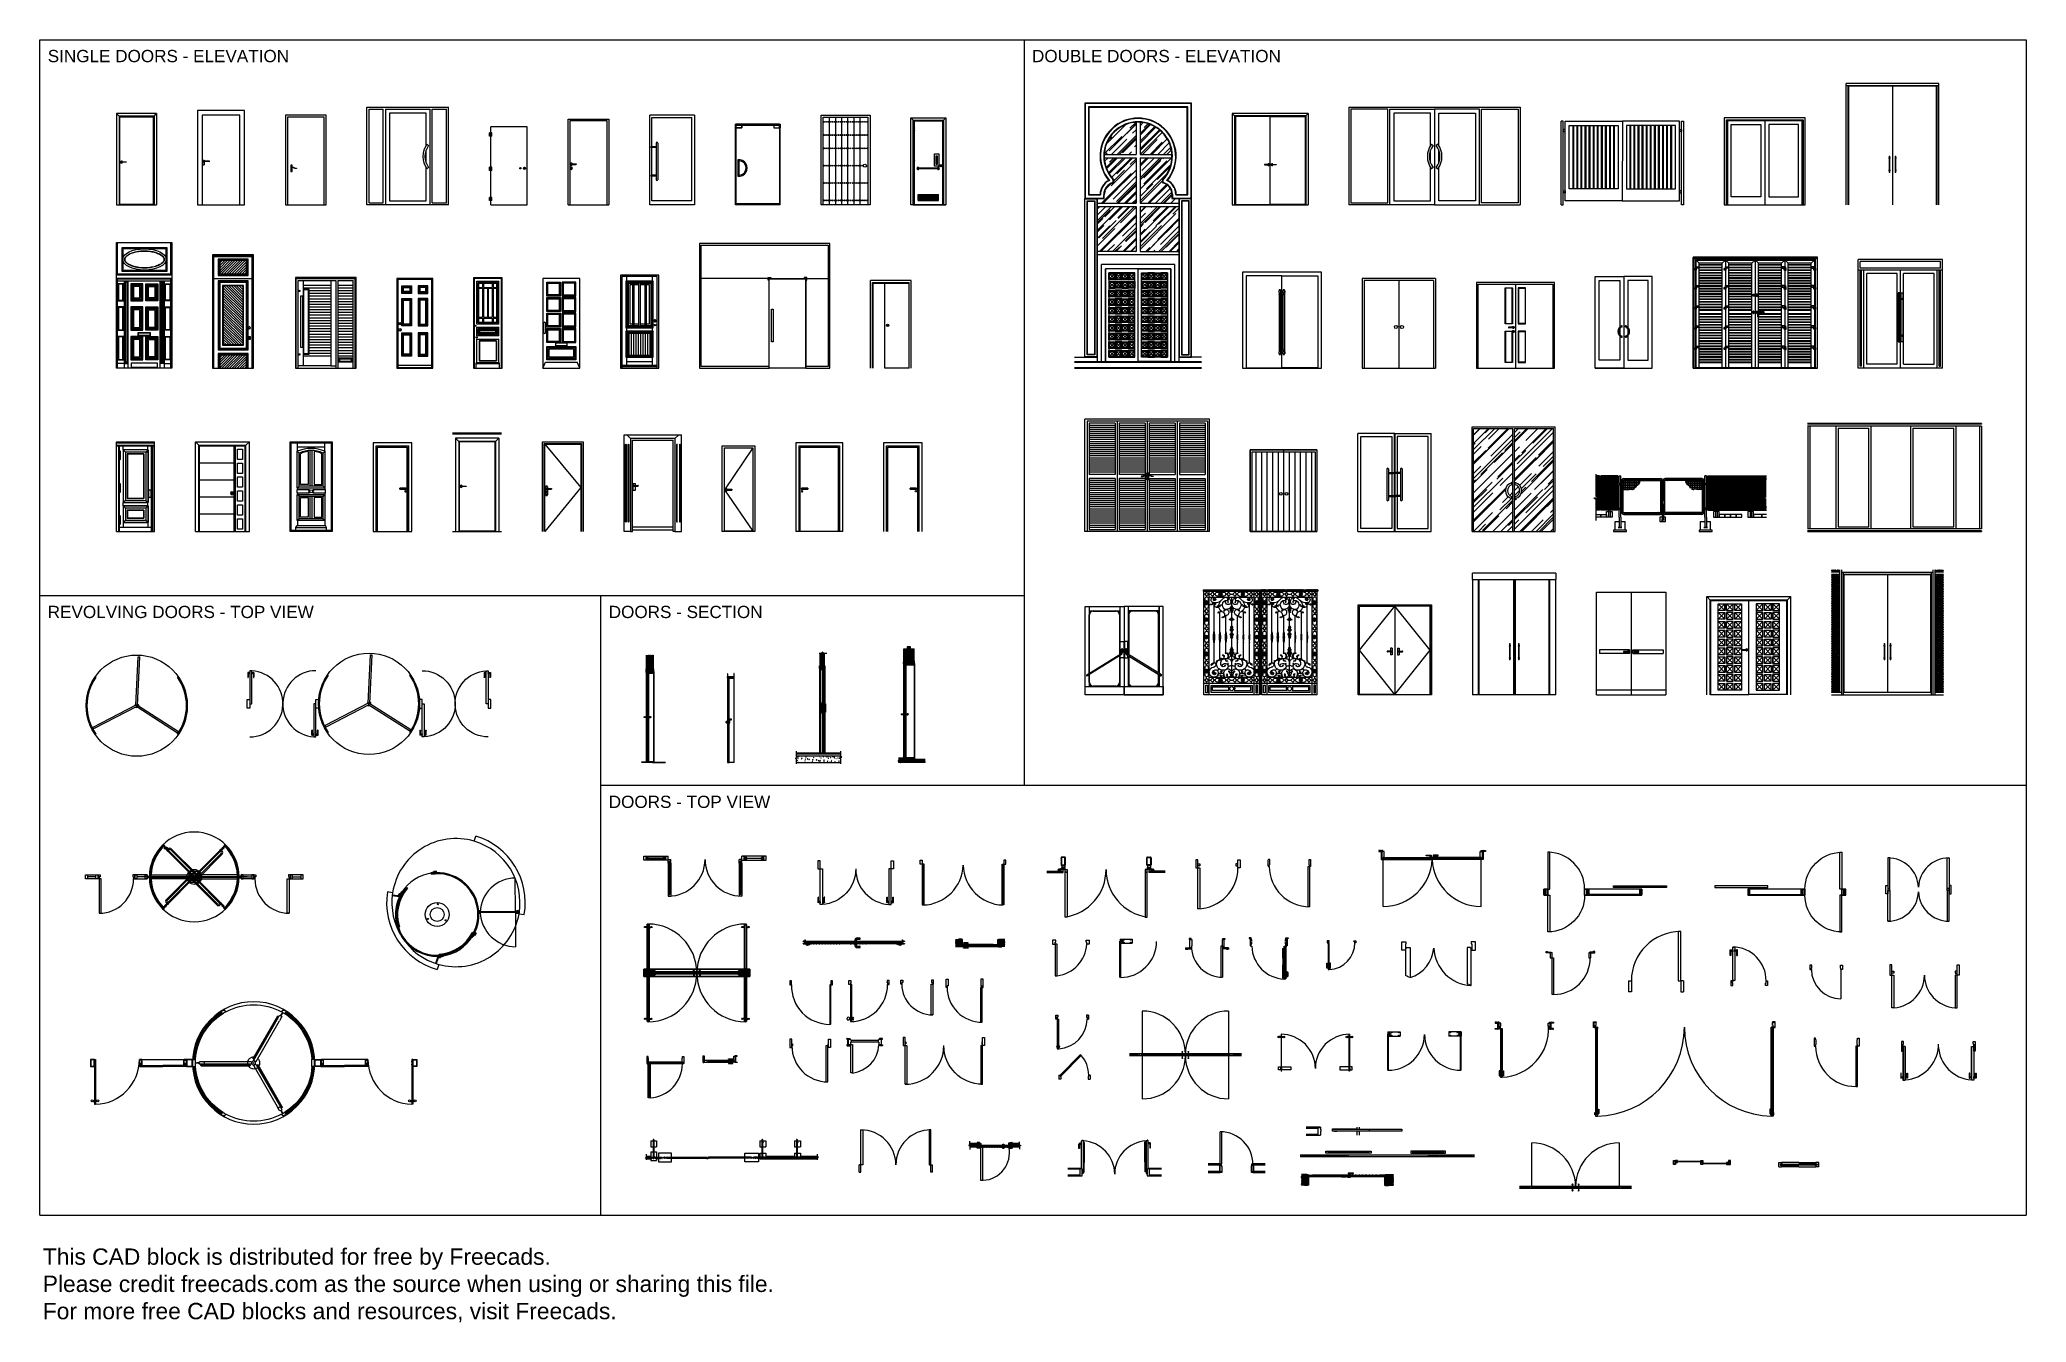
# Model space of a CAD drawing. Header units: inches. Extents: x -12530 to 36157, y 78659 to 110077.
import ezdxf

# ---------------------------------------------------------------- set-up
doc = ezdxf.new("R2010")
doc.units = ezdxf.units.IN
doc.header["$MEASUREMENT"] = 0
doc.layers.add('freecads.com', color=7, linetype='Continuous')
doc.styles.get("Standard").update_dxf_attribs({"font": 'arial.ttf'})
pattern_1 = [(90, (-47358.9113, 48838.1524), (-1.25, 2e-16), []), (180, (-47358.9113, 48838.1524), (-2e-16, -1.25), [])]

msp = doc.modelspace()

# ---------------------------------------------------------------- texts
at = {"layer": 'freecads.com', "attachment_point": 1}
for s, insert, char_height in [('SINGLE DOORS - ELEVATION', (-12334, 109828), 300), ('DOUBLE DOORS - ELEVATION', (11789, 109828), 300), ('REVOLVING DOORS - TOP VIEW', (-12334, 96210), 300), ('DOORS - SECTION', (1415, 96210), 300), ('DOORS - TOP VIEW', (1415, 91558), 300), ('This CAD block is distributed for free by Freecads.\\PPlease credit freecads.com as the source when using or sharing this file.\\PFor more free CAD blocks and resources, visit Freecads.', (-12456, 80467), 400)]:
    msp.add_mtext_dynamic_manual_height_columns(s, width=1164332.79, gutter_width=20, heights=[0], dxfattribs=dict(at, insert=insert, char_height=char_height))

# ---------------------------------------------------------------- hatches: boundary and pattern name
at = {"layer": 'freecads.com'}
h = msp.add_hatch(color=256, dxfattribs=at)
edge = h.paths.add_edge_path()
edge.add_ellipse((16609, 96504), major_axis=(-43, 106), ratio=0.946901, start_angle=131.8802, end_angle=140.423)
edge.add_ellipse((16576, 96384), major_axis=(-4.8, 11.8), ratio=0.946901, start_angle=240.7336, end_angle=326.6039, ccw=False)
edge.add_ellipse((16581, 96391), major_axis=(-4.3, 10.5), ratio=0.946901, start_angle=83.2591, end_angle=201.2939, ccw=False)
edge.add_ellipse((16460, 96344), major_axis=(-47, 116), ratio=0.946901, start_angle=269.4365, end_angle=277.0688)
h = msp.add_hatch(color=256, dxfattribs=at)
edge = h.paths.add_edge_path()
edge.add_ellipse((16757, 96504), major_axis=(43, 106), ratio=0.946901, start_angle=219.577, end_angle=228.1198, ccw=False)
edge.add_ellipse((16789, 96384), major_axis=(4.8, 11.8), ratio=0.946901, start_angle=33.3961, end_angle=119.2664)
edge.add_ellipse((16785, 96391), major_axis=(4.3, 10.5), ratio=0.946901, start_angle=158.7061, end_angle=276.7409)
edge.add_ellipse((16906, 96344), major_axis=(47, 116), ratio=0.946901, start_angle=82.9312, end_angle=90.5635, ccw=False)
h = msp.add_hatch(color=256, dxfattribs=at)
edge = h.paths.add_edge_path()
edge.add_ellipse((18028, 96504), major_axis=(-43, 106), ratio=0.946901, start_angle=131.8802, end_angle=140.423)
edge.add_ellipse((17995, 96384), major_axis=(-4.8, 11.8), ratio=0.946901, start_angle=240.7336, end_angle=326.6039, ccw=False)
edge.add_ellipse((17999, 96391), major_axis=(-4.3, 10.5), ratio=0.946901, start_angle=83.2591, end_angle=201.2939, ccw=False)
edge.add_ellipse((17878, 96344), major_axis=(-47, 116), ratio=0.946901, start_angle=269.4365, end_angle=277.0688)
h = msp.add_hatch(color=256, dxfattribs=at)
edge = h.paths.add_edge_path()
edge.add_ellipse((18176, 96504), major_axis=(43, 106), ratio=0.946901, start_angle=219.577, end_angle=228.1198, ccw=False)
edge.add_ellipse((18208, 96384), major_axis=(4.8, 11.8), ratio=0.946901, start_angle=33.3961, end_angle=119.2664)
edge.add_ellipse((18204, 96391), major_axis=(4.3, 10.5), ratio=0.946901, start_angle=158.7061, end_angle=276.7409)
edge.add_ellipse((18325, 96344), major_axis=(47, 116), ratio=0.946901, start_angle=82.9312, end_angle=90.5635, ccw=False)
h = msp.add_hatch(color=256, dxfattribs=at)
edge = h.paths.add_edge_path()
edge.add_ellipse((16119, 96079), major_axis=(-65, 151), ratio=0.932156, start_angle=318.2464, end_angle=326.7893, ccw=False)
edge.add_ellipse((16172, 96248), major_axis=(-7.2, 16.8), ratio=0.932156, start_angle=132.0655, end_angle=217.9358)
edge.add_ellipse((16172, 96236), major_axis=(-6.5, 15), ratio=0.932156, start_angle=257.3755, end_angle=375.4103)
edge.add_ellipse((16067, 96402), major_axis=(-71, 166), ratio=0.932156, start_angle=181.6006, end_angle=189.2329, ccw=False)
h = msp.add_hatch(color=256, dxfattribs=at)
edge = h.paths.add_edge_path()
edge.add_ellipse((16341, 96032), major_axis=(0, 11.7), ratio=0.9, start_angle=-65.7393, end_angle=6.008)
edge.add_ellipse((16364, 96032), major_axis=(0, 28.9), ratio=0.9, start_angle=312.636, end_angle=424.9295, ccw=False)
edge.add_ellipse((16383, 96100), major_axis=(0, 48.3), ratio=0.9, start_angle=180, end_angle=186.1534)
edge.add_ellipse((16358, 96078), major_axis=(0, 41.6), ratio=0.9, start_angle=168.2323, end_angle=230.8237, ccw=False)
h = msp.add_hatch(color=256, dxfattribs=at)
edge = h.paths.add_edge_path()
edge.add_ellipse((16241, 96239), major_axis=(14, 173), ratio=0.83646, start_angle=252.6038, end_angle=261.1466)
edge.add_ellipse((16398, 96199), major_axis=(1.6, 19.3), ratio=0.83646, start_angle=361.4572, end_angle=447.3275, ccw=False)
edge.add_ellipse((16389, 96205), major_axis=(1.4, 17.2), ratio=0.83646, start_angle=203.9827, end_angle=322.0175, ccw=False)
edge.add_ellipse((16461, 96018), major_axis=(15, 190), ratio=0.83646, start_angle=30.1601, end_angle=37.7924)
h = msp.add_hatch(color=256, dxfattribs=at)
edge = h.paths.add_edge_path()
edge.add_ellipse((16441, 95986), major_axis=(0, 58.8), ratio=0.9, start_angle=180.2988, end_angle=214.3384)
edge.add_ellipse((16477, 95928), major_axis=(0, 11.6), ratio=0.9, start_angle=256.7071, end_angle=393.0931, ccw=False)
edge.add_ellipse((16466, 95970), major_axis=(0, 50.6), ratio=0.9, start_angle=147.5719, end_angle=207.5217, ccw=False)
h = msp.add_hatch(color=256, dxfattribs=at)
edge = h.paths.add_edge_path()
edge.add_ellipse((16481, 96319), major_axis=(9, 121), ratio=0.835932, start_angle=253.254, end_angle=261.7968)
edge.add_ellipse((16591, 96293), major_axis=(1, 13.5), ratio=0.835932, start_angle=362.1074, end_angle=447.9777, ccw=False)
edge.add_ellipse((16585, 96297), major_axis=(0.9, 12.1), ratio=0.835932, start_angle=204.633, end_angle=322.6677, ccw=False)
edge.add_ellipse((16637, 96167), major_axis=(10, 133), ratio=0.835932, start_angle=30.8103, end_angle=38.4426)
h = msp.add_hatch(color=256, dxfattribs=at)
edge = h.paths.add_edge_path()
edge.add_ellipse((16614, 96162), major_axis=(0, 61), ratio=0.9, start_angle=208.3455, end_angle=264.5715)
edge.add_ellipse((16684, 96158), major_axis=(0, 16.7), ratio=0.9, start_angle=3.5702, end_angle=97.0624, ccw=False)
edge.add_line((16683, 96175), (16683, 96041))
edge.add_ellipse((16689, 96066), major_axis=(0, 26), ratio=0.9, start_angle=92.2371, end_angle=164.7241, ccw=False)
edge.add_ellipse((16625, 96067), major_axis=(0, 44.8), ratio=0.9, start_angle=268.0535, end_angle=338.2513)
h = msp.add_hatch(color=256, dxfattribs=at)
edge = h.paths.add_edge_path()
edge.add_ellipse((16751, 96162), major_axis=(0, 61), ratio=0.9, start_angle=95.4285, end_angle=151.6545, ccw=False)
edge.add_ellipse((16682, 96158), major_axis=(0, 16.7), ratio=0.9, start_angle=262.9376, end_angle=356.4298)
edge.add_line((16683, 96175), (16683, 96041))
edge.add_ellipse((16677, 96066), major_axis=(0, 26), ratio=0.9, start_angle=195.2759, end_angle=267.7629)
edge.add_ellipse((16740, 96067), major_axis=(0, 44.8), ratio=0.9, start_angle=21.7487, end_angle=91.9465, ccw=False)
h = msp.add_hatch(color=256, dxfattribs=at)
edge = h.paths.add_edge_path()
edge.add_ellipse((16885, 96319), major_axis=(-9, 121), ratio=0.835932, start_angle=98.2032, end_angle=106.746, ccw=False)
edge.add_ellipse((16775, 96293), major_axis=(-1, 13.5), ratio=0.835932, start_angle=-87.9777, end_angle=-2.1074)
edge.add_ellipse((16781, 96297), major_axis=(-0.9, 12.1), ratio=0.835932, start_angle=37.3323, end_angle=155.367)
edge.add_ellipse((16729, 96167), major_axis=(-10, 133), ratio=0.835932, start_angle=321.5574, end_angle=329.1897, ccw=False)
h = msp.add_hatch(color=256, dxfattribs=at)
edge = h.paths.add_edge_path()
edge.add_ellipse((16889, 95928), major_axis=(0, 11.6), ratio=0.9, start_angle=-33.0931, end_angle=103.2929, ccw=False)
edge.add_ellipse((16924, 95986), major_axis=(0, 58.8), ratio=0.9, start_angle=145.6616, end_angle=179.7012)
edge.add_ellipse((16900, 95970), major_axis=(0, 50.6), ratio=0.9, start_angle=152.4783, end_angle=212.4281, ccw=False)
h = msp.add_hatch(color=256, dxfattribs=at)
edge = h.paths.add_edge_path()
edge.add_ellipse((17124, 96239), major_axis=(-14, 173), ratio=0.83646, start_angle=98.8534, end_angle=107.3962, ccw=False)
edge.add_ellipse((16967, 96199), major_axis=(-1.6, 19.3), ratio=0.83646, start_angle=-87.3275, end_angle=-1.4572)
edge.add_ellipse((16976, 96205), major_axis=(-1.4, 17.2), ratio=0.83646, start_angle=37.9825, end_angle=156.0173)
edge.add_ellipse((16905, 96018), major_axis=(-15, 190), ratio=0.83646, start_angle=322.2076, end_angle=329.8399, ccw=False)
h = msp.add_hatch(color=256, dxfattribs=at)
edge = h.paths.add_edge_path()
edge.add_ellipse((16983, 96100), major_axis=(0, 48.3), ratio=0.9, start_angle=173.8466, end_angle=180)
edge.add_ellipse((17002, 96032), major_axis=(0, 28.9), ratio=0.9, start_angle=295.0705, end_angle=407.364, ccw=False)
edge.add_ellipse((17024, 96032), major_axis=(0, 11.7), ratio=0.9, start_angle=-6.008, end_angle=65.7393)
edge.add_ellipse((17007, 96078), major_axis=(0, 41.6), ratio=0.9, start_angle=129.1763, end_angle=191.7677, ccw=False)
h = msp.add_hatch(color=256, dxfattribs=at)
edge = h.paths.add_edge_path()
edge.add_ellipse((17246, 96079), major_axis=(65, 151), ratio=0.932156, start_angle=33.2107, end_angle=41.7536)
edge.add_ellipse((17194, 96248), major_axis=(7.2, 16.8), ratio=0.932156, start_angle=142.0642, end_angle=227.9345, ccw=False)
edge.add_ellipse((17193, 96236), major_axis=(6.5, 15), ratio=0.932156, start_angle=-15.4103, end_angle=102.6245, ccw=False)
edge.add_ellipse((17299, 96402), major_axis=(71, 166), ratio=0.932156, start_angle=170.7671, end_angle=178.3994)
h = msp.add_hatch(color=256, dxfattribs=at)
edge = h.paths.add_edge_path()
edge.add_ellipse((17538, 96079), major_axis=(-65, 151), ratio=0.932156, start_angle=318.2464, end_angle=326.7893, ccw=False)
edge.add_ellipse((17591, 96248), major_axis=(-7.2, 16.8), ratio=0.932156, start_angle=132.0655, end_angle=217.9358)
edge.add_ellipse((17591, 96236), major_axis=(-6.5, 15), ratio=0.932156, start_angle=257.3755, end_angle=375.4103)
edge.add_ellipse((17486, 96402), major_axis=(-71, 166), ratio=0.932156, start_angle=181.6006, end_angle=189.2329, ccw=False)
h = msp.add_hatch(color=256, dxfattribs=at)
edge = h.paths.add_edge_path()
edge.add_ellipse((17760, 96032), major_axis=(0, 11.7), ratio=0.9, start_angle=-65.7393, end_angle=6.008)
edge.add_ellipse((17783, 96032), major_axis=(0, 28.9), ratio=0.9, start_angle=312.636, end_angle=424.9295, ccw=False)
edge.add_ellipse((17802, 96100), major_axis=(0, 48.3), ratio=0.9, start_angle=180, end_angle=186.1534)
edge.add_ellipse((17777, 96078), major_axis=(0, 41.6), ratio=0.9, start_angle=168.2323, end_angle=230.8237, ccw=False)
h = msp.add_hatch(color=256, dxfattribs=at)
edge = h.paths.add_edge_path()
edge.add_ellipse((17660, 96239), major_axis=(14, 173), ratio=0.83646, start_angle=252.6038, end_angle=261.1466)
edge.add_ellipse((17817, 96199), major_axis=(1.6, 19.3), ratio=0.83646, start_angle=361.4572, end_angle=447.3275, ccw=False)
edge.add_ellipse((17808, 96205), major_axis=(1.4, 17.2), ratio=0.83646, start_angle=203.9827, end_angle=322.0175, ccw=False)
edge.add_ellipse((17880, 96018), major_axis=(15, 190), ratio=0.83646, start_angle=30.1601, end_angle=37.7924)
h = msp.add_hatch(color=256, dxfattribs=at)
edge = h.paths.add_edge_path()
edge.add_ellipse((17860, 95986), major_axis=(0, 58.8), ratio=0.9, start_angle=180.2988, end_angle=214.3384)
edge.add_ellipse((17896, 95928), major_axis=(0, 11.6), ratio=0.9, start_angle=256.7071, end_angle=393.0931, ccw=False)
edge.add_ellipse((17885, 95970), major_axis=(0, 50.6), ratio=0.9, start_angle=147.5719, end_angle=207.5217, ccw=False)
h = msp.add_hatch(color=256, dxfattribs=at)
edge = h.paths.add_edge_path()
edge.add_ellipse((17899, 96319), major_axis=(9, 121), ratio=0.835932, start_angle=253.254, end_angle=261.7968)
edge.add_ellipse((18010, 96293), major_axis=(1, 13.5), ratio=0.835932, start_angle=362.1074, end_angle=447.9777, ccw=False)
edge.add_ellipse((18004, 96297), major_axis=(0.9, 12.1), ratio=0.835932, start_angle=204.633, end_angle=322.6677, ccw=False)
edge.add_ellipse((18056, 96167), major_axis=(10, 133), ratio=0.835932, start_angle=30.8103, end_angle=38.4426)
h = msp.add_hatch(color=256, dxfattribs=at)
edge = h.paths.add_edge_path()
edge.add_ellipse((18033, 96162), major_axis=(0, 61), ratio=0.9, start_angle=208.3455, end_angle=264.5715)
edge.add_ellipse((18103, 96158), major_axis=(0, 16.7), ratio=0.9, start_angle=3.5702, end_angle=97.0624, ccw=False)
edge.add_line((18102, 96175), (18102, 96041))
edge.add_ellipse((18108, 96066), major_axis=(0, 26), ratio=0.9, start_angle=92.2371, end_angle=164.7241, ccw=False)
edge.add_ellipse((18044, 96067), major_axis=(0, 44.8), ratio=0.9, start_angle=268.0535, end_angle=338.2513)
h = msp.add_hatch(color=256, dxfattribs=at)
edge = h.paths.add_edge_path()
edge.add_ellipse((18095, 96066), major_axis=(0, 26), ratio=0.9, start_angle=195.2759, end_angle=267.7629, ccw=False)
edge.add_line((18102, 96041), (18102, 96175))
edge.add_ellipse((18101, 96158), major_axis=(0, 16.7), ratio=0.9, start_angle=262.9376, end_angle=356.4298, ccw=False)
edge.add_ellipse((18170, 96162), major_axis=(0, 61), ratio=0.9, start_angle=95.4285, end_angle=151.6545)
edge.add_ellipse((18159, 96067), major_axis=(0, 44.8), ratio=0.9, start_angle=21.7487, end_angle=91.9465)
h = msp.add_hatch(color=256, dxfattribs=at)
edge = h.paths.add_edge_path()
edge.add_ellipse((18304, 96319), major_axis=(-9, 121), ratio=0.835932, start_angle=98.2032, end_angle=106.746, ccw=False)
edge.add_ellipse((18194, 96293), major_axis=(-1, 13.5), ratio=0.835932, start_angle=-87.9777, end_angle=-2.1074)
edge.add_ellipse((18200, 96297), major_axis=(-0.9, 12.1), ratio=0.835932, start_angle=37.3323, end_angle=155.367)
edge.add_ellipse((18148, 96167), major_axis=(-10, 133), ratio=0.835932, start_angle=321.5574, end_angle=329.1897, ccw=False)
h = msp.add_hatch(color=256, dxfattribs=at)
edge = h.paths.add_edge_path()
edge.add_ellipse((18308, 95928), major_axis=(0, 11.6), ratio=0.9, start_angle=-33.0931, end_angle=103.2929, ccw=False)
edge.add_ellipse((18343, 95986), major_axis=(0, 58.8), ratio=0.9, start_angle=145.6616, end_angle=179.7012)
edge.add_ellipse((18319, 95970), major_axis=(0, 50.6), ratio=0.9, start_angle=152.4783, end_angle=212.4281, ccw=False)
h = msp.add_hatch(color=256, dxfattribs=at)
edge = h.paths.add_edge_path()
edge.add_ellipse((18543, 96239), major_axis=(-14, 173), ratio=0.83646, start_angle=98.8534, end_angle=107.3962, ccw=False)
edge.add_ellipse((18386, 96199), major_axis=(-1.6, 19.3), ratio=0.83646, start_angle=-87.3275, end_angle=-1.4572)
edge.add_ellipse((18395, 96205), major_axis=(-1.4, 17.2), ratio=0.83646, start_angle=37.9825, end_angle=156.0173)
edge.add_ellipse((18324, 96018), major_axis=(-15, 190), ratio=0.83646, start_angle=322.2076, end_angle=329.8399, ccw=False)
h = msp.add_hatch(color=256, dxfattribs=at)
edge = h.paths.add_edge_path()
edge.add_ellipse((18402, 96100), major_axis=(0, 48.3), ratio=0.9, start_angle=173.8466, end_angle=180)
edge.add_ellipse((18421, 96032), major_axis=(0, 28.9), ratio=0.9, start_angle=295.0705, end_angle=407.364, ccw=False)
edge.add_ellipse((18443, 96032), major_axis=(0, 11.7), ratio=0.9, start_angle=-6.008, end_angle=65.7393)
edge.add_ellipse((18426, 96078), major_axis=(0, 41.6), ratio=0.9, start_angle=129.1763, end_angle=191.7677, ccw=False)
h = msp.add_hatch(color=256, dxfattribs=at)
edge = h.paths.add_edge_path()
edge.add_ellipse((18665, 96079), major_axis=(65, 151), ratio=0.932156, start_angle=33.2107, end_angle=41.7536)
edge.add_ellipse((18613, 96248), major_axis=(7.2, 16.8), ratio=0.932156, start_angle=142.0642, end_angle=227.9345, ccw=False)
edge.add_ellipse((18612, 96236), major_axis=(6.5, 15), ratio=0.932156, start_angle=-15.4103, end_angle=102.6245, ccw=False)
edge.add_ellipse((18718, 96402), major_axis=(71, 166), ratio=0.932156, start_angle=170.7671, end_angle=178.3994)
h = msp.add_hatch(color=256, dxfattribs=at)
edge = h.paths.add_edge_path()
edge.add_ellipse((15525, 95401), major_axis=(0, 886), ratio=0.833706, start_angle=272.6676, end_angle=280.9794, ccw=False)
edge.add_ellipse((15525, 95483), major_axis=(0, 886), ratio=0.833706, start_angle=259.0206, end_angle=267.3324, ccw=False)
edge.add_ellipse((16974, 95483), major_axis=(0, 886), ratio=0.833706, start_angle=92.6676, end_angle=100.9794, ccw=False)
edge.add_ellipse((16974, 95401), major_axis=(0, 886), ratio=0.833706, start_angle=439.0206, end_angle=447.3324, ccw=False)
h = msp.add_hatch(color=256, dxfattribs=at)
edge = h.paths.add_edge_path()
edge.add_ellipse((15670, 95401), major_axis=(0, 886), ratio=0.833706, start_angle=272.6676, end_angle=280.9794, ccw=False)
edge.add_ellipse((15670, 95483), major_axis=(0, 886), ratio=0.833706, start_angle=259.0206, end_angle=267.3324, ccw=False)
edge.add_ellipse((17120, 95483), major_axis=(0, 886), ratio=0.833706, start_angle=92.6676, end_angle=100.9794, ccw=False)
edge.add_ellipse((17120, 95401), major_axis=(0, 886), ratio=0.833706, start_angle=439.0206, end_angle=447.3324, ccw=False)
h = msp.add_hatch(color=256, dxfattribs=at)
edge = h.paths.add_edge_path()
edge.add_ellipse((15818, 95401), major_axis=(0, 886), ratio=0.833706, start_angle=272.6676, end_angle=280.9794, ccw=False)
edge.add_ellipse((15818, 95483), major_axis=(0, 886), ratio=0.833706, start_angle=259.0206, end_angle=267.3324, ccw=False)
edge.add_ellipse((17267, 95483), major_axis=(0, 886), ratio=0.833706, start_angle=92.6676, end_angle=100.9794, ccw=False)
edge.add_ellipse((17267, 95401), major_axis=(0, 886), ratio=0.833706, start_angle=439.0206, end_angle=447.3324, ccw=False)
h = msp.add_hatch(color=256, dxfattribs=at)
edge = h.paths.add_edge_path()
edge.add_ellipse((17548, 95401), major_axis=(0, 886), ratio=0.833706, start_angle=79.0206, end_angle=87.3324)
edge.add_ellipse((17548, 95483), major_axis=(0, 886), ratio=0.833706, start_angle=92.6676, end_angle=100.9794)
edge.add_ellipse((16098, 95483), major_axis=(0, 886), ratio=0.833706, start_angle=259.0206, end_angle=267.3324)
edge.add_ellipse((16098, 95401), major_axis=(0, 886), ratio=0.833706, start_angle=-87.3324, end_angle=-79.0206)
h = msp.add_hatch(color=256, dxfattribs=at)
edge = h.paths.add_edge_path()
edge.add_ellipse((17695, 95401), major_axis=(0, 886), ratio=0.833706, start_angle=79.0206, end_angle=87.3324)
edge.add_ellipse((17695, 95483), major_axis=(0, 886), ratio=0.833706, start_angle=92.6676, end_angle=100.9794)
edge.add_ellipse((16246, 95483), major_axis=(0, 886), ratio=0.833706, start_angle=259.0206, end_angle=267.3324)
edge.add_ellipse((16246, 95401), major_axis=(0, 886), ratio=0.833706, start_angle=-87.3324, end_angle=-79.0206)
h = msp.add_hatch(color=256, dxfattribs=at)
edge = h.paths.add_edge_path()
edge.add_ellipse((17841, 95401), major_axis=(0, 886), ratio=0.833706, start_angle=79.0206, end_angle=87.3324)
edge.add_ellipse((17841, 95483), major_axis=(0, 886), ratio=0.833706, start_angle=92.6676, end_angle=100.9794)
edge.add_ellipse((16391, 95483), major_axis=(0, 886), ratio=0.833706, start_angle=259.0206, end_angle=267.3324)
edge.add_ellipse((16391, 95401), major_axis=(0, 886), ratio=0.833706, start_angle=-87.3324, end_angle=-79.0206)
h = msp.add_hatch(color=256, dxfattribs=at)
edge = h.paths.add_edge_path()
edge.add_ellipse((16944, 95401), major_axis=(0, 886), ratio=0.833706, start_angle=272.6676, end_angle=280.9794, ccw=False)
edge.add_ellipse((16944, 95483), major_axis=(0, 886), ratio=0.833706, start_angle=259.0206, end_angle=267.3324, ccw=False)
edge.add_ellipse((18393, 95483), major_axis=(0, 886), ratio=0.833706, start_angle=92.6676, end_angle=100.9794, ccw=False)
edge.add_ellipse((18393, 95401), major_axis=(0, 886), ratio=0.833706, start_angle=439.0206, end_angle=447.3324, ccw=False)
h = msp.add_hatch(color=256, dxfattribs=at)
edge = h.paths.add_edge_path()
edge.add_ellipse((17089, 95401), major_axis=(0, 886), ratio=0.833706, start_angle=272.6676, end_angle=280.9794, ccw=False)
edge.add_ellipse((17089, 95483), major_axis=(0, 886), ratio=0.833706, start_angle=259.0206, end_angle=267.3324, ccw=False)
edge.add_ellipse((18538, 95483), major_axis=(0, 886), ratio=0.833706, start_angle=92.6676, end_angle=100.9794, ccw=False)
edge.add_ellipse((18538, 95401), major_axis=(0, 886), ratio=0.833706, start_angle=439.0206, end_angle=447.3324, ccw=False)
h = msp.add_hatch(color=256, dxfattribs=at)
edge = h.paths.add_edge_path()
edge.add_ellipse((17237, 95401), major_axis=(0, 886), ratio=0.833706, start_angle=272.6676, end_angle=280.9794, ccw=False)
edge.add_ellipse((17237, 95483), major_axis=(0, 886), ratio=0.833706, start_angle=259.0206, end_angle=267.3324, ccw=False)
edge.add_ellipse((18686, 95483), major_axis=(0, 886), ratio=0.833706, start_angle=92.6676, end_angle=100.9794, ccw=False)
edge.add_ellipse((18686, 95401), major_axis=(0, 886), ratio=0.833706, start_angle=439.0206, end_angle=447.3324, ccw=False)
h = msp.add_hatch(color=256, dxfattribs=at)
edge = h.paths.add_edge_path()
edge.add_ellipse((18967, 95401), major_axis=(0, 886), ratio=0.833706, start_angle=79.0206, end_angle=87.3324)
edge.add_ellipse((18967, 95483), major_axis=(0, 886), ratio=0.833706, start_angle=92.6676, end_angle=100.9794)
edge.add_ellipse((17517, 95483), major_axis=(0, 886), ratio=0.833706, start_angle=259.0206, end_angle=267.3324)
edge.add_ellipse((17517, 95401), major_axis=(0, 886), ratio=0.833706, start_angle=-87.3324, end_angle=-79.0206)
h = msp.add_hatch(color=256, dxfattribs=at)
edge = h.paths.add_edge_path()
edge.add_ellipse((19114, 95401), major_axis=(0, 886), ratio=0.833706, start_angle=79.0206, end_angle=87.3324)
edge.add_ellipse((19114, 95483), major_axis=(0, 886), ratio=0.833706, start_angle=92.6676, end_angle=100.9794)
edge.add_ellipse((17665, 95483), major_axis=(0, 886), ratio=0.833706, start_angle=259.0206, end_angle=267.3324)
edge.add_ellipse((17665, 95401), major_axis=(0, 886), ratio=0.833706, start_angle=-87.3324, end_angle=-79.0206)
h = msp.add_hatch(color=256, dxfattribs=at)
edge = h.paths.add_edge_path()
edge.add_ellipse((19259, 95401), major_axis=(0, 886), ratio=0.833706, start_angle=79.0206, end_angle=87.3324)
edge.add_ellipse((19259, 95483), major_axis=(0, 886), ratio=0.833706, start_angle=92.6676, end_angle=100.9794)
edge.add_ellipse((17810, 95483), major_axis=(0, 886), ratio=0.833706, start_angle=259.0206, end_angle=267.3324)
edge.add_ellipse((17810, 95401), major_axis=(0, 886), ratio=0.833706, start_angle=-87.3324, end_angle=-79.0206)
h = msp.add_hatch(color=256, dxfattribs=at)
edge = h.paths.add_edge_path()
edge.add_ellipse((16465, 94970), major_axis=(0, 41.7), ratio=0.9, start_angle=228.6294, end_angle=383.6731, ccw=False)
edge.add_ellipse((16439, 94949), major_axis=(0, 60.3), ratio=0.9, start_angle=263.65, end_angle=348.6525)
h = msp.add_hatch(color=256, dxfattribs=at)
edge = h.paths.add_edge_path()
edge.add_ellipse((16543, 95023), major_axis=(0, 36.1), ratio=0.9, start_angle=316.2779, end_angle=397.9444, ccw=False)
edge.add_ellipse((16576, 95041), major_axis=(0, 14.8), ratio=0.9, start_angle=361.064, end_angle=415.03, ccw=False)
edge.add_ellipse((16571, 95050), major_axis=(0, 7.94), ratio=0.9, start_angle=198.6886, end_angle=314.0296, ccw=False)
edge.add_ellipse((16570, 95017), major_axis=(0, 26), ratio=0.9, start_angle=288.8026, end_angle=351.8602, ccw=False)
edge.add_ellipse((16475, 94781), major_axis=(0, 276), ratio=0.9, start_angle=326.7998, end_angle=331.9524, ccw=False)
edge.add_ellipse((16613, 95001), major_axis=(0, 11.7), ratio=0.9, start_angle=10.579, end_angle=124.4907)
edge.add_ellipse((16611, 94993), major_axis=(0, 7.73), ratio=0.9, start_angle=76.5092, end_angle=217.8899)
edge.add_ellipse((16606, 94981), major_axis=(0, 12), ratio=0.9, start_angle=223.6227, end_angle=297.4364, ccw=False)
edge.add_ellipse((16629, 94978), major_axis=(0, 18.6), ratio=0.9, start_angle=108.4814, end_angle=175.6353)
edge.add_ellipse((16619, 94961), major_axis=(0, 9.64), ratio=0.9, start_angle=142.447, end_angle=262.1226, ccw=False)
edge.add_ellipse((16629, 94941), major_axis=(0, 21), ratio=0.9, start_angle=53.9705, end_angle=112.8509)
edge.add_ellipse((16597, 94937), major_axis=(0, 17), ratio=0.9, start_angle=174.3177, end_angle=254.7474, ccw=False)
edge.add_ellipse((16577, 94805), major_axis=(0, 117), ratio=0.9, start_angle=-10.278, end_angle=7.4562)
edge.add_ellipse((16529, 94981), major_axis=(0, 70.9), ratio=0.9, start_angle=212.1191, end_angle=365.8851)
h = msp.add_hatch(color=256, dxfattribs=at)
edge = h.paths.add_edge_path()
edge.add_ellipse((16789, 94805), major_axis=(0, 117), ratio=0.9, start_angle=-7.4562, end_angle=10.278)
edge.add_ellipse((16769, 94937), major_axis=(0, 17), ratio=0.9, start_angle=105.2526, end_angle=185.6823, ccw=False)
edge.add_ellipse((16736, 94941), major_axis=(0, 21), ratio=0.9, start_angle=247.1491, end_angle=306.0295)
edge.add_ellipse((16746, 94961), major_axis=(0, 9.64), ratio=0.9, start_angle=97.8774, end_angle=217.553, ccw=False)
edge.add_ellipse((16736, 94978), major_axis=(0, 18.6), ratio=0.9, start_angle=184.3647, end_angle=251.5186)
edge.add_ellipse((16760, 94981), major_axis=(0, 12), ratio=0.9, start_angle=62.5636, end_angle=136.3773, ccw=False)
edge.add_ellipse((16754, 94993), major_axis=(0, 7.73), ratio=0.9, start_angle=142.1101, end_angle=283.4908)
edge.add_ellipse((16753, 95001), major_axis=(0, 11.7), ratio=0.9, start_angle=235.5093, end_angle=349.421)
edge.add_ellipse((16891, 94781), major_axis=(0, 276), ratio=0.9, start_angle=388.0476, end_angle=393.2002, ccw=False)
edge.add_ellipse((16796, 95017), major_axis=(0, 26), ratio=0.9, start_angle=368.1398, end_angle=431.1974, ccw=False)
edge.add_ellipse((16795, 95050), major_axis=(0, 7.94), ratio=0.9, start_angle=45.9704, end_angle=161.3114, ccw=False)
edge.add_ellipse((16789, 95041), major_axis=(0, 14.8), ratio=0.9, start_angle=304.97, end_angle=358.936, ccw=False)
edge.add_ellipse((16823, 95023), major_axis=(0, 36.1), ratio=0.9, start_angle=322.0556, end_angle=403.7221, ccw=False)
edge.add_ellipse((16836, 94981), major_axis=(0, 70.9), ratio=0.9, start_angle=-5.8851, end_angle=147.8809)
h = msp.add_hatch(color=256, dxfattribs=at)
edge = h.paths.add_edge_path()
edge.add_ellipse((16900, 94970), major_axis=(0, 41.7), ratio=0.9, start_angle=-23.6731, end_angle=131.3706, ccw=False)
edge.add_ellipse((16926, 94949), major_axis=(0, 60.3), ratio=0.9, start_angle=11.3475, end_angle=96.35)
h = msp.add_hatch(color=256, dxfattribs=at)
edge = h.paths.add_edge_path()
edge.add_ellipse((17884, 94970), major_axis=(0, 41.7), ratio=0.9, start_angle=228.6294, end_angle=383.6731, ccw=False)
edge.add_ellipse((17858, 94949), major_axis=(0, 60.3), ratio=0.9, start_angle=263.65, end_angle=348.6525)
h = msp.add_hatch(color=256, dxfattribs=at)
edge = h.paths.add_edge_path()
edge.add_ellipse((17961, 95023), major_axis=(0, 36.1), ratio=0.9, start_angle=316.2779, end_angle=397.9444, ccw=False)
edge.add_ellipse((17995, 95041), major_axis=(0, 14.8), ratio=0.9, start_angle=361.064, end_angle=415.03, ccw=False)
edge.add_ellipse((17990, 95050), major_axis=(0, 7.94), ratio=0.9, start_angle=198.6886, end_angle=314.0296, ccw=False)
edge.add_ellipse((17988, 95017), major_axis=(0, 26), ratio=0.9, start_angle=288.8026, end_angle=351.8602, ccw=False)
edge.add_ellipse((17894, 94781), major_axis=(0, 276), ratio=0.9, start_angle=326.7998, end_angle=331.9524, ccw=False)
edge.add_ellipse((18032, 95001), major_axis=(0, 11.7), ratio=0.9, start_angle=10.579, end_angle=124.4907)
edge.add_ellipse((18030, 94993), major_axis=(0, 7.73), ratio=0.9, start_angle=76.5092, end_angle=217.8899)
edge.add_ellipse((18025, 94981), major_axis=(0, 12), ratio=0.9, start_angle=223.6227, end_angle=297.4364, ccw=False)
edge.add_ellipse((18048, 94978), major_axis=(0, 18.6), ratio=0.9, start_angle=108.4814, end_angle=175.6353)
edge.add_ellipse((18038, 94961), major_axis=(0, 9.64), ratio=0.9, start_angle=142.447, end_angle=262.1226, ccw=False)
edge.add_ellipse((18048, 94941), major_axis=(0, 21), ratio=0.9, start_angle=53.9705, end_angle=112.8509)
edge.add_ellipse((18016, 94937), major_axis=(0, 17), ratio=0.9, start_angle=174.3177, end_angle=254.7474, ccw=False)
edge.add_ellipse((17996, 94805), major_axis=(0, 117), ratio=0.9, start_angle=-10.278, end_angle=7.4562)
edge.add_ellipse((17948, 94981), major_axis=(0, 70.9), ratio=0.9, start_angle=212.1191, end_angle=365.8851)
h = msp.add_hatch(color=256, dxfattribs=at)
edge = h.paths.add_edge_path()
edge.add_ellipse((18208, 94805), major_axis=(0, 117), ratio=0.9, start_angle=-7.4562, end_angle=10.278)
edge.add_ellipse((18187, 94937), major_axis=(0, 17), ratio=0.9, start_angle=105.2526, end_angle=185.6823, ccw=False)
edge.add_ellipse((18155, 94941), major_axis=(0, 21), ratio=0.9, start_angle=247.1491, end_angle=306.0295)
edge.add_ellipse((18165, 94961), major_axis=(0, 9.64), ratio=0.9, start_angle=97.8774, end_angle=217.553, ccw=False)
edge.add_ellipse((18155, 94978), major_axis=(0, 18.6), ratio=0.9, start_angle=184.3647, end_angle=251.5186)
edge.add_ellipse((18179, 94981), major_axis=(0, 12), ratio=0.9, start_angle=62.5636, end_angle=136.3773, ccw=False)
edge.add_ellipse((18173, 94993), major_axis=(0, 7.73), ratio=0.9, start_angle=142.1101, end_angle=283.4908)
edge.add_ellipse((18171, 95001), major_axis=(0, 11.7), ratio=0.9, start_angle=235.5093, end_angle=349.421)
edge.add_ellipse((18310, 94781), major_axis=(0, 276), ratio=0.9, start_angle=388.0476, end_angle=393.2002, ccw=False)
edge.add_ellipse((18215, 95017), major_axis=(0, 26), ratio=0.9, start_angle=368.1398, end_angle=431.1974, ccw=False)
edge.add_ellipse((18214, 95050), major_axis=(0, 7.94), ratio=0.9, start_angle=45.9704, end_angle=161.3114, ccw=False)
edge.add_ellipse((18208, 95041), major_axis=(0, 14.8), ratio=0.9, start_angle=304.97, end_angle=358.936, ccw=False)
edge.add_ellipse((18242, 95023), major_axis=(0, 36.1), ratio=0.9, start_angle=322.0556, end_angle=403.7221, ccw=False)
edge.add_ellipse((18255, 94981), major_axis=(0, 70.9), ratio=0.9, start_angle=-5.8851, end_angle=147.8809)
h = msp.add_hatch(color=256, dxfattribs=at)
edge = h.paths.add_edge_path()
edge.add_ellipse((18319, 94970), major_axis=(0, 41.7), ratio=0.9, start_angle=-23.6731, end_angle=131.3706, ccw=False)
edge.add_ellipse((18345, 94949), major_axis=(0, 60.3), ratio=0.9, start_angle=11.3475, end_angle=96.35)
h = msp.add_hatch(color=256, dxfattribs=at)
edge = h.paths.add_edge_path()
edge.add_ellipse((16205, 94794), major_axis=(9.2, 21.8), ratio=0.919426, start_angle=220.6216, end_angle=275.4189)
edge.add_ellipse((16216, 94792), major_axis=(4.4, 10.5), ratio=0.919426, start_angle=-87.3183, end_angle=16.0005)
edge.add_ellipse((16228, 94744), major_axis=(24, 56.6), ratio=0.919426, start_angle=35.5702, end_angle=67.5606)
edge.add_ellipse((16156, 94787), major_axis=(14.1, 33.2), ratio=0.919426, start_angle=260.6075, end_angle=288.9596, ccw=False)
edge.add_ellipse((16206, 94762), major_axis=(9.9, 23.3), ratio=0.919426, start_angle=95.1078, end_angle=144.6125)
edge.add_ellipse((16214, 94741), major_axis=(12.5, 29.4), ratio=0.919426, start_angle=30.6466, end_angle=97.8782, ccw=False)
h = msp.add_hatch(color=256, dxfattribs=at)
edge = h.paths.add_edge_path()
edge.add_ellipse((16263, 94572), major_axis=(0, 29.5), ratio=0.9, start_angle=173.9011, end_angle=280.4438)
edge.add_ellipse((16264, 94557), major_axis=(0, 34.8), ratio=0.9, start_angle=177.2417, end_angle=306.8079, ccw=False)
edge.add_ellipse((16260, 94574), major_axis=(0, 52.1), ratio=0.9, start_angle=17.464, end_angle=184.0195, ccw=False)
edge.add_ellipse((16266, 94586), major_axis=(0, 43.6), ratio=0.9, start_angle=30.5521, end_angle=172.7912)
h = msp.add_hatch(color=256, dxfattribs=at)
edge = h.paths.add_edge_path()
edge.add_ellipse((16282, 94849), major_axis=(0, 45.4), ratio=0.9, start_angle=159.5644, end_angle=207.5546)
edge.add_ellipse((16285, 94835), major_axis=(0, 31.1), ratio=0.9, start_angle=212.2275, end_angle=291.1142)
edge.add_ellipse((16332, 94851), major_axis=(0, 23.6), ratio=0.9, start_angle=47.714, end_angle=101.8471, ccw=False)
edge.add_ellipse((16326, 94860), major_axis=(0, 12.4), ratio=0.9, start_angle=240.052, end_angle=415.6178, ccw=False)
edge.add_ellipse((16400, 94786), major_axis=(0, 99), ratio=0.9, start_angle=46.3255, end_angle=98.3153)
edge.add_ellipse((16306, 94729), major_axis=(0, 42.9), ratio=0.9, start_angle=-9.37, end_angle=19.1692)
edge.add_ellipse((16250, 94762), major_axis=(0, 48.7), ratio=0.9, start_angle=-81.1654, end_angle=-23.6805)
h = msp.add_hatch(color=256, dxfattribs=at)
edge = h.paths.add_edge_path()
edge.add_ellipse((16482, 94769), major_axis=(-39, 129), ratio=0.871811, start_angle=-20.5763, end_angle=25.3708)
edge.add_ellipse((16365, 94910), major_axis=(-15.3, 50.8), ratio=0.871811, start_angle=137.5049, end_angle=207.1745, ccw=False)
edge.add_ellipse((16394, 94859), major_axis=(-15.7, 52.2), ratio=0.871811, start_angle=358.2986, end_angle=429.8919, ccw=False)
edge.add_ellipse((16432, 94758), major_axis=(-47, 155), ratio=0.871811, start_angle=319.1137, end_angle=362.2065, ccw=False)
h = msp.add_hatch(color=256, dxfattribs=at)
edge = h.paths.add_edge_path()
edge.add_ellipse((16406, 94490), major_axis=(3.4, 21.4), ratio=0.844234, start_angle=340.4988, end_angle=385.1231, ccw=False)
edge.add_ellipse((16414, 94485), major_axis=(3.9, 24.3), ratio=0.844234, start_angle=259.1644, end_angle=366.7436, ccw=False)
edge.add_ellipse((16486, 94509), major_axis=(10.7, 67.5), ratio=0.844234, start_angle=125.402, end_angle=141.6429)
edge.add_ellipse((16450, 94507), major_axis=(7.2, 45.1), ratio=0.844234, start_angle=124.4211, end_angle=179.4068, ccw=False)
edge.add_ellipse((16379, 94476), major_axis=(6.7, 42.2), ratio=0.844234, start_angle=-69.215, end_angle=-28.501)
h = msp.add_hatch(color=256, dxfattribs=at)
edge = h.paths.add_edge_path()
edge.add_ellipse((16415, 94572), major_axis=(-5, 13.9), ratio=0.88934, start_angle=383.9404, end_angle=428.5647, ccw=False)
edge.add_ellipse((16419, 94577), major_axis=(-5.7, 15.8), ratio=0.88934, start_angle=302.606, end_angle=410.1852, ccw=False)
edge.add_ellipse((16420, 94635), major_axis=(-15.8, 43.8), ratio=0.88934, start_angle=168.8436, end_angle=185.0845)
edge.add_ellipse((16414, 94608), major_axis=(-10.6, 29.3), ratio=0.88934, start_angle=167.8627, end_angle=222.8484, ccw=False)
edge.add_ellipse((16417, 94549), major_axis=(-9.9, 27.4), ratio=0.88934, start_angle=-25.7734, end_angle=14.9406)
h = msp.add_hatch(color=256, dxfattribs=at)
edge = h.paths.add_edge_path()
edge.add_ellipse((16477, 94754), major_axis=(0, 39.5), ratio=0.9, start_angle=238.1725, end_angle=253.1908)
edge.add_ellipse((16528, 94734), major_axis=(0, 21), ratio=0.9, start_angle=346.295, end_angle=425.2747, ccw=False)
edge.add_ellipse((16547, 94730), major_axis=(0, 29), ratio=0.9, start_angle=34.1931, end_angle=71.0761)
edge.add_ellipse((16513, 94742), major_axis=(0, 11), ratio=0.9, start_angle=143.9695, end_angle=257.2228, ccw=False)
h = msp.add_hatch(color=256, dxfattribs=at)
edge = h.paths.add_edge_path()
edge.add_ellipse((16566, 94885), major_axis=(0, 36.6), ratio=0.9, start_angle=90, end_angle=220.833, ccw=False)
edge.add_ellipse((16589, 94940), major_axis=(0, 83.6), ratio=0.9, start_angle=131.933, end_angle=178.9)
h = msp.add_hatch(color=256, dxfattribs=at)
edge = h.paths.add_edge_path()
edge.add_ellipse((16553, 94527), major_axis=(6.7, 20.1), ratio=0.879839, start_angle=325.4959, end_angle=370.1203, ccw=False)
edge.add_ellipse((16558, 94519), major_axis=(7.6, 22.9), ratio=0.879839, start_angle=244.1615, end_angle=351.7407, ccw=False)
edge.add_ellipse((16633, 94508), major_axis=(21, 63.6), ratio=0.879839, start_angle=110.3992, end_angle=126.6401)
edge.add_ellipse((16599, 94522), major_axis=(14, 42.5), ratio=0.879839, start_angle=109.4183, end_angle=164.4039, ccw=False)
edge.add_ellipse((16523, 94527), major_axis=(13.2, 39.8), ratio=0.879839, start_angle=-84.2179, end_angle=-43.5038)
h = msp.add_hatch(color=256, dxfattribs=at)
edge = h.paths.add_edge_path()
edge.add_ellipse((16631, 94782), major_axis=(0, 51.3), ratio=0.9, start_angle=81.2068, end_angle=102.493, ccw=False)
edge.add_ellipse((16555, 94798), major_axis=(0, 35.5), ratio=0.9, start_angle=256.2392, end_angle=289.1198)
edge.add_ellipse((16574, 94789), major_axis=(0, 23.3), ratio=0.9, start_angle=215.5648, end_angle=328.989, ccw=False)
h = msp.add_hatch(color=256, dxfattribs=at)
edge = h.paths.add_edge_path()
edge.add_ellipse((16623, 94595), major_axis=(0, 7.91), ratio=0.9, start_angle=173.2795, end_angle=321.057, ccw=False)
edge.add_ellipse((16640, 94607), major_axis=(0, 28), ratio=0.9, start_angle=39.439, end_angle=135.3229, ccw=False)
edge.add_ellipse((16674, 94623), major_axis=(0, 55.2), ratio=0.9, start_angle=83.6362, end_angle=112.8508)
h = msp.add_hatch(color=256, dxfattribs=at)
edge = h.paths.add_edge_path()
edge.add_ellipse((16725, 94607), major_axis=(0, 28), ratio=0.9, start_angle=224.6771, end_angle=320.561, ccw=False)
edge.add_ellipse((16742, 94595), major_axis=(0, 7.91), ratio=0.9, start_angle=38.943, end_angle=186.7205, ccw=False)
edge.add_ellipse((16692, 94623), major_axis=(0, 55.2), ratio=0.9, start_angle=247.1492, end_angle=276.3638)
h = msp.add_hatch(color=256, dxfattribs=at)
edge = h.paths.add_edge_path()
edge.add_ellipse((16811, 94798), major_axis=(0, 35.5), ratio=0.9, start_angle=70.8802, end_angle=103.7608)
edge.add_ellipse((16734, 94782), major_axis=(0, 51.3), ratio=0.9, start_angle=257.507, end_angle=278.7932, ccw=False)
edge.add_ellipse((16791, 94789), major_axis=(0, 23.3), ratio=0.9, start_angle=31.011, end_angle=144.4352, ccw=False)
h = msp.add_hatch(color=256, dxfattribs=at)
edge = h.paths.add_edge_path()
edge.add_ellipse((16800, 94885), major_axis=(0, 36.6), ratio=0.9, start_angle=139.167, end_angle=270, ccw=False)
edge.add_ellipse((16777, 94940), major_axis=(0, 83.6), ratio=0.9, start_angle=181.1, end_angle=228.067)
h = msp.add_hatch(color=256, dxfattribs=at)
edge = h.paths.add_edge_path()
edge.add_ellipse((16813, 94527), major_axis=(-6.7, 20.1), ratio=0.879839, start_angle=-10.1203, end_angle=34.5041)
edge.add_ellipse((16807, 94519), major_axis=(-7.6, 22.9), ratio=0.879839, start_angle=8.2593, end_angle=115.8385)
edge.add_ellipse((16733, 94508), major_axis=(-21, 63.6), ratio=0.879839, start_angle=233.3599, end_angle=249.6008, ccw=False)
edge.add_ellipse((16767, 94522), major_axis=(-14, 42.5), ratio=0.879839, start_angle=195.5961, end_angle=250.5817)
edge.add_ellipse((16843, 94527), major_axis=(-13.2, 39.8), ratio=0.879839, start_angle=403.5038, end_angle=444.2179, ccw=False)
h = msp.add_hatch(color=256, dxfattribs=at)
edge = h.paths.add_edge_path()
edge.add_ellipse((16818, 94730), major_axis=(0, 29), ratio=0.9, start_angle=-71.0761, end_angle=-34.1931)
edge.add_ellipse((16837, 94734), major_axis=(0, 21), ratio=0.9, start_angle=294.7253, end_angle=373.705, ccw=False)
edge.add_ellipse((16889, 94754), major_axis=(0, 39.5), ratio=0.9, start_angle=106.8092, end_angle=121.8275)
edge.add_ellipse((16853, 94742), major_axis=(0, 11), ratio=0.9, start_angle=102.7772, end_angle=216.0305, ccw=False)
h = msp.add_hatch(color=256, dxfattribs=at)
edge = h.paths.add_edge_path()
edge.add_ellipse((16883, 94769), major_axis=(39, 129), ratio=0.871811, start_angle=334.6292, end_angle=380.5763, ccw=False)
edge.add_ellipse((17001, 94910), major_axis=(15.3, 50.8), ratio=0.871811, start_angle=152.8255, end_angle=222.4951)
edge.add_ellipse((16971, 94859), major_axis=(15.7, 52.2), ratio=0.871811, start_angle=-69.8919, end_angle=1.7014)
edge.add_ellipse((16933, 94758), major_axis=(47, 155), ratio=0.871811, start_angle=-2.2065, end_angle=40.8863)
h = msp.add_hatch(color=256, dxfattribs=at)
edge = h.paths.add_edge_path()
edge.add_ellipse((16959, 94490), major_axis=(-3.4, 21.4), ratio=0.844234, start_angle=-25.1231, end_angle=19.5012)
edge.add_ellipse((16951, 94485), major_axis=(-3.9, 24.3), ratio=0.844234, start_angle=-6.7436, end_angle=100.8356)
edge.add_ellipse((16879, 94509), major_axis=(-10.7, 67.5), ratio=0.844234, start_angle=218.3571, end_angle=234.598, ccw=False)
edge.add_ellipse((16916, 94507), major_axis=(-7.2, 45.1), ratio=0.844234, start_angle=180.5932, end_angle=235.5789)
edge.add_ellipse((16987, 94476), major_axis=(-6.7, 42.2), ratio=0.844234, start_angle=388.501, end_angle=429.215, ccw=False)
h = msp.add_hatch(color=256, dxfattribs=at)
edge = h.paths.add_edge_path()
edge.add_ellipse((16951, 94572), major_axis=(5, 13.9), ratio=0.88934, start_angle=-68.5647, end_angle=-23.9404)
edge.add_ellipse((16946, 94577), major_axis=(5.7, 15.8), ratio=0.88934, start_angle=-50.1852, end_angle=57.394)
edge.add_ellipse((16945, 94635), major_axis=(15.8, 43.8), ratio=0.88934, start_angle=174.9155, end_angle=191.1564, ccw=False)
edge.add_ellipse((16952, 94608), major_axis=(10.6, 29.3), ratio=0.88934, start_angle=137.1516, end_angle=192.1373)
edge.add_ellipse((16948, 94549), major_axis=(9.9, 27.4), ratio=0.88934, start_angle=345.0594, end_angle=385.7734, ccw=False)
h = msp.add_hatch(color=256, dxfattribs=at)
edge = h.paths.add_edge_path()
edge.add_ellipse((17060, 94729), major_axis=(0, 42.9), ratio=0.9, start_angle=-19.1692, end_angle=9.37)
edge.add_ellipse((16965, 94786), major_axis=(0, 99), ratio=0.9, start_angle=261.6847, end_angle=313.6745)
edge.add_ellipse((17039, 94860), major_axis=(0, 12.4), ratio=0.9, start_angle=-55.6178, end_angle=119.948, ccw=False)
edge.add_ellipse((17033, 94851), major_axis=(0, 23.6), ratio=0.9, start_angle=258.1529, end_angle=312.286, ccw=False)
edge.add_ellipse((17080, 94835), major_axis=(0, 31.1), ratio=0.9, start_angle=68.8858, end_angle=147.7725)
edge.add_ellipse((17084, 94849), major_axis=(0, 45.4), ratio=0.9, start_angle=152.4454, end_angle=200.4356)
edge.add_ellipse((17116, 94762), major_axis=(0, 48.7), ratio=0.9, start_angle=23.6805, end_angle=81.1654)
h = msp.add_hatch(color=256, dxfattribs=at)
edge = h.paths.add_edge_path()
edge.add_ellipse((17106, 94574), major_axis=(0, 52.1), ratio=0.9, start_angle=175.9805, end_angle=342.536, ccw=False)
edge.add_ellipse((17101, 94557), major_axis=(0, 34.8), ratio=0.9, start_angle=53.1921, end_angle=182.7583, ccw=False)
edge.add_ellipse((17102, 94572), major_axis=(0, 29.5), ratio=0.9, start_angle=79.5562, end_angle=186.0989)
edge.add_ellipse((17100, 94586), major_axis=(0, 43.6), ratio=0.9, start_angle=187.2088, end_angle=329.4479)
h = msp.add_hatch(color=256, dxfattribs=at)
edge = h.paths.add_edge_path()
edge.add_ellipse((17161, 94794), major_axis=(-9.2, 21.8), ratio=0.919426, start_angle=84.5811, end_angle=139.3784, ccw=False)
edge.add_ellipse((17150, 94792), major_axis=(-4.4, 10.5), ratio=0.919426, start_angle=343.9995, end_angle=447.3183, ccw=False)
edge.add_ellipse((17137, 94744), major_axis=(-24, 56.6), ratio=0.919426, start_angle=292.4394, end_angle=324.4298, ccw=False)
edge.add_ellipse((17210, 94787), major_axis=(-14.1, 33.2), ratio=0.919426, start_angle=71.0404, end_angle=99.3925)
edge.add_ellipse((17160, 94762), major_axis=(-9.9, 23.3), ratio=0.919426, start_angle=215.3875, end_angle=264.8922, ccw=False)
edge.add_ellipse((17152, 94741), major_axis=(-12.5, 29.4), ratio=0.919426, start_angle=262.1218, end_angle=329.3534)
h = msp.add_hatch(color=256, dxfattribs=at)
edge = h.paths.add_edge_path()
edge.add_ellipse((17624, 94794), major_axis=(9.2, 21.8), ratio=0.919426, start_angle=220.6216, end_angle=275.4189)
edge.add_ellipse((17635, 94792), major_axis=(4.4, 10.5), ratio=0.919426, start_angle=-87.3183, end_angle=16.0005)
edge.add_ellipse((17647, 94744), major_axis=(24, 56.6), ratio=0.919426, start_angle=35.5702, end_angle=67.5606)
edge.add_ellipse((17575, 94787), major_axis=(14.1, 33.2), ratio=0.919426, start_angle=260.6075, end_angle=288.9596, ccw=False)
edge.add_ellipse((17625, 94762), major_axis=(9.9, 23.3), ratio=0.919426, start_angle=95.1078, end_angle=144.6125)
edge.add_ellipse((17633, 94741), major_axis=(12.5, 29.4), ratio=0.919426, start_angle=30.6466, end_angle=97.8782, ccw=False)
h = msp.add_hatch(color=256, dxfattribs=at)
edge = h.paths.add_edge_path()
edge.add_ellipse((17682, 94572), major_axis=(0, 29.5), ratio=0.9, start_angle=173.9011, end_angle=280.4438)
edge.add_ellipse((17683, 94557), major_axis=(0, 34.8), ratio=0.9, start_angle=177.2417, end_angle=306.8079, ccw=False)
edge.add_ellipse((17679, 94574), major_axis=(0, 52.1), ratio=0.9, start_angle=17.464, end_angle=184.0195, ccw=False)
edge.add_ellipse((17684, 94586), major_axis=(0, 43.6), ratio=0.9, start_angle=30.5521, end_angle=172.7912)
h = msp.add_hatch(color=256, dxfattribs=at)
edge = h.paths.add_edge_path()
edge.add_ellipse((17700, 94849), major_axis=(0, 45.4), ratio=0.9, start_angle=159.5644, end_angle=207.5546)
edge.add_ellipse((17704, 94835), major_axis=(0, 31.1), ratio=0.9, start_angle=212.2275, end_angle=291.1142)
edge.add_ellipse((17751, 94851), major_axis=(0, 23.6), ratio=0.9, start_angle=47.714, end_angle=101.8471, ccw=False)
edge.add_ellipse((17745, 94860), major_axis=(0, 12.4), ratio=0.9, start_angle=240.052, end_angle=415.6178, ccw=False)
edge.add_ellipse((17819, 94786), major_axis=(0, 99), ratio=0.9, start_angle=46.3255, end_angle=98.3153)
edge.add_ellipse((17725, 94729), major_axis=(0, 42.9), ratio=0.9, start_angle=-9.37, end_angle=19.1692)
edge.add_ellipse((17669, 94762), major_axis=(0, 48.7), ratio=0.9, start_angle=-81.1654, end_angle=-23.6805)
h = msp.add_hatch(color=256, dxfattribs=at)
edge = h.paths.add_edge_path()
edge.add_ellipse((17901, 94769), major_axis=(-39, 129), ratio=0.871811, start_angle=-20.5763, end_angle=25.3708)
edge.add_ellipse((17784, 94910), major_axis=(-15.3, 50.8), ratio=0.871811, start_angle=137.5049, end_angle=207.1745, ccw=False)
edge.add_ellipse((17813, 94859), major_axis=(-15.7, 52.2), ratio=0.871811, start_angle=358.2986, end_angle=429.8919, ccw=False)
edge.add_ellipse((17851, 94758), major_axis=(-47, 155), ratio=0.871811, start_angle=319.1137, end_angle=362.2065, ccw=False)
h = msp.add_hatch(color=256, dxfattribs=at)
edge = h.paths.add_edge_path()
edge.add_ellipse((17833, 94572), major_axis=(-5, 13.9), ratio=0.88934, start_angle=383.9404, end_angle=428.5647, ccw=False)
edge.add_ellipse((17838, 94577), major_axis=(-5.7, 15.8), ratio=0.88934, start_angle=302.606, end_angle=410.1852, ccw=False)
edge.add_ellipse((17839, 94635), major_axis=(-15.8, 43.8), ratio=0.88934, start_angle=168.8436, end_angle=185.0845)
edge.add_ellipse((17833, 94608), major_axis=(-10.6, 29.3), ratio=0.88934, start_angle=167.8627, end_angle=222.8484, ccw=False)
edge.add_ellipse((17836, 94549), major_axis=(-9.9, 27.4), ratio=0.88934, start_angle=-25.7734, end_angle=14.9406)
h = msp.add_hatch(color=256, dxfattribs=at)
edge = h.paths.add_edge_path()
edge.add_ellipse((17825, 94490), major_axis=(3.4, 21.4), ratio=0.844234, start_angle=340.4988, end_angle=385.1231, ccw=False)
edge.add_ellipse((17833, 94485), major_axis=(3.9, 24.3), ratio=0.844234, start_angle=259.1644, end_angle=366.7436, ccw=False)
edge.add_ellipse((17905, 94509), major_axis=(10.7, 67.5), ratio=0.844234, start_angle=125.402, end_angle=141.6429)
edge.add_ellipse((17869, 94507), major_axis=(7.2, 45.1), ratio=0.844234, start_angle=124.4211, end_angle=179.4068, ccw=False)
edge.add_ellipse((17798, 94476), major_axis=(6.7, 42.2), ratio=0.844234, start_angle=-69.215, end_angle=-28.501)
h = msp.add_hatch(color=256, dxfattribs=at)
edge = h.paths.add_edge_path()
edge.add_ellipse((17896, 94754), major_axis=(0, 39.5), ratio=0.9, start_angle=238.1725, end_angle=253.1908)
edge.add_ellipse((17947, 94734), major_axis=(0, 21), ratio=0.9, start_angle=346.295, end_angle=425.2747, ccw=False)
edge.add_ellipse((17966, 94730), major_axis=(0, 29), ratio=0.9, start_angle=34.1931, end_angle=71.0761)
edge.add_ellipse((17932, 94742), major_axis=(0, 11), ratio=0.9, start_angle=143.9695, end_angle=257.2228, ccw=False)
h = msp.add_hatch(color=256, dxfattribs=at)
edge = h.paths.add_edge_path()
edge.add_ellipse((17985, 94885), major_axis=(0, 36.6), ratio=0.9, start_angle=90, end_angle=220.833, ccw=False)
edge.add_ellipse((18008, 94940), major_axis=(0, 83.6), ratio=0.9, start_angle=131.933, end_angle=178.9)
h = msp.add_hatch(color=256, dxfattribs=at)
edge = h.paths.add_edge_path()
edge.add_ellipse((17972, 94527), major_axis=(6.7, 20.1), ratio=0.879839, start_angle=325.4959, end_angle=370.1203, ccw=False)
edge.add_ellipse((17977, 94519), major_axis=(7.6, 22.9), ratio=0.879839, start_angle=244.1615, end_angle=351.7407, ccw=False)
edge.add_ellipse((18051, 94508), major_axis=(21, 63.6), ratio=0.879839, start_angle=110.3992, end_angle=126.6401)
edge.add_ellipse((18018, 94522), major_axis=(14, 42.5), ratio=0.879839, start_angle=109.4183, end_angle=164.4039, ccw=False)
edge.add_ellipse((17942, 94527), major_axis=(13.2, 39.8), ratio=0.879839, start_angle=-84.2179, end_angle=-43.5038)
h = msp.add_hatch(color=256, dxfattribs=at)
edge = h.paths.add_edge_path()
edge.add_ellipse((18050, 94782), major_axis=(0, 51.3), ratio=0.9, start_angle=81.2068, end_angle=102.493, ccw=False)
edge.add_ellipse((17974, 94798), major_axis=(0, 35.5), ratio=0.9, start_angle=256.2392, end_angle=289.1198)
edge.add_ellipse((17993, 94789), major_axis=(0, 23.3), ratio=0.9, start_angle=215.5648, end_angle=328.989, ccw=False)
h = msp.add_hatch(color=256, dxfattribs=at)
edge = h.paths.add_edge_path()
edge.add_ellipse((18042, 94595), major_axis=(0, 7.91), ratio=0.9, start_angle=173.2795, end_angle=321.057, ccw=False)
edge.add_ellipse((18059, 94607), major_axis=(0, 28), ratio=0.9, start_angle=39.439, end_angle=135.3229, ccw=False)
edge.add_ellipse((18093, 94623), major_axis=(0, 55.2), ratio=0.9, start_angle=83.6362, end_angle=112.8508)
h = msp.add_hatch(color=256, dxfattribs=at)
edge = h.paths.add_edge_path()
edge.add_ellipse((18144, 94607), major_axis=(0, 28), ratio=0.9, start_angle=224.6771, end_angle=320.561, ccw=False)
edge.add_ellipse((18161, 94595), major_axis=(0, 7.91), ratio=0.9, start_angle=38.943, end_angle=186.7205, ccw=False)
edge.add_ellipse((18111, 94623), major_axis=(0, 55.2), ratio=0.9, start_angle=247.1492, end_angle=276.3638)
h = msp.add_hatch(color=256, dxfattribs=at)
edge = h.paths.add_edge_path()
edge.add_ellipse((18230, 94798), major_axis=(0, 35.5), ratio=0.9, start_angle=70.8802, end_angle=103.7608)
edge.add_ellipse((18153, 94782), major_axis=(0, 51.3), ratio=0.9, start_angle=257.507, end_angle=278.7932, ccw=False)
edge.add_ellipse((18210, 94789), major_axis=(0, 23.3), ratio=0.9, start_angle=31.011, end_angle=144.4352, ccw=False)
h = msp.add_hatch(color=256, dxfattribs=at)
edge = h.paths.add_edge_path()
edge.add_ellipse((18219, 94885), major_axis=(0, 36.6), ratio=0.9, start_angle=139.167, end_angle=270, ccw=False)
edge.add_ellipse((18196, 94940), major_axis=(0, 83.6), ratio=0.9, start_angle=181.1, end_angle=228.067)
h = msp.add_hatch(color=256, dxfattribs=at)
edge = h.paths.add_edge_path()
edge.add_ellipse((18232, 94527), major_axis=(-6.7, 20.1), ratio=0.879839, start_angle=-10.1203, end_angle=34.5041)
edge.add_ellipse((18226, 94519), major_axis=(-7.6, 22.9), ratio=0.879839, start_angle=8.2593, end_angle=115.8385)
edge.add_ellipse((18152, 94508), major_axis=(-21, 63.6), ratio=0.879839, start_angle=233.3599, end_angle=249.6008, ccw=False)
edge.add_ellipse((18186, 94522), major_axis=(-14, 42.5), ratio=0.879839, start_angle=195.5961, end_angle=250.5817)
edge.add_ellipse((18262, 94527), major_axis=(-13.2, 39.8), ratio=0.879839, start_angle=403.5038, end_angle=444.2179, ccw=False)
h = msp.add_hatch(color=256, dxfattribs=at)
edge = h.paths.add_edge_path()
edge.add_ellipse((18237, 94730), major_axis=(0, 29), ratio=0.9, start_angle=-71.0761, end_angle=-34.1931)
edge.add_ellipse((18256, 94734), major_axis=(0, 21), ratio=0.9, start_angle=294.7253, end_angle=373.705, ccw=False)
edge.add_ellipse((18308, 94754), major_axis=(0, 39.5), ratio=0.9, start_angle=106.8092, end_angle=121.8275)
edge.add_ellipse((18272, 94742), major_axis=(0, 11), ratio=0.9, start_angle=102.7772, end_angle=216.0305, ccw=False)
h = msp.add_hatch(color=256, dxfattribs=at)
edge = h.paths.add_edge_path()
edge.add_ellipse((18302, 94769), major_axis=(39, 129), ratio=0.871811, start_angle=334.6292, end_angle=380.5763, ccw=False)
edge.add_ellipse((18419, 94910), major_axis=(15.3, 50.8), ratio=0.871811, start_angle=152.8255, end_angle=222.4951)
edge.add_ellipse((18390, 94859), major_axis=(15.7, 52.2), ratio=0.871811, start_angle=-69.8919, end_angle=1.7014)
edge.add_ellipse((18352, 94758), major_axis=(47, 155), ratio=0.871811, start_angle=-2.2065, end_angle=40.8863)
h = msp.add_hatch(color=256, dxfattribs=at)
edge = h.paths.add_edge_path()
edge.add_ellipse((18378, 94490), major_axis=(-3.4, 21.4), ratio=0.844234, start_angle=-25.1231, end_angle=19.5012)
edge.add_ellipse((18370, 94485), major_axis=(-3.9, 24.3), ratio=0.844234, start_angle=-6.7436, end_angle=100.8356)
edge.add_ellipse((18298, 94509), major_axis=(-10.7, 67.5), ratio=0.844234, start_angle=218.3571, end_angle=234.598, ccw=False)
edge.add_ellipse((18335, 94507), major_axis=(-7.2, 45.1), ratio=0.844234, start_angle=180.5932, end_angle=235.5789)
edge.add_ellipse((18406, 94476), major_axis=(-6.7, 42.2), ratio=0.844234, start_angle=388.501, end_angle=429.215, ccw=False)
h = msp.add_hatch(color=256, dxfattribs=at)
edge = h.paths.add_edge_path()
edge.add_ellipse((18370, 94572), major_axis=(5, 13.9), ratio=0.88934, start_angle=-68.5647, end_angle=-23.9404)
edge.add_ellipse((18365, 94577), major_axis=(5.7, 15.8), ratio=0.88934, start_angle=-50.1852, end_angle=57.394)
edge.add_ellipse((18364, 94635), major_axis=(15.8, 43.8), ratio=0.88934, start_angle=174.9155, end_angle=191.1564, ccw=False)
edge.add_ellipse((18370, 94608), major_axis=(10.6, 29.3), ratio=0.88934, start_angle=137.1516, end_angle=192.1373)
edge.add_ellipse((18367, 94549), major_axis=(9.9, 27.4), ratio=0.88934, start_angle=345.0594, end_angle=385.7734, ccw=False)
h = msp.add_hatch(color=256, dxfattribs=at)
edge = h.paths.add_edge_path()
edge.add_ellipse((18479, 94729), major_axis=(0, 42.9), ratio=0.9, start_angle=-19.1692, end_angle=9.37)
edge.add_ellipse((18384, 94786), major_axis=(0, 99), ratio=0.9, start_angle=261.6847, end_angle=313.6745)
edge.add_ellipse((18458, 94860), major_axis=(0, 12.4), ratio=0.9, start_angle=-55.6178, end_angle=119.948, ccw=False)
edge.add_ellipse((18452, 94851), major_axis=(0, 23.6), ratio=0.9, start_angle=258.1529, end_angle=312.286, ccw=False)
edge.add_ellipse((18499, 94835), major_axis=(0, 31.1), ratio=0.9, start_angle=68.8858, end_angle=147.7725)
edge.add_ellipse((18503, 94849), major_axis=(0, 45.4), ratio=0.9, start_angle=152.4454, end_angle=200.4356)
edge.add_ellipse((18535, 94762), major_axis=(0, 48.7), ratio=0.9, start_angle=23.6805, end_angle=81.1654)
h = msp.add_hatch(color=256, dxfattribs=at)
edge = h.paths.add_edge_path()
edge.add_ellipse((18525, 94574), major_axis=(0, 52.1), ratio=0.9, start_angle=175.9805, end_angle=342.536, ccw=False)
edge.add_ellipse((18520, 94557), major_axis=(0, 34.8), ratio=0.9, start_angle=53.1921, end_angle=182.7583, ccw=False)
edge.add_ellipse((18521, 94572), major_axis=(0, 29.5), ratio=0.9, start_angle=79.5562, end_angle=186.0989)
edge.add_ellipse((18519, 94586), major_axis=(0, 43.6), ratio=0.9, start_angle=187.2088, end_angle=329.4479)
h = msp.add_hatch(color=256, dxfattribs=at)
edge = h.paths.add_edge_path()
edge.add_ellipse((18580, 94794), major_axis=(-9.2, 21.8), ratio=0.919426, start_angle=84.5811, end_angle=139.3784, ccw=False)
edge.add_ellipse((18569, 94792), major_axis=(-4.4, 10.5), ratio=0.919426, start_angle=343.9995, end_angle=447.3183, ccw=False)
edge.add_ellipse((18556, 94744), major_axis=(-24, 56.6), ratio=0.919426, start_angle=292.4394, end_angle=324.4298, ccw=False)
edge.add_ellipse((18629, 94787), major_axis=(-14.1, 33.2), ratio=0.919426, start_angle=71.0404, end_angle=99.3925)
edge.add_ellipse((18579, 94762), major_axis=(-9.9, 23.3), ratio=0.919426, start_angle=215.3875, end_angle=264.8922, ccw=False)
edge.add_ellipse((18571, 94741), major_axis=(-12.5, 29.4), ratio=0.919426, start_angle=262.1218, end_angle=329.3534)
h = msp.add_hatch(color=256, dxfattribs=at)
h.dxf.hatch_style = 1
h.paths.add_polyline_path([(6650, 93558), (6653, 93558), (6653, 93858), (6650, 93858)])
h = msp.add_hatch(color=256, dxfattribs=at)
h.dxf.hatch_style = 1
h.paths.add_polyline_path([(6699, 93558), (6699, 93858), (6697, 93858), (6697, 93558)])
h = msp.add_hatch(dxfattribs=at)
h.set_pattern_fill('ANSI37', color=256, scale=10, angle=45.2356, style=0)
h.set_pattern_definition([(90.235611, (-20566.2061, 86451.0739), (-1.24998943, -0.00514022), []), (180.235611, (-20566.2061, 86451.0739), (0.00514022, -1.24998943), [])])
edge = h.paths.add_edge_path()
edge.add_line((-9487, 90342), (-9485, 90341))
edge.add_line((-9485, 90341), (-9485, 90342))
edge.add_line((-9485, 90342), (-9486, 90342))
edge.add_ellipse((-9486, 90343), major_axis=(-0.213, 0.211), ratio=1, start_angle=-0.2356, end_angle=114.822, ccw=False)
edge.add_line((-9486, 90343), (-9485, 90344))
edge.add_ellipse((-9485, 90343), major_axis=(-0.213, 0.211), ratio=1, start_angle=294.822, end_angle=359.7644, ccw=False)
edge.add_line((-9485, 90344), (-9483, 90343))
edge.add_line((-9483, 90343), (-9483, 90344))
edge.add_line((-9483, 90344), (-9484, 90344))
edge.add_ellipse((-9484, 90344), major_axis=(-0.213, 0.211), ratio=1, start_angle=-0.2356, end_angle=114.822, ccw=False)
edge.add_line((-9484, 90345), (-9483, 90346))
edge.add_ellipse((-9483, 90345), major_axis=(-0.213, 0.211), ratio=1, start_angle=269.7644, end_angle=359.7644, ccw=False)
edge.add_line((-9483, 90346), (-9480, 90343))
edge.add_ellipse((-9485, 90345), major_axis=(-3.16, 3.13), ratio=1, start_angle=205.7536, end_angle=333.7752)
edge.add_line((-9486, 90349), (-9484, 90347))
edge.add_ellipse((-9484, 90347), major_axis=(-0.213, 0.211), ratio=1, start_angle=179.7644, end_angle=269.7644, ccw=False)
edge.add_line((-9484, 90346), (-9485, 90345))
edge.add_ellipse((-9485, 90346), major_axis=(-0.213, 0.211), ratio=1, start_angle=64.7068, end_angle=179.7644, ccw=False)
edge.add_line((-9485, 90346), (-9486, 90346))
edge.add_line((-9486, 90346), (-9486, 90346))
edge.add_line((-9486, 90346), (-9486, 90345))
edge.add_ellipse((-9486, 90345), major_axis=(-0.213, 0.211), ratio=1, start_angle=179.7644, end_angle=244.7068, ccw=False)
edge.add_line((-9486, 90344), (-9487, 90344))
edge.add_ellipse((-9487, 90344), major_axis=(-0.213, 0.211), ratio=1, start_angle=64.7068, end_angle=179.7644, ccw=False)
edge.add_line((-9487, 90344), (-9488, 90345))
edge.add_line((-9488, 90345), (-9489, 90345))
edge.add_line((-9489, 90345), (-9488, 90343))
edge.add_ellipse((-9486, 90343), major_axis=(-1.42, 1.41), ratio=1, start_angle=64.7068, end_angle=114.822)
h = msp.add_hatch(dxfattribs=at)
h.set_pattern_fill('ANSI31', color=256, scale=20, angle=-135, style=0)
h.set_pattern_definition([(180, (-5263.6439, 91247.9494), (-4e-13, 2.5), [])])
h.paths.add_polyline_path([(-9458, 90283), (-9451, 90290), (-9439, 90278, 0.414214), (-9438, 90278), (-9438, 90278, 0.414214), (-9438, 90281), (-9449, 90293, 0.414214), (-9462, 90293), (-9463, 90291, 0.463455), (-9463, 90291), (-9459, 90287), (-9461, 90285)])
h.paths.add_polyline_path([(-9468, 90274), (-9456, 90263, 0.414214), (-9453, 90263), (-9453, 90263, 0.414214), (-9453, 90264), (-9465, 90276), (-9458, 90283), (-9461, 90285), (-9462, 90283), (-9466, 90288, 0.463455), (-9466, 90288), (-9468, 90287, 0.414214)])
h = msp.add_hatch(dxfattribs=at)
h.set_pattern_fill('ANSI31', color=256, scale=20, angle=135, style=0)
h.set_pattern_definition([(90, (-7065.395, 86088.563), (2.5, 4e-13), [])])
h.paths.add_polyline_path([(-8030, 90283), (-8023, 90276), (-8035, 90264, 0.414214), (-8035, 90263), (-8035, 90263, 0.414214), (-8032, 90263), (-8021, 90274, 0.414214), (-8021, 90287), (-8022, 90288, 0.463455), (-8023, 90288), (-8026, 90283), (-8028, 90285)])
h.paths.add_polyline_path([(-8039, 90293), (-8051, 90281, 0.414214), (-8051, 90278), (-8050, 90278, 0.414214), (-8050, 90278), (-8037, 90290), (-8030, 90283), (-8028, 90285), (-8030, 90287), (-8025, 90291, 0.463455), (-8025, 90291), (-8026, 90293, 0.414214)])
h = msp.add_hatch(dxfattribs=at)
h.set_pattern_fill('ANSI37', color=256, scale=10, angle=45, style=0)
h.set_pattern_definition(pattern_1)
edge = h.paths.add_edge_path()
edge.add_line((-8002, 90342), (-8004, 90341))
edge.add_line((-8004, 90341), (-8004, 90342))
edge.add_line((-8004, 90342), (-8003, 90342))
edge.add_ellipse((-8003, 90343), major_axis=(0.213, 0.211), ratio=1, start_angle=245.178, end_angle=360.2356)
edge.add_line((-8003, 90343), (-8004, 90344))
edge.add_ellipse((-8004, 90343), major_axis=(0.213, 0.211), ratio=1, start_angle=0.2356, end_angle=65.178)
edge.add_line((-8004, 90344), (-8005, 90343))
edge.add_line((-8005, 90343), (-8005, 90344))
edge.add_line((-8005, 90344), (-8005, 90344))
edge.add_ellipse((-8005, 90344), major_axis=(0.213, 0.211), ratio=1, start_angle=245.178, end_angle=360.2356)
edge.add_line((-8004, 90345), (-8005, 90346))
edge.add_ellipse((-8006, 90345), major_axis=(0.213, 0.211), ratio=1, start_angle=0.2356, end_angle=90.2356)
edge.add_line((-8006, 90346), (-8008, 90343))
edge.add_ellipse((-8004, 90345), major_axis=(3.16, 3.13), ratio=1, start_angle=26.2248, end_angle=154.2464, ccw=False)
edge.add_line((-8002, 90349), (-8005, 90347))
edge.add_ellipse((-8004, 90347), major_axis=(0.213, 0.211), ratio=1, start_angle=90.2356, end_angle=180.2356)
edge.add_line((-8005, 90346), (-8004, 90345))
edge.add_ellipse((-8003, 90346), major_axis=(0.213, 0.211), ratio=1, start_angle=180.2356, end_angle=295.2932)
edge.add_line((-8003, 90346), (-8003, 90346))
edge.add_line((-8003, 90346), (-8002, 90346))
edge.add_line((-8002, 90346), (-8003, 90345))
edge.add_ellipse((-8002, 90345), major_axis=(0.213, 0.211), ratio=1, start_angle=115.2932, end_angle=180.2356)
edge.add_line((-8003, 90344), (-8002, 90344))
edge.add_ellipse((-8002, 90344), major_axis=(0.213, 0.211), ratio=1, start_angle=180.2356, end_angle=295.2932)
edge.add_line((-8001, 90344), (-8001, 90345))
edge.add_line((-8001, 90345), (-8000, 90345))
edge.add_line((-8000, 90345), (-8001, 90343))
edge.add_ellipse((-8002, 90343), major_axis=(1.42, 1.41), ratio=1, start_angle=245.178, end_angle=295.2932, ccw=False)
at = {"layer": 'freecads.com', "ltscale": 0.2}
h = msp.add_hatch(color=256, dxfattribs=at)
edge = h.paths.add_edge_path()
edge.add_arc((20396, 89993), 6, 90.0422, 109.4712, ccw=False)
edge.add_line((20396, 89999), (20396, 90031))
edge.add_line((20396, 90031), (20394, 90031))
edge.add_line((20394, 90031), (20394, 89999))
h = msp.add_hatch(color=256, dxfattribs=at)
edge = h.paths.add_edge_path()
edge.add_arc((22796, 89993), 6, 70.5288, 89.9578)
edge.add_line((22796, 89999), (22796, 90031))
edge.add_line((22796, 90031), (22798, 90031))
edge.add_line((22798, 90031), (22798, 89999))
at = {"layer": 'freecads.com'}
h = msp.add_hatch(dxfattribs=at)
h.set_pattern_fill('ANSI37', color=256, scale=10, angle=45, style=0)
h.set_pattern_definition(pattern_1)
edge = h.paths.add_edge_path()
edge.add_line((-9487, 88797), (-9485, 88797))
edge.add_line((-9485, 88797), (-9485, 88796))
edge.add_line((-9485, 88796), (-9486, 88796))
edge.add_ellipse((-9486, 88796), major_axis=(-0.213, -0.211), ratio=1, start_angle=245.178, end_angle=360.2356)
edge.add_line((-9486, 88796), (-9485, 88795))
edge.add_ellipse((-9485, 88795), major_axis=(-0.213, -0.211), ratio=1, start_angle=0.2356, end_angle=65.178)
edge.add_line((-9485, 88795), (-9483, 88795))
edge.add_line((-9483, 88795), (-9483, 88795))
edge.add_line((-9483, 88795), (-9484, 88794))
edge.add_ellipse((-9484, 88794), major_axis=(-0.213, -0.211), ratio=1, start_angle=245.178, end_angle=360.2356)
edge.add_line((-9484, 88794), (-9483, 88793))
edge.add_ellipse((-9483, 88793), major_axis=(-0.213, -0.211), ratio=1, start_angle=0.2356, end_angle=90.2356)
edge.add_line((-9483, 88793), (-9480, 88795))
edge.add_ellipse((-9485, 88793), major_axis=(-3.16, -3.13), ratio=1, start_angle=26.2248, end_angle=154.2464, ccw=False)
edge.add_line((-9486, 88789), (-9484, 88791))
edge.add_ellipse((-9484, 88792), major_axis=(-0.213, -0.211), ratio=1, start_angle=90.2356, end_angle=180.2356)
edge.add_line((-9484, 88792), (-9485, 88793))
edge.add_ellipse((-9485, 88793), major_axis=(-0.213, -0.211), ratio=1, start_angle=180.2356, end_angle=295.2932)
edge.add_line((-9485, 88793), (-9486, 88792))
edge.add_line((-9486, 88792), (-9486, 88792))
edge.add_line((-9486, 88792), (-9486, 88793))
edge.add_ellipse((-9486, 88794), major_axis=(-0.213, -0.211), ratio=1, start_angle=115.2932, end_angle=180.2356)
edge.add_line((-9486, 88794), (-9487, 88795))
edge.add_ellipse((-9487, 88794), major_axis=(-0.213, -0.211), ratio=1, start_angle=180.2356, end_angle=295.2932)
edge.add_line((-9487, 88795), (-9488, 88793))
edge.add_line((-9488, 88793), (-9489, 88794))
edge.add_line((-9489, 88794), (-9488, 88796))
edge.add_ellipse((-9486, 88795), major_axis=(-1.42, -1.41), ratio=1, start_angle=245.178, end_angle=295.2932, ccw=False)
h = msp.add_hatch(dxfattribs=at)
h.set_pattern_fill('ANSI31', color=256, scale=20, angle=-45, style=0)
h.set_pattern_definition([(270, (-10423.0304, 93049.7005), (-2.5, -4e-13), [])])
h.paths.add_polyline_path([(-9458, 88855), (-9465, 88862), (-9453, 88875, 0.414214), (-9453, 88875), (-9453, 88875, 0.414214), (-9456, 88875), (-9468, 88864, 0.414214), (-9468, 88851), (-9466, 88850, 0.463455), (-9466, 88850), (-9462, 88855), (-9461, 88853)])
h.paths.add_polyline_path([(-9449, 88846), (-9438, 88857, 0.414214), (-9438, 88860), (-9438, 88860, 0.414214), (-9439, 88860), (-9451, 88848), (-9458, 88855), (-9461, 88853), (-9459, 88851), (-9463, 88848, 0.463455), (-9463, 88847), (-9462, 88846, 0.414214)])
h = msp.add_hatch(dxfattribs=at)
h.set_pattern_fill('ANSI31', color=256, scale=20, angle=45, style=0)
h.set_pattern_definition([(9e-12, (-12224.7815, 87890.314), (4e-13, -2.5), [])])
h.paths.add_polyline_path([(-8030, 88855), (-8037, 88848), (-8050, 88860, 0.414214), (-8050, 88860), (-8051, 88860, 0.414214), (-8051, 88857), (-8039, 88846, 0.414214), (-8026, 88846), (-8025, 88847, 0.463455), (-8025, 88848), (-8030, 88851), (-8028, 88853)])
h.paths.add_polyline_path([(-8021, 88864), (-8032, 88875, 0.414214), (-8035, 88875), (-8035, 88875, 0.414214), (-8035, 88875), (-8023, 88862), (-8030, 88855), (-8028, 88853), (-8026, 88855), (-8023, 88850, 0.463455), (-8022, 88850), (-8021, 88851, 0.414214)])
h = msp.add_hatch(dxfattribs=at)
h.set_pattern_fill('ANSI37', color=256, scale=10, angle=-134.7644, style=0)
h.set_pattern_definition([(270.235611, (3077.7808, 92687.1896), (1.24998943, 0.00514022), []), (0.235611, (3077.7808, 92687.1896), (-0.00514022, 1.24998943), [])])
edge = h.paths.add_edge_path()
edge.add_line((-8002, 88797), (-8004, 88797))
edge.add_line((-8004, 88797), (-8004, 88796))
edge.add_line((-8004, 88796), (-8003, 88796))
edge.add_ellipse((-8003, 88796), major_axis=(0.213, -0.211), ratio=1, start_angle=-0.2356, end_angle=114.822, ccw=False)
edge.add_line((-8003, 88796), (-8004, 88795))
edge.add_ellipse((-8004, 88795), major_axis=(0.213, -0.211), ratio=1, start_angle=294.822, end_angle=359.7644, ccw=False)
edge.add_line((-8004, 88795), (-8005, 88795))
edge.add_line((-8005, 88795), (-8005, 88795))
edge.add_line((-8005, 88795), (-8005, 88794))
edge.add_ellipse((-8005, 88794), major_axis=(0.213, -0.211), ratio=1, start_angle=-0.2356, end_angle=114.822, ccw=False)
edge.add_line((-8004, 88794), (-8005, 88793))
edge.add_ellipse((-8006, 88793), major_axis=(0.213, -0.211), ratio=1, start_angle=269.7644, end_angle=359.7644, ccw=False)
edge.add_line((-8006, 88793), (-8008, 88795))
edge.add_ellipse((-8004, 88793), major_axis=(3.16, -3.13), ratio=1, start_angle=205.7536, end_angle=333.7752)
edge.add_line((-8002, 88789), (-8005, 88791))
edge.add_ellipse((-8004, 88792), major_axis=(0.213, -0.211), ratio=1, start_angle=179.7644, end_angle=269.7644, ccw=False)
edge.add_line((-8005, 88792), (-8004, 88793))
edge.add_ellipse((-8003, 88793), major_axis=(0.213, -0.211), ratio=1, start_angle=64.7068, end_angle=179.7644, ccw=False)
edge.add_line((-8003, 88793), (-8003, 88792))
edge.add_line((-8003, 88792), (-8002, 88792))
edge.add_line((-8002, 88792), (-8003, 88793))
edge.add_ellipse((-8002, 88794), major_axis=(0.213, -0.211), ratio=1, start_angle=179.7644, end_angle=244.7068, ccw=False)
edge.add_line((-8003, 88794), (-8002, 88795))
edge.add_ellipse((-8002, 88794), major_axis=(0.213, -0.211), ratio=1, start_angle=64.7068, end_angle=179.7644, ccw=False)
edge.add_line((-8001, 88795), (-8001, 88793))
edge.add_line((-8001, 88793), (-8000, 88794))
edge.add_line((-8000, 88794), (-8001, 88796))
edge.add_ellipse((-8002, 88795), major_axis=(1.42, -1.41), ratio=1, start_angle=64.7068, end_angle=114.822)
for points in [[(13945, 87997, 0.102469), (13944, 87999), (13944, 87991, 0.102469), (13945, 87993), (13947, 87990, 0.365734), (13947, 88000)], [(20509, 85723, 0.102469), (20508, 85725), (20508, 85717, 0.102469), (20509, 85719), (20511, 85716, 0.365734), (20511, 85726)], [(22307, 85723, -0.102469), (22308, 85725), (22308, 85717, -0.102469), (22307, 85719), (22305, 85716, -0.365734), (22305, 85726)], [(2531, 82691), (2522, 82675), (2514, 82675), (2506, 82675), (2497, 82691), (2488, 82691), (2478, 82691), (2469, 82675), (2461, 82675), (2453, 82675), (2444, 82691), (2434, 82691), (2425, 82691), (2416, 82675), (2408, 82675), (2400, 82675), (2391, 82691), (2381, 82691), (2371, 82691), (2363, 82675), (2355, 82675), (2347, 82675), (2338, 82691), (2318, 82691), (2318, 82690), (2318, 82687), (2319, 82690), (2328, 82690), (2337, 82690), (2346, 82674), (2355, 82674), (2363, 82674), (2372, 82690), (2381, 82690), (2390, 82690), (2399, 82674), (2408, 82674), (2417, 82674), (2426, 82690), (2434, 82690), (2443, 82690), (2452, 82674), (2461, 82674), (2470, 82674), (2479, 82690), (2488, 82690), (2496, 82690), (2505, 82674), (2514, 82674), (2523, 82674), (2532, 82690), (2541, 82690), (2550, 82690), (2558, 82674), (2567, 82674), (2576, 82674), (2585, 82690), (2594, 82690), (2603, 82690), (2612, 82674), (2621, 82674), (2629, 82674), (2638, 82690), (2647, 82690), (2656, 82690), (2665, 82674), (2674, 82674), (2683, 82674), (2691, 82690), (2700, 82690), (2709, 82690), (2718, 82674), (2727, 82674), (2727, 82675), (2719, 82675), (2710, 82691), (2700, 82691), (2691, 82691), (2682, 82675), (2674, 82675), (2666, 82675), (2657, 82691), (2647, 82691), (2637, 82691), (2629, 82675), (2621, 82675), (2613, 82675), (2604, 82691), (2594, 82691), (2584, 82691), (2575, 82675), (2567, 82675), (2559, 82675), (2550, 82691), (2541, 82691)], [(5386, 82674), (5377, 82674), (5368, 82690), (5359, 82690), (5351, 82690), (5342, 82674), (5333, 82674), (5324, 82674), (5315, 82690), (5306, 82690), (5297, 82690), (5288, 82674), (5280, 82674), (5271, 82674), (5262, 82690), (5253, 82690), (5244, 82690), (5235, 82674), (5226, 82674), (5218, 82674), (5209, 82690), (5200, 82690), (5191, 82690), (5182, 82674), (5173, 82674), (5164, 82674), (5155, 82690), (5147, 82690), (5138, 82690), (5129, 82674), (5120, 82674), (5111, 82674), (5102, 82690), (5093, 82690), (5085, 82690), (5076, 82674), (5067, 82674), (5058, 82674), (5049, 82690), (5040, 82690), (5031, 82690), (5023, 82674), (5014, 82674), (5005, 82674), (4996, 82690), (4987, 82690), (4978, 82690), (4969, 82674), (4960, 82674), (4960, 82675), (4969, 82675), (4977, 82691), (4987, 82691), (4997, 82691), (5006, 82675), (5014, 82675), (5022, 82675), (5031, 82691), (5040, 82691), (5050, 82691), (5059, 82675), (5067, 82675), (5075, 82675), (5084, 82691), (5093, 82691), (5103, 82691), (5112, 82675), (5120, 82675), (5128, 82675), (5137, 82691), (5147, 82691), (5156, 82691), (5165, 82675), (5173, 82675), (5181, 82675), (5190, 82691), (5200, 82691), (5210, 82691), (5218, 82675), (5226, 82675), (5234, 82675), (5243, 82691), (5253, 82691), (5263, 82691), (5272, 82675), (5280, 82675), (5288, 82675), (5296, 82691), (5306, 82691), (5316, 82691), (5325, 82675), (5333, 82675), (5341, 82675), (5350, 82691), (5359, 82691), (5369, 82691), (5378, 82675), (5386, 82675)], [(5813, 82674), (5805, 82674), (5796, 82690), (5787, 82690), (5778, 82690), (5769, 82674), (5760, 82674), (5751, 82674), (5742, 82690), (5734, 82690), (5725, 82690), (5716, 82674), (5707, 82674), (5698, 82674), (5689, 82690), (5680, 82690), (5672, 82690), (5663, 82674), (5654, 82674), (5645, 82674), (5636, 82690), (5627, 82690), (5618, 82690), (5610, 82674), (5601, 82674), (5592, 82674), (5583, 82690), (5574, 82690), (5565, 82690), (5556, 82674), (5547, 82674), (5539, 82674), (5530, 82690), (5521, 82690), (5512, 82690), (5503, 82674), (5494, 82674), (5485, 82674), (5477, 82690), (5468, 82690), (5459, 82690), (5450, 82674), (5441, 82674), (5432, 82674), (5423, 82690), (5414, 82690), (5406, 82690), (5397, 82674), (5388, 82674), (5388, 82675), (5396, 82675), (5405, 82691), (5414, 82691), (5424, 82691), (5433, 82675), (5441, 82675), (5449, 82675), (5458, 82691), (5468, 82691), (5477, 82691), (5486, 82675), (5494, 82675), (5502, 82675), (5511, 82691), (5521, 82691), (5531, 82691), (5539, 82675), (5547, 82675), (5555, 82675), (5564, 82691), (5574, 82691), (5584, 82691), (5593, 82675), (5601, 82675), (5609, 82675), (5618, 82691), (5627, 82691), (5637, 82691), (5646, 82675), (5654, 82675), (5662, 82675), (5671, 82691), (5680, 82691), (5690, 82691), (5699, 82675), (5707, 82675), (5715, 82675), (5724, 82691), (5734, 82691), (5743, 82691), (5752, 82675), (5760, 82675), (5768, 82675), (5777, 82691), (5787, 82691), (5796, 82691), (5805, 82675), (5813, 82675)], [(6242, 82674), (6233, 82674), (6224, 82690), (6215, 82690), (6206, 82690), (6197, 82674), (6188, 82674), (6180, 82674), (6171, 82690), (6162, 82690), (6153, 82690), (6144, 82674), (6135, 82674), (6126, 82674), (6118, 82690), (6109, 82690), (6100, 82690), (6091, 82674), (6082, 82674), (6073, 82674), (6064, 82690), (6056, 82690), (6047, 82690), (6038, 82674), (6029, 82674), (6020, 82674), (6011, 82690), (6002, 82690), (5993, 82690), (5985, 82674), (5976, 82674), (5967, 82674), (5958, 82690), (5949, 82690), (5940, 82690), (5931, 82674), (5923, 82674), (5914, 82674), (5905, 82690), (5896, 82690), (5887, 82690), (5878, 82674), (5869, 82674), (5861, 82674), (5852, 82690), (5843, 82690), (5834, 82690), (5825, 82674), (5816, 82674), (5816, 82675), (5824, 82675), (5833, 82691), (5843, 82691), (5853, 82691), (5861, 82675), (5869, 82675), (5877, 82675), (5886, 82691), (5896, 82691), (5906, 82691), (5915, 82675), (5923, 82675), (5931, 82675), (5939, 82691), (5949, 82691), (5959, 82691), (5968, 82675), (5976, 82675), (5984, 82675), (5993, 82691), (6002, 82691), (6012, 82691), (6021, 82675), (6029, 82675), (6037, 82675), (6046, 82691), (6056, 82691), (6065, 82691), (6074, 82675), (6082, 82675), (6090, 82675), (6099, 82691), (6109, 82691), (6118, 82691), (6127, 82675), (6135, 82675), (6143, 82675), (6152, 82691), (6162, 82691), (6172, 82691), (6180, 82675), (6188, 82675), (6197, 82675), (6205, 82691), (6215, 82691), (6225, 82691), (6234, 82675), (6242, 82675)], [(6387, 82690), (6396, 82674), (6404, 82674), (6413, 82674), (6422, 82690), (6431, 82690), (6440, 82690), (6449, 82674), (6458, 82674), (6466, 82674), (6475, 82690), (6484, 82690), (6493, 82690), (6502, 82674), (6511, 82674), (6520, 82674), (6522, 82679), (6521, 82679), (6519, 82675), (6511, 82675), (6503, 82675), (6494, 82691), (6484, 82691), (6474, 82691), (6466, 82675), (6458, 82675), (6450, 82675), (6441, 82691), (6431, 82691), (6421, 82691), (6412, 82675), (6404, 82675), (6396, 82675), (6387, 82691), (6378, 82691), (6368, 82691), (6359, 82675), (6351, 82675), (6343, 82675), (6334, 82691), (6325, 82691), (6315, 82691), (6306, 82675), (6298, 82675), (6290, 82675), (6281, 82691), (6271, 82691), (6262, 82691), (6253, 82675), (6245, 82675), (6245, 82674), (6254, 82674), (6263, 82690), (6271, 82690), (6280, 82690), (6289, 82674), (6298, 82674), (6307, 82674), (6316, 82690), (6325, 82690), (6333, 82690), (6342, 82674), (6351, 82674), (6360, 82674), (6369, 82690), (6378, 82690)]]:
    msp.add_hatch(color=256, dxfattribs=at).paths.add_polyline_path(points)
at = {"layer": 'freecads.com', "ltscale": 0.2}
h = msp.add_hatch(color=256, dxfattribs=at)
edge = h.paths.add_edge_path()
edge.add_ellipse((23262, 85852), major_axis=(-3.54, 3.54), ratio=1, start_angle=315, end_angle=338.5782, ccw=False)
edge.add_line((23262, 85857), (23262, 85880))
edge.add_line((23262, 85880), (23262, 85892))
edge.add_line((23262, 85892), (23260, 85892))
edge.add_line((23260, 85892), (23260, 85857))
edge = h.paths.add_edge_path()
edge.add_ellipse((23262, 85852), major_axis=(3.54, 3.54), ratio=1, start_angle=291.4218, end_angle=315)
edge.add_line((23267, 85852), (23290, 85852))
edge.add_line((23290, 85852), (23302, 85852))
edge.add_line((23302, 85852), (23302, 85850))
edge.add_line((23302, 85850), (23267, 85850))
at = {"layer": 'freecads.com'}
h = msp.add_hatch(color=256, dxfattribs=at)
h.dxf.hatch_style = 1
h.paths.add_polyline_path([(11128, 82992), (11028, 82992), (11028, 82990), (11128, 82990)])
h = msp.add_hatch(color=256, dxfattribs=at)
h.dxf.hatch_style = 1
h.paths.add_polyline_path([(11128, 82943), (11028, 82943), (11028, 82945), (11128, 82945)])

# ---------------------------------------------------------------- linework, layer by layer
for p, q in [((-12530, 110077), (11593, 110077)), ((-12530, 96459), (-12530, 110077)), ((11593, 110077), (36157, 110077)), ((11593, 110077), (11593, 96459)), ((36157, 110077), (36157, 81285)), ((31741, 106029), (31741, 109004)), ((34018, 109004), (31741, 109004)), ((31741, 108954), (34018, 108954)), ((31789, 108954), (31789, 106029)), ((31791, 106029), (31791, 108954)), ((31808, 106029), (31808, 108937)), ((33951, 108937), (31808, 108937)), ((32880, 108937), (32880, 106029)), ((33951, 108937), (33951, 106029)), ((33968, 108954), (33968, 106029)), ((34018, 106029), (34018, 109004)), ((-7510, 108345), (-8667, 108345)), ((-8667, 108345), (-8667, 106029)), ((-7625, 108229), (-8552, 108229)), ((-8552, 108229), (-8552, 106029)), ((-7625, 106029), (-7625, 108229)), ((-7510, 106029), (-7510, 108345)), ((-5510, 108229), (-6510, 108229)), ((-6510, 108229), (-6510, 106029)), ((-5560, 108179), (-6460, 108179)), ((-6460, 108179), (-6460, 106029)), ((-5560, 106029), (-5560, 108179)), ((-5510, 106029), (-5510, 108229)), ((-4510, 106029), (-4510, 108429)), ((-4510, 108429), (-2510, 108429)), ((-4460, 106079), (-4460, 108379)), ((-4460, 108379), (-4110, 108379)), ((-4110, 106079), (-4110, 108379)), ((-4060, 108379), (-2960, 108379)), ((-4060, 108379), (-4060, 106029)), ((-3060, 108279), (-3960, 108279)), ((-3960, 108279), (-3960, 106129)), ((-3060, 107487), (-3060, 108279)), ((-2960, 106029), (-2960, 108379)), ((-2910, 108379), (-2560, 108379)), ((-2910, 106079), (-2910, 108379)), ((-2560, 106079), (-2560, 108379)), ((-2510, 106029), (-2510, 108429)), ((419, 106029), (419, 108129)), ((419, 108129), (1419, 108129)), ((459, 108089), (459, 106029)), ((1379, 108089), (459, 108089)), ((1379, 106029), (1379, 108089)), ((1419, 108129), (1419, 106029)), ((3519, 108229), (2419, 108229)), ((2419, 106029), (2419, 108229)), ((2474, 108169), (3449, 108169)), ((2474, 107457), (2474, 108169)), ((3449, 106129), (3449, 108169)), ((3519, 108229), (3519, 106029)), ((6619, 106029), (6619, 108229)), ((6619, 108229), (7819, 108229)), ((6669, 108179), (7769, 108179)), ((6669, 106029), (6669, 108179)), ((6819, 108179), (6819, 106029)), ((6969, 108179), (6969, 106029)), ((7119, 108179), (7119, 106029)), ((7269, 108179), (7269, 106029)), ((7419, 108179), (7419, 106029)), ((7569, 108179), (7569, 106029)), ((7769, 108179), (7769, 106029)), ((7819, 108229), (7819, 106029)), ((8894, 108089), (8879, 108104)), ((19557, 108429), (23757, 108429)), ((19557, 108429), (19557, 106029)), ((20507, 108379), (19607, 108379)), ((19607, 108379), (19607, 106079)), ((20507, 106079), (20507, 108379)), ((20557, 106029), (20557, 108379)), ((20557, 108379), (21657, 108379)), ((21557, 108279), (20657, 108279)), ((20657, 108279), (20657, 106129)), ((21557, 107487), (21557, 108279)), ((21657, 108379), (21657, 106029)), ((22757, 108379), (21657, 108379)), ((21657, 108379), (21657, 106029)), ((21757, 108279), (22657, 108279)), ((21757, 107487), (21757, 108279)), ((22657, 108279), (22657, 106129)), ((22757, 106029), (22757, 108379)), ((22807, 108379), (23707, 108379)), ((22807, 106079), (22807, 108379)), ((23707, 108379), (23707, 106079)), ((23757, 108429), (23757, 106029)), ((28757, 108166), (28757, 106029)), ((30741, 108166), (28757, 108166)), ((28807, 106029), (28807, 108116)), ((28807, 108116), (30691, 108116)), ((28819, 106029), (28819, 108104)), ((28819, 108104), (30679, 108104)), ((28834, 108089), (28834, 106029)), ((30664, 108089), (28834, 108089)), ((29749, 108089), (29749, 106029)), ((30664, 106029), (30664, 108089)), ((30679, 108104), (30679, 106029)), ((30691, 108116), (30691, 106029)), ((30741, 106029), (30741, 108166)), ((-1489, 107793), (-1509, 107793)), ((-1509, 107716), (-1509, 107793)), ((-1492, 107716), (-1509, 107716)), ((-1502, 107780), (-1500, 107781)), ((-1502, 107779), (-1502, 107779)), ((-1502, 107757), (-1502, 107757)), ((-1502, 107756), (-1500, 107755)), ((-1502, 107731), (-1502, 107730)), ((-1502, 107730), (-1500, 107728)), ((-1501, 107785), (-1501, 107785)), ((-1500, 107782), (-1501, 107784)), ((-1501, 107779), (-1499, 107780)), ((-1501, 107757), (-1499, 107756)), ((-1500, 107754), (-1501, 107753)), ((-1501, 107752), (-1501, 107752)), ((-1501, 107731), (-1499, 107730)), ((-1500, 107728), (-1501, 107726)), ((-1501, 107725), (-1501, 107725)), ((-1499, 107783), (-1500, 107785)), ((-1499, 107754), (-1500, 107752)), ((-1499, 107727), (-1500, 107725)), ((-1497, 107778), (-1499, 107780)), ((-1497, 107758), (-1499, 107756)), ((-1497, 107731), (-1499, 107730)), ((-1498, 107783), (-1496, 107784)), ((-1498, 107754), (-1496, 107753)), ((-1498, 107727), (-1496, 107726)), ((-1497, 107781), (-1496, 107783)), ((-1496, 107779), (-1497, 107781)), ((-1496, 107778), (-1497, 107778)), ((-1496, 107758), (-1497, 107758)), ((-1496, 107757), (-1497, 107756)), ((-1497, 107755), (-1496, 107754)), ((-1496, 107731), (-1497, 107732)), ((-1496, 107731), (-1497, 107729)), ((-1497, 107728), (-1496, 107727)), ((-1495, 107783), (-1496, 107784)), ((-1495, 107753), (-1496, 107753)), ((-1495, 107726), (-1496, 107726)), ((-1492, 107716), (-1492, 107758)), ((-1492, 107758), (-1466, 107758)), ((-1489, 107713), (-1489, 107796)), ((-1469, 107796), (-1489, 107796)), ((-1469, 107793), (-1489, 107793)), ((-1469, 107759), (-1489, 107759)), ((-1469, 107756), (-1489, 107756)), ((-1449, 107716), (-1489, 107716)), ((-1469, 107713), (-1489, 107713)), ((-581, 107943), (-1478, 107943)), ((-1478, 106029), (-1478, 107943)), ((-1469, 107713), (-1469, 107796)), ((-1466, 107758), (-1466, 107793)), ((-1449, 107793), (-1466, 107793)), ((-1462, 107783), (-1462, 107784)), ((-1460, 107781), (-1462, 107783)), ((-1460, 107755), (-1462, 107754)), ((-1462, 107753), (-1462, 107753)), ((-1460, 107728), (-1462, 107727)), ((-1462, 107726), (-1462, 107726)), ((-1459, 107783), (-1461, 107784)), ((-1461, 107779), (-1460, 107781)), ((-1461, 107778), (-1460, 107778)), ((-1461, 107758), (-1460, 107758)), ((-1461, 107757), (-1460, 107756)), ((-1459, 107754), (-1461, 107753)), ((-1461, 107731), (-1460, 107732)), ((-1461, 107731), (-1460, 107729)), ((-1459, 107727), (-1461, 107726)), ((-1460, 107778), (-1459, 107780)), ((-1460, 107758), (-1459, 107756)), ((-1460, 107731), (-1459, 107730)), ((-1458, 107783), (-1457, 107785)), ((-1456, 107779), (-1458, 107780)), ((-1456, 107757), (-1458, 107756)), ((-1458, 107754), (-1457, 107752)), ((-1456, 107731), (-1458, 107730)), ((-1458, 107727), (-1457, 107725)), ((-1457, 107782), (-1456, 107784)), ((-1455, 107780), (-1457, 107781)), ((-1455, 107756), (-1457, 107755)), ((-1457, 107754), (-1456, 107753)), ((-1455, 107730), (-1457, 107728)), ((-1457, 107728), (-1456, 107726)), ((-1456, 107785), (-1456, 107785)), ((-1456, 107752), (-1456, 107752)), ((-1456, 107725), (-1456, 107725)), ((-1455, 107779), (-1455, 107779)), ((-1455, 107757), (-1455, 107757)), ((-1455, 107731), (-1455, 107730)), ((-1449, 107716), (-1449, 107793)), ((-581, 106029), (-581, 107943)), ((4519, 106029), (4519, 108009)), ((4679, 108009), (4519, 108009)), ((4519, 108009), (4519, 107919)), ((5598, 108009), (4540, 108009)), ((4540, 107988), (4679, 107988)), ((4540, 107919), (4540, 107988)), ((4540, 106059), (4540, 107988)), ((4540, 107988), (5598, 107988)), ((4679, 107919), (4540, 107919)), ((4540, 107919), (4679, 107919)), ((4540, 106059), (4540, 107919)), ((4679, 107988), (4679, 107919)), ((4679, 107919), (4679, 107988)), ((4679, 107988), (5459, 107988)), ((5459, 108009), (5619, 108009)), ((5598, 107988), (5459, 107988)), ((5459, 107988), (5459, 107919)), ((5459, 107988), (5459, 107919)), ((5459, 107919), (5598, 107919)), ((5459, 107919), (5598, 107919)), ((5598, 107919), (5598, 107988)), ((5598, 107988), (5598, 106059)), ((5598, 107919), (5598, 106059)), ((5619, 106029), (5619, 108009)), ((5619, 108009), (5619, 107919)), ((24757, 106029), (24757, 108079)), ((24808, 108079), (24758, 108079)), ((24808, 106029), (24808, 108079)), ((24858, 107879), (24808, 107879)), ((24808, 107879), (24808, 107829)), ((24808, 107829), (24858, 107829)), ((24858, 106129), (24858, 108079)), ((24858, 108079), (26258, 108079)), ((24858, 107829), (24858, 107879)), ((24958, 106429), (24958, 107979)), ((24958, 107979), (26158, 107979)), ((25049, 106429), (25049, 107979)), ((25069, 106429), (25069, 107979)), ((25148, 106429), (25148, 107979)), ((25168, 106429), (25168, 107979)), ((25248, 106429), (25248, 107979)), ((25268, 106429), (25268, 107979)), ((25348, 106429), (25348, 107979)), ((25368, 106429), (25368, 107979)), ((25448, 106429), (25448, 107979)), ((25468, 106429), (25468, 107979)), ((25548, 106429), (25548, 107979)), ((25568, 106429), (25568, 107979)), ((25648, 106429), (25648, 107979)), ((25668, 106429), (25668, 107979)), ((25748, 106429), (25748, 107979)), ((25768, 106429), (25768, 107979)), ((25848, 106429), (25848, 107979)), ((25868, 106429), (25868, 107979)), ((25948, 106429), (25948, 107979)), ((25968, 106429), (25968, 107979)), ((26048, 106429), (26048, 107979)), ((26068, 106429), (26068, 107979)), ((26158, 107979), (26158, 106429)), ((26258, 108079), (26257, 106129)), ((27657, 108079), (26258, 108079)), ((26358, 107979), (26357, 106429)), ((27557, 107979), (26358, 107979)), ((26447, 106429), (26447, 107979)), ((26467, 106429), (26467, 107979)), ((26547, 106429), (26547, 107979)), ((26567, 106429), (26567, 107979)), ((26647, 106429), (26647, 107979)), ((26667, 106429), (26667, 107979)), ((26747, 106429), (26747, 107979)), ((26767, 106429), (26767, 107979)), ((26847, 106429), (26847, 107979)), ((26867, 106429), (26867, 107979)), ((26947, 106429), (26947, 107979)), ((26967, 106429), (26967, 107979)), ((27047, 106429), (27047, 107979)), ((27067, 106429), (27067, 107979)), ((27147, 106429), (27147, 107979)), ((27167, 106429), (27167, 107979)), ((27247, 106429), (27247, 107979)), ((27267, 106429), (27267, 107979)), ((27347, 106429), (27347, 107979)), ((27367, 106429), (27367, 107979)), ((27447, 106429), (27447, 107979)), ((27467, 106429), (27467, 107979)), ((27557, 106429), (27557, 107979)), ((27657, 106129), (27657, 108079)), ((27657, 107879), (27707, 107879)), ((27657, 107829), (27657, 107879)), ((27707, 107829), (27657, 107829)), ((27707, 106029), (27707, 108079)), ((27707, 108079), (27757, 108079)), ((27707, 107879), (27707, 107829)), ((27757, 108079), (27757, 106029)), ((28922, 106229), (28922, 108001)), ((28922, 108001), (29649, 108001)), ((29649, 108001), (29649, 106229)), ((29849, 108001), (29849, 106229)), ((30576, 108001), (29849, 108001)), ((30576, 106229), (30576, 108001)), ((-8539, 107129), (-8504, 107129)), ((-8539, 107129), (-8539, 107013)), ((-8504, 107129), (-8504, 107107)), ((-3060, 107057), (-3060, 107376)), ((-3039, 107517), (-2999, 107487)), ((2581, 107457), (2461, 107457)), ((2581, 107437), (2461, 107437)), ((2474, 106757), (2474, 107437)), ((4581, 107135), (4581, 106736)), ((4581, 107135), (4581, 106736)), ((9402, 107279), (9502, 107279)), ((9402, 106979), (9402, 107279)), ((9442, 107234), (9462, 107234)), ((9442, 107025), (9442, 107234)), ((9462, 107234), (9462, 107025)), ((9502, 107279), (9502, 106979)), ((21557, 107057), (21557, 107376)), ((21578, 107517), (21618, 107487)), ((21737, 107517), (21697, 107487)), ((21757, 107057), (21757, 107376)), ((32797, 107229), (32797, 106829)), ((32797, 107229), (32812, 107229)), ((32812, 106829), (32812, 107229)), ((32947, 107229), (32947, 106829)), ((32947, 107229), (32962, 107229)), ((32962, 106829), (32962, 107229)), ((-8539, 107013), (-8504, 107013)), ((-8522, 107107), (-8377, 107107)), ((-8377, 107089), (-8522, 107095)), ((-8504, 107094), (-8504, 107013)), ((-8377, 107107), (-8377, 107089)), ((-6344, 107008), (-6378, 107008)), ((-6378, 107008), (-6378, 106850)), ((-6378, 106850), (-6344, 106850)), ((-6372, 106942), (-6371, 106945)), ((-6372, 106940), (-6372, 106942)), ((-6372, 106938), (-6372, 106940)), ((-6371, 106936), (-6372, 106938)), ((-6371, 106945), (-6370, 106948)), ((-6370, 106934), (-6371, 106936)), ((-6370, 106948), (-6368, 106951)), ((-6369, 106933), (-6370, 106934)), ((-6368, 106932), (-6369, 106933)), ((-6368, 106951), (-6365, 106952)), ((-6367, 106931), (-6368, 106932)), ((-6366, 106930), (-6367, 106931)), ((-6365, 106930), (-6366, 106930)), ((-6365, 106952), (-6363, 106953)), ((-6363, 106929), (-6365, 106930)), ((-6363, 106953), (-6361, 106954)), ((-6362, 106929), (-6363, 106929)), ((-6359, 106892), (-6363, 106892)), ((-6363, 106892), (-6363, 106873)), ((-6363, 106873), (-6359, 106873)), ((-6361, 106929), (-6362, 106929)), ((-6361, 106954), (-6359, 106955)), ((-6359, 106929), (-6361, 106929)), ((-6359, 106955), (-6357, 106955)), ((-6358, 106929), (-6359, 106929)), ((-6359, 106873), (-6359, 106892)), ((-6357, 106929), (-6358, 106929)), ((-6357, 106955), (-6354, 106956)), ((-6355, 106929), (-6357, 106929)), ((-6354, 106930), (-6355, 106929)), ((-6354, 106956), (-6352, 106956)), ((-6353, 106930), (-6354, 106930)), ((-6352, 106931), (-6353, 106930)), ((-6352, 106956), (-6350, 106956)), ((-6351, 106932), (-6352, 106931)), ((-6350, 106933), (-6351, 106932)), ((-6350, 106956), (-6347, 106957)), ((-6349, 106934), (-6350, 106933)), ((-6350, 106933), (-6350, 106933)), ((-6348, 106944), (-6349, 106944)), ((-6349, 106944), (-6349, 106943)), ((-6349, 106943), (-6349, 106943)), ((-6349, 106943), (-6349, 106942)), ((-6349, 106942), (-6349, 106941)), ((-6349, 106941), (-6349, 106940)), ((-6349, 106940), (-6348, 106940)), ((-6348, 106938), (-6349, 106937)), ((-6349, 106937), (-6349, 106936)), ((-6349, 106936), (-6349, 106935)), ((-6349, 106935), (-6349, 106934)), ((-6347, 106946), (-6348, 106945)), ((-6348, 106945), (-6348, 106945)), ((-6348, 106945), (-6348, 106944)), ((-6348, 106940), (-6348, 106939)), ((-6348, 106939), (-6348, 106938)), ((-6347, 106957), (-6344, 106957)), ((-6346, 106946), (-6347, 106946)), ((-6345, 106947), (-6346, 106946)), ((-6344, 106947), (-6345, 106947)), ((-6344, 106957), (-6344, 107008)), ((-6344, 106957), (-6342, 106957)), ((-6344, 106850), (-6344, 106947)), ((-6343, 106947), (-6344, 106947)), ((-6342, 106948), (-6343, 106947)), ((-6342, 106957), (-6339, 106957)), ((-6341, 106948), (-6342, 106948)), ((-6339, 106948), (-6341, 106948)), ((-6339, 106957), (-6336, 106957)), ((-6338, 106948), (-6339, 106948)), ((-6336, 106948), (-6338, 106948)), ((-6336, 106957), (-6334, 106957)), ((-6335, 106948), (-6336, 106948)), ((-6333, 106948), (-6335, 106948)), ((-6334, 106957), (-6331, 106956)), ((-6332, 106948), (-6333, 106948)), ((-6330, 106948), (-6332, 106948)), ((-6331, 106956), (-6328, 106956)), ((-6328, 106947), (-6330, 106948)), ((-6328, 106956), (-6326, 106956)), ((-6327, 106947), (-6328, 106947)), ((-6325, 106947), (-6327, 106947)), ((-6326, 106956), (-6323, 106955)), ((-6323, 106946), (-6325, 106947)), ((-6323, 106955), (-6321, 106954)), ((-6321, 106945), (-6323, 106946)), ((-6321, 106954), (-6318, 106954)), ((-6320, 106945), (-6321, 106945)), ((-6318, 106944), (-6320, 106945)), ((-6318, 106954), (-6316, 106953)), ((-6316, 106943), (-6318, 106944)), ((-6316, 106953), (-6314, 106952)), ((-6315, 106942), (-6316, 106943)), ((-6313, 106941), (-6315, 106942)), ((-6314, 106952), (-6312, 106951)), ((-6311, 106940), (-6313, 106941)), ((-6312, 106951), (-6310, 106950)), ((-6309, 106939), (-6311, 106940)), ((-6310, 106950), (-6308, 106949)), ((-6308, 106938), (-6309, 106939)), ((-6308, 106949), (-6306, 106948)), ((-6306, 106937), (-6308, 106938)), ((-6306, 106948), (-6304, 106947)), ((-6304, 106936), (-6306, 106937)), ((-6304, 106947), (-6303, 106946)), ((-6301, 106935), (-6304, 106936)), ((-6303, 106946), (-6301, 106945)), ((-6301, 106945), (-6299, 106944)), ((-6299, 106934), (-6301, 106935)), ((-6299, 106944), (-6297, 106943)), ((-6296, 106933), (-6299, 106934)), ((-6297, 106943), (-6294, 106942)), ((-6293, 106932), (-6296, 106933)), ((-6294, 106942), (-6292, 106941)), ((-6290, 106931), (-6293, 106932)), ((-6292, 106941), (-6289, 106940)), ((-6287, 106930), (-6290, 106931)), ((-6289, 106940), (-6287, 106939)), ((-6287, 106939), (-6284, 106938)), ((-6284, 106929), (-6287, 106930)), ((-6284, 106938), (-6281, 106937)), ((-6280, 106929), (-6284, 106929)), ((-6281, 106937), (-6278, 106936)), ((-6277, 106928), (-6280, 106929)), ((-6278, 106936), (-6275, 106935)), ((-6274, 106927), (-6277, 106928)), ((-6275, 106935), (-6272, 106934)), ((-6272, 106927), (-6274, 106927)), ((-6272, 106934), (-6270, 106934)), ((-6269, 106926), (-6272, 106927)), ((-6270, 106934), (-6267, 106933)), ((-6267, 106926), (-6269, 106926)), ((-6267, 106933), (-6265, 106933)), ((-6265, 106925), (-6267, 106926)), ((-6265, 106933), (-6263, 106932)), ((-6263, 106925), (-6265, 106925)), ((-6263, 106932), (-6261, 106932)), ((-6261, 106925), (-6263, 106925)), ((-6261, 106932), (-6259, 106932)), ((-6259, 106925), (-6261, 106925)), ((-6259, 106932), (-6257, 106931)), ((-6257, 106925), (-6259, 106925)), ((-6257, 106931), (-6255, 106931)), ((-6256, 106924), (-6257, 106925)), ((-6255, 106924), (-6256, 106924)), ((-6255, 106931), (-6254, 106931)), ((-6253, 106924), (-6255, 106924)), ((-6254, 106931), (-6252, 106931)), ((-6252, 106924), (-6253, 106924)), ((-6252, 106931), (-6251, 106931)), ((-6251, 106924), (-6252, 106924)), ((-6251, 106931), (-6250, 106931)), ((-6250, 106924), (-6251, 106924)), ((-6250, 106931), (-6249, 106932)), ((-6249, 106924), (-6250, 106924)), ((-6249, 106932), (-6247, 106932)), ((-6248, 106924), (-6249, 106924)), ((-6247, 106924), (-6248, 106924)), ((-6247, 106932), (-6246, 106932)), ((-6246, 106924), (-6247, 106924)), ((-6246, 106932), (-6245, 106932)), ((-6245, 106924), (-6246, 106924)), ((-6245, 106932), (-6244, 106932)), ((-6244, 106924), (-6245, 106924)), ((-6244, 106932), (-6244, 106932)), ((-6244, 106932), (-6243, 106932)), ((-6243, 106924), (-6244, 106924)), ((-6243, 106932), (-6242, 106932)), ((-6242, 106924), (-6243, 106924)), ((-6242, 106932), (-6241, 106932)), ((-6241, 106924), (-6242, 106924)), ((-6241, 106932), (-6240, 106931)), ((-6240, 106924), (-6241, 106924)), ((-6241, 106924), (-6241, 106924)), ((-6240, 106931), (-6240, 106931)), ((-6240, 106931), (-6239, 106931)), ((-6239, 106924), (-6240, 106924)), ((-6239, 106931), (-6238, 106930)), ((-6238, 106925), (-6239, 106924)), ((-6238, 106930), (-6238, 106930)), ((-6238, 106930), (-6237, 106930)), ((-6237, 106926), (-6238, 106925)), ((-6238, 106925), (-6238, 106925)), ((-6237, 106930), (-6237, 106929)), ((-6237, 106929), (-6237, 106929)), ((-6237, 106929), (-6237, 106928)), ((-6237, 106928), (-6237, 106927)), ((-6237, 106927), (-6237, 106927)), ((-6237, 106927), (-6237, 106926)), ((-6237, 106926), (-6237, 106926)), ((-6237, 106926), (-6237, 106926)), ((-3060, 106129), (-3060, 106946)), ((-2999, 106947), (-3039, 106917)), ((-1489, 106953), (-1509, 106953)), ((-1509, 106876), (-1509, 106953)), ((-1492, 106876), (-1509, 106876)), ((-1502, 106939), (-1503, 106939)), ((-1502, 106917), (-1503, 106917)), ((-1502, 106890), (-1503, 106890)), ((-1500, 106942), (-1502, 106944)), ((-1502, 106940), (-1501, 106941)), ((-1502, 106939), (-1500, 106940)), ((-1502, 106917), (-1500, 106916)), ((-1502, 106916), (-1501, 106915)), ((-1500, 106914), (-1502, 106912)), ((-1502, 106891), (-1500, 106889)), ((-1502, 106889), (-1501, 106888)), ((-1500, 106887), (-1502, 106886)), ((-1501, 106945), (-1501, 106944)), ((-1501, 106911), (-1501, 106912)), ((-1501, 106885), (-1501, 106885)), ((-1499, 106943), (-1500, 106944)), ((-1499, 106913), (-1500, 106912)), ((-1499, 106887), (-1500, 106885)), ((-1499, 106942), (-1497, 106944)), ((-1498, 106938), (-1499, 106940)), ((-1498, 106918), (-1499, 106916)), ((-1499, 106914), (-1497, 106912)), ((-1498, 106891), (-1499, 106890)), ((-1499, 106887), (-1497, 106886)), ((-1498, 106941), (-1496, 106942)), ((-1497, 106939), (-1498, 106941)), ((-1497, 106917), (-1498, 106915)), ((-1498, 106915), (-1496, 106914)), ((-1497, 106891), (-1498, 106889)), ((-1498, 106888), (-1496, 106887)), ((-1497, 106938), (-1497, 106938)), ((-1497, 106918), (-1497, 106918)), ((-1497, 106891), (-1497, 106891)), ((-1496, 106943), (-1496, 106943)), ((-1496, 106913), (-1496, 106913)), ((-1496, 106886), (-1496, 106886)), ((-1492, 106876), (-1492, 106918)), ((-1492, 106918), (-1466, 106918)), ((-1489, 106873), (-1489, 106956)), ((-1469, 106956), (-1489, 106956)), ((-1469, 106953), (-1489, 106953)), ((-1469, 106919), (-1489, 106919)), ((-1469, 106916), (-1489, 106916)), ((-1449, 106876), (-1489, 106876)), ((-1469, 106873), (-1489, 106873)), ((-1469, 106873), (-1469, 106956)), ((-1466, 106918), (-1466, 106953)), ((-1449, 106953), (-1466, 106953)), ((-1462, 106943), (-1462, 106943)), ((-1460, 106941), (-1462, 106942)), ((-1460, 106915), (-1462, 106914)), ((-1462, 106913), (-1462, 106913)), ((-1460, 106888), (-1462, 106887)), ((-1462, 106886), (-1462, 106886)), ((-1460, 106942), (-1461, 106944)), ((-1461, 106939), (-1460, 106941)), ((-1461, 106938), (-1461, 106938)), ((-1461, 106918), (-1461, 106918)), ((-1461, 106917), (-1460, 106915)), ((-1460, 106914), (-1461, 106912)), ((-1461, 106891), (-1461, 106891)), ((-1461, 106891), (-1460, 106889)), ((-1460, 106887), (-1461, 106886)), ((-1460, 106938), (-1459, 106940)), ((-1460, 106918), (-1459, 106916)), ((-1460, 106891), (-1459, 106890)), ((-1459, 106943), (-1458, 106944)), ((-1459, 106913), (-1458, 106912)), ((-1459, 106887), (-1458, 106885)), ((-1458, 106942), (-1456, 106944)), ((-1456, 106939), (-1458, 106940)), ((-1456, 106917), (-1458, 106916)), ((-1458, 106914), (-1456, 106912)), ((-1456, 106891), (-1458, 106889)), ((-1458, 106887), (-1456, 106886)), ((-1457, 106945), (-1457, 106944)), ((-1456, 106940), (-1457, 106941)), ((-1456, 106916), (-1457, 106915)), ((-1457, 106911), (-1457, 106912)), ((-1456, 106889), (-1457, 106888)), ((-1457, 106885), (-1457, 106885)), ((-1456, 106939), (-1455, 106939)), ((-1456, 106917), (-1455, 106917)), ((-1456, 106890), (-1455, 106890)), ((-1449, 106876), (-1449, 106953)), ((-647, 106947), (-656, 106947)), ((-647, 106938), (-656, 106938)), ((474, 107043), (470, 107029)), ((470, 107029), (474, 107016)), ((474, 106943), (470, 106929)), ((470, 106929), (474, 106916)), ((483, 107052), (474, 107043)), ((474, 107016), (483, 107006)), ((483, 106952), (474, 106943)), ((474, 106916), (483, 106906)), ((497, 107056), (483, 107052)), ((483, 107006), (497, 107002)), ((497, 106956), (483, 106952)), ((483, 106906), (497, 106902)), ((490, 107036), (487, 107029)), ((487, 107029), (490, 107022)), ((491, 107036), (489, 107029)), ((489, 107029), (491, 107022)), ((489, 106939), (490, 106941)), ((489, 106939), (492, 106933)), ((497, 107039), (490, 107036)), ((490, 107022), (497, 107019)), ((492, 106944), (490, 106941)), ((497, 106947), (492, 106944)), ((492, 106932), (492, 106933)), ((492, 106932), (492, 106929)), ((492, 106929), (492, 106926)), ((492, 106926), (492, 106920)), ((492, 106920), (492, 106917)), ((493, 106913), (492, 106917)), ((497, 106912), (493, 106913)), ((496, 107036), (494, 107029)), ((494, 107029), (496, 107022)), ((510, 107052), (497, 107056)), ((497, 107039), (498, 107039)), ((497, 107019), (498, 107019)), ((497, 107002), (510, 107006)), ((510, 106952), (497, 106956)), ((502, 106944), (497, 106947)), ((500, 106913), (497, 106912)), ((497, 106902), (510, 106906)), ((498, 107039), (501, 107039)), ((498, 107019), (501, 107019)), ((502, 106917), (500, 106913)), ((501, 107039), (506, 107039)), ((501, 107019), (506, 107019)), ((503, 107036), (502, 107029)), ((502, 107029), (503, 107022)), ((502, 106944), (504, 106941)), ((502, 106933), (504, 106939)), ((502, 106933), (502, 106932)), ((502, 106932), (502, 106929)), ((502, 106929), (502, 106926)), ((502, 106926), (502, 106920)), ((502, 106920), (502, 106917)), ((504, 106939), (504, 106941)), ((506, 107039), (512, 107039)), ((506, 107019), (512, 107019)), ((520, 107043), (510, 107052)), ((510, 107006), (520, 107016)), ((520, 106943), (510, 106952)), ((510, 106906), (520, 106916)), ((512, 107039), (592, 107039)), ((512, 107019), (592, 107019)), ((521, 107039), (520, 107043)), ((520, 107016), (521, 107019)), ((524, 106929), (520, 106943)), ((520, 106916), (524, 106929)), ((592, 107039), (598, 107039)), ((592, 107019), (598, 107019)), ((598, 107039), (603, 107039)), ((598, 107019), (603, 107019)), ((600, 107036), (602, 107029)), ((602, 107029), (600, 107022)), ((603, 107039), (606, 107039)), ((603, 107019), (606, 107019)), ((606, 107039), (607, 107039)), ((606, 107019), (607, 107019)), ((607, 107039), (614, 107036)), ((614, 107022), (607, 107019)), ((608, 107036), (610, 107029)), ((610, 107029), (608, 107022)), ((612, 107036), (615, 107029)), ((615, 107029), (612, 107022)), ((614, 107036), (617, 107029)), ((617, 107029), (614, 107022)), ((2581, 106757), (2461, 106757)), ((2581, 106737), (2461, 106737)), ((2474, 106129), (2474, 106737)), ((4606, 107111), (4606, 106760)), ((4606, 107111), (4606, 106760)), ((8994, 106936), (9494, 106936)), ((9494, 106916), (8994, 106916)), ((9502, 106979), (9402, 106979)), ((9462, 107025), (9442, 107025)), ((9538, 106982), (9566, 106982)), ((9539, 107000), (9565, 107000)), ((21557, 106129), (21557, 106946)), ((21618, 106947), (21578, 106917)), ((21697, 106947), (21737, 106917)), ((21757, 106129), (21757, 106946)), ((32812, 106829), (32797, 106829)), ((32962, 106829), (32947, 106829)), ((-1490, 106216), (-1510, 106216)), ((-1510, 106139), (-1510, 106216)), ((-1493, 106139), (-1510, 106139)), ((-1503, 106203), (-1501, 106204)), ((-1503, 106202), (-1503, 106202)), ((-1503, 106180), (-1503, 106180)), ((-1503, 106179), (-1501, 106178)), ((-1503, 106153), (-1503, 106153)), ((-1503, 106152), (-1501, 106151)), ((-1501, 106205), (-1502, 106207)), ((-1502, 106207), (-1502, 106207)), ((-1502, 106202), (-1500, 106203)), ((-1502, 106180), (-1500, 106179)), ((-1501, 106177), (-1502, 106175)), ((-1502, 106174), (-1502, 106175)), ((-1502, 106154), (-1500, 106152)), ((-1501, 106150), (-1502, 106149)), ((-1502, 106148), (-1502, 106148)), ((-1500, 106206), (-1501, 106207)), ((-1500, 106176), (-1501, 106175)), ((-1500, 106150), (-1501, 106148)), ((-1498, 106201), (-1500, 106203)), ((-1498, 106181), (-1500, 106179)), ((-1498, 106154), (-1500, 106152)), ((-1499, 106205), (-1497, 106207)), ((-1499, 106176), (-1497, 106175)), ((-1499, 106150), (-1497, 106149)), ((-1498, 106204), (-1496, 106205)), ((-1497, 106202), (-1498, 106203)), ((-1497, 106201), (-1498, 106201)), ((-1497, 106181), (-1498, 106181)), ((-1497, 106180), (-1498, 106178)), ((-1498, 106178), (-1496, 106176)), ((-1497, 106154), (-1498, 106154)), ((-1497, 106153), (-1498, 106152)), ((-1498, 106151), (-1496, 106150)), ((-1496, 106206), (-1496, 106206)), ((-1496, 106176), (-1496, 106175)), ((-1496, 106149), (-1496, 106149)), ((-1493, 106139), (-1493, 106181)), ((-1493, 106181), (-1467, 106181)), ((-1490, 106136), (-1490, 106219)), ((-1470, 106219), (-1490, 106219)), ((-1470, 106216), (-1490, 106216)), ((-1470, 106182), (-1490, 106182)), ((-1470, 106179), (-1490, 106179)), ((-1450, 106139), (-1490, 106139)), ((-1470, 106136), (-1470, 106219)), ((-1467, 106181), (-1467, 106216)), ((-1450, 106216), (-1467, 106216)), ((-1463, 106206), (-1463, 106206)), ((-1461, 106204), (-1463, 106205)), ((-1461, 106178), (-1463, 106176)), ((-1463, 106176), (-1463, 106175)), ((-1461, 106151), (-1463, 106150)), ((-1463, 106149), (-1463, 106149)), ((-1460, 106205), (-1462, 106207)), ((-1462, 106202), (-1461, 106203)), ((-1462, 106201), (-1461, 106201)), ((-1462, 106181), (-1461, 106181)), ((-1462, 106180), (-1461, 106178)), ((-1460, 106176), (-1462, 106175)), ((-1462, 106154), (-1461, 106154)), ((-1462, 106153), (-1461, 106152)), ((-1460, 106150), (-1462, 106149)), ((-1461, 106201), (-1459, 106203)), ((-1461, 106181), (-1459, 106179)), ((-1461, 106154), (-1459, 106152)), ((-1459, 106206), (-1458, 106207)), ((-1457, 106202), (-1459, 106203)), ((-1457, 106180), (-1459, 106179)), ((-1459, 106176), (-1458, 106175)), ((-1457, 106154), (-1459, 106152)), ((-1459, 106150), (-1458, 106148)), ((-1458, 106205), (-1457, 106207)), ((-1456, 106203), (-1458, 106204)), ((-1456, 106179), (-1458, 106178)), ((-1458, 106177), (-1457, 106175)), ((-1456, 106152), (-1458, 106151)), ((-1458, 106150), (-1457, 106149)), ((-1457, 106207), (-1457, 106207)), ((-1457, 106174), (-1457, 106175)), ((-1457, 106148), (-1457, 106148)), ((-1456, 106202), (-1456, 106202)), ((-1456, 106180), (-1456, 106180)), ((-1456, 106153), (-1456, 106153)), ((-1450, 106139), (-1450, 106216)), ((8999, 106289), (9499, 106289)), ((8999, 106139), (8999, 106289)), ((8999, 106288), (9499, 106288)), ((8999, 106140), (9499, 106140)), ((9499, 106139), (8999, 106139)), ((9019, 106281), (9104, 106281)), ((9019, 106276), (9104, 106276)), ((9019, 106273), (9104, 106273)), ((9019, 106268), (9104, 106268)), ((9019, 106266), (9104, 106266)), ((9019, 106261), (9104, 106261)), ((9019, 106258), (9104, 106258)), ((9019, 106253), (9104, 106253)), ((9019, 106251), (9104, 106251)), ((9019, 106246), (9104, 106246)), ((9019, 106243), (9104, 106243)), ((9019, 106238), (9104, 106238)), ((9019, 106236), (9104, 106236)), ((9019, 106231), (9104, 106231)), ((9019, 106228), (9104, 106228)), ((9019, 106223), (9104, 106223)), ((9019, 106221), (9104, 106221)), ((9019, 106216), (9104, 106216)), ((9019, 106213), (9104, 106213)), ((9019, 106208), (9104, 106208)), ((9019, 106206), (9104, 106206)), ((9019, 106201), (9104, 106201)), ((9019, 106198), (9104, 106198)), ((9019, 106193), (9104, 106193)), ((9019, 106191), (9104, 106191)), ((9019, 106186), (9104, 106186)), ((9019, 106183), (9104, 106183)), ((9019, 106178), (9104, 106178)), ((9019, 106176), (9104, 106176)), ((9019, 106171), (9104, 106171)), ((9019, 106168), (9104, 106168)), ((9019, 106163), (9104, 106163)), ((9019, 106161), (9104, 106161)), ((9019, 106156), (9104, 106156)), ((9019, 106153), (9104, 106153)), ((9019, 106148), (9104, 106148)), ((9113, 106281), (9198, 106281)), ((9113, 106276), (9198, 106276)), ((9113, 106273), (9198, 106273)), ((9113, 106268), (9198, 106268)), ((9113, 106266), (9198, 106266)), ((9113, 106261), (9198, 106261)), ((9113, 106258), (9198, 106258)), ((9113, 106253), (9198, 106253)), ((9113, 106251), (9198, 106251)), ((9113, 106246), (9198, 106246)), ((9113, 106243), (9198, 106243)), ((9113, 106238), (9198, 106238)), ((9113, 106236), (9198, 106236)), ((9113, 106231), (9198, 106231)), ((9113, 106228), (9198, 106228)), ((9113, 106223), (9198, 106223)), ((9113, 106221), (9198, 106221)), ((9113, 106216), (9198, 106216)), ((9113, 106213), (9198, 106213)), ((9113, 106208), (9198, 106208)), ((9113, 106206), (9198, 106206)), ((9113, 106201), (9198, 106201)), ((9113, 106198), (9198, 106198)), ((9113, 106193), (9198, 106193)), ((9113, 106191), (9198, 106191)), ((9113, 106186), (9198, 106186)), ((9113, 106183), (9198, 106183)), ((9113, 106178), (9198, 106178)), ((9113, 106176), (9198, 106176)), ((9113, 106171), (9198, 106171)), ((9113, 106168), (9198, 106168)), ((9113, 106163), (9198, 106163)), ((9113, 106161), (9198, 106161)), ((9113, 106156), (9198, 106156)), ((9113, 106153), (9198, 106153)), ((9113, 106148), (9198, 106148)), ((9207, 106281), (9292, 106281)), ((9207, 106276), (9292, 106276)), ((9207, 106273), (9292, 106273)), ((9207, 106268), (9292, 106268)), ((9207, 106266), (9292, 106266)), ((9207, 106261), (9292, 106261)), ((9207, 106258), (9292, 106258)), ((9207, 106253), (9292, 106253)), ((9207, 106251), (9292, 106251)), ((9207, 106246), (9292, 106246)), ((9207, 106243), (9292, 106243)), ((9207, 106238), (9292, 106238)), ((9207, 106236), (9292, 106236)), ((9207, 106231), (9292, 106231)), ((9207, 106228), (9292, 106228)), ((9207, 106223), (9292, 106223)), ((9207, 106221), (9292, 106221)), ((9207, 106216), (9292, 106216)), ((9207, 106213), (9292, 106213)), ((9207, 106208), (9292, 106208)), ((9207, 106206), (9292, 106206)), ((9207, 106201), (9292, 106201)), ((9207, 106198), (9292, 106198)), ((9207, 106193), (9292, 106193)), ((9207, 106191), (9292, 106191)), ((9207, 106186), (9292, 106186)), ((9207, 106183), (9292, 106183)), ((9207, 106178), (9292, 106178)), ((9207, 106176), (9292, 106176)), ((9207, 106171), (9292, 106171)), ((9207, 106168), (9292, 106168)), ((9207, 106163), (9292, 106163)), ((9207, 106161), (9292, 106161)), ((9207, 106156), (9292, 106156)), ((9207, 106153), (9292, 106153)), ((9207, 106148), (9292, 106148)), ((9249, 106248), (9249, 106248)), ((9249, 106248), (9249, 106248)), ((9249, 106248), (9249, 106248)), ((9249, 106248), (9249, 106248)), ((9249, 106248), (9249, 106248)), ((9249, 106248), (9249, 106248)), ((9249, 106248), (9249, 106248)), ((9249, 106248), (9249, 106248)), ((9249, 106248), (9249, 106248)), ((9249, 106248), (9249, 106248)), ((9249, 106248), (9249, 106248)), ((9249, 106248), (9249, 106248)), ((9249, 106248), (9249, 106248)), ((9249, 106248), (9249, 106248)), ((9249, 106248), (9249, 106248)), ((9249, 106248), (9249, 106248)), ((9249, 106248), (9249, 106248)), ((9249, 106248), (9249, 106248)), ((9249, 106248), (9249, 106248)), ((9301, 106281), (9386, 106281)), ((9301, 106276), (9386, 106276)), ((9301, 106273), (9386, 106273)), ((9301, 106268), (9386, 106268)), ((9301, 106266), (9386, 106266)), ((9301, 106261), (9386, 106261)), ((9301, 106258), (9386, 106258)), ((9301, 106253), (9386, 106253)), ((9301, 106251), (9386, 106251)), ((9301, 106246), (9386, 106246)), ((9301, 106243), (9386, 106243)), ((9301, 106238), (9386, 106238)), ((9301, 106236), (9386, 106236)), ((9301, 106231), (9386, 106231)), ((9301, 106228), (9386, 106228)), ((9301, 106223), (9386, 106223)), ((9301, 106221), (9386, 106221)), ((9301, 106216), (9386, 106216)), ((9301, 106213), (9386, 106213)), ((9301, 106208), (9386, 106208)), ((9301, 106206), (9386, 106206)), ((9301, 106201), (9386, 106201)), ((9301, 106198), (9386, 106198)), ((9301, 106193), (9386, 106193)), ((9301, 106191), (9386, 106191)), ((9301, 106186), (9386, 106186)), ((9301, 106183), (9386, 106183)), ((9301, 106178), (9386, 106178)), ((9301, 106176), (9386, 106176)), ((9301, 106171), (9386, 106171)), ((9301, 106168), (9386, 106168)), ((9301, 106163), (9386, 106163)), ((9301, 106161), (9386, 106161)), ((9301, 106156), (9386, 106156)), ((9301, 106153), (9386, 106153)), ((9301, 106148), (9386, 106148)), ((9395, 106281), (9480, 106281)), ((9395, 106276), (9480, 106276)), ((9395, 106273), (9480, 106273)), ((9395, 106268), (9480, 106268)), ((9395, 106266), (9480, 106266)), ((9395, 106261), (9480, 106261)), ((9395, 106258), (9480, 106258)), ((9395, 106253), (9480, 106253)), ((9395, 106251), (9480, 106251)), ((9395, 106246), (9480, 106246)), ((9395, 106243), (9480, 106243)), ((9395, 106238), (9480, 106238)), ((9395, 106236), (9480, 106236)), ((9395, 106231), (9480, 106231)), ((9395, 106228), (9480, 106228)), ((9395, 106223), (9480, 106223)), ((9395, 106221), (9480, 106221)), ((9395, 106216), (9480, 106216)), ((9395, 106213), (9480, 106213)), ((9395, 106208), (9480, 106208)), ((9395, 106206), (9480, 106206)), ((9395, 106201), (9480, 106201)), ((9395, 106198), (9480, 106198)), ((9395, 106193), (9480, 106193)), ((9395, 106191), (9480, 106191)), ((9395, 106186), (9480, 106186)), ((9395, 106183), (9480, 106183)), ((9395, 106178), (9480, 106178)), ((9395, 106176), (9480, 106176)), ((9395, 106171), (9480, 106171)), ((9395, 106168), (9480, 106168)), ((9395, 106163), (9480, 106163)), ((9395, 106161), (9480, 106161)), ((9395, 106156), (9480, 106156)), ((9395, 106153), (9480, 106153)), ((9395, 106148), (9480, 106148)), ((9499, 106139), (9499, 106289)), ((24808, 106329), (24808, 106379)), ((24808, 106379), (24858, 106379)), ((24858, 106329), (24808, 106329)), ((24858, 106379), (24858, 106329)), ((26158, 106429), (24958, 106429)), ((26357, 106429), (27557, 106429)), ((27707, 106379), (27657, 106379)), ((27657, 106379), (27657, 106329)), ((27657, 106329), (27707, 106329)), ((27707, 106329), (27707, 106379)), ((29649, 106229), (28922, 106229)), ((29849, 106229), (30576, 106229)), ((-10647, 106029), (-9667, 106029)), ((-8667, 106029), (-7510, 106029)), ((-6510, 106029), (-5510, 106029)), ((-2510, 106029), (-4510, 106029)), ((-4460, 106079), (-4110, 106079)), ((-3960, 106129), (-3060, 106129)), ((-2910, 106079), (-2560, 106079)), ((-1470, 106136), (-1490, 106136)), ((-1478, 106029), (-581, 106029)), ((419, 106029), (1419, 106029)), ((3519, 106029), (2419, 106029)), ((3449, 106129), (2474, 106129)), ((5619, 106029), (4519, 106029)), ((5598, 106059), (4540, 106059)), ((5598, 106059), (4540, 106059)), ((7819, 106029), (6619, 106029)), ((7819, 106029), (6619, 106029)), ((8879, 106029), (9679, 106029)), ((16698, 106029), (18557, 106029)), ((20557, 106029), (19557, 106029)), ((19607, 106079), (20507, 106079)), ((21657, 106029), (20557, 106029)), ((20657, 106129), (21557, 106129)), ((21657, 106029), (22757, 106029)), ((22657, 106129), (21757, 106129)), ((22757, 106029), (23757, 106029)), ((23707, 106079), (22807, 106079)), ((24757, 106029), (24808, 106029)), ((26258, 106129), (24858, 106129)), ((26257, 106129), (27657, 106129)), ((27757, 106029), (27707, 106029)), ((28757, 106029), (30741, 106029)), ((-10647, 102029), (-10647, 105114)), ((-10647, 105114), (-9292, 105114)), ((-10626, 104335), (-10626, 105114)), ((-9406, 104979), (-10520, 104979)), ((-10520, 104979), (-10520, 104411)), ((-9430, 104955), (-10496, 104955)), ((-10496, 104955), (-10496, 104435)), ((-9430, 104435), (-9430, 104955)), ((-9406, 104411), (-9406, 104979)), ((-9314, 104335), (-9314, 105114)), ((-9292, 105114), (-9292, 102029)), ((-7288, 104811), (-8292, 104811)), ((-8292, 104811), (-8292, 102029)), ((-8272, 104782), (-7309, 104782)), ((-8272, 102029), (-8272, 104782)), ((-8260, 104771), (-7320, 104771)), ((-8260, 102029), (-8260, 104771)), ((-7423, 104706), (-8157, 104706)), ((-8157, 104706), (-8157, 104301)), ((-8157, 104706), (-8117, 104666)), ((-7434, 104695), (-8146, 104695)), ((-8146, 104695), (-8146, 104312)), ((-7449, 104680), (-8131, 104680)), ((-8131, 104680), (-8131, 104326)), ((-7463, 104666), (-7423, 104706)), ((-7449, 104326), (-7449, 104680)), ((-7434, 104312), (-7434, 104695)), ((-7423, 104301), (-7423, 104706)), ((-7320, 102029), (-7320, 104771)), ((-7309, 102029), (-7309, 104782)), ((-7288, 102029), (-7288, 104811)), ((6830, 105084), (3640, 105084)), ((3640, 105084), (3640, 102029)), ((3680, 102069), (3680, 105044)), ((3680, 105044), (6790, 105044)), ((6790, 105044), (6790, 102069)), ((6830, 102029), (6830, 105084)), ((31037, 104749), (27992, 104749)), ((27992, 104749), (27992, 102029)), ((27997, 102034), (27997, 104744)), ((27997, 104744), (31032, 104744)), ((27997, 104744), (28038, 104703)), ((30991, 104703), (28038, 104703)), ((28038, 104703), (28038, 102034)), ((30991, 104703), (31032, 104744)), ((30991, 102034), (30991, 104703)), ((31032, 104744), (31032, 102034)), ((31037, 102029), (31037, 104749)), ((34107, 104694), (32037, 104694)), ((32037, 102029), (32037, 104694)), ((34107, 102029), (34107, 104694)), ((-9292, 104335), (-10647, 104335)), ((-10647, 104317), (-9292, 104317)), ((-9292, 104229), (-10647, 104229)), ((-10626, 102029), (-10626, 104229)), ((-9314, 104211), (-10626, 104211)), ((-10520, 104411), (-9406, 104411)), ((-10496, 104435), (-9430, 104435)), ((-9314, 102029), (-9314, 104229)), ((-8260, 104229), (-7320, 104229)), ((-8157, 104301), (-8117, 104340)), ((-8157, 104301), (-7423, 104301)), ((-8146, 104312), (-7434, 104312)), ((-8131, 104326), (-7449, 104326)), ((-7463, 104666), (-8117, 104666)), ((-8117, 104666), (-8117, 104340)), ((-8117, 104609), (-8060, 104666)), ((-8117, 104546), (-7997, 104666)), ((-8117, 104483), (-7934, 104666)), ((-8117, 104420), (-7872, 104666)), ((-8117, 104358), (-7809, 104666)), ((-8117, 104340), (-7463, 104340)), ((-8072, 104340), (-7746, 104666)), ((-8009, 104340), (-7683, 104666)), ((-7946, 104340), (-7620, 104666)), ((-7884, 104340), (-7558, 104666)), ((-7821, 104340), (-7495, 104666)), ((-7758, 104340), (-7463, 104636)), ((-7695, 104340), (-7463, 104573)), ((-7632, 104340), (-7463, 104510)), ((-7570, 104340), (-7463, 104447)), ((-7507, 104340), (-7463, 104384)), ((-7463, 104340), (-7463, 104666)), ((-7423, 104301), (-7463, 104340)), ((-4779, 104250), (-6265, 104250)), ((-6265, 104250), (-6265, 102029)), ((-6244, 104229), (-4799, 104229)), ((-6244, 102029), (-6244, 104229)), ((-4799, 102029), (-4799, 104229)), ((-4779, 102029), (-4779, 104250)), ((-2897, 104229), (-3779, 104229)), ((-3779, 104229), (-3779, 102029)), ((-2920, 104207), (-3756, 104207)), ((-3756, 104207), (-3756, 102051)), ((-2920, 102051), (-2920, 104207)), ((-2897, 102029), (-2897, 104229)), ((-1198, 104246), (-1897, 104246)), ((-1897, 104246), (-1897, 102029)), ((-1214, 104229), (-1881, 104229)), ((-1881, 104229), (-1881, 102029)), ((-1214, 102029), (-1214, 104229)), ((-1198, 102029), (-1198, 104246)), ((703, 104229), (-198, 104229)), ((-198, 104229), (-198, 102029)), ((703, 102029), (703, 104229)), ((2640, 104312), (1703, 104312)), ((1703, 104312), (1703, 102029)), ((2604, 104276), (1739, 104276)), ((1739, 104276), (1739, 102029)), ((1858, 104164), (1858, 104276)), ((2485, 104164), (2485, 104276)), ((2604, 102029), (2604, 104276)), ((2640, 102029), (2640, 104312)), ((5321, 104229), (3680, 104229)), ((5321, 104254), (5391, 104254)), ((5321, 104184), (5321, 104254)), ((5346, 102029), (5346, 104229)), ((5346, 104229), (6246, 104229)), ((5351, 104224), (6241, 104224)), ((5351, 102034), (5351, 104224)), ((5391, 104254), (5391, 104229)), ((6271, 104254), (6201, 104254)), ((6201, 104254), (6201, 104229)), ((6241, 104224), (6241, 102034)), ((6246, 104229), (6246, 102029)), ((6271, 104184), (6271, 104254)), ((6271, 104229), (6790, 104229)), ((18882, 104380), (16944, 104380)), ((16944, 104380), (16944, 102029)), ((17913, 104290), (17034, 104290)), ((17034, 104290), (17034, 102036)), ((17913, 104290), (18792, 104290)), ((17913, 102036), (17913, 104290)), ((17913, 102036), (17913, 104290)), ((18792, 104290), (18792, 102036)), ((18882, 102029), (18882, 104380)), ((21682, 104229), (19882, 104229)), ((19882, 104229), (19882, 102029)), ((21682, 104229), (21682, 102029)), ((25592, 102029), (25592, 104279)), ((25592, 104279), (26292, 104279)), ((26292, 104279), (26292, 102029)), ((26992, 104279), (26292, 104279)), ((26292, 104279), (26292, 102029)), ((26992, 102029), (26992, 104279)), ((28064, 102039), (28064, 104676)), ((28064, 104676), (28785, 104676)), ((28064, 104676), (28140, 104600)), ((28140, 102039), (28140, 104600)), ((28708, 104600), (28140, 104600)), ((28708, 104564), (28140, 104564)), ((28708, 104551), (28140, 104551)), ((28708, 104499), (28140, 104499)), ((28708, 104486), (28140, 104486)), ((28708, 104435), (28140, 104435)), ((28708, 104422), (28140, 104422)), ((28708, 104370), (28140, 104370)), ((28708, 104357), (28140, 104357)), ((28708, 104305), (28140, 104305)), ((28708, 104292), (28140, 104292)), ((28708, 104241), (28140, 104241)), ((28708, 104228), (28140, 104228)), ((28785, 104676), (28708, 104600)), ((28708, 102039), (28708, 104600)), ((28785, 104676), (28785, 102039)), ((28791, 102039), (28791, 104676)), ((28791, 104676), (29511, 104676)), ((28791, 104676), (28868, 104600)), ((28868, 102039), (28868, 104600)), ((29435, 104600), (28868, 104600)), ((29435, 104564), (28868, 104564)), ((29435, 104551), (28868, 104551)), ((29435, 104499), (28868, 104499)), ((29435, 104486), (28868, 104486)), ((29435, 104435), (28868, 104435)), ((29435, 104422), (28868, 104422)), ((29435, 104370), (28868, 104370)), ((29435, 104357), (28868, 104357)), ((29435, 104305), (28868, 104305)), ((29435, 104292), (28868, 104292)), ((29435, 104241), (28868, 104241)), ((29435, 104228), (28868, 104228)), ((29511, 104676), (29435, 104600)), ((29435, 102039), (29435, 104600)), ((29511, 104676), (29511, 102039)), ((29517, 102039), (29517, 104676)), ((29517, 104676), (30238, 104676)), ((29593, 104600), (29517, 104676)), ((29593, 102039), (29593, 104600)), ((30162, 104600), (29593, 104600)), ((30162, 104564), (29593, 104564)), ((30162, 104551), (29593, 104551)), ((30162, 104499), (29593, 104499)), ((30162, 104486), (29593, 104486)), ((30162, 104435), (29593, 104435)), ((30162, 104422), (29593, 104422)), ((30162, 104370), (29593, 104370)), ((30162, 104357), (29593, 104357)), ((30162, 104305), (29593, 104305)), ((30162, 104292), (29593, 104292)), ((30162, 104241), (29593, 104241)), ((30162, 104228), (29593, 104228)), ((30162, 104600), (30238, 104676)), ((30162, 102039), (30162, 104600)), ((30238, 104676), (30238, 102039)), ((30244, 102039), (30244, 104676)), ((30244, 104676), (30965, 104676)), ((30320, 104600), (30244, 104676)), ((30320, 102039), (30320, 104600)), ((30889, 104600), (30320, 104600)), ((30889, 104564), (30320, 104564)), ((30889, 104551), (30320, 104551)), ((30889, 104499), (30320, 104499)), ((30889, 104486), (30320, 104486)), ((30889, 104435), (30320, 104435)), ((30889, 104422), (30320, 104422)), ((30889, 104370), (30320, 104370)), ((30889, 104357), (30320, 104357)), ((30889, 104305), (30320, 104305)), ((30889, 104292), (30320, 104292)), ((30889, 104241), (30320, 104241)), ((30889, 104228), (30320, 104228)), ((30889, 104600), (30965, 104676)), ((30889, 102039), (30889, 104600)), ((30965, 104676), (30965, 102039)), ((34107, 104429), (32037, 104429)), ((34057, 104644), (32087, 104644)), ((32087, 104479), (32087, 104644)), ((34057, 104479), (32087, 104479)), ((32087, 102079), (32087, 104429)), ((32122, 104429), (32087, 104429)), ((32122, 102079), (32122, 104429)), ((32172, 102029), (32172, 104429)), ((32247, 102129), (32247, 104354)), ((32997, 104354), (32247, 104354)), ((32997, 102129), (32997, 104354)), ((33072, 102029), (33072, 104429)), ((33147, 102129), (33147, 104354)), ((33897, 104354), (33147, 104354)), ((33897, 102129), (33897, 104354)), ((33972, 102029), (33972, 104429)), ((34022, 102079), (34022, 104429)), ((34057, 104429), (34022, 104429)), ((34057, 104479), (34057, 104644)), ((34057, 102079), (34057, 104429)), ((-10626, 104172), (-9314, 104172)), ((-10477, 104101), (-10609, 104101)), ((-10609, 104101), (-10609, 103683)), ((-10596, 104088), (-10609, 104101)), ((-10490, 104088), (-10596, 104088)), ((-10596, 104088), (-10596, 103696)), ((-10490, 104088), (-10477, 104101)), ((-10490, 103696), (-10490, 104088)), ((-10477, 103683), (-10477, 104101)), ((-10460, 104172), (-10460, 102029)), ((-10449, 104166), (-10372, 104166)), ((-10449, 102155), (-10449, 104166)), ((-10428, 104145), (-10449, 104166)), ((-10428, 104145), (-10393, 104145)), ((-10428, 102176), (-10428, 104145)), ((-10393, 104145), (-10372, 104166)), ((-10393, 104145), (-10393, 102176)), ((-10372, 104166), (-10372, 102155)), ((-10362, 102029), (-10362, 104172)), ((-10006, 104101), (-10300, 104101)), ((-10300, 104101), (-10300, 103683)), ((-10258, 104058), (-10300, 104101)), ((-10300, 103683), (-10258, 103726)), ((-10022, 104084), (-10284, 104084)), ((-10284, 104084), (-10284, 103700)), ((-10040, 104066), (-10266, 104066)), ((-10266, 104066), (-10266, 103717)), ((-10266, 103717), (-10040, 103717)), ((-10048, 104058), (-10258, 104058)), ((-10258, 104058), (-10258, 103726)), ((-10258, 103726), (-10048, 103726)), ((-10076, 104030), (-10230, 104030)), ((-10230, 104030), (-10230, 103754)), ((-10230, 103754), (-10076, 103754)), ((-10076, 103754), (-10076, 104030)), ((-10048, 104058), (-10006, 104101)), ((-10048, 103726), (-10048, 104058)), ((-10048, 103726), (-10006, 103683)), ((-10040, 103717), (-10040, 104066)), ((-10022, 103700), (-10022, 104084)), ((-10006, 103683), (-10006, 104101)), ((-9934, 103683), (-9934, 104101)), ((-9934, 104101), (-9639, 104101)), ((-9891, 104058), (-9934, 104101)), ((-9891, 103726), (-9934, 103683)), ((-9917, 103700), (-9917, 104084)), ((-9917, 104084), (-9655, 104084)), ((-9900, 103717), (-9900, 104066)), ((-9900, 104066), (-9673, 104066)), ((-9673, 103717), (-9900, 103717)), ((-9891, 103726), (-9891, 104058)), ((-9891, 104058), (-9681, 104058)), ((-9681, 103726), (-9891, 103726)), ((-9863, 103754), (-9863, 104030)), ((-9863, 104030), (-9710, 104030)), ((-9710, 103754), (-9863, 103754)), ((-9710, 104030), (-9710, 103754)), ((-9681, 104058), (-9639, 104101)), ((-9681, 104058), (-9681, 103726)), ((-9639, 103683), (-9681, 103726)), ((-9673, 104066), (-9673, 103717)), ((-9655, 104084), (-9655, 103700)), ((-9639, 104101), (-9639, 103683)), ((-9578, 102029), (-9578, 104172)), ((-9490, 104166), (-9567, 104166)), ((-9567, 104166), (-9567, 102155)), ((-9546, 104145), (-9567, 104166)), ((-9511, 104145), (-9546, 104145)), ((-9546, 104145), (-9546, 102176)), ((-9511, 104145), (-9490, 104166)), ((-9511, 102176), (-9511, 104145)), ((-9490, 102155), (-9490, 104166)), ((-9480, 104172), (-9480, 102029)), ((-9462, 103683), (-9462, 104101)), ((-9462, 104101), (-9331, 104101)), ((-9449, 104088), (-9462, 104101)), ((-9449, 103696), (-9449, 104088)), ((-9449, 104088), (-9344, 104088)), ((-9344, 104088), (-9331, 104101)), ((-9344, 104088), (-9344, 103696)), ((-9331, 104101), (-9331, 103683)), ((-7423, 104171), (-8157, 104171)), ((-8157, 104171), (-8157, 102484)), ((-7434, 104160), (-8146, 104160)), ((-8146, 104160), (-8146, 102495)), ((-7449, 104145), (-8131, 104145)), ((-8131, 104145), (-8131, 102509)), ((-7463, 104131), (-8117, 104131)), ((-8117, 104131), (-8117, 102523)), ((-7534, 104060), (-8047, 104060)), ((-8047, 104060), (-8047, 102594)), ((-7547, 104047), (-8033, 104047)), ((-8033, 104047), (-8033, 102608)), ((-7547, 103512), (-8033, 103997)), ((-7547, 103449), (-8033, 103934)), ((-7547, 103386), (-8033, 103872)), ((-7547, 103323), (-8033, 103809)), ((-7547, 103260), (-8033, 103746)), ((-7547, 103574), (-8020, 104047)), ((-7547, 103637), (-7957, 104047)), ((-7547, 103700), (-7894, 104047)), ((-7547, 103763), (-7831, 104047)), ((-7547, 103826), (-7768, 104047)), ((-7547, 103888), (-7706, 104047)), ((-7547, 103951), (-7643, 104047)), ((-7547, 104014), (-7580, 104047)), ((-7547, 102608), (-7547, 104047)), ((-7534, 102594), (-7534, 104060)), ((-7463, 104131), (-7423, 104171)), ((-7463, 102523), (-7463, 104131)), ((-7449, 102509), (-7449, 104145)), ((-7434, 102495), (-7434, 104160)), ((-7423, 102484), (-7423, 104171)), ((-6197, 102029), (-6197, 104182)), ((-6197, 104182), (-5272, 104182)), ((-6132, 103800), (-6088, 103800)), ((-6132, 102538), (-6132, 103800)), ((-6088, 103800), (-6088, 102538)), ((-6075, 104182), (-6075, 102093)), ((-5396, 104059), (-6075, 104059)), ((-5396, 103993), (-6075, 103993)), ((-6062, 103947), (-6075, 103960)), ((-5927, 103960), (-6075, 103960)), ((-5940, 103947), (-6062, 103947)), ((-6062, 103947), (-6062, 102392)), ((-5940, 103947), (-5927, 103960)), ((-5940, 102392), (-5940, 103947)), ((-5927, 102378), (-5927, 103960)), ((-5396, 103926), (-5927, 103926)), ((-5396, 103860), (-5927, 103860)), ((-5395, 103793), (-5927, 103793)), ((-5395, 103726), (-5927, 103726)), ((-5394, 104182), (-5394, 102093)), ((-5272, 104182), (-5272, 102029)), ((-5225, 104182), (-5225, 102029)), ((-5225, 104182), (-4846, 104182)), ((-4846, 104059), (-5225, 104059)), ((-4846, 103993), (-5225, 103993)), ((-4846, 103926), (-5225, 103926)), ((-4846, 103860), (-5225, 103860)), ((-4846, 103793), (-5225, 103793)), ((-4846, 103726), (-5225, 103726)), ((-4846, 102029), (-4846, 104182)), ((-3655, 104049), (-3417, 104049)), ((-3655, 103864), (-3655, 104049)), ((-3417, 103864), (-3655, 103864)), ((-3655, 103741), (-3417, 103741)), ((-3655, 103067), (-3655, 103741)), ((-3649, 104043), (-3424, 104043)), ((-3649, 103871), (-3649, 104043)), ((-3424, 103871), (-3649, 103871)), ((-3649, 103735), (-3424, 103735)), ((-3649, 103073), (-3649, 103735)), ((-3640, 104035), (-3432, 104035)), ((-3640, 103879), (-3640, 104035)), ((-3611, 104005), (-3640, 104035)), ((-3640, 103879), (-3611, 103908)), ((-3432, 103879), (-3640, 103879)), ((-3640, 103727), (-3432, 103727)), ((-3640, 103082), (-3640, 103727)), ((-3611, 103697), (-3640, 103727)), ((-3611, 104005), (-3461, 104005)), ((-3611, 103908), (-3611, 104005)), ((-3461, 103908), (-3611, 103908)), ((-3461, 104005), (-3432, 104035)), ((-3461, 104005), (-3461, 103908)), ((-3461, 103908), (-3432, 103879)), ((-3461, 103697), (-3432, 103727)), ((-3432, 104035), (-3432, 103879)), ((-3432, 103727), (-3432, 103082)), ((-3424, 104043), (-3424, 103871)), ((-3424, 103735), (-3424, 103073)), ((-3417, 104049), (-3417, 103864)), ((-3417, 103741), (-3417, 103067)), ((-3021, 104049), (-3259, 104049)), ((-3259, 104049), (-3259, 103864)), ((-3259, 103864), (-3021, 103864)), ((-3021, 103741), (-3259, 103741)), ((-3259, 103741), (-3259, 103067)), ((-3027, 104043), (-3252, 104043)), ((-3252, 104043), (-3252, 103871)), ((-3252, 103871), (-3027, 103871)), ((-3027, 103735), (-3252, 103735)), ((-3252, 103735), (-3252, 103073)), ((-3036, 104035), (-3244, 104035)), ((-3244, 104035), (-3244, 103879)), ((-3215, 104005), (-3244, 104035)), ((-3215, 103908), (-3244, 103879)), ((-3244, 103879), (-3036, 103879)), ((-3036, 103727), (-3244, 103727)), ((-3244, 103727), (-3244, 103082)), ((-3215, 103697), (-3244, 103727)), ((-3065, 104005), (-3215, 104005)), ((-3215, 104005), (-3215, 103908)), ((-3215, 103908), (-3065, 103908)), ((-3065, 104005), (-3036, 104035)), ((-3065, 103908), (-3065, 104005)), ((-3036, 103879), (-3065, 103908)), ((-3065, 103697), (-3036, 103727)), ((-3036, 103879), (-3036, 104035)), ((-3036, 103082), (-3036, 103727)), ((-3027, 103871), (-3027, 104043)), ((-3027, 103073), (-3027, 103735)), ((-3021, 103864), (-3021, 104049)), ((-3021, 103067), (-3021, 103741)), ((-1815, 103110), (-1815, 104161)), ((-1815, 104161), (-1280, 104161)), ((-1784, 103141), (-1784, 104130)), ((-1784, 104130), (-1311, 104130)), ((-1771, 104117), (-1784, 104130)), ((-1771, 103154), (-1771, 104117)), ((-1771, 104117), (-1325, 104117)), ((-1771, 104011), (-1675, 104011)), ((-1771, 103992), (-1675, 103992)), ((-1675, 104117), (-1675, 104011)), ((-1675, 103992), (-1675, 103279)), ((-1656, 104117), (-1656, 104011)), ((-1656, 104011), (-1440, 104011)), ((-1656, 103992), (-1557, 103992)), ((-1656, 103992), (-1656, 103279)), ((-1557, 103992), (-1557, 103279)), ((-1538, 103992), (-1440, 103992)), ((-1538, 103992), (-1538, 103279)), ((-1440, 104117), (-1440, 104011)), ((-1440, 103992), (-1440, 103279)), ((-1421, 104117), (-1421, 104011)), ((-1421, 104011), (-1325, 104011)), ((-1421, 103992), (-1325, 103992)), ((-1421, 103992), (-1421, 103279)), ((-1325, 104117), (-1311, 104130)), ((-1325, 103154), (-1325, 104117)), ((-1311, 103141), (-1311, 104130)), ((-1280, 103110), (-1280, 104161)), ((-106, 104140), (232, 104140)), ((-106, 103799), (-106, 104140)), ((-78, 104112), (-106, 104140)), ((-106, 103799), (-78, 103826)), ((232, 103799), (-106, 103799)), ((-106, 103760), (232, 103760)), ((-106, 103419), (-106, 103760)), ((-78, 103733), (-106, 103760)), ((-99, 104134), (226, 104134)), ((-99, 103805), (-99, 104134)), ((226, 103805), (-99, 103805)), ((-99, 103754), (226, 103754)), ((-99, 103426), (-99, 103754)), ((-78, 104112), (204, 104112)), ((-78, 103826), (-78, 104112)), ((204, 103826), (-78, 103826)), ((-78, 103733), (204, 103733)), ((-78, 103447), (-78, 103733)), ((204, 104112), (232, 104140)), ((204, 104112), (204, 103826)), ((204, 103826), (232, 103799)), ((204, 103733), (232, 103760)), ((204, 103733), (204, 103447)), ((226, 104134), (226, 103805)), ((226, 103754), (226, 103426)), ((232, 104140), (232, 103799)), ((232, 103760), (232, 103419)), ((611, 104140), (273, 104140)), ((273, 104140), (273, 103799)), ((301, 104112), (273, 104140)), ((301, 103826), (273, 103799)), ((273, 103799), (611, 103799)), ((611, 103760), (273, 103760)), ((273, 103760), (273, 103419)), ((301, 103733), (273, 103760)), ((605, 104134), (280, 104134)), ((280, 104134), (280, 103805)), ((280, 103805), (605, 103805)), ((605, 103754), (280, 103754)), ((280, 103754), (280, 103426)), ((583, 104112), (301, 104112)), ((301, 104112), (301, 103826)), ((301, 103826), (583, 103826)), ((583, 103733), (301, 103733)), ((301, 103733), (301, 103447)), ((583, 104112), (611, 104140)), ((583, 103826), (583, 104112)), ((611, 103799), (583, 103826)), ((583, 103733), (611, 103760)), ((583, 103447), (583, 103733)), ((605, 103805), (605, 104134)), ((605, 103426), (605, 103754)), ((611, 103799), (611, 104140)), ((611, 103419), (611, 103760)), ((2507, 104164), (1836, 104164)), ((1836, 104164), (1836, 103022)), ((1836, 104164), (1875, 104126)), ((2497, 104154), (1846, 104154)), ((1846, 104154), (1846, 103031)), ((2483, 104141), (1860, 104141)), ((1860, 104141), (1860, 103045)), ((2468, 104126), (1875, 104126)), ((1875, 104126), (1875, 103060)), ((2003, 104109), (1891, 104109)), ((1891, 104109), (1891, 103076)), ((2003, 104070), (1930, 104070)), ((1930, 104070), (1930, 103115)), ((2003, 103076), (2003, 104109)), ((2153, 104109), (2039, 104109)), ((2039, 103076), (2039, 104109)), ((2153, 104070), (2039, 104070)), ((2153, 103076), (2153, 104109)), ((2304, 104109), (2190, 104109)), ((2190, 103076), (2190, 104109)), ((2304, 104070), (2190, 104070)), ((2304, 103076), (2304, 104109)), ((2452, 104109), (2340, 104109)), ((2340, 103076), (2340, 104109)), ((2413, 104070), (2340, 104070)), ((2413, 103115), (2413, 104070)), ((2452, 103076), (2452, 104109)), ((2507, 104164), (2468, 104126)), ((2468, 103197), (2468, 104126)), ((2483, 103201), (2483, 104141)), ((2497, 103202), (2497, 104154)), ((2507, 103201), (2507, 104164)), ((5346, 104184), (5321, 104184)), ((6246, 104184), (6271, 104184)), ((7830, 102029), (7830, 104179)), ((8830, 104179), (7830, 104179)), ((7880, 102029), (7880, 104129)), ((7880, 104129), (8780, 104129)), ((7895, 102029), (7895, 104114)), ((7895, 104114), (8765, 104114)), ((8180, 102029), (8180, 104129)), ((8765, 104114), (8765, 104129)), ((8780, 102029), (8780, 104129)), ((8830, 102029), (8830, 104179)), ((17839, 103917), (17837, 103909)), ((17839, 103917), (17837, 103909)), ((17839, 103917), (17837, 103909)), ((17837, 103909), (17838, 103898)), ((17837, 103909), (17838, 103898)), ((17837, 103909), (17838, 103898)), ((17838, 103898), (17842, 103888)), ((17838, 103898), (17842, 103888)), ((17838, 103898), (17842, 103888)), ((17843, 103926), (17839, 103917)), ((17843, 103926), (17839, 103917)), ((17843, 103926), (17839, 103917)), ((17842, 103888), (17847, 103883)), ((17842, 103888), (17847, 103883)), ((17842, 103888), (17847, 103883)), ((17848, 103932), (17843, 103926)), ((17848, 103932), (17843, 103926)), ((17848, 103932), (17843, 103926)), ((17852, 103855), (17845, 103855)), ((17845, 103855), (17845, 103840)), ((17852, 103855), (17845, 103855)), ((17845, 103855), (17845, 103840)), ((17845, 103855), (17884, 103855)), ((17845, 103840), (17845, 103855)), ((17852, 103855), (17845, 103855)), ((17845, 103855), (17845, 103840)), ((17845, 103840), (17848, 103840)), ((17845, 103840), (17848, 103840)), ((17884, 103840), (17845, 103840)), ((17845, 103840), (17848, 103840)), ((17847, 103883), (17852, 103880)), ((17847, 103883), (17852, 103880)), ((17847, 103883), (17852, 103880)), ((17854, 103941), (17848, 103932)), ((17854, 103941), (17848, 103932)), ((17854, 103941), (17848, 103932)), ((17848, 103840), (17848, 102829)), ((17848, 103840), (17848, 102829)), ((17848, 103840), (17848, 102829)), ((17852, 103880), (17852, 103855)), ((17852, 103880), (17852, 103855)), ((17852, 103880), (17852, 103855)), ((17852, 103880), (17852, 103855)), ((17852, 103855), (17877, 103855)), ((17858, 103948), (17854, 103941)), ((17858, 103948), (17854, 103941)), ((17858, 103948), (17854, 103941)), ((17862, 103956), (17858, 103948)), ((17862, 103956), (17858, 103948)), ((17862, 103956), (17858, 103948)), ((17864, 103967), (17862, 103956)), ((17864, 103967), (17862, 103956)), ((17864, 103967), (17862, 103956)), ((17867, 103956), (17864, 103967)), ((17867, 103956), (17864, 103967)), ((17867, 103956), (17864, 103967)), ((17870, 103948), (17867, 103956)), ((17870, 103948), (17867, 103956)), ((17870, 103948), (17867, 103956)), ((17874, 103941), (17870, 103948)), ((17874, 103941), (17870, 103948)), ((17874, 103941), (17870, 103948)), ((17881, 103932), (17874, 103941)), ((17881, 103932), (17874, 103941)), ((17881, 103932), (17874, 103941)), ((17877, 103880), (17882, 103883)), ((17877, 103880), (17882, 103883)), ((17877, 103880), (17882, 103883)), ((17877, 103855), (17877, 103880)), ((17877, 103855), (17877, 103880)), ((17877, 103855), (17877, 103880)), ((17877, 103855), (17877, 103880)), ((17884, 103855), (17877, 103855)), ((17884, 103855), (17877, 103855)), ((17884, 103855), (17877, 103855)), ((17880, 102829), (17880, 103840)), ((17880, 103840), (17884, 103840)), ((17880, 102829), (17880, 103840)), ((17880, 103840), (17884, 103840)), ((17880, 102829), (17880, 103840)), ((17880, 103840), (17884, 103840)), ((17886, 103926), (17881, 103932)), ((17886, 103926), (17881, 103932)), ((17886, 103926), (17881, 103932)), ((17882, 103883), (17886, 103888)), ((17882, 103883), (17886, 103888)), ((17882, 103883), (17886, 103888)), ((17884, 103840), (17884, 103855)), ((17884, 103840), (17884, 103855)), ((17884, 103855), (17884, 103840)), ((17884, 103840), (17884, 103855)), ((17890, 103917), (17886, 103926)), ((17890, 103917), (17886, 103926)), ((17890, 103917), (17886, 103926)), ((17886, 103888), (17890, 103898)), ((17886, 103888), (17890, 103898)), ((17886, 103888), (17890, 103898)), ((17891, 103909), (17890, 103917)), ((17891, 103909), (17890, 103917)), ((17891, 103909), (17890, 103917)), ((17890, 103898), (17891, 103909)), ((17890, 103898), (17891, 103909)), ((17890, 103898), (17891, 103909)), ((17934, 103909), (17936, 103917)), ((17935, 103898), (17934, 103909)), ((17939, 103888), (17935, 103898)), ((17936, 103917), (17940, 103926)), ((17944, 103883), (17939, 103888)), ((17940, 103926), (17945, 103932)), ((17981, 103855), (17942, 103855)), ((17942, 103855), (17942, 103840)), ((17942, 103840), (17942, 103855)), ((17942, 103855), (17949, 103855)), ((17942, 103840), (17981, 103840)), ((17945, 103840), (17942, 103840)), ((17949, 103880), (17944, 103883)), ((17945, 103932), (17951, 103941)), ((17945, 102829), (17945, 103840)), ((17949, 103855), (17949, 103880)), ((17949, 103855), (17949, 103880)), ((17974, 103855), (17949, 103855)), ((17951, 103941), (17955, 103948)), ((17955, 103948), (17958, 103956)), ((17958, 103956), (17961, 103967)), ((17961, 103967), (17964, 103956)), ((17964, 103956), (17967, 103948)), ((17967, 103948), (17971, 103941)), ((17971, 103941), (17978, 103932)), ((17979, 103883), (17974, 103880)), ((17974, 103880), (17974, 103855)), ((17974, 103880), (17974, 103855)), ((17974, 103855), (17981, 103855)), ((17981, 103840), (17977, 103840)), ((17977, 103840), (17977, 102829)), ((17978, 103932), (17982, 103926)), ((17983, 103888), (17979, 103883)), ((17981, 103840), (17981, 103855)), ((17981, 103855), (17981, 103840)), ((17982, 103926), (17987, 103917)), ((17987, 103898), (17983, 103888)), ((17987, 103917), (17988, 103909)), ((17988, 103909), (17987, 103898)), ((21632, 104179), (19932, 104179)), ((19932, 104179), (19932, 102029)), ((20782, 104179), (20782, 102029)), ((21632, 104179), (21632, 102029)), ((24592, 104129), (22682, 104129)), ((22682, 104129), (22682, 104089)), ((22682, 104089), (22682, 102029)), ((22722, 102029), (22722, 104089)), ((22722, 104089), (24552, 104089)), ((23387, 103119), (23387, 104001)), ((23387, 104001), (23567, 104001)), ((23557, 103991), (23397, 103991)), ((23397, 103991), (23397, 103129)), ((23557, 103129), (23557, 103991)), ((23567, 104001), (23567, 103119)), ((23637, 104089), (23637, 102029)), ((23887, 104001), (23707, 104001)), ((23707, 104001), (23707, 103119)), ((23717, 103129), (23717, 103991)), ((23717, 103991), (23877, 103991)), ((23877, 103991), (23877, 103129)), ((23887, 103119), (23887, 104001)), ((24552, 104089), (24552, 102029)), ((24592, 104089), (24592, 104129)), ((24592, 102029), (24592, 104089)), ((25692, 102229), (25692, 104179)), ((25692, 104179), (26192, 104179)), ((26192, 104179), (26192, 103033)), ((26892, 104179), (26392, 104179)), ((26392, 104179), (26392, 103033)), ((26892, 102229), (26892, 104179)), ((28708, 104176), (28140, 104176)), ((28708, 104163), (28140, 104163)), ((28708, 104112), (28140, 104112)), ((28708, 104099), (28140, 104099)), ((28708, 104047), (28140, 104047)), ((28708, 104034), (28140, 104034)), ((28708, 103982), (28140, 103982)), ((28708, 103969), (28140, 103969)), ((28708, 103918), (28140, 103918)), ((28708, 103905), (28140, 103905)), ((28708, 103853), (28140, 103853)), ((28708, 103840), (28140, 103840)), ((28708, 103789), (28140, 103789)), ((28708, 103776), (28140, 103776)), ((28708, 103724), (28140, 103724)), ((28708, 103711), (28140, 103711)), ((29435, 104176), (28868, 104176)), ((29435, 104163), (28868, 104163)), ((29435, 104112), (28868, 104112)), ((29435, 104099), (28868, 104099)), ((29435, 104047), (28868, 104047)), ((29435, 104034), (28868, 104034)), ((29435, 103982), (28868, 103982)), ((29435, 103969), (28868, 103969)), ((29435, 103918), (28868, 103918)), ((29435, 103905), (28868, 103905)), ((29435, 103853), (28868, 103853)), ((29435, 103840), (28868, 103840)), ((29435, 103789), (28868, 103789)), ((29435, 103776), (28868, 103776)), ((29435, 103724), (28868, 103724)), ((29435, 103711), (28868, 103711)), ((30162, 104176), (29593, 104176)), ((30162, 104163), (29593, 104163)), ((30162, 104112), (29593, 104112)), ((30162, 104099), (29593, 104099)), ((30162, 104047), (29593, 104047)), ((30162, 104034), (29593, 104034)), ((30162, 103982), (29593, 103982)), ((30162, 103969), (29593, 103969)), ((30162, 103918), (29593, 103918)), ((30162, 103905), (29593, 103905)), ((30162, 103853), (29593, 103853)), ((30162, 103840), (29593, 103840)), ((30162, 103789), (29593, 103789)), ((30162, 103776), (29593, 103776)), ((30162, 103724), (29593, 103724)), ((30162, 103711), (29593, 103711)), ((30889, 104176), (30320, 104176)), ((30889, 104163), (30320, 104163)), ((30889, 104112), (30320, 104112)), ((30889, 104099), (30320, 104099)), ((30889, 104047), (30320, 104047)), ((30889, 104034), (30320, 104034)), ((30889, 103982), (30320, 103982)), ((30889, 103969), (30320, 103969)), ((30889, 103918), (30320, 103918)), ((30889, 103905), (30320, 103905)), ((30889, 103853), (30320, 103853)), ((30889, 103840), (30320, 103840)), ((30889, 103789), (30320, 103789)), ((30889, 103776), (30320, 103776)), ((30889, 103724), (30320, 103724)), ((30889, 103711), (30320, 103711)), ((33053, 103879), (33015, 103879)), ((33015, 103879), (33015, 102679)), ((33053, 102679), (33053, 103879)), ((33090, 102679), (33090, 103879)), ((33090, 103879), (33128, 103879)), ((33128, 103879), (33128, 102679)), ((-10609, 103683), (-10596, 103696)), ((-10609, 103683), (-10477, 103683)), ((-10477, 103535), (-10609, 103535)), ((-10609, 103535), (-10609, 102961)), ((-10596, 103522), (-10609, 103535)), ((-10596, 103696), (-10490, 103696)), ((-10490, 103522), (-10596, 103522)), ((-10596, 103522), (-10596, 102974)), ((-10490, 103696), (-10477, 103683)), ((-10490, 103522), (-10477, 103535)), ((-10490, 102974), (-10490, 103522)), ((-10477, 102961), (-10477, 103535)), ((-10300, 103683), (-10006, 103683)), ((-10006, 103535), (-10300, 103535)), ((-10300, 103535), (-10300, 102961)), ((-10258, 103493), (-10300, 103535)), ((-10284, 103700), (-10022, 103700)), ((-10022, 103519), (-10284, 103519)), ((-10284, 103519), (-10284, 102977)), ((-10040, 103501), (-10266, 103501)), ((-10266, 103501), (-10266, 102995)), ((-10048, 103493), (-10258, 103493)), ((-10258, 103493), (-10258, 103003)), ((-10076, 103464), (-10230, 103464)), ((-10230, 103464), (-10230, 103032)), ((-10076, 103032), (-10076, 103464)), ((-10048, 103493), (-10006, 103535)), ((-10048, 103003), (-10048, 103493)), ((-10040, 102995), (-10040, 103501)), ((-10022, 102977), (-10022, 103519)), ((-10006, 102961), (-10006, 103535)), ((-9639, 103683), (-9934, 103683)), ((-9934, 102961), (-9934, 103535)), ((-9934, 103535), (-9639, 103535)), ((-9891, 103493), (-9934, 103535)), ((-9655, 103700), (-9917, 103700)), ((-9917, 102977), (-9917, 103519)), ((-9917, 103519), (-9655, 103519)), ((-9900, 102995), (-9900, 103501)), ((-9900, 103501), (-9673, 103501)), ((-9891, 103003), (-9891, 103493)), ((-9891, 103493), (-9681, 103493)), ((-9863, 103032), (-9863, 103464)), ((-9863, 103464), (-9710, 103464)), ((-9710, 103464), (-9710, 103032)), ((-9681, 103493), (-9639, 103535)), ((-9681, 103493), (-9681, 103003)), ((-9673, 103501), (-9673, 102995)), ((-9655, 103519), (-9655, 102977)), ((-9639, 103535), (-9639, 102961)), ((-9449, 103696), (-9462, 103683)), ((-9331, 103683), (-9462, 103683)), ((-9462, 102961), (-9462, 103535)), ((-9462, 103535), (-9331, 103535)), ((-9449, 103522), (-9462, 103535)), ((-9344, 103696), (-9449, 103696)), ((-9449, 102974), (-9449, 103522)), ((-9449, 103522), (-9344, 103522)), ((-9331, 103683), (-9344, 103696)), ((-9344, 103522), (-9331, 103535)), ((-9344, 103522), (-9344, 102974)), ((-9331, 103535), (-9331, 102961)), ((-7547, 103198), (-8033, 103683)), ((-7547, 103135), (-8033, 103620)), ((-7547, 103072), (-8033, 103558)), ((-7547, 103009), (-8033, 103495)), ((-7547, 102947), (-8033, 103432)), ((-7547, 102884), (-8033, 103369)), ((-7547, 102821), (-8033, 103306)), ((-7547, 102758), (-8033, 103244)), ((-5395, 103660), (-5927, 103660)), ((-5395, 103593), (-5927, 103593)), ((-5395, 103526), (-5927, 103526)), ((-5395, 103460), (-5927, 103460)), ((-5394, 103393), (-5927, 103393)), ((-5394, 103327), (-5927, 103327)), ((-5394, 103260), (-5927, 103260)), ((-4846, 103660), (-5225, 103660)), ((-4846, 103593), (-5225, 103593)), ((-4846, 103526), (-5225, 103526)), ((-4846, 103460), (-5225, 103460)), ((-4846, 103393), (-5225, 103393)), ((-4846, 103327), (-5225, 103327)), ((-4846, 103260), (-5225, 103260)), ((-3611, 103697), (-3461, 103697)), ((-3611, 103111), (-3611, 103697)), ((-3461, 103697), (-3461, 103111)), ((-3065, 103697), (-3215, 103697)), ((-3215, 103697), (-3215, 103111)), ((-3065, 103111), (-3065, 103697)), ((-1771, 103279), (-1675, 103279)), ((-1771, 103260), (-1675, 103260)), ((-1675, 103260), (-1675, 103154)), ((-1656, 103279), (-1557, 103279)), ((-1656, 103260), (-1656, 103154)), ((-1656, 103260), (-1440, 103260)), ((-1538, 103279), (-1440, 103279)), ((-1440, 103260), (-1440, 103154)), ((-1421, 103279), (-1325, 103279)), ((-1421, 103260), (-1325, 103260)), ((-1421, 103260), (-1421, 103154)), ((-106, 103419), (-78, 103447)), ((232, 103419), (-106, 103419)), ((-106, 103381), (232, 103381)), ((-106, 103040), (-106, 103381)), ((-78, 103353), (-106, 103381)), ((226, 103426), (-99, 103426)), ((-99, 103375), (226, 103375)), ((-99, 103046), (-99, 103375)), ((204, 103447), (-78, 103447)), ((-78, 103353), (204, 103353)), ((-78, 103067), (-78, 103353)), ((204, 103447), (232, 103419)), ((204, 103353), (232, 103381)), ((204, 103353), (204, 103067)), ((226, 103375), (226, 103046)), ((232, 103381), (232, 103040)), ((301, 103447), (273, 103419)), ((273, 103419), (611, 103419)), ((611, 103381), (273, 103381)), ((273, 103381), (273, 103040)), ((301, 103353), (273, 103381)), ((280, 103426), (605, 103426)), ((605, 103375), (280, 103375)), ((280, 103375), (280, 103046)), ((301, 103447), (583, 103447)), ((583, 103353), (301, 103353)), ((301, 103353), (301, 103067)), ((611, 103419), (583, 103447)), ((583, 103353), (611, 103381)), ((583, 103067), (583, 103353)), ((605, 103046), (605, 103375)), ((611, 103040), (611, 103381)), ((5406, 102679), (5406, 103479)), ((5406, 103479), (5446, 103479)), ((5446, 103479), (5446, 102679)), ((28708, 103659), (28140, 103659)), ((28708, 103646), (28140, 103646)), ((28708, 103595), (28140, 103595)), ((28708, 103582), (28140, 103582)), ((28708, 103530), (28140, 103530)), ((28708, 103517), (28140, 103517)), ((28708, 103466), (28140, 103466)), ((28708, 103453), (28140, 103453)), ((28708, 103448), (28140, 103448)), ((28708, 103360), (28140, 103360)), ((28708, 103345), (28140, 103345)), ((28708, 103292), (28140, 103292)), ((28708, 103280), (28140, 103280)), ((28708, 103226), (28140, 103226)), ((29435, 103659), (28868, 103659)), ((29435, 103646), (28868, 103646)), ((29435, 103595), (28868, 103595)), ((29435, 103582), (28868, 103582)), ((29435, 103530), (28868, 103530)), ((29435, 103517), (28868, 103517)), ((29435, 103466), (28868, 103466)), ((29435, 103453), (28868, 103453)), ((29435, 103448), (28868, 103448)), ((29435, 103360), (28868, 103360)), ((29435, 103345), (28868, 103345)), ((29435, 103292), (28868, 103292)), ((29435, 103280), (28868, 103280)), ((29435, 103226), (28868, 103226)), ((30162, 103659), (29593, 103659)), ((30162, 103646), (29593, 103646)), ((30162, 103595), (29593, 103595)), ((30162, 103582), (29593, 103582)), ((30162, 103530), (29593, 103530)), ((30162, 103517), (29593, 103517)), ((30162, 103466), (29593, 103466)), ((30162, 103453), (29593, 103453)), ((30162, 103448), (29593, 103448)), ((30162, 103360), (29593, 103360)), ((30162, 103345), (29593, 103345)), ((30162, 103292), (29593, 103292)), ((30162, 103280), (29593, 103280)), ((30162, 103226), (29593, 103226)), ((30889, 103659), (30320, 103659)), ((30889, 103646), (30320, 103646)), ((30889, 103595), (30320, 103595)), ((30889, 103582), (30320, 103582)), ((30889, 103530), (30320, 103530)), ((30889, 103517), (30320, 103517)), ((30889, 103466), (30320, 103466)), ((30889, 103453), (30320, 103453)), ((30889, 103448), (30320, 103448)), ((30889, 103360), (30320, 103360)), ((30889, 103345), (30320, 103345)), ((30889, 103292), (30320, 103292)), ((30889, 103280), (30320, 103280)), ((30889, 103226), (30320, 103226)), ((-10609, 102961), (-10596, 102974)), ((-10609, 102961), (-10477, 102961)), ((-10477, 102809), (-10609, 102809)), ((-10609, 102809), (-10609, 102235)), ((-10596, 102796), (-10609, 102809)), ((-10596, 102974), (-10490, 102974)), ((-10490, 102796), (-10596, 102796)), ((-10596, 102796), (-10596, 102248)), ((-10490, 102974), (-10477, 102961)), ((-10490, 102796), (-10477, 102809)), ((-10490, 102248), (-10490, 102796)), ((-10477, 102235), (-10477, 102809)), ((-10300, 102961), (-10258, 103003)), ((-10300, 102961), (-10006, 102961)), ((-10006, 102809), (-10300, 102809)), ((-10300, 102809), (-10300, 102235)), ((-10258, 102767), (-10300, 102809)), ((-10284, 102977), (-10022, 102977)), ((-10022, 102793), (-10284, 102793)), ((-10284, 102793), (-10284, 102251)), ((-10266, 102995), (-10040, 102995)), ((-10040, 102775), (-10266, 102775)), ((-10266, 102775), (-10266, 102269)), ((-10258, 103003), (-10048, 103003)), ((-10048, 102767), (-10258, 102767)), ((-10258, 102767), (-10258, 102277)), ((-10230, 103032), (-10076, 103032)), ((-10076, 102738), (-10230, 102738)), ((-10230, 102738), (-10230, 102306)), ((-10120, 102908), (-9820, 102908)), ((-10120, 102818), (-10120, 102908)), ((-10106, 102894), (-10120, 102908)), ((-10120, 102818), (-10106, 102832)), ((-9820, 102818), (-10120, 102818)), ((-10106, 102894), (-9833, 102894)), ((-10106, 102832), (-10106, 102894)), ((-9833, 102832), (-10106, 102832)), ((-10076, 102306), (-10076, 102738)), ((-10048, 103003), (-10006, 102961)), ((-10048, 102767), (-10006, 102809)), ((-10048, 102277), (-10048, 102767)), ((-10040, 102269), (-10040, 102775)), ((-10022, 102251), (-10022, 102793)), ((-10006, 102235), (-10006, 102809)), ((-9891, 103003), (-9934, 102961)), ((-9639, 102961), (-9934, 102961)), ((-9934, 102235), (-9934, 102809)), ((-9934, 102809), (-9639, 102809)), ((-9891, 102767), (-9934, 102809)), ((-9655, 102977), (-9917, 102977)), ((-9917, 102251), (-9917, 102793)), ((-9917, 102793), (-9655, 102793)), ((-9673, 102995), (-9900, 102995)), ((-9900, 102269), (-9900, 102775)), ((-9900, 102775), (-9673, 102775)), ((-9681, 103003), (-9891, 103003)), ((-9891, 102277), (-9891, 102767)), ((-9891, 102767), (-9681, 102767)), ((-9710, 103032), (-9863, 103032)), ((-9863, 102306), (-9863, 102738)), ((-9863, 102738), (-9710, 102738)), ((-9833, 102894), (-9820, 102908)), ((-9833, 102894), (-9833, 102832)), ((-9833, 102832), (-9820, 102818)), ((-9820, 102908), (-9820, 102818)), ((-9710, 102738), (-9710, 102306)), ((-9639, 102961), (-9681, 103003)), ((-9681, 102767), (-9639, 102809)), ((-9681, 102767), (-9681, 102277)), ((-9673, 102775), (-9673, 102269)), ((-9655, 102793), (-9655, 102251)), ((-9639, 102809), (-9639, 102235)), ((-9449, 102974), (-9462, 102961)), ((-9331, 102961), (-9462, 102961)), ((-9462, 102235), (-9462, 102809)), ((-9462, 102809), (-9331, 102809)), ((-9449, 102796), (-9462, 102809)), ((-9344, 102974), (-9449, 102974)), ((-9449, 102248), (-9449, 102796)), ((-9449, 102796), (-9344, 102796)), ((-9331, 102961), (-9344, 102974)), ((-9344, 102796), (-9331, 102809)), ((-9344, 102796), (-9344, 102248)), ((-9331, 102809), (-9331, 102235)), ((-7547, 102695), (-8033, 103181)), ((-7547, 102633), (-8033, 103118)), ((-7585, 102608), (-8033, 103055)), ((-7648, 102608), (-8033, 102993)), ((-7711, 102608), (-8033, 102930)), ((-7774, 102608), (-8033, 102867)), ((-7837, 102608), (-8033, 102804)), ((-7899, 102608), (-8033, 102741)), ((-7417, 102808), (-7373, 102808)), ((-7417, 102730), (-7417, 102808)), ((-7396, 102776), (-7397, 102763)), ((-7397, 102763), (-7393, 102763)), ((-7394, 102776), (-7393, 102763)), ((-7373, 102808), (-7373, 102730)), ((-5394, 103193), (-5927, 103193)), ((-5394, 103127), (-5927, 103127)), ((-5394, 103060), (-5927, 103060)), ((-5394, 102993), (-5927, 102993)), ((-5393, 102927), (-5927, 102927)), ((-5393, 102860), (-5927, 102860)), ((-5393, 102794), (-5927, 102794)), ((-4846, 103193), (-5225, 103193)), ((-4846, 103127), (-5225, 103127)), ((-4846, 103060), (-5225, 103060)), ((-4846, 102993), (-5225, 102993)), ((-4846, 102927), (-5225, 102927)), ((-4846, 102860), (-5225, 102860)), ((-4846, 102794), (-5225, 102794)), ((-3705, 103120), (-3703, 103120)), ((-3705, 103109), (-3705, 103120)), ((-3703, 103109), (-3705, 103109)), ((-3703, 103120), (-3703, 103109)), ((-3417, 103067), (-3655, 103067)), ((-3655, 102894), (-3417, 102894)), ((-3655, 102329), (-3655, 102894)), ((-3424, 103073), (-3649, 103073)), ((-3649, 102887), (-3424, 102887)), ((-3649, 102335), (-3649, 102887)), ((-3640, 103082), (-3611, 103111)), ((-3432, 103082), (-3640, 103082)), ((-3640, 102879), (-3432, 102879)), ((-3640, 102343), (-3640, 102879)), ((-3611, 102849), (-3640, 102879)), ((-3461, 103111), (-3611, 103111)), ((-3611, 102849), (-3461, 102849)), ((-3611, 102373), (-3611, 102849)), ((-3461, 103111), (-3432, 103082)), ((-3461, 102849), (-3432, 102879)), ((-3461, 102849), (-3461, 102373)), ((-3432, 102879), (-3432, 102343)), ((-3424, 102887), (-3424, 102335)), ((-3417, 102894), (-3417, 102329)), ((-3259, 103067), (-3021, 103067)), ((-3021, 102894), (-3259, 102894)), ((-3259, 102894), (-3259, 102329)), ((-3252, 103073), (-3027, 103073)), ((-3027, 102887), (-3252, 102887)), ((-3252, 102887), (-3252, 102335)), ((-3215, 103111), (-3244, 103082)), ((-3244, 103082), (-3036, 103082)), ((-3036, 102879), (-3244, 102879)), ((-3244, 102879), (-3244, 102343)), ((-3215, 102849), (-3244, 102879)), ((-3215, 103111), (-3065, 103111)), ((-3065, 102849), (-3215, 102849)), ((-3215, 102849), (-3215, 102373)), ((-3036, 103082), (-3065, 103111)), ((-3065, 102849), (-3036, 102879)), ((-3065, 102373), (-3065, 102849)), ((-3036, 102343), (-3036, 102879)), ((-3027, 102335), (-3027, 102887)), ((-3021, 102329), (-3021, 102894)), ((-1280, 103110), (-1815, 103110)), ((-1815, 102826), (-1815, 103034)), ((-1815, 103034), (-1280, 103034)), ((-1280, 102826), (-1815, 102826)), ((-1815, 102170), (-1815, 102745)), ((-1815, 102745), (-1280, 102745)), ((-1784, 103141), (-1771, 103154)), ((-1311, 103141), (-1784, 103141)), ((-1784, 102857), (-1784, 103003)), ((-1784, 103003), (-1311, 103003)), ((-1771, 102990), (-1784, 103003)), ((-1784, 102857), (-1771, 102870)), ((-1311, 102857), (-1784, 102857)), ((-1325, 103154), (-1771, 103154)), ((-1771, 102870), (-1771, 102990)), ((-1771, 102990), (-1325, 102990)), ((-1325, 102870), (-1771, 102870)), ((-1752, 102899), (-1752, 102972)), ((-1752, 102972), (-1343, 102972)), ((-1752, 102972), (-1746, 102966)), ((-1752, 102899), (-1746, 102905)), ((-1343, 102899), (-1752, 102899)), ((-1746, 102905), (-1746, 102966)), ((-1746, 102966), (-1349, 102966)), ((-1349, 102905), (-1746, 102905)), ((-1343, 102972), (-1349, 102966)), ((-1349, 102905), (-1349, 102966)), ((-1343, 102899), (-1349, 102905)), ((-1343, 102899), (-1343, 102972)), ((-1311, 103141), (-1325, 103154)), ((-1325, 102990), (-1311, 103003)), ((-1325, 102870), (-1325, 102990)), ((-1311, 102857), (-1325, 102870)), ((-1311, 102857), (-1311, 103003)), ((-1280, 102826), (-1280, 103034)), ((-1280, 102170), (-1280, 102745)), ((-177, 102900), (-177, 103140)), ((-137, 103140), (-137, 102900)), ((-106, 103040), (-78, 103067)), ((232, 103040), (-106, 103040)), ((-106, 103001), (232, 103001)), ((-106, 102660), (-106, 103001)), ((-78, 102974), (-106, 103001)), ((226, 103046), (-99, 103046)), ((-99, 102995), (226, 102995)), ((-99, 102667), (-99, 102995)), ((204, 103067), (-78, 103067)), ((-78, 102974), (204, 102974)), ((-78, 102688), (-78, 102974)), ((204, 103067), (232, 103040)), ((204, 102974), (232, 103001)), ((204, 102974), (204, 102688)), ((226, 102995), (226, 102667)), ((232, 103001), (232, 102660)), ((301, 103067), (273, 103040)), ((273, 103040), (611, 103040)), ((611, 103001), (273, 103001)), ((273, 103001), (273, 102660)), ((301, 102974), (273, 103001)), ((280, 103046), (605, 103046)), ((605, 102995), (280, 102995)), ((280, 102995), (280, 102667)), ((301, 103067), (583, 103067)), ((583, 102974), (301, 102974)), ((301, 102974), (301, 102688)), ((611, 103040), (583, 103067)), ((583, 102974), (611, 103001)), ((583, 102688), (583, 102974)), ((605, 102667), (605, 102995)), ((611, 102660), (611, 103001)), ((1836, 103022), (1875, 103060)), ((1836, 103022), (2507, 103022)), ((2507, 102939), (1836, 102939)), ((1836, 102939), (1836, 102299)), ((1836, 102939), (1875, 102901)), ((1846, 103031), (2497, 103031)), ((2497, 102929), (1846, 102929)), ((1846, 102929), (1846, 102309)), ((1858, 102939), (1858, 103022)), ((1860, 103045), (2483, 103045)), ((2483, 102916), (1860, 102916)), ((1860, 102916), (1860, 102323)), ((1875, 103060), (2468, 103060)), ((2468, 102901), (1875, 102901)), ((1875, 102901), (1875, 102338)), ((1891, 103076), (2003, 103076)), ((2452, 102884), (1891, 102884)), ((1891, 102884), (1891, 102354)), ((1916, 102354), (1916, 102884)), ((1930, 103115), (2003, 103115)), ((1973, 102354), (1973, 102884)), ((2030, 102354), (2030, 102884)), ((2039, 103115), (2153, 103115)), ((2039, 103076), (2153, 103076)), ((2087, 102354), (2087, 102884)), ((2144, 102354), (2144, 102884)), ((2190, 103115), (2304, 103115)), ((2190, 103076), (2304, 103076)), ((2201, 102354), (2201, 102884)), ((2258, 102354), (2258, 102884)), ((2315, 102354), (2315, 102884)), ((2340, 103115), (2413, 103115)), ((2340, 103076), (2452, 103076)), ((2372, 102354), (2372, 102884)), ((2429, 102354), (2429, 102884)), ((2452, 102354), (2452, 102884)), ((2468, 103060), (2468, 103189)), ((2507, 103022), (2468, 103060)), ((2507, 102939), (2468, 102901)), ((2468, 102338), (2468, 102901)), ((2483, 103045), (2483, 103193)), ((2483, 102323), (2483, 102916)), ((2485, 102939), (2485, 103022)), ((2497, 103031), (2497, 103194)), ((2497, 102309), (2497, 102929)), ((2507, 103022), (2507, 103193)), ((2507, 102299), (2507, 102939)), ((17848, 102829), (17848, 102479)), ((17848, 102829), (17848, 102479)), ((17848, 102829), (17848, 102479)), ((17880, 102479), (17880, 102829)), ((17880, 102479), (17880, 102829)), ((17880, 102479), (17880, 102829)), ((17945, 102479), (17945, 102829)), ((17977, 102829), (17977, 102479)), ((23567, 103119), (23387, 103119)), ((23387, 102169), (23387, 102939)), ((23387, 102939), (23562, 102939)), ((23397, 103129), (23557, 103129)), ((23557, 102929), (23397, 102929)), ((23397, 102929), (23397, 102179)), ((23470, 103036), (23467, 103029)), ((23467, 103029), (23470, 103022)), ((23471, 103036), (23468, 103029)), ((23468, 103029), (23471, 103022)), ((23477, 103039), (23470, 103036)), ((23470, 103022), (23477, 103019)), ((23476, 103036), (23474, 103029)), ((23474, 103029), (23476, 103022)), ((23478, 103039), (23477, 103039)), ((23478, 103019), (23477, 103019)), ((23481, 103039), (23478, 103039)), ((23481, 103019), (23478, 103019)), ((23486, 103039), (23481, 103039)), ((23486, 103019), (23481, 103019)), ((23483, 103036), (23482, 103029)), ((23482, 103029), (23483, 103022)), ((23492, 103039), (23486, 103039)), ((23492, 103019), (23486, 103019)), ((23572, 103039), (23492, 103039)), ((23572, 103019), (23492, 103019)), ((23557, 102179), (23557, 102929)), ((23560, 102929), (23563, 102943)), ((23563, 102916), (23560, 102929)), ((23562, 103039), (23563, 103043)), ((23563, 103016), (23562, 103019)), ((23563, 103043), (23573, 103052)), ((23573, 103006), (23563, 103016)), ((23563, 102943), (23573, 102952)), ((23573, 102906), (23563, 102916)), ((23567, 102912), (23567, 102169)), ((23577, 103039), (23572, 103039)), ((23577, 103019), (23572, 103019)), ((23573, 103052), (23587, 103056)), ((23587, 103002), (23573, 103006)), ((23573, 102952), (23587, 102956)), ((23587, 102902), (23573, 102906)), ((23582, 103039), (23577, 103039)), ((23582, 103019), (23577, 103019)), ((23579, 102939), (23580, 102941)), ((23582, 102933), (23579, 102939)), ((23580, 103036), (23581, 103029)), ((23581, 103029), (23580, 103022)), ((23581, 102944), (23580, 102941)), ((23581, 102944), (23587, 102947)), ((23586, 103039), (23582, 103039)), ((23586, 103019), (23582, 103019)), ((23582, 102933), (23582, 102932)), ((23582, 102932), (23582, 102929)), ((23582, 102929), (23582, 102926)), ((23582, 102926), (23582, 102920)), ((23582, 102920), (23582, 102917)), ((23582, 102917), (23583, 102913)), ((23583, 102913), (23587, 102912)), ((23587, 103039), (23586, 103039)), ((23587, 103019), (23586, 103019)), ((23587, 103056), (23600, 103052)), ((23587, 103039), (23594, 103036)), ((23587, 103036), (23590, 103029)), ((23590, 103029), (23587, 103022)), ((23594, 103022), (23587, 103019)), ((23600, 103006), (23587, 103002)), ((23587, 102956), (23600, 102952)), ((23587, 102947), (23592, 102944)), ((23587, 102912), (23590, 102913)), ((23600, 102906), (23587, 102902)), ((23590, 102913), (23592, 102917)), ((23592, 103036), (23595, 103029)), ((23595, 103029), (23592, 103022)), ((23592, 102944), (23593, 102941)), ((23594, 102939), (23592, 102933)), ((23592, 102932), (23592, 102933)), ((23592, 102932), (23592, 102929)), ((23592, 102929), (23592, 102926)), ((23592, 102926), (23592, 102920)), ((23592, 102920), (23592, 102917)), ((23594, 102939), (23593, 102941)), ((23594, 103036), (23597, 103029)), ((23597, 103029), (23594, 103022)), ((23600, 103052), (23610, 103043)), ((23610, 103016), (23600, 103006)), ((23600, 102952), (23610, 102943)), ((23610, 102916), (23600, 102906)), ((23610, 103043), (23614, 103029)), ((23614, 103029), (23610, 103016)), ((23610, 102943), (23614, 102929)), ((23614, 102929), (23610, 102916)), ((23707, 103119), (23887, 103119)), ((23887, 102939), (23707, 102939)), ((23707, 102939), (23707, 102169)), ((23877, 103129), (23717, 103129)), ((23717, 102179), (23717, 102929)), ((23717, 102929), (23877, 102929)), ((23877, 102929), (23877, 102179)), ((23887, 102169), (23887, 102939)), ((26192, 103004), (26192, 102854)), ((26192, 102825), (26192, 102229)), ((26392, 103004), (26392, 102854)), ((26392, 102825), (26392, 102229)), ((28708, 103214), (28140, 103214)), ((28708, 103161), (28140, 103161)), ((28708, 103149), (28140, 103149)), ((28708, 103095), (28140, 103095)), ((28708, 103083), (28140, 103083)), ((28708, 103029), (28140, 103029)), ((28708, 103017), (28140, 103017)), ((28708, 102964), (28140, 102964)), ((28708, 102952), (28140, 102952)), ((28708, 102898), (28140, 102898)), ((28708, 102886), (28140, 102886)), ((28708, 102833), (28140, 102833)), ((28708, 102821), (28140, 102821)), ((28708, 102767), (28140, 102767)), ((28708, 102755), (28140, 102755)), ((29435, 103214), (28868, 103214)), ((29435, 103161), (28868, 103161)), ((29435, 103149), (28868, 103149)), ((29435, 103095), (28868, 103095)), ((29435, 103083), (28868, 103083)), ((29435, 103029), (28868, 103029)), ((29435, 103017), (28868, 103017)), ((29435, 102964), (28868, 102964)), ((29435, 102952), (28868, 102952)), ((29435, 102898), (28868, 102898)), ((29435, 102886), (28868, 102886)), ((29435, 102833), (28868, 102833)), ((29435, 102821), (28868, 102821)), ((29435, 102767), (28868, 102767)), ((29435, 102755), (28868, 102755)), ((30162, 103214), (29593, 103214)), ((30162, 103161), (29593, 103161)), ((30162, 103149), (29593, 103149)), ((30162, 103095), (29593, 103095)), ((30162, 103083), (29593, 103083)), ((30162, 103029), (29593, 103029)), ((30162, 103017), (29593, 103017)), ((30162, 102964), (29593, 102964)), ((30162, 102952), (29593, 102952)), ((30162, 102898), (29593, 102898)), ((30162, 102886), (29593, 102886)), ((30162, 102833), (29593, 102833)), ((30162, 102821), (29593, 102821)), ((30162, 102767), (29593, 102767)), ((30162, 102755), (29593, 102755)), ((30889, 103214), (30320, 103214)), ((30889, 103161), (30320, 103161)), ((30889, 103149), (30320, 103149)), ((30889, 103095), (30320, 103095)), ((30889, 103083), (30320, 103083)), ((30889, 103029), (30320, 103029)), ((30889, 103017), (30320, 103017)), ((30889, 102964), (30320, 102964)), ((30889, 102952), (30320, 102952)), ((30889, 102898), (30320, 102898)), ((30889, 102886), (30320, 102886)), ((30889, 102833), (30320, 102833)), ((30889, 102821), (30320, 102821)), ((30889, 102767), (30320, 102767)), ((30889, 102755), (30320, 102755)), ((-10609, 102235), (-10596, 102248)), ((-10596, 102248), (-10490, 102248)), ((-10490, 102248), (-10477, 102235)), ((-10300, 102235), (-10258, 102277)), ((-10284, 102251), (-10022, 102251)), ((-10266, 102269), (-10040, 102269)), ((-10258, 102277), (-10048, 102277)), ((-10230, 102306), (-10076, 102306)), ((-10048, 102277), (-10006, 102235)), ((-9891, 102277), (-9934, 102235)), ((-9655, 102251), (-9917, 102251)), ((-9673, 102269), (-9900, 102269)), ((-9681, 102277), (-9891, 102277)), ((-9710, 102306), (-9863, 102306)), ((-9639, 102235), (-9681, 102277)), ((-9449, 102248), (-9462, 102235)), ((-9344, 102248), (-9449, 102248)), ((-9331, 102235), (-9344, 102248)), ((-8157, 102484), (-7423, 102484)), ((-7423, 102391), (-8157, 102391)), ((-8157, 102391), (-8157, 102029)), ((-8157, 102391), (-8117, 102352)), ((-8146, 102495), (-7434, 102495)), ((-7434, 102380), (-8146, 102380)), ((-8146, 102380), (-8146, 102029)), ((-8131, 102509), (-7449, 102509)), ((-7449, 102366), (-8131, 102366)), ((-8131, 102366), (-8131, 102029)), ((-8117, 102523), (-7463, 102523)), ((-8117, 102294), (-8060, 102352)), ((-8117, 102231), (-7997, 102352)), ((-8117, 102169), (-7934, 102352)), ((-8117, 102106), (-7872, 102352)), ((-8117, 102043), (-7809, 102352)), ((-7463, 102352), (-8117, 102352)), ((-8117, 102352), (-8117, 102029)), ((-8069, 102029), (-7746, 102352)), ((-8047, 102594), (-7534, 102594)), ((-7962, 102608), (-8033, 102679)), ((-8025, 102608), (-8033, 102616)), ((-8033, 102608), (-7547, 102608)), ((-8006, 102029), (-7683, 102352)), ((-7943, 102029), (-7620, 102352)), ((-7880, 102029), (-7558, 102352)), ((-7818, 102029), (-7495, 102352)), ((-7755, 102029), (-7463, 102321)), ((-7692, 102029), (-7463, 102258)), ((-7463, 102352), (-7423, 102391)), ((-7463, 102029), (-7463, 102352)), ((-7449, 102029), (-7449, 102366)), ((-7434, 102029), (-7434, 102380)), ((-7423, 102029), (-7423, 102391)), ((-7373, 102730), (-7417, 102730)), ((-6088, 102538), (-6132, 102538)), ((-6062, 102392), (-6075, 102378)), ((-6075, 102378), (-5927, 102378)), ((-5392, 102327), (-6071, 102327)), ((-6062, 102392), (-5940, 102392)), ((-5940, 102392), (-5927, 102378)), ((-5393, 102727), (-5927, 102727)), ((-5393, 102660), (-5927, 102660)), ((-5393, 102594), (-5927, 102594)), ((-5392, 102527), (-5927, 102527)), ((-5392, 102460), (-5927, 102460)), ((-5392, 102394), (-5927, 102394)), ((-4846, 102727), (-5225, 102727)), ((-4846, 102660), (-5225, 102660)), ((-4846, 102594), (-5225, 102594)), ((-4846, 102527), (-5225, 102527)), ((-4846, 102460), (-5225, 102460)), ((-4846, 102394), (-5225, 102394)), ((-4846, 102327), (-5225, 102327)), ((-5196, 102285), (-4875, 102285)), ((-5196, 102175), (-5196, 102285)), ((-5176, 102196), (-5176, 102264)), ((-5176, 102264), (-4896, 102264)), ((-4896, 102264), (-4896, 102196)), ((-4875, 102285), (-4875, 102175)), ((-3417, 102329), (-3655, 102329)), ((-3424, 102335), (-3649, 102335)), ((-3640, 102343), (-3611, 102373)), ((-3432, 102343), (-3640, 102343)), ((-3461, 102373), (-3611, 102373)), ((-3461, 102373), (-3432, 102343)), ((-3259, 102329), (-3021, 102329)), ((-3252, 102335), (-3027, 102335)), ((-3215, 102373), (-3244, 102343)), ((-3244, 102343), (-3036, 102343)), ((-3215, 102373), (-3065, 102373)), ((-3036, 102343), (-3065, 102373)), ((-1335, 102700), (-1760, 102700)), ((-1760, 102700), (-1760, 102211)), ((-1753, 102693), (-1760, 102700)), ((-1342, 102693), (-1753, 102693)), ((-1753, 102693), (-1753, 102219)), ((-1342, 102693), (-1335, 102700)), ((-1342, 102693), (-1342, 102219)), ((-1335, 102700), (-1335, 102211)), ((-106, 102660), (-78, 102688)), ((232, 102660), (-106, 102660)), ((-106, 102564), (611, 102564)), ((-106, 102237), (-106, 102564)), ((-78, 102537), (-106, 102564)), ((-106, 102237), (-78, 102265)), ((226, 102667), (-99, 102667)), ((-99, 102558), (605, 102558)), ((-99, 102243), (-99, 102558)), ((204, 102688), (-78, 102688)), ((-78, 102537), (583, 102537)), ((-78, 102265), (-78, 102537)), ((583, 102265), (-78, 102265)), ((-43, 102502), (549, 102502)), ((-43, 102299), (-43, 102502)), ((549, 102299), (-43, 102299)), ((119, 102653), (386, 102653)), ((119, 102578), (119, 102653)), ((386, 102578), (119, 102578)), ((204, 102688), (232, 102660)), ((301, 102688), (273, 102660)), ((273, 102660), (611, 102660)), ((280, 102667), (605, 102667)), ((301, 102688), (583, 102688)), ((386, 102653), (386, 102578)), ((549, 102502), (549, 102299)), ((611, 102660), (583, 102688)), ((583, 102537), (611, 102564)), ((583, 102537), (583, 102265)), ((583, 102265), (611, 102237)), ((605, 102558), (605, 102243)), ((611, 102564), (611, 102237)), ((1836, 102299), (1875, 102338)), ((1836, 102299), (2507, 102299)), ((1846, 102309), (2497, 102309)), ((1858, 102096), (1858, 102299)), ((1860, 102323), (2483, 102323)), ((1875, 102338), (2468, 102338)), ((1891, 102354), (2452, 102354)), ((2507, 102299), (2468, 102338)), ((2485, 102096), (2485, 102299)), ((5446, 102679), (5406, 102679)), ((17838, 102422), (17837, 102410)), ((17838, 102422), (17837, 102410)), ((17838, 102422), (17837, 102410)), ((17837, 102410), (17839, 102402)), ((17837, 102410), (17839, 102402)), ((17837, 102410), (17839, 102402)), ((17842, 102431), (17838, 102422)), ((17842, 102431), (17838, 102422)), ((17842, 102431), (17838, 102422)), ((17839, 102402), (17843, 102393)), ((17839, 102402), (17843, 102393)), ((17839, 102402), (17843, 102393)), ((17847, 102436), (17842, 102431)), ((17847, 102436), (17842, 102431)), ((17847, 102436), (17842, 102431)), ((17843, 102393), (17848, 102387)), ((17843, 102393), (17848, 102387)), ((17843, 102393), (17848, 102387)), ((17848, 102479), (17845, 102479)), ((17845, 102479), (17845, 102464)), ((17848, 102479), (17845, 102479)), ((17845, 102479), (17845, 102464)), ((17884, 102479), (17845, 102479)), ((17845, 102479), (17845, 102464)), ((17848, 102479), (17845, 102479)), ((17845, 102479), (17845, 102464)), ((17845, 102464), (17852, 102464)), ((17845, 102464), (17852, 102464)), ((17845, 102464), (17884, 102464)), ((17845, 102464), (17852, 102464)), ((17852, 102439), (17847, 102436)), ((17852, 102439), (17847, 102436)), ((17852, 102439), (17847, 102436)), ((17848, 102387), (17854, 102378)), ((17848, 102387), (17854, 102378)), ((17848, 102387), (17854, 102378)), ((17852, 102464), (17852, 102439)), ((17852, 102464), (17852, 102439)), ((17852, 102439), (17852, 102464)), ((17852, 102464), (17877, 102464)), ((17852, 102464), (17852, 102439)), ((17854, 102378), (17858, 102371)), ((17854, 102378), (17858, 102371)), ((17854, 102378), (17858, 102371)), ((17858, 102371), (17862, 102363)), ((17858, 102371), (17862, 102363)), ((17858, 102371), (17862, 102363)), ((17862, 102363), (17864, 102352)), ((17862, 102363), (17864, 102352)), ((17862, 102363), (17864, 102352)), ((17864, 102352), (17867, 102363)), ((17864, 102352), (17867, 102363)), ((17864, 102352), (17867, 102363)), ((17867, 102363), (17870, 102371)), ((17867, 102363), (17870, 102371)), ((17867, 102363), (17870, 102371)), ((17870, 102371), (17874, 102378)), ((17870, 102371), (17874, 102378)), ((17870, 102371), (17874, 102378)), ((17874, 102378), (17881, 102387)), ((17874, 102378), (17881, 102387)), ((17874, 102378), (17881, 102387)), ((17877, 102439), (17877, 102464)), ((17877, 102464), (17884, 102464)), ((17877, 102439), (17877, 102464)), ((17877, 102464), (17884, 102464)), ((17877, 102464), (17877, 102439)), ((17877, 102439), (17877, 102464)), ((17877, 102464), (17884, 102464)), ((17882, 102436), (17877, 102439)), ((17882, 102436), (17877, 102439)), ((17882, 102436), (17877, 102439)), ((17884, 102479), (17880, 102479)), ((17884, 102479), (17880, 102479)), ((17884, 102479), (17880, 102479)), ((17881, 102387), (17886, 102393)), ((17881, 102387), (17886, 102393)), ((17881, 102387), (17886, 102393)), ((17886, 102431), (17882, 102436)), ((17886, 102431), (17882, 102436)), ((17886, 102431), (17882, 102436)), ((17884, 102464), (17884, 102479)), ((17884, 102464), (17884, 102479)), ((17884, 102464), (17884, 102479)), ((17884, 102464), (17884, 102479)), ((17890, 102422), (17886, 102431)), ((17890, 102422), (17886, 102431)), ((17890, 102422), (17886, 102431)), ((17886, 102393), (17890, 102402)), ((17886, 102393), (17890, 102402)), ((17886, 102393), (17890, 102402)), ((17891, 102410), (17890, 102422)), ((17891, 102410), (17890, 102422)), ((17891, 102410), (17890, 102422)), ((17890, 102402), (17891, 102410)), ((17890, 102402), (17891, 102410)), ((17890, 102402), (17891, 102410)), ((17934, 102410), (17935, 102422)), ((17936, 102402), (17934, 102410)), ((17935, 102422), (17939, 102431)), ((17940, 102393), (17936, 102402)), ((17939, 102431), (17944, 102436)), ((17945, 102387), (17940, 102393)), ((17942, 102464), (17942, 102479)), ((17942, 102479), (17981, 102479)), ((17942, 102464), (17942, 102479)), ((17942, 102479), (17945, 102479)), ((17981, 102464), (17942, 102464)), ((17949, 102464), (17942, 102464)), ((17944, 102436), (17949, 102439)), ((17951, 102378), (17945, 102387)), ((17974, 102464), (17949, 102464)), ((17949, 102464), (17949, 102439)), ((17949, 102439), (17949, 102464)), ((17955, 102371), (17951, 102378)), ((17958, 102363), (17955, 102371)), ((17961, 102352), (17958, 102363)), ((17964, 102363), (17961, 102352)), ((17967, 102371), (17964, 102363)), ((17971, 102378), (17967, 102371)), ((17978, 102387), (17971, 102378)), ((17974, 102439), (17974, 102464)), ((17981, 102464), (17974, 102464)), ((17974, 102464), (17974, 102439)), ((17974, 102439), (17979, 102436)), ((17977, 102479), (17981, 102479)), ((17982, 102393), (17978, 102387)), ((17979, 102436), (17983, 102431)), ((17981, 102479), (17981, 102464)), ((17981, 102479), (17981, 102464)), ((17987, 102402), (17982, 102393)), ((17983, 102431), (17987, 102422)), ((17987, 102422), (17988, 102410)), ((17988, 102410), (17987, 102402)), ((28708, 102701), (28140, 102701)), ((28708, 102689), (28140, 102689)), ((28708, 102636), (28140, 102636)), ((28708, 102624), (28140, 102624)), ((28708, 102570), (28140, 102570)), ((28708, 102558), (28140, 102558)), ((28708, 102505), (28140, 102505)), ((28708, 102493), (28140, 102493)), ((28708, 102439), (28140, 102439)), ((28708, 102427), (28140, 102427)), ((28708, 102373), (28140, 102373)), ((28708, 102361), (28140, 102361)), ((28708, 102308), (28140, 102308)), ((28708, 102296), (28140, 102296)), ((29435, 102701), (28868, 102701)), ((29435, 102689), (28868, 102689)), ((29435, 102636), (28868, 102636)), ((29435, 102624), (28868, 102624)), ((29435, 102570), (28868, 102570)), ((29435, 102558), (28868, 102558)), ((29435, 102505), (28868, 102505)), ((29435, 102493), (28868, 102493)), ((29435, 102439), (28868, 102439)), ((29435, 102427), (28868, 102427)), ((29435, 102373), (28868, 102373)), ((29435, 102361), (28868, 102361)), ((29435, 102308), (28868, 102308)), ((29435, 102296), (28868, 102296)), ((30162, 102701), (29593, 102701)), ((30162, 102689), (29593, 102689)), ((30162, 102636), (29593, 102636)), ((30162, 102624), (29593, 102624)), ((30162, 102570), (29593, 102570)), ((30162, 102558), (29593, 102558)), ((30162, 102505), (29593, 102505)), ((30162, 102493), (29593, 102493)), ((30162, 102439), (29593, 102439)), ((30162, 102427), (29593, 102427)), ((30162, 102373), (29593, 102373)), ((30162, 102361), (29593, 102361)), ((30162, 102308), (29593, 102308)), ((30162, 102296), (29593, 102296)), ((30889, 102701), (30320, 102701)), ((30889, 102689), (30320, 102689)), ((30889, 102636), (30320, 102636)), ((30889, 102624), (30320, 102624)), ((30889, 102570), (30320, 102570)), ((30889, 102558), (30320, 102558)), ((30889, 102505), (30320, 102505)), ((30889, 102493), (30320, 102493)), ((30889, 102439), (30320, 102439)), ((30889, 102427), (30320, 102427)), ((30889, 102373), (30320, 102373)), ((30889, 102361), (30320, 102361)), ((30889, 102308), (30320, 102308)), ((30889, 102296), (30320, 102296)), ((33015, 102679), (33053, 102679)), ((33128, 102679), (33090, 102679)), ((-9292, 102029), (-10647, 102029)), ((-10460, 102143), (-10626, 102143)), ((-10609, 102235), (-10477, 102235)), ((-10449, 102155), (-10460, 102143)), ((-10460, 102143), (-10362, 102143)), ((-10428, 102176), (-10449, 102155)), ((-10372, 102155), (-10449, 102155)), ((-10393, 102176), (-10428, 102176)), ((-10393, 102176), (-10372, 102155)), ((-10372, 102155), (-10362, 102143)), ((-10300, 102235), (-10006, 102235)), ((-9647, 102158), (-10292, 102158)), ((-10292, 102158), (-10292, 102056)), ((-10292, 102056), (-9647, 102056)), ((-9639, 102235), (-9934, 102235)), ((-9647, 102056), (-9647, 102158)), ((-9567, 102155), (-9578, 102143)), ((-9480, 102143), (-9578, 102143)), ((-9546, 102176), (-9567, 102155)), ((-9567, 102155), (-9490, 102155)), ((-9546, 102176), (-9511, 102176)), ((-9511, 102176), (-9490, 102155)), ((-9490, 102155), (-9480, 102143)), ((-9480, 102143), (-9314, 102143)), ((-9331, 102235), (-9462, 102235)), ((-8292, 102029), (-7288, 102029)), ((-7629, 102029), (-7463, 102196)), ((-7566, 102029), (-7463, 102133)), ((-7504, 102029), (-7463, 102070)), ((-6265, 102029), (-4779, 102029)), ((-6075, 102093), (-6197, 102093)), ((-5394, 102093), (-6075, 102093)), ((-5394, 102093), (-5272, 102093)), ((-4875, 102175), (-5196, 102175)), ((-4896, 102196), (-5176, 102196)), ((-3779, 102029), (-2897, 102029)), ((-3756, 102103), (-2920, 102103)), ((-3756, 102051), (-2920, 102051)), ((-1897, 102029), (-1198, 102029)), ((-1837, 102148), (-1815, 102170)), ((-1837, 102029), (-1837, 102148)), ((-1837, 102148), (-1258, 102148)), ((-1815, 102170), (-1280, 102170)), ((-1760, 102211), (-1753, 102219)), ((-1760, 102211), (-1335, 102211)), ((-1753, 102219), (-1342, 102219)), ((-1335, 102211), (-1342, 102219)), ((-1258, 102148), (-1280, 102170)), ((-1258, 102029), (-1258, 102148)), ((-198, 102029), (-134, 102181)), ((-198, 102029), (703, 102029)), ((-134, 102181), (640, 102181)), ((611, 102237), (-106, 102237)), ((605, 102243), (-99, 102243)), ((703, 102029), (640, 102181)), ((1703, 102029), (2640, 102029)), ((2604, 102096), (1739, 102096)), ((1739, 102076), (2604, 102076)), ((1858, 102197), (2485, 102197)), ((3640, 102029), (5346, 102029)), ((5346, 102069), (3680, 102069)), ((6241, 102034), (5351, 102034)), ((6790, 102069), (6246, 102069)), ((6246, 102029), (6830, 102029)), ((8780, 102034), (8180, 102034)), ((16944, 102029), (18882, 102029)), ((17034, 102036), (17913, 102036)), ((17034, 102029), (18792, 102029)), ((18792, 102036), (17913, 102036)), ((19882, 102029), (21682, 102029)), ((22682, 102029), (24592, 102029)), ((23567, 102169), (23387, 102169)), ((23397, 102179), (23557, 102179)), ((23707, 102169), (23887, 102169)), ((23877, 102179), (23717, 102179)), ((26292, 102029), (25592, 102029)), ((25592, 102029), (26992, 102029)), ((26192, 102229), (25692, 102229)), ((26292, 102029), (26992, 102029)), ((26392, 102229), (26892, 102229)), ((27992, 102029), (31037, 102029)), ((28038, 102034), (27997, 102034)), ((28785, 102039), (28064, 102039)), ((28708, 102242), (28140, 102242)), ((28708, 102230), (28140, 102230)), ((28708, 102178), (28140, 102178)), ((28708, 102165), (28140, 102165)), ((28708, 102159), (28140, 102159)), ((29511, 102039), (28791, 102039)), ((29435, 102242), (28868, 102242)), ((29435, 102230), (28868, 102230)), ((29435, 102178), (28868, 102178)), ((29435, 102165), (28868, 102165)), ((29435, 102159), (28868, 102159)), ((30238, 102039), (29517, 102039)), ((30162, 102242), (29593, 102242)), ((30162, 102230), (29593, 102230)), ((30162, 102178), (29593, 102178)), ((30162, 102165), (29593, 102165)), ((30162, 102159), (29593, 102159)), ((30965, 102039), (30244, 102039)), ((30889, 102242), (30320, 102242)), ((30889, 102230), (30320, 102230)), ((30889, 102178), (30320, 102178)), ((30889, 102165), (30320, 102165)), ((30889, 102159), (30320, 102159)), ((31032, 102034), (30991, 102034)), ((34107, 102029), (32037, 102029)), ((32122, 102079), (32087, 102079)), ((32997, 102129), (32247, 102129)), ((33147, 102129), (33897, 102129)), ((34022, 102079), (34057, 102079)), ((-2412, 100448), (-1210, 100448)), ((-2412, 100438), (-1210, 100438)), ((-2412, 100427), (-1210, 100427)), ((-2341, 100315), (-2341, 98031)), ((-2262, 100236), (-2341, 100315)), ((-1278, 100315), (-2340, 100315)), ((-1357, 100236), (-1278, 100315)), ((-1278, 100315), (-1278, 98031)), ((1790, 98029), (1790, 100395)), ((1790, 100395), (3199, 100395)), ((1950, 100307), (1859, 100395)), ((1950, 100307), (1950, 98029)), ((3039, 100307), (1950, 100307)), ((3039, 100307), (3130, 100395)), ((3039, 100307), (3039, 98029)), ((3199, 98029), (3199, 100395)), ((13087, 98031), (13087, 100781)), ((16137, 100781), (13087, 100781)), ((13137, 100731), (13137, 98031)), ((16087, 100731), (13137, 100731)), ((13187, 100681), (13187, 99431)), ((13825, 100681), (13187, 100681)), ((13825, 100631), (13187, 100631)), ((13825, 100581), (13187, 100581)), ((13825, 100531), (13187, 100531)), ((13825, 100481), (13187, 100481)), ((13825, 100431), (13187, 100431)), ((13825, 100381), (13187, 100381)), ((13825, 100331), (13187, 100331)), ((13825, 100681), (13825, 99431)), ((13875, 100731), (13875, 98031)), ((14562, 100681), (13925, 100681)), ((13925, 100681), (13925, 99431)), ((14562, 100631), (13925, 100631)), ((14562, 100581), (13925, 100581)), ((14562, 100531), (13925, 100531)), ((14562, 100481), (13925, 100481)), ((14562, 100431), (13925, 100431)), ((14562, 100381), (13925, 100381)), ((14562, 100331), (13925, 100331)), ((14562, 100681), (14562, 99431)), ((14612, 100731), (14612, 98031)), ((15300, 100681), (14662, 100681)), ((14662, 100681), (14662, 99431)), ((15300, 100631), (14662, 100631)), ((15300, 100581), (14662, 100581)), ((15300, 100531), (14662, 100531)), ((15300, 100481), (14662, 100481)), ((15300, 100431), (14662, 100431)), ((15300, 100381), (14662, 100381)), ((15300, 100331), (14662, 100331)), ((15300, 100681), (15300, 99431)), ((15350, 100731), (15350, 98031)), ((16037, 100681), (15400, 100681)), ((15400, 100681), (15400, 99431)), ((16037, 100631), (15400, 100631)), ((16037, 100581), (15400, 100581)), ((16037, 100531), (15400, 100531)), ((16037, 100481), (15400, 100481)), ((16037, 100431), (15400, 100431)), ((16037, 100381), (15400, 100381)), ((16037, 100331), (15400, 100331)), ((16037, 100681), (16037, 99431)), ((16087, 100731), (16087, 98031)), ((16137, 98031), (16137, 100781)), ((20092, 100431), (19773, 100431)), ((20680, 100431), (19773, 100431)), ((19773, 98031), (19773, 100431)), ((19848, 98106), (19848, 100356)), ((19848, 100356), (20605, 100356)), ((20605, 100356), (20605, 99799)), ((20666, 100431), (20666, 98031)), ((20666, 100431), (21573, 100431)), ((20680, 100431), (20680, 98031)), ((20741, 100356), (20741, 99799)), ((21498, 100356), (20741, 100356)), ((21498, 98106), (21498, 100356)), ((21573, 98031), (21573, 100431)), ((22573, 100594), (24613, 100594)), ((22573, 98031), (22573, 100594)), ((22613, 100391), (22776, 100554)), ((22613, 100037), (23130, 100554)), ((22613, 99684), (23483, 100554)), ((22613, 100190), (22978, 100554)), ((22613, 100402), (22766, 100554)), ((22613, 99691), (23476, 100554)), ((22613, 98031), (22613, 100554)), ((22613, 100554), (23573, 100554)), ((22894, 100445), (23002, 100554)), ((22968, 100074), (23448, 100554)), ((22977, 100292), (23239, 100554)), ((23037, 99878), (23573, 100414)), ((23573, 98031), (23573, 100554)), ((23613, 100249), (23918, 100554)), ((23613, 100454), (23713, 100554)), ((23613, 100217), (23950, 100554)), ((23613, 98031), (23613, 100554)), ((23613, 100554), (24573, 100554)), ((23613, 100330), (23753, 100470)), ((23613, 99507), (24573, 100467)), ((23683, 99692), (24544, 100554)), ((23792, 99958), (24388, 100554)), ((23895, 100258), (24190, 100554)), ((23981, 100348), (24187, 100554)), ((24064, 100194), (24424, 100554)), ((24573, 98031), (24573, 100554)), ((24613, 98031), (24613, 100594)), ((35062, 100676), (30792, 100676)), ((35062, 100661), (30792, 100661)), ((35062, 100611), (30792, 100611)), ((30804, 100676), (30804, 100661)), ((30804, 100611), (30804, 98096)), ((30854, 100676), (30854, 100661)), ((30854, 100611), (30854, 98096)), ((31496, 98096), (31496, 100611)), ((31546, 100561), (31546, 98146)), ((31546, 100561), (32298, 100561)), ((31619, 100676), (31619, 100661)), ((31669, 100676), (31669, 100661)), ((31897, 100676), (31897, 100661)), ((31947, 100676), (31947, 100661)), ((32298, 98146), (32298, 100561)), ((32348, 100611), (32348, 98096)), ((32748, 100676), (32748, 100661)), ((32798, 100676), (32798, 100661)), ((33325, 98096), (33325, 100611)), ((33375, 100561), (34380, 100561)), ((33375, 100561), (33375, 98146)), ((33878, 100676), (33878, 100661)), ((33928, 100676), (33928, 100661)), ((34380, 98146), (34380, 100561)), ((34430, 100611), (34430, 98096)), ((35007, 100676), (35007, 100661)), ((35007, 100611), (35007, 98096)), ((35057, 100676), (35057, 100661)), ((35057, 100611), (35057, 98096)), ((-10647, 98029), (-10647, 100229)), ((-10647, 100229), (-9715, 100229)), ((-10647, 100200), (-9715, 100200)), ((-10647, 100142), (-9715, 100142)), ((-10647, 100128), (-9715, 100128)), ((-10598, 100128), (-10598, 98029)), ((-10582, 99797), (-10582, 100000)), ((-10582, 99939), (-10561, 99939)), ((-10582, 99857), (-10561, 99857)), ((-10574, 100010), (-10574, 100128)), ((-10561, 100000), (-10561, 99797)), ((-9874, 100034), (-10489, 100034)), ((-10489, 100034), (-10489, 98738)), ((-10432, 99977), (-10489, 100034)), ((-10483, 100034), (-10483, 100128)), ((-9879, 100028), (-10483, 100028)), ((-10483, 100028), (-10483, 98744)), ((-9879, 99977), (-10432, 99977)), ((-10432, 99977), (-10432, 98794)), ((-9976, 99931), (-10387, 99931)), ((-10387, 99931), (-10387, 98840)), ((-9985, 99923), (-10378, 99923)), ((-10378, 99923), (-10378, 98849)), ((-9985, 99923), (-9985, 98849)), ((-9976, 99931), (-9976, 98840)), ((-9930, 99977), (-9874, 100034)), ((-9930, 99977), (-9930, 98794)), ((-9879, 100034), (-9879, 100128)), ((-9879, 100028), (-9879, 98744)), ((-9874, 100034), (-9874, 98738)), ((-9789, 98029), (-9789, 100128)), ((-9764, 100128), (-9764, 98029)), ((-9715, 98029), (-9715, 100229)), ((-8715, 98029), (-8715, 100229)), ((-8715, 100229), (-7393, 100229)), ((-8630, 100144), (-8715, 100229)), ((-8630, 98029), (-8630, 100144)), ((-8630, 100144), (-7478, 100144)), ((-8613, 98029), (-8613, 100127)), ((-8613, 100127), (-7496, 100127)), ((-7768, 98029), (-7768, 100127)), ((-7744, 100127), (-7744, 98029)), ((-7687, 100049), (-7558, 100049)), ((-7687, 99795), (-7687, 100049)), ((-7558, 100049), (-7558, 99795)), ((-7496, 98029), (-7496, 100127)), ((-7478, 100144), (-7393, 100229)), ((-7478, 98029), (-7478, 100144)), ((-7393, 98029), (-7393, 100229)), ((-6393, 100229), (-5362, 100229)), ((-6393, 98029), (-6393, 100229)), ((-6369, 100205), (-5386, 100205)), ((-6369, 98053), (-6369, 100205)), ((-6218, 99094), (-6218, 99995)), ((-6173, 99951), (-6218, 99995)), ((-6211, 99998), (-6211, 100205)), ((-6211, 100101), (-5544, 100101)), ((-6173, 99139), (-6173, 99951)), ((-6141, 99178), (-6141, 99937)), ((-5949, 99987), (-5949, 99178)), ((-5905, 99139), (-5905, 100015)), ((-5850, 99139), (-5850, 100015)), ((-5807, 99987), (-5807, 99178)), ((-5614, 99178), (-5614, 99937)), ((-5582, 99951), (-5538, 99995)), ((-5582, 99139), (-5582, 99951)), ((-5544, 99998), (-5544, 100205)), ((-5538, 99094), (-5538, 99995)), ((-5386, 100205), (-5386, 98053)), ((-5362, 100229), (-5362, 98029)), ((-4362, 100204), (-4362, 98029)), ((-4362, 100204), (-4362, 100204)), ((-3412, 100204), (-4362, 100204)), ((-4287, 98029), (-4287, 100129)), ((-4287, 100129), (-3487, 100129)), ((-4252, 98029), (-4252, 100094)), ((-4252, 100094), (-3522, 100094)), ((-3522, 98029), (-3522, 100094)), ((-3522, 100094), (-3522, 98029)), ((-3487, 98029), (-3487, 100129)), ((-3412, 98029), (-3412, 100204)), ((-1357, 100236), (-2262, 100236)), ((-2262, 100236), (-2262, 98031)), ((-1367, 100226), (-2251, 100226)), ((-2251, 100226), (-2251, 98031)), ((-1368, 100225), (-2250, 100225)), ((-2250, 100225), (-2250, 98031)), ((-1368, 100225), (-1368, 98036)), ((-1367, 100226), (-1367, 98031)), ((-1357, 100236), (-1357, 98031)), ((-210, 98029), (-210, 100229)), ((-210, 100229), (790, 100229)), ((-165, 98029), (-165, 100184)), ((-165, 100184), (745, 100184)), ((-150, 98029), (-150, 100169)), ((-150, 100169), (730, 100169)), ((730, 100169), (730, 98029)), ((745, 100184), (745, 98029)), ((790, 100229), (790, 98029)), ((1825, 98270), (1825, 100159)), ((1842, 100159), (1842, 98270)), ((1893, 98270), (1893, 100159)), ((1910, 100159), (1910, 98270)), ((1997, 98029), (1997, 100270)), ((1997, 100270), (2992, 100270)), ((2992, 98029), (2992, 100270)), ((3079, 100159), (3079, 98270)), ((3096, 98270), (3096, 100159)), ((3147, 100159), (3147, 98270)), ((3164, 98270), (3164, 100159)), ((4199, 100129), (4999, 100129)), ((4199, 100129), (4999, 100129)), ((4199, 98029), (4199, 100129)), ((4249, 100079), (4949, 100079)), ((4249, 98029), (4249, 100079)), ((4949, 100079), (4249, 99054)), ((4949, 100079), (4949, 98029)), ((4999, 100129), (4999, 98029)), ((5999, 100204), (5999, 98029)), ((5999, 100204), (5999, 100204)), ((7149, 100204), (5999, 100204)), ((6074, 100129), (6074, 98029)), ((6074, 100129), (7074, 100129)), ((6109, 98029), (6109, 100094)), ((6109, 100094), (7039, 100094)), ((7039, 100094), (7039, 98029)), ((7039, 100094), (7039, 98029)), ((7074, 100129), (7074, 98029)), ((7149, 98029), (7149, 100204)), ((8149, 100204), (8149, 98029)), ((9099, 100204), (8149, 100204)), ((8224, 98029), (8224, 100129)), ((8224, 100129), (9024, 100129)), ((8259, 98029), (8259, 100094)), ((8259, 100094), (8989, 100094)), ((8989, 98029), (8989, 100094)), ((9024, 98029), (9024, 100129)), ((9099, 98029), (9099, 100204)), ((13825, 100281), (13187, 100281)), ((13825, 100231), (13187, 100231)), ((13825, 100181), (13187, 100181)), ((13825, 100131), (13187, 100131)), ((13825, 100081), (13187, 100081)), ((13825, 100031), (13187, 100031)), ((13825, 99981), (13187, 99981)), ((13825, 99931), (13187, 99931)), ((13825, 99881), (13187, 99881)), ((13825, 99831), (13187, 99831)), ((14562, 100281), (13925, 100281)), ((14562, 100231), (13925, 100231)), ((14562, 100181), (13925, 100181)), ((14562, 100131), (13925, 100131)), ((14562, 100081), (13925, 100081)), ((14562, 100031), (13925, 100031)), ((14562, 99981), (13925, 99981)), ((14562, 99931), (13925, 99931)), ((14562, 99881), (13925, 99881)), ((14562, 99831), (13925, 99831)), ((15300, 100281), (14662, 100281)), ((15300, 100231), (14662, 100231)), ((15300, 100181), (14662, 100181)), ((15300, 100131), (14662, 100131)), ((15300, 100081), (14662, 100081)), ((15300, 100031), (14662, 100031)), ((15300, 99981), (14662, 99981)), ((15300, 99931), (14662, 99931)), ((15300, 99881), (14662, 99881)), ((15300, 99831), (14662, 99831)), ((16037, 100281), (15400, 100281)), ((16037, 100231), (15400, 100231)), ((16037, 100181), (15400, 100181)), ((16037, 100131), (15400, 100131)), ((16037, 100081), (15400, 100081)), ((16037, 100031), (15400, 100031)), ((16037, 99981), (15400, 99981)), ((16037, 99931), (15400, 99931)), ((16037, 99881), (15400, 99881)), ((16037, 99831), (15400, 99831)), ((18773, 100031, 0), (17137, 100031, 0)), ((17137, 100031, 0), (17137, 98031)), ((17137, 100031), (18773, 100031)), ((17137, 98031), (17137, 100031)), ((17183, 98031), (17183, 99986)), ((17183, 99986), (18728, 99986)), ((17274, 99986), (17274, 98031)), ((17410, 99986), (17410, 98031)), ((17546, 99986), (17546, 98031)), ((17683, 99986), (17683, 98031)), ((17819, 99986), (17819, 98031)), ((17955, 100031), (17955, 98031)), ((18092, 99986), (18092, 98031)), ((18228, 99986), (18228, 98031)), ((18364, 99986), (18364, 98031)), ((18501, 99986), (18501, 98031)), ((18637, 99986), (18637, 98031)), ((18728, 99986), (18728, 98031)), ((18773, 100031, 0), (18773, 98031)), ((18773, 100031), (18773, 98031)), ((20605, 99889), (20605, 99473)), ((20741, 99889), (20741, 99473)), ((22613, 99330), (23573, 100290)), ((22613, 100165), (22647, 100198)), ((22613, 99928), (22801, 100115)), ((22613, 99719), (22910, 100016)), ((22613, 98980), (23573, 99940)), ((22613, 98977), (23541, 99905)), ((22792, 99427), (23322, 99958)), ((23120, 99724), (23573, 100177)), ((23380, 100016), (23573, 100209)), ((23613, 99980), (23734, 100101)), ((23613, 99743), (23888, 100018)), ((23613, 99270), (24354, 100011)), ((23613, 99779), (23734, 99899)), ((23615, 99311), (24146, 99841)), ((24125, 99781), (24573, 100230)), ((24204, 99899), (24573, 100269)), ((24208, 99627), (24573, 99993)), ((24319, 99622), (24573, 99876)), ((24531, 100187), (24573, 100230)), ((-10574, 99210), (-10574, 99787)), ((-8613, 99711), (-7768, 99711)), ((-7558, 99795), (-7687, 99795)), ((-7687, 99708), (-7558, 99708)), ((-7687, 99454), (-7687, 99708)), ((-7558, 99454), (-7687, 99454)), ((-7687, 99367), (-7558, 99367)), ((-7687, 99113), (-7687, 99367)), ((-7558, 99708), (-7558, 99454)), ((-7558, 99367), (-7558, 99113)), ((13825, 99781), (13187, 99781)), ((13825, 99731), (13187, 99731)), ((13825, 99681), (13187, 99681)), ((13825, 99631), (13187, 99631)), ((13825, 99581), (13187, 99581)), ((13825, 99531), (13187, 99531)), ((13825, 99481), (13187, 99481)), ((13825, 99431), (13187, 99431)), ((13187, 99331), (13187, 98081)), ((13825, 99331), (13187, 99331)), ((13825, 99331), (13825, 98081)), ((14562, 99781), (13925, 99781)), ((14562, 99731), (13925, 99731)), ((14562, 99681), (13925, 99681)), ((14562, 99631), (13925, 99631)), ((14562, 99581), (13925, 99581)), ((14562, 99531), (13925, 99531)), ((14562, 99481), (13925, 99481)), ((14562, 99431), (13925, 99431)), ((13925, 99331), (13925, 98081)), ((14562, 99331), (13925, 99331)), ((14463, 99381), (14462, 99381)), ((14462, 99381), (14462, 99380)), ((14462, 99380), (14462, 99380)), ((14462, 99380), (14462, 99379)), ((14462, 99379), (14462, 99379)), ((14462, 99379), (14463, 99378)), ((14464, 99383), (14463, 99382)), ((14463, 99382), (14463, 99382)), ((14463, 99382), (14463, 99381)), ((14463, 99378), (14463, 99378)), ((14463, 99378), (14463, 99377)), ((14463, 99377), (14464, 99377)), ((14465, 99383), (14464, 99383)), ((14464, 99377), (14465, 99377)), ((14466, 99384), (14465, 99383)), ((14465, 99383), (14465, 99383)), ((14465, 99377), (14465, 99376)), ((14465, 99376), (14466, 99376)), ((14467, 99384), (14466, 99384)), ((14466, 99376), (14467, 99376)), ((14468, 99384), (14467, 99384)), ((14467, 99384), (14467, 99384)), ((14467, 99376), (14468, 99376)), ((14469, 99384), (14468, 99384)), ((14468, 99376), (14469, 99376)), ((14470, 99384), (14469, 99384)), ((14469, 99376), (14470, 99376)), ((14471, 99384), (14470, 99384)), ((14470, 99376), (14470, 99376)), ((14470, 99376), (14471, 99376)), ((14472, 99384), (14471, 99384)), ((14471, 99376), (14472, 99376)), ((14473, 99384), (14472, 99384)), ((14472, 99376), (14473, 99376)), ((14474, 99384), (14473, 99384)), ((14473, 99376), (14474, 99376)), ((14475, 99383), (14474, 99384)), ((14474, 99376), (14475, 99376)), ((14476, 99383), (14475, 99383)), ((14475, 99376), (14477, 99376)), ((14478, 99383), (14476, 99383)), ((14477, 99376), (14478, 99376)), ((14479, 99383), (14478, 99383)), ((14478, 99376), (14479, 99376)), ((14481, 99383), (14479, 99383)), ((14479, 99376), (14480, 99376)), ((14480, 99376), (14481, 99377)), ((14483, 99383), (14481, 99383)), ((14481, 99377), (14483, 99377)), ((14484, 99384), (14483, 99383)), ((14483, 99377), (14485, 99377)), ((14486, 99384), (14484, 99384)), ((14485, 99377), (14486, 99377)), ((14488, 99384), (14486, 99384)), ((14486, 99377), (14488, 99377)), ((14491, 99385), (14488, 99384)), ((14488, 99377), (14490, 99377)), ((14490, 99377), (14492, 99378)), ((14493, 99385), (14491, 99385)), ((14492, 99378), (14495, 99378)), ((14495, 99386), (14493, 99385)), ((14498, 99387), (14495, 99386)), ((14495, 99378), (14497, 99379)), ((14497, 99379), (14500, 99379)), ((14501, 99387), (14498, 99387)), ((14500, 99379), (14503, 99380)), ((14504, 99388), (14501, 99387)), ((14503, 99380), (14506, 99381)), ((14506, 99389), (14504, 99388)), ((14509, 99390), (14506, 99389)), ((14506, 99381), (14509, 99381)), ((14512, 99391), (14509, 99390)), ((14509, 99381), (14512, 99382)), ((14515, 99392), (14512, 99391)), ((14512, 99382), (14516, 99383)), ((14518, 99393), (14515, 99392)), ((14516, 99383), (14519, 99384)), ((14520, 99394), (14518, 99393)), ((14519, 99384), (14522, 99385)), ((14522, 99395), (14520, 99394)), ((14524, 99396), (14522, 99395)), ((14522, 99385), (14524, 99386)), ((14526, 99397), (14524, 99396)), ((14524, 99386), (14527, 99387)), ((14528, 99398), (14526, 99397)), ((14527, 99387), (14529, 99388)), ((14530, 99399), (14528, 99398)), ((14529, 99388), (14531, 99389)), ((14532, 99400), (14530, 99399)), ((14531, 99389), (14533, 99391)), ((14534, 99401), (14532, 99400)), ((14533, 99391), (14535, 99392)), ((14535, 99402), (14534, 99401)), ((14537, 99403), (14535, 99402)), ((14535, 99392), (14537, 99393)), ((14539, 99404), (14537, 99403)), ((14537, 99393), (14538, 99394)), ((14538, 99394), (14540, 99394)), ((14542, 99405), (14539, 99404)), ((14540, 99394), (14542, 99395)), ((14544, 99406), (14542, 99405)), ((14542, 99395), (14543, 99396)), ((14543, 99396), (14545, 99397)), ((14546, 99406), (14544, 99406)), ((14545, 99397), (14547, 99398)), ((14549, 99407), (14546, 99406)), ((14547, 99398), (14549, 99398)), ((14551, 99408), (14549, 99407)), ((14549, 99398), (14550, 99399)), ((14550, 99399), (14552, 99399)), ((14554, 99408), (14551, 99408)), ((14552, 99399), (14554, 99399)), ((14556, 99409), (14554, 99408)), ((14554, 99399), (14556, 99400)), ((14559, 99409), (14556, 99409)), ((14556, 99400), (14557, 99400)), ((14557, 99400), (14559, 99400)), ((14562, 99409), (14559, 99409)), ((14559, 99400), (14560, 99400)), ((14560, 99400), (14562, 99400)), ((14565, 99409), (14562, 99409)), ((14562, 99400), (14563, 99400)), ((14562, 99331), (14562, 98081)), ((14563, 99400), (14565, 99400)), ((14567, 99409), (14565, 99409)), ((14565, 99400), (14566, 99400)), ((14566, 99400), (14568, 99400)), ((14570, 99409), (14567, 99409)), ((14568, 99400), (14569, 99399)), ((14569, 99409), (14569, 99460)), ((14569, 99460), (14604, 99460)), ((14569, 99399), (14570, 99399)), ((14569, 99302), (14569, 99399)), ((14573, 99409), (14570, 99409)), ((14570, 99399), (14571, 99399)), ((14571, 99399), (14572, 99398)), ((14572, 99398), (14572, 99398)), ((14572, 99398), (14573, 99398)), ((14575, 99408), (14573, 99409)), ((14573, 99398), (14574, 99397)), ((14574, 99397), (14574, 99397)), ((14574, 99397), (14574, 99396)), ((14574, 99396), (14574, 99395)), ((14574, 99395), (14574, 99395)), ((14574, 99395), (14574, 99394)), ((14574, 99394), (14574, 99393)), ((14574, 99393), (14574, 99393)), ((14574, 99393), (14574, 99392)), ((14574, 99392), (14574, 99391)), ((14574, 99391), (14574, 99390)), ((14574, 99390), (14574, 99389)), ((14574, 99389), (14574, 99388)), ((14574, 99388), (14574, 99387)), ((14574, 99387), (14575, 99386)), ((14578, 99408), (14575, 99408)), ((14575, 99386), (14575, 99385)), ((14575, 99385), (14576, 99385)), ((14576, 99385), (14577, 99384)), ((14577, 99384), (14578, 99383)), ((14580, 99408), (14578, 99408)), ((14578, 99383), (14579, 99383)), ((14579, 99383), (14580, 99382)), ((14582, 99407), (14580, 99408)), ((14580, 99382), (14581, 99382)), ((14581, 99382), (14582, 99381)), ((14584, 99407), (14582, 99407)), ((14582, 99381), (14583, 99381)), ((14583, 99381), (14585, 99381)), ((14586, 99406), (14584, 99407)), ((14584, 99325), (14584, 99344)), ((14584, 99344), (14589, 99344)), ((14589, 99325), (14584, 99325)), ((14585, 99381), (14586, 99381)), ((14589, 99405), (14586, 99406)), ((14586, 99381), (14587, 99381)), ((14587, 99381), (14589, 99381)), ((14591, 99404), (14589, 99405)), ((14589, 99381), (14590, 99382)), ((14589, 99344), (14589, 99325)), ((14590, 99382), (14591, 99382)), ((14593, 99404), (14591, 99404)), ((14591, 99382), (14593, 99383)), ((14595, 99400), (14593, 99404)), ((14593, 99383), (14594, 99384)), ((14594, 99384), (14595, 99385)), ((14597, 99397), (14595, 99400)), ((14595, 99385), (14596, 99386)), ((14596, 99386), (14597, 99388)), ((14597, 99394), (14597, 99397)), ((14598, 99392), (14597, 99394)), ((14597, 99390), (14598, 99392)), ((14597, 99388), (14597, 99390)), ((14604, 99460), (14604, 99381)), ((14604, 99380), (14604, 99302)), ((14655, 99460), (14621, 99460)), ((14621, 99460), (14621, 99381)), ((14621, 99380), (14621, 99302)), ((14627, 99394), (14628, 99397)), ((14627, 99392), (14627, 99394)), ((14627, 99390), (14627, 99392)), ((14628, 99388), (14627, 99390)), ((14628, 99397), (14629, 99400)), ((14628, 99386), (14628, 99388)), ((14629, 99385), (14628, 99386)), ((14629, 99400), (14631, 99404)), ((14630, 99384), (14629, 99385)), ((14632, 99383), (14630, 99384)), ((14631, 99404), (14633, 99404)), ((14633, 99382), (14632, 99383)), ((14633, 99404), (14636, 99405)), ((14634, 99382), (14633, 99382)), ((14636, 99381), (14634, 99382)), ((14640, 99344), (14635, 99344)), ((14635, 99344), (14635, 99325)), ((14635, 99325), (14640, 99325)), ((14636, 99405), (14638, 99406)), ((14637, 99381), (14636, 99381)), ((14638, 99381), (14637, 99381)), ((14638, 99406), (14640, 99407)), ((14640, 99381), (14638, 99381)), ((14640, 99407), (14642, 99407)), ((14641, 99381), (14640, 99381)), ((14640, 99325), (14640, 99344)), ((14642, 99381), (14641, 99381)), ((14642, 99407), (14644, 99408)), ((14643, 99382), (14642, 99381)), ((14645, 99382), (14643, 99382)), ((14644, 99408), (14647, 99408)), ((14646, 99383), (14645, 99382)), ((14647, 99383), (14646, 99383)), ((14647, 99408), (14649, 99408)), ((14648, 99384), (14647, 99383)), ((14649, 99385), (14648, 99385)), ((14648, 99385), (14648, 99384)), ((14649, 99408), (14652, 99409)), ((14650, 99386), (14649, 99385)), ((14651, 99397), (14650, 99397)), ((14650, 99397), (14650, 99396)), ((14650, 99396), (14650, 99395)), ((14650, 99395), (14650, 99395)), ((14650, 99395), (14650, 99394)), ((14650, 99394), (14650, 99393)), ((14650, 99393), (14650, 99393)), ((14650, 99393), (14650, 99392)), ((14650, 99392), (14650, 99391)), ((14650, 99391), (14650, 99390)), ((14650, 99390), (14650, 99389)), ((14650, 99389), (14650, 99388)), ((14650, 99388), (14650, 99387)), ((14650, 99387), (14650, 99386)), ((14652, 99398), (14651, 99398)), ((14651, 99398), (14651, 99397)), ((14652, 99409), (14654, 99409)), ((14653, 99398), (14652, 99398)), ((14654, 99399), (14653, 99398)), ((14654, 99409), (14657, 99409)), ((14655, 99399), (14654, 99399)), ((14655, 99409), (14655, 99460)), ((14656, 99399), (14655, 99399)), ((14655, 99302), (14655, 99399)), ((14657, 99400), (14656, 99399)), ((14657, 99409), (14660, 99409)), ((14658, 99400), (14657, 99400)), ((14659, 99400), (14658, 99400)), ((14661, 99400), (14659, 99400)), ((14660, 99409), (14663, 99409)), ((14662, 99400), (14661, 99400)), ((15300, 99781), (14662, 99781)), ((15300, 99731), (14662, 99731)), ((15300, 99681), (14662, 99681)), ((15300, 99631), (14662, 99631)), ((15300, 99581), (14662, 99581)), ((15300, 99531), (14662, 99531)), ((15300, 99481), (14662, 99481)), ((14662, 99431), (15300, 99431)), ((14664, 99400), (14662, 99400)), ((14662, 99331), (14662, 98081)), ((14662, 99331), (15300, 99331)), ((14663, 99409), (14665, 99409)), ((14666, 99400), (14664, 99400)), ((14665, 99409), (14668, 99409)), ((14667, 99400), (14666, 99400)), ((14669, 99400), (14667, 99400)), ((14668, 99409), (14671, 99408)), ((14671, 99399), (14669, 99400)), ((14671, 99408), (14673, 99408)), ((14672, 99399), (14671, 99399)), ((14674, 99399), (14672, 99399)), ((14673, 99408), (14676, 99407)), ((14676, 99398), (14674, 99399)), ((14676, 99407), (14678, 99406)), ((14677, 99398), (14676, 99398)), ((14679, 99397), (14677, 99398)), ((14678, 99406), (14680, 99406)), ((14681, 99396), (14679, 99397)), ((14680, 99406), (14683, 99405)), ((14683, 99395), (14681, 99396)), ((14683, 99405), (14685, 99404)), ((14684, 99394), (14683, 99395)), ((14686, 99394), (14684, 99394)), ((14685, 99404), (14687, 99403)), ((14688, 99393), (14686, 99394)), ((14687, 99403), (14689, 99402)), ((14689, 99392), (14688, 99393)), ((14689, 99402), (14691, 99401)), ((14691, 99391), (14689, 99392)), ((14691, 99401), (14693, 99400)), ((14693, 99389), (14691, 99391)), ((14693, 99400), (14694, 99399)), ((14695, 99388), (14693, 99389)), ((14694, 99399), (14696, 99398)), ((14698, 99387), (14695, 99388)), ((14696, 99398), (14698, 99397)), ((14698, 99397), (14700, 99396)), ((14700, 99386), (14698, 99387)), ((14700, 99396), (14702, 99395)), ((14703, 99385), (14700, 99386)), ((14702, 99395), (14704, 99394)), ((14706, 99384), (14703, 99385)), ((14704, 99394), (14707, 99393)), ((14709, 99383), (14706, 99384)), ((14707, 99393), (14709, 99392)), ((14709, 99392), (14712, 99391)), ((14712, 99382), (14709, 99383)), ((14712, 99391), (14715, 99390)), ((14715, 99381), (14712, 99382)), ((14715, 99390), (14718, 99389)), ((14718, 99381), (14715, 99381)), ((14718, 99389), (14721, 99388)), ((14721, 99380), (14718, 99381)), ((14721, 99388), (14724, 99387)), ((14724, 99379), (14721, 99380)), ((14724, 99387), (14726, 99387)), ((14727, 99379), (14724, 99379)), ((14726, 99387), (14729, 99386)), ((14730, 99378), (14727, 99379)), ((14729, 99386), (14731, 99385)), ((14732, 99378), (14730, 99378)), ((14731, 99385), (14734, 99385)), ((14734, 99377), (14732, 99378)), ((14734, 99385), (14736, 99384)), ((14736, 99377), (14734, 99377)), ((14736, 99384), (14738, 99384)), ((14738, 99377), (14736, 99377)), ((14738, 99384), (14740, 99384)), ((14740, 99377), (14738, 99377)), ((14740, 99384), (14742, 99383)), ((14741, 99377), (14740, 99377)), ((14743, 99377), (14741, 99377)), ((14742, 99383), (14744, 99383)), ((14744, 99376), (14743, 99377)), ((14744, 99383), (14745, 99383)), ((14745, 99376), (14744, 99376)), ((14745, 99383), (14747, 99383)), ((14747, 99376), (14745, 99376)), ((14747, 99383), (14748, 99383)), ((14748, 99376), (14747, 99376)), ((14748, 99383), (14749, 99383)), ((14749, 99376), (14748, 99376)), ((14749, 99383), (14750, 99384)), ((14750, 99376), (14749, 99376)), ((14750, 99384), (14751, 99384)), ((14751, 99376), (14750, 99376)), ((14751, 99384), (14752, 99384)), ((14752, 99376), (14751, 99376)), ((14752, 99384), (14753, 99384)), ((14753, 99376), (14752, 99376)), ((14753, 99384), (14754, 99384)), ((14754, 99376), (14753, 99376)), ((14754, 99384), (14755, 99384)), ((14755, 99376), (14754, 99376)), ((14755, 99384), (14756, 99384)), ((14756, 99376), (14755, 99376)), ((14756, 99384), (14757, 99384)), ((14757, 99376), (14756, 99376)), ((14757, 99384), (14758, 99384)), ((14758, 99376), (14757, 99376)), ((14757, 99376), (14757, 99376)), ((14758, 99384), (14759, 99384)), ((14759, 99376), (14758, 99376)), ((14759, 99384), (14759, 99383)), ((14759, 99383), (14760, 99383)), ((14760, 99377), (14759, 99376)), ((14760, 99383), (14760, 99383)), ((14760, 99383), (14761, 99382)), ((14761, 99377), (14760, 99377)), ((14760, 99377), (14760, 99377)), ((14761, 99382), (14761, 99382)), ((14761, 99382), (14762, 99381)), ((14762, 99378), (14761, 99378)), ((14761, 99378), (14761, 99377)), ((14762, 99381), (14762, 99381)), ((14762, 99381), (14762, 99380)), ((14762, 99380), (14762, 99380)), ((14762, 99380), (14762, 99379)), ((14762, 99379), (14762, 99379)), ((14762, 99379), (14762, 99378)), ((15300, 99331), (15300, 98081)), ((16037, 99781), (15400, 99781)), ((16037, 99731), (15400, 99731)), ((16037, 99681), (15400, 99681)), ((16037, 99631), (15400, 99631)), ((16037, 99581), (15400, 99581)), ((16037, 99531), (15400, 99531)), ((16037, 99481), (15400, 99481)), ((15400, 99431), (16037, 99431)), ((15400, 99331), (15400, 98081)), ((15400, 99331), (16037, 99331)), ((16037, 99331), (16037, 98081)), ((20488, 99563), (20488, 98799)), ((20523, 99563), (20523, 98799)), ((20523, 99473), (20642, 99473)), ((20523, 99453), (20642, 99453)), ((20605, 99453), (20605, 98909)), ((20823, 99473), (20703, 99473)), ((20823, 99453), (20703, 99453)), ((20741, 99453), (20741, 98909)), ((20823, 99563), (20823, 98799)), ((20858, 99563), (20858, 98799)), ((22613, 99454), (22790, 99631)), ((22613, 99217), (22944, 99547)), ((22613, 98623), (23329, 99339)), ((23181, 99311), (23573, 99703)), ((23204, 99369), (23573, 99739)), ((23264, 99157), (23573, 99467)), ((23613, 99270), (23877, 99533)), ((23744, 99163), (24031, 99450)), ((23782, 98964), (24573, 99756)), ((23785, 99088), (24142, 99445)), ((24027, 99252), (24558, 99783)), ((24107, 99056), (24573, 99523)), ((24268, 99213), (24573, 99519)), ((24439, 99194), (24573, 99328)), ((25613, 98887), (25613, 99435)), ((25694, 99395), (25613, 99395)), ((25615, 98887), (25615, 99395)), ((25632, 98887), (25632, 99395)), ((25641, 98887), (25641, 99395)), ((25666, 99325), (25651, 99325)), ((25659, 98556), (25659, 99395)), ((25659, 99333), (25659, 99319)), ((25667, 98556), (25667, 99395)), ((25685, 98556), (25685, 99395)), ((25694, 98556), (25694, 99395)), ((25694, 99338), (25728, 99338)), ((26148, 99395), (25728, 99395)), ((25728, 98556), (25728, 99395)), ((25746, 98556), (25746, 99395)), ((25755, 98556), (25755, 99395)), ((25771, 99325), (25756, 99325)), ((25763, 99333), (25763, 99319)), ((25772, 98556), (25772, 99395)), ((25781, 98556), (25781, 99395)), ((25798, 98556), (25798, 99395)), ((25807, 98556), (25807, 99395)), ((25825, 98556), (25825, 99395)), ((25833, 98556), (25833, 99395)), ((25851, 98556), (25851, 99395)), ((25860, 98556), (25860, 99395)), ((25888, 99325), (25872, 99325)), ((25877, 98556), (25877, 99395)), ((25880, 99333), (25880, 99319)), ((25886, 98556), (25886, 99395)), ((25903, 98556), (25903, 99395)), ((25912, 98556), (25912, 99395)), ((25930, 98556), (25930, 99395)), ((25938, 98556), (25938, 99395)), ((25956, 98556), (25956, 99395)), ((25956, 98556), (25956, 99395)), ((25964, 98556), (25964, 99395)), ((25982, 98556), (25982, 99395)), ((26004, 99325), (25989, 99325)), ((25991, 98556), (25991, 99395)), ((25997, 99333), (25997, 99319)), ((26008, 98556), (26008, 99395)), ((26017, 98556), (26017, 99395)), ((26034, 98556), (26034, 99395)), ((26043, 98556), (26043, 99395)), ((26061, 98556), (26061, 99395)), ((26069, 98556), (26069, 99395)), ((26087, 98556), (26087, 99395)), ((26096, 98556), (26096, 99395)), ((26121, 99325), (26106, 99325)), ((26113, 98556), (26113, 99395)), ((26113, 99333), (26113, 99319)), ((26122, 98556), (26122, 99395)), ((26139, 98556), (26139, 99395)), ((26148, 98556), (26148, 99395)), ((26148, 99338), (26183, 99338)), ((26183, 99395), (26218, 99395)), ((26183, 99203), (26183, 99395)), ((26218, 99203), (26218, 99395)), ((26291, 99325), (27192, 99325)), ((28207, 99325), (27307, 99325)), ((28316, 99395), (28281, 99395)), ((28281, 99203), (28281, 99395)), ((28316, 99203), (28316, 99395)), ((28351, 99338), (28316, 99338)), ((28351, 98556), (28351, 99395)), ((28351, 99395), (28770, 99395)), ((28368, 98556), (28368, 99395)), ((28377, 98556), (28377, 99395)), ((28378, 99325), (28393, 99325)), ((28386, 99333), (28386, 99319)), ((28395, 98556), (28395, 99395)), ((28403, 98556), (28403, 99395)), ((28421, 98556), (28421, 99395)), ((28430, 98556), (28430, 99395)), ((28447, 98556), (28447, 99395)), ((28456, 98556), (28456, 99395)), ((28473, 98556), (28473, 99395)), ((28482, 98556), (28482, 99395)), ((28495, 99325), (28510, 99325)), ((28499, 98556), (28499, 99395)), ((28502, 99333), (28502, 99319)), ((28508, 98556), (28508, 99395)), ((28526, 98556), (28526, 99395)), ((28534, 98556), (28534, 99395)), ((28552, 98556), (28552, 99395)), ((28561, 98556), (28561, 99395)), ((28578, 98556), (28578, 99395)), ((28578, 98556), (28578, 99395)), ((28587, 98556), (28587, 99395)), ((28604, 98556), (28604, 99395)), ((28611, 99325), (28626, 99325)), ((28613, 98556), (28613, 99395)), ((28619, 99333), (28619, 99319)), ((28631, 98556), (28631, 99395)), ((28639, 98556), (28639, 99395)), ((28657, 98556), (28657, 99395)), ((28666, 98556), (28666, 99395)), ((28683, 98556), (28683, 99395)), ((28692, 98556), (28692, 99395)), ((28709, 98556), (28709, 99395)), ((28718, 98556), (28718, 99395)), ((28728, 99325), (28743, 99325)), ((28735, 98556), (28735, 99395)), ((28735, 99333), (28735, 99319)), ((28744, 98556), (28744, 99395)), ((28762, 98556), (28762, 99395)), ((28770, 98556), (28770, 99395)), ((28772, 99338), (28770, 99338)), ((28772, 98556), (28772, 99395)), ((28772, 99395), (29192, 99395)), ((28790, 98556), (28790, 99395)), ((28799, 98556), (28799, 99395)), ((28800, 99325), (28815, 99325)), ((28807, 99333), (28807, 99319)), ((28816, 98556), (28816, 99395)), ((28825, 98556), (28825, 99395)), ((28842, 98556), (28842, 99395)), ((28851, 98556), (28851, 99395)), ((28868, 98556), (28868, 99395)), ((28877, 98556), (28877, 99395)), ((28895, 98556), (28895, 99395)), ((28903, 98556), (28903, 99395)), ((28916, 99325), (28931, 99325)), ((28921, 98556), (28921, 99395)), ((28924, 99333), (28924, 99319)), ((28930, 98556), (28930, 99395)), ((28947, 98556), (28947, 99395)), ((28956, 98556), (28956, 99395)), ((28973, 98556), (28973, 99395)), ((28982, 98556), (28982, 99395)), ((29000, 98556), (29000, 99395)), ((29000, 98556), (29000, 99395)), ((29008, 98556), (29008, 99395)), ((29026, 98556), (29026, 99395)), ((29033, 99325), (29048, 99325)), ((29035, 98556), (29035, 99395)), ((29040, 99333), (29040, 99319)), ((29052, 98556), (29052, 99395)), ((29061, 98556), (29061, 99395)), ((29078, 98556), (29078, 99395)), ((29087, 98556), (29087, 99395)), ((29105, 98556), (29105, 99395)), ((29113, 98556), (29113, 99395)), ((29131, 98556), (29131, 99395)), ((29139, 98556), (29139, 99395)), ((29149, 99325), (29164, 99325)), ((29157, 98556), (29157, 99395)), ((29157, 99333), (29157, 99319)), ((29166, 98556), (29166, 99395)), ((29183, 98556), (29183, 99395)), ((29192, 98556), (29192, 99395)), ((29195, 99338), (29192, 99338)), ((29195, 98556), (29195, 99395)), ((29195, 99395), (29614, 99395)), ((29212, 98556), (29212, 99395)), ((29221, 98556), (29221, 99395)), ((29222, 99325), (29237, 99325)), ((29230, 99333), (29230, 99319)), ((29238, 98556), (29238, 99395)), ((29247, 98556), (29247, 99395)), ((29265, 98556), (29265, 99395)), ((29273, 98556), (29273, 99395)), ((29291, 98556), (29291, 99395)), ((29300, 98556), (29300, 99395)), ((29317, 98556), (29317, 99395)), ((29326, 98556), (29326, 99395)), ((29339, 99325), (29354, 99325)), ((29343, 98556), (29343, 99395)), ((29346, 99333), (29346, 99319)), ((29352, 98556), (29352, 99395)), ((29370, 98556), (29370, 99395)), ((29378, 98556), (29378, 99395)), ((29396, 98556), (29396, 99395)), ((29404, 98556), (29404, 99395)), ((29422, 98556), (29422, 99395)), ((29422, 98556), (29422, 99395)), ((29431, 98556), (29431, 99395)), ((29448, 98556), (29448, 99395)), ((29455, 99325), (29470, 99325)), ((29457, 98556), (29457, 99395)), ((29463, 99333), (29463, 99319)), ((29474, 98556), (29474, 99395)), ((29483, 98556), (29483, 99395)), ((29501, 98556), (29501, 99395)), ((29509, 98556), (29509, 99395)), ((29527, 98556), (29527, 99395)), ((29536, 98556), (29536, 99395)), ((29553, 98556), (29553, 99395)), ((29562, 98556), (29562, 99395)), ((29572, 99325), (29587, 99325)), ((29572, 99325), (29587, 99325)), ((29579, 98556), (29579, 99395)), ((29579, 99333), (29579, 99319)), ((29579, 99333), (29579, 99319)), ((29588, 98556), (29588, 99395)), ((29606, 98556), (29606, 99395)), ((29614, 98556), (29614, 99395)), ((29617, 99338), (29614, 99338)), ((29617, 98556), (29617, 99395)), ((29617, 99395), (29792, 99395)), ((29635, 98556), (29635, 99395)), ((29644, 98556), (29644, 99395)), ((29645, 99325), (29757, 99325)), ((29652, 99333), (29652, 99319)), ((29661, 98866), (29661, 99395)), ((29670, 98866), (29670, 99395)), ((29687, 98866), (29687, 99395)), ((29696, 98866), (29696, 99395)), ((29714, 98866), (29714, 99395)), ((29722, 98866), (29722, 99395)), ((29740, 98866), (29740, 99395)), ((29748, 98866), (29748, 99395)), ((29766, 98866), (29766, 99395)), ((29775, 98866), (29775, 99395)), ((-10582, 98997), (-10582, 99200)), ((-10582, 99140), (-10561, 99140)), ((-10582, 99058), (-10561, 99058)), ((-10574, 98425), (-10574, 98988)), ((-10561, 99200), (-10561, 98997)), ((-10387, 98840), (-9976, 98840)), ((-10378, 98849), (-9985, 98849)), ((-9857, 98870), (-9857, 99044)), ((-9852, 99048), (-9811, 99048)), ((-9811, 98865), (-9852, 98865)), ((-9806, 99044), (-9806, 98870)), ((-8613, 99295), (-7768, 99295)), ((-8613, 98878), (-7768, 98878)), ((-7558, 99113), (-7687, 99113)), ((-7687, 99026), (-7558, 99026)), ((-7687, 98772), (-7687, 99026)), ((-7558, 99026), (-7558, 98772)), ((-6173, 99139), (-6218, 99094)), ((-5538, 99094), (-6218, 99094)), ((-6218, 98968), (-6218, 99060)), ((-6218, 99060), (-5923, 99060)), ((-5923, 98968), (-6218, 98968)), ((-6218, 98298), (-6218, 98937)), ((-6218, 98937), (-5538, 98937)), ((-6173, 98893), (-6218, 98937)), ((-6211, 99094), (-6211, 99060)), ((-6211, 98968), (-6211, 98937)), ((-5582, 99139), (-6173, 99139)), ((-6173, 98342), (-6173, 98893)), ((-6173, 98893), (-5582, 98893)), ((-5949, 99178), (-6141, 99178)), ((-6141, 98862), (-5949, 98862)), ((-6141, 98382), (-6141, 98862)), ((-5949, 98862), (-5949, 98382)), ((-5905, 98342), (-5905, 98893)), ((-5850, 98342), (-5850, 98893)), ((-5832, 99060), (-5538, 99060)), ((-5538, 98968), (-5832, 98968)), ((-5807, 99178), (-5614, 99178)), ((-5614, 98862), (-5807, 98862)), ((-5807, 98862), (-5807, 98382)), ((-5614, 98382), (-5614, 98862)), ((-5582, 99139), (-5538, 99094)), ((-5582, 98893), (-5538, 98937)), ((-5582, 98342), (-5582, 98893)), ((-5544, 99094), (-5544, 99060)), ((-5544, 98968), (-5544, 98937)), ((-5538, 99060), (-5538, 98968)), ((-5538, 98298), (-5538, 98937)), ((-3567, 99089), (-3707, 99089)), ((-3707, 99088), (-3707, 99089)), ((-3707, 99089), (-3707, 99089)), ((-3707, 99089), (-3707, 99089)), ((-3707, 99087), (-3707, 99088)), ((-3707, 99086), (-3707, 99087)), ((-3707, 99084), (-3707, 99086)), ((-3707, 99083), (-3707, 99084)), ((-3707, 99081), (-3707, 99083)), ((-3707, 99079), (-3707, 99081)), ((-3707, 99077), (-3707, 99079)), ((-3707, 99075), (-3707, 99077)), ((-3707, 99074), (-3707, 99075)), ((-3707, 99072), (-3707, 99074)), ((-3707, 99071), (-3707, 99072)), ((-3707, 99070), (-3707, 99071)), ((-3707, 99069), (-3707, 99070)), ((-3707, 99069), (-3567, 99069)), ((-3707, 99069), (-3707, 99069)), ((-3707, 99069), (-3707, 99069)), ((-3567, 99089), (-3567, 99089)), ((-3567, 99069), (-3567, 99069)), ((-3567, 99031), (-3567, 99031)), ((-3567, 99001), (-3567, 99001)), ((-129, 99128), (-129, 98930)), ((-113, 99006), (-113, 98991)), ((-108, 99083), (11, 99083)), ((-108, 99066), (11, 99066)), ((-103, 99006), (-103, 98991)), ((-87, 99128), (-87, 99083)), ((-87, 99066), (-87, 98930)), ((11, 99083), (11, 99066)), ((2012, 99037), (2012, 99210)), ((2012, 99210), (2059, 99210)), ((2059, 99037), (2012, 99037)), ((2038, 99162), (2132, 99161)), ((2038, 99142), (2132, 99144)), ((2059, 99210), (2059, 99162)), ((2059, 99142), (2059, 99037)), ((4249, 99054), (4949, 98039)), ((4297, 99064), (4431, 99064)), ((4297, 99044), (4431, 99044)), ((4431, 99064), (4431, 99044)), ((6294, 99089), (6154, 99089)), ((6154, 99089), (6154, 99089)), ((6154, 99069), (6294, 99069)), ((6154, 99069), (6154, 99069)), ((6154, 99031), (6154, 99031)), ((6154, 99001), (6154, 99001)), ((6294, 99089), (6294, 99089)), ((6294, 99089), (6294, 99089)), ((6294, 99089), (6294, 99088)), ((6294, 99088), (6294, 99087)), ((6294, 99087), (6294, 99086)), ((6294, 99086), (6294, 99084)), ((6294, 99084), (6294, 99083)), ((6294, 99083), (6294, 99081)), ((6294, 99081), (6294, 99079)), ((6294, 99079), (6294, 99077)), ((6294, 99077), (6294, 99075)), ((6294, 99075), (6294, 99074)), ((6294, 99074), (6294, 99072)), ((6294, 99072), (6294, 99071)), ((6294, 99071), (6294, 99070)), ((6294, 99070), (6294, 99069)), ((6294, 99069), (6294, 99069)), ((6294, 99069), (6294, 99069)), ((8944, 99089), (8804, 99089)), ((8804, 99069), (8804, 99089)), ((8804, 99069), (8944, 99069)), ((13825, 99281), (13187, 99281)), ((13825, 99231), (13187, 99231)), ((13825, 99181), (13187, 99181)), ((13825, 99131), (13187, 99131)), ((13825, 99081), (13187, 99081)), ((13825, 99031), (13187, 99031)), ((13825, 98981), (13187, 98981)), ((13825, 98931), (13187, 98931)), ((13825, 98881), (13187, 98881)), ((14562, 99281), (13925, 99281)), ((14562, 99231), (13925, 99231)), ((14562, 99181), (13925, 99181)), ((14562, 99131), (13925, 99131)), ((14562, 99081), (13925, 99081)), ((14562, 99031), (13925, 99031)), ((14562, 98981), (13925, 98981)), ((14562, 98931), (13925, 98931)), ((14562, 98881), (13925, 98881)), ((14604, 99302), (14569, 99302)), ((14621, 99302), (14655, 99302)), ((15300, 99281), (14662, 99281)), ((15300, 99231), (14662, 99231)), ((15300, 99181), (14662, 99181)), ((15300, 99131), (14662, 99131)), ((15300, 99081), (14662, 99081)), ((15300, 99031), (14662, 99031)), ((15300, 98981), (14662, 98981)), ((15300, 98931), (14662, 98931)), ((15300, 98881), (14662, 98881)), ((16037, 99281), (15400, 99281)), ((16037, 99231), (15400, 99231)), ((16037, 99181), (15400, 99181)), ((16037, 99131), (15400, 99131)), ((16037, 99081), (15400, 99081)), ((16037, 99031), (15400, 99031)), ((16037, 98981), (15400, 98981)), ((16037, 98931), (15400, 98931)), ((16037, 98881), (15400, 98881)), ((20523, 98909), (20642, 98909)), ((20523, 98889), (20642, 98889)), ((20605, 99289), (20605, 98909)), ((20605, 98889), (20605, 98709)), ((20823, 98909), (20703, 98909)), ((20823, 98889), (20703, 98889)), ((20741, 99289), (20741, 98909)), ((20741, 98889), (20741, 98709)), ((22613, 99249), (22659, 99295)), ((22613, 98779), (23071, 99236)), ((22613, 98309), (23406, 99101)), ((22613, 98743), (22933, 99063)), ((22613, 98270), (23394, 99051)), ((22613, 98507), (23087, 98980)), ((23258, 98561), (23537, 98839)), ((23324, 98743), (23462, 98881)), ((23497, 98916), (23573, 98993)), ((23553, 99210), (23573, 99230)), ((23553, 99210), (23573, 99230)), ((23553, 99176), (23553, 99227)), ((23553, 98835), (23553, 98887)), ((23553, 98856), (23573, 98876)), ((23613, 99033), (23708, 99128)), ((23613, 98368), (24307, 99061)), ((23613, 98916), (23743, 99045)), ((23613, 98085), (24573, 99045)), ((23613, 98559), (24020, 98966)), ((23613, 98322), (24174, 98883)), ((23613, 98563), (23930, 98879)), ((23613, 98838), (23633, 98858)), ((23613, 98796), (23660, 98843)), ((23633, 99176), (23633, 99227)), ((23633, 98835), (23633, 98887)), ((23747, 98031), (24573, 98858)), ((23793, 99018), (23895, 99120)), ((23895, 98490), (24573, 99169)), ((24351, 99060), (24573, 99282)), ((25575, 98829), (25575, 98854)), ((25575, 98854), (25655, 98854)), ((25655, 98887), (25613, 98887)), ((25615, 98556), (25615, 98854)), ((25632, 98556), (25632, 98854)), ((25641, 98556), (25641, 98854)), ((25655, 98854), (25655, 98887)), ((25694, 99312), (25728, 99312)), ((26148, 99312), (26183, 99312)), ((26221, 99203), (26180, 99203)), ((26180, 99203), (26180, 99176)), ((26180, 99176), (26221, 99176)), ((26183, 98599), (26183, 99176)), ((26218, 98599), (26218, 99176)), ((26221, 99176), (26221, 99203)), ((26223, 99203), (26230, 99203)), ((26223, 99190), (26223, 99203)), ((26230, 99190), (26223, 99190)), ((26230, 99189), (26223, 99189)), ((26223, 99189), (26223, 99176)), ((26223, 99176), (26230, 99176)), ((26230, 99203), (26230, 99190)), ((26230, 99176), (26230, 99189)), ((26233, 99176), (26233, 99203)), ((26233, 99203), (26266, 99203)), ((26266, 99176), (26233, 99176)), ((26235, 99203), (26235, 99269)), ((26235, 98599), (26235, 99176)), ((26263, 99203), (26263, 99269)), ((26263, 99218), (26281, 99218)), ((26263, 99211), (26263, 99218)), ((26281, 99211), (26263, 99211)), ((26263, 98599), (26263, 99176)), ((26281, 98839), (26263, 98839)), ((26263, 98839), (26263, 98832)), ((26266, 99203), (26266, 99176)), ((26274, 99218), (26274, 99269)), ((26274, 98839), (26274, 99211)), ((26281, 98507), (26281, 99269)), ((26281, 99269), (26281, 99060)), ((26281, 99241), (26687, 99241)), ((26281, 99218), (26281, 99211)), ((26281, 99198), (26668, 99198)), ((26281, 99154), (26611, 99154)), ((26281, 99110), (26570, 99110)), ((26281, 99067), (26526, 99067)), ((26281, 99060), (26382, 99050)), ((26281, 98832), (26281, 98839)), ((26291, 99297), (27192, 99297)), ((26291, 99286), (26342, 99286)), ((26291, 99280), (27192, 99280)), ((26681, 99280), (26291, 99280)), ((26302, 99057), (26302, 99280)), ((26342, 99297), (26342, 99280)), ((26349, 99297), (26342, 99297)), ((26342, 99280), (26349, 99280)), ((26346, 99053), (26346, 99280)), ((26349, 99280), (26349, 99297)), ((26349, 99286), (26738, 99286)), ((26382, 99050), (26425, 99061)), ((26390, 99052), (26390, 99280)), ((26433, 99063), (26433, 99280)), ((26477, 99065), (26477, 99280)), ((26521, 99065), (26521, 99280)), ((26565, 99103), (26565, 99280)), ((26608, 99152), (26608, 99280)), ((26652, 99182), (26652, 99280)), ((26687, 99238), (26681, 99280)), ((26738, 99297), (26738, 99280)), ((26745, 99297), (26738, 99297)), ((26738, 99280), (26745, 99280)), ((26745, 99280), (26745, 99297)), ((26745, 99286), (27134, 99286)), ((27134, 99280), (27134, 99297)), ((27134, 99297), (27141, 99297)), ((27141, 99280), (27134, 99280)), ((27141, 99297), (27141, 99280)), ((27141, 99286), (27192, 99286)), ((27202, 98507), (27202, 99269)), ((27220, 99218), (27202, 99218)), ((27202, 99218), (27202, 99211)), ((27202, 99211), (27220, 99211)), ((27202, 98832), (27202, 98839)), ((27202, 98839), (27220, 98839)), ((27209, 99218), (27209, 99269)), ((27209, 98839), (27209, 99211)), ((27220, 98800), (27220, 99269)), ((27220, 99211), (27220, 99218)), ((27220, 98839), (27220, 98832)), ((27248, 98800), (27248, 99269)), ((27248, 99269), (27251, 99269)), ((27251, 98800), (27251, 99269)), ((27279, 98800), (27279, 99269)), ((27279, 99218), (27297, 99218)), ((27279, 99211), (27279, 99218)), ((27297, 99211), (27279, 99211)), ((27297, 98839), (27279, 98839)), ((27279, 98839), (27279, 98832)), ((27290, 99218), (27290, 99269)), ((27290, 98839), (27290, 99211)), ((27297, 98507), (27297, 99269)), ((27297, 99218), (27297, 99211)), ((27297, 98832), (27297, 98839)), ((28207, 99297), (27307, 99297)), ((27358, 99286), (27307, 99286)), ((28207, 99280), (27307, 99280)), ((27358, 99297), (27358, 99280)), ((27365, 99297), (27358, 99297)), ((27358, 99280), (27365, 99280)), ((27365, 99280), (27365, 99297)), ((27754, 99286), (27365, 99286)), ((27754, 99280), (27754, 99297)), ((27754, 99297), (27761, 99297)), ((27761, 99280), (27754, 99280)), ((27761, 99297), (27761, 99280)), ((28150, 99286), (27761, 99286)), ((27812, 99238), (27818, 99280)), ((28218, 99241), (27812, 99241)), ((27818, 99280), (28207, 99280)), ((28218, 99198), (27831, 99198)), ((27847, 99182), (27847, 99280)), ((28218, 99154), (27888, 99154)), ((27891, 99152), (27891, 99280)), ((28218, 99110), (27929, 99110)), ((27934, 99103), (27934, 99280)), ((28218, 99067), (27973, 99067)), ((27978, 99065), (27978, 99280)), ((28022, 99065), (28022, 99280)), ((28065, 99063), (28065, 99280)), ((28117, 99050), (28074, 99061)), ((28109, 99052), (28109, 99280)), ((28218, 99060), (28117, 99050)), ((28150, 99280), (28150, 99297)), ((28150, 99297), (28157, 99297)), ((28157, 99280), (28150, 99280)), ((28153, 99053), (28153, 99280)), ((28157, 99297), (28157, 99280)), ((28207, 99286), (28157, 99286)), ((28197, 99057), (28197, 99280)), ((28218, 98507), (28218, 99269)), ((28218, 99269), (28218, 99060)), ((28235, 99218), (28218, 99218)), ((28218, 99218), (28218, 99211)), ((28218, 99211), (28235, 99211)), ((28218, 98832), (28218, 98839)), ((28218, 98839), (28235, 98839)), ((28225, 99218), (28225, 99269)), ((28225, 98839), (28225, 99211)), ((28266, 99203), (28233, 99203)), ((28233, 99203), (28233, 99176)), ((28233, 99176), (28266, 99176)), ((28235, 99203), (28235, 99269)), ((28235, 99211), (28235, 99218)), ((28235, 98599), (28235, 99176)), ((28235, 98839), (28235, 98832)), ((28263, 99203), (28263, 99269)), ((28263, 98599), (28263, 99176)), ((28266, 99176), (28266, 99203)), ((28276, 99203), (28269, 99203)), ((28269, 99203), (28269, 99190)), ((28269, 99190), (28276, 99190)), ((28269, 99176), (28269, 99189)), ((28269, 99189), (28276, 99189)), ((28276, 99176), (28269, 99176)), ((28276, 99190), (28276, 99203)), ((28276, 99189), (28276, 99176)), ((28278, 99176), (28278, 99203)), ((28278, 99203), (28319, 99203)), ((28319, 99176), (28278, 99176)), ((28281, 98599), (28281, 99176)), ((28351, 99312), (28316, 99312)), ((28316, 98599), (28316, 99176)), ((28319, 99203), (28319, 99176)), ((28772, 99312), (28770, 99312)), ((29195, 99312), (29192, 99312)), ((29617, 99312), (29614, 99312)), ((29661, 98556), (29661, 98866)), ((29670, 98556), (29670, 98866)), ((29687, 98556), (29687, 98866)), ((29696, 98556), (29696, 98866)), ((29714, 98556), (29714, 98866)), ((29722, 98556), (29722, 98866)), ((29740, 98556), (29740, 98866)), ((29748, 98556), (29748, 98866)), ((29766, 98556), (29766, 98841)), ((29775, 98556), (29775, 98841)), ((-10582, 98212), (-10582, 98415)), ((-10582, 98354), (-10561, 98354)), ((-10561, 98415), (-10561, 98212)), ((-10432, 98794), (-10489, 98738)), ((-10489, 98738), (-9874, 98738)), ((-9874, 98657), (-10489, 98657)), ((-10489, 98657), (-10489, 98255)), ((-10432, 98601), (-10489, 98657)), ((-10483, 98744), (-9879, 98744)), ((-10483, 98657), (-10483, 98738)), ((-9879, 98652), (-10483, 98652)), ((-10483, 98652), (-10483, 98260)), ((-10432, 98794), (-9930, 98794)), ((-9930, 98601), (-10432, 98601)), ((-10432, 98601), (-10432, 98311)), ((-9976, 98555), (-10387, 98555)), ((-10387, 98555), (-10387, 98357)), ((-10387, 98357), (-9976, 98357)), ((-9985, 98547), (-10378, 98547)), ((-10378, 98547), (-10378, 98366)), ((-10378, 98366), (-9985, 98366)), ((-9985, 98547), (-9985, 98366)), ((-9976, 98555), (-9976, 98357)), ((-9930, 98794), (-9874, 98738)), ((-9930, 98601), (-9874, 98657)), ((-9930, 98601), (-9930, 98311)), ((-9879, 98657), (-9879, 98738)), ((-9879, 98652), (-9879, 98260)), ((-9874, 98657), (-9874, 98255)), ((-8613, 98462), (-7768, 98462)), ((-7558, 98772), (-7687, 98772)), ((-7687, 98685), (-7558, 98685)), ((-7687, 98431), (-7687, 98685)), ((-7558, 98431), (-7687, 98431)), ((-7558, 98685), (-7558, 98431)), ((-5949, 98382), (-6141, 98382)), ((-5807, 98382), (-5614, 98382)), ((13825, 98831), (13187, 98831)), ((13825, 98781), (13187, 98781)), ((13825, 98731), (13187, 98731)), ((13825, 98681), (13187, 98681)), ((13825, 98631), (13187, 98631)), ((13825, 98581), (13187, 98581)), ((13825, 98531), (13187, 98531)), ((13825, 98481), (13187, 98481)), ((13825, 98431), (13187, 98431)), ((13825, 98381), (13187, 98381)), ((14562, 98831), (13925, 98831)), ((14562, 98781), (13925, 98781)), ((14562, 98731), (13925, 98731)), ((14562, 98681), (13925, 98681)), ((14562, 98631), (13925, 98631)), ((14562, 98581), (13925, 98581)), ((14562, 98531), (13925, 98531)), ((14562, 98481), (13925, 98481)), ((14562, 98431), (13925, 98431)), ((14562, 98381), (13925, 98381)), ((15300, 98831), (14662, 98831)), ((15300, 98781), (14662, 98781)), ((15300, 98731), (14662, 98731)), ((15300, 98681), (14662, 98681)), ((15300, 98631), (14662, 98631)), ((15300, 98581), (14662, 98581)), ((15300, 98531), (14662, 98531)), ((15300, 98481), (14662, 98481)), ((15300, 98431), (14662, 98431)), ((15300, 98381), (14662, 98381)), ((16037, 98831), (15400, 98831)), ((16037, 98781), (15400, 98781)), ((16037, 98731), (15400, 98731)), ((16037, 98681), (15400, 98681)), ((16037, 98631), (15400, 98631)), ((16037, 98581), (15400, 98581)), ((16037, 98531), (15400, 98531)), ((16037, 98481), (15400, 98481)), ((16037, 98431), (15400, 98431)), ((16037, 98381), (15400, 98381)), ((20605, 98807), (20605, 98106)), ((20741, 98807), (20741, 98106)), ((22613, 98270), (23117, 98773)), ((22613, 98033), (23076, 98496)), ((22834, 98059), (23573, 98798)), ((22849, 98031), (23230, 98413)), ((23082, 98031), (23573, 98523)), ((23086, 98031), (23573, 98519)), ((23407, 98589), (23573, 98756)), ((23789, 98031), (24573, 98815)), ((23796, 98031), (24163, 98398)), ((24143, 98031), (24573, 98462)), ((24217, 98031), (24573, 98388)), ((24411, 98646), (24573, 98808)), ((24494, 98492), (24573, 98572)), ((25613, 98829), (25575, 98829)), ((25613, 98297), (25613, 98829)), ((25694, 98556), (25613, 98556)), ((25613, 98451), (25728, 98451)), ((25728, 98381), (25613, 98381)), ((25666, 98626), (25651, 98626)), ((25659, 98618), (25659, 98632)), ((25694, 98639), (25728, 98639)), ((25694, 98613), (25728, 98613)), ((26148, 98556), (25728, 98556)), ((25728, 98451), (25728, 98381)), ((25728, 98451), (25868, 98451)), ((25728, 98381), (25728, 98451)), ((25868, 98381), (25728, 98381)), ((25771, 98626), (25756, 98626)), ((25763, 98618), (25763, 98632)), ((25868, 98381), (25868, 98521)), ((25868, 98521), (26008, 98521)), ((25868, 98451), (25868, 98381)), ((26008, 98381), (25868, 98381)), ((25888, 98626), (25872, 98626)), ((25880, 98618), (25880, 98632)), ((25921, 98521), (25921, 98556)), ((25956, 98521), (25956, 98556)), ((26004, 98626), (25989, 98626)), ((25997, 98618), (25997, 98632)), ((26008, 98521), (26008, 98381)), ((26121, 98626), (26106, 98626)), ((26113, 98618), (26113, 98632)), ((26148, 98639), (26183, 98639)), ((26148, 98613), (26183, 98613)), ((26180, 98599), (26221, 98599)), ((26180, 98573), (26180, 98599)), ((26221, 98573), (26180, 98573)), ((26183, 98381), (26183, 98573)), ((26183, 98381), (26183, 98127)), ((26218, 98381), (26218, 98573)), ((26218, 98381), (26218, 98127)), ((26221, 98599), (26221, 98573)), ((26223, 98599), (26230, 98599)), ((26223, 98587), (26223, 98599)), ((26230, 98587), (26223, 98587)), ((26230, 98585), (26223, 98585)), ((26223, 98585), (26223, 98573)), ((26223, 98573), (26230, 98573)), ((26230, 98599), (26230, 98587)), ((26230, 98573), (26230, 98585)), ((26266, 98599), (26233, 98599)), ((26233, 98599), (26233, 98573)), ((26233, 98573), (26266, 98573)), ((26235, 98507), (26235, 98573)), ((26263, 98832), (26281, 98832)), ((26263, 98507), (26263, 98573)), ((26281, 98564), (26263, 98564)), ((26263, 98564), (26263, 98557)), ((26263, 98557), (26281, 98557)), ((26266, 98573), (26266, 98599)), ((26274, 98564), (26274, 98832)), ((26274, 98507), (26274, 98557)), ((26281, 98557), (26281, 98564)), ((26291, 98496), (27192, 98496)), ((26291, 98489), (26342, 98489)), ((26291, 98479), (27192, 98479)), ((26291, 98451), (27192, 98451)), ((26342, 98479), (26342, 98496)), ((26342, 98496), (26349, 98496)), ((26349, 98479), (26342, 98479)), ((26349, 98496), (26349, 98479)), ((26349, 98489), (26738, 98489)), ((26738, 98479), (26738, 98496)), ((26738, 98496), (26745, 98496)), ((26745, 98479), (26738, 98479)), ((26745, 98496), (26745, 98479)), ((26745, 98489), (27134, 98489)), ((27141, 98496), (27134, 98496)), ((27134, 98496), (27134, 98479)), ((27134, 98479), (27141, 98479)), ((27141, 98479), (27141, 98496)), ((27141, 98489), (27192, 98489)), ((27319, 98381), (27180, 98381)), ((27180, 98381), (27180, 98276)), ((27220, 98832), (27202, 98832)), ((27202, 98557), (27202, 98564)), ((27202, 98564), (27220, 98564)), ((27220, 98557), (27202, 98557)), ((27209, 98564), (27209, 98832)), ((27209, 98507), (27209, 98557)), ((27249, 98800), (27219, 98800)), ((27219, 98800), (27219, 98696)), ((27219, 98696), (27249, 98696)), ((27220, 98507), (27220, 98696)), ((27220, 98564), (27220, 98557)), ((27230, 98599), (27237, 98599)), ((27230, 98599), (27230, 98381)), ((27230, 98381), (27230, 98318)), ((27237, 98599), (27237, 98381)), ((27237, 98381), (27237, 98318)), ((27248, 98507), (27248, 98696)), ((27249, 98696), (27249, 98800)), ((27250, 98800), (27280, 98800)), ((27250, 98696), (27250, 98800)), ((27280, 98696), (27250, 98696)), ((27251, 98507), (27251, 98696)), ((27269, 98599), (27262, 98599)), ((27262, 98599), (27262, 98381)), ((27262, 98381), (27262, 98318)), ((27269, 98599), (27269, 98381)), ((27269, 98381), (27269, 98318)), ((27279, 98832), (27297, 98832)), ((27279, 98507), (27279, 98696)), ((27297, 98564), (27279, 98564)), ((27279, 98564), (27279, 98557)), ((27279, 98557), (27297, 98557)), ((27280, 98800), (27280, 98696)), ((27290, 98564), (27290, 98832)), ((27290, 98507), (27290, 98557)), ((27297, 98557), (27297, 98564)), ((28207, 98496), (27307, 98496)), ((27358, 98489), (27307, 98489)), ((28207, 98479), (27307, 98479)), ((28207, 98451), (27307, 98451)), ((27319, 98276), (27319, 98381)), ((27358, 98479), (27358, 98496)), ((27358, 98496), (27365, 98496)), ((27365, 98479), (27358, 98479)), ((27365, 98496), (27365, 98479)), ((27754, 98489), (27365, 98489)), ((27761, 98496), (27754, 98496)), ((27754, 98496), (27754, 98479)), ((27754, 98479), (27761, 98479)), ((27761, 98479), (27761, 98496)), ((28150, 98489), (27761, 98489)), ((28157, 98496), (28150, 98496)), ((28150, 98496), (28150, 98479)), ((28150, 98479), (28157, 98479)), ((28157, 98479), (28157, 98496)), ((28207, 98489), (28157, 98489)), ((28235, 98832), (28218, 98832)), ((28218, 98557), (28218, 98564)), ((28218, 98564), (28235, 98564)), ((28235, 98557), (28218, 98557)), ((28225, 98564), (28225, 98832)), ((28225, 98507), (28225, 98557)), ((28233, 98599), (28266, 98599)), ((28233, 98573), (28233, 98599)), ((28266, 98573), (28233, 98573)), ((28235, 98507), (28235, 98573)), ((28235, 98564), (28235, 98557)), ((28263, 98507), (28263, 98573)), ((28266, 98599), (28266, 98573)), ((28276, 98599), (28269, 98599)), ((28269, 98599), (28269, 98587)), ((28269, 98587), (28276, 98587)), ((28269, 98573), (28269, 98585)), ((28269, 98585), (28276, 98585)), ((28276, 98573), (28269, 98573)), ((28276, 98587), (28276, 98599)), ((28276, 98585), (28276, 98573)), ((28319, 98599), (28278, 98599)), ((28278, 98599), (28278, 98573)), ((28278, 98573), (28319, 98573)), ((28281, 98381), (28281, 98573)), ((28281, 98381), (28281, 98127)), ((28351, 98639), (28316, 98639)), ((28351, 98613), (28316, 98613)), ((28316, 98381), (28316, 98573)), ((28316, 98381), (28316, 98127)), ((28319, 98573), (28319, 98599)), ((28351, 98556), (28770, 98556)), ((28378, 98626), (28393, 98626)), ((28386, 98618), (28386, 98632)), ((28631, 98521), (28491, 98521)), ((28491, 98521), (28491, 98381)), ((28491, 98381), (28631, 98381)), ((28495, 98626), (28510, 98626)), ((28502, 98618), (28502, 98632)), ((28543, 98521), (28543, 98556)), ((28578, 98521), (28578, 98556)), ((28611, 98626), (28626, 98626)), ((28619, 98618), (28619, 98632)), ((28631, 98381), (28631, 98521)), ((28770, 98451), (28631, 98451)), ((28631, 98451), (28631, 98381)), ((28631, 98381), (28770, 98381)), ((28728, 98626), (28743, 98626)), ((28735, 98618), (28735, 98632)), ((28772, 98639), (28770, 98639)), ((28772, 98613), (28770, 98613)), ((28910, 98451), (28770, 98451)), ((28770, 98451), (28770, 98381)), ((28770, 98381), (28770, 98451)), ((28770, 98381), (28910, 98381)), ((28772, 98556), (29192, 98556)), ((28800, 98626), (28815, 98626)), ((28807, 98618), (28807, 98632)), ((29050, 98451), (28910, 98451)), ((28910, 98451), (28910, 98381)), ((28910, 98381), (28910, 98451)), ((28910, 98381), (29050, 98381)), ((28916, 98626), (28931, 98626)), ((28924, 98618), (28924, 98632)), ((29033, 98626), (29048, 98626)), ((29040, 98618), (29040, 98632)), ((29050, 98381), (29050, 98451)), ((29190, 98451), (29050, 98451)), ((29050, 98451), (29050, 98381)), ((29050, 98381), (29190, 98381)), ((29149, 98626), (29164, 98626)), ((29157, 98618), (29157, 98632)), ((29190, 98381), (29190, 98451)), ((29195, 98639), (29192, 98639)), ((29195, 98613), (29192, 98613)), ((29195, 98556), (29614, 98556)), ((29222, 98626), (29237, 98626)), ((29230, 98618), (29230, 98632)), ((29474, 98521), (29335, 98521)), ((29335, 98521), (29335, 98381)), ((29335, 98381), (29474, 98381)), ((29339, 98626), (29354, 98626)), ((29346, 98618), (29346, 98632)), ((29387, 98521), (29387, 98556)), ((29422, 98521), (29422, 98556)), ((29455, 98626), (29470, 98626)), ((29463, 98618), (29463, 98632)), ((29474, 98381), (29474, 98521)), ((29680, 98451), (29474, 98451)), ((29474, 98451), (29474, 98381)), ((29474, 98381), (29680, 98381)), ((29572, 98626), (29587, 98626)), ((29579, 98618), (29579, 98632)), ((29617, 98639), (29614, 98639)), ((29617, 98613), (29614, 98613)), ((29617, 98556), (29792, 98556)), ((29645, 98626), (29757, 98626)), ((29652, 98618), (29652, 98632)), ((29792, 98451), (29680, 98451)), ((29680, 98451), (29680, 98381)), ((29680, 98381), (29680, 98451)), ((29680, 98381), (29792, 98381)), ((-10647, 98029), (-9715, 98029)), ((-10582, 98273), (-10561, 98273)), ((-10574, 98029), (-10574, 98202)), ((-10574, 98136), (-9789, 98136)), ((-10432, 98311), (-10489, 98255)), ((-10489, 98255), (-9874, 98255)), ((-10483, 98260), (-9879, 98260)), ((-10483, 98255), (-10483, 98136)), ((-10432, 98311), (-9930, 98311)), ((-9930, 98311), (-9874, 98255)), ((-9879, 98255), (-9879, 98136)), ((-8715, 98029), (-7393, 98029)), ((-7687, 98344), (-7558, 98344)), ((-7687, 98090), (-7687, 98344)), ((-7558, 98090), (-7687, 98090)), ((-7558, 98344), (-7558, 98090)), ((-5362, 98029), (-6393, 98029)), ((-5386, 98053), (-6369, 98053)), ((-6253, 98125), (-6225, 98179)), ((-6253, 98053), (-6253, 98125)), ((-6253, 98125), (-5502, 98125)), ((-6225, 98179), (-5530, 98179)), ((-6173, 98342), (-6218, 98298)), ((-5538, 98298), (-6218, 98298)), ((-6211, 98298), (-6211, 98179)), ((-5582, 98342), (-6173, 98342)), ((-5582, 98342), (-5538, 98298)), ((-5544, 98298), (-5544, 98179)), ((-5502, 98125), (-5530, 98179)), ((-5502, 98053), (-5502, 98125)), ((-4362, 98029), (-3412, 98029)), ((-1368, 98036), (-2250, 98036)), ((-1378, 98036), (-1378, 98031)), ((1950, 98029), (1790, 98029)), ((1950, 98029), (1997, 98029)), ((1997, 98141), (2992, 98141)), ((1997, 98070), (2992, 98070)), ((3039, 98029), (2992, 98029)), ((3039, 98029), (3199, 98029)), ((4999, 98029), (4199, 98029)), ((4949, 98039), (4249, 98039)), ((7149, 98029), (5999, 98029)), ((16137, 98031), (13087, 98031)), ((13825, 98331), (13187, 98331)), ((13825, 98281), (13187, 98281)), ((13825, 98231), (13187, 98231)), ((13825, 98181), (13187, 98181)), ((13825, 98131), (13187, 98131)), ((13187, 98081), (13825, 98081)), ((14562, 98331), (13925, 98331)), ((14562, 98281), (13925, 98281)), ((14562, 98231), (13925, 98231)), ((14562, 98181), (13925, 98181)), ((14562, 98131), (13925, 98131)), ((13925, 98081), (14562, 98081)), ((15300, 98331), (14662, 98331)), ((15300, 98281), (14662, 98281)), ((15300, 98231), (14662, 98231)), ((15300, 98181), (14662, 98181)), ((15300, 98131), (14662, 98131)), ((14662, 98081), (15300, 98081)), ((16037, 98331), (15400, 98331)), ((16037, 98281), (15400, 98281)), ((16037, 98231), (15400, 98231)), ((16037, 98181), (15400, 98181)), ((16037, 98131), (15400, 98131)), ((15400, 98081), (16037, 98081)), ((17955, 98031), (17137, 98031)), ((17137, 98031), (18773, 98031)), ((18773, 98031), (17137, 98031)), ((17955, 98031), (18773, 98031)), ((19773, 98031), (21573, 98031)), ((20605, 98106), (19848, 98106)), ((20741, 98106), (21498, 98106)), ((22573, 98031), (24613, 98031)), ((22729, 98031), (22905, 98207)), ((23277, 98031), (23573, 98328)), ((23436, 98031), (23573, 98169)), ((23467, 98176), (23573, 98282)), ((23559, 98031), (23573, 98045)), ((23613, 98209), (23718, 98314)), ((24033, 98031), (24317, 98315)), ((24270, 98031), (24573, 98335)), ((24496, 98031), (24573, 98108)), ((24554, 98078), (24573, 98098)), ((26358, 98066), (26043, 98066)), ((26043, 98066), (26043, 98031)), ((26043, 98031), (26358, 98031)), ((26078, 98066), (26078, 98276)), ((26078, 98276), (26183, 98276)), ((26244, 98130), (26157, 98130)), ((26157, 98130), (26157, 98127)), ((26157, 98127), (26244, 98127)), ((26218, 98276), (26323, 98276)), ((26244, 98127), (26244, 98130)), ((26323, 98066), (26323, 98276)), ((26358, 98031), (26358, 98066)), ((27180, 98276), (27319, 98276)), ((27221, 98318), (27230, 98318)), ((27221, 98318), (27221, 98311)), ((27221, 98311), (27246, 98311)), ((27237, 98318), (27246, 98318)), ((27246, 98318), (27246, 98311)), ((27253, 98318), (27253, 98311)), ((27262, 98318), (27253, 98318)), ((27277, 98311), (27253, 98311)), ((27277, 98318), (27269, 98318)), ((27277, 98318), (27277, 98311)), ((28456, 98066), (28141, 98066)), ((28141, 98066), (28141, 98031)), ((28141, 98031), (28456, 98031)), ((28176, 98066), (28176, 98276)), ((28176, 98276), (28281, 98276)), ((28342, 98130), (28255, 98130)), ((28255, 98130), (28255, 98127)), ((28255, 98127), (28342, 98127)), ((28316, 98276), (28421, 98276)), ((28342, 98127), (28342, 98130)), ((28421, 98066), (28421, 98276)), ((28456, 98031), (28456, 98066)), ((35062, 98096), (30792, 98096)), ((35062, 98046), (30792, 98046)), ((30792, 98031), (35062, 98031)), ((30804, 98046), (30804, 98031)), ((30854, 98046), (30854, 98031)), ((31546, 98146), (32298, 98146)), ((31619, 98046), (31619, 98031)), ((31669, 98046), (31669, 98031)), ((31897, 98046), (31897, 98031)), ((31947, 98046), (31947, 98031)), ((32773, 98046), (32773, 98031)), ((33375, 98146), (34380, 98146)), ((33878, 98046), (33878, 98031)), ((33928, 98046), (33928, 98031)), ((35007, 98046), (35007, 98031)), ((35057, 98046), (35057, 98031)), ((22582, 96858), (22582, 97008)), ((23612, 97008), (22582, 97008)), ((24625, 97008), (23612, 97008)), ((24625, 97008), (24625, 96858)), ((31386, 97058), (31415, 97088)), ((31439, 97033), (31386, 97086)), ((31396, 97033), (31386, 97043)), ((31581, 97033), (31386, 97033)), ((31386, 96973), (31396, 96983)), ((31386, 96931), (31439, 96983)), ((31386, 96889), (31481, 96983)), ((31386, 96846), (31523, 96983)), ((31386, 96804), (31566, 96983)), ((31386, 96983), (31581, 96983)), ((31581, 96763), (31386, 96958)), ((31386, 96761), (31581, 96956)), ((31581, 96721), (31386, 96916)), ((31386, 96719), (31581, 96914)), ((31404, 97033), (31458, 97088)), ((31581, 96806), (31404, 96983)), ((31481, 97033), (31427, 97088)), ((31446, 97033), (31500, 97088)), ((31581, 96848), (31446, 96983)), ((31523, 97033), (31469, 97088)), ((31489, 97033), (31543, 97088)), ((31581, 96891), (31489, 96983)), ((31566, 97033), (31512, 97088)), ((31531, 97033), (31581, 97084)), ((31581, 96933), (31531, 96983)), ((31581, 97060), (31554, 97088)), ((31573, 97033), (31581, 97041)), ((31581, 96975), (31573, 96983)), ((31581, 97088), (31581, 94083)), ((31631, 97088), (31631, 94033)), ((31631, 97033), (33878, 97033)), ((31681, 94033), (31681, 97033)), ((31681, 96983), (33828, 96983)), ((31698, 94083), (31698, 96966)), ((33811, 96966), (31698, 96966)), ((32755, 96966), (32755, 94083)), ((33811, 96966), (33811, 94083)), ((33828, 97033), (33828, 94033)), ((33878, 94033), (33878, 97088)), ((33928, 97054), (33961, 97088)), ((33928, 94033), (33928, 97088)), ((33942, 97033), (33928, 97047)), ((34129, 97033), (33928, 97033)), ((33928, 96969), (33942, 96983)), ((33928, 96927), (33984, 96983)), ((33928, 96885), (34027, 96983)), ((33928, 96842), (34069, 96983)), ((33928, 96800), (34111, 96983)), ((33928, 96983), (34129, 96983)), ((34129, 96762), (33928, 96962)), ((33928, 96757), (34129, 96958)), ((34129, 96719), (33928, 96920)), ((33928, 96715), (34129, 96916)), ((33984, 97033), (33930, 97088)), ((33949, 97033), (34003, 97088)), ((34129, 96804), (33949, 96983)), ((34027, 97033), (33972, 97088)), ((33992, 97033), (34046, 97088)), ((34129, 96846), (33992, 96983)), ((34069, 97033), (34015, 97088)), ((34034, 97033), (34088, 97088)), ((34129, 96889), (34034, 96983)), ((34111, 97033), (34057, 97088)), ((34077, 97033), (34129, 97085)), ((34129, 96931), (34077, 96983)), ((34129, 97059), (34100, 97088)), ((34119, 97033), (34129, 97043)), ((34129, 96974), (34119, 96983)), ((-12530, 96459), (11593, 96459)), ((-12530, 81285), (-12530, 96459)), ((1219, 81285), (1219, 96459)), ((11593, 96459), (11593, 91808)), ((15988, 96602), (18797, 96602)), ((15988, 96602), (15988, 96566)), ((15988, 96566), (18797, 96566)), ((15994, 96592), (15994, 96577)), ((15997, 96592), (15997, 96577)), ((16002, 94033), (16002, 96566)), ((16024, 96496), (16002, 96496)), ((16005, 96592), (16005, 96577)), ((16009, 96592), (16009, 96577)), ((16019, 96592), (16019, 96577)), ((16022, 96592), (16022, 96577)), ((16067, 96544), (16024, 96496)), ((16024, 96496), (16067, 96448)), ((16030, 96592), (16030, 96577)), ((16034, 96592), (16034, 96577)), ((16044, 96592), (16044, 96577)), ((16047, 96592), (16047, 96577)), ((16055, 96592), (16055, 96577)), ((16059, 96592), (16059, 96577)), ((16067, 96544), (16067, 96566)), ((16111, 96496), (16067, 96544)), ((16067, 96448), (16111, 96496)), ((16067, 96449), (16067, 96429)), ((16069, 96592), (16069, 96577)), ((16072, 96592), (16072, 96577)), ((16080, 96592), (16080, 96577)), ((16084, 96592), (16084, 96577)), ((16094, 96592), (16094, 96577)), ((16097, 96592), (16097, 96577)), ((16105, 96592), (16105, 96577)), ((16109, 96592), (16109, 96577)), ((16111, 96496), (16165, 96496)), ((16119, 96592), (16119, 96577)), ((16122, 96592), (16122, 96577)), ((16130, 96592), (16130, 96577)), ((16133, 96592), (16133, 96577)), ((16133, 94033), (16133, 96566)), ((16133, 96421), (17233, 96421)), ((16144, 96592), (16144, 96577)), ((16147, 96592), (16147, 96577)), ((16155, 96592), (16155, 96577)), ((16158, 96592), (16158, 96577)), ((16165, 96496), (16209, 96544)), ((16209, 96448), (16165, 96496)), ((16169, 96592), (16169, 96577)), ((16172, 96592), (16172, 96577)), ((16180, 96592), (16180, 96577)), ((16183, 96592), (16183, 96577)), ((16193, 96592), (16193, 96577)), ((16197, 96592), (16197, 96577)), ((16205, 96592), (16205, 96577)), ((16208, 96592), (16208, 96577)), ((16209, 96544), (16209, 96566)), ((16209, 96544), (16252, 96496)), ((16252, 96496), (16209, 96448)), ((16209, 96448), (16209, 96421)), ((16218, 96592), (16218, 96577)), ((16222, 96592), (16222, 96577)), ((16230, 96592), (16230, 96577)), ((16233, 96592), (16233, 96577)), ((16243, 96592), (16243, 96577)), ((16247, 96592), (16247, 96577)), ((16252, 96496), (16281, 96496)), ((16255, 96592), (16255, 96577)), ((16258, 96592), (16258, 96577)), ((16268, 96592), (16268, 96577)), ((16272, 96592), (16272, 96577)), ((16280, 96592), (16280, 96577)), ((16283, 96592), (16283, 96577)), ((16293, 96592), (16293, 96577)), ((16297, 96592), (16297, 96577)), ((16305, 96592), (16305, 96577)), ((16308, 96592), (16308, 96577)), ((16318, 96592), (16318, 96577)), ((16321, 96592), (16321, 96577)), ((16324, 96544), (16491, 96544)), ((16491, 96448), (16324, 96448)), ((16330, 96592), (16330, 96577)), ((16333, 96592), (16333, 96577)), ((16343, 96592), (16343, 96577)), ((16346, 96592), (16346, 96577)), ((16355, 96592), (16355, 96577)), ((16358, 96592), (16358, 96577)), ((16368, 96592), (16368, 96577)), ((16371, 96592), (16371, 96577)), ((16380, 96592), (16380, 96577)), ((16383, 96592), (16383, 96577)), ((16393, 96592), (16393, 96577)), ((16396, 96592), (16396, 96577)), ((16405, 96592), (16405, 96577)), ((16408, 96592), (16408, 96577)), ((16418, 96592), (16418, 96577)), ((16421, 96592), (16421, 96577)), ((16430, 96592), (16430, 96577)), ((16433, 96592), (16433, 96577)), ((16443, 96592), (16443, 96577)), ((16446, 96592), (16446, 96577)), ((16455, 96592), (16455, 96577)), ((16458, 96592), (16458, 96577)), ((16468, 96592), (16468, 96577)), ((16471, 96592), (16471, 96577)), ((16479, 96592), (16479, 96577)), ((16483, 96592), (16483, 96577)), ((16493, 96592), (16493, 96577)), ((16496, 96592), (16496, 96577)), ((16504, 96592), (16504, 96577)), ((16508, 96592), (16508, 96577)), ((16518, 96592), (16518, 96577)), ((16521, 96592), (16521, 96577)), ((16529, 96592), (16529, 96577)), ((16533, 96592), (16533, 96577)), ((16563, 96496), (16535, 96496)), ((16543, 96592), (16543, 96577)), ((16546, 96592), (16546, 96577)), ((16554, 96592), (16554, 96577)), ((16558, 96592), (16558, 96577)), ((16606, 96544), (16563, 96496)), ((16563, 96496), (16606, 96448)), ((16568, 96592), (16568, 96577)), ((16571, 96592), (16571, 96577)), ((16579, 96592), (16579, 96577)), ((16583, 96592), (16583, 96577)), ((16593, 96592), (16593, 96577)), ((16596, 96592), (16596, 96577)), ((16604, 96592), (16604, 96577)), ((16606, 96544), (16606, 96566)), ((16650, 96496), (16606, 96544)), ((16606, 96448), (16650, 96496)), ((16606, 96448), (16606, 96421)), ((16607, 96592), (16607, 96577)), ((16618, 96592), (16618, 96577)), ((16621, 96592), (16621, 96577)), ((16629, 96592), (16629, 96577)), ((16632, 96592), (16632, 96577)), ((16643, 96592), (16643, 96577)), ((16646, 96592), (16646, 96577)), ((16650, 96496), (16715, 96496)), ((16654, 96592), (16654, 96577)), ((16657, 96592), (16657, 96577)), ((16667, 96592), (16667, 96577)), ((16671, 96592), (16671, 96577)), ((16679, 96592), (16679, 96577)), ((16682, 96592), (16682, 96577)), ((16683, 94461), (16683, 96421)), ((16692, 96592), (16692, 96577)), ((16696, 96592), (16696, 96577)), ((16704, 96592), (16704, 96577)), ((16707, 96592), (16707, 96577)), ((16715, 96496), (16759, 96544)), ((16759, 96448), (16715, 96496)), ((16717, 96592), (16717, 96577)), ((16721, 96592), (16721, 96577)), ((16729, 96592), (16729, 96577)), ((16732, 96592), (16732, 96577)), ((16742, 96592), (16742, 96577)), ((16746, 96592), (16746, 96577)), ((16754, 96592), (16754, 96577)), ((16757, 96592), (16757, 96577)), ((16759, 96544), (16759, 96566)), ((16759, 96544), (16802, 96496)), ((16802, 96496), (16759, 96448)), ((16759, 96448), (16759, 96421)), ((16767, 96592), (16767, 96577)), ((16771, 96592), (16771, 96577)), ((16779, 96592), (16779, 96577)), ((16782, 96592), (16782, 96577)), ((16792, 96592), (16792, 96577)), ((16795, 96592), (16795, 96577)), ((16802, 96496), (16831, 96496)), ((16804, 96592), (16804, 96577)), ((16807, 96592), (16807, 96577)), ((16817, 96592), (16817, 96577)), ((16820, 96592), (16820, 96577)), ((16829, 96592), (16829, 96577)), ((16832, 96592), (16832, 96577)), ((16842, 96592), (16842, 96577)), ((16845, 96592), (16845, 96577)), ((16854, 96592), (16854, 96577)), ((16857, 96592), (16857, 96577)), ((16867, 96592), (16867, 96577)), ((16870, 96592), (16870, 96577)), ((17041, 96544), (16874, 96544)), ((16874, 96448), (17041, 96448)), ((16879, 96592), (16879, 96577)), ((16882, 96592), (16882, 96577)), ((16892, 96592), (16892, 96577)), ((16895, 96592), (16895, 96577)), ((16904, 96592), (16904, 96577)), ((16907, 96592), (16907, 96577)), ((16917, 96592), (16917, 96577)), ((16920, 96592), (16920, 96577)), ((16928, 96592), (16928, 96577)), ((16932, 96592), (16932, 96577)), ((16942, 96592), (16942, 96577)), ((16945, 96592), (16945, 96577)), ((16953, 96592), (16953, 96577)), ((16957, 96592), (16957, 96577)), ((16967, 96592), (16967, 96577)), ((16970, 96592), (16970, 96577)), ((16978, 96592), (16978, 96577)), ((16982, 96592), (16982, 96577)), ((16992, 96592), (16992, 96577)), ((16995, 96592), (16995, 96577)), ((17003, 96592), (17003, 96577)), ((17007, 96592), (17007, 96577)), ((17017, 96592), (17017, 96577)), ((17020, 96592), (17020, 96577)), ((17028, 96592), (17028, 96577)), ((17032, 96592), (17032, 96577)), ((17042, 96592), (17042, 96577)), ((17045, 96592), (17045, 96577)), ((17053, 96592), (17053, 96577)), ((17057, 96592), (17057, 96577)), ((17067, 96592), (17067, 96577)), ((17070, 96592), (17070, 96577)), ((17078, 96592), (17078, 96577)), ((17081, 96592), (17081, 96577)), ((17113, 96496), (17085, 96496)), ((17092, 96592), (17092, 96577)), ((17095, 96592), (17095, 96577)), ((17103, 96592), (17103, 96577)), ((17106, 96592), (17106, 96577)), ((17157, 96544), (17113, 96496)), ((17113, 96496), (17157, 96448)), ((17117, 96592), (17117, 96577)), ((17120, 96592), (17120, 96577)), ((17128, 96592), (17128, 96577)), ((17131, 96592), (17131, 96577)), ((17141, 96592), (17141, 96577)), ((17145, 96592), (17145, 96577)), ((17153, 96592), (17153, 96577)), ((17156, 96592), (17156, 96577)), ((17157, 96544), (17157, 96566)), ((17200, 96496), (17157, 96544)), ((17157, 96448), (17200, 96496)), ((17157, 96448), (17157, 96421)), ((17166, 96592), (17166, 96577)), ((17170, 96592), (17170, 96577)), ((17178, 96592), (17178, 96577)), ((17181, 96592), (17181, 96577)), ((17191, 96592), (17191, 96577)), ((17195, 96592), (17195, 96577)), ((17200, 96496), (17254, 96496)), ((17203, 96592), (17203, 96577)), ((17206, 96592), (17206, 96577)), ((17216, 96592), (17216, 96577)), ((17220, 96592), (17220, 96577)), ((17228, 96592), (17228, 96577)), ((17231, 96592), (17231, 96577)), ((17233, 94033), (17233, 96566)), ((17241, 96592), (17241, 96577)), ((17245, 96592), (17245, 96577)), ((17253, 96592), (17253, 96577)), ((17298, 96544), (17254, 96496)), ((17254, 96496), (17298, 96448)), ((17256, 96592), (17256, 96577)), ((17266, 96592), (17266, 96577)), ((17269, 96592), (17269, 96577)), ((17278, 96592), (17278, 96577)), ((17281, 96592), (17281, 96577)), ((17291, 96592), (17291, 96577)), ((17294, 96592), (17294, 96577)), ((17298, 96544), (17298, 96566)), ((17341, 96496), (17298, 96544)), ((17298, 96448), (17341, 96496)), ((17298, 96449), (17298, 96429)), ((17303, 96592), (17303, 96577)), ((17306, 96592), (17306, 96577)), ((17316, 96592), (17316, 96577)), ((17319, 96592), (17319, 96577)), ((17328, 96592), (17328, 96577)), ((17331, 96592), (17331, 96577)), ((17341, 96592), (17341, 96577)), ((17341, 96496), (17363, 96496)), ((17344, 96592), (17344, 96577)), ((17353, 96592), (17353, 96577)), ((17356, 96592), (17356, 96577)), ((17363, 94033), (17363, 96566)), ((17366, 96592), (17366, 96577)), ((17369, 96592), (17369, 96577)), ((17378, 96592), (17378, 96577)), ((17381, 96592), (17381, 96577)), ((17392, 94033), (17392, 96566)), ((17404, 96592), (17404, 96577)), ((17407, 96592), (17407, 96577)), ((17415, 96592), (17415, 96577)), ((17418, 96592), (17418, 96577)), ((17421, 94033), (17421, 96566)), ((17443, 96496), (17421, 96496)), ((17428, 96592), (17428, 96577)), ((17432, 96592), (17432, 96577)), ((17440, 96592), (17440, 96577)), ((17443, 96592), (17443, 96577)), ((17486, 96544), (17443, 96496)), ((17443, 96496), (17486, 96448)), ((17453, 96592), (17453, 96577)), ((17457, 96592), (17457, 96577)), ((17465, 96592), (17465, 96577)), ((17468, 96592), (17468, 96577)), ((17478, 96592), (17478, 96577)), ((17482, 96592), (17482, 96577)), ((17486, 96544), (17486, 96566)), ((17530, 96496), (17486, 96544)), ((17486, 96448), (17530, 96496)), ((17486, 96449), (17486, 96429)), ((17490, 96592), (17490, 96577)), ((17493, 96592), (17493, 96577)), ((17503, 96592), (17503, 96577)), ((17507, 96592), (17507, 96577)), ((17515, 96592), (17515, 96577)), ((17518, 96592), (17518, 96577)), ((17528, 96592), (17528, 96577)), ((17530, 96496), (17584, 96496)), ((17532, 96592), (17532, 96577)), ((17540, 96592), (17540, 96577)), ((17543, 96592), (17543, 96577)), ((17552, 94033), (17552, 96566)), ((17552, 96421), (18652, 96421)), ((17553, 96592), (17553, 96577)), ((17556, 96592), (17556, 96577)), ((17565, 96592), (17565, 96577)), ((17568, 96592), (17568, 96577)), ((17578, 96592), (17578, 96577)), ((17581, 96592), (17581, 96577)), ((17584, 96496), (17628, 96544)), ((17628, 96448), (17584, 96496)), ((17590, 96592), (17590, 96577)), ((17593, 96592), (17593, 96577)), ((17603, 96592), (17603, 96577)), ((17606, 96592), (17606, 96577)), ((17615, 96592), (17615, 96577)), ((17618, 96592), (17618, 96577)), ((17628, 96592), (17628, 96577)), ((17628, 96544), (17628, 96566)), ((17628, 96544), (17671, 96496)), ((17671, 96496), (17628, 96448)), ((17628, 96448), (17628, 96421)), ((17631, 96592), (17631, 96577)), ((17640, 96592), (17640, 96577)), ((17643, 96592), (17643, 96577)), ((17653, 96592), (17653, 96577)), ((17656, 96592), (17656, 96577)), ((17665, 96592), (17665, 96577)), ((17668, 96592), (17668, 96577)), ((17671, 96496), (17700, 96496)), ((17678, 96592), (17678, 96577)), ((17681, 96592), (17681, 96577)), ((17690, 96592), (17690, 96577)), ((17693, 96592), (17693, 96577)), ((17703, 96592), (17703, 96577)), ((17706, 96592), (17706, 96577)), ((17714, 96592), (17714, 96577)), ((17718, 96592), (17718, 96577)), ((17728, 96592), (17728, 96577)), ((17731, 96592), (17731, 96577)), ((17739, 96592), (17739, 96577)), ((17743, 96592), (17743, 96577)), ((17743, 96544), (17910, 96544)), ((17910, 96448), (17743, 96448)), ((17753, 96592), (17753, 96577)), ((17756, 96592), (17756, 96577)), ((17764, 96592), (17764, 96577)), ((17768, 96592), (17768, 96577)), ((17778, 96592), (17778, 96577)), ((17781, 96592), (17781, 96577)), ((17789, 96592), (17789, 96577)), ((17793, 96592), (17793, 96577)), ((17803, 96592), (17803, 96577)), ((17806, 96592), (17806, 96577)), ((17814, 96592), (17814, 96577)), ((17818, 96592), (17818, 96577)), ((17828, 96592), (17828, 96577)), ((17831, 96592), (17831, 96577)), ((17839, 96592), (17839, 96577)), ((17842, 96592), (17842, 96577)), ((17853, 96592), (17853, 96577)), ((17856, 96592), (17856, 96577)), ((17864, 96592), (17864, 96577)), ((17867, 96592), (17867, 96577)), ((17878, 96592), (17878, 96577)), ((17881, 96592), (17881, 96577)), ((17889, 96592), (17889, 96577)), ((17892, 96592), (17892, 96577)), ((17902, 96592), (17902, 96577)), ((17906, 96592), (17906, 96577)), ((17914, 96592), (17914, 96577)), ((17917, 96592), (17917, 96577)), ((17927, 96592), (17927, 96577)), ((17931, 96592), (17931, 96577)), ((17939, 96592), (17939, 96577)), ((17942, 96592), (17942, 96577)), ((17952, 96592), (17952, 96577)), ((17982, 96496), (17954, 96496)), ((17956, 96592), (17956, 96577)), ((17964, 96592), (17964, 96577)), ((17967, 96592), (17967, 96577)), ((17977, 96592), (17977, 96577)), ((17981, 96592), (17981, 96577)), ((18025, 96544), (17982, 96496)), ((17982, 96496), (18025, 96448)), ((17989, 96592), (17989, 96577)), ((17992, 96592), (17992, 96577)), ((18002, 96592), (18002, 96577)), ((18006, 96592), (18006, 96577)), ((18014, 96592), (18014, 96577)), ((18017, 96592), (18017, 96577)), ((18025, 96544), (18025, 96566)), ((18069, 96496), (18025, 96544)), ((18025, 96448), (18069, 96496)), ((18025, 96448), (18025, 96421)), ((18027, 96592), (18027, 96577)), ((18030, 96592), (18030, 96577)), ((18039, 96592), (18039, 96577)), ((18042, 96592), (18042, 96577)), ((18052, 96592), (18052, 96577)), ((18055, 96592), (18055, 96577)), ((18064, 96592), (18064, 96577)), ((18067, 96592), (18067, 96577)), ((18069, 96496), (18134, 96496)), ((18077, 96592), (18077, 96577)), ((18080, 96592), (18080, 96577)), ((18089, 96592), (18089, 96577)), ((18092, 96592), (18092, 96577)), ((18102, 96592), (18102, 96577)), ((18102, 94461), (18102, 96421)), ((18105, 96592), (18105, 96577)), ((18114, 96592), (18114, 96577)), ((18117, 96592), (18117, 96577)), ((18127, 96592), (18127, 96577)), ((18130, 96592), (18130, 96577)), ((18134, 96496), (18178, 96544)), ((18178, 96448), (18134, 96496)), ((18139, 96592), (18139, 96577)), ((18142, 96592), (18142, 96577)), ((18152, 96592), (18152, 96577)), ((18155, 96592), (18155, 96577)), ((18164, 96592), (18164, 96577)), ((18167, 96592), (18167, 96577)), ((18177, 96592), (18177, 96577)), ((18178, 96544), (18178, 96566)), ((18178, 96544), (18221, 96496)), ((18221, 96496), (18178, 96448)), ((18178, 96448), (18178, 96421)), ((18180, 96592), (18180, 96577)), ((18188, 96592), (18188, 96577)), ((18192, 96592), (18192, 96577)), ((18202, 96592), (18202, 96577)), ((18205, 96592), (18205, 96577)), ((18213, 96592), (18213, 96577)), ((18217, 96592), (18217, 96577)), ((18221, 96496), (18250, 96496)), ((18227, 96592), (18227, 96577)), ((18230, 96592), (18230, 96577)), ((18238, 96592), (18238, 96577)), ((18242, 96592), (18242, 96577)), ((18252, 96592), (18252, 96577)), ((18255, 96592), (18255, 96577)), ((18263, 96592), (18263, 96577)), ((18267, 96592), (18267, 96577)), ((18277, 96592), (18277, 96577)), ((18280, 96592), (18280, 96577)), ((18288, 96592), (18288, 96577)), ((18292, 96592), (18292, 96577)), ((18460, 96544), (18293, 96544)), ((18293, 96448), (18460, 96448)), ((18302, 96592), (18302, 96577)), ((18305, 96592), (18305, 96577)), ((18313, 96592), (18313, 96577)), ((18316, 96592), (18316, 96577)), ((18327, 96592), (18327, 96577)), ((18330, 96592), (18330, 96577)), ((18338, 96592), (18338, 96577)), ((18341, 96592), (18341, 96577)), ((18352, 96592), (18352, 96577)), ((18355, 96592), (18355, 96577)), ((18363, 96592), (18363, 96577)), ((18366, 96592), (18366, 96577)), ((18376, 96592), (18376, 96577)), ((18380, 96592), (18380, 96577)), ((18388, 96592), (18388, 96577)), ((18391, 96592), (18391, 96577)), ((18401, 96592), (18401, 96577)), ((18405, 96592), (18405, 96577)), ((18413, 96592), (18413, 96577)), ((18416, 96592), (18416, 96577)), ((18426, 96592), (18426, 96577)), ((18430, 96592), (18430, 96577)), ((18438, 96592), (18438, 96577)), ((18441, 96592), (18441, 96577)), ((18451, 96592), (18451, 96577)), ((18455, 96592), (18455, 96577)), ((18463, 96592), (18463, 96577)), ((18466, 96592), (18466, 96577)), ((18476, 96592), (18476, 96577)), ((18480, 96592), (18480, 96577)), ((18488, 96592), (18488, 96577)), ((18491, 96592), (18491, 96577)), ((18501, 96592), (18501, 96577)), ((18504, 96592), (18504, 96577)), ((18532, 96496), (18504, 96496)), ((18513, 96592), (18513, 96577)), ((18516, 96592), (18516, 96577)), ((18526, 96592), (18526, 96577)), ((18529, 96592), (18529, 96577)), ((18575, 96544), (18532, 96496)), ((18532, 96496), (18575, 96448)), ((18538, 96592), (18538, 96577)), ((18541, 96592), (18541, 96577)), ((18551, 96592), (18551, 96577)), ((18554, 96592), (18554, 96577)), ((18563, 96592), (18563, 96577)), ((18566, 96592), (18566, 96577)), ((18575, 96544), (18575, 96566)), ((18619, 96496), (18575, 96544)), ((18575, 96448), (18619, 96496)), ((18575, 96448), (18575, 96421)), ((18576, 96592), (18576, 96577)), ((18579, 96592), (18579, 96577)), ((18588, 96592), (18588, 96577)), ((18591, 96592), (18591, 96577)), ((18601, 96592), (18601, 96577)), ((18604, 96592), (18604, 96577)), ((18613, 96592), (18613, 96577)), ((18616, 96592), (18616, 96577)), ((18619, 96496), (18673, 96496)), ((18626, 96592), (18626, 96577)), ((18629, 96592), (18629, 96577)), ((18637, 96592), (18637, 96577)), ((18641, 96592), (18641, 96577)), ((18651, 96592), (18651, 96577)), ((18652, 94033), (18652, 96566)), ((18654, 96592), (18654, 96577)), ((18662, 96592), (18662, 96577)), ((18666, 96592), (18666, 96577)), ((18717, 96544), (18673, 96496)), ((18673, 96496), (18717, 96448)), ((18676, 96592), (18676, 96577)), ((18679, 96592), (18679, 96577)), ((18687, 96592), (18687, 96577)), ((18691, 96592), (18691, 96577)), ((18701, 96592), (18701, 96577)), ((18704, 96592), (18704, 96577)), ((18712, 96592), (18712, 96577)), ((18716, 96592), (18716, 96577)), ((18717, 96544), (18717, 96566)), ((18760, 96496), (18717, 96544)), ((18717, 96448), (18760, 96496)), ((18717, 96449), (18717, 96429)), ((18726, 96592), (18726, 96577)), ((18729, 96592), (18729, 96577)), ((18737, 96592), (18737, 96577)), ((18741, 96592), (18741, 96577)), ((18751, 96592), (18751, 96577)), ((18754, 96592), (18754, 96577)), ((18760, 96496), (18782, 96496)), ((18762, 96592), (18762, 96577)), ((18766, 96592), (18766, 96577)), ((18776, 96592), (18776, 96577)), ((18779, 96592), (18779, 96577)), ((18782, 94033), (18782, 96566)), ((18787, 96592), (18787, 96577)), ((18790, 96592), (18790, 96577)), ((18797, 96602), (18797, 96566)), ((22582, 96858), (22732, 96858)), ((22582, 96858), (22582, 94033)), ((22582, 96858), (23587, 96858)), ((22732, 94033), (22732, 96858)), ((23587, 96848), (22742, 96848)), ((22742, 96848), (22742, 94033)), ((23587, 96858), (23612, 96858)), ((23587, 96858), (23587, 94033)), ((23612, 96858), (23612, 94033)), ((23612, 96858), (23637, 96858)), ((23612, 94033), (23612, 96858)), ((23637, 96858), (24625, 96858)), ((23637, 94033), (23637, 96858)), ((24465, 96848), (23637, 96848)), ((24465, 94033), (24465, 96848)), ((24475, 96858), (24625, 96858)), ((24475, 96858), (24475, 94033)), ((24625, 94033), (24625, 96858)), ((25625, 96543), (27325, 96543)), ((25625, 94033), (25625, 96543)), ((26475, 96543), (26475, 94033)), ((27325, 96543), (27325, 94033)), ((31581, 96678), (31386, 96874)), ((31386, 96676), (31581, 96872)), ((31581, 96636), (31386, 96831)), ((31386, 96634), (31581, 96829)), ((31581, 96594), (31386, 96789)), ((31386, 96592), (31581, 96787)), ((31581, 96551), (31386, 96746)), ((31386, 96549), (31581, 96744)), ((31581, 96509), (31386, 96704)), ((31386, 96507), (31581, 96702)), ((31581, 96466), (31386, 96661)), ((31386, 96464), (31581, 96659)), ((31581, 96424), (31386, 96619)), ((31386, 96422), (31581, 96617)), ((31581, 96381), (31386, 96577)), ((31386, 96379), (31581, 96575)), ((31581, 96339), (31386, 96534)), ((31386, 96337), (31581, 96532)), ((31581, 96297), (31386, 96492)), ((31386, 96295), (31581, 96490)), ((31581, 96254), (31386, 96449)), ((31386, 96252), (31581, 96447)), ((31581, 96212), (31386, 96407)), ((31386, 96210), (31581, 96405)), ((34129, 96677), (33928, 96878)), ((33928, 96672), (34129, 96873)), ((34129, 96634), (33928, 96835)), ((33928, 96630), (34129, 96831)), ((34129, 96592), (33928, 96793)), ((33928, 96588), (34129, 96788)), ((34129, 96550), (33928, 96750)), ((33928, 96545), (34129, 96746)), ((34129, 96507), (33928, 96708)), ((33928, 96503), (34129, 96704)), ((34129, 96465), (33928, 96665)), ((33928, 96460), (34129, 96661)), ((34129, 96422), (33928, 96623)), ((33928, 96418), (34129, 96619)), ((34129, 96380), (33928, 96581)), ((33928, 96375), (34129, 96576)), ((34129, 96337), (33928, 96538)), ((33928, 96333), (34129, 96534)), ((34129, 96295), (33928, 96496)), ((33928, 96291), (34129, 96491)), ((34129, 96253), (33928, 96453)), ((33928, 96248), (34129, 96449)), ((34129, 96210), (33928, 96411)), ((33928, 96206), (34129, 96407)), ((16024, 96078), (16002, 96078)), ((16024, 96380), (16024, 96195)), ((16024, 96078), (16067, 96126)), ((16067, 96030), (16024, 96078)), ((16024, 95775), (16024, 95961)), ((16067, 96126), (16067, 96147)), ((16067, 96126), (16111, 96078)), ((16111, 96078), (16067, 96030)), ((16067, 96030), (16067, 96009)), ((16111, 96195), (16111, 96380)), ((16111, 96078), (16133, 96078)), ((16111, 95961), (16111, 95775)), ((16250, 94811), (16250, 96287)), ((16395, 94890), (16395, 96053)), ((16543, 95059), (16543, 95966)), ((16823, 95059), (16823, 95966)), ((16971, 94890), (16971, 96053)), ((17116, 94811), (17116, 96287)), ((17254, 96078), (17233, 96078)), ((17254, 96380), (17254, 96195)), ((17254, 96078), (17298, 96126)), ((17298, 96030), (17254, 96078)), ((17254, 95775), (17254, 95961)), ((17298, 96126), (17298, 96147)), ((17298, 96126), (17341, 96078)), ((17341, 96078), (17298, 96030)), ((17298, 96030), (17298, 96009)), ((17341, 96195), (17341, 96380)), ((17341, 96078), (17363, 96078)), ((17341, 95961), (17341, 95775)), ((17443, 96078), (17421, 96078)), ((17443, 96380), (17443, 96195)), ((17443, 96078), (17486, 96126)), ((17486, 96030), (17443, 96078)), ((17443, 95775), (17443, 95961)), ((17486, 96126), (17486, 96147)), ((17486, 96126), (17530, 96078)), ((17530, 96078), (17486, 96030)), ((17486, 96030), (17486, 96009)), ((17530, 96195), (17530, 96380)), ((17530, 96078), (17552, 96078)), ((17530, 95961), (17530, 95775)), ((17669, 94811), (17669, 96287)), ((17814, 94890), (17814, 96053)), ((17961, 95059), (17961, 95966)), ((18242, 95059), (18242, 95966)), ((18390, 94890), (18390, 96053)), ((18535, 94811), (18535, 96287)), ((18673, 96078), (18652, 96078)), ((18673, 96380), (18673, 96195)), ((18673, 96078), (18717, 96126)), ((18717, 96030), (18673, 96078)), ((18673, 95775), (18673, 95961)), ((18717, 96126), (18717, 96147)), ((18717, 96126), (18760, 96078)), ((18760, 96078), (18717, 96030)), ((18717, 96030), (18717, 96009)), ((18760, 96195), (18760, 96380)), ((18760, 96078), (18782, 96078)), ((18760, 95961), (18760, 95775)), ((19782, 94033), (19782, 96233)), ((19782, 96233), (21582, 96233)), ((19782, 96233), (21582, 96233)), ((19782, 94033), (19782, 96233)), ((19809, 94033), (19809, 96206)), ((19809, 96206), (21555, 96206)), ((19814, 94038), (19814, 96201)), ((19814, 96201), (20680, 96201)), ((20680, 96201), (20680, 94038)), ((21550, 96201), (20685, 96201)), ((20685, 96201), (20685, 94038)), ((21550, 94038), (21550, 96201)), ((21555, 96206), (21555, 94033)), ((21582, 96233), (21582, 94033)), ((21582, 96233), (21582, 94033)), ((31581, 96169), (31386, 96364)), ((31386, 96167), (31581, 96362)), ((31581, 96127), (31386, 96322)), ((31386, 96125), (31581, 96320)), ((31581, 96084), (31386, 96280)), ((31386, 96083), (31581, 96278)), ((31581, 96042), (31386, 96237)), ((31386, 96040), (31581, 96235)), ((31581, 96000), (31386, 96195)), ((31386, 95998), (31581, 96193)), ((31581, 95957), (31386, 96152)), ((31386, 95955), (31581, 96150)), ((31581, 95915), (31386, 96110)), ((31386, 95913), (31581, 96108)), ((31581, 95872), (31386, 96067)), ((31386, 95870), (31581, 96065)), ((31581, 95830), (31386, 96025)), ((31386, 95828), (31581, 96023)), ((31581, 95787), (31386, 95983)), ((31386, 95786), (31581, 95981)), ((31581, 95745), (31386, 95940)), ((31386, 95743), (31581, 95938)), ((34129, 96168), (33928, 96368)), ((33928, 96163), (34129, 96364)), ((34129, 96125), (33928, 96326)), ((33928, 96121), (34129, 96322)), ((34129, 96083), (33928, 96284)), ((33928, 96078), (34129, 96279)), ((34129, 96040), (33928, 96241)), ((33928, 96036), (34129, 96237)), ((34129, 95998), (33928, 96199)), ((33928, 95994), (34129, 96194)), ((34129, 95956), (33928, 96156)), ((33928, 95951), (34129, 96152)), ((34129, 95913), (33928, 96114)), ((33928, 95909), (34129, 96110)), ((34129, 95871), (33928, 96071)), ((33928, 95866), (34129, 96067)), ((34129, 95828), (33928, 96029)), ((33928, 95824), (34129, 96025)), ((34129, 95786), (33928, 95987)), ((33928, 95781), (34129, 95982)), ((34129, 95743), (33928, 95944)), ((33928, 95739), (34129, 95940)), ((16024, 95658), (16002, 95658)), ((16067, 95707), (16024, 95658)), ((16024, 95658), (16067, 95610)), ((16024, 95356), (16024, 95541)), ((16067, 95707), (16067, 95727)), ((16111, 95658), (16067, 95707)), ((16067, 95610), (16111, 95658)), ((16067, 95610), (16067, 95590)), ((16111, 95658), (16133, 95658)), ((16111, 95541), (16111, 95356)), ((16671, 95692), (16694, 95692)), ((16671, 95668), (16694, 95668)), ((16671, 95460), (16694, 95460)), ((16671, 95436), (16694, 95436)), ((17254, 95658), (17233, 95658)), ((17298, 95707), (17254, 95658)), ((17254, 95658), (17298, 95610)), ((17254, 95356), (17254, 95541)), ((17298, 95707), (17298, 95727)), ((17341, 95658), (17298, 95707)), ((17298, 95610), (17341, 95658)), ((17298, 95610), (17298, 95590)), ((17341, 95658), (17363, 95658)), ((17341, 95541), (17341, 95356)), ((17443, 95658), (17421, 95658)), ((17486, 95707), (17443, 95658)), ((17443, 95658), (17486, 95610)), ((17443, 95356), (17443, 95541)), ((17486, 95707), (17486, 95727)), ((17530, 95658), (17486, 95707)), ((17486, 95610), (17530, 95658)), ((17486, 95610), (17486, 95590)), ((17530, 95658), (17552, 95658)), ((17530, 95541), (17530, 95356)), ((18090, 95692), (18113, 95692)), ((18090, 95668), (18113, 95668)), ((18090, 95460), (18113, 95460)), ((18090, 95436), (18113, 95436)), ((18673, 95658), (18652, 95658)), ((18717, 95707), (18673, 95658)), ((18673, 95658), (18717, 95610)), ((18673, 95356), (18673, 95541)), ((18717, 95707), (18717, 95727)), ((18760, 95658), (18717, 95707)), ((18717, 95610), (18760, 95658)), ((18717, 95610), (18717, 95590)), ((18760, 95658), (18782, 95658)), ((18760, 95541), (18760, 95356)), ((31581, 95703), (31386, 95898)), ((31386, 95701), (31581, 95896)), ((31581, 95660), (31386, 95855)), ((31386, 95658), (31581, 95853)), ((31581, 95618), (31386, 95813)), ((31386, 95616), (31581, 95811)), ((31581, 95575), (31386, 95770)), ((31386, 95573), (31581, 95769)), ((31581, 95533), (31386, 95728)), ((31386, 95531), (31581, 95726)), ((31581, 95490), (31386, 95686)), ((31386, 95489), (31581, 95684)), ((31581, 95448), (31386, 95643)), ((31386, 95446), (31581, 95641)), ((31581, 95406), (31386, 95601)), ((31386, 95404), (31581, 95599)), ((31581, 95363), (31386, 95558)), ((31386, 95361), (31581, 95556)), ((31581, 95321), (31386, 95516)), ((31386, 95319), (31581, 95514)), ((31581, 95278), (31386, 95473)), ((31386, 95276), (31581, 95472)), ((31581, 95236), (31386, 95431)), ((31386, 95234), (31581, 95429)), ((34129, 95701), (33928, 95902)), ((33928, 95697), (34129, 95897)), ((34129, 95659), (33928, 95859)), ((33928, 95654), (34129, 95855)), ((34129, 95616), (33928, 95817)), ((33928, 95612), (34129, 95813)), ((34129, 95574), (33928, 95774)), ((33928, 95569), (34129, 95770)), ((34129, 95531), (33928, 95732)), ((33928, 95527), (34129, 95728)), ((34129, 95489), (33928, 95690)), ((33928, 95484), (34129, 95685)), ((34129, 95446), (33928, 95647)), ((33928, 95442), (34129, 95643)), ((34129, 95404), (33928, 95605)), ((33928, 95400), (34129, 95600)), ((34129, 95362), (33928, 95562)), ((33928, 95357), (34129, 95558)), ((34129, 95319), (33928, 95520)), ((33928, 95315), (34129, 95516)), ((34129, 95277), (33928, 95477)), ((33928, 95272), (34129, 95473)), ((34129, 95234), (33928, 95435)), ((33928, 95230), (34129, 95431)), ((-10120, 94963), (-10080, 94961)), ((-4426, 95009), (-4386, 95007)), ((2363, 94605), (2363, 94997)), ((2510, 94605), (2510, 94997)), ((6597, 94698), (6597, 95051)), ((6697, 95051), (6697, 94698)), ((8651, 94821), (8651, 95153)), ((8651, 95153), (8898, 95153)), ((8672, 95132), (8877, 95132)), ((8672, 94825), (8672, 95132)), ((8877, 95132), (8877, 94825)), ((8898, 94821), (8898, 95153)), ((16024, 95239), (16002, 95239)), ((16024, 95239), (16067, 95287)), ((16067, 95190), (16024, 95239)), ((16024, 95122), (16024, 94936)), ((16067, 95287), (16067, 95307)), ((16067, 95287), (16111, 95239)), ((16111, 95239), (16067, 95190)), ((16067, 95190), (16067, 95170)), ((16111, 95239), (16133, 95239)), ((16111, 94936), (16111, 95122)), ((16667, 95152), (16699, 95152)), ((16667, 95117), (16699, 95117)), ((17254, 95239), (17233, 95239)), ((17254, 95239), (17298, 95287)), ((17298, 95190), (17254, 95239)), ((17254, 95122), (17254, 94936)), ((17298, 95287), (17298, 95307)), ((17298, 95287), (17341, 95239)), ((17341, 95239), (17298, 95190)), ((17298, 95190), (17298, 95170)), ((17341, 95239), (17363, 95239)), ((17341, 94936), (17341, 95122)), ((17443, 95239), (17421, 95239)), ((17443, 95239), (17486, 95287)), ((17486, 95190), (17443, 95239)), ((17443, 95122), (17443, 94936)), ((17486, 95287), (17486, 95307)), ((17486, 95287), (17530, 95239)), ((17530, 95239), (17486, 95190)), ((17486, 95190), (17486, 95170)), ((17530, 95239), (17552, 95239)), ((17530, 94936), (17530, 95122)), ((18086, 95152), (18118, 95152)), ((18086, 95117), (18118, 95117)), ((18673, 95239), (18652, 95239)), ((18673, 95239), (18717, 95287)), ((18717, 95190), (18673, 95239)), ((18673, 95122), (18673, 94936)), ((18717, 95287), (18717, 95307)), ((18717, 95287), (18760, 95239)), ((18760, 95239), (18717, 95190)), ((18717, 95190), (18717, 95170)), ((18760, 95239), (18782, 95239)), ((18760, 94936), (18760, 95122)), ((20594, 95099), (20500, 95099)), ((20594, 95079), (20500, 95079)), ((20574, 95169), (20574, 95099)), ((20614, 95169), (20574, 95169)), ((20574, 95079), (20574, 95009)), ((20614, 95009), (20574, 95009)), ((20614, 95169), (20614, 95009)), ((20750, 95169), (20750, 95009)), ((20750, 95169), (20790, 95169)), ((20750, 95009), (20790, 95009)), ((20770, 95099), (20864, 95099)), ((20770, 95079), (20864, 95079)), ((20790, 95169), (20790, 95099)), ((20790, 95079), (20790, 95009)), ((23495, 95283), (23495, 94883)), ((23495, 95283), (23510, 95283)), ((23502, 95238), (23502, 95238)), ((23502, 95228), (23502, 95228)), ((23510, 94883), (23510, 95283)), ((23715, 95283), (23715, 94883)), ((23715, 95283), (23730, 95283)), ((23730, 94883), (23730, 95283)), ((25696, 95128), (25696, 95038)), ((26435, 95128), (25696, 95128)), ((26435, 95038), (25696, 95038)), ((26405, 95093), (26285, 95093)), ((26285, 95093), (26285, 95073)), ((26285, 95073), (26405, 95073)), ((26435, 95128), (26435, 95038)), ((26515, 95038), (26515, 95128)), ((26515, 95128), (27254, 95128)), ((26515, 95038), (27254, 95038)), ((26665, 95093), (26545, 95093)), ((26545, 95073), (26665, 95073)), ((26665, 95073), (26665, 95093)), ((27254, 95128), (27254, 95038)), ((31581, 95193), (31386, 95389)), ((31386, 95192), (31581, 95387)), ((31581, 95151), (31386, 95346)), ((31386, 95149), (31581, 95344)), ((31581, 95109), (31386, 95304)), ((31386, 95107), (31581, 95302)), ((31581, 95066), (31386, 95261)), ((31386, 95064), (31581, 95259)), ((31581, 95024), (31386, 95219)), ((31386, 95022), (31581, 95217)), ((31581, 94981), (31386, 95176)), ((31386, 94979), (31581, 95175)), ((31581, 94939), (31386, 95134)), ((31386, 94937), (31581, 95132)), ((31581, 94897), (31386, 95092)), ((31386, 94895), (31581, 95090)), ((31581, 94854), (31386, 95049)), ((31386, 94852), (31581, 95047)), ((31581, 94812), (31386, 95007)), ((31386, 94810), (31581, 95005)), ((31581, 94769), (31386, 94964)), ((31386, 94767), (31581, 94962)), ((32672, 95283), (32672, 94883)), ((32672, 95283), (32687, 95283)), ((32687, 94883), (32687, 95283)), ((32822, 95283), (32822, 94883)), ((32822, 95283), (32837, 95283)), ((32837, 94883), (32837, 95283)), ((34129, 95192), (33928, 95393)), ((33928, 95188), (34129, 95388)), ((34129, 95149), (33928, 95350)), ((33928, 95145), (34129, 95346)), ((34129, 95107), (33928, 95308)), ((33928, 95103), (34129, 95303)), ((34129, 95065), (33928, 95265)), ((33928, 95060), (34129, 95261)), ((34129, 95022), (33928, 95223)), ((33928, 95018), (34129, 95219)), ((34129, 94980), (33928, 95181)), ((33928, 94975), (34129, 95176)), ((34129, 94937), (33928, 95138)), ((33928, 94933), (34129, 95134)), ((34129, 94895), (33928, 95096)), ((33928, 94891), (34129, 95091)), ((34129, 94852), (33928, 95053)), ((33928, 94848), (34129, 95049)), ((34129, 94810), (33928, 95011)), ((33928, 94806), (34129, 95006)), ((34129, 94768), (33928, 94968)), ((33928, 94763), (34129, 94964)), ((-7433, 94575), (-7433, 94461)), ((-7404, 94575), (-7419, 94575)), ((-7419, 94575), (-7419, 94461)), ((-7404, 94555), (-7419, 94555)), ((-7383, 94580), (-7404, 94580)), ((-7404, 94580), (-7404, 94550)), ((-7404, 94550), (-7383, 94550)), ((-7332, 94621), (-7383, 94621)), ((-7383, 94621), (-7383, 93809)), ((-7383, 94550), (-7383, 94580)), ((-7332, 93809), (-7332, 94621)), ((-7332, 94550), (-7332, 94580)), ((-7332, 94580), (-7310, 94580)), ((-7310, 94550), (-7332, 94550)), ((-7310, 94580), (-7310, 94550)), ((-7310, 94575), (-7295, 94575)), ((-7310, 94555), (-7295, 94555)), ((-7295, 94575), (-7295, 94461)), ((-7281, 94575), (-7281, 94461)), ((-1638, 94575), (-1638, 94461)), ((-1609, 94575), (-1624, 94575)), ((-1624, 94575), (-1624, 94461)), ((-1609, 94555), (-1624, 94555)), ((-1587, 94580), (-1609, 94580)), ((-1609, 94580), (-1609, 94550)), ((-1609, 94550), (-1587, 94550)), ((-1587, 94621), (-1537, 94621)), ((-1587, 93809), (-1587, 94621)), ((-1587, 94550), (-1587, 94580)), ((-1537, 94621), (-1537, 93809)), ((-1537, 94550), (-1537, 94580)), ((-1537, 94580), (-1515, 94580)), ((-1515, 94550), (-1537, 94550)), ((-1515, 94580), (-1515, 94550)), ((-1515, 94575), (-1500, 94575)), ((-1515, 94555), (-1500, 94555)), ((-1500, 94575), (-1500, 94461)), ((-1486, 94575), (-1486, 94461)), ((2330, 94600), (2335, 94663)), ((2335, 94579), (2330, 94600)), ((2335, 94663), (2341, 94663)), ((2341, 94579), (2335, 94579)), ((2341, 94663), (2341, 94594)), ((2341, 94594), (2351, 94594)), ((2351, 94589), (2341, 94589)), ((2341, 94589), (2341, 94579)), ((2510, 94605), (2342, 94605)), ((2342, 94605), (2342, 94573)), ((2510, 94604), (2342, 94604)), ((2342, 94604), (2342, 94574)), ((2342, 94574), (2391, 94574)), ((2342, 94573), (2390, 94573)), ((2389, 94573), (2342, 94573)), ((2342, 92384), (2342, 94573)), ((2342, 94463), (2365, 94463)), ((2351, 94594), (2351, 94589)), ((2365, 94463), (2365, 92493)), ((2384, 94820), (2489, 94820)), ((2384, 94609), (2384, 94820)), ((2489, 94609), (2384, 94609)), ((2389, 94573), (2389, 92384)), ((2390, 94573), (2390, 94563)), ((2390, 94563), (2510, 94563)), ((2391, 94574), (2391, 94563)), ((2391, 94563), (2510, 94563)), ((2489, 94820), (2489, 94609)), ((2511, 94594), (2501, 94594)), ((2501, 94594), (2501, 94589)), ((2501, 94589), (2511, 94589)), ((2510, 94563), (2510, 94605)), ((2510, 94563), (2510, 94604)), ((2516, 94663), (2511, 94663)), ((2511, 94663), (2511, 94594)), ((2511, 94589), (2511, 94579)), ((2511, 94579), (2516, 94579)), ((2522, 94600), (2516, 94663)), ((2516, 94579), (2522, 94600)), ((4333, 94543), (4323, 94543)), ((4323, 94543), (4323, 94473)), ((4323, 94543), (4323, 93376)), ((4323, 94543), (4323, 94543)), ((4323, 94473), (4333, 94473)), ((4323, 94448), (4323, 94473)), ((4323, 94473), (4323, 94473)), ((4333, 94473), (4333, 94543)), ((4333, 94473), (4483, 94473)), ((4333, 94448), (4333, 94473)), ((4333, 94473), (4333, 94448)), ((4483, 94473), (4333, 94473)), ((4333, 94473), (4333, 94448)), ((4333, 94473), (4333, 94448)), ((4493, 94548), (4483, 94548)), ((4483, 94548), (4483, 94473)), ((4483, 94473), (4493, 94473)), ((4483, 94438), (4483, 94473)), ((4493, 94473), (4493, 94548)), ((4493, 92373), (4493, 94473)), ((6579, 94742), (6580, 94743)), ((6579, 94738), (6582, 94739)), ((6579, 94729), (6591, 94737)), ((6579, 94734), (6580, 94734)), ((6582, 94732), (6579, 94731)), ((6579, 94724), (6590, 94730)), ((6579, 94719), (6580, 94720)), ((6579, 94711), (6581, 94712)), ((6579, 94705), (6580, 94706)), ((6579, 94700), (6588, 94705)), ((6579, 94697), (6589, 94703)), ((6579, 94693), (6582, 94696)), ((6579, 94687), (6582, 94690)), ((6579, 94683), (6579, 92608)), ((6580, 94734), (6588, 94743)), ((6580, 94720), (6597, 94730)), ((6589, 94711), (6580, 94706)), ((6580, 94683), (6581, 94684)), ((6581, 94712), (6588, 94719)), ((6581, 94684), (6586, 94692)), ((6582, 94739), (6585, 94743)), ((6582, 94732), (6589, 94739)), ((6582, 94696), (6593, 94702)), ((6582, 94690), (6586, 94692)), ((6583, 94683), (6588, 94691)), ((6584, 94708), (6588, 94712)), ((6584, 94679), (6585, 94679)), ((6584, 94678), (6584, 92608)), ((6585, 94679), (6589, 94683)), ((6586, 94692), (6593, 94700)), ((6587, 94678), (6590, 94681)), ((6588, 94719), (6593, 94722)), ((6588, 94712), (6590, 94716)), ((6588, 94705), (6593, 94710)), ((6588, 94691), (6593, 94696)), ((6589, 94739), (6594, 94743)), ((6589, 94711), (6592, 94715)), ((6589, 94703), (6593, 94707)), ((6589, 94683), (6594, 94692)), ((6590, 94730), (6594, 94734)), ((6590, 94716), (6593, 94719)), ((6590, 94681), (6593, 94685)), ((6591, 94737), (6595, 94740)), ((6591, 94678), (6597, 94684)), ((6592, 94715), (6593, 94715)), ((6597, 94723), (6593, 94696)), ((6597, 94696), (6593, 94723)), ((6593, 94700), (6593, 94700)), ((6593, 94685), (6597, 94689)), ((6597, 94738), (6594, 94734)), ((6594, 94723), (6597, 94724)), ((6594, 94692), (6597, 94695)), ((6595, 94740), (6596, 94743)), ((6597, 94738), (6597, 94739)), ((6597, 94724), (6597, 94725)), ((6598, 94708), (6597, 94706)), ((6597, 94708), (6697, 94708)), ((6599, 94704), (6597, 94706)), ((6597, 94706), (6597, 94706)), ((6598, 94702), (6597, 94701)), ((6597, 94698), (6597, 94698)), ((6597, 94695), (6602, 94698)), ((6697, 94698), (6597, 94698)), ((6597, 94698), (6597, 94655)), ((6597, 94688), (6598, 94690)), ((6597, 94689), (6598, 94690)), ((6597, 94683), (6600, 94688)), ((6597, 94669), (6612, 94684)), ((6597, 94677), (6601, 94680)), ((6597, 94673), (6603, 94679)), ((6597, 94678), (6597, 94678)), ((6597, 94677), (6597, 94677)), ((6597, 94666), (6603, 94671)), ((6597, 94662), (6601, 94666)), ((6597, 94660), (6604, 94663)), ((6597, 94654), (6603, 94657)), ((6597, 94657), (6597, 92608)), ((6599, 94704), (6598, 94702)), ((6600, 94700), (6598, 94702)), ((6598, 94690), (6605, 94697)), ((6602, 94705), (6599, 94704)), ((6603, 94701), (6600, 94700)), ((6600, 94700), (6600, 94698)), ((6600, 94688), (6607, 94695)), ((6600, 94653), (6647, 94653)), ((6601, 94680), (6606, 94689)), ((6601, 94666), (6610, 94671)), ((6602, 94707), (6602, 94708)), ((6604, 94708), (6602, 94707)), ((6602, 94707), (6602, 94705)), ((6603, 94703), (6602, 94705)), ((6602, 94653), (6610, 94657)), ((6606, 94704), (6603, 94703)), ((6603, 94703), (6603, 94701)), ((6604, 94699), (6603, 94701)), ((6603, 94679), (6605, 94683)), ((6603, 94671), (6612, 94677)), ((6603, 94657), (6606, 94661)), ((6607, 94700), (6604, 94699)), ((6604, 94699), (6604, 94698)), ((6604, 94663), (6607, 94667)), ((6606, 94706), (6605, 94708)), ((6605, 94697), (6607, 94698)), ((6605, 94683), (6613, 94690)), ((6609, 94707), (6606, 94706)), ((6606, 94706), (6606, 94704)), ((6607, 94702), (6606, 94704)), ((6606, 94689), (6613, 94696)), ((6609, 94665), (6606, 94661)), ((6610, 94703), (6607, 94702)), ((6607, 94702), (6607, 94700)), ((6609, 94698), (6607, 94700)), ((6607, 94695), (6611, 94698)), ((6607, 94667), (6610, 94671)), ((6609, 94708), (6609, 94707)), ((6611, 94705), (6609, 94707)), ((6611, 94698), (6609, 94698)), ((6609, 94665), (6616, 94672)), ((6611, 94705), (6610, 94703)), ((6612, 94701), (6610, 94703)), ((6610, 94671), (6612, 94673)), ((6610, 94657), (6613, 94661)), ((6613, 94706), (6611, 94705)), ((6612, 94701), (6611, 94698)), ((6612, 94698), (6611, 94698)), ((6611, 94653), (6620, 94662)), ((6614, 94701), (6612, 94701)), ((6616, 94686), (6612, 94684)), ((6612, 94677), (6613, 94679)), ((6614, 94708), (6613, 94706)), ((6615, 94704), (6613, 94706)), ((6613, 94696), (6616, 94698)), ((6617, 94693), (6613, 94690)), ((6613, 94661), (6616, 94665)), ((6615, 94704), (6614, 94701)), ((6616, 94700), (6614, 94701)), ((6614, 94653), (6618, 94656)), ((6617, 94705), (6615, 94704)), ((6616, 94700), (6615, 94698)), ((6618, 94700), (6616, 94700)), ((6616, 94686), (6623, 94694)), ((6616, 94672), (6620, 94675)), ((6616, 94665), (6620, 94669)), ((6618, 94707), (6617, 94708)), ((6618, 94707), (6617, 94705)), ((6619, 94703), (6617, 94705)), ((6617, 94693), (6620, 94696)), ((6617, 94653), (6619, 94656)), ((6620, 94708), (6618, 94707)), ((6619, 94703), (6618, 94700)), ((6620, 94699), (6618, 94700)), ((6618, 94656), (6635, 94667)), ((6621, 94703), (6619, 94703)), ((6619, 94680), (6620, 94682)), ((6619, 94656), (6622, 94659)), ((6622, 94706), (6620, 94708)), ((6620, 94708), (6620, 94708)), ((6620, 94699), (6620, 94698)), ((6622, 94699), (6620, 94699)), ((6620, 94696), (6623, 94698)), ((6620, 94682), (6638, 94693)), ((6620, 94686), (6625, 94692)), ((6620, 94675), (6628, 94682)), ((6620, 94669), (6628, 94674)), ((6620, 94662), (6624, 94664)), ((6620, 94654), (6624, 94657)), ((6620, 94653), (6620, 94654)), ((6622, 94706), (6621, 94703)), ((6623, 94702), (6621, 94703)), ((6621, 94688), (6637, 94698)), ((6624, 94706), (6622, 94706)), ((6623, 94702), (6622, 94699)), ((6624, 94698), (6622, 94699)), ((6625, 94702), (6623, 94702)), ((6623, 94694), (6628, 94696)), ((6625, 94708), (6624, 94706)), ((6626, 94705), (6624, 94706)), ((6624, 94664), (6628, 94668)), ((6624, 94657), (6637, 94665)), ((6626, 94705), (6625, 94702)), ((6627, 94701), (6625, 94702)), ((6627, 94698), (6625, 94698)), ((6629, 94694), (6625, 94692)), ((6625, 94653), (6627, 94655)), ((6629, 94705), (6626, 94705)), ((6627, 94701), (6627, 94698)), ((6630, 94701), (6627, 94701)), ((6627, 94698), (6627, 94698)), ((6627, 94655), (6630, 94658)), ((6628, 94696), (6629, 94698)), ((6628, 94682), (6645, 94693)), ((6628, 94674), (6635, 94681)), ((6636, 94673), (6628, 94668)), ((6629, 94708), (6629, 94705)), ((6630, 94704), (6629, 94705)), ((6629, 94694), (6633, 94698)), ((6630, 94704), (6630, 94701)), ((6633, 94704), (6630, 94704)), ((6631, 94699), (6630, 94701)), ((6630, 94658), (6657, 94674)), ((6634, 94700), (6631, 94699)), ((6631, 94699), (6631, 94698)), ((6631, 94653), (6634, 94655)), ((6633, 94707), (6632, 94708)), ((6632, 94671), (6635, 94674)), ((6633, 94707), (6633, 94704)), ((6636, 94707), (6633, 94707)), ((6634, 94702), (6633, 94704)), ((6633, 94653), (6634, 94655)), ((6637, 94703), (6634, 94702)), ((6634, 94702), (6634, 94700)), ((6636, 94698), (6634, 94700)), ((6634, 94655), (6641, 94662)), ((6636, 94698), (6635, 94698)), ((6635, 94681), (6644, 94686)), ((6635, 94667), (6653, 94685)), ((6635, 94674), (6638, 94679)), ((6635, 94653), (6643, 94660)), ((6635, 94653), (6635, 94653)), ((6636, 94708), (6636, 94707)), ((6638, 94706), (6636, 94707)), ((6638, 94699), (6636, 94698)), ((6636, 94673), (6640, 94677)), ((6638, 94706), (6637, 94703)), ((6639, 94701), (6637, 94703)), ((6637, 94665), (6648, 94676)), ((6640, 94706), (6638, 94706)), ((6639, 94701), (6638, 94699)), ((6639, 94698), (6638, 94699)), ((6638, 94693), (6642, 94696)), ((6638, 94679), (6642, 94682)), ((6641, 94702), (6639, 94701)), ((6640, 94708), (6640, 94706)), ((6642, 94704), (6640, 94706)), ((6640, 94677), (6644, 94679)), ((6642, 94704), (6641, 94702)), ((6643, 94700), (6641, 94702)), ((6641, 94662), (6647, 94666)), ((6641, 94661), (6647, 94661)), ((6641, 94661), (6641, 94659)), ((6641, 94659), (6647, 94659)), ((6641, 94653), (6642, 94654)), ((6644, 94705), (6642, 94704)), ((6643, 94700), (6642, 94698)), ((6642, 94698), (6642, 94698)), ((6642, 94698), (6642, 94698)), ((6643, 94698), (6642, 94696)), ((6642, 94682), (6646, 94685)), ((6642, 94660), (6642, 94659)), ((6642, 94660), (6648, 94660)), ((6642, 94654), (6647, 94659)), ((6642, 94659), (6648, 94659)), ((6645, 94701), (6643, 94700)), ((6643, 94660), (6647, 94663)), ((6645, 94707), (6644, 94705)), ((6646, 94703), (6644, 94705)), ((6644, 94686), (6655, 94697)), ((6644, 94679), (6651, 94686)), ((6645, 94707), (6645, 94708)), ((6646, 94708), (6645, 94707)), ((6646, 94703), (6645, 94701)), ((6647, 94699), (6645, 94701)), ((6645, 94693), (6649, 94696)), ((6648, 94704), (6646, 94703)), ((6646, 94685), (6653, 94692)), ((6646, 94653), (6647, 94654)), ((6649, 94700), (6647, 94699)), ((6647, 94699), (6647, 94698)), ((6647, 94663), (6647, 94668)), ((6647, 94668), (6697, 94668)), ((6649, 94665), (6647, 94665)), ((6647, 94661), (6647, 94665)), ((6647, 94658), (6647, 94663)), ((6647, 94659), (6647, 94655)), ((6647, 94653), (6647, 94658)), ((6649, 94655), (6647, 94655)), ((6647, 94653), (6647, 92605)), ((6649, 94706), (6648, 94708)), ((6649, 94706), (6648, 94704)), ((6650, 94702), (6648, 94704)), ((6648, 94676), (6652, 94679)), ((6648, 94669), (6651, 94672)), ((6648, 94660), (6648, 94664)), ((6648, 94664), (6649, 94664)), ((6648, 94659), (6648, 94656)), ((6648, 94656), (6649, 94656)), ((6651, 94707), (6649, 94706)), ((6650, 94702), (6649, 94700)), ((6651, 94698), (6649, 94700)), ((6649, 94696), (6650, 94698)), ((6653, 94703), (6650, 94702)), ((6652, 94708), (6651, 94707)), ((6653, 94705), (6651, 94707)), ((6654, 94699), (6651, 94698)), ((6651, 94698), (6651, 94698)), ((6651, 94686), (6654, 94691)), ((6651, 94672), (6654, 94677)), ((6651, 94668), (6658, 94672)), ((6652, 94679), (6659, 94686)), ((6652, 94662), (6652, 94658)), ((6656, 94706), (6653, 94705)), ((6653, 94705), (6653, 94703)), ((6654, 94701), (6653, 94703)), ((6653, 94692), (6663, 94698)), ((6653, 94685), (6656, 94689)), ((6654, 94661), (6653, 94664)), ((6655, 94655), (6653, 94657)), ((6653, 94655), (6697, 94611)), ((6653, 94652), (6655, 94655)), ((6653, 94647), (6660, 94655)), ((6653, 94642), (6666, 94655)), ((6653, 94636), (6671, 94655)), ((6653, 94631), (6676, 94655)), ((6653, 94626), (6682, 94655)), ((6653, 94620), (6687, 94655)), ((6653, 94615), (6692, 94655)), ((6653, 94610), (6697, 94654)), ((6653, 94650), (6697, 94606)), ((6653, 94605), (6697, 94649)), ((6653, 94645), (6697, 94601)), ((6653, 94599), (6697, 94643)), ((6653, 94639), (6697, 94595)), ((6653, 94594), (6697, 94638)), ((6653, 94634), (6697, 94590)), ((6653, 94589), (6697, 94633)), ((6653, 94629), (6697, 94585)), ((6653, 94583), (6697, 94627)), ((6653, 94623), (6697, 94579)), ((6653, 94578), (6697, 94622)), ((6653, 94618), (6697, 94574)), ((6653, 94573), (6697, 94617)), ((6653, 94613), (6697, 94569)), ((6653, 94567), (6697, 94611)), ((6653, 94607), (6697, 94563)), ((6653, 94562), (6697, 94606)), ((6653, 94602), (6697, 94558)), ((6653, 94557), (6697, 94601)), ((6653, 94597), (6697, 94553)), ((6653, 94551), (6697, 94595)), ((6653, 94592), (6697, 94548)), ((6653, 94546), (6697, 94590)), ((6653, 94586), (6697, 94542)), ((6653, 94541), (6697, 94585)), ((6653, 94581), (6697, 94537)), ((6653, 94536), (6697, 94580)), ((6653, 94576), (6697, 94532)), ((6653, 94530), (6697, 94574)), ((6653, 94570), (6697, 94526)), ((6653, 94525), (6697, 94569)), ((6653, 94565), (6697, 94521)), ((6653, 94520), (6697, 94564)), ((6653, 94560), (6697, 94516)), ((6653, 94514), (6697, 94558)), ((6653, 94554), (6697, 94510)), ((6653, 94509), (6697, 94553)), ((6653, 94549), (6697, 94505)), ((6653, 94504), (6697, 94548)), ((6653, 94544), (6697, 94500)), ((6653, 94498), (6697, 94542)), ((6653, 94538), (6697, 94494)), ((6653, 94493), (6697, 94537)), ((6653, 94533), (6697, 94489)), ((6653, 94488), (6697, 94532)), ((6653, 94528), (6697, 94484)), ((6653, 94483), (6697, 94527)), ((6653, 94523), (6697, 94479)), ((6653, 94477), (6697, 94521)), ((6653, 94517), (6697, 94473)), ((6653, 94472), (6697, 94516)), ((6653, 94512), (6697, 94468)), ((6653, 94467), (6697, 94511)), ((6653, 94507), (6697, 94463)), ((6653, 94461), (6697, 94505)), ((6653, 94501), (6697, 94457)), ((6653, 94456), (6697, 94500)), ((6653, 94496), (6697, 94452)), ((6653, 94451), (6697, 94495)), ((6653, 94491), (6697, 94447)), ((6653, 94445), (6697, 94489)), ((6653, 94485), (6697, 94441)), ((6653, 94440), (6697, 94484)), ((6653, 94480), (6697, 94436)), ((6653, 94435), (6697, 94479)), ((6653, 94475), (6697, 94431)), ((6653, 94430), (6697, 94474)), ((6653, 94470), (6697, 94426)), ((6653, 94424), (6697, 94468)), ((6653, 94464), (6697, 94420)), ((6653, 94419), (6697, 94463)), ((6653, 94459), (6697, 94415)), ((6653, 94414), (6697, 94458)), ((6657, 94702), (6654, 94701)), ((6654, 94701), (6654, 94699)), ((6655, 94698), (6654, 94699)), ((6654, 94691), (6658, 94694)), ((6654, 94677), (6665, 94687)), ((6657, 94658), (6654, 94661)), ((6655, 94697), (6656, 94698)), ((6656, 94708), (6656, 94706)), ((6657, 94704), (6656, 94706)), ((6656, 94689), (6659, 94693)), ((6656, 94668), (6660, 94671)), ((6660, 94705), (6657, 94704)), ((6657, 94704), (6657, 94702)), ((6658, 94700), (6657, 94702)), ((6657, 94674), (6664, 94681)), ((6661, 94656), (6657, 94658)), ((6661, 94701), (6658, 94700)), ((6658, 94700), (6658, 94698)), ((6658, 94672), (6666, 94679)), ((6660, 94661), (6658, 94665)), ((6658, 94655), (6697, 94616)), ((6659, 94693), (6668, 94698)), ((6659, 94686), (6662, 94690)), ((6660, 94707), (6660, 94708)), ((6663, 94708), (6660, 94707)), ((6660, 94707), (6660, 94705)), ((6662, 94703), (6660, 94705)), ((6660, 94671), (6664, 94674)), ((6660, 94668), (6666, 94671)), ((6667, 94655), (6660, 94661)), ((6662, 94703), (6661, 94701)), ((6663, 94699), (6661, 94701)), ((6664, 94660), (6661, 94665)), ((6662, 94655), (6661, 94656)), ((6664, 94704), (6662, 94703)), ((6663, 94699), (6662, 94698)), ((6662, 94690), (6666, 94694)), ((6665, 94660), (6662, 94663)), ((6665, 94706), (6663, 94708)), ((6665, 94699), (6663, 94699)), ((6665, 94706), (6664, 94704)), ((6666, 94702), (6664, 94704)), ((6664, 94681), (6669, 94690)), ((6664, 94674), (6668, 94677)), ((6666, 94662), (6664, 94665)), ((6664, 94665), (6664, 94665)), ((6669, 94655), (6664, 94660)), ((6664, 94655), (6697, 94622)), ((6667, 94707), (6665, 94706)), ((6666, 94702), (6665, 94699)), ((6667, 94698), (6665, 94699)), ((6665, 94687), (6669, 94690)), ((6669, 94658), (6665, 94660)), ((6668, 94702), (6666, 94702)), ((6666, 94694), (6673, 94698)), ((6666, 94679), (6671, 94688)), ((6666, 94668), (6682, 94684)), ((6666, 94671), (6673, 94679)), ((6670, 94660), (6666, 94662)), ((6667, 94708), (6667, 94707)), ((6669, 94705), (6667, 94707)), ((6669, 94698), (6667, 94698)), ((6669, 94705), (6668, 94702)), ((6670, 94701), (6668, 94702)), ((6668, 94677), (6672, 94680)), ((6671, 94706), (6669, 94705)), ((6670, 94701), (6669, 94698)), ((6670, 94698), (6669, 94698)), ((6669, 94690), (6676, 94697)), ((6675, 94659), (6669, 94665)), ((6669, 94665), (6669, 94665)), ((6672, 94655), (6669, 94658)), ((6669, 94655), (6697, 94627)), ((6672, 94701), (6670, 94701)), ((6670, 94668), (6673, 94671)), ((6675, 94655), (6670, 94660)), ((6672, 94708), (6671, 94706)), ((6673, 94704), (6671, 94706)), ((6671, 94688), (6678, 94695)), ((6673, 94704), (6672, 94701)), ((6674, 94700), (6672, 94701)), ((6672, 94680), (6677, 94689)), ((6676, 94660), (6672, 94665)), ((6675, 94704), (6673, 94704)), ((6673, 94679), (6676, 94683)), ((6673, 94671), (6682, 94677)), ((6674, 94700), (6674, 94698)), ((6676, 94700), (6674, 94700)), ((6674, 94668), (6681, 94671)), ((6674, 94655), (6697, 94632)), ((6676, 94707), (6675, 94708)), ((6676, 94707), (6675, 94704)), ((6677, 94703), (6675, 94704)), ((6677, 94656), (6675, 94659)), ((6678, 94707), (6676, 94707)), ((6677, 94703), (6676, 94700)), ((6678, 94698), (6676, 94700)), ((6676, 94697), (6677, 94698)), ((6676, 94683), (6683, 94690)), ((6678, 94663), (6676, 94665)), ((6680, 94658), (6676, 94660)), ((6680, 94703), (6677, 94703)), ((6677, 94689), (6684, 94696)), ((6678, 94655), (6677, 94656)), ((6679, 94708), (6678, 94707)), ((6680, 94706), (6678, 94707)), ((6681, 94699), (6678, 94698)), ((6678, 94698), (6678, 94698)), ((6678, 94695), (6682, 94698)), ((6678, 94668), (6681, 94671)), ((6683, 94655), (6678, 94663)), ((6680, 94664), (6679, 94665)), ((6680, 94706), (6680, 94703)), ((6683, 94706), (6680, 94706)), ((6681, 94702), (6680, 94703)), ((6685, 94655), (6680, 94664)), ((6683, 94656), (6680, 94658)), ((6680, 94655), (6697, 94638)), ((6681, 94702), (6681, 94699)), ((6684, 94702), (6681, 94702)), ((6682, 94698), (6681, 94699)), ((6681, 94671), (6682, 94673)), ((6687, 94686), (6682, 94684)), ((6682, 94677), (6684, 94679)), ((6682, 94668), (6687, 94672)), ((6688, 94655), (6682, 94665)), ((6683, 94708), (6683, 94706)), ((6684, 94705), (6683, 94706)), ((6688, 94693), (6683, 94690)), ((6684, 94705), (6684, 94702)), ((6687, 94705), (6684, 94705)), ((6686, 94700), (6684, 94702)), ((6685, 94698), (6684, 94698)), ((6684, 94696), (6687, 94698)), ((6689, 94656), (6684, 94665)), ((6686, 94700), (6685, 94698)), ((6685, 94698), (6685, 94698)), ((6685, 94655), (6697, 94643)), ((6688, 94701), (6686, 94700)), ((6687, 94708), (6687, 94708)), ((6687, 94708), (6687, 94705)), ((6688, 94708), (6687, 94708)), ((6689, 94703), (6687, 94705)), ((6687, 94686), (6694, 94694)), ((6687, 94672), (6691, 94675)), ((6689, 94662), (6687, 94665)), ((6689, 94703), (6688, 94701)), ((6690, 94699), (6688, 94701)), ((6688, 94693), (6691, 94696)), ((6691, 94704), (6689, 94703)), ((6690, 94699), (6689, 94698)), ((6689, 94680), (6691, 94682)), ((6689, 94668), (6690, 94669)), ((6692, 94659), (6689, 94662)), ((6691, 94655), (6689, 94656)), ((6692, 94707), (6690, 94708)), ((6692, 94700), (6690, 94699)), ((6690, 94686), (6696, 94692)), ((6690, 94669), (6697, 94673)), ((6690, 94655), (6697, 94648)), ((6692, 94707), (6691, 94704)), ((6693, 94702), (6691, 94704)), ((6691, 94696), (6694, 94698)), ((6691, 94682), (6697, 94686)), ((6691, 94675), (6697, 94681)), ((6691, 94664), (6691, 94665)), ((6697, 94659), (6691, 94664)), ((6694, 94707), (6692, 94707)), ((6693, 94702), (6692, 94700)), ((6694, 94698), (6692, 94700)), ((6692, 94688), (6697, 94691)), ((6692, 94659), (6694, 94656)), ((6695, 94703), (6693, 94702)), ((6697, 94661), (6693, 94665)), ((6694, 94708), (6694, 94707)), ((6696, 94705), (6694, 94707)), ((6696, 94699), (6694, 94698)), ((6694, 94698), (6694, 94698)), ((6694, 94694), (6697, 94696)), ((6695, 94663), (6694, 94665)), ((6695, 94655), (6694, 94656)), ((6696, 94705), (6695, 94703)), ((6697, 94701), (6695, 94703)), ((6695, 94655), (6697, 94654)), ((6697, 94706), (6696, 94705)), ((6697, 94701), (6696, 94699)), ((6697, 94698), (6696, 94699)), ((6697, 94693), (6696, 94692)), ((6697, 94743), (6701, 94738)), ((6697, 94737), (6699, 94736)), ((6697, 94734), (6700, 94730)), ((6697, 94728), (6705, 94721)), ((6697, 94724), (6698, 94723)), ((6697, 94723), (6701, 94696)), ((6697, 94696), (6701, 94723)), ((6697, 94701), (6697, 94701)), ((6697, 94683), (6697, 94698)), ((6697, 94691), (6699, 94690)), ((6697, 94671), (6697, 94683)), ((6697, 94681), (6700, 94678)), ((6697, 94668), (6697, 94671)), ((6697, 94668), (6697, 92608)), ((6699, 94736), (6702, 94732)), ((6700, 94730), (6707, 94723)), ((6700, 94696), (6704, 94692)), ((6700, 94685), (6702, 94683)), ((6701, 94738), (6707, 94730)), ((6701, 94719), (6706, 94715)), ((6701, 94716), (6707, 94709)), ((6701, 94710), (6701, 94710)), ((6701, 94710), (6710, 94705)), ((6701, 94707), (6708, 94703)), ((6701, 94702), (6709, 94697)), ((6701, 94699), (6703, 94698)), ((6702, 94732), (6705, 94728)), ((6702, 94683), (6705, 94678)), ((6703, 94698), (6710, 94691)), ((6704, 94743), (6713, 94729)), ((6707, 94687), (6704, 94692)), ((6705, 94728), (6712, 94721)), ((6705, 94721), (6709, 94718)), ((6706, 94715), (6710, 94712)), ((6707, 94730), (6715, 94721)), ((6707, 94723), (6711, 94720)), ((6707, 94709), (6710, 94705)), ((6707, 94687), (6711, 94683)), ((6707, 94684), (6710, 94680)), ((6708, 94703), (6715, 94696)), ((6708, 94682), (6710, 94679)), ((6709, 94743), (6713, 94736)), ((6709, 94718), (6713, 94715)), ((6709, 94697), (6715, 94691)), ((6710, 94712), (6714, 94708)), ((6710, 94705), (6715, 94700)), ((6713, 94686), (6710, 94691)), ((6710, 94678), (6710, 92608)), ((6711, 94720), (6715, 94716)), ((6712, 94721), (6715, 94715)), ((6713, 94736), (6715, 94733)), ((6713, 94729), (6715, 94726)), ((6713, 94715), (6715, 94711)), ((6713, 94686), (6715, 94684)), ((6714, 94743), (6715, 94741)), ((6714, 94708), (6715, 94706)), ((6715, 94683), (6715, 92608)), ((8640, 94799), (8645, 94861)), ((8645, 94779), (8640, 94799)), ((8645, 94861), (8650, 94861)), ((8650, 94779), (8645, 94779)), ((8650, 94861), (8650, 94794)), ((8650, 94794), (8661, 94794)), ((8661, 94789), (8650, 94789)), ((8650, 94789), (8650, 94779)), ((8898, 94804), (8651, 94804)), ((8651, 94804), (8651, 94773)), ((8651, 94773), (8699, 94773)), ((8698, 94773), (8651, 94773)), ((8651, 92481), (8651, 94773)), ((8651, 94666), (8675, 94666)), ((8897, 94804), (8652, 94804)), ((8652, 94804), (8652, 94774)), ((8652, 94774), (8699, 94774)), ((8661, 94794), (8661, 94789)), ((8877, 94825), (8672, 94825)), ((8675, 94666), (8675, 92588)), ((8675, 94650), (8698, 94650)), ((8698, 94773), (8698, 92481)), ((8699, 94774), (8699, 94764)), ((8699, 94773), (8699, 94763)), ((8699, 94764), (8897, 94764)), ((8699, 94763), (8898, 94763)), ((8897, 94764), (8897, 94804)), ((8898, 94763), (8898, 94804)), ((8904, 94861), (8899, 94861)), ((8899, 94861), (8899, 94794)), ((8899, 94794), (8909, 94794)), ((8909, 94789), (8899, 94789)), ((8899, 94789), (8899, 94779)), ((8899, 94779), (8904, 94779)), ((8909, 94799), (8904, 94861)), ((8904, 94779), (8909, 94799)), ((8909, 94794), (8909, 94789)), ((16024, 94819), (16002, 94819)), ((16024, 94819), (16067, 94867)), ((16067, 94771), (16024, 94819)), ((16024, 94702), (16024, 94517)), ((16067, 94867), (16067, 94888)), ((16067, 94867), (16111, 94819)), ((16111, 94819), (16067, 94771)), ((16067, 94771), (16067, 94750)), ((16067, 94439), (16067, 94468)), ((16111, 94819), (16133, 94819)), ((16111, 94517), (16111, 94702)), ((16133, 94461), (17233, 94461)), ((16209, 94439), (16209, 94461)), ((16368, 94668), (16333, 94624)), ((16606, 94439), (16606, 94461)), ((16759, 94439), (16759, 94461)), ((16997, 94668), (17032, 94624)), ((17157, 94439), (17157, 94461)), ((17254, 94819), (17233, 94819)), ((17254, 94819), (17298, 94867)), ((17298, 94771), (17254, 94819)), ((17254, 94702), (17254, 94517)), ((17298, 94867), (17298, 94888)), ((17298, 94867), (17341, 94819)), ((17341, 94819), (17298, 94771)), ((17298, 94771), (17298, 94750)), ((17298, 94439), (17298, 94468)), ((17341, 94819), (17363, 94819)), ((17341, 94517), (17341, 94702)), ((17443, 94819), (17421, 94819)), ((17443, 94819), (17486, 94867)), ((17486, 94771), (17443, 94819)), ((17443, 94702), (17443, 94517)), ((17486, 94867), (17486, 94888)), ((17486, 94867), (17530, 94819)), ((17530, 94819), (17486, 94771)), ((17486, 94771), (17486, 94750)), ((17486, 94439), (17486, 94468)), ((17530, 94819), (17552, 94819)), ((17530, 94517), (17530, 94702)), ((17552, 94461), (18652, 94461)), ((17628, 94439), (17628, 94461)), ((17787, 94668), (17752, 94624)), ((18025, 94439), (18025, 94461)), ((18178, 94439), (18178, 94461)), ((18416, 94668), (18451, 94624)), ((18575, 94439), (18575, 94461)), ((18673, 94819), (18652, 94819)), ((18673, 94819), (18717, 94867)), ((18717, 94771), (18673, 94819)), ((18673, 94702), (18673, 94517)), ((18717, 94867), (18717, 94888)), ((18717, 94867), (18760, 94819)), ((18760, 94819), (18717, 94771)), ((18717, 94771), (18717, 94750)), ((18717, 94439), (18717, 94468)), ((18760, 94819), (18782, 94819)), ((18760, 94517), (18760, 94702)), ((23510, 94883), (23495, 94883)), ((23502, 94938), (23502, 94938)), ((23502, 94928), (23502, 94928)), ((23730, 94883), (23715, 94883)), ((31581, 94727), (31386, 94922)), ((31386, 94725), (31581, 94920)), ((31581, 94684), (31386, 94879)), ((31386, 94682), (31581, 94878)), ((31581, 94642), (31386, 94837)), ((31386, 94640), (31581, 94835)), ((31581, 94600), (31386, 94795)), ((31386, 94598), (31581, 94793)), ((31581, 94557), (31386, 94752)), ((31386, 94555), (31581, 94750)), ((31581, 94515), (31386, 94710)), ((31386, 94513), (31581, 94708)), ((31581, 94472), (31386, 94667)), ((31386, 94470), (31581, 94665)), ((31581, 94430), (31386, 94625)), ((31386, 94428), (31581, 94623)), ((31581, 94387), (31386, 94583)), ((31386, 94385), (31581, 94581)), ((31581, 94345), (31386, 94540)), ((31386, 94343), (31581, 94538)), ((31581, 94303), (31386, 94498)), ((31386, 94301), (31581, 94496)), ((31581, 94260), (31386, 94455)), ((32687, 94883), (32672, 94883)), ((32837, 94883), (32822, 94883)), ((34129, 94725), (33928, 94926)), ((33928, 94721), (34129, 94922)), ((34129, 94683), (33928, 94884)), ((33928, 94678), (34129, 94879)), ((34129, 94640), (33928, 94841)), ((33928, 94636), (34129, 94837)), ((34129, 94598), (33928, 94799)), ((33928, 94594), (34129, 94794)), ((34129, 94555), (33928, 94756)), ((33928, 94551), (34129, 94752)), ((34129, 94513), (33928, 94714)), ((33928, 94509), (34129, 94709)), ((34129, 94471), (33928, 94671)), ((33928, 94466), (34129, 94667)), ((34129, 94428), (33928, 94629)), ((33928, 94424), (34129, 94625)), ((34129, 94386), (33928, 94587)), ((33928, 94381), (34129, 94582)), ((34129, 94343), (33928, 94544)), ((33928, 94339), (34129, 94540)), ((34129, 94301), (33928, 94502)), ((33928, 94297), (34129, 94497)), ((34129, 94258), (33928, 94459)), ((33928, 94254), (34129, 94455)), ((2389, 94446), (2365, 94446)), ((4368, 94448), (4323, 94448)), ((4323, 94448), (4323, 92373)), ((4323, 94448), (4323, 94448)), ((4323, 94448), (4323, 93376)), ((4333, 94448), (4368, 94448)), ((4368, 94448), (4368, 94438)), ((4368, 92373), (4368, 94448)), ((4368, 94438), (4483, 94438)), ((4483, 94438), (4483, 92373)), ((6653, 94454), (6697, 94410)), ((6653, 94408), (6697, 94452)), ((6653, 94448), (6697, 94404)), ((6653, 94403), (6697, 94447)), ((6653, 94443), (6697, 94399)), ((6653, 94398), (6697, 94442)), ((6653, 94438), (6697, 94394)), ((6653, 94392), (6697, 94436)), ((6653, 94432), (6697, 94388)), ((6653, 94387), (6697, 94431)), ((6653, 94427), (6697, 94383)), ((6653, 94382), (6697, 94426)), ((6653, 94422), (6697, 94378)), ((6653, 94376), (6697, 94420)), ((6653, 94417), (6697, 94373)), ((6653, 94371), (6697, 94415)), ((6653, 94411), (6697, 94367)), ((6653, 94366), (6697, 94410)), ((6653, 94406), (6697, 94362)), ((6653, 94361), (6697, 94405)), ((6653, 94401), (6697, 94357)), ((6653, 94355), (6697, 94399)), ((6653, 94395), (6697, 94351)), ((6653, 94350), (6697, 94394)), ((6653, 94390), (6697, 94346)), ((6653, 94345), (6697, 94389)), ((6653, 94385), (6697, 94341)), ((6653, 94339), (6697, 94383)), ((6653, 94379), (6697, 94335)), ((6653, 94334), (6697, 94378)), ((6653, 94374), (6697, 94330)), ((6653, 94329), (6697, 94373)), ((6653, 94369), (6697, 94325)), ((6653, 94323), (6697, 94367)), ((6653, 94363), (6697, 94319)), ((6653, 94318), (6697, 94362)), ((6653, 94358), (6697, 94314)), ((6653, 94313), (6697, 94357)), ((6653, 94353), (6697, 94309)), ((6653, 94308), (6697, 94352)), ((6653, 94348), (6697, 94304)), ((6653, 94302), (6697, 94346)), ((6653, 94342), (6697, 94298)), ((6653, 94297), (6697, 94341)), ((6653, 94337), (6697, 94293)), ((6653, 94292), (6697, 94336)), ((6653, 94332), (6697, 94288)), ((6653, 94286), (6697, 94330)), ((6653, 94326), (6697, 94282)), ((6653, 94281), (6697, 94325)), ((6653, 94321), (6697, 94277)), ((6653, 94276), (6697, 94320)), ((6653, 94316), (6697, 94272)), ((6653, 94270), (6697, 94314)), ((6653, 94310), (6697, 94266)), ((6653, 94265), (6697, 94309)), ((6653, 94305), (6697, 94261)), ((6653, 94260), (6697, 94304)), ((6653, 94300), (6697, 94256)), ((6653, 94255), (6697, 94299)), ((6653, 94295), (6697, 94251)), ((6653, 94249), (6697, 94293)), ((6653, 94289), (6697, 94245)), ((6653, 94244), (6697, 94288)), ((6653, 94284), (6697, 94240)), ((6653, 94239), (6697, 94283)), ((6653, 94279), (6697, 94235)), ((6653, 94233), (6697, 94277)), ((6653, 94273), (6697, 94229)), ((6653, 94228), (6697, 94272)), ((6653, 94268), (6697, 94224)), ((6653, 94223), (6697, 94267)), ((6653, 94263), (6697, 94219)), ((6653, 94217), (6697, 94261)), ((6653, 94257), (6697, 94213)), ((6653, 94212), (6697, 94256)), ((6653, 94252), (6697, 94208)), ((6653, 94207), (6697, 94251)), ((6653, 94247), (6697, 94203)), ((6653, 94201), (6697, 94245)), ((6653, 94241), (6697, 94197)), ((6653, 94196), (6697, 94240)), ((6653, 94236), (6697, 94192)), ((6653, 94191), (6697, 94235)), ((6653, 94231), (6697, 94187)), ((6653, 94186), (6697, 94230)), ((6653, 94226), (6697, 94182)), ((6653, 94180), (6697, 94224)), ((6653, 94220), (6697, 94176)), ((6653, 94175), (6697, 94219)), ((6653, 94215), (6697, 94171)), ((6653, 94170), (6697, 94214)), ((6653, 94210), (6697, 94166)), ((6653, 94164), (6697, 94208)), ((6653, 94204), (6697, 94160)), ((6653, 94159), (6697, 94203)), ((6653, 94199), (6697, 94155)), ((6653, 94154), (6697, 94198)), ((6653, 94194), (6697, 94150)), ((6653, 94148), (6697, 94192)), ((6653, 94188), (6697, 94144)), ((6653, 94143), (6697, 94187)), ((6653, 94183), (6697, 94139)), ((6653, 94138), (6697, 94182)), ((6653, 94178), (6697, 94134)), ((6653, 94133), (6697, 94177)), ((6653, 94173), (6697, 94129)), ((6653, 94127), (6697, 94171)), ((6653, 94167), (6697, 94123)), ((6653, 94122), (6697, 94166)), ((6653, 94162), (6697, 94118)), ((6653, 94117), (6697, 94161)), ((6653, 94157), (6697, 94113)), ((6653, 94111), (6697, 94155)), ((6653, 94151), (6697, 94107)), ((6653, 94106), (6697, 94150)), ((6653, 94146), (6697, 94102)), ((6653, 94101), (6697, 94145)), ((6653, 94141), (6697, 94097)), ((6653, 94095), (6697, 94139)), ((6653, 94135), (6697, 94091)), ((6653, 94090), (6697, 94134)), ((6653, 94130), (6697, 94086)), ((6653, 94085), (6697, 94129)), ((6653, 94125), (6697, 94081)), ((6653, 94079), (6697, 94123)), ((6653, 94120), (6697, 94076)), ((6653, 94074), (6697, 94118)), ((6653, 94114), (6697, 94070)), ((6653, 94069), (6697, 94113)), ((6653, 94109), (6697, 94065)), ((6653, 94064), (6697, 94108)), ((6653, 94104), (6697, 94060)), ((6653, 94058), (6697, 94102)), ((6653, 94098), (6697, 94054)), ((6653, 94053), (6697, 94097)), ((6653, 94093), (6697, 94049)), ((6653, 94048), (6697, 94092)), ((6653, 94088), (6697, 94044)), ((6653, 94042), (6697, 94086)), ((6653, 94082), (6697, 94038)), ((6653, 94037), (6697, 94081)), ((6653, 94077), (6697, 94033)), ((6653, 94032), (6697, 94076)), ((6653, 94072), (6697, 94028)), ((6653, 94026), (6697, 94070)), ((6653, 94066), (6697, 94022)), ((6653, 94021), (6697, 94065)), ((6653, 94061), (6697, 94017)), ((6653, 94016), (6697, 94060)), ((6653, 94056), (6697, 94012)), ((6653, 94011), (6697, 94055)), ((6653, 94051), (6697, 94007)), ((6653, 94005), (6697, 94049)), ((6653, 94045), (6697, 94001)), ((6653, 94000), (6697, 94044)), ((6653, 94040), (6697, 93996)), ((6653, 93995), (6697, 94039)), ((6653, 94035), (6697, 93991)), ((6653, 93989), (6697, 94033)), ((6653, 94029), (6697, 93985)), ((6653, 93984), (6697, 94028)), ((6653, 94024), (6697, 93980)), ((6653, 93979), (6697, 94023)), ((6653, 94019), (6697, 93975)), ((6653, 93973), (6697, 94017)), ((6653, 94013), (6697, 93969)), ((6653, 93968), (6697, 94012)), ((6653, 94008), (6697, 93964)), ((6653, 93963), (6697, 94007)), ((6653, 94003), (6697, 93959)), ((6653, 93958), (6697, 94002)), ((6653, 93998), (6697, 93954)), ((6653, 93952), (6697, 93996)), ((6653, 93992), (6697, 93948)), ((6653, 93947), (6697, 93991)), ((6653, 93987), (6697, 93943)), ((6653, 93942), (6697, 93986)), ((6653, 93982), (6697, 93938)), ((6653, 93936), (6697, 93980)), ((6653, 93976), (6697, 93932)), ((6653, 93931), (6697, 93975)), ((6653, 93971), (6697, 93927)), ((6653, 93926), (6697, 93970)), ((16024, 94390), (16002, 94390)), ((16002, 94316), (17363, 94316)), ((17363, 94033), (16002, 94033)), ((16067, 94439), (16024, 94390)), ((16024, 94390), (16067, 94342)), ((16046, 94267), (16089, 94267)), ((16046, 94082), (16046, 94267)), ((16089, 94082), (16046, 94082)), ((16111, 94390), (16067, 94439)), ((16067, 94342), (16111, 94390)), ((16067, 94342), (16067, 94316)), ((16089, 94267), (16089, 94082)), ((16111, 94390), (16165, 94390)), ((16165, 94390), (16209, 94439)), ((16209, 94342), (16165, 94390)), ((16177, 94086), (16177, 94261)), ((16177, 94261), (17189, 94261)), ((17189, 94086), (16177, 94086)), ((16209, 94439), (16252, 94390)), ((16252, 94390), (16209, 94342)), ((16209, 94342), (16209, 94316)), ((16210, 94227), (16623, 94227)), ((16210, 94135), (16210, 94227)), ((16623, 94135), (16210, 94135)), ((16252, 94390), (16281, 94390)), ((16324, 94439), (16491, 94439)), ((16491, 94342), (16324, 94342)), ((16563, 94390), (16535, 94390)), ((16606, 94439), (16563, 94390)), ((16563, 94390), (16606, 94342)), ((16650, 94390), (16606, 94439)), ((16606, 94342), (16650, 94390)), ((16606, 94342), (16606, 94316)), ((16650, 94390), (16715, 94390)), ((16715, 94390), (16759, 94439)), ((16759, 94342), (16715, 94390)), ((17155, 94227), (16743, 94227)), ((16743, 94135), (17155, 94135)), ((16759, 94439), (16802, 94390)), ((16802, 94390), (16759, 94342)), ((16759, 94342), (16759, 94316)), ((16802, 94390), (16831, 94390)), ((17041, 94439), (16874, 94439)), ((16874, 94342), (17041, 94342)), ((17113, 94390), (17085, 94390)), ((17157, 94439), (17113, 94390)), ((17113, 94390), (17157, 94342)), ((17155, 94135), (17155, 94227)), ((17200, 94390), (17157, 94439)), ((17157, 94342), (17200, 94390)), ((17157, 94342), (17157, 94316)), ((17189, 94086), (17189, 94261)), ((17200, 94390), (17254, 94390)), ((17298, 94439), (17254, 94390)), ((17254, 94390), (17298, 94342)), ((17319, 94267), (17277, 94267)), ((17277, 94267), (17277, 94082)), ((17277, 94082), (17319, 94082)), ((17341, 94390), (17298, 94439)), ((17298, 94342), (17341, 94390)), ((17298, 94342), (17298, 94316)), ((17319, 94082), (17319, 94267)), ((17341, 94390), (17363, 94390)), ((17443, 94390), (17421, 94390)), ((17421, 94316), (18782, 94316)), ((18782, 94033), (17421, 94033)), ((17486, 94439), (17443, 94390)), ((17443, 94390), (17486, 94342)), ((17465, 94267), (17507, 94267)), ((17465, 94082), (17465, 94267)), ((17507, 94082), (17465, 94082)), ((17530, 94390), (17486, 94439)), ((17486, 94342), (17530, 94390)), ((17486, 94342), (17486, 94316)), ((17507, 94267), (17507, 94082)), ((17530, 94390), (17584, 94390)), ((17584, 94390), (17628, 94439)), ((17628, 94342), (17584, 94390)), ((17596, 94086), (17596, 94261)), ((17596, 94261), (18608, 94261)), ((18608, 94086), (17596, 94086)), ((17628, 94439), (17671, 94390)), ((17671, 94390), (17628, 94342)), ((17628, 94342), (17628, 94316)), ((17629, 94227), (18042, 94227)), ((17629, 94135), (17629, 94227)), ((18042, 94135), (17629, 94135)), ((17671, 94390), (17700, 94390)), ((17743, 94439), (17910, 94439)), ((17910, 94342), (17743, 94342)), ((17982, 94390), (17954, 94390)), ((18025, 94439), (17982, 94390)), ((17982, 94390), (18025, 94342)), ((18069, 94390), (18025, 94439)), ((18025, 94342), (18069, 94390)), ((18025, 94342), (18025, 94316)), ((18069, 94390), (18134, 94390)), ((18134, 94390), (18178, 94439)), ((18178, 94342), (18134, 94390)), ((18574, 94227), (18162, 94227)), ((18162, 94135), (18574, 94135)), ((18178, 94439), (18221, 94390)), ((18221, 94390), (18178, 94342)), ((18178, 94342), (18178, 94316)), ((18221, 94390), (18250, 94390)), ((18460, 94439), (18293, 94439)), ((18293, 94342), (18460, 94342)), ((18532, 94390), (18504, 94390)), ((18575, 94439), (18532, 94390)), ((18532, 94390), (18575, 94342)), ((18574, 94135), (18574, 94227)), ((18619, 94390), (18575, 94439)), ((18575, 94342), (18619, 94390)), ((18575, 94342), (18575, 94316)), ((18608, 94086), (18608, 94261)), ((18619, 94390), (18673, 94390)), ((18717, 94439), (18673, 94390)), ((18673, 94390), (18717, 94342)), ((18738, 94267), (18696, 94267)), ((18696, 94267), (18696, 94082)), ((18696, 94082), (18738, 94082)), ((18760, 94390), (18717, 94439)), ((18717, 94342), (18760, 94390)), ((18717, 94342), (18717, 94316)), ((18738, 94082), (18738, 94267)), ((18760, 94390), (18782, 94390)), ((21582, 94033), (19782, 94033)), ((20680, 94038), (19814, 94038)), ((20685, 94038), (21550, 94038)), ((23587, 94033), (22582, 94033)), ((22732, 94033), (22582, 94033)), ((23612, 94033), (23587, 94033)), ((23637, 94033), (23612, 94033)), ((24625, 94033), (23637, 94033)), ((24625, 94033), (24475, 94033)), ((25625, 94153), (27325, 94153)), ((25625, 94033), (27325, 94033)), ((31386, 94258), (31581, 94453)), ((31581, 94218), (31386, 94413)), ((31386, 94216), (31581, 94411)), ((31581, 94175), (31386, 94370)), ((31386, 94173), (31581, 94368)), ((31581, 94133), (31386, 94328)), ((31386, 94131), (31581, 94326)), ((31581, 94090), (31386, 94286)), ((31386, 94088), (31581, 94284)), ((31546, 94083), (31386, 94243)), ((31504, 94083), (31386, 94201)), ((31461, 94083), (31386, 94158)), ((31419, 94083), (31386, 94116)), ((31631, 94083), (31386, 94083)), ((31386, 94033), (34129, 94033)), ((31423, 94083), (31581, 94241)), ((31466, 94083), (31581, 94199)), ((31508, 94083), (31581, 94156)), ((31551, 94083), (31581, 94114)), ((33828, 94083), (31681, 94083)), ((34129, 94216), (33928, 94417)), ((33928, 94212), (34129, 94412)), ((34129, 94174), (33928, 94374)), ((33928, 94169), (34129, 94370)), ((34129, 94131), (33928, 94332)), ((33928, 94127), (34129, 94328)), ((34129, 94089), (33928, 94290)), ((33928, 94084), (34129, 94285)), ((34092, 94083), (33928, 94247)), ((34049, 94083), (33928, 94205)), ((34007, 94083), (33928, 94162)), ((33964, 94083), (33928, 94120)), ((34129, 94083), (33928, 94083)), ((33969, 94083), (34129, 94243)), ((34012, 94083), (34129, 94200)), ((34054, 94083), (34129, 94158)), ((34096, 94083), (34129, 94116)), ((-7443, 93702), (-7443, 93917)), ((-7443, 93917), (-7383, 93917)), ((-7383, 93702), (-7443, 93702)), ((-7383, 93917), (-7383, 93702)), ((-7383, 93809), (-7332, 93809)), ((-5760, 93809), (-5810, 93809)), ((-5810, 93809), (-5810, 92998)), ((-5760, 93702), (-5760, 93917)), ((-5760, 93917), (-5700, 93917)), ((-5760, 92998), (-5760, 93809)), ((-5700, 93702), (-5760, 93702)), ((-5700, 93917), (-5700, 93702)), ((-3160, 93917), (-3220, 93917)), ((-3220, 93917), (-3220, 93702)), ((-3220, 93702), (-3160, 93702)), ((-3160, 93702), (-3160, 93917)), ((-3160, 92998), (-3160, 93809)), ((-3160, 93809), (-3109, 93809)), ((-3109, 93809), (-3109, 92998)), ((-1537, 93809), (-1587, 93809)), ((-1477, 93917), (-1537, 93917)), ((-1537, 93917), (-1537, 93702)), ((-1537, 93702), (-1477, 93702)), ((-1477, 93702), (-1477, 93917)), ((6633, 93812), (6620, 93812)), ((6620, 93812), (6620, 93603)), ((6620, 93603), (6633, 93603)), ((6633, 93603), (6633, 93812)), ((6650, 93788), (6633, 93788)), ((6633, 93782), (6650, 93782)), ((6633, 93633), (6650, 93633)), ((6650, 93627), (6633, 93627)), ((6650, 93858), (6653, 93858)), ((6650, 93558), (6650, 93858)), ((6653, 93558), (6650, 93558)), ((6653, 93966), (6697, 93922)), ((6653, 93920), (6697, 93964)), ((6653, 93960), (6697, 93916)), ((6653, 93915), (6697, 93959)), ((6653, 93955), (6697, 93911)), ((6653, 93910), (6697, 93954)), ((6653, 93950), (6697, 93906)), ((6653, 93904), (6697, 93948)), ((6653, 93945), (6697, 93901)), ((6653, 93899), (6697, 93943)), ((6653, 93939), (6697, 93895)), ((6653, 93894), (6697, 93938)), ((6653, 93934), (6697, 93890)), ((6653, 93889), (6697, 93933)), ((6653, 93929), (6697, 93885)), ((6653, 93883), (6697, 93927)), ((6653, 93923), (6697, 93879)), ((6653, 93878), (6697, 93922)), ((6653, 93918), (6697, 93874)), ((6653, 93873), (6697, 93917)), ((6653, 93913), (6697, 93869)), ((6653, 93867), (6697, 93911)), ((6653, 93907), (6697, 93863)), ((6653, 93862), (6697, 93906)), ((6653, 93902), (6697, 93858)), ((6653, 93857), (6697, 93901)), ((6653, 93897), (6697, 93853)), ((6653, 93851), (6697, 93895)), ((6653, 93891), (6697, 93847)), ((6653, 93846), (6697, 93890)), ((6653, 93886), (6697, 93842)), ((6653, 93841), (6697, 93885)), ((6653, 93881), (6697, 93837)), ((6653, 93836), (6697, 93880)), ((6653, 93876), (6697, 93832)), ((6653, 93830), (6697, 93874)), ((6653, 93870), (6697, 93826)), ((6653, 93825), (6697, 93869)), ((6653, 93865), (6697, 93821)), ((6653, 93820), (6697, 93864)), ((6653, 93860), (6697, 93816)), ((6653, 93814), (6697, 93858)), ((6653, 93858), (6653, 93558)), ((6653, 93854), (6697, 93810)), ((6653, 93809), (6697, 93853)), ((6653, 93849), (6697, 93805)), ((6653, 93804), (6697, 93848)), ((6653, 93844), (6697, 93800)), ((6653, 93798), (6697, 93842)), ((6653, 93838), (6697, 93794)), ((6653, 93793), (6697, 93837)), ((6653, 93833), (6697, 93789)), ((6653, 93788), (6697, 93832)), ((6653, 93828), (6697, 93784)), ((6653, 93783), (6697, 93827)), ((6653, 93823), (6697, 93779)), ((6653, 93777), (6697, 93821)), ((6653, 93817), (6697, 93773)), ((6653, 93772), (6697, 93816)), ((6653, 93812), (6697, 93768)), ((6653, 93767), (6697, 93811)), ((6653, 93807), (6697, 93763)), ((6653, 93761), (6697, 93805)), ((6653, 93801), (6697, 93757)), ((6653, 93756), (6697, 93800)), ((6653, 93796), (6697, 93752)), ((6653, 93751), (6697, 93795)), ((6653, 93791), (6697, 93747)), ((6653, 93745), (6697, 93789)), ((6653, 93785), (6697, 93741)), ((6653, 93740), (6697, 93784)), ((6653, 93780), (6697, 93736)), ((6653, 93735), (6697, 93779)), ((6653, 93775), (6697, 93731)), ((6653, 93729), (6697, 93773)), ((6653, 93770), (6697, 93726)), ((6653, 93724), (6697, 93768)), ((6653, 93764), (6697, 93720)), ((6653, 93719), (6697, 93763)), ((6653, 93759), (6697, 93715)), ((6653, 93714), (6697, 93758)), ((6653, 93754), (6697, 93710)), ((6653, 93708), (6697, 93752)), ((6653, 93748), (6697, 93704)), ((6653, 93703), (6697, 93747)), ((6653, 93743), (6697, 93699)), ((6653, 93698), (6697, 93742)), ((6653, 93738), (6697, 93694)), ((6653, 93692), (6697, 93736)), ((6653, 93732), (6697, 93688)), ((6653, 93687), (6697, 93731)), ((6653, 93727), (6697, 93683)), ((6653, 93682), (6697, 93726)), ((6653, 93722), (6697, 93678)), ((6653, 93676), (6697, 93720)), ((6653, 93716), (6697, 93672)), ((6653, 93671), (6697, 93715)), ((6653, 93711), (6697, 93667)), ((6653, 93666), (6697, 93710)), ((6653, 93706), (6697, 93662)), ((6653, 93661), (6697, 93705)), ((6653, 93701), (6697, 93657)), ((6653, 93655), (6697, 93699)), ((6653, 93695), (6697, 93651)), ((6653, 93650), (6697, 93694)), ((6653, 93690), (6697, 93646)), ((6653, 93645), (6697, 93689)), ((6653, 93685), (6697, 93641)), ((6653, 93639), (6697, 93683)), ((6653, 93679), (6697, 93635)), ((6653, 93634), (6697, 93678)), ((6653, 93674), (6697, 93630)), ((6653, 93629), (6697, 93673)), ((6653, 93669), (6697, 93625)), ((6653, 93623), (6697, 93667)), ((6653, 93663), (6697, 93619)), ((6653, 93618), (6697, 93662)), ((6653, 93658), (6697, 93614)), ((6653, 93613), (6697, 93657)), ((6653, 93653), (6697, 93609)), ((6653, 93608), (6697, 93652)), ((6653, 93648), (6697, 93604)), ((6653, 93602), (6697, 93646)), ((6653, 93642), (6697, 93598)), ((6653, 93597), (6697, 93641)), ((6653, 93637), (6697, 93593)), ((6653, 93592), (6697, 93636)), ((6653, 93632), (6697, 93588)), ((6653, 93586), (6697, 93630)), ((6653, 93626), (6697, 93582)), ((6653, 93581), (6697, 93625)), ((6653, 93621), (6697, 93577)), ((6653, 93576), (6697, 93620)), ((6653, 93616), (6697, 93572)), ((6653, 93570), (6697, 93614)), ((6653, 93610), (6697, 93566)), ((6653, 93565), (6697, 93609)), ((6653, 93605), (6697, 93561)), ((6653, 93560), (6697, 93604)), ((6653, 93600), (6697, 93556)), ((6653, 93554), (6697, 93598)), ((6653, 93594), (6697, 93550)), ((6653, 93549), (6697, 93593)), ((6653, 93589), (6697, 93545)), ((6653, 93544), (6697, 93588)), ((6653, 93584), (6697, 93540)), ((6653, 93539), (6697, 93583)), ((6653, 93579), (6697, 93535)), ((6653, 93533), (6697, 93577)), ((6653, 93573), (6697, 93529)), ((6653, 93528), (6697, 93572)), ((6653, 93568), (6697, 93524)), ((6653, 93523), (6697, 93567)), ((6653, 93563), (6697, 93519)), ((6653, 93517), (6697, 93561)), ((6653, 93557), (6697, 93513)), ((6653, 93512), (6697, 93556)), ((6653, 93552), (6697, 93508)), ((6653, 93507), (6697, 93551)), ((6653, 93547), (6697, 93503)), ((6653, 93501), (6697, 93545)), ((6653, 93541), (6697, 93497)), ((6653, 93496), (6697, 93540)), ((6653, 93536), (6697, 93492)), ((6653, 93491), (6697, 93535)), ((6653, 93531), (6697, 93487)), ((6653, 93486), (6697, 93530)), ((6653, 93526), (6697, 93482)), ((6653, 93480), (6697, 93524)), ((6653, 93520), (6697, 93476)), ((6653, 93475), (6697, 93519)), ((6653, 93515), (6697, 93471)), ((6653, 93470), (6697, 93514)), ((6653, 93510), (6697, 93466)), ((6653, 93464), (6697, 93508)), ((6653, 93504), (6697, 93460)), ((6653, 93459), (6697, 93503)), ((6653, 93499), (6697, 93455)), ((6653, 93454), (6697, 93498)), ((6653, 93494), (6697, 93450)), ((6653, 93448), (6697, 93492)), ((6653, 93488), (6697, 93444)), ((6653, 93443), (6697, 93487)), ((6653, 93483), (6697, 93439)), ((6653, 93438), (6697, 93482)), ((6699, 93858), (6697, 93858)), ((6697, 93858), (6697, 93558)), ((6697, 93558), (6699, 93558)), ((6699, 93558), (6699, 93858)), ((6699, 93788), (6717, 93788)), ((6717, 93782), (6699, 93782)), ((6717, 93633), (6699, 93633)), ((6699, 93627), (6717, 93627)), ((6717, 93812), (6729, 93812)), ((6717, 93603), (6717, 93812)), ((6729, 93603), (6717, 93603)), ((6729, 93812), (6729, 93603)), ((-5861, 93043), (-5861, 93158)), ((-5847, 93043), (-5847, 93158)), ((-5832, 93064), (-5847, 93064)), ((-5832, 93043), (-5847, 93043)), ((-5832, 93069), (-5810, 93069)), ((-5832, 93038), (-5832, 93069)), ((-5810, 93038), (-5832, 93038)), ((-5810, 93069), (-5810, 93038)), ((-5810, 92998), (-5760, 92998)), ((-5738, 93069), (-5760, 93069)), ((-5760, 93069), (-5760, 93038)), ((-5760, 93038), (-5738, 93038)), ((-5738, 93038), (-5738, 93069)), ((-5738, 93064), (-5723, 93064)), ((-5738, 93043), (-5723, 93043)), ((-5723, 93043), (-5723, 93158)), ((-5709, 93043), (-5709, 93158)), ((-3210, 93043), (-3210, 93158)), ((-3197, 93043), (-3197, 93158)), ((-3181, 93064), (-3197, 93064)), ((-3181, 93043), (-3197, 93043)), ((-3181, 93069), (-3160, 93069)), ((-3181, 93038), (-3181, 93069)), ((-3160, 93038), (-3181, 93038)), ((-3160, 93069), (-3160, 93038)), ((-3109, 92998), (-3160, 92998)), ((-3087, 93069), (-3109, 93069)), ((-3109, 93069), (-3109, 93038)), ((-3109, 93038), (-3087, 93038)), ((-3087, 93038), (-3087, 93069)), ((-3087, 93064), (-3072, 93064)), ((-3087, 93043), (-3072, 93043)), ((-3072, 93043), (-3072, 93158)), ((-3058, 93043), (-3058, 93158)), ((4323, 93376), (4292, 93376)), ((4292, 93346), (4323, 93346)), ((4323, 93346), (4323, 92373)), ((4323, 93346), (4323, 92373)), ((4405, 93433), (4368, 93433)), ((4368, 93413), (4405, 93413)), ((4386, 93376), (4368, 93376)), ((4368, 93346), (4386, 93346)), ((4389, 93427), (4388, 93425)), ((4388, 93425), (4388, 93423)), ((4388, 93423), (4388, 93422)), ((4388, 93422), (4389, 93420)), ((4391, 93429), (4389, 93427)), ((4389, 93420), (4391, 93418)), ((4393, 93430), (4391, 93429)), ((4391, 93418), (4393, 93417)), ((4395, 93431), (4393, 93430)), ((4393, 93417), (4395, 93415)), ((4398, 93432), (4395, 93431)), ((4395, 93415), (4398, 93414)), ((4401, 93433), (4398, 93432)), ((4398, 93414), (4401, 93414)), ((4405, 93433), (4401, 93433)), ((4401, 93414), (4405, 93413)), ((4408, 93433), (4405, 93433)), ((4405, 93413), (4408, 93413)), ((4406, 93433), (4406, 93433)), ((4406, 93413), (4406, 93413)), ((4411, 93433), (4408, 93433)), ((4408, 93413), (4411, 93414)), ((4415, 93432), (4411, 93433)), ((4411, 93414), (4415, 93414)), ((4418, 93431), (4415, 93432)), ((4415, 93414), (4418, 93415)), ((4420, 93430), (4418, 93431)), ((4418, 93415), (4420, 93417)), ((4422, 93429), (4420, 93430)), ((4420, 93417), (4422, 93418)), ((4424, 93427), (4422, 93429)), ((4422, 93418), (4424, 93420)), ((4425, 93425), (4424, 93427)), ((4424, 93420), (4425, 93422)), ((4425, 93423), (4425, 93425)), ((4425, 93422), (4425, 93423)), ((6653, 93478), (6697, 93434)), ((6653, 93432), (6697, 93476)), ((6653, 93473), (6697, 93429)), ((6653, 93427), (6697, 93471)), ((6653, 93467), (6697, 93423)), ((6653, 93422), (6697, 93466)), ((6653, 93462), (6697, 93418)), ((6653, 93417), (6697, 93461)), ((6653, 93457), (6697, 93413)), ((6653, 93411), (6697, 93455)), ((6653, 93451), (6697, 93407)), ((6653, 93406), (6697, 93450)), ((6653, 93446), (6697, 93402)), ((6653, 93401), (6697, 93445)), ((6653, 93441), (6697, 93397)), ((6653, 93395), (6697, 93439)), ((6653, 93435), (6697, 93391)), ((6653, 93390), (6697, 93434)), ((6653, 93430), (6697, 93386)), ((6653, 93385), (6697, 93429)), ((6653, 93425), (6697, 93381)), ((6653, 93379), (6697, 93423)), ((6653, 93419), (6697, 93375)), ((6653, 93374), (6697, 93418)), ((6653, 93414), (6697, 93370)), ((6653, 93369), (6697, 93413)), ((6653, 93409), (6697, 93365)), ((6653, 93364), (6697, 93408)), ((6653, 93404), (6697, 93360)), ((6653, 93358), (6697, 93402)), ((6653, 93398), (6697, 93354)), ((6653, 93353), (6697, 93397)), ((6653, 93393), (6697, 93349)), ((6653, 93348), (6697, 93392)), ((6653, 93388), (6697, 93344)), ((6653, 93342), (6697, 93386)), ((6653, 93382), (6697, 93338)), ((6653, 93337), (6697, 93381)), ((6653, 93377), (6697, 93333)), ((6653, 93332), (6697, 93376)), ((6653, 93372), (6697, 93328)), ((6653, 93326), (6697, 93370)), ((6653, 93366), (6697, 93322)), ((6653, 93321), (6697, 93365)), ((6653, 93361), (6697, 93317)), ((6653, 93316), (6697, 93360)), ((6653, 93356), (6697, 93312)), ((6653, 93311), (6697, 93355)), ((6653, 93351), (6697, 93307)), ((6653, 93305), (6697, 93349)), ((6653, 93345), (6697, 93301)), ((6653, 93300), (6697, 93344)), ((6653, 93340), (6697, 93296)), ((6653, 93295), (6697, 93339)), ((6653, 93335), (6697, 93291)), ((6653, 93289), (6697, 93333)), ((6653, 93329), (6697, 93285)), ((6653, 93284), (6697, 93328)), ((6653, 93324), (6697, 93280)), ((6653, 93279), (6697, 93323)), ((6653, 93319), (6697, 93275)), ((6653, 93273), (6697, 93317)), ((6653, 93313), (6697, 93269)), ((6653, 93268), (6697, 93312)), ((6653, 93308), (6697, 93264)), ((6653, 93263), (6697, 93307)), ((6653, 93303), (6697, 93259)), ((6653, 93257), (6697, 93301)), ((6653, 93298), (6697, 93254)), ((6653, 93252), (6697, 93296)), ((6653, 93292), (6697, 93248)), ((6653, 93247), (6697, 93291)), ((6653, 93287), (6697, 93243)), ((6653, 93242), (6697, 93286)), ((6653, 93282), (6697, 93238)), ((6653, 93236), (6697, 93280)), ((6653, 93276), (6697, 93232)), ((6653, 93231), (6697, 93275)), ((6653, 93271), (6697, 93227)), ((6653, 93226), (6697, 93270)), ((6653, 93266), (6697, 93222)), ((6653, 93220), (6697, 93264)), ((6653, 93260), (6697, 93216)), ((6653, 93215), (6697, 93259)), ((6653, 93255), (6697, 93211)), ((6653, 93210), (6697, 93254)), ((6653, 93250), (6697, 93206)), ((6653, 93204), (6697, 93248)), ((6653, 93244), (6697, 93200)), ((6653, 93199), (6697, 93243)), ((6653, 93239), (6697, 93195)), ((6653, 93194), (6697, 93238)), ((6653, 93234), (6697, 93190)), ((6653, 93189), (6697, 93233)), ((6653, 93229), (6697, 93185)), ((6653, 93183), (6697, 93227)), ((6653, 93223), (6697, 93179)), ((6653, 93178), (6697, 93222)), ((6653, 93218), (6697, 93174)), ((6653, 93173), (6697, 93217)), ((6653, 93213), (6697, 93169)), ((6653, 93167), (6697, 93211)), ((6653, 93207), (6697, 93163)), ((6653, 93162), (6697, 93206)), ((6653, 93202), (6697, 93158)), ((6653, 93157), (6697, 93201)), ((6653, 93197), (6697, 93153)), ((6653, 93151), (6697, 93195)), ((6653, 93191), (6697, 93147)), ((6653, 93146), (6697, 93190)), ((6653, 93186), (6697, 93142)), ((6653, 93141), (6697, 93185)), ((6653, 93181), (6697, 93137)), ((6653, 93136), (6697, 93180)), ((6653, 93176), (6697, 93132)), ((6653, 93130), (6697, 93174)), ((6653, 93170), (6697, 93126)), ((6653, 93125), (6697, 93169)), ((6653, 93165), (6697, 93121)), ((6653, 93120), (6697, 93164)), ((6653, 93160), (6697, 93116)), ((6653, 93114), (6697, 93158)), ((6653, 93154), (6697, 93110)), ((6653, 93109), (6697, 93153)), ((6653, 93149), (6697, 93105)), ((6653, 93104), (6697, 93148)), ((6653, 93144), (6697, 93100)), ((6653, 93098), (6697, 93142)), ((6653, 93138), (6697, 93094)), ((6653, 93093), (6697, 93137)), ((6653, 93133), (6697, 93089)), ((6653, 93088), (6697, 93132)), ((6653, 93128), (6697, 93084)), ((6653, 93082), (6697, 93126)), ((6653, 93122), (6697, 93079)), ((6653, 93077), (6697, 93121)), ((6653, 93117), (6697, 93073)), ((6653, 93072), (6697, 93116)), ((6653, 93112), (6697, 93068)), ((6653, 93067), (6697, 93111)), ((6653, 93107), (6697, 93063)), ((6653, 93061), (6697, 93105)), ((6653, 93101), (6697, 93057)), ((6653, 93056), (6697, 93100)), ((6653, 93096), (6697, 93052)), ((6653, 93051), (6697, 93095)), ((6653, 93091), (6697, 93047)), ((6653, 93045), (6697, 93089)), ((6653, 93085), (6697, 93041)), ((6653, 93040), (6697, 93084)), ((6653, 93080), (6697, 93036)), ((6653, 93035), (6697, 93079)), ((6653, 93075), (6697, 93031)), ((6653, 93029), (6697, 93073)), ((6653, 93069), (6697, 93025)), ((6653, 93024), (6697, 93068)), ((6653, 93064), (6697, 93020)), ((6653, 93019), (6697, 93063)), ((6653, 93059), (6697, 93015)), ((6653, 93014), (6697, 93058)), ((6653, 93054), (6697, 93010)), ((6653, 93008), (6697, 93052)), ((6653, 93048), (6697, 93004)), ((6653, 93003), (6697, 93047)), ((6653, 93043), (6697, 92999)), ((6653, 92998), (6697, 93042)), ((6653, 93038), (6697, 92994)), ((6653, 92992), (6697, 93036)), ((6653, 93032), (6697, 92988)), ((6653, 92987), (6697, 93031)), ((6653, 93027), (6697, 92983)), ((6653, 92982), (6697, 93026)), ((6653, 93022), (6697, 92978)), ((6653, 92976), (6697, 93020)), ((6653, 93016), (6697, 92972)), ((6653, 92971), (6697, 93015)), ((6653, 93011), (6697, 92967)), ((6653, 92966), (6697, 93010)), ((6653, 93006), (6697, 92962)), ((6653, 92960), (6697, 93004)), ((6653, 93001), (6697, 92957)), ((6653, 92955), (6697, 92999)), ((6653, 92995), (6697, 92951)), ((6653, 92950), (6697, 92994)), ((2365, 92510), (2389, 92510)), ((6016, 92608), (6498, 92608)), ((6016, 92588), (6497, 92588)), ((6016, 92538), (7100, 92538)), ((6066, 92514), (6075, 92518)), ((6066, 92514), (6072, 92510)), ((6072, 92510), (6075, 92518)), ((6249, 92504), (6257, 92508)), ((6255, 92500), (6257, 92508)), ((6395, 92535), (6398, 92538)), ((6395, 92535), (6403, 92534)), ((6403, 92534), (6402, 92538)), ((6487, 92527), (6493, 92534)), ((6487, 92527), (6494, 92526)), ((6494, 92526), (6493, 92534)), ((6494, 92588), (7100, 92588)), ((6498, 92608), (7100, 92608)), ((6538, 92535), (6545, 92538)), ((6538, 92535), (6544, 92531)), ((6544, 92531), (6546, 92538)), ((6578, 92519), (6584, 92526)), ((6578, 92519), (6585, 92518)), ((6585, 92518), (6584, 92526)), ((6651, 92867), (6652, 92868)), ((6651, 92719), (6651, 92867)), ((6651, 92761), (6651, 92761)), ((6651, 92761), (6651, 92761)), ((6651, 92761), (6651, 92761)), ((6652, 92718), (6651, 92719)), ((6652, 92868), (6653, 92868)), ((6652, 92859), (6697, 92859)), ((6653, 92726), (6652, 92859)), ((6652, 92718), (6653, 92718)), ((6653, 92990), (6697, 92946)), ((6653, 92945), (6697, 92989)), ((6653, 92985), (6697, 92941)), ((6653, 92939), (6697, 92983)), ((6653, 92979), (6697, 92935)), ((6653, 92934), (6697, 92978)), ((6653, 92974), (6697, 92930)), ((6653, 92929), (6697, 92973)), ((6653, 92969), (6697, 92925)), ((6653, 92923), (6697, 92967)), ((6653, 92963), (6697, 92919)), ((6653, 92918), (6697, 92962)), ((6653, 92958), (6697, 92914)), ((6653, 92913), (6697, 92957)), ((6653, 92953), (6697, 92909)), ((6653, 92907), (6697, 92951)), ((6653, 92947), (6697, 92903)), ((6653, 92902), (6697, 92946)), ((6653, 92942), (6697, 92898)), ((6653, 92897), (6697, 92941)), ((6653, 92937), (6697, 92893)), ((6653, 92892), (6697, 92936)), ((6653, 92932), (6697, 92888)), ((6653, 92886), (6697, 92930)), ((6653, 92926), (6697, 92882)), ((6653, 92881), (6697, 92925)), ((6653, 92921), (6697, 92877)), ((6653, 92876), (6697, 92920)), ((6653, 92916), (6697, 92872)), ((6653, 92870), (6697, 92914)), ((6653, 92910), (6697, 92866)), ((6653, 92865), (6697, 92909)), ((6653, 92905), (6697, 92861)), ((6653, 92860), (6697, 92904)), ((6653, 92900), (6697, 92856)), ((6653, 92854), (6697, 92898)), ((6653, 92894), (6697, 92850)), ((6653, 92849), (6697, 92893)), ((6653, 92889), (6697, 92845)), ((6653, 92844), (6697, 92888)), ((6653, 92884), (6697, 92840)), ((6653, 92839), (6697, 92883)), ((6653, 92879), (6697, 92835)), ((6653, 92833), (6697, 92877)), ((6653, 92873), (6697, 92829)), ((6653, 92828), (6697, 92872)), ((6653, 92868), (6697, 92824)), ((6653, 92718), (6653, 92868)), ((6653, 92823), (6697, 92867)), ((6653, 92863), (6697, 92819)), ((6653, 92817), (6697, 92861)), ((6653, 92861), (6671, 92861)), ((6653, 92859), (6671, 92859)), ((6653, 92857), (6697, 92813)), ((6653, 92812), (6697, 92856)), ((6653, 92852), (6697, 92808)), ((6653, 92807), (6697, 92851)), ((6653, 92847), (6697, 92803)), ((6653, 92801), (6697, 92845)), ((6653, 92841), (6697, 92797)), ((6653, 92796), (6697, 92840)), ((6653, 92836), (6697, 92792)), ((6653, 92791), (6697, 92835)), ((6653, 92831), (6697, 92787)), ((6653, 92785), (6697, 92829)), ((6653, 92826), (6697, 92782)), ((6653, 92780), (6697, 92824)), ((6653, 92820), (6697, 92776)), ((6653, 92775), (6697, 92819)), ((6653, 92815), (6697, 92771)), ((6653, 92770), (6697, 92814)), ((6653, 92810), (6697, 92766)), ((6653, 92764), (6697, 92808)), ((6653, 92804), (6697, 92760)), ((6653, 92759), (6697, 92803)), ((6653, 92799), (6697, 92755)), ((6653, 92754), (6697, 92798)), ((6653, 92794), (6697, 92750)), ((6653, 92748), (6697, 92792)), ((6653, 92788), (6697, 92744)), ((6653, 92743), (6697, 92787)), ((6653, 92783), (6697, 92739)), ((6653, 92738), (6697, 92782)), ((6653, 92778), (6697, 92734)), ((6653, 92732), (6697, 92776)), ((6653, 92772), (6697, 92728)), ((6653, 92727), (6697, 92771)), ((6653, 92767), (6697, 92723)), ((6653, 92722), (6697, 92766)), ((6653, 92762), (6697, 92718)), ((6653, 92717), (6697, 92761)), ((6653, 92757), (6697, 92713)), ((6653, 92711), (6697, 92755)), ((6653, 92751), (6697, 92707)), ((6653, 92706), (6697, 92750)), ((6653, 92746), (6697, 92702)), ((6653, 92701), (6697, 92745)), ((6653, 92741), (6697, 92697)), ((6653, 92695), (6697, 92739)), ((6653, 92735), (6697, 92691)), ((6653, 92690), (6697, 92734)), ((6653, 92730), (6697, 92686)), ((6653, 92685), (6697, 92729)), ((6653, 92726), (6671, 92726)), ((6698, 92726), (6653, 92726)), ((6653, 92725), (6697, 92681)), ((6653, 92725), (6671, 92725)), ((6653, 92679), (6697, 92723)), ((6653, 92719), (6697, 92675)), ((6653, 92674), (6697, 92718)), ((6653, 92714), (6697, 92670)), ((6653, 92669), (6697, 92713)), ((6653, 92709), (6697, 92665)), ((6653, 92664), (6697, 92708)), ((6653, 92704), (6697, 92660)), ((6653, 92658), (6697, 92702)), ((6653, 92698), (6697, 92654)), ((6653, 92653), (6697, 92697)), ((6653, 92693), (6697, 92649)), ((6653, 92648), (6697, 92692)), ((6653, 92688), (6697, 92644)), ((6653, 92642), (6697, 92686)), ((6653, 92682), (6697, 92638)), ((6653, 92637), (6697, 92681)), ((6653, 92677), (6697, 92633)), ((6653, 92632), (6697, 92676)), ((6653, 92672), (6697, 92628)), ((6653, 92666), (6691, 92628)), ((6653, 92661), (6686, 92628)), ((6653, 92656), (6681, 92628)), ((6653, 92651), (6675, 92628)), ((6653, 92645), (6670, 92628)), ((6653, 92640), (6665, 92628)), ((6653, 92635), (6659, 92628)), ((6653, 92629), (6654, 92628)), ((6653, 92626), (6656, 92624)), ((6654, 92622), (6653, 92623)), ((6654, 92618), (6653, 92619)), ((6654, 92628), (6697, 92670)), ((6656, 92618), (6654, 92622)), ((6658, 92622), (6656, 92624)), ((6658, 92627), (6658, 92628)), ((6664, 92618), (6658, 92627)), ((6661, 92618), (6658, 92622)), ((6659, 92628), (6697, 92665)), ((6663, 92627), (6662, 92628)), ((6668, 92620), (6663, 92627)), ((6665, 92628), (6697, 92660)), ((6667, 92624), (6665, 92628)), ((6670, 92622), (6667, 92624)), ((6669, 92627), (6668, 92628)), ((6669, 92618), (6668, 92620)), ((6671, 92623), (6669, 92627)), ((6669, 92511), (6675, 92518)), ((6669, 92511), (6676, 92510)), ((6670, 92628), (6697, 92654)), ((6673, 92620), (6670, 92622)), ((6671, 92859), (6671, 92861)), ((6671, 92725), (6671, 92726)), ((6679, 92620), (6671, 92628)), ((6674, 92620), (6671, 92623)), ((6675, 92618), (6673, 92620)), ((6680, 92621), (6674, 92628)), ((6674, 92620), (6676, 92618)), ((6675, 92628), (6697, 92649)), ((6676, 92510), (6675, 92518)), ((6685, 92618), (6679, 92628)), ((6680, 92618), (6679, 92620)), ((6698, 92861), (6680, 92861)), ((6680, 92859), (6680, 92861)), ((6698, 92859), (6680, 92859)), ((6698, 92726), (6680, 92726)), ((6680, 92725), (6680, 92726)), ((6698, 92725), (6680, 92725)), ((6680, 92628), (6697, 92644)), ((6682, 92618), (6680, 92621)), ((6683, 92624), (6681, 92628)), ((6685, 92625), (6683, 92628)), ((6689, 92618), (6683, 92624)), ((6690, 92620), (6685, 92625)), ((6686, 92628), (6697, 92639)), ((6690, 92624), (6686, 92628)), ((6689, 92618), (6689, 92618)), ((6689, 92618), (6689, 92618)), ((6697, 92620), (6690, 92624)), ((6693, 92618), (6690, 92620)), ((6691, 92628), (6697, 92633)), ((6695, 92624), (6691, 92628)), ((6697, 92626), (6695, 92628)), ((6697, 92623), (6695, 92624)), ((6696, 92628), (6697, 92628)), ((6697, 92859), (6698, 92726)), ((6698, 92868), (6698, 92868)), ((6699, 92867), (6698, 92868)), ((6698, 92718), (6698, 92868)), ((6698, 92718), (6699, 92719)), ((6698, 92718), (6698, 92718)), ((6699, 92719), (6699, 92867)), ((6699, 92761), (6699, 92761)), ((6699, 92761), (6699, 92761)), ((6699, 92761), (6699, 92761)), ((6720, 92525), (6729, 92528)), ((6720, 92525), (6727, 92521)), ((6727, 92521), (6729, 92528)), ((6760, 92503), (6766, 92510)), ((6767, 92502), (6766, 92510)), ((6805, 92520), (6815, 92530)), ((6805, 92520), (6816, 92518)), ((6816, 92518), (6815, 92530)), ((6903, 92515), (6912, 92518)), ((6903, 92515), (6909, 92510)), ((6909, 92510), (6912, 92518)), ((6941, 92499), (6951, 92509)), ((6952, 92497), (6951, 92509)), ((7085, 92504), (7094, 92508)), ((7092, 92500), (7094, 92508)), ((8651, 92588), (8675, 92588)), ((8675, 92604), (8698, 92604)), ((2365, 92493), (2342, 92493)), ((2389, 92384), (2342, 92384)), ((4323, 92373), (4368, 92373)), ((4493, 92373), (4368, 92373)), ((6016, 92368), (7100, 92368)), ((6035, 92422), (6044, 92426)), ((6035, 92422), (6041, 92418)), ((6041, 92418), (6044, 92426)), ((6049, 92471), (6055, 92478)), ((6049, 92471), (6056, 92470)), ((6056, 92470), (6055, 92478)), ((6066, 92376), (6072, 92383)), ((6066, 92376), (6074, 92375)), ((6074, 92375), (6072, 92383)), ((6111, 92371), (6120, 92375)), ((6111, 92371), (6116, 92368)), ((6118, 92368), (6120, 92375)), ((6140, 92463), (6146, 92470)), ((6140, 92463), (6147, 92462)), ((6142, 92463), (6151, 92467)), ((6142, 92463), (6148, 92459)), ((6144, 92480), (6154, 92490)), ((6144, 92480), (6156, 92478)), ((6147, 92462), (6146, 92470)), ((6148, 92459), (6151, 92467)), ((6156, 92478), (6154, 92490)), ((6158, 92368), (6164, 92375)), ((6165, 92368), (6164, 92375)), ((6218, 92412), (6227, 92416)), ((6218, 92412), (6224, 92408)), ((6224, 92408), (6227, 92416)), ((6231, 92455), (6237, 92462)), ((6231, 92455), (6238, 92454)), ((6239, 92454), (6237, 92462)), ((6249, 92504), (6255, 92500)), ((6280, 92459), (6290, 92469)), ((6280, 92459), (6291, 92457)), ((6291, 92457), (6290, 92469)), ((6322, 92447), (6328, 92454)), ((6322, 92447), (6330, 92446)), ((6324, 92453), (6333, 92456)), ((6324, 92453), (6331, 92449)), ((6330, 92446), (6328, 92454)), ((6331, 92449), (6333, 92456)), ((6400, 92402), (6409, 92405)), ((6400, 92402), (6407, 92398)), ((6407, 92398), (6409, 92405)), ((6413, 92439), (6419, 92446)), ((6413, 92439), (6421, 92438)), ((6415, 92438), (6425, 92448)), ((6415, 92438), (6427, 92436)), ((6421, 92438), (6419, 92446)), ((6427, 92436), (6425, 92448)), ((6431, 92494), (6440, 92497)), ((6431, 92494), (6437, 92490)), ((6437, 92490), (6440, 92497)), ((6504, 92431), (6510, 92438)), ((6504, 92431), (6512, 92431)), ((6507, 92443), (6516, 92446)), ((6507, 92443), (6513, 92439)), ((6512, 92431), (6510, 92438)), ((6513, 92439), (6516, 92446)), ((6551, 92417), (6561, 92427)), ((6551, 92417), (6562, 92415)), ((6562, 92415), (6561, 92427)), ((6583, 92392), (6592, 92395)), ((6583, 92392), (6589, 92388)), ((6589, 92388), (6592, 92395)), ((6595, 92423), (6601, 92431)), ((6595, 92423), (6603, 92423)), ((6603, 92423), (6601, 92431)), ((6614, 92484), (6623, 92487)), ((6614, 92484), (6620, 92480)), ((6620, 92480), (6623, 92487)), ((6686, 92415), (6692, 92423)), ((6686, 92415), (6694, 92415)), ((6686, 92396), (6696, 92406)), ((6686, 92396), (6698, 92394)), ((6689, 92433), (6698, 92436)), ((6689, 92433), (6696, 92428)), ((6694, 92415), (6692, 92423)), ((6696, 92428), (6698, 92436)), ((6698, 92394), (6696, 92406)), ((6760, 92503), (6767, 92502)), ((6765, 92382), (6774, 92385)), ((6765, 92382), (6772, 92377)), ((6772, 92377), (6774, 92385)), ((6777, 92407), (6784, 92415)), ((6777, 92407), (6785, 92407)), ((6785, 92407), (6784, 92415)), ((6796, 92474), (6805, 92477)), ((6796, 92474), (6802, 92469)), ((6802, 92469), (6805, 92477)), ((6822, 92375), (6832, 92385)), ((6822, 92375), (6833, 92373)), ((6833, 92373), (6832, 92385)), ((6851, 92495), (6857, 92502)), ((6851, 92495), (6859, 92494)), ((6859, 92494), (6857, 92502)), ((6869, 92399), (6875, 92407)), ((6869, 92399), (6876, 92399)), ((6872, 92423), (6881, 92426)), ((6872, 92423), (6878, 92418)), ((6876, 92399), (6875, 92407)), ((6878, 92418), (6881, 92426)), ((6941, 92499), (6952, 92497)), ((6942, 92487), (6948, 92494)), ((6942, 92487), (6950, 92486)), ((6950, 92486), (6948, 92494)), ((6948, 92371), (6957, 92375)), ((6948, 92371), (6953, 92368)), ((6954, 92368), (6957, 92375)), ((6960, 92391), (6966, 92399)), ((6960, 92391), (6967, 92391)), ((6967, 92391), (6966, 92399)), ((6979, 92464), (6988, 92467)), ((6979, 92464), (6985, 92459)), ((6985, 92459), (6988, 92467)), ((7033, 92479), (7039, 92486)), ((7033, 92479), (7041, 92478)), ((7041, 92478), (7039, 92486)), ((7051, 92383), (7057, 92391)), ((7051, 92383), (7058, 92383)), ((7054, 92412), (7063, 92416)), ((7054, 92412), (7061, 92408)), ((7058, 92383), (7057, 92391)), ((7061, 92408), (7063, 92416)), ((7076, 92478), (7086, 92488)), ((7076, 92478), (7079, 92477)), ((7085, 92504), (7092, 92500)), ((7087, 92482), (7086, 92488)), ((9168, 92373), (8515, 92373)), ((8698, 92481), (8651, 92481)), ((8898, 92466), (8877, 92466)), ((8877, 92466), (8877, 92456)), ((8877, 92456), (8898, 92456)), ((8898, 92456), (8898, 92466)), ((11593, 91808), (1219, 91808)), ((36157, 91808), (11593, 91808)), ((-1881, 90444), (-1844, 90568)), ((-9511, 90337), (-9509, 90335)), ((-9510, 90338), (-9499, 90349)), ((-9510, 90334), (-9510, 90335)), ((-9497, 90347), (-9509, 90334)), ((-9500, 90343), (-9509, 90334)), ((-9509, 90339), (-9507, 90336)), ((-9509, 90334), (-9509, 90335)), ((-9509, 90334), (-9498, 90334)), ((-9509, 90334), (-9503, 90329)), ((-9508, 90336), (-9497, 90336)), ((-9508, 90333), (-9499, 90333)), ((-9507, 90340), (-9505, 90338)), ((-9507, 90337), (-9495, 90337)), ((-9507, 90333), (-9507, 90336)), ((-9506, 90342), (-9503, 90340)), ((-9506, 90331), (-9506, 90338)), ((-9506, 90332), (-9500, 90332)), ((-9505, 90330), (-9505, 90339)), ((-9505, 90338), (-9495, 90338)), ((-9505, 90331), (-9502, 90331)), ((-9504, 90344), (-9502, 90342)), ((-9504, 90329), (-9504, 90340)), ((-9504, 90339), (-9496, 90339)), ((-9504, 90329), (-9503, 90329)), ((-9503, 90341), (-9497, 90341)), ((-9503, 90329), (-9494, 90338)), ((-9502, 90346), (-9500, 90344)), ((-9502, 90342), (-9499, 90342)), ((-9502, 90330), (-9502, 90341)), ((-9501, 90331), (-9501, 90343)), ((-9496, 90347), (-9500, 90343)), ((-9500, 90343), (-9496, 90347)), ((-9500, 90347), (-9498, 90345)), ((-9500, 90343), (-9500, 90343)), ((-9500, 90332), (-9500, 90343)), ((-9494, 90338), (-9500, 90343)), ((-9500, 90343), (-9486, 90330)), ((-9483, 90333), (-9500, 90343)), ((-9499, 90349), (-9489, 90340)), ((-9499, 90334), (-9499, 90342)), ((-9482, 90333), (-9497, 90347)), ((-9497, 90335), (-9497, 90341)), ((-9496, 90351), (-9488, 90342)), ((-9483, 90333), (-9496, 90347)), ((-9496, 90347), (-9486, 90330)), ((-9496, 90336), (-9496, 90339)), ((-9496, 90322), (-9487, 90331)), ((-9496, 90322), (-9493, 90322)), ((-9496, 90321), (-9496, 90322)), ((-9495, 90320), (-9496, 90322)), ((-9495, 90337), (-9495, 90338)), ((-9495, 90320), (-9482, 90333)), ((-9486, 90329), (-9495, 90320)), ((-9495, 90323), (-9492, 90323)), ((-9495, 90320), (-9495, 90323)), ((-9495, 90321), (-9495, 90321)), ((-9495, 90321), (-9493, 90319)), ((-9494, 90319), (-9495, 90320)), ((-9494, 90352), (-9487, 90345)), ((-9487, 90331), (-9494, 90338)), ((-9494, 90322), (-9494, 90325)), ((-9494, 90324), (-9491, 90324)), ((-9493, 90322), (-9491, 90320)), ((-9492, 90319), (-9478, 90333)), ((-9480, 90331), (-9492, 90319)), ((-9492, 90326), (-9490, 90326)), ((-9492, 90323), (-9492, 90326)), ((-9487, 90315), (-9492, 90319)), ((-9491, 90327), (-9488, 90327)), ((-9491, 90324), (-9491, 90327)), ((-9491, 90324), (-9489, 90322)), ((-9491, 90320), (-9481, 90320)), ((-9490, 90351), (-9485, 90347)), ((-9490, 90328), (-9487, 90328)), ((-9490, 90325), (-9490, 90328)), ((-9490, 90318), (-9471, 90318)), ((-9485, 90347), (-9489, 90344)), ((-9489, 90344), (-9485, 90340)), ((-9489, 90340), (-9480, 90331)), ((-9489, 90329), (-9486, 90329)), ((-9489, 90327), (-9489, 90329)), ((-9489, 90326), (-9487, 90324)), ((-9489, 90345), (-9488, 90343)), ((-9488, 90345), (-9489, 90345)), ((-9487, 90344), (-9488, 90345)), ((-9488, 90342), (-9479, 90333)), ((-9488, 90328), (-9485, 90326)), ((-9488, 90323), (-9480, 90323)), ((-9488, 90315), (-9473, 90315)), ((-9486, 90344), (-9487, 90344)), ((-9487, 90331), (-9487, 90331)), ((-9487, 90328), (-9487, 90331)), ((-9487, 90331), (-9486, 90329)), ((-9486, 90349), (-9484, 90347)), ((-9486, 90349), (-9485, 90348)), ((-9486, 90346), (-9486, 90346)), ((-9485, 90346), (-9486, 90346)), ((-9486, 90346), (-9486, 90345)), ((-9486, 90343), (-9485, 90344)), ((-9486, 90330), (-9483, 90333)), ((-9486, 90329), (-9486, 90329)), ((-9486, 90329), (-9484, 90327)), ((-9486, 90325), (-9471, 90325)), ((-9484, 90346), (-9485, 90345)), ((-9485, 90340), (-9482, 90345)), ((-9485, 90344), (-9483, 90343)), ((-9484, 90345), (-9483, 90346)), ((-9483, 90344), (-9484, 90344)), ((-9484, 90342), (-9478, 90336)), ((-9484, 90331), (-9482, 90329)), ((-9484, 90315), (-9474, 90326)), ((-9484, 90326), (-9474, 90315)), ((-9484, 90313), (-9476, 90313)), ((-9483, 90346), (-9480, 90343)), ((-9483, 90343), (-9483, 90344)), ((-9483, 90344), (-9478, 90339)), ((-9483, 90328), (-9472, 90328)), ((-9482, 90345), (-9480, 90343)), ((-9481, 90330), (-9474, 90330)), ((-9478, 90333), (-9477, 90333)), ((-9478, 90333), (-9473, 90329)), ((-9478, 90323), (-9470, 90323)), ((-9476, 90320), (-9470, 90320)), ((-9465, 90277), (-9452, 90290)), ((-9448, 90286), (-9465, 90277)), ((-9462, 90273), (-9465, 90277)), ((-9465, 90277), (-9462, 90273)), ((-9462, 90273), (-9452, 90290)), ((-9448, 90286), (-9462, 90273)), ((-9458, 90276), (-9461, 90272)), ((-9461, 90272), (-9453, 90264)), ((-9461, 90272), (-9461, 90272)), ((-9461, 90272), (-9454, 90272)), ((-9460, 90273), (-9460, 90271)), ((-9460, 90273), (-9455, 90273)), ((-9460, 90270), (-9453, 90270)), ((-9459, 90275), (-9459, 90269)), ((-9459, 90274), (-9456, 90274)), ((-9452, 90283), (-9458, 90277)), ((-9403, 90222), (-9458, 90277)), ((-9458, 90277), (-9458, 90276)), ((-9449, 90267), (-9458, 90276)), ((-9458, 90276), (-9404, 90222)), ((-9458, 90275), (-9458, 90275)), ((-9458, 90269), (-9451, 90269)), ((-9403, 90223), (-9457, 90278)), ((-9457, 90275), (-9457, 90268)), ((-9457, 90268), (-9450, 90268)), ((-9401, 90225), (-9456, 90279)), ((-9402, 90224), (-9456, 90278)), ((-9456, 90274), (-9456, 90267)), ((-9456, 90267), (-9450, 90267)), ((-9414, 90220), (-9456, 90263)), ((-9400, 90225), (-9455, 90280)), ((-9455, 90273), (-9455, 90266)), ((-9455, 90265), (-9451, 90265)), ((-9400, 90226), (-9454, 90280)), ((-9454, 90272), (-9454, 90264)), ((-9398, 90227), (-9453, 90282)), ((-9399, 90227), (-9453, 90281)), ((-9453, 90264), (-9449, 90267)), ((-9453, 90264), (-9452, 90264)), ((-9452, 90290), (-9448, 90286)), ((-9398, 90228), (-9452, 90283)), ((-9451, 90283), (-9452, 90283)), ((-9452, 90270), (-9452, 90264)), ((-9451, 90283), (-9447, 90286)), ((-9442, 90274), (-9451, 90283)), ((-9397, 90229), (-9451, 90283)), ((-9451, 90269), (-9451, 90266)), ((-9450, 90283), (-9450, 90282)), ((-9450, 90283), (-9444, 90283)), ((-9450, 90282), (-9443, 90282)), ((-9450, 90268), (-9450, 90267)), ((-9449, 90285), (-9449, 90281)), ((-9449, 90284), (-9445, 90284)), ((-9448, 90292), (-9436, 90305)), ((-9399, 90242), (-9448, 90292)), ((-9448, 90285), (-9446, 90285)), ((-9448, 90280), (-9441, 90280)), ((-9447, 90286), (-9439, 90278)), ((-9447, 90286), (-9447, 90279)), ((-9447, 90279), (-9440, 90279)), ((-9446, 90285), (-9446, 90278)), ((-9446, 90278), (-9439, 90278)), ((-9445, 90284), (-9445, 90277)), ((-9445, 90277), (-9440, 90277)), ((-9444, 90283), (-9444, 90276)), ((-9443, 90275), (-9441, 90275)), ((-9442, 90281), (-9442, 90274)), ((-9439, 90278), (-9442, 90274)), ((-9441, 90280), (-9441, 90276)), ((-9440, 90279), (-9440, 90277)), ((-9438, 90281), (-9395, 90239)), ((-9436, 90305), (-9386, 90255)), ((-9409, 90295), (-9417, 90286)), ((-9410, 90225), (-9416, 90218)), ((-9410, 90225), (-9416, 90218)), ((-9416, 90218), (-9416, 90217)), ((-9416, 90218), (-9395, 90197)), ((-9416, 90217), (-9396, 90197)), ((-9410, 90225), (-9408, 90226)), ((-9410, 90225), (-9410, 90225)), ((-9403, 90218), (-9410, 90225)), ((-9388, 90203), (-9410, 90225)), ((-9409, 90295), (-9396, 90282)), ((-9409, 90224), (-9409, 90226)), ((-9407, 90225), (-9409, 90225)), ((-9406, 90224), (-9409, 90224)), ((-9408, 90226), (-9408, 90226)), ((-9408, 90226), (-9401, 90219)), ((-9408, 90223), (-9408, 90225)), ((-9405, 90223), (-9408, 90223)), ((-9407, 90222), (-9407, 90224)), ((-9404, 90222), (-9407, 90222)), ((-9406, 90221), (-9406, 90223)), ((-9403, 90221), (-9406, 90221)), ((-9396, 90282), (-9405, 90273)), ((-9405, 90220), (-9405, 90222)), ((-9402, 90220), (-9405, 90220)), ((-9404, 90222), (-9397, 90229)), ((-9404, 90219), (-9404, 90221)), ((-9401, 90219), (-9404, 90219)), ((-9395, 90227), (-9403, 90220)), ((-9403, 90218), (-9393, 90227)), ((-9403, 90218), (-9403, 90220)), ((-9403, 90220), (-9401, 90219)), ((-9401, 90219), (-9403, 90218)), ((-9402, 90218), (-9403, 90218)), ((-9395, 90210), (-9403, 90218)), ((-9402, 90220), (-9402, 90221)), ((-9399, 90221), (-9402, 90221)), ((-9400, 90220), (-9402, 90220)), ((-9402, 90219), (-9402, 90219)), ((-9400, 90235), (-9401, 90233)), ((-9399, 90234), (-9401, 90234)), ((-9401, 90233), (-9401, 90233)), ((-9398, 90233), (-9401, 90233)), ((-9401, 90233), (-9394, 90226)), ((-9401, 90219), (-9394, 90226)), ((-9401, 90219), (-9401, 90222)), ((-9398, 90222), (-9401, 90222)), ((-9401, 90219), (-9401, 90219)), ((-9400, 90235), (-9382, 90252)), ((-9378, 90213), (-9400, 90235)), ((-9393, 90227), (-9400, 90235)), ((-9400, 90232), (-9400, 90234)), ((-9397, 90232), (-9400, 90232)), ((-9400, 90220), (-9400, 90223)), ((-9397, 90223), (-9400, 90223)), ((-9386, 90255), (-9399, 90242)), ((-9399, 90231), (-9399, 90234)), ((-9396, 90231), (-9399, 90231)), ((-9399, 90221), (-9399, 90224)), ((-9396, 90224), (-9399, 90224)), ((-9398, 90230), (-9398, 90233)), ((-9395, 90230), (-9398, 90230)), ((-9398, 90222), (-9398, 90225)), ((-9395, 90225), (-9398, 90225)), ((-9397, 90229), (-9397, 90232)), ((-9394, 90229), (-9397, 90229)), ((-9397, 90223), (-9397, 90226)), ((-9394, 90226), (-9397, 90226)), ((-9396, 90228), (-9396, 90231)), ((-9393, 90228), (-9396, 90228)), ((-9396, 90224), (-9396, 90227)), ((-9395, 90227), (-9396, 90227)), ((-9396, 90197), (-9395, 90197)), ((-9395, 90227), (-9395, 90230)), ((-9395, 90225), (-9395, 90227)), ((-9394, 90227), (-9395, 90227)), ((-9394, 90226), (-9395, 90227)), ((-9386, 90220), (-9395, 90210)), ((-9394, 90212), (-9395, 90210)), ((-9395, 90210), (-9395, 90211)), ((-9393, 90211), (-9395, 90211)), ((-9392, 90210), (-9395, 90210)), ((-9395, 90210), (-9388, 90203)), ((-9395, 90197), (-9388, 90203)), ((-9394, 90226), (-9394, 90229)), ((-9394, 90226), (-9393, 90227)), ((-9394, 90226), (-9394, 90226)), ((-9394, 90212), (-9387, 90219)), ((-9391, 90212), (-9394, 90212)), ((-9393, 90210), (-9394, 90212)), ((-9387, 90205), (-9394, 90212)), ((-9394, 90209), (-9394, 90211)), ((-9391, 90209), (-9394, 90209)), ((-9393, 90227), (-9393, 90228)), ((-9393, 90227), (-9386, 90220)), ((-9386, 90218), (-9393, 90210)), ((-9393, 90211), (-9393, 90213)), ((-9390, 90213), (-9393, 90213)), ((-9392, 90211), (-9393, 90211)), ((-9393, 90208), (-9393, 90210)), ((-9390, 90208), (-9393, 90208)), ((-8818, 89625), (-9393, 90199)), ((-9392, 90211), (-9392, 90214)), ((-9389, 90214), (-9392, 90214)), ((-9392, 90207), (-9392, 90209)), ((-9389, 90207), (-9392, 90207)), ((-9391, 90209), (-9384, 90216)), ((-9391, 90212), (-9391, 90215)), ((-9388, 90215), (-9391, 90215)), ((-8808, 89627), (-9391, 90210)), ((-9391, 90209), (-8809, 89626)), ((-9391, 90206), (-9391, 90208)), ((-9388, 90206), (-9391, 90206)), ((-9390, 90213), (-9390, 90216)), ((-9387, 90216), (-9390, 90216)), ((-8807, 89628), (-9390, 90210)), ((-9390, 90205), (-9390, 90207)), ((-9387, 90205), (-9390, 90205)), ((-9389, 90214), (-9389, 90217)), ((-9386, 90217), (-9389, 90217)), ((-8806, 89629), (-9389, 90211)), ((-9389, 90204), (-9389, 90206)), ((-9388, 90204), (-9389, 90204)), ((-9388, 90215), (-9388, 90218)), ((-9386, 90218), (-9388, 90218)), ((-8805, 89630), (-9388, 90213)), ((-8806, 89629), (-9388, 90212)), ((-9388, 90204), (-9388, 90205)), ((-9388, 90203), (-9387, 90205)), ((-9387, 90219), (-9386, 90220)), ((-9387, 90219), (-9387, 90219)), ((-9384, 90219), (-9387, 90219)), ((-9387, 90216), (-9387, 90219)), ((-9387, 90219), (-9386, 90218)), ((-9380, 90212), (-9387, 90219)), ((-8804, 89631), (-9387, 90213)), ((-9386, 90218), (-9386, 90220)), ((-9385, 90220), (-9386, 90220)), ((-9386, 90220), (-9378, 90213)), ((-9383, 90218), (-9386, 90218)), ((-9386, 90217), (-9386, 90218)), ((-8803, 89632), (-9386, 90215)), ((-8804, 89631), (-9386, 90214)), ((-9385, 90217), (-9385, 90220)), ((-9382, 90217), (-9385, 90217)), ((-8802, 89633), (-9385, 90215)), ((-9384, 90216), (-9384, 90219)), ((-8801, 89633), (-9384, 90216)), ((-9381, 90216), (-9384, 90216)), ((-9383, 90215), (-9383, 90218)), ((-9380, 90215), (-9383, 90215)), ((-9382, 90214), (-9382, 90217)), ((-9379, 90214), (-9382, 90214)), ((-9381, 90213), (-9381, 90216)), ((-9379, 90213), (-9381, 90213)), ((-9380, 90212), (-9380, 90215)), ((-9378, 90213), (-9380, 90212)), ((-9379, 90213), (-9379, 90214)), ((-9361, 90231), (-9378, 90213)), ((-9374, 90218), (-8800, 89643)), ((-8705, 89618), (-9318, 90231)), ((-9297, 90252), (-8684, 89639)), ((-8695, 89530), (-8082, 90143)), ((-8688, 89643), (-8114, 90218)), ((-8104, 90216), (-8687, 89633)), ((-8686, 89633), (-8104, 90215)), ((-8686, 89632), (-8103, 90215)), ((-8685, 89631), (-8102, 90214)), ((-8684, 89631), (-8101, 90213)), ((-8683, 89630), (-8101, 90213)), ((-8683, 89629), (-8100, 90212)), ((-8682, 89629), (-8099, 90211)), ((-8681, 89628), (-8099, 90210)), ((-8681, 89627), (-8098, 90210)), ((-8680, 89626), (-8097, 90209)), ((-8061, 90122), (-8674, 89509)), ((-8096, 90199), (-8670, 89625)), ((-8097, 90241), (-8116, 90221)), ((-8095, 90241), (-8116, 90220)), ((-8116, 90221), (-8116, 90220)), ((-8116, 90220), (-8110, 90213)), ((-8110, 90213), (-8089, 90235)), ((-8103, 90220), (-8110, 90213)), ((-8110, 90213), (-8107, 90213)), ((-8110, 90213), (-8109, 90212)), ((-8109, 90212), (-8101, 90219)), ((-8109, 90214), (-8106, 90214)), ((-8109, 90213), (-8109, 90214)), ((-8109, 90212), (-8108, 90212)), ((-8108, 90215), (-8105, 90215)), ((-8108, 90212), (-8108, 90215)), ((-8107, 90216), (-8104, 90216)), ((-8107, 90213), (-8107, 90216)), ((-8106, 90217), (-8103, 90217)), ((-8106, 90214), (-8106, 90217)), ((-8105, 90218), (-8102, 90218)), ((-8105, 90215), (-8105, 90218)), ((-8104, 90219), (-8102, 90219)), ((-8104, 90216), (-8104, 90219)), ((-8104, 90216), (-8097, 90209)), ((-8103, 90220), (-8096, 90227)), ((-8103, 90217), (-8103, 90220)), ((-8101, 90219), (-8103, 90220)), ((-8093, 90210), (-8103, 90220)), ((-8103, 90218), (-8101, 90219)), ((-8096, 90210), (-8103, 90218)), ((-8102, 90218), (-8102, 90220)), ((-8102, 90218), (-8101, 90218)), ((-8102, 90217), (-8102, 90218)), ((-8102, 90217), (-8100, 90217)), ((-8101, 90216), (-8101, 90219)), ((-8101, 90219), (-8094, 90212)), ((-8101, 90216), (-8099, 90216)), ((-8101, 90205), (-8094, 90212)), ((-8101, 90205), (-8099, 90205)), ((-8101, 90204), (-8101, 90205)), ((-8100, 90203), (-8101, 90205)), ((-8100, 90203), (-8079, 90225)), ((-8100, 90215), (-8100, 90218)), ((-8100, 90215), (-8098, 90215)), ((-8093, 90210), (-8100, 90203)), ((-8100, 90206), (-8098, 90206)), ((-8100, 90204), (-8100, 90206)), ((-8100, 90204), (-8100, 90204)), ((-8082, 90186), (-8100, 90203)), ((-8099, 90214), (-8099, 90217)), ((-8099, 90214), (-8097, 90214)), ((-8099, 90207), (-8097, 90207)), ((-8099, 90205), (-8099, 90207)), ((-8098, 90213), (-8098, 90216)), ((-8098, 90213), (-8096, 90213)), ((-8098, 90208), (-8096, 90208)), ((-8098, 90206), (-8098, 90208)), ((-8095, 90241), (-8097, 90241)), ((-8097, 90212), (-8097, 90215)), ((-8097, 90212), (-8095, 90212)), ((-8097, 90209), (-8095, 90209)), ((-8097, 90207), (-8097, 90209)), ((-8096, 90227), (-8089, 90235)), ((-8096, 90227), (-8093, 90227)), ((-8094, 90226), (-8096, 90227)), ((-8096, 90227), (-8086, 90218)), ((-8096, 90211), (-8096, 90214)), ((-8094, 90212), (-8096, 90210)), ((-8096, 90211), (-8095, 90211)), ((-8096, 90210), (-8094, 90210)), ((-8096, 90208), (-8096, 90210)), ((-8089, 90235), (-8095, 90241)), ((-8089, 90235), (-8095, 90241)), ((-8095, 90228), (-8092, 90228)), ((-8095, 90227), (-8095, 90228)), ((-8095, 90226), (-8094, 90226)), ((-8095, 90211), (-8095, 90213)), ((-8095, 90211), (-8093, 90211)), ((-8095, 90209), (-8095, 90211)), ((-8087, 90233), (-8094, 90226)), ((-8094, 90229), (-8091, 90229)), ((-8094, 90226), (-8094, 90229)), ((-8093, 90227), (-8094, 90226)), ((-8094, 90226), (-8092, 90226)), ((-8094, 90226), (-8094, 90226)), ((-8094, 90226), (-8087, 90219)), ((-8094, 90212), (-8094, 90212)), ((-8094, 90212), (-8093, 90210)), ((-8094, 90210), (-8094, 90211)), ((-8093, 90239), (-8051, 90281)), ((-8093, 90230), (-8090, 90230)), ((-8093, 90227), (-8093, 90230)), ((-8093, 90227), (-8093, 90227)), ((-8093, 90225), (-8093, 90227)), ((-8086, 90220), (-8093, 90227)), ((-8093, 90225), (-8091, 90225)), ((-8086, 90218), (-8093, 90210)), ((-8038, 90283), (-8092, 90229)), ((-8092, 90231), (-8089, 90231)), ((-8092, 90228), (-8092, 90231)), ((-8092, 90229), (-8084, 90222)), ((-8092, 90224), (-8092, 90227)), ((-8092, 90224), (-8090, 90224)), ((-8091, 90228), (-8036, 90283)), ((-8091, 90232), (-8088, 90232)), ((-8091, 90229), (-8091, 90232)), ((-8091, 90223), (-8091, 90226)), ((-8091, 90223), (-8089, 90223)), ((-8090, 90227), (-8036, 90282)), ((-8090, 90233), (-8088, 90233)), ((-8090, 90230), (-8090, 90233)), ((-8090, 90222), (-8090, 90225)), ((-8090, 90222), (-8088, 90222)), ((-8089, 90227), (-8035, 90281)), ((-8089, 90226), (-8034, 90280)), ((-8089, 90235), (-8087, 90233)), ((-8089, 90234), (-8089, 90234)), ((-8089, 90231), (-8089, 90234)), ((-8089, 90221), (-8089, 90224)), ((-8089, 90221), (-8087, 90221)), ((-8088, 90225), (-8034, 90280)), ((-8088, 90232), (-8088, 90234)), ((-8088, 90220), (-8088, 90223)), ((-8088, 90220), (-8086, 90220)), ((-8087, 90225), (-8033, 90279)), ((-8087, 90224), (-8032, 90278)), ((-8087, 90233), (-8087, 90233)), ((-8080, 90226), (-8087, 90219)), ((-8087, 90219), (-8087, 90222)), ((-8087, 90219), (-8086, 90220)), ((-8087, 90219), (-8087, 90219)), ((-8087, 90219), (-8085, 90219)), ((-8087, 90218), (-8087, 90219)), ((-8087, 90219), (-8086, 90218)), ((-8086, 90223), (-8031, 90278)), ((-8086, 90218), (-8079, 90225)), ((-8086, 90220), (-8086, 90221)), ((-8086, 90220), (-8084, 90220)), ((-8086, 90218), (-8086, 90220)), ((-8086, 90218), (-8086, 90218)), ((-8085, 90222), (-8031, 90277)), ((-8085, 90221), (-8083, 90221)), ((-8085, 90219), (-8085, 90221)), ((-8084, 90222), (-8031, 90276)), ((-8084, 90222), (-8082, 90222)), ((-8084, 90220), (-8084, 90222)), ((-8083, 90223), (-8081, 90223)), ((-8083, 90221), (-8083, 90223)), ((-8082, 90224), (-8080, 90224)), ((-8082, 90222), (-8082, 90224)), ((-8081, 90225), (-8079, 90225)), ((-8081, 90223), (-8081, 90225)), ((-8080, 90226), (-8080, 90226)), ((-8080, 90224), (-8080, 90226)), ((-8079, 90225), (-8080, 90226)), ((-8079, 90225), (-8061, 90207)), ((-8032, 90263), (-8075, 90220)), ((-8041, 90286), (-8050, 90278)), ((-8050, 90278), (-8046, 90274)), ((-8042, 90279), (-8049, 90279)), ((-8049, 90278), (-8049, 90277)), ((-8043, 90277), (-8049, 90277)), ((-8041, 90280), (-8048, 90280)), ((-8048, 90280), (-8048, 90276)), ((-8044, 90276), (-8048, 90276)), ((-8047, 90281), (-8047, 90275)), ((-8046, 90275), (-8047, 90275)), ((-8046, 90274), (-8038, 90283)), ((-8039, 90281), (-8046, 90281)), ((-8038, 90282), (-8045, 90282)), ((-8045, 90282), (-8045, 90275)), ((-8039, 90284), (-8044, 90284)), ((-8044, 90283), (-8044, 90276)), ((-8040, 90285), (-8043, 90285)), ((-8043, 90285), (-8043, 90278)), ((-8042, 90286), (-8042, 90279)), ((-8038, 90283), (-8041, 90286)), ((-8041, 90286), (-8041, 90286)), ((-8040, 90286), (-8037, 90290)), ((-8037, 90290), (-8040, 90286)), ((-8027, 90273), (-8040, 90286)), ((-8040, 90286), (-8023, 90277)), ((-8040, 90285), (-8040, 90280)), ((-8039, 90284), (-8039, 90281)), ((-8039, 90267), (-8031, 90276)), ((-8035, 90264), (-8039, 90267)), ((-8032, 90267), (-8039, 90267)), ((-8038, 90283), (-8038, 90283)), ((-8036, 90283), (-8038, 90283)), ((-8031, 90269), (-8038, 90269)), ((-8038, 90268), (-8038, 90266)), ((-8033, 90266), (-8038, 90266)), ((-8037, 90290), (-8023, 90277)), ((-8027, 90273), (-8037, 90290)), ((-8037, 90270), (-8037, 90265)), ((-8034, 90265), (-8037, 90265)), ((-8031, 90277), (-8036, 90283)), ((-8029, 90270), (-8036, 90270)), ((-8027, 90272), (-8035, 90264)), ((-8028, 90271), (-8035, 90271)), ((-8035, 90271), (-8035, 90264)), ((-8028, 90272), (-8034, 90272)), ((-8034, 90272), (-8034, 90265)), ((-8029, 90274), (-8033, 90274)), ((-8033, 90273), (-8033, 90266)), ((-8032, 90275), (-8032, 90268)), ((-8031, 90276), (-8031, 90277)), ((-8031, 90276), (-8027, 90272)), ((-8030, 90275), (-8031, 90275)), ((-8030, 90275), (-8030, 90269)), ((-8029, 90274), (-8029, 90270)), ((-8028, 90273), (-8028, 90271)), ((-8023, 90277), (-8027, 90273)), ((-8018, 90324), (-8001, 90324)), ((-8018, 90321), (-8012, 90321)), ((-8018, 90319), (-8011, 90319)), ((-8017, 90326), (-8004, 90326)), ((-8016, 90329), (-8006, 90329)), ((-8016, 90316), (-8000, 90316)), ((-8011, 90333), (-8015, 90329)), ((-8004, 90315), (-8015, 90326)), ((-8004, 90326), (-8015, 90315)), ((-8014, 90314), (-8003, 90314)), ((-8013, 90331), (-8009, 90331)), ((-8011, 90338), (-8006, 90333)), ((-7997, 90319), (-8011, 90333)), ((-8010, 90341), (-8004, 90335)), ((-8010, 90334), (-7995, 90319)), ((-8006, 90346), (-8008, 90343)), ((-8007, 90345), (-8008, 90343)), ((-8008, 90343), (-8002, 90337)), ((-8008, 90331), (-7997, 90319)), ((-8008, 90319), (-7997, 90319)), ((-8007, 90345), (-8006, 90344)), ((-8007, 90321), (-7999, 90321)), ((-8006, 90333), (-7992, 90347)), ((-8006, 90333), (-7992, 90347)), ((-8003, 90340), (-8006, 90345)), ((-8006, 90333), (-7989, 90343)), ((-8002, 90330), (-8006, 90333)), ((-7993, 90320), (-8006, 90333)), ((-8002, 90349), (-8005, 90347)), ((-8005, 90346), (-8004, 90345)), ((-8004, 90345), (-8005, 90346)), ((-8005, 90344), (-8005, 90344)), ((-8005, 90343), (-8005, 90344)), ((-8004, 90344), (-8005, 90343)), ((-8002, 90349), (-8004, 90348)), ((-8004, 90347), (-7999, 90344)), ((-8003, 90343), (-8004, 90344)), ((-8003, 90348), (-7997, 90342)), ((-8003, 90346), (-8002, 90346)), ((-8003, 90346), (-8003, 90346)), ((-8002, 90346), (-8003, 90345)), ((-8003, 90344), (-8002, 90344)), ((-7999, 90344), (-8003, 90340)), ((-7992, 90347), (-8002, 90330)), ((-7989, 90343), (-8002, 90330)), ((-8002, 90341), (-8000, 90338)), ((-8001, 90331), (-8002, 90329)), ((-8002, 90330), (-8001, 90330)), ((-8002, 90329), (-8002, 90330)), ((-8002, 90329), (-7999, 90329)), ((-8002, 90329), (-7993, 90320)), ((-8001, 90350), (-7995, 90344)), ((-8000, 90345), (-8001, 90343)), ((-8001, 90345), (-8000, 90345)), ((-8001, 90344), (-8001, 90345)), ((-8001, 90342), (-7999, 90340)), ((-8001, 90331), (-7994, 90338)), ((-7992, 90322), (-8001, 90331)), ((-8001, 90328), (-8001, 90330)), ((-8001, 90328), (-7998, 90328)), ((-8001, 90315), (-7997, 90319)), ((-8000, 90326), (-7997, 90326)), ((-7999, 90351), (-7993, 90346)), ((-7999, 90326), (-7999, 90329)), ((-7998, 90325), (-7998, 90328)), ((-7998, 90325), (-7995, 90325)), ((-7997, 90324), (-7997, 90327)), ((-7997, 90324), (-7994, 90324)), ((-7996, 90352), (-7979, 90335)), ((-7996, 90323), (-7996, 90325)), ((-7996, 90323), (-7993, 90323)), ((-7995, 90321), (-7992, 90321)), ((-7994, 90338), (-7988, 90343)), ((-7994, 90338), (-7982, 90338)), ((-7985, 90329), (-7994, 90338)), ((-7994, 90321), (-7994, 90324)), ((-7994, 90319), (-7993, 90320)), ((-7993, 90339), (-7984, 90339)), ((-7993, 90337), (-7993, 90338)), ((-7993, 90336), (-7981, 90336)), ((-7993, 90321), (-7993, 90323)), ((-7993, 90320), (-7992, 90322)), ((-7992, 90347), (-7989, 90343)), ((-7989, 90343), (-7992, 90347)), ((-7992, 90347), (-7979, 90334)), ((-7992, 90340), (-7985, 90340)), ((-7992, 90336), (-7992, 90340)), ((-7991, 90334), (-7991, 90341)), ((-7991, 90335), (-7980, 90335)), ((-7990, 90350), (-7978, 90338)), ((-7978, 90338), (-7990, 90349)), ((-7990, 90341), (-7986, 90341)), ((-7990, 90334), (-7980, 90334)), ((-7989, 90343), (-7987, 90343)), ((-7989, 90333), (-7989, 90342)), ((-7989, 90333), (-7981, 90333)), ((-7988, 90332), (-7988, 90343)), ((-7988, 90343), (-7979, 90334)), ((-7988, 90331), (-7982, 90331)), ((-7987, 90331), (-7987, 90342)), ((-7986, 90330), (-7986, 90341)), ((-7986, 90330), (-7984, 90330)), ((-7979, 90334), (-7985, 90329)), ((-7985, 90329), (-7985, 90329)), ((-7984, 90329), (-7984, 90340)), ((-7983, 90331), (-7983, 90338)), ((-7982, 90332), (-7982, 90337)), ((-7981, 90333), (-7981, 90336)), ((-7979, 90334), (-7979, 90335)), ((-7979, 90334), (-7978, 90335)), ((2275, 89977), (2275, 90077)), ((2275, 90077), (2325, 90077)), ((2275, 89977), (2275, 90077)), ((2275, 90077), (2325, 90077)), ((2275, 89977), (2275, 90077)), ((2275, 89977), (2275, 90077)), ((2275, 90077), (2325, 90077)), ((2275, 89977), (2275, 90077)), ((2275, 90077), (2325, 90077)), ((2275, 89977), (2275, 90077)), ((2325, 90077), (2825, 90077)), ((2325, 90057), (2325, 90077)), ((2325, 90057), (2325, 90077)), ((2325, 90077), (2825, 90077)), ((2325, 90057), (2325, 90077)), ((2325, 90057), (2325, 90077)), ((2825, 90077), (2875, 90077)), ((2825, 90057), (2825, 90077)), ((2825, 90077), (2875, 90077)), ((2825, 90057), (2825, 90077)), ((2875, 89977), (2875, 90077)), ((2875, 89977), (2875, 90077)), ((4675, 89997), (4675, 90077)), ((4725, 90077), (4675, 90077)), ((4675, 89997), (4675, 90077)), ((4725, 90077), (4675, 90077)), ((4725, 90057), (4725, 90077)), ((5225, 90077), (4725, 90077)), ((4725, 90057), (4725, 90077)), ((5225, 90077), (4725, 90077)), ((5225, 90057), (5225, 90077)), ((5275, 90077), (5225, 90077)), ((5225, 90057), (5225, 90077)), ((5275, 90077), (5225, 90077)), ((5275, 89977), (5275, 90077)), ((5275, 89977), (5275, 90077)), ((24484, 90171), (24434, 90171)), ((24434, 90171), (24434, 89271)), ((24484, 89271), (24484, 90171)), ((31584, 89271), (31584, 90171)), ((31584, 90171), (31634, 90171)), ((31634, 90171), (31634, 89271)), ((-11411, 89519), (-11411, 89620)), ((-11411, 89620), (-11361, 89620)), ((-11411, 89519), (-11411, 89620)), ((-11411, 89620), (-11102, 89620)), ((-11361, 89620), (-11361, 89519)), ((-11152, 89519), (-11152, 89619)), ((-11152, 89619), (-11102, 89619)), ((-11102, 89620), (-11102, 89519)), ((-11102, 89619), (-11102, 89519)), ((-11102, 89519), (-11102, 89619)), ((-11102, 89619), (-11052, 89619)), ((-11052, 89619), (-11052, 89569)), ((-10202, 89619), (-10252, 89619)), ((-10252, 89619), (-10252, 89569)), ((-10202, 89519), (-10202, 89619)), ((-10202, 89619), (-10152, 89619)), ((-9894, 89619), (-10202, 89619)), ((-10202, 89619), (-10202, 89519)), ((-10202, 89519), (-10202, 89619)), ((-10152, 89619), (-10152, 89519)), ((-9944, 89519), (-9944, 89619)), ((-9944, 89619), (-9894, 89619)), ((-9894, 89619), (-9894, 89519)), ((-9894, 89519), (-9894, 89619)), ((-9843, 89619), (-8831, 89619)), ((-9828, 89620), (-9826, 89622)), ((-9828, 89620), (-9828, 89569)), ((-9828, 89616), (-9825, 89619)), ((-9828, 89613), (-9825, 89616)), ((-9828, 89609), (-9825, 89612)), ((-9828, 89606), (-9825, 89609)), ((-9828, 89602), (-9825, 89605)), ((-9828, 89599), (-9825, 89602)), ((-9828, 89595), (-9821, 89602)), ((-9828, 89592), (-9818, 89602)), ((-9828, 89588), (-9814, 89602)), ((-9828, 89585), (-9821, 89592)), ((-9828, 89581), (-9818, 89591)), ((-9825, 89622), (-9826, 89622)), ((-9825, 89602), (-9825, 89622)), ((-9825, 89621), (-9824, 89622)), ((-9825, 89619), (-9823, 89622)), ((-9825, 89618), (-9821, 89622)), ((-9825, 89616), (-9819, 89622)), ((-9825, 89614), (-9817, 89622)), ((-9817, 89614), (-9825, 89622)), ((-9825, 89622), (-9817, 89622)), ((-9825, 89607), (-9825, 89622)), ((-9825, 89612), (-9817, 89620)), ((-9817, 89612), (-9825, 89620)), ((-9825, 89611), (-9817, 89619)), ((-9817, 89610), (-9825, 89618)), ((-9825, 89609), (-9817, 89617)), ((-9817, 89609), (-9825, 89616)), ((-9825, 89607), (-9817, 89615)), ((-9818, 89607), (-9825, 89615)), ((-9819, 89607), (-9825, 89613)), ((-9821, 89607), (-9825, 89611)), ((-9823, 89607), (-9825, 89609)), ((-9825, 89607), (-9825, 89607)), ((-9818, 89607), (-9825, 89607)), ((-9806, 89607), (-9825, 89607)), ((-9825, 89607), (-9825, 89602)), ((-9806, 89607), (-9825, 89602)), ((-9825, 89602), (-9825, 89607)), ((-9825, 89607), (-9806, 89602)), ((-9805, 89602), (-9825, 89602)), ((-9825, 89602), (-9806, 89602)), ((-9817, 89616), (-9823, 89622)), ((-9823, 89607), (-9817, 89613)), ((-9817, 89617), (-9822, 89622)), ((-9821, 89607), (-9817, 89611)), ((-9819, 89595), (-9821, 89595)), ((-9821, 89594), (-9821, 89592)), ((-9821, 89592), (-9819, 89592)), ((-9821, 89584), (-9816, 89589)), ((-9817, 89619), (-9820, 89622)), ((-9820, 89607), (-9817, 89609)), ((-9817, 89621), (-9818, 89622)), ((-9817, 89622), (-9818, 89607)), ((-9808, 89607), (-9818, 89607)), ((-9818, 89607), (-9818, 89607)), ((-9818, 89584), (-9810, 89592)), ((-9815, 89597), (-9811, 89602)), ((-9814, 89584), (-9802, 89597)), ((-9813, 89597), (-9807, 89602)), ((-9811, 89595), (-9802, 89604)), ((-9809, 89595), (-9811, 89595)), ((-9811, 89584), (-9802, 89593)), ((-9811, 89592), (-9809, 89592)), ((-9809, 89593), (-9802, 89600)), ((-9809, 89592), (-9809, 89594)), ((-9807, 89622), (-9808, 89607)), ((-9807, 89607), (-9808, 89608)), ((-9808, 89607), (-9805, 89607)), ((-9807, 89622), (-9807, 89622)), ((-9807, 89620), (-9805, 89622)), ((-9805, 89622), (-9807, 89622)), ((-9805, 89619), (-9807, 89621)), ((-9807, 89618), (-9805, 89620)), ((-9805, 89618), (-9807, 89620)), ((-9807, 89616), (-9805, 89618)), ((-9805, 89616), (-9807, 89618)), ((-9807, 89614), (-9805, 89616)), ((-9805, 89614), (-9807, 89616)), ((-9807, 89612), (-9805, 89615)), ((-9805, 89612), (-9807, 89614)), ((-9807, 89611), (-9805, 89613)), ((-9805, 89610), (-9807, 89613)), ((-9807, 89609), (-9805, 89611)), ((-9805, 89609), (-9807, 89611)), ((-9807, 89607), (-9805, 89609)), ((-9805, 89607), (-9807, 89609)), ((-9807, 89584), (-9802, 89589)), ((-9805, 89621), (-9806, 89622)), ((-9806, 89602), (-9806, 89607)), ((-9805, 89622), (-9805, 89622)), ((-9804, 89622), (-9805, 89622)), ((-9805, 89622), (-9805, 89602)), ((-9805, 89607), (-9805, 89622)), ((-9805, 89618), (-9802, 89621)), ((-9805, 89615), (-9802, 89618)), ((-9805, 89611), (-9802, 89614)), ((-9805, 89608), (-9802, 89611)), ((-9805, 89607), (-9805, 89608)), ((-9805, 89604), (-9802, 89607)), ((-9805, 89583), (-9802, 89586)), ((-9802, 89569), (-9802, 89620)), ((-9427, 89016), (-8814, 89629)), ((-8793, 89608), (-9406, 88995)), ((-8763, 89569), (-8880, 89687)), ((-8880, 89687), (-8880, 89452)), ((-8862, 89705), (-8744, 89588)), ((-8627, 89705), (-8862, 89705)), ((-8814, 89597), (-8829, 89597)), ((-8821, 89590), (-8821, 89605)), ((-8814, 89629), (-8813, 89631)), ((-8814, 89629), (-8813, 89631)), ((-8814, 89630), (-8814, 89629)), ((-8814, 89630), (-8814, 89629)), ((-8814, 89629), (-8811, 89629)), ((-8807, 89622), (-8814, 89629)), ((-8814, 89629), (-8793, 89608)), ((-8814, 89629), (-8811, 89629)), ((-8807, 89622), (-8814, 89629)), ((-8813, 89631), (-8813, 89628)), ((-8813, 89631), (-8806, 89624)), ((-8813, 89631), (-8813, 89628)), ((-8813, 89631), (-8806, 89624)), ((-8813, 89630), (-8812, 89630)), ((-8813, 89630), (-8812, 89630)), ((-8813, 89628), (-8810, 89628)), ((-8813, 89628), (-8810, 89628)), ((-8812, 89630), (-8812, 89627)), ((-8812, 89630), (-8812, 89627)), ((-8812, 89627), (-8809, 89627)), ((-8812, 89627), (-8809, 89627)), ((-8811, 89629), (-8811, 89626)), ((-8811, 89629), (-8811, 89626)), ((-8811, 89626), (-8808, 89626)), ((-8811, 89626), (-8808, 89626)), ((-8810, 89628), (-8810, 89625)), ((-8810, 89628), (-8810, 89625)), ((-8810, 89625), (-8807, 89625)), ((-8810, 89625), (-8807, 89625)), ((-8801, 89633), (-8809, 89626)), ((-8809, 89626), (-8801, 89633)), ((-8809, 89626), (-8801, 89633)), ((-8801, 89633), (-8809, 89626)), ((-8809, 89627), (-8809, 89624)), ((-8809, 89627), (-8809, 89624)), ((-8809, 89624), (-8806, 89624)), ((-8809, 89624), (-8806, 89624)), ((-8808, 89626), (-8808, 89623)), ((-8808, 89626), (-8808, 89623)), ((-8808, 89623), (-8806, 89623)), ((-8808, 89623), (-8806, 89623)), ((-8807, 89625), (-8800, 89632)), ((-8807, 89622), (-8797, 89632)), ((-8807, 89625), (-8800, 89632)), ((-8807, 89622), (-8797, 89632)), ((-8807, 89626), (-8804, 89626)), ((-8807, 89626), (-8804, 89626)), ((-8807, 89625), (-8807, 89623)), ((-8807, 89625), (-8805, 89625)), ((-8806, 89624), (-8807, 89625)), ((-8807, 89625), (-8807, 89623)), ((-8807, 89625), (-8805, 89625)), ((-8806, 89624), (-8807, 89625)), ((-8806, 89624), (-8807, 89622)), ((-8806, 89624), (-8807, 89622)), ((-8800, 89615), (-8807, 89622)), ((-8800, 89615), (-8807, 89622)), ((-8804, 89639), (-8806, 89638)), ((-8804, 89639), (-8806, 89638)), ((-8806, 89638), (-8803, 89638)), ((-8806, 89638), (-8799, 89631)), ((-8806, 89638), (-8803, 89638)), ((-8806, 89638), (-8799, 89631)), ((-8799, 89631), (-8806, 89624)), ((-8799, 89631), (-8806, 89624)), ((-8806, 89627), (-8803, 89627)), ((-8806, 89627), (-8803, 89627)), ((-8806, 89626), (-8806, 89624)), ((-8806, 89626), (-8806, 89624)), ((-8806, 89624), (-8806, 89624)), ((-8806, 89624), (-8806, 89624)), ((-8805, 89639), (-8804, 89639)), ((-8805, 89639), (-8804, 89639)), ((-8805, 89638), (-8805, 89637)), ((-8805, 89638), (-8805, 89637)), ((-8805, 89637), (-8802, 89637)), ((-8805, 89637), (-8802, 89637)), ((-8805, 89628), (-8802, 89628)), ((-8805, 89628), (-8802, 89628)), ((-8805, 89627), (-8805, 89624)), ((-8805, 89627), (-8805, 89624)), ((-8798, 89645), (-8804, 89639)), ((-8798, 89645), (-8804, 89639)), ((-8804, 89639), (-8804, 89636)), ((-8797, 89632), (-8804, 89639)), ((-8804, 89639), (-8783, 89618)), ((-8804, 89639), (-8804, 89636)), ((-8797, 89632), (-8804, 89639)), ((-8804, 89639), (-8783, 89618)), ((-8804, 89636), (-8801, 89636)), ((-8804, 89636), (-8801, 89636)), ((-8804, 89629), (-8801, 89629)), ((-8804, 89629), (-8801, 89629)), ((-8804, 89628), (-8804, 89625)), ((-8804, 89628), (-8804, 89625)), ((-8803, 89638), (-8803, 89635)), ((-8803, 89638), (-8803, 89635)), ((-8803, 89635), (-8800, 89635)), ((-8803, 89635), (-8800, 89635)), ((-8803, 89630), (-8800, 89630)), ((-8803, 89630), (-8800, 89630)), ((-8803, 89629), (-8803, 89626)), ((-8803, 89629), (-8803, 89626)), ((-8802, 89637), (-8802, 89634)), ((-8802, 89637), (-8802, 89634)), ((-8802, 89634), (-8799, 89634)), ((-8802, 89634), (-8799, 89634)), ((-8802, 89631), (-8799, 89631)), ((-8802, 89631), (-8799, 89631)), ((-8802, 89630), (-8802, 89627)), ((-8802, 89630), (-8802, 89627)), ((-8801, 89636), (-8801, 89633)), ((-8801, 89636), (-8801, 89633)), ((-8801, 89633), (-8798, 89633)), ((-8801, 89633), (-8798, 89633)), ((-8801, 89632), (-8800, 89632)), ((-8801, 89632), (-8800, 89632)), ((-8801, 89631), (-8801, 89628)), ((-8801, 89631), (-8801, 89628)), ((-8800, 89635), (-8800, 89632)), ((-8800, 89635), (-8800, 89632)), ((-8800, 89632), (-8798, 89632)), ((-8800, 89632), (-8800, 89629)), ((-8800, 89632), (-8799, 89631)), ((-8800, 89632), (-8798, 89632)), ((-8800, 89632), (-8800, 89629)), ((-8800, 89632), (-8799, 89631)), ((-8790, 89625), (-8800, 89615)), ((-8790, 89625), (-8800, 89615)), ((-8799, 89616), (-8800, 89615)), ((-8799, 89616), (-8800, 89615)), ((-8800, 89615), (-8800, 89615)), ((-8800, 89615), (-8797, 89615)), ((-8800, 89615), (-8793, 89608)), ((-8800, 89615), (-8800, 89615)), ((-8800, 89615), (-8797, 89615)), ((-8800, 89615), (-8793, 89608)), ((-8799, 89634), (-8799, 89631)), ((-8799, 89634), (-8799, 89631)), ((-8799, 89631), (-8797, 89632)), ((-8799, 89631), (-8797, 89632)), ((-8799, 89631), (-8799, 89630)), ((-8799, 89631), (-8799, 89630)), ((-8792, 89624), (-8799, 89616)), ((-8792, 89624), (-8799, 89616)), ((-8799, 89617), (-8796, 89617)), ((-8792, 89609), (-8799, 89616)), ((-8799, 89616), (-8797, 89615)), ((-8799, 89617), (-8796, 89617)), ((-8792, 89609), (-8799, 89616)), ((-8799, 89616), (-8797, 89615)), ((-8799, 89616), (-8799, 89614)), ((-8799, 89616), (-8798, 89616)), ((-8799, 89616), (-8799, 89614)), ((-8799, 89616), (-8798, 89616)), ((-8799, 89614), (-8796, 89614)), ((-8799, 89614), (-8796, 89614)), ((-8797, 89645), (-8798, 89645)), ((-8777, 89624), (-8798, 89645)), ((-8797, 89645), (-8798, 89645)), ((-8777, 89624), (-8798, 89645)), ((-8798, 89633), (-8798, 89631)), ((-8798, 89633), (-8798, 89631)), ((-8798, 89618), (-8795, 89618)), ((-8798, 89618), (-8795, 89618)), ((-8798, 89617), (-8798, 89616)), ((-8798, 89617), (-8798, 89616)), ((-8798, 89616), (-8797, 89616)), ((-8798, 89616), (-8798, 89613)), ((-8798, 89616), (-8797, 89616)), ((-8798, 89616), (-8798, 89613)), ((-8798, 89613), (-8795, 89613)), ((-8798, 89613), (-8795, 89613)), ((-8777, 89626), (-8797, 89645)), ((-8777, 89626), (-8797, 89645)), ((-8797, 89632), (-8790, 89625)), ((-8797, 89632), (-8790, 89625)), ((-8797, 89615), (-8790, 89622)), ((-8797, 89615), (-8790, 89622)), ((-8797, 89619), (-8794, 89619)), ((-8797, 89619), (-8794, 89619)), ((-8797, 89618), (-8797, 89615)), ((-8797, 89618), (-8797, 89615)), ((-8797, 89615), (-8797, 89612)), ((-8797, 89615), (-8797, 89612)), ((-8797, 89612), (-8794, 89612)), ((-8797, 89612), (-8794, 89612)), ((-8763, 89569), (-8797, 89604)), ((-8789, 89621), (-8796, 89614)), ((-8796, 89614), (-8789, 89621)), ((-8796, 89614), (-8789, 89621)), ((-8789, 89621), (-8796, 89614)), ((-8796, 89620), (-8793, 89620)), ((-8796, 89620), (-8793, 89620)), ((-8796, 89619), (-8796, 89616)), ((-8796, 89619), (-8796, 89616)), ((-8796, 89614), (-8796, 89611)), ((-8796, 89614), (-8754, 89572)), ((-8796, 89614), (-8796, 89611)), ((-8796, 89611), (-8793, 89611)), ((-8796, 89611), (-8793, 89611)), ((-8795, 89621), (-8792, 89621)), ((-8795, 89621), (-8792, 89621)), ((-8795, 89620), (-8795, 89617)), ((-8795, 89620), (-8795, 89617)), ((-8752, 89572), (-8795, 89614)), ((-8795, 89613), (-8795, 89610)), ((-8795, 89613), (-8795, 89610)), ((-8795, 89610), (-8792, 89610)), ((-8795, 89610), (-8792, 89610)), ((-8794, 89622), (-8791, 89622)), ((-8794, 89622), (-8791, 89622)), ((-8794, 89621), (-8794, 89618)), ((-8794, 89621), (-8794, 89618)), ((-8751, 89573), (-8794, 89616)), ((-8752, 89572), (-8794, 89615)), ((-8794, 89612), (-8794, 89609)), ((-8794, 89612), (-8794, 89609)), ((-8794, 89609), (-8792, 89609)), ((-8794, 89609), (-8792, 89609)), ((-8793, 89623), (-8791, 89623)), ((-8793, 89623), (-8791, 89623)), ((-8793, 89622), (-8793, 89619)), ((-8793, 89622), (-8793, 89619)), ((-8750, 89574), (-8793, 89616)), ((-8793, 89611), (-8793, 89608)), ((-8793, 89611), (-8793, 89608)), ((-8793, 89608), (-8792, 89609)), ((-8793, 89608), (-8792, 89609)), ((-8792, 89624), (-8790, 89625)), ((-8792, 89624), (-8790, 89625)), ((-8792, 89624), (-8792, 89624)), ((-8785, 89616), (-8792, 89624)), ((-8790, 89622), (-8792, 89624)), ((-8792, 89624), (-8792, 89624)), ((-8792, 89624), (-8789, 89624)), ((-8785, 89616), (-8792, 89624)), ((-8790, 89622), (-8792, 89624)), ((-8792, 89623), (-8792, 89620)), ((-8792, 89623), (-8792, 89620)), ((-8749, 89575), (-8792, 89618)), ((-8750, 89574), (-8792, 89617)), ((-8792, 89610), (-8792, 89609)), ((-8792, 89610), (-8792, 89609)), ((-8791, 89625), (-8790, 89625)), ((-8791, 89624), (-8791, 89623)), ((-8791, 89623), (-8791, 89621)), ((-8791, 89623), (-8791, 89621)), ((-8791, 89623), (-8788, 89623)), ((-8748, 89576), (-8791, 89619)), ((-8790, 89625), (-8783, 89618)), ((-8790, 89625), (-8790, 89622)), ((-8790, 89625), (-8783, 89618)), ((-8790, 89622), (-8790, 89622)), ((-8790, 89622), (-8790, 89622)), ((-8790, 89622), (-8787, 89622)), ((-8747, 89577), (-8790, 89619)), ((-8789, 89624), (-8789, 89621)), ((-8747, 89579), (-8789, 89621)), ((-8789, 89621), (-8786, 89621)), ((-8747, 89577), (-8789, 89620)), ((-8788, 89623), (-8788, 89620)), ((-8788, 89620), (-8785, 89620)), ((-8787, 89622), (-8787, 89619)), ((-8787, 89619), (-8784, 89619)), ((-8786, 89621), (-8786, 89618)), ((-8786, 89618), (-8783, 89618)), ((-8785, 89620), (-8785, 89617)), ((-8783, 89618), (-8785, 89616)), ((-8783, 89618), (-8785, 89616)), ((-8785, 89617), (-8784, 89617)), ((-8784, 89619), (-8784, 89617)), ((-8783, 89618), (-8777, 89624)), ((-8783, 89618), (-8777, 89624)), ((-8783, 89618), (-8777, 89624)), ((-8783, 89618), (-8777, 89624)), ((-8783, 89618), (-8783, 89618)), ((-8780, 89646), (-8765, 89646)), ((-8779, 89622), (-8744, 89588)), ((-8777, 89624), (-8777, 89626)), ((-8777, 89624), (-8777, 89626)), ((-8772, 89639), (-8772, 89654)), ((-8744, 89588), (-8763, 89569)), ((-8744, 89588), (-8627, 89705)), ((-8744, 89588), (-8710, 89622)), ((-8726, 89569), (-8744, 89588)), ((-8700, 89621), (-8742, 89579)), ((-8742, 89577), (-8699, 89620)), ((-8741, 89577), (-8698, 89619)), ((-8740, 89576), (-8698, 89619)), ((-8740, 89575), (-8697, 89618)), ((-8739, 89574), (-8696, 89617)), ((-8738, 89574), (-8695, 89616)), ((-8737, 89573), (-8695, 89616)), ((-8737, 89572), (-8694, 89615)), ((-8736, 89572), (-8693, 89614)), ((-8735, 89572), (-8693, 89614)), ((-8726, 89569), (-8608, 89687)), ((-8691, 89604), (-8726, 89569)), ((-8724, 89646), (-8709, 89646)), ((-8716, 89639), (-8716, 89654)), ((-8684, 89639), (-8705, 89618)), ((-8698, 89625), (-8705, 89618)), ((-8698, 89625), (-8705, 89618)), ((-8702, 89619), (-8705, 89619)), ((-8702, 89619), (-8705, 89619)), ((-8703, 89618), (-8705, 89618)), ((-8705, 89618), (-8704, 89616)), ((-8703, 89618), (-8705, 89618)), ((-8705, 89618), (-8704, 89616)), ((-8704, 89616), (-8697, 89624)), ((-8704, 89616), (-8697, 89624)), ((-8701, 89620), (-8704, 89620)), ((-8701, 89620), (-8704, 89620)), ((-8704, 89619), (-8704, 89617)), ((-8704, 89619), (-8704, 89617)), ((-8704, 89617), (-8704, 89617)), ((-8704, 89617), (-8704, 89617)), ((-8700, 89621), (-8703, 89621)), ((-8700, 89621), (-8703, 89621)), ((-8703, 89620), (-8703, 89617)), ((-8703, 89620), (-8703, 89617)), ((-8699, 89622), (-8702, 89622)), ((-8699, 89622), (-8702, 89622)), ((-8702, 89621), (-8702, 89618)), ((-8702, 89621), (-8702, 89618)), ((-8698, 89623), (-8701, 89623)), ((-8698, 89623), (-8701, 89623)), ((-8701, 89622), (-8701, 89619)), ((-8701, 89622), (-8701, 89619)), ((-8697, 89624), (-8700, 89624)), ((-8697, 89624), (-8700, 89624)), ((-8700, 89623), (-8700, 89620)), ((-8700, 89623), (-8700, 89620)), ((-8700, 89621), (-8693, 89614)), ((-8693, 89614), (-8700, 89621)), ((-8693, 89614), (-8700, 89621)), ((-8700, 89621), (-8693, 89614)), ((-8698, 89625), (-8699, 89625)), ((-8698, 89625), (-8699, 89625)), ((-8699, 89624), (-8699, 89621)), ((-8699, 89624), (-8699, 89621)), ((-8698, 89625), (-8691, 89632)), ((-8698, 89625), (-8691, 89632)), ((-8698, 89625), (-8698, 89622)), ((-8697, 89624), (-8698, 89625)), ((-8688, 89615), (-8698, 89625)), ((-8698, 89625), (-8698, 89622)), ((-8697, 89624), (-8698, 89625)), ((-8688, 89615), (-8698, 89625)), ((-8697, 89624), (-8698, 89622)), ((-8697, 89624), (-8698, 89622)), ((-8698, 89623), (-8698, 89622)), ((-8698, 89623), (-8698, 89622)), ((-8695, 89622), (-8698, 89622)), ((-8698, 89622), (-8691, 89615)), ((-8695, 89622), (-8698, 89622)), ((-8698, 89622), (-8691, 89615)), ((-8697, 89624), (-8697, 89621)), ((-8697, 89624), (-8697, 89623)), ((-8690, 89616), (-8697, 89624)), ((-8697, 89624), (-8697, 89621)), ((-8697, 89624), (-8697, 89623)), ((-8690, 89616), (-8697, 89624)), ((-8696, 89623), (-8697, 89623)), ((-8696, 89623), (-8697, 89623)), ((-8694, 89621), (-8697, 89621)), ((-8694, 89621), (-8697, 89621)), ((-8697, 89609), (-8690, 89616)), ((-8697, 89609), (-8690, 89616)), ((-8697, 89609), (-8697, 89609)), ((-8695, 89608), (-8697, 89609)), ((-8695, 89608), (-8697, 89609)), ((-8696, 89623), (-8696, 89620)), ((-8696, 89623), (-8696, 89620)), ((-8693, 89620), (-8696, 89620)), ((-8693, 89620), (-8696, 89620)), ((-8693, 89610), (-8696, 89610)), ((-8696, 89610), (-8696, 89608)), ((-8694, 89609), (-8696, 89609)), ((-8674, 89629), (-8695, 89608)), ((-8674, 89629), (-8695, 89608)), ((-8695, 89622), (-8695, 89619)), ((-8695, 89622), (-8695, 89619)), ((-8692, 89619), (-8695, 89619)), ((-8692, 89619), (-8695, 89619)), ((-8688, 89615), (-8695, 89608)), ((-8688, 89615), (-8695, 89608)), ((-8692, 89611), (-8695, 89611)), ((-8695, 89611), (-8695, 89609)), ((-8695, 89608), (-8695, 89608)), ((-8695, 89608), (-8689, 89602)), ((-8695, 89608), (-8689, 89602)), ((-8695, 89608), (-8689, 89602)), ((-8695, 89608), (-8689, 89602)), ((-8694, 89621), (-8694, 89618)), ((-8694, 89621), (-8694, 89618)), ((-8691, 89618), (-8694, 89618)), ((-8691, 89618), (-8694, 89618)), ((-8691, 89612), (-8694, 89612)), ((-8694, 89612), (-8694, 89610)), ((-8693, 89620), (-8693, 89617)), ((-8693, 89620), (-8693, 89617)), ((-8690, 89617), (-8693, 89617)), ((-8690, 89617), (-8693, 89617)), ((-8690, 89613), (-8693, 89613)), ((-8693, 89613), (-8693, 89611)), ((-8692, 89619), (-8692, 89616)), ((-8692, 89619), (-8692, 89616)), ((-8690, 89616), (-8692, 89616)), ((-8690, 89616), (-8692, 89616)), ((-8689, 89614), (-8692, 89614)), ((-8692, 89614), (-8692, 89612)), ((-8691, 89632), (-8684, 89639)), ((-8691, 89632), (-8684, 89639)), ((-8688, 89633), (-8691, 89633)), ((-8688, 89633), (-8691, 89633)), ((-8689, 89632), (-8691, 89632)), ((-8690, 89631), (-8691, 89632)), ((-8691, 89632), (-8681, 89622)), ((-8689, 89632), (-8691, 89632)), ((-8690, 89631), (-8691, 89632)), ((-8691, 89632), (-8681, 89622)), ((-8691, 89618), (-8691, 89615)), ((-8691, 89618), (-8691, 89615)), ((-8691, 89615), (-8690, 89616)), ((-8691, 89615), (-8690, 89616)), ((-8691, 89615), (-8691, 89615)), ((-8688, 89615), (-8691, 89615)), ((-8691, 89615), (-8691, 89613)), ((-8691, 89615), (-8691, 89615)), ((-8683, 89638), (-8690, 89631)), ((-8683, 89638), (-8690, 89631)), ((-8687, 89634), (-8690, 89634)), ((-8687, 89634), (-8690, 89634)), ((-8690, 89633), (-8690, 89631)), ((-8690, 89633), (-8690, 89631)), ((-8690, 89631), (-8688, 89632)), ((-8690, 89631), (-8688, 89632)), ((-8690, 89631), (-8690, 89631)), ((-8683, 89624), (-8690, 89631)), ((-8690, 89631), (-8690, 89631)), ((-8683, 89624), (-8690, 89631)), ((-8690, 89617), (-8690, 89616)), ((-8690, 89616), (-8688, 89615)), ((-8690, 89617), (-8690, 89616)), ((-8690, 89616), (-8688, 89615)), ((-8689, 89616), (-8690, 89616)), ((-8690, 89616), (-8690, 89614)), ((-8686, 89635), (-8689, 89635)), ((-8686, 89635), (-8689, 89635)), ((-8689, 89634), (-8689, 89631)), ((-8689, 89634), (-8689, 89631)), ((-8689, 89632), (-8689, 89630)), ((-8689, 89632), (-8689, 89630)), ((-8687, 89631), (-8689, 89631)), ((-8687, 89631), (-8689, 89631)), ((-8686, 89630), (-8689, 89630)), ((-8686, 89630), (-8689, 89630)), ((-8689, 89602), (-8668, 89623)), ((-8689, 89602), (-8668, 89623)), ((-8689, 89616), (-8689, 89615)), ((-8689, 89602), (-8688, 89602)), ((-8689, 89602), (-8688, 89602)), ((-8685, 89636), (-8688, 89636)), ((-8685, 89636), (-8688, 89636)), ((-8688, 89635), (-8688, 89632)), ((-8688, 89635), (-8688, 89632)), ((-8688, 89632), (-8681, 89625)), ((-8688, 89632), (-8681, 89625)), ((-8688, 89631), (-8688, 89629)), ((-8688, 89631), (-8688, 89629)), ((-8685, 89629), (-8688, 89629)), ((-8685, 89629), (-8688, 89629)), ((-8681, 89622), (-8688, 89615)), ((-8681, 89622), (-8688, 89615)), ((-8688, 89602), (-8668, 89621)), ((-8688, 89602), (-8668, 89621)), ((-8684, 89637), (-8687, 89637)), ((-8684, 89637), (-8687, 89637)), ((-8687, 89636), (-8687, 89633)), ((-8687, 89636), (-8687, 89633)), ((-8687, 89633), (-8680, 89626)), ((-8680, 89626), (-8687, 89633)), ((-8680, 89626), (-8687, 89633)), ((-8687, 89633), (-8680, 89626)), ((-8687, 89630), (-8687, 89628)), ((-8687, 89630), (-8687, 89628)), ((-8684, 89628), (-8687, 89628)), ((-8684, 89628), (-8687, 89628)), ((-8683, 89638), (-8686, 89638)), ((-8683, 89638), (-8686, 89638)), ((-8686, 89637), (-8686, 89634)), ((-8686, 89637), (-8686, 89634)), ((-8686, 89629), (-8686, 89627)), ((-8686, 89629), (-8686, 89627)), ((-8683, 89627), (-8686, 89627)), ((-8683, 89627), (-8686, 89627)), ((-8684, 89639), (-8685, 89639)), ((-8684, 89639), (-8685, 89639)), ((-8685, 89638), (-8685, 89635)), ((-8685, 89638), (-8685, 89635)), ((-8685, 89628), (-8685, 89626)), ((-8685, 89628), (-8685, 89626)), ((-8682, 89626), (-8685, 89626)), ((-8682, 89626), (-8685, 89626)), ((-8684, 89639), (-8684, 89636)), ((-8684, 89639), (-8683, 89638)), ((-8684, 89639), (-8684, 89636)), ((-8684, 89639), (-8683, 89638)), ((-8684, 89627), (-8684, 89625)), ((-8684, 89627), (-8684, 89625)), ((-8681, 89625), (-8684, 89625)), ((-8681, 89625), (-8684, 89625)), ((-8683, 89638), (-8683, 89637)), ((-8683, 89638), (-8683, 89637)), ((-8676, 89631), (-8683, 89624)), ((-8676, 89631), (-8683, 89624)), ((-8683, 89626), (-8683, 89624)), ((-8683, 89626), (-8683, 89624)), ((-8681, 89625), (-8683, 89624)), ((-8681, 89625), (-8683, 89624)), ((-8682, 89624), (-8683, 89624)), ((-8683, 89624), (-8681, 89622)), ((-8682, 89624), (-8683, 89624)), ((-8683, 89624), (-8681, 89622)), ((-8682, 89625), (-8682, 89624)), ((-8682, 89625), (-8682, 89624)), ((-8679, 89624), (-8682, 89624)), ((-8682, 89624), (-8682, 89623)), ((-8679, 89624), (-8682, 89624)), ((-8682, 89624), (-8682, 89623)), ((-8680, 89623), (-8682, 89623)), ((-8680, 89623), (-8682, 89623)), ((-8681, 89622), (-8674, 89629)), ((-8681, 89622), (-8674, 89629)), ((-8678, 89625), (-8681, 89625)), ((-8681, 89625), (-8681, 89623)), ((-8678, 89625), (-8681, 89625)), ((-8681, 89625), (-8681, 89623)), ((-8677, 89626), (-8680, 89626)), ((-8680, 89626), (-8680, 89624)), ((-8677, 89626), (-8680, 89626)), ((-8680, 89626), (-8680, 89624)), ((-8676, 89627), (-8679, 89627)), ((-8679, 89627), (-8679, 89625)), ((-8676, 89627), (-8679, 89627)), ((-8679, 89627), (-8679, 89625)), ((-8675, 89628), (-8678, 89628)), ((-8678, 89628), (-8678, 89626)), ((-8675, 89628), (-8678, 89628)), ((-8678, 89628), (-8678, 89626)), ((-8674, 89629), (-8677, 89629)), ((-8677, 89629), (-8677, 89627)), ((-8674, 89629), (-8677, 89629)), ((-8677, 89629), (-8677, 89627)), ((-8674, 89629), (-8676, 89631)), ((-8674, 89629), (-8676, 89631)), ((-8675, 89630), (-8676, 89630)), ((-8676, 89630), (-8676, 89628)), ((-8675, 89630), (-8676, 89630)), ((-8676, 89630), (-8676, 89628)), ((-8675, 89630), (-8675, 89629)), ((-8675, 89630), (-8675, 89629)), ((-8675, 89597), (-8660, 89597)), ((-8668, 89623), (-8674, 89629)), ((-8668, 89623), (-8674, 89629)), ((-8668, 89621), (-8668, 89623)), ((-8668, 89621), (-8668, 89623)), ((-8667, 89590), (-8667, 89605)), ((-7645, 89619), (-8658, 89619)), ((-8608, 89687), (-8608, 89452)), ((-7686, 89618), (-7683, 89621)), ((-7686, 89569), (-7686, 89620)), ((-7686, 89615), (-7683, 89618)), ((-7686, 89611), (-7683, 89614)), ((-7686, 89608), (-7683, 89611)), ((-7686, 89604), (-7683, 89607)), ((-7686, 89601), (-7683, 89604)), ((-7686, 89597), (-7681, 89602)), ((-7686, 89593), (-7678, 89602)), ((-7686, 89590), (-7674, 89602)), ((-7686, 89586), (-7679, 89593)), ((-7686, 89583), (-7678, 89592)), ((-7684, 89622), (-7684, 89622)), ((-7683, 89622), (-7683, 89602)), ((-7683, 89621), (-7683, 89622)), ((-7683, 89622), (-7682, 89622)), ((-7683, 89607), (-7683, 89622)), ((-7683, 89619), (-7681, 89621)), ((-7681, 89619), (-7683, 89621)), ((-7683, 89618), (-7681, 89620)), ((-7681, 89618), (-7683, 89620)), ((-7683, 89616), (-7681, 89618)), ((-7681, 89616), (-7683, 89618)), ((-7683, 89614), (-7681, 89616)), ((-7681, 89614), (-7683, 89616)), ((-7683, 89612), (-7681, 89615)), ((-7681, 89612), (-7683, 89614)), ((-7683, 89611), (-7681, 89613)), ((-7681, 89610), (-7683, 89613)), ((-7683, 89609), (-7681, 89611)), ((-7681, 89608), (-7683, 89611)), ((-7683, 89607), (-7681, 89609)), ((-7681, 89607), (-7683, 89609)), ((-7683, 89607), (-7683, 89607)), ((-7681, 89607), (-7683, 89607)), ((-7683, 89607), (-7664, 89607)), ((-7683, 89602), (-7683, 89607)), ((-7683, 89607), (-7664, 89602)), ((-7664, 89607), (-7683, 89602)), ((-7683, 89602), (-7664, 89602)), ((-7664, 89602), (-7683, 89602)), ((-7681, 89621), (-7682, 89622)), ((-7682, 89622), (-7681, 89607)), ((-7682, 89607), (-7681, 89608)), ((-7682, 89584), (-7676, 89590)), ((-7681, 89607), (-7671, 89607)), ((-7679, 89595), (-7678, 89595)), ((-7679, 89592), (-7679, 89594)), ((-7678, 89592), (-7679, 89592)), ((-7678, 89595), (-7671, 89602)), ((-7678, 89584), (-7673, 89589)), ((-7675, 89584), (-7660, 89598)), ((-7663, 89622), (-7672, 89622)), ((-7672, 89622), (-7671, 89607)), ((-7672, 89597), (-7667, 89602)), ((-7671, 89621), (-7670, 89622)), ((-7671, 89619), (-7669, 89622)), ((-7671, 89617), (-7667, 89622)), ((-7671, 89616), (-7665, 89622)), ((-7671, 89614), (-7663, 89622)), ((-7663, 89614), (-7671, 89622)), ((-7671, 89612), (-7663, 89620)), ((-7663, 89612), (-7671, 89620)), ((-7671, 89611), (-7663, 89618)), ((-7663, 89610), (-7671, 89618)), ((-7671, 89609), (-7663, 89616)), ((-7663, 89609), (-7671, 89616)), ((-7671, 89607), (-7663, 89615)), ((-7664, 89607), (-7671, 89615)), ((-7666, 89607), (-7671, 89613)), ((-7667, 89607), (-7671, 89611)), ((-7669, 89607), (-7671, 89609)), ((-7671, 89607), (-7671, 89607)), ((-7671, 89607), (-7663, 89607)), ((-7671, 89584), (-7660, 89595)), ((-7663, 89616), (-7670, 89622)), ((-7670, 89596), (-7664, 89602)), ((-7669, 89607), (-7663, 89613)), ((-7669, 89595), (-7668, 89595)), ((-7668, 89592), (-7669, 89592)), ((-7663, 89617), (-7668, 89622)), ((-7668, 89595), (-7660, 89602)), ((-7667, 89607), (-7663, 89611)), ((-7667, 89594), (-7667, 89592)), ((-7667, 89584), (-7660, 89591)), ((-7663, 89619), (-7666, 89622)), ((-7666, 89607), (-7663, 89609)), ((-7663, 89621), (-7664, 89622)), ((-7664, 89607), (-7663, 89608)), ((-7664, 89607), (-7664, 89602)), ((-7664, 89602), (-7664, 89607)), ((-7664, 89584), (-7660, 89588)), ((-7663, 89620), (-7662, 89622)), ((-7663, 89602), (-7663, 89622)), ((-7663, 89622), (-7662, 89622)), ((-7663, 89607), (-7663, 89622)), ((-7663, 89616), (-7660, 89619)), ((-7663, 89613), (-7660, 89616)), ((-7663, 89609), (-7660, 89612)), ((-7663, 89606), (-7660, 89609)), ((-7663, 89602), (-7660, 89605)), ((-7660, 89620), (-7660, 89569)), ((-7544, 89619), (-7594, 89619)), ((-7594, 89619), (-7594, 89519)), ((-7594, 89619), (-7286, 89619)), ((-7594, 89519), (-7594, 89619)), ((-7544, 89519), (-7544, 89619)), ((-7286, 89619), (-7336, 89619)), ((-7336, 89619), (-7336, 89519)), ((-7286, 89519), (-7286, 89619)), ((-7286, 89619), (-7286, 89519)), ((-7286, 89519), (-7286, 89619)), ((-7286, 89619), (-7236, 89619)), ((-7236, 89619), (-7236, 89569)), ((-6386, 89619), (-6436, 89619)), ((-6436, 89619), (-6436, 89569)), ((-6077, 89620), (-6386, 89620)), ((-6386, 89620), (-6386, 89519)), ((-6336, 89619), (-6386, 89619)), ((-6386, 89619), (-6386, 89519)), ((-6386, 89519), (-6386, 89619)), ((-6336, 89519), (-6336, 89619)), ((-6077, 89620), (-6128, 89620)), ((-6128, 89620), (-6128, 89519)), ((-6077, 89519), (-6077, 89620)), ((-6077, 89519), (-6077, 89620)), ((-2912, 89676), (-2938, 89670)), ((-2937, 89647), (-2910, 89643)), ((-2932, 89669), (-2912, 89674)), ((-2910, 89645), (-2931, 89648)), ((-2871, 89678), (-2912, 89676)), ((-2912, 89674), (-2910, 89674)), ((-2910, 89674), (-2897, 89660)), ((-2910, 89643), (-2870, 89645)), ((-2909, 89645), (-2910, 89645)), ((-2897, 89660), (-2909, 89645)), ((-2908, 89675), (-2885, 89676)), ((-2896, 89662), (-2908, 89675)), ((-2907, 89645), (-2896, 89659)), ((-2884, 89646), (-2907, 89645)), ((-2885, 89676), (-2896, 89662)), ((-2896, 89659), (-2884, 89646)), ((-2895, 89660), (-2883, 89676)), ((-2882, 89646), (-2895, 89660)), ((-2883, 89676), (-2879, 89676)), ((-2882, 89676), (-2882, 89672)), ((-2879, 89676), (-2882, 89676)), ((-2877, 89647), (-2882, 89646)), ((-2881, 89675), (-2879, 89675)), ((-2880, 89671), (-2881, 89675)), ((-2881, 89651), (-2880, 89646)), ((-2880, 89675), (-2878, 89672)), ((-2879, 89675), (-2880, 89675)), ((-2872, 89672), (-2880, 89671)), ((-2880, 89670), (-2872, 89671)), ((-2880, 89646), (-2877, 89647)), ((-2879, 89676), (-2879, 89675)), ((-2879, 89675), (-2879, 89676)), ((-2872, 89653), (-2879, 89652)), ((-2877, 89651), (-2879, 89648)), ((-2879, 89651), (-2871, 89651)), ((-2879, 89648), (-2879, 89651)), ((-2879, 89648), (-2878, 89648)), ((-2878, 89648), (-2879, 89648)), ((-2878, 89672), (-2874, 89672)), ((-2878, 89648), (-2877, 89647)), ((-2877, 89647), (-2878, 89648)), ((-2873, 89651), (-2877, 89651)), ((-2874, 89704), (-2872, 89677)), ((-2874, 89676), (-2871, 89676)), ((-2874, 89675), (-2874, 89676)), ((-2874, 89676), (-2874, 89675)), ((-2871, 89676), (-2874, 89676)), ((-2873, 89675), (-2874, 89675)), ((-2874, 89672), (-2873, 89675)), ((-2874, 89675), (-2872, 89675)), ((-2871, 89677), (-2873, 89704)), ((-2871, 89648), (-2873, 89651)), ((-2873, 89648), (-2871, 89648)), ((-2873, 89647), (-2873, 89648)), ((-2873, 89648), (-2873, 89647)), ((-2871, 89648), (-2873, 89648)), ((-2870, 89647), (-2873, 89647)), ((-2873, 89647), (-2861, 89647)), ((-2816, 89708), (-2872, 89705)), ((-2872, 89704), (-2816, 89707)), ((-2872, 89702), (-2872, 89700)), ((-2872, 89700), (-2871, 89675)), ((-2868, 89700), (-2872, 89700)), ((-2871, 89678), (-2872, 89700)), ((-2872, 89700), (-2867, 89700)), ((-2872, 89677), (-2871, 89677)), ((-2872, 89675), (-2872, 89672)), ((-2872, 89671), (-2872, 89663)), ((-2871, 89676), (-2871, 89678)), ((-2871, 89675), (-2867, 89676)), ((-2871, 89663), (-2871, 89676)), ((-2862, 89663), (-2871, 89663)), ((-2871, 89651), (-2871, 89648)), ((-2818, 89707), (-2870, 89704)), ((-2870, 89651), (-2870, 89662)), ((-2870, 89662), (-2861, 89662)), ((-2870, 89648), (-2870, 89651)), ((-2860, 89649), (-2870, 89648)), ((-2870, 89648), (-2870, 89646)), ((-2847, 89647), (-2870, 89648)), ((-2870, 89645), (-2870, 89647)), ((-2870, 89646), (-2847, 89646)), ((-2867, 89676), (-2868, 89700)), ((-2867, 89700), (-2868, 89698)), ((-2868, 89698), (-2867, 89677)), ((-2868, 89698), (-2868, 89698)), ((-2867, 89677), (-2865, 89673)), ((-2865, 89673), (-2859, 89674)), ((-2862, 89697), (-2853, 89698)), ((-2861, 89691), (-2862, 89697)), ((-2858, 89691), (-2861, 89691)), ((-2861, 89678), (-2861, 89684)), ((-2861, 89684), (-2859, 89684)), ((-2858, 89678), (-2861, 89678)), ((-2861, 89662), (-2860, 89649)), ((-2859, 89649), (-2860, 89662)), ((-2859, 89674), (-2858, 89649)), ((-2858, 89649), (-2856, 89648)), ((-2856, 89648), (-2826, 89649)), ((-2843, 89648), (-2856, 89648)), ((-2854, 89654), (-2855, 89674)), ((-2829, 89655), (-2854, 89654)), ((-2843, 89691), (-2848, 89688)), ((-2848, 89688), (-2848, 89682)), ((-2848, 89682), (-2843, 89679)), ((-2835, 89648), (-2847, 89647)), ((-2847, 89646), (-2835, 89646)), ((-2838, 89688), (-2843, 89691)), ((-2843, 89679), (-2838, 89682)), ((-2826, 89649), (-2839, 89648)), ((-2838, 89682), (-2838, 89688)), ((-2813, 89651), (-2835, 89648)), ((-2835, 89646), (-2812, 89649)), ((-2834, 89699), (-2826, 89699)), ((-2830, 89675), (-2829, 89655)), ((-2825, 89692), (-2828, 89692)), ((-2825, 89679), (-2828, 89679)), ((-2827, 89686), (-2825, 89686)), ((-2826, 89699), (-2825, 89692)), ((-2826, 89675), (-2820, 89676)), ((-2825, 89651), (-2826, 89675)), ((-2826, 89649), (-2825, 89651)), ((-2825, 89692), (-2824, 89688)), ((-2824, 89692), (-2825, 89692)), ((-2825, 89686), (-2825, 89679)), ((-2818, 89692), (-2824, 89692)), ((-2824, 89688), (-2818, 89688)), ((-2824, 89688), (-2824, 89688)), ((-2822, 89670), (-2822, 89666)), ((-2814, 89670), (-2822, 89670)), ((-2822, 89666), (-2810, 89667)), ((-2821, 89665), (-2821, 89653)), ((-2820, 89703), (-2815, 89703)), ((-2820, 89700), (-2820, 89703)), ((-2819, 89700), (-2820, 89700)), ((-2820, 89676), (-2818, 89680)), ((-2820, 89673), (-2820, 89670)), ((-2820, 89667), (-2820, 89666)), ((-2820, 89666), (-2819, 89653)), ((-2820, 89666), (-2820, 89666)), ((-2813, 89654), (-2820, 89653)), ((-2820, 89653), (-2820, 89649)), ((-2820, 89649), (-2813, 89650)), ((-2819, 89703), (-2819, 89693)), ((-2815, 89703), (-2819, 89703)), ((-2818, 89680), (-2819, 89700)), ((-2819, 89693), (-2817, 89693)), ((-2819, 89688), (-2818, 89678)), ((-2817, 89688), (-2819, 89688)), ((-2819, 89653), (-2819, 89653)), ((-2818, 89692), (-2818, 89692)), ((-2818, 89692), (-2818, 89692)), ((-2818, 89692), (-2818, 89692)), ((-2817, 89692), (-2818, 89692)), ((-2817, 89691), (-2818, 89690)), ((-2818, 89691), (-2817, 89691)), ((-2818, 89690), (-2818, 89691)), ((-2818, 89690), (-2817, 89690)), ((-2818, 89690), (-2818, 89690)), ((-2817, 89690), (-2818, 89690)), ((-2818, 89689), (-2817, 89689)), ((-2818, 89689), (-2818, 89689)), ((-2818, 89689), (-2818, 89689)), ((-2818, 89688), (-2818, 89689)), ((-2818, 89678), (-2814, 89678)), ((-2818, 89673), (-2818, 89673)), ((-2817, 89693), (-2815, 89695)), ((-2815, 89694), (-2817, 89692)), ((-2817, 89691), (-2815, 89693)), ((-2817, 89692), (-2817, 89693)), ((-2817, 89691), (-2815, 89691)), ((-2817, 89690), (-2817, 89691)), ((-2815, 89690), (-2817, 89690)), ((-2815, 89688), (-2817, 89690)), ((-2817, 89689), (-2815, 89687)), ((-2817, 89688), (-2817, 89688)), ((-2814, 89686), (-2817, 89688)), ((-2815, 89707), (-2813, 89670)), ((-2815, 89703), (-2815, 89704)), ((-2815, 89695), (-2815, 89703)), ((-2815, 89703), (-2814, 89674)), ((-2815, 89695), (-2815, 89694)), ((-2815, 89694), (-2815, 89694)), ((-2815, 89693), (-2815, 89694)), ((-2815, 89693), (-2815, 89691)), ((-2815, 89691), (-2815, 89690)), ((-2815, 89690), (-2815, 89688)), ((-2814, 89687), (-2815, 89688)), ((-2815, 89687), (-2814, 89687)), ((-2812, 89670), (-2814, 89707)), ((-2814, 89687), (-2814, 89686)), ((-2814, 89678), (-2814, 89686)), ((-2814, 89674), (-2814, 89670)), ((-2813, 89674), (-2814, 89674)), ((-2810, 89667), (-2813, 89674)), ((-2813, 89670), (-2812, 89670)), ((-2813, 89650), (-2813, 89654)), ((-2812, 89649), (-2813, 89651)), ((2275, 89997), (2275, 90057)), ((2275, 89997), (2275, 90057)), ((2275, 89997), (2275, 90057)), ((2275, 89997), (2275, 90057)), ((2275, 89997), (2275, 90057)), ((2275, 89997), (2275, 90057)), ((2275, 89997), (2275, 90057)), ((2275, 89997), (2275, 90057)), ((2275, 89997), (2275, 90057)), ((2275, 89997), (2275, 90057)), ((2275, 89997), (2275, 90057)), ((2275, 89997), (2275, 90057)), ((2275, 89997), (2275, 90057)), ((2275, 89997), (2275, 90057)), ((2275, 89997), (2275, 90057)), ((2275, 89997), (2275, 90057)), ((2275, 89997), (2275, 90057)), ((2275, 89997), (2275, 90057)), ((2325, 89977), (2275, 89977)), ((2325, 89977), (2275, 89977)), ((2325, 89977), (2275, 89977)), ((2325, 89977), (2275, 89977)), ((2365, 90057), (2325, 90057)), ((2365, 90057), (2325, 90057)), ((2365, 90057), (2325, 90057)), ((2365, 90057), (2325, 90057)), ((2325, 90017), (2325, 90036)), ((2390, 90036), (2325, 90036)), ((2325, 90017), (2325, 90036)), ((2390, 90036), (2325, 90036)), ((2325, 90017), (2325, 90036)), ((2390, 90036), (2325, 90036)), ((2325, 90017), (2325, 90036)), ((2390, 90036), (2325, 90036)), ((2390, 90017), (2325, 90017)), ((2390, 90017), (2325, 90017)), ((2390, 90017), (2325, 90017)), ((2390, 90017), (2325, 90017)), ((2365, 89997), (2325, 89997)), ((2325, 89977), (2325, 89997)), ((2325, 89977), (2325, 89997)), ((2365, 89997), (2325, 89997)), ((2325, 89977), (2325, 89997)), ((2325, 89977), (2325, 89997)), ((2365, 89997), (2325, 89997)), ((2325, 89977), (2325, 89997)), ((2325, 89977), (2325, 89997)), ((2365, 89997), (2325, 89997)), ((2325, 89977), (2325, 89997)), ((2325, 89977), (2325, 89997)), ((2825, 89977), (2325, 89977)), ((2825, 89977), (2325, 89977)), ((2820, 90032), (2330, 90032)), ((2330, 90022), (2330, 90032)), ((2330, 90022), (2330, 90032)), ((2820, 90032), (2330, 90032)), ((2330, 90022), (2330, 90032)), ((2330, 90022), (2330, 90032)), ((2330, 90022), (2820, 90022)), ((2330, 90022), (2820, 90022)), ((2365, 90057), (2365, 90046)), ((2365, 90057), (2365, 90046)), ((2365, 90057), (2365, 90046)), ((2365, 90057), (2365, 90046)), ((2365, 90046), (2390, 90046)), ((2365, 90046), (2390, 90046)), ((2365, 90046), (2390, 90046)), ((2365, 90046), (2390, 90046)), ((2365, 90007), (2390, 90007)), ((2365, 90007), (2365, 89997)), ((2365, 90007), (2390, 90007)), ((2365, 90007), (2365, 89997)), ((2365, 90007), (2390, 90007)), ((2365, 90007), (2365, 89997)), ((2365, 90007), (2390, 90007)), ((2365, 90007), (2365, 89997)), ((2390, 90036), (2390, 90046)), ((2390, 90036), (2390, 90046)), ((2390, 90036), (2390, 90046)), ((2390, 90036), (2390, 90046)), ((2390, 90007), (2390, 90017)), ((2390, 90007), (2390, 90017)), ((2390, 90007), (2390, 90017)), ((2390, 90007), (2390, 90017)), ((2750, 90036), (2750, 90046)), ((2775, 90046), (2750, 90046)), ((2750, 90036), (2750, 90046)), ((2775, 90046), (2750, 90046)), ((2750, 90036), (2825, 90036)), ((2750, 90036), (2825, 90036)), ((2750, 90017), (2825, 90017)), ((2750, 90007), (2750, 90017)), ((2750, 90017), (2825, 90017)), ((2750, 90007), (2750, 90017)), ((2775, 90007), (2750, 90007)), ((2775, 90007), (2750, 90007)), ((2775, 90057), (2825, 90057)), ((2775, 90057), (2775, 90046)), ((2775, 90057), (2825, 90057)), ((2775, 90057), (2775, 90046)), ((2775, 90007), (2775, 89997)), ((2775, 90007), (2775, 89997)), ((2775, 89997), (2825, 89997)), ((2775, 89997), (2825, 89997)), ((2820, 90022), (2820, 90032)), ((2820, 90022), (2820, 90032)), ((2825, 90017), (2825, 90036)), ((2825, 90017), (2825, 90036)), ((2825, 90017), (2825, 90036)), ((2825, 90017), (2825, 90036)), ((2825, 89977), (2825, 89997)), ((2825, 89977), (2825, 89997)), ((2875, 89977), (2825, 89977)), ((2875, 89977), (2825, 89977)), ((2875, 89997), (2935, 89997)), ((2875, 89907), (2875, 89997)), ((2875, 89997), (2935, 89997)), ((2875, 89907), (2875, 89997)), ((2875, 89907), (2875, 89187)), ((2885, 89907), (2875, 89907)), ((2875, 89907), (2875, 89187)), ((2885, 89907), (2875, 89907)), ((2885, 89907), (2885, 89882)), ((2885, 89907), (2885, 89882)), ((2885, 89882), (2896, 89882)), ((2885, 89882), (2896, 89882)), ((2896, 89957), (2915, 89957)), ((2896, 89882), (2896, 89957)), ((2896, 89957), (2915, 89957)), ((2896, 89882), (2896, 89957)), ((2900, 89952), (2910, 89952)), ((2900, 89142), (2900, 89952)), ((2900, 89952), (2910, 89952)), ((2900, 89142), (2900, 89952)), ((2910, 89952), (2910, 89142)), ((2910, 89952), (2910, 89142)), ((2915, 89882), (2915, 89957)), ((2915, 89882), (2915, 89957)), ((2915, 89882), (2925, 89882)), ((2915, 89882), (2925, 89882)), ((2925, 89907), (2925, 89882)), ((2935, 89907), (2925, 89907)), ((2925, 89907), (2925, 89882)), ((2935, 89907), (2925, 89907)), ((2935, 89907), (2935, 89997)), ((2935, 89907), (2935, 89997)), ((2935, 89907), (2935, 89187)), ((2935, 89907), (2935, 89187)), ((4615, 89907), (4615, 89997)), ((4675, 89997), (4615, 89997)), ((4615, 89907), (4615, 89997)), ((4675, 89997), (4615, 89997)), ((4615, 89907), (4625, 89907)), ((4615, 89907), (4615, 89187)), ((4615, 89907), (4625, 89907)), ((4615, 89907), (4615, 89187)), ((4625, 89907), (4625, 89882)), ((4625, 89907), (4625, 89882)), ((4636, 89882), (4625, 89882)), ((4636, 89882), (4625, 89882)), ((4636, 89882), (4636, 89957)), ((4655, 89957), (4636, 89957)), ((4636, 89882), (4636, 89957)), ((4655, 89957), (4636, 89957)), ((4640, 89952), (4640, 89142)), ((4650, 89952), (4640, 89952)), ((4640, 89952), (4640, 89142)), ((4650, 89952), (4640, 89952)), ((4650, 89142), (4650, 89952)), ((4650, 89142), (4650, 89952)), ((4655, 89882), (4655, 89957)), ((4655, 89882), (4655, 89957)), ((4665, 89882), (4655, 89882)), ((4665, 89882), (4655, 89882)), ((4665, 89907), (4675, 89907)), ((4665, 89907), (4665, 89882)), ((4665, 89907), (4675, 89907)), ((4665, 89907), (4665, 89882)), ((4675, 89907), (4675, 89997)), ((4675, 89977), (4675, 89997)), ((4675, 89907), (4675, 89997)), ((4675, 89977), (4675, 89997)), ((4675, 89977), (4725, 89977)), ((4675, 89977), (4725, 89977)), ((4675, 89907), (4675, 89187)), ((4675, 89907), (4675, 89187)), ((4775, 90057), (4725, 90057)), ((4775, 90057), (4725, 90057)), ((4725, 90017), (4725, 90036)), ((4800, 90036), (4725, 90036)), ((4725, 90017), (4725, 90036)), ((4725, 90017), (4725, 90036)), ((4800, 90036), (4725, 90036)), ((4725, 90017), (4725, 90036)), ((4800, 90017), (4725, 90017)), ((4800, 90017), (4725, 90017)), ((4725, 89977), (4725, 89997)), ((4775, 89997), (4725, 89997)), ((4725, 89977), (4725, 89997)), ((4775, 89997), (4725, 89997)), ((4725, 89977), (5225, 89977)), ((4725, 89977), (5225, 89977)), ((4730, 90032), (5220, 90032)), ((4730, 90022), (4730, 90032)), ((4730, 90032), (5220, 90032)), ((4730, 90022), (4730, 90032)), ((5220, 90022), (4730, 90022)), ((5220, 90022), (4730, 90022)), ((4775, 90057), (4775, 90046)), ((4775, 90057), (4775, 90046)), ((4775, 90046), (4800, 90046)), ((4775, 90046), (4800, 90046)), ((4775, 90007), (4775, 89997)), ((4775, 90007), (4800, 90007)), ((4775, 90007), (4775, 89997)), ((4775, 90007), (4800, 90007)), ((4800, 90036), (4800, 90046)), ((4800, 90036), (4800, 90046)), ((4800, 90007), (4800, 90017)), ((4800, 90007), (4800, 90017)), ((5185, 90046), (5160, 90046)), ((5160, 90036), (5160, 90046)), ((5185, 90046), (5160, 90046)), ((5160, 90036), (5160, 90046)), ((5160, 90036), (5225, 90036)), ((5160, 90036), (5225, 90036)), ((5160, 90007), (5160, 90017)), ((5160, 90017), (5225, 90017)), ((5160, 90007), (5160, 90017)), ((5160, 90017), (5225, 90017)), ((5185, 90007), (5160, 90007)), ((5185, 90007), (5160, 90007)), ((5185, 90057), (5185, 90046)), ((5185, 90057), (5225, 90057)), ((5185, 90057), (5185, 90046)), ((5185, 90057), (5225, 90057)), ((5185, 90007), (5185, 89997)), ((5185, 90007), (5185, 89997)), ((5185, 89997), (5225, 89997)), ((5185, 89997), (5225, 89997)), ((5220, 90022), (5220, 90032)), ((5220, 90022), (5220, 90032)), ((5225, 90017), (5225, 90036)), ((5225, 90017), (5225, 90036)), ((5225, 89977), (5225, 89997)), ((5225, 89977), (5225, 89997)), ((5225, 89977), (5225, 89997)), ((5225, 89977), (5225, 89997)), ((5225, 89977), (5275, 89977)), ((5225, 89977), (5275, 89977)), ((5275, 89997), (5275, 90057)), ((5275, 89997), (5275, 90057)), ((5275, 89997), (5275, 90057)), ((5275, 89997), (5275, 90057)), ((5275, 89997), (5275, 90057)), ((5275, 89997), (5275, 90057)), ((6539, 89963), (6539, 89763)), ((6599, 89963), (6539, 89963)), ((6539, 89763), (6599, 89763)), ((6599, 89763), (6599, 89963)), ((6599, 88894), (6599, 89763)), ((6599, 89763), (6653, 89763)), ((6653, 89763), (6653, 88894)), ((8338, 89763), (8283, 89763)), ((8283, 89763), (8283, 88894)), ((8338, 89763), (8338, 89963)), ((8338, 89963), (8398, 89963)), ((8338, 88894), (8338, 89763)), ((8398, 89763), (8338, 89763)), ((8398, 89963), (8398, 89763)), ((9050, 89982), (9100, 89982)), ((9050, 89882), (9050, 89982)), ((9100, 89882), (9050, 89882)), ((9100, 89982), (9100, 89882)), ((9145, 89882), (9100, 89882)), ((9100, 89882), (9100, 88882)), ((9127, 89882), (9117, 89882)), ((9117, 89882), (9117, 88882)), ((9127, 88882), (9127, 89882)), ((9145, 88882), (9145, 89882)), ((11055, 89882), (11100, 89882)), ((11055, 88882), (11055, 89882)), ((11072, 89882), (11082, 89882)), ((11072, 88882), (11072, 89882)), ((11082, 89882), (11082, 88882)), ((11150, 89982), (11100, 89982)), ((11100, 89982), (11100, 89882)), ((11100, 89882), (11150, 89882)), ((11100, 89882), (11100, 88882)), ((11150, 89882), (11150, 89982)), ((12155, 89712), (12549, 89712, 0)), ((12155, 89710), (12549, 89710, 0)), ((12155, 89708), (12549, 89708, 0)), ((12155, 89706), (12549, 89706, 0)), ((12155, 89704), (12549, 89704, 0)), ((12155, 89702), (12549, 89702, 0)), ((12155, 89686), (12549, 89686, 0)), ((12155, 89684), (12549, 89684, 0)), ((12155, 89682), (12549, 89682, 0)), ((12155, 89680), (12549, 89680, 0)), ((12155, 89678), (12549, 89678, 0)), ((12155, 89676), (12549, 89676, 0)), ((12155, 89676), (12549, 89676, 0)), ((12480, 89694, 0), (12430, 89694, 0)), ((12501, 90036, 0), (12501, 89866, 0)), ((12515, 90027, 0), (12505, 90037, 0)), ((12505, 90036, 0), (12505, 89866, 0)), ((12515, 90020, 0), (12505, 90030, 0)), ((12515, 90013, 0), (12505, 90023, 0)), ((12515, 90006, 0), (12505, 90016, 0)), ((12515, 89999, 0), (12505, 90009, 0)), ((12515, 89992, 0), (12505, 90002, 0)), ((12515, 89985, 0), (12505, 89995, 0)), ((12515, 89978, 0), (12505, 89988, 0)), ((12515, 89971, 0), (12505, 89981, 0)), ((12515, 89964, 0), (12505, 89974, 0)), ((12515, 89957, 0), (12505, 89967, 0)), ((12515, 89950, 0), (12505, 89960, 0)), ((12515, 89943, 0), (12505, 89953, 0)), ((12515, 89935, 0), (12505, 89945, 0)), ((12515, 89928, 0), (12505, 89938, 0)), ((12515, 89921, 0), (12505, 89931, 0)), ((12515, 89914, 0), (12505, 89924, 0)), ((12515, 89907, 0), (12505, 89917, 0)), ((12515, 89900, 0), (12505, 89910, 0)), ((12515, 89893, 0), (12505, 89903, 0)), ((12515, 89886, 0), (12505, 89896, 0)), ((12515, 89879, 0), (12505, 89889, 0)), ((12515, 89872, 0), (12505, 89882, 0)), ((12515, 89865, 0), (12505, 89875, 0)), ((12522, 89851, 0), (12505, 89868, 0)), ((12515, 90034, 0), (12506, 90043, 0)), ((12513, 89852, 0), (12506, 89859, 0)), ((12516, 90040, 0), (12509, 90047, 0)), ((12523, 90041, 0), (12514, 90049, 0)), ((12515, 90036, 0), (12515, 89866, 0)), ((12529, 89851, 0), (12519, 89861, 0)), ((12590, 90055, 0), (12520, 90055, 0)), ((12590, 90051, 0), (12520, 90051, 0)), ((12530, 90041, 0), (12520, 90051, 0)), ((12590, 90041, 0), (12520, 90041, 0)), ((12520, 89861, 0), (12590, 89861, 0)), ((12520, 89851, 0), (12590, 89851, 0)), ((12520, 89847, 0), (12590, 89847, 0)), ((12536, 89851, 0), (12526, 89861, 0)), ((12537, 90041, 0), (12527, 90051, 0)), ((12543, 89851, 0), (12533, 89861, 0)), ((12544, 90041, 0), (12534, 90051, 0)), ((12535, 89701), (12535, 89702)), ((12535, 89702), (12537, 89702)), ((12537, 89701), (12535, 89701)), ((12535, 89701), (12535, 89701)), ((12537, 89686), (12535, 89686)), ((12535, 89686), (12535, 89686)), ((12535, 89686), (12535, 89686)), ((12535, 89686), (12537, 89686)), ((12537, 89698), (12537, 89701)), ((12537, 89701), (12537, 89701)), ((12537, 89701), (12537, 89701)), ((12537, 89701), (12537, 89701)), ((12537, 89701), (12537, 89701)), ((12537, 89701), (12537, 89701)), ((12537, 89701), (12537, 89701)), ((12537, 89701), (12537, 89701)), ((12537, 89701), (12537, 89701)), ((12537, 89701), (12537, 89701)), ((12537, 89699), (12537, 89700)), ((12538, 89698), (12537, 89699)), ((12537, 89690), (12537, 89698)), ((12537, 89698), (12538, 89698)), ((12537, 89694), (12537, 89698)), ((12537, 89698), (12537, 89698)), ((12537, 89698), (12537, 89698)), ((12537, 89693), (12537, 89694)), ((12537, 89694), (12537, 89694)), ((12537, 89689), (12537, 89693)), ((12537, 89693), (12537, 89693)), ((12538, 89689), (12537, 89690)), ((12537, 89687), (12537, 89689)), ((12537, 89689), (12538, 89689)), ((12537, 89686), (12537, 89689)), ((12537, 89689), (12537, 89689)), ((12537, 89689), (12537, 89689)), ((12537, 89686), (12537, 89686)), ((12537, 89686), (12537, 89686)), ((12537, 89686), (12537, 89686)), ((12537, 89686), (12537, 89686)), ((12537, 89686), (12537, 89686)), ((12537, 89686), (12537, 89686)), ((12537, 89686), (12537, 89686)), ((12537, 89686), (12537, 89686)), ((12537, 89686), (12537, 89686)), ((12538, 89698), (12538, 89698)), ((12538, 89689), (12538, 89689)), ((12539, 89701), (12541, 89698)), ((12539, 89701), (12542, 89698)), ((12541, 89689), (12539, 89686)), ((12542, 89689), (12539, 89686)), ((12539, 89686), (12539, 89686)), ((12550, 89851, 0), (12540, 89861, 0)), ((12540, 89700), (12542, 89702)), ((12549, 89693), (12540, 89702)), ((12540, 89686), (12549, 89695)), ((12542, 89686), (12540, 89687)), ((12551, 90041, 0), (12541, 90051, 0)), ((12541, 89699), (12544, 89702)), ((12541, 89698), (12541, 89689)), ((12542, 89696), (12547, 89702)), ((12542, 89693), (12549, 89700)), ((12542, 89691), (12549, 89698)), ((12542, 89698), (12542, 89689)), ((12549, 89690), (12542, 89697)), ((12549, 89687), (12542, 89694)), ((12548, 89686), (12542, 89691)), ((12545, 89686), (12542, 89689)), ((12549, 89696), (12543, 89702)), ((12543, 89686), (12549, 89692)), ((12545, 89686), (12549, 89689)), ((12549, 89699), (12546, 89702)), ((12557, 89851, 0), (12547, 89861, 0)), ((12558, 90041, 0), (12548, 90051, 0)), ((12548, 89686), (12549, 89686)), ((12549, 89702, 0), (12549, 89712, 0)), ((12549, 89701), (12549, 89702)), ((12549, 89695), (12549, 89702, 0)), ((12549, 89690), (12549, 89695)), ((12549, 89686, 0), (12549, 89690)), ((12549, 89676, 0), (12549, 89686, 0)), ((12564, 89851, 0), (12554, 89861, 0)), ((12565, 90041, 0), (12555, 90051, 0)), ((12571, 89851, 0), (12561, 89861, 0)), ((12572, 90041, 0), (12562, 90051, 0)), ((12578, 89851, 0), (12568, 89861, 0)), ((12579, 90041, 0), (12569, 90051, 0)), ((12585, 89851, 0), (12575, 89861, 0)), ((12586, 90041, 0), (12576, 90051, 0)), ((12592, 89851, 0), (12582, 89861, 0)), ((12605, 90029, 0), (12583, 90051, 0)), ((12597, 89853, 0), (12589, 89861, 0)), ((12605, 90036, 0), (12590, 90051, 0)), ((12601, 89856, 0), (12594, 89863, 0)), ((12595, 89866, 0), (12595, 90036, 0)), ((12605, 90022, 0), (12595, 90032, 0)), ((12605, 90015, 0), (12595, 90025, 0)), ((12605, 90008, 0), (12595, 90018, 0)), ((12605, 90001, 0), (12595, 90011, 0)), ((12605, 89994, 0), (12595, 90004, 0)), ((12605, 89987, 0), (12595, 89997, 0)), ((12605, 89980, 0), (12595, 89990, 0)), ((12605, 89973, 0), (12595, 89983, 0)), ((12605, 89966, 0), (12595, 89976, 0)), ((12605, 89959, 0), (12595, 89969, 0)), ((12605, 89952, 0), (12595, 89962, 0)), ((12605, 89944, 0), (12595, 89954, 0)), ((12605, 89937, 0), (12595, 89947, 0)), ((12605, 89930, 0), (12595, 89940, 0)), ((12605, 89923, 0), (12595, 89933, 0)), ((12605, 89916, 0), (12595, 89926, 0)), ((12605, 89909, 0), (12595, 89919, 0)), ((12605, 89902, 0), (12595, 89912, 0)), ((12605, 89895, 0), (12595, 89905, 0)), ((12605, 89888, 0), (12595, 89898, 0)), ((12605, 89881, 0), (12595, 89891, 0)), ((12605, 89874, 0), (12595, 89884, 0)), ((12605, 89867, 0), (12595, 89877, 0)), ((12604, 89861, 0), (12595, 89870, 0)), ((12599, 88586, 0), (12599, 89753, 0)), ((12599, 89753, 0), (12649, 89753, 0)), ((12605, 89866, 0), (12605, 90036, 0)), ((12609, 89866, 0), (12609, 90036, 0)), ((12649, 89753, 0), (12649, 88586, 0)), ((14561, 89753, 0), (14561, 88586, 0)), ((14611, 89753, 0), (14561, 89753, 0)), ((14601, 89866, 0), (14601, 90036, 0)), ((14615, 90028, 0), (14605, 90038, 0)), ((14605, 89866, 0), (14605, 90036, 0)), ((14615, 90021, 0), (14605, 90031, 0)), ((14615, 90014, 0), (14605, 90024, 0)), ((14615, 90007, 0), (14605, 90017, 0)), ((14615, 90000, 0), (14605, 90010, 0)), ((14615, 89993, 0), (14605, 90003, 0)), ((14615, 89986, 0), (14605, 89996, 0)), ((14615, 89979, 0), (14605, 89989, 0)), ((14615, 89972, 0), (14605, 89982, 0)), ((14615, 89964, 0), (14605, 89974, 0)), ((14615, 89957, 0), (14605, 89967, 0)), ((14615, 89950, 0), (14605, 89960, 0)), ((14615, 89943, 0), (14605, 89953, 0)), ((14615, 89936, 0), (14605, 89946, 0)), ((14615, 89929, 0), (14605, 89939, 0)), ((14615, 89922, 0), (14605, 89932, 0)), ((14615, 89915, 0), (14605, 89925, 0)), ((14615, 89908, 0), (14605, 89918, 0)), ((14615, 89901, 0), (14605, 89911, 0)), ((14615, 89894, 0), (14605, 89904, 0)), ((14615, 89887, 0), (14605, 89897, 0)), ((14615, 89880, 0), (14605, 89890, 0)), ((14615, 89873, 0), (14605, 89883, 0)), ((14615, 89865, 0), (14605, 89875, 0)), ((14622, 89851, 0), (14605, 89868, 0)), ((14614, 89852, 0), (14605, 89860, 0)), ((14615, 90035, 0), (14607, 90043, 0)), ((14617, 90040, 0), (14610, 90047, 0)), ((14611, 88586, 0), (14611, 89753, 0)), ((14623, 90041, 0), (14614, 90050, 0)), ((14615, 89866, 0), (14615, 90036, 0)), ((14629, 89851, 0), (14619, 89861, 0)), ((14620, 90055, 0), (14690, 90055, 0)), ((14620, 90051, 0), (14690, 90051, 0)), ((14630, 90041, 0), (14620, 90051, 0)), ((14620, 90041, 0), (14690, 90041, 0)), ((14690, 89861, 0), (14620, 89861, 0)), ((14690, 89851, 0), (14620, 89851, 0)), ((14690, 89847, 0), (14620, 89847, 0)), ((14636, 89851, 0), (14626, 89861, 0)), ((14637, 90041, 0), (14627, 90051, 0)), ((14644, 90041, 0), (14634, 90051, 0)), ((14644, 89851, 0), (14634, 89861, 0)), ((14651, 90041, 0), (14641, 90051, 0)), ((14651, 89851, 0), (14641, 89861, 0)), ((14658, 89851, 0), (14648, 89861, 0)), ((14659, 90041, 0), (14649, 90051, 0)), ((14665, 89851, 0), (14655, 89861, 0)), ((14666, 90041, 0), (14656, 90051, 0)), ((15054, 89712), (14660, 89712, 0)), ((14660, 89702, 0), (14660, 89712, 0)), ((15054, 89710), (14660, 89710, 0)), ((15054, 89708), (14660, 89708, 0)), ((15054, 89706), (14660, 89706, 0)), ((15054, 89704), (14660, 89704, 0)), ((15054, 89702), (14660, 89702, 0)), ((14660, 89701), (14660, 89702)), ((14660, 89699), (14663, 89702)), ((14660, 89696), (14666, 89702)), ((14660, 89693), (14669, 89702)), ((14667, 89695), (14660, 89702)), ((14660, 89695), (14660, 89702, 0)), ((14667, 89692), (14660, 89699)), ((14660, 89690), (14667, 89697)), ((14669, 89687), (14660, 89696)), ((14660, 89690), (14660, 89695)), ((14660, 89687), (14667, 89694)), ((14668, 89686), (14660, 89693)), ((14665, 89686), (14660, 89690)), ((14660, 89686, 0), (14660, 89690)), ((14662, 89686), (14660, 89687)), ((15054, 89686), (14660, 89686, 0)), ((14660, 89676, 0), (14660, 89686, 0)), ((15054, 89684), (14660, 89684, 0)), ((15054, 89682), (14660, 89682, 0)), ((15054, 89680), (14660, 89680, 0)), ((15054, 89678), (14660, 89678, 0)), ((15054, 89676), (14660, 89676, 0)), ((15054, 89676), (14660, 89676, 0)), ((14661, 89686), (14667, 89691)), ((14672, 89851, 0), (14662, 89861, 0)), ((14673, 90041, 0), (14663, 90051, 0)), ((14667, 89697), (14663, 89702)), ((14664, 89686), (14667, 89689)), ((14668, 89699), (14666, 89702)), ((14670, 89701), (14667, 89698)), ((14667, 89698), (14667, 89689)), ((14667, 89689), (14670, 89686)), ((14667, 89686), (14669, 89687)), ((14670, 89701), (14668, 89698)), ((14668, 89698), (14668, 89689)), ((14668, 89689), (14670, 89686)), ((14679, 89851, 0), (14669, 89861, 0)), ((14669, 89701), (14669, 89702)), ((14680, 90041, 0), (14670, 90051, 0)), ((14670, 89686), (14670, 89686)), ((14671, 89698), (14672, 89699)), ((14672, 89698), (14671, 89698)), ((14671, 89698), (14671, 89698)), ((14671, 89689), (14672, 89690)), ((14672, 89689), (14671, 89689)), ((14671, 89689), (14671, 89689)), ((14674, 89702), (14672, 89702)), ((14672, 89698), (14672, 89701)), ((14672, 89701), (14672, 89701)), ((14672, 89701), (14672, 89701)), ((14672, 89701), (14672, 89701)), ((14672, 89701), (14672, 89701)), ((14672, 89701), (14672, 89701)), ((14672, 89701), (14672, 89701)), ((14672, 89701), (14672, 89701)), ((14672, 89701), (14672, 89701)), ((14672, 89701), (14672, 89701)), ((14672, 89701), (14674, 89701)), ((14672, 89699), (14672, 89700)), ((14672, 89690), (14672, 89698)), ((14672, 89694), (14672, 89698)), ((14672, 89698), (14672, 89698)), ((14672, 89698), (14672, 89698)), ((14672, 89693), (14672, 89694)), ((14672, 89694), (14672, 89694)), ((14672, 89689), (14672, 89693)), ((14672, 89693), (14672, 89693)), ((14672, 89687), (14672, 89689)), ((14672, 89686), (14672, 89689)), ((14672, 89689), (14672, 89689)), ((14672, 89689), (14672, 89689)), ((14672, 89686), (14674, 89686)), ((14674, 89686), (14672, 89686)), ((14672, 89686), (14672, 89686)), ((14672, 89686), (14672, 89686)), ((14672, 89686), (14672, 89686)), ((14672, 89686), (14672, 89686)), ((14672, 89686), (14672, 89686)), ((14672, 89686), (14672, 89686)), ((14672, 89686), (14672, 89686)), ((14672, 89686), (14672, 89686)), ((14672, 89686), (14672, 89686)), ((14674, 89701), (14674, 89702)), ((14674, 89701), (14674, 89701)), ((14674, 89686), (14674, 89686)), ((14674, 89686), (14674, 89686)), ((14686, 89851, 0), (14676, 89861, 0)), ((14687, 90041, 0), (14677, 90051, 0)), ((14693, 89851, 0), (14683, 89861, 0)), ((14705, 90030, 0), (14684, 90051, 0)), ((14698, 89853, 0), (14690, 89861, 0)), ((14704, 90037, 0), (14691, 90051, 0)), ((14701, 89856, 0), (14694, 89864, 0)), ((14695, 90036, 0), (14695, 89866, 0)), ((14705, 90023, 0), (14695, 90033, 0)), ((14705, 90016, 0), (14695, 90026, 0)), ((14705, 90009, 0), (14695, 90019, 0)), ((14705, 90002, 0), (14695, 90012, 0)), ((14705, 89995, 0), (14695, 90005, 0)), ((14705, 89988, 0), (14695, 89998, 0)), ((14705, 89981, 0), (14695, 89991, 0)), ((14705, 89973, 0), (14695, 89983, 0)), ((14705, 89966, 0), (14695, 89976, 0)), ((14705, 89959, 0), (14695, 89969, 0)), ((14705, 89952, 0), (14695, 89962, 0)), ((14705, 89945, 0), (14695, 89955, 0)), ((14705, 89938, 0), (14695, 89948, 0)), ((14705, 89931, 0), (14695, 89941, 0)), ((14705, 89924, 0), (14695, 89934, 0)), ((14705, 89917, 0), (14695, 89927, 0)), ((14705, 89910, 0), (14695, 89920, 0)), ((14705, 89903, 0), (14695, 89913, 0)), ((14705, 89896, 0), (14695, 89906, 0)), ((14705, 89889, 0), (14695, 89899, 0)), ((14705, 89882, 0), (14695, 89892, 0)), ((14705, 89874, 0), (14695, 89884, 0)), ((14705, 89867, 0), (14695, 89877, 0)), ((14704, 89861, 0), (14695, 89870, 0)), ((14705, 90036, 0), (14705, 89866, 0)), ((14709, 90036, 0), (14709, 89866, 0)), ((14730, 89694, 0), (14780, 89694, 0)), ((15851, 89990), (15801, 89990)), ((15801, 89990), (15801, 89790)), ((15801, 89790), (15851, 89790)), ((15851, 89790), (15851, 89990)), ((15851, 89890), (15901, 89890)), ((15851, 89840), (15851, 89890)), ((15901, 89840), (15851, 89840)), ((15851, 89790), (15901, 89790)), ((15851, 88790), (15851, 89790)), ((15901, 89890), (15901, 89840)), ((15901, 89790), (15901, 88790)), ((16837, 89890), (16787, 89890)), ((16787, 89890), (16787, 89840)), ((16787, 89840), (16837, 89840)), ((16837, 89990), (16887, 89990)), ((16837, 89790), (16837, 89990)), ((16837, 89840), (16837, 89890)), ((16887, 89790), (16837, 89790)), ((16887, 89990), (16887, 89790)), ((17587, 89984, 0), (17574, 89984, 0)), ((17574, 89836, 0), (17574, 89984, 0)), ((17574, 89836, 0), (17587, 89836, 0)), ((17617, 89994, 0), (17587, 89994, 0)), ((17587, 89994, 0), (17587, 89984, 0)), ((17587, 89836, 0), (17587, 89826, 0)), ((17587, 89826, 0), (17604, 89826, 0)), ((17604, 89826, 0), (17604, 89862, 0)), ((17617, 89862, 0), (17604, 89862, 0)), ((17617, 89862, 0), (17617, 89994, 0)), ((18554, 88837, 0), (18554, 89826, 0)), ((18554, 89826, 0), (18593, 89826, 0)), ((18580, 89862, 0), (18580, 89994, 0)), ((18580, 89994, 0), (18611, 89994, 0)), ((18593, 89862, 0), (18580, 89862, 0)), ((18593, 89826, 0), (18593, 89862, 0)), ((18611, 89826, 0), (18593, 89826, 0)), ((18593, 89826, 0), (18593, 88837, 0)), ((18611, 89994, 0), (18611, 89984, 0)), ((18611, 89984, 0), (18624, 89984, 0)), ((18624, 89836, 0), (18611, 89836, 0)), ((18611, 89836, 0), (18611, 89826, 0)), ((18624, 89836, 0), (18624, 89984, 0)), ((20366, 90008), (20346, 90008)), ((20346, 90008), (20346, 89993)), ((20346, 89993), (20366, 89993)), ((20366, 89993), (20366, 90008)), ((22826, 89993), (22826, 90008)), ((22826, 90008), (22846, 90008)), ((22846, 89993), (22826, 89993)), ((22846, 90008), (22846, 89993)), ((32815, 90033), (32765, 90033)), ((32765, 90033), (32765, 89283)), ((32815, 89283), (32815, 90033)), ((34215, 89283), (34215, 90033)), ((34215, 90033), (34265, 90033)), ((34265, 90033), (34265, 89283)), ((-11361, 89519), (-11411, 89519)), ((-11102, 89519), (-11411, 89519)), ((-11152, 89569), (-11361, 89569)), ((-11102, 89519), (-11152, 89519)), ((-11072, 89519), (-11102, 89519)), ((-11052, 89569), (-11072, 89569)), ((-11072, 89569), (-11072, 89519)), ((-11022, 89519), (-11072, 89519)), ((-11072, 89519), (-11072, 88679)), ((-11022, 88679), (-11022, 89519)), ((-10252, 89569), (-10232, 89569)), ((-10232, 89569), (-10232, 89519)), ((-10232, 89519), (-10202, 89519)), ((-10152, 89519), (-10202, 89519)), ((-10202, 89519), (-9894, 89519)), ((-9944, 89569), (-10152, 89569)), ((-9894, 89519), (-9944, 89519)), ((-9894, 89583), (-9833, 89583)), ((-9894, 89583), (-9833, 89583)), ((-9833, 89580), (-9894, 89580)), ((-9833, 89558), (-9894, 89558)), ((-9894, 89558), (-9833, 89558)), ((-9894, 89555), (-9833, 89555)), ((-9833, 89555), (-9894, 89555)), ((-9833, 89555), (-9894, 89555)), ((-8831, 89519), (-9843, 89519)), ((-9833, 89583), (-9833, 89555)), ((-9833, 89583), (-9833, 89580)), ((-9833, 89573), (-9828, 89569)), ((-9833, 89565), (-9833, 89573)), ((-9833, 89571), (-9828, 89568)), ((-9833, 89570), (-9828, 89566)), ((-9833, 89555), (-9833, 89558)), ((-9833, 89558), (-9833, 89555)), ((-9831, 89576), (-9831, 89576)), ((-9831, 89563), (-9831, 89563)), ((-9828, 89578), (-9825, 89581)), ((-9828, 89574), (-9825, 89577)), ((-9828, 89571), (-9825, 89574)), ((-9828, 89573), (-9828, 89565)), ((-9828, 89569), (-9817, 89569)), ((-9828, 89566), (-9825, 89569)), ((-9828, 89563), (-9821, 89569)), ((-9828, 89518), (-9828, 89569)), ((-9828, 89569), (-9817, 89569)), ((-9828, 89559), (-9825, 89562)), ((-9828, 89556), (-9825, 89559)), ((-9828, 89552), (-9825, 89555)), ((-9828, 89548), (-9822, 89554)), ((-9828, 89545), (-9819, 89554)), ((-9828, 89541), (-9815, 89554)), ((-9828, 89538), (-9821, 89545)), ((-9828, 89534), (-9819, 89543)), ((-9828, 89531), (-9825, 89534)), ((-9828, 89527), (-9825, 89530)), ((-9828, 89524), (-9825, 89527)), ((-9828, 89520), (-9825, 89523)), ((-9828, 89517), (-9825, 89520)), ((-9826, 89569), (-9822, 89573)), ((-9825, 89516), (-9826, 89516)), ((-9825, 89573), (-9825, 89584)), ((-9825, 89584), (-9805, 89584)), ((-9817, 89573), (-9825, 89573)), ((-9817, 89565), (-9825, 89565)), ((-9825, 89565), (-9825, 89554)), ((-9825, 89554), (-9805, 89554)), ((-9805, 89536), (-9825, 89536)), ((-9825, 89536), (-9825, 89516)), ((-9825, 89531), (-9825, 89536)), ((-9825, 89536), (-9806, 89536)), ((-9806, 89531), (-9825, 89536)), ((-9825, 89536), (-9825, 89531)), ((-9825, 89531), (-9806, 89536)), ((-9825, 89530), (-9824, 89531)), ((-9825, 89528), (-9822, 89531)), ((-9825, 89527), (-9821, 89531)), ((-9825, 89525), (-9819, 89531)), ((-9825, 89523), (-9818, 89531)), ((-9818, 89531), (-9825, 89531)), ((-9825, 89531), (-9825, 89516)), ((-9806, 89531), (-9825, 89531)), ((-9817, 89523), (-9825, 89530)), ((-9825, 89521), (-9817, 89529)), ((-9817, 89521), (-9825, 89529)), ((-9825, 89520), (-9817, 89527)), ((-9817, 89519), (-9825, 89527)), ((-9825, 89518), (-9817, 89526)), ((-9817, 89517), (-9825, 89525)), ((-9825, 89516), (-9817, 89524)), ((-9818, 89516), (-9825, 89523)), ((-9820, 89516), (-9825, 89522)), ((-9822, 89516), (-9825, 89520)), ((-9823, 89516), (-9825, 89518)), ((-9825, 89516), (-9817, 89516)), ((-9817, 89524), (-9824, 89531)), ((-9823, 89536), (-9817, 89542)), ((-9823, 89516), (-9817, 89522)), ((-9822, 89569), (-9818, 89573)), ((-9822, 89565), (-9818, 89569)), ((-9817, 89526), (-9822, 89531)), ((-9821, 89547), (-9819, 89547)), ((-9821, 89544), (-9821, 89546)), ((-9819, 89544), (-9821, 89544)), ((-9821, 89516), (-9817, 89520)), ((-9817, 89528), (-9820, 89531)), ((-9819, 89569), (-9817, 89571)), ((-9819, 89547), (-9819, 89547)), ((-9819, 89536), (-9814, 89541)), ((-9817, 89530), (-9819, 89531)), ((-9819, 89516), (-9817, 89519)), ((-9818, 89565), (-9817, 89567)), ((-9808, 89531), (-9818, 89531)), ((-9817, 89516), (-9818, 89531)), ((-9818, 89516), (-9817, 89517)), ((-9817, 89582), (-9817, 89557)), ((-9814, 89582), (-9817, 89582)), ((-9817, 89582), (-9814, 89557)), ((-9817, 89557), (-9814, 89582)), ((-9817, 89557), (-9817, 89582)), ((-9817, 89582), (-9814, 89582)), ((-9817, 89557), (-9814, 89582)), ((-9814, 89582), (-9817, 89582)), ((-9817, 89582), (-9814, 89557)), ((-9817, 89569), (-9817, 89573)), ((-9817, 89569), (-9817, 89565)), ((-9817, 89557), (-9814, 89557)), ((-9814, 89557), (-9817, 89557)), ((-9814, 89557), (-9817, 89557)), ((-9817, 89549), (-9812, 89554)), ((-9816, 89536), (-9802, 89550)), ((-9814, 89557), (-9814, 89582)), ((-9814, 89582), (-9814, 89557)), ((-9813, 89571), (-9811, 89573)), ((-9805, 89573), (-9813, 89573)), ((-9813, 89573), (-9813, 89569)), ((-9813, 89569), (-9802, 89569)), ((-9813, 89567), (-9811, 89569)), ((-9813, 89565), (-9813, 89569)), ((-9813, 89569), (-9802, 89569)), ((-9805, 89565), (-9813, 89565)), ((-9813, 89549), (-9808, 89554)), ((-9812, 89569), (-9808, 89573)), ((-9812, 89536), (-9802, 89546)), ((-9811, 89565), (-9807, 89569)), ((-9811, 89547), (-9802, 89557)), ((-9811, 89547), (-9809, 89547)), ((-9809, 89544), (-9811, 89544)), ((-9809, 89546), (-9802, 89553)), ((-9809, 89546), (-9809, 89544)), ((-9809, 89536), (-9802, 89543)), ((-9808, 89569), (-9802, 89575)), ((-9808, 89565), (-9804, 89569)), ((-9805, 89528), (-9808, 89531)), ((-9807, 89516), (-9808, 89531)), ((-9808, 89531), (-9805, 89531)), ((-9807, 89530), (-9806, 89531)), ((-9807, 89528), (-9805, 89531)), ((-9807, 89527), (-9805, 89529)), ((-9805, 89526), (-9807, 89529)), ((-9807, 89525), (-9805, 89527)), ((-9805, 89525), (-9807, 89527)), ((-9807, 89523), (-9805, 89525)), ((-9805, 89523), (-9807, 89525)), ((-9807, 89522), (-9805, 89524)), ((-9805, 89521), (-9807, 89523)), ((-9807, 89520), (-9805, 89522)), ((-9805, 89519), (-9807, 89521)), ((-9807, 89518), (-9805, 89520)), ((-9805, 89517), (-9807, 89519)), ((-9807, 89516), (-9805, 89518)), ((-9806, 89516), (-9807, 89518)), ((-9805, 89516), (-9807, 89516)), ((-9806, 89536), (-9806, 89531)), ((-9805, 89530), (-9806, 89531)), ((-9805, 89584), (-9805, 89573)), ((-9805, 89579), (-9802, 89582)), ((-9805, 89576), (-9802, 89579)), ((-9805, 89569), (-9802, 89572)), ((-9805, 89564), (-9802, 89567)), ((-9805, 89554), (-9805, 89565)), ((-9805, 89561), (-9802, 89564)), ((-9805, 89557), (-9802, 89560)), ((-9805, 89536), (-9802, 89539)), ((-9805, 89533), (-9802, 89536)), ((-9805, 89516), (-9805, 89536)), ((-9805, 89529), (-9802, 89532)), ((-9805, 89531), (-9805, 89516)), ((-9805, 89525), (-9802, 89528)), ((-9805, 89522), (-9802, 89525)), ((-9805, 89518), (-9802, 89521)), ((-9805, 89516), (-9805, 89517)), ((-9804, 89516), (-9805, 89516)), ((-9804, 89516), (-9802, 89518)), ((-9802, 89569), (-9802, 89518)), ((-9393, 88939), (-8818, 89513)), ((-8809, 89512), (-9391, 88929)), ((-8808, 89511), (-9391, 88928)), ((-8807, 89510), (-9390, 88928)), ((-8806, 89510), (-9389, 88927)), ((-8806, 89509), (-9388, 88926)), ((-8805, 89508), (-9388, 88926)), ((-8804, 89508), (-9387, 88925)), ((-8804, 89507), (-9386, 88924)), ((-8803, 89506), (-9386, 88924)), ((-8802, 89505), (-9385, 88923)), ((-9384, 88922), (-8801, 89505)), ((-8800, 89495), (-9374, 88921)), ((-8880, 89452), (-8763, 89569)), ((-8862, 89433), (-8744, 89551)), ((-8627, 89433), (-8862, 89433)), ((-8814, 89541), (-8829, 89541)), ((-8821, 89534), (-8821, 89549)), ((-8801, 89537), (-8821, 89517)), ((-8799, 89537), (-8821, 89515)), ((-8801, 89537), (-8821, 89517)), ((-8799, 89537), (-8821, 89515)), ((-8821, 89517), (-8821, 89515)), ((-8821, 89517), (-8821, 89515)), ((-8821, 89515), (-8814, 89509)), ((-8821, 89515), (-8814, 89509)), ((-8814, 89509), (-8793, 89530)), ((-8814, 89509), (-8793, 89530)), ((-8807, 89516), (-8814, 89509)), ((-8807, 89516), (-8814, 89509)), ((-8814, 89508), (-8814, 89510)), ((-8814, 89508), (-8814, 89510)), ((-8814, 89509), (-8811, 89509)), ((-8814, 89509), (-8813, 89508)), ((-8814, 89509), (-8811, 89509)), ((-8814, 89509), (-8813, 89508)), ((-8813, 89508), (-8806, 89515)), ((-8813, 89508), (-8806, 89515)), ((-8813, 89508), (-8813, 89511)), ((-8813, 89508), (-8813, 89511)), ((-8813, 89510), (-8810, 89510)), ((-8813, 89510), (-8810, 89510)), ((-8813, 89508), (-8812, 89508)), ((-8813, 89508), (-8812, 89508)), ((-8812, 89509), (-8812, 89512)), ((-8812, 89509), (-8812, 89512)), ((-8812, 89511), (-8809, 89511)), ((-8812, 89511), (-8809, 89511)), ((-8811, 89510), (-8811, 89513)), ((-8811, 89510), (-8811, 89513)), ((-8811, 89512), (-8808, 89512)), ((-8811, 89512), (-8808, 89512)), ((-8810, 89511), (-8810, 89514)), ((-8810, 89511), (-8810, 89514)), ((-8810, 89513), (-8807, 89513)), ((-8810, 89513), (-8807, 89513)), ((-8809, 89512), (-8809, 89515)), ((-8809, 89512), (-8809, 89515)), ((-8809, 89514), (-8806, 89514)), ((-8809, 89514), (-8806, 89514)), ((-8809, 89512), (-8801, 89505)), ((-8801, 89505), (-8809, 89512)), ((-8801, 89505), (-8809, 89512)), ((-8809, 89512), (-8801, 89505)), ((-8808, 89513), (-8808, 89516)), ((-8808, 89513), (-8808, 89516)), ((-8808, 89515), (-8806, 89515)), ((-8808, 89515), (-8806, 89515)), ((-8807, 89516), (-8800, 89523)), ((-8807, 89516), (-8800, 89523)), ((-8807, 89514), (-8807, 89516)), ((-8806, 89515), (-8807, 89516)), ((-8797, 89506), (-8807, 89516)), ((-8807, 89514), (-8807, 89516)), ((-8806, 89515), (-8807, 89516)), ((-8797, 89506), (-8807, 89516)), ((-8807, 89513), (-8806, 89515)), ((-8807, 89513), (-8806, 89515)), ((-8807, 89513), (-8807, 89514)), ((-8807, 89513), (-8807, 89514)), ((-8807, 89513), (-8804, 89513)), ((-8800, 89506), (-8807, 89513)), ((-8807, 89513), (-8804, 89513)), ((-8800, 89506), (-8807, 89513)), ((-8806, 89512), (-8806, 89515)), ((-8806, 89515), (-8799, 89508)), ((-8806, 89512), (-8806, 89515)), ((-8806, 89515), (-8799, 89508)), ((-8806, 89514), (-8805, 89514)), ((-8806, 89514), (-8805, 89514)), ((-8806, 89512), (-8803, 89512)), ((-8806, 89512), (-8803, 89512)), ((-8806, 89501), (-8799, 89508)), ((-8806, 89501), (-8799, 89508)), ((-8806, 89501), (-8803, 89501)), ((-8804, 89499), (-8806, 89501)), ((-8806, 89501), (-8803, 89501)), ((-8804, 89499), (-8806, 89501)), ((-8805, 89511), (-8805, 89514)), ((-8805, 89511), (-8805, 89514)), ((-8805, 89511), (-8802, 89511)), ((-8805, 89511), (-8802, 89511)), ((-8805, 89502), (-8802, 89502)), ((-8805, 89502), (-8802, 89502)), ((-8805, 89500), (-8805, 89501)), ((-8805, 89500), (-8805, 89501)), ((-8805, 89500), (-8804, 89500)), ((-8805, 89500), (-8804, 89500)), ((-8804, 89499), (-8783, 89520)), ((-8804, 89510), (-8804, 89513)), ((-8804, 89510), (-8804, 89513)), ((-8804, 89510), (-8801, 89510)), ((-8804, 89510), (-8801, 89510)), ((-8797, 89506), (-8804, 89499)), ((-8797, 89506), (-8804, 89499)), ((-8804, 89503), (-8801, 89503)), ((-8804, 89503), (-8801, 89503)), ((-8804, 89499), (-8804, 89502)), ((-8804, 89499), (-8804, 89502)), ((-8191, 88886), (-8804, 89499)), ((-8803, 89509), (-8803, 89512)), ((-8803, 89509), (-8803, 89512)), ((-8803, 89509), (-8800, 89509)), ((-8803, 89509), (-8800, 89509)), ((-8803, 89504), (-8800, 89504)), ((-8803, 89504), (-8800, 89504)), ((-8803, 89500), (-8803, 89503)), ((-8803, 89500), (-8803, 89503)), ((-8802, 89508), (-8802, 89511)), ((-8802, 89508), (-8802, 89511)), ((-8802, 89508), (-8799, 89508)), ((-8802, 89508), (-8799, 89508)), ((-8802, 89505), (-8799, 89505)), ((-8802, 89505), (-8799, 89505)), ((-8802, 89501), (-8802, 89504)), ((-8802, 89501), (-8802, 89504)), ((-8799, 89537), (-8801, 89537)), ((-8799, 89537), (-8801, 89537)), ((-8801, 89507), (-8801, 89510)), ((-8801, 89507), (-8801, 89510)), ((-8801, 89507), (-8799, 89507)), ((-8801, 89507), (-8799, 89507)), ((-8801, 89506), (-8798, 89506)), ((-8801, 89506), (-8798, 89506)), ((-8801, 89502), (-8801, 89505)), ((-8801, 89502), (-8801, 89505)), ((-8800, 89523), (-8793, 89530)), ((-8800, 89523), (-8793, 89530)), ((-8800, 89523), (-8800, 89524)), ((-8799, 89522), (-8800, 89523)), ((-8800, 89523), (-8790, 89513)), ((-8800, 89523), (-8797, 89523)), ((-8799, 89522), (-8800, 89523)), ((-8800, 89523), (-8790, 89513)), ((-8800, 89507), (-8800, 89509)), ((-8800, 89507), (-8800, 89509)), ((-8799, 89508), (-8800, 89506)), ((-8799, 89508), (-8800, 89506)), ((-8800, 89507), (-8798, 89507)), ((-8800, 89507), (-8798, 89507)), ((-8800, 89503), (-8800, 89506)), ((-8800, 89503), (-8800, 89506)), ((-8793, 89530), (-8799, 89537)), ((-8793, 89530), (-8799, 89537)), ((-8793, 89530), (-8799, 89537)), ((-8793, 89530), (-8799, 89537)), ((-8792, 89529), (-8799, 89522)), ((-8792, 89529), (-8799, 89522)), ((-8799, 89522), (-8799, 89525)), ((-8799, 89524), (-8796, 89524)), ((-8797, 89523), (-8799, 89522)), ((-8797, 89523), (-8799, 89522)), ((-8799, 89522), (-8799, 89522)), ((-8799, 89522), (-8792, 89515)), ((-8799, 89522), (-8799, 89522)), ((-8799, 89522), (-8798, 89522)), ((-8799, 89522), (-8792, 89515)), ((-8799, 89508), (-8799, 89508)), ((-8799, 89508), (-8797, 89506)), ((-8799, 89508), (-8799, 89508)), ((-8799, 89508), (-8797, 89506)), ((-8799, 89504), (-8799, 89507)), ((-8799, 89504), (-8799, 89507)), ((-8798, 89523), (-8798, 89526)), ((-8798, 89525), (-8795, 89525)), ((-8798, 89521), (-8798, 89523)), ((-8798, 89521), (-8798, 89523)), ((-8798, 89522), (-8796, 89522)), ((-8798, 89522), (-8796, 89522)), ((-8798, 89521), (-8795, 89521)), ((-8798, 89521), (-8795, 89521)), ((-8798, 89505), (-8798, 89507)), ((-8798, 89505), (-8798, 89507)), ((-8797, 89534), (-8763, 89569)), ((-8797, 89524), (-8797, 89527)), ((-8797, 89526), (-8794, 89526)), ((-8797, 89523), (-8797, 89523)), ((-8797, 89520), (-8797, 89523)), ((-8790, 89516), (-8797, 89523)), ((-8797, 89523), (-8797, 89523)), ((-8797, 89520), (-8797, 89523)), ((-8790, 89516), (-8797, 89523)), ((-8797, 89520), (-8794, 89520)), ((-8797, 89520), (-8794, 89520)), ((-8790, 89513), (-8797, 89506)), ((-8790, 89513), (-8797, 89506)), ((-8754, 89567), (-8796, 89525)), ((-8796, 89525), (-8796, 89528)), ((-8796, 89527), (-8793, 89527)), ((-8796, 89525), (-8789, 89518)), ((-8789, 89518), (-8796, 89525)), ((-8789, 89518), (-8796, 89525)), ((-8796, 89525), (-8789, 89518)), ((-8796, 89519), (-8796, 89522)), ((-8796, 89519), (-8796, 89522)), ((-8796, 89519), (-8793, 89519)), ((-8796, 89519), (-8793, 89519)), ((-8752, 89567), (-8795, 89524)), ((-8795, 89526), (-8795, 89529)), ((-8795, 89528), (-8792, 89528)), ((-8795, 89518), (-8795, 89521)), ((-8795, 89518), (-8795, 89521)), ((-8795, 89518), (-8792, 89518)), ((-8795, 89518), (-8792, 89518)), ((-8752, 89566), (-8794, 89523)), ((-8751, 89565), (-8794, 89522)), ((-8794, 89527), (-8794, 89530)), ((-8794, 89529), (-8792, 89529)), ((-8794, 89517), (-8794, 89520)), ((-8794, 89517), (-8794, 89520)), ((-8794, 89517), (-8791, 89517)), ((-8794, 89517), (-8791, 89517)), ((-8750, 89565), (-8793, 89522)), ((-8793, 89530), (-8792, 89529)), ((-8793, 89530), (-8793, 89530)), ((-8793, 89528), (-8793, 89530)), ((-8793, 89530), (-8792, 89529)), ((-8793, 89516), (-8793, 89519)), ((-8793, 89516), (-8793, 89519)), ((-8793, 89516), (-8790, 89516)), ((-8793, 89516), (-8790, 89516)), ((-8750, 89564), (-8792, 89521)), ((-8749, 89563), (-8792, 89520)), ((-8792, 89529), (-8792, 89529)), ((-8785, 89522), (-8792, 89515)), ((-8785, 89522), (-8792, 89515)), ((-8792, 89515), (-8792, 89518)), ((-8792, 89515), (-8792, 89518)), ((-8792, 89515), (-8790, 89516)), ((-8792, 89515), (-8790, 89516)), ((-8792, 89515), (-8791, 89515)), ((-8792, 89515), (-8790, 89513)), ((-8792, 89515), (-8791, 89515)), ((-8792, 89515), (-8790, 89513)), ((-8748, 89562), (-8791, 89520)), ((-8791, 89516), (-8791, 89517)), ((-8791, 89516), (-8791, 89517)), ((-8791, 89516), (-8788, 89516)), ((-8791, 89516), (-8788, 89516)), ((-8791, 89515), (-8789, 89515)), ((-8791, 89514), (-8791, 89515)), ((-8791, 89515), (-8789, 89515)), ((-8791, 89514), (-8791, 89515)), ((-8747, 89562), (-8790, 89519)), ((-8790, 89513), (-8783, 89520)), ((-8790, 89513), (-8783, 89520)), ((-8790, 89517), (-8787, 89517)), ((-8790, 89517), (-8787, 89517)), ((-8790, 89513), (-8790, 89516)), ((-8790, 89513), (-8790, 89516)), ((-8790, 89514), (-8790, 89514)), ((-8790, 89514), (-8790, 89514)), ((-8747, 89561), (-8789, 89518)), ((-8789, 89518), (-8747, 89560)), ((-8789, 89518), (-8786, 89518)), ((-8789, 89518), (-8786, 89518)), ((-8789, 89514), (-8789, 89517)), ((-8789, 89514), (-8789, 89517)), ((-8788, 89519), (-8785, 89519)), ((-8788, 89519), (-8785, 89519)), ((-8788, 89515), (-8788, 89518)), ((-8788, 89515), (-8788, 89518)), ((-8787, 89520), (-8784, 89520)), ((-8787, 89520), (-8784, 89520)), ((-8787, 89516), (-8787, 89519)), ((-8787, 89516), (-8787, 89519)), ((-8786, 89521), (-8783, 89521)), ((-8786, 89521), (-8783, 89521)), ((-8786, 89517), (-8786, 89520)), ((-8786, 89517), (-8786, 89520)), ((-8785, 89522), (-8784, 89522)), ((-8783, 89520), (-8785, 89522)), ((-8785, 89522), (-8784, 89522)), ((-8783, 89520), (-8785, 89522)), ((-8785, 89518), (-8785, 89521)), ((-8785, 89518), (-8785, 89521)), ((-8784, 89519), (-8784, 89521)), ((-8784, 89519), (-8784, 89521)), ((-8783, 89520), (-8170, 88907)), ((-8780, 89492), (-8765, 89492)), ((-8744, 89551), (-8779, 89516)), ((-8772, 89499), (-8772, 89484)), ((-8763, 89569), (-8744, 89551)), ((-8754, 89572), (-8752, 89572)), ((-8752, 89567), (-8754, 89567)), ((-8752, 89572), (-8747, 89577)), ((-8752, 89570), (-8745, 89577)), ((-8752, 89568), (-8749, 89571)), ((-8749, 89568), (-8752, 89571)), ((-8744, 89562), (-8752, 89569)), ((-8747, 89561), (-8752, 89567)), ((-8751, 89572), (-8747, 89576)), ((-8749, 89571), (-8751, 89573)), ((-8749, 89570), (-8751, 89572)), ((-8751, 89567), (-8749, 89569)), ((-8751, 89566), (-8749, 89567)), ((-8746, 89562), (-8751, 89567)), ((-8748, 89572), (-8750, 89574)), ((-8750, 89564), (-8748, 89566)), ((-8747, 89573), (-8749, 89575)), ((-8749, 89564), (-8747, 89565)), ((-8746, 89574), (-8748, 89576)), ((-8748, 89563), (-8746, 89565)), ((-8747, 89577), (-8747, 89579)), ((-8744, 89574), (-8747, 89576)), ((-8747, 89562), (-8745, 89564)), ((-8747, 89560), (-8747, 89561)), ((-8746, 89574), (-8743, 89577)), ((-8746, 89562), (-8743, 89564)), ((-8742, 89574), (-8745, 89577)), ((-8743, 89562), (-8745, 89564)), ((-8744, 89574), (-8742, 89576)), ((-8744, 89551), (-8726, 89569)), ((-8744, 89562), (-8737, 89569)), ((-8710, 89516), (-8744, 89551)), ((-8744, 89551), (-8627, 89433)), ((-8737, 89570), (-8743, 89577)), ((-8741, 89562), (-8743, 89564)), ((-8742, 89579), (-8742, 89577)), ((-8742, 89577), (-8736, 89572)), ((-8742, 89574), (-8741, 89576)), ((-8736, 89567), (-8742, 89561)), ((-8742, 89562), (-8737, 89567)), ((-8740, 89563), (-8742, 89565)), ((-8742, 89561), (-8699, 89518)), ((-8742, 89561), (-8742, 89560)), ((-8742, 89560), (-8700, 89518)), ((-8738, 89573), (-8741, 89576)), ((-8741, 89573), (-8740, 89575)), ((-8739, 89564), (-8741, 89565)), ((-8741, 89562), (-8698, 89519)), ((-8740, 89572), (-8739, 89574)), ((-8740, 89571), (-8738, 89573)), ((-8737, 89568), (-8740, 89571)), ((-8738, 89566), (-8740, 89567)), ((-8738, 89565), (-8740, 89566)), ((-8740, 89563), (-8697, 89520)), ((-8740, 89562), (-8698, 89520)), ((-8739, 89570), (-8737, 89572)), ((-8739, 89568), (-8737, 89571)), ((-8737, 89567), (-8739, 89569)), ((-8739, 89564), (-8696, 89521)), ((-8738, 89565), (-8695, 89522)), ((-8737, 89566), (-8694, 89523)), ((-8737, 89565), (-8695, 89522)), ((-8736, 89572), (-8735, 89572)), ((-8736, 89567), (-8693, 89524)), ((-8735, 89567), (-8736, 89567)), ((-8693, 89525), (-8735, 89567)), ((-8726, 89569), (-8691, 89534)), ((-8608, 89452), (-8726, 89569)), ((-8724, 89492), (-8709, 89492)), ((-8716, 89499), (-8716, 89484)), ((-8705, 89520), (-8712, 89514)), ((-8705, 89520), (-8712, 89514)), ((-8705, 89520), (-8712, 89514)), ((-8705, 89520), (-8712, 89514)), ((-8712, 89514), (-8712, 89513)), ((-8712, 89514), (-8690, 89493)), ((-8712, 89514), (-8712, 89513)), ((-8712, 89514), (-8690, 89493)), ((-8712, 89513), (-8692, 89493)), ((-8712, 89513), (-8692, 89493)), ((-8705, 89520), (-8704, 89522)), ((-8705, 89520), (-8704, 89522)), ((-8703, 89521), (-8705, 89521)), ((-8705, 89520), (-8705, 89520)), ((-8702, 89520), (-8705, 89520)), ((-8698, 89513), (-8705, 89520)), ((-8684, 89499), (-8705, 89520)), ((-8698, 89513), (-8705, 89520)), ((-8684, 89499), (-8705, 89520)), ((-8704, 89522), (-8704, 89522)), ((-8704, 89522), (-8697, 89515)), ((-8704, 89522), (-8697, 89515)), ((-8704, 89519), (-8704, 89521)), ((-8701, 89519), (-8704, 89519)), ((-8703, 89518), (-8703, 89521)), ((-8700, 89518), (-8703, 89518)), ((-8702, 89517), (-8702, 89520)), ((-8699, 89517), (-8702, 89517)), ((-8701, 89516), (-8701, 89519)), ((-8698, 89516), (-8701, 89516)), ((-8693, 89525), (-8700, 89518)), ((-8700, 89518), (-8693, 89525)), ((-8700, 89518), (-8693, 89525)), ((-8693, 89525), (-8700, 89518)), ((-8700, 89515), (-8700, 89518)), ((-8697, 89515), (-8700, 89515)), ((-8699, 89514), (-8699, 89517)), ((-8698, 89514), (-8699, 89514)), ((-8691, 89523), (-8698, 89516)), ((-8698, 89513), (-8688, 89523)), ((-8691, 89523), (-8698, 89516)), ((-8698, 89513), (-8688, 89523)), ((-8695, 89517), (-8698, 89517)), ((-8695, 89517), (-8698, 89517)), ((-8698, 89516), (-8698, 89516)), ((-8696, 89516), (-8698, 89516)), ((-8698, 89513), (-8698, 89516)), ((-8698, 89516), (-8697, 89515)), ((-8698, 89516), (-8698, 89516)), ((-8696, 89516), (-8698, 89516)), ((-8698, 89516), (-8697, 89515)), ((-8697, 89515), (-8698, 89513)), ((-8697, 89515), (-8698, 89513)), ((-8691, 89506), (-8698, 89513)), ((-8691, 89506), (-8698, 89513)), ((-8695, 89530), (-8697, 89529)), ((-8695, 89530), (-8697, 89529)), ((-8697, 89529), (-8697, 89529)), ((-8697, 89529), (-8690, 89522)), ((-8697, 89529), (-8697, 89529)), ((-8697, 89529), (-8690, 89522)), ((-8697, 89515), (-8690, 89522)), ((-8697, 89515), (-8690, 89522)), ((-8694, 89518), (-8697, 89518)), ((-8694, 89518), (-8697, 89518)), ((-8697, 89515), (-8697, 89517)), ((-8697, 89515), (-8697, 89517)), ((-8697, 89515), (-8697, 89515)), ((-8697, 89514), (-8697, 89515)), ((-8697, 89515), (-8697, 89515)), ((-8696, 89528), (-8696, 89530)), ((-8696, 89528), (-8696, 89530)), ((-8694, 89529), (-8696, 89529)), ((-8694, 89529), (-8696, 89529)), ((-8693, 89528), (-8696, 89528)), ((-8693, 89528), (-8696, 89528)), ((-8693, 89519), (-8696, 89519)), ((-8693, 89519), (-8696, 89519)), ((-8696, 89515), (-8696, 89518)), ((-8696, 89515), (-8696, 89518)), ((-8674, 89509), (-8695, 89530)), ((-8688, 89523), (-8695, 89530)), ((-8688, 89523), (-8695, 89530)), ((-8695, 89527), (-8695, 89529)), ((-8695, 89527), (-8695, 89529)), ((-8692, 89527), (-8695, 89527)), ((-8692, 89527), (-8695, 89527)), ((-8692, 89520), (-8695, 89520)), ((-8692, 89520), (-8695, 89520)), ((-8695, 89516), (-8695, 89519)), ((-8695, 89516), (-8695, 89519)), ((-8694, 89526), (-8694, 89528)), ((-8694, 89526), (-8694, 89528)), ((-8691, 89526), (-8694, 89526)), ((-8691, 89526), (-8694, 89526)), ((-8691, 89521), (-8694, 89521)), ((-8691, 89521), (-8694, 89521)), ((-8694, 89517), (-8694, 89520)), ((-8694, 89517), (-8694, 89520)), ((-8693, 89525), (-8693, 89527)), ((-8693, 89525), (-8693, 89527)), ((-8690, 89525), (-8693, 89525)), ((-8690, 89525), (-8693, 89525)), ((-8690, 89522), (-8693, 89522)), ((-8690, 89522), (-8693, 89522)), ((-8693, 89518), (-8693, 89521)), ((-8693, 89518), (-8693, 89521)), ((-8692, 89524), (-8692, 89526)), ((-8692, 89524), (-8692, 89526)), ((-8689, 89524), (-8692, 89524)), ((-8689, 89524), (-8692, 89524)), ((-8691, 89523), (-8692, 89523)), ((-8691, 89523), (-8692, 89523)), ((-8692, 89519), (-8692, 89522)), ((-8692, 89519), (-8692, 89522)), ((-8692, 89493), (-8690, 89493)), ((-8692, 89493), (-8690, 89493)), ((-8691, 89523), (-8691, 89525)), ((-8691, 89523), (-8691, 89525)), ((-8691, 89520), (-8691, 89523)), ((-8688, 89523), (-8691, 89523)), ((-8690, 89522), (-8691, 89523)), ((-8691, 89520), (-8691, 89523)), ((-8688, 89523), (-8691, 89523)), ((-8690, 89522), (-8691, 89523)), ((-8681, 89516), (-8691, 89506)), ((-8681, 89516), (-8691, 89506)), ((-8690, 89508), (-8691, 89506)), ((-8690, 89508), (-8691, 89506)), ((-8689, 89507), (-8691, 89507)), ((-8689, 89507), (-8691, 89507)), ((-8688, 89506), (-8691, 89506)), ((-8691, 89506), (-8684, 89499)), ((-8688, 89506), (-8691, 89506)), ((-8691, 89506), (-8684, 89499)), ((-8690, 89522), (-8690, 89524)), ((-8690, 89522), (-8690, 89524)), ((-8690, 89522), (-8688, 89523)), ((-8690, 89522), (-8688, 89523)), ((-8690, 89521), (-8690, 89522)), ((-8689, 89522), (-8690, 89522)), ((-8690, 89521), (-8690, 89522)), ((-8689, 89522), (-8690, 89522)), ((-8690, 89508), (-8683, 89515)), ((-8690, 89508), (-8683, 89515)), ((-8687, 89508), (-8690, 89508)), ((-8688, 89506), (-8690, 89508)), ((-8683, 89501), (-8690, 89508)), ((-8687, 89508), (-8690, 89508)), ((-8688, 89506), (-8690, 89508)), ((-8683, 89501), (-8690, 89508)), ((-8690, 89505), (-8690, 89507)), ((-8690, 89505), (-8690, 89507)), ((-8687, 89505), (-8690, 89505)), ((-8687, 89505), (-8690, 89505)), ((-8690, 89493), (-8684, 89499)), ((-8690, 89493), (-8684, 89499)), ((-8689, 89523), (-8689, 89523)), ((-8689, 89523), (-8689, 89523)), ((-8686, 89509), (-8689, 89509)), ((-8686, 89509), (-8689, 89509)), ((-8689, 89507), (-8689, 89508)), ((-8689, 89507), (-8689, 89508)), ((-8689, 89504), (-8689, 89507)), ((-8688, 89507), (-8689, 89507)), ((-8689, 89504), (-8689, 89507)), ((-8688, 89507), (-8689, 89507)), ((-8686, 89504), (-8689, 89504)), ((-8686, 89504), (-8689, 89504)), ((-8688, 89523), (-8681, 89516)), ((-8688, 89523), (-8681, 89516)), ((-8681, 89513), (-8688, 89506)), ((-8681, 89513), (-8688, 89506)), ((-8685, 89510), (-8688, 89510)), ((-8685, 89510), (-8688, 89510)), ((-8688, 89506), (-8688, 89509)), ((-8688, 89506), (-8688, 89509)), ((-8688, 89503), (-8688, 89506)), ((-8688, 89503), (-8688, 89506)), ((-8685, 89503), (-8688, 89503)), ((-8685, 89503), (-8688, 89503)), ((-8114, 88921), (-8688, 89495)), ((-8680, 89512), (-8687, 89505)), ((-8687, 89505), (-8680, 89512)), ((-8687, 89505), (-8680, 89512)), ((-8680, 89512), (-8687, 89505)), ((-8684, 89511), (-8687, 89511)), ((-8684, 89511), (-8687, 89511)), ((-8687, 89507), (-8687, 89510)), ((-8687, 89507), (-8687, 89510)), ((-8687, 89502), (-8687, 89505)), ((-8687, 89505), (-8104, 88922)), ((-8687, 89502), (-8687, 89505)), ((-8684, 89502), (-8687, 89502)), ((-8684, 89502), (-8687, 89502)), ((-8683, 89512), (-8686, 89512)), ((-8683, 89512), (-8686, 89512)), ((-8686, 89508), (-8686, 89511)), ((-8686, 89508), (-8686, 89511)), ((-8686, 89506), (-8103, 88924)), ((-8686, 89505), (-8104, 88923)), ((-8686, 89501), (-8686, 89504)), ((-8686, 89501), (-8686, 89504)), ((-8683, 89501), (-8686, 89501)), ((-8683, 89501), (-8686, 89501)), ((-8682, 89513), (-8685, 89513)), ((-8682, 89513), (-8685, 89513)), ((-8685, 89509), (-8685, 89512)), ((-8685, 89509), (-8685, 89512)), ((-8685, 89507), (-8102, 88924)), ((-8685, 89500), (-8685, 89503)), ((-8685, 89500), (-8685, 89503)), ((-8684, 89500), (-8685, 89500)), ((-8684, 89500), (-8685, 89500)), ((-8682, 89514), (-8684, 89514)), ((-8682, 89514), (-8684, 89514)), ((-8684, 89510), (-8684, 89513)), ((-8684, 89510), (-8684, 89513)), ((-8684, 89508), (-8101, 88925)), ((-8684, 89499), (-8684, 89502)), ((-8684, 89499), (-8684, 89502)), ((-8684, 89499), (-8683, 89501)), ((-8684, 89499), (-8683, 89501)), ((-8683, 89515), (-8681, 89516)), ((-8683, 89515), (-8681, 89516)), ((-8683, 89515), (-8683, 89515)), ((-8683, 89515), (-8681, 89513)), ((-8676, 89508), (-8683, 89515)), ((-8683, 89515), (-8683, 89515)), ((-8683, 89515), (-8681, 89513)), ((-8676, 89508), (-8683, 89515)), ((-8683, 89511), (-8683, 89514)), ((-8683, 89511), (-8683, 89514)), ((-8683, 89509), (-8100, 88926)), ((-8683, 89508), (-8101, 88926)), ((-8683, 89500), (-8683, 89501)), ((-8683, 89500), (-8683, 89501)), ((-8682, 89514), (-8682, 89516)), ((-8682, 89514), (-8682, 89516)), ((-8680, 89515), (-8682, 89515)), ((-8680, 89515), (-8682, 89515)), ((-8679, 89514), (-8682, 89514)), ((-8682, 89512), (-8682, 89514)), ((-8679, 89514), (-8682, 89514)), ((-8682, 89512), (-8682, 89514)), ((-8682, 89510), (-8099, 88927)), ((-8681, 89516), (-8674, 89509)), ((-8681, 89516), (-8674, 89509)), ((-8681, 89513), (-8681, 89515)), ((-8681, 89513), (-8681, 89515)), ((-8678, 89513), (-8681, 89513)), ((-8678, 89513), (-8681, 89513)), ((-8681, 89511), (-8098, 88928)), ((-8681, 89510), (-8099, 88928)), ((-8680, 89512), (-8680, 89514)), ((-8680, 89512), (-8680, 89514)), ((-8677, 89512), (-8680, 89512)), ((-8097, 88929), (-8680, 89512)), ((-8677, 89512), (-8680, 89512)), ((-8679, 89511), (-8679, 89513)), ((-8679, 89511), (-8679, 89513)), ((-8676, 89511), (-8679, 89511)), ((-8676, 89511), (-8679, 89511)), ((-8678, 89510), (-8678, 89512)), ((-8678, 89510), (-8678, 89512)), ((-8675, 89510), (-8678, 89510)), ((-8675, 89510), (-8678, 89510)), ((-8677, 89509), (-8677, 89511)), ((-8677, 89509), (-8677, 89511)), ((-8674, 89509), (-8677, 89509)), ((-8674, 89509), (-8677, 89509)), ((-8676, 89508), (-8676, 89510)), ((-8676, 89508), (-8676, 89510)), ((-8674, 89509), (-8676, 89508)), ((-8674, 89509), (-8676, 89508)), ((-8675, 89508), (-8676, 89508)), ((-8675, 89508), (-8676, 89508)), ((-8675, 89541), (-8660, 89541)), ((-8675, 89509), (-8675, 89509)), ((-8675, 89509), (-8675, 89509)), ((-8670, 89513), (-8096, 88939)), ((-8667, 89534), (-8667, 89549)), ((-8658, 89519), (-7645, 89519)), ((-7686, 89579), (-7683, 89582)), ((-7686, 89576), (-7683, 89579)), ((-7686, 89572), (-7683, 89575)), ((-7686, 89569), (-7682, 89573)), ((-7675, 89569), (-7686, 89569)), ((-7680, 89569), (-7686, 89563)), ((-7684, 89569), (-7686, 89566)), ((-7675, 89569), (-7686, 89569)), ((-7686, 89569), (-7686, 89518)), ((-7683, 89562), (-7686, 89559)), ((-7683, 89559), (-7686, 89556)), ((-7683, 89555), (-7686, 89552)), ((-7674, 89554), (-7686, 89542)), ((-7678, 89554), (-7686, 89545)), ((-7681, 89554), (-7686, 89549)), ((-7679, 89545), (-7686, 89538)), ((-7677, 89544), (-7686, 89535)), ((-7683, 89534), (-7686, 89531)), ((-7683, 89531), (-7686, 89528)), ((-7683, 89527), (-7686, 89524)), ((-7683, 89524), (-7686, 89521)), ((-7683, 89520), (-7686, 89517)), ((-7683, 89516), (-7684, 89516)), ((-7684, 89516), (-7684, 89516)), ((-7664, 89584), (-7683, 89584)), ((-7683, 89584), (-7683, 89573)), ((-7683, 89573), (-7675, 89573)), ((-7683, 89554), (-7683, 89565)), ((-7683, 89565), (-7675, 89565)), ((-7664, 89554), (-7683, 89554)), ((-7683, 89516), (-7683, 89536)), ((-7683, 89536), (-7664, 89536)), ((-7664, 89536), (-7683, 89536)), ((-7683, 89536), (-7683, 89531)), ((-7683, 89531), (-7664, 89536)), ((-7664, 89531), (-7683, 89536)), ((-7681, 89531), (-7683, 89529)), ((-7683, 89531), (-7683, 89531)), ((-7683, 89531), (-7681, 89529)), ((-7681, 89531), (-7683, 89531)), ((-7683, 89531), (-7683, 89516)), ((-7683, 89531), (-7664, 89531)), ((-7681, 89530), (-7683, 89527)), ((-7683, 89530), (-7681, 89527)), ((-7681, 89528), (-7683, 89525)), ((-7683, 89528), (-7681, 89526)), ((-7681, 89526), (-7683, 89524)), ((-7683, 89526), (-7681, 89524)), ((-7681, 89524), (-7683, 89522)), ((-7683, 89524), (-7681, 89522)), ((-7683, 89523), (-7681, 89520)), ((-7681, 89522), (-7683, 89520)), ((-7683, 89521), (-7681, 89519)), ((-7681, 89520), (-7683, 89518)), ((-7683, 89519), (-7681, 89517)), ((-7681, 89518), (-7683, 89517)), ((-7683, 89517), (-7683, 89516)), ((-7683, 89516), (-7682, 89516)), ((-7682, 89569), (-7678, 89573)), ((-7682, 89516), (-7681, 89531)), ((-7682, 89517), (-7682, 89516)), ((-7677, 89569), (-7681, 89565)), ((-7676, 89542), (-7681, 89536)), ((-7681, 89531), (-7671, 89531)), ((-7681, 89531), (-7681, 89531)), ((-7679, 89569), (-7675, 89573)), ((-7678, 89547), (-7679, 89547)), ((-7679, 89546), (-7679, 89544)), ((-7679, 89544), (-7678, 89544)), ((-7670, 89554), (-7678, 89547)), ((-7673, 89541), (-7678, 89536)), ((-7675, 89567), (-7677, 89565)), ((-7675, 89557), (-7675, 89582)), ((-7675, 89582), (-7672, 89582)), ((-7672, 89582), (-7675, 89557)), ((-7672, 89557), (-7675, 89582)), ((-7672, 89582), (-7675, 89582)), ((-7675, 89582), (-7675, 89557)), ((-7672, 89557), (-7675, 89582)), ((-7675, 89582), (-7672, 89582)), ((-7672, 89582), (-7675, 89557)), ((-7675, 89573), (-7675, 89569)), ((-7675, 89569), (-7675, 89569)), ((-7675, 89565), (-7675, 89569)), ((-7672, 89557), (-7675, 89557)), ((-7675, 89557), (-7672, 89557)), ((-7675, 89557), (-7672, 89557)), ((-7660, 89550), (-7674, 89536)), ((-7672, 89582), (-7672, 89557)), ((-7672, 89557), (-7672, 89582)), ((-7667, 89554), (-7672, 89549)), ((-7672, 89516), (-7671, 89531)), ((-7663, 89516), (-7672, 89516)), ((-7671, 89570), (-7668, 89573)), ((-7671, 89573), (-7664, 89573)), ((-7671, 89569), (-7671, 89573)), ((-7660, 89569), (-7671, 89569)), ((-7670, 89569), (-7671, 89567)), ((-7660, 89569), (-7671, 89569)), ((-7671, 89569), (-7671, 89565)), ((-7671, 89565), (-7664, 89565)), ((-7660, 89547), (-7671, 89536)), ((-7663, 89531), (-7671, 89523)), ((-7665, 89531), (-7671, 89525)), ((-7667, 89531), (-7671, 89527)), ((-7669, 89531), (-7671, 89529)), ((-7671, 89531), (-7671, 89531)), ((-7671, 89531), (-7663, 89524)), ((-7671, 89531), (-7663, 89531)), ((-7671, 89530), (-7663, 89522)), ((-7663, 89529), (-7671, 89522)), ((-7663, 89528), (-7671, 89520)), ((-7671, 89528), (-7663, 89520)), ((-7663, 89526), (-7671, 89518)), ((-7671, 89526), (-7663, 89518)), ((-7663, 89524), (-7671, 89516)), ((-7671, 89524), (-7663, 89517)), ((-7671, 89523), (-7665, 89516)), ((-7671, 89521), (-7667, 89516)), ((-7671, 89519), (-7668, 89516)), ((-7671, 89518), (-7670, 89516)), ((-7666, 89569), (-7670, 89565)), ((-7660, 89557), (-7670, 89548)), ((-7668, 89547), (-7669, 89547)), ((-7669, 89544), (-7668, 89544)), ((-7669, 89531), (-7663, 89525)), ((-7663, 89522), (-7669, 89516)), ((-7668, 89569), (-7664, 89573)), ((-7663, 89521), (-7668, 89516)), ((-7663, 89569), (-7667, 89565)), ((-7660, 89554), (-7667, 89547)), ((-7667, 89544), (-7667, 89546)), ((-7660, 89543), (-7667, 89536)), ((-7667, 89531), (-7663, 89527)), ((-7666, 89531), (-7663, 89529)), ((-7663, 89519), (-7666, 89516)), ((-7665, 89569), (-7660, 89574)), ((-7660, 89539), (-7664, 89536)), ((-7664, 89531), (-7664, 89536)), ((-7664, 89536), (-7664, 89531)), ((-7664, 89531), (-7663, 89531)), ((-7663, 89517), (-7664, 89516)), ((-7663, 89581), (-7660, 89584)), ((-7663, 89573), (-7663, 89584)), ((-7663, 89578), (-7660, 89581)), ((-7663, 89574), (-7660, 89577)), ((-7660, 89568), (-7663, 89565)), ((-7663, 89565), (-7663, 89554)), ((-7660, 89564), (-7663, 89561)), ((-7660, 89561), (-7663, 89558)), ((-7660, 89536), (-7663, 89533)), ((-7663, 89536), (-7663, 89516)), ((-7660, 89532), (-7663, 89529)), ((-7663, 89531), (-7663, 89516)), ((-7660, 89529), (-7663, 89526)), ((-7660, 89525), (-7663, 89522)), ((-7660, 89522), (-7663, 89519)), ((-7660, 89518), (-7663, 89516)), ((-7663, 89516), (-7662, 89516)), ((-7661, 89569), (-7660, 89570)), ((-7660, 89573), (-7660, 89565)), ((-7660, 89572), (-7655, 89569)), ((-7660, 89571), (-7655, 89567)), ((-7660, 89569), (-7655, 89566)), ((-7660, 89518), (-7660, 89569)), ((-7658, 89576), (-7658, 89576)), ((-7658, 89563), (-7658, 89563)), ((-7594, 89583), (-7655, 89583)), ((-7655, 89583), (-7655, 89555)), ((-7594, 89583), (-7655, 89583)), ((-7655, 89583), (-7655, 89580)), ((-7655, 89580), (-7594, 89580)), ((-7655, 89565), (-7655, 89573)), ((-7655, 89555), (-7655, 89558)), ((-7655, 89558), (-7594, 89558)), ((-7594, 89558), (-7655, 89558)), ((-7655, 89558), (-7655, 89555)), ((-7594, 89555), (-7655, 89555)), ((-7655, 89555), (-7594, 89555)), ((-7655, 89555), (-7594, 89555)), ((-7594, 89519), (-7544, 89519)), ((-7286, 89519), (-7594, 89519)), ((-7544, 89569), (-7336, 89569)), ((-7336, 89519), (-7286, 89519)), ((-7256, 89519), (-7286, 89519)), ((-7236, 89569), (-7256, 89569)), ((-7256, 89569), (-7256, 89519)), ((-6466, 88679), (-6466, 89519)), ((-6466, 89519), (-6416, 89519)), ((-6436, 89569), (-6416, 89569)), ((-6416, 89569), (-6416, 89519)), ((-6416, 89519), (-6416, 88679)), ((-6416, 89519), (-6386, 89519)), ((-6386, 89519), (-6336, 89519)), ((-6386, 89519), (-6077, 89519)), ((-6336, 89569), (-6128, 89569)), ((-6128, 89519), (-6077, 89519)), ((-3881, 89182), (-4009, 89202)), ((-3717, 89087), (-3891, 89108)), ((-3719, 89082), (-3891, 89103)), ((-3747, 89106), (-3889, 89122)), ((-3721, 89156), (-3747, 89106)), ((-3746, 89105), (-3720, 89156)), ((-3713, 89088), (-3746, 89105)), ((-3746, 89104), (-3714, 89087)), ((-3721, 89154), (-3745, 89107)), ((-3744, 89104), (-3742, 89103)), ((-3742, 89103), (-3740, 89108)), ((-3740, 89107), (-3742, 89103)), ((-3742, 89103), (-3720, 89092)), ((-3717, 89090), (-3742, 89103)), ((-3740, 89108), (-3738, 89106)), ((-3718, 89096), (-3740, 89107)), ((-3738, 89106), (-3720, 89096)), ((-3738, 89106), (-3738, 89106)), ((-3734, 89111), (-3731, 89118)), ((-3729, 89108), (-3734, 89111)), ((-3727, 89111), (-3729, 89108)), ((-3723, 89105), (-3722, 89107)), ((-3717, 89102), (-3723, 89105)), ((-3722, 89136), (-3718, 89143)), ((-3715, 89127), (-3720, 89124)), ((-3720, 89124), (-3720, 89118)), ((-3720, 89118), (-3714, 89115)), ((-3696, 89145), (-3719, 89157)), ((-3719, 89156), (-3696, 89144)), ((-3716, 89154), (-3718, 89155)), ((-3716, 89154), (-3718, 89150)), ((-3718, 89149), (-3716, 89154)), ((-3718, 89150), (-3709, 89146)), ((-3716, 89149), (-3718, 89149)), ((-3718, 89143), (-3712, 89140)), ((-3716, 89105), (-3717, 89102)), ((-3709, 89151), (-3716, 89154)), ((-3716, 89154), (-3697, 89144)), ((-3716, 89149), (-3716, 89149)), ((-3698, 89140), (-3716, 89149)), ((-3716, 89096), (-3713, 89102)), ((-3709, 89125), (-3715, 89127)), ((-3712, 89140), (-3714, 89138)), ((-3714, 89115), (-3709, 89118)), ((-3713, 89102), (-3691, 89091)), ((-3709, 89146), (-3711, 89141)), ((-3711, 89141), (-3708, 89139)), ((-3711, 89141), (-3711, 89141)), ((-3693, 89097), (-3711, 89105)), ((-3709, 89151), (-3709, 89150)), ((-3708, 89148), (-3709, 89151)), ((-3709, 89150), (-3708, 89147)), ((-3709, 89150), (-3709, 89150)), ((-3707, 89149), (-3709, 89150)), ((-3709, 89146), (-3708, 89148)), ((-3708, 89146), (-3709, 89146)), ((-3709, 89118), (-3709, 89125)), ((-3708, 89147), (-3708, 89148)), ((-3708, 89147), (-3708, 89146)), ((-3708, 89146), (-3708, 89146)), ((-3708, 89146), (-3708, 89146)), ((-3708, 89139), (-3705, 89144)), ((-3708, 89139), (-3708, 89139)), ((-3707, 89146), (-3705, 89149)), ((-3707, 89149), (-3705, 89149)), ((-3707, 89146), (-3707, 89149)), ((-3707, 89146), (-3707, 89146)), ((-3706, 89146), (-3707, 89146)), ((-3707, 89146), (-3706, 89146)), ((-3707, 89146), (-3707, 89146)), ((-3707, 89146), (-3707, 89146)), ((-3706, 89146), (-3707, 89146)), ((-3707, 89136), (-3706, 89137)), ((-3705, 89148), (-3706, 89146)), ((-3703, 89148), (-3706, 89146)), ((-3706, 89146), (-3706, 89146)), ((-3706, 89137), (-3701, 89134)), ((-3705, 89149), (-3705, 89148)), ((-3705, 89148), (-3703, 89148)), ((-3705, 89145), (-3702, 89146)), ((-3705, 89145), (-3705, 89145)), ((-3705, 89145), (-3705, 89145)), ((-3705, 89145), (-3705, 89145)), ((-3705, 89144), (-3705, 89145)), ((-3704, 89145), (-3705, 89144)), ((-3705, 89144), (-3696, 89139)), ((-3704, 89145), (-3704, 89146)), ((-3701, 89146), (-3704, 89145)), ((-3702, 89147), (-3703, 89148)), ((-3702, 89146), (-3702, 89147)), ((-3702, 89147), (-3701, 89146)), ((-3701, 89134), (-3702, 89132)), ((-3694, 89143), (-3701, 89146)), ((-3699, 89127), (-3682, 89118)), ((-3695, 89137), (-3698, 89140)), ((-3698, 89131), (-3695, 89137)), ((-3676, 89120), (-3698, 89131)), ((-3678, 89181), (-3697, 89144)), ((-3697, 89144), (-3695, 89143)), ((-3696, 89144), (-3696, 89145)), ((-3696, 89139), (-3694, 89143)), ((-3684, 89099), (-3696, 89079)), ((-3695, 89143), (-3694, 89146)), ((-3694, 89146), (-3695, 89143)), ((-3695, 89143), (-3683, 89137)), ((-3694, 89146), (-3693, 89145)), ((-3693, 89145), (-3694, 89146)), ((-3694, 89144), (-3693, 89145)), ((-3691, 89142), (-3694, 89144)), ((-3693, 89145), (-3693, 89144)), ((-3693, 89144), (-3690, 89144)), ((-3682, 89118), (-3693, 89097)), ((-3692, 89150), (-3690, 89154)), ((-3690, 89153), (-3692, 89150)), ((-3691, 89150), (-3692, 89150)), ((-3692, 89150), (-3691, 89150)), ((-3690, 89151), (-3691, 89150)), ((-3691, 89150), (-3690, 89151)), ((-3687, 89150), (-3691, 89142)), ((-3690, 89154), (-3671, 89158)), ((-3687, 89151), (-3690, 89153)), ((-3688, 89148), (-3690, 89151)), ((-3690, 89151), (-3687, 89150)), ((-3690, 89142), (-3686, 89149)), ((-3690, 89144), (-3688, 89148)), ((-3683, 89139), (-3690, 89142)), ((-3689, 89156), (-3678, 89176)), ((-3672, 89160), (-3689, 89156)), ((-3675, 89118), (-3689, 89091)), ((-3689, 89091), (-3675, 89118)), ((-3683, 89137), (-3687, 89129)), ((-3687, 89127), (-3675, 89121)), ((-3686, 89128), (-3682, 89136)), ((-3674, 89122), (-3686, 89128)), ((-3678, 89109), (-3684, 89099)), ((-3682, 89137), (-3673, 89132)), ((-3682, 89098), (-3677, 89109)), ((-3661, 89202), (-3678, 89181)), ((-3678, 89176), (-3672, 89160)), ((-3670, 89131), (-3678, 89109)), ((-3677, 89180), (-3664, 89196)), ((-3677, 89178), (-3677, 89180)), ((-3670, 89160), (-3677, 89178)), ((-3677, 89109), (-3668, 89130)), ((-3675, 89118), (-3676, 89120)), ((-3670, 89131), (-3674, 89122)), ((-3670, 89141), (-3673, 89134)), ((-3673, 89122), (-3668, 89133)), ((-3673, 89132), (-3670, 89131)), ((-3672, 89133), (-3669, 89140)), ((-3669, 89132), (-3672, 89133)), ((-3671, 89158), (-3664, 89141)), ((-3670, 89138), (-3671, 89135)), ((-3671, 89135), (-3669, 89132)), ((-3651, 89165), (-3670, 89160)), ((-3666, 89139), (-3670, 89138)), ((-3668, 89130), (-3670, 89131)), ((-3669, 89159), (-3652, 89163)), ((-3663, 89142), (-3669, 89159)), ((-3669, 89140), (-3666, 89139)), ((-3668, 89133), (-3669, 89130)), ((-3669, 89133), (-3668, 89133)), ((-3669, 89132), (-3669, 89133)), ((-3669, 89133), (-3669, 89132)), ((-3668, 89133), (-3669, 89133)), ((-3669, 89130), (-3668, 89129)), ((-3668, 89129), (-3649, 89166)), ((-3664, 89139), (-3668, 89141)), ((-3667, 89137), (-3666, 89139)), ((-3666, 89139), (-3667, 89137)), ((-3665, 89137), (-3667, 89137)), ((-3667, 89137), (-3665, 89137)), ((-3664, 89141), (-3665, 89137)), ((-3665, 89137), (-3664, 89139)), ((-3652, 89163), (-3663, 89142)), ((-3650, 89166), (-3651, 89165)), ((-3644, 89186), (-3650, 89166)), ((-3649, 89166), (-3641, 89192)), ((-3565, 89273), (-3546, 89257)), ((-3555, 89274), (-3547, 89267)), ((-3531, 89312), (-3513, 89296)), ((-3531, 89302), (-3523, 89295)), ((-2339, 89544), (-2333, 89555)), ((-2339, 89544), (-2339, 89543)), ((-2337, 89543), (-2339, 89544)), ((-2339, 89543), (-2334, 89540)), ((-2331, 89555), (-2337, 89543)), ((-2334, 89540), (-2329, 89538)), ((-2333, 89556), (-2331, 89555)), ((-2332, 89556), (-2333, 89556)), ((-2327, 89554), (-2332, 89556)), ((-2330, 89539), (-2324, 89551)), ((-2328, 89539), (-2330, 89539)), ((-2329, 89538), (-2328, 89539)), ((-2322, 89550), (-2328, 89539)), ((-2322, 89551), (-2327, 89554)), ((-2324, 89551), (-2322, 89550)), ((-2322, 89550), (-2322, 89551)), ((-1951, 89198), (-1952, 89197)), ((-1952, 89197), (-1950, 89192)), ((-1940, 89205), (-1951, 89198)), ((-1950, 89196), (-1951, 89198)), ((-1939, 89204), (-1950, 89196)), ((-1950, 89192), (-1946, 89188)), ((-1946, 89190), (-1935, 89197)), ((-1945, 89188), (-1946, 89190)), ((-1946, 89188), (-1945, 89188)), ((-1934, 89195), (-1945, 89188)), ((-1940, 89205), (-1939, 89204)), ((-1940, 89205), (-1940, 89205)), ((-1936, 89201), (-1940, 89205)), ((-1933, 89196), (-1936, 89201)), ((-1935, 89197), (-1934, 89195)), ((-1934, 89195), (-1933, 89196)), ((2875, 89187), (2875, 89097)), ((2885, 89187), (2875, 89187)), ((2875, 89187), (2875, 89097)), ((2885, 89187), (2875, 89187)), ((2885, 89187), (2885, 89212)), ((2885, 89212), (2896, 89212)), ((2885, 89187), (2885, 89212)), ((2885, 89212), (2896, 89212)), ((2896, 89212), (2896, 89137)), ((2896, 89212), (2896, 89137)), ((2896, 89137), (2915, 89137)), ((2896, 89137), (2915, 89137)), ((2900, 89142), (2910, 89142)), ((2900, 89142), (2910, 89142)), ((2915, 89212), (2925, 89212)), ((2915, 89212), (2915, 89137)), ((2915, 89212), (2925, 89212)), ((2915, 89212), (2915, 89137)), ((2925, 89187), (2925, 89212)), ((2925, 89187), (2925, 89212)), ((2935, 89187), (2925, 89187)), ((2935, 89187), (2925, 89187)), ((2935, 89187), (2935, 89097)), ((2935, 89187), (2935, 89097)), ((4615, 89187), (4625, 89187)), ((4615, 89187), (4615, 89097)), ((4615, 89187), (4625, 89187)), ((4615, 89187), (4615, 89097)), ((4625, 89187), (4625, 89212)), ((4636, 89212), (4625, 89212)), ((4625, 89187), (4625, 89212)), ((4636, 89212), (4625, 89212)), ((4636, 89212), (4636, 89137)), ((4636, 89212), (4636, 89137)), ((4655, 89137), (4636, 89137)), ((4655, 89137), (4636, 89137)), ((4650, 89142), (4640, 89142)), ((4650, 89142), (4640, 89142)), ((4665, 89212), (4655, 89212)), ((4655, 89212), (4655, 89137)), ((4665, 89212), (4655, 89212)), ((4655, 89212), (4655, 89137)), ((4665, 89187), (4665, 89212)), ((4665, 89187), (4665, 89212)), ((4665, 89187), (4675, 89187)), ((4665, 89187), (4675, 89187)), ((4675, 89187), (4675, 89097)), ((4675, 89187), (4675, 89097)), ((24384, 89271), (24334, 89271)), ((24334, 89271), (24334, 89121)), ((24334, 89171), (24334, 89271)), ((24334, 89271), (24384, 89271)), ((24334, 89161), (24334, 89171)), ((24334, 89141), (24334, 89161)), ((24384, 89141), (24334, 89141)), ((24334, 89121), (24384, 89121)), ((24339, 89176), (24339, 89266)), ((24339, 89266), (24379, 89266)), ((24339, 89156), (24339, 89176)), ((24339, 89146), (24339, 89156)), ((24379, 89146), (24339, 89146)), ((24379, 89266), (24379, 89176)), ((24379, 89176), (24379, 89156)), ((24379, 89156), (24379, 89146)), ((24384, 89121), (24384, 89271)), ((24384, 89271), (24384, 89171)), ((24434, 89271), (24384, 89271)), ((24384, 89271), (24384, 89121)), ((24384, 89121), (24384, 89271)), ((24384, 89271), (24434, 89271)), ((24384, 89171), (24384, 89161)), ((24384, 89161), (24384, 89141)), ((24384, 89121), (24434, 89121)), ((24434, 89121), (24384, 89121)), ((24434, 89121), (24434, 89271)), ((24434, 89271), (24434, 89121)), ((24434, 89271), (24484, 89271)), ((24434, 89121), (24484, 89121)), ((24434, 88221), (24434, 89121)), ((24484, 89121), (24484, 88221)), ((25334, 89271), (25384, 89271)), ((25334, 89121), (25334, 89271)), ((25384, 89271), (25334, 89271)), ((25334, 89271), (25334, 89121)), ((25384, 89121), (25334, 89121)), ((25334, 89121), (25384, 89121)), ((25384, 89271), (25384, 89121)), ((26734, 89271), (25384, 89271)), ((25384, 89171), (25384, 89271)), ((25384, 89271), (25434, 89271)), ((25384, 89271), (25384, 89121)), ((25384, 89121), (25384, 89271)), ((25384, 89161), (25384, 89171)), ((25384, 89141), (25384, 89161)), ((26734, 89141), (25384, 89141)), ((25434, 89141), (25384, 89141)), ((25384, 89121), (26734, 89121)), ((25389, 89176), (25389, 89266)), ((25389, 89266), (25429, 89266)), ((25389, 89156), (25389, 89176)), ((25389, 89146), (25389, 89156)), ((25429, 89146), (25389, 89146)), ((25429, 89266), (25429, 89176)), ((25429, 89176), (25429, 89156)), ((25429, 89156), (25429, 89146)), ((25434, 89271), (25434, 89171)), ((25434, 89171), (25434, 89161)), ((25434, 89161), (25434, 89141)), ((26043, 89311), (26043, 89351)), ((26043, 89351), (27343, 89351)), ((27343, 89311), (26043, 89311)), ((26684, 89171), (26684, 89271)), ((26684, 89271), (26734, 89271)), ((26684, 89161), (26684, 89171)), ((26684, 89141), (26684, 89161)), ((26734, 89141), (26684, 89141)), ((26689, 89176), (26689, 89266)), ((26689, 89266), (26729, 89266)), ((26689, 89156), (26689, 89176)), ((26689, 89146), (26689, 89156)), ((26729, 89146), (26689, 89146)), ((26729, 89266), (26729, 89176)), ((26729, 89176), (26729, 89156)), ((26729, 89156), (26729, 89146)), ((26734, 89121), (26734, 89271)), ((26734, 89271), (26734, 89171)), ((26734, 89171), (26734, 89161)), ((26734, 89161), (26734, 89141)), ((27343, 89351), (27343, 89311)), ((29825, 89351), (28525, 89351)), ((28525, 89351), (28525, 89311)), ((28525, 89311), (29825, 89311)), ((29334, 89271), (29334, 89121)), ((30684, 89271), (29334, 89271)), ((29384, 89271), (29334, 89271)), ((29334, 89271), (29334, 89171)), ((29334, 89171), (29334, 89161)), ((29334, 89161), (29334, 89141)), ((29334, 89141), (29384, 89141)), ((29334, 89141), (30684, 89141)), ((29334, 89121), (30684, 89121)), ((29379, 89266), (29339, 89266)), ((29339, 89266), (29339, 89176)), ((29339, 89176), (29339, 89156)), ((29339, 89156), (29339, 89146)), ((29339, 89146), (29379, 89146)), ((29379, 89176), (29379, 89266)), ((29379, 89156), (29379, 89176)), ((29379, 89146), (29379, 89156)), ((29384, 89171), (29384, 89271)), ((29384, 89161), (29384, 89171)), ((29384, 89141), (29384, 89161)), ((29825, 89311), (29825, 89351)), ((30684, 89271), (30634, 89271)), ((30634, 89271), (30634, 89171)), ((30634, 89171), (30634, 89161)), ((30634, 89161), (30634, 89141)), ((30634, 89141), (30684, 89141)), ((30679, 89266), (30639, 89266)), ((30639, 89266), (30639, 89176)), ((30639, 89176), (30639, 89156)), ((30639, 89156), (30639, 89146)), ((30639, 89146), (30679, 89146)), ((30679, 89176), (30679, 89266)), ((30679, 89156), (30679, 89176)), ((30679, 89146), (30679, 89156)), ((30684, 89121), (30684, 89271)), ((30684, 89171), (30684, 89271)), ((30734, 89271), (30684, 89271)), ((30684, 89271), (30684, 89121)), ((30684, 89121), (30684, 89271)), ((30684, 89271), (30734, 89271)), ((30684, 89161), (30684, 89171)), ((30684, 89141), (30684, 89161)), ((30684, 89121), (30734, 89121)), ((30734, 89121), (30684, 89121)), ((30734, 89121), (30734, 89271)), ((30734, 89271), (30734, 89121)), ((31634, 89271), (31584, 89271)), ((31634, 89121), (31584, 89121)), ((31584, 89121), (31584, 88221)), ((31634, 89271), (31684, 89271)), ((31634, 89121), (31634, 89271)), ((31684, 89271), (31634, 89271)), ((31634, 89271), (31634, 89121)), ((31684, 89121), (31634, 89121)), ((31634, 88221), (31634, 89121)), ((31634, 89121), (31684, 89121)), ((31684, 89271), (31684, 89121)), ((31734, 89271), (31684, 89271)), ((31734, 89271), (31684, 89271)), ((31684, 89271), (31684, 89171)), ((31684, 89271), (31684, 89121)), ((31684, 89121), (31684, 89271)), ((31684, 89171), (31684, 89161)), ((31684, 89161), (31684, 89141)), ((31684, 89141), (31734, 89141)), ((31684, 89121), (31734, 89121)), ((31729, 89266), (31689, 89266)), ((31689, 89266), (31689, 89176)), ((31689, 89176), (31689, 89156)), ((31689, 89156), (31689, 89146)), ((31689, 89146), (31729, 89146)), ((31729, 89176), (31729, 89266)), ((31729, 89156), (31729, 89176)), ((31729, 89146), (31729, 89156)), ((31734, 89121), (31734, 89271)), ((31734, 89171), (31734, 89271)), ((31734, 89161), (31734, 89171)), ((31734, 89141), (31734, 89161)), ((32715, 89158), (32715, 89358)), ((32715, 89358), (32765, 89358)), ((32765, 89158), (32715, 89158)), ((32765, 89358), (32765, 89158)), ((32815, 89283), (32765, 89283)), ((32765, 89283), (32765, 89233)), ((32765, 89283), (32815, 89283)), ((32765, 89233), (32815, 89233)), ((32765, 89233), (32815, 89233)), ((32765, 88483), (32765, 89233)), ((32815, 89233), (32815, 89283)), ((32815, 89233), (32815, 88483)), ((34215, 89233), (34215, 89283)), ((34215, 89283), (34265, 89283)), ((34265, 89283), (34215, 89283)), ((34265, 89233), (34215, 89233)), ((34265, 89233), (34215, 89233)), ((34215, 89233), (34215, 88483)), ((34315, 89358), (34265, 89358)), ((34265, 89358), (34265, 89158)), ((34265, 89283), (34265, 89233)), ((34265, 88483), (34265, 89233)), ((34265, 89158), (34315, 89158)), ((34315, 89158), (34315, 89358)), ((-11072, 88679), (-11022, 88679)), ((-9510, 88804), (-9510, 88803)), ((-9510, 88804), (-9493, 88787)), ((-9510, 88801), (-9499, 88789)), ((-9509, 88804), (-9503, 88809)), ((-9509, 88804), (-9498, 88804)), ((-9500, 88795), (-9509, 88804)), ((-9497, 88791), (-9509, 88804)), ((-9508, 88805), (-9499, 88805)), ((-9508, 88803), (-9508, 88805)), ((-9508, 88803), (-9496, 88803)), ((-9507, 88806), (-9500, 88806)), ((-9507, 88802), (-9507, 88806)), ((-9507, 88801), (-9495, 88801)), ((-9506, 88800), (-9506, 88807)), ((-9505, 88808), (-9502, 88808)), ((-9505, 88800), (-9495, 88800)), ((-9504, 88809), (-9503, 88809)), ((-9504, 88799), (-9504, 88808)), ((-9504, 88799), (-9496, 88799)), ((-9503, 88798), (-9503, 88809)), ((-9503, 88809), (-9494, 88801)), ((-9503, 88798), (-9497, 88798)), ((-9502, 88797), (-9502, 88808)), ((-9502, 88796), (-9499, 88796)), ((-9501, 88795), (-9501, 88807)), ((-9500, 88795), (-9486, 88809)), ((-9483, 88805), (-9500, 88795)), ((-9494, 88801), (-9500, 88795)), ((-9500, 88795), (-9500, 88795)), ((-9496, 88792), (-9500, 88795)), ((-9500, 88795), (-9496, 88792)), ((-9499, 88795), (-9499, 88806)), ((-9498, 88797), (-9498, 88804)), ((-9482, 88805), (-9497, 88791)), ((-9497, 88798), (-9497, 88803)), ((-9495, 88818), (-9496, 88817)), ((-9496, 88816), (-9496, 88817)), ((-9496, 88817), (-9487, 88808)), ((-9496, 88816), (-9493, 88816)), ((-9496, 88792), (-9486, 88809)), ((-9483, 88805), (-9496, 88792)), ((-9496, 88799), (-9496, 88802)), ((-9494, 88819), (-9495, 88818)), ((-9495, 88818), (-9495, 88818)), ((-9486, 88809), (-9495, 88818)), ((-9495, 88818), (-9482, 88805)), ((-9495, 88815), (-9492, 88815)), ((-9495, 88793), (-9489, 88787)), ((-9494, 88819), (-9478, 88804)), ((-9494, 88815), (-9494, 88818)), ((-9494, 88814), (-9491, 88814)), ((-9487, 88808), (-9494, 88801)), ((-9494, 88800), (-9494, 88801)), ((-9493, 88813), (-9493, 88816)), ((-9493, 88794), (-9487, 88788)), ((-9487, 88823), (-9492, 88819)), ((-9492, 88819), (-9478, 88805)), ((-9480, 88808), (-9492, 88819)), ((-9492, 88812), (-9492, 88815)), ((-9492, 88813), (-9490, 88813)), ((-9492, 88796), (-9485, 88790)), ((-9491, 88819), (-9481, 88819)), ((-9491, 88811), (-9491, 88814)), ((-9491, 88811), (-9488, 88811)), ((-9490, 88821), (-9471, 88821)), ((-9490, 88810), (-9487, 88810)), ((-9490, 88798), (-9488, 88796)), ((-9489, 88816), (-9481, 88816)), ((-9489, 88810), (-9489, 88813)), ((-9489, 88809), (-9486, 88809)), ((-9489, 88794), (-9485, 88798)), ((-9485, 88791), (-9489, 88794)), ((-9488, 88809), (-9488, 88811)), ((-9488, 88800), (-9486, 88798)), ((-9489, 88794), (-9488, 88796)), ((-9487, 88795), (-9488, 88793)), ((-9488, 88793), (-9489, 88794)), ((-9487, 88824), (-9473, 88824)), ((-9487, 88808), (-9487, 88810)), ((-9487, 88808), (-9486, 88809)), ((-9486, 88794), (-9487, 88795)), ((-9486, 88814), (-9471, 88814)), ((-9486, 88809), (-9483, 88805)), ((-9486, 88802), (-9480, 88795)), ((-9486, 88796), (-9485, 88795)), ((-9485, 88793), (-9486, 88792)), ((-9486, 88792), (-9486, 88793)), ((-9486, 88792), (-9486, 88792)), ((-9486, 88789), (-9484, 88791)), ((-9486, 88789), (-9485, 88791)), ((-9485, 88803), (-9479, 88797)), ((-9485, 88798), (-9482, 88794)), ((-9485, 88795), (-9483, 88795)), ((-9484, 88792), (-9485, 88793)), ((-9484, 88823), (-9474, 88812)), ((-9484, 88812), (-9474, 88823)), ((-9484, 88811), (-9472, 88811)), ((-9483, 88795), (-9484, 88794)), ((-9484, 88794), (-9483, 88793)), ((-9483, 88805), (-9478, 88800)), ((-9483, 88795), (-9483, 88795)), ((-9483, 88793), (-9480, 88795)), ((-9483, 88794), (-9482, 88793)), ((-9482, 88826), (-9478, 88826)), ((-9482, 88794), (-9480, 88795)), ((-9481, 88809), (-9474, 88809)), ((-9479, 88806), (-9476, 88806)), ((-9478, 88805), (-9473, 88809)), ((-9477, 88819), (-9471, 88819)), ((-9477, 88816), (-9470, 88816)), ((-9465, 88862), (-9462, 88865)), ((-9452, 88848), (-9465, 88862)), ((-9448, 88852), (-9465, 88862)), ((-9462, 88865), (-9448, 88852)), ((-9462, 88865), (-9452, 88848)), ((-9461, 88866), (-9453, 88875)), ((-9461, 88866), (-9461, 88867)), ((-9458, 88863), (-9461, 88866)), ((-9461, 88866), (-9454, 88866)), ((-9460, 88867), (-9453, 88867)), ((-9460, 88865), (-9456, 88865)), ((-9459, 88868), (-9452, 88868)), ((-9459, 88864), (-9459, 88868)), ((-9403, 88916), (-9458, 88861)), ((-9404, 88916), (-9458, 88863)), ((-9449, 88871), (-9458, 88863)), ((-9458, 88870), (-9451, 88870)), ((-9458, 88863), (-9458, 88869)), ((-9458, 88863), (-9457, 88863)), ((-9458, 88863), (-9458, 88861)), ((-9458, 88861), (-9452, 88856)), ((-9403, 88915), (-9457, 88861)), ((-9457, 88871), (-9449, 88871)), ((-9457, 88864), (-9457, 88871)), ((-9456, 88875), (-9414, 88918)), ((-9402, 88914), (-9456, 88860)), ((-9401, 88914), (-9456, 88859)), ((-9456, 88865), (-9456, 88872)), ((-9400, 88913), (-9455, 88858)), ((-9455, 88872), (-9451, 88872)), ((-9400, 88912), (-9454, 88858)), ((-9454, 88873), (-9452, 88873)), ((-9454, 88866), (-9454, 88873)), ((-9399, 88912), (-9453, 88857)), ((-9398, 88911), (-9453, 88856)), ((-9453, 88875), (-9449, 88871)), ((-9453, 88867), (-9453, 88874)), ((-9398, 88910), (-9452, 88856)), ((-9452, 88869), (-9452, 88873)), ((-9452, 88856), (-9451, 88856)), ((-9448, 88852), (-9452, 88848)), ((-9452, 88848), (-9448, 88852)), ((-9451, 88856), (-9397, 88909)), ((-9451, 88870), (-9451, 88872)), ((-9442, 88864), (-9451, 88856)), ((-9451, 88856), (-9447, 88852)), ((-9451, 88856), (-9451, 88856)), ((-9450, 88856), (-9443, 88856)), ((-9450, 88855), (-9445, 88855)), ((-9449, 88857), (-9442, 88857)), ((-9449, 88854), (-9449, 88857)), ((-9448, 88858), (-9441, 88858)), ((-9448, 88853), (-9448, 88858)), ((-9448, 88853), (-9446, 88853)), ((-9447, 88852), (-9439, 88860)), ((-9447, 88860), (-9440, 88860)), ((-9447, 88852), (-9447, 88859)), ((-9447, 88852), (-9447, 88852)), ((-9446, 88854), (-9446, 88861)), ((-9445, 88861), (-9439, 88861)), ((-9444, 88862), (-9441, 88862)), ((-9444, 88855), (-9444, 88862)), ((-9443, 88863), (-9442, 88863)), ((-9443, 88856), (-9443, 88863)), ((-9439, 88860), (-9442, 88864)), ((-9442, 88857), (-9442, 88863)), ((-9441, 88859), (-9441, 88862)), ((-9439, 88860), (-9439, 88861)), ((-9395, 88900), (-9438, 88857)), ((-9410, 88914), (-9427, 88931)), ((-9388, 88935), (-9410, 88914)), ((-9403, 88921), (-9410, 88914)), ((-9410, 88914), (-9408, 88912)), ((-9409, 88915), (-9409, 88913)), ((-9406, 88914), (-9409, 88914)), ((-9407, 88913), (-9409, 88913)), ((-9408, 88912), (-9401, 88919)), ((-9408, 88916), (-9408, 88913)), ((-9405, 88915), (-9408, 88915)), ((-9408, 88912), (-9408, 88912)), ((-9407, 88917), (-9407, 88914)), ((-9404, 88916), (-9407, 88916)), ((-9406, 88953), (-9388, 88935)), ((-9406, 88918), (-9406, 88915)), ((-9403, 88917), (-9406, 88917)), ((-9405, 88919), (-9405, 88916)), ((-9402, 88918), (-9405, 88918)), ((-9404, 88920), (-9404, 88917)), ((-9401, 88919), (-9404, 88919)), ((-9397, 88909), (-9404, 88916)), ((-9403, 88921), (-9395, 88928)), ((-9403, 88921), (-9403, 88918)), ((-9401, 88919), (-9403, 88921)), ((-9393, 88911), (-9403, 88921)), ((-9402, 88920), (-9403, 88920)), ((-9401, 88919), (-9403, 88918)), ((-9403, 88918), (-9395, 88911)), ((-9402, 88920), (-9402, 88919)), ((-9400, 88918), (-9402, 88918)), ((-9402, 88918), (-9402, 88918)), ((-9399, 88917), (-9402, 88917)), ((-9401, 88919), (-9401, 88919)), ((-9401, 88919), (-9401, 88917)), ((-9394, 88912), (-9401, 88919)), ((-9398, 88916), (-9401, 88916)), ((-9401, 88905), (-9394, 88912)), ((-9399, 88905), (-9401, 88905)), ((-9401, 88905), (-9401, 88905)), ((-9400, 88904), (-9401, 88905)), ((-9378, 88925), (-9400, 88904)), ((-9400, 88919), (-9400, 88916)), ((-9397, 88915), (-9400, 88915)), ((-9393, 88911), (-9400, 88904)), ((-9398, 88906), (-9400, 88906)), ((-9400, 88906), (-9400, 88904)), ((-9400, 88904), (-9400, 88904)), ((-9400, 88904), (-9393, 88897)), ((-9400, 88904), (-9393, 88897)), ((-9399, 88918), (-9399, 88915)), ((-9396, 88914), (-9399, 88914)), ((-9397, 88907), (-9399, 88907)), ((-9399, 88907), (-9399, 88904)), ((-9398, 88917), (-9398, 88914)), ((-9395, 88913), (-9398, 88913)), ((-9396, 88908), (-9398, 88908)), ((-9398, 88908), (-9398, 88905)), ((-9397, 88916), (-9397, 88913)), ((-9394, 88912), (-9397, 88912)), ((-9395, 88909), (-9397, 88909)), ((-9397, 88909), (-9397, 88906)), ((-9396, 88915), (-9396, 88912)), ((-9395, 88911), (-9396, 88911)), ((-9394, 88910), (-9396, 88910)), ((-9396, 88910), (-9396, 88907)), ((-9395, 88928), (-9388, 88935)), ((-9395, 88929), (-9395, 88927)), ((-9392, 88928), (-9395, 88928)), ((-9394, 88926), (-9395, 88928)), ((-9395, 88928), (-9386, 88918)), ((-9393, 88927), (-9395, 88927)), ((-9395, 88914), (-9395, 88911)), ((-9395, 88911), (-9394, 88912)), ((-9393, 88911), (-9395, 88911)), ((-9395, 88911), (-9395, 88908)), ((-9387, 88933), (-9394, 88926)), ((-9394, 88930), (-9394, 88927)), ((-9391, 88929), (-9394, 88929)), ((-9394, 88926), (-9393, 88928)), ((-9394, 88926), (-9394, 88926)), ((-9391, 88926), (-9394, 88926)), ((-9387, 88919), (-9394, 88926)), ((-9394, 88913), (-9394, 88912)), ((-9394, 88912), (-9394, 88912)), ((-9394, 88912), (-9394, 88909)), ((-9394, 88912), (-9393, 88911)), ((-9393, 88931), (-9393, 88928)), ((-9390, 88930), (-9393, 88930)), ((-9393, 88928), (-9386, 88921)), ((-9392, 88927), (-9393, 88927)), ((-9393, 88927), (-9393, 88926)), ((-9390, 88925), (-9393, 88925)), ((-9393, 88897), (-9372, 88919)), ((-9386, 88918), (-9393, 88911)), ((-9393, 88911), (-9393, 88910)), ((-9393, 88897), (-9392, 88897)), ((-9392, 88932), (-9392, 88929)), ((-9389, 88931), (-9392, 88931)), ((-9392, 88928), (-9392, 88925)), ((-9389, 88924), (-9392, 88924)), ((-9392, 88897), (-9372, 88917)), ((-9391, 88933), (-9391, 88930)), ((-9388, 88932), (-9391, 88932)), ((-9384, 88922), (-9391, 88929)), ((-9391, 88927), (-9391, 88924)), ((-9388, 88923), (-9391, 88923)), ((-9390, 88934), (-9390, 88931)), ((-9387, 88933), (-9390, 88933)), ((-9390, 88926), (-9390, 88923)), ((-9387, 88922), (-9390, 88922)), ((-9389, 88935), (-9389, 88932)), ((-9388, 88934), (-9389, 88934)), ((-9389, 88925), (-9389, 88922)), ((-9386, 88921), (-9389, 88921)), ((-9388, 88935), (-9387, 88933)), ((-9388, 88934), (-9388, 88933)), ((-9388, 88924), (-9388, 88921)), ((-9386, 88920), (-9388, 88920)), ((-9380, 88926), (-9387, 88919)), ((-9387, 88923), (-9387, 88920)), ((-9386, 88921), (-9387, 88919)), ((-9387, 88919), (-9386, 88918)), ((-9386, 88918), (-9378, 88925)), ((-9386, 88922), (-9386, 88920)), ((-9384, 88920), (-9386, 88920)), ((-9386, 88920), (-9386, 88918)), ((-9385, 88919), (-9386, 88919)), ((-9383, 88921), (-9385, 88921)), ((-9385, 88921), (-9385, 88918)), ((-9382, 88922), (-9384, 88922)), ((-9384, 88922), (-9384, 88919)), ((-9381, 88923), (-9383, 88923)), ((-9383, 88923), (-9383, 88920)), ((-9380, 88924), (-9382, 88924)), ((-9382, 88924), (-9382, 88921)), ((-9379, 88925), (-9381, 88925)), ((-9381, 88925), (-9381, 88922)), ((-9379, 88926), (-9380, 88926)), ((-9380, 88926), (-9380, 88923)), ((-9378, 88925), (-9380, 88926)), ((-9379, 88926), (-9379, 88924)), ((-9372, 88919), (-9378, 88925)), ((-9372, 88917), (-9372, 88919)), ((-8128, 88907), (-8110, 88925)), ((-8110, 88925), (-8109, 88926)), ((-8110, 88925), (-8089, 88904)), ((-8110, 88925), (-8107, 88925)), ((-8103, 88918), (-8110, 88925)), ((-8109, 88926), (-8108, 88926)), ((-8109, 88926), (-8101, 88919)), ((-8109, 88925), (-8109, 88925)), ((-8109, 88924), (-8106, 88924)), ((-8108, 88926), (-8108, 88924)), ((-8108, 88923), (-8105, 88923)), ((-8107, 88925), (-8107, 88923)), ((-8107, 88922), (-8104, 88922)), ((-8106, 88924), (-8106, 88922)), ((-8106, 88921), (-8103, 88921)), ((-8089, 88904), (-8106, 88886)), ((-8105, 88923), (-8105, 88921)), ((-8105, 88920), (-8102, 88920)), ((-8097, 88929), (-8104, 88922)), ((-8104, 88922), (-8104, 88920)), ((-8104, 88919), (-8102, 88919)), ((-8103, 88921), (-8096, 88928)), ((-8103, 88918), (-8093, 88928)), ((-8103, 88921), (-8103, 88919)), ((-8103, 88921), (-8100, 88921)), ((-8101, 88919), (-8103, 88921)), ((-8101, 88919), (-8103, 88918)), ((-8096, 88911), (-8103, 88918)), ((-8102, 88922), (-8099, 88922)), ((-8102, 88921), (-8102, 88920)), ((-8102, 88920), (-8102, 88918)), ((-8102, 88920), (-8101, 88920)), ((-8100, 88935), (-8101, 88933)), ((-8101, 88934), (-8101, 88933)), ((-8101, 88934), (-8099, 88934)), ((-8101, 88933), (-8098, 88933)), ((-8101, 88933), (-8094, 88926)), ((-8094, 88926), (-8101, 88919)), ((-8101, 88923), (-8098, 88923)), ((-8101, 88922), (-8101, 88920)), ((-8101, 88919), (-8101, 88919)), ((-8094, 88941), (-8100, 88935)), ((-8100, 88935), (-8100, 88932)), ((-8093, 88928), (-8100, 88935)), ((-8100, 88935), (-8079, 88914)), ((-8100, 88932), (-8097, 88932)), ((-8100, 88924), (-8097, 88924)), ((-8100, 88923), (-8100, 88921)), ((-8099, 88934), (-8099, 88931)), ((-8099, 88931), (-8096, 88931)), ((-8099, 88925), (-8096, 88925)), ((-8099, 88924), (-8099, 88922)), ((-8098, 88933), (-8098, 88930)), ((-8098, 88930), (-8095, 88930)), ((-8098, 88926), (-8095, 88926)), ((-8098, 88925), (-8098, 88923)), ((-8097, 88932), (-8097, 88929)), ((-8097, 88929), (-8094, 88929)), ((-8097, 88927), (-8095, 88927)), ((-8097, 88926), (-8097, 88924)), ((-8096, 88931), (-8096, 88928)), ((-8096, 88928), (-8093, 88928)), ((-8096, 88928), (-8094, 88926)), ((-8096, 88927), (-8096, 88925)), ((-8086, 88921), (-8096, 88911)), ((-8094, 88912), (-8096, 88911)), ((-8096, 88911), (-8093, 88911)), ((-8096, 88911), (-8089, 88904)), ((-8095, 88930), (-8095, 88927)), ((-8095, 88927), (-8093, 88927)), ((-8095, 88927), (-8095, 88926)), ((-8095, 88912), (-8094, 88912)), ((-8095, 88911), (-8095, 88911)), ((-8095, 88910), (-8092, 88910)), ((-8092, 88941), (-8094, 88941)), ((-8072, 88920), (-8094, 88941)), ((-8094, 88929), (-8094, 88927)), ((-8094, 88926), (-8093, 88928)), ((-8087, 88919), (-8094, 88912)), ((-8094, 88913), (-8091, 88913)), ((-8094, 88912), (-8094, 88912)), ((-8094, 88912), (-8092, 88912)), ((-8094, 88912), (-8094, 88910)), ((-8087, 88905), (-8094, 88912)), ((-8094, 88912), (-8093, 88911)), ((-8094, 88909), (-8091, 88909)), ((-8093, 88928), (-8086, 88921)), ((-8093, 88911), (-8086, 88918)), ((-8093, 88914), (-8090, 88914)), ((-8093, 88913), (-8093, 88911)), ((-8093, 88911), (-8093, 88911)), ((-8093, 88911), (-8093, 88909)), ((-8093, 88908), (-8090, 88908)), ((-8051, 88857), (-8093, 88900)), ((-8072, 88921), (-8092, 88941)), ((-8084, 88916), (-8092, 88909)), ((-8092, 88915), (-8089, 88915)), ((-8092, 88914), (-8092, 88912)), ((-8092, 88910), (-8092, 88908)), ((-8092, 88909), (-8038, 88856)), ((-8092, 88907), (-8089, 88907)), ((-8091, 88916), (-8088, 88916)), ((-8091, 88915), (-8091, 88913)), ((-8091, 88910), (-8036, 88856)), ((-8091, 88909), (-8091, 88907)), ((-8091, 88906), (-8088, 88906)), ((-8090, 88917), (-8087, 88917)), ((-8090, 88916), (-8090, 88914)), ((-8090, 88911), (-8036, 88856)), ((-8090, 88908), (-8090, 88906)), ((-8090, 88905), (-8088, 88905)), ((-8089, 88918), (-8086, 88918)), ((-8089, 88917), (-8089, 88915)), ((-8089, 88912), (-8035, 88857)), ((-8089, 88912), (-8034, 88858)), ((-8089, 88907), (-8089, 88905)), ((-8089, 88904), (-8087, 88905)), ((-8088, 88919), (-8087, 88919)), ((-8088, 88918), (-8088, 88916)), ((-8088, 88913), (-8034, 88858)), ((-8088, 88906), (-8088, 88904)), ((-8087, 88919), (-8086, 88921)), ((-8087, 88920), (-8087, 88919)), ((-8087, 88919), (-8087, 88917)), ((-8087, 88919), (-8084, 88919)), ((-8080, 88912), (-8087, 88919)), ((-8086, 88918), (-8087, 88919)), ((-8087, 88914), (-8033, 88859)), ((-8087, 88914), (-8032, 88860)), ((-8087, 88905), (-8087, 88905)), ((-8086, 88921), (-8086, 88918)), ((-8086, 88921), (-8079, 88914)), ((-8086, 88920), (-8085, 88920)), ((-8086, 88918), (-8086, 88918)), ((-8086, 88918), (-8083, 88918)), ((-8086, 88915), (-8031, 88861)), ((-8085, 88920), (-8085, 88917)), ((-8085, 88917), (-8082, 88917)), ((-8085, 88916), (-8031, 88861)), ((-8084, 88919), (-8084, 88916)), ((-8084, 88916), (-8081, 88916)), ((-8031, 88863), (-8084, 88916)), ((-8083, 88918), (-8083, 88915)), ((-8083, 88915), (-8080, 88915)), ((-8082, 88917), (-8082, 88914)), ((-8082, 88914), (-8079, 88914)), ((-8081, 88916), (-8081, 88913)), ((-8081, 88913), (-8079, 88913)), ((-8080, 88915), (-8080, 88913)), ((-8079, 88914), (-8080, 88912)), ((-8080, 88912), (-8080, 88912)), ((-8079, 88914), (-8072, 88920)), ((-8079, 88914), (-8072, 88920)), ((-8079, 88914), (-8079, 88914)), ((-8075, 88918), (-8032, 88875)), ((-8072, 88920), (-8072, 88921)), ((-8050, 88860), (-8046, 88864)), ((-8041, 88852), (-8050, 88860)), ((-8042, 88860), (-8050, 88860)), ((-8049, 88859), (-8049, 88862)), ((-8044, 88862), (-8048, 88862)), ((-8041, 88859), (-8048, 88859)), ((-8047, 88858), (-8047, 88863)), ((-8045, 88863), (-8047, 88863)), ((-8040, 88858), (-8047, 88858)), ((-8046, 88864), (-8038, 88856)), ((-8046, 88857), (-8046, 88864)), ((-8039, 88857), (-8046, 88857)), ((-8045, 88856), (-8045, 88863)), ((-8038, 88855), (-8045, 88855)), ((-8044, 88854), (-8044, 88861)), ((-8039, 88854), (-8043, 88854)), ((-8042, 88853), (-8042, 88860)), ((-8041, 88853), (-8042, 88853)), ((-8041, 88852), (-8041, 88859)), ((-8038, 88856), (-8041, 88852)), ((-8040, 88852), (-8027, 88865)), ((-8040, 88852), (-8023, 88862)), ((-8040, 88854), (-8040, 88858)), ((-8037, 88848), (-8040, 88852)), ((-8035, 88875), (-8039, 88871)), ((-8039, 88871), (-8039, 88872)), ((-8039, 88871), (-8031, 88863)), ((-8039, 88855), (-8039, 88856)), ((-8032, 88872), (-8038, 88872)), ((-8031, 88870), (-8038, 88870)), ((-8038, 88856), (-8036, 88856)), ((-8037, 88869), (-8037, 88873)), ((-8034, 88873), (-8037, 88873)), ((-8030, 88869), (-8037, 88869)), ((-8027, 88865), (-8037, 88848)), ((-8023, 88862), (-8037, 88848)), ((-8036, 88868), (-8036, 88874)), ((-8035, 88874), (-8036, 88874)), ((-8029, 88868), (-8036, 88868)), ((-8036, 88856), (-8031, 88861)), ((-8027, 88866), (-8035, 88875)), ((-8035, 88867), (-8035, 88874)), ((-8027, 88867), (-8035, 88867)), ((-8034, 88866), (-8034, 88873)), ((-8028, 88865), (-8033, 88865)), ((-8032, 88864), (-8032, 88871)), ((-8029, 88864), (-8032, 88864)), ((-8031, 88863), (-8031, 88870)), ((-8031, 88863), (-8027, 88866)), ((-8031, 88863), (-8031, 88863)), ((-8031, 88861), (-8031, 88863)), ((-8030, 88864), (-8030, 88869)), ((-8029, 88865), (-8029, 88868)), ((-8027, 88866), (-8027, 88866)), ((-8027, 88865), (-8023, 88862)), ((-8023, 88862), (-8027, 88865)), ((-8012, 88818), (-8018, 88818)), ((-8011, 88815), (-8018, 88815)), ((-8003, 88813), (-8018, 88813)), ((-7998, 88820), (-8017, 88820)), ((-8001, 88823), (-8016, 88823)), ((-8005, 88810), (-8016, 88810)), ((-8004, 88823), (-8015, 88812)), ((-8004, 88812), (-8015, 88823)), ((-8011, 88805), (-8015, 88809)), ((-8008, 88808), (-8014, 88808)), ((-8004, 88825), (-8012, 88825)), ((-7997, 88819), (-8011, 88805)), ((-8010, 88805), (-8011, 88805)), ((-8004, 88796), (-8011, 88803)), ((-8001, 88796), (-8010, 88805)), ((-8006, 88794), (-8010, 88799)), ((-8008, 88808), (-7997, 88819)), ((-8000, 88815), (-8008, 88815)), ((-7999, 88798), (-8008, 88807)), ((-8006, 88793), (-8008, 88795)), ((-8007, 88794), (-8008, 88795)), ((-7998, 88818), (-8007, 88818)), ((-7993, 88818), (-8006, 88805)), ((-8002, 88809), (-8006, 88805)), ((-8004, 88807), (-8006, 88809)), ((-8006, 88805), (-7992, 88792)), ((-8006, 88805), (-7989, 88795)), ((-8006, 88805), (-7992, 88791)), ((-8003, 88798), (-8006, 88794)), ((-8003, 88809), (-8005, 88811)), ((-8005, 88795), (-8005, 88794)), ((-8005, 88795), (-8005, 88795)), ((-8004, 88795), (-8005, 88795)), ((-8004, 88794), (-8005, 88793)), ((-8005, 88792), (-8004, 88793)), ((-8002, 88789), (-8005, 88791)), ((-8003, 88796), (-8004, 88795)), ((-8004, 88791), (-7999, 88794)), ((-8002, 88789), (-8004, 88791)), ((-8001, 88811), (-8003, 88813)), ((-7999, 88794), (-8003, 88798)), ((-8003, 88794), (-8002, 88795)), ((-8003, 88793), (-8003, 88792)), ((-8002, 88792), (-8003, 88793)), ((-8003, 88792), (-8002, 88792)), ((-7998, 88787), (-8003, 88792)), ((-8002, 88809), (-7993, 88818)), ((-7989, 88795), (-8002, 88809)), ((-7992, 88792), (-8002, 88809)), ((-8000, 88809), (-8002, 88809)), ((-8002, 88809), (-8002, 88809)), ((-8001, 88808), (-8002, 88809)), ((-8001, 88823), (-7997, 88819)), ((-7992, 88817), (-8001, 88808)), ((-7999, 88812), (-8001, 88814)), ((-7998, 88810), (-8001, 88810)), ((-8001, 88810), (-8001, 88808)), ((-8001, 88808), (-7994, 88801)), ((-8001, 88808), (-8001, 88808)), ((-8000, 88794), (-8001, 88796)), ((-7992, 88788), (-8001, 88796)), ((-8001, 88795), (-8001, 88793)), ((-8001, 88793), (-8000, 88794)), ((-7995, 88787), (-8001, 88793)), ((-8000, 88812), (-8000, 88809)), ((-7997, 88811), (-8000, 88811)), ((-7997, 88814), (-7999, 88816)), ((-7996, 88813), (-7999, 88813)), ((-7999, 88813), (-7999, 88810)), ((-7990, 88789), (-7999, 88798)), ((-7996, 88816), (-7998, 88818)), ((-7995, 88814), (-7997, 88814)), ((-7997, 88814), (-7997, 88811)), ((-7994, 88818), (-7996, 88819)), ((-7993, 88815), (-7996, 88815)), ((-7996, 88815), (-7996, 88813)), ((-7995, 88817), (-7995, 88814)), ((-7992, 88816), (-7995, 88816)), ((-7994, 88819), (-7993, 88818)), ((-7993, 88818), (-7994, 88818)), ((-7994, 88818), (-7994, 88815)), ((-7985, 88809), (-7994, 88801)), ((-7994, 88801), (-7994, 88800)), ((-7994, 88801), (-7988, 88795)), ((-7983, 88800), (-7994, 88800)), ((-7993, 88818), (-7992, 88817)), ((-7982, 88801), (-7993, 88801)), ((-7992, 88817), (-7992, 88816)), ((-7992, 88791), (-7979, 88804)), ((-7980, 88803), (-7992, 88803)), ((-7992, 88802), (-7992, 88799)), ((-7984, 88799), (-7992, 88799)), ((-7992, 88792), (-7989, 88795)), ((-7989, 88795), (-7992, 88792)), ((-7979, 88804), (-7991, 88804)), ((-7991, 88803), (-7991, 88798)), ((-7985, 88798), (-7991, 88798)), ((-7990, 88805), (-7990, 88796)), ((-7978, 88801), (-7990, 88789)), ((-7987, 88796), (-7990, 88796)), ((-7988, 88791), (-7990, 88793)), ((-7989, 88806), (-7989, 88795)), ((-7981, 88805), (-7989, 88805)), ((-7988, 88795), (-7989, 88795)), ((-7982, 88806), (-7988, 88806)), ((-7988, 88795), (-7979, 88804)), ((-7986, 88793), (-7988, 88795)), ((-7983, 88808), (-7987, 88808)), ((-7987, 88807), (-7987, 88796)), ((-7985, 88794), (-7987, 88796)), ((-7984, 88809), (-7986, 88809)), ((-7986, 88808), (-7986, 88797)), ((-7985, 88809), (-7985, 88798)), ((-7979, 88804), (-7985, 88809)), ((-7983, 88796), (-7985, 88798)), ((-7984, 88808), (-7984, 88799)), ((-7981, 88798), (-7983, 88800)), ((-7982, 88807), (-7982, 88801)), ((-7981, 88806), (-7981, 88802)), ((-7979, 88800), (-7981, 88802)), ((-7980, 88804), (-7980, 88803)), ((-7978, 88802), (-7980, 88804)), ((-7979, 88804), (-7978, 88803)), ((-6416, 88679), (-6466, 88679)), ((-3720, 89092), (-3718, 89096)), ((-3720, 89096), (-3716, 89096)), ((-3717, 89090), (-3717, 89089)), ((-3713, 89088), (-3717, 89090)), ((-3717, 89089), (-3712, 89084)), ((-3714, 89094), (-3714, 89094)), ((-3714, 89087), (-3713, 89088)), ((-3709, 89096), (-3713, 89088)), ((-3710, 89094), (-3713, 89095)), ((-3712, 89084), (-3706, 89094)), ((-3706, 89094), (-3709, 89096)), ((-3707, 89092), (-3707, 89093)), ((-3695, 89087), (-3707, 89092)), ((-3695, 89087), (-3699, 89081)), ((-3699, 89081), (-3695, 89079)), ((-3696, 89079), (-3695, 89079)), ((-3695, 89079), (-3683, 89098)), ((-3692, 89086), (-3695, 89087)), ((-3695, 89079), (-3692, 89086)), ((-3691, 89091), (-3689, 89091)), ((-1797, 88737), (-1798, 88714)), ((-1798, 88715), (-1798, 88702)), ((-1798, 88710), (-1798, 88710)), ((-1798, 88710), (-1798, 88710)), ((-1798, 88710), (-1798, 88710)), ((-1798, 88709), (-1798, 88709)), ((-1798, 88709), (-1798, 88709)), ((-1798, 88708), (-1798, 88708)), ((-1798, 88708), (-1798, 88708)), ((-1798, 88707), (-1798, 88707)), ((-1798, 88707), (-1798, 88707)), ((-1798, 88707), (-1798, 88707)), ((-1798, 88702), (-1796, 88680)), ((-1795, 88737), (-1797, 88737)), ((-1796, 88715), (-1794, 88737)), ((-1792, 88736), (-1796, 88736)), ((-1796, 88736), (-1796, 88729)), ((-1796, 88702), (-1796, 88715)), ((-1795, 88710), (-1796, 88711)), ((-1795, 88707), (-1796, 88706)), ((-1794, 88680), (-1796, 88702)), ((-1796, 88680), (-1794, 88680)), ((-1795, 88730), (-1791, 88730)), ((-1794, 88725), (-1795, 88723)), ((-1795, 88710), (-1795, 88724)), ((-1795, 88723), (-1795, 88694)), ((-1795, 88710), (-1795, 88710)), ((-1795, 88707), (-1795, 88710)), ((-1795, 88707), (-1795, 88707)), ((-1795, 88693), (-1795, 88707)), ((-1795, 88694), (-1794, 88692)), ((-1791, 88687), (-1795, 88687)), ((-1795, 88687), (-1795, 88680)), ((-1795, 88680), (-1791, 88680)), ((-1769, 88725), (-1794, 88725)), ((-1794, 88692), (-1769, 88692)), ((-1779, 88740), (-1792, 88739)), ((-1792, 88739), (-1792, 88739)), ((-1791, 88730), (-1791, 88737)), ((-1791, 88731), (-1778, 88731)), ((-1791, 88680), (-1791, 88687)), ((-1778, 88686), (-1791, 88687)), ((-1791, 88687), (-1791, 88686)), ((-1789, 88721), (-1769, 88721)), ((-1789, 88696), (-1789, 88721)), ((-1769, 88696), (-1789, 88696)), ((-1778, 88740), (-1778, 88729)), ((-1771, 88738), (-1778, 88740)), ((-1778, 88740), (-1778, 88740)), ((-1778, 88731), (-1778, 88731)), ((-1778, 88729), (-1775, 88729)), ((-1778, 88688), (-1778, 88677)), ((-1775, 88688), (-1778, 88688)), ((-1778, 88686), (-1778, 88686)), ((-1778, 88686), (-1778, 88686)), ((-1778, 88677), (-1771, 88679)), ((-1775, 88738), (-1775, 88737)), ((-1738, 88738), (-1775, 88738)), ((-1775, 88737), (-1738, 88737)), ((-1775, 88737), (-1771, 88737)), ((-1775, 88729), (-1775, 88737)), ((-1775, 88731), (-1772, 88731)), ((-1775, 88680), (-1775, 88688)), ((-1772, 88686), (-1775, 88686)), ((-1775, 88680), (-1775, 88679)), ((-1738, 88680), (-1775, 88680)), ((-1771, 88680), (-1775, 88680)), ((-1775, 88679), (-1738, 88679)), ((-1772, 88732), (-1772, 88732)), ((-1772, 88685), (-1772, 88685)), ((-1771, 88737), (-1771, 88738)), ((-1771, 88737), (-1742, 88737)), ((-1742, 88680), (-1771, 88680)), ((-1771, 88679), (-1771, 88680)), ((-1765, 88733), (-1769, 88731)), ((-1769, 88731), (-1769, 88725)), ((-1769, 88692), (-1769, 88686)), ((-1769, 88686), (-1765, 88684)), ((-1767, 88737), (-1767, 88733)), ((-1742, 88737), (-1767, 88737)), ((-1767, 88733), (-1742, 88733)), ((-1767, 88684), (-1767, 88680)), ((-1757, 88684), (-1767, 88684)), ((-1767, 88680), (-1759, 88680)), ((-1745, 88733), (-1765, 88733)), ((-1765, 88727), (-1758, 88727)), ((-1765, 88724), (-1765, 88727)), ((-1762, 88714), (-1765, 88709)), ((-1765, 88709), (-1762, 88703)), ((-1765, 88691), (-1765, 88694)), ((-1758, 88691), (-1765, 88691)), ((-1765, 88684), (-1745, 88684)), ((-1755, 88714), (-1762, 88714)), ((-1762, 88703), (-1755, 88703)), ((-1759, 88680), (-1757, 88682)), ((-1758, 88680), (-1759, 88680)), ((-1758, 88727), (-1758, 88725)), ((-1758, 88692), (-1758, 88691)), ((-1756, 88683), (-1758, 88680)), ((-1758, 88680), (-1756, 88680)), ((-1758, 88680), (-1758, 88680)), ((-1757, 88682), (-1757, 88684)), ((-1757, 88682), (-1756, 88682)), ((-1756, 88690), (-1756, 88683)), ((-1756, 88690), (-1756, 88690)), ((-1753, 88690), (-1756, 88690)), ((-1756, 88680), (-1755, 88683)), ((-1756, 88683), (-1756, 88683)), ((-1756, 88683), (-1756, 88683)), ((-1756, 88683), (-1756, 88683)), ((-1756, 88683), (-1756, 88683)), ((-1755, 88680), (-1756, 88680)), ((-1752, 88709), (-1755, 88714)), ((-1755, 88703), (-1752, 88709)), ((-1755, 88683), (-1754, 88683)), ((-1754, 88683), (-1755, 88683)), ((-1755, 88680), (-1755, 88683)), ((-1755, 88683), (-1754, 88683)), ((-1755, 88683), (-1755, 88683)), ((-1754, 88680), (-1755, 88680)), ((-1754, 88683), (-1754, 88680)), ((-1754, 88683), (-1754, 88683)), ((-1754, 88683), (-1752, 88680)), ((-1754, 88683), (-1754, 88683)), ((-1754, 88683), (-1754, 88683)), ((-1752, 88680), (-1754, 88680)), ((-1752, 88690), (-1753, 88690)), ((-1753, 88683), (-1752, 88683)), ((-1753, 88683), (-1753, 88683)), ((-1753, 88683), (-1753, 88683)), ((-1753, 88683), (-1753, 88683)), ((-1751, 88680), (-1753, 88683)), ((-1752, 88727), (-1745, 88727)), ((-1752, 88724), (-1752, 88727)), ((-1752, 88691), (-1752, 88694)), ((-1745, 88691), (-1752, 88691)), ((-1752, 88683), (-1752, 88690)), ((-1752, 88684), (-1752, 88682)), ((-1742, 88684), (-1752, 88684)), ((-1752, 88682), (-1752, 88682)), ((-1752, 88682), (-1750, 88680)), ((-1752, 88680), (-1751, 88680)), ((-1751, 88680), (-1751, 88680)), ((-1750, 88680), (-1751, 88680)), ((-1750, 88680), (-1742, 88680)), ((-1745, 88733), (-1745, 88733)), ((-1742, 88732), (-1745, 88733)), ((-1745, 88727), (-1745, 88718)), ((-1745, 88699), (-1745, 88691)), ((-1745, 88684), (-1742, 88685)), ((-1745, 88684), (-1745, 88684)), ((-1742, 88733), (-1742, 88737)), ((-1742, 88737), (-1742, 88732)), ((-1740, 88737), (-1742, 88737)), ((-1742, 88685), (-1742, 88680)), ((-1742, 88680), (-1742, 88684)), ((-1742, 88680), (-1740, 88680)), ((-1738, 88737), (-1738, 88680)), ((-1738, 88682), (-1738, 88735)), ((-1737, 88680), (-1737, 88737)), ((-1735, 88717), (-1735, 88716)), ((-1735, 88716), (-1734, 88701)), ((-1733, 88719, 0), (-1718, 88719, 0)), ((-1718, 88718, 0), (-1733, 88718, 0)), ((-1733, 88717, 0), (-1733, 88701, 0)), ((-1732, 88700, 0), (-1718, 88700, 0)), ((-1718, 88699, 0), (-1732, 88699, 0)), ((-1726, 88717, -31), (-845, 88717)), ((-1726, 88716, 0), (-1726, 88717, 0)), ((-1726, 88702, 0), (-1726, 88716, 0)), ((-845, 88716), (-1726, 88716, -31)), ((-1726, 88702, -31), (-845, 88702)), ((-1726, 88702, 0), (-1726, 88701, 0)), ((-845, 88701), (-1726, 88701, -31)), ((-1718, 88719, 0), (-1718, 88718, 0)), ((-1718, 88700, 0), (-1718, 88699, 0)), ((-858, 88719), (-843, 88719)), ((-858, 88718), (-858, 88719)), ((-843, 88718), (-858, 88718)), ((-858, 88700), (-843, 88700)), ((-858, 88699), (-858, 88700)), ((-843, 88699), (-858, 88699)), ((-845, 88717), (-845, 88716)), ((-845, 88716), (-845, 88702)), ((-845, 88702), (-845, 88701)), ((-843, 88681), (-843, 88737)), ((-843, 88701), (-843, 88717)), ((-842, 88737), (-842, 88681)), ((-841, 88739), (-805, 88739)), ((-805, 88738), (-841, 88738)), ((-841, 88683), (-841, 88735)), ((-841, 88717), (-841, 88701)), ((-841, 88680), (-805, 88680)), ((-805, 88679), (-841, 88679)), ((-839, 88738), (-837, 88738)), ((-837, 88680), (-839, 88680)), ((-837, 88738), (-813, 88738)), ((-837, 88734), (-837, 88738)), ((-809, 88738), (-837, 88738)), ((-837, 88738), (-837, 88732)), ((-813, 88734), (-837, 88734)), ((-837, 88732), (-835, 88733)), ((-837, 88686), (-837, 88680)), ((-835, 88685), (-837, 88686)), ((-837, 88685), (-827, 88685)), ((-837, 88680), (-837, 88685)), ((-830, 88680), (-837, 88680)), ((-837, 88680), (-809, 88680)), ((-835, 88734), (-814, 88734)), ((-835, 88733), (-835, 88734)), ((-835, 88685), (-835, 88685)), ((-814, 88685), (-835, 88685)), ((-834, 88727), (-834, 88719)), ((-828, 88727), (-834, 88727)), ((-834, 88699), (-834, 88691)), ((-834, 88691), (-828, 88691)), ((-827, 88683), (-830, 88680)), ((-830, 88680), (-829, 88680)), ((-829, 88681), (-827, 88683)), ((-829, 88680), (-829, 88681)), ((-827, 88680), (-829, 88680)), ((-828, 88724), (-828, 88727)), ((-828, 88691), (-828, 88694)), ((-827, 88709), (-824, 88714)), ((-824, 88704), (-827, 88709)), ((-827, 88690), (-823, 88690)), ((-827, 88690), (-827, 88690)), ((-827, 88684), (-827, 88690)), ((-827, 88685), (-827, 88683)), ((-827, 88684), (-827, 88684)), ((-827, 88684), (-827, 88684)), ((-827, 88684), (-827, 88684)), ((-827, 88683), (-827, 88684)), ((-825, 88683), (-827, 88680)), ((-827, 88683), (-827, 88683)), ((-827, 88680), (-825, 88680)), ((-825, 88683), (-825, 88680)), ((-825, 88683), (-825, 88683)), ((-825, 88683), (-825, 88683)), ((-825, 88683), (-825, 88683)), ((-825, 88680), (-825, 88683)), ((-823, 88680), (-825, 88683)), ((-825, 88683), (-825, 88683)), ((-825, 88683), (-825, 88683)), ((-825, 88683), (-825, 88683)), ((-825, 88683), (-825, 88683)), ((-825, 88680), (-823, 88680)), ((-825, 88680), (-825, 88680)), ((-824, 88714), (-818, 88714)), ((-818, 88704), (-824, 88704)), ((-823, 88690), (-823, 88684)), ((-823, 88690), (-823, 88690)), ((-823, 88685), (-813, 88685)), ((-823, 88683), (-823, 88685)), ((-823, 88684), (-823, 88683)), ((-823, 88684), (-823, 88684)), ((-823, 88684), (-823, 88684)), ((-823, 88684), (-823, 88684)), ((-823, 88683), (-821, 88681)), ((-823, 88683), (-823, 88683)), ((-821, 88680), (-823, 88683)), ((-821, 88680), (-823, 88680)), ((-814, 88727), (-821, 88727)), ((-821, 88727), (-821, 88725)), ((-821, 88693), (-821, 88691)), ((-821, 88691), (-814, 88691)), ((-821, 88681), (-821, 88680)), ((-821, 88680), (-821, 88680)), ((-813, 88680), (-821, 88680)), ((-818, 88714), (-815, 88709)), ((-815, 88709), (-818, 88704)), ((-814, 88734), (-810, 88732)), ((-814, 88724), (-814, 88727)), ((-814, 88691), (-814, 88694)), ((-810, 88686), (-814, 88685)), ((-813, 88738), (-813, 88734)), ((-813, 88685), (-813, 88680)), ((-810, 88732), (-810, 88725)), ((-810, 88725), (-786, 88725)), ((-791, 88721), (-810, 88721)), ((-810, 88697), (-791, 88697)), ((-810, 88693), (-810, 88686)), ((-786, 88693), (-810, 88693)), ((-809, 88738), (-801, 88741)), ((-809, 88738), (-809, 88738)), ((-805, 88738), (-809, 88738)), ((-809, 88680), (-805, 88680)), ((-809, 88680), (-809, 88680)), ((-801, 88677), (-809, 88680)), ((-808, 88733), (-808, 88733)), ((-805, 88731), (-808, 88731)), ((-808, 88687), (-805, 88687)), ((-808, 88685), (-808, 88685)), ((-805, 88739), (-805, 88738)), ((-805, 88729), (-805, 88738)), ((-801, 88729), (-805, 88729)), ((-805, 88689), (-801, 88689)), ((-805, 88680), (-805, 88689)), ((-805, 88680), (-805, 88679)), ((-802, 88687), (-788, 88687)), ((-801, 88741), (-801, 88729)), ((-801, 88741), (-788, 88740)), ((-801, 88740), (-801, 88741)), ((-801, 88731), (-801, 88731)), ((-788, 88731), (-801, 88731)), ((-801, 88689), (-801, 88677)), ((-801, 88687), (-801, 88687)), ((-801, 88687), (-801, 88687)), ((-791, 88697), (-791, 88721)), ((-788, 88740), (-788, 88740)), ((-788, 88738), (-784, 88738)), ((-788, 88730), (-788, 88738)), ((-784, 88730), (-788, 88730)), ((-788, 88688), (-784, 88688)), ((-788, 88680), (-788, 88688)), ((-788, 88687), (-788, 88687)), ((-784, 88680), (-788, 88680)), ((-786, 88725), (-784, 88724)), ((-784, 88694), (-786, 88693)), ((-784, 88738), (-784, 88730)), ((-784, 88724), (-784, 88694)), ((-784, 88688), (-784, 88680)), ((-783, 88668), (-655, 88645)), ((2875, 89097), (2935, 89097)), ((2875, 89097), (2935, 89097)), ((2875, 89097), (2935, 89097)), ((2875, 89097), (2935, 89097)), ((2875, 89097), (2935, 89097)), ((2875, 89097), (2935, 89097)), ((2875, 89097), (2935, 89097)), ((2875, 89097), (2935, 89097)), ((4675, 89097), (4615, 89097)), ((4675, 89097), (4615, 89097)), ((4675, 89097), (4615, 89097)), ((4675, 89097), (4615, 89097)), ((4675, 89097), (4615, 89097)), ((4675, 89097), (4615, 89097)), ((4675, 89097), (4615, 89097)), ((4675, 89097), (4615, 89097)), ((6544, 88943), (6544, 89065)), ((6559, 88943), (6559, 89065)), ((6575, 88964), (6559, 88964)), ((6575, 88943), (6559, 88943)), ((6575, 88970), (6599, 88970)), ((6575, 88937), (6575, 88970)), ((6599, 88937), (6575, 88937)), ((6599, 88970), (6599, 88937)), ((6653, 88894), (6599, 88894)), ((6676, 88970), (6653, 88970)), ((6653, 88970), (6653, 88937)), ((6653, 88937), (6676, 88937)), ((6676, 88937), (6676, 88970)), ((6676, 88964), (6692, 88964)), ((6676, 88943), (6692, 88943)), ((6692, 88943), (6692, 89065)), ((6707, 88943), (6707, 89065)), ((8229, 88943), (8229, 89065)), ((8244, 88943), (8244, 89065)), ((8260, 88964), (8244, 88964)), ((8260, 88943), (8244, 88943)), ((8260, 88970), (8283, 88970)), ((8260, 88937), (8260, 88970)), ((8283, 88937), (8260, 88937)), ((8283, 88970), (8283, 88937)), ((8283, 88894), (8338, 88894)), ((8361, 88970), (8338, 88970)), ((8338, 88970), (8338, 88937)), ((8338, 88937), (8361, 88937)), ((8361, 88937), (8361, 88970)), ((8361, 88964), (8377, 88964)), ((8361, 88943), (8377, 88943)), ((8377, 88943), (8377, 89065)), ((8392, 88943), (8392, 89065)), ((9100, 88882), (9145, 88882)), ((9117, 88882), (9127, 88882)), ((11100, 88882), (11055, 88882)), ((11082, 88882), (11072, 88882)), ((15901, 88790), (15851, 88790)), ((18593, 88837, 0), (18554, 88837, 0)), ((-3806, 88603), (-3807, 88603)), ((-3807, 88603), (-3807, 88597)), ((-3807, 88597), (-3806, 88591)), ((-3806, 88601), (-3806, 88603)), ((-3793, 88603), (-3806, 88603)), ((-3793, 88602), (-3806, 88601)), ((-3806, 88593), (-3792, 88593)), ((-3805, 88591), (-3806, 88593)), ((-3806, 88591), (-3805, 88591)), ((-3805, 88591), (-3792, 88592)), ((-3793, 88603), (-3793, 88602)), ((-3792, 88603), (-3793, 88603)), ((-3791, 88598), (-3792, 88603)), ((-3792, 88592), (-3791, 88598)), ((-3792, 88593), (-3792, 88592)), ((-3792, 88592), (-3792, 88592)), ((-3751, 88389), (-3727, 88395)), ((-3742, 88384), (-3732, 88387)), ((-3736, 88339), (-3713, 88347)), ((-3732, 88348), (-3721, 88351)), ((-1952, 88162), (-1930, 88149)), ((-1942, 88164), (-1933, 88159)), ((-1932, 88131), (-1940, 88105)), ((-1937, 88110), (-1931, 88130)), ((-1914, 88167), (-1932, 88131)), ((-1931, 88130), (-1930, 88132)), ((-1930, 88132), (-1911, 88136)), ((-1929, 88133), (-1919, 88154)), ((-1912, 88138), (-1929, 88133)), ((-1905, 88195), (-1927, 88206)), ((-1915, 88192), (-1924, 88197)), ((-1919, 88154), (-1912, 88138)), ((-1918, 88156), (-1916, 88159)), ((-1910, 88138), (-1918, 88156)), ((-1916, 88159), (-1917, 88157)), ((-1917, 88157), (-1913, 88155)), ((-1916, 88159), (-1915, 88159)), ((-1915, 88159), (-1916, 88159)), ((-1915, 88159), (-1915, 88158)), ((-1915, 88157), (-1915, 88159)), ((-1915, 88158), (-1911, 88158)), ((-1912, 88156), (-1915, 88157)), ((-1908, 88174), (-1914, 88164)), ((-1912, 88166), (-1914, 88167)), ((-1914, 88164), (-1912, 88166)), ((-1912, 88163), (-1914, 88164)), ((-1914, 88164), (-1912, 88163)), ((-1904, 88187), (-1913, 88166)), ((-1913, 88166), (-1911, 88166)), ((-1912, 88165), (-1909, 88163)), ((-1912, 88163), (-1912, 88165)), ((-1912, 88164), (-1912, 88163)), ((-1910, 88161), (-1912, 88164)), ((-1909, 88163), (-1912, 88156)), ((-1911, 88166), (-1903, 88187)), ((-1911, 88166), (-1907, 88174)), ((-1909, 88164), (-1911, 88166)), ((-1911, 88156), (-1908, 88162)), ((-1911, 88158), (-1910, 88161)), ((-1911, 88136), (-1904, 88118)), ((-1891, 88142), (-1910, 88138)), ((-1910, 88136), (-1892, 88140)), ((-1903, 88120), (-1910, 88136)), ((-1899, 88160), (-1909, 88164)), ((-1907, 88174), (-1895, 88168)), ((-1893, 88205), (-1906, 88179)), ((-1906, 88178), (-1900, 88190)), ((-1906, 88179), (-1905, 88177)), ((-1895, 88169), (-1906, 88175)), ((-1905, 88177), (-1883, 88165)), ((-1899, 88198), (-1904, 88188)), ((-1903, 88187), (-1897, 88198)), ((-1903, 88116), (-1885, 88152)), ((-1892, 88140), (-1903, 88120)), ((-1902, 88170), (-1901, 88171)), ((-1901, 88190), (-1900, 88190)), ((-1900, 88168), (-1900, 88168)), ((-1887, 88218), (-1899, 88198)), ((-1899, 88193), (-1892, 88205)), ((-1899, 88178), (-1888, 88200)), ((-1899, 88194), (-1899, 88193)), ((-1882, 88169), (-1899, 88178)), ((-1899, 88173), (-1899, 88172)), ((-1895, 88168), (-1899, 88160)), ((-1899, 88168), (-1899, 88168)), ((-1899, 88167), (-1899, 88167)), ((-1898, 88159), (-1894, 88167)), ((-1886, 88153), (-1898, 88159)), ((-1898, 88158), (-1892, 88154)), ((-1897, 88198), (-1885, 88217)), ((-1896, 88178), (-1897, 88177)), ((-1896, 88178), (-1896, 88178)), ((-1896, 88178), (-1894, 88176)), ((-1896, 88178), (-1893, 88176)), ((-1896, 88172), (-1896, 88170)), ((-1896, 88168), (-1895, 88168)), ((-1892, 88154), (-1895, 88147)), ((-1895, 88145), (-1891, 88143)), ((-1893, 88176), (-1894, 88175)), ((-1894, 88176), (-1893, 88176)), ((-1894, 88147), (-1891, 88154)), ((-1891, 88145), (-1894, 88147)), ((-1890, 88206), (-1893, 88205)), ((-1892, 88152), (-1893, 88149)), ((-1893, 88149), (-1891, 88145)), ((-1888, 88152), (-1892, 88152)), ((-1891, 88154), (-1888, 88152)), ((-1891, 88147), (-1890, 88146)), ((-1891, 88145), (-1891, 88147)), ((-1891, 88147), (-1891, 88145)), ((-1890, 88146), (-1891, 88147)), ((-1890, 88146), (-1891, 88142)), ((-1891, 88143), (-1890, 88146)), ((-1886, 88217), (-1890, 88211)), ((-1890, 88211), (-1886, 88209)), ((-1869, 88194), (-1890, 88206)), ((-1888, 88200), (-1871, 88191)), ((-1888, 88151), (-1888, 88152)), ((-1888, 88152), (-1888, 88151)), ((-1887, 88150), (-1888, 88151)), ((-1888, 88151), (-1887, 88150)), ((-1885, 88217), (-1887, 88218)), ((-1885, 88157), (-1887, 88153)), ((-1887, 88153), (-1880, 88150)), ((-1886, 88153), (-1887, 88150)), ((-1887, 88150), (-1886, 88153)), ((-1883, 88215), (-1886, 88217)), ((-1886, 88209), (-1883, 88215)), ((-1886, 88210), (-1874, 88204)), ((-1883, 88165), (-1886, 88160)), ((-1886, 88160), (-1884, 88156)), ((-1885, 88152), (-1886, 88153)), ((-1885, 88152), (-1886, 88151)), ((-1886, 88151), (-1862, 88139)), ((-1876, 88152), (-1885, 88157)), ((-1862, 88140), (-1885, 88152)), ((-1865, 88142), (-1885, 88152)), ((-1884, 88156), (-1865, 88147)), ((-1881, 88162), (-1879, 88165)), ((-1875, 88159), (-1881, 88162)), ((-1880, 88150), (-1877, 88151)), ((-1879, 88150), (-1880, 88150)), ((-1876, 88151), (-1879, 88150)), ((-1879, 88150), (-1878, 88149)), ((-1879, 88150), (-1879, 88150)), ((-1878, 88149), (-1875, 88150)), ((-1876, 88148), (-1878, 88149)), ((-1877, 88151), (-1876, 88152)), ((-1877, 88151), (-1877, 88151)), ((-1873, 88157), (-1876, 88152)), ((-1876, 88152), (-1876, 88151)), ((-1876, 88151), (-1876, 88151)), ((-1876, 88151), (-1876, 88151)), ((-1876, 88151), (-1876, 88151)), ((-1875, 88150), (-1876, 88148)), ((-1876, 88148), (-1875, 88150)), ((-1876, 88148), (-1876, 88148)), ((-1874, 88147), (-1876, 88148)), ((-1870, 88212), (-1875, 88202)), ((-1875, 88202), (-1872, 88201)), ((-1874, 88161), (-1875, 88159)), ((-1875, 88151), (-1875, 88150)), ((-1875, 88150), (-1875, 88151)), ((-1875, 88150), (-1875, 88150)), ((-1875, 88150), (-1875, 88150)), ((-1875, 88150), (-1875, 88150)), ((-1875, 88150), (-1874, 88147)), ((-1874, 88150), (-1875, 88150)), ((-1875, 88150), (-1874, 88150)), ((-1874, 88204), (-1874, 88204)), ((-1874, 88147), (-1873, 88146)), ((-1873, 88157), (-1873, 88157)), ((-1870, 88156), (-1873, 88157)), ((-1873, 88150), (-1870, 88155)), ((-1873, 88150), (-1873, 88150)), ((-1873, 88150), (-1873, 88150)), ((-1873, 88150), (-1873, 88150)), ((-1873, 88149), (-1873, 88150)), ((-1872, 88150), (-1873, 88149)), ((-1872, 88146), (-1873, 88149)), ((-1873, 88149), (-1873, 88149)), ((-1873, 88149), (-1872, 88146)), ((-1873, 88146), (-1872, 88146)), ((-1872, 88146), (-1873, 88146)), ((-1872, 88201), (-1868, 88208)), ((-1867, 88181), (-1872, 88178)), ((-1872, 88178), (-1872, 88172)), ((-1872, 88172), (-1866, 88169)), ((-1863, 88146), (-1872, 88150)), ((-1872, 88146), (-1865, 88142)), ((-1871, 88202), (-1868, 88201)), ((-1864, 88207), (-1870, 88212)), ((-1870, 88155), (-1870, 88156)), ((-1866, 88200), (-1869, 88194)), ((-1869, 88156), (-1868, 88159)), ((-1863, 88153), (-1869, 88156)), ((-1868, 88209), (-1868, 88208)), ((-1835, 88192), (-1868, 88209)), ((-1868, 88208), (-1835, 88192)), ((-1868, 88208), (-1864, 88206)), ((-1867, 88202), (-1868, 88202)), ((-1861, 88178), (-1867, 88181)), ((-1861, 88200), (-1866, 88200)), ((-1866, 88191), (-1864, 88194)), ((-1866, 88169), (-1861, 88172)), ((-1863, 88147), (-1865, 88142)), ((-1865, 88147), (-1863, 88147)), ((-1865, 88147), (-1865, 88147)), ((-1865, 88142), (-1863, 88146)), ((-1865, 88142), (-1864, 88141)), ((-1864, 88206), (-1864, 88207)), ((-1864, 88206), (-1839, 88193)), ((-1864, 88194), (-1858, 88191)), ((-1861, 88204), (-1863, 88201)), ((-1863, 88201), (-1841, 88189)), ((-1859, 88160), (-1863, 88153)), ((-1839, 88193), (-1861, 88204)), ((-1843, 88191), (-1861, 88200)), ((-1835, 88191), (-1861, 88140)), ((-1861, 88172), (-1861, 88178)), ((-1860, 88140), (-1834, 88191)), ((-1860, 88142), (-1836, 88189)), ((-1858, 88191), (-1859, 88190)), ((-1854, 88185), (-1853, 88188)), ((-1853, 88188), (-1847, 88185)), ((-1847, 88185), (-1850, 88178)), ((-1843, 88190), (-1843, 88191)), ((-1841, 88188), (-1843, 88190)), ((-1841, 88189), (-1839, 88193)), ((-1839, 88193), (-1841, 88188)), ((-1838, 88192), (-1839, 88193)), ((12649, 88586, 0), (12599, 88586, 0)), ((14561, 88586, 0), (14611, 88586, 0)), ((24484, 88221), (24434, 88221)), ((27627, 88230), (27627, 87022)), ((27687, 88230), (27627, 88230)), ((27687, 87022), (27687, 88230)), ((31584, 88221), (31634, 88221)), ((32815, 88483), (32765, 88483)), ((34215, 88483), (34265, 88483)), ((-3647, 88101), (-3648, 88101)), ((-3648, 88101), (-3645, 88095)), ((-3647, 88101), (-3636, 88108)), ((-3646, 88099), (-3647, 88101)), ((-3646, 88099), (-3635, 88107)), ((-3645, 88095), (-3642, 88091)), ((-3642, 88093), (-3631, 88100)), ((-3641, 88091), (-3642, 88093)), ((-3642, 88091), (-3641, 88091)), ((-3630, 88099), (-3641, 88091)), ((-3636, 88109), (-3636, 88108)), ((-3632, 88104), (-3636, 88109)), ((-3636, 88108), (-3635, 88107)), ((-3629, 88099), (-3632, 88104)), ((-3631, 88100), (-3630, 88099)), ((-3630, 88099), (-3629, 88099)), ((-3253, 87758), (-3259, 87746)), ((-3259, 87746), (-3257, 87745)), ((-3259, 87745), (-3259, 87746)), ((-3255, 87742), (-3259, 87745)), ((-3257, 87745), (-3252, 87757)), ((-3249, 87740), (-3255, 87742)), ((-3253, 87758), (-3247, 87757)), ((-3253, 87758), (-3253, 87758)), ((-3252, 87757), (-3253, 87758)), ((-3244, 87753), (-3250, 87742)), ((-3250, 87742), (-3249, 87741)), ((-3243, 87753), (-3249, 87741)), ((-3249, 87741), (-3249, 87740)), ((-3247, 87757), (-3242, 87753)), ((-3243, 87753), (-3244, 87753)), ((-3242, 87753), (-3243, 87753)), ((-2746, 87650), (-2769, 87647)), ((-2769, 87646), (-2746, 87649)), ((-2769, 87647), (-2769, 87646)), ((-2769, 87647), (-2768, 87643)), ((-2761, 87647), (-2769, 87647)), ((-2768, 87643), (-2761, 87643)), ((-2761, 87630), (-2762, 87643)), ((-2762, 87643), (-2762, 87643)), ((-2761, 87643), (-2761, 87647)), ((-2760, 87631), (-2760, 87643)), ((-2755, 87648), (-2756, 87646)), ((-2756, 87646), (-2755, 87621)), ((-2755, 87648), (-2725, 87649)), ((-2725, 87649), (-2755, 87648)), ((-2752, 87641), (-2728, 87642)), ((-2751, 87622), (-2752, 87641)), ((-2734, 87651), (-2746, 87650)), ((-2746, 87649), (-2734, 87649)), ((-2742, 87679), (-2740, 87654)), ((-2734, 87673), (-2734, 87662)), ((-2711, 87650), (-2734, 87651)), ((-2734, 87649), (-2711, 87649)), ((-2728, 87642), (-2727, 87623)), ((-2724, 87647), (-2725, 87649)), ((-2722, 87623), (-2724, 87647)), ((-2722, 87647), (-2721, 87635)), ((-2709, 87650), (-2721, 87649)), ((-2721, 87648), (-2711, 87648)), ((-2720, 87634), (-2721, 87648)), ((-2671, 87653), (-2712, 87651)), ((-2712, 87651), (-2712, 87650)), ((-2712, 87650), (-2709, 87650)), ((-2711, 87649), (-2711, 87650)), ((-2711, 87648), (-2711, 87645)), ((-2711, 87645), (-2711, 87635)), ((-2710, 87648), (-2708, 87645)), ((-2709, 87648), (-2710, 87648)), ((-2710, 87648), (-2709, 87648)), ((-2710, 87645), (-2710, 87648)), ((-2702, 87646), (-2710, 87645)), ((-2710, 87644), (-2702, 87644)), ((-2709, 87650), (-2709, 87648)), ((-2709, 87648), (-2709, 87650)), ((-2708, 87645), (-2704, 87645)), ((-2704, 87650), (-2700, 87650)), ((-2704, 87649), (-2704, 87650)), ((-2704, 87650), (-2704, 87649)), ((-2701, 87650), (-2704, 87650)), ((-2702, 87649), (-2704, 87649)), ((-2704, 87645), (-2702, 87649)), ((-2704, 87649), (-2702, 87649)), ((-2702, 87649), (-2702, 87646)), ((-2701, 87646), (-2701, 87650)), ((-2700, 87650), (-2686, 87636)), ((-2698, 87650), (-2675, 87651)), ((-2685, 87637), (-2698, 87650)), ((-2696, 87665), (-2697, 87676)), ((-2689, 87658), (-2691, 87683)), ((-2675, 87651), (-2685, 87637)), ((-2684, 87636), (-2672, 87652)), ((-2672, 87652), (-2671, 87652)), ((-2644, 87649), (-2671, 87653)), ((-2671, 87652), (-2650, 87649)), ((-1920, 88094), (-1903, 88116)), ((-1905, 88117), (-1918, 88100)), ((-1904, 88118), (-1905, 88117)), ((6182, 87926), (6182, 87928)), ((6182, 87928), (6230, 87928)), ((6232, 87926), (6182, 87926)), ((6193, 87928), (6193, 87936)), ((6193, 87936), (6222, 87936)), ((6222, 87928), (6222, 88015)), ((6222, 88015), (6230, 88015)), ((6222, 87936), (6222, 87928)), ((6224, 87960), (6248, 87960)), ((6227, 87961), (6228, 87961)), ((6228, 87960), (6227, 87960)), ((6228, 87961), (6228, 87960)), ((6230, 87963), (6229, 87963)), ((6229, 87957), (6230, 87957)), ((6230, 88026), (6232, 88026)), ((6230, 87928), (6230, 88026)), ((6230, 87957), (6230, 87963)), ((6231, 87959), (6230, 87962)), ((6230, 87962), (6230, 87962)), ((6230, 87962), (6230, 87962)), ((6230, 87962), (6230, 87959)), ((6230, 87962), (6231, 87962)), ((6230, 87960), (6230, 87959)), ((6230, 87959), (6230, 87959)), ((6230, 87959), (6231, 87959)), ((6230, 87959), (6230, 87959)), ((6231, 87962), (6232, 87959)), ((6232, 87959), (6231, 87962)), ((6231, 87962), (6231, 87962)), ((6231, 87962), (6231, 87962)), ((6231, 87962), (6231, 87959)), ((6231, 87962), (6232, 87962)), ((6231, 87959), (6232, 87959)), ((6231, 87959), (6231, 87959)), ((6232, 88026), (6232, 87926)), ((6307, 87986), (6232, 87986)), ((6232, 87985), (6232, 87983)), ((6232, 87971), (6232, 87967)), ((6232, 87962), (6233, 87959)), ((6233, 87962), (6232, 87962)), ((6232, 87962), (6232, 87962)), ((6232, 87962), (6233, 87959)), ((6232, 87959), (6232, 87959)), ((6232, 87959), (6233, 87959)), ((6232, 87939), (6234, 87939)), ((6232, 87937), (6232, 87938)), ((6232, 87926), (6232, 87929)), ((6282, 87926), (6232, 87926)), ((6233, 87982), (6233, 87984)), ((6233, 87982), (6233, 87982)), ((6233, 87972), (6233, 87972)), ((6233, 87970), (6233, 87971)), ((6233, 87968), (6237, 87968)), ((6233, 87966), (6233, 87967)), ((6234, 87962), (6233, 87962)), ((6233, 87962), (6234, 87959)), ((6233, 87959), (6233, 87962)), ((6233, 87962), (6233, 87962)), ((6233, 87959), (6233, 87959)), ((6233, 87959), (6233, 87959)), ((6233, 87959), (6234, 87959)), ((6233, 87937), (6233, 87936)), ((6233, 87930), (6233, 87930)), ((6233, 87929), (6233, 87928)), ((6234, 87984), (6236, 87984)), ((6236, 87969), (6234, 87969)), ((6234, 87962), (6234, 87959)), ((6235, 87959), (6234, 87962)), ((6234, 87962), (6234, 87962)), ((6234, 87962), (6235, 87962)), ((6234, 87959), (6234, 87959)), ((6234, 87959), (6235, 87959)), ((6234, 87938), (6236, 87937)), ((6237, 87936), (6234, 87937)), ((6234, 87927), (6236, 87927)), ((6235, 87962), (6236, 87959)), ((6236, 87959), (6235, 87962)), ((6235, 87962), (6235, 87962)), ((6235, 87962), (6235, 87962)), ((6235, 87962), (6235, 87959)), ((6235, 87962), (6236, 87962)), ((6235, 87959), (6236, 87959)), ((6235, 87959), (6235, 87959)), ((6237, 87962), (6236, 87962)), ((6236, 87962), (6236, 87962)), ((6236, 87962), (6237, 87959)), ((6236, 87962), (6237, 87959)), ((6236, 87959), (6236, 87959)), ((6236, 87959), (6237, 87959)), ((6237, 87983), (6237, 87977)), ((6237, 87977), (6237, 87977)), ((6237, 87977), (6237, 87976)), ((6237, 87976), (6237, 87970)), ((6237, 87967), (6237, 87950)), ((6237, 87962), (6237, 87962)), ((6237, 87959), (6237, 87962)), ((6238, 87962), (6237, 87962)), ((6237, 87962), (6238, 87959)), ((6237, 87959), (6237, 87959)), ((6237, 87959), (6237, 87959)), ((6237, 87959), (6238, 87959)), ((6237, 87950), (6237, 87950)), ((6237, 87950), (6237, 87949)), ((6237, 87949), (6237, 87948)), ((6237, 87947), (6237, 87947)), ((6237, 87947), (6237, 87946)), ((6237, 87946), (6240, 87947)), ((6237, 87943), (6237, 87945)), ((6237, 87940), (6237, 87941)), ((6237, 87941), (6240, 87940)), ((6237, 87938), (6237, 87940)), ((6237, 87940), (6237, 87940)), ((6237, 87938), (6237, 87938)), ((6237, 87928), (6237, 87936)), ((6238, 87979), (6238, 87982)), ((6238, 87953), (6238, 87975)), ((6238, 87962), (6238, 87959)), ((6239, 87959), (6238, 87962)), ((6238, 87962), (6238, 87962)), ((6238, 87962), (6239, 87962)), ((6238, 87959), (6238, 87959)), ((6238, 87959), (6239, 87959)), ((6238, 87950), (6243, 87950)), ((6238, 87945), (6240, 87946)), ((6240, 87941), (6238, 87942)), ((6238, 87938), (6243, 87938)), ((6238, 87934), (6238, 87930)), ((6239, 87984), (6240, 87984)), ((6239, 87982), (6239, 87983)), ((6239, 87975), (6239, 87978)), ((6239, 87962), (6240, 87959)), ((6240, 87959), (6239, 87962)), ((6239, 87962), (6239, 87962)), ((6239, 87962), (6239, 87962)), ((6239, 87962), (6239, 87959)), ((6239, 87962), (6240, 87962)), ((6239, 87959), (6240, 87959)), ((6239, 87959), (6239, 87959)), ((6239, 87952), (6239, 87953)), ((6245, 87951), (6239, 87951)), ((6239, 87950), (6243, 87950)), ((6240, 87948), (6239, 87949)), ((6240, 87947), (6239, 87949)), ((6239, 87949), (6239, 87949)), ((6239, 87938), (6240, 87940)), ((6240, 87939), (6239, 87938)), ((6243, 87938), (6239, 87938)), ((6239, 87938), (6239, 87938)), ((6245, 87936), (6239, 87936)), ((6239, 87936), (6239, 87934)), ((6239, 87929), (6239, 87928)), ((6239, 87928), (6240, 87928)), ((6241, 87962), (6240, 87962)), ((6240, 87962), (6240, 87962)), ((6240, 87962), (6241, 87959)), ((6240, 87962), (6241, 87959)), ((6240, 87959), (6240, 87959)), ((6240, 87959), (6241, 87959)), ((6240, 87946), (6240, 87947)), ((6241, 87945), (6240, 87944)), ((6240, 87944), (6240, 87944)), ((6240, 87943), (6241, 87943)), ((6240, 87941), (6240, 87941)), ((6241, 87984), (6246, 87984)), ((6241, 87959), (6241, 87962)), ((6241, 87961), (6241, 87962)), ((6241, 87962), (6242, 87962)), ((6241, 87962), (6241, 87962)), ((6241, 87961), (6245, 87960)), ((6241, 87959), (6241, 87959)), ((6241, 87959), (6241, 87959)), ((6242, 87959), (6241, 87959)), ((6241, 87927), (6246, 87927)), ((6242, 87962), (6242, 87962)), ((6242, 87962), (6242, 87961)), ((6242, 87962), (6243, 87962)), ((6242, 87962), (6242, 87961)), ((6244, 87959), (6242, 87959)), ((6242, 87959), (6242, 87959)), ((6242, 87959), (6242, 87959)), ((6243, 87949), (6242, 87948)), ((6243, 87949), (6242, 87947)), ((6242, 87947), (6246, 87947)), ((6242, 87947), (6242, 87946)), ((6242, 87942), (6242, 87941)), ((6243, 87938), (6242, 87940)), ((6242, 87940), (6246, 87940)), ((6242, 87940), (6243, 87938)), ((6243, 87962), (6244, 87962)), ((6243, 87962), (6243, 87962)), ((6243, 87962), (6243, 87961)), ((6243, 87961), (6243, 87962)), ((6243, 87962), (6243, 87962)), ((6243, 87961), (6243, 87962)), ((6243, 87949), (6243, 87949)), ((6243, 87938), (6243, 87938)), ((6244, 87962), (6246, 87960)), ((6246, 87960), (6244, 87959)), ((6278, 87951), (6245, 87951)), ((6278, 87936), (6245, 87936)), ((6246, 87984), (6251, 87984)), ((6246, 87948), (6246, 87949)), ((6246, 87940), (6246, 87938)), ((6246, 87928), (6251, 87928)), ((6247, 87950), (6279, 87950)), ((6247, 87938), (6279, 87938)), ((6257, 87926), (6248, 87926)), ((6248, 87926), (6248, 87917)), ((6248, 87917), (6252, 87917)), ((6252, 87916), (6248, 87916)), ((6248, 87916), (6248, 87915)), ((6248, 87915), (6249, 87914)), ((6249, 87914), (6249, 87913)), ((6249, 87913), (6249, 87912)), ((6249, 87912), (6250, 87912)), ((6250, 87912), (6250, 87911)), ((6250, 87911), (6251, 87910)), ((6251, 87984), (6257, 87984)), ((6251, 87927), (6257, 87927)), ((6251, 87910), (6269, 87899)), ((6252, 87930), (6257, 87939)), ((6252, 87927), (6252, 87930)), ((6260, 87927), (6252, 87927)), ((6252, 87916), (6252, 87917)), ((6252, 87916), (6252, 87916)), ((6252, 87916), (6252, 87916)), ((6252, 87916), (6252, 87916)), ((6252, 87916), (6252, 87916)), ((6252, 87916), (6252, 87915)), ((6252, 87916), (6252, 87915)), ((6252, 87916), (6252, 87916)), ((6252, 87916), (6252, 87916)), ((6252, 87916), (6252, 87916)), ((6252, 87916), (6252, 87916)), ((6252, 87915), (6252, 87915)), ((6252, 87915), (6252, 87914)), ((6252, 87915), (6252, 87915)), ((6252, 87915), (6252, 87914)), ((6252, 87914), (6252, 87914)), ((6252, 87914), (6252, 87913)), ((6252, 87914), (6252, 87914)), ((6252, 87914), (6252, 87913)), ((6252, 87913), (6252, 87913)), ((6252, 87913), (6253, 87912)), ((6252, 87913), (6252, 87913)), ((6252, 87913), (6253, 87912)), ((6253, 87912), (6253, 87912)), ((6253, 87912), (6263, 87912)), ((6263, 87912), (6253, 87912)), ((6253, 87912), (6253, 87912)), ((6257, 87984), (6262, 87984)), ((6257, 87939), (6268, 87939)), ((6257, 87928), (6262, 87928)), ((6257, 87926), (6257, 87927)), ((6268, 87926), (6257, 87926)), ((6259, 87941), (6260, 87942)), ((6259, 87939), (6259, 87941)), ((6259, 87941), (6267, 87941)), ((6267, 87929), (6259, 87929)), ((6259, 87929), (6259, 87928)), ((6259, 87929), (6267, 87929)), ((6259, 87929), (6259, 87929)), ((6259, 87928), (6260, 87928)), ((6260, 87942), (6266, 87942)), ((6260, 87939), (6260, 87942)), ((6260, 87929), (6260, 87929)), ((6260, 87928), (6260, 87927)), ((6260, 87928), (6266, 87928)), ((6262, 87984), (6267, 87984)), ((6262, 87927), (6267, 87927)), ((6263, 87926), (6263, 87926)), ((6263, 87912), (6269, 87908)), ((6269, 87908), (6263, 87912)), ((6266, 87942), (6267, 87941)), ((6266, 87942), (6266, 87939)), ((6266, 87929), (6266, 87929)), ((6266, 87927), (6266, 87928)), ((6266, 87928), (6267, 87928)), ((6273, 87927), (6266, 87927)), ((6267, 87941), (6267, 87939)), ((6267, 87928), (6267, 87929)), ((6267, 87929), (6267, 87929)), ((6268, 87984), (6272, 87984)), ((6268, 87939), (6273, 87930)), ((6268, 87928), (6272, 87928)), ((6268, 87927), (6268, 87926)), ((6277, 87926), (6268, 87926)), ((6269, 87908), (6269, 87904)), ((6269, 87908), (6269, 87904)), ((6269, 87904), (6269, 87903)), ((6269, 87904), (6269, 87903)), ((6269, 87903), (6270, 87899)), ((6269, 87903), (6269, 87903)), ((6269, 87903), (6269, 87903)), ((6269, 87900), (6270, 87899)), ((6272, 87984), (6278, 87984)), ((6272, 87927), (6278, 87927)), ((6273, 87930), (6273, 87927)), ((6277, 87922), (6277, 87926)), ((6277, 87922), (6278, 87921)), ((6278, 87984), (6280, 87984)), ((6280, 87951), (6278, 87951)), ((6280, 87936), (6278, 87936)), ((6278, 87928), (6280, 87928)), ((6278, 87921), (6278, 87921)), ((6278, 87921), (6278, 87920)), ((6278, 87920), (6278, 87920)), ((6278, 87920), (6279, 87920)), ((7336, 87985), (6279, 87985)), ((6279, 87949), (6279, 87948)), ((6279, 87938), (6279, 87940)), ((6283, 87920), (6279, 87920)), ((6279, 87920), (6279, 87920)), ((6280, 87983), (6280, 87982)), ((6280, 87982), (6280, 87965)), ((6280, 87965), (6280, 87961)), ((6280, 87961), (6280, 87953)), ((6280, 87953), (6280, 87952)), ((6280, 87947), (6283, 87947)), ((6280, 87940), (6283, 87940)), ((6280, 87934), (6280, 87936)), ((6280, 87930), (6280, 87934)), ((6280, 87928), (6280, 87929)), ((6283, 87920), (6280, 87920)), ((6282, 87983), (6287, 87984)), ((6282, 87978), (6282, 87983)), ((6282, 87975), (6287, 87975)), ((6282, 87963), (6282, 87974)), ((6282, 87971), (6283, 87971)), ((6282, 87956), (6282, 87970)), ((6282, 87952), (6282, 87963)), ((6282, 87963), (6282, 87963)), ((6282, 87963), (6282, 87963)), ((6283, 87956), (6282, 87956)), ((6287, 87951), (6282, 87951)), ((6282, 87950), (6287, 87950)), ((6286, 87950), (6282, 87950)), ((6283, 87948), (6282, 87949)), ((6282, 87949), (6282, 87949)), ((6282, 87949), (6283, 87947)), ((6283, 87940), (6282, 87938)), ((6283, 87940), (6282, 87938)), ((6282, 87938), (6287, 87938)), ((6282, 87938), (6282, 87938)), ((6282, 87938), (6286, 87938)), ((6282, 87934), (6282, 87926)), ((6291, 87977), (6283, 87977)), ((6283, 87971), (6283, 87970)), ((6283, 87957), (6283, 87969)), ((6283, 87969), (6283, 87969)), ((6283, 87957), (6283, 87957)), ((6283, 87956), (6283, 87956)), ((6283, 87947), (6283, 87946)), ((6283, 87942), (6283, 87941)), ((6291, 87935), (6283, 87935)), ((7332, 87926), (6283, 87926)), ((6284, 87920), (6283, 87920)), ((6284, 87945), (6285, 87944)), ((6285, 87943), (6284, 87943)), ((6287, 87920), (6284, 87920)), ((6285, 87967), (6285, 87959)), ((6285, 87947), (6286, 87949)), ((6285, 87947), (6288, 87946)), ((6285, 87946), (6285, 87947)), ((6288, 87945), (6285, 87946)), ((6285, 87941), (6288, 87942)), ((6285, 87940), (6288, 87941)), ((6285, 87941), (6285, 87941)), ((6286, 87938), (6285, 87940)), ((6286, 87973), (6287, 87972)), ((6286, 87970), (6286, 87968)), ((6286, 87968), (6286, 87968)), ((6286, 87959), (6286, 87959)), ((6286, 87958), (6286, 87956)), ((6287, 87954), (6286, 87953)), ((6287, 87949), (6286, 87948)), ((6286, 87949), (6286, 87949)), ((6286, 87944), (6286, 87944)), ((6287, 87938), (6286, 87939)), ((6286, 87938), (6286, 87938)), ((6287, 87931), (6286, 87934)), ((6287, 87984), (6299, 87984)), ((6287, 87975), (6287, 87973)), ((6287, 87973), (6288, 87973)), ((6287, 87972), (6288, 87972)), ((6288, 87954), (6287, 87954)), ((6287, 87954), (6287, 87952)), ((6288, 87954), (6287, 87954)), ((6287, 87934), (6287, 87933)), ((6288, 87931), (6287, 87931)), ((6289, 87931), (6287, 87931)), ((6287, 87930), (6287, 87926)), ((6287, 87926), (6387, 87926)), ((6287, 87926), (6287, 87926)), ((6287, 87926), (6287, 87926)), ((6312, 87920), (6287, 87920)), ((6288, 87973), (6288, 87975)), ((6288, 87972), (6288, 87954)), ((6288, 87950), (6288, 87954)), ((6288, 87949), (6288, 87950)), ((6288, 87950), (6288, 87950)), ((6288, 87948), (6288, 87949)), ((6288, 87946), (6288, 87947)), ((6288, 87947), (6288, 87947)), ((6288, 87943), (6288, 87945)), ((6288, 87941), (6288, 87940)), ((6288, 87940), (6288, 87940)), ((6288, 87940), (6288, 87938)), ((6288, 87938), (6288, 87938)), ((6288, 87938), (6288, 87938)), ((6288, 87938), (6288, 87936)), ((6288, 87932), (6288, 87932)), ((6288, 87932), (6292, 87932)), ((6288, 87930), (6289, 87930)), ((6288, 87928), (6288, 87929)), ((6289, 87975), (6291, 87975)), ((6289, 87936), (6291, 87936)), ((6289, 87929), (6289, 87930)), ((6289, 87929), (6289, 87929)), ((6289, 87929), (6289, 87929)), ((6292, 87927), (6289, 87927)), ((6291, 87931), (6290, 87931)), ((6290, 87930), (6290, 87929)), ((6290, 87929), (6291, 87929)), ((6292, 87928), (6290, 87928)), ((6291, 87976), (6291, 87976)), ((6291, 87936), (6291, 87935)), ((6292, 87930), (6292, 87929)), ((6292, 87929), (6292, 87930)), ((6292, 87929), (6293, 87929)), ((6293, 87929), (6292, 87929)), ((6296, 87931), (6293, 87931)), ((6294, 87931), (6293, 87931)), ((6293, 87930), (6293, 87930)), ((6293, 87929), (6293, 87928)), ((6294, 87931), (6294, 87931)), ((6295, 87928), (6295, 87929)), ((6295, 87929), (6296, 87929)), ((6296, 87928), (6295, 87928)), ((6296, 87930), (6296, 87930)), ((6296, 87927), (6296, 87928)), ((6307, 87927), (6296, 87927)), ((6296, 87898), (6339, 87911)), ((6298, 87908), (6303, 87912)), ((6303, 87912), (6298, 87908)), ((6299, 87984), (6299, 87981)), ((6299, 87981), (6300, 87981)), ((6300, 87982), (6300, 87983)), ((6301, 87982), (6300, 87982)), ((6300, 87981), (6301, 87981)), ((6300, 87980), (6300, 87980)), ((6301, 87984), (6304, 87984)), ((6301, 87982), (6301, 87983)), ((6301, 87981), (6301, 87982)), ((6301, 87982), (6301, 87982)), ((6306, 87980), (6301, 87980)), ((6302, 87983), (6304, 87983)), ((6303, 87982), (6302, 87982)), ((6302, 87982), (6302, 87981)), ((6302, 87981), (6303, 87981)), ((6303, 87977), (6311, 87977)), ((6303, 87976), (6303, 87976)), ((6305, 87975), (6303, 87975)), ((6303, 87912), (6333, 87912)), ((6333, 87912), (6303, 87912)), ((6305, 87982), (6304, 87982)), ((6304, 87982), (6304, 87981)), ((6304, 87981), (6304, 87982)), ((6305, 87983), (6305, 87982)), ((6305, 87983), (6305, 87982)), ((6305, 87982), (6305, 87982)), ((6305, 87981), (6307, 87981)), ((6305, 87981), (6307, 87981)), ((6305, 87973), (6305, 87975)), ((6305, 87972), (6305, 87954)), ((6305, 87950), (6305, 87954)), ((6305, 87947), (6305, 87950)), ((6305, 87946), (6305, 87947)), ((6305, 87947), (6305, 87947)), ((6306, 87946), (6305, 87946)), ((6306, 87941), (6305, 87941)), ((6305, 87941), (6305, 87940)), ((6305, 87940), (6305, 87940)), ((6305, 87940), (6305, 87938)), ((6305, 87938), (6305, 87936)), ((6306, 87979), (6306, 87979)), ((6307, 87978), (6306, 87978)), ((6307, 87973), (6306, 87973)), ((6307, 87972), (6306, 87972)), ((6306, 87954), (6307, 87954)), ((6306, 87954), (6307, 87954)), ((6308, 87947), (6306, 87946)), ((6306, 87945), (6309, 87946)), ((6306, 87943), (6306, 87945)), ((6309, 87941), (6306, 87942)), ((6308, 87940), (6306, 87941)), ((6306, 87936), (6311, 87936)), ((6307, 87981), (6307, 87985)), ((6307, 87980), (6307, 87977)), ((6311, 87975), (6307, 87975)), ((6307, 87975), (6307, 87973)), ((6307, 87973), (6307, 87972)), ((6307, 87954), (6307, 87952)), ((6307, 87954), (6307, 87953)), ((6307, 87951), (6311, 87951)), ((6312, 87950), (6307, 87950)), ((6307, 87949), (6308, 87948)), ((6307, 87938), (6308, 87939)), ((6312, 87938), (6307, 87938)), ((6312, 87928), (6307, 87927)), ((6308, 87970), (6308, 87968)), ((6308, 87968), (6308, 87968)), ((6308, 87967), (6308, 87959)), ((6308, 87959), (6308, 87959)), ((6308, 87958), (6308, 87956)), ((6308, 87950), (6311, 87950)), ((6309, 87947), (6308, 87949)), ((6308, 87949), (6308, 87949)), ((6310, 87945), (6308, 87944)), ((6308, 87944), (6308, 87944)), ((6308, 87943), (6310, 87943)), ((6308, 87938), (6309, 87940)), ((6311, 87938), (6308, 87938)), ((6308, 87938), (6308, 87938)), ((6309, 87946), (6309, 87947)), ((6309, 87941), (6309, 87941)), ((6311, 87971), (6310, 87970)), ((6311, 87969), (6310, 87969)), ((6310, 87957), (6311, 87957)), ((6310, 87956), (6311, 87956)), ((6312, 87971), (6311, 87971)), ((6311, 87957), (6311, 87969)), ((6311, 87956), (6312, 87956)), ((6311, 87948), (6312, 87949)), ((6312, 87949), (6311, 87947)), ((6314, 87947), (6311, 87947)), ((6311, 87947), (6311, 87946)), ((6311, 87942), (6311, 87941)), ((6314, 87940), (6311, 87940)), ((6311, 87940), (6312, 87938)), ((6311, 87940), (6312, 87938)), ((6312, 87930), (6311, 87930)), ((6311, 87929), (6312, 87929)), ((6312, 87986), (6362, 87986)), ((6312, 87978), (6312, 87985)), ((6312, 87963), (6312, 87974)), ((6312, 87956), (6312, 87970)), ((6312, 87952), (6312, 87963)), ((6312, 87963), (6312, 87963)), ((6312, 87963), (6312, 87963)), ((6312, 87949), (6312, 87949)), ((6312, 87938), (6312, 87938)), ((6312, 87935), (6312, 87930)), ((6312, 87929), (6312, 87928)), ((6312, 87920), (6312, 87920)), ((6312, 87920), (6313, 87920)), ((6313, 87982), (6313, 87965)), ((6313, 87961), (6313, 87953)), ((6313, 87934), (6313, 87930)), ((6313, 87920), (6313, 87921)), ((6313, 87921), (6314, 87921)), ((6313, 87920), (6313, 87920)), ((6315, 87984), (6314, 87984)), ((6314, 87983), (6314, 87982)), ((6314, 87965), (6314, 87961)), ((6314, 87953), (6314, 87952)), ((6314, 87951), (6315, 87951)), ((6315, 87936), (6314, 87936)), ((6314, 87936), (6314, 87934)), ((6314, 87929), (6314, 87928)), ((6314, 87928), (6315, 87928)), ((6323, 87926), (6314, 87926)), ((6314, 87926), (6314, 87922)), ((6314, 87921), (6314, 87922)), ((6347, 87950), (6315, 87950)), ((6315, 87949), (6315, 87948)), ((6315, 87938), (6315, 87940)), ((6347, 87938), (6315, 87938)), ((6321, 87984), (6316, 87984)), ((6316, 87951), (6348, 87951)), ((6348, 87936), (6316, 87936)), ((6316, 87927), (6321, 87927)), ((6318, 87930), (6323, 87939)), ((6318, 87927), (6318, 87930)), ((6325, 87927), (6318, 87927)), ((6326, 87984), (6321, 87984)), ((6321, 87928), (6326, 87928)), ((6323, 87939), (6334, 87939)), ((6323, 87926), (6323, 87927)), ((6334, 87926), (6323, 87926)), ((6324, 87941), (6325, 87942)), ((6324, 87939), (6324, 87941)), ((6324, 87941), (6332, 87941)), ((6332, 87929), (6324, 87929)), ((6324, 87929), (6324, 87928)), ((6324, 87929), (6332, 87929)), ((6324, 87929), (6324, 87929)), ((6324, 87928), (6325, 87928)), ((6325, 87942), (6331, 87942)), ((6325, 87939), (6325, 87942)), ((6325, 87929), (6325, 87929)), ((6325, 87928), (6325, 87927)), ((6325, 87928), (6331, 87928)), ((6332, 87984), (6326, 87984)), ((6326, 87927), (6332, 87927)), ((6328, 87926), (6328, 87926)), ((6331, 87942), (6332, 87941)), ((6331, 87942), (6331, 87939)), ((6331, 87929), (6331, 87929)), ((6331, 87927), (6331, 87928)), ((6331, 87928), (6332, 87928)), ((6339, 87927), (6331, 87927)), ((6337, 87984), (6332, 87984)), ((6332, 87941), (6332, 87939)), ((6332, 87928), (6332, 87929)), ((6332, 87929), (6332, 87929)), ((6332, 87928), (6337, 87928)), ((6333, 87912), (6338, 87913)), ((6338, 87913), (6333, 87912)), ((6334, 87939), (6339, 87930)), ((6334, 87927), (6334, 87926)), ((6343, 87926), (6334, 87926)), ((6342, 87984), (6337, 87984)), ((6337, 87927), (6342, 87927)), ((6338, 87913), (6339, 87913)), ((6338, 87913), (6339, 87913)), ((6339, 87930), (6339, 87927)), ((6339, 87916), (6339, 87917)), ((6339, 87917), (6339, 87917)), ((6340, 87917), (6339, 87917)), ((6339, 87917), (6339, 87917)), ((6339, 87917), (6339, 87917)), ((6340, 87917), (6339, 87917)), ((6339, 87917), (6339, 87917)), ((6339, 87917), (6339, 87916)), ((6340, 87915), (6339, 87916)), ((6339, 87916), (6339, 87916)), ((6339, 87916), (6339, 87916)), ((6340, 87915), (6339, 87916)), ((6339, 87916), (6339, 87916)), ((6339, 87913), (6339, 87914)), ((6339, 87914), (6339, 87914)), ((6339, 87914), (6340, 87914)), ((6339, 87913), (6339, 87914)), ((6339, 87914), (6339, 87914)), ((6339, 87914), (6340, 87914)), ((6339, 87911), (6340, 87911)), ((6340, 87917), (6343, 87917)), ((6343, 87917), (6340, 87917)), ((6340, 87914), (6340, 87915)), ((6340, 87915), (6340, 87915)), ((6340, 87914), (6340, 87915)), ((6340, 87915), (6340, 87915)), ((6340, 87911), (6341, 87912)), ((6341, 87912), (6342, 87913)), ((6341, 87912), (6341, 87912)), ((6342, 87914), (6343, 87915)), ((6342, 87913), (6342, 87914)), ((6347, 87984), (6343, 87984)), ((6343, 87928), (6347, 87928)), ((6343, 87917), (6343, 87926)), ((6343, 87915), (6343, 87917)), ((6343, 87915), (6343, 87916)), ((6353, 87984), (6347, 87984)), ((6347, 87927), (6353, 87927)), ((6348, 87951), (6355, 87951)), ((6348, 87948), (6348, 87949)), ((6351, 87947), (6348, 87947)), ((6351, 87940), (6348, 87940)), ((6348, 87940), (6348, 87938)), ((6355, 87936), (6348, 87936)), ((6355, 87950), (6350, 87950)), ((6350, 87949), (6351, 87948)), ((6350, 87949), (6350, 87949)), ((6350, 87949), (6351, 87947)), ((6350, 87938), (6351, 87940)), ((6351, 87940), (6350, 87938)), ((6355, 87938), (6350, 87938)), ((6350, 87938), (6350, 87938)), ((6354, 87950), (6351, 87950)), ((6351, 87938), (6354, 87938)), ((6352, 87947), (6352, 87946)), ((6352, 87945), (6354, 87944)), ((6354, 87943), (6352, 87943)), ((6352, 87942), (6352, 87941)), ((6355, 87984), (6353, 87984)), ((6353, 87946), (6353, 87947)), ((6353, 87941), (6353, 87941)), ((6353, 87928), (6355, 87928)), ((6354, 87948), (6355, 87949)), ((6354, 87947), (6355, 87949)), ((6356, 87946), (6354, 87947)), ((6356, 87945), (6354, 87946)), ((6354, 87944), (6354, 87944)), ((6354, 87941), (6356, 87942)), ((6356, 87941), (6354, 87940)), ((6355, 87938), (6354, 87940)), ((6354, 87939), (6355, 87938)), ((6355, 87982), (6355, 87983)), ((6355, 87979), (6355, 87982)), ((6355, 87975), (6355, 87978)), ((6355, 87953), (6355, 87975)), ((6355, 87952), (6355, 87953)), ((6355, 87949), (6355, 87949)), ((6355, 87938), (6355, 87938)), ((6355, 87934), (6355, 87936)), ((6355, 87930), (6355, 87934)), ((6355, 87928), (6355, 87929)), ((6357, 87946), (6356, 87946)), ((6356, 87943), (6356, 87945)), ((6357, 87941), (6356, 87941)), ((6357, 87983), (6357, 87977)), ((6357, 87977), (6357, 87977)), ((6357, 87977), (6357, 87976)), ((6357, 87976), (6357, 87970)), ((6360, 87968), (6357, 87968)), ((6357, 87967), (6357, 87950)), ((6357, 87950), (6357, 87947)), ((6357, 87947), (6357, 87947)), ((6357, 87947), (6357, 87946)), ((6357, 87940), (6357, 87941)), ((6357, 87938), (6357, 87940)), ((6357, 87940), (6357, 87940)), ((6360, 87938), (6357, 87937)), ((6357, 87936), (6360, 87937)), ((6357, 87930), (6357, 87936)), ((6357, 87930), (6357, 87930)), ((6357, 87928), (6357, 87929)), ((6357, 87929), (6357, 87929)), ((6362, 87927), (6357, 87928)), ((6360, 87984), (6358, 87984)), ((6358, 87974), (6371, 87974)), ((6359, 87971), (6358, 87972)), ((6358, 87969), (6360, 87969)), ((6359, 87981), (6360, 87981)), ((6364, 87979), (6359, 87980)), ((6361, 87972), (6359, 87972)), ((6359, 87972), (6359, 87971)), ((6360, 87982), (6360, 87984)), ((6361, 87982), (6360, 87982)), ((6360, 87981), (6363, 87981)), ((6360, 87972), (6361, 87972)), ((6360, 87970), (6360, 87971)), ((6362, 87939), (6360, 87939)), ((6362, 87972), (6361, 87972)), ((6361, 87966), (6361, 87967)), ((6361, 87937), (6361, 87936)), ((6362, 87985), (6362, 87983)), ((6371, 87972), (6362, 87972)), ((6362, 87972), (6362, 87972)), ((6362, 87971), (6362, 87967)), ((6362, 87937), (6362, 87938)), ((6377, 87927), (6362, 87927)), ((6363, 87985), (6363, 87985)), ((6363, 87985), (6384, 87985)), ((7336, 87967), (6363, 87967)), ((6365, 87984), (6364, 87985)), ((6364, 87980), (6365, 87981)), ((6364, 87957), (6364, 87958)), ((6364, 87958), (6377, 87958)), ((6376, 87957), (6364, 87957)), ((6376, 87936), (6364, 87936)), ((6364, 87936), (6364, 87934)), ((6364, 87934), (6377, 87934)), ((6365, 87979), (6365, 87979)), ((6366, 87981), (6366, 87984)), ((6367, 87983), (6367, 87981)), ((6381, 87984), (6368, 87984)), ((6377, 87962), (6371, 87959)), ((6374, 87967), (6372, 87972)), ((6373, 87972), (6375, 87969)), ((6373, 87958), (6373, 87934)), ((7332, 87931), (6374, 87931)), ((6380, 87967), (6375, 87967)), ((6376, 87968), (6381, 87968)), ((6377, 87955), (6376, 87957)), ((6377, 87938), (6376, 87936)), ((6377, 87958), (6378, 87956)), ((6382, 87955), (6377, 87955)), ((6382, 87938), (6377, 87938)), ((6377, 87934), (6378, 87936)), ((6377, 87930), (6377, 87930)), ((6379, 87928), (6377, 87928)), ((6377, 87928), (6377, 87927)), ((6380, 87959), (6378, 87962)), ((6378, 87956), (6381, 87956)), ((6378, 87936), (6381, 87936)), ((6380, 87931), (6378, 87931)), ((6378, 87929), (6378, 87929)), ((6379, 87967), (6379, 87965)), ((6379, 87965), (6382, 87965)), ((6379, 87929), (6379, 87928)), ((6380, 87966), (6380, 87967)), ((6381, 87965), (6380, 87965)), ((6382, 87963), (6380, 87963)), ((6380, 87962), (6381, 87960)), ((6381, 87932), (6380, 87932)), ((6380, 87931), (6380, 87931)), ((6380, 87931), (6381, 87931)), ((6380, 87930), (6381, 87930)), ((6380, 87928), (6380, 87929)), ((6381, 87956), (6382, 87958)), ((6381, 87936), (6382, 87934)), ((6383, 87934), (6381, 87934)), ((6381, 87933), (6381, 87932)), ((6381, 87931), (6381, 87929)), ((6381, 87929), (6381, 87929)), ((6381, 87929), (6381, 87928)), ((6384, 87927), (6381, 87927)), ((6382, 87969), (6382, 87983)), ((6384, 87967), (6382, 87967)), ((6382, 87967), (6382, 87966)), ((6382, 87966), (6382, 87967)), ((6382, 87967), (6383, 87967)), ((6382, 87960), (6383, 87959)), ((6382, 87958), (6391, 87958)), ((6383, 87958), (6382, 87958)), ((6383, 87957), (6382, 87955)), ((6383, 87936), (6382, 87938)), ((6382, 87934), (6391, 87934)), ((6382, 87933), (6383, 87934)), ((6383, 87932), (6382, 87933)), ((6383, 87931), (6382, 87931)), ((6382, 87930), (6382, 87929)), ((6382, 87929), (6383, 87929)), ((6382, 87928), (6384, 87928)), ((6390, 87957), (6383, 87957)), ((6390, 87936), (6383, 87936)), ((6383, 87933), (6383, 87932)), ((6384, 87985), (6384, 87967)), ((6384, 87932), (6386, 87932)), ((6384, 87929), (6384, 87931)), ((6384, 87931), (6387, 87931)), ((6384, 87929), (6384, 87930)), ((6384, 87928), (6385, 87929)), ((6385, 87929), (6384, 87929)), ((6387, 87931), (6385, 87931)), ((6385, 87930), (6385, 87930)), ((6385, 87929), (6385, 87928)), ((6388, 87934), (6386, 87934)), ((6387, 87932), (6386, 87933)), ((6387, 87934), (6387, 87933)), ((6387, 87933), (6388, 87934)), ((6387, 87931), (6388, 87933)), ((6387, 87926), (6387, 87930)), ((6391, 87955), (6390, 87957)), ((6391, 87938), (6390, 87936)), ((6391, 87958), (6392, 87956)), ((6397, 87955), (6391, 87955)), ((6397, 87938), (6391, 87938)), ((6391, 87934), (6392, 87936)), ((6392, 87956), (6396, 87956)), ((6392, 87936), (6396, 87936)), ((6396, 87956), (6397, 87958)), ((6396, 87936), (6397, 87934)), ((6397, 87958), (6406, 87958)), ((6398, 87957), (6397, 87955)), ((6398, 87936), (6397, 87938)), ((6397, 87934), (6406, 87934)), ((6405, 87957), (6398, 87957)), ((6405, 87936), (6398, 87936)), ((6406, 87955), (6405, 87957)), ((6406, 87938), (6405, 87936)), ((6406, 87958), (6407, 87956)), ((6411, 87955), (6406, 87955)), ((6411, 87938), (6406, 87938)), ((6406, 87934), (6407, 87936)), ((6407, 87956), (6410, 87956)), ((6407, 87936), (6410, 87936)), ((6410, 87956), (6411, 87958)), ((6410, 87936), (6411, 87934)), ((6411, 87958), (6420, 87958)), ((6412, 87957), (6411, 87955)), ((6412, 87936), (6411, 87938)), ((6411, 87934), (6420, 87934)), ((6419, 87957), (6412, 87957)), ((6419, 87936), (6412, 87936)), ((6420, 87955), (6419, 87957)), ((6420, 87938), (6419, 87936)), ((6420, 87958), (6421, 87956)), ((6426, 87955), (6420, 87955)), ((6426, 87938), (6420, 87938)), ((6420, 87934), (6421, 87936)), ((6421, 87956), (6425, 87956)), ((6421, 87936), (6425, 87936)), ((6425, 87956), (6426, 87958)), ((6425, 87936), (6426, 87934)), ((6426, 87958), (6430, 87958)), ((6427, 87957), (6426, 87955)), ((6427, 87936), (6426, 87938)), ((6426, 87934), (6430, 87934)), ((6430, 87957), (6427, 87957)), ((6430, 87936), (6427, 87936)), ((6430, 87958), (6430, 87960)), ((6430, 87960), (6447, 87960)), ((6431, 87955), (6430, 87957)), ((6431, 87938), (6430, 87936)), ((6430, 87934), (6430, 87933)), ((6430, 87933), (6447, 87933)), ((6436, 87955), (6431, 87955)), ((6436, 87938), (6431, 87938)), ((6447, 87958), (6432, 87958)), ((6432, 87958), (6432, 87956)), ((6432, 87956), (6437, 87956)), ((6432, 87934), (6432, 87936)), ((6432, 87936), (6437, 87936)), ((6447, 87934), (6432, 87934)), ((6434, 87957), (6434, 87958)), ((6434, 87958), (6447, 87958)), ((6446, 87957), (6434, 87957)), ((6446, 87936), (6434, 87936)), ((6434, 87936), (6434, 87934)), ((6434, 87934), (6447, 87934)), ((6437, 87956), (6436, 87955)), ((6437, 87936), (6436, 87938)), ((6447, 87955), (6446, 87957)), ((6447, 87938), (6446, 87936)), ((6447, 87960), (6447, 87958)), ((6447, 87958), (6448, 87956)), ((6452, 87955), (6447, 87955)), ((6452, 87938), (6447, 87938)), ((6447, 87934), (6448, 87936)), ((6447, 87933), (6447, 87934)), ((6448, 87956), (6451, 87956)), ((6448, 87936), (6451, 87936)), ((6451, 87956), (6452, 87958)), ((6451, 87936), (6452, 87934)), ((6452, 87958), (6461, 87958)), ((6453, 87957), (6452, 87955)), ((6453, 87936), (6452, 87938)), ((6452, 87934), (6461, 87934)), ((6460, 87957), (6453, 87957)), ((6460, 87936), (6453, 87936)), ((6461, 87955), (6460, 87957)), ((6461, 87938), (6460, 87936)), ((6461, 87958), (6462, 87956)), ((6467, 87955), (6461, 87955)), ((6467, 87938), (6461, 87938)), ((6461, 87934), (6462, 87936)), ((6462, 87956), (6466, 87956)), ((6462, 87936), (6466, 87936)), ((6466, 87956), (6467, 87958)), ((6466, 87936), (6467, 87934)), ((6467, 87958), (6476, 87958)), ((6468, 87957), (6467, 87955)), ((6468, 87936), (6467, 87938)), ((6467, 87934), (6476, 87934)), ((6475, 87957), (6468, 87957)), ((6475, 87936), (6468, 87936)), ((6476, 87955), (6475, 87957)), ((6476, 87938), (6475, 87936)), ((6476, 87958), (6477, 87956)), ((6481, 87955), (6476, 87955)), ((6481, 87938), (6476, 87938)), ((6476, 87934), (6477, 87936)), ((6477, 87956), (6480, 87956)), ((6477, 87936), (6480, 87936)), ((6480, 87956), (6481, 87958)), ((6480, 87936), (6481, 87934)), ((6481, 87958), (6490, 87958)), ((6482, 87957), (6481, 87955)), ((6482, 87936), (6481, 87938)), ((6481, 87934), (6490, 87934)), ((6489, 87957), (6482, 87957)), ((6489, 87936), (6482, 87936)), ((6490, 87955), (6489, 87957)), ((6490, 87938), (6489, 87936)), ((6490, 87958), (6491, 87956)), ((6496, 87955), (6490, 87955)), ((6496, 87938), (6490, 87938)), ((6490, 87934), (6491, 87936)), ((6491, 87956), (6495, 87956)), ((6491, 87936), (6495, 87936)), ((6495, 87956), (6496, 87958)), ((6495, 87936), (6496, 87934)), ((6496, 87958), (6500, 87958)), ((6497, 87957), (6496, 87955)), ((6497, 87936), (6496, 87938)), ((6496, 87934), (6500, 87934)), ((6500, 87957), (6497, 87957)), ((6500, 87936), (6497, 87936)), ((6500, 87958), (6500, 87960)), ((6500, 87960), (6517, 87960)), ((6501, 87955), (6500, 87957)), ((6501, 87938), (6500, 87936)), ((6500, 87934), (6500, 87933)), ((6500, 87933), (6517, 87933)), ((6506, 87955), (6501, 87955)), ((6506, 87938), (6501, 87938)), ((6517, 87958), (6502, 87958)), ((6502, 87958), (6502, 87956)), ((6502, 87956), (6507, 87956)), ((6502, 87934), (6502, 87936)), ((6502, 87936), (6507, 87936)), ((6517, 87934), (6502, 87934)), ((6504, 87957), (6504, 87958)), ((6504, 87958), (6517, 87958)), ((6516, 87957), (6504, 87957)), ((6516, 87936), (6504, 87936)), ((6504, 87936), (6504, 87934)), ((6504, 87934), (6517, 87934)), ((6507, 87956), (6506, 87955)), ((6507, 87936), (6506, 87938)), ((6517, 87955), (6516, 87957)), ((6517, 87938), (6516, 87936)), ((6517, 87960), (6517, 87958)), ((6517, 87958), (6518, 87956)), ((6523, 87955), (6517, 87955)), ((6523, 87938), (6517, 87938)), ((6517, 87934), (6518, 87936)), ((6517, 87933), (6517, 87934)), ((6518, 87956), (6522, 87956)), ((6518, 87936), (6522, 87936)), ((6522, 87956), (6523, 87958)), ((6522, 87936), (6523, 87934)), ((6523, 87958), (6532, 87958)), ((6524, 87957), (6523, 87955)), ((6524, 87936), (6523, 87938)), ((6523, 87934), (6532, 87934)), ((6531, 87957), (6524, 87957)), ((6531, 87936), (6524, 87936)), ((6532, 87955), (6531, 87957)), ((6532, 87938), (6531, 87936)), ((6532, 87958), (6533, 87956)), ((6537, 87955), (6532, 87955)), ((6537, 87938), (6532, 87938)), ((6532, 87934), (6533, 87936)), ((6533, 87956), (6536, 87956)), ((6533, 87936), (6536, 87936)), ((6536, 87956), (6537, 87958)), ((6536, 87936), (6537, 87934)), ((6537, 87958), (6546, 87958)), ((6538, 87957), (6537, 87955)), ((6538, 87936), (6537, 87938)), ((6537, 87934), (6546, 87934)), ((6545, 87957), (6538, 87957)), ((6545, 87936), (6538, 87936)), ((6546, 87955), (6545, 87957)), ((6546, 87938), (6545, 87936)), ((6546, 87958), (6547, 87956)), ((6552, 87955), (6546, 87955)), ((6552, 87938), (6546, 87938)), ((6546, 87934), (6547, 87936)), ((6547, 87956), (6551, 87956)), ((6547, 87936), (6551, 87936)), ((6551, 87956), (6552, 87958)), ((6551, 87936), (6552, 87934)), ((6552, 87958), (6561, 87958)), ((6553, 87957), (6552, 87955)), ((6553, 87936), (6552, 87938)), ((6552, 87934), (6561, 87934)), ((6560, 87957), (6553, 87957)), ((6560, 87936), (6553, 87936)), ((6561, 87955), (6560, 87957)), ((6561, 87938), (6560, 87936)), ((6561, 87958), (6562, 87956)), ((6566, 87955), (6561, 87955)), ((6566, 87938), (6561, 87938)), ((6561, 87934), (6562, 87936)), ((6562, 87956), (6565, 87956)), ((6562, 87936), (6565, 87936)), ((6565, 87956), (6566, 87958)), ((6565, 87936), (6566, 87934)), ((6566, 87958), (6570, 87958)), ((6567, 87957), (6566, 87955)), ((6567, 87936), (6566, 87938)), ((6566, 87934), (6570, 87934)), ((6570, 87957), (6567, 87957)), ((6570, 87936), (6567, 87936)), ((6570, 87958), (6570, 87960)), ((6570, 87960), (6587, 87960)), ((6571, 87955), (6570, 87957)), ((6571, 87938), (6570, 87936)), ((6570, 87934), (6570, 87933)), ((6570, 87933), (6587, 87933)), ((6576, 87955), (6571, 87955)), ((6576, 87938), (6571, 87938)), ((6587, 87958), (6572, 87958)), ((6572, 87958), (6572, 87956)), ((6572, 87956), (6577, 87956)), ((6572, 87934), (6572, 87936)), ((6572, 87936), (6577, 87936)), ((6587, 87934), (6572, 87934)), ((6575, 87957), (6575, 87958)), ((6575, 87958), (6588, 87958)), ((6587, 87957), (6575, 87957)), ((6587, 87936), (6575, 87936)), ((6575, 87936), (6575, 87934)), ((6575, 87934), (6588, 87934)), ((6577, 87956), (6576, 87955)), ((6577, 87936), (6576, 87938)), ((6587, 87960), (6587, 87958)), ((6588, 87955), (6587, 87957)), ((6588, 87938), (6587, 87936)), ((6587, 87933), (6587, 87934)), ((6588, 87958), (6589, 87956)), ((6593, 87955), (6588, 87955)), ((6593, 87938), (6588, 87938)), ((6588, 87934), (6589, 87936)), ((6589, 87956), (6592, 87956)), ((6589, 87936), (6592, 87936)), ((6592, 87956), (6593, 87958)), ((6592, 87936), (6593, 87934)), ((6593, 87958), (6602, 87958)), ((6594, 87957), (6593, 87955)), ((6594, 87936), (6593, 87938)), ((6593, 87934), (6602, 87934)), ((6601, 87957), (6594, 87957)), ((6601, 87936), (6594, 87936)), ((6602, 87955), (6601, 87957)), ((6602, 87938), (6601, 87936)), ((6602, 87958), (6603, 87956)), ((6608, 87955), (6602, 87955)), ((6608, 87938), (6602, 87938)), ((6602, 87934), (6603, 87936)), ((6603, 87956), (6607, 87956)), ((6603, 87936), (6607, 87936)), ((6607, 87956), (6608, 87958)), ((6607, 87936), (6608, 87934)), ((6608, 87958), (6617, 87958)), ((6609, 87957), (6608, 87955)), ((6609, 87936), (6608, 87938)), ((6608, 87934), (6617, 87934)), ((6616, 87957), (6609, 87957)), ((6616, 87936), (6609, 87936)), ((6617, 87955), (6616, 87957)), ((6617, 87938), (6616, 87936)), ((6617, 87958), (6618, 87956)), ((6622, 87955), (6617, 87955)), ((6622, 87938), (6617, 87938)), ((6617, 87934), (6618, 87936)), ((6618, 87956), (6621, 87956)), ((6618, 87936), (6621, 87936)), ((6621, 87956), (6622, 87958)), ((6621, 87936), (6622, 87934)), ((6622, 87958), (6631, 87958)), ((6623, 87957), (6622, 87955)), ((6623, 87936), (6622, 87938)), ((6622, 87934), (6631, 87934)), ((6630, 87957), (6623, 87957)), ((6630, 87936), (6623, 87936)), ((6631, 87955), (6630, 87957)), ((6631, 87938), (6630, 87936)), ((6631, 87958), (6632, 87956)), ((6637, 87955), (6631, 87955)), ((6637, 87938), (6631, 87938)), ((6631, 87934), (6632, 87936)), ((6632, 87956), (6636, 87956)), ((6632, 87936), (6636, 87936)), ((6636, 87956), (6637, 87958)), ((6636, 87936), (6637, 87934)), ((6637, 87958), (6641, 87958)), ((6638, 87957), (6637, 87955)), ((6638, 87936), (6637, 87938)), ((6637, 87934), (6641, 87934)), ((6641, 87957), (6638, 87957)), ((6641, 87936), (6638, 87936)), ((6641, 87958), (6641, 87960)), ((6641, 87960), (6658, 87960)), ((6642, 87955), (6641, 87957)), ((6642, 87938), (6641, 87936)), ((6641, 87934), (6641, 87933)), ((6641, 87933), (6658, 87933)), ((6647, 87955), (6642, 87955)), ((6647, 87938), (6642, 87938)), ((6658, 87958), (6643, 87958)), ((6643, 87958), (6643, 87956)), ((6643, 87956), (6648, 87956)), ((6643, 87934), (6643, 87936)), ((6643, 87936), (6648, 87936)), ((6658, 87934), (6643, 87934)), ((6645, 87957), (6645, 87958)), ((6645, 87958), (6658, 87958)), ((6657, 87957), (6645, 87957)), ((6657, 87936), (6645, 87936)), ((6645, 87936), (6645, 87934)), ((6645, 87934), (6658, 87934)), ((6648, 87956), (6647, 87955)), ((6648, 87936), (6647, 87938)), ((6658, 87955), (6657, 87957)), ((6658, 87938), (6657, 87936)), ((6658, 87960), (6658, 87958)), ((6658, 87958), (6659, 87956)), ((6663, 87955), (6658, 87955)), ((6663, 87938), (6658, 87938)), ((6658, 87934), (6659, 87936)), ((6658, 87933), (6658, 87934)), ((6659, 87956), (6662, 87956)), ((6659, 87936), (6662, 87936)), ((6662, 87956), (6663, 87958)), ((6662, 87936), (6663, 87934)), ((6663, 87958), (6672, 87958)), ((6664, 87957), (6663, 87955)), ((6664, 87936), (6663, 87938)), ((6663, 87934), (6672, 87934)), ((6671, 87957), (6664, 87957)), ((6671, 87936), (6664, 87936)), ((6672, 87955), (6671, 87957)), ((6672, 87938), (6671, 87936)), ((6672, 87958), (6673, 87956)), ((6678, 87955), (6672, 87955)), ((6678, 87938), (6672, 87938)), ((6672, 87934), (6673, 87936)), ((6673, 87956), (6677, 87956)), ((6673, 87936), (6677, 87936)), ((6677, 87956), (6678, 87958)), ((6677, 87936), (6678, 87934)), ((6678, 87958), (6687, 87958)), ((6679, 87957), (6678, 87955)), ((6679, 87936), (6678, 87938)), ((6678, 87934), (6687, 87934)), ((6686, 87957), (6679, 87957)), ((6686, 87936), (6679, 87936)), ((6687, 87955), (6686, 87957)), ((6687, 87938), (6686, 87936)), ((6687, 87958), (6688, 87956)), ((6692, 87955), (6687, 87955)), ((6692, 87938), (6687, 87938)), ((6687, 87934), (6688, 87936)), ((6688, 87956), (6691, 87956)), ((6688, 87936), (6691, 87936)), ((6691, 87956), (6692, 87958)), ((6691, 87936), (6692, 87934)), ((6692, 87958), (6701, 87958)), ((6693, 87957), (6692, 87955)), ((6693, 87936), (6692, 87938)), ((6692, 87934), (6701, 87934)), ((6700, 87957), (6693, 87957)), ((6700, 87936), (6693, 87936)), ((6701, 87955), (6700, 87957)), ((6701, 87938), (6700, 87936)), ((6701, 87958), (6702, 87956)), ((6707, 87955), (6701, 87955)), ((6707, 87938), (6701, 87938)), ((6701, 87934), (6702, 87936)), ((6702, 87956), (6706, 87956)), ((6702, 87936), (6706, 87936)), ((6706, 87956), (6707, 87958)), ((6706, 87936), (6707, 87934)), ((6707, 87958), (6711, 87958)), ((6708, 87957), (6707, 87955)), ((6708, 87936), (6707, 87938)), ((6707, 87934), (6711, 87934)), ((6711, 87957), (6708, 87957)), ((6711, 87936), (6708, 87936)), ((6711, 87958), (6711, 87960)), ((6711, 87960), (6728, 87960)), ((6712, 87955), (6711, 87957)), ((6712, 87938), (6711, 87936)), ((6711, 87934), (6711, 87933)), ((6711, 87933), (6728, 87933)), ((6717, 87955), (6712, 87955)), ((6717, 87938), (6712, 87938)), ((6728, 87958), (6713, 87958)), ((6713, 87958), (6713, 87956)), ((6713, 87956), (6718, 87956)), ((6713, 87934), (6713, 87936)), ((6713, 87936), (6718, 87936)), ((6728, 87934), (6713, 87934)), ((6715, 87957), (6715, 87958)), ((6715, 87958), (6728, 87958)), ((6727, 87957), (6715, 87957)), ((6727, 87936), (6715, 87936)), ((6715, 87936), (6715, 87934)), ((6715, 87934), (6728, 87934)), ((6718, 87956), (6717, 87955)), ((6718, 87936), (6717, 87938)), ((6728, 87955), (6727, 87957)), ((6728, 87938), (6727, 87936)), ((6728, 87960), (6728, 87958)), ((6728, 87958), (6729, 87956)), ((6734, 87955), (6728, 87955)), ((6734, 87938), (6728, 87938)), ((6728, 87934), (6729, 87936)), ((6728, 87933), (6728, 87934)), ((6729, 87956), (6733, 87956)), ((6729, 87936), (6733, 87936)), ((6733, 87956), (6734, 87958)), ((6733, 87936), (6734, 87934)), ((6734, 87958), (6743, 87958)), ((6735, 87957), (6734, 87955)), ((6735, 87936), (6734, 87938)), ((6734, 87934), (6743, 87934)), ((6742, 87957), (6735, 87957)), ((6742, 87936), (6735, 87936)), ((6743, 87955), (6742, 87957)), ((6743, 87938), (6742, 87936)), ((6743, 87958), (6744, 87956)), ((6748, 87955), (6743, 87955)), ((6748, 87938), (6743, 87938)), ((6743, 87934), (6744, 87936)), ((6744, 87956), (6747, 87956)), ((6744, 87936), (6747, 87936)), ((6747, 87956), (6748, 87958)), ((6747, 87936), (6748, 87934)), ((6748, 87958), (6757, 87958)), ((6749, 87957), (6748, 87955)), ((6749, 87936), (6748, 87938)), ((6748, 87934), (6757, 87934)), ((6756, 87957), (6749, 87957)), ((6756, 87936), (6749, 87936)), ((6757, 87955), (6756, 87957)), ((6757, 87938), (6756, 87936)), ((6757, 87958), (6758, 87956)), ((6763, 87955), (6757, 87955)), ((6763, 87938), (6757, 87938)), ((6757, 87934), (6758, 87936)), ((6758, 87956), (6762, 87956)), ((6758, 87936), (6762, 87936)), ((6762, 87956), (6763, 87958)), ((6762, 87936), (6763, 87934)), ((6763, 87958), (6772, 87958)), ((6764, 87957), (6763, 87955)), ((6764, 87936), (6763, 87938)), ((6763, 87934), (6772, 87934)), ((6771, 87957), (6764, 87957)), ((6771, 87936), (6764, 87936)), ((6772, 87955), (6771, 87957)), ((6772, 87938), (6771, 87936)), ((6772, 87958), (6773, 87956)), ((6777, 87955), (6772, 87955)), ((6777, 87938), (6772, 87938)), ((6772, 87934), (6773, 87936)), ((6773, 87956), (6776, 87956)), ((6773, 87936), (6776, 87936)), ((6776, 87956), (6777, 87958)), ((6776, 87936), (6777, 87934)), ((6777, 87958), (6781, 87958)), ((6778, 87957), (6777, 87955)), ((6778, 87936), (6777, 87938)), ((6777, 87934), (6781, 87934)), ((6781, 87957), (6778, 87957)), ((6781, 87936), (6778, 87936)), ((6781, 87958), (6781, 87960)), ((6781, 87960), (6798, 87960)), ((6782, 87955), (6781, 87957)), ((6782, 87938), (6781, 87936)), ((6781, 87934), (6781, 87933)), ((6781, 87933), (6798, 87933)), ((6787, 87955), (6782, 87955)), ((6787, 87938), (6782, 87938)), ((6798, 87958), (6783, 87958)), ((6783, 87958), (6783, 87956)), ((6783, 87956), (6788, 87956)), ((6783, 87934), (6783, 87936)), ((6783, 87936), (6788, 87936)), ((6798, 87934), (6783, 87934)), ((6785, 87957), (6785, 87958)), ((6785, 87958), (6798, 87958)), ((6797, 87957), (6785, 87957)), ((6797, 87936), (6785, 87936)), ((6785, 87936), (6785, 87934)), ((6785, 87934), (6798, 87934)), ((6788, 87956), (6787, 87955)), ((6788, 87936), (6787, 87938)), ((6798, 87955), (6797, 87957)), ((6798, 87938), (6797, 87936)), ((6798, 87960), (6798, 87958)), ((6798, 87958), (6799, 87956)), ((6804, 87955), (6798, 87955)), ((6804, 87938), (6798, 87938)), ((6798, 87934), (6799, 87936)), ((6798, 87933), (6798, 87934)), ((6799, 87956), (6803, 87956)), ((6799, 87936), (6803, 87936)), ((6803, 87956), (6804, 87958)), ((6803, 87936), (6804, 87934)), ((6804, 87958), (6813, 87958)), ((6805, 87957), (6804, 87955)), ((6805, 87936), (6804, 87938)), ((6804, 87934), (6813, 87934)), ((6812, 87957), (6805, 87957)), ((6812, 87936), (6805, 87936)), ((6813, 87955), (6812, 87957)), ((6813, 87938), (6812, 87936)), ((6813, 87958), (6814, 87956)), ((6818, 87955), (6813, 87955)), ((6818, 87938), (6813, 87938)), ((6813, 87934), (6814, 87936)), ((6814, 87956), (6817, 87956)), ((6814, 87936), (6817, 87936)), ((6817, 87956), (6818, 87958)), ((6817, 87936), (6818, 87934)), ((6818, 87958), (6827, 87958)), ((6819, 87957), (6818, 87955)), ((6819, 87936), (6818, 87938)), ((6818, 87934), (6827, 87934)), ((6826, 87957), (6819, 87957)), ((6826, 87936), (6819, 87936)), ((6827, 87955), (6826, 87957)), ((6827, 87938), (6826, 87936)), ((6827, 87958), (6828, 87956)), ((6833, 87955), (6827, 87955)), ((6833, 87938), (6827, 87938)), ((6827, 87934), (6828, 87936)), ((6828, 87956), (6832, 87956)), ((6828, 87936), (6832, 87936)), ((6832, 87956), (6833, 87958)), ((6832, 87936), (6833, 87934)), ((6833, 87958), (6842, 87958)), ((6834, 87957), (6833, 87955)), ((6834, 87936), (6833, 87938)), ((6833, 87934), (6842, 87934)), ((6841, 87957), (6834, 87957)), ((6841, 87936), (6834, 87936)), ((6842, 87955), (6841, 87957)), ((6842, 87938), (6841, 87936)), ((6842, 87958), (6843, 87956)), ((6847, 87955), (6842, 87955)), ((6847, 87938), (6842, 87938)), ((6842, 87934), (6843, 87936)), ((6843, 87956), (6846, 87956)), ((6843, 87936), (6846, 87936)), ((6846, 87956), (6847, 87958)), ((6846, 87936), (6847, 87934)), ((6847, 87958), (6852, 87958)), ((6848, 87957), (6847, 87955)), ((6848, 87936), (6847, 87938)), ((6847, 87934), (6852, 87934)), ((6852, 87957), (6848, 87957)), ((6852, 87936), (6848, 87936)), ((6852, 87958), (6852, 87960)), ((6852, 87960), (6869, 87960)), ((6853, 87955), (6852, 87957)), ((6853, 87938), (6852, 87936)), ((6852, 87934), (6852, 87933)), ((6852, 87933), (6869, 87933)), ((6869, 87958), (6853, 87958)), ((6853, 87958), (6853, 87956)), ((6853, 87956), (6858, 87956)), ((6858, 87955), (6853, 87955)), ((6858, 87938), (6853, 87938)), ((6853, 87934), (6853, 87936)), ((6853, 87936), (6858, 87936)), ((6869, 87934), (6853, 87934)), ((6856, 87957), (6856, 87958)), ((6856, 87958), (6869, 87958)), ((6868, 87957), (6856, 87957)), ((6868, 87936), (6856, 87936)), ((6856, 87936), (6856, 87934)), ((6856, 87934), (6869, 87934)), ((6858, 87956), (6858, 87955)), ((6858, 87936), (6858, 87938)), ((6869, 87955), (6868, 87957)), ((6869, 87938), (6868, 87936)), ((6869, 87960), (6869, 87958)), ((6869, 87958), (6870, 87956)), ((6874, 87955), (6869, 87955)), ((6874, 87938), (6869, 87938)), ((6869, 87934), (6870, 87936)), ((6869, 87933), (6869, 87934)), ((6870, 87956), (6873, 87956)), ((6870, 87936), (6873, 87936)), ((6873, 87956), (6874, 87958)), ((6873, 87936), (6874, 87934)), ((6874, 87958), (6883, 87958)), ((6875, 87957), (6874, 87955)), ((6875, 87936), (6874, 87938)), ((6874, 87934), (6883, 87934)), ((6882, 87957), (6875, 87957)), ((6882, 87936), (6875, 87936)), ((6883, 87955), (6882, 87957)), ((6883, 87938), (6882, 87936)), ((6883, 87958), (6884, 87956)), ((6889, 87955), (6883, 87955)), ((6889, 87938), (6883, 87938)), ((6883, 87934), (6884, 87936)), ((6884, 87956), (6888, 87956)), ((6884, 87936), (6888, 87936)), ((6888, 87956), (6889, 87958)), ((6888, 87936), (6889, 87934)), ((6889, 87958), (6898, 87958)), ((6890, 87957), (6889, 87955)), ((6890, 87936), (6889, 87938)), ((6889, 87934), (6898, 87934)), ((6897, 87957), (6890, 87957)), ((6897, 87936), (6890, 87936)), ((6898, 87955), (6897, 87957)), ((6898, 87938), (6897, 87936)), ((6898, 87958), (6899, 87956)), ((6903, 87955), (6898, 87955)), ((6903, 87938), (6898, 87938)), ((6898, 87934), (6899, 87936)), ((6899, 87956), (6902, 87956)), ((6899, 87936), (6902, 87936)), ((6902, 87956), (6903, 87958)), ((6902, 87936), (6903, 87934)), ((6903, 87958), (6912, 87958)), ((6904, 87957), (6903, 87955)), ((6904, 87936), (6903, 87938)), ((6903, 87934), (6912, 87934)), ((6911, 87957), (6904, 87957)), ((6911, 87936), (6904, 87936)), ((6912, 87955), (6911, 87957)), ((6912, 87938), (6911, 87936)), ((6912, 87958), (6913, 87956)), ((6918, 87955), (6912, 87955)), ((6918, 87938), (6912, 87938)), ((6912, 87934), (6913, 87936)), ((6913, 87956), (6917, 87956)), ((6913, 87936), (6917, 87936)), ((6917, 87956), (6918, 87958)), ((6917, 87936), (6918, 87934)), ((6918, 87958), (6922, 87958)), ((6919, 87957), (6918, 87955)), ((6919, 87936), (6918, 87938)), ((6918, 87934), (6922, 87934)), ((6922, 87957), (6919, 87957)), ((6922, 87936), (6919, 87936)), ((6922, 87958), (6922, 87960)), ((6922, 87960), (6939, 87960)), ((6923, 87955), (6922, 87957)), ((6923, 87938), (6922, 87936)), ((6922, 87934), (6922, 87933)), ((6922, 87933), (6939, 87933)), ((6928, 87955), (6923, 87955)), ((6928, 87938), (6923, 87938)), ((6939, 87958), (6924, 87958)), ((6924, 87958), (6924, 87956)), ((6924, 87956), (6929, 87956)), ((6924, 87934), (6924, 87936)), ((6924, 87936), (6929, 87936)), ((6939, 87934), (6924, 87934)), ((6926, 87957), (6926, 87958)), ((6926, 87958), (6939, 87958)), ((6938, 87957), (6926, 87957)), ((6938, 87936), (6926, 87936)), ((6926, 87936), (6926, 87934)), ((6926, 87934), (6939, 87934)), ((6929, 87956), (6928, 87955)), ((6929, 87936), (6928, 87938)), ((6939, 87955), (6938, 87957)), ((6939, 87938), (6938, 87936)), ((6939, 87960), (6939, 87958)), ((6939, 87958), (6940, 87956)), ((6945, 87955), (6939, 87955)), ((6945, 87938), (6939, 87938)), ((6939, 87934), (6940, 87936)), ((6939, 87933), (6939, 87934)), ((6940, 87956), (6944, 87956)), ((6940, 87936), (6944, 87936)), ((6944, 87956), (6945, 87958)), ((6944, 87936), (6945, 87934)), ((6945, 87958), (6954, 87958)), ((6946, 87957), (6945, 87955)), ((6946, 87936), (6945, 87938)), ((6945, 87934), (6954, 87934)), ((6953, 87957), (6946, 87957)), ((6953, 87936), (6946, 87936)), ((6954, 87955), (6953, 87957)), ((6954, 87938), (6953, 87936)), ((6954, 87958), (6955, 87956)), ((6959, 87955), (6954, 87955)), ((6959, 87938), (6954, 87938)), ((6954, 87934), (6955, 87936)), ((6955, 87956), (6958, 87956)), ((6955, 87936), (6958, 87936)), ((6958, 87956), (6959, 87958)), ((6958, 87936), (6959, 87934)), ((6959, 87958), (6968, 87958)), ((6960, 87957), (6959, 87955)), ((6960, 87936), (6959, 87938)), ((6959, 87934), (6968, 87934)), ((6967, 87957), (6960, 87957)), ((6967, 87936), (6960, 87936)), ((6968, 87955), (6967, 87957)), ((6968, 87938), (6967, 87936)), ((6968, 87958), (6969, 87956)), ((6974, 87955), (6968, 87955)), ((6974, 87938), (6968, 87938)), ((6968, 87934), (6969, 87936)), ((6969, 87956), (6973, 87956)), ((6969, 87936), (6973, 87936)), ((6973, 87956), (6974, 87958)), ((6973, 87936), (6974, 87934)), ((6974, 87958), (6983, 87958)), ((6975, 87957), (6974, 87955)), ((6975, 87936), (6974, 87938)), ((6974, 87934), (6983, 87934)), ((6982, 87957), (6975, 87957)), ((6982, 87936), (6975, 87936)), ((6983, 87955), (6982, 87957)), ((6983, 87938), (6982, 87936)), ((6983, 87958), (6984, 87956)), ((6988, 87955), (6983, 87955)), ((6988, 87938), (6983, 87938)), ((6983, 87934), (6984, 87936)), ((6984, 87956), (6987, 87956)), ((6984, 87936), (6987, 87936)), ((6987, 87956), (6988, 87958)), ((6987, 87936), (6988, 87934)), ((6988, 87958), (6992, 87958)), ((6989, 87957), (6988, 87955)), ((6989, 87936), (6988, 87938)), ((6988, 87934), (6992, 87934)), ((6992, 87957), (6989, 87957)), ((6992, 87936), (6989, 87936)), ((6992, 87958), (6992, 87960)), ((6992, 87960), (7009, 87960)), ((6993, 87955), (6992, 87957)), ((6993, 87938), (6992, 87936)), ((6992, 87934), (6992, 87933)), ((6992, 87933), (7009, 87933)), ((6998, 87955), (6993, 87955)), ((6998, 87938), (6993, 87938)), ((7009, 87958), (6994, 87958)), ((6994, 87958), (6994, 87956)), ((6994, 87956), (6999, 87956)), ((6994, 87934), (6994, 87936)), ((6994, 87936), (6999, 87936)), ((7009, 87934), (6994, 87934)), ((6996, 87957), (6996, 87958)), ((6996, 87958), (7009, 87958)), ((7008, 87957), (6996, 87957)), ((7008, 87936), (6996, 87936)), ((6996, 87936), (6996, 87934)), ((6996, 87934), (7009, 87934)), ((6999, 87956), (6998, 87955)), ((6999, 87936), (6998, 87938)), ((7009, 87955), (7008, 87957)), ((7009, 87938), (7008, 87936)), ((7009, 87960), (7009, 87958)), ((7009, 87958), (7010, 87956)), ((7015, 87955), (7009, 87955)), ((7015, 87938), (7009, 87938)), ((7009, 87934), (7010, 87936)), ((7009, 87933), (7009, 87934)), ((7010, 87956), (7014, 87956)), ((7010, 87936), (7014, 87936)), ((7014, 87956), (7015, 87958)), ((7014, 87936), (7015, 87934)), ((7015, 87958), (7024, 87958)), ((7016, 87957), (7015, 87955)), ((7016, 87936), (7015, 87938)), ((7015, 87934), (7024, 87934)), ((7023, 87957), (7016, 87957)), ((7023, 87936), (7016, 87936)), ((7024, 87955), (7023, 87957)), ((7024, 87938), (7023, 87936)), ((7024, 87958), (7025, 87956)), ((7029, 87955), (7024, 87955)), ((7029, 87938), (7024, 87938)), ((7024, 87934), (7025, 87936)), ((7025, 87956), (7028, 87956)), ((7025, 87936), (7028, 87936)), ((7028, 87956), (7029, 87958)), ((7028, 87936), (7029, 87934)), ((7029, 87958), (7038, 87958)), ((7030, 87957), (7029, 87955)), ((7030, 87936), (7029, 87938)), ((7029, 87934), (7038, 87934)), ((7037, 87957), (7030, 87957)), ((7037, 87936), (7030, 87936)), ((7038, 87955), (7037, 87957)), ((7038, 87938), (7037, 87936)), ((7038, 87958), (7039, 87956)), ((7044, 87955), (7038, 87955)), ((7044, 87938), (7038, 87938)), ((7038, 87934), (7039, 87936)), ((7039, 87956), (7043, 87956)), ((7039, 87936), (7043, 87936)), ((7043, 87956), (7044, 87958)), ((7043, 87936), (7044, 87934)), ((7044, 87958), (7053, 87958)), ((7045, 87957), (7044, 87955)), ((7045, 87936), (7044, 87938)), ((7044, 87934), (7053, 87934)), ((7052, 87957), (7045, 87957)), ((7052, 87936), (7045, 87936)), ((7053, 87955), (7052, 87957)), ((7053, 87938), (7052, 87936)), ((7053, 87958), (7054, 87956)), ((7058, 87955), (7053, 87955)), ((7058, 87938), (7053, 87938)), ((7053, 87934), (7054, 87936)), ((7054, 87956), (7057, 87956)), ((7054, 87936), (7057, 87936)), ((7057, 87956), (7058, 87958)), ((7057, 87936), (7058, 87934)), ((7058, 87958), (7063, 87958)), ((7059, 87957), (7058, 87955)), ((7059, 87936), (7058, 87938)), ((7058, 87934), (7063, 87934)), ((7063, 87957), (7059, 87957)), ((7063, 87936), (7059, 87936)), ((7063, 87958), (7063, 87960)), ((7063, 87960), (7080, 87960)), ((7064, 87955), (7063, 87957)), ((7064, 87938), (7063, 87936)), ((7063, 87934), (7063, 87933)), ((7063, 87933), (7080, 87933)), ((7080, 87958), (7064, 87958)), ((7064, 87958), (7064, 87956)), ((7064, 87956), (7069, 87956)), ((7069, 87955), (7064, 87955)), ((7069, 87938), (7064, 87938)), ((7064, 87934), (7064, 87936)), ((7064, 87936), (7069, 87936)), ((7080, 87934), (7064, 87934)), ((7069, 87956), (7069, 87955)), ((7069, 87936), (7069, 87938)), ((7074, 87958), (7070, 87958)), ((7070, 87958), (7070, 87957)), ((7070, 87957), (7073, 87957)), ((7070, 87936), (7073, 87936)), ((7070, 87934), (7070, 87936)), ((7074, 87934), (7070, 87934)), ((7073, 87957), (7074, 87955)), ((7073, 87936), (7074, 87938)), ((7075, 87956), (7074, 87958)), ((7074, 87955), (7080, 87955)), ((7074, 87938), (7080, 87938)), ((7075, 87936), (7074, 87934)), ((7079, 87956), (7075, 87956)), ((7079, 87936), (7075, 87936)), ((7080, 87958), (7079, 87956)), ((7080, 87934), (7079, 87936)), ((7080, 87960), (7080, 87958)), ((7089, 87958), (7080, 87958)), ((7080, 87955), (7081, 87957)), ((7080, 87938), (7081, 87936)), ((7080, 87933), (7080, 87934)), ((7089, 87934), (7080, 87934)), ((7081, 87957), (7088, 87957)), ((7081, 87936), (7088, 87936)), ((7088, 87957), (7089, 87955)), ((7088, 87936), (7089, 87938)), ((7090, 87956), (7089, 87958)), ((7089, 87955), (7094, 87955)), ((7089, 87938), (7094, 87938)), ((7090, 87936), (7089, 87934)), ((7093, 87956), (7090, 87956)), ((7093, 87936), (7090, 87936)), ((7094, 87958), (7093, 87956)), ((7094, 87934), (7093, 87936)), ((7103, 87958), (7094, 87958)), ((7094, 87955), (7095, 87957)), ((7094, 87938), (7095, 87936)), ((7103, 87934), (7094, 87934)), ((7095, 87957), (7102, 87957)), ((7095, 87936), (7102, 87936)), ((7102, 87957), (7103, 87955)), ((7102, 87936), (7103, 87938)), ((7104, 87956), (7103, 87958)), ((7103, 87955), (7109, 87955)), ((7103, 87938), (7109, 87938)), ((7104, 87936), (7103, 87934)), ((7108, 87956), (7104, 87956)), ((7108, 87936), (7104, 87936)), ((7109, 87958), (7108, 87956)), ((7109, 87934), (7108, 87936)), ((7118, 87958), (7109, 87958)), ((7109, 87955), (7110, 87957)), ((7109, 87938), (7110, 87936)), ((7118, 87934), (7109, 87934)), ((7110, 87957), (7117, 87957)), ((7110, 87936), (7117, 87936)), ((7117, 87957), (7118, 87955)), ((7117, 87936), (7118, 87938)), ((7119, 87956), (7118, 87958)), ((7118, 87955), (7123, 87955)), ((7118, 87938), (7123, 87938)), ((7119, 87936), (7118, 87934)), ((7122, 87956), (7119, 87956)), ((7122, 87936), (7119, 87936)), ((7123, 87958), (7122, 87956)), ((7123, 87934), (7122, 87936)), ((7140, 87960), (7123, 87960)), ((7123, 87960), (7123, 87958)), ((7123, 87958), (7138, 87958)), ((7136, 87958), (7123, 87958)), ((7123, 87955), (7124, 87957)), ((7123, 87938), (7124, 87936)), ((7123, 87933), (7123, 87934)), ((7123, 87934), (7138, 87934)), ((7136, 87934), (7123, 87934)), ((7140, 87933), (7123, 87933)), ((7124, 87957), (7136, 87957)), ((7124, 87936), (7136, 87936)), ((7138, 87956), (7133, 87956)), ((7133, 87956), (7134, 87955)), ((7133, 87936), (7134, 87938)), ((7138, 87936), (7133, 87936)), ((7134, 87955), (7139, 87955)), ((7134, 87938), (7139, 87938)), ((7136, 87957), (7136, 87958)), ((7136, 87936), (7136, 87934)), ((7138, 87958), (7138, 87956)), ((7138, 87934), (7138, 87936)), ((7139, 87955), (7140, 87957)), ((7139, 87938), (7140, 87936)), ((7140, 87958), (7140, 87960)), ((7145, 87958), (7140, 87958)), ((7140, 87957), (7144, 87957)), ((7140, 87936), (7144, 87936)), ((7145, 87934), (7140, 87934)), ((7140, 87934), (7140, 87933)), ((7144, 87957), (7145, 87955)), ((7144, 87936), (7145, 87938)), ((7146, 87956), (7145, 87958)), ((7145, 87955), (7150, 87955)), ((7145, 87938), (7150, 87938)), ((7146, 87936), (7145, 87934)), ((7149, 87956), (7146, 87956)), ((7149, 87936), (7146, 87936)), ((7150, 87958), (7149, 87956)), ((7150, 87934), (7149, 87936)), ((7159, 87958), (7150, 87958)), ((7150, 87955), (7151, 87957)), ((7150, 87938), (7151, 87936)), ((7159, 87934), (7150, 87934)), ((7151, 87957), (7158, 87957)), ((7151, 87936), (7158, 87936)), ((7158, 87957), (7159, 87955)), ((7158, 87936), (7159, 87938)), ((7160, 87956), (7159, 87958)), ((7159, 87955), (7165, 87955)), ((7159, 87938), (7165, 87938)), ((7160, 87936), (7159, 87934)), ((7164, 87956), (7160, 87956)), ((7164, 87936), (7160, 87936)), ((7165, 87958), (7164, 87956)), ((7165, 87934), (7164, 87936)), ((7174, 87958), (7165, 87958)), ((7165, 87955), (7166, 87957)), ((7165, 87938), (7166, 87936)), ((7174, 87934), (7165, 87934)), ((7166, 87957), (7173, 87957)), ((7166, 87936), (7173, 87936)), ((7173, 87957), (7174, 87955)), ((7173, 87936), (7174, 87938)), ((7175, 87956), (7174, 87958)), ((7174, 87955), (7179, 87955)), ((7174, 87938), (7179, 87938)), ((7175, 87936), (7174, 87934)), ((7178, 87956), (7175, 87956)), ((7178, 87936), (7175, 87936)), ((7179, 87958), (7178, 87956)), ((7179, 87934), (7178, 87936)), ((7188, 87958), (7179, 87958)), ((7179, 87955), (7180, 87957)), ((7179, 87938), (7180, 87936)), ((7188, 87934), (7179, 87934)), ((7180, 87957), (7187, 87957)), ((7180, 87936), (7187, 87936)), ((7187, 87957), (7188, 87955)), ((7187, 87936), (7188, 87938)), ((7189, 87956), (7188, 87958)), ((7188, 87955), (7194, 87955)), ((7188, 87938), (7194, 87938)), ((7189, 87936), (7188, 87934)), ((7193, 87956), (7189, 87956)), ((7193, 87936), (7189, 87936)), ((7194, 87958), (7193, 87956)), ((7194, 87934), (7193, 87936)), ((7211, 87960), (7194, 87960)), ((7194, 87960), (7194, 87958)), ((7194, 87958), (7209, 87958)), ((7207, 87958), (7194, 87958)), ((7194, 87955), (7195, 87957)), ((7194, 87938), (7195, 87936)), ((7194, 87933), (7194, 87934)), ((7194, 87934), (7209, 87934)), ((7207, 87934), (7194, 87934)), ((7211, 87933), (7194, 87933)), ((7195, 87957), (7207, 87957)), ((7195, 87936), (7207, 87936)), ((7209, 87956), (7204, 87956)), ((7204, 87956), (7205, 87955)), ((7204, 87936), (7205, 87938)), ((7209, 87936), (7204, 87936)), ((7205, 87955), (7210, 87955)), ((7205, 87938), (7210, 87938)), ((7207, 87957), (7207, 87958)), ((7207, 87936), (7207, 87934)), ((7209, 87958), (7209, 87956)), ((7209, 87934), (7209, 87936)), ((7210, 87955), (7211, 87957)), ((7210, 87938), (7211, 87936)), ((7211, 87958), (7211, 87960)), ((7215, 87958), (7211, 87958)), ((7211, 87957), (7214, 87957)), ((7211, 87936), (7214, 87936)), ((7215, 87934), (7211, 87934)), ((7211, 87934), (7211, 87933)), ((7214, 87957), (7215, 87955)), ((7214, 87936), (7215, 87938)), ((7216, 87956), (7215, 87958)), ((7215, 87955), (7220, 87955)), ((7215, 87938), (7220, 87938)), ((7216, 87936), (7215, 87934)), ((7219, 87956), (7216, 87956)), ((7219, 87936), (7216, 87936)), ((7220, 87958), (7219, 87956)), ((7220, 87934), (7219, 87936)), ((7229, 87958), (7220, 87958)), ((7220, 87955), (7221, 87957)), ((7220, 87938), (7221, 87936)), ((7229, 87934), (7220, 87934)), ((7221, 87957), (7228, 87957)), ((7221, 87936), (7228, 87936)), ((7228, 87957), (7229, 87955)), ((7228, 87936), (7229, 87938)), ((7230, 87956), (7229, 87958)), ((7229, 87955), (7235, 87955)), ((7229, 87938), (7235, 87938)), ((7230, 87936), (7229, 87934)), ((7234, 87956), (7230, 87956)), ((7234, 87936), (7230, 87936)), ((7235, 87958), (7234, 87956)), ((7235, 87934), (7234, 87936)), ((7244, 87958), (7235, 87958)), ((7235, 87955), (7236, 87957)), ((7235, 87938), (7236, 87936)), ((7244, 87934), (7235, 87934)), ((7236, 87957), (7243, 87957)), ((7236, 87936), (7243, 87936)), ((7243, 87957), (7244, 87955)), ((7243, 87936), (7244, 87938)), ((7245, 87956), (7244, 87958)), ((7244, 87955), (7249, 87955)), ((7244, 87938), (7249, 87938)), ((7245, 87936), (7244, 87934)), ((7248, 87956), (7245, 87956)), ((7248, 87936), (7245, 87936)), ((7249, 87958), (7248, 87956)), ((7249, 87934), (7248, 87936)), ((7258, 87958), (7249, 87958)), ((7249, 87955), (7250, 87957)), ((7249, 87938), (7250, 87936)), ((7258, 87934), (7249, 87934)), ((7250, 87957), (7257, 87957)), ((7250, 87936), (7257, 87936)), ((7257, 87957), (7258, 87955)), ((7257, 87936), (7258, 87938)), ((7259, 87956), (7258, 87958)), ((7258, 87955), (7264, 87955)), ((7258, 87938), (7264, 87938)), ((7259, 87936), (7258, 87934)), ((7263, 87956), (7259, 87956)), ((7263, 87936), (7259, 87936)), ((7264, 87958), (7263, 87956)), ((7264, 87934), (7263, 87936)), ((7281, 87960), (7264, 87960)), ((7264, 87960), (7264, 87958)), ((7264, 87958), (7279, 87958)), ((7277, 87958), (7264, 87958)), ((7264, 87955), (7265, 87957)), ((7264, 87938), (7265, 87936)), ((7264, 87933), (7264, 87934)), ((7264, 87934), (7279, 87934)), ((7277, 87934), (7264, 87934)), ((7281, 87933), (7264, 87933)), ((7265, 87957), (7277, 87957)), ((7265, 87936), (7277, 87936)), ((7279, 87956), (7274, 87956)), ((7274, 87956), (7275, 87955)), ((7274, 87936), (7275, 87938)), ((7279, 87936), (7274, 87936)), ((7275, 87955), (7280, 87955)), ((7275, 87938), (7280, 87938)), ((7277, 87957), (7277, 87958)), ((7277, 87936), (7277, 87934)), ((7279, 87958), (7279, 87956)), ((7279, 87934), (7279, 87936)), ((7280, 87955), (7281, 87957)), ((7280, 87938), (7281, 87936)), ((7281, 87958), (7281, 87960)), ((7285, 87958), (7281, 87958)), ((7281, 87957), (7284, 87957)), ((7281, 87936), (7284, 87936)), ((7285, 87934), (7281, 87934)), ((7281, 87934), (7281, 87933)), ((7284, 87957), (7285, 87955)), ((7284, 87936), (7285, 87938)), ((7286, 87956), (7285, 87958)), ((7285, 87955), (7291, 87955)), ((7285, 87938), (7291, 87938)), ((7286, 87936), (7285, 87934)), ((7290, 87956), (7286, 87956)), ((7290, 87936), (7286, 87936)), ((7291, 87958), (7290, 87956)), ((7291, 87934), (7290, 87936)), ((7300, 87958), (7291, 87958)), ((7291, 87955), (7292, 87957)), ((7291, 87938), (7292, 87936)), ((7300, 87934), (7291, 87934)), ((7292, 87957), (7299, 87957)), ((7292, 87936), (7299, 87936)), ((7299, 87957), (7300, 87955)), ((7299, 87936), (7300, 87938)), ((7301, 87956), (7300, 87958)), ((7300, 87955), (7305, 87955)), ((7300, 87938), (7305, 87938)), ((7301, 87936), (7300, 87934)), ((7304, 87956), (7301, 87956)), ((7304, 87936), (7301, 87936)), ((7305, 87958), (7304, 87956)), ((7305, 87934), (7304, 87936)), ((7314, 87958), (7305, 87958)), ((7305, 87955), (7306, 87957)), ((7305, 87938), (7306, 87936)), ((7314, 87934), (7305, 87934)), ((7306, 87957), (7313, 87957)), ((7306, 87936), (7313, 87936)), ((7313, 87957), (7314, 87955)), ((7313, 87936), (7314, 87938)), ((7315, 87956), (7314, 87958)), ((7314, 87955), (7320, 87955)), ((7314, 87938), (7320, 87938)), ((7315, 87936), (7314, 87934)), ((7319, 87956), (7315, 87956)), ((7319, 87936), (7315, 87936)), ((7320, 87958), (7319, 87956)), ((7320, 87934), (7319, 87936)), ((7329, 87958), (7320, 87958)), ((7320, 87955), (7321, 87957)), ((7320, 87938), (7321, 87936)), ((7329, 87934), (7320, 87934)), ((7321, 87957), (7328, 87957)), ((7321, 87936), (7328, 87936)), ((7328, 87957), (7329, 87955)), ((7328, 87936), (7329, 87938)), ((7330, 87956), (7329, 87958)), ((7329, 87955), (7334, 87955)), ((7329, 87938), (7334, 87938)), ((7330, 87936), (7329, 87934)), ((7333, 87956), (7330, 87956)), ((7333, 87936), (7330, 87936)), ((7332, 87933), (7331, 87934)), ((7331, 87934), (7333, 87934)), ((7332, 87931), (7331, 87933)), ((7332, 87934), (7332, 87933)), ((7332, 87932), (7333, 87933)), ((7335, 87931), (7332, 87931)), ((7332, 87926), (7332, 87930)), ((7334, 87958), (7333, 87956)), ((7334, 87934), (7333, 87936)), ((7335, 87932), (7333, 87932)), ((7333, 87931), (7334, 87931)), ((7407, 87926), (7333, 87926)), ((7347, 87958), (7334, 87958)), ((7334, 87955), (7335, 87957)), ((7334, 87938), (7335, 87936)), ((7347, 87934), (7334, 87934)), ((7335, 87930), (7334, 87930)), ((7334, 87929), (7334, 87928)), ((7335, 87928), (7334, 87929)), ((7334, 87929), (7335, 87929)), ((7335, 87985), (7335, 87967)), ((7335, 87957), (7347, 87957)), ((7335, 87936), (7347, 87936)), ((7335, 87929), (7335, 87931)), ((7335, 87927), (7338, 87927)), ((7357, 87985), (7336, 87985)), ((7336, 87967), (7337, 87967)), ((7337, 87967), (7336, 87967)), ((7338, 87960), (7336, 87959)), ((7336, 87958), (7338, 87958)), ((7337, 87933), (7336, 87934)), ((7336, 87934), (7338, 87934)), ((7336, 87933), (7336, 87932)), ((7336, 87931), (7337, 87931)), ((7336, 87929), (7336, 87930)), ((7337, 87929), (7336, 87929)), ((7337, 87928), (7336, 87928)), ((7337, 87969), (7337, 87983)), ((7337, 87967), (7337, 87966)), ((7337, 87966), (7337, 87967)), ((7337, 87963), (7339, 87963)), ((7337, 87932), (7337, 87933)), ((7337, 87930), (7337, 87929)), ((7338, 87984), (7351, 87984)), ((7344, 87968), (7338, 87968)), ((7338, 87965), (7339, 87965)), ((7340, 87965), (7338, 87965)), ((7340, 87962), (7338, 87960)), ((7339, 87933), (7338, 87932)), ((7338, 87932), (7339, 87932)), ((7339, 87931), (7338, 87931)), ((7338, 87931), (7338, 87929)), ((7339, 87930), (7338, 87930)), ((7338, 87929), (7339, 87929)), ((7339, 87929), (7338, 87928)), ((7339, 87966), (7339, 87967)), ((7339, 87967), (7344, 87967)), ((7339, 87959), (7342, 87962)), ((7339, 87931), (7341, 87931)), ((7339, 87928), (7339, 87929)), ((7341, 87967), (7340, 87965)), ((7340, 87931), (7340, 87931)), ((7340, 87929), (7340, 87928)), ((7342, 87929), (7341, 87929)), ((7341, 87928), (7342, 87928)), ((7342, 87930), (7342, 87930)), ((7342, 87928), (7342, 87927)), ((7342, 87927), (7357, 87927)), ((7343, 87962), (7348, 87959)), ((7346, 87972), (7344, 87969)), ((7345, 87967), (7347, 87972)), ((7347, 87957), (7347, 87958)), ((7347, 87958), (7347, 87934)), ((7347, 87958), (7347, 87934)), ((7347, 87936), (7347, 87934)), ((7361, 87974), (7348, 87974)), ((7348, 87972), (7357, 87972)), ((7352, 87983), (7352, 87981)), ((7354, 87984), (7356, 87985)), ((7354, 87981), (7354, 87984)), ((7356, 87980), (7354, 87981)), ((7354, 87979), (7355, 87979)), ((7355, 87979), (7360, 87980)), ((7359, 87981), (7356, 87981)), ((7357, 87985), (7357, 87983)), ((7357, 87985), (7357, 87985)), ((7357, 87972), (7357, 87972)), ((7357, 87971), (7357, 87967)), ((7357, 87937), (7357, 87938)), ((7357, 87927), (7362, 87928)), ((7432, 87986), (7358, 87986)), ((7358, 87982), (7359, 87982)), ((7359, 87972), (7358, 87972)), ((7358, 87972), (7358, 87972)), ((7358, 87972), (7360, 87972)), ((7358, 87966), (7358, 87967)), ((7358, 87939), (7359, 87939)), ((7358, 87937), (7358, 87936)), ((7359, 87982), (7359, 87984)), ((7359, 87970), (7359, 87971)), ((7359, 87968), (7362, 87968)), ((7359, 87938), (7362, 87937)), ((7362, 87936), (7359, 87937)), ((7360, 87984), (7361, 87984)), ((7360, 87981), (7360, 87981)), ((7360, 87972), (7360, 87971)), ((7360, 87971), (7361, 87972)), ((7361, 87969), (7360, 87969)), ((7362, 87983), (7362, 87977)), ((7362, 87976), (7362, 87970)), ((7362, 87967), (7362, 87950)), ((7362, 87950), (7363, 87950)), ((7362, 87947), (7362, 87946)), ((7362, 87940), (7362, 87941)), ((7362, 87930), (7362, 87936)), ((7362, 87930), (7362, 87930)), ((7362, 87928), (7362, 87929)), ((7362, 87929), (7362, 87929)), ((7363, 87977), (7363, 87977)), ((7363, 87977), (7363, 87976)), ((7363, 87950), (7363, 87949)), ((7363, 87949), (7363, 87948)), ((7363, 87947), (7363, 87947)), ((7363, 87946), (7365, 87947)), ((7363, 87945), (7366, 87946)), ((7363, 87943), (7363, 87945)), ((7366, 87941), (7363, 87942)), ((7363, 87941), (7365, 87940)), ((7363, 87938), (7363, 87940)), ((7363, 87940), (7363, 87940)), ((7363, 87938), (7363, 87938)), ((7364, 87984), (7366, 87984)), ((7364, 87982), (7364, 87983)), ((7364, 87979), (7364, 87982)), ((7364, 87975), (7364, 87978)), ((7364, 87953), (7364, 87975)), ((7406, 87963), (7364, 87963)), ((7364, 87952), (7364, 87953)), ((7371, 87951), (7364, 87951)), ((7364, 87950), (7369, 87950)), ((7365, 87948), (7364, 87949)), ((7365, 87939), (7364, 87938)), ((7364, 87938), (7369, 87938)), ((7364, 87934), (7364, 87936)), ((7364, 87936), (7371, 87936)), ((7364, 87930), (7364, 87934)), ((7364, 87928), (7364, 87929)), ((7366, 87928), (7364, 87928)), ((7365, 87950), (7368, 87950)), ((7366, 87947), (7365, 87949)), ((7365, 87949), (7365, 87949)), ((7367, 87945), (7365, 87944)), ((7365, 87944), (7365, 87944)), ((7365, 87943), (7367, 87943)), ((7365, 87938), (7366, 87940)), ((7368, 87938), (7365, 87938)), ((7365, 87938), (7365, 87938)), ((7366, 87984), (7372, 87984)), ((7366, 87946), (7366, 87947)), ((7366, 87941), (7366, 87941)), ((7404, 87927), (7366, 87927)), ((7369, 87949), (7368, 87947)), ((7369, 87949), (7368, 87948)), ((7368, 87947), (7368, 87946)), ((7368, 87947), (7371, 87947)), ((7368, 87942), (7368, 87941)), ((7369, 87938), (7368, 87940)), ((7368, 87940), (7371, 87940)), ((7368, 87940), (7369, 87938)), ((7369, 87949), (7369, 87949)), ((7369, 87938), (7369, 87938)), ((7404, 87951), (7371, 87951)), ((7371, 87936), (7404, 87936)), ((7372, 87984), (7377, 87984)), ((7372, 87950), (7404, 87950)), ((7372, 87948), (7372, 87949)), ((7372, 87940), (7372, 87938)), ((7372, 87938), (7404, 87938)), ((7377, 87984), (7382, 87984)), ((7383, 87984), (7387, 87984)), ((7387, 87984), (7393, 87984)), ((7393, 87984), (7398, 87984)), ((7398, 87984), (7404, 87984)), ((7404, 87984), (7405, 87984)), ((7405, 87951), (7404, 87951)), ((7404, 87936), (7405, 87936)), ((7405, 87928), (7404, 87928)), ((7405, 87949), (7405, 87948)), ((7405, 87947), (7408, 87947)), ((7405, 87938), (7405, 87940)), ((7405, 87940), (7408, 87940)), ((7406, 87983), (7406, 87982)), ((7406, 87982), (7406, 87965)), ((7406, 87965), (7406, 87961)), ((7406, 87961), (7406, 87953)), ((7406, 87953), (7406, 87952)), ((7406, 87936), (7406, 87934)), ((7406, 87934), (7406, 87930)), ((7406, 87929), (7406, 87928)), ((7407, 87983), (7412, 87984)), ((7407, 87982), (7407, 87983)), ((7408, 87982), (7407, 87982)), ((7407, 87978), (7407, 87981)), ((7407, 87963), (7407, 87974)), ((7407, 87956), (7407, 87970)), ((7407, 87952), (7407, 87963)), ((7407, 87963), (7407, 87963)), ((7407, 87963), (7407, 87963)), ((7407, 87950), (7412, 87950)), ((7408, 87948), (7407, 87949)), ((7408, 87940), (7407, 87938)), ((7407, 87938), (7412, 87938)), ((7407, 87934), (7407, 87926)), ((7408, 87981), (7408, 87981)), ((7416, 87977), (7408, 87977)), ((7408, 87975), (7412, 87975)), ((7408, 87971), (7408, 87971)), ((7408, 87971), (7409, 87970)), ((7408, 87957), (7408, 87969)), ((7409, 87956), (7408, 87956)), ((7408, 87956), (7408, 87956)), ((7412, 87951), (7408, 87951)), ((7411, 87950), (7408, 87950)), ((7408, 87949), (7408, 87949)), ((7408, 87949), (7409, 87947)), ((7409, 87940), (7408, 87938)), ((7408, 87938), (7408, 87938)), ((7408, 87938), (7411, 87938)), ((7416, 87935), (7408, 87935)), ((7409, 87969), (7409, 87969)), ((7409, 87957), (7409, 87957)), ((7409, 87947), (7409, 87946)), ((7409, 87945), (7411, 87944)), ((7411, 87943), (7409, 87943)), ((7409, 87942), (7409, 87941)), ((7411, 87970), (7411, 87968)), ((7411, 87968), (7411, 87968)), ((7411, 87967), (7411, 87959)), ((7411, 87959), (7411, 87959)), ((7411, 87958), (7411, 87956)), ((7411, 87947), (7412, 87949)), ((7412, 87949), (7411, 87948)), ((7411, 87946), (7411, 87947)), ((7411, 87947), (7414, 87946)), ((7413, 87945), (7411, 87946)), ((7411, 87944), (7411, 87944)), ((7411, 87941), (7413, 87942)), ((7411, 87940), (7414, 87941)), ((7411, 87941), (7411, 87941)), ((7412, 87938), (7411, 87940)), ((7412, 87938), (7411, 87939)), ((7412, 87984), (7423, 87984)), ((7412, 87975), (7412, 87973)), ((7412, 87973), (7412, 87972)), ((7412, 87972), (7414, 87972)), ((7412, 87954), (7412, 87952)), ((7414, 87954), (7412, 87954)), ((7412, 87954), (7412, 87953)), ((7412, 87949), (7412, 87949)), ((7412, 87938), (7412, 87938)), ((7412, 87931), (7412, 87934)), ((7412, 87930), (7412, 87926)), ((7413, 87973), (7414, 87973)), ((7414, 87954), (7413, 87954)), ((7413, 87943), (7413, 87945)), ((7413, 87934), (7413, 87933)), ((7413, 87932), (7413, 87932)), ((7414, 87931), (7413, 87931)), ((7415, 87931), (7413, 87931)), ((7413, 87926), (7512, 87926)), ((7414, 87973), (7414, 87975)), ((7414, 87975), (7416, 87975)), ((7414, 87972), (7414, 87954)), ((7414, 87950), (7414, 87954)), ((7414, 87949), (7414, 87950)), ((7414, 87950), (7414, 87950)), ((7414, 87948), (7414, 87949)), ((7414, 87946), (7414, 87947)), ((7414, 87947), (7414, 87947)), ((7414, 87941), (7414, 87940)), ((7414, 87940), (7414, 87940)), ((7414, 87940), (7414, 87938)), ((7414, 87938), (7414, 87938)), ((7414, 87938), (7414, 87938)), ((7414, 87938), (7414, 87936)), ((7414, 87936), (7416, 87936)), ((7414, 87932), (7418, 87932)), ((7414, 87930), (7415, 87930)), ((7414, 87928), (7414, 87929)), ((7415, 87929), (7414, 87929)), ((7414, 87929), (7415, 87929)), ((7415, 87929), (7415, 87930)), ((7417, 87928), (7415, 87928)), ((7418, 87927), (7415, 87927)), ((7416, 87976), (7416, 87976)), ((7416, 87936), (7416, 87935)), ((7417, 87931), (7416, 87931)), ((7416, 87930), (7416, 87929)), ((7416, 87929), (7417, 87929)), ((7417, 87929), (7417, 87930)), ((7419, 87931), (7418, 87931)), ((7418, 87930), (7419, 87930)), ((7418, 87930), (7418, 87929)), ((7418, 87929), (7419, 87929)), ((7419, 87929), (7418, 87929)), ((7421, 87931), (7419, 87931)), ((7419, 87929), (7419, 87928)), ((7420, 87931), (7420, 87931)), ((7420, 87928), (7420, 87929)), ((7421, 87929), (7422, 87929)), ((7422, 87928), (7421, 87928)), ((7422, 87930), (7422, 87930)), ((7422, 87927), (7422, 87928)), ((7432, 87927), (7422, 87927)), ((7423, 87984), (7423, 87983)), ((7423, 87983), (7424, 87983)), ((7424, 87982), (7423, 87982)), ((7423, 87982), (7423, 87981)), ((7424, 87983), (7424, 87982)), ((7424, 87981), (7426, 87981)), ((7425, 87980), (7425, 87980)), ((7426, 87982), (7426, 87983)), ((7426, 87982), (7427, 87983)), ((7427, 87982), (7426, 87982)), ((7427, 87982), (7426, 87982)), ((7426, 87981), (7427, 87981)), ((7427, 87984), (7430, 87984)), ((7427, 87983), (7429, 87983)), ((7427, 87981), (7427, 87982)), ((7431, 87980), (7427, 87980)), ((7429, 87982), (7428, 87982)), ((7428, 87982), (7428, 87981)), ((7428, 87981), (7429, 87981)), ((7428, 87976), (7428, 87976)), ((7429, 87981), (7429, 87982)), ((7429, 87977), (7436, 87977)), ((7431, 87975), (7429, 87975)), ((7430, 87983), (7431, 87982)), ((7431, 87982), (7430, 87982)), ((7431, 87982), (7430, 87982)), ((7430, 87982), (7430, 87981)), ((7430, 87981), (7432, 87981)), ((7431, 87983), (7431, 87982)), ((7431, 87981), (7432, 87981)), ((7432, 87979), (7431, 87979)), ((7431, 87973), (7431, 87975)), ((7432, 87973), (7431, 87973)), ((7433, 87972), (7431, 87972)), ((7431, 87972), (7431, 87954)), ((7431, 87950), (7431, 87954)), ((7431, 87954), (7432, 87954)), ((7431, 87954), (7433, 87954)), ((7431, 87947), (7431, 87950)), ((7434, 87947), (7431, 87946)), ((7431, 87946), (7431, 87947)), ((7431, 87947), (7431, 87947)), ((7431, 87946), (7431, 87946)), ((7431, 87943), (7431, 87945)), ((7434, 87940), (7431, 87941)), ((7431, 87941), (7431, 87941)), ((7431, 87941), (7431, 87940)), ((7431, 87940), (7431, 87940)), ((7431, 87940), (7431, 87938)), ((7431, 87938), (7431, 87936)), ((7431, 87936), (7436, 87936)), ((7432, 87981), (7432, 87985)), ((7432, 87980), (7433, 87977)), ((7432, 87978), (7432, 87978)), ((7432, 87945), (7434, 87946)), ((7434, 87941), (7432, 87942)), ((7437, 87928), (7432, 87927)), ((7437, 87975), (7433, 87975)), ((7433, 87975), (7433, 87973)), ((7433, 87973), (7433, 87972)), ((7433, 87970), (7433, 87968)), ((7433, 87958), (7433, 87956)), ((7433, 87954), (7433, 87952)), ((7433, 87954), (7433, 87953)), ((7433, 87951), (7437, 87951)), ((7437, 87950), (7433, 87950)), ((7433, 87949), (7434, 87948)), ((7434, 87947), (7433, 87949)), ((7433, 87949), (7433, 87949)), ((7433, 87938), (7434, 87940)), ((7433, 87938), (7434, 87939)), ((7437, 87938), (7433, 87938)), ((7433, 87938), (7433, 87938)), ((7434, 87968), (7434, 87968)), ((7434, 87967), (7434, 87959)), ((7434, 87959), (7434, 87959)), ((7434, 87950), (7437, 87950)), ((7434, 87946), (7434, 87947)), ((7435, 87945), (7434, 87944)), ((7434, 87944), (7434, 87944)), ((7434, 87943), (7435, 87943)), ((7434, 87941), (7434, 87941)), ((7437, 87938), (7434, 87938)), ((7437, 87971), (7436, 87970)), ((7436, 87969), (7436, 87969)), ((7436, 87957), (7436, 87957)), ((7436, 87956), (7437, 87956)), ((7437, 87949), (7436, 87947)), ((7436, 87947), (7436, 87946)), ((7436, 87942), (7436, 87941)), ((7436, 87940), (7437, 87938)), ((7437, 87978), (7437, 87985)), ((7437, 87963), (7437, 87974)), ((7437, 87971), (7437, 87971)), ((7437, 87956), (7437, 87970)), ((7437, 87957), (7437, 87969)), ((7437, 87952), (7437, 87963)), ((7437, 87956), (7437, 87956)), ((7437, 87948), (7438, 87949)), ((7437, 87949), (7437, 87949)), ((7440, 87947), (7437, 87947)), ((7440, 87940), (7437, 87940)), ((7437, 87940), (7438, 87938)), ((7437, 87938), (7437, 87938)), ((7437, 87935), (7437, 87930)), ((7437, 87930), (7437, 87930)), ((7437, 87929), (7437, 87929)), ((7437, 87929), (7437, 87928)), ((7438, 87986), (7487, 87986)), ((7438, 87963), (7438, 87963)), ((7438, 87963), (7438, 87963)), ((7441, 87984), (7439, 87984)), ((7439, 87983), (7439, 87982)), ((7439, 87982), (7439, 87965)), ((7439, 87965), (7439, 87961)), ((7439, 87961), (7439, 87953)), ((7439, 87953), (7439, 87952)), ((7439, 87951), (7441, 87951)), ((7441, 87936), (7439, 87936)), ((7439, 87936), (7439, 87934)), ((7439, 87934), (7439, 87930)), ((7439, 87929), (7439, 87928)), ((7439, 87928), (7441, 87928)), ((7473, 87950), (7440, 87950)), ((7440, 87949), (7440, 87948)), ((7440, 87938), (7440, 87940)), ((7473, 87938), (7440, 87938)), ((7447, 87984), (7441, 87984)), ((7441, 87951), (7474, 87951)), ((7474, 87936), (7441, 87936)), ((7441, 87927), (7447, 87927)), ((7443, 87986), (7443, 88001)), ((7443, 87989), (7476, 87989)), ((7476, 87988), (7443, 87988)), ((7476, 87988), (7443, 87988)), ((7476, 87987), (7443, 87987)), ((7476, 87987), (7443, 87987)), ((7476, 87986), (7443, 87986)), ((7476, 87986), (7443, 87986)), ((7443, 87926), (7443, 87911)), ((7476, 87926), (7443, 87926)), ((7476, 87925), (7443, 87925)), ((7476, 87925), (7443, 87925)), ((7476, 87924), (7443, 87924)), ((7476, 87924), (7443, 87924)), ((7443, 87923), (7476, 87923)), ((7476, 87923), (7443, 87923)), ((7444, 87986), (7444, 88001)), ((7444, 87926), (7444, 87911)), ((7445, 87986), (7445, 88001)), ((7445, 87926), (7445, 87911)), ((7447, 87986), (7447, 88001)), ((7452, 87984), (7447, 87984)), ((7447, 87928), (7452, 87928)), ((7447, 87926), (7447, 87911)), ((7452, 87986), (7452, 88001)), ((7457, 87984), (7452, 87984)), ((7452, 87927), (7457, 87927)), ((7452, 87926), (7452, 87911)), ((7462, 87984), (7458, 87984)), ((7458, 87928), (7462, 87928)), ((7468, 87984), (7462, 87984)), ((7462, 87927), (7468, 87927)), ((7467, 87986), (7467, 88001)), ((7467, 87926), (7467, 87911)), ((7473, 87984), (7468, 87984)), ((7468, 87928), (7473, 87928)), ((7472, 87986), (7472, 88001)), ((7472, 87926), (7472, 87911)), ((7479, 87984), (7473, 87984)), ((7473, 87948), (7473, 87949)), ((7473, 87940), (7473, 87938)), ((7473, 87927), (7479, 87927)), ((7474, 87951), (7480, 87951)), ((7477, 87947), (7474, 87947)), ((7477, 87940), (7474, 87940)), ((7480, 87936), (7474, 87936)), ((7475, 87986), (7475, 88001)), ((7475, 87926), (7475, 87911)), ((7476, 87986), (7476, 88001)), ((7476, 87986), (7476, 88001)), ((7481, 87950), (7476, 87950)), ((7480, 87950), (7476, 87950)), ((7476, 87949), (7477, 87948)), ((7476, 87949), (7476, 87949)), ((7476, 87949), (7477, 87947)), ((7476, 87938), (7477, 87940)), ((7477, 87940), (7476, 87938)), ((7481, 87938), (7476, 87938)), ((7476, 87938), (7476, 87938)), ((7476, 87938), (7480, 87938)), ((7476, 87926), (7476, 87911)), ((7476, 87926), (7476, 87911)), ((7477, 87947), (7477, 87946)), ((7477, 87942), (7477, 87941)), ((7478, 87945), (7480, 87944)), ((7480, 87943), (7478, 87943)), ((7480, 87984), (7479, 87984)), ((7479, 87947), (7480, 87949)), ((7482, 87946), (7479, 87947)), ((7479, 87946), (7479, 87947)), ((7482, 87945), (7479, 87946)), ((7479, 87941), (7482, 87942)), ((7482, 87941), (7479, 87940)), ((7479, 87941), (7479, 87941)), ((7480, 87938), (7479, 87940)), ((7479, 87928), (7480, 87928)), ((7480, 87948), (7481, 87949)), ((7480, 87949), (7480, 87949)), ((7480, 87944), (7480, 87944)), ((7480, 87939), (7481, 87938)), ((7480, 87938), (7480, 87938)), ((7481, 87982), (7481, 87983)), ((7481, 87979), (7481, 87982)), ((7481, 87975), (7481, 87978)), ((7481, 87953), (7481, 87975)), ((7481, 87952), (7481, 87953)), ((7481, 87934), (7481, 87936)), ((7481, 87930), (7481, 87934)), ((7481, 87928), (7481, 87929)), ((7482, 87983), (7482, 87977)), ((7482, 87977), (7482, 87977)), ((7482, 87977), (7482, 87976)), ((7482, 87976), (7482, 87970)), ((7482, 87967), (7482, 87950)), ((7482, 87950), (7482, 87947)), ((7482, 87947), (7483, 87947)), ((7482, 87946), (7482, 87946)), ((7482, 87943), (7482, 87945)), ((7482, 87941), (7482, 87941)), ((7482, 87938), (7482, 87940)), ((7482, 87940), (7483, 87940)), ((7482, 87930), (7482, 87936)), ((7482, 87928), (7482, 87929)), ((7482, 87929), (7483, 87929)), ((7487, 87927), (7482, 87928)), ((7485, 87984), (7483, 87984)), ((7483, 87969), (7485, 87969)), ((7486, 87968), (7483, 87968)), ((7483, 87947), (7483, 87946)), ((7483, 87940), (7483, 87941)), ((7486, 87938), (7483, 87937)), ((7483, 87936), (7486, 87937)), ((7483, 87930), (7483, 87930)), ((7484, 87974), (7497, 87974)), ((7484, 87971), (7484, 87972)), ((7485, 87981), (7485, 87981)), ((7490, 87979), (7485, 87980)), ((7487, 87972), (7485, 87972)), ((7485, 87972), (7485, 87971)), ((7486, 87982), (7486, 87984)), ((7486, 87982), (7486, 87982)), ((7486, 87981), (7489, 87981)), ((7486, 87972), (7486, 87972)), ((7486, 87970), (7486, 87971)), ((7486, 87966), (7486, 87967)), ((7487, 87939), (7486, 87939)), ((7486, 87937), (7486, 87936)), ((7487, 87985), (7487, 87983)), ((7487, 87972), (7487, 87972)), ((7487, 87971), (7487, 87967)), ((7487, 87937), (7487, 87938)), ((7503, 87927), (7487, 87927)), ((7488, 87985), (7488, 87985)), ((7488, 87985), (7509, 87985)), ((7497, 87972), (7488, 87972)), ((7488, 87972), (7488, 87972)), ((7491, 87984), (7489, 87985)), ((7489, 87980), (7491, 87981)), ((7491, 87979), (7490, 87979)), ((7491, 87981), (7491, 87984)), ((7493, 87983), (7493, 87981)), ((7507, 87984), (7494, 87984)), ((7502, 87962), (7497, 87959)), ((7500, 87967), (7498, 87972)), ((7498, 87958), (7498, 87934)), ((7498, 87958), (7498, 87934)), ((7498, 87957), (7498, 87958)), ((7498, 87958), (7511, 87958)), ((7510, 87957), (7498, 87957)), ((7510, 87936), (7498, 87936)), ((7498, 87936), (7498, 87934)), ((7498, 87934), (7511, 87934)), ((7499, 87972), (7501, 87969)), ((7501, 87968), (7507, 87968)), ((7505, 87967), (7501, 87967)), ((7506, 87959), (7503, 87962)), ((7503, 87930), (7503, 87930)), ((7503, 87929), (7504, 87929)), ((7504, 87928), (7503, 87928)), ((7503, 87928), (7503, 87927)), ((7504, 87967), (7505, 87965)), ((7506, 87931), (7504, 87931)), ((7504, 87929), (7504, 87928)), ((7505, 87966), (7505, 87967)), ((7505, 87965), (7507, 87965)), ((7505, 87962), (7506, 87960)), ((7505, 87931), (7505, 87931)), ((7507, 87965), (7506, 87965)), ((7508, 87963), (7506, 87963)), ((7509, 87934), (7506, 87934)), ((7506, 87933), (7507, 87932)), ((7507, 87932), (7506, 87932)), ((7506, 87931), (7507, 87931)), ((7506, 87930), (7507, 87930)), ((7506, 87928), (7506, 87929)), ((7507, 87929), (7506, 87929)), ((7506, 87929), (7507, 87928)), ((7507, 87966), (7507, 87967)), ((7509, 87967), (7507, 87967)), ((7507, 87967), (7507, 87966)), ((7507, 87960), (7509, 87959)), ((7509, 87958), (7507, 87958)), ((7507, 87931), (7507, 87929)), ((7510, 87927), (7507, 87927)), ((7508, 87969), (7508, 87983)), ((7508, 87967), (7509, 87967)), ((7508, 87933), (7509, 87934)), ((7508, 87932), (7508, 87933)), ((7509, 87931), (7508, 87931)), ((7508, 87930), (7508, 87929)), ((7508, 87929), (7509, 87929)), ((7508, 87928), (7509, 87928)), ((7509, 87985), (7509, 87967)), ((8526, 87985), (7509, 87985)), ((8481, 87967), (7509, 87967)), ((7509, 87933), (7509, 87932)), ((7509, 87929), (7509, 87930)), ((7511, 87955), (7510, 87957)), ((7511, 87938), (7510, 87936)), ((7510, 87932), (7512, 87932)), ((7510, 87929), (7510, 87931)), ((7510, 87931), (7513, 87931)), ((7510, 87930), (7511, 87930)), ((7510, 87928), (7511, 87929)), ((7511, 87929), (7510, 87929)), ((7511, 87958), (7512, 87956)), ((7516, 87955), (7511, 87955)), ((7516, 87938), (7511, 87938)), ((7511, 87934), (7512, 87936)), ((7512, 87931), (7511, 87931)), ((7511, 87929), (7511, 87928)), ((7512, 87956), (7515, 87956)), ((7512, 87936), (7515, 87936)), ((7513, 87934), (7512, 87934)), ((7512, 87932), (7512, 87933)), ((8478, 87930), (7512, 87931)), ((7512, 87926), (7512, 87930)), ((8523, 87926), (7512, 87926)), ((7513, 87934), (7513, 87933)), ((7513, 87933), (7514, 87934)), ((7513, 87931), (7514, 87933)), ((7515, 87956), (7516, 87958)), ((7515, 87936), (7516, 87934)), ((7516, 87958), (7525, 87958)), ((7517, 87957), (7516, 87955)), ((7517, 87936), (7516, 87938)), ((7516, 87934), (7525, 87934)), ((7524, 87957), (7517, 87957)), ((7524, 87936), (7517, 87936)), ((7518, 88076), (7562, 88076)), ((7518, 88075), (7566, 88075)), ((7518, 88074), (7561, 88074)), ((7518, 88072), (7560, 88072)), ((7518, 88067), (7557, 88067)), ((7518, 88052), (7557, 88052)), ((7518, 88047), (7560, 88047)), ((7518, 88044), (7561, 88044)), ((7518, 88043), (7562, 88043)), ((7518, 88043), (7566, 88043)), ((7518, 87869), (7562, 87869)), ((7518, 87868), (7566, 87868)), ((7518, 87867), (7561, 87867)), ((7518, 87865), (7560, 87865)), ((7518, 87860), (7557, 87860)), ((7518, 87845), (7557, 87845)), ((7518, 87840), (7560, 87840)), ((7518, 87837), (7561, 87837)), ((7518, 87836), (7562, 87836)), ((7518, 87836), (7566, 87836)), ((7525, 87955), (7524, 87957)), ((7525, 87938), (7524, 87936)), ((7525, 87958), (7526, 87956)), ((7531, 87955), (7525, 87955)), ((7531, 87938), (7525, 87938)), ((7525, 87934), (7526, 87936)), ((7526, 87956), (7530, 87956)), ((7526, 87936), (7530, 87936)), ((7530, 87956), (7531, 87958)), ((7530, 87936), (7531, 87934)), ((7531, 87958), (7540, 87958)), ((7532, 87957), (7531, 87955)), ((7532, 87936), (7531, 87938)), ((7531, 87934), (7540, 87934)), ((7539, 87957), (7532, 87957)), ((7539, 87936), (7532, 87936)), ((7540, 87955), (7539, 87957)), ((7540, 87938), (7539, 87936)), ((7540, 87958), (7541, 87956)), ((7545, 87955), (7540, 87955)), ((7545, 87938), (7540, 87938)), ((7540, 87934), (7541, 87936)), ((7541, 87956), (7544, 87956)), ((7541, 87936), (7544, 87936)), ((7544, 87956), (7545, 87958)), ((7544, 87936), (7545, 87934)), ((7545, 87958), (7554, 87958)), ((7546, 87957), (7545, 87955)), ((7546, 87936), (7545, 87938)), ((7545, 87934), (7554, 87934)), ((7553, 87957), (7546, 87957)), ((7553, 87936), (7546, 87936)), ((7554, 87955), (7553, 87957)), ((7554, 87938), (7553, 87936)), ((7554, 87958), (7555, 87956)), ((7560, 87955), (7554, 87955)), ((7560, 87938), (7554, 87938)), ((7554, 87934), (7555, 87936)), ((7555, 87956), (7559, 87956)), ((7555, 87936), (7559, 87936)), ((7559, 87956), (7560, 87958)), ((7559, 87936), (7560, 87934)), ((7560, 87958), (7564, 87958)), ((7561, 87957), (7560, 87955)), ((7561, 87936), (7560, 87938)), ((7560, 87934), (7564, 87934)), ((7564, 87957), (7561, 87957)), ((7564, 87936), (7561, 87936)), ((7564, 87958), (7564, 87960)), ((7564, 87960), (7581, 87960)), ((7565, 87955), (7564, 87957)), ((7565, 87938), (7564, 87936)), ((7564, 87934), (7564, 87933)), ((7564, 87933), (7581, 87933)), ((7570, 87955), (7565, 87955)), ((7570, 87938), (7565, 87938)), ((7581, 87958), (7566, 87958)), ((7566, 87958), (7566, 87956)), ((7566, 87956), (7571, 87956)), ((7566, 87934), (7566, 87936)), ((7566, 87936), (7571, 87936)), ((7581, 87934), (7566, 87934)), ((7568, 87957), (7568, 87958)), ((7568, 87958), (7581, 87958)), ((7580, 87957), (7568, 87957)), ((7580, 87936), (7568, 87936)), ((7568, 87936), (7568, 87934)), ((7568, 87934), (7581, 87934)), ((7571, 87956), (7570, 87955)), ((7571, 87936), (7570, 87938)), ((7581, 87955), (7580, 87957)), ((7581, 87938), (7580, 87936)), ((7581, 87960), (7581, 87958)), ((7581, 87958), (7582, 87956)), ((7587, 87955), (7581, 87955)), ((7587, 87938), (7581, 87938)), ((7581, 87934), (7582, 87936)), ((7581, 87933), (7581, 87934)), ((7582, 87956), (7586, 87956)), ((7582, 87936), (7586, 87936)), ((7586, 87956), (7587, 87958)), ((7586, 87936), (7587, 87934)), ((7587, 87958), (7596, 87958)), ((7588, 87957), (7587, 87955)), ((7588, 87936), (7587, 87938)), ((7587, 87934), (7596, 87934)), ((7595, 87957), (7588, 87957)), ((7595, 87936), (7588, 87936)), ((7596, 87955), (7595, 87957)), ((7596, 87938), (7595, 87936)), ((7596, 87958), (7597, 87956)), ((7601, 87955), (7596, 87955)), ((7601, 87938), (7596, 87938)), ((7596, 87934), (7597, 87936)), ((7597, 87956), (7600, 87956)), ((7597, 87936), (7600, 87936)), ((7600, 87956), (7601, 87958)), ((7600, 87936), (7601, 87934)), ((7601, 87958), (7610, 87958)), ((7602, 87957), (7601, 87955)), ((7602, 87936), (7601, 87938)), ((7601, 87934), (7610, 87934)), ((7609, 87957), (7602, 87957)), ((7609, 87936), (7602, 87936)), ((7610, 87955), (7609, 87957)), ((7610, 87938), (7609, 87936)), ((7610, 87958), (7611, 87956)), ((7616, 87955), (7610, 87955)), ((7616, 87938), (7610, 87938)), ((7610, 87934), (7611, 87936)), ((7611, 87956), (7615, 87956)), ((7611, 87936), (7615, 87936)), ((7615, 87956), (7616, 87958)), ((7615, 87936), (7616, 87934)), ((7616, 87958), (7625, 87958)), ((7617, 87957), (7616, 87955)), ((7617, 87936), (7616, 87938)), ((7616, 87934), (7625, 87934)), ((7624, 87957), (7617, 87957)), ((7624, 87936), (7617, 87936)), ((7625, 87955), (7624, 87957)), ((7625, 87938), (7624, 87936)), ((7625, 87958), (7626, 87956)), ((7630, 87955), (7625, 87955)), ((7630, 87938), (7625, 87938)), ((7625, 87934), (7626, 87936)), ((7626, 87956), (7629, 87956)), ((7626, 87936), (7629, 87936)), ((7629, 87956), (7630, 87958)), ((7629, 87936), (7630, 87934)), ((7630, 87958), (7634, 87958)), ((7631, 87957), (7630, 87955)), ((7631, 87936), (7630, 87938)), ((7630, 87934), (7634, 87934)), ((7634, 87957), (7631, 87957)), ((7634, 87936), (7631, 87936)), ((7634, 87958), (7634, 87960)), ((7634, 87960), (7651, 87960)), ((7635, 87955), (7634, 87957)), ((7635, 87938), (7634, 87936)), ((7634, 87934), (7634, 87933)), ((7634, 87933), (7651, 87933)), ((7640, 87955), (7635, 87955)), ((7640, 87938), (7635, 87938)), ((7651, 87958), (7636, 87958)), ((7636, 87958), (7636, 87956)), ((7636, 87956), (7641, 87956)), ((7636, 87934), (7636, 87936)), ((7636, 87936), (7641, 87936)), ((7651, 87934), (7636, 87934)), ((7638, 87957), (7638, 87958)), ((7638, 87958), (7651, 87958)), ((7650, 87957), (7638, 87957)), ((7650, 87936), (7638, 87936)), ((7638, 87936), (7638, 87934)), ((7638, 87934), (7651, 87934)), ((7641, 87956), (7640, 87955)), ((7641, 87936), (7640, 87938)), ((7651, 87955), (7650, 87957)), ((7651, 87938), (7650, 87936)), ((7651, 87960), (7651, 87958)), ((7651, 87958), (7652, 87956)), ((7657, 87955), (7651, 87955)), ((7657, 87938), (7651, 87938)), ((7651, 87934), (7652, 87936)), ((7651, 87933), (7651, 87934)), ((7652, 87956), (7656, 87956)), ((7652, 87936), (7656, 87936)), ((7656, 87956), (7657, 87958)), ((7656, 87936), (7657, 87934)), ((7657, 87958), (7666, 87958)), ((7658, 87957), (7657, 87955)), ((7658, 87936), (7657, 87938)), ((7657, 87934), (7666, 87934)), ((7665, 87957), (7658, 87957)), ((7665, 87936), (7658, 87936)), ((7666, 87955), (7665, 87957)), ((7666, 87938), (7665, 87936)), ((7666, 87958), (7667, 87956)), ((7671, 87955), (7666, 87955)), ((7671, 87938), (7666, 87938)), ((7666, 87934), (7667, 87936)), ((7667, 87956), (7670, 87956)), ((7667, 87936), (7670, 87936)), ((7670, 87956), (7671, 87958)), ((7670, 87936), (7671, 87934)), ((7671, 87958), (7680, 87958)), ((7672, 87957), (7671, 87955)), ((7672, 87936), (7671, 87938)), ((7671, 87934), (7680, 87934)), ((7679, 87957), (7672, 87957)), ((7679, 87936), (7672, 87936)), ((7680, 87955), (7679, 87957)), ((7680, 87938), (7679, 87936)), ((7680, 87958), (7681, 87956)), ((7686, 87955), (7680, 87955)), ((7686, 87938), (7680, 87938)), ((7680, 87934), (7681, 87936)), ((7681, 87956), (7685, 87956)), ((7681, 87936), (7685, 87936)), ((7685, 87956), (7686, 87958)), ((7685, 87936), (7686, 87934)), ((7686, 87958), (7695, 87958)), ((7687, 87957), (7686, 87955)), ((7687, 87936), (7686, 87938)), ((7686, 87934), (7695, 87934)), ((7694, 87957), (7687, 87957)), ((7694, 87936), (7687, 87936)), ((7695, 87955), (7694, 87957)), ((7695, 87938), (7694, 87936)), ((7695, 87958), (7696, 87956)), ((7700, 87955), (7695, 87955)), ((7700, 87938), (7695, 87938)), ((7695, 87934), (7696, 87936)), ((7696, 87956), (7699, 87956)), ((7696, 87936), (7699, 87936)), ((7699, 87956), (7700, 87958)), ((7699, 87936), (7700, 87934)), ((7700, 87958), (7705, 87958)), ((7701, 87957), (7700, 87955)), ((7701, 87936), (7700, 87938)), ((7700, 87934), (7705, 87934)), ((7705, 87957), (7701, 87957)), ((7705, 87936), (7701, 87936)), ((7705, 87958), (7705, 87960)), ((7705, 87960), (7722, 87960)), ((7706, 87955), (7705, 87957)), ((7706, 87938), (7705, 87936)), ((7705, 87934), (7705, 87933)), ((7705, 87933), (7722, 87933)), ((7722, 87958), (7706, 87958)), ((7706, 87958), (7706, 87956)), ((7706, 87956), (7711, 87956)), ((7711, 87955), (7706, 87955)), ((7711, 87938), (7706, 87938)), ((7706, 87934), (7706, 87936)), ((7706, 87936), (7711, 87936)), ((7722, 87934), (7706, 87934)), ((7709, 87957), (7709, 87958)), ((7709, 87958), (7722, 87958)), ((7721, 87957), (7709, 87957)), ((7721, 87936), (7709, 87936)), ((7709, 87936), (7709, 87934)), ((7709, 87934), (7722, 87934)), ((7711, 87956), (7711, 87955)), ((7711, 87936), (7711, 87938)), ((7722, 87955), (7721, 87957)), ((7722, 87938), (7721, 87936)), ((7722, 87960), (7722, 87958)), ((7722, 87958), (7723, 87956)), ((7727, 87955), (7722, 87955)), ((7727, 87938), (7722, 87938)), ((7722, 87934), (7723, 87936)), ((7722, 87933), (7722, 87934)), ((7723, 87956), (7726, 87956)), ((7723, 87936), (7726, 87936)), ((7726, 87956), (7727, 87958)), ((7726, 87936), (7727, 87934)), ((7727, 87958), (7736, 87958)), ((7728, 87957), (7727, 87955)), ((7728, 87936), (7727, 87938)), ((7727, 87934), (7736, 87934)), ((7735, 87957), (7728, 87957)), ((7735, 87936), (7728, 87936)), ((7736, 87955), (7735, 87957)), ((7736, 87938), (7735, 87936)), ((7736, 87958), (7737, 87956)), ((7742, 87955), (7736, 87955)), ((7742, 87938), (7736, 87938)), ((7736, 87934), (7737, 87936)), ((7737, 87956), (7741, 87956)), ((7737, 87936), (7741, 87936)), ((7741, 87956), (7742, 87958)), ((7741, 87936), (7742, 87934)), ((7742, 87958), (7751, 87958)), ((7743, 87957), (7742, 87955)), ((7743, 87936), (7742, 87938)), ((7742, 87934), (7751, 87934)), ((7750, 87957), (7743, 87957)), ((7750, 87936), (7743, 87936)), ((7751, 87955), (7750, 87957)), ((7751, 87938), (7750, 87936)), ((7751, 87958), (7752, 87956)), ((7756, 87955), (7751, 87955)), ((7756, 87938), (7751, 87938)), ((7751, 87934), (7752, 87936)), ((7752, 87956), (7755, 87956)), ((7752, 87936), (7755, 87936)), ((7755, 87956), (7756, 87958)), ((7755, 87936), (7756, 87934)), ((7756, 87958), (7765, 87958)), ((7757, 87957), (7756, 87955)), ((7757, 87936), (7756, 87938)), ((7756, 87934), (7765, 87934)), ((7764, 87957), (7757, 87957)), ((7764, 87936), (7757, 87936)), ((7765, 87955), (7764, 87957)), ((7765, 87938), (7764, 87936)), ((7782, 87960), (7765, 87960)), ((7765, 87960), (7765, 87958)), ((7765, 87958), (7781, 87958)), ((7765, 87958), (7766, 87956)), ((7771, 87955), (7765, 87955)), ((7771, 87938), (7765, 87938)), ((7765, 87934), (7766, 87936)), ((7765, 87933), (7765, 87934)), ((7765, 87934), (7781, 87934)), ((7782, 87933), (7765, 87933)), ((7766, 87956), (7770, 87956)), ((7766, 87936), (7770, 87936)), ((7770, 87956), (7771, 87958)), ((7770, 87936), (7771, 87934)), ((7771, 87958), (7775, 87958)), ((7772, 87957), (7771, 87955)), ((7772, 87936), (7771, 87938)), ((7771, 87934), (7775, 87934)), ((7775, 87957), (7772, 87957)), ((7775, 87936), (7772, 87936)), ((7775, 87958), (7775, 87957)), ((7775, 87934), (7775, 87936)), ((7781, 87956), (7776, 87956)), ((7776, 87956), (7776, 87955)), ((7776, 87955), (7781, 87955)), ((7776, 87936), (7776, 87938)), ((7776, 87938), (7781, 87938)), ((7781, 87936), (7776, 87936)), ((7781, 87958), (7781, 87956)), ((7781, 87955), (7782, 87957)), ((7781, 87938), (7782, 87936)), ((7781, 87934), (7781, 87936)), ((7782, 87958), (7782, 87960)), ((7787, 87958), (7782, 87958)), ((7782, 87957), (7786, 87957)), ((7782, 87936), (7786, 87936)), ((7787, 87934), (7782, 87934)), ((7782, 87934), (7782, 87933)), ((7786, 87957), (7787, 87955)), ((7786, 87936), (7787, 87938)), ((7788, 87956), (7787, 87958)), ((7787, 87955), (7792, 87955)), ((7787, 87938), (7792, 87938)), ((7788, 87936), (7787, 87934)), ((7791, 87956), (7788, 87956)), ((7791, 87936), (7788, 87936)), ((7792, 87958), (7791, 87956)), ((7792, 87934), (7791, 87936)), ((7801, 87958), (7792, 87958)), ((7792, 87955), (7793, 87957)), ((7792, 87938), (7793, 87936)), ((7801, 87934), (7792, 87934)), ((7793, 87957), (7800, 87957)), ((7793, 87936), (7800, 87936)), ((7800, 87957), (7801, 87955)), ((7800, 87936), (7801, 87938)), ((7802, 87956), (7801, 87958)), ((7801, 87955), (7807, 87955)), ((7801, 87938), (7807, 87938)), ((7802, 87936), (7801, 87934)), ((7806, 87956), (7802, 87956)), ((7806, 87936), (7802, 87936)), ((7807, 87958), (7806, 87956)), ((7807, 87934), (7806, 87936)), ((7816, 87958), (7807, 87958)), ((7807, 87955), (7808, 87957)), ((7807, 87938), (7808, 87936)), ((7816, 87934), (7807, 87934)), ((7808, 87957), (7815, 87957)), ((7808, 87936), (7815, 87936)), ((7815, 87957), (7816, 87955)), ((7815, 87936), (7816, 87938)), ((7817, 87956), (7816, 87958)), ((7816, 87955), (7821, 87955)), ((7816, 87938), (7821, 87938)), ((7817, 87936), (7816, 87934)), ((7820, 87956), (7817, 87956)), ((7820, 87936), (7817, 87936)), ((7821, 87958), (7820, 87956)), ((7821, 87934), (7820, 87936)), ((7830, 87958), (7821, 87958)), ((7821, 87955), (7822, 87957)), ((7821, 87938), (7822, 87936)), ((7830, 87934), (7821, 87934)), ((7822, 87957), (7829, 87957)), ((7822, 87936), (7829, 87936)), ((7829, 87957), (7830, 87955)), ((7829, 87936), (7830, 87938)), ((7831, 87956), (7830, 87958)), ((7830, 87955), (7836, 87955)), ((7830, 87938), (7836, 87938)), ((7831, 87936), (7830, 87934)), ((7835, 87956), (7831, 87956)), ((7835, 87936), (7831, 87936)), ((7836, 87958), (7835, 87956)), ((7836, 87934), (7835, 87936)), ((7853, 87960), (7836, 87960)), ((7836, 87960), (7836, 87958)), ((7836, 87958), (7851, 87958)), ((7849, 87958), (7836, 87958)), ((7836, 87955), (7837, 87957)), ((7836, 87938), (7837, 87936)), ((7836, 87933), (7836, 87934)), ((7836, 87934), (7851, 87934)), ((7849, 87934), (7836, 87934)), ((7853, 87933), (7836, 87933)), ((7837, 87957), (7849, 87957)), ((7837, 87936), (7849, 87936)), ((7851, 87956), (7846, 87956)), ((7846, 87956), (7847, 87955)), ((7846, 87936), (7847, 87938)), ((7851, 87936), (7846, 87936)), ((7847, 87955), (7852, 87955)), ((7847, 87938), (7852, 87938)), ((7849, 87957), (7849, 87958)), ((7849, 87936), (7849, 87934)), ((7851, 87958), (7851, 87956)), ((7851, 87934), (7851, 87936)), ((7852, 87955), (7853, 87957)), ((7852, 87938), (7853, 87936)), ((7853, 87958), (7853, 87960)), ((7857, 87958), (7853, 87958)), ((7853, 87957), (7856, 87957)), ((7853, 87936), (7856, 87936)), ((7857, 87934), (7853, 87934)), ((7853, 87934), (7853, 87933)), ((7856, 87957), (7857, 87955)), ((7856, 87936), (7857, 87938)), ((7858, 87956), (7857, 87958)), ((7857, 87955), (7862, 87955)), ((7857, 87938), (7862, 87938)), ((7858, 87936), (7857, 87934)), ((7861, 87956), (7858, 87956)), ((7861, 87936), (7858, 87936)), ((7862, 87958), (7861, 87956)), ((7862, 87934), (7861, 87936)), ((7871, 87958), (7862, 87958)), ((7862, 87955), (7863, 87957)), ((7862, 87938), (7863, 87936)), ((7871, 87934), (7862, 87934)), ((7863, 87957), (7870, 87957)), ((7863, 87936), (7870, 87936)), ((7870, 87957), (7871, 87955)), ((7870, 87936), (7871, 87938)), ((7872, 87956), (7871, 87958)), ((7871, 87955), (7877, 87955)), ((7871, 87938), (7877, 87938)), ((7872, 87936), (7871, 87934)), ((7876, 87956), (7872, 87956)), ((7876, 87936), (7872, 87936)), ((7877, 87958), (7876, 87956)), ((7877, 87934), (7876, 87936)), ((7886, 87958), (7877, 87958)), ((7877, 87955), (7878, 87957)), ((7877, 87938), (7878, 87936)), ((7886, 87934), (7877, 87934)), ((7878, 87957), (7885, 87957)), ((7878, 87936), (7885, 87936)), ((7885, 87957), (7886, 87955)), ((7885, 87936), (7886, 87938)), ((7887, 87956), (7886, 87958)), ((7886, 87955), (7891, 87955)), ((7886, 87938), (7891, 87938)), ((7887, 87936), (7886, 87934)), ((7890, 87956), (7887, 87956)), ((7890, 87936), (7887, 87936)), ((7891, 87958), (7890, 87956)), ((7891, 87934), (7890, 87936)), ((7900, 87958), (7891, 87958)), ((7891, 87955), (7892, 87957)), ((7891, 87938), (7892, 87936)), ((7900, 87934), (7891, 87934)), ((7892, 87957), (7899, 87957)), ((7892, 87936), (7899, 87936)), ((7899, 87957), (7900, 87955)), ((7899, 87936), (7900, 87938)), ((7901, 87956), (7900, 87958)), ((7900, 87955), (7906, 87955)), ((7900, 87938), (7906, 87938)), ((7901, 87936), (7900, 87934)), ((7905, 87956), (7901, 87956)), ((7905, 87936), (7901, 87936)), ((7906, 87958), (7905, 87956)), ((7906, 87934), (7905, 87936)), ((7923, 87960), (7906, 87960)), ((7906, 87960), (7906, 87958)), ((7906, 87958), (7921, 87958)), ((7919, 87958), (7906, 87958)), ((7906, 87955), (7907, 87957)), ((7906, 87938), (7907, 87936)), ((7906, 87933), (7906, 87934)), ((7906, 87934), (7921, 87934)), ((7919, 87934), (7906, 87934)), ((7923, 87933), (7906, 87933)), ((7907, 87957), (7919, 87957)), ((7907, 87936), (7919, 87936)), ((7921, 87956), (7916, 87956)), ((7916, 87956), (7917, 87955)), ((7916, 87936), (7917, 87938)), ((7921, 87936), (7916, 87936)), ((7917, 87955), (7922, 87955)), ((7917, 87938), (7922, 87938)), ((7919, 87957), (7919, 87958)), ((7919, 87936), (7919, 87934)), ((7921, 87958), (7921, 87956)), ((7921, 87934), (7921, 87936)), ((7922, 87955), (7923, 87957)), ((7922, 87938), (7923, 87936)), ((7923, 87958), (7923, 87960)), ((7927, 87958), (7923, 87958)), ((7923, 87957), (7926, 87957)), ((7923, 87936), (7926, 87936)), ((7927, 87934), (7923, 87934)), ((7923, 87934), (7923, 87933)), ((7926, 87957), (7927, 87955)), ((7926, 87936), (7927, 87938)), ((7928, 87956), (7927, 87958)), ((7927, 87955), (7933, 87955)), ((7927, 87938), (7933, 87938)), ((7928, 87936), (7927, 87934)), ((7932, 87956), (7928, 87956)), ((7932, 87936), (7928, 87936)), ((7933, 87958), (7932, 87956)), ((7933, 87934), (7932, 87936)), ((7942, 87958), (7933, 87958)), ((7933, 87955), (7934, 87957)), ((7933, 87938), (7934, 87936)), ((7942, 87934), (7933, 87934)), ((7934, 87957), (7941, 87957)), ((7934, 87936), (7941, 87936)), ((7941, 87957), (7942, 87955)), ((7941, 87936), (7942, 87938)), ((7943, 87956), (7942, 87958)), ((7942, 87955), (7947, 87955)), ((7942, 87938), (7947, 87938)), ((7943, 87936), (7942, 87934)), ((7946, 87956), (7943, 87956)), ((7946, 87936), (7943, 87936)), ((7947, 87958), (7946, 87956)), ((7947, 87934), (7946, 87936)), ((7956, 87958), (7947, 87958)), ((7947, 87955), (7948, 87957)), ((7947, 87938), (7948, 87936)), ((7956, 87934), (7947, 87934)), ((7948, 87957), (7955, 87957)), ((7948, 87936), (7955, 87936)), ((7955, 87957), (7956, 87955)), ((7955, 87936), (7956, 87938)), ((7957, 87956), (7956, 87958)), ((7956, 87955), (7962, 87955)), ((7956, 87938), (7962, 87938)), ((7957, 87936), (7956, 87934)), ((7961, 87956), (7957, 87956)), ((7961, 87936), (7957, 87936)), ((7962, 87958), (7961, 87956)), ((7962, 87934), (7961, 87936)), ((7971, 87958), (7962, 87958)), ((7962, 87955), (7963, 87957)), ((7962, 87938), (7963, 87936)), ((7971, 87934), (7962, 87934)), ((7963, 87957), (7970, 87957)), ((7963, 87936), (7970, 87936)), ((7970, 87957), (7971, 87955)), ((7970, 87936), (7971, 87938)), ((7972, 87956), (7971, 87958)), ((7971, 87955), (7976, 87955)), ((7971, 87938), (7976, 87938)), ((7972, 87936), (7971, 87934)), ((7975, 87956), (7972, 87956)), ((7975, 87936), (7972, 87936)), ((7976, 87958), (7975, 87956)), ((7976, 87934), (7975, 87936)), ((7993, 87960), (7976, 87960)), ((7976, 87960), (7976, 87958)), ((7976, 87958), (7991, 87958)), ((7989, 87958), (7976, 87958)), ((7976, 87955), (7977, 87957)), ((7976, 87938), (7977, 87936)), ((7976, 87933), (7976, 87934)), ((7976, 87934), (7991, 87934)), ((7989, 87934), (7976, 87934)), ((7993, 87933), (7976, 87933)), ((7977, 87957), (7989, 87957)), ((7977, 87936), (7989, 87936)), ((7991, 87956), (7986, 87956)), ((7986, 87956), (7987, 87955)), ((7986, 87936), (7987, 87938)), ((7991, 87936), (7986, 87936)), ((7987, 87955), (7992, 87955)), ((7987, 87938), (7992, 87938)), ((7989, 87957), (7989, 87958)), ((7989, 87936), (7989, 87934)), ((7991, 87958), (7991, 87956)), ((7991, 87934), (7991, 87936)), ((7992, 87955), (7993, 87957)), ((7992, 87938), (7993, 87936)), ((7993, 87958), (7993, 87960)), ((7998, 87958), (7993, 87958)), ((7993, 87957), (7997, 87957)), ((7993, 87936), (7997, 87936)), ((7998, 87934), (7993, 87934)), ((7993, 87934), (7993, 87933)), ((7997, 87957), (7998, 87955)), ((7997, 87936), (7998, 87938)), ((7999, 87956), (7998, 87958)), ((7998, 87955), (8003, 87955)), ((7998, 87938), (8003, 87938)), ((7999, 87936), (7998, 87934)), ((8002, 87956), (7999, 87956)), ((8002, 87936), (7999, 87936)), ((8003, 87958), (8002, 87956)), ((8003, 87934), (8002, 87936)), ((8012, 87958), (8003, 87958)), ((8003, 87955), (8004, 87957)), ((8003, 87938), (8004, 87936)), ((8012, 87934), (8003, 87934)), ((8004, 87957), (8011, 87957)), ((8004, 87936), (8011, 87936)), ((8011, 87957), (8012, 87955)), ((8011, 87936), (8012, 87938)), ((8013, 87956), (8012, 87958)), ((8012, 87955), (8018, 87955)), ((8012, 87938), (8018, 87938)), ((8013, 87936), (8012, 87934)), ((8017, 87956), (8013, 87956)), ((8017, 87936), (8013, 87936)), ((8018, 87958), (8017, 87956)), ((8018, 87934), (8017, 87936)), ((8027, 87958), (8018, 87958)), ((8018, 87955), (8019, 87957)), ((8018, 87938), (8019, 87936)), ((8027, 87934), (8018, 87934)), ((8019, 87957), (8026, 87957)), ((8019, 87936), (8026, 87936)), ((8026, 87957), (8027, 87955)), ((8026, 87936), (8027, 87938)), ((8028, 87956), (8027, 87958)), ((8027, 87955), (8032, 87955)), ((8027, 87938), (8032, 87938)), ((8028, 87936), (8027, 87934)), ((8031, 87956), (8028, 87956)), ((8031, 87936), (8028, 87936)), ((8032, 87958), (8031, 87956)), ((8032, 87934), (8031, 87936)), ((8041, 87958), (8032, 87958)), ((8032, 87955), (8033, 87957)), ((8032, 87938), (8033, 87936)), ((8041, 87934), (8032, 87934)), ((8033, 87957), (8040, 87957)), ((8033, 87936), (8040, 87936)), ((8040, 87957), (8041, 87955)), ((8040, 87936), (8041, 87938)), ((8042, 87956), (8041, 87958)), ((8041, 87955), (8047, 87955)), ((8041, 87938), (8047, 87938)), ((8042, 87936), (8041, 87934)), ((8046, 87956), (8042, 87956)), ((8046, 87936), (8042, 87936)), ((8063, 87960), (8046, 87960)), ((8046, 87960), (8046, 87958)), ((8046, 87958), (8062, 87958)), ((8047, 87958), (8046, 87956)), ((8047, 87934), (8046, 87936)), ((8046, 87933), (8046, 87934)), ((8046, 87934), (8062, 87934)), ((8063, 87933), (8046, 87933)), ((8060, 87958), (8047, 87958)), ((8047, 87955), (8048, 87957)), ((8047, 87938), (8048, 87936)), ((8060, 87934), (8047, 87934)), ((8048, 87957), (8060, 87957)), ((8048, 87936), (8060, 87936)), ((8062, 87956), (8057, 87956)), ((8057, 87956), (8057, 87955)), ((8057, 87955), (8062, 87955)), ((8057, 87936), (8057, 87938)), ((8057, 87938), (8062, 87938)), ((8062, 87936), (8057, 87936)), ((8060, 87957), (8060, 87958)), ((8060, 87936), (8060, 87934)), ((8062, 87958), (8062, 87956)), ((8062, 87955), (8063, 87957)), ((8062, 87938), (8063, 87936)), ((8062, 87934), (8062, 87936)), ((8063, 87958), (8063, 87960)), ((8068, 87958), (8063, 87958)), ((8063, 87957), (8067, 87957)), ((8063, 87936), (8067, 87936)), ((8068, 87934), (8063, 87934)), ((8063, 87934), (8063, 87933)), ((8067, 87957), (8068, 87955)), ((8067, 87936), (8068, 87938)), ((8069, 87956), (8068, 87958)), ((8068, 87955), (8073, 87955)), ((8068, 87938), (8073, 87938)), ((8069, 87936), (8068, 87934)), ((8072, 87956), (8069, 87956)), ((8072, 87936), (8069, 87936)), ((8073, 87958), (8072, 87956)), ((8073, 87934), (8072, 87936)), ((8082, 87958), (8073, 87958)), ((8073, 87955), (8074, 87957)), ((8073, 87938), (8074, 87936)), ((8082, 87934), (8073, 87934)), ((8074, 87957), (8081, 87957)), ((8074, 87936), (8081, 87936)), ((8081, 87957), (8082, 87955)), ((8081, 87936), (8082, 87938)), ((8083, 87956), (8082, 87958)), ((8082, 87955), (8088, 87955)), ((8082, 87938), (8088, 87938)), ((8083, 87936), (8082, 87934)), ((8087, 87956), (8083, 87956)), ((8087, 87936), (8083, 87936)), ((8088, 87958), (8087, 87956)), ((8088, 87934), (8087, 87936)), ((8097, 87958), (8088, 87958)), ((8088, 87955), (8089, 87957)), ((8088, 87938), (8089, 87936)), ((8097, 87934), (8088, 87934)), ((8089, 87957), (8096, 87957)), ((8089, 87936), (8096, 87936)), ((8096, 87957), (8097, 87955)), ((8096, 87936), (8097, 87938)), ((8098, 87956), (8097, 87958)), ((8097, 87955), (8102, 87955)), ((8097, 87938), (8102, 87938)), ((8098, 87936), (8097, 87934)), ((8101, 87956), (8098, 87956)), ((8101, 87936), (8098, 87936)), ((8102, 87958), (8101, 87956)), ((8102, 87934), (8101, 87936)), ((8111, 87958), (8102, 87958)), ((8102, 87955), (8103, 87957)), ((8102, 87938), (8103, 87936)), ((8111, 87934), (8102, 87934)), ((8103, 87957), (8110, 87957)), ((8103, 87936), (8110, 87936)), ((8110, 87957), (8111, 87955)), ((8110, 87936), (8111, 87938)), ((8112, 87956), (8111, 87958)), ((8111, 87955), (8117, 87955)), ((8111, 87938), (8117, 87938)), ((8112, 87936), (8111, 87934)), ((8116, 87956), (8112, 87956)), ((8116, 87936), (8112, 87936)), ((8117, 87958), (8116, 87956)), ((8117, 87934), (8116, 87936)), ((8134, 87960), (8117, 87960)), ((8117, 87960), (8117, 87958)), ((8117, 87958), (8132, 87958)), ((8130, 87958), (8117, 87958)), ((8117, 87955), (8118, 87957)), ((8117, 87938), (8118, 87936)), ((8117, 87933), (8117, 87934)), ((8117, 87934), (8132, 87934)), ((8130, 87934), (8117, 87934)), ((8134, 87933), (8117, 87933)), ((8118, 87957), (8130, 87957)), ((8118, 87936), (8130, 87936)), ((8132, 87956), (8127, 87956)), ((8127, 87956), (8128, 87955)), ((8127, 87936), (8128, 87938)), ((8132, 87936), (8127, 87936)), ((8128, 87955), (8133, 87955)), ((8128, 87938), (8133, 87938)), ((8130, 87957), (8130, 87958)), ((8130, 87936), (8130, 87934)), ((8132, 87958), (8132, 87956)), ((8132, 87934), (8132, 87936)), ((8133, 87955), (8134, 87957)), ((8133, 87938), (8134, 87936)), ((8134, 87958), (8134, 87960)), ((8138, 87958), (8134, 87958)), ((8134, 87957), (8137, 87957)), ((8134, 87936), (8137, 87936)), ((8138, 87934), (8134, 87934)), ((8134, 87934), (8134, 87933)), ((8137, 87957), (8138, 87955)), ((8137, 87936), (8138, 87938)), ((8139, 87956), (8138, 87958)), ((8138, 87955), (8144, 87955)), ((8138, 87938), (8144, 87938)), ((8139, 87936), (8138, 87934)), ((8143, 87956), (8139, 87956)), ((8143, 87936), (8139, 87936)), ((8144, 87958), (8143, 87956)), ((8144, 87934), (8143, 87936)), ((8153, 87958), (8144, 87958)), ((8144, 87955), (8145, 87957)), ((8144, 87938), (8145, 87936)), ((8153, 87934), (8144, 87934)), ((8145, 87957), (8152, 87957)), ((8145, 87936), (8152, 87936)), ((8152, 87957), (8153, 87955)), ((8152, 87936), (8153, 87938)), ((8154, 87956), (8153, 87958)), ((8153, 87955), (8158, 87955)), ((8153, 87938), (8158, 87938)), ((8154, 87936), (8153, 87934)), ((8157, 87956), (8154, 87956)), ((8157, 87936), (8154, 87936)), ((8158, 87958), (8157, 87956)), ((8158, 87934), (8157, 87936)), ((8167, 87958), (8158, 87958)), ((8158, 87955), (8159, 87957)), ((8158, 87938), (8159, 87936)), ((8167, 87934), (8158, 87934)), ((8159, 87957), (8166, 87957)), ((8159, 87936), (8166, 87936)), ((8166, 87957), (8167, 87955)), ((8166, 87936), (8167, 87938)), ((8168, 87956), (8167, 87958)), ((8167, 87955), (8173, 87955)), ((8167, 87938), (8173, 87938)), ((8168, 87936), (8167, 87934)), ((8172, 87956), (8168, 87956)), ((8172, 87936), (8168, 87936)), ((8173, 87958), (8172, 87956)), ((8173, 87934), (8172, 87936)), ((8182, 87958), (8173, 87958)), ((8173, 87955), (8174, 87957)), ((8173, 87938), (8174, 87936)), ((8182, 87934), (8173, 87934)), ((8174, 87957), (8181, 87957)), ((8174, 87936), (8181, 87936)), ((8181, 87957), (8182, 87955)), ((8181, 87936), (8182, 87938)), ((8183, 87956), (8182, 87958)), ((8182, 87955), (8187, 87955)), ((8182, 87938), (8187, 87938)), ((8183, 87936), (8182, 87934)), ((8186, 87956), (8183, 87956)), ((8186, 87936), (8183, 87936)), ((8187, 87958), (8186, 87956)), ((8187, 87934), (8186, 87936)), ((8204, 87960), (8187, 87960)), ((8187, 87960), (8187, 87958)), ((8187, 87958), (8202, 87958)), ((8200, 87958), (8187, 87958)), ((8187, 87955), (8188, 87957)), ((8187, 87938), (8188, 87936)), ((8187, 87933), (8187, 87934)), ((8187, 87934), (8202, 87934)), ((8200, 87934), (8187, 87934)), ((8204, 87933), (8187, 87933)), ((8188, 87957), (8200, 87957)), ((8188, 87936), (8200, 87936)), ((8202, 87956), (8197, 87956)), ((8197, 87956), (8198, 87955)), ((8197, 87936), (8198, 87938)), ((8202, 87936), (8197, 87936)), ((8198, 87955), (8203, 87955)), ((8198, 87938), (8203, 87938)), ((8200, 87957), (8200, 87958)), ((8200, 87936), (8200, 87934)), ((8202, 87958), (8202, 87956)), ((8202, 87934), (8202, 87936)), ((8203, 87955), (8204, 87957)), ((8203, 87938), (8204, 87936)), ((8204, 87958), (8204, 87960)), ((8208, 87958), (8204, 87958)), ((8204, 87957), (8207, 87957)), ((8204, 87936), (8207, 87936)), ((8208, 87934), (8204, 87934)), ((8204, 87934), (8204, 87933)), ((8207, 87957), (8208, 87955)), ((8207, 87936), (8208, 87938)), ((8209, 87956), (8208, 87958)), ((8208, 87955), (8214, 87955)), ((8208, 87938), (8214, 87938)), ((8209, 87936), (8208, 87934)), ((8213, 87956), (8209, 87956)), ((8213, 87936), (8209, 87936)), ((8214, 87958), (8213, 87956)), ((8214, 87934), (8213, 87936)), ((8223, 87958), (8214, 87958)), ((8214, 87955), (8215, 87957)), ((8214, 87938), (8215, 87936)), ((8223, 87934), (8214, 87934)), ((8215, 87957), (8222, 87957)), ((8215, 87936), (8222, 87936)), ((8222, 87957), (8223, 87955)), ((8222, 87936), (8223, 87938)), ((8224, 87956), (8223, 87958)), ((8223, 87955), (8228, 87955)), ((8223, 87938), (8228, 87938)), ((8224, 87936), (8223, 87934)), ((8227, 87956), (8224, 87956)), ((8227, 87936), (8224, 87936)), ((8228, 87958), (8227, 87956)), ((8228, 87934), (8227, 87936)), ((8237, 87958), (8228, 87958)), ((8228, 87955), (8229, 87957)), ((8228, 87938), (8229, 87936)), ((8237, 87934), (8228, 87934)), ((8229, 87957), (8236, 87957)), ((8229, 87936), (8236, 87936)), ((8236, 87957), (8237, 87955)), ((8236, 87936), (8237, 87938)), ((8238, 87956), (8237, 87958)), ((8237, 87955), (8243, 87955)), ((8237, 87938), (8243, 87938)), ((8238, 87936), (8237, 87934)), ((8242, 87956), (8238, 87956)), ((8242, 87936), (8238, 87936)), ((8243, 87958), (8242, 87956)), ((8243, 87934), (8242, 87936)), ((8252, 87958), (8243, 87958)), ((8243, 87955), (8244, 87957)), ((8243, 87938), (8244, 87936)), ((8252, 87934), (8243, 87934)), ((8244, 87957), (8251, 87957)), ((8244, 87936), (8251, 87936)), ((8251, 87957), (8252, 87955)), ((8251, 87936), (8252, 87938)), ((8253, 87956), (8252, 87958)), ((8252, 87955), (8257, 87955)), ((8252, 87938), (8257, 87938)), ((8253, 87936), (8252, 87934)), ((8256, 87956), (8253, 87956)), ((8256, 87936), (8253, 87936)), ((8257, 87958), (8256, 87956)), ((8257, 87934), (8256, 87936)), ((8274, 87960), (8257, 87960)), ((8257, 87960), (8257, 87958)), ((8257, 87958), (8273, 87958)), ((8270, 87958), (8257, 87958)), ((8257, 87955), (8258, 87957)), ((8257, 87938), (8258, 87936)), ((8257, 87933), (8257, 87934)), ((8257, 87934), (8273, 87934)), ((8270, 87934), (8257, 87934)), ((8274, 87933), (8257, 87933)), ((8258, 87957), (8270, 87957)), ((8258, 87936), (8270, 87936)), ((8273, 87956), (8268, 87956)), ((8268, 87956), (8268, 87955)), ((8268, 87955), (8273, 87955)), ((8268, 87936), (8268, 87938)), ((8268, 87938), (8273, 87938)), ((8273, 87936), (8268, 87936)), ((8270, 87957), (8270, 87958)), ((8270, 87936), (8270, 87934)), ((8273, 87958), (8273, 87956)), ((8273, 87955), (8274, 87957)), ((8273, 87938), (8274, 87936)), ((8273, 87934), (8273, 87936)), ((8274, 87958), (8274, 87960)), ((8279, 87958), (8274, 87958)), ((8274, 87957), (8278, 87957)), ((8274, 87936), (8278, 87936)), ((8279, 87934), (8274, 87934)), ((8274, 87934), (8274, 87933)), ((8278, 87957), (8279, 87955)), ((8278, 87936), (8279, 87938)), ((8280, 87956), (8279, 87958)), ((8279, 87955), (8284, 87955)), ((8279, 87938), (8284, 87938)), ((8280, 87936), (8279, 87934)), ((8283, 87956), (8280, 87956)), ((8283, 87936), (8280, 87936)), ((8284, 87958), (8283, 87956)), ((8284, 87934), (8283, 87936)), ((8293, 87958), (8284, 87958)), ((8284, 87955), (8285, 87957)), ((8284, 87938), (8285, 87936)), ((8293, 87934), (8284, 87934)), ((8285, 87957), (8292, 87957)), ((8285, 87936), (8292, 87936)), ((8292, 87957), (8293, 87955)), ((8292, 87936), (8293, 87938)), ((8294, 87956), (8293, 87958)), ((8293, 87955), (8299, 87955)), ((8293, 87938), (8299, 87938)), ((8294, 87936), (8293, 87934)), ((8298, 87956), (8294, 87956)), ((8298, 87936), (8294, 87936)), ((8299, 87958), (8298, 87956)), ((8299, 87934), (8298, 87936)), ((8308, 87958), (8299, 87958)), ((8299, 87955), (8300, 87957)), ((8299, 87938), (8300, 87936)), ((8308, 87934), (8299, 87934)), ((8300, 87957), (8307, 87957)), ((8300, 87936), (8307, 87936)), ((8307, 87957), (8308, 87955)), ((8307, 87936), (8308, 87938)), ((8309, 87956), (8308, 87958)), ((8308, 87955), (8313, 87955)), ((8308, 87938), (8313, 87938)), ((8309, 87936), (8308, 87934)), ((8312, 87956), (8309, 87956)), ((8312, 87936), (8309, 87936)), ((8313, 87958), (8312, 87956)), ((8313, 87934), (8312, 87936)), ((8322, 87958), (8313, 87958)), ((8313, 87955), (8314, 87957)), ((8313, 87938), (8314, 87936)), ((8322, 87934), (8313, 87934)), ((8314, 87957), (8321, 87957)), ((8314, 87936), (8321, 87936)), ((8321, 87957), (8322, 87955)), ((8321, 87936), (8322, 87938)), ((8323, 87956), (8322, 87958)), ((8322, 87955), (8328, 87955)), ((8322, 87938), (8328, 87938)), ((8323, 87936), (8322, 87934)), ((8327, 87956), (8323, 87956)), ((8327, 87936), (8323, 87936)), ((8328, 87958), (8327, 87956)), ((8328, 87934), (8327, 87936)), ((8345, 87960), (8328, 87960)), ((8328, 87960), (8328, 87958)), ((8328, 87958), (8343, 87958)), ((8341, 87958), (8328, 87958)), ((8328, 87955), (8329, 87957)), ((8328, 87938), (8329, 87936)), ((8328, 87933), (8328, 87934)), ((8328, 87934), (8343, 87934)), ((8341, 87934), (8328, 87934)), ((8345, 87933), (8328, 87933)), ((8329, 87957), (8341, 87957)), ((8329, 87936), (8341, 87936)), ((8343, 87956), (8338, 87956)), ((8338, 87956), (8339, 87955)), ((8338, 87936), (8339, 87938)), ((8343, 87936), (8338, 87936)), ((8339, 87955), (8344, 87955)), ((8339, 87938), (8344, 87938)), ((8341, 87957), (8341, 87958)), ((8341, 87936), (8341, 87934)), ((8343, 87958), (8343, 87956)), ((8343, 87934), (8343, 87936)), ((8344, 87955), (8345, 87957)), ((8344, 87938), (8345, 87936)), ((8345, 87958), (8345, 87960)), ((8349, 87958), (8345, 87958)), ((8345, 87957), (8348, 87957)), ((8345, 87936), (8348, 87936)), ((8349, 87934), (8345, 87934)), ((8345, 87934), (8345, 87933)), ((8348, 87957), (8349, 87955)), ((8348, 87936), (8349, 87938)), ((8350, 87956), (8349, 87958)), ((8349, 87955), (8355, 87955)), ((8349, 87938), (8355, 87938)), ((8350, 87936), (8349, 87934)), ((8354, 87956), (8350, 87956)), ((8354, 87936), (8350, 87936)), ((8355, 87958), (8354, 87956)), ((8355, 87934), (8354, 87936)), ((8364, 87958), (8355, 87958)), ((8355, 87955), (8356, 87957)), ((8355, 87938), (8356, 87936)), ((8364, 87934), (8355, 87934)), ((8356, 87957), (8363, 87957)), ((8356, 87936), (8363, 87936)), ((8363, 87957), (8364, 87955)), ((8363, 87936), (8364, 87938)), ((8365, 87956), (8364, 87958)), ((8364, 87955), (8369, 87955)), ((8364, 87938), (8369, 87938)), ((8365, 87936), (8364, 87934)), ((8368, 87956), (8365, 87956)), ((8368, 87936), (8365, 87936)), ((8369, 87958), (8368, 87956)), ((8369, 87934), (8368, 87936)), ((8378, 87958), (8369, 87958)), ((8369, 87955), (8370, 87957)), ((8369, 87938), (8370, 87936)), ((8378, 87934), (8369, 87934)), ((8370, 87957), (8377, 87957)), ((8370, 87936), (8377, 87936)), ((8377, 87957), (8378, 87955)), ((8377, 87936), (8378, 87938)), ((8379, 87956), (8378, 87958)), ((8378, 87955), (8384, 87955)), ((8378, 87938), (8384, 87938)), ((8379, 87936), (8378, 87934)), ((8383, 87956), (8379, 87956)), ((8383, 87936), (8379, 87936)), ((8384, 87958), (8383, 87956)), ((8384, 87934), (8383, 87936)), ((8393, 87958), (8384, 87958)), ((8384, 87955), (8385, 87957)), ((8384, 87938), (8385, 87936)), ((8393, 87934), (8384, 87934)), ((8385, 87957), (8392, 87957)), ((8385, 87936), (8392, 87936)), ((8392, 87957), (8393, 87955)), ((8392, 87936), (8393, 87938)), ((8394, 87956), (8393, 87958)), ((8393, 87955), (8398, 87955)), ((8393, 87938), (8398, 87938)), ((8394, 87936), (8393, 87934)), ((8397, 87956), (8394, 87956)), ((8397, 87936), (8394, 87936)), ((8398, 87958), (8397, 87956)), ((8398, 87934), (8397, 87936)), ((8415, 87960), (8398, 87960)), ((8398, 87960), (8398, 87958)), ((8398, 87958), (8413, 87958)), ((8411, 87958), (8398, 87958)), ((8398, 87955), (8399, 87957)), ((8398, 87938), (8399, 87936)), ((8398, 87933), (8398, 87934)), ((8398, 87934), (8413, 87934)), ((8411, 87934), (8398, 87934)), ((8415, 87933), (8398, 87933)), ((8399, 87957), (8411, 87957)), ((8399, 87936), (8411, 87936)), ((8413, 87956), (8408, 87956)), ((8408, 87956), (8409, 87955)), ((8408, 87936), (8409, 87938)), ((8413, 87936), (8408, 87936)), ((8409, 87955), (8414, 87955)), ((8409, 87938), (8414, 87938)), ((8411, 87957), (8411, 87958)), ((8411, 87936), (8411, 87934)), ((8413, 87958), (8413, 87956)), ((8413, 87934), (8413, 87936)), ((8414, 87955), (8415, 87957)), ((8414, 87938), (8415, 87936)), ((8415, 87958), (8415, 87960)), ((8419, 87958), (8415, 87958)), ((8415, 87957), (8418, 87957)), ((8415, 87936), (8418, 87936)), ((8419, 87934), (8415, 87934)), ((8415, 87934), (8415, 87933)), ((8418, 87957), (8419, 87955)), ((8418, 87936), (8419, 87938)), ((8420, 87956), (8419, 87958)), ((8419, 87955), (8425, 87955)), ((8419, 87938), (8425, 87938)), ((8420, 87936), (8419, 87934)), ((8424, 87956), (8420, 87956)), ((8424, 87936), (8420, 87936)), ((8425, 87958), (8424, 87956)), ((8425, 87934), (8424, 87936)), ((8434, 87958), (8425, 87958)), ((8425, 87955), (8426, 87957)), ((8425, 87938), (8426, 87936)), ((8434, 87934), (8425, 87934)), ((8426, 87957), (8433, 87957)), ((8426, 87936), (8433, 87936)), ((8433, 87957), (8434, 87955)), ((8433, 87936), (8434, 87938)), ((8435, 87956), (8434, 87958)), ((8434, 87955), (8439, 87955)), ((8434, 87938), (8439, 87938)), ((8435, 87936), (8434, 87934)), ((8438, 87956), (8435, 87956)), ((8438, 87936), (8435, 87936)), ((8439, 87958), (8438, 87956)), ((8439, 87934), (8438, 87936)), ((8448, 87958), (8439, 87958)), ((8439, 87955), (8440, 87957)), ((8439, 87938), (8440, 87936)), ((8448, 87934), (8439, 87934)), ((8440, 87957), (8447, 87957)), ((8440, 87936), (8447, 87936)), ((8447, 87957), (8448, 87955)), ((8447, 87936), (8448, 87938)), ((8449, 87956), (8448, 87958)), ((8448, 87955), (8454, 87955)), ((8448, 87938), (8454, 87938)), ((8449, 87936), (8448, 87934)), ((8453, 87956), (8449, 87956)), ((8453, 87936), (8449, 87936)), ((8454, 87958), (8453, 87956)), ((8454, 87934), (8453, 87936)), ((8463, 87958), (8454, 87958)), ((8454, 87955), (8455, 87957)), ((8454, 87938), (8455, 87936)), ((8463, 87934), (8454, 87934)), ((8455, 87957), (8462, 87957)), ((8455, 87936), (8462, 87936)), ((8456, 87934), (8457, 87933)), ((8457, 87933), (8456, 87934)), ((8456, 87934), (8458, 87934)), ((8456, 87931), (8456, 87933)), ((8457, 87932), (8457, 87933)), ((8459, 87932), (8457, 87932)), ((8457, 87931), (8458, 87931)), ((8459, 87931), (8457, 87931)), ((8457, 87926), (8457, 87930)), ((8557, 87926), (8457, 87926)), ((8459, 87930), (8458, 87930)), ((8458, 87929), (8458, 87928)), ((8459, 87929), (8459, 87931)), ((8459, 87928), (8459, 87929)), ((8459, 87929), (8459, 87929)), ((8459, 87927), (8462, 87927)), ((8481, 87985), (8460, 87985)), ((8460, 87985), (8460, 87967)), ((8460, 87967), (8462, 87967)), ((8462, 87967), (8460, 87967)), ((8462, 87933), (8460, 87934)), ((8460, 87933), (8461, 87932)), ((8460, 87931), (8461, 87931)), ((8460, 87929), (8460, 87930)), ((8461, 87929), (8460, 87929)), ((8462, 87928), (8460, 87928)), ((8461, 87969), (8461, 87983)), ((8462, 87967), (8461, 87967)), ((8462, 87960), (8461, 87959)), ((8462, 87960), (8461, 87959)), ((8461, 87958), (8462, 87958)), ((8461, 87958), (8462, 87958)), ((8461, 87934), (8463, 87934)), ((8461, 87932), (8462, 87933)), ((8468, 87968), (8462, 87968)), ((8462, 87967), (8462, 87966)), ((8462, 87966), (8462, 87967)), ((8462, 87966), (8462, 87967)), ((8462, 87965), (8464, 87965)), ((8465, 87965), (8462, 87965)), ((8465, 87965), (8462, 87965)), ((8462, 87963), (8463, 87963)), ((8462, 87963), (8464, 87963)), ((8462, 87957), (8463, 87955)), ((8462, 87936), (8463, 87938)), ((8463, 87933), (8462, 87932)), ((8462, 87932), (8464, 87932)), ((8464, 87931), (8462, 87931)), ((8462, 87931), (8462, 87929)), ((8462, 87930), (8462, 87929)), ((8462, 87929), (8463, 87929)), ((8463, 87929), (8462, 87928)), ((8463, 87984), (8476, 87984)), ((8463, 87959), (8466, 87962)), ((8464, 87962), (8463, 87960)), ((8464, 87962), (8463, 87960)), ((8464, 87956), (8463, 87958)), ((8463, 87955), (8468, 87955)), ((8463, 87938), (8468, 87938)), ((8464, 87936), (8463, 87934)), ((8463, 87931), (8466, 87931)), ((8463, 87930), (8463, 87930)), ((8463, 87928), (8463, 87929)), ((8464, 87966), (8464, 87967)), ((8464, 87967), (8468, 87967)), ((8464, 87959), (8466, 87962)), ((8467, 87956), (8464, 87956)), ((8467, 87936), (8464, 87936)), ((8464, 87931), (8464, 87931)), ((8465, 87967), (8465, 87965)), ((8465, 87967), (8465, 87965)), ((8466, 87929), (8465, 87929)), ((8465, 87929), (8465, 87928)), ((8465, 87928), (8466, 87928)), ((8466, 87930), (8466, 87930)), ((8466, 87928), (8466, 87927)), ((8466, 87927), (8482, 87927)), ((8467, 87962), (8472, 87959)), ((8467, 87962), (8472, 87959)), ((8468, 87958), (8467, 87956)), ((8468, 87934), (8467, 87936)), ((8481, 87958), (8468, 87958)), ((8468, 87955), (8469, 87957)), ((8468, 87938), (8469, 87936)), ((8481, 87934), (8468, 87934)), ((8469, 87967), (8472, 87972)), ((8471, 87972), (8469, 87969)), ((8469, 87957), (8481, 87957)), ((8469, 87936), (8481, 87936)), ((8471, 87958), (8471, 87934)), ((8485, 87974), (8472, 87974)), ((8472, 87972), (8481, 87972)), ((8477, 87983), (8477, 87981)), ((8478, 87984), (8480, 87985)), ((8478, 87981), (8478, 87984)), ((8480, 87980), (8478, 87981)), ((8478, 87979), (8479, 87979)), ((8479, 87979), (8485, 87980)), ((8481, 87985), (8481, 87985)), ((8484, 87981), (8481, 87981)), ((8481, 87972), (8482, 87972)), ((8481, 87957), (8481, 87958)), ((8481, 87936), (8481, 87934)), ((8532, 87986), (8482, 87986)), ((8482, 87985), (8482, 87983)), ((8482, 87972), (8482, 87972)), ((8482, 87972), (8484, 87972)), ((8482, 87971), (8482, 87967)), ((8482, 87939), (8484, 87939)), ((8482, 87937), (8482, 87938)), ((8482, 87927), (8487, 87928)), ((8483, 87982), (8483, 87984)), ((8483, 87982), (8483, 87982)), ((8483, 87972), (8483, 87972)), ((8483, 87970), (8483, 87971)), ((8483, 87968), (8487, 87968)), ((8483, 87966), (8483, 87967)), ((8483, 87937), (8483, 87936)), ((8484, 87984), (8486, 87984)), ((8485, 87981), (8484, 87981)), ((8484, 87972), (8484, 87971)), ((8486, 87969), (8484, 87969)), ((8484, 87938), (8486, 87937)), ((8487, 87936), (8484, 87937)), ((8485, 87971), (8486, 87972)), ((8486, 87930), (8487, 87930)), ((8487, 87929), (8486, 87929)), ((8487, 87983), (8487, 87977)), ((8487, 87977), (8487, 87977)), ((8487, 87977), (8487, 87976)), ((8487, 87976), (8487, 87970)), ((8487, 87967), (8487, 87950)), ((8487, 87950), (8487, 87947)), ((8487, 87947), (8487, 87947)), ((8487, 87947), (8487, 87946)), ((8487, 87946), (8490, 87947)), ((8487, 87946), (8487, 87946)), ((8487, 87943), (8487, 87945)), ((8487, 87940), (8487, 87941)), ((8487, 87941), (8487, 87941)), ((8487, 87941), (8490, 87940)), ((8487, 87938), (8487, 87940)), ((8487, 87940), (8487, 87940)), ((8487, 87930), (8487, 87936)), ((8487, 87928), (8487, 87929)), ((8488, 87979), (8488, 87982)), ((8488, 87953), (8488, 87975)), ((8488, 87950), (8493, 87950)), ((8490, 87948), (8488, 87949)), ((8488, 87945), (8490, 87946)), ((8490, 87941), (8488, 87942)), ((8490, 87939), (8488, 87938)), ((8488, 87938), (8493, 87938)), ((8488, 87930), (8488, 87934)), ((8489, 87984), (8490, 87984)), ((8489, 87982), (8489, 87983)), ((8489, 87975), (8489, 87978)), ((8489, 87952), (8489, 87953)), ((8495, 87951), (8489, 87951)), ((8489, 87950), (8493, 87950)), ((8490, 87947), (8489, 87949)), ((8489, 87949), (8489, 87949)), ((8489, 87938), (8490, 87940)), ((8493, 87938), (8489, 87938)), ((8489, 87938), (8489, 87938)), ((8489, 87934), (8489, 87936)), ((8489, 87936), (8495, 87936)), ((8489, 87928), (8489, 87929)), ((8490, 87928), (8489, 87928)), ((8490, 87946), (8490, 87947)), ((8491, 87945), (8490, 87944)), ((8490, 87944), (8490, 87944)), ((8490, 87943), (8491, 87943)), ((8490, 87941), (8490, 87941)), ((8491, 87984), (8496, 87984)), ((8496, 87927), (8491, 87927)), ((8493, 87949), (8492, 87948)), ((8493, 87949), (8492, 87947)), ((8492, 87947), (8496, 87947)), ((8492, 87947), (8492, 87946)), ((8492, 87942), (8492, 87941)), ((8493, 87938), (8492, 87940)), ((8492, 87940), (8496, 87940)), ((8492, 87940), (8493, 87938)), ((8493, 87949), (8493, 87949)), ((8493, 87938), (8493, 87938)), ((8528, 87951), (8495, 87951)), ((8495, 87936), (8528, 87936)), ((8496, 87984), (8501, 87984)), ((8496, 87950), (8529, 87950)), ((8496, 87948), (8496, 87949)), ((8496, 87940), (8496, 87938)), ((8496, 87938), (8529, 87938)), ((8501, 87928), (8496, 87928)), ((8499, 87917), (8499, 87926)), ((8499, 87926), (8508, 87926)), ((8502, 87917), (8499, 87917)), ((8499, 87915), (8499, 87917)), ((8499, 87917), (8502, 87917)), ((8499, 87915), (8499, 87916)), ((8499, 87914), (8499, 87915)), ((8500, 87913), (8499, 87914)), ((8500, 87912), (8500, 87913)), ((8501, 87912), (8500, 87912)), ((8501, 87984), (8507, 87984)), ((8507, 87927), (8501, 87927)), ((8502, 87911), (8501, 87912)), ((8502, 87916), (8503, 87917)), ((8502, 87917), (8502, 87917)), ((8502, 87917), (8502, 87917)), ((8502, 87917), (8503, 87917)), ((8502, 87917), (8502, 87917)), ((8502, 87917), (8502, 87917)), ((8502, 87917), (8503, 87916)), ((8502, 87915), (8502, 87916)), ((8502, 87916), (8502, 87916)), ((8503, 87916), (8502, 87916)), ((8502, 87915), (8502, 87916)), ((8502, 87916), (8502, 87916)), ((8502, 87914), (8502, 87915)), ((8502, 87915), (8502, 87915)), ((8502, 87914), (8502, 87915)), ((8502, 87915), (8502, 87915)), ((8503, 87914), (8502, 87914)), ((8502, 87914), (8502, 87914)), ((8503, 87914), (8502, 87914)), ((8502, 87914), (8502, 87914)), ((8546, 87898), (8502, 87911)), ((8502, 87911), (8502, 87911)), ((8508, 87939), (8503, 87930)), ((8503, 87930), (8503, 87927)), ((8503, 87927), (8511, 87927)), ((8503, 87917), (8503, 87917)), ((8503, 87913), (8503, 87914)), ((8503, 87913), (8503, 87914)), ((8508, 87912), (8503, 87913)), ((8503, 87913), (8503, 87913)), ((8503, 87913), (8503, 87913)), ((8503, 87913), (8508, 87912)), ((8507, 87984), (8512, 87984)), ((8512, 87928), (8507, 87928)), ((8519, 87939), (8508, 87939)), ((8508, 87927), (8508, 87926)), ((8508, 87926), (8519, 87926)), ((8538, 87912), (8508, 87912)), ((8508, 87912), (8538, 87912)), ((8509, 87928), (8509, 87929)), ((8509, 87929), (8518, 87929)), ((8518, 87929), (8509, 87929)), ((8511, 87928), (8509, 87928)), ((8517, 87942), (8510, 87942)), ((8510, 87942), (8510, 87941)), ((8510, 87942), (8510, 87939)), ((8510, 87941), (8510, 87939)), ((8518, 87941), (8510, 87941)), ((8510, 87929), (8510, 87929)), ((8510, 87929), (8510, 87929)), ((8517, 87928), (8510, 87928)), ((8511, 87927), (8511, 87928)), ((8512, 87984), (8517, 87984)), ((8517, 87927), (8512, 87927)), ((8514, 87926), (8514, 87926)), ((8518, 87941), (8517, 87942)), ((8517, 87939), (8517, 87942)), ((8517, 87929), (8517, 87929)), ((8518, 87928), (8517, 87928)), ((8517, 87928), (8517, 87927)), ((8517, 87927), (8524, 87927)), ((8518, 87984), (8522, 87984)), ((8518, 87939), (8518, 87941)), ((8518, 87929), (8518, 87928)), ((8518, 87929), (8518, 87929)), ((8522, 87928), (8518, 87928)), ((8524, 87930), (8519, 87939)), ((8519, 87926), (8519, 87927)), ((8519, 87926), (8528, 87926)), ((8522, 87984), (8528, 87984)), ((8528, 87927), (8522, 87927)), ((8524, 87927), (8524, 87930)), ((8528, 87984), (8530, 87984)), ((8530, 87951), (8528, 87951)), ((8528, 87936), (8530, 87936)), ((8530, 87928), (8528, 87928)), ((8528, 87926), (8528, 87922)), ((8528, 87921), (8528, 87922)), ((8528, 87920), (8528, 87921)), ((8528, 87921), (8528, 87921)), ((8529, 87920), (8528, 87920)), ((8529, 87949), (8529, 87948)), ((8529, 87938), (8529, 87940)), ((8530, 87920), (8529, 87920)), ((8529, 87920), (8529, 87920)), ((8530, 87983), (8530, 87982)), ((8530, 87982), (8530, 87965)), ((8530, 87965), (8530, 87961)), ((8530, 87961), (8530, 87953)), ((8530, 87953), (8530, 87952)), ((8530, 87947), (8533, 87947)), ((8530, 87940), (8533, 87940)), ((8530, 87936), (8530, 87934)), ((8530, 87934), (8530, 87930)), ((8530, 87929), (8530, 87928)), ((8530, 87920), (8554, 87920)), ((8532, 87978), (8532, 87985)), ((8532, 87975), (8537, 87975)), ((8532, 87963), (8532, 87974)), ((8532, 87971), (8533, 87971)), ((8532, 87956), (8532, 87970)), ((8532, 87952), (8532, 87963)), ((8532, 87963), (8532, 87963)), ((8532, 87963), (8532, 87963)), ((8533, 87956), (8532, 87956)), ((8537, 87951), (8532, 87951)), ((8532, 87950), (8537, 87950)), ((8536, 87950), (8532, 87950)), ((8533, 87948), (8532, 87949)), ((8532, 87949), (8532, 87949)), ((8532, 87949), (8533, 87947)), ((8533, 87940), (8532, 87938)), ((8533, 87940), (8532, 87938)), ((8532, 87938), (8537, 87938)), ((8532, 87938), (8532, 87938)), ((8532, 87938), (8536, 87938)), ((8532, 87935), (8532, 87930)), ((8532, 87930), (8532, 87930)), ((8532, 87929), (8532, 87929)), ((8532, 87929), (8532, 87928)), ((8532, 87928), (8537, 87927)), ((8541, 87977), (8533, 87977)), ((8533, 87971), (8533, 87970)), ((8533, 87957), (8533, 87969)), ((8533, 87969), (8533, 87969)), ((8533, 87957), (8533, 87957)), ((8533, 87956), (8533, 87956)), ((8533, 87947), (8533, 87946)), ((8533, 87942), (8533, 87941)), ((8538, 87936), (8533, 87936)), ((8534, 87945), (8535, 87944)), ((8535, 87943), (8534, 87943)), ((8535, 87967), (8535, 87959)), ((8535, 87947), (8536, 87949)), ((8535, 87947), (8538, 87946)), ((8535, 87946), (8535, 87947)), ((8538, 87945), (8535, 87946)), ((8535, 87941), (8538, 87942)), ((8535, 87940), (8538, 87941)), ((8535, 87941), (8535, 87941)), ((8536, 87938), (8535, 87940)), ((8537, 87980), (8536, 87977)), ((8536, 87973), (8537, 87972)), ((8536, 87970), (8536, 87968)), ((8536, 87968), (8536, 87968)), ((8536, 87959), (8536, 87959)), ((8536, 87958), (8536, 87956)), ((8537, 87954), (8536, 87953)), ((8537, 87949), (8536, 87948)), ((8536, 87949), (8536, 87949)), ((8536, 87944), (8536, 87944)), ((8537, 87938), (8536, 87939)), ((8536, 87938), (8536, 87938)), ((8537, 87986), (8612, 87986)), ((8537, 87981), (8537, 87985)), ((8538, 87981), (8537, 87981)), ((8539, 87981), (8537, 87981)), ((8537, 87978), (8537, 87978)), ((8537, 87975), (8537, 87973)), ((8537, 87973), (8538, 87973)), ((8537, 87972), (8538, 87972)), ((8538, 87954), (8537, 87954)), ((8537, 87954), (8537, 87952)), ((8538, 87954), (8537, 87954)), ((8537, 87927), (8547, 87927)), ((8538, 87983), (8538, 87982)), ((8538, 87982), (8539, 87982)), ((8538, 87980), (8542, 87980)), ((8538, 87979), (8538, 87979)), ((8538, 87973), (8538, 87975)), ((8538, 87972), (8538, 87954)), ((8538, 87950), (8538, 87954)), ((8538, 87947), (8538, 87950)), ((8538, 87947), (8538, 87947)), ((8538, 87946), (8538, 87946)), ((8538, 87943), (8538, 87945)), ((8538, 87941), (8538, 87941)), ((8538, 87940), (8538, 87940)), ((8538, 87940), (8538, 87938)), ((8538, 87938), (8538, 87936)), ((8544, 87908), (8538, 87912)), ((8538, 87912), (8544, 87908)), ((8542, 87984), (8539, 87984)), ((8539, 87983), (8539, 87982)), ((8539, 87982), (8539, 87982)), ((8539, 87982), (8539, 87981)), ((8539, 87975), (8541, 87975)), ((8539, 87946), (8539, 87947)), ((8539, 87941), (8539, 87940)), ((8542, 87983), (8540, 87983)), ((8540, 87982), (8541, 87982)), ((8540, 87981), (8540, 87982)), ((8541, 87981), (8540, 87981)), ((8541, 87976), (8541, 87976)), ((8543, 87982), (8542, 87983)), ((8542, 87981), (8542, 87982)), ((8542, 87982), (8543, 87982)), ((8542, 87982), (8542, 87981)), ((8543, 87982), (8543, 87983)), ((8543, 87982), (8543, 87982)), ((8545, 87981), (8543, 87981)), ((8544, 87981), (8543, 87981)), ((8544, 87980), (8544, 87980)), ((8557, 87984), (8545, 87984)), ((8545, 87984), (8545, 87981)), ((8547, 87930), (8547, 87930)), ((8547, 87927), (8547, 87928)), ((8548, 87931), (8550, 87931)), ((8548, 87929), (8548, 87929)), ((8548, 87928), (8549, 87928)), ((8549, 87928), (8549, 87929)), ((8550, 87931), (8550, 87931)), ((8550, 87931), (8551, 87931)), ((8551, 87930), (8550, 87930)), ((8550, 87929), (8550, 87928)), ((8556, 87932), (8551, 87932)), ((8551, 87930), (8551, 87929)), ((8551, 87929), (8551, 87929)), ((8551, 87929), (8551, 87929)), ((8551, 87927), (8554, 87927)), ((8552, 87931), (8553, 87931)), ((8552, 87929), (8552, 87930)), ((8553, 87929), (8552, 87929)), ((8552, 87928), (8554, 87928)), ((8553, 87977), (8561, 87977)), ((8553, 87976), (8553, 87976)), ((8555, 87975), (8553, 87975)), ((8555, 87936), (8553, 87936)), ((8553, 87936), (8553, 87935)), ((8553, 87935), (8561, 87935)), ((8554, 87929), (8554, 87930)), ((8554, 87930), (8554, 87929)), ((8555, 87929), (8554, 87929)), ((8555, 87973), (8555, 87975)), ((8555, 87972), (8555, 87954)), ((8555, 87950), (8555, 87954)), ((8555, 87949), (8555, 87950)), ((8555, 87950), (8555, 87950)), ((8556, 87948), (8555, 87949)), ((8555, 87946), (8555, 87947)), ((8555, 87947), (8555, 87947)), ((8555, 87941), (8555, 87940)), ((8555, 87940), (8555, 87940)), ((8556, 87940), (8555, 87938)), ((8555, 87938), (8555, 87938)), ((8555, 87938), (8555, 87938)), ((8555, 87938), (8555, 87936)), ((8555, 87931), (8557, 87931)), ((8555, 87931), (8557, 87931)), ((8555, 87930), (8555, 87930)), ((8555, 87928), (8555, 87929)), ((8555, 87929), (8555, 87929)), ((8555, 87920), (8558, 87920)), ((8557, 87973), (8556, 87973)), ((8557, 87972), (8556, 87972)), ((8556, 87954), (8557, 87954)), ((8556, 87954), (8557, 87954)), ((8558, 87947), (8556, 87946)), ((8556, 87945), (8559, 87946)), ((8556, 87943), (8556, 87945)), ((8559, 87941), (8556, 87942)), ((8558, 87940), (8556, 87941)), ((8557, 87934), (8556, 87933)), ((8556, 87932), (8556, 87932)), ((8562, 87983), (8557, 87984)), ((8561, 87975), (8557, 87975)), ((8557, 87975), (8557, 87973)), ((8557, 87973), (8557, 87972)), ((8557, 87954), (8557, 87952)), ((8557, 87954), (8557, 87953)), ((8557, 87951), (8561, 87951)), ((8562, 87950), (8557, 87950)), ((8557, 87949), (8558, 87948)), ((8557, 87938), (8558, 87939)), ((8562, 87938), (8557, 87938)), ((8557, 87931), (8557, 87934)), ((8557, 87930), (8557, 87926)), ((8558, 87970), (8558, 87968)), ((8558, 87968), (8558, 87968)), ((8558, 87967), (8558, 87959)), ((8558, 87959), (8558, 87959)), ((8558, 87958), (8558, 87956)), ((8558, 87950), (8561, 87950)), ((8559, 87947), (8558, 87949)), ((8558, 87949), (8558, 87949)), ((8560, 87945), (8558, 87944)), ((8558, 87944), (8558, 87944)), ((8558, 87943), (8560, 87943)), ((8558, 87938), (8559, 87940)), ((8561, 87938), (8558, 87938)), ((8558, 87938), (8558, 87938)), ((8558, 87920), (8558, 87920)), ((8558, 87920), (8561, 87920)), ((8559, 87946), (8559, 87947)), ((8559, 87941), (8559, 87941)), ((8559, 87920), (8562, 87920)), ((8561, 87971), (8560, 87970)), ((8561, 87969), (8560, 87969)), ((8560, 87957), (8561, 87957)), ((8560, 87956), (8561, 87956)), ((8562, 87971), (8561, 87971)), ((8561, 87957), (8561, 87969)), ((8561, 87956), (8562, 87956)), ((8561, 87948), (8562, 87949)), ((8562, 87949), (8561, 87947)), ((8564, 87947), (8561, 87947)), ((8561, 87947), (8561, 87946)), ((8561, 87942), (8561, 87941)), ((8564, 87940), (8561, 87940)), ((8561, 87940), (8562, 87938)), ((8561, 87940), (8562, 87938)), ((8562, 87978), (8562, 87983)), ((8562, 87963), (8562, 87974)), ((8562, 87956), (8562, 87970)), ((8562, 87952), (8562, 87963)), ((8562, 87963), (8562, 87963)), ((8562, 87963), (8562, 87963)), ((8562, 87949), (8562, 87949)), ((8562, 87938), (8562, 87938)), ((8562, 87934), (8562, 87926)), ((8562, 87926), (8612, 87926)), ((8563, 87920), (8562, 87920)), ((8563, 87982), (8563, 87965)), ((8563, 87961), (8563, 87953)), ((8563, 87930), (8563, 87934)), ((8564, 87920), (8563, 87920)), ((8563, 87920), (8563, 87920)), ((8565, 87984), (8564, 87984)), ((8564, 87983), (8564, 87982)), ((8564, 87965), (8564, 87961)), ((8564, 87953), (8564, 87952)), ((8564, 87951), (8565, 87951)), ((8564, 87934), (8564, 87936)), ((8564, 87936), (8565, 87936)), ((8564, 87928), (8564, 87929)), ((8565, 87928), (8564, 87928)), ((8564, 87922), (8564, 87926)), ((8564, 87926), (8573, 87926)), ((8564, 87922), (8564, 87921)), ((8564, 87921), (8564, 87921)), ((8564, 87921), (8564, 87920)), ((8597, 87950), (8565, 87950)), ((8565, 87949), (8565, 87948)), ((8565, 87938), (8565, 87940)), ((8597, 87938), (8565, 87938)), ((8571, 87984), (8566, 87984)), ((8566, 87951), (8598, 87951)), ((8566, 87936), (8598, 87936)), ((8571, 87927), (8566, 87927)), ((8573, 87939), (8568, 87930)), ((8568, 87930), (8568, 87927)), ((8568, 87927), (8576, 87927)), ((8576, 87984), (8571, 87984)), ((8576, 87928), (8571, 87928)), ((8591, 87910), (8572, 87899)), ((8572, 87903), (8572, 87899)), ((8573, 87903), (8572, 87903)), ((8573, 87903), (8572, 87903)), ((8572, 87900), (8572, 87899)), ((8584, 87939), (8573, 87939)), ((8573, 87927), (8573, 87926)), ((8573, 87926), (8584, 87926)), ((8578, 87912), (8573, 87908)), ((8573, 87908), (8578, 87912)), ((8573, 87908), (8573, 87904)), ((8573, 87908), (8573, 87904)), ((8573, 87904), (8573, 87903)), ((8573, 87904), (8573, 87903)), ((8582, 87942), (8575, 87942)), ((8575, 87942), (8575, 87941)), ((8575, 87942), (8575, 87939)), ((8575, 87941), (8575, 87939)), ((8583, 87941), (8575, 87941)), ((8575, 87928), (8575, 87929)), ((8575, 87929), (8583, 87929)), ((8583, 87929), (8575, 87929)), ((8575, 87929), (8575, 87929)), ((8575, 87929), (8575, 87929)), ((8576, 87928), (8575, 87928)), ((8582, 87928), (8575, 87928)), ((8582, 87984), (8576, 87984)), ((8576, 87927), (8576, 87928)), ((8582, 87927), (8576, 87927)), ((8588, 87912), (8578, 87912)), ((8578, 87912), (8588, 87912)), ((8579, 87926), (8579, 87926)), ((8587, 87984), (8582, 87984)), ((8583, 87941), (8582, 87942)), ((8582, 87939), (8582, 87942)), ((8582, 87929), (8582, 87929)), ((8587, 87928), (8582, 87928)), ((8583, 87928), (8582, 87928)), ((8582, 87928), (8582, 87927)), ((8582, 87927), (8589, 87927)), ((8583, 87939), (8583, 87941)), ((8583, 87929), (8583, 87928)), ((8583, 87929), (8583, 87929)), ((8589, 87930), (8584, 87939)), ((8584, 87926), (8584, 87927)), ((8584, 87926), (8593, 87926)), ((8592, 87984), (8587, 87984)), ((8592, 87927), (8587, 87927)), ((8589, 87912), (8588, 87912)), ((8588, 87912), (8589, 87912)), ((8589, 87927), (8589, 87930)), ((8589, 87916), (8590, 87916)), ((8589, 87916), (8589, 87916)), ((8589, 87916), (8590, 87916)), ((8590, 87916), (8589, 87916)), ((8589, 87916), (8589, 87916)), ((8589, 87916), (8590, 87916)), ((8590, 87913), (8589, 87913)), ((8589, 87913), (8589, 87912)), ((8590, 87913), (8589, 87912)), ((8590, 87916), (8590, 87917)), ((8593, 87917), (8590, 87917)), ((8590, 87916), (8590, 87916)), ((8590, 87916), (8590, 87915)), ((8590, 87916), (8590, 87915)), ((8590, 87916), (8590, 87916)), ((8590, 87916), (8593, 87916)), ((8590, 87915), (8590, 87915)), ((8590, 87915), (8590, 87914)), ((8590, 87915), (8590, 87915)), ((8590, 87915), (8590, 87914)), ((8590, 87914), (8590, 87914)), ((8590, 87914), (8590, 87913)), ((8590, 87914), (8590, 87914)), ((8590, 87914), (8590, 87913)), ((8590, 87913), (8590, 87913)), ((8592, 87912), (8591, 87911)), ((8591, 87911), (8591, 87910)), ((8593, 87912), (8592, 87912)), ((8597, 87984), (8593, 87984)), ((8597, 87928), (8593, 87928)), ((8593, 87926), (8593, 87917)), ((8593, 87916), (8593, 87915)), ((8593, 87915), (8593, 87914)), ((8593, 87914), (8593, 87913)), ((8593, 87913), (8593, 87912)), ((8603, 87984), (8597, 87984)), ((8603, 87927), (8597, 87927)), ((8598, 87951), (8605, 87951)), ((8598, 87948), (8598, 87949)), ((8601, 87947), (8598, 87947)), ((8601, 87940), (8598, 87940)), ((8598, 87940), (8598, 87938)), ((8598, 87936), (8605, 87936)), ((8605, 87950), (8600, 87950)), ((8600, 87949), (8601, 87948)), ((8600, 87949), (8600, 87949)), ((8600, 87949), (8601, 87947)), ((8600, 87938), (8601, 87940)), ((8601, 87940), (8600, 87938)), ((8605, 87938), (8600, 87938)), ((8600, 87938), (8600, 87938)), ((8604, 87950), (8601, 87950)), ((8601, 87938), (8604, 87938)), ((8602, 87947), (8602, 87946)), ((8602, 87945), (8604, 87944)), ((8604, 87943), (8602, 87943)), ((8602, 87942), (8602, 87941)), ((8605, 87984), (8603, 87984)), ((8603, 87946), (8603, 87947)), ((8603, 87941), (8603, 87941)), ((8605, 87928), (8603, 87928)), ((8604, 87948), (8605, 87949)), ((8604, 87947), (8605, 87949)), ((8607, 87946), (8604, 87947)), ((8606, 87945), (8604, 87946)), ((8604, 87944), (8604, 87944)), ((8604, 87941), (8606, 87942)), ((8607, 87941), (8604, 87940)), ((8605, 87938), (8604, 87940)), ((8604, 87939), (8605, 87938)), ((8605, 87982), (8605, 87983)), ((8605, 87979), (8605, 87982)), ((8605, 87975), (8605, 87978)), ((8605, 87953), (8605, 87975)), ((8605, 87952), (8605, 87953)), ((8605, 87949), (8605, 87949)), ((8605, 87938), (8605, 87938)), ((8605, 87936), (8605, 87934)), ((8605, 87934), (8605, 87930)), ((8605, 87929), (8605, 87928)), ((8607, 87949), (8606, 87948)), ((8606, 87943), (8606, 87945)), ((8607, 87938), (8606, 87940)), ((8607, 87983), (8607, 87977)), ((8607, 87977), (8607, 87977)), ((8607, 87977), (8607, 87976)), ((8607, 87976), (8607, 87970)), ((8610, 87968), (8607, 87968)), ((8607, 87967), (8607, 87950)), ((8607, 87950), (8607, 87950)), ((8607, 87950), (8607, 87949)), ((8607, 87947), (8607, 87947)), ((8607, 87947), (8607, 87946)), ((8607, 87940), (8607, 87941)), ((8607, 87940), (8607, 87940)), ((8610, 87938), (8607, 87937)), ((8607, 87938), (8607, 87938)), ((8607, 87936), (8610, 87937)), ((8607, 87928), (8607, 87936)), ((8610, 87984), (8608, 87984)), ((8608, 87969), (8610, 87969)), ((8610, 87927), (8608, 87927)), ((8610, 87982), (8610, 87984)), ((8611, 87982), (8610, 87982)), ((8610, 87972), (8611, 87972)), ((8610, 87970), (8610, 87971)), ((8612, 87939), (8610, 87939)), ((8611, 87930), (8610, 87930)), ((8610, 87929), (8610, 87928)), ((8611, 87966), (8611, 87967)), ((8611, 87937), (8611, 87936)), ((8614, 88026), (8612, 88026)), ((8612, 88026), (8612, 87926)), ((8612, 87985), (8612, 87983)), ((8612, 87971), (8612, 87967)), ((8612, 87937), (8612, 87938)), ((8612, 87926), (8612, 87929)), ((8612, 87926), (8662, 87926)), ((8614, 87928), (8614, 88026)), ((8622, 88015), (8614, 88015)), ((8662, 87928), (8614, 87928)), ((8622, 87928), (8622, 88015)), ((8650, 87936), (8622, 87936)), ((8622, 87936), (8622, 87928)), ((8650, 87928), (8650, 87936)), ((8662, 87926), (8662, 87928)), ((9917, 88034), (10025, 88034)), ((9917, 88013), (10025, 88013)), ((9917, 87907), (10025, 87907)), ((9917, 87886), (10025, 87886)), ((10052, 88045), (9988, 88040)), ((9988, 88040), (9988, 88035)), ((9988, 88035), (10057, 88035)), ((9988, 87859), (9988, 87864)), ((9988, 87864), (10057, 87864)), ((10052, 87854), (9988, 87859)), ((10025, 88013), (10025, 87907)), ((10046, 88034), (10046, 87865)), ((10088, 88034), (10046, 88034)), ((10046, 87865), (10078, 87865)), ((10047, 88033), (10047, 87866)), ((10088, 88033), (10047, 88033)), ((10047, 87866), (10077, 87866)), ((10073, 88040), (10052, 88045)), ((10073, 87859), (10052, 87854)), ((10057, 88035), (10057, 88024)), ((10057, 88024), (10062, 88024)), ((10057, 87864), (10057, 87875)), ((10057, 87875), (10062, 87875)), ((10062, 88024), (10062, 88035)), ((10062, 88035), (10073, 88035)), ((10062, 87875), (10062, 87864)), ((10062, 87864), (10073, 87864)), ((10073, 88035), (10073, 88040)), ((10073, 87864), (10073, 87859)), ((10077, 87866), (10077, 87914)), ((10077, 87914), (10088, 87914)), ((10078, 87865), (10078, 87914)), ((10078, 87914), (10088, 87914)), ((10835, 87913), (10079, 87913)), ((10079, 87913), (10079, 87865)), ((10079, 87865), (10961, 87865)), ((10088, 87914), (10088, 88034)), ((10088, 87914), (10088, 88033)), ((10127, 87923), (10111, 87923)), ((10111, 87923), (10111, 87913)), ((10111, 87855), (10111, 87865)), ((10127, 87855), (10111, 87855)), ((10226, 87951), (10113, 87951)), ((10113, 87951), (10113, 87944)), ((10113, 87944), (10226, 87944)), ((10113, 87834), (10226, 87834)), ((10113, 87827), (10113, 87834)), ((10226, 87827), (10113, 87827)), ((10127, 87944), (10127, 87923)), ((10127, 87834), (10127, 87855)), ((10137, 87923), (10137, 87944)), ((10153, 87923), (10137, 87923)), ((10153, 87855), (10137, 87855)), ((10137, 87855), (10137, 87834)), ((10153, 87913), (10153, 87923)), ((10153, 87865), (10153, 87855)), ((10852, 87889), (10188, 87889)), ((10188, 87865), (10188, 87889)), ((10205, 87889), (10205, 87913)), ((10226, 87944), (10226, 87951)), ((10226, 87834), (10226, 87827)), ((10835, 87889), (10835, 87913)), ((10835, 87913), (10961, 87913)), ((10852, 87865), (10852, 87889)), ((10951, 87914), (10951, 88034)), ((10951, 88034), (10993, 88034)), ((10962, 87914), (10951, 87914)), ((10952, 87914), (10952, 88033)), ((10952, 88033), (10993, 88033)), ((10962, 87914), (10952, 87914)), ((10961, 87913), (10961, 87865)), ((10962, 87872), (10962, 87914)), ((10962, 87872), (10962, 87914)), ((10962, 87865), (10962, 87872)), ((10962, 87866), (10962, 87872)), ((10993, 87866), (10962, 87866)), ((10993, 87865), (10962, 87865)), ((10967, 88040), (10988, 88045)), ((10967, 88035), (10967, 88040)), ((10978, 88035), (10967, 88035)), ((10978, 87864), (10967, 87864)), ((10967, 87864), (10967, 87859)), ((10967, 87859), (10988, 87854)), ((10978, 88024), (10978, 88035)), ((10983, 88024), (10978, 88024)), ((10978, 87875), (10978, 87864)), ((10983, 87875), (10978, 87875)), ((11051, 88035), (10983, 88035)), ((10983, 88035), (10983, 88024)), ((10983, 87864), (10983, 87875)), ((11051, 87864), (10983, 87864)), ((10988, 88045), (11051, 88040)), ((10988, 87854), (11051, 87859)), ((10993, 88034), (10993, 87865)), ((10993, 88033), (10993, 87866)), ((11119, 88034), (11014, 88034)), ((11119, 88013), (11014, 88013)), ((11014, 88013), (11014, 87907)), ((11119, 87907), (11014, 87907)), ((11119, 87886), (11014, 87886)), ((11051, 88040), (11051, 88035)), ((11051, 87859), (11051, 87864)), ((12294, 88023), (12294, 87923)), ((12369, 88023), (12294, 88023)), ((12294, 87923), (12354, 87923)), ((12354, 87923), (12354, 87974)), ((12354, 87974), (12369, 87974)), ((12357, 87923), (12357, 87149)), ((12407, 87923), (12357, 87923)), ((12369, 87974), (12369, 88023)), ((12407, 87149), (12407, 87923)), ((13119, 87974), (13119, 88023)), ((13119, 88023), (13194, 88023)), ((13134, 87974), (13119, 87974)), ((13134, 87923), (13134, 87974)), ((13194, 87923), (13134, 87923)), ((13194, 88023), (13194, 87923)), ((13964, 87995), (13944, 87995)), ((13944, 87105), (13944, 87995)), ((13947, 88047), (13947, 88000)), ((13947, 88047), (14245, 88047)), ((13947, 88032), (14007, 88032)), ((13947, 87990), (13947, 87942)), ((13947, 87957), (14007, 87957)), ((13947, 87942), (14245, 87942)), ((13949, 88010), (14011, 88010)), ((13949, 88010), (13949, 87980)), ((13949, 87980), (14011, 87980)), ((13964, 87105), (13964, 87995)), ((14007, 88047), (14007, 88032)), ((14007, 87957), (14007, 87942)), ((14011, 88010), (14011, 87980)), ((14245, 88047), (14245, 87942)), ((15550, 87833), (15690, 87833)), ((15550, 87833), (15550, 87798)), ((15550, 87798), (15605, 87798)), ((15560, 87801), (15560, 87833)), ((15599, 87801), (15560, 87801)), ((15690, 87817), (15605, 87813)), ((15605, 87813), (15605, 87807)), ((15605, 87798), (15690, 87806)), ((15688, 88057), (15643, 88057)), ((15643, 88057), (15643, 88033)), ((15643, 88033), (15688, 88033)), ((15648, 88033), (15648, 88051)), ((15648, 88051), (15682, 88051)), ((15688, 88033), (15648, 88033)), ((15658, 87833), (15658, 88033)), ((15658, 88033), (15708, 88033)), ((15695, 87833), (15658, 87833)), ((15682, 88051), (15682, 88050)), ((15687, 88045), (15688, 88045)), ((15688, 88033), (15688, 88057)), ((15688, 88045), (15688, 88033)), ((15690, 87833), (15690, 87817)), ((15690, 87806), (15690, 87817)), ((15695, 87879), (15695, 87833)), ((15708, 87879), (15695, 87879)), ((15708, 88033), (15708, 87879)), ((16460, 87874), (16416, 87874)), ((16416, 87874), (16416, 87111)), ((16499, 88033), (16449, 88033)), ((16449, 88033), (16449, 87879)), ((16449, 87879), (16462, 87879)), ((16460, 87874), (16460, 87111)), ((16462, 87879), (16462, 87833)), ((16462, 87833), (16499, 87833)), ((16607, 87833), (16467, 87833)), ((16467, 87833), (16467, 87817)), ((16467, 87806), (16467, 87817)), ((16467, 87817), (16552, 87813)), ((16552, 87798), (16467, 87806)), ((16469, 88033), (16469, 88057)), ((16469, 88057), (16514, 88057)), ((16470, 88045), (16469, 88045)), ((16469, 88045), (16469, 88033)), ((16469, 88033), (16509, 88033)), ((16514, 88033), (16469, 88033)), ((16509, 88051), (16475, 88051)), ((16475, 88051), (16475, 88050)), ((16499, 87833), (16499, 88033)), ((16499, 87833), (16499, 87933)), ((16509, 88033), (16509, 88051)), ((16514, 88057), (16514, 88033)), ((16552, 87813), (16552, 87807)), ((16607, 87798), (16552, 87798)), ((16558, 87801), (16597, 87801)), ((16597, 87801), (16597, 87833)), ((16607, 87833), (16607, 87798)), ((17114, 88073), (17114, 88060)), ((17164, 88073), (17114, 88073)), ((17114, 88060), (17116, 88060)), ((17162, 88072), (17116, 88072)), ((17116, 88072), (17116, 88060)), ((17136, 87898), (17138, 87898)), ((17136, 87898), (17136, 87884)), ((17136, 87884), (17164, 87884)), ((17140, 88071), (17138, 88071)), ((17138, 88071), (17138, 87887)), ((17138, 87898), (17138, 87885)), ((17138, 87887), (17140, 87887)), ((17138, 87885), (17162, 87885)), ((17140, 87887), (17140, 88071)), ((17162, 88030), (17162, 88072)), ((17176, 88030), (17162, 88030)), ((17162, 87927), (17176, 87927)), ((17162, 87885), (17162, 87927)), ((17164, 88032), (17164, 88073)), ((17178, 88032), (17164, 88032)), ((17164, 87884), (17164, 87926)), ((17164, 87926), (17178, 87926)), ((17176, 87986), (17174, 87985)), ((17178, 87985), (17174, 87983)), ((17178, 87973), (17174, 87974)), ((17176, 87972), (17174, 87973)), ((17176, 87986), (17176, 88030)), ((17176, 87927), (17176, 87972)), ((17178, 87985), (17178, 88032)), ((17178, 87997), (17178, 88028)), ((17178, 87926), (17178, 87973)), ((17932, 87817), (17932, 87580)), ((17932, 87817), (17967, 87817)), ((17938, 87685), (17938, 87698)), ((17967, 87685), (17938, 87685)), ((17967, 87701), (17942, 87701)), ((17945, 87416), (17945, 87685)), ((17948, 87114), (17948, 87685)), ((17962, 87727), (17952, 87715)), ((17952, 87715), (17952, 87710)), ((17952, 87710), (17964, 87673)), ((17967, 87727), (17962, 87727)), ((17964, 87673), (17967, 87673)), ((17967, 87868), (17967, 87070)), ((17968, 87070), (17968, 87868)), ((17969, 87861), (17968, 87861)), ((17968, 87848), (17968, 87861)), ((17969, 87868), (17969, 87855)), ((17969, 87848), (17969, 87861)), ((17969, 87855), (17970, 87855)), ((17970, 87848), (17970, 87869)), ((17970, 87868), (17970, 87855)), ((17971, 87870), (18005, 87870)), ((17971, 87848), (17971, 87869)), ((17971, 87869), (18005, 87869)), ((18000, 87985), (18000, 88032)), ((18000, 88032), (18014, 88032)), ((18000, 87985), (18003, 87983)), ((18000, 87973), (18003, 87974)), ((18000, 87926), (18000, 87973)), ((18014, 87926), (18000, 87926)), ((18002, 88030), (18016, 88030)), ((18002, 87984), (18002, 88030)), ((18002, 87986), (18004, 87985)), ((18002, 87927), (18002, 87973)), ((18002, 87972), (18004, 87973)), ((18016, 87927), (18002, 87927)), ((18005, 87869), (18005, 87069)), ((18006, 87869), (18006, 87069)), ((18015, 87855), (18008, 87862)), ((18015, 87855), (18008, 87862)), ((18013, 87855), (18008, 87860)), ((18012, 87855), (18008, 87859)), ((18016, 87856), (18009, 87863)), ((18016, 87856), (18009, 87863)), ((18010, 87856), (18009, 87857)), ((18010, 87868), (18010, 87896)), ((18012, 87896), (18010, 87896)), ((18017, 87857), (18010, 87864)), ((18017, 87858), (18011, 87864)), ((18012, 87865), (18012, 87896)), ((18018, 87859), (18012, 87865)), ((18013, 87867), (18013, 87896)), ((18013, 87865), (18013, 87896)), ((18016, 87896), (18013, 87896)), ((18018, 87860), (18013, 87865)), ((18014, 88032), (18014, 88073)), ((18014, 88073), (18064, 88073)), ((18014, 87884), (18014, 87926)), ((18042, 87884), (18014, 87884)), ((18017, 87862), (18015, 87864)), ((18016, 88072), (18062, 88072)), ((18016, 88030), (18016, 88072)), ((18016, 87885), (18016, 87927)), ((18016, 87868), (18016, 87896)), ((18040, 87885), (18016, 87885)), ((18038, 87887), (18038, 88071)), ((18038, 88071), (18040, 88071)), ((18040, 87887), (18038, 87887)), ((18040, 88071), (18040, 87887)), ((18042, 87898), (18040, 87898)), ((18040, 87898), (18040, 87885)), ((18042, 87898), (18042, 87884)), ((18062, 88072), (18062, 88060)), ((18064, 88060), (18062, 88060)), ((18064, 88073), (18064, 88060)), ((20855, 87776), (20855, 87976)), ((20855, 87976), (20955, 87976)), ((20940, 87776), (20855, 87776)), ((20940, 87931), (20940, 87776)), ((20955, 87931), (20940, 87931)), ((20955, 87976), (20955, 87931)), ((20955, 87146), (20955, 87826)), ((20955, 87826), (20971, 87826)), ((20971, 87826), (20971, 87838)), ((20971, 87838), (21055, 87838)), ((21055, 87838), (21055, 87104)), ((22539, 87838), (22455, 87838)), ((22455, 87838), (22455, 86948)), ((22539, 87826), (22539, 87838)), ((22555, 87826), (22539, 87826)), ((22655, 87976), (22555, 87976)), ((22555, 87976), (22555, 87931)), ((22555, 87931), (22570, 87931)), ((22555, 86906), (22555, 87826)), ((22570, 87931), (22570, 87776)), ((22570, 87776), (22655, 87776)), ((22655, 87776), (22655, 87976)), ((24391, 87709), (24391, 87743)), ((24391, 87743), (24425, 87743)), ((24526, 87709), (24391, 87709)), ((24425, 87743), (24425, 87737)), ((24425, 87737), (24434, 87737)), ((24439, 87732), (24439, 87726)), ((24439, 87726), (24511, 87726)), ((24536, 87709), (24486, 87709)), ((24486, 87709), (24486, 87589)), ((24511, 87726), (24511, 87720)), ((24511, 87720), (24520, 87720)), ((24526, 87714), (24526, 87709)), ((24536, 87589), (24536, 87709)), ((25486, 87709), (25436, 87709)), ((25436, 87709), (25436, 87589)), ((25446, 87714), (25446, 87709)), ((25446, 87709), (25581, 87709)), ((25460, 87720), (25451, 87720)), ((25532, 87726), (25460, 87726)), ((25460, 87726), (25460, 87720)), ((25486, 87589), (25486, 87709)), ((25532, 87732), (25532, 87726)), ((25546, 87737), (25538, 87737)), ((25581, 87743), (25546, 87743)), ((25546, 87743), (25546, 87737)), ((25581, 87709), (25581, 87743)), ((28899, 87786), (28916, 87786)), ((28899, 87643), (28899, 87786)), ((28916, 87643), (28899, 87643)), ((28916, 87786), (28916, 87643)), ((28956, 87773), (28916, 87773)), ((28956, 87756), (28916, 87756)), ((28956, 87793), (28962, 87793)), ((28956, 87736), (28956, 87793)), ((28962, 87736), (28956, 87736)), ((28962, 87028), (28962, 87851)), ((28962, 87851), (29013, 87851)), ((28962, 87793), (28962, 87736)), ((29013, 87851), (29013, 87028)), ((29018, 87793), (29013, 87793)), ((29013, 87793), (29013, 87736)), ((29013, 87736), (29018, 87736)), ((29018, 87736), (29018, 87793)), ((29018, 87773), (29059, 87773)), ((29018, 87756), (29059, 87756)), ((29076, 87786), (29059, 87786)), ((29059, 87786), (29059, 87643)), ((29059, 87643), (29076, 87643)), ((29076, 87643), (29076, 87786)), ((-2775, 87623), (-2831, 87451)), ((-2770, 87623), (-2826, 87449)), ((-2766, 87589), (-2812, 87445)), ((-2751, 87427), (-2786, 87301)), ((-2760, 87630), (-2771, 87630)), ((-2771, 87630), (-2768, 87622)), ((-2769, 87626), (-2767, 87590)), ((-2768, 87626), (-2769, 87626)), ((-2768, 87626), (-2759, 87627)), ((-2766, 87590), (-2768, 87626)), ((-2767, 87622), (-2768, 87626)), ((-2768, 87622), (-2767, 87622)), ((-2766, 87594), (-2767, 87622)), ((-2767, 87618), (-2767, 87610)), ((-2763, 87618), (-2767, 87618)), ((-2767, 87610), (-2767, 87608)), ((-2766, 87610), (-2767, 87610)), ((-2767, 87610), (-2767, 87610)), ((-2767, 87610), (-2764, 87608)), ((-2767, 87606), (-2767, 87608)), ((-2767, 87608), (-2764, 87606)), ((-2764, 87606), (-2767, 87606)), ((-2767, 87606), (-2764, 87606)), ((-2767, 87606), (-2767, 87606)), ((-2766, 87604), (-2767, 87606)), ((-2764, 87608), (-2766, 87610)), ((-2764, 87606), (-2766, 87604)), ((-2766, 87602), (-2764, 87604)), ((-2766, 87604), (-2766, 87602)), ((-2764, 87604), (-2766, 87601)), ((-2766, 87602), (-2766, 87602)), ((-2766, 87601), (-2766, 87602)), ((-2766, 87601), (-2766, 87594)), ((-2766, 87594), (-2762, 87594)), ((-2766, 87594), (-2766, 87592)), ((-2761, 87594), (-2766, 87594)), ((-2709, 87592), (-2766, 87590)), ((-2766, 87589), (-2709, 87591)), ((-2764, 87608), (-2764, 87608)), ((-2764, 87608), (-2764, 87608)), ((-2764, 87608), (-2764, 87608)), ((-2763, 87608), (-2764, 87608)), ((-2764, 87608), (-2764, 87608)), ((-2764, 87608), (-2763, 87608)), ((-2764, 87606), (-2764, 87606)), ((-2764, 87606), (-2764, 87606)), ((-2764, 87606), (-2764, 87606)), ((-2764, 87606), (-2764, 87606)), ((-2764, 87606), (-2764, 87606)), ((-2764, 87606), (-2764, 87606)), ((-2764, 87606), (-2764, 87606)), ((-2764, 87604), (-2763, 87604)), ((-2764, 87604), (-2764, 87604)), ((-2762, 87604), (-2764, 87604)), ((-2763, 87624), (-2763, 87623)), ((-2762, 87621), (-2763, 87617)), ((-2763, 87608), (-2763, 87618)), ((-2763, 87617), (-2762, 87596)), ((-2757, 87609), (-2763, 87608)), ((-2763, 87604), (-2763, 87604)), ((-2763, 87604), (-2763, 87604)), ((-2763, 87604), (-2757, 87604)), ((-2763, 87604), (-2763, 87604)), ((-2763, 87590), (-2711, 87592)), ((-2762, 87630), (-2761, 87630)), ((-2755, 87621), (-2762, 87621)), ((-2762, 87594), (-2762, 87604)), ((-2762, 87596), (-2761, 87594)), ((-2762, 87596), (-2762, 87596)), ((-2761, 87630), (-2761, 87630)), ((-2761, 87624), (-2761, 87627)), ((-2759, 87627), (-2760, 87630)), ((-2757, 87617), (-2754, 87617)), ((-2756, 87611), (-2757, 87617)), ((-2757, 87608), (-2757, 87609)), ((-2757, 87605), (-2757, 87608)), ((-2757, 87604), (-2757, 87605)), ((-2755, 87611), (-2756, 87611)), ((-2756, 87604), (-2753, 87604)), ((-2756, 87598), (-2756, 87604)), ((-2747, 87598), (-2756, 87598)), ((-2739, 87618), (-2744, 87614)), ((-2744, 87614), (-2743, 87608)), ((-2743, 87608), (-2738, 87605)), ((-2733, 87615), (-2739, 87618)), ((-2738, 87605), (-2733, 87609)), ((-2733, 87609), (-2733, 87615)), ((-2720, 87599), (-2728, 87599)), ((-2724, 87619), (-2721, 87619)), ((-2723, 87606), (-2720, 87606)), ((-2716, 87623), (-2722, 87623)), ((-2720, 87612), (-2722, 87612)), ((-2721, 87619), (-2720, 87612)), ((-2711, 87635), (-2720, 87634)), ((-2720, 87633), (-2711, 87634)), ((-2720, 87606), (-2720, 87599)), ((-2714, 87619), (-2716, 87623)), ((-2714, 87621), (-2713, 87596)), ((-2710, 87621), (-2714, 87621)), ((-2713, 87599), (-2714, 87619)), ((-2714, 87599), (-2713, 87599)), ((-2714, 87596), (-2714, 87599)), ((-2709, 87597), (-2714, 87596)), ((-2713, 87596), (-2709, 87597)), ((-2711, 87634), (-2710, 87620)), ((-2709, 87597), (-2710, 87621)), ((-2710, 87619), (-2669, 87621)), ((-2710, 87620), (-2710, 87619)), ((-2707, 87620), (-2710, 87620)), ((-2710, 87620), (-2707, 87620)), ((-2710, 87619), (-2708, 87593)), ((-2709, 87619), (-2710, 87619)), ((-2710, 87619), (-2709, 87597)), ((-2709, 87626), (-2709, 87633)), ((-2701, 87626), (-2709, 87626)), ((-2709, 87625), (-2701, 87625)), ((-2709, 87621), (-2709, 87625)), ((-2707, 87622), (-2709, 87621)), ((-2707, 87593), (-2709, 87619)), ((-2709, 87595), (-2709, 87597)), ((-2707, 87625), (-2708, 87621)), ((-2708, 87621), (-2707, 87622)), ((-2703, 87625), (-2707, 87625)), ((-2707, 87622), (-2707, 87620)), ((-2707, 87620), (-2707, 87622)), ((-2701, 87622), (-2703, 87625)), ((-2702, 87622), (-2701, 87622)), ((-2702, 87621), (-2702, 87622)), ((-2702, 87622), (-2702, 87621)), ((-2701, 87622), (-2702, 87622)), ((-2698, 87621), (-2702, 87621)), ((-2702, 87621), (-2699, 87621)), ((-2701, 87625), (-2701, 87622)), ((-2699, 87621), (-2700, 87625)), ((-2686, 87636), (-2698, 87621)), ((-2696, 87621), (-2685, 87635)), ((-2673, 87622), (-2696, 87621)), ((-2685, 87635), (-2673, 87622)), ((-2671, 87622), (-2684, 87636)), ((-2669, 87622), (-2671, 87622)), ((-2669, 87621), (-2643, 87627)), ((-2649, 87627), (-2669, 87622)), ((3569, 87241), (2280, 87241)), ((2295, 87241), (2280, 87241)), ((2280, 87241), (3569, 87241)), ((2280, 87241), (2295, 87241)), ((2280, 87191), (3569, 87191)), ((2280, 87191), (2295, 87191)), ((3569, 87191), (2280, 87191)), ((2295, 87191), (2280, 87191)), ((2295, 87191), (2295, 87241)), ((2295, 87241), (3554, 87241)), ((2295, 87240), (2295, 87241)), ((2295, 87241), (2295, 87191)), ((2295, 87241), (3554, 87241)), ((2295, 87240), (2295, 87241)), ((3554, 87240), (2295, 87240)), ((3554, 87240), (2295, 87240)), ((2295, 87202), (2295, 87230)), ((2295, 87230), (3554, 87230)), ((2295, 87230), (2295, 87202)), ((3554, 87230), (2295, 87230)), ((3554, 87202), (2295, 87202)), ((2295, 87202), (3554, 87202)), ((3554, 87192), (2295, 87192)), ((2295, 87192), (2295, 87191)), ((3554, 87192), (2295, 87192)), ((2295, 87192), (2295, 87191)), ((2295, 87191), (3554, 87191)), ((2295, 87191), (3554, 87191)), ((3485, 87241), (3485, 87248)), ((3485, 87241), (3485, 87248)), ((3517, 87241), (3485, 87241)), ((3517, 87241), (3485, 87241)), ((3517, 87191), (3485, 87191)), ((3485, 87191), (3485, 87185)), ((3517, 87191), (3485, 87191)), ((3485, 87191), (3485, 87185)), ((3486, 87250), (3492, 87252)), ((3486, 87250), (3492, 87252)), ((3486, 87183), (3492, 87180)), ((3486, 87183), (3492, 87180)), ((3492, 87252), (3492, 87284)), ((3492, 87252), (3492, 87284)), ((3492, 87252), (3509, 87252)), ((3492, 87252), (3509, 87252)), ((3492, 87180), (3492, 87149)), ((3492, 87180), (3509, 87180)), ((3492, 87180), (3492, 87149)), ((3492, 87180), (3509, 87180)), ((3509, 87252), (3509, 87284)), ((3509, 87252), (3509, 87284)), ((3509, 87252), (3515, 87250)), ((3509, 87252), (3515, 87250)), ((3509, 87180), (3515, 87183)), ((3509, 87180), (3515, 87183)), ((3509, 87180), (3509, 87149)), ((3509, 87180), (3509, 87149)), ((3517, 87248), (3517, 87241)), ((3517, 87248), (3517, 87241)), ((3517, 87185), (3517, 87191)), ((3517, 87185), (3517, 87191)), ((3554, 87241), (3554, 87191)), ((3554, 87241), (3554, 87240)), ((3554, 87191), (3554, 87241)), ((3554, 87241), (3554, 87240)), ((3554, 87230), (3554, 87202)), ((3554, 87202), (3554, 87230)), ((3554, 87191), (3554, 87192)), ((3554, 87191), (3554, 87192)), ((3581, 87241), (4870, 87241)), ((4870, 87241), (3581, 87241)), ((4870, 87191), (3581, 87191)), ((3581, 87191), (4870, 87191)), ((3596, 87241), (3596, 87191)), ((4855, 87241), (3596, 87241)), ((3596, 87241), (3596, 87240)), ((3596, 87191), (3596, 87241)), ((4855, 87241), (3596, 87241)), ((3596, 87241), (3596, 87240)), ((3596, 87240), (4855, 87240)), ((3596, 87240), (4855, 87240)), ((4855, 87230), (3596, 87230)), ((3596, 87230), (3596, 87202)), ((3596, 87202), (3596, 87230)), ((3596, 87230), (4855, 87230)), ((3596, 87202), (4855, 87202)), ((4855, 87202), (3596, 87202)), ((3596, 87191), (3596, 87192)), ((3596, 87192), (4855, 87192)), ((3596, 87191), (3596, 87192)), ((3596, 87192), (4855, 87192)), ((4855, 87191), (3596, 87191)), ((4855, 87191), (3596, 87191)), ((3633, 87248), (3633, 87241)), ((3633, 87248), (3633, 87241)), ((3633, 87241), (3665, 87241)), ((3633, 87241), (3665, 87241)), ((3633, 87185), (3633, 87191)), ((3633, 87191), (3665, 87191)), ((3633, 87185), (3633, 87191)), ((3633, 87191), (3665, 87191)), ((3640, 87252), (3634, 87250)), ((3640, 87252), (3634, 87250)), ((3640, 87180), (3634, 87183)), ((3640, 87180), (3634, 87183)), ((3640, 87252), (3640, 87284)), ((3640, 87252), (3640, 87284)), ((3657, 87252), (3640, 87252)), ((3657, 87252), (3640, 87252)), ((3640, 87180), (3640, 87149)), ((3657, 87180), (3640, 87180)), ((3640, 87180), (3640, 87149)), ((3657, 87180), (3640, 87180)), ((3657, 87252), (3657, 87284)), ((3657, 87252), (3657, 87284)), ((3663, 87250), (3657, 87252)), ((3663, 87250), (3657, 87252)), ((3663, 87183), (3657, 87180)), ((3663, 87183), (3657, 87180)), ((3657, 87180), (3657, 87149)), ((3657, 87180), (3657, 87149)), ((3665, 87241), (3665, 87248)), ((3665, 87241), (3665, 87248)), ((3665, 87191), (3665, 87185)), ((3665, 87191), (3665, 87185)), ((4855, 87241), (4870, 87241)), ((4855, 87191), (4855, 87241)), ((4855, 87240), (4855, 87241)), ((4870, 87241), (4855, 87241)), ((4855, 87241), (4855, 87191)), ((4855, 87240), (4855, 87241)), ((4855, 87202), (4855, 87230)), ((4855, 87230), (4855, 87202)), ((4855, 87192), (4855, 87191)), ((4855, 87192), (4855, 87191)), ((4870, 87191), (4855, 87191)), ((4855, 87191), (4870, 87191)), ((17932, 87580), (17967, 87580)), ((17938, 87106), (17938, 87416)), ((17938, 87416), (17946, 87416)), ((17938, 87403), (17967, 87403)), ((17946, 87114), (17946, 87416)), ((18012, 87151), (18006, 87151)), ((18006, 87151), (18006, 87105)), ((18012, 87105), (18012, 87151)), ((18038, 87240), (18021, 87240)), ((18021, 87240), (18021, 87224)), ((18035, 87224), (18021, 87224)), ((18048, 87149), (18048, 87211)), ((18064, 87146), (18064, 87214)), ((24486, 87589), (24536, 87589)), ((24536, 86689), (24536, 87589)), ((24536, 87589), (24573, 87589)), ((24573, 87589), (24573, 86689)), ((25436, 87589), (25486, 87589)), ((30851, 87403), (30851, 87303)), ((30901, 87403), (30851, 87403)), ((30851, 87303), (30891, 87303)), ((30891, 87303), (30891, 87333)), ((30891, 87333), (30901, 87333)), ((30901, 87333), (30901, 87403)), ((31601, 87333), (31601, 87403)), ((31601, 87403), (31651, 87403)), ((31611, 87333), (31601, 87333)), ((31611, 87303), (31611, 87333)), ((31651, 87303), (31611, 87303)), ((31611, 87303), (31611, 86583)), ((31651, 87403), (31651, 87303)), ((32862, 87412), (32812, 87412)), ((32812, 87412), (32812, 87162)), ((32812, 87162), (32862, 87162)), ((32862, 87162), (32862, 87412)), ((32862, 87262), (32912, 87262)), ((32862, 87212), (32862, 87262)), ((32912, 87212), (32862, 87212)), ((32862, 87162), (32912, 87162)), ((32862, 86363), (32862, 87162)), ((32912, 87262), (32912, 87212)), ((32912, 87162), (32912, 86363)), ((34462, 87262), (34412, 87262)), ((34412, 87262), (34412, 87212)), ((34412, 87212), (34462, 87212)), ((34462, 87162), (34412, 87162)), ((34412, 87162), (34412, 86363)), ((34462, 87412), (34512, 87412)), ((34462, 87162), (34462, 87412)), ((34462, 87212), (34462, 87262)), ((34512, 87162), (34462, 87162)), ((34462, 86363), (34462, 87162)), ((34512, 87412), (34512, 87162)), ((5895, 87024), (5853, 87024)), ((5853, 87024), (5853, 86924)), ((5853, 86924), (5895, 86924)), ((5895, 86924), (5895, 87024)), ((6861, 86924), (6831, 86924)), ((6831, 86924), (6831, 85958)), ((6903, 87024), (6861, 87024)), ((6861, 87024), (6861, 86924)), ((6861, 85958), (6861, 86924)), ((6861, 86924), (6903, 86924)), ((6903, 86924), (6903, 87024)), ((7301, 86933), (7301, 87033)), ((7301, 87033), (7351, 87033)), ((7341, 86933), (7301, 86933)), ((7351, 86973), (7341, 86973)), ((7341, 86973), (7341, 86933)), ((7376, 86933), (7341, 86933)), ((7341, 86933), (7341, 86023)), ((7351, 87033), (7351, 86973)), ((7376, 86023), (7376, 86933)), ((8291, 87033), (8241, 87033)), ((8241, 87033), (8241, 86973)), ((8241, 86983), (8241, 86973)), ((8241, 86973), (8241, 86983)), ((8241, 86973), (8251, 86973)), ((8251, 86973), (8251, 86933)), ((8251, 86933), (8291, 86933)), ((8291, 86933), (8291, 87033)), ((8576, 87040), (8626, 87040)), ((8576, 86940), (8576, 87040)), ((8596, 86940), (8576, 86940)), ((8626, 86980), (8596, 86980)), ((8596, 86980), (8596, 86940)), ((8626, 87040), (8626, 86980)), ((9316, 86190), (9316, 86940)), ((9316, 86940), (9356, 86940)), ((9376, 87040), (9326, 87040)), ((9326, 87040), (9326, 86980)), ((9326, 86980), (9356, 86980)), ((9356, 86980), (9356, 86940)), ((9356, 86940), (9376, 86940)), ((9356, 86940), (9356, 86190)), ((9376, 86940), (9376, 87040)), ((9688, 87061), (9738, 87061)), ((9688, 86861), (9688, 87061)), ((9708, 86861), (9688, 86861)), ((9738, 86901), (9708, 86901)), ((9708, 86901), (9708, 86861)), ((9738, 87061), (9738, 86901)), ((10528, 86861), (10528, 86011)), ((10568, 86861), (10528, 86861)), ((10588, 87061), (10538, 87061)), ((10538, 87061), (10538, 86901)), ((10538, 86901), (10568, 86901)), ((10568, 86901), (10568, 86861)), ((10568, 86011), (10568, 86861)), ((10568, 86861), (10588, 86861)), ((10588, 86861), (10588, 87061)), ((12357, 87149), (12407, 87149)), ((17938, 87086), (17938, 87102)), ((17948, 87114), (17939, 87104)), ((17948, 87116), (17940, 87106)), ((17967, 87082), (17942, 87082)), ((17948, 87082), (17948, 87114)), ((17967, 87114), (17948, 87114)), ((17952, 87101), (17949, 87104)), ((17967, 87101), (17954, 87101)), ((17956, 87082), (17956, 87101)), ((17968, 87090), (17968, 87077)), ((17969, 87077), (17968, 87077)), ((17969, 87090), (17969, 87077)), ((17969, 87083), (17970, 87083)), ((17969, 87070), (17969, 87083)), ((17970, 87090), (17970, 87069)), ((17970, 87070), (17970, 87083)), ((17971, 87090), (17971, 87069)), ((17971, 87069), (18005, 87069)), ((17971, 87068), (18005, 87068)), ((18006, 87105), (18012, 87105)), ((18012, 87136), (18035, 87136)), ((18012, 87120), (18038, 87120)), ((20962, 87146), (20955, 87146)), ((20992, 87138), (20962, 87146)), ((20992, 87128), (20992, 87138)), ((21019, 87122), (20992, 87128)), ((21019, 87112), (21019, 87122)), ((21048, 87104), (21019, 87112)), ((21055, 87104), (21048, 87104)), ((22455, 86948), (22462, 86948)), ((22462, 86948), (22492, 86940)), ((22492, 86940), (22492, 86930)), ((22492, 86930), (22519, 86924)), ((22519, 86924), (22519, 86914)), ((22519, 86914), (22548, 86906)), ((22548, 86906), (22555, 86906)), ((24573, 86689), (24536, 86689)), ((26412, 87022), (26412, 86754)), ((26412, 87022), (26479, 87022)), ((26479, 86754), (26412, 86754)), ((26479, 87022), (26479, 86754)), ((27627, 87022), (27687, 87022)), ((27754, 87022), (27687, 87022)), ((27687, 87022), (27687, 86754)), ((27687, 86754), (27754, 86754)), ((27754, 87022), (27754, 86754)), ((28956, 87022), (28919, 87022)), ((28919, 87022), (28919, 86909)), ((28919, 86909), (28969, 86909)), ((28956, 87022), (28954, 87022)), ((28954, 87022), (28954, 86988)), ((28954, 86988), (28956, 86988)), ((28956, 86969), (28956, 87022)), ((28956, 86988), (28956, 87022)), ((28969, 86969), (28956, 86969)), ((28962, 87028), (28962, 87030)), ((28962, 87030), (28996, 87030)), ((29013, 87028), (28962, 87028)), ((28996, 87028), (28962, 87028)), ((28969, 86909), (28969, 86969)), ((28996, 87030), (28996, 87028)), ((29768, 86969), (29782, 86969)), ((29768, 86909), (29768, 86969)), ((29819, 86909), (29768, 86909)), ((29782, 86969), (29782, 87022)), ((29782, 87022), (29819, 87022)), ((29819, 87022), (29819, 86909)), ((-8085, 86271, 0), (-8061, 86285, 0)), ((-8054, 86216, 0), (-8085, 86271, 0)), ((-8061, 86285, 0), (-8033, 86301, 0)), ((-8054, 86216, 0), (-8030, 86229, 0)), ((-8001, 86246, 0), (-8029, 86229, 0)), ((-6621, 86171, 0), (-6590, 86221, 0)), ((-6616, 86168, 0), (-6588, 86219, 0)), ((-6598, 86195, 0), (-6600, 86197, 0)), ((-6585, 86218, 0), (-6598, 86195, 0)), ((-6588, 86219, 0), (-6590, 86221, 0)), ((-6586, 86290, 0), (-6586, 86289, 0)), ((-6586, 86289, 0), (-6586, 86289, 0)), ((-6574, 86246, 0), (-6546, 86229, 0)), ((-6524, 86218, 0), (-6545, 86229, 0)), ((-6514, 86285, 0), (-6542, 86301, 0)), ((-6490, 86271, 0), (-6524, 86218, 0)), ((-6490, 86271, 0), (-6514, 86285, 0)), ((9356, 86190), (9316, 86190)), ((12373, 86186), (12373, 86086)), ((12373, 86186), (12418, 86186)), ((12373, 86086), (12373, 86186)), ((12418, 86186), (12418, 86131)), ((13173, 86186), (13128, 86186)), ((13128, 86186), (13128, 86131)), ((13173, 86186), (13173, 86086)), ((13173, 86086), (13173, 86186)), ((14492, 86283), (14492, 84131)), ((16605, 86283), (16605, 84131)), ((32912, 86363), (32862, 86363)), ((34412, 86363), (34462, 86363)), ((-6705, 86157, 0), (-7299, 85128, 0)), ((-7284, 85081, 0), (-6710, 86075, 0)), ((-7275, 85114, 0), (-6681, 86143, 0)), ((-7229, 85049, 0), (-6654, 86043, 0)), ((-6710, 86075, 0), (-6659, 86163, 0)), ((-6705, 86157, 0), (-6705, 86157, 0)), ((-6704, 86157, 0), (-6705, 86157, 0)), ((-6704, 86156, 0), (-6704, 86157, 0)), ((-6703, 86156, 0), (-6704, 86156, 0)), ((-6701, 86155, 0), (-6703, 86156, 0)), ((-6700, 86154, 0), (-6701, 86155, 0)), ((-6699, 86153, 0), (-6700, 86154, 0)), ((-6697, 86152, 0), (-6699, 86153, 0)), ((-6697, 86152, 0), (-6689, 86148, 0)), ((-6692, 86160, 0), (-6669, 86146, 0)), ((-6688, 86147, 0), (-6689, 86148, 0)), ((-6686, 86146, 0), (-6688, 86147, 0)), ((-6685, 86145, 0), (-6686, 86146, 0)), ((-6683, 86144, 0), (-6685, 86145, 0)), ((-6682, 86144, 0), (-6683, 86144, 0)), ((-6682, 86143, 0), (-6682, 86144, 0)), ((-6681, 86143, 0), (-6682, 86143, 0)), ((-6681, 86143, 0), (-6681, 86143, 0)), ((-6603, 86131, 0), (-6654, 86043, 0)), ((-6628, 86168, 0), (-6627, 86170, 0)), ((-6628, 86167, 0), (-6628, 86168, 0)), ((-6628, 86166, 0), (-6628, 86167, 0)), ((-6628, 86166, 0), (-6616, 86160, 0)), ((-6627, 86171, 0), (-6626, 86171, 0)), ((-6626, 86171, 0), (-6625, 86171, 0)), ((-6624, 86170, 0), (-6625, 86171, 0)), ((-6622, 86170, 0), (-6624, 86170, 0)), ((-6622, 86170, 0), (-6618, 86177, 0)), ((-6621, 86171, 0), (-6622, 86170, 0)), ((-6616, 86167, 0), (-6612, 86173, 0)), ((-6616, 86168, 0), (-6616, 86167, 0)), ((-6616, 86168, 0), (-6616, 86168, 0)), ((-6616, 86167, 0), (-6615, 86165, 0)), ((-6616, 86160, 0), (-6615, 86160, 0)), ((-6616, 86160, 0), (-6616, 86160, 0)), ((-6615, 86165, 0), (-6614, 86164, 0)), ((-6615, 86160, 0), (-6613, 86163, 0)), ((-6613, 86164, 0), (-6614, 86164, 0)), ((-6613, 86163, 0), (-6613, 86164, 0)), ((6831, 85958), (6861, 85958)), ((7257, 86086), (7257, 86110)), ((7316, 86110), (7316, 86086)), ((7331, 86106), (7317, 86106)), ((7317, 86106), (7317, 86090)), ((7317, 86090), (7331, 86090)), ((7336, 86125), (7331, 86106)), ((7331, 86106), (7331, 86090)), ((7331, 86090), (7331, 86106)), ((7331, 86090), (7336, 86071)), ((7341, 86125), (7336, 86125)), ((7336, 86071), (7341, 86071)), ((7341, 86071), (7341, 86125)), ((7341, 86023), (7376, 86023)), ((7376, 86071), (7376, 86125)), ((7376, 86125), (7381, 86125)), ((7381, 86071), (7376, 86071)), ((7381, 86125), (7386, 86106)), ((7386, 86090), (7381, 86071)), ((7386, 86106), (7386, 86090)), ((7386, 86090), (7386, 86106)), ((7386, 86106), (7400, 86106)), ((7400, 86090), (7386, 86090)), ((7400, 86106), (7400, 86090)), ((7401, 86110), (7401, 86086)), ((7409, 86086), (7409, 86110)), ((10528, 86011), (10568, 86011)), ((12409, 86086), (12373, 86086)), ((12418, 86131), (12409, 86131)), ((12409, 86131), (12409, 86086)), ((12409, 86086), (12449, 86086)), ((12409, 86086), (12409, 85358)), ((12409, 86015), (12418, 86015)), ((12418, 86021), (12440, 86021)), ((12418, 86021), (12418, 85464)), ((12440, 85464), (12440, 86021)), ((12440, 86015), (12449, 86015)), ((12449, 85358), (12449, 86086)), ((13128, 86131), (13137, 86131)), ((13137, 86131), (13137, 86086)), ((13137, 86086), (13173, 86086)), ((17893, 85713), (17892, 85712)), ((17892, 85712), (17892, 84814)), ((17903, 85713), (17893, 85713)), ((17904, 85712), (17903, 85713)), ((17904, 84814), (17904, 85712)), ((19562, 85712), (19563, 85713)), ((19562, 84814), (19562, 85712)), ((19563, 85713), (19573, 85713)), ((19573, 85713), (19574, 85712)), ((19574, 85712), (19574, 84814)), ((20508, 84831), (20508, 85721)), ((20528, 85721), (20508, 85721)), ((20511, 85774), (20511, 85726)), ((20511, 85774), (20809, 85774)), ((20511, 85759), (20571, 85759)), ((20511, 85716), (20511, 85669)), ((20513, 85736), (20513, 85706)), ((20513, 85736), (20575, 85736)), ((20513, 85706), (20575, 85706)), ((20528, 84831), (20528, 85721)), ((20571, 85774), (20571, 85759)), ((20575, 85736), (20575, 85706)), ((20809, 85774), (20809, 85669)), ((22007, 85774), (22007, 85669)), ((22305, 85774), (22007, 85774)), ((22241, 85736), (22241, 85706)), ((22303, 85736), (22241, 85736)), ((22303, 85706), (22241, 85706)), ((22245, 85774), (22245, 85759)), ((22305, 85759), (22245, 85759)), ((22288, 84831), (22288, 85721)), ((22288, 85721), (22308, 85721)), ((22303, 85736), (22303, 85706)), ((22305, 85774), (22305, 85726)), ((22305, 85716), (22305, 85669)), ((22308, 84831), (22308, 85721)), ((5903, 85591), (5853, 85591)), ((5853, 85591), (5853, 85391)), ((5853, 85391), (5903, 85391)), ((5903, 85391), (5903, 85591)), ((5903, 85481), (5918, 85481)), ((5903, 85431), (5903, 85481)), ((5918, 85431), (5903, 85431)), ((5918, 85481), (5918, 85431)), ((6788, 85431), (6738, 85431)), ((6738, 85431), (6738, 84546)), ((6803, 85481), (6788, 85481)), ((6788, 85481), (6788, 85431)), ((6788, 85431), (6803, 85431)), ((6788, 84546), (6788, 85431)), ((6803, 85591), (6853, 85591)), ((6803, 85391), (6803, 85591)), ((6803, 85431), (6803, 85481)), ((6853, 85391), (6803, 85391)), ((6853, 85591), (6853, 85391)), ((7253, 85594), (7253, 85609)), ((7253, 85594), (7253, 85609)), ((7265, 85594), (7253, 85594)), ((7265, 85594), (7253, 85594)), ((7265, 85454), (7253, 85454)), ((7253, 85454), (7253, 85439)), ((7265, 85454), (7253, 85454)), ((7253, 85454), (7253, 85439)), ((7258, 85614), (7322, 85614)), ((7258, 85614), (7322, 85614)), ((7258, 85434), (7322, 85434)), ((7258, 85434), (7322, 85434)), ((7303, 85601), (7265, 85601)), ((7265, 85601), (7265, 85594)), ((7303, 85601), (7265, 85601)), ((7265, 85601), (7265, 85594)), ((7265, 85594), (7336, 85594)), ((7265, 85594), (7336, 85594)), ((7265, 85454), (7337, 85454)), ((7265, 85447), (7265, 85454)), ((7265, 85454), (7337, 85454)), ((7265, 85447), (7265, 85454)), ((7303, 85447), (7265, 85447)), ((7303, 85447), (7265, 85447)), ((7276, 85454), (7276, 85594)), ((7276, 85594), (7286, 85594)), ((7276, 85454), (7276, 85594)), ((7276, 85594), (7286, 85594)), ((7286, 85454), (7276, 85454)), ((7286, 85454), (7276, 85454)), ((7286, 85594), (7286, 85454)), ((7286, 85594), (7286, 85454)), ((7303, 85594), (7303, 85601)), ((7303, 85594), (7303, 85601)), ((7327, 85594), (7303, 85594)), ((7327, 85594), (7303, 85594)), ((7327, 85454), (7303, 85454)), ((7303, 85454), (7303, 85447)), ((7327, 85454), (7303, 85454)), ((7303, 85454), (7303, 85447)), ((7327, 85609), (7327, 85594)), ((7327, 85609), (7327, 85594)), ((7327, 85439), (7327, 85454)), ((7327, 85439), (7327, 85454)), ((7336, 85594), (7336, 85588)), ((7336, 85594), (7336, 85588)), ((7337, 85518), (7337, 85454)), ((7337, 85518), (7358, 85518)), ((7337, 85518), (7337, 85454)), ((7337, 85518), (7337, 85454)), ((7337, 85518), (7358, 85518)), ((7337, 85518), (7337, 85454)), ((7345, 85405), (7345, 85466)), ((7345, 84766), (7345, 85466)), ((7345, 85466), (7389, 85466)), ((7345, 85405), (7345, 85466)), ((7345, 84766), (7345, 85466)), ((7345, 85466), (7389, 85466)), ((7347, 85405), (7345, 85405)), ((7345, 85405), (7347, 85405)), ((7347, 85405), (7345, 85405)), ((7345, 85405), (7347, 85405)), ((7347, 85405), (7347, 85470)), ((7347, 85405), (7347, 85470)), ((7347, 85405), (7347, 85466)), ((7347, 85405), (7347, 85466)), ((7352, 85572), (7358, 85572)), ((7352, 85572), (7358, 85572)), ((7358, 85572), (7358, 85518)), ((7358, 85572), (7358, 85518)), ((7389, 85466), (7389, 84766)), ((7389, 85466), (7389, 84766)), ((8024, 85572), (8018, 85572)), ((8018, 85572), (8018, 85518)), ((8024, 85572), (8018, 85572)), ((8018, 85572), (8018, 85518)), ((8037, 85518), (8018, 85518)), ((8037, 85518), (8018, 85518)), ((8037, 85518), (8037, 85454)), ((8037, 85518), (8037, 85454)), ((8111, 85454), (8037, 85454)), ((8111, 85454), (8037, 85454)), ((8090, 85594), (8040, 85594)), ((8040, 85594), (8040, 85588)), ((8111, 85594), (8040, 85594)), ((8040, 85594), (8040, 85588)), ((8049, 85609), (8049, 85594)), ((8049, 85609), (8049, 85594)), ((8049, 85594), (8072, 85594)), ((8049, 85594), (8072, 85594)), ((8049, 85454), (8072, 85454)), ((8049, 85439), (8049, 85454)), ((8049, 85454), (8072, 85454)), ((8049, 85439), (8049, 85454)), ((8119, 85614), (8054, 85614)), ((8119, 85614), (8054, 85614)), ((8119, 85434), (8054, 85434)), ((8119, 85434), (8054, 85434)), ((8072, 85594), (8072, 85601)), ((8072, 85601), (8111, 85601)), ((8072, 85594), (8072, 85601)), ((8072, 85601), (8111, 85601)), ((8072, 85454), (8072, 85447)), ((8072, 85454), (8072, 85447)), ((8072, 85447), (8111, 85447)), ((8072, 85447), (8111, 85447)), ((8099, 85594), (8090, 85594)), ((8090, 85594), (8090, 85454)), ((8099, 85594), (8090, 85594)), ((8090, 85594), (8090, 85454)), ((8090, 85454), (8099, 85454)), ((8090, 85454), (8099, 85454)), ((8099, 85454), (8099, 85594)), ((8099, 85454), (8099, 85594)), ((8111, 85601), (8111, 85594)), ((8111, 85601), (8111, 85594)), ((8111, 85594), (8124, 85594)), ((8111, 85594), (8124, 85594)), ((8111, 85447), (8111, 85454)), ((8111, 85454), (8124, 85454)), ((8111, 85447), (8111, 85454)), ((8111, 85454), (8124, 85454)), ((8124, 85594), (8124, 85609)), ((8124, 85594), (8124, 85609)), ((8124, 85454), (8124, 85439)), ((8124, 85454), (8124, 85439)), ((8678, 85638), (8628, 85638)), ((8628, 85638), (8628, 85438)), ((8628, 85438), (8678, 85438)), ((8678, 85438), (8678, 85638)), ((8678, 85528), (8693, 85528)), ((8678, 85478), (8678, 85528)), ((8693, 85478), (8678, 85478)), ((8678, 85438), (8718, 85438)), ((8678, 84488), (8678, 85438)), ((8693, 85528), (8693, 85478)), ((8718, 85438), (8718, 84488)), ((10578, 85438), (10538, 85438)), ((10538, 85438), (10538, 84488)), ((10578, 85528), (10563, 85528)), ((10563, 85528), (10563, 85478)), ((10563, 85478), (10578, 85478)), ((10578, 85638), (10628, 85638)), ((10578, 85438), (10578, 85638)), ((10578, 85478), (10578, 85528)), ((10628, 85438), (10578, 85438)), ((10578, 84488), (10578, 85438)), ((10628, 85638), (10628, 85438)), ((12406, 85428), (12406, 85396)), ((12409, 85474), (12418, 85474)), ((12409, 85358), (12449, 85358)), ((12418, 85464), (12440, 85464)), ((12440, 85474), (12449, 85474)), ((12453, 85428), (12453, 85396)), ((12971, 85213), (12480, 84714)), ((12992, 85192), (12971, 85213)), ((15458, 85232), (14177, 85232)), ((14375, 85217), (14177, 85217)), ((14328, 85217), (14336, 85212)), ((14335, 85210), (14337, 85217)), ((14475, 85182), (14475, 85232)), ((14492, 85227), (16605, 85227)), ((15458, 85235), (15458, 85227)), ((15458, 85235), (15488, 85235)), ((15468, 85281), (15468, 85235)), ((15478, 85235), (15478, 85281)), ((15488, 85227), (15488, 85235)), ((15608, 85232), (15488, 85232)), ((15548, 85227), (15548, 85187)), ((15608, 85235), (15608, 85227)), ((15608, 85235), (15638, 85235)), ((15618, 85281), (15618, 85235)), ((15628, 85235), (15628, 85281)), ((15638, 85227), (15638, 85235)), ((16920, 85232), (15638, 85232)), ((16722, 85182), (16722, 85232)), ((16920, 85217), (16722, 85217)), ((16849, 85214), (16854, 85209)), ((17887, 85657), (17853, 85657)), ((17887, 85639), (17853, 85639)), ((17887, 85629), (17887, 85667)), ((17892, 85667), (17887, 85667)), ((17892, 85629), (17887, 85629)), ((17904, 85667), (17909, 85667)), ((17904, 85629), (17909, 85629)), ((17909, 85629), (17909, 85667)), ((17909, 85657), (17943, 85657)), ((17909, 85639), (17943, 85639)), ((19557, 85657), (19523, 85657)), ((19557, 85639), (19523, 85639)), ((19557, 85629), (19557, 85667)), ((19562, 85667), (19557, 85667)), ((19562, 85629), (19557, 85629)), ((19574, 85667), (19579, 85667)), ((19574, 85629), (19579, 85629)), ((19579, 85629), (19579, 85667)), ((19579, 85657), (19613, 85657)), ((19579, 85639), (19613, 85639)), ((20511, 85684), (20571, 85684)), ((20511, 85669), (20809, 85669)), ((20571, 85684), (20571, 85669)), ((22305, 85669), (22007, 85669)), ((22305, 85684), (22245, 85684)), ((22245, 85684), (22245, 85669)), ((30959, 85619), (30959, 85419)), ((32024, 85619), (32059, 85619)), ((32059, 85619), (32059, 85419)), ((-11287, 85098), (-11287, 84923)), ((-11187, 85098), (-11287, 85098)), ((-11287, 84923), (-11187, 84923)), ((-11277, 85088), (-11277, 84933)), ((-11197, 85088), (-11277, 85088)), ((-11277, 84933), (-11197, 84933)), ((-11197, 84933), (-11197, 85088)), ((-11187, 84923), (-11187, 85098)), ((-10087, 85098), (-10056, 85098)), ((-10087, 84953), (-10087, 85098)), ((-10086, 84953), (-10087, 84953)), ((-10087, 84946), (-10086, 84947)), ((-10087, 84946), (-10086, 84947)), ((-10087, 84941), (-10087, 84946)), ((-10087, 84941), (-10087, 84946)), ((-10087, 84941), (-9512, 84941)), ((-10087, 84929), (-10087, 84924)), ((-10087, 84929), (-9512, 84929)), ((-10087, 84929), (-10087, 84924)), ((-10087, 84924), (-10086, 84923)), ((-10087, 84924), (-10086, 84923)), ((-10063, 84953), (-10086, 84953)), ((-10086, 84947), (-9512, 84947)), ((-10086, 84923), (-9512, 84923)), ((-10085, 85095), (-10085, 85078)), ((-10085, 85067), (-10085, 85017)), ((-10085, 85007), (-10085, 84990)), ((-10085, 84986), (-10085, 84976)), ((-10085, 84972), (-10085, 84956)), ((-10056, 85096), (-10084, 85096)), ((-10084, 85077), (-10082, 85077)), ((-10079, 85068), (-10084, 85068)), ((-10084, 85017), (-10079, 85017)), ((-10082, 85007), (-10084, 85007)), ((-10084, 84989), (-10055, 84989)), ((-10055, 84987), (-10084, 84987)), ((-10084, 84975), (-10055, 84975)), ((-10055, 84973), (-10084, 84973)), ((-10084, 84956), (-10073, 84956)), ((-10081, 85078), (-10081, 85084)), ((-10081, 85084), (-10066, 85084)), ((-10081, 85001), (-10081, 85007)), ((-10066, 85001), (-10081, 85001)), ((-10081, 84939), (-10079, 84939)), ((-10081, 84932), (-10081, 84939)), ((-10081, 84939), (-10079, 84939)), ((-10081, 84932), (-10081, 84939)), ((-10081, 84939), (-10079, 84939)), ((-10081, 84932), (-10081, 84939)), ((-10081, 84939), (-10079, 84939)), ((-10081, 84932), (-10081, 84939)), ((-10079, 84931), (-10081, 84931)), ((-10079, 84931), (-10081, 84931)), ((-10079, 84931), (-10081, 84931)), ((-10079, 84931), (-10081, 84931)), ((-10079, 85074), (-10080, 85074)), ((-10080, 85072), (-10079, 85071)), ((-10079, 85014), (-10080, 85013)), ((-10080, 85011), (-10079, 85010)), ((-10079, 85081), (-10079, 85075)), ((-10079, 85071), (-10079, 85068)), ((-10079, 85016), (-10079, 85014)), ((-10079, 85010), (-10079, 85004)), ((-10079, 84947), (-10079, 84953)), ((-10079, 84953), (-10070, 84953)), ((-10079, 84952), (-10077, 84953)), ((-10079, 84950), (-10074, 84953)), ((-10079, 84949), (-10072, 84953)), ((-10079, 84947), (-10070, 84953)), ((-10070, 84947), (-10079, 84947)), ((-10079, 84939), (-10078, 84941)), ((-10079, 84939), (-10078, 84941)), ((-10079, 84939), (-10078, 84941)), ((-10079, 84939), (-10078, 84941)), ((-10078, 84929), (-10079, 84931)), ((-10078, 84929), (-10079, 84931)), ((-10078, 84929), (-10079, 84931)), ((-10078, 84929), (-10079, 84931)), ((-10072, 85082), (-10078, 85082)), ((-10078, 85003), (-10072, 85003)), ((-10077, 84941), (-10075, 84941)), ((-10077, 84941), (-10075, 84941)), ((-10077, 84941), (-10075, 84941)), ((-10077, 84941), (-10075, 84941)), ((-10075, 84929), (-10077, 84929)), ((-10075, 84929), (-10077, 84929)), ((-10075, 84929), (-10077, 84929)), ((-10075, 84929), (-10077, 84929)), ((-10074, 85094), (-10076, 85094)), ((-10076, 85094), (-10076, 85091)), ((-10076, 85090), (-10071, 85085)), ((-10071, 84999), (-10076, 84994)), ((-10076, 84994), (-10076, 84991)), ((-10076, 84990), (-10074, 84990)), ((-10076, 84947), (-10070, 84952)), ((-10075, 84941), (-10075, 84930)), ((-10075, 84941), (-10075, 84930)), ((-10074, 85093), (-10073, 85094)), ((-10073, 85094), (-10074, 85093)), ((-10074, 85092), (-10074, 85093)), ((-10068, 85092), (-10074, 85092)), ((-10074, 85092), (-10068, 85092)), ((-10074, 84993), (-10068, 84993)), ((-10074, 84993), (-10068, 84993)), ((-10074, 84992), (-10074, 84993)), ((-10073, 84991), (-10074, 84992)), ((-10073, 84991), (-10074, 84992)), ((-10074, 84947), (-10070, 84950)), ((-10074, 84941), (-10074, 84930)), ((-10074, 84941), (-10074, 84930)), ((-10073, 84956), (-10073, 84961)), ((-10073, 84951), (-9512, 84951)), ((-10071, 85082), (-10072, 85082)), ((-10072, 85003), (-10071, 85002)), ((-10072, 84961), (-10063, 84961)), ((-10072, 84947), (-10070, 84949)), ((-10071, 85092), (-10071, 85096)), ((-10065, 85096), (-10071, 85096)), ((-10062, 85083), (-10071, 85083)), ((-10071, 85002), (-10062, 85002)), ((-10071, 84989), (-10070, 84993)), ((-10065, 84989), (-10071, 84989)), ((-10070, 84960), (-10071, 84959)), ((-10071, 84959), (-10071, 84956)), ((-10071, 84956), (-10070, 84956)), ((-10070, 85092), (-10069, 85096)), ((-10070, 85086), (-10070, 85089)), ((-10070, 85089), (-10066, 85089)), ((-10070, 84995), (-10070, 84999)), ((-10066, 84995), (-10070, 84995)), ((-10070, 84959), (-10070, 84960)), ((-10070, 84955), (-10070, 84955)), ((-10070, 84955), (-10069, 84955)), ((-10070, 84953), (-10070, 84947)), ((-10069, 85094), (-10068, 85093)), ((-10069, 85092), (-10069, 85094)), ((-10068, 85093), (-10069, 85094)), ((-10069, 85094), (-10065, 85094)), ((-10069, 84989), (-10069, 84993)), ((-10068, 84992), (-10069, 84991)), ((-10068, 84992), (-10069, 84991)), ((-10069, 84990), (-10065, 84990)), ((-10068, 84959), (-10069, 84960)), ((-10069, 84960), (-10069, 84959)), ((-10068, 85094), (-10068, 85096)), ((-10066, 85094), (-10068, 85094)), ((-10068, 84990), (-10066, 84990)), ((-10068, 84989), (-10068, 84990)), ((-10068, 84955), (-10068, 84955)), ((-10068, 84955), (-10068, 84955)), ((-10067, 85094), (-10067, 85096)), ((-10067, 84989), (-10066, 84990)), ((-10067, 84959), (-10067, 84960)), ((-10067, 84960), (-10067, 84959)), ((-10067, 84955), (-10066, 84955)), ((-10066, 85094), (-10066, 85096)), ((-10066, 85084), (-10066, 85086)), ((-10066, 84999), (-10066, 85001)), ((-10065, 84959), (-10066, 84960)), ((-10066, 84960), (-10066, 84959)), ((-10066, 84955), (-10066, 84955)), ((-10052, 85094), (-10065, 85094)), ((-10065, 85090), (-10065, 85091)), ((-10065, 85091), (-10049, 85091)), ((-10065, 85086), (-10062, 85085)), ((-10062, 85000), (-10065, 84998)), ((-10065, 84994), (-10065, 84995)), ((-10049, 84994), (-10065, 84994)), ((-10065, 84991), (-10051, 84991)), ((-10065, 84989), (-10065, 84990)), ((-10065, 84955), (-10065, 84955)), ((-10065, 84955), (-10064, 84955)), ((-10064, 84959), (-10064, 84960)), ((-10064, 84960), (-10064, 84959)), ((-10063, 84961), (-10063, 84959)), ((-10063, 84961), (-10062, 84961)), ((-10063, 84959), (-10063, 84959)), ((-10063, 84955), (-10063, 84955)), ((-10063, 84955), (-10063, 84955)), ((-10063, 84955), (-10063, 84953)), ((-10063, 84953), (-10062, 84953)), ((-10062, 85084), (-10062, 85083)), ((-10062, 85002), (-10062, 85001)), ((-10055, 85098), (-10055, 85096)), ((-10055, 84989), (-10055, 84987)), ((-10055, 84975), (-10055, 84973)), ((-10042, 84961), (-10052, 84961)), ((-10052, 84961), (-10052, 84959)), ((-10052, 84961), (-10052, 84961)), ((-10052, 84959), (-10052, 84959)), ((-10052, 84955), (-10052, 84955)), ((-10052, 84955), (-10052, 84955)), ((-10052, 84955), (-10052, 84953)), ((-10052, 84953), (-10029, 84954)), ((-10052, 84953), (-10052, 84953)), ((-10027, 85098), (-10051, 85098)), ((-10051, 85098), (-10051, 85094)), ((-10051, 84991), (-10051, 84987)), ((-10051, 84959), (-10051, 84960)), ((-10051, 84960), (-10051, 84959)), ((-10051, 84956), (-10051, 84956)), ((-10050, 84955), (-10051, 84955)), ((-10050, 84987), (-10030, 84987)), ((-10050, 84959), (-10049, 84960)), ((-10050, 84959), (-10050, 84959)), ((-10049, 84956), (-10050, 84956)), ((-10050, 84955), (-10050, 84955)), ((-10049, 85092), (-10049, 85095)), ((-10049, 84960), (-10049, 84959)), ((-10049, 84959), (-10048, 84959)), ((-10048, 84955), (-10049, 84955)), ((-10049, 84955), (-10049, 84955)), ((-10048, 85096), (-10030, 85096)), ((-10048, 84990), (-10048, 84993)), ((-10030, 84989), (-10048, 84989)), ((-10048, 84959), (-10048, 84960)), ((-10048, 84960), (-10048, 84959)), ((-10048, 84956), (-10048, 84956)), ((-10047, 84959), (-10046, 84960)), ((-10047, 84959), (-10047, 84959)), ((-10047, 84955), (-10047, 84955)), ((-10047, 84955), (-10047, 84955)), ((-10046, 84960), (-10046, 84959)), ((-10046, 84959), (-10045, 84959)), ((-10046, 84956), (-10046, 84956)), ((-10045, 84955), (-10046, 84955)), ((-10045, 84959), (-10045, 84960)), ((-10045, 84960), (-10044, 84959)), ((-10044, 84956), (-10045, 84956)), ((-10045, 84955), (-10045, 84955)), ((-10044, 84959), (-10044, 84956)), ((-10042, 84956), (-10042, 84961)), ((-10030, 84975), (-10041, 84975)), ((-10041, 84975), (-10041, 84973)), ((-10041, 84973), (-10030, 84973)), ((-10030, 84956), (-10041, 84956)), ((-10036, 85077), (-10036, 85075)), ((-10036, 85074), (-10035, 85074)), ((-10035, 85072), (-10036, 85071)), ((-10036, 85071), (-10036, 85068)), ((-10036, 85016), (-10036, 85014)), ((-10036, 85014), (-10035, 85013)), ((-10035, 85011), (-10036, 85010)), ((-10036, 85010), (-10036, 85008)), ((-10030, 85077), (-10035, 85077)), ((-10035, 85068), (-10030, 85068)), ((-10030, 85017), (-10035, 85017)), ((-10035, 85007), (-10030, 85007)), ((-10030, 85095), (-10030, 85078)), ((-10030, 85067), (-10030, 85017)), ((-10030, 85007), (-10030, 84990)), ((-10030, 84986), (-10030, 84976)), ((-10030, 84972), (-10030, 84957)), ((-10029, 84954), (-10029, 84951)), ((-10029, 84951), (-10027, 84951)), ((-10027, 85098), (-8997, 85098)), ((-10027, 84951), (-10027, 85098)), ((-8952, 84951), (-9512, 84951)), ((-8938, 84947), (-9512, 84947)), ((-8937, 84941), (-9512, 84941)), ((-8937, 84929), (-9512, 84929)), ((-8938, 84923), (-9512, 84923)), ((-8997, 84951), (-8997, 85098)), ((-8997, 85098), (-8974, 85098)), ((-8996, 84951), (-8997, 84951)), ((-8973, 84953), (-8996, 84954)), ((-8996, 84954), (-8996, 84951)), ((-8995, 85095), (-8995, 85078)), ((-8995, 85067), (-8995, 85017)), ((-8995, 85007), (-8995, 84990)), ((-8995, 84986), (-8995, 84976)), ((-8995, 84972), (-8995, 84957)), ((-8976, 85096), (-8994, 85096)), ((-8994, 85077), (-8989, 85077)), ((-8989, 85068), (-8994, 85068)), ((-8994, 85017), (-8989, 85017)), ((-8989, 85007), (-8994, 85007)), ((-8994, 84989), (-8977, 84989)), ((-8974, 84987), (-8994, 84987)), ((-8994, 84975), (-8983, 84975)), ((-8983, 84973), (-8994, 84973)), ((-8994, 84956), (-8983, 84956)), ((-8989, 85074), (-8990, 85074)), ((-8990, 85072), (-8989, 85071)), ((-8989, 85014), (-8990, 85013)), ((-8990, 85011), (-8989, 85010)), ((-8989, 85077), (-8989, 85075)), ((-8989, 85071), (-8989, 85068)), ((-8989, 85016), (-8989, 85014)), ((-8989, 85010), (-8989, 85008)), ((-8983, 84975), (-8983, 84973)), ((-8983, 84956), (-8983, 84961)), ((-8982, 84961), (-8973, 84961)), ((-8980, 84960), (-8981, 84959)), ((-8981, 84959), (-8980, 84960)), ((-8981, 84959), (-8981, 84956)), ((-8980, 84958), (-8981, 84959)), ((-8980, 84959), (-8981, 84959)), ((-8981, 84958), (-8980, 84959)), ((-8980, 84957), (-8981, 84958)), ((-8981, 84957), (-8980, 84958)), ((-8979, 84955), (-8981, 84957)), ((-8981, 84956), (-8980, 84957)), ((-8981, 84956), (-8980, 84956)), ((-8981, 84956), (-8981, 84956)), ((-8981, 84956), (-8980, 84956)), ((-8980, 84959), (-8980, 84960)), ((-8980, 84959), (-8979, 84960)), ((-8979, 84959), (-8980, 84959)), ((-8979, 84959), (-8980, 84959)), ((-8980, 84956), (-8979, 84956)), ((-8980, 84955), (-8979, 84955)), ((-8978, 84959), (-8979, 84960)), ((-8979, 84960), (-8979, 84959)), ((-8978, 84959), (-8979, 84959)), ((-8979, 84956), (-8979, 84956)), ((-8979, 84956), (-8979, 84956)), ((-8978, 84955), (-8979, 84956)), ((-8979, 84956), (-8978, 84956)), ((-8979, 84955), (-8979, 84955)), ((-8978, 84959), (-8977, 84960)), ((-8978, 84959), (-8978, 84959)), ((-8977, 84959), (-8978, 84959)), ((-8978, 84959), (-8978, 84959)), ((-8977, 84956), (-8978, 84956)), ((-8978, 84955), (-8977, 84956)), ((-8978, 84955), (-8978, 84955)), ((-8978, 84955), (-8978, 84955)), ((-8977, 84959), (-8977, 84960)), ((-8977, 84960), (-8977, 84959)), ((-8976, 84959), (-8977, 84960)), ((-8977, 84959), (-8976, 84959)), ((-8977, 84956), (-8977, 84956)), ((-8976, 84955), (-8977, 84956)), ((-8977, 84956), (-8977, 84956)), ((-8977, 84955), (-8976, 84955)), ((-8976, 85092), (-8976, 85095)), ((-8976, 84994), (-8960, 84994)), ((-8976, 84990), (-8976, 84993)), ((-8975, 84960), (-8976, 84959)), ((-8975, 84959), (-8976, 84960)), ((-8976, 84959), (-8976, 84959)), ((-8976, 84959), (-8976, 84959)), ((-8976, 84959), (-8975, 84959)), ((-8976, 84956), (-8975, 84956)), ((-8975, 84956), (-8976, 84956)), ((-8976, 84955), (-8975, 84956)), ((-8976, 84955), (-8976, 84955)), ((-8960, 85091), (-8975, 85091)), ((-8975, 84959), (-8975, 84960)), ((-8975, 84959), (-8974, 84960)), ((-8975, 84959), (-8975, 84959)), ((-8974, 84956), (-8975, 84956)), ((-8975, 84956), (-8975, 84956)), ((-8975, 84955), (-8974, 84956)), ((-8975, 84955), (-8975, 84955)), ((-8975, 84955), (-8974, 84955)), ((-8974, 84991), (-8974, 84987)), ((-8974, 84959), (-8974, 84960)), ((-8974, 84960), (-8974, 84959)), ((-8973, 84959), (-8974, 84960)), ((-8974, 84959), (-8974, 84959)), ((-8974, 84959), (-8973, 84959)), ((-8974, 84956), (-8974, 84956)), ((-8973, 84955), (-8974, 84956)), ((-8974, 84956), (-8973, 84956)), ((-8973, 85098), (-8973, 85094)), ((-8973, 85094), (-8960, 85094)), ((-8960, 84991), (-8973, 84991)), ((-8973, 84961), (-8973, 84959)), ((-8972, 84960), (-8973, 84961)), ((-8972, 84961), (-8973, 84961)), ((-8973, 84961), (-8972, 84961)), ((-8973, 84961), (-8972, 84961)), ((-8972, 84959), (-8973, 84960)), ((-8973, 84960), (-8972, 84960)), ((-8973, 84959), (-8973, 84959)), ((-8973, 84959), (-8972, 84959)), ((-8972, 84956), (-8973, 84956)), ((-8973, 84955), (-8972, 84956)), ((-8973, 84955), (-8973, 84955)), ((-8973, 84955), (-8973, 84955)), ((-8973, 84955), (-8973, 84953)), ((-8972, 84955), (-8973, 84955)), ((-8973, 84954), (-8972, 84955)), ((-8972, 84954), (-8973, 84954)), ((-8973, 84954), (-8972, 84954)), ((-8973, 84953), (-8973, 84953)), ((-8973, 84953), (-8972, 84953)), ((-8937, 85098), (-8969, 85098)), ((-8969, 85098), (-8969, 85096)), ((-8969, 85096), (-8940, 85096)), ((-8940, 84989), (-8969, 84989)), ((-8969, 84989), (-8969, 84987)), ((-8969, 84987), (-8940, 84987)), ((-8940, 84975), (-8969, 84975)), ((-8969, 84975), (-8969, 84973)), ((-8969, 84973), (-8940, 84973)), ((-8960, 85086), (-8963, 85085)), ((-8963, 85084), (-8963, 85083)), ((-8963, 85083), (-8954, 85083)), ((-8954, 85002), (-8963, 85002)), ((-8963, 85002), (-8963, 85001)), ((-8963, 85000), (-8960, 84998)), ((-8952, 84961), (-8962, 84961)), ((-8962, 84961), (-8962, 84959)), ((-8962, 84961), (-8962, 84961)), ((-8962, 84960), (-8962, 84961)), ((-8962, 84961), (-8962, 84961)), ((-8962, 84961), (-8962, 84961)), ((-8962, 84959), (-8962, 84960)), ((-8962, 84959), (-8961, 84960)), ((-8962, 84960), (-8962, 84960)), ((-8962, 84959), (-8962, 84959)), ((-8962, 84959), (-8962, 84959)), ((-8962, 84956), (-8962, 84956)), ((-8962, 84955), (-8961, 84956)), ((-8962, 84955), (-8962, 84956)), ((-8961, 84956), (-8962, 84956)), ((-8961, 84955), (-8962, 84955)), ((-8962, 84955), (-8962, 84955)), ((-8962, 84955), (-8962, 84953)), ((-8962, 84955), (-8962, 84955)), ((-8962, 84954), (-8962, 84955)), ((-8962, 84954), (-8962, 84954)), ((-8962, 84954), (-8962, 84954)), ((-8962, 84953), (-8939, 84953)), ((-8962, 84953), (-8962, 84953)), ((-8962, 84953), (-8962, 84953)), ((-8961, 85095), (-8960, 85096)), ((-8961, 84959), (-8961, 84960)), ((-8961, 84960), (-8961, 84959)), ((-8960, 84959), (-8961, 84960)), ((-8961, 84959), (-8960, 84959)), ((-8961, 84959), (-8961, 84959)), ((-8961, 84956), (-8960, 84956)), ((-8960, 84955), (-8961, 84956)), ((-8960, 84955), (-8961, 84955)), ((-8960, 85096), (-8954, 85096)), ((-8959, 85094), (-8960, 85095)), ((-8956, 85094), (-8960, 85094)), ((-8956, 84990), (-8960, 84990)), ((-8960, 84989), (-8959, 84990)), ((-8959, 84989), (-8960, 84990)), ((-8960, 84989), (-8954, 84989)), ((-8960, 84959), (-8959, 84960)), ((-8960, 84959), (-8959, 84960)), ((-8959, 84959), (-8960, 84959)), ((-8960, 84956), (-8959, 84956)), ((-8960, 84956), (-8960, 84956)), ((-8960, 84955), (-8960, 84955)), ((-8959, 85094), (-8958, 85096)), ((-8958, 85094), (-8959, 85096)), ((-8959, 85094), (-8957, 85094)), ((-8959, 85090), (-8959, 85091)), ((-8954, 85089), (-8959, 85089)), ((-8959, 85084), (-8959, 85086)), ((-8944, 85084), (-8959, 85084)), ((-8959, 84999), (-8959, 85001)), ((-8959, 85001), (-8944, 85001)), ((-8959, 84994), (-8959, 84995)), ((-8959, 84995), (-8954, 84995)), ((-8957, 84990), (-8959, 84990)), ((-8957, 84989), (-8959, 84990)), ((-8959, 84960), (-8959, 84959)), ((-8959, 84959), (-8958, 84960)), ((-8959, 84959), (-8959, 84959)), ((-8958, 84959), (-8959, 84959)), ((-8959, 84955), (-8958, 84956)), ((-8958, 84955), (-8959, 84956)), ((-8958, 84955), (-8959, 84955)), ((-8959, 84955), (-8959, 84955)), ((-8958, 85094), (-8957, 85096)), ((-8958, 84989), (-8957, 84990)), ((-8958, 84959), (-8958, 84960)), ((-8958, 84960), (-8957, 84959)), ((-8957, 84959), (-8958, 84960)), ((-8958, 84956), (-8957, 84956)), ((-8958, 84956), (-8958, 84956)), ((-8957, 84955), (-8958, 84956)), ((-8953, 85092), (-8957, 85096)), ((-8957, 85092), (-8953, 85095)), ((-8956, 85094), (-8957, 85093)), ((-8957, 85093), (-8956, 85094)), ((-8955, 85092), (-8957, 85093)), ((-8957, 85092), (-8951, 85092)), ((-8957, 85092), (-8957, 85092)), ((-8951, 85092), (-8957, 85092)), ((-8951, 84993), (-8957, 84993)), ((-8951, 84993), (-8957, 84993)), ((-8957, 84992), (-8956, 84993)), ((-8954, 84989), (-8957, 84993)), ((-8957, 84992), (-8956, 84991)), ((-8957, 84992), (-8956, 84991)), ((-8956, 84989), (-8957, 84990)), ((-8957, 84959), (-8956, 84960)), ((-8957, 84959), (-8957, 84959)), ((-8957, 84959), (-8956, 84959)), ((-8956, 84959), (-8957, 84959)), ((-8957, 84955), (-8956, 84956)), ((-8956, 84956), (-8957, 84956)), ((-8957, 84955), (-8957, 84955)), ((-8957, 84955), (-8957, 84955)), ((-8956, 85094), (-8955, 85096)), ((-8956, 84991), (-8954, 84993)), ((-8956, 84989), (-8953, 84993)), ((-8953, 84990), (-8956, 84993)), ((-8956, 84960), (-8956, 84959)), ((-8955, 84959), (-8956, 84960)), ((-8956, 84959), (-8955, 84959)), ((-8956, 84955), (-8954, 84957)), ((-8956, 84956), (-8956, 84956)), ((-8955, 84955), (-8956, 84955)), ((-8952, 85092), (-8955, 85096)), ((-8955, 85092), (-8952, 85095)), ((-8955, 84959), (-8955, 84960)), ((-8955, 84960), (-8954, 84959)), ((-8954, 84959), (-8955, 84960)), ((-8955, 84959), (-8954, 84959)), ((-8955, 84958), (-8954, 84959)), ((-8954, 84958), (-8955, 84959)), ((-8955, 84957), (-8954, 84958)), ((-8954, 84957), (-8955, 84958)), ((-8954, 84956), (-8955, 84957)), ((-8954, 84956), (-8955, 84956)), ((-8955, 84956), (-8955, 84956)), ((-8954, 84956), (-8955, 84956)), ((-8955, 84955), (-8955, 84955)), ((-8946, 84953), (-8955, 84953)), ((-8955, 84953), (-8955, 84947)), ((-8955, 84953), (-8946, 84953)), ((-8955, 84947), (-8955, 84953)), ((-8955, 84952), (-8946, 84952)), ((-8955, 84950), (-8946, 84950)), ((-8955, 84949), (-8946, 84949)), ((-8955, 84948), (-8946, 84948)), ((-8955, 84947), (-8946, 84947)), ((-8949, 85090), (-8954, 85085)), ((-8954, 85086), (-8954, 85089)), ((-8954, 85082), (-8953, 85082)), ((-8953, 85003), (-8954, 85002)), ((-8954, 84995), (-8954, 84999)), ((-8954, 84999), (-8949, 84994)), ((-8954, 84989), (-8951, 84993)), ((-8952, 84991), (-8954, 84993)), ((-8954, 84959), (-8954, 84956)), ((-8954, 84956), (-8954, 84956)), ((-8954, 84947), (-8954, 84953)), ((-8952, 85094), (-8953, 85095)), ((-8953, 85092), (-8951, 85094)), ((-8953, 85082), (-8946, 85082)), ((-8946, 85003), (-8953, 85003)), ((-8951, 85093), (-8952, 85094)), ((-8952, 85094), (-8951, 85093)), ((-8951, 84992), (-8952, 84993)), ((-8952, 84991), (-8951, 84992)), ((-8952, 84991), (-8951, 84992)), ((-8952, 84956), (-8952, 84961)), ((-8952, 84947), (-8952, 84953)), ((-8951, 85094), (-8949, 85094)), ((-8951, 85092), (-8951, 85093)), ((-8949, 84990), (-8951, 84990)), ((-8940, 84956), (-8951, 84956)), ((-8951, 84947), (-8951, 84953)), ((-8950, 84947), (-8950, 84953)), ((-8947, 84941), (-8950, 84941)), ((-8950, 84941), (-8950, 84930)), ((-8947, 84941), (-8950, 84941)), ((-8950, 84941), (-8950, 84930)), ((-8947, 84941), (-8950, 84941)), ((-8950, 84941), (-8950, 84930)), ((-8947, 84941), (-8950, 84941)), ((-8950, 84941), (-8950, 84930)), ((-8950, 84929), (-8947, 84929)), ((-8950, 84929), (-8947, 84929)), ((-8950, 84929), (-8947, 84929)), ((-8950, 84929), (-8947, 84929)), ((-8948, 85094), (-8948, 85091)), ((-8948, 84994), (-8948, 84991)), ((-8948, 84947), (-8948, 84953)), ((-8947, 84947), (-8947, 84953)), ((-8946, 84939), (-8947, 84941)), ((-8946, 84939), (-8947, 84941)), ((-8946, 84939), (-8947, 84941)), ((-8946, 84939), (-8947, 84941)), ((-8947, 84929), (-8946, 84931)), ((-8947, 84929), (-8946, 84931)), ((-8947, 84929), (-8946, 84931)), ((-8947, 84929), (-8946, 84931)), ((-8946, 85081), (-8946, 85075)), ((-8946, 85074), (-8945, 85074)), ((-8945, 85072), (-8946, 85071)), ((-8946, 85071), (-8946, 85068)), ((-8946, 85016), (-8946, 85014)), ((-8946, 85014), (-8945, 85013)), ((-8945, 85011), (-8946, 85010)), ((-8946, 85010), (-8946, 85004)), ((-8946, 84947), (-8946, 84953)), ((-8945, 85068), (-8940, 85068)), ((-8940, 85017), (-8945, 85017)), ((-8944, 84939), (-8945, 84939)), ((-8944, 84939), (-8945, 84939)), ((-8944, 84939), (-8945, 84939)), ((-8944, 84939), (-8945, 84939)), ((-8945, 84931), (-8944, 84931)), ((-8945, 84931), (-8944, 84931)), ((-8945, 84931), (-8944, 84931)), ((-8945, 84931), (-8944, 84931)), ((-8944, 84932), (-8944, 84939)), ((-8944, 84932), (-8944, 84939)), ((-8943, 85078), (-8943, 85084)), ((-8940, 85077), (-8943, 85077)), ((-8943, 85001), (-8943, 85007)), ((-8943, 85007), (-8940, 85007)), ((-8943, 84932), (-8943, 84939)), ((-8943, 84932), (-8943, 84939)), ((-8940, 85095), (-8940, 85078)), ((-8940, 85067), (-8940, 85017)), ((-8940, 85007), (-8940, 84990)), ((-8940, 84986), (-8940, 84976)), ((-8940, 84972), (-8940, 84956)), ((-8939, 84953), (-8937, 84953)), ((-8937, 84946), (-8938, 84947)), ((-8937, 84946), (-8938, 84947)), ((-8937, 84924), (-8938, 84923)), ((-8937, 84924), (-8938, 84923)), ((-8937, 84953), (-8937, 85098)), ((-8937, 85098, 0), (-8937, 84923, 0)), ((-8787, 85098, 0), (-8937, 85098, 0)), ((-8937, 84941), (-8937, 84946)), ((-8937, 84941), (-8937, 84946)), ((-8937, 84929), (-8937, 84924)), ((-8937, 84929), (-8937, 84924)), ((-8937, 84923, 0), (-8787, 84923, 0)), ((-8927, 85088, 0), (-8927, 84933, 0)), ((-8797, 85088, 0), (-8927, 85088, 0)), ((-8927, 84933, 0), (-8797, 84933, 0)), ((-8797, 84933, 0), (-8797, 85088, 0)), ((-8787, 85098, 0), (-8715, 85098, 0)), ((-8787, 84923, 0), (-8787, 85098, 0)), ((-8787, 84923, 0), (-8715, 84923, 0)), ((-8715, 84923, 0), (-8715, 85098, 0)), ((-8711, 84913, 0), (-8711, 85108, 0)), ((-8684, 85016, 0), (-8658, 85016, 0)), ((-8626, 85013, 0), (-8684, 85012, 0)), ((-8684, 85012, 0), (-8684, 85009, 0)), ((-8626, 85008, 0), (-8684, 85009, 0)), ((-8658, 85016, 0), (-8658, 85013, 0)), ((-8626, 85013, 0), (-8626, 85008, 0)), ((-8600, 85043, 0), (-8498, 85043, 0)), ((-8498, 84979, 0), (-8600, 84979, 0)), ((-8581, 84951, 0), (-8581, 84979, 0)), ((-7383, 84969, 0), (-8571, 84969, 0)), ((-8571, 84969, 0), (-8571, 84968, 0)), ((-8571, 84969, 0), (-8571, 84969, 0)), ((-8571, 84969, 0), (-8571, 84969, 0)), ((-8571, 84968, 0), (-8571, 84967, 0)), ((-8571, 84967, 0), (-8571, 84965, 0)), ((-8571, 84965, 0), (-8571, 84964, 0)), ((-8571, 84964, 0), (-8571, 84962, 0)), ((-8571, 84962, 0), (-8571, 84960, 0)), ((-8571, 84951, 0), (-8571, 84960, 0)), ((-8571, 84951, 0), (-8571, 84949, 0)), ((-8571, 84949, 0), (-8571, 84948, 0)), ((-8571, 84948, 0), (-8571, 84946, 0)), ((-8571, 84946, 0), (-8571, 84945, 0)), ((-8571, 84945, 0), (-8571, 84944, 0)), ((-8571, 84944, 0), (-8571, 84943, 0)), ((-8571, 84943, 0), (-8571, 84942, 0)), ((-8571, 84942, 0), (-7383, 84942, 0)), ((-8571, 84942, 0), (-8571, 84942, 0)), ((-8498, 85043, 0), (-8498, 84979, 0)), ((-7438, 85042, 0), (-8498, 85042, 0)), ((-7438, 84979, 0), (-8498, 84979, 0)), ((-7411, 85043, 0), (-7438, 85042, 0)), ((-7438, 85042, 0), (-7438, 84979, 0)), ((-7438, 84979, 0), (-7411, 84979, 0)), ((-7411, 85043, 0), (-7350, 85043, 0)), ((-7350, 84979, 0), (-7411, 84979, 0)), ((-7391, 85117, 0), (-7328, 85154, 0)), ((-7328, 84868, 0), (-7391, 84904, 0)), ((-7383, 84969, 0), (-7383, 84969, 0)), ((-7383, 84969, 0), (-7383, 84969, 0)), ((-7383, 84968, 0), (-7383, 84969, 0)), ((-7383, 84967, 0), (-7383, 84968, 0)), ((-7383, 84965, 0), (-7383, 84967, 0)), ((-7383, 84964, 0), (-7383, 84965, 0)), ((-7383, 84962, 0), (-7383, 84964, 0)), ((-7383, 84960, 0), (-7383, 84962, 0)), ((-7383, 84960, 0), (-7383, 84951, 0)), ((-7383, 84949, 0), (-7383, 84951, 0)), ((-7383, 84948, 0), (-7383, 84949, 0)), ((-7383, 84946, 0), (-7383, 84948, 0)), ((-7383, 84945, 0), (-7383, 84946, 0)), ((-7383, 84944, 0), (-7383, 84945, 0)), ((-7383, 84943, 0), (-7383, 84944, 0)), ((-7383, 84942, 0), (-7383, 84943, 0)), ((-7383, 84942, 0), (-7383, 84942, 0)), ((-7374, 84951, 0), (-7374, 84979, 0)), ((-7299, 85128, 0), (-7298, 85128, 0)), ((-7299, 85128, 0), (-7299, 85128, 0)), ((-7298, 85128, 0), (-7298, 85127, 0)), ((-7298, 85127, 0), (-7297, 85127, 0)), ((-7297, 85127, 0), (-7295, 85126, 0)), ((-7296, 85116, 0), (-7272, 85102, 0)), ((-7295, 85126, 0), (-7294, 85125, 0)), ((-7294, 85125, 0), (-7292, 85124, 0)), ((-7292, 85124, 0), (-7291, 85124, 0)), ((-7275, 85114, 0), (-7291, 85124, 0)), ((-7284, 84941, 0), (-7240, 84864, 0)), ((-7240, 84864, 0), (-7185, 84896, 0)), ((-7240, 84864, 0), (-6710, 83946, 0)), ((-7229, 84973, 0), (-7198, 84920, 0)), ((-7193, 84965, 0), (-7216, 84951, 0)), ((-7204, 84948, 0), (-6610, 83919, 0)), ((-7204, 84948, 0), (-7204, 84948, 0)), ((-7203, 84948, 0), (-7204, 84948, 0)), ((-7202, 84949, 0), (-7203, 84948, 0)), ((-7200, 84950, 0), (-7202, 84949, 0)), ((-7202, 84949, 0), (-7202, 84949, 0)), ((-7199, 84951, 0), (-7200, 84950, 0)), ((-7197, 84952, 0), (-7199, 84951, 0)), ((-7198, 84919, 0), (-7198, 84920, 0)), ((-7198, 84919, 0), (-6654, 83978, 0)), ((-7198, 84919, 0), (-7198, 84919, 0)), ((-7196, 84953, 0), (-7197, 84952, 0)), ((-7196, 84953, 0), (-7188, 84957, 0)), ((-7186, 84958, 0), (-7188, 84957, 0)), ((-7185, 84959, 0), (-7186, 84958, 0)), ((-7184, 84960, 0), (-7185, 84959, 0)), ((-7182, 84960, 0), (-7184, 84960, 0)), ((-7181, 84961, 0), (-7182, 84960, 0)), ((-7180, 84962, 0), (-7181, 84961, 0)), ((-7181, 84961, 0), (-7181, 84961, 0)), ((-7180, 84962, 0), (-7180, 84962, 0)), ((-6586, 83933, 0), (-7180, 84962, 0)), ((-7143, 85047, 0), (-7143, 84974, 0)), ((-5864, 84913, 0), (-5864, 85108, 0)), ((-5804, 85098, 0), (-5860, 85098, 0)), ((-5860, 85098, 0), (-5860, 85089, 0)), ((-5860, 85089, 0), (-5860, 85089, 0)), ((-5860, 84932, 0), (-5860, 85089, 0)), ((-5860, 84932, 0), (-5860, 84932, 0)), ((-5860, 84923, 0), (-5860, 84932, 0)), ((-5804, 84923, 0), (-5860, 84923, 0)), ((-5804, 85089, 0), (-5804, 85098, 0)), ((-5804, 85089, 0), (-5804, 85089, 0)), ((-5804, 85089, 0), (-5804, 84932, 0)), ((-5804, 84932, 0), (-5804, 84932, 0)), ((-5804, 84932, 0), (-5804, 84923, 0)), ((-5787, 84923, 0), (-5787, 85098, 0)), ((-5787, 85098, 0), (-5637, 85098, 0)), ((-5637, 84923, 0), (-5787, 84923, 0)), ((-5777, 84933, 0), (-5777, 85088, 0)), ((-5777, 85088, 0), (-5647, 85088, 0)), ((-5647, 84933, 0), (-5777, 84933, 0)), ((-5647, 85088, 0), (-5647, 84933, 0)), ((-5638, 85098), (-5606, 85098)), ((-5638, 84953), (-5638, 85098)), ((-5636, 84953), (-5638, 84953)), ((-5638, 84946), (-5637, 84947)), ((-5638, 84946), (-5637, 84947)), ((-5638, 84941), (-5638, 84946)), ((-5638, 84941), (-5638, 84946)), ((-5638, 84941), (-5063, 84941)), ((-5638, 84929), (-5638, 84924)), ((-5638, 84929), (-5063, 84929)), ((-5638, 84929), (-5638, 84924)), ((-5638, 84924), (-5637, 84923)), ((-5638, 84924), (-5637, 84923)), ((-5637, 85098, 0), (-5637, 84923, 0)), ((-5637, 84947), (-5063, 84947)), ((-5637, 84923), (-5063, 84923)), ((-5613, 84953), (-5636, 84953)), ((-5606, 85096), (-5635, 85096)), ((-5635, 85095), (-5635, 85078)), ((-5635, 85077), (-5632, 85077)), ((-5630, 85068), (-5635, 85068)), ((-5635, 85067), (-5635, 85017)), ((-5635, 85017), (-5630, 85017)), ((-5632, 85007), (-5635, 85007)), ((-5635, 85007), (-5635, 84990)), ((-5635, 84989), (-5606, 84989)), ((-5606, 84987), (-5635, 84987)), ((-5635, 84986), (-5635, 84976)), ((-5635, 84975), (-5606, 84975)), ((-5606, 84973), (-5635, 84973)), ((-5635, 84972), (-5635, 84956)), ((-5635, 84956), (-5624, 84956)), ((-5632, 85078), (-5632, 85084)), ((-5632, 85001), (-5632, 85007)), ((-5632, 84932), (-5632, 84939)), ((-5632, 84932), (-5632, 84939)), ((-5631, 85084), (-5616, 85084)), ((-5616, 85001), (-5631, 85001)), ((-5631, 84939), (-5630, 84939)), ((-5631, 84932), (-5631, 84939)), ((-5631, 84939), (-5630, 84939)), ((-5631, 84939), (-5630, 84939)), ((-5631, 84932), (-5631, 84939)), ((-5631, 84939), (-5630, 84939)), ((-5630, 84931), (-5631, 84931)), ((-5630, 84931), (-5631, 84931)), ((-5630, 84931), (-5631, 84931)), ((-5630, 84931), (-5631, 84931)), ((-5629, 85074), (-5630, 85074)), ((-5630, 85072), (-5629, 85071)), ((-5629, 85014), (-5630, 85013)), ((-5630, 85011), (-5629, 85010)), ((-5622, 85082), (-5629, 85082)), ((-5629, 85081), (-5629, 85075)), ((-5629, 85071), (-5629, 85068)), ((-5629, 85016), (-5629, 85014)), ((-5629, 85010), (-5629, 85004)), ((-5629, 85003), (-5622, 85003)), ((-5629, 84947), (-5629, 84953)), ((-5629, 84953), (-5620, 84953)), ((-5629, 84952), (-5627, 84953)), ((-5629, 84950), (-5624, 84953)), ((-5629, 84949), (-5622, 84953)), ((-5629, 84947), (-5620, 84953)), ((-5620, 84947), (-5629, 84947)), ((-5629, 84939), (-5628, 84941)), ((-5629, 84939), (-5628, 84941)), ((-5629, 84939), (-5628, 84941)), ((-5629, 84939), (-5628, 84941)), ((-5628, 84929), (-5629, 84931)), ((-5628, 84929), (-5629, 84931)), ((-5628, 84929), (-5629, 84931)), ((-5628, 84929), (-5629, 84931)), ((-5627, 85094), (-5627, 85091)), ((-5627, 84994), (-5627, 84991)), ((-5627, 84941), (-5625, 84941)), ((-5627, 84941), (-5625, 84941)), ((-5627, 84941), (-5625, 84941)), ((-5627, 84941), (-5625, 84941)), ((-5625, 84929), (-5627, 84929)), ((-5625, 84929), (-5627, 84929)), ((-5625, 84929), (-5627, 84929)), ((-5625, 84929), (-5627, 84929)), ((-5624, 85094), (-5626, 85094)), ((-5626, 85090), (-5621, 85085)), ((-5621, 84999), (-5626, 84994)), ((-5626, 84990), (-5624, 84990)), ((-5627, 84947), (-5620, 84952)), ((-5625, 84941), (-5625, 84930)), ((-5625, 84941), (-5625, 84930)), ((-5625, 84941), (-5625, 84930)), ((-5625, 84941), (-5625, 84930)), ((-5624, 85093), (-5623, 85094)), ((-5623, 85094), (-5624, 85093)), ((-5624, 85092), (-5624, 85093)), ((-5618, 85092), (-5624, 85092)), ((-5624, 85092), (-5618, 85092)), ((-5624, 84993), (-5618, 84993)), ((-5624, 84993), (-5618, 84993)), ((-5624, 84992), (-5624, 84993)), ((-5623, 84991), (-5624, 84992)), ((-5623, 84991), (-5624, 84992)), ((-5624, 84947), (-5620, 84950)), ((-5623, 84956), (-5623, 84961)), ((-5623, 84961), (-5613, 84961)), ((-5623, 84951), (-5063, 84951)), ((-5621, 85082), (-5622, 85082)), ((-5622, 85003), (-5621, 85002)), ((-5622, 84947), (-5620, 84949)), ((-5621, 85092), (-5621, 85096)), ((-5615, 85096), (-5621, 85096)), ((-5621, 85086), (-5621, 85089)), ((-5621, 85089), (-5616, 85089)), ((-5612, 85083), (-5621, 85083)), ((-5621, 85002), (-5612, 85002)), ((-5621, 84995), (-5621, 84999)), ((-5616, 84995), (-5621, 84995)), ((-5615, 84989), (-5621, 84989)), ((-5620, 84960), (-5621, 84959)), ((-5621, 84959), (-5621, 84956)), ((-5621, 84956), (-5620, 84956)), ((-5620, 85092), (-5619, 85096)), ((-5620, 84989), (-5620, 84993)), ((-5620, 84959), (-5620, 84960)), ((-5620, 84955), (-5620, 84955)), ((-5620, 84955), (-5619, 84955)), ((-5620, 84953), (-5620, 84947)), ((-5619, 85094), (-5618, 85093)), ((-5619, 85092), (-5618, 85094)), ((-5618, 85093), (-5619, 85094)), ((-5619, 85094), (-5615, 85094)), ((-5619, 84989), (-5618, 84993)), ((-5618, 84992), (-5619, 84991)), ((-5618, 84992), (-5619, 84991)), ((-5619, 84990), (-5615, 84990)), ((-5618, 84959), (-5619, 84960)), ((-5619, 84960), (-5619, 84959)), ((-5618, 85094), (-5618, 85096)), ((-5616, 85094), (-5618, 85094)), ((-5618, 84990), (-5616, 84990)), ((-5618, 84989), (-5618, 84990)), ((-5618, 84955), (-5618, 84955)), ((-5618, 84955), (-5618, 84955)), ((-5617, 85094), (-5617, 85096)), ((-5617, 84989), (-5616, 84990)), ((-5617, 84959), (-5617, 84960)), ((-5617, 84960), (-5617, 84959)), ((-5617, 84955), (-5616, 84955)), ((-5616, 85094), (-5616, 85096)), ((-5616, 85090), (-5616, 85091)), ((-5616, 85084), (-5616, 85086)), ((-5616, 84999), (-5616, 85001)), ((-5616, 84994), (-5616, 84995)), ((-5615, 84959), (-5616, 84960)), ((-5616, 84960), (-5616, 84959)), ((-5616, 84955), (-5616, 84955)), ((-5602, 85094), (-5615, 85094)), ((-5615, 85091), (-5600, 85091)), ((-5615, 85086), (-5612, 85085)), ((-5612, 85000), (-5615, 84998)), ((-5599, 84994), (-5615, 84994)), ((-5615, 84991), (-5602, 84991)), ((-5615, 84989), (-5615, 84990)), ((-5615, 84955), (-5615, 84955)), ((-5615, 84955), (-5614, 84955)), ((-5614, 84959), (-5614, 84960)), ((-5614, 84960), (-5614, 84959)), ((-5613, 84961), (-5613, 84959)), ((-5613, 84961), (-5613, 84961)), ((-5613, 84959), (-5613, 84959)), ((-5613, 84955), (-5613, 84955)), ((-5613, 84955), (-5613, 84955)), ((-5613, 84955), (-5613, 84953)), ((-5613, 84953), (-5613, 84953)), ((-5612, 85084), (-5612, 85083)), ((-5612, 85002), (-5612, 85001)), ((-5606, 85098), (-5606, 85096)), ((-5606, 84989), (-5606, 84987)), ((-5606, 84975), (-5606, 84973)), ((-5602, 84961), (-5603, 84961)), ((-5602, 84953), (-5603, 84953)), ((-5602, 85098), (-5602, 85094)), ((-5593, 84961), (-5602, 84961)), ((-5602, 84961), (-5602, 84959)), ((-5602, 84959), (-5602, 84959)), ((-5602, 84955), (-5602, 84955)), ((-5602, 84955), (-5602, 84955)), ((-5602, 84955), (-5602, 84953)), ((-5602, 84953), (-5579, 84954)), ((-5578, 85098), (-5601, 85098)), ((-5601, 84991), (-5601, 84987)), ((-5601, 84987), (-5581, 84987)), ((-5601, 84959), (-5601, 84960)), ((-5601, 84960), (-5601, 84959)), ((-5601, 84956), (-5601, 84956)), ((-5600, 84955), (-5601, 84955)), ((-5600, 84959), (-5599, 84960)), ((-5600, 84959), (-5600, 84959)), ((-5599, 84956), (-5600, 84956)), ((-5600, 84955), (-5600, 84955)), ((-5599, 85096), (-5581, 85096)), ((-5599, 85092), (-5599, 85095)), ((-5599, 84990), (-5599, 84993)), ((-5599, 84960), (-5599, 84959)), ((-5599, 84959), (-5599, 84959)), ((-5598, 84955), (-5599, 84955)), ((-5599, 84955), (-5599, 84955)), ((-5581, 84989), (-5598, 84989)), ((-5598, 84959), (-5598, 84960)), ((-5598, 84960), (-5598, 84959)), ((-5598, 84956), (-5598, 84956)), ((-5597, 84959), (-5596, 84960)), ((-5597, 84959), (-5597, 84959)), ((-5597, 84955), (-5597, 84955)), ((-5597, 84955), (-5597, 84955)), ((-5596, 84960), (-5596, 84959)), ((-5596, 84959), (-5595, 84959)), ((-5596, 84956), (-5596, 84956)), ((-5595, 84955), (-5596, 84955)), ((-5595, 84959), (-5595, 84960)), ((-5595, 84960), (-5594, 84959)), ((-5594, 84956), (-5595, 84956)), ((-5595, 84955), (-5595, 84955)), ((-5594, 84959), (-5594, 84956)), ((-5581, 84975), (-5592, 84975)), ((-5592, 84975), (-5592, 84973)), ((-5592, 84973), (-5581, 84973)), ((-5592, 84956), (-5592, 84961)), ((-5581, 84956), (-5592, 84956)), ((-5581, 85077), (-5586, 85077)), ((-5586, 85077), (-5586, 85075)), ((-5586, 85074), (-5585, 85074)), ((-5585, 85072), (-5586, 85071)), ((-5586, 85071), (-5586, 85068)), ((-5586, 85068), (-5581, 85068)), ((-5581, 85017), (-5586, 85017)), ((-5586, 85016), (-5586, 85014)), ((-5586, 85014), (-5585, 85013)), ((-5585, 85011), (-5586, 85010)), ((-5586, 85010), (-5586, 85008)), ((-5586, 85007), (-5581, 85007)), ((-5580, 85095), (-5580, 85078)), ((-5580, 85067), (-5580, 85017)), ((-5580, 85007), (-5580, 84990)), ((-5580, 84986), (-5580, 84976)), ((-5580, 84972), (-5580, 84957)), ((-5579, 84954), (-5579, 84951)), ((-5579, 84951), (-5578, 84951)), ((-4547, 85098), (-5578, 85098)), ((-5578, 84951), (-5578, 85098)), ((-4502, 84951), (-5063, 84951)), ((-4488, 84947), (-5063, 84947)), ((-4487, 84941), (-5063, 84941)), ((-4487, 84929), (-5063, 84929)), ((-4488, 84923), (-5063, 84923)), ((-4547, 84951), (-4547, 85098)), ((-4547, 85098), (-4524, 85098)), ((-4546, 84951), (-4547, 84951)), ((-4523, 84953), (-4546, 84954)), ((-4546, 84954), (-4546, 84951)), ((-4545, 85095), (-4545, 85078)), ((-4545, 85067), (-4545, 85017)), ((-4545, 85007), (-4545, 84990)), ((-4545, 84986), (-4545, 84976)), ((-4545, 84972), (-4545, 84957)), ((-4526, 85096), (-4544, 85096)), ((-4544, 85077), (-4539, 85077)), ((-4539, 85068), (-4544, 85068)), ((-4544, 85017), (-4539, 85017)), ((-4539, 85007), (-4544, 85007)), ((-4544, 84989), (-4527, 84989)), ((-4524, 84987), (-4544, 84987)), ((-4544, 84975), (-4533, 84975)), ((-4533, 84973), (-4544, 84973)), ((-4544, 84956), (-4533, 84956)), ((-4539, 85074), (-4540, 85074)), ((-4540, 85072), (-4539, 85071)), ((-4539, 85014), (-4540, 85013)), ((-4540, 85011), (-4539, 85010)), ((-4539, 85077), (-4539, 85075)), ((-4539, 85071), (-4539, 85068)), ((-4539, 85016), (-4539, 85014)), ((-4539, 85010), (-4539, 85008)), ((-4533, 84975), (-4533, 84973)), ((-4533, 84956), (-4533, 84961)), ((-4532, 84961), (-4523, 84961)), ((-4530, 84960), (-4531, 84959)), ((-4531, 84959), (-4530, 84960)), ((-4531, 84959), (-4531, 84956)), ((-4530, 84958), (-4531, 84959)), ((-4530, 84959), (-4531, 84959)), ((-4531, 84958), (-4530, 84959)), ((-4530, 84957), (-4531, 84958)), ((-4531, 84957), (-4530, 84958)), ((-4529, 84955), (-4531, 84957)), ((-4531, 84956), (-4530, 84957)), ((-4531, 84956), (-4530, 84956)), ((-4531, 84956), (-4531, 84956)), ((-4531, 84956), (-4530, 84956)), ((-4530, 84959), (-4530, 84960)), ((-4530, 84959), (-4529, 84960)), ((-4529, 84959), (-4530, 84959)), ((-4529, 84959), (-4530, 84959)), ((-4530, 84956), (-4530, 84956)), ((-4530, 84955), (-4530, 84955)), ((-4530, 84955), (-4529, 84955)), ((-4528, 84959), (-4529, 84960)), ((-4529, 84960), (-4529, 84959)), ((-4528, 84959), (-4529, 84959)), ((-4529, 84956), (-4529, 84956)), ((-4529, 84956), (-4529, 84956)), ((-4528, 84955), (-4529, 84956)), ((-4529, 84956), (-4528, 84956)), ((-4528, 84959), (-4527, 84960)), ((-4528, 84959), (-4528, 84959)), ((-4527, 84959), (-4528, 84959)), ((-4528, 84959), (-4528, 84959)), ((-4527, 84956), (-4528, 84956)), ((-4528, 84955), (-4527, 84956)), ((-4528, 84955), (-4528, 84955)), ((-4528, 84955), (-4528, 84955)), ((-4527, 84959), (-4527, 84960)), ((-4527, 84960), (-4527, 84959)), ((-4526, 84959), (-4527, 84960)), ((-4527, 84959), (-4526, 84959)), ((-4527, 84956), (-4527, 84956)), ((-4526, 84955), (-4527, 84956)), ((-4527, 84956), (-4527, 84956)), ((-4527, 84955), (-4525, 84956)), ((-4527, 84955), (-4526, 84955)), ((-4526, 85092), (-4526, 85095)), ((-4526, 84994), (-4510, 84994)), ((-4526, 84990), (-4526, 84993)), ((-4525, 84959), (-4526, 84960)), ((-4526, 84960), (-4526, 84959)), ((-4525, 84959), (-4526, 84960)), ((-4526, 84959), (-4526, 84959)), ((-4526, 84959), (-4526, 84959)), ((-4526, 84959), (-4525, 84959)), ((-4526, 84956), (-4525, 84956)), ((-4525, 84956), (-4526, 84956)), ((-4526, 84955), (-4526, 84955)), ((-4510, 85091), (-4525, 85091)), ((-4525, 84959), (-4524, 84960)), ((-4525, 84959), (-4525, 84959)), ((-4524, 84956), (-4525, 84956)), ((-4525, 84956), (-4525, 84956)), ((-4525, 84955), (-4524, 84956)), ((-4525, 84955), (-4525, 84955)), ((-4525, 84955), (-4524, 84955)), ((-4524, 84991), (-4524, 84987)), ((-4524, 84959), (-4524, 84960)), ((-4524, 84960), (-4524, 84959)), ((-4523, 84959), (-4524, 84960)), ((-4524, 84959), (-4524, 84959)), ((-4524, 84959), (-4523, 84959)), ((-4524, 84956), (-4524, 84956)), ((-4523, 84955), (-4524, 84956)), ((-4524, 84956), (-4523, 84956)), ((-4523, 85098), (-4523, 85094)), ((-4523, 85094), (-4510, 85094)), ((-4510, 84991), (-4523, 84991)), ((-4523, 84961), (-4523, 84959)), ((-4522, 84960), (-4523, 84961)), ((-4522, 84961), (-4523, 84961)), ((-4523, 84961), (-4522, 84961)), ((-4523, 84961), (-4522, 84961)), ((-4522, 84959), (-4523, 84960)), ((-4523, 84960), (-4522, 84960)), ((-4523, 84959), (-4523, 84959)), ((-4523, 84959), (-4522, 84959)), ((-4522, 84956), (-4523, 84956)), ((-4523, 84955), (-4522, 84956)), ((-4523, 84955), (-4523, 84955)), ((-4523, 84955), (-4523, 84955)), ((-4523, 84955), (-4523, 84953)), ((-4522, 84955), (-4523, 84955)), ((-4523, 84954), (-4522, 84955)), ((-4522, 84954), (-4523, 84954)), ((-4523, 84954), (-4522, 84954)), ((-4523, 84953), (-4523, 84953)), ((-4523, 84953), (-4522, 84953)), ((-4487, 85098), (-4519, 85098)), ((-4519, 85098), (-4519, 85096)), ((-4519, 85096), (-4490, 85096)), ((-4490, 84989), (-4519, 84989)), ((-4519, 84989), (-4519, 84987)), ((-4519, 84987), (-4490, 84987)), ((-4490, 84975), (-4519, 84975)), ((-4519, 84975), (-4519, 84973)), ((-4519, 84973), (-4490, 84973)), ((-4510, 85086), (-4513, 85085)), ((-4513, 85084), (-4513, 85083)), ((-4513, 85083), (-4504, 85083)), ((-4504, 85002), (-4513, 85002)), ((-4513, 85002), (-4513, 85001)), ((-4513, 85000), (-4510, 84998)), ((-4502, 84961), (-4512, 84961)), ((-4512, 84961), (-4512, 84959)), ((-4512, 84961), (-4512, 84961)), ((-4512, 84960), (-4512, 84961)), ((-4512, 84961), (-4512, 84961)), ((-4512, 84961), (-4512, 84961)), ((-4512, 84959), (-4512, 84960)), ((-4512, 84959), (-4511, 84960)), ((-4512, 84960), (-4512, 84960)), ((-4512, 84959), (-4512, 84959)), ((-4512, 84959), (-4512, 84959)), ((-4511, 84959), (-4512, 84959)), ((-4512, 84956), (-4512, 84956)), ((-4512, 84955), (-4511, 84956)), ((-4512, 84955), (-4512, 84956)), ((-4511, 84956), (-4512, 84956)), ((-4512, 84955), (-4512, 84955)), ((-4512, 84955), (-4512, 84955)), ((-4512, 84955), (-4512, 84953)), ((-4512, 84955), (-4512, 84955)), ((-4512, 84954), (-4512, 84955)), ((-4512, 84954), (-4512, 84954)), ((-4512, 84954), (-4512, 84954)), ((-4512, 84953), (-4489, 84953)), ((-4512, 84953), (-4512, 84953)), ((-4512, 84953), (-4512, 84953)), ((-4511, 85095), (-4510, 85096)), ((-4511, 84959), (-4511, 84960)), ((-4511, 84960), (-4511, 84959)), ((-4510, 84959), (-4511, 84960)), ((-4511, 84959), (-4510, 84959)), ((-4511, 84956), (-4510, 84956)), ((-4510, 84955), (-4511, 84956)), ((-4510, 84955), (-4511, 84955)), ((-4510, 85094), (-4508, 85096)), ((-4510, 85096), (-4504, 85096)), ((-4509, 85094), (-4510, 85095)), ((-4506, 85094), (-4510, 85094)), ((-4506, 84990), (-4510, 84990)), ((-4510, 84989), (-4509, 84990)), ((-4509, 84989), (-4510, 84990)), ((-4510, 84989), (-4504, 84989)), ((-4510, 84959), (-4509, 84960)), ((-4510, 84959), (-4509, 84960)), ((-4509, 84959), (-4510, 84959)), ((-4510, 84956), (-4509, 84956)), ((-4510, 84956), (-4510, 84956)), ((-4510, 84955), (-4510, 84955)), ((-4508, 85094), (-4509, 85096)), ((-4509, 85094), (-4507, 85094)), ((-4509, 85090), (-4509, 85091)), ((-4504, 85089), (-4509, 85089)), ((-4509, 85084), (-4509, 85086)), ((-4494, 85084), (-4509, 85084)), ((-4509, 84999), (-4509, 85001)), ((-4509, 85001), (-4494, 85001)), ((-4509, 84994), (-4509, 84995)), ((-4509, 84995), (-4504, 84995)), ((-4507, 84990), (-4509, 84990)), ((-4507, 84989), (-4509, 84990)), ((-4509, 84960), (-4509, 84959)), ((-4509, 84959), (-4508, 84960)), ((-4509, 84959), (-4509, 84959)), ((-4508, 84959), (-4509, 84959)), ((-4509, 84955), (-4508, 84956)), ((-4508, 84955), (-4509, 84956)), ((-4508, 84955), (-4509, 84955)), ((-4509, 84955), (-4509, 84955)), ((-4508, 85094), (-4507, 85096)), ((-4508, 84989), (-4507, 84990)), ((-4508, 84959), (-4508, 84960)), ((-4508, 84960), (-4508, 84959)), ((-4507, 84959), (-4508, 84960)), ((-4508, 84959), (-4507, 84959)), ((-4508, 84956), (-4507, 84956)), ((-4508, 84956), (-4508, 84956)), ((-4507, 84955), (-4508, 84956)), ((-4503, 85092), (-4507, 85096)), ((-4507, 85092), (-4503, 85095)), ((-4506, 85094), (-4507, 85093)), ((-4507, 85093), (-4506, 85094)), ((-4505, 85092), (-4507, 85093)), ((-4507, 85092), (-4501, 85092)), ((-4507, 85092), (-4507, 85092)), ((-4501, 85092), (-4507, 85092)), ((-4501, 84993), (-4507, 84993)), ((-4501, 84993), (-4507, 84993)), ((-4507, 84992), (-4506, 84993)), ((-4504, 84989), (-4507, 84993)), ((-4507, 84992), (-4506, 84991)), ((-4507, 84992), (-4506, 84991)), ((-4506, 84989), (-4507, 84990)), ((-4507, 84959), (-4506, 84960)), ((-4507, 84959), (-4506, 84959)), ((-4506, 84959), (-4507, 84959)), ((-4507, 84955), (-4506, 84956)), ((-4506, 84956), (-4507, 84956)), ((-4507, 84955), (-4507, 84955)), ((-4507, 84955), (-4507, 84955)), ((-4506, 85094), (-4505, 85096)), ((-4506, 84991), (-4504, 84993)), ((-4506, 84989), (-4503, 84993)), ((-4503, 84990), (-4506, 84993)), ((-4506, 84960), (-4506, 84959)), ((-4505, 84959), (-4506, 84960)), ((-4506, 84959), (-4505, 84959)), ((-4506, 84955), (-4504, 84957)), ((-4506, 84956), (-4506, 84956)), ((-4505, 84955), (-4506, 84955)), ((-4502, 85092), (-4505, 85096)), ((-4505, 85092), (-4502, 85095)), ((-4505, 84959), (-4505, 84960)), ((-4505, 84960), (-4504, 84959)), ((-4504, 84959), (-4505, 84960)), ((-4505, 84959), (-4504, 84959)), ((-4505, 84958), (-4504, 84959)), ((-4504, 84958), (-4505, 84959)), ((-4505, 84957), (-4504, 84958)), ((-4504, 84957), (-4505, 84958)), ((-4504, 84956), (-4505, 84957)), ((-4504, 84956), (-4505, 84956)), ((-4505, 84956), (-4505, 84956)), ((-4504, 84956), (-4505, 84956)), ((-4505, 84955), (-4505, 84955)), ((-4496, 84953), (-4505, 84953)), ((-4505, 84953), (-4505, 84947)), ((-4505, 84953), (-4496, 84953)), ((-4505, 84947), (-4505, 84953)), ((-4505, 84952), (-4496, 84952)), ((-4505, 84950), (-4496, 84950)), ((-4505, 84949), (-4496, 84949)), ((-4505, 84948), (-4496, 84948)), ((-4505, 84947), (-4496, 84947)), ((-4499, 85090), (-4504, 85085)), ((-4504, 85086), (-4504, 85089)), ((-4504, 85082), (-4503, 85082)), ((-4503, 85003), (-4504, 85002)), ((-4504, 84995), (-4504, 84999)), ((-4504, 84999), (-4499, 84994)), ((-4504, 84989), (-4501, 84993)), ((-4502, 84991), (-4504, 84993)), ((-4504, 84959), (-4504, 84956)), ((-4504, 84956), (-4504, 84956)), ((-4504, 84947), (-4504, 84953)), ((-4502, 85094), (-4503, 85095)), ((-4503, 85092), (-4501, 85094)), ((-4503, 85082), (-4496, 85082)), ((-4496, 85003), (-4503, 85003)), ((-4501, 85093), (-4502, 85094)), ((-4502, 85094), (-4501, 85093)), ((-4501, 84992), (-4502, 84993)), ((-4502, 84991), (-4501, 84992)), ((-4502, 84991), (-4501, 84992)), ((-4502, 84956), (-4502, 84961)), ((-4502, 84947), (-4502, 84953)), ((-4501, 85094), (-4499, 85094)), ((-4501, 85092), (-4501, 85093)), ((-4499, 84990), (-4501, 84990)), ((-4490, 84956), (-4501, 84956)), ((-4501, 84947), (-4501, 84953)), ((-4500, 84947), (-4500, 84953)), ((-4498, 84941), (-4500, 84941)), ((-4500, 84941), (-4500, 84930)), ((-4498, 84941), (-4500, 84941)), ((-4500, 84941), (-4500, 84930)), ((-4498, 84941), (-4500, 84941)), ((-4500, 84941), (-4500, 84930)), ((-4498, 84941), (-4500, 84941)), ((-4500, 84941), (-4500, 84930)), ((-4500, 84929), (-4498, 84929)), ((-4500, 84929), (-4498, 84929)), ((-4500, 84929), (-4498, 84929)), ((-4500, 84929), (-4498, 84929)), ((-4498, 85094), (-4498, 85091)), ((-4498, 84994), (-4498, 84991)), ((-4498, 84947), (-4498, 84953)), ((-4497, 84947), (-4497, 84953)), ((-4496, 84939), (-4497, 84941)), ((-4496, 84939), (-4497, 84941)), ((-4496, 84939), (-4497, 84941)), ((-4496, 84939), (-4497, 84941)), ((-4497, 84929), (-4496, 84931)), ((-4497, 84929), (-4496, 84931)), ((-4497, 84929), (-4496, 84931)), ((-4497, 84929), (-4496, 84931)), ((-4496, 85081), (-4496, 85075)), ((-4496, 85074), (-4495, 85074)), ((-4495, 85072), (-4496, 85071)), ((-4496, 85071), (-4496, 85068)), ((-4496, 85016), (-4496, 85014)), ((-4496, 85014), (-4495, 85013)), ((-4495, 85011), (-4496, 85010)), ((-4496, 85010), (-4496, 85004)), ((-4496, 84947), (-4496, 84953)), ((-4495, 85068), (-4490, 85068)), ((-4490, 85017), (-4495, 85017)), ((-4494, 84939), (-4495, 84939)), ((-4494, 84939), (-4495, 84939)), ((-4494, 84939), (-4495, 84939)), ((-4494, 84939), (-4495, 84939)), ((-4495, 84931), (-4494, 84931)), ((-4495, 84931), (-4494, 84931)), ((-4495, 84931), (-4494, 84931)), ((-4495, 84931), (-4494, 84931)), ((-4494, 84932), (-4494, 84939)), ((-4494, 84932), (-4494, 84939)), ((-4493, 85078), (-4493, 85084)), ((-4490, 85077), (-4493, 85077)), ((-4493, 85001), (-4493, 85007)), ((-4493, 85007), (-4490, 85007)), ((-4493, 84932), (-4493, 84939)), ((-4493, 84932), (-4493, 84939)), ((-4490, 85095), (-4490, 85078)), ((-4490, 85067), (-4490, 85017)), ((-4490, 85007), (-4490, 84990)), ((-4490, 84986), (-4490, 84976)), ((-4490, 84972), (-4490, 84956)), ((-4489, 84953), (-4487, 84953)), ((-4487, 84946), (-4488, 84947)), ((-4487, 84946), (-4488, 84947)), ((-4487, 84924), (-4488, 84923)), ((-4487, 84924), (-4488, 84923)), ((-4487, 84953), (-4487, 85098)), ((-4487, 84941), (-4487, 84946)), ((-4487, 84941), (-4487, 84946)), ((-4487, 84929), (-4487, 84924)), ((-4487, 84929), (-4487, 84924)), ((-3387, 84923), (-3387, 85098)), ((-3387, 85098), (-3287, 85098)), ((-3287, 84923), (-3387, 84923)), ((-3377, 84933), (-3377, 85088)), ((-3377, 85088), (-3297, 85088)), ((-3297, 84933), (-3377, 84933)), ((-3297, 85088), (-3297, 84933)), ((-3287, 85098), (-3287, 84923)), ((2376, 84987), (2390, 84987)), ((2382, 85022), (2380, 85022)), ((2380, 84992), (2380, 85022)), ((2383, 84980), (2383, 84995)), ((2384, 84994, 0), (2384, 85037, 0)), ((2384, 85037, 0), (2399, 85037, 0)), ((2384, 85022), (2386, 85022)), ((2399, 84994, 0), (2384, 84994, 0)), ((2386, 84992), (2386, 85022)), ((2399, 85037), (3205, 85037)), ((2399, 85025), (2399, 85037)), ((2399, 85037, 0), (2399, 84994, 0)), ((3205, 85025), (2399, 85025)), ((2399, 85025, 0), (2560, 85025, 0)), ((3205, 85006), (2399, 85006)), ((2399, 85006), (2399, 84994)), ((2399, 85006, 0), (2560, 85006, 0)), ((3205, 85006), (2399, 85006)), ((2399, 85006), (2399, 84994)), ((2399, 84994), (3205, 84994)), ((2399, 84994), (3205, 84994)), ((2932, 85025, 0), (3205, 85025, 0)), ((2932, 85006, 0), (3205, 85006, 0)), ((3205, 85037), (3205, 85025)), ((3205, 84994, 0), (3205, 85037, 0)), ((3205, 85037, 0), (3220, 85037, 0)), ((3205, 84994), (3205, 85006)), ((3205, 84994), (3205, 85006)), ((3220, 84994, 0), (3205, 84994, 0)), ((3220, 85037, 0), (3220, 84994, 0)), ((7389, 84766), (7345, 84766)), ((7389, 84766), (7345, 84766)), ((12502, 84693), (12992, 85192)), ((14177, 85197), (14375, 85197)), ((15458, 85182), (14177, 85182)), ((14245, 85201), (14251, 85197)), ((16605, 85187), (14492, 85187)), ((15458, 85187), (15458, 85179)), ((15488, 85179), (15458, 85179)), ((15468, 85179), (15468, 85132)), ((15478, 85132), (15478, 85179)), ((15488, 85179), (15488, 85187)), ((15608, 85182), (15488, 85182)), ((15608, 85187), (15608, 85179)), ((15638, 85179), (15608, 85179)), ((15618, 85179), (15618, 85132)), ((15628, 85132), (15628, 85179)), ((15638, 85179), (15638, 85187)), ((16920, 85182), (15638, 85182)), ((16722, 85197), (16920, 85197)), ((16903, 85197), (16902, 85199)), ((17833, 84840), (17833, 84916)), ((17833, 84916), (17892, 84916)), ((17892, 84840), (17833, 84840)), ((17920, 84878), (17873, 84878)), ((17892, 84814), (17893, 84813)), ((17893, 84813), (17903, 84813)), ((17898, 84899), (17898, 84851)), ((17903, 84813), (17904, 84814)), ((17904, 84916), (18133, 84916)), ((18133, 84840), (17904, 84840)), ((18133, 84916), (18133, 84840)), ((18733, 84883), (18733, 84872)), ((18733, 84883), (18733, 84872)), ((19562, 84916), (19333, 84916)), ((19333, 84916), (19333, 84840)), ((19333, 84840), (19562, 84840)), ((19546, 84878), (19593, 84878)), ((19563, 84813), (19562, 84814)), ((19573, 84813), (19563, 84813)), ((19568, 84899), (19568, 84851)), ((19574, 84814), (19573, 84813)), ((19633, 84916), (19574, 84916)), ((19574, 84840), (19633, 84840)), ((19633, 84840), (19633, 84916)), ((20508, 84831), (20528, 84831)), ((22308, 84831), (22288, 84831)), ((6738, 84546), (6788, 84546)), ((8718, 84488), (8678, 84488)), ((10538, 84488), (10578, 84488)), ((12445, 84714), (12445, 84614)), ((12445, 84714), (12480, 84714)), ((12495, 84614), (12445, 84614)), ((12480, 84714), (12480, 84684)), ((12480, 84714), (12502, 84693)), ((12480, 84684), (12495, 84684)), ((12495, 84684), (12495, 84614)), ((13180, 84684), (13165, 84684)), ((13165, 84684), (13165, 84614)), ((13165, 84614), (13215, 84614)), ((13215, 84714), (13180, 84714)), ((13180, 84714), (13180, 84684)), ((13215, 84714), (13215, 84614)), ((-8054, 83805, 0), (-8085, 83750, 0)), ((-8085, 83750, 0), (-8061, 83736, 0)), ((-8054, 83805, 0), (-8030, 83792, 0)), ((-8001, 83775, 0), (-8029, 83792, 0)), ((-6659, 83858, 0), (-6710, 83946, 0)), ((-6624, 83943, 0), (-6687, 83906, 0)), ((-6654, 83978, 0), (-6603, 83890, 0)), ((-6621, 83850, 0), (-6590, 83800, 0)), ((-6616, 83853, 0), (-6588, 83802, 0)), ((-6589, 83921, 0), (-6613, 83907, 0)), ((-6609, 83920, 0), (-6608, 83921, 0)), ((-6609, 83920, 0), (-6609, 83920, 0)), ((-6608, 83921, 0), (-6606, 83921, 0)), ((-6606, 83921, 0), (-6605, 83922, 0)), ((-6606, 83821, 0), (-6604, 83823, 0)), ((-6594, 83799, 0), (-6606, 83821, 0)), ((-6605, 83922, 0), (-6603, 83923, 0)), ((-6603, 83923, 0), (-6602, 83924, 0)), ((-6594, 83928, 0), (-6602, 83924, 0)), ((-6594, 83928, 0), (-6592, 83929, 0)), ((-6592, 83929, 0), (-6591, 83930, 0)), ((-6591, 83930, 0), (-6590, 83931, 0)), ((-6590, 83931, 0), (-6588, 83932, 0)), ((-6590, 83800, 0), (-6588, 83802, 0)), ((-6588, 83932, 0), (-6587, 83932, 0)), ((-6587, 83933, 0), (-6586, 83933, 0)), ((-6587, 83932, 0), (-6587, 83933, 0)), ((-6586, 83933, 0), (-6586, 83933, 0)), ((-6574, 83775, 0), (-6522, 83806, 0)), ((-6522, 83806, 0), (-6490, 83750, 0)), ((-6490, 83750, 0), (-6514, 83736, 0)), ((-8061, 83736, 0), (-8033, 83720, 0)), ((-6514, 83736, 0), (-6542, 83720, 0)), ((7597, 83372), (7640, 83372)), ((7597, 82517), (7597, 83372)), ((7640, 83372), (7640, 82517)), ((9265, 83372), (9265, 82517)), ((9307, 83372), (9265, 83372)), ((9307, 82517), (9307, 83372)), ((16404, 82329), (16404, 83324)), ((16444, 83324), (16404, 83324)), ((16444, 82544), (16444, 83324)), ((18856, 83436), (18506, 83436)), ((18856, 83421), (18506, 83421)), ((18806, 83406), (18506, 83406)), ((18806, 83256), (18506, 83256)), ((18806, 83241), (18806, 83436)), ((18856, 83436), (18856, 83376)), ((18856, 83376), (18871, 83376)), ((18856, 83341), (18856, 83241)), ((18871, 83341), (18856, 83341)), ((18871, 83376), (18871, 83341)), ((19156, 83341), (19156, 83395)), ((19156, 83395), (19756, 83395)), ((19156, 83391), (20856, 83391)), ((20856, 83341), (19156, 83341)), ((19196, 83399), (19196, 83395)), ((19196, 83399), (19256, 83399)), ((19196, 83341), (19196, 83333)), ((19256, 83333), (19196, 83333)), ((19256, 83395), (19256, 83399)), ((19256, 83333), (19256, 83341)), ((19756, 83391), (19756, 83436)), ((19756, 83241), (19756, 83341)), ((19806, 83436), (19806, 83391)), ((19806, 83341), (19806, 83241)), ((20056, 83391), (20056, 83341)), ((20856, 83391), (20856, 83341)), ((2337, 82708), (2337, 82775)), ((2443, 83102), (2443, 83002)), ((2443, 83102), (2505, 83102)), ((2443, 83002), (2443, 82960)), ((2443, 82960), (2505, 82960)), ((2443, 82838), (2443, 82714)), ((2443, 82838), (2585, 82838)), ((2523, 83138), (2505, 83138)), ((2505, 83138), (2505, 82700)), ((2523, 83138), (2523, 82700)), ((2523, 83102), (2585, 83102)), ((2523, 82960), (2585, 82960)), ((2585, 83102), (2585, 83002)), ((2585, 83002), (2585, 82960)), ((2585, 82838), (2585, 82714)), ((2957, 82802), (2638, 82802)), ((2638, 82802), (2638, 82589)), ((2957, 82589), (2957, 82802)), ((4748, 82589), (4748, 82802)), ((4748, 82802), (5085, 82802)), ((5085, 82802), (5085, 82589)), ((5120, 83102), (5120, 83002)), ((5120, 83102), (5164, 83102)), ((5120, 83002), (5120, 82960)), ((5120, 82960), (5164, 82960)), ((5120, 82802), (5120, 82700)), ((5120, 82802), (5164, 82802)), ((5164, 83138), (5164, 82700)), ((5182, 83138), (5164, 83138)), ((5182, 83138), (5182, 82700)), ((5182, 83102), (5262, 83102)), ((5182, 82960), (5262, 82960)), ((5182, 82802), (5262, 82802)), ((5262, 83102), (5262, 83002)), ((5262, 83002), (5262, 82960)), ((5262, 82802), (5262, 82700)), ((5971, 83102), (5971, 82960)), ((5971, 83102), (6015, 83102)), ((5971, 82960), (6015, 82960)), ((5971, 82802), (5971, 82700)), ((5971, 82802), (6015, 82802)), ((6015, 83138), (6015, 82700)), ((6033, 83138), (6015, 83138)), ((6033, 83138), (6033, 82700)), ((6033, 83102), (6113, 83102)), ((6033, 82960), (6113, 82960)), ((6033, 82802), (6113, 82802)), ((6113, 83102), (6113, 82960)), ((6113, 82802), (6113, 82700)), ((6531, 82708), (6531, 82775)), ((10269, 83045), (10491, 83045)), ((10491, 82945), (10269, 82945)), ((10446, 83062), (10447, 83063)), ((10446, 83056), (10452, 83060)), ((10446, 83052), (10460, 83060)), ((10446, 83045), (10450, 83049)), ((10446, 82941), (10448, 82945)), ((10446, 82933), (10454, 82940)), ((10446, 82937), (10447, 82940)), ((10446, 82929), (10453, 82933)), ((10447, 82940), (10452, 82945)), ((10449, 82927), (10452, 82928)), ((10450, 83049), (10459, 83054)), ((10451, 82927), (10452, 82928)), ((10452, 83060), (10455, 83063)), ((10452, 83046), (10456, 83050)), ((10452, 83045), (10452, 83046)), ((10452, 82928), (10454, 82930)), ((10458, 82943), (10454, 82940)), ((10454, 82933), (10455, 82935)), ((10455, 83045), (10459, 83047)), ((10456, 83050), (10460, 83052)), ((10456, 82927), (10458, 82929)), ((10458, 82943), (10459, 82945)), ((10458, 82929), (10462, 82932)), ((10459, 83054), (10467, 83063)), ((10459, 83047), (10466, 83054)), ((10460, 83060), (10462, 83063)), ((10460, 83052), (10468, 83059)), ((10460, 83045), (10468, 83052)), ((10461, 82943), (10463, 82945)), ((10461, 82937), (10462, 82939)), ((10462, 82939), (10466, 82941)), ((10462, 82932), (10469, 82939)), ((10464, 83045), (10466, 83046)), ((10464, 82927), (10470, 82931)), ((10466, 83054), (10468, 83059)), ((10466, 83045), (10493, 83049)), ((10493, 83045), (10466, 83049)), ((10466, 82945), (10493, 82941)), ((10493, 82945), (10466, 82941)), ((10468, 83059), (10473, 83063)), ((10468, 83059), (10472, 83062)), ((10468, 83052), (10470, 83057)), ((10469, 83049), (10474, 83053)), ((10469, 82939), (10473, 82941)), ((10470, 83057), (10474, 83060)), ((10470, 82931), (10477, 82938)), ((10473, 83049), (10479, 83055)), ((10478, 82930), (10473, 82927)), ((10474, 83060), (10478, 83063)), ((10474, 83053), (10476, 83058)), ((10474, 82927), (10477, 82931)), ((10476, 83058), (10480, 83061)), ((10477, 82938), (10482, 82941)), ((10477, 82931), (10480, 82935)), ((10478, 83049), (10483, 83058)), ((10478, 83049), (10478, 83049)), ((10478, 82930), (10482, 82933)), ((10479, 83055), (10483, 83058)), ((10480, 83061), (10482, 83063)), ((10480, 82927), (10495, 82941)), ((10480, 82935), (10484, 82939)), ((10481, 83049), (10485, 83056)), ((10481, 83045), (10481, 82945)), ((10481, 83043), (10482, 83043)), ((10482, 83040), (10481, 83038)), ((10481, 83038), (10481, 83038)), ((10481, 83038), (10481, 83036)), ((10481, 83036), (10481, 83035)), ((10481, 83036), (10484, 83035)), ((10481, 83032), (10483, 83031)), ((10483, 83029), (10481, 83027)), ((10481, 83027), (10481, 83027)), ((10481, 83027), (10482, 83025)), ((10482, 83025), (10481, 83023)), ((10481, 83022), (10481, 83020)), ((10481, 83020), (10481, 83020)), ((10481, 83020), (10483, 83020)), ((10481, 83016), (10482, 83016)), ((10483, 83013), (10481, 83011)), ((10481, 83012), (10481, 83011)), ((10481, 83011), (10482, 83009)), ((10482, 83009), (10481, 83008)), ((10481, 83005), (10481, 83005)), ((10481, 83005), (10483, 83004)), ((10481, 83005), (10481, 83005)), ((10481, 83000), (10482, 83000)), ((10483, 82998), (10481, 82996)), ((10481, 82996), (10481, 82996)), ((10481, 82996), (10481, 82993)), ((10481, 82993), (10481, 82992)), ((10481, 82993), (10484, 82993)), ((10481, 82989), (10483, 82989)), ((10481, 82985), (10482, 82984)), ((10482, 82982), (10481, 82980)), ((10481, 82980), (10481, 82978)), ((10481, 82978), (10481, 82977)), ((10481, 82978), (10484, 82977)), ((10481, 82973), (10482, 82973)), ((10483, 82970), (10481, 82969)), ((10481, 82969), (10481, 82969)), ((10481, 82969), (10482, 82966)), ((10482, 82966), (10481, 82965)), ((10481, 82963), (10481, 82962)), ((10481, 82962), (10481, 82962)), ((10481, 82962), (10483, 82961)), ((10481, 82958), (10482, 82957)), ((10483, 82955), (10481, 82953)), ((10481, 82953), (10481, 82953)), ((10481, 82953), (10482, 82951)), ((10482, 82951), (10481, 82950)), ((10481, 82947), (10481, 82946)), ((10481, 82947), (10483, 82946)), ((10481, 82947), (10481, 82947)), ((10483, 83044), (10482, 83043)), ((10482, 83043), (10482, 83040)), ((10482, 83040), (10485, 83040)), ((10482, 83025), (10484, 83024)), ((10484, 83017), (10482, 83016)), ((10482, 83016), (10483, 83013)), ((10482, 83009), (10484, 83008)), ((10484, 83002), (10482, 83000)), ((10482, 83000), (10483, 82998)), ((10483, 82986), (10482, 82984)), ((10482, 82984), (10482, 82982)), ((10482, 82982), (10485, 82981)), ((10484, 82975), (10482, 82973)), ((10482, 82973), (10483, 82970)), ((10482, 82966), (10484, 82966)), ((10484, 82959), (10482, 82957)), ((10482, 82957), (10483, 82955)), ((10482, 82951), (10484, 82950)), ((10482, 82933), (10486, 82936)), ((10483, 83058), (10488, 83063)), ((10483, 83045), (10483, 83044)), ((10483, 83044), (10486, 83044)), ((10484, 83033), (10483, 83031)), ((10483, 83031), (10483, 83029)), ((10483, 83029), (10486, 83028)), ((10485, 83021), (10483, 83020)), ((10483, 83020), (10484, 83017)), ((10483, 83013), (10485, 83012)), ((10485, 83006), (10483, 83004)), ((10483, 83004), (10484, 83002)), ((10483, 82998), (10485, 82997)), ((10485, 82990), (10483, 82989)), ((10483, 82989), (10483, 82986)), ((10483, 82986), (10486, 82985)), ((10483, 82970), (10486, 82970)), ((10485, 82963), (10483, 82961)), ((10483, 82961), (10484, 82959)), ((10483, 82955), (10485, 82954)), ((10485, 82948), (10483, 82946)), ((10483, 82946), (10483, 82945)), ((10485, 83037), (10484, 83035)), ((10484, 83035), (10484, 83033)), ((10484, 83033), (10487, 83032)), ((10486, 83026), (10484, 83024)), ((10484, 83024), (10485, 83021)), ((10484, 83017), (10486, 83017)), ((10486, 83010), (10484, 83008)), ((10484, 83008), (10485, 83006)), ((10484, 83002), (10486, 83001)), ((10486, 82994), (10484, 82993)), ((10484, 82993), (10485, 82990)), ((10485, 82979), (10484, 82977)), ((10484, 82977), (10484, 82975)), ((10484, 82975), (10487, 82974)), ((10486, 82967), (10484, 82966)), ((10484, 82966), (10485, 82963)), ((10484, 82959), (10486, 82958)), ((10486, 82952), (10484, 82950)), ((10484, 82950), (10485, 82948)), ((10484, 82939), (10487, 82941)), ((10484, 82927), (10490, 82933)), ((10485, 83056), (10492, 83063)), ((10487, 83041), (10485, 83040)), ((10485, 83040), (10485, 83037)), ((10485, 83037), (10488, 83036)), ((10485, 83021), (10488, 83021)), ((10487, 83014), (10485, 83012)), ((10485, 83012), (10486, 83010)), ((10485, 83006), (10487, 83005)), ((10487, 82999), (10485, 82997)), ((10485, 82997), (10486, 82994)), ((10485, 82990), (10487, 82990)), ((10486, 82983), (10485, 82981)), ((10485, 82981), (10485, 82979)), ((10485, 82979), (10488, 82978)), ((10485, 82963), (10487, 82963)), ((10487, 82956), (10485, 82954)), ((10485, 82954), (10486, 82952)), ((10485, 82948), (10487, 82947)), ((10487, 83045), (10486, 83044)), ((10486, 83044), (10487, 83041)), ((10487, 83030), (10486, 83028)), ((10486, 83028), (10486, 83026)), ((10486, 83026), (10489, 83025)), ((10488, 83018), (10486, 83017)), ((10486, 83017), (10487, 83014)), ((10486, 83010), (10488, 83009)), ((10488, 83003), (10486, 83001)), ((10486, 83001), (10487, 82999)), ((10486, 82994), (10488, 82994)), ((10488, 82987), (10486, 82985)), ((10486, 82985), (10486, 82983)), ((10486, 82983), (10489, 82982)), ((10487, 82972), (10486, 82970)), ((10486, 82970), (10486, 82967)), ((10486, 82967), (10489, 82967)), ((10488, 82960), (10486, 82958)), ((10486, 82958), (10487, 82956)), ((10486, 82952), (10488, 82951)), ((10486, 82936), (10491, 82941)), ((10487, 83049), (10491, 83057)), ((10487, 83041), (10489, 83041)), ((10488, 83034), (10487, 83032)), ((10487, 83032), (10487, 83030)), ((10487, 83030), (10490, 83029)), ((10487, 83014), (10489, 83014)), ((10489, 83007), (10487, 83005)), ((10487, 83005), (10488, 83003)), ((10487, 82999), (10489, 82998)), ((10489, 82991), (10487, 82990)), ((10487, 82990), (10488, 82987)), ((10488, 82976), (10487, 82974)), ((10487, 82974), (10487, 82972)), ((10487, 82972), (10490, 82971)), ((10489, 82964), (10487, 82963)), ((10487, 82963), (10488, 82960)), ((10487, 82956), (10489, 82955)), ((10489, 82949), (10487, 82947)), ((10487, 82947), (10488, 82945)), ((10490, 83038), (10488, 83036)), ((10488, 83036), (10488, 83034)), ((10488, 83034), (10491, 83033)), ((10489, 83023), (10488, 83021)), ((10488, 83021), (10488, 83018)), ((10488, 83018), (10491, 83018)), ((10490, 83011), (10488, 83009)), ((10488, 83009), (10489, 83007)), ((10488, 83003), (10490, 83002)), ((10490, 82996), (10488, 82994)), ((10488, 82994), (10489, 82991)), ((10488, 82987), (10490, 82987)), ((10490, 82980), (10488, 82978)), ((10488, 82978), (10488, 82976)), ((10488, 82976), (10491, 82975)), ((10488, 82960), (10491, 82960)), ((10490, 82953), (10488, 82951)), ((10488, 82951), (10489, 82949)), ((10489, 83049), (10490, 83051)), ((10491, 83042), (10489, 83041)), ((10489, 83041), (10490, 83038)), ((10490, 83027), (10489, 83025)), ((10489, 83025), (10489, 83023)), ((10489, 83023), (10491, 83022)), ((10491, 83015), (10489, 83014)), ((10489, 83014), (10490, 83011)), ((10489, 83007), (10491, 83007)), ((10491, 82999), (10489, 82998)), ((10489, 82998), (10490, 82996)), ((10489, 82991), (10491, 82991)), ((10491, 82984), (10489, 82982)), ((10489, 82982), (10490, 82980)), ((10490, 82969), (10489, 82967)), ((10489, 82967), (10489, 82964)), ((10489, 82964), (10491, 82964)), ((10491, 82956), (10489, 82955)), ((10489, 82955), (10490, 82953)), ((10489, 82949), (10491, 82948)), ((10490, 83045), (10491, 83043)), ((10490, 83038), (10491, 83038)), ((10491, 83030), (10490, 83029)), ((10490, 83029), (10490, 83027)), ((10490, 83027), (10491, 83027)), ((10490, 83011), (10491, 83011)), ((10491, 83002), (10490, 83002)), ((10490, 83002), (10491, 83001)), ((10490, 82996), (10491, 82995)), ((10491, 82987), (10490, 82987)), ((10490, 82987), (10491, 82985)), ((10490, 82980), (10491, 82980)), ((10491, 82972), (10490, 82971)), ((10490, 82971), (10490, 82969)), ((10490, 82969), (10491, 82968)), ((10490, 82953), (10491, 82953)), ((10490, 82933), (10494, 82935)), ((10491, 83057), (10497, 83063)), ((10490, 83051), (10498, 83058)), ((10491, 82945), (10491, 83045)), ((10491, 83043), (10492, 83045)), ((10491, 82945), (10491, 83045)), ((10491, 83045), (10533, 83045)), ((10491, 83040), (10492, 83041)), ((10491, 83034), (10500, 83040)), ((10491, 83037), (10494, 83039)), ((10491, 83030), (10498, 83035)), ((10491, 83022), (10508, 83032)), ((10491, 83025), (10492, 83027)), ((10491, 83016), (10507, 83026)), ((10491, 83022), (10494, 83025)), ((10491, 83009), (10496, 83015)), ((10491, 83003), (10497, 83007)), ((10491, 82992), (10504, 83000)), ((10491, 82996), (10493, 82998)), ((10491, 82992), (10491, 82992)), ((10491, 82988), (10493, 82991)), ((10491, 82978), (10498, 82985)), ((10491, 82981), (10493, 82983)), ((10491, 82972), (10497, 82979)), ((10491, 82969), (10492, 82970)), ((10491, 82964), (10500, 82969)), ((10491, 82966), (10494, 82968)), ((10491, 82959), (10498, 82964)), ((10491, 82951), (10508, 82961)), ((10491, 82960), (10491, 82960)), ((10491, 82960), (10491, 82960)), ((10491, 82955), (10492, 82956)), ((10491, 82945), (10507, 82955)), ((10491, 82951), (10494, 82954)), ((10518, 82945), (10491, 82945)), ((10491, 82927), (10493, 82929)), ((10492, 83041), (10496, 83045)), ((10492, 83027), (10496, 83029)), ((10492, 82970), (10499, 82977)), ((10492, 82956), (10496, 82959)), ((10492, 82927), (10499, 82931)), ((10493, 83048), (10497, 83052)), ((10493, 82998), (10496, 83001)), ((10493, 82991), (10506, 82999)), ((10493, 82983), (10496, 82988)), ((10493, 82943), (10494, 82945)), ((10493, 82943), (10493, 82943)), ((10493, 82929), (10496, 82933)), ((10494, 83039), (10497, 83043)), ((10498, 83028), (10494, 83025)), ((10494, 82968), (10497, 82972)), ((10498, 82957), (10494, 82954)), ((10494, 82935), (10501, 82942)), ((10495, 82941), (10497, 82945)), ((10496, 83029), (10507, 83040)), ((10496, 83015), (10514, 83026)), ((10505, 83006), (10496, 83001)), ((10496, 82988), (10499, 82991)), ((10496, 82959), (10507, 82969)), ((10496, 82933), (10507, 82944)), ((10501, 83054), (10497, 83052)), ((10497, 83045), (10498, 83046)), ((10497, 83043), (10501, 83045)), ((10497, 83007), (10504, 83014)), ((10497, 82979), (10503, 82988)), ((10497, 82972), (10502, 82975)), ((10497, 82945), (10514, 82955)), ((10497, 82927), (10500, 82929)), ((10502, 83060), (10498, 83058)), ((10498, 83035), (10508, 83045)), ((10498, 83028), (10505, 83035)), ((10498, 82985), (10503, 82988)), ((10498, 82964), (10516, 82982)), ((10498, 82957), (10505, 82964)), ((10499, 82991), (10526, 83007)), ((10499, 82977), (10504, 82986)), ((10499, 82931), (10506, 82938)), ((10500, 83040), (10505, 83045)), ((10500, 82969), (10507, 82976)), ((10500, 82929), (10507, 82936)), ((10501, 83054), (10506, 83059)), ((10501, 83004), (10504, 83007)), ((10501, 82942), (10503, 82945)), ((10501, 82927), (10502, 82927)), ((10502, 83060), (10504, 83063)), ((10502, 82975), (10505, 82978)), ((10502, 82927), (10506, 82931)), ((10503, 82988), (10510, 82995)), ((10504, 83048), (10506, 83050)), ((10504, 83014), (10513, 83020)), ((10504, 83000), (10522, 83018)), ((10504, 83007), (10507, 83012)), ((10504, 82986), (10511, 82993)), ((10505, 83054), (10508, 83058)), ((10505, 83035), (10514, 83040)), ((10505, 83006), (10509, 83010)), ((10505, 82978), (10511, 82987)), ((10505, 82964), (10514, 82969)), ((10506, 83056), (10509, 83058)), ((10506, 83050), (10511, 83053)), ((10506, 82999), (10517, 83009)), ((10506, 82945), (10513, 82949)), ((10506, 82938), (10510, 82945)), ((10507, 83040), (10515, 83045)), ((10507, 83026), (10511, 83029)), ((10507, 83012), (10511, 83015)), ((10507, 82976), (10510, 82981)), ((10507, 82969), (10516, 82975)), ((10507, 82955), (10511, 82959)), ((10507, 82944), (10508, 82945)), ((10507, 82936), (10511, 82941)), ((10507, 82932), (10510, 82933)), ((10508, 83045), (10511, 83048)), ((10508, 83032), (10511, 83036)), ((10508, 82961), (10511, 82965)), ((10509, 83010), (10513, 83013)), ((10510, 82995), (10527, 83006)), ((10510, 82981), (10517, 82988)), ((10510, 82933), (10511, 82934)), ((10511, 83036), (10514, 83040)), ((10513, 83034), (10511, 83029)), ((10511, 83015), (10515, 83018)), ((10511, 82993), (10529, 83004)), ((10511, 82987), (10518, 82994)), ((10511, 82965), (10514, 82969)), ((10513, 82963), (10511, 82959)), ((10511, 82945), (10515, 82947)), ((10513, 83034), (10520, 83041)), ((10513, 83020), (10524, 83030)), ((10513, 83013), (10520, 83020)), ((10513, 82963), (10520, 82970)), ((10513, 82949), (10521, 82956)), ((10514, 83040), (10516, 83042)), ((10514, 83026), (10518, 83029)), ((10514, 82969), (10516, 82971)), ((10514, 82955), (10518, 82959)), ((10515, 83018), (10522, 83025)), ((10515, 82947), (10521, 82953)), ((10520, 82984), (10516, 82982)), ((10516, 82975), (10518, 82976)), ((10516, 82945), (10520, 82949)), ((10517, 83009), (10521, 83012)), ((10517, 83002), (10520, 83006)), ((10521, 82990), (10517, 82988)), ((10518, 83029), (10520, 83034)), ((10518, 82994), (10535, 83005)), ((10518, 82959), (10520, 82963)), ((10521, 82945), (10518, 82945)), ((10519, 82944), (10519, 82981)), ((10521, 82981), (10519, 82981)), ((10520, 83041), (10525, 83044)), ((10520, 83034), (10524, 83037)), ((10520, 83020), (10523, 83024)), ((10520, 83006), (10523, 83010)), ((10520, 82984), (10521, 82985)), ((10520, 82970), (10521, 82970)), ((10520, 82963), (10521, 82963)), ((10520, 82949), (10521, 82949)), ((10520, 82945), (10521, 82946)), ((10521, 83012), (10528, 83019)), ((10525, 82995), (10521, 82995)), ((10521, 82995), (10521, 82945)), ((10521, 82945), (10521, 82981)), ((10522, 83025), (10536, 83033)), ((10522, 83018), (10525, 83022)), ((10522, 82945), (10522, 82981)), ((10524, 82981), (10522, 82981)), ((10523, 83024), (10527, 83028)), ((10523, 83010), (10534, 83021)), ((10523, 82993), (10523, 82995)), ((10527, 82995), (10523, 82995)), ((10524, 83037), (10533, 83043)), ((10524, 83030), (10528, 83033)), ((10525, 82994), (10524, 82993)), ((10527, 82989), (10524, 82987)), ((10531, 82989), (10524, 82985)), ((10531, 82987), (10524, 82980)), ((10532, 82986), (10524, 82977)), ((10524, 82944), (10524, 82981)), ((10525, 82976), (10524, 82974)), ((10527, 82974), (10524, 82971)), ((10524, 82971), (10524, 82971)), ((10534, 82971), (10524, 82965)), ((10525, 82970), (10524, 82968)), ((10524, 82965), (10524, 82964)), ((10525, 82959), (10524, 82957)), ((10531, 82958), (10524, 82954)), ((10527, 82957), (10524, 82954)), ((10524, 82954), (10524, 82953)), ((10534, 82954), (10524, 82945)), ((10530, 82954), (10524, 82950)), ((10525, 83044), (10526, 83045)), ((10525, 83022), (10528, 83026)), ((10531, 82995), (10525, 82995)), ((10528, 82994), (10525, 82994)), ((10529, 82978), (10525, 82976)), ((10532, 82974), (10525, 82970)), ((10525, 82959), (10527, 82962)), ((10526, 83007), (10533, 83014)), ((10526, 82995), (10534, 82999)), ((10527, 83006), (10534, 83013)), ((10527, 83001), (10527, 82995)), ((10527, 83001), (10530, 83001)), ((10527, 82990), (10530, 82990)), ((10530, 82976), (10527, 82974)), ((10530, 82965), (10527, 82962)), ((10529, 82960), (10527, 82957)), ((10528, 83033), (10532, 83037)), ((10528, 83026), (10536, 83030)), ((10528, 83019), (10531, 83023)), ((10528, 83000), (10529, 83000)), ((10528, 83000), (10528, 82994)), ((10530, 82948), (10528, 82945)), ((10529, 83004), (10533, 83007)), ((10529, 83000), (10529, 82994)), ((10529, 82994), (10532, 82994)), ((10531, 82981), (10529, 82978)), ((10534, 82963), (10529, 82960)), ((10530, 83001), (10530, 82995)), ((10530, 82995), (10534, 82995)), ((10532, 82980), (10530, 82976)), ((10534, 82967), (10530, 82965)), ((10534, 82957), (10530, 82954)), ((10534, 82952), (10530, 82948)), ((10531, 83023), (10534, 83027)), ((10536, 82995), (10531, 82995)), ((10534, 82989), (10531, 82987)), ((10531, 82981), (10534, 82982)), ((10534, 82960), (10531, 82958)), ((10534, 82949), (10531, 82947)), ((10531, 82947), (10531, 82945)), ((10536, 83039), (10532, 83037)), ((10532, 82995), (10536, 82998)), ((10532, 82994), (10532, 82993)), ((10534, 82986), (10532, 82986)), ((10534, 82981), (10532, 82980)), ((10534, 82976), (10532, 82974)), ((10533, 83043), (10534, 83044)), ((10533, 83014), (10536, 83019)), ((10533, 83007), (10536, 83009)), ((10534, 83027), (10536, 83027)), ((10534, 83021), (10536, 83022)), ((10534, 83013), (10536, 83014)), ((10534, 82999), (10536, 83001)), ((10534, 82993), (10534, 82995)), ((10534, 82984), (10539, 82989)), ((10534, 82979), (10544, 82989)), ((10534, 82974), (10549, 82989)), ((10534, 82968), (10555, 82989)), ((10534, 82963), (10560, 82989)), ((10534, 82958), (10565, 82989)), ((10534, 82952), (10570, 82989)), ((10534, 82947), (10576, 82989)), ((10575, 82945), (10534, 82987)), ((10570, 82945), (10534, 82982)), ((10565, 82945), (10534, 82976)), ((10559, 82945), (10534, 82971)), ((10554, 82945), (10534, 82966)), ((10549, 82945), (10534, 82961)), ((10544, 82945), (10534, 82955)), ((10538, 82945), (10534, 82950)), ((10535, 83005), (10536, 83005)), ((10536, 83042), (10536, 82995)), ((10537, 82945), (10581, 82989)), ((10581, 82945), (10537, 82989)), ((10542, 82945), (10586, 82989)), ((10586, 82945), (10542, 82989)), ((10591, 82945), (10547, 82989)), ((10548, 82945), (10592, 82989)), ((10553, 82945), (10597, 82989)), ((10597, 82945), (10553, 82989)), ((10558, 82945), (10602, 82989)), ((10602, 82945), (10558, 82989)), ((10607, 82945), (10563, 82989)), ((10564, 82945), (10608, 82989)), ((10613, 82945), (10568, 82989)), ((10569, 82945), (10613, 82989)), ((10574, 82945), (10618, 82989)), ((10618, 82945), (10574, 82989)), ((10579, 82945), (10623, 82989)), ((10623, 82945), (10579, 82989)), ((10628, 82945), (10584, 82989)), ((10585, 82945), (10629, 82989)), ((10590, 82945), (10634, 82989)), ((10634, 82945), (10590, 82989)), ((10595, 82945), (10639, 82989)), ((10639, 82945), (10595, 82989)), ((10644, 82945), (10600, 82989)), ((10601, 82945), (10645, 82989)), ((10606, 82945), (10650, 82989)), ((10650, 82945), (10606, 82989)), ((10611, 82945), (10655, 82989)), ((10655, 82945), (10611, 82989)), ((10660, 82945), (10616, 82989)), ((10617, 82945), (10661, 82989)), ((10622, 82945), (10666, 82989)), ((10666, 82945), (10622, 82989)), ((10627, 82945), (10671, 82989)), ((10671, 82945), (10627, 82989)), ((10632, 82945), (10676, 82989)), ((10676, 82945), (10632, 82989)), ((10681, 82945), (10637, 82989)), ((10638, 82945), (10682, 82989)), ((10643, 82945), (10687, 82989)), ((10687, 82945), (10643, 82989)), ((10648, 82945), (10692, 82989)), ((10692, 82945), (10648, 82989)), ((10697, 82945), (10653, 82989)), ((10654, 82945), (10698, 82989)), ((10659, 82945), (10703, 82989)), ((10703, 82945), (10659, 82989)), ((10664, 82945), (10708, 82989)), ((10708, 82945), (10664, 82989)), ((10713, 82945), (10669, 82989)), ((10670, 82945), (10714, 82989)), ((10675, 82945), (10719, 82989)), ((10719, 82945), (10675, 82989)), ((10680, 82945), (10724, 82989)), ((10724, 82945), (10680, 82989)), ((10729, 82945), (10685, 82989)), ((10686, 82945), (10730, 82989)), ((10734, 82945), (10690, 82989)), ((10691, 82945), (10735, 82989)), ((10696, 82945), (10740, 82989)), ((10740, 82945), (10696, 82989)), ((10701, 82945), (10745, 82989)), ((10745, 82945), (10701, 82989)), ((10750, 82945), (10706, 82989)), ((10707, 82945), (10751, 82989)), ((10712, 82945), (10756, 82989)), ((10756, 82945), (10712, 82989)), ((10717, 82945), (10761, 82989)), ((10761, 82945), (10717, 82989)), ((10766, 82945), (10722, 82989)), ((10723, 82945), (10767, 82989)), ((10728, 82945), (10772, 82989)), ((10772, 82945), (10728, 82989)), ((10733, 82945), (10777, 82989)), ((10777, 82945), (10733, 82989)), ((10782, 82945), (10738, 82989)), ((10739, 82945), (10783, 82989)), ((10744, 82945), (10788, 82989)), ((10788, 82945), (10744, 82989)), ((10749, 82945), (10793, 82989)), ((10793, 82945), (10749, 82989)), ((10754, 82945), (10798, 82989)), ((10798, 82945), (10754, 82989)), ((10803, 82945), (10759, 82989)), ((10760, 82945), (10804, 82989)), ((10765, 82945), (10809, 82989)), ((10809, 82945), (10765, 82989)), ((10770, 82945), (10814, 82989)), ((10814, 82945), (10770, 82989)), ((10819, 82945), (10775, 82989)), ((10776, 82945), (10820, 82989)), ((10781, 82945), (10825, 82989)), ((10825, 82945), (10781, 82989)), ((10786, 82945), (10830, 82989)), ((10830, 82945), (10786, 82989)), ((10835, 82945), (10791, 82989)), ((10792, 82945), (10836, 82989)), ((10797, 82945), (10841, 82989)), ((10841, 82945), (10797, 82989)), ((10802, 82945), (10846, 82989)), ((10846, 82945), (10802, 82989)), ((10807, 82945), (10852, 82989)), ((10851, 82945), (10807, 82989)), ((10856, 82945), (10812, 82989)), ((10813, 82945), (10857, 82989)), ((10818, 82945), (10862, 82989)), ((10862, 82945), (10818, 82989)), ((10823, 82945), (10867, 82989)), ((10867, 82945), (10823, 82989)), ((10872, 82945), (10828, 82989)), ((10829, 82945), (10873, 82989)), ((10834, 82945), (10878, 82989)), ((10878, 82945), (10834, 82989)), ((10839, 82945), (10883, 82989)), ((10883, 82945), (10839, 82989)), ((10888, 82945), (10844, 82989)), ((10845, 82945), (10889, 82989)), ((10850, 82945), (10894, 82989)), ((10894, 82945), (10850, 82989)), ((10855, 82945), (10899, 82989)), ((10899, 82945), (10855, 82989)), ((10904, 82945), (10860, 82989)), ((10861, 82945), (10905, 82989)), ((10909, 82945), (10865, 82989)), ((10866, 82945), (10910, 82989)), ((10871, 82945), (10915, 82989)), ((10915, 82945), (10871, 82989)), ((10876, 82945), (10920, 82989)), ((10920, 82945), (10876, 82989)), ((10925, 82945), (10881, 82989)), ((10882, 82945), (10926, 82989)), ((10887, 82945), (10931, 82989)), ((10931, 82945), (10887, 82989)), ((10892, 82945), (10936, 82989)), ((10936, 82945), (10892, 82989)), ((10941, 82945), (10897, 82989)), ((10898, 82945), (10942, 82989)), ((10903, 82945), (10947, 82989)), ((10947, 82945), (10903, 82989)), ((10908, 82945), (10952, 82989)), ((10952, 82945), (10908, 82989)), ((10957, 82945), (10913, 82989)), ((10914, 82945), (10958, 82989)), ((10919, 82945), (10963, 82989)), ((10963, 82945), (10919, 82989)), ((10924, 82945), (10968, 82989)), ((10968, 82945), (10924, 82989)), ((10929, 82945), (10973, 82989)), ((10973, 82945), (10929, 82989)), ((10978, 82945), (10934, 82989)), ((10935, 82945), (10979, 82989)), ((10940, 82945), (10984, 82989)), ((10984, 82945), (10940, 82989)), ((10945, 82945), (10989, 82989)), ((10989, 82945), (10945, 82989)), ((10994, 82945), (10950, 82989)), ((10951, 82945), (10995, 82989)), ((10956, 82945), (11000, 82989)), ((11000, 82945), (10956, 82989)), ((10961, 82945), (11005, 82989)), ((11005, 82945), (10961, 82989)), ((11010, 82945), (10966, 82989)), ((10967, 82945), (11011, 82989)), ((10972, 82945), (11016, 82989)), ((11016, 82945), (10972, 82989)), ((10977, 82945), (11021, 82989)), ((11021, 82945), (10977, 82989)), ((11026, 82945), (10982, 82989)), ((10983, 82945), (11027, 82989)), ((11031, 82945), (10987, 82989)), ((10988, 82945), (11032, 82989)), ((10993, 82945), (11037, 82989)), ((11037, 82945), (10993, 82989)), ((10998, 82945), (11042, 82989)), ((11042, 82945), (10998, 82989)), ((11047, 82945), (11003, 82989)), ((11004, 82945), (11048, 82989)), ((11009, 82945), (11053, 82989)), ((11053, 82945), (11009, 82989)), ((11014, 82945), (11058, 82989)), ((11058, 82945), (11014, 82989)), ((11063, 82945), (11019, 82989)), ((11020, 82945), (11064, 82989)), ((11025, 82945), (11069, 82989)), ((11069, 82945), (11025, 82989)), ((11128, 82992), (11028, 82992)), ((11028, 82992), (11028, 82990)), ((11028, 82990), (11128, 82990)), ((11028, 82943), (11028, 82945)), ((11028, 82945), (11128, 82945)), ((11128, 82943), (11028, 82943)), ((11030, 82945), (11074, 82989)), ((11074, 82945), (11030, 82989)), ((11079, 82945), (11035, 82989)), ((11036, 82945), (11080, 82989)), ((11084, 82945), (11040, 82989)), ((11041, 82945), (11085, 82989)), ((11046, 82945), (11090, 82989)), ((11090, 82945), (11046, 82989)), ((11051, 82945), (11095, 82989)), ((11095, 82945), (11051, 82989)), ((11100, 82945), (11056, 82989)), ((11057, 82945), (11101, 82989)), ((11062, 82945), (11106, 82989)), ((11106, 82945), (11062, 82989)), ((11067, 82945), (11111, 82989)), ((11111, 82945), (11067, 82989)), ((11072, 83022), (11102, 83022)), ((11072, 82992), (11072, 83022)), ((11116, 82945), (11072, 82989)), ((11072, 82912), (11072, 82943)), ((11102, 82912), (11072, 82912)), ((11073, 82945), (11117, 82989)), ((11078, 82945), (11122, 82989)), ((11122, 82945), (11078, 82989)), ((11083, 82945), (11127, 82989)), ((11127, 82945), (11083, 82989)), ((11132, 82945), (11088, 82989)), ((11089, 82945), (11133, 82989)), ((11094, 82945), (11138, 82989)), ((11138, 82945), (11094, 82989)), ((11099, 82945), (11143, 82989)), ((11143, 82945), (11099, 82989)), ((11102, 83022), (11102, 82992)), ((11102, 82943), (11102, 82912)), ((11104, 82945), (11148, 82989)), ((11148, 82945), (11104, 82989)), ((11153, 82945), (11109, 82989)), ((11110, 82945), (11154, 82989)), ((11115, 82945), (11159, 82989)), ((11159, 82945), (11115, 82989)), ((11120, 82945), (11164, 82989)), ((11164, 82945), (11120, 82989)), ((11169, 82945), (11125, 82989)), ((11126, 82945), (11170, 82989)), ((11128, 82990), (11128, 82992)), ((11128, 82945), (11128, 82943)), ((11131, 82945), (11175, 82989)), ((11175, 82945), (11131, 82989)), ((11136, 82945), (11180, 82989)), ((11180, 82945), (11136, 82989)), ((11185, 82945), (11141, 82989)), ((11142, 82945), (11186, 82989)), ((11147, 82945), (11191, 82989)), ((11191, 82945), (11147, 82989)), ((11152, 82945), (11196, 82989)), ((11196, 82945), (11152, 82989)), ((11201, 82945), (11157, 82989)), ((11158, 82945), (11202, 82989)), ((11206, 82945), (11162, 82989)), ((11163, 82945), (11207, 82989)), ((11168, 82945), (11212, 82989)), ((11212, 82945), (11168, 82989)), ((11173, 82945), (11217, 82989)), ((11217, 82945), (11173, 82989)), ((11218, 82950), (11178, 82989)), ((11179, 82945), (11218, 82984)), ((11218, 82955), (11184, 82989)), ((11184, 82945), (11218, 82979)), ((11218, 82961), (11189, 82989)), ((11189, 82945), (11218, 82973)), ((11218, 82966), (11194, 82989)), ((11195, 82945), (11218, 82968)), ((11218, 82971), (11200, 82989)), ((11200, 82945), (11218, 82963)), ((11218, 82977), (11205, 82989)), ((11205, 82945), (11218, 82957)), ((11218, 82982), (11210, 82989)), ((11211, 82945), (11218, 82952)), ((11218, 82987), (11215, 82989)), ((11216, 83041), (11217, 83042)), ((11216, 83042), (11216, 82995)), ((11216, 83034), (11217, 83035)), ((11216, 83029), (11225, 83034)), ((11216, 83028), (11216, 83029)), ((11216, 83017), (11232, 83027)), ((11216, 83022), (11221, 83025)), ((11216, 83021), (11216, 83022)), ((11216, 83016), (11219, 83019)), ((11216, 83011), (11217, 83014)), ((11216, 83002), (11226, 83012)), ((11216, 83005), (11221, 83011)), ((11216, 82997), (11218, 82999)), ((11216, 82995), (11220, 82997)), ((11216, 82995), (11220, 82995)), ((11216, 82945), (11218, 82947)), ((11217, 83042), (11221, 83045)), ((11217, 83035), (11224, 83042)), ((11217, 83014), (11221, 83018)), ((11217, 82993), (11217, 82995)), ((11221, 82995), (11217, 82995)), ((11261, 83045), (11218, 83045)), ((11218, 82999), (11225, 83006)), ((11218, 82984), (11220, 82986)), ((11218, 82979), (11220, 82981)), ((11218, 82975), (11226, 82980)), ((11218, 82973), (11227, 82979)), ((11218, 82968), (11219, 82971)), ((11218, 82965), (11221, 82968)), ((11218, 82961), (11220, 82963)), ((11218, 82958), (11222, 82962)), ((11218, 82955), (11220, 82958)), ((11218, 82953), (11223, 82956)), ((11218, 82955), (11218, 82955)), ((11218, 82949), (11221, 82951)), ((11218, 82946), (11220, 82947)), ((11222, 82994), (11219, 82994)), ((11219, 82994), (11219, 82993)), ((11219, 82971), (11222, 82973)), ((11220, 82997), (11227, 83004)), ((11220, 82995), (11222, 82995)), ((11220, 82995), (11226, 82995)), ((11220, 82986), (11223, 82989)), ((11227, 82985), (11220, 82981)), ((11220, 82963), (11225, 82971)), ((11220, 82958), (11224, 82960)), ((11220, 82947), (11228, 82955)), ((11221, 82946), (11220, 82945)), ((11221, 83025), (11224, 83028)), ((11221, 83018), (11234, 83026)), ((11221, 83011), (11223, 83015)), ((11221, 83001), (11221, 82995)), ((11224, 83001), (11221, 83001)), ((11224, 82990), (11221, 82990)), ((11221, 82968), (11225, 82971)), ((11221, 82951), (11228, 82958)), ((11221, 82946), (11227, 82951)), ((11223, 83000), (11222, 83000)), ((11222, 83000), (11222, 82994)), ((11222, 82995), (11225, 82999)), ((11222, 82973), (11228, 82977)), ((11222, 82962), (11226, 82969)), ((11222, 82945), (11228, 82949)), ((11223, 83015), (11227, 83018)), ((11223, 83000), (11223, 82994)), ((11223, 82994), (11226, 82994)), ((11223, 82983), (11226, 82986)), ((11223, 82956), (11228, 82961)), ((11224, 83042), (11228, 83045)), ((11233, 83033), (11224, 83028)), ((11224, 83001), (11224, 82995)), ((11224, 82995), (11228, 82995)), ((11224, 82960), (11227, 82963)), ((11225, 83034), (11232, 83041)), ((11225, 83006), (11230, 83015)), ((11225, 82999), (11230, 83002)), ((11225, 82995), (11228, 82996)), ((11225, 82971), (11228, 82973)), ((11226, 83012), (11230, 83015)), ((11226, 82995), (11231, 82995)), ((11226, 82994), (11227, 82993)), ((11226, 82986), (11228, 82989)), ((11226, 82980), (11228, 82982)), ((11226, 82969), (11228, 82971)), ((11227, 83018), (11253, 83034)), ((11227, 83004), (11232, 83013)), ((11227, 82985), (11228, 82986)), ((11227, 82979), (11228, 82979)), ((11227, 82963), (11228, 82964)), ((11227, 82951), (11228, 82952)), ((11228, 82996), (11235, 83003)), ((11228, 82993), (11228, 82995)), ((11229, 83031), (11232, 83034)), ((11230, 83015), (11238, 83022)), ((11230, 82995), (11244, 83009)), ((11230, 83002), (11233, 83005)), ((11231, 82992), (11235, 82996)), ((11231, 82995), (11231, 82945)), ((11231, 82988), (11233, 82991)), ((11231, 82985), (11236, 82988)), ((11231, 82980), (11235, 82982)), ((11231, 82975), (11242, 82982)), ((11231, 82969), (11232, 82971)), ((11231, 82962), (11232, 82964)), ((11231, 82950), (11253, 82964)), ((11233, 82963), (11231, 82961)), ((11231, 82956), (11232, 82957)), ((11231, 82953), (11234, 82955)), ((11231, 82945), (11238, 82951)), ((11231, 82945), (11234, 82945)), ((11232, 83027), (11250, 83045)), ((11232, 83041), (11238, 83045)), ((11232, 83034), (11235, 83039)), ((11232, 83013), (11239, 83020)), ((11232, 82971), (11241, 82976)), ((11232, 82957), (11250, 82974)), ((11232, 82964), (11235, 82968)), ((11233, 83033), (11237, 83037)), ((11233, 83005), (11238, 83014)), ((11233, 82991), (11242, 82996)), ((11233, 82963), (11237, 82966)), ((11234, 83026), (11245, 83036)), ((11234, 82955), (11245, 82965)), ((11234, 82945), (11239, 82950)), ((11234, 82945), (11246, 82945)), ((11235, 83039), (11238, 83042)), ((11235, 83003), (11238, 83008)), ((11235, 82996), (11244, 83002)), ((11235, 82982), (11238, 82986)), ((11235, 82968), (11238, 82972)), ((11236, 82988), (11239, 82992)), ((11237, 83037), (11241, 83040)), ((11237, 82966), (11241, 82969)), ((11238, 83042), (11242, 83045)), ((11238, 83022), (11255, 83033)), ((11238, 83014), (11246, 83021)), ((11238, 83008), (11245, 83015)), ((11241, 82990), (11238, 82986)), ((11238, 82972), (11243, 82974)), ((11238, 82951), (11255, 82962)), ((11239, 83020), (11257, 83031)), ((11239, 82992), (11242, 82996)), ((11239, 82950), (11257, 82960)), ((11240, 82945), (11246, 82950)), ((11241, 83056), (11243, 83058)), ((11241, 83056), (11242, 83057)), ((11241, 83052), (11244, 83055)), ((11241, 83045), (11244, 83048)), ((11241, 83040), (11246, 83045)), ((11241, 82990), (11248, 82997)), ((11241, 82976), (11252, 82987)), ((11241, 82969), (11248, 82976)), ((11244, 82945), (11241, 82942)), ((11246, 82940), (11241, 82937)), ((11242, 82996), (11244, 82998)), ((11242, 82982), (11246, 82986)), ((11245, 82933), (11242, 82932)), ((11243, 82974), (11250, 82981)), ((11247, 82935), (11243, 82932)), ((11244, 83055), (11256, 83063)), ((11244, 83048), (11246, 83053)), ((11244, 83045), (11249, 83050)), ((11248, 83011), (11244, 83009)), ((11244, 83002), (11246, 83003)), ((11245, 83036), (11249, 83039)), ((11245, 83029), (11248, 83033)), ((11249, 83018), (11245, 83015)), ((11245, 82965), (11249, 82968)), ((11245, 82958), (11248, 82962)), ((11249, 82947), (11245, 82945)), ((11246, 83059), (11251, 83063)), ((11246, 83053), (11250, 83056)), ((11246, 83021), (11261, 83030)), ((11246, 82986), (11248, 82990)), ((11246, 82950), (11261, 82959)), ((11246, 82945), (11261, 82945)), ((11248, 82941), (11246, 82940)), ((11250, 82935), (11246, 82931)), ((11249, 82929), (11247, 82927)), ((11248, 83033), (11251, 83037)), ((11248, 83011), (11255, 83018)), ((11248, 82997), (11253, 83000)), ((11248, 82990), (11252, 82994)), ((11248, 82976), (11251, 82980)), ((11248, 82962), (11251, 82966)), ((11249, 83045), (11253, 83053)), ((11249, 83050), (11253, 83053)), ((11249, 83039), (11255, 83045)), ((11249, 83018), (11253, 83021)), ((11249, 82968), (11256, 82975)), ((11249, 82947), (11253, 82950)), ((11249, 82929), (11254, 82932)), ((11250, 83056), (11261, 83063)), ((11250, 82981), (11261, 82988)), ((11250, 82974), (11253, 82979)), ((11250, 82935), (11255, 82938)), ((11251, 83045), (11255, 83051)), ((11251, 83037), (11258, 83045)), ((11251, 83005), (11253, 83007)), ((11251, 82980), (11254, 82984)), ((11251, 82966), (11261, 82976)), ((11252, 83011), (11257, 83017)), ((11252, 82994), (11261, 82999)), ((11252, 82987), (11256, 82989)), ((11252, 82945), (11255, 82948)), ((11253, 83053), (11260, 83060)), ((11253, 83034), (11261, 83041)), ((11253, 83021), (11261, 83026)), ((11253, 83013), (11261, 83017)), ((11253, 83007), (11261, 83012)), ((11253, 83000), (11260, 83007)), ((11253, 82979), (11256, 82982)), ((11253, 82964), (11261, 82971)), ((11253, 82950), (11261, 82955)), ((11254, 82945), (11253, 82943)), ((11261, 82939), (11254, 82932)), ((11260, 82933), (11254, 82927)), ((11255, 83051), (11262, 83058)), ((11255, 83033), (11261, 83038)), ((11255, 83018), (11260, 83021)), ((11255, 82962), (11261, 82967)), ((11255, 82948), (11260, 82950)), ((11259, 82942), (11255, 82938)), ((11256, 82989), (11260, 82993)), ((11256, 82982), (11261, 82985)), ((11256, 82975), (11259, 82980)), ((11256, 82945), (11257, 82946)), ((11257, 83045), (11259, 83047)), ((11257, 83031), (11261, 83034)), ((11261, 83019), (11257, 83017)), ((11257, 82960), (11261, 82964)), ((11261, 82948), (11257, 82946)), ((11257, 82945), (11261, 82947)), ((11259, 83049), (11261, 83052)), ((11286, 83045), (11259, 83049)), ((11259, 83045), (11286, 83049)), ((11259, 82980), (11261, 82981)), ((11286, 82945), (11259, 82941)), ((11259, 82945), (11286, 82941)), ((11266, 82933), (11259, 82927)), ((11260, 83060), (11265, 83063)), ((11260, 83021), (11261, 83022)), ((11260, 83007), (11261, 83008)), ((11261, 82993), (11260, 82993)), ((11260, 82950), (11261, 82951)), ((11265, 82941), (11260, 82933)), ((11261, 83052), (11268, 83059)), ((11261, 83045), (11483, 83045)), ((11261, 82945), (11261, 83045)), ((11261, 83044), (11261, 83042)), ((11261, 83042), (11261, 83042)), ((11261, 83042), (11263, 83042)), ((11261, 83041), (11261, 83041)), ((11261, 83038), (11262, 83038)), ((11263, 83035), (11261, 83033)), ((11261, 83034), (11261, 83033)), ((11261, 83034), (11261, 83034)), ((11261, 83033), (11262, 83031)), ((11262, 83031), (11261, 83030)), ((11261, 83028), (11261, 83027)), ((11261, 83027), (11261, 83027)), ((11261, 83027), (11263, 83026)), ((11261, 83022), (11262, 83022)), ((11263, 83020), (11261, 83018)), ((11261, 83018), (11261, 83018)), ((11261, 83018), (11262, 83015)), ((11262, 83015), (11261, 83014)), ((11261, 83011), (11263, 83011)), ((11261, 83007), (11262, 83006)), ((11262, 83004), (11261, 83002)), ((11261, 83002), (11261, 83002)), ((11261, 83002), (11261, 83000)), ((11261, 83000), (11261, 82999)), ((11261, 83000), (11264, 82999)), ((11261, 82999), (11261, 82999)), ((11261, 82996), (11263, 82995)), ((11263, 82993), (11261, 82991)), ((11261, 82991), (11261, 82991)), ((11261, 82991), (11262, 82988)), ((11262, 82988), (11261, 82987)), ((11261, 82986), (11261, 82984)), ((11261, 82984), (11261, 82984)), ((11261, 82984), (11263, 82984)), ((11261, 82980), (11262, 82979)), ((11263, 82977), (11261, 82975)), ((11261, 82975), (11261, 82975)), ((11261, 82975), (11262, 82973)), ((11262, 82973), (11261, 82972)), ((11261, 82971), (11261, 82971)), ((11261, 82969), (11261, 82969)), ((11261, 82969), (11263, 82968)), ((11261, 82969), (11261, 82969)), ((11261, 82964), (11262, 82964)), ((11261, 82964), (11261, 82964)), ((11263, 82961), (11261, 82960)), ((11261, 82960), (11261, 82960)), ((11261, 82960), (11261, 82957)), ((11261, 82957), (11261, 82956)), ((11261, 82957), (11264, 82957)), ((11261, 82953), (11263, 82952)), ((11261, 82948), (11262, 82948)), ((11262, 82946), (11261, 82945)), ((11483, 82945), (11261, 82945)), ((11262, 82941), (11261, 82939)), ((11262, 83058), (11270, 83063)), ((11264, 83039), (11262, 83038)), ((11262, 83038), (11263, 83035)), ((11262, 83031), (11264, 83030)), ((11264, 83024), (11262, 83022)), ((11262, 83022), (11263, 83020)), ((11262, 83015), (11264, 83015)), ((11263, 83008), (11262, 83006)), ((11262, 83006), (11262, 83004)), ((11262, 83004), (11265, 83003)), ((11262, 82988), (11264, 82988)), ((11264, 82981), (11262, 82979)), ((11262, 82979), (11263, 82977)), ((11262, 82973), (11264, 82972)), ((11264, 82966), (11262, 82964)), ((11262, 82964), (11263, 82961)), ((11263, 82950), (11262, 82948)), ((11262, 82948), (11262, 82946)), ((11262, 82946), (11265, 82945)), ((11265, 83044), (11263, 83042)), ((11263, 83042), (11264, 83039)), ((11263, 83035), (11265, 83035)), ((11265, 83028), (11263, 83026)), ((11263, 83026), (11264, 83024)), ((11263, 83020), (11265, 83019)), ((11265, 83012), (11263, 83011)), ((11263, 83011), (11263, 83008)), ((11263, 83008), (11266, 83008)), ((11264, 82997), (11263, 82995)), ((11263, 82995), (11263, 82993)), ((11263, 82993), (11266, 82992)), ((11265, 82985), (11263, 82984)), ((11263, 82984), (11264, 82981)), ((11263, 82977), (11265, 82976)), ((11265, 82970), (11263, 82968)), ((11263, 82968), (11264, 82966)), ((11263, 82961), (11265, 82961)), ((11265, 82954), (11263, 82952)), ((11263, 82952), (11263, 82950)), ((11263, 82950), (11266, 82949)), ((11268, 82932), (11263, 82927)), ((11264, 83049), (11268, 83053)), ((11264, 83039), (11266, 83039)), ((11266, 83032), (11264, 83030)), ((11264, 83030), (11265, 83028)), ((11264, 83024), (11266, 83023)), ((11266, 83017), (11264, 83015)), ((11264, 83015), (11265, 83012)), ((11265, 83001), (11264, 82999)), ((11264, 82999), (11264, 82997)), ((11264, 82997), (11267, 82996)), ((11266, 82990), (11264, 82988)), ((11264, 82988), (11265, 82985)), ((11264, 82981), (11266, 82981)), ((11266, 82974), (11264, 82972)), ((11264, 82972), (11265, 82970)), ((11264, 82966), (11266, 82965)), ((11266, 82958), (11264, 82957)), ((11264, 82957), (11265, 82954)), ((11265, 83045), (11265, 83044)), ((11265, 83044), (11268, 83043)), ((11267, 83036), (11265, 83035)), ((11265, 83035), (11266, 83032)), ((11265, 83028), (11267, 83027)), ((11267, 83021), (11265, 83019)), ((11265, 83019), (11266, 83017)), ((11265, 83012), (11267, 83012)), ((11267, 83005), (11265, 83003)), ((11265, 83003), (11265, 83001)), ((11265, 83001), (11268, 83000)), ((11265, 82985), (11268, 82985)), ((11267, 82978), (11265, 82976)), ((11265, 82976), (11266, 82974)), ((11265, 82970), (11267, 82969)), ((11267, 82962), (11265, 82961)), ((11265, 82961), (11266, 82958)), ((11265, 82954), (11267, 82953)), ((11266, 82947), (11265, 82945)), ((11265, 82945), (11265, 82945)), ((11268, 83041), (11266, 83039)), ((11266, 83039), (11267, 83036)), ((11266, 83032), (11268, 83032)), ((11268, 83025), (11266, 83023)), ((11266, 83023), (11267, 83021)), ((11266, 83017), (11268, 83016)), ((11268, 83009), (11266, 83008)), ((11266, 83008), (11267, 83005)), ((11267, 82994), (11266, 82992)), ((11266, 82992), (11266, 82990)), ((11266, 82990), (11269, 82989)), ((11268, 82982), (11266, 82981)), ((11266, 82981), (11267, 82978)), ((11266, 82974), (11268, 82973)), ((11268, 82967), (11266, 82965)), ((11266, 82965), (11267, 82962)), ((11266, 82958), (11268, 82958)), ((11268, 82951), (11266, 82949)), ((11266, 82949), (11266, 82947)), ((11266, 82947), (11269, 82946)), ((11270, 82941), (11266, 82933)), ((11267, 83036), (11270, 83036)), ((11269, 83029), (11267, 83027)), ((11267, 83027), (11268, 83025)), ((11267, 83021), (11269, 83020)), ((11269, 83014), (11267, 83012)), ((11267, 83012), (11268, 83009)), ((11267, 83005), (11269, 83004)), ((11268, 82998), (11267, 82996)), ((11267, 82996), (11267, 82994)), ((11267, 82994), (11270, 82993)), ((11267, 82978), (11269, 82977)), ((11269, 82971), (11267, 82969)), ((11267, 82969), (11268, 82967)), ((11267, 82962), (11269, 82962)), ((11269, 82955), (11267, 82953)), ((11267, 82953), (11268, 82951)), ((11268, 83059), (11275, 83063)), ((11272, 83055), (11268, 83053)), ((11269, 83045), (11268, 83043)), ((11268, 83043), (11268, 83041)), ((11268, 83041), (11271, 83040)), ((11270, 83033), (11268, 83032)), ((11268, 83032), (11269, 83029)), ((11268, 83025), (11270, 83024)), ((11270, 83018), (11268, 83016)), ((11268, 83016), (11269, 83014)), ((11268, 83009), (11270, 83009)), ((11270, 83002), (11268, 83000)), ((11268, 83000), (11268, 82998)), ((11268, 82998), (11271, 82997)), ((11269, 82986), (11268, 82985)), ((11268, 82985), (11268, 82982)), ((11268, 82982), (11271, 82982)), ((11270, 82975), (11268, 82973)), ((11268, 82973), (11269, 82971)), ((11268, 82967), (11270, 82966)), ((11270, 82959), (11268, 82958)), ((11268, 82958), (11269, 82955)), ((11268, 82951), (11270, 82950)), ((11273, 82941), (11268, 82932)), ((11272, 82934), (11268, 82932)), ((11269, 83045), (11271, 83044)), ((11269, 83029), (11271, 83029)), ((11271, 83021), (11269, 83020)), ((11269, 83020), (11270, 83018)), ((11269, 83014), (11271, 83013)), ((11271, 83006), (11269, 83004)), ((11269, 83004), (11270, 83002)), ((11270, 82991), (11269, 82989)), ((11269, 82989), (11269, 82986)), ((11269, 82986), (11271, 82986)), ((11271, 82979), (11269, 82977)), ((11269, 82977), (11270, 82975)), ((11269, 82971), (11271, 82970)), ((11271, 82963), (11269, 82962)), ((11269, 82962), (11270, 82959)), ((11269, 82955), (11271, 82955)), ((11271, 82948), (11269, 82946)), ((11269, 82946), (11269, 82945)), ((11271, 82928), (11269, 82927)), ((11271, 83049), (11270, 83049)), ((11271, 83037), (11270, 83036)), ((11270, 83036), (11270, 83033)), ((11270, 83033), (11271, 83033)), ((11271, 83024), (11270, 83024)), ((11270, 83024), (11271, 83024)), ((11270, 83018), (11271, 83018)), ((11271, 83009), (11270, 83009)), ((11270, 83009), (11271, 83007)), ((11270, 83002), (11271, 83002)), ((11271, 82994), (11270, 82993)), ((11270, 82993), (11270, 82991)), ((11270, 82991), (11271, 82991)), ((11270, 82975), (11271, 82975)), ((11271, 82966), (11270, 82966)), ((11270, 82966), (11271, 82965)), ((11270, 82959), (11271, 82959)), ((11271, 82951), (11270, 82950)), ((11270, 82950), (11271, 82948)), ((11271, 83049), (11278, 83056)), ((11271, 83045), (11271, 82945)), ((11275, 82932), (11271, 82928)), ((11272, 83055), (11276, 83059)), ((11279, 82941), (11272, 82934)), ((11273, 82941), (11273, 82941)), ((11278, 82929), (11274, 82927)), ((11275, 83049), (11280, 83055)), ((11278, 82936), (11275, 82932)), ((11276, 83059), (11282, 83063)), ((11276, 83051), (11294, 83062)), ((11278, 83056), (11283, 83059)), ((11282, 82941), (11278, 82936)), ((11281, 82933), (11278, 82929)), ((11284, 82930), (11278, 82927)), ((11283, 82931), (11279, 82927)), ((11284, 83057), (11280, 83055)), ((11284, 82937), (11281, 82933)), ((11282, 83049), (11293, 83055)), ((11283, 83059), (11286, 83063)), ((11286, 82935), (11283, 82931)), ((11284, 83057), (11290, 83063)), ((11292, 82945), (11284, 82937)), ((11291, 82937), (11284, 82930)), ((11293, 82935), (11284, 82927)), ((11286, 83047), (11300, 83055)), ((11287, 82945), (11286, 82944)), ((11293, 82942), (11286, 82935)), ((11292, 82929), (11289, 82927)), ((11295, 82940), (11291, 82937)), ((11292, 83045), (11299, 83049)), ((11306, 82937), (11292, 82929)), ((11293, 83055), (11297, 83059)), ((11297, 82945), (11293, 82942)), ((11301, 82941), (11293, 82935)), ((11294, 83062), (11295, 83063)), ((11299, 82943), (11295, 82940)), ((11299, 82929), (11296, 82927)), ((11299, 83063), (11297, 83059)), ((11297, 83045), (11301, 83047)), ((11297, 83045), (11297, 83045)), ((11299, 83049), (11306, 83056)), ((11300, 82945), (11299, 82943)), ((11306, 82933), (11299, 82929)), ((11300, 83055), (11304, 83059)), ((11301, 83047), (11306, 83052)), ((11306, 82945), (11301, 82941)), ((11302, 83045), (11306, 83049)), ((11304, 83059), (11306, 83062)), ((11306, 82928), (11304, 82927)), ((11305, 83045), (11306, 83045)), ((12937, 82913), (12937, 83018)), ((12957, 82913), (12937, 82913)), ((12957, 83018), (12957, 82913)), ((12962, 83043), (12992, 83043)), ((12992, 83023), (12962, 83023)), ((12992, 83063), (13000, 83063)), ((12992, 83003), (12992, 83063)), ((13000, 83003), (12992, 83003)), ((13000, 83103), (13015, 83103)), ((13000, 82409), (13000, 83103)), ((13015, 83118), (13044, 83118)), ((13015, 83103), (13015, 83118)), ((13044, 83118), (13044, 82303)), ((13073, 83063), (13044, 83063)), ((13060, 83044), (13060, 83022)), ((13061, 83003), (13073, 83003)), ((13066, 82333), (13066, 83063)), ((13072, 82576), (13072, 83003)), ((13073, 83003), (13073, 83063)), ((14557, 83078), (14586, 83078)), ((14557, 83018), (14557, 83078)), ((14569, 83018), (14557, 83018)), ((14558, 82591), (14558, 83018)), ((14564, 82348), (14564, 83078)), ((14570, 83059), (14570, 83037)), ((14615, 83103), (14586, 83103)), ((14586, 83103), (14586, 82303)), ((14630, 83118), (14615, 83118)), ((14615, 83118), (14615, 83103)), ((14630, 83118), (14630, 82409)), ((14638, 83078), (14630, 83078)), ((14630, 83018), (14638, 83018)), ((14638, 83018), (14638, 83078)), ((14668, 83058), (14638, 83058)), ((14638, 83038), (14668, 83038)), ((14673, 83033), (14673, 82928)), ((14673, 82928), (14693, 82928)), ((14693, 82928), (14693, 83033)), ((18506, 83241), (18856, 83241)), ((18994, 82853), (20098, 82853)), ((18994, 82803), (18994, 82853)), ((20098, 82803), (18994, 82803)), ((19044, 82853), (19044, 82803)), ((19044, 82840), (20048, 82840)), ((20048, 82815), (19044, 82815)), ((20048, 82803), (20048, 82853)), ((20098, 82853), (20098, 82803)), ((21927, 82853), (21076, 82853)), ((21076, 82853), (21076, 82803)), ((21076, 82803), (21927, 82803)), ((21126, 82803), (21126, 82853)), ((21877, 82840), (21126, 82840)), ((21126, 82815), (21877, 82815)), ((21877, 82853), (21877, 82803)), ((21927, 82803), (21927, 82853)), ((24040, 81940), (24040, 83051)), ((26182, 83051), (26182, 81940)), ((2318, 82679), (2318, 82691)), ((2318, 82691), (2358, 82691)), ((2328, 82691), (2318, 82691)), ((2318, 82691), (2318, 82690)), ((2318, 82687), (2319, 82690)), ((2337, 82679), (2318, 82679)), ((2319, 82690), (2328, 82690)), ((2338, 82691), (2328, 82691)), ((2328, 82690), (2337, 82690)), ((2337, 82731), (2443, 82731)), ((2358, 82708), (2337, 82708)), ((2337, 82690), (2346, 82674)), ((2337, 82641), (2337, 82679)), ((2337, 82660), (2443, 82660)), ((2347, 82675), (2338, 82691)), ((2346, 82674), (2355, 82674)), ((2355, 82675), (2347, 82675)), ((2363, 82675), (2355, 82675)), ((2355, 82674), (2363, 82674)), ((2358, 82691), (2358, 82708)), ((2358, 82700), (2727, 82700)), ((2358, 82691), (2727, 82691)), ((2371, 82691), (2363, 82675)), ((2363, 82674), (2372, 82690)), ((2381, 82691), (2371, 82691)), ((2372, 82690), (2381, 82690)), ((2391, 82691), (2381, 82691)), ((2381, 82690), (2390, 82690)), ((2390, 82690), (2399, 82674)), ((2400, 82675), (2391, 82691)), ((2399, 82674), (2408, 82674)), ((2408, 82675), (2400, 82675)), ((2416, 82675), (2408, 82675)), ((2408, 82674), (2417, 82674)), ((2425, 82691), (2416, 82675)), ((2417, 82674), (2426, 82690)), ((2434, 82691), (2425, 82691)), ((2426, 82690), (2434, 82690)), ((2444, 82691), (2434, 82691)), ((2434, 82690), (2443, 82690)), ((2443, 82690), (2452, 82674)), ((2443, 82666), (2443, 82625)), ((2443, 82625), (2585, 82625)), ((2453, 82675), (2444, 82691)), ((2452, 82674), (2461, 82674)), ((2461, 82675), (2453, 82675)), ((2469, 82675), (2461, 82675)), ((2461, 82674), (2470, 82674)), ((2478, 82691), (2469, 82675)), ((2470, 82674), (2479, 82690)), ((2488, 82691), (2478, 82691)), ((2479, 82690), (2488, 82690)), ((2497, 82691), (2488, 82691)), ((2488, 82690), (2496, 82690)), ((2496, 82690), (2505, 82674)), ((2506, 82675), (2497, 82691)), ((2505, 82674), (2514, 82674)), ((2514, 82675), (2506, 82675)), ((2522, 82675), (2514, 82675)), ((2514, 82674), (2523, 82674)), ((2531, 82691), (2522, 82675)), ((2523, 82674), (2532, 82690)), ((2541, 82691), (2531, 82691)), ((2532, 82690), (2541, 82690)), ((2550, 82691), (2541, 82691)), ((2541, 82690), (2550, 82690)), ((2559, 82675), (2550, 82691)), ((2550, 82690), (2558, 82674)), ((2558, 82674), (2567, 82674)), ((2567, 82675), (2559, 82675)), ((2575, 82675), (2567, 82675)), ((2567, 82674), (2576, 82674)), ((2584, 82691), (2575, 82675)), ((2576, 82674), (2585, 82690)), ((2594, 82691), (2584, 82691)), ((2585, 82690), (2594, 82690)), ((2585, 82666), (2585, 82625)), ((2604, 82691), (2594, 82691)), ((2594, 82690), (2603, 82690)), ((2603, 82690), (2612, 82674)), ((2613, 82675), (2604, 82691)), ((2612, 82674), (2621, 82674)), ((2621, 82675), (2613, 82675)), ((2629, 82675), (2621, 82675)), ((2621, 82674), (2629, 82674)), ((2637, 82691), (2629, 82675)), ((2629, 82674), (2638, 82690)), ((2647, 82691), (2637, 82691)), ((2638, 82690), (2647, 82690)), ((2638, 82589), (2957, 82589)), ((2657, 82691), (2647, 82691)), ((2647, 82690), (2656, 82690)), ((2656, 82690), (2665, 82674)), ((2666, 82675), (2657, 82691)), ((2665, 82674), (2674, 82674)), ((2674, 82675), (2666, 82675)), ((2682, 82675), (2674, 82675)), ((2674, 82674), (2683, 82674)), ((2691, 82691), (2682, 82675)), ((2683, 82674), (2691, 82690)), ((2700, 82691), (2691, 82691)), ((2691, 82690), (2700, 82690)), ((2710, 82691), (2700, 82691)), ((2700, 82690), (2709, 82690)), ((2709, 82690), (2718, 82674)), ((2719, 82675), (2710, 82691)), ((2718, 82674), (2727, 82674)), ((2727, 82675), (2719, 82675)), ((2727, 82700), (2727, 82691)), ((2727, 82674), (2727, 82675)), ((2795, 82700), (2810, 82700)), ((2795, 82683), (2810, 82683)), ((2830, 82706), (3828, 82706)), ((2830, 82677), (3828, 82677)), ((2844, 82692), (3813, 82692)), ((2844, 82690), (3813, 82690)), ((3843, 82676), (3812, 82676)), ((3812, 82676), (3812, 82674)), ((3812, 82674), (3843, 82674)), ((3843, 82674), (3843, 82676)), ((3844, 82676), (3875, 82676)), ((3844, 82674), (3844, 82676)), ((3875, 82674), (3844, 82674)), ((4858, 82706), (3859, 82706)), ((4858, 82677), (3859, 82677)), ((4844, 82692), (3874, 82692)), ((4844, 82690), (3874, 82690)), ((3875, 82676), (3875, 82674)), ((5085, 82589), (4748, 82589)), ((4892, 82700), (4869, 82700)), ((4892, 82683), (4869, 82683)), ((4960, 82691), (4960, 82700)), ((6552, 82700), (4960, 82700)), ((6552, 82691), (4960, 82691)), ((4960, 82674), (4960, 82675)), ((4960, 82675), (4969, 82675)), ((4969, 82674), (4960, 82674)), ((4969, 82675), (4977, 82691)), ((4978, 82690), (4969, 82674)), ((4977, 82691), (4987, 82691)), ((4987, 82690), (4978, 82690)), ((4987, 82691), (4997, 82691)), ((4996, 82690), (4987, 82690)), ((5005, 82674), (4996, 82690)), ((4997, 82691), (5006, 82675)), ((5014, 82674), (5005, 82674)), ((5006, 82675), (5014, 82675)), ((5014, 82675), (5022, 82675)), ((5023, 82674), (5014, 82674)), ((5022, 82675), (5031, 82691)), ((5031, 82690), (5023, 82674)), ((5031, 82691), (5040, 82691)), ((5040, 82690), (5031, 82690)), ((5040, 82691), (5050, 82691)), ((5049, 82690), (5040, 82690)), ((5058, 82674), (5049, 82690)), ((5050, 82691), (5059, 82675)), ((5067, 82674), (5058, 82674)), ((5059, 82675), (5067, 82675)), ((5067, 82675), (5075, 82675)), ((5076, 82674), (5067, 82674)), ((5075, 82675), (5084, 82691)), ((5085, 82690), (5076, 82674)), ((5084, 82691), (5093, 82691)), ((5093, 82690), (5085, 82690)), ((5093, 82691), (5103, 82691)), ((5102, 82690), (5093, 82690)), ((5111, 82674), (5102, 82690)), ((5103, 82691), (5112, 82675)), ((5120, 82674), (5111, 82674)), ((5112, 82675), (5120, 82675)), ((5120, 82691), (5120, 82660)), ((5120, 82675), (5128, 82675)), ((5129, 82674), (5120, 82674)), ((5120, 82660), (5262, 82660)), ((5128, 82675), (5137, 82691)), ((5138, 82690), (5129, 82674)), ((5137, 82691), (5147, 82691)), ((5147, 82690), (5138, 82690)), ((5147, 82691), (5156, 82691)), ((5155, 82690), (5147, 82690)), ((5164, 82674), (5155, 82690)), ((5156, 82691), (5165, 82675)), ((5173, 82674), (5164, 82674)), ((5165, 82675), (5173, 82675)), ((5173, 82675), (5181, 82675)), ((5182, 82674), (5173, 82674)), ((5181, 82675), (5190, 82691)), ((5191, 82690), (5182, 82674)), ((5190, 82691), (5200, 82691)), ((5200, 82690), (5191, 82690)), ((5200, 82691), (5210, 82691)), ((5209, 82690), (5200, 82690)), ((5218, 82674), (5209, 82690)), ((5210, 82691), (5218, 82675)), ((5218, 82675), (5226, 82675)), ((5226, 82674), (5218, 82674)), ((5226, 82675), (5234, 82675)), ((5235, 82674), (5226, 82674)), ((5234, 82675), (5243, 82691)), ((5244, 82690), (5235, 82674)), ((5243, 82691), (5253, 82691)), ((5253, 82690), (5244, 82690)), ((5253, 82691), (5263, 82691)), ((5262, 82690), (5253, 82690)), ((5262, 82731), (5971, 82731)), ((5262, 82691), (5262, 82660)), ((5271, 82674), (5262, 82690)), ((5262, 82660), (5971, 82660)), ((5263, 82691), (5272, 82675)), ((5280, 82674), (5271, 82674)), ((5272, 82675), (5280, 82675)), ((5280, 82675), (5288, 82675)), ((5288, 82674), (5280, 82674)), ((5288, 82675), (5296, 82691)), ((5297, 82690), (5288, 82674)), ((5296, 82691), (5306, 82691)), ((5306, 82690), (5297, 82690)), ((5306, 82691), (5316, 82691)), ((5315, 82690), (5306, 82690)), ((5324, 82674), (5315, 82690)), ((5316, 82691), (5325, 82675)), ((5333, 82674), (5324, 82674)), ((5325, 82675), (5333, 82675)), ((5333, 82675), (5341, 82675)), ((5342, 82674), (5333, 82674)), ((5341, 82675), (5350, 82691)), ((5351, 82690), (5342, 82674)), ((5350, 82691), (5359, 82691)), ((5359, 82690), (5351, 82690)), ((5359, 82691), (5369, 82691)), ((5368, 82690), (5359, 82690)), ((5377, 82674), (5368, 82690)), ((5369, 82691), (5378, 82675)), ((5386, 82674), (5377, 82674)), ((5378, 82675), (5386, 82675)), ((5386, 82675), (5386, 82674)), ((5388, 82674), (5388, 82675)), ((5388, 82675), (5396, 82675)), ((5397, 82674), (5388, 82674)), ((5396, 82675), (5405, 82691)), ((5406, 82690), (5397, 82674)), ((5405, 82691), (5414, 82691)), ((5414, 82690), (5406, 82690)), ((5414, 82691), (5424, 82691)), ((5423, 82690), (5414, 82690)), ((5432, 82674), (5423, 82690)), ((5424, 82691), (5433, 82675)), ((5441, 82674), (5432, 82674)), ((5433, 82675), (5441, 82675)), ((5441, 82675), (5449, 82675)), ((5450, 82674), (5441, 82674)), ((5449, 82675), (5458, 82691)), ((5459, 82690), (5450, 82674)), ((5458, 82691), (5468, 82691)), ((5468, 82690), (5459, 82690)), ((5468, 82691), (5477, 82691)), ((5477, 82690), (5468, 82690)), ((5477, 82691), (5486, 82675)), ((5485, 82674), (5477, 82690)), ((5494, 82674), (5485, 82674)), ((5486, 82675), (5494, 82675)), ((5494, 82675), (5502, 82675)), ((5503, 82674), (5494, 82674)), ((5502, 82675), (5511, 82691)), ((5512, 82690), (5503, 82674)), ((5511, 82691), (5521, 82691)), ((5521, 82690), (5512, 82690)), ((5521, 82691), (5531, 82691)), ((5530, 82690), (5521, 82690)), ((5539, 82674), (5530, 82690)), ((5531, 82691), (5539, 82675)), ((5539, 82675), (5547, 82675)), ((5547, 82674), (5539, 82674)), ((5547, 82675), (5555, 82675)), ((5556, 82674), (5547, 82674)), ((5555, 82675), (5564, 82691)), ((5565, 82690), (5556, 82674)), ((5564, 82691), (5574, 82691)), ((5574, 82690), (5565, 82690)), ((5574, 82691), (5584, 82691)), ((5583, 82690), (5574, 82690)), ((5592, 82674), (5583, 82690)), ((5584, 82691), (5593, 82675)), ((5601, 82674), (5592, 82674)), ((5593, 82675), (5601, 82675)), ((5601, 82675), (5609, 82675)), ((5610, 82674), (5601, 82674)), ((5609, 82675), (5618, 82691)), ((5618, 82690), (5610, 82674)), ((5618, 82691), (5627, 82691)), ((5627, 82690), (5618, 82690)), ((5627, 82691), (5637, 82691)), ((5636, 82690), (5627, 82690)), ((5645, 82674), (5636, 82690)), ((5637, 82691), (5646, 82675)), ((5654, 82674), (5645, 82674)), ((5646, 82675), (5654, 82675)), ((5654, 82675), (5662, 82675)), ((5663, 82674), (5654, 82674)), ((5662, 82675), (5671, 82691)), ((5672, 82690), (5663, 82674)), ((5671, 82691), (5680, 82691)), ((5680, 82690), (5672, 82690)), ((5680, 82691), (5690, 82691)), ((5689, 82690), (5680, 82690)), ((5687, 82669), (5687, 82666)), ((5698, 82674), (5689, 82690)), ((5690, 82691), (5699, 82675)), ((5707, 82674), (5698, 82674)), ((5699, 82675), (5707, 82675)), ((5707, 82675), (5715, 82675)), ((5716, 82674), (5707, 82674)), ((5715, 82675), (5724, 82691)), ((5725, 82690), (5716, 82674)), ((5724, 82691), (5734, 82691)), ((5734, 82690), (5725, 82690)), ((5734, 82691), (5743, 82691)), ((5742, 82690), (5734, 82690)), ((5751, 82674), (5742, 82690)), ((5743, 82691), (5752, 82675)), ((5760, 82674), (5751, 82674)), ((5752, 82675), (5760, 82675)), ((5760, 82675), (5768, 82675)), ((5769, 82674), (5760, 82674)), ((5768, 82675), (5777, 82691)), ((5778, 82690), (5769, 82674)), ((5777, 82691), (5787, 82691)), ((5787, 82690), (5778, 82690)), ((5787, 82691), (5796, 82691)), ((5796, 82690), (5787, 82690)), ((5796, 82691), (5805, 82675)), ((5805, 82674), (5796, 82690)), ((5805, 82675), (5813, 82675)), ((5813, 82674), (5805, 82674)), ((5813, 82675), (5813, 82674)), ((5816, 82674), (5816, 82675)), ((5816, 82675), (5824, 82675)), ((5825, 82674), (5816, 82674)), ((5824, 82675), (5833, 82691)), ((5834, 82690), (5825, 82674)), ((5833, 82691), (5843, 82691)), ((5843, 82690), (5834, 82690)), ((5843, 82691), (5853, 82691)), ((5852, 82690), (5843, 82690)), ((5861, 82674), (5852, 82690)), ((5853, 82691), (5861, 82675)), ((5861, 82675), (5869, 82675)), ((5869, 82674), (5861, 82674)), ((5869, 82675), (5877, 82675)), ((5878, 82674), (5869, 82674)), ((5877, 82675), (5886, 82691)), ((5887, 82690), (5878, 82674)), ((5886, 82691), (5896, 82691)), ((5896, 82690), (5887, 82690)), ((5896, 82691), (5906, 82691)), ((5905, 82690), (5896, 82690)), ((5914, 82674), (5905, 82690)), ((5906, 82691), (5915, 82675)), ((5923, 82674), (5914, 82674)), ((5915, 82675), (5923, 82675)), ((5923, 82675), (5931, 82675)), ((5931, 82674), (5923, 82674)), ((5931, 82675), (5939, 82691)), ((5940, 82690), (5931, 82674)), ((5939, 82691), (5949, 82691)), ((5949, 82690), (5940, 82690)), ((5949, 82691), (5959, 82691)), ((5958, 82690), (5949, 82690)), ((5967, 82674), (5958, 82690)), ((5959, 82691), (5968, 82675)), ((5976, 82674), (5967, 82674)), ((5968, 82675), (5976, 82675)), ((5971, 82691), (5971, 82660)), ((5971, 82660), (6113, 82660)), ((5976, 82675), (5984, 82675)), ((5985, 82674), (5976, 82674)), ((5984, 82675), (5993, 82691)), ((5993, 82690), (5985, 82674)), ((5993, 82691), (6002, 82691)), ((6002, 82690), (5993, 82690)), ((6002, 82691), (6012, 82691)), ((6011, 82690), (6002, 82690)), ((6020, 82674), (6011, 82690)), ((6012, 82691), (6021, 82675)), ((6029, 82674), (6020, 82674)), ((6021, 82675), (6029, 82675)), ((6029, 82675), (6037, 82675)), ((6038, 82674), (6029, 82674)), ((6037, 82675), (6046, 82691)), ((6047, 82690), (6038, 82674)), ((6046, 82691), (6056, 82691)), ((6056, 82690), (6047, 82690)), ((6056, 82691), (6065, 82691)), ((6064, 82690), (6056, 82690)), ((6073, 82674), (6064, 82690)), ((6065, 82691), (6074, 82675)), ((6082, 82674), (6073, 82674)), ((6074, 82675), (6082, 82675)), ((6082, 82675), (6090, 82675)), ((6091, 82674), (6082, 82674)), ((6090, 82675), (6099, 82691)), ((6100, 82690), (6091, 82674)), ((6099, 82691), (6109, 82691)), ((6109, 82690), (6100, 82690)), ((6109, 82691), (6118, 82691)), ((6118, 82690), (6109, 82690)), ((6113, 82731), (6531, 82731)), ((6113, 82691), (6113, 82660)), ((6113, 82660), (6531, 82660)), ((6118, 82691), (6127, 82675)), ((6126, 82674), (6118, 82690)), ((6135, 82674), (6126, 82674)), ((6127, 82675), (6135, 82675)), ((6135, 82675), (6143, 82675)), ((6144, 82674), (6135, 82674)), ((6143, 82675), (6152, 82691)), ((6153, 82690), (6144, 82674)), ((6152, 82691), (6162, 82691)), ((6162, 82690), (6153, 82690)), ((6162, 82691), (6172, 82691)), ((6171, 82690), (6162, 82690)), ((6180, 82674), (6171, 82690)), ((6172, 82691), (6180, 82675)), ((6180, 82675), (6188, 82675)), ((6188, 82674), (6180, 82674)), ((6188, 82675), (6197, 82675)), ((6197, 82674), (6188, 82674)), ((6197, 82675), (6205, 82691)), ((6206, 82690), (6197, 82674)), ((6205, 82691), (6215, 82691)), ((6215, 82690), (6206, 82690)), ((6215, 82691), (6225, 82691)), ((6224, 82690), (6215, 82690)), ((6233, 82674), (6224, 82690)), ((6225, 82691), (6234, 82675)), ((6242, 82674), (6233, 82674)), ((6234, 82675), (6242, 82675)), ((6242, 82675), (6242, 82674)), ((6245, 82674), (6245, 82675)), ((6245, 82675), (6253, 82675)), ((6254, 82674), (6245, 82674)), ((6253, 82675), (6262, 82691)), ((6263, 82690), (6254, 82674)), ((6262, 82691), (6271, 82691)), ((6271, 82690), (6263, 82690)), ((6271, 82691), (6281, 82691)), ((6280, 82690), (6271, 82690)), ((6289, 82674), (6280, 82690)), ((6281, 82691), (6290, 82675)), ((6298, 82674), (6289, 82674)), ((6290, 82675), (6298, 82675)), ((6298, 82675), (6306, 82675)), ((6307, 82674), (6298, 82674)), ((6306, 82675), (6315, 82691)), ((6316, 82690), (6307, 82674)), ((6315, 82691), (6325, 82691)), ((6325, 82690), (6316, 82690)), ((6325, 82691), (6334, 82691)), ((6333, 82690), (6325, 82690)), ((6342, 82674), (6333, 82690)), ((6334, 82691), (6343, 82675)), ((6351, 82674), (6342, 82674)), ((6343, 82675), (6351, 82675)), ((6351, 82675), (6359, 82675)), ((6360, 82674), (6351, 82674)), ((6359, 82675), (6368, 82691)), ((6369, 82690), (6360, 82674)), ((6368, 82691), (6378, 82691)), ((6378, 82690), (6369, 82690)), ((6378, 82691), (6387, 82691)), ((6387, 82690), (6378, 82690)), ((6387, 82691), (6396, 82675)), ((6396, 82674), (6387, 82690)), ((6396, 82675), (6404, 82675)), ((6404, 82674), (6396, 82674)), ((6404, 82675), (6412, 82675)), ((6413, 82674), (6404, 82674)), ((6412, 82675), (6421, 82691)), ((6422, 82690), (6413, 82674)), ((6421, 82691), (6431, 82691)), ((6431, 82690), (6422, 82690)), ((6431, 82691), (6441, 82691)), ((6440, 82690), (6431, 82690)), ((6449, 82674), (6440, 82690)), ((6441, 82691), (6450, 82675)), ((6458, 82674), (6449, 82674)), ((6450, 82675), (6458, 82675)), ((6458, 82675), (6466, 82675)), ((6466, 82674), (6458, 82674)), ((6466, 82675), (6474, 82691)), ((6475, 82690), (6466, 82674)), ((6474, 82691), (6484, 82691)), ((6484, 82690), (6475, 82690)), ((6484, 82691), (6494, 82691)), ((6493, 82690), (6484, 82690)), ((6502, 82674), (6493, 82690)), ((6494, 82691), (6503, 82675)), ((6511, 82674), (6502, 82674)), ((6503, 82675), (6511, 82675)), ((6511, 82679), (6511, 82691)), ((6511, 82691), (6552, 82691)), ((6531, 82679), (6511, 82679)), ((6511, 82675), (6519, 82675)), ((6520, 82674), (6511, 82674)), ((6519, 82675), (6521, 82679)), ((6522, 82679), (6520, 82674)), ((6552, 82708), (6531, 82708)), ((6531, 82641), (6531, 82679)), ((6552, 82691), (6552, 82708)), ((7552, 82337), (7552, 82517)), ((7597, 82517), (7552, 82517)), ((7552, 82337), (7597, 82337)), ((7597, 82337), (7597, 82517)), ((7640, 82517), (7597, 82517)), ((9265, 82517), (9307, 82517)), ((9307, 82337), (9307, 82517)), ((9307, 82517), (9352, 82517)), ((9352, 82337), (9307, 82337)), ((9352, 82337), (9352, 82517)), ((13000, 82424), (12665, 82424)), ((12965, 82409), (12665, 82409)), ((12965, 82424), (12965, 82244)), ((13015, 82409), (13000, 82409)), ((13015, 82244), (13015, 82409)), ((13044, 82303), (13015, 82303)), ((13044, 82333), (13066, 82333)), ((13066, 82576), (13072, 82576)), ((14564, 82591), (14558, 82591)), ((14586, 82348), (14564, 82348)), ((14586, 82303), (14615, 82303)), ((14630, 82409), (14615, 82409)), ((14615, 82409), (14615, 82244)), ((14965, 82424), (14630, 82424)), ((14665, 82244), (14665, 82424)), ((14965, 82409), (14665, 82409)), ((16404, 82539), (16103, 82539)), ((16103, 82524), (16429, 82524)), ((16389, 82509), (16103, 82509)), ((16103, 82359), (16389, 82359)), ((16439, 82344), (16103, 82344)), ((16103, 82329), (16404, 82329)), ((16329, 82319), (16329, 82329)), ((16404, 82319), (16329, 82319)), ((16334, 82539), (16334, 82549)), ((16334, 82549), (16404, 82549)), ((16389, 82359), (16389, 82509)), ((16404, 82539), (16429, 82539)), ((16404, 82534), (16419, 82534)), ((16404, 82328), (16404, 82319)), ((16439, 82328), (16404, 82328)), ((16419, 82544), (16444, 82544)), ((16419, 82534), (16419, 82544)), ((16429, 82539), (16429, 82489)), ((16429, 82489), (16439, 82489)), ((16439, 82489), (16439, 82328)), ((17169, 82328), (17169, 82489)), ((17169, 82489), (17179, 82489)), ((17505, 82344), (17169, 82344)), ((17204, 82328), (17169, 82328)), ((17179, 82539), (17204, 82539)), ((17179, 82489), (17179, 82539)), ((17179, 82524), (17505, 82524)), ((17204, 82539), (17204, 82549)), ((17204, 82549), (17274, 82549)), ((17505, 82539), (17204, 82539)), ((17204, 82539), (17204, 82329)), ((17204, 82329), (17505, 82329)), ((17204, 82319), (17204, 82328)), ((17279, 82319), (17204, 82319)), ((17505, 82509), (17219, 82509)), ((17219, 82509), (17219, 82359)), ((17219, 82359), (17505, 82359)), ((17274, 82549), (17274, 82539)), ((17279, 82329), (17279, 82319)), ((18361, 82763), (22630, 82763)), ((18367, 82750), (18361, 82750)), ((18361, 82725), (18367, 82725)), ((22630, 82713), (18361, 82713)), ((19496, 82750), (18417, 82750)), ((18417, 82725), (19496, 82725)), ((19672, 82310), (19536, 82310)), ((19536, 82310), (19536, 82302)), ((19536, 82302), (19672, 82302)), ((19552, 82302), (19552, 82276)), ((19565, 82276), (19565, 82302)), ((19672, 82302), (19672, 82310)), ((21754, 82750), (21502, 82750)), ((21502, 82750), (21502, 82725)), ((21502, 82725), (21754, 82725)), ((22570, 82750), (21804, 82750)), ((21804, 82725), (22570, 82725)), ((22630, 82750), (22620, 82750)), ((22620, 82725), (22630, 82725)), ((27509, 82521), (27509, 82621)), ((27509, 82621), (27559, 82621)), ((27559, 82521), (27509, 82521)), ((27519, 82531), (27519, 82611)), ((27519, 82611), (27549, 82611)), ((27549, 82531), (27519, 82531)), ((27549, 82611), (27549, 82531)), ((27549, 82536), (27549, 82531)), ((27609, 82621), (27559, 82621)), ((27559, 82621), (27559, 82571)), ((27559, 82621), (27559, 82536)), ((27559, 82571), (27609, 82571)), ((27559, 82521), (27559, 82569)), ((27559, 82569), (27559, 82521)), ((27559, 82536), (27559, 82536)), ((27559, 82536), (27559, 82521)), ((27589, 82586), (27589, 82606)), ((27589, 82606), (27609, 82606)), ((27609, 82586), (27589, 82586)), ((27609, 82606), (27609, 82621)), ((27609, 82606), (28184, 82606)), ((27609, 82571), (27609, 82586)), ((28184, 82586), (27609, 82586)), ((28184, 82606), (28184, 82621)), ((28184, 82621), (28234, 82621)), ((28204, 82606), (28184, 82606)), ((28184, 82571), (28184, 82586)), ((28184, 82586), (28204, 82586)), ((28184, 82521), (28184, 82571)), ((28184, 82571), (28234, 82571)), ((28234, 82571), (28184, 82571)), ((28234, 82521), (28184, 82521)), ((28204, 82586), (28204, 82606)), ((28234, 82556), (28214, 82556)), ((28214, 82556), (28214, 82536)), ((28214, 82536), (28234, 82536)), ((28234, 82621), (28234, 82571)), ((28234, 82571), (28234, 82556)), ((28234, 82556), (28809, 82556)), ((28234, 82536), (28234, 82521)), ((28809, 82536), (28234, 82536)), ((28859, 82571), (28809, 82571)), ((28809, 82571), (28809, 82556)), ((28809, 82556), (28829, 82556)), ((28829, 82536), (28809, 82536)), ((28809, 82536), (28809, 82521)), ((28809, 82521), (28859, 82521)), ((28829, 82556), (28829, 82536)), ((28909, 82621), (28859, 82621)), ((28859, 82621), (28859, 82536)), ((28859, 82521), (28859, 82571)), ((28859, 82521), (28859, 82569)), ((28859, 82569), (28859, 82521)), ((28859, 82536), (28859, 82536)), ((28859, 82536), (28859, 82521)), ((28859, 82521), (28909, 82521)), ((28899, 82611), (28868, 82611)), ((28868, 82611), (28868, 82531)), ((28868, 82536), (28868, 82531)), ((28868, 82531), (28899, 82531)), ((28899, 82531), (28899, 82611)), ((28909, 82521), (28909, 82621)), ((30091, 82470), (30091, 82570)), ((30091, 82570), (30161, 82570)), ((30091, 82470), (30091, 82570)), ((30091, 82470), (30161, 82470)), ((30127, 82530), (30161, 82530)), ((30127, 82530), (30127, 82510)), ((30127, 82520), (30581, 82520)), ((30127, 82510), (30161, 82510)), ((30161, 82530), (30161, 82570)), ((30581, 82570), (30161, 82570)), ((30161, 82551), (30169, 82551)), ((30161, 82530), (30581, 82530)), ((30161, 82510), (30581, 82510)), ((30161, 82510), (30161, 82470)), ((30161, 82490), (30169, 82490)), ((30581, 82470), (30161, 82470)), ((30186, 82534), (30186, 82530)), ((30186, 82507), (30186, 82510)), ((30581, 82570), (31001, 82570)), ((31001, 82530), (30581, 82530)), ((31034, 82520), (30581, 82520)), ((31001, 82510), (30581, 82510)), ((30581, 82470), (31001, 82470)), ((30976, 82534), (30976, 82530)), ((30976, 82507), (30976, 82510)), ((31001, 82551), (30992, 82551)), ((31001, 82490), (30992, 82490)), ((31071, 82570), (31001, 82570)), ((31001, 82530), (31001, 82570)), ((31034, 82530), (31001, 82530)), ((31001, 82510), (31001, 82470)), ((31034, 82510), (31001, 82510)), ((31071, 82470), (31001, 82470)), ((31034, 82530), (31034, 82510)), ((31071, 82470), (31071, 82570)), ((12965, 82259), (12665, 82259)), ((12665, 82244), (13015, 82244)), ((14615, 82244), (14965, 82244)), ((14965, 82259), (14665, 82259)), ((18500, 82264), (18392, 82264)), ((18500, 82243), (18392, 82243)), ((18500, 82018), (18392, 82018)), ((18526, 82275), (18464, 82270)), ((18464, 82270), (18464, 82265)), ((18464, 82265), (18531, 82265)), ((18464, 82012), (18464, 82017)), ((18464, 82017), (18531, 82017)), ((18526, 82007), (18464, 82012)), ((18500, 82038), (18500, 82243)), ((18520, 82018), (18520, 82264)), ((18520, 82264), (18551, 82264)), ((18562, 82018), (18520, 82018)), ((18546, 82270), (18526, 82275)), ((18546, 82012), (18526, 82007)), ((18531, 82265), (18531, 82255)), ((18531, 82255), (18536, 82255)), ((18531, 82017), (18531, 82027)), ((18531, 82027), (18536, 82027)), ((18536, 82255), (18536, 82265)), ((18536, 82265), (18546, 82265)), ((18536, 82027), (18536, 82017)), ((18536, 82017), (18546, 82017)), ((18546, 82265), (18546, 82270)), ((18546, 82017), (18546, 82012)), ((18551, 82264), (18551, 82257)), ((18551, 82257), (18551, 82217)), ((18551, 82217), (18562, 82217)), ((18552, 82264), (18675, 82264)), ((18552, 82218), (18552, 82264)), ((19493, 82218), (18552, 82218)), ((18562, 82217), (18562, 82018)), ((19370, 82264), (18675, 82264)), ((18675, 82264), (18675, 82243)), ((18675, 82264), (18675, 82218)), ((18675, 82243), (19370, 82243)), ((18675, 82238), (19370, 82238)), ((19370, 82243), (19370, 82264)), ((19493, 82264), (19370, 82264)), ((19370, 82264), (19370, 82218)), ((19492, 82263), (19371, 82263)), ((19371, 82263), (19371, 82219)), ((19371, 82219), (19492, 82219)), ((19483, 82267), (19485, 82269)), ((19483, 82264), (19483, 82267)), ((19503, 82264), (19483, 82264)), ((19485, 82269), (19501, 82269)), ((19492, 82219), (19492, 82263)), ((19493, 82218), (19493, 82264)), ((19497, 82264), (19620, 82264)), ((19497, 82218), (19497, 82264)), ((20438, 82218), (19497, 82218)), ((19498, 82263), (19619, 82263)), ((19498, 82219), (19498, 82263)), ((19619, 82219), (19498, 82219)), ((19501, 82269), (19503, 82267)), ((19503, 82267), (19503, 82264)), ((19552, 82276), (19533, 82276)), ((19533, 82276), (19533, 82264)), ((19533, 82264), (19584, 82264)), ((19584, 82276), (19565, 82276)), ((19584, 82264), (19584, 82276)), ((19619, 82263), (19619, 82219)), ((19620, 82243), (19620, 82264)), ((19620, 82264), (20317, 82264)), ((19620, 82264), (19620, 82218)), ((20317, 82243), (19620, 82243)), ((20317, 82238), (19620, 82238)), ((20317, 82264), (20317, 82243)), ((20438, 82264), (20317, 82264)), ((20317, 82264), (20317, 82218)), ((20439, 82217), (20428, 82217)), ((20428, 82217), (20428, 82018)), ((20428, 82018), (20469, 82018)), ((20438, 82218), (20438, 82264)), ((20469, 82264), (20439, 82264)), ((20439, 82264), (20439, 82257)), ((20439, 82257), (20439, 82217)), ((20444, 82270), (20464, 82275)), ((20444, 82265), (20444, 82270)), ((20454, 82265), (20444, 82265)), ((20454, 82017), (20444, 82017)), ((20444, 82017), (20444, 82012)), ((20444, 82012), (20464, 82007)), ((20454, 82255), (20454, 82265)), ((20459, 82255), (20454, 82255)), ((20454, 82027), (20454, 82017)), ((20459, 82027), (20454, 82027)), ((20526, 82265), (20459, 82265)), ((20459, 82265), (20459, 82255)), ((20459, 82017), (20459, 82027)), ((20526, 82017), (20459, 82017)), ((20464, 82275), (20526, 82270)), ((20464, 82007), (20526, 82012)), ((20469, 82018), (20469, 82264)), ((20490, 82264), (20649, 82264)), ((20490, 82243), (20649, 82243)), ((20490, 82038), (20490, 82243)), ((20490, 82038), (20649, 82038)), ((20490, 82018), (20649, 82018)), ((20526, 82270), (20526, 82265)), ((20526, 82012), (20526, 82017)), ((25021, 81985), (23737, 81985)), ((23971, 81972), (23737, 81972)), ((23737, 81947), (23971, 81947)), ((25021, 81935), (23737, 81935)), ((24040, 81980), (26182, 81980)), ((26182, 81940), (24040, 81940)), ((25021, 81988), (25021, 81980)), ((25021, 81988), (25051, 81988)), ((25021, 81940), (25021, 81932)), ((25051, 81932), (25021, 81932)), ((25031, 82034), (25031, 81988)), ((25031, 81932), (25031, 81885)), ((25041, 81988), (25041, 82034)), ((25041, 81885), (25041, 81932)), ((25051, 81980), (25051, 81988)), ((25171, 81985), (25051, 81985)), ((25051, 81932), (25051, 81940)), ((25171, 81935), (25051, 81935)), ((25111, 81940), (25111, 81980)), ((25171, 81988), (25171, 81980)), ((25171, 81988), (25201, 81988)), ((25171, 81940), (25171, 81932)), ((25201, 81932), (25171, 81932)), ((25181, 82034), (25181, 81988)), ((25181, 81932), (25181, 81885)), ((25191, 81988), (25191, 82034)), ((25191, 81885), (25191, 81932)), ((25201, 81980), (25201, 81988)), ((26480, 81985), (25201, 81985)), ((25201, 81932), (25201, 81940)), ((26480, 81935), (25201, 81935)), ((26480, 81972), (26249, 81972)), ((26249, 81947), (26480, 81947))]:
    msp.add_line(p, q, dxfattribs=at)
at = {"layer": 'freecads.com', "ltscale": 0.5}
for p, q in [((-10647, 108269), (-10647, 106029)), ((-9667, 108269), (-10647, 108269)), ((-10587, 108209), (-10647, 108269)), ((-10587, 108209), (-10587, 106029)), ((-9727, 108209), (-10587, 108209)), ((-10567, 106044), (-10567, 108189)), ((-10567, 108189), (-9747, 108189)), ((-9747, 108189), (-9747, 106044)), ((-9727, 108209), (-9667, 108269)), ((-9727, 108209), (-9727, 106029)), ((-9667, 108269), (-9667, 106029)), ((15698, 108523), (13080, 108523)), ((13080, 108523), (13080, 106187)), ((15687, 108512), (13091, 108512)), ((13091, 108512), (13091, 106198)), ((15606, 108432), (13171, 108432)), ((13171, 108432), (13171, 106279)), ((15595, 108420), (13182, 108420)), ((13182, 108420), (13182, 106290)), ((15595, 106290), (15595, 108420)), ((15606, 106279), (15606, 108432)), ((15687, 106198), (15687, 108512)), ((15698, 106187), (15698, 108523)), ((18557, 108269), (16698, 108269)), ((16754, 108213), (16698, 108269)), ((16698, 108269), (16698, 106029)), ((18501, 108213), (16754, 108213)), ((16754, 108213), (16754, 106029)), ((16754, 108213), (17646, 108213)), ((17626, 108194), (16773, 108194)), ((16773, 108194), (16773, 106043)), ((17626, 106043), (17626, 108194)), ((17629, 106043), (17629, 108194)), ((17629, 108194), (18482, 108194)), ((18482, 108194), (18482, 106043)), ((18501, 108213), (18557, 108269)), ((18501, 108213), (18501, 106029)), ((18557, 108269), (18557, 106029)), ((13560, 107281), (13990, 107711)), ((13613, 107524), (14090, 108001)), ((13650, 107606), (13745, 107701)), ((13679, 107355), (14339, 108015)), ((13735, 107267), (14113, 107645)), ((13859, 107532), (14339, 108012)), ((13877, 107267), (14339, 107729)), ((13925, 107267), (14339, 107681)), ((14008, 107308), (14339, 107638)), ((14188, 107909), (14333, 108054)), ((14255, 107786), (14339, 107870)), ((14339, 108055), (14339, 107267)), ((14439, 108055), (14439, 107267)), ((14439, 107970), (14515, 108047)), ((14439, 107781), (14666, 108008)), ((14439, 107738), (14697, 107997)), ((14439, 107591), (14797, 107949)), ((14439, 107546), (14825, 107932)), ((14439, 107402), (14910, 107873)), ((14439, 107362), (14931, 107855)), ((14442, 107267), (14982, 107807)), ((14493, 107267), (14860, 107633)), ((14537, 107928), (14630, 108020)), ((14719, 107267), (15103, 107650)), ((14725, 107267), (15105, 107647)), ((13559, 107267), (14339, 107267)), ((13559, 107187), (14339, 107187)), ((13567, 107099), (13655, 107187)), ((13591, 107267), (13632, 107308)), ((13614, 106956), (13845, 107187)), ((13617, 106917), (13887, 107187)), ((13665, 106817), (14034, 107187)), ((13682, 106789), (14079, 107187)), ((13689, 107079), (13797, 107187)), ((13741, 106704), (14224, 107187)), ((13867, 106791), (14263, 107187)), ((14159, 107267), (14226, 107334)), ((14198, 107022), (14339, 107163)), ((14303, 107455), (14339, 107491)), ((14339, 107187), (14339, 106073)), ((14439, 107267), (15219, 107267)), ((14439, 106980), (14645, 107187)), ((14439, 106698), (14928, 107187)), ((14439, 106415), (15211, 107187)), ((14439, 107023), (14603, 107187)), ((14439, 107187), (14439, 106073)), ((14439, 107187), (15219, 107187)), ((14439, 106644), (14974, 107179)), ((14439, 106986), (14621, 107168)), ((14484, 106878), (14792, 107187)), ((14526, 106697), (14950, 107121)), ((14532, 106547), (15097, 107113)), ((14683, 107267), (14983, 107567)), ((14872, 107267), (15154, 107549)), ((14997, 107168), (15016, 107187)), ((15008, 107267), (15189, 107448)), ((15096, 107267), (15206, 107377)), ((15172, 107377), (15200, 107405)), ((-10549, 107075), (-10549, 107083)), ((-10549, 107083), (-10416, 107083)), ((-10416, 107075), (-10549, 107075)), ((-10416, 107083), (-10416, 107075)), ((13489, 106073), (14219, 106803)), ((13526, 106073), (14090, 106638)), ((13728, 106502), (14339, 107112)), ((13759, 106683), (13761, 106684)), ((13777, 106171), (14339, 106733)), ((13782, 106580), (13782, 106641)), ((13793, 106618), (14057, 106881)), ((13793, 106571), (13793, 106646)), ((14028, 106570), (14339, 106880)), ((14197, 106744), (14339, 106886)), ((14439, 106132), (15097, 106790)), ((14598, 106424), (15194, 107020)), ((14856, 106650), (15182, 106977)), ((14985, 106646), (14985, 106571)), ((14996, 106641), (14996, 106580)), ((17610, 107021), (17485, 107021)), ((17485, 107021), (17485, 107013)), ((17485, 107013), (17610, 107013)), ((17610, 107013), (17610, 107021)), ((17645, 107013), (17645, 107021)), ((17645, 107021), (17770, 107021)), ((17770, 107013), (17645, 107013)), ((17770, 107021), (17770, 107013)), ((13080, 106187), (13558, 106187)), ((13080, 102299), (13080, 106187)), ((13080, 106187), (13386, 106187)), ((13087, 102306), (13087, 106180)), ((13087, 106180), (13379, 106180)), ((13091, 106198), (13547, 106198)), ((13171, 106279), (13466, 106279)), ((13182, 106290), (13455, 106290)), ((13379, 106180), (13379, 102306)), ((13386, 106160), (13414, 106187)), ((13386, 106187), (13386, 102299)), ((13531, 106073), (13887, 106428)), ((13547, 106198), (13547, 106279)), ((13558, 106187), (13558, 106279)), ((13564, 106337), (13587, 106361)), ((13591, 106415), (13721, 106545)), ((13859, 106117), (14339, 106598)), ((13868, 106073), (14339, 106544)), ((13902, 106073), (14339, 106510)), ((14057, 106073), (14334, 106349)), ((14097, 106073), (14339, 106315)), ((14247, 106073), (14339, 106165)), ((14439, 106075), (14985, 106621)), ((14439, 106234), (14750, 106544)), ((14439, 106265), (14457, 106283)), ((14646, 106093), (15085, 106532)), ((14654, 106073), (15079, 106498)), ((14663, 106073), (15107, 106517)), ((14815, 106073), (15179, 106436)), ((14945, 106073), (15215, 106342)), ((15005, 106073), (15203, 106271)), ((15030, 106073), (15220, 106262)), ((15194, 106073), (15309, 106187)), ((15220, 106290), (15220, 106187)), ((15220, 106187), (15698, 106187)), ((15231, 106290), (15231, 106198)), ((15231, 106198), (15687, 106198)), ((15311, 106290), (15311, 106279)), ((15311, 106279), (15606, 106279)), ((15322, 106290), (15595, 106290)), ((15698, 106187), (15391, 106187)), ((15391, 106187), (15391, 102299)), ((15690, 106180), (15398, 106180)), ((15398, 106180), (15398, 102306)), ((15690, 102306), (15690, 106180)), ((15698, 102299), (15698, 106187)), ((-10587, 106044), (-9727, 106044)), ((-9747, 106044), (-10567, 106044)), ((13139, 102358), (13139, 106129)), ((13139, 106129), (13328, 106129)), ((13146, 102365), (13146, 106122)), ((13146, 106122), (13321, 106122)), ((13321, 106122), (13321, 102365)), ((13328, 106129), (13328, 102358)), ((13386, 106073), (14339, 106073)), ((13386, 105928), (13451, 105993)), ((13386, 105934), (13446, 105993)), ((13386, 105970), (13409, 105993)), ((13386, 105402), (13977, 105993)), ((13386, 105993), (14339, 105993)), ((13386, 105645), (13717, 105976)), ((13386, 105781), (13579, 105973)), ((13386, 105591), (13702, 105907)), ((13386, 105557), (13525, 105696)), ((13442, 104889), (14339, 105786)), ((13479, 104889), (14339, 105749)), ((13519, 105212), (14300, 105993)), ((13571, 105743), (13822, 105993)), ((13689, 105665), (14017, 105993)), ((13891, 105717), (14167, 105993)), ((13901, 105696), (14198, 105993)), ((13958, 105594), (14339, 105975)), ((14231, 105649), (14339, 105758)), ((14278, 106073), (14339, 106134)), ((14339, 105993), (14339, 104889)), ((14439, 106073), (15391, 106073)), ((14439, 105849), (14583, 105993)), ((14439, 105566), (14865, 105993)), ((14439, 105858), (14574, 105993)), ((14439, 105507), (14925, 105993)), ((14439, 105993), (14439, 104889)), ((14439, 105993), (15391, 105993)), ((14439, 105283), (15131, 105976)), ((14439, 105886), (14448, 105895)), ((14439, 105696), (14571, 105829)), ((14439, 104938), (15318, 105818)), ((14560, 105603), (14950, 105993)), ((14713, 105970), (14735, 105993)), ((14761, 105639), (15114, 105993)), ((14827, 105516), (15304, 105993)), ((14875, 105185), (15391, 105701)), ((14890, 105556), (15327, 105993)), ((15075, 105354), (15391, 105670)), ((15219, 105509), (15391, 105681)), ((15244, 105806), (15391, 105953)), ((15384, 106073), (15391, 106080)), ((15639, 106129), (15450, 106129)), ((15450, 106129), (15450, 102358)), ((15632, 106122), (15457, 106122)), ((15457, 106122), (15457, 102365)), ((15632, 102365), (15632, 106122)), ((15639, 102358), (15639, 106129)), ((16773, 106043), (17626, 106043)), ((17609, 106043), (18501, 106043)), ((18482, 106043), (17629, 106043)), ((13386, 105362), (13547, 105523)), ((13386, 105212), (13693, 105519)), ((13386, 105023), (13816, 105453)), ((13430, 105225), (13854, 105649)), ((13760, 105178), (14184, 105603)), ((13762, 104889), (14339, 105466)), ((14006, 105263), (14339, 105596)), ((14011, 104889), (14339, 105217)), ((14045, 104889), (14339, 105183)), ((14072, 105140), (14339, 105407)), ((14089, 105132), (14339, 105381)), ((14439, 105481), (14513, 105556)), ((14439, 105001), (14962, 105523)), ((14439, 105105), (14843, 105509)), ((14439, 105317), (14563, 105441)), ((14439, 105128), (14686, 105375)), ((14748, 105038), (15172, 105463)), ((14905, 104901), (15391, 105387)), ((14942, 105062), (15391, 105512)), ((14958, 104889), (15391, 105322)), ((15078, 104992), (15391, 105305)), ((14339, 104889), (13386, 104889)), ((15391, 104809), (13386, 104809)), ((13470, 104889), (13654, 105072)), ((13632, 104889), (13808, 105065)), ((13821, 104889), (13931, 104999)), ((13847, 104889), (13983, 105026)), ((14200, 104889), (14339, 105028)), ((14223, 104889), (14313, 104979)), ((14327, 104889), (14339, 104901)), ((14439, 104889), (15391, 104889)), ((14579, 104889), (14677, 104987)), ((14599, 104889), (14642, 104932)), ((14610, 104889), (14792, 105071)), ((14769, 104889), (14800, 104921)), ((15148, 104889), (15391, 105133)), ((15176, 104889), (15391, 105104)), ((15337, 104889), (15391, 104943)), ((15289, 104569), (13489, 104569)), ((13489, 102199), (13489, 104569)), ((15189, 104469), (13589, 104469)), ((13589, 102199), (13589, 104469)), ((14389, 104469), (13589, 104469)), ((13589, 104469), (13589, 102199)), ((14309, 104364), (13669, 104364)), ((13669, 104364), (13669, 102305)), ((13669, 104364), (13829, 104364)), ((13669, 104204), (13669, 104364)), ((13829, 104204), (13669, 104204)), ((13689, 104344), (13809, 104344)), ((13689, 104224), (13689, 104344)), ((13689, 104344), (13809, 104224)), ((13809, 104344), (13689, 104224)), ((13689, 104224), (13689, 104344)), ((13809, 104224), (13689, 104224)), ((13809, 104344), (13809, 104224)), ((13809, 104224), (13809, 104344)), ((13829, 104364), (13829, 104204)), ((13989, 104364), (13829, 104364)), ((13829, 104364), (13829, 104204)), ((13829, 104204), (13989, 104204)), ((13969, 104344), (13849, 104344)), ((13849, 104344), (13849, 104224)), ((13969, 104344), (13849, 104224)), ((13849, 104224), (13849, 104344)), ((13849, 104344), (13969, 104224)), ((13849, 104224), (13969, 104224)), ((13969, 104224), (13969, 104344)), ((13969, 104224), (13969, 104344)), ((13989, 104204), (13989, 104364)), ((13989, 104364), (14149, 104364)), ((13989, 104204), (13989, 104364)), ((14149, 104204), (13989, 104204)), ((14009, 104344), (14129, 104344)), ((14009, 104224), (14009, 104344)), ((14009, 104344), (14129, 104224)), ((14129, 104344), (14009, 104224)), ((14009, 104224), (14009, 104344)), ((14129, 104224), (14009, 104224)), ((14129, 104344), (14129, 104224)), ((14129, 104224), (14129, 104344)), ((14309, 104364), (14149, 104364)), ((14149, 104364), (14149, 104204)), ((14149, 104364), (14149, 104204)), ((14149, 104204), (14309, 104204)), ((14289, 104344), (14169, 104344)), ((14169, 104344), (14169, 104224)), ((14289, 104344), (14169, 104224)), ((14169, 104224), (14169, 104344)), ((14169, 104344), (14289, 104224)), ((14169, 104224), (14289, 104224)), ((14289, 104224), (14289, 104344)), ((14289, 104224), (14289, 104344)), ((14309, 102305), (14309, 104364)), ((14309, 104204), (14309, 104364)), ((14389, 102199), (14389, 104469)), ((14389, 102199), (14389, 104469)), ((14389, 104469), (15189, 104469)), ((14389, 102199), (14389, 104469)), ((14469, 102305), (14469, 104364)), ((14469, 104364), (15109, 104364)), ((14469, 104364), (14629, 104364)), ((14469, 104204), (14469, 104364)), ((14629, 104204), (14469, 104204)), ((14489, 104344), (14609, 104344)), ((14489, 104224), (14489, 104344)), ((14489, 104344), (14609, 104224)), ((14609, 104344), (14489, 104224)), ((14489, 104224), (14489, 104344)), ((14609, 104224), (14489, 104224)), ((14609, 104344), (14609, 104224)), ((14609, 104224), (14609, 104344)), ((14629, 104364), (14629, 104204)), ((14789, 104364), (14629, 104364)), ((14629, 104364), (14629, 104204)), ((14629, 104204), (14789, 104204)), ((14769, 104344), (14649, 104344)), ((14649, 104344), (14649, 104224)), ((14769, 104344), (14649, 104224)), ((14649, 104224), (14649, 104344)), ((14649, 104344), (14769, 104224)), ((14649, 104224), (14769, 104224)), ((14769, 104224), (14769, 104344)), ((14769, 104224), (14769, 104344)), ((14789, 104364), (14949, 104364)), ((14789, 104204), (14789, 104364)), ((14789, 104204), (14789, 104364)), ((14949, 104204), (14789, 104204)), ((14809, 104344), (14929, 104344)), ((14809, 104224), (14809, 104344)), ((14809, 104344), (14929, 104224)), ((14929, 104344), (14809, 104224)), ((14809, 104224), (14809, 104344)), ((14929, 104224), (14809, 104224)), ((14929, 104344), (14929, 104224)), ((14929, 104224), (14929, 104344)), ((15109, 104364), (14949, 104364)), ((14949, 104364), (14949, 104204)), ((14949, 104364), (14949, 104204)), ((14949, 104204), (15109, 104204)), ((15089, 104344), (14969, 104344)), ((14969, 104344), (14969, 104224)), ((15089, 104344), (14969, 104224)), ((14969, 104224), (14969, 104344)), ((14969, 104344), (15089, 104224)), ((14969, 104224), (15089, 104224)), ((15089, 104224), (15089, 104344)), ((15089, 104224), (15089, 104344)), ((15109, 104364), (15109, 102305)), ((15109, 104204), (15109, 104364)), ((15189, 102199), (15189, 104469)), ((15189, 104469), (15189, 102199)), ((15289, 102199), (15289, 104569)), ((13829, 104153), (13669, 104153)), ((13669, 104153), (13669, 103993)), ((13669, 103993), (13829, 103993)), ((13669, 103942), (13829, 103942)), ((13669, 103782), (13669, 103942)), ((13829, 103782), (13669, 103782)), ((13669, 103731), (13829, 103731)), ((13669, 103571), (13669, 103731)), ((13809, 104133), (13689, 104133)), ((13689, 104133), (13689, 104013)), ((13689, 104133), (13809, 104013)), ((13809, 104133), (13689, 104013)), ((13689, 104013), (13689, 104133)), ((13689, 104013), (13809, 104013)), ((13689, 103922), (13809, 103922)), ((13689, 103802), (13689, 103922)), ((13689, 103922), (13809, 103802)), ((13809, 103922), (13689, 103802)), ((13689, 103802), (13689, 103922)), ((13809, 103802), (13689, 103802)), ((13689, 103711), (13809, 103711)), ((13689, 103591), (13689, 103711)), ((13689, 103711), (13809, 103591)), ((13809, 103711), (13689, 103591)), ((13689, 103591), (13689, 103711)), ((13809, 104013), (13809, 104133)), ((13809, 104013), (13809, 104133)), ((13809, 103922), (13809, 103802)), ((13809, 103802), (13809, 103922)), ((13809, 103711), (13809, 103591)), ((13809, 103591), (13809, 103711)), ((13829, 103993), (13829, 104153)), ((13829, 103993), (13829, 104153)), ((13829, 104153), (13989, 104153)), ((13989, 103993), (13829, 103993)), ((13829, 103942), (13829, 103782)), ((13989, 103942), (13829, 103942)), ((13829, 103942), (13829, 103782)), ((13829, 103782), (13989, 103782)), ((13829, 103731), (13829, 103571)), ((13989, 103731), (13829, 103731)), ((13829, 103731), (13829, 103571)), ((13849, 104013), (13849, 104133)), ((13849, 104133), (13969, 104133)), ((13969, 104133), (13849, 104013)), ((13849, 104013), (13849, 104133)), ((13849, 104133), (13969, 104013)), ((13969, 104013), (13849, 104013)), ((13969, 103922), (13849, 103922)), ((13849, 103922), (13849, 103802)), ((13969, 103922), (13849, 103802)), ((13849, 103802), (13849, 103922)), ((13849, 103922), (13969, 103802)), ((13849, 103802), (13969, 103802)), ((13969, 103711), (13849, 103711)), ((13849, 103711), (13849, 103591)), ((13969, 103711), (13849, 103591)), ((13849, 103591), (13849, 103711)), ((13849, 103711), (13969, 103591)), ((13969, 104133), (13969, 104013)), ((13969, 104013), (13969, 104133)), ((13969, 103802), (13969, 103922)), ((13969, 103802), (13969, 103922)), ((13969, 103591), (13969, 103711)), ((13969, 103591), (13969, 103711)), ((13989, 104153), (13989, 103993)), ((14149, 104153), (13989, 104153)), ((13989, 104153), (13989, 103993)), ((13989, 103993), (14149, 103993)), ((13989, 103782), (13989, 103942)), ((13989, 103942), (14149, 103942)), ((13989, 103782), (13989, 103942)), ((14149, 103782), (13989, 103782)), ((13989, 103571), (13989, 103731)), ((13989, 103731), (14149, 103731)), ((13989, 103571), (13989, 103731)), ((14129, 104133), (14009, 104133)), ((14009, 104133), (14009, 104013)), ((14009, 104133), (14129, 104013)), ((14129, 104133), (14009, 104013)), ((14009, 104013), (14009, 104133)), ((14009, 104013), (14129, 104013)), ((14009, 103922), (14129, 103922)), ((14009, 103802), (14009, 103922)), ((14009, 103922), (14129, 103802)), ((14129, 103922), (14009, 103802)), ((14009, 103802), (14009, 103922)), ((14129, 103802), (14009, 103802)), ((14009, 103711), (14129, 103711)), ((14009, 103591), (14009, 103711)), ((14009, 103711), (14129, 103591)), ((14129, 103711), (14009, 103591)), ((14009, 103591), (14009, 103711)), ((14129, 104013), (14129, 104133)), ((14129, 104013), (14129, 104133)), ((14129, 103922), (14129, 103802)), ((14129, 103802), (14129, 103922)), ((14129, 103711), (14129, 103591)), ((14129, 103591), (14129, 103711)), ((14149, 103993), (14149, 104153)), ((14149, 104153), (14309, 104153)), ((14149, 103993), (14149, 104153)), ((14309, 103993), (14149, 103993)), ((14309, 103942), (14149, 103942)), ((14149, 103942), (14149, 103782)), ((14149, 103942), (14149, 103782)), ((14149, 103782), (14309, 103782)), ((14309, 103731), (14149, 103731)), ((14149, 103731), (14149, 103571)), ((14149, 103731), (14149, 103571)), ((14169, 104013), (14169, 104133)), ((14169, 104133), (14289, 104133)), ((14289, 104133), (14169, 104013)), ((14169, 104013), (14169, 104133)), ((14169, 104133), (14289, 104013)), ((14289, 104013), (14169, 104013)), ((14289, 103922), (14169, 103922)), ((14169, 103922), (14169, 103802)), ((14289, 103922), (14169, 103802)), ((14169, 103802), (14169, 103922)), ((14169, 103922), (14289, 103802)), ((14169, 103802), (14289, 103802)), ((14289, 103711), (14169, 103711)), ((14169, 103711), (14169, 103591)), ((14289, 103711), (14169, 103591)), ((14169, 103591), (14169, 103711)), ((14169, 103711), (14289, 103591)), ((14289, 104133), (14289, 104013)), ((14289, 104013), (14289, 104133)), ((14289, 103802), (14289, 103922)), ((14289, 103802), (14289, 103922)), ((14289, 103591), (14289, 103711)), ((14289, 103591), (14289, 103711)), ((14309, 104153), (14309, 103993)), ((14309, 103782), (14309, 103942)), ((14309, 103571), (14309, 103731)), ((14629, 104153), (14469, 104153)), ((14469, 104153), (14469, 103993)), ((14469, 103993), (14629, 103993)), ((14469, 103942), (14629, 103942)), ((14469, 103782), (14469, 103942)), ((14629, 103782), (14469, 103782)), ((14469, 103731), (14629, 103731)), ((14469, 103571), (14469, 103731)), ((14609, 104133), (14489, 104133)), ((14489, 104133), (14489, 104013)), ((14489, 104133), (14609, 104013)), ((14609, 104133), (14489, 104013)), ((14489, 104013), (14489, 104133)), ((14489, 104013), (14609, 104013)), ((14489, 103922), (14609, 103922)), ((14489, 103802), (14489, 103922)), ((14489, 103922), (14609, 103802)), ((14609, 103922), (14489, 103802)), ((14489, 103802), (14489, 103922)), ((14609, 103802), (14489, 103802)), ((14489, 103711), (14609, 103711)), ((14489, 103591), (14489, 103711)), ((14489, 103711), (14609, 103591)), ((14609, 103711), (14489, 103591)), ((14489, 103591), (14489, 103711)), ((14609, 104013), (14609, 104133)), ((14609, 104013), (14609, 104133)), ((14609, 103922), (14609, 103802)), ((14609, 103802), (14609, 103922)), ((14609, 103711), (14609, 103591)), ((14609, 103591), (14609, 103711)), ((14629, 103993), (14629, 104153)), ((14629, 103993), (14629, 104153)), ((14629, 104153), (14789, 104153)), ((14789, 103993), (14629, 103993)), ((14629, 103942), (14629, 103782)), ((14789, 103942), (14629, 103942)), ((14629, 103942), (14629, 103782)), ((14629, 103782), (14789, 103782)), ((14629, 103731), (14629, 103571)), ((14789, 103731), (14629, 103731)), ((14629, 103731), (14629, 103571)), ((14649, 104013), (14649, 104133)), ((14649, 104133), (14769, 104133)), ((14769, 104133), (14649, 104013)), ((14649, 104013), (14649, 104133)), ((14649, 104133), (14769, 104013)), ((14769, 104013), (14649, 104013)), ((14769, 103922), (14649, 103922)), ((14649, 103922), (14649, 103802)), ((14769, 103922), (14649, 103802)), ((14649, 103802), (14649, 103922)), ((14649, 103922), (14769, 103802)), ((14649, 103802), (14769, 103802)), ((14769, 103711), (14649, 103711)), ((14649, 103711), (14649, 103591)), ((14769, 103711), (14649, 103591)), ((14649, 103591), (14649, 103711)), ((14649, 103711), (14769, 103591)), ((14769, 104133), (14769, 104013)), ((14769, 104013), (14769, 104133)), ((14769, 103802), (14769, 103922)), ((14769, 103802), (14769, 103922)), ((14769, 103591), (14769, 103711)), ((14769, 103591), (14769, 103711)), ((14949, 104153), (14789, 104153)), ((14789, 104153), (14789, 103993)), ((14789, 104153), (14789, 103993)), ((14789, 103993), (14949, 103993)), ((14789, 103942), (14949, 103942)), ((14789, 103782), (14789, 103942)), ((14789, 103782), (14789, 103942)), ((14949, 103782), (14789, 103782)), ((14789, 103731), (14949, 103731)), ((14789, 103571), (14789, 103731)), ((14789, 103571), (14789, 103731)), ((14929, 104133), (14809, 104133)), ((14809, 104133), (14809, 104013)), ((14809, 104133), (14929, 104013)), ((14929, 104133), (14809, 104013)), ((14809, 104013), (14809, 104133)), ((14809, 104013), (14929, 104013)), ((14809, 103922), (14929, 103922)), ((14809, 103802), (14809, 103922)), ((14809, 103922), (14929, 103802)), ((14929, 103922), (14809, 103802)), ((14809, 103802), (14809, 103922)), ((14929, 103802), (14809, 103802)), ((14809, 103711), (14929, 103711)), ((14809, 103591), (14809, 103711)), ((14809, 103711), (14929, 103591)), ((14929, 103711), (14809, 103591)), ((14809, 103591), (14809, 103711)), ((14929, 104013), (14929, 104133)), ((14929, 104013), (14929, 104133)), ((14929, 103922), (14929, 103802)), ((14929, 103802), (14929, 103922)), ((14929, 103711), (14929, 103591)), ((14929, 103591), (14929, 103711)), ((14949, 103993), (14949, 104153)), ((14949, 104153), (15109, 104153)), ((14949, 103993), (14949, 104153)), ((15109, 103993), (14949, 103993)), ((15109, 103942), (14949, 103942)), ((14949, 103942), (14949, 103782)), ((14949, 103942), (14949, 103782)), ((14949, 103782), (15109, 103782)), ((15109, 103731), (14949, 103731)), ((14949, 103731), (14949, 103571)), ((14949, 103731), (14949, 103571)), ((14969, 104013), (14969, 104133)), ((14969, 104133), (15089, 104133)), ((15089, 104133), (14969, 104013)), ((14969, 104013), (14969, 104133)), ((14969, 104133), (15089, 104013)), ((15089, 104013), (14969, 104013)), ((15089, 103922), (14969, 103922)), ((14969, 103922), (14969, 103802)), ((15089, 103922), (14969, 103802)), ((14969, 103802), (14969, 103922)), ((14969, 103922), (15089, 103802)), ((14969, 103802), (15089, 103802)), ((15089, 103711), (14969, 103711)), ((14969, 103711), (14969, 103591)), ((15089, 103711), (14969, 103591)), ((14969, 103591), (14969, 103711)), ((14969, 103711), (15089, 103591)), ((15089, 104133), (15089, 104013)), ((15089, 104013), (15089, 104133)), ((15089, 103802), (15089, 103922)), ((15089, 103802), (15089, 103922)), ((15089, 103591), (15089, 103711)), ((15089, 103591), (15089, 103711)), ((15109, 104153), (15109, 103993)), ((15109, 103782), (15109, 103942)), ((15109, 103571), (15109, 103731)), ((13829, 103571), (13669, 103571)), ((13669, 103520), (13829, 103520)), ((13669, 103360), (13669, 103520)), ((13829, 103360), (13669, 103360)), ((13669, 103309), (13829, 103309)), ((13669, 103149), (13669, 103309)), ((13809, 103591), (13689, 103591)), ((13689, 103500), (13809, 103500)), ((13689, 103380), (13689, 103500)), ((13689, 103500), (13809, 103380)), ((13809, 103500), (13689, 103380)), ((13689, 103380), (13689, 103500)), ((13809, 103380), (13689, 103380)), ((13689, 103289), (13809, 103289)), ((13689, 103169), (13689, 103289)), ((13689, 103289), (13809, 103169)), ((13809, 103289), (13689, 103169)), ((13689, 103169), (13689, 103289)), ((13809, 103500), (13809, 103380)), ((13809, 103380), (13809, 103500)), ((13809, 103289), (13809, 103169)), ((13809, 103169), (13809, 103289)), ((13829, 103571), (13989, 103571)), ((13829, 103520), (13829, 103360)), ((13989, 103520), (13829, 103520)), ((13829, 103520), (13829, 103360)), ((13829, 103360), (13989, 103360)), ((13829, 103309), (13829, 103149)), ((13989, 103309), (13829, 103309)), ((13829, 103309), (13829, 103149)), ((13849, 103591), (13969, 103591)), ((13969, 103500), (13849, 103500)), ((13849, 103500), (13849, 103380)), ((13969, 103500), (13849, 103380)), ((13849, 103380), (13849, 103500)), ((13849, 103500), (13969, 103380)), ((13849, 103380), (13969, 103380)), ((13969, 103289), (13849, 103289)), ((13849, 103289), (13849, 103169)), ((13969, 103289), (13849, 103169)), ((13849, 103169), (13849, 103289)), ((13849, 103289), (13969, 103169)), ((13969, 103380), (13969, 103500)), ((13969, 103380), (13969, 103500)), ((13969, 103169), (13969, 103289)), ((13969, 103169), (13969, 103289)), ((14149, 103571), (13989, 103571)), ((13989, 103360), (13989, 103520)), ((13989, 103520), (14149, 103520)), ((13989, 103360), (13989, 103520)), ((14149, 103360), (13989, 103360)), ((13989, 103149), (13989, 103309)), ((13989, 103309), (14149, 103309)), ((13989, 103149), (13989, 103309)), ((14129, 103591), (14009, 103591)), ((14009, 103500), (14129, 103500)), ((14009, 103380), (14009, 103500)), ((14009, 103500), (14129, 103380)), ((14129, 103500), (14009, 103380)), ((14009, 103380), (14009, 103500)), ((14129, 103380), (14009, 103380)), ((14009, 103289), (14129, 103289)), ((14009, 103169), (14009, 103289)), ((14009, 103289), (14129, 103169)), ((14129, 103289), (14009, 103169)), ((14009, 103169), (14009, 103289)), ((14129, 103500), (14129, 103380)), ((14129, 103380), (14129, 103500)), ((14129, 103289), (14129, 103169)), ((14129, 103169), (14129, 103289)), ((14149, 103571), (14309, 103571)), ((14309, 103520), (14149, 103520)), ((14149, 103520), (14149, 103360)), ((14149, 103520), (14149, 103360)), ((14149, 103360), (14309, 103360)), ((14309, 103309), (14149, 103309)), ((14149, 103309), (14149, 103149)), ((14149, 103309), (14149, 103149)), ((14169, 103591), (14289, 103591)), ((14289, 103500), (14169, 103500)), ((14169, 103500), (14169, 103380)), ((14289, 103500), (14169, 103380)), ((14169, 103380), (14169, 103500)), ((14169, 103500), (14289, 103380)), ((14169, 103380), (14289, 103380)), ((14289, 103289), (14169, 103289)), ((14169, 103289), (14169, 103169)), ((14289, 103289), (14169, 103169)), ((14169, 103169), (14169, 103289)), ((14169, 103289), (14289, 103169)), ((14289, 103380), (14289, 103500)), ((14289, 103380), (14289, 103500)), ((14289, 103169), (14289, 103289)), ((14289, 103169), (14289, 103289)), ((14309, 103360), (14309, 103520)), ((14309, 103149), (14309, 103309)), ((14629, 103571), (14469, 103571)), ((14469, 103520), (14629, 103520)), ((14469, 103360), (14469, 103520)), ((14629, 103360), (14469, 103360)), ((14469, 103309), (14629, 103309)), ((14469, 103149), (14469, 103309)), ((14609, 103591), (14489, 103591)), ((14489, 103500), (14609, 103500)), ((14489, 103380), (14489, 103500)), ((14489, 103500), (14609, 103380)), ((14609, 103500), (14489, 103380)), ((14489, 103380), (14489, 103500)), ((14609, 103380), (14489, 103380)), ((14489, 103289), (14609, 103289)), ((14489, 103169), (14489, 103289)), ((14489, 103289), (14609, 103169)), ((14609, 103289), (14489, 103169)), ((14489, 103169), (14489, 103289)), ((14609, 103500), (14609, 103380)), ((14609, 103380), (14609, 103500)), ((14609, 103289), (14609, 103169)), ((14609, 103169), (14609, 103289)), ((14629, 103571), (14789, 103571)), ((14629, 103520), (14629, 103360)), ((14789, 103520), (14629, 103520)), ((14629, 103520), (14629, 103360)), ((14629, 103360), (14789, 103360)), ((14629, 103309), (14629, 103149)), ((14789, 103309), (14629, 103309)), ((14629, 103309), (14629, 103149)), ((14649, 103591), (14769, 103591)), ((14769, 103500), (14649, 103500)), ((14649, 103500), (14649, 103380)), ((14769, 103500), (14649, 103380)), ((14649, 103380), (14649, 103500)), ((14649, 103500), (14769, 103380)), ((14649, 103380), (14769, 103380)), ((14769, 103289), (14649, 103289)), ((14649, 103289), (14649, 103169)), ((14769, 103289), (14649, 103169)), ((14649, 103169), (14649, 103289)), ((14649, 103289), (14769, 103169)), ((14769, 103380), (14769, 103500)), ((14769, 103380), (14769, 103500)), ((14769, 103169), (14769, 103289)), ((14769, 103169), (14769, 103289)), ((14949, 103571), (14789, 103571)), ((14789, 103520), (14949, 103520)), ((14789, 103360), (14789, 103520)), ((14789, 103360), (14789, 103520)), ((14949, 103360), (14789, 103360)), ((14789, 103309), (14949, 103309)), ((14789, 103149), (14789, 103309)), ((14789, 103149), (14789, 103309)), ((14929, 103591), (14809, 103591)), ((14809, 103500), (14929, 103500)), ((14809, 103380), (14809, 103500)), ((14809, 103500), (14929, 103380)), ((14929, 103500), (14809, 103380)), ((14809, 103380), (14809, 103500)), ((14929, 103380), (14809, 103380)), ((14809, 103289), (14929, 103289)), ((14809, 103169), (14809, 103289)), ((14809, 103289), (14929, 103169)), ((14929, 103289), (14809, 103169)), ((14809, 103169), (14809, 103289)), ((14929, 103500), (14929, 103380)), ((14929, 103380), (14929, 103500)), ((14929, 103289), (14929, 103169)), ((14929, 103169), (14929, 103289)), ((14949, 103571), (15109, 103571)), ((15109, 103520), (14949, 103520)), ((14949, 103520), (14949, 103360)), ((14949, 103520), (14949, 103360)), ((14949, 103360), (15109, 103360)), ((15109, 103309), (14949, 103309)), ((14949, 103309), (14949, 103149)), ((14949, 103309), (14949, 103149)), ((14969, 103591), (15089, 103591)), ((15089, 103500), (14969, 103500)), ((14969, 103500), (14969, 103380)), ((15089, 103500), (14969, 103380)), ((14969, 103380), (14969, 103500)), ((14969, 103500), (15089, 103380)), ((14969, 103380), (15089, 103380)), ((15089, 103289), (14969, 103289)), ((14969, 103289), (14969, 103169)), ((15089, 103289), (14969, 103169)), ((14969, 103169), (14969, 103289)), ((14969, 103289), (15089, 103169)), ((15089, 103380), (15089, 103500)), ((15089, 103380), (15089, 103500)), ((15089, 103169), (15089, 103289)), ((15089, 103169), (15089, 103289)), ((15109, 103360), (15109, 103520)), ((15109, 103149), (15109, 103309)), ((13829, 103149), (13669, 103149)), ((13669, 103098), (13829, 103098)), ((13669, 102938), (13669, 103098)), ((13829, 102938), (13669, 102938)), ((13669, 102887), (13829, 102887)), ((13669, 102727), (13669, 102887)), ((13809, 103169), (13689, 103169)), ((13689, 103078), (13809, 103078)), ((13689, 102958), (13689, 103078)), ((13689, 103078), (13809, 102958)), ((13809, 103078), (13689, 102958)), ((13689, 102958), (13689, 103078)), ((13809, 102958), (13689, 102958)), ((13689, 102867), (13809, 102867)), ((13689, 102747), (13689, 102867)), ((13689, 102867), (13809, 102747)), ((13809, 102867), (13689, 102747)), ((13689, 102747), (13689, 102867)), ((13809, 102747), (13689, 102747)), ((13809, 103078), (13809, 102958)), ((13809, 102958), (13809, 103078)), ((13809, 102867), (13809, 102747)), ((13809, 102747), (13809, 102867)), ((13829, 103149), (13989, 103149)), ((13829, 103098), (13829, 102938)), ((13989, 103098), (13829, 103098)), ((13829, 103098), (13829, 102938)), ((13829, 102938), (13989, 102938)), ((13829, 102887), (13829, 102727)), ((13989, 102887), (13829, 102887)), ((13829, 102887), (13829, 102727)), ((13849, 103169), (13969, 103169)), ((13969, 103078), (13849, 103078)), ((13849, 103078), (13849, 102958)), ((13969, 103078), (13849, 102958)), ((13849, 102958), (13849, 103078)), ((13849, 103078), (13969, 102958)), ((13849, 102958), (13969, 102958)), ((13969, 102867), (13849, 102867)), ((13849, 102867), (13849, 102747)), ((13969, 102867), (13849, 102747)), ((13849, 102747), (13849, 102867)), ((13849, 102867), (13969, 102747)), ((13849, 102747), (13969, 102747)), ((13969, 102958), (13969, 103078)), ((13969, 102958), (13969, 103078)), ((13969, 102747), (13969, 102867)), ((13969, 102747), (13969, 102867)), ((14149, 103149), (13989, 103149)), ((13989, 102938), (13989, 103098)), ((13989, 103098), (14149, 103098)), ((13989, 102938), (13989, 103098)), ((14149, 102938), (13989, 102938)), ((13989, 102727), (13989, 102887)), ((13989, 102887), (14149, 102887)), ((13989, 102727), (13989, 102887)), ((14129, 103169), (14009, 103169)), ((14009, 103078), (14129, 103078)), ((14009, 102958), (14009, 103078)), ((14009, 103078), (14129, 102958)), ((14129, 103078), (14009, 102958)), ((14009, 102958), (14009, 103078)), ((14129, 102958), (14009, 102958)), ((14009, 102867), (14129, 102867)), ((14009, 102747), (14009, 102867)), ((14009, 102867), (14129, 102747)), ((14129, 102867), (14009, 102747)), ((14009, 102747), (14009, 102867)), ((14129, 102747), (14009, 102747)), ((14129, 103078), (14129, 102958)), ((14129, 102958), (14129, 103078)), ((14129, 102867), (14129, 102747)), ((14129, 102747), (14129, 102867)), ((14149, 103149), (14309, 103149)), ((14309, 103098), (14149, 103098)), ((14149, 103098), (14149, 102938)), ((14149, 103098), (14149, 102938)), ((14149, 102938), (14309, 102938)), ((14309, 102887), (14149, 102887)), ((14149, 102887), (14149, 102727)), ((14149, 102887), (14149, 102727)), ((14169, 103169), (14289, 103169)), ((14289, 103078), (14169, 103078)), ((14169, 103078), (14169, 102958)), ((14289, 103078), (14169, 102958)), ((14169, 102958), (14169, 103078)), ((14169, 103078), (14289, 102958)), ((14169, 102958), (14289, 102958)), ((14289, 102867), (14169, 102867)), ((14169, 102867), (14169, 102747)), ((14289, 102867), (14169, 102747)), ((14169, 102747), (14169, 102867)), ((14169, 102867), (14289, 102747)), ((14169, 102747), (14289, 102747)), ((14289, 102958), (14289, 103078)), ((14289, 102958), (14289, 103078)), ((14289, 102747), (14289, 102867)), ((14289, 102747), (14289, 102867)), ((14309, 102938), (14309, 103098)), ((14309, 102727), (14309, 102887)), ((14629, 103149), (14469, 103149)), ((14469, 103098), (14629, 103098)), ((14469, 102938), (14469, 103098)), ((14629, 102938), (14469, 102938)), ((14469, 102887), (14629, 102887)), ((14469, 102727), (14469, 102887)), ((14609, 103169), (14489, 103169)), ((14489, 103078), (14609, 103078)), ((14489, 102958), (14489, 103078)), ((14489, 103078), (14609, 102958)), ((14609, 103078), (14489, 102958)), ((14489, 102958), (14489, 103078)), ((14609, 102958), (14489, 102958)), ((14489, 102867), (14609, 102867)), ((14489, 102747), (14489, 102867)), ((14489, 102867), (14609, 102747)), ((14609, 102867), (14489, 102747)), ((14489, 102747), (14489, 102867)), ((14609, 102747), (14489, 102747)), ((14609, 103078), (14609, 102958)), ((14609, 102958), (14609, 103078)), ((14609, 102867), (14609, 102747)), ((14609, 102747), (14609, 102867)), ((14629, 103149), (14789, 103149)), ((14629, 103098), (14629, 102938)), ((14789, 103098), (14629, 103098)), ((14629, 103098), (14629, 102938)), ((14629, 102938), (14789, 102938)), ((14629, 102887), (14629, 102727)), ((14789, 102887), (14629, 102887)), ((14629, 102887), (14629, 102727)), ((14649, 103169), (14769, 103169)), ((14769, 103078), (14649, 103078)), ((14649, 103078), (14649, 102958)), ((14769, 103078), (14649, 102958)), ((14649, 102958), (14649, 103078)), ((14649, 103078), (14769, 102958)), ((14649, 102958), (14769, 102958)), ((14769, 102867), (14649, 102867)), ((14649, 102867), (14649, 102747)), ((14769, 102867), (14649, 102747)), ((14649, 102747), (14649, 102867)), ((14649, 102867), (14769, 102747)), ((14649, 102747), (14769, 102747)), ((14769, 102958), (14769, 103078)), ((14769, 102958), (14769, 103078)), ((14769, 102747), (14769, 102867)), ((14769, 102747), (14769, 102867)), ((14949, 103149), (14789, 103149)), ((14789, 103098), (14949, 103098)), ((14789, 102938), (14789, 103098)), ((14789, 102938), (14789, 103098)), ((14949, 102938), (14789, 102938)), ((14789, 102887), (14949, 102887)), ((14789, 102727), (14789, 102887)), ((14789, 102727), (14789, 102887)), ((14929, 103169), (14809, 103169)), ((14809, 103078), (14929, 103078)), ((14809, 102958), (14809, 103078)), ((14809, 103078), (14929, 102958)), ((14929, 103078), (14809, 102958)), ((14809, 102958), (14809, 103078)), ((14929, 102958), (14809, 102958)), ((14809, 102867), (14929, 102867)), ((14809, 102747), (14809, 102867)), ((14809, 102867), (14929, 102747)), ((14929, 102867), (14809, 102747)), ((14809, 102747), (14809, 102867)), ((14929, 102747), (14809, 102747)), ((14929, 103078), (14929, 102958)), ((14929, 102958), (14929, 103078)), ((14929, 102867), (14929, 102747)), ((14929, 102747), (14929, 102867)), ((14949, 103149), (15109, 103149)), ((15109, 103098), (14949, 103098)), ((14949, 103098), (14949, 102938)), ((14949, 103098), (14949, 102938)), ((14949, 102938), (15109, 102938)), ((15109, 102887), (14949, 102887)), ((14949, 102887), (14949, 102727)), ((14949, 102887), (14949, 102727)), ((14969, 103169), (15089, 103169)), ((15089, 103078), (14969, 103078)), ((14969, 103078), (14969, 102958)), ((15089, 103078), (14969, 102958)), ((14969, 102958), (14969, 103078)), ((14969, 103078), (15089, 102958)), ((14969, 102958), (15089, 102958)), ((15089, 102867), (14969, 102867)), ((14969, 102867), (14969, 102747)), ((15089, 102867), (14969, 102747)), ((14969, 102747), (14969, 102867)), ((14969, 102867), (15089, 102747)), ((14969, 102747), (15089, 102747)), ((15089, 102958), (15089, 103078)), ((15089, 102958), (15089, 103078)), ((15089, 102747), (15089, 102867)), ((15089, 102747), (15089, 102867)), ((15109, 102938), (15109, 103098)), ((15109, 102727), (15109, 102887)), ((12834, 102299), (13386, 102299)), ((13386, 102299), (13080, 102299)), ((13379, 102306), (13087, 102306)), ((13328, 102358), (13139, 102358)), ((13321, 102365), (13146, 102365)), ((13386, 102299), (13386, 102199)), ((13829, 102727), (13669, 102727)), ((13669, 102676), (13829, 102676)), ((13669, 102516), (13669, 102676)), ((13829, 102516), (13669, 102516)), ((13669, 102465), (13829, 102465)), ((13669, 102305), (13669, 102465)), ((13669, 102305), (14309, 102305)), ((13829, 102305), (13669, 102305)), ((13689, 102656), (13809, 102656)), ((13689, 102536), (13689, 102656)), ((13689, 102656), (13809, 102536)), ((13809, 102656), (13689, 102536)), ((13689, 102536), (13689, 102656)), ((13809, 102536), (13689, 102536)), ((13689, 102445), (13809, 102445)), ((13689, 102325), (13689, 102445)), ((13689, 102445), (13809, 102325)), ((13809, 102445), (13689, 102325)), ((13689, 102325), (13689, 102445)), ((13809, 102325), (13689, 102325)), ((13809, 102656), (13809, 102536)), ((13809, 102536), (13809, 102656)), ((13809, 102445), (13809, 102325)), ((13809, 102325), (13809, 102445)), ((13829, 102727), (13989, 102727)), ((13829, 102676), (13829, 102516)), ((13989, 102676), (13829, 102676)), ((13829, 102676), (13829, 102516)), ((13829, 102516), (13989, 102516)), ((13829, 102465), (13829, 102305)), ((13989, 102465), (13829, 102465)), ((13829, 102465), (13829, 102305)), ((13829, 102305), (13989, 102305)), ((13969, 102656), (13849, 102656)), ((13849, 102656), (13849, 102536)), ((13969, 102656), (13849, 102536)), ((13849, 102536), (13849, 102656)), ((13849, 102656), (13969, 102536)), ((13849, 102536), (13969, 102536)), ((13969, 102445), (13849, 102445)), ((13849, 102445), (13849, 102325)), ((13969, 102445), (13849, 102325)), ((13849, 102325), (13849, 102445)), ((13849, 102445), (13969, 102325)), ((13849, 102325), (13969, 102325)), ((13969, 102536), (13969, 102656)), ((13969, 102536), (13969, 102656)), ((13969, 102325), (13969, 102445)), ((13969, 102325), (13969, 102445)), ((14149, 102727), (13989, 102727)), ((13989, 102516), (13989, 102676)), ((13989, 102676), (14149, 102676)), ((13989, 102516), (13989, 102676)), ((14149, 102516), (13989, 102516)), ((13989, 102305), (13989, 102465)), ((13989, 102465), (14149, 102465)), ((13989, 102305), (13989, 102465)), ((14149, 102305), (13989, 102305)), ((14009, 102656), (14129, 102656)), ((14009, 102536), (14009, 102656)), ((14009, 102656), (14129, 102536)), ((14129, 102656), (14009, 102536)), ((14009, 102536), (14009, 102656)), ((14129, 102536), (14009, 102536)), ((14009, 102445), (14129, 102445)), ((14009, 102325), (14009, 102445)), ((14009, 102445), (14129, 102325)), ((14129, 102445), (14009, 102325)), ((14009, 102325), (14009, 102445)), ((14129, 102325), (14009, 102325)), ((14129, 102656), (14129, 102536)), ((14129, 102536), (14129, 102656)), ((14129, 102445), (14129, 102325)), ((14129, 102325), (14129, 102445)), ((14149, 102727), (14309, 102727)), ((14309, 102676), (14149, 102676)), ((14149, 102676), (14149, 102516)), ((14149, 102676), (14149, 102516)), ((14149, 102516), (14309, 102516)), ((14309, 102465), (14149, 102465)), ((14149, 102465), (14149, 102305)), ((14149, 102465), (14149, 102305)), ((14149, 102305), (14309, 102305)), ((14289, 102656), (14169, 102656)), ((14169, 102656), (14169, 102536)), ((14289, 102656), (14169, 102536)), ((14169, 102536), (14169, 102656)), ((14169, 102656), (14289, 102536)), ((14169, 102536), (14289, 102536)), ((14289, 102445), (14169, 102445)), ((14169, 102445), (14169, 102325)), ((14289, 102445), (14169, 102325)), ((14169, 102325), (14169, 102445)), ((14169, 102445), (14289, 102325)), ((14169, 102325), (14289, 102325)), ((14289, 102536), (14289, 102656)), ((14289, 102536), (14289, 102656)), ((14289, 102325), (14289, 102445)), ((14289, 102325), (14289, 102445)), ((14309, 102516), (14309, 102676)), ((14309, 102305), (14309, 102465)), ((14629, 102727), (14469, 102727)), ((14469, 102676), (14629, 102676)), ((14469, 102516), (14469, 102676)), ((14629, 102516), (14469, 102516)), ((14469, 102465), (14629, 102465)), ((14469, 102305), (14469, 102465)), ((15109, 102305), (14469, 102305)), ((14629, 102305), (14469, 102305)), ((14489, 102656), (14609, 102656)), ((14489, 102536), (14489, 102656)), ((14489, 102656), (14609, 102536)), ((14609, 102656), (14489, 102536)), ((14489, 102536), (14489, 102656)), ((14609, 102536), (14489, 102536)), ((14489, 102445), (14609, 102445)), ((14489, 102325), (14489, 102445)), ((14489, 102445), (14609, 102325)), ((14609, 102445), (14489, 102325)), ((14489, 102325), (14489, 102445)), ((14609, 102325), (14489, 102325)), ((14609, 102656), (14609, 102536)), ((14609, 102536), (14609, 102656)), ((14609, 102445), (14609, 102325)), ((14609, 102325), (14609, 102445)), ((14629, 102727), (14789, 102727)), ((14629, 102676), (14629, 102516)), ((14789, 102676), (14629, 102676)), ((14629, 102676), (14629, 102516)), ((14629, 102516), (14789, 102516)), ((14629, 102465), (14629, 102305)), ((14789, 102465), (14629, 102465)), ((14629, 102465), (14629, 102305)), ((14629, 102305), (14789, 102305)), ((14769, 102656), (14649, 102656)), ((14649, 102656), (14649, 102536)), ((14769, 102656), (14649, 102536)), ((14649, 102536), (14649, 102656)), ((14649, 102656), (14769, 102536)), ((14649, 102536), (14769, 102536)), ((14769, 102445), (14649, 102445)), ((14649, 102445), (14649, 102325)), ((14769, 102445), (14649, 102325)), ((14649, 102325), (14649, 102445)), ((14649, 102445), (14769, 102325)), ((14649, 102325), (14769, 102325)), ((14769, 102536), (14769, 102656)), ((14769, 102536), (14769, 102656)), ((14769, 102325), (14769, 102445)), ((14769, 102325), (14769, 102445)), ((14949, 102727), (14789, 102727)), ((14789, 102676), (14949, 102676)), ((14789, 102516), (14789, 102676)), ((14789, 102516), (14789, 102676)), ((14949, 102516), (14789, 102516)), ((14789, 102465), (14949, 102465)), ((14789, 102305), (14789, 102465)), ((14789, 102305), (14789, 102465)), ((14949, 102305), (14789, 102305)), ((14809, 102656), (14929, 102656)), ((14809, 102536), (14809, 102656)), ((14809, 102656), (14929, 102536)), ((14929, 102656), (14809, 102536)), ((14809, 102536), (14809, 102656)), ((14929, 102536), (14809, 102536)), ((14809, 102445), (14929, 102445)), ((14809, 102325), (14809, 102445)), ((14809, 102445), (14929, 102325)), ((14929, 102445), (14809, 102325)), ((14809, 102325), (14809, 102445)), ((14929, 102325), (14809, 102325)), ((14929, 102656), (14929, 102536)), ((14929, 102536), (14929, 102656)), ((14929, 102445), (14929, 102325)), ((14929, 102325), (14929, 102445)), ((14949, 102727), (15109, 102727)), ((15109, 102676), (14949, 102676)), ((14949, 102676), (14949, 102516)), ((14949, 102676), (14949, 102516)), ((14949, 102516), (15109, 102516)), ((15109, 102465), (14949, 102465)), ((14949, 102465), (14949, 102305)), ((14949, 102465), (14949, 102305)), ((14949, 102305), (15109, 102305)), ((15089, 102656), (14969, 102656)), ((14969, 102656), (14969, 102536)), ((15089, 102656), (14969, 102536)), ((14969, 102536), (14969, 102656)), ((14969, 102656), (15089, 102536)), ((14969, 102536), (15089, 102536)), ((15089, 102445), (14969, 102445)), ((14969, 102445), (14969, 102325)), ((15089, 102445), (14969, 102325)), ((14969, 102325), (14969, 102445)), ((14969, 102445), (15089, 102325)), ((14969, 102325), (15089, 102325)), ((15089, 102536), (15089, 102656)), ((15089, 102536), (15089, 102656)), ((15089, 102325), (15089, 102445)), ((15089, 102325), (15089, 102445)), ((15109, 102516), (15109, 102676)), ((15109, 102305), (15109, 102465)), ((15944, 102299), (15391, 102299)), ((15391, 102299), (15391, 102199)), ((15391, 102299), (15698, 102299)), ((15398, 102306), (15690, 102306)), ((15450, 102358), (15639, 102358)), ((15457, 102365), (15632, 102365)), ((12834, 102199), (15944, 102199)), ((12834, 102179), (15944, 102179)), ((12834, 102049), (15944, 102049)), ((12834, 102029), (15944, 102029)), ((13589, 102199), (14389, 102199)), ((15189, 102199), (14389, 102199)), ((-1368, 98036), (-1368, 100225)), ((-2221, 99132), (-2221, 99140)), ((-2221, 99140), (-2081, 99140)), ((-2081, 99132), (-2221, 99132)), ((-2179, 99136), (-2216, 99136)), ((-2198, 99124), (-2198, 99149)), ((-2081, 99140), (-2081, 99132)), ((-2412, 98031), (-1210, 98031)), ((-2412, 98029), (-1210, 98029)), ((28325, 96438), (30386, 96438)), ((28325, 94033), (28325, 96438)), ((30386, 94033), (30386, 96438)), ((28407, 96357), (30305, 96357)), ((28407, 94033), (28407, 96357)), ((28422, 96341), (30289, 96341)), ((28422, 94033), (28422, 96341)), ((28422, 96341), (28422, 94038)), ((28602, 96259), (28766, 96095)), ((28766, 96259), (28602, 96095)), ((28602, 96259), (29176, 96259)), ((28602, 94147), (28602, 96259)), ((28766, 96095), (28602, 96095)), ((28602, 96043), (28766, 96043)), ((28602, 96043), (28766, 95879)), ((28766, 96043), (28602, 95879)), ((28766, 96259), (28766, 96095)), ((28766, 96095), (28766, 96259)), ((28766, 96043), (28766, 95879)), ((28766, 95879), (28766, 96043)), ((28971, 96259), (28807, 96095)), ((28807, 96095), (28807, 96259)), ((28807, 96259), (28971, 96095)), ((28807, 96095), (28971, 96095)), ((28971, 96043), (28807, 96043)), ((28807, 96043), (28807, 95879)), ((28971, 96043), (28807, 95879)), ((28807, 96043), (28971, 95879)), ((28971, 96095), (28971, 96259)), ((28971, 95879), (28971, 96043)), ((29012, 96259), (29176, 96095)), ((29176, 96259), (29012, 96095)), ((29012, 96095), (29012, 96259)), ((29176, 96095), (29012, 96095)), ((29012, 96043), (29176, 96043)), ((29012, 95879), (29012, 96043)), ((29012, 96043), (29176, 95879)), ((29176, 96043), (29012, 95879)), ((29176, 96259), (29176, 94147)), ((29355, 94038), (29355, 96341)), ((29356, 94038), (29356, 96341)), ((29357, 94038), (29357, 96341)), ((29699, 96259), (29535, 96095)), ((29535, 96259), (29699, 96095)), ((30110, 96259), (29535, 96259)), ((29535, 96259), (29535, 94147)), ((29535, 96095), (29699, 96095)), ((29699, 96043), (29535, 96043)), ((29699, 96043), (29535, 95879)), ((29535, 96043), (29699, 95879)), ((29699, 96095), (29699, 96259)), ((29699, 95879), (29699, 96043)), ((29741, 96095), (29741, 96259)), ((29741, 96259), (29905, 96095)), ((29905, 96259), (29741, 96095)), ((29905, 96095), (29741, 96095)), ((29741, 96043), (29905, 96043)), ((29741, 95879), (29741, 96043)), ((29741, 96043), (29905, 95879)), ((29905, 96043), (29741, 95879)), ((29905, 96259), (29905, 96095)), ((29905, 96043), (29905, 95879)), ((30110, 96259), (29946, 96259)), ((29946, 96259), (29946, 96095)), ((30110, 96259), (29946, 96095)), ((29946, 96095), (29946, 96259)), ((29946, 96259), (30110, 96095)), ((29946, 96095), (30110, 96095)), ((30110, 96043), (29946, 96043)), ((29946, 96043), (29946, 95879)), ((30110, 96043), (29946, 95879)), ((29946, 95879), (29946, 96043)), ((29946, 96043), (30110, 95879)), ((30110, 94147), (30110, 96259)), ((30289, 94033), (30289, 96341)), ((30289, 96341), (30289, 94038)), ((30305, 94033), (30305, 96357)), ((28766, 95879), (28602, 95879)), ((28602, 95826), (28766, 95826)), ((28602, 95826), (28766, 95662)), ((28766, 95826), (28602, 95662)), ((28766, 95662), (28602, 95662)), ((28602, 95610), (28766, 95610)), ((28602, 95610), (28766, 95446)), ((28766, 95610), (28602, 95446)), ((28766, 95446), (28602, 95446)), ((28766, 95826), (28766, 95662)), ((28766, 95662), (28766, 95826)), ((28766, 95610), (28766, 95446)), ((28766, 95446), (28766, 95610)), ((28807, 95879), (28971, 95879)), ((28971, 95826), (28807, 95826)), ((28971, 95826), (28807, 95662)), ((28807, 95662), (28807, 95826)), ((28807, 95826), (28971, 95662)), ((28807, 95662), (28971, 95662)), ((28971, 95610), (28807, 95610)), ((28807, 95610), (28807, 95446)), ((28971, 95610), (28807, 95446)), ((28807, 95610), (28971, 95446)), ((28807, 95446), (28971, 95446)), ((28971, 95662), (28971, 95826)), ((28971, 95446), (28971, 95610)), ((29176, 95879), (29012, 95879)), ((29012, 95826), (29176, 95826)), ((29012, 95826), (29176, 95662)), ((29176, 95826), (29012, 95662)), ((29012, 95662), (29012, 95826)), ((29176, 95662), (29012, 95662)), ((29012, 95610), (29176, 95610)), ((29012, 95610), (29176, 95446)), ((29176, 95610), (29012, 95446)), ((29012, 95446), (29012, 95610)), ((29176, 95446), (29012, 95446)), ((29535, 95879), (29699, 95879)), ((29699, 95826), (29535, 95826)), ((29699, 95826), (29535, 95662)), ((29535, 95826), (29699, 95662)), ((29535, 95662), (29699, 95662)), ((29699, 95610), (29535, 95610)), ((29699, 95610), (29535, 95446)), ((29535, 95610), (29699, 95446)), ((29535, 95446), (29699, 95446)), ((29699, 95662), (29699, 95826)), ((29699, 95446), (29699, 95610)), ((29905, 95879), (29741, 95879)), ((29741, 95826), (29905, 95826)), ((29741, 95662), (29741, 95826)), ((29741, 95826), (29905, 95662)), ((29905, 95826), (29741, 95662)), ((29905, 95662), (29741, 95662)), ((29741, 95610), (29905, 95610)), ((29741, 95610), (29905, 95446)), ((29905, 95610), (29741, 95446)), ((29741, 95446), (29741, 95610)), ((29905, 95446), (29741, 95446)), ((29905, 95662), (29905, 95826)), ((29905, 95610), (29905, 95446)), ((29946, 95879), (30110, 95879)), ((30110, 95826), (29946, 95826)), ((29946, 95826), (29946, 95662)), ((30110, 95826), (29946, 95662)), ((29946, 95662), (29946, 95826)), ((29946, 95826), (30110, 95662)), ((29946, 95662), (30110, 95662)), ((30110, 95610), (29946, 95610)), ((29946, 95610), (29946, 95446)), ((30110, 95610), (29946, 95446)), ((29946, 95446), (29946, 95610)), ((29946, 95610), (30110, 95446)), ((29946, 95446), (30110, 95446)), ((8672, 95130), (8674, 95132)), ((8672, 95119), (8685, 95132)), ((8672, 95108), (8696, 95132)), ((8672, 95097), (8707, 95132)), ((8672, 95086), (8718, 95132)), ((8672, 95076), (8729, 95132)), ((8672, 95065), (8740, 95132)), ((8672, 95054), (8751, 95132)), ((8672, 95043), (8762, 95132)), ((8672, 95032), (8772, 95132)), ((8672, 95021), (8783, 95132)), ((8672, 95010), (8794, 95132)), ((8672, 94999), (8805, 95132)), ((8672, 94989), (8816, 95132)), ((8672, 94978), (8827, 95132)), ((8672, 94967), (8838, 95132)), ((8672, 94956), (8849, 95132)), ((8672, 94945), (8859, 95132)), ((8672, 94934), (8870, 95132)), ((8672, 94923), (8877, 95128)), ((8877, 94921), (8672, 95126)), ((8672, 94912), (8877, 95118)), ((8877, 94910), (8672, 95115)), ((8672, 94902), (8877, 95107)), ((8877, 94899), (8672, 95105)), ((8672, 94891), (8877, 95096)), ((8877, 94888), (8672, 95094)), ((8672, 94880), (8877, 95085)), ((8877, 94878), (8672, 95083)), ((8672, 94869), (8877, 95074)), ((8877, 94867), (8672, 95072)), ((8672, 94858), (8877, 95063)), ((8877, 94856), (8672, 95061)), ((8672, 94847), (8877, 95052)), ((8877, 94845), (8672, 95050)), ((8672, 94836), (8877, 95041)), ((8877, 94834), (8672, 95039)), ((8672, 94825), (8877, 95031)), ((8876, 94825), (8672, 95028)), ((8865, 94825), (8672, 95017)), ((8854, 94825), (8672, 95007)), ((8843, 94825), (8672, 94996)), ((8832, 94825), (8672, 94985)), ((8821, 94825), (8672, 94974)), ((8810, 94825), (8672, 94963)), ((8799, 94825), (8672, 94952)), ((8789, 94825), (8672, 94941)), ((8877, 94932), (8677, 95132)), ((8682, 94825), (8877, 95020)), ((8877, 94943), (8688, 95132)), ((8693, 94825), (8877, 95009)), ((8877, 94954), (8698, 95132)), ((8704, 94825), (8877, 94998)), ((8877, 94965), (8709, 95132)), ((8715, 94825), (8877, 94987)), ((8877, 94976), (8720, 95132)), ((8726, 94825), (8877, 94976)), ((8877, 94986), (8731, 95132)), ((8737, 94825), (8877, 94965)), ((8877, 94997), (8742, 95132)), ((8748, 94825), (8877, 94954)), ((8877, 95008), (8753, 95132)), ((8758, 94825), (8877, 94943)), ((8877, 95019), (8764, 95132)), ((8877, 95030), (8775, 95132)), ((8877, 95041), (8786, 95132)), ((8877, 95052), (8796, 95132)), ((8877, 95063), (8807, 95132)), ((8877, 95073), (8818, 95132)), ((8877, 95084), (8829, 95132)), ((8877, 95095), (8840, 95132)), ((8877, 95106), (8851, 95132)), ((8877, 95117), (8862, 95132)), ((8877, 95128), (8873, 95132)), ((28602, 95393), (28766, 95393)), ((28602, 95393), (28766, 95229)), ((28766, 95393), (28602, 95229)), ((28766, 95229), (28602, 95229)), ((28602, 95177), (28766, 95177)), ((28602, 95177), (28766, 95013)), ((28766, 95177), (28602, 95013)), ((28766, 95013), (28602, 95013)), ((28602, 94961), (28766, 94961)), ((28602, 94961), (28766, 94796)), ((28766, 94961), (28602, 94796)), ((28766, 95393), (28766, 95229)), ((28766, 95229), (28766, 95393)), ((28766, 95177), (28766, 95013)), ((28766, 95013), (28766, 95177)), ((28766, 94961), (28766, 94796)), ((28766, 94796), (28766, 94961)), ((28971, 95393), (28807, 95393)), ((28807, 95393), (28807, 95229)), ((28971, 95393), (28807, 95229)), ((28807, 95393), (28971, 95229)), ((28807, 95229), (28971, 95229)), ((28971, 95177), (28807, 95177)), ((28807, 95177), (28807, 95013)), ((28971, 95177), (28807, 95013)), ((28807, 95177), (28971, 95013)), ((28807, 95013), (28971, 95013)), ((28971, 94961), (28807, 94961)), ((28807, 94961), (28807, 94796)), ((28971, 94961), (28807, 94796)), ((28807, 94961), (28971, 94796)), ((28971, 95229), (28971, 95393)), ((28971, 95013), (28971, 95177)), ((28971, 94796), (28971, 94961)), ((29012, 95393), (29176, 95393)), ((29012, 95229), (29012, 95393)), ((29012, 95393), (29176, 95229)), ((29176, 95393), (29012, 95229)), ((29176, 95229), (29012, 95229)), ((29012, 95177), (29176, 95177)), ((29012, 95177), (29176, 95013)), ((29176, 95177), (29012, 95013)), ((29012, 95013), (29012, 95177)), ((29176, 95013), (29012, 95013)), ((29012, 94961), (29176, 94961)), ((29012, 94796), (29012, 94961)), ((29012, 94961), (29176, 94796)), ((29176, 94961), (29012, 94796)), ((29326, 95135), (29190, 95135)), ((29190, 95135), (29190, 95126)), ((29190, 95126), (29326, 95126)), ((29286, 95131), (29321, 95131)), ((29304, 95118), (29304, 95143)), ((29326, 95126), (29326, 95135)), ((29699, 95393), (29535, 95393)), ((29699, 95393), (29535, 95229)), ((29535, 95393), (29699, 95229)), ((29535, 95229), (29699, 95229)), ((29699, 95177), (29535, 95177)), ((29699, 95177), (29535, 95013)), ((29535, 95177), (29699, 95013)), ((29535, 95013), (29699, 95013)), ((29699, 94961), (29535, 94961)), ((29699, 94961), (29535, 94796)), ((29535, 94961), (29699, 94796)), ((29699, 95229), (29699, 95393)), ((29699, 95013), (29699, 95177)), ((29699, 94796), (29699, 94961)), ((29741, 95393), (29905, 95393)), ((29741, 95393), (29905, 95229)), ((29905, 95393), (29741, 95229)), ((29741, 95229), (29741, 95393)), ((29905, 95229), (29741, 95229)), ((29741, 95177), (29905, 95177)), ((29741, 95013), (29741, 95177)), ((29741, 95177), (29905, 95013)), ((29905, 95177), (29741, 95013)), ((29905, 95013), (29741, 95013)), ((29741, 94961), (29905, 94961)), ((29741, 94961), (29905, 94796)), ((29905, 94961), (29741, 94796)), ((29741, 94796), (29741, 94961)), ((29905, 95393), (29905, 95229)), ((29905, 95177), (29905, 95013)), ((29905, 94796), (29905, 94961)), ((30110, 95393), (29946, 95393)), ((29946, 95393), (29946, 95229)), ((30110, 95393), (29946, 95229)), ((29946, 95229), (29946, 95393)), ((29946, 95393), (30110, 95229)), ((29946, 95229), (30110, 95229)), ((30110, 95177), (29946, 95177)), ((29946, 95177), (29946, 95013)), ((30110, 95177), (29946, 95013)), ((29946, 95013), (29946, 95177)), ((29946, 95177), (30110, 95013)), ((29946, 95013), (30110, 95013)), ((30110, 94961), (29946, 94961)), ((29946, 94961), (29946, 94796)), ((30110, 94961), (29946, 94796)), ((29946, 94796), (29946, 94961)), ((29946, 94961), (30110, 94796)), ((2330, 94600), (2330, 92379)), ((2384, 94811), (2393, 94820)), ((2384, 94800), (2404, 94820)), ((2384, 94788), (2415, 94820)), ((2384, 94777), (2426, 94820)), ((2384, 94766), (2437, 94820)), ((2384, 94755), (2449, 94820)), ((2384, 94744), (2460, 94820)), ((2384, 94733), (2471, 94820)), ((2384, 94721), (2482, 94820)), ((2489, 94713), (2384, 94818)), ((2384, 94710), (2489, 94816)), ((2489, 94702), (2384, 94807)), ((2384, 94699), (2489, 94804)), ((2489, 94691), (2384, 94796)), ((2384, 94688), (2489, 94793)), ((2489, 94679), (2384, 94785)), ((2384, 94677), (2489, 94782)), ((2489, 94668), (2384, 94773)), ((2384, 94666), (2489, 94771)), ((2489, 94657), (2384, 94762)), ((2384, 94655), (2489, 94760)), ((2489, 94646), (2384, 94751)), ((2384, 94643), (2489, 94749)), ((2489, 94635), (2384, 94740)), ((2384, 94632), (2489, 94737)), ((2489, 94624), (2384, 94729)), ((2384, 94621), (2489, 94726)), ((2489, 94612), (2384, 94718)), ((2384, 94610), (2489, 94715)), ((2481, 94609), (2384, 94706)), ((2470, 94609), (2384, 94695)), ((2459, 94609), (2384, 94684)), ((2448, 94609), (2384, 94673)), ((2437, 94609), (2384, 94662)), ((2425, 94609), (2384, 94651)), ((2414, 94609), (2384, 94640)), ((2403, 94609), (2384, 94628)), ((2392, 94609), (2384, 94617)), ((2390, 94563), (2390, 92379)), ((2489, 94724), (2393, 94820)), ((2394, 94609), (2489, 94704)), ((2489, 94735), (2405, 94820)), ((2406, 94609), (2489, 94693)), ((2489, 94746), (2416, 94820)), ((2417, 94609), (2489, 94682)), ((2489, 94758), (2427, 94820)), ((2428, 94609), (2489, 94670)), ((2489, 94769), (2438, 94820)), ((2439, 94609), (2489, 94659)), ((2489, 94780), (2449, 94820)), ((2450, 94609), (2489, 94648)), ((2489, 94791), (2460, 94820)), ((2461, 94609), (2489, 94637)), ((2489, 94802), (2472, 94820)), ((2473, 94609), (2489, 94626)), ((2489, 94813), (2483, 94820)), ((2484, 94609), (2489, 94615)), ((2510, 94563), (2510, 92379)), ((2522, 94600), (2522, 92379)), ((8640, 94799), (8640, 92476)), ((8778, 94825), (8672, 94930)), ((8767, 94825), (8672, 94920)), ((8756, 94825), (8672, 94909)), ((8745, 94825), (8672, 94898)), ((8734, 94825), (8672, 94887)), ((8723, 94825), (8672, 94876)), ((8712, 94825), (8672, 94865)), ((8702, 94825), (8672, 94854)), ((8691, 94825), (8672, 94843)), ((8680, 94825), (8672, 94833)), ((8699, 94763), (8699, 92476)), ((8769, 94825), (8877, 94933)), ((8780, 94825), (8877, 94922)), ((8791, 94825), (8877, 94911)), ((8802, 94825), (8877, 94900)), ((8813, 94825), (8877, 94889)), ((8824, 94825), (8877, 94878)), ((8835, 94825), (8877, 94867)), ((8845, 94825), (8877, 94856)), ((8856, 94825), (8877, 94846)), ((8867, 94825), (8877, 94835)), ((8898, 94763), (8898, 92476)), ((8909, 94799), (8909, 92456)), ((28766, 94796), (28602, 94796)), ((28602, 94744), (28766, 94744)), ((28602, 94744), (28766, 94580)), ((28766, 94744), (28602, 94580)), ((28766, 94580), (28602, 94580)), ((28602, 94528), (28766, 94528)), ((28602, 94528), (28766, 94364)), ((28766, 94528), (28602, 94364)), ((28766, 94744), (28766, 94580)), ((28766, 94580), (28766, 94744)), ((28766, 94528), (28766, 94364)), ((28766, 94364), (28766, 94528)), ((28807, 94796), (28971, 94796)), ((28971, 94744), (28807, 94744)), ((28971, 94744), (28807, 94580)), ((28807, 94580), (28807, 94744)), ((28807, 94744), (28971, 94580)), ((28807, 94580), (28971, 94580)), ((28971, 94528), (28807, 94528)), ((28807, 94528), (28807, 94364)), ((28971, 94528), (28807, 94364)), ((28807, 94528), (28971, 94364)), ((28971, 94580), (28971, 94744)), ((28971, 94364), (28971, 94528)), ((29176, 94796), (29012, 94796)), ((29012, 94744), (29176, 94744)), ((29012, 94580), (29012, 94744)), ((29012, 94744), (29176, 94580)), ((29176, 94744), (29012, 94580)), ((29176, 94580), (29012, 94580)), ((29012, 94528), (29176, 94528)), ((29012, 94528), (29176, 94364)), ((29176, 94528), (29012, 94364)), ((29012, 94364), (29012, 94528)), ((29535, 94796), (29699, 94796)), ((29699, 94744), (29535, 94744)), ((29699, 94744), (29535, 94580)), ((29535, 94744), (29699, 94580)), ((29535, 94580), (29699, 94580)), ((29699, 94528), (29535, 94528)), ((29699, 94528), (29535, 94364)), ((29535, 94528), (29699, 94364)), ((29699, 94580), (29699, 94744)), ((29699, 94364), (29699, 94528)), ((29905, 94796), (29741, 94796)), ((29741, 94744), (29905, 94744)), ((29741, 94580), (29741, 94744)), ((29741, 94744), (29905, 94580)), ((29905, 94744), (29741, 94580)), ((29905, 94580), (29741, 94580)), ((29741, 94528), (29905, 94528)), ((29741, 94528), (29905, 94364)), ((29905, 94528), (29741, 94364)), ((29741, 94364), (29741, 94528)), ((29905, 94744), (29905, 94580)), ((29905, 94364), (29905, 94528)), ((29946, 94796), (30110, 94796)), ((30110, 94744), (29946, 94744)), ((29946, 94744), (29946, 94580)), ((30110, 94744), (29946, 94580)), ((29946, 94580), (29946, 94744)), ((29946, 94744), (30110, 94580)), ((29946, 94580), (30110, 94580)), ((30110, 94528), (29946, 94528)), ((29946, 94528), (29946, 94364)), ((30110, 94528), (29946, 94364)), ((29946, 94364), (29946, 94528)), ((29946, 94528), (30110, 94364)), ((28422, 94038), (29355, 94038)), ((28766, 94364), (28602, 94364)), ((28602, 94311), (28766, 94311)), ((28602, 94311), (28766, 94147)), ((28766, 94311), (28602, 94147)), ((29176, 94147), (28602, 94147)), ((28766, 94311), (28766, 94147)), ((28766, 94147), (28766, 94311)), ((28807, 94364), (28971, 94364)), ((28971, 94311), (28807, 94311)), ((28807, 94311), (28807, 94147)), ((28971, 94311), (28807, 94147)), ((28807, 94311), (28971, 94147)), ((28971, 94147), (28971, 94311)), ((29176, 94364), (29012, 94364)), ((29012, 94311), (29176, 94311)), ((29012, 94311), (29176, 94147)), ((29176, 94311), (29012, 94147)), ((29012, 94147), (29012, 94311)), ((30289, 94038), (29357, 94038)), ((29535, 94364), (29699, 94364)), ((29699, 94311), (29535, 94311)), ((29699, 94311), (29535, 94147)), ((29535, 94311), (29699, 94147)), ((29535, 94147), (30110, 94147)), ((29699, 94147), (29699, 94311)), ((29905, 94364), (29741, 94364)), ((29741, 94311), (29905, 94311)), ((29741, 94147), (29741, 94311)), ((29741, 94311), (29905, 94147)), ((29905, 94311), (29741, 94147)), ((29905, 94147), (29905, 94311)), ((29946, 94364), (30110, 94364)), ((30110, 94311), (29946, 94311)), ((29946, 94311), (29946, 94147)), ((30110, 94311), (29946, 94147)), ((29946, 94147), (29946, 94311)), ((29946, 94311), (30110, 94147)), ((29946, 94147), (30110, 94147)), ((2288, 93494), (2309, 93494)), ((2309, 93494), (2309, 93473)), ((2309, 93489), (2330, 93489)), ((2330, 93463), (2330, 93505)), ((2330, 93505), (2341, 93505)), ((2341, 93505), (2341, 93463)), ((2400, 93505), (2389, 93505)), ((2389, 93505), (2389, 93463)), ((2400, 93463), (2400, 93505)), ((2421, 93489), (2400, 93489)), ((2442, 93494), (2421, 93494)), ((2421, 93494), (2421, 93473)), ((8599, 93563), (8620, 93563)), ((8620, 93543), (8599, 93543)), ((8620, 93563), (8620, 93543)), ((8620, 93558), (8640, 93558)), ((8640, 93548), (8620, 93548)), ((8640, 93533), (8640, 93574)), ((8640, 93574), (8651, 93574)), ((8651, 93533), (8640, 93533)), ((8651, 93574), (8651, 93533)), ((8708, 93574), (8698, 93574)), ((8698, 93574), (8698, 93533)), ((8698, 93533), (8708, 93533)), ((8708, 93533), (8708, 93574)), ((8728, 93558), (8708, 93558)), ((8708, 93548), (8728, 93548)), ((8749, 93563), (8728, 93563)), ((8728, 93563), (8728, 93543)), ((8728, 93543), (8749, 93543)), ((2309, 93473), (2288, 93473)), ((2330, 93478), (2309, 93478)), ((2341, 93463), (2330, 93463)), ((2389, 93463), (2400, 93463)), ((2400, 93478), (2421, 93478)), ((2421, 93473), (2442, 93473)), ((2342, 92384), (2390, 92384)), ((8651, 92481), (8699, 92481)), ((7383, 87970), (7383, 87956)), ((33148, 85538), (33103, 85538)), ((33103, 85538), (33103, 85298)), ((33103, 85298), (33133, 85298)), ((33133, 85298), (33133, 85470)), ((33133, 85470), (33148, 85470)), ((33135, 85413), (33135, 84593)), ((33190, 85413), (33135, 85413)), ((33136, 85413), (33136, 84593)), ((33148, 85470), (33148, 85538)), ((33189, 85413), (33189, 84593)), ((33190, 84593), (33190, 85413)), ((34815, 84593), (34815, 85413)), ((34815, 85413), (34870, 85413)), ((34816, 85413), (34816, 84593)), ((34857, 85470), (34857, 85538)), ((34857, 85538), (34902, 85538)), ((34872, 85470), (34857, 85470)), ((34869, 85413), (34869, 84593)), ((34870, 85413), (34870, 84593)), ((34872, 85298), (34872, 85470)), ((34902, 85298), (34872, 85298)), ((34902, 85538), (34902, 85298)), ((33094, 84764), (33079, 84764)), ((33079, 84764), (33079, 84637)), ((33094, 84764), (33079, 84764)), ((33079, 84764), (33079, 84637)), ((33094, 84637), (33094, 84764)), ((33094, 84637), (33094, 84764)), ((33231, 84637), (33231, 84764)), ((33231, 84764), (33246, 84764)), ((33231, 84637), (33231, 84764)), ((33231, 84764), (33246, 84764)), ((33246, 84764), (33246, 84637)), ((33246, 84764), (33246, 84637)), ((34774, 84764), (34759, 84764)), ((34759, 84764), (34759, 84637)), ((34774, 84764), (34759, 84764)), ((34759, 84764), (34759, 84637)), ((34774, 84637), (34774, 84764)), ((34774, 84637), (34774, 84764)), ((34911, 84637), (34911, 84764)), ((34911, 84764), (34926, 84764)), ((34911, 84637), (34911, 84764)), ((34911, 84764), (34926, 84764)), ((34926, 84764), (34926, 84637)), ((34926, 84764), (34926, 84637)), ((33079, 84637), (33094, 84637)), ((33079, 84637), (33094, 84637)), ((33130, 84664), (33094, 84664)), ((33130, 84664), (33094, 84664)), ((33130, 84649), (33094, 84649)), ((33130, 84649), (33094, 84649)), ((33135, 84681), (33130, 84681)), ((33130, 84681), (33130, 84631)), ((33135, 84681), (33130, 84681)), ((33130, 84681), (33130, 84631)), ((33130, 84631), (33135, 84631)), ((33130, 84631), (33135, 84631)), ((33135, 84631), (33135, 84681)), ((33135, 84631), (33135, 84681)), ((33135, 84593), (33190, 84593)), ((33190, 84631), (33190, 84681)), ((33190, 84681), (33195, 84681)), ((33190, 84631), (33190, 84681)), ((33190, 84681), (33195, 84681)), ((33195, 84631), (33190, 84631)), ((33195, 84631), (33190, 84631)), ((33195, 84681), (33195, 84631)), ((33195, 84681), (33195, 84631)), ((33195, 84664), (33231, 84664)), ((33195, 84664), (33231, 84664)), ((33195, 84649), (33231, 84649)), ((33195, 84649), (33231, 84649)), ((33246, 84637), (33231, 84637)), ((33246, 84637), (33231, 84637)), ((34759, 84637), (34774, 84637)), ((34759, 84637), (34774, 84637)), ((34810, 84664), (34774, 84664)), ((34810, 84664), (34774, 84664)), ((34810, 84649), (34774, 84649)), ((34810, 84649), (34774, 84649)), ((34815, 84681), (34810, 84681)), ((34810, 84681), (34810, 84631)), ((34815, 84681), (34810, 84681)), ((34810, 84681), (34810, 84631)), ((34810, 84631), (34815, 84631)), ((34810, 84631), (34815, 84631)), ((34815, 84631), (34815, 84681)), ((34815, 84631), (34815, 84681)), ((34870, 84593), (34815, 84593)), ((34870, 84631), (34870, 84681)), ((34870, 84681), (34875, 84681)), ((34870, 84631), (34870, 84681)), ((34870, 84681), (34875, 84681)), ((34875, 84631), (34870, 84631)), ((34875, 84631), (34870, 84631)), ((34875, 84681), (34875, 84631)), ((34875, 84681), (34875, 84631)), ((34875, 84664), (34911, 84664)), ((34875, 84664), (34911, 84664)), ((34875, 84649), (34911, 84649)), ((34875, 84649), (34911, 84649)), ((34926, 84637), (34911, 84637)), ((34926, 84637), (34911, 84637)), ((18520, 82275), (18392, 82275)), ((20464, 82275), (20649, 82275))]:
    msp.add_line(p, q, dxfattribs=at)
at = {"layer": 'freecads.com', "ltscale": 20}
for p, q in [((8819, 106029), (8819, 108164)), ((8819, 108164), (9679, 108164)), ((8819, 108164), (8884, 108099)), ((8879, 106029), (8879, 108104)), ((8879, 108104), (9620, 108104)), ((9615, 108099), (8884, 108099)), ((8884, 108099), (8884, 106029)), ((9605, 108089), (8894, 108089)), ((8894, 108089), (8894, 106029)), ((9605, 106029), (9605, 108089)), ((9615, 108099), (9679, 108164)), ((9615, 106029), (9615, 108099)), ((9620, 108104), (9620, 106029)), ((9679, 108164), (9679, 106029)), ((9602, 108086), (8897, 108086)), ((8897, 108086), (8897, 106039)), ((9602, 106039), (9602, 108086)), ((8886, 106029), (8819, 106029)), ((8897, 106039), (9602, 106039)), ((9679, 106029), (9615, 106029)), ((25694, 99338), (25613, 99338)), ((26148, 99338), (25728, 99338)), ((25921, 98556), (25921, 99395)), ((25956, 98556), (25956, 99395)), ((28351, 99338), (28770, 99338)), ((28543, 98556), (28543, 99395)), ((28772, 99338), (29192, 99338)), ((29195, 99338), (29614, 99338)), ((29387, 98556), (29387, 99395)), ((29422, 98556), (29422, 99395)), ((29617, 99338), (29792, 99338)), ((25694, 99312), (25613, 99312)), ((26148, 99312), (25728, 99312)), ((28351, 99312), (28770, 99312)), ((28772, 99312), (29192, 99312)), ((29195, 99312), (29614, 99312)), ((29617, 99312), (29792, 99312)), ((25694, 98639), (25613, 98639)), ((25694, 98613), (25613, 98613)), ((26148, 98639), (25728, 98639)), ((26148, 98613), (25728, 98613)), ((25921, 98521), (25921, 98381)), ((25956, 98521), (25956, 98381)), ((28351, 98639), (28770, 98639)), ((28351, 98613), (28770, 98613)), ((28543, 98521), (28543, 98381)), ((28578, 98521), (28578, 98381)), ((28772, 98639), (29192, 98639)), ((28772, 98613), (29192, 98613)), ((29195, 98639), (29614, 98639)), ((29195, 98613), (29614, 98613)), ((29387, 98521), (29387, 98381)), ((29422, 98521), (29422, 98381)), ((29617, 98639), (29792, 98639)), ((29617, 98613), (29792, 98613)), ((13088, 96190), (14044, 96190)), ((13088, 94033), (13088, 96190)), ((13188, 96190), (13188, 94553)), ((13188, 94553), (13188, 95990)), ((13190, 96190), (13190, 94555)), ((13190, 96090), (13942, 96090)), ((13190, 96088), (13942, 96088)), ((13190, 94555), (13190, 95990)), ((13200, 94561), (13200, 95990)), ((13288, 96090), (13844, 96090)), ((13288, 96088), (13844, 96088)), ((13288, 96078), (13844, 96078)), ((13932, 95990), (13932, 95011)), ((13942, 96190), (13942, 95017)), ((13942, 95990), (13942, 95017)), ((13944, 96190), (13944, 95018)), ((13944, 95990), (13944, 95018)), ((14044, 96190), (14044, 94033)), ((15002, 96190), (14047, 96190)), ((14047, 96190), (14047, 94033)), ((14147, 96190), (14147, 95018)), ((14147, 95990), (14147, 95018)), ((14149, 96190), (14149, 95017)), ((14900, 96090), (14149, 96090)), ((14900, 96088), (14149, 96088)), ((14149, 95990), (14149, 95017)), ((14159, 95990), (14159, 95011)), ((14802, 96090), (14247, 96090)), ((14802, 96088), (14247, 96088)), ((14802, 96078), (14247, 96078)), ((14890, 94561), (14890, 95990)), ((14900, 96190), (14900, 94555)), ((14900, 94555), (14900, 95990)), ((14902, 96190), (14902, 94553)), ((14902, 94553), (14902, 95990)), ((15002, 94033), (15002, 96190)), ((13131, 94518), (13965, 95032)), ((13978, 95010), (13144, 94497)), ((13932, 94982), (13932, 94333)), ((13942, 94988), (13942, 94333)), ((13942, 94988), (13942, 94233)), ((13944, 94989), (13944, 94333)), ((13944, 94989), (13944, 94233)), ((13952, 95024), (13952, 95324)), ((13952, 94944), (13952, 94994)), ((13962, 95334), (14027, 95334)), ((13983, 95063), (13983, 95146)), ((14008, 95146), (14008, 95063)), ((14037, 95324), (14037, 94944)), ((14054, 95324), (14054, 94944)), ((14128, 95334), (14064, 95334)), ((14083, 95146), (14083, 95063)), ((14108, 95063), (14108, 95146)), ((14112, 95010), (14946, 94497)), ((14959, 94518), (14126, 95032)), ((14138, 95024), (14138, 95324)), ((14138, 94944), (14138, 94994)), ((14147, 94989), (14147, 94333)), ((14147, 94989), (14147, 94233)), ((14149, 94988), (14149, 94333)), ((14149, 94988), (14149, 94233)), ((14159, 94982), (14159, 94333)), ((6652, 94664), (6652, 92618)), ((6653, 94665), (6696, 94665)), ((6653, 94665), (6664, 94665)), ((6653, 94665), (6653, 92628)), ((6697, 94655), (6653, 94655)), ((6664, 94665), (6664, 94665)), ((6697, 94664), (6697, 94655)), ((6697, 94664), (6697, 94655)), ((6697, 92618), (6697, 94664)), ((6697, 94655), (6697, 92628)), ((13188, 94333), (13188, 94524)), ((13188, 94524), (13188, 94233)), ((13190, 94333), (13190, 94525)), ((13190, 94525), (13190, 94233)), ((13200, 94333), (13200, 94531)), ((14027, 94934), (13962, 94934)), ((14064, 94934), (14128, 94934)), ((14890, 94333), (14890, 94531)), ((14900, 94333), (14900, 94525)), ((14900, 94525), (14900, 94233)), ((14902, 94333), (14902, 94524)), ((14902, 94524), (14902, 94233)), ((13088, 94233), (14044, 94233)), ((13088, 94033), (13088, 94233)), ((14044, 94033), (13088, 94033)), ((14044, 94033), (13088, 94033)), ((13844, 94245), (13288, 94245)), ((13844, 94235), (13288, 94235)), ((13844, 94233), (13288, 94233)), ((14044, 94233), (14044, 94033)), ((14047, 94233), (15002, 94233)), ((14047, 94033), (14047, 94233)), ((14047, 94033), (15002, 94033)), ((15002, 94033), (14047, 94033)), ((14247, 94245), (14802, 94245)), ((14247, 94235), (14802, 94235)), ((14247, 94233), (14802, 94233)), ((15002, 94233), (15002, 94033)), ((6697, 92628), (6653, 92628)), ((6653, 92628), (6653, 92618)), ((6653, 92618), (6696, 92618)), ((6697, 92618), (6697, 92628)), ((-9424, 90267), (-9399, 90292)), ((-8877, 89684), (-8877, 89455)), ((-8630, 89702), (-8859, 89702)), ((-8611, 89684), (-8611, 89455)), ((-8630, 89436), (-8859, 89436)), ((11227, 82990), (10524, 82990)), ((10534, 82989), (10524, 82989)), ((10524, 82989), (10524, 82973)), ((10524, 82973), (10524, 82946)), ((10524, 82973), (10524, 82973)), ((10524, 82945), (10534, 82945)), ((11227, 82945), (10524, 82945)), ((10534, 82989), (11218, 82989)), ((10534, 82945), (10534, 82989)), ((11227, 82945), (10534, 82945)), ((11227, 82989), (11218, 82989)), ((11218, 82989), (11218, 82945)), ((11228, 82945), (11228, 82989))]:
    msp.add_line(p, q, dxfattribs=at)
at = {"layer": 'freecads.com', "ltscale": 3}
for p, q in [((8894, 107916), (8894, 107934)), ((8894, 107934), (8906, 107934)), ((8894, 107916), (8906, 107916)), ((8894, 107887), (8894, 107914)), ((8894, 107914), (8906, 107914)), ((8894, 107887), (8906, 107887)), ((8894, 107860), (8894, 107885)), ((8894, 107885), (8906, 107885)), ((8906, 107860), (8894, 107860)), ((8894, 107838), (8894, 107858)), ((8894, 107858), (8906, 107858)), ((8906, 107838), (8894, 107838)), ((8895, 107915), (8905, 107915)), ((8895, 107886), (8905, 107886)), ((8895, 107859), (8905, 107859)), ((8900, 107936), (8900, 107836)), ((8906, 107916), (8906, 107934)), ((8906, 107887), (8906, 107914)), ((8906, 107860), (8906, 107885)), ((8906, 107838), (8906, 107858)), ((8894, 107117), (8894, 107135)), ((8894, 107135), (8906, 107135)), ((8894, 107117), (8906, 107117)), ((8894, 107088), (8894, 107115)), ((8894, 107115), (8906, 107115)), ((8895, 107116), (8905, 107116)), ((8900, 107137), (8900, 107037)), ((8906, 107117), (8906, 107135)), ((8906, 107088), (8906, 107115)), ((8894, 107088), (8906, 107088)), ((8894, 107061), (8894, 107086)), ((8894, 107086), (8906, 107086)), ((8906, 107061), (8894, 107061)), ((8894, 107039), (8894, 107059)), ((8894, 107059), (8906, 107059)), ((8906, 107039), (8894, 107039)), ((8895, 107087), (8905, 107087)), ((8895, 107060), (8905, 107060)), ((8906, 107061), (8906, 107086)), ((8906, 107039), (8906, 107059)), ((8894, 106318), (8894, 106337)), ((8894, 106337), (8906, 106337)), ((8894, 106318), (8906, 106318)), ((8894, 106290), (8894, 106316)), ((8894, 106316), (8906, 106316)), ((8894, 106290), (8906, 106290)), ((8894, 106262), (8894, 106288)), ((8894, 106288), (8906, 106288)), ((8906, 106262), (8894, 106262)), ((8894, 106241), (8894, 106260)), ((8894, 106260), (8906, 106260)), ((8906, 106241), (8894, 106241)), ((8895, 106317), (8905, 106317)), ((8895, 106289), (8905, 106289)), ((8895, 106261), (8905, 106261)), ((8900, 106339), (8900, 106239)), ((8906, 106318), (8906, 106337)), ((8906, 106290), (8906, 106316)), ((8906, 106262), (8906, 106288)), ((8906, 106241), (8906, 106260)), ((29461, 103842), (29511, 103842)), ((29461, 103792), (29461, 103842)), ((29511, 103792), (29461, 103792)), ((29494, 103817), (29469, 103817)), ((29478, 103823), (29474, 103817)), ((29474, 103817), (29478, 103810)), ((29485, 103823), (29478, 103823)), ((29478, 103810), (29485, 103810)), ((29481, 103804), (29481, 103829)), ((29489, 103817), (29485, 103823)), ((29485, 103810), (29489, 103817)), ((29503, 103817), (29516, 103817)), ((29508, 103842), (29508, 103792)), ((29508, 103824), (29511, 103824)), ((29508, 103809), (29511, 103809)), ((29511, 103842), (29511, 103792)), ((29525, 103817), (29512, 103817)), ((29567, 103842), (29517, 103842)), ((29517, 103842), (29517, 103792)), ((29520, 103824), (29517, 103824)), ((29520, 103809), (29517, 103809)), ((29517, 103792), (29567, 103792)), ((29520, 103842), (29520, 103792)), ((29535, 103817), (29560, 103817)), ((29540, 103817), (29543, 103823)), ((29543, 103810), (29540, 103817)), ((29543, 103823), (29551, 103823)), ((29551, 103810), (29543, 103810)), ((29547, 103804), (29547, 103829)), ((29551, 103823), (29555, 103817)), ((29555, 103817), (29551, 103810)), ((29567, 103792), (29567, 103842)), ((6182, 87998), (6180, 87996)), ((6180, 87996), (6180, 87994)), ((6180, 87994), (6210, 87994)), ((6210, 87993), (6180, 87993)), ((6180, 87993), (6180, 87991)), ((6180, 87991), (6182, 87990)), ((6184, 87998), (6182, 87998)), ((6182, 87990), (6184, 87990)), ((6184, 87996), (6184, 87998)), ((6185, 87996), (6184, 87996)), ((6184, 87994), (6187, 87995)), ((6184, 87994), (6187, 87993)), ((6184, 87990), (6184, 87991)), ((6184, 87991), (6185, 87991)), ((6187, 87998), (6185, 87996)), ((6185, 87991), (6187, 87990)), ((6188, 87998), (6187, 87998)), ((6188, 87996), (6187, 87992)), ((6187, 87992), (6188, 87996)), ((6188, 87996), (6187, 87995)), ((6187, 87993), (6187, 87995)), ((6187, 87992), (6188, 87993)), ((6187, 87992), (6187, 87993)), ((6187, 87992), (6187, 87992)), ((6187, 87990), (6188, 87990)), ((6188, 87996), (6188, 87998)), ((6190, 87996), (6188, 87996)), ((6188, 87996), (6188, 87996)), ((6188, 87996), (6188, 87995)), ((6188, 87995), (6189, 87996)), ((6188, 87993), (6188, 87995)), ((6188, 87993), (6189, 87992)), ((6188, 87990), (6188, 87991)), ((6188, 87991), (6190, 87991)), ((6190, 87997), (6189, 87996)), ((6190, 87997), (6189, 87991)), ((6189, 87991), (6190, 87997)), ((6189, 87992), (6189, 87996)), ((6189, 87991), (6190, 87992)), ((6189, 87991), (6189, 87992)), ((6189, 87991), (6189, 87991)), ((6191, 87998), (6190, 87996)), ((6190, 87997), (6191, 87996)), ((6190, 87997), (6190, 87997)), ((6190, 87992), (6191, 87996)), ((6190, 87992), (6190, 87992)), ((6191, 87992), (6190, 87992)), ((6190, 87991), (6191, 87990)), ((6193, 87998), (6191, 87998)), ((6192, 87997), (6191, 87991)), ((6191, 87991), (6192, 87997)), ((6192, 87996), (6191, 87996)), ((6191, 87992), (6192, 87996)), ((6191, 87991), (6192, 87992)), ((6191, 87991), (6191, 87992)), ((6191, 87991), (6191, 87991)), ((6191, 87990), (6193, 87990)), ((6192, 87997), (6193, 87996)), ((6192, 87997), (6192, 87996)), ((6192, 87997), (6192, 87997)), ((6192, 87992), (6193, 87996)), ((6193, 87992), (6192, 87992)), ((6193, 87996), (6193, 87998)), ((6193, 87991), (6194, 87997)), ((6194, 87997), (6193, 87991)), ((6194, 87996), (6193, 87996)), ((6194, 87996), (6193, 87996)), ((6193, 87992), (6194, 87996)), ((6193, 87991), (6193, 87992)), ((6193, 87991), (6194, 87992)), ((6193, 87990), (6193, 87991)), ((6193, 87991), (6194, 87991)), ((6193, 87991), (6193, 87991)), ((6196, 87998), (6194, 87996)), ((6194, 87997), (6194, 87996)), ((6194, 87997), (6195, 87996)), ((6194, 87997), (6194, 87997)), ((6194, 87992), (6195, 87996)), ((6195, 87992), (6194, 87992)), ((6194, 87991), (6196, 87990)), ((6196, 87997), (6195, 87991)), ((6195, 87991), (6196, 87997)), ((6195, 87992), (6196, 87996)), ((6196, 87996), (6195, 87996)), ((6195, 87991), (6196, 87992)), ((6195, 87991), (6195, 87992)), ((6195, 87991), (6195, 87991)), ((6197, 87998), (6196, 87998)), ((6196, 87997), (6197, 87996)), ((6196, 87997), (6196, 87996)), ((6196, 87997), (6196, 87997)), ((6196, 87992), (6197, 87996)), ((6197, 87992), (6196, 87992)), ((6196, 87990), (6197, 87990)), ((6197, 87996), (6197, 87998)), ((6198, 87997), (6197, 87991)), ((6199, 87996), (6197, 87996)), ((6197, 87992), (6198, 87996)), ((6198, 87996), (6197, 87996)), ((6197, 87991), (6197, 87992)), ((6197, 87990), (6197, 87991)), ((6197, 87991), (6199, 87991)), ((6198, 87991), (6197, 87991)), ((6198, 87997), (6198, 87996)), ((6199, 87997), (6198, 87997)), ((6198, 87991), (6199, 87997)), ((6198, 87992), (6199, 87996)), ((6198, 87991), (6198, 87992)), ((6199, 87992), (6198, 87992)), ((6200, 87998), (6199, 87996)), ((6200, 87997), (6199, 87991)), ((6199, 87997), (6199, 87996)), ((6199, 87992), (6200, 87996)), ((6200, 87996), (6199, 87996)), ((6199, 87991), (6199, 87992)), ((6199, 87991), (6200, 87990)), ((6200, 87991), (6199, 87991)), ((6202, 87998), (6200, 87998)), ((6200, 87997), (6200, 87996)), ((6201, 87997), (6200, 87997)), ((6200, 87991), (6201, 87997)), ((6200, 87992), (6201, 87996)), ((6200, 87991), (6200, 87992)), ((6201, 87992), (6200, 87992)), ((6200, 87990), (6202, 87990)), ((6201, 87997), (6201, 87996)), ((6201, 87992), (6202, 87996)), ((6202, 87996), (6201, 87996)), ((6202, 87991), (6201, 87992)), ((6202, 87996), (6202, 87998)), ((6202, 87991), (6203, 87997)), ((6203, 87997), (6202, 87991)), ((6203, 87997), (6202, 87996)), ((6203, 87996), (6202, 87996)), ((6202, 87992), (6203, 87996)), ((6203, 87992), (6202, 87992)), ((6202, 87991), (6202, 87992)), ((6202, 87990), (6202, 87991)), ((6202, 87991), (6203, 87991)), ((6202, 87991), (6202, 87991)), ((6205, 87998), (6203, 87996)), ((6203, 87997), (6203, 87997)), ((6203, 87997), (6203, 87996)), ((6203, 87992), (6204, 87996)), ((6204, 87996), (6203, 87996)), ((6204, 87991), (6203, 87992)), ((6203, 87991), (6205, 87990)), ((6204, 87991), (6205, 87997)), ((6205, 87997), (6204, 87991)), ((6205, 87997), (6204, 87996)), ((6204, 87992), (6205, 87996)), ((6205, 87992), (6204, 87992)), ((6204, 87991), (6204, 87992)), ((6204, 87991), (6204, 87991)), ((6206, 87998), (6205, 87998)), ((6205, 87997), (6205, 87997)), ((6205, 87997), (6205, 87996)), ((6205, 87992), (6206, 87996)), ((6206, 87996), (6205, 87996)), ((6206, 87991), (6205, 87992)), ((6205, 87990), (6206, 87990)), ((6206, 87996), (6206, 87998)), ((6207, 87997), (6206, 87996)), ((6207, 87997), (6206, 87991)), ((6206, 87991), (6207, 87997)), ((6208, 87996), (6206, 87996)), ((6206, 87992), (6207, 87996)), ((6206, 87991), (6206, 87992)), ((6207, 87992), (6206, 87992)), ((6206, 87990), (6206, 87991)), ((6206, 87991), (6208, 87991)), ((6206, 87991), (6206, 87991)), ((6207, 87997), (6207, 87996)), ((6207, 87997), (6207, 87997)), ((6207, 87992), (6208, 87996)), ((6208, 87996), (6207, 87996)), ((6208, 87991), (6207, 87992)), ((6209, 87998), (6208, 87996)), ((6209, 87997), (6208, 87996)), ((6208, 87991), (6209, 87997)), ((6209, 87997), (6208, 87991)), ((6208, 87992), (6210, 87996)), ((6208, 87991), (6208, 87992)), ((6209, 87992), (6208, 87992)), ((6208, 87991), (6209, 87990)), ((6208, 87991), (6208, 87991)), ((6223, 87998), (6209, 87998)), ((6209, 87997), (6210, 87996)), ((6209, 87997), (6209, 87997)), ((6209, 87992), (6210, 87996)), ((6210, 87991), (6209, 87992)), ((6209, 87990), (6223, 87990)), ((6211, 87997), (6210, 87996)), ((6211, 87997), (6210, 87991)), ((6210, 87991), (6211, 87997)), ((6210, 87996), (6210, 87996)), ((6210, 87994), (6210, 87993)), ((6210, 87991), (6211, 87992)), ((6210, 87991), (6210, 87991)), ((6211, 87997), (6212, 87996)), ((6211, 87997), (6211, 87997)), ((6211, 87992), (6212, 87996)), ((6212, 87992), (6211, 87992)), ((6213, 87997), (6212, 87991)), ((6212, 87991), (6213, 87997)), ((6212, 87992), (6213, 87996)), ((6213, 87996), (6212, 87996)), ((6212, 87991), (6213, 87992)), ((6212, 87991), (6212, 87992)), ((6212, 87991), (6212, 87991)), ((6213, 87997), (6214, 87996)), ((6213, 87997), (6213, 87996)), ((6213, 87997), (6213, 87997)), ((6213, 87992), (6214, 87996)), ((6214, 87992), (6213, 87992)), ((6215, 87997), (6214, 87991)), ((6214, 87991), (6215, 87997)), ((6214, 87992), (6215, 87996)), ((6215, 87996), (6214, 87996)), ((6214, 87991), (6215, 87992)), ((6214, 87991), (6214, 87992)), ((6214, 87991), (6214, 87991)), ((6215, 87997), (6216, 87996)), ((6215, 87997), (6215, 87996)), ((6215, 87997), (6215, 87997)), ((6215, 87992), (6216, 87996)), ((6216, 87992), (6215, 87992)), ((6216, 87991), (6217, 87997)), ((6217, 87997), (6216, 87991)), ((6216, 87992), (6217, 87996)), ((6217, 87996), (6216, 87996)), ((6216, 87991), (6216, 87992)), ((6216, 87991), (6217, 87992)), ((6216, 87991), (6216, 87991)), ((6217, 87997), (6217, 87997)), ((6217, 87997), (6217, 87996)), ((6217, 87997), (6218, 87996)), ((6217, 87992), (6218, 87996)), ((6218, 87992), (6217, 87992)), ((6218, 87991), (6220, 87997)), ((6219, 87997), (6218, 87991)), ((6218, 87992), (6219, 87996)), ((6219, 87996), (6218, 87996)), ((6218, 87991), (6218, 87992)), ((6218, 87991), (6219, 87992)), ((6218, 87991), (6218, 87991)), ((6220, 87997), (6219, 87997)), ((6219, 87997), (6219, 87996)), ((6219, 87992), (6220, 87996)), ((6220, 87992), (6219, 87992)), ((6221, 87997), (6220, 87991)), ((6220, 87997), (6220, 87996)), ((6220, 87992), (6221, 87996)), ((6221, 87996), (6220, 87996)), ((6220, 87991), (6220, 87992)), ((6221, 87991), (6220, 87991)), ((6221, 87997), (6221, 87996)), ((6222, 87997), (6221, 87997)), ((6221, 87991), (6222, 87997)), ((6221, 87992), (6222, 87996)), ((6221, 87991), (6221, 87992)), ((6222, 87992), (6221, 87992)), ((6224, 87997), (6222, 87991)), ((6222, 87997), (6222, 87996)), ((6222, 87992), (6223, 87996)), ((6223, 87996), (6222, 87996)), ((6222, 87991), (6222, 87992)), ((6223, 87991), (6222, 87991)), ((6223, 87990), (6223, 87998)), ((6223, 87991), (6224, 87997)), ((6224, 87997), (6223, 87996)), ((6223, 87992), (6224, 87996)), ((6224, 87992), (6223, 87992)), ((6223, 87991), (6223, 87992)), ((6224, 87997), (6224, 87997)), ((6224, 87997), (6224, 87996)), ((6224, 87992), (6225, 87996)), ((6225, 87996), (6224, 87996)), ((6225, 87991), (6224, 87992)), ((6225, 87991), (6226, 87997)), ((6226, 87997), (6225, 87991)), ((6226, 87997), (6225, 87996)), ((6225, 87992), (6226, 87996)), ((6226, 87992), (6225, 87992)), ((6225, 87991), (6225, 87992)), ((6225, 87991), (6225, 87991)), ((6226, 87997), (6226, 87997)), ((6226, 87997), (6226, 87996)), ((6226, 87992), (6227, 87996)), ((6227, 87996), (6226, 87996)), ((6227, 87991), (6226, 87992)), ((6227, 87991), (6228, 87997)), ((6227, 87991), (6228, 87997)), ((6228, 87997), (6227, 87991)), ((6228, 87997), (6227, 87996)), ((6227, 87991), (6227, 87991)), ((6227, 87991), (6227, 87991)), ((6229, 87991), (6227, 87991)), ((6228, 87997), (6228, 87997)), ((6228, 87997), (6228, 87997)), ((6229, 87997), (6228, 87997)), ((6232, 87999), (6229, 87997)), ((6229, 87991), (6229, 87997)), ((6232, 87989), (6229, 87991)), ((6231, 87994), (6231, 87993)), ((6232, 87994), (6231, 87994)), ((6231, 87993), (6232, 87993)), ((6232, 87999), (6232, 87994)), ((6232, 87994), (6232, 87999)), ((6232, 87999), (6232, 87999)), ((6232, 87993), (6232, 87989)), ((6232, 87993), (6232, 87989)), ((6232, 87989), (6232, 87989)), ((7376, 87958), (7376, 87968)), ((7376, 87968), (7378, 87968)), ((7378, 87958), (7376, 87958)), ((7378, 87958), (7378, 87970)), ((7378, 87970), (7389, 87970)), ((7378, 87968), (7378, 87958)), ((7389, 87958), (7378, 87958)), ((7389, 87970), (7389, 87958)), ((7389, 87958), (7389, 87968)), ((7389, 87968), (7400, 87968)), ((7400, 87958), (7389, 87958)), ((7400, 87955), (7400, 87971)), ((7400, 87971), (7414, 87971)), ((7400, 87968), (7400, 87958)), ((7414, 87955), (7400, 87955)), ((7414, 87971), (7414, 87955)), ((7431, 87954), (7431, 87972)), ((7431, 87972), (7475, 87972)), ((7475, 87954), (7431, 87954)), ((7475, 87972), (7475, 87954)), ((8612, 87999), (8612, 87994)), ((8612, 87994), (8612, 87999)), ((8612, 87999), (8612, 87999)), ((8612, 87999), (8615, 87997)), ((8612, 87994), (8613, 87994)), ((8612, 87993), (8612, 87989)), ((8612, 87993), (8612, 87989)), ((8613, 87993), (8612, 87993)), ((8612, 87989), (8615, 87991)), ((8612, 87989), (8612, 87989)), ((8613, 87994), (8613, 87993)), ((8616, 87991), (8615, 87997)), ((8616, 87997), (8615, 87997)), ((8615, 87991), (8615, 87997)), ((8615, 87997), (8615, 87997)), ((8615, 87991), (8616, 87991)), ((8617, 87991), (8616, 87997)), ((8616, 87997), (8617, 87991)), ((8616, 87997), (8616, 87997)), ((8616, 87997), (8616, 87996)), ((8617, 87992), (8616, 87996)), ((8616, 87996), (8617, 87996)), ((8617, 87991), (8616, 87991)), ((8618, 87997), (8617, 87996)), ((8618, 87992), (8617, 87996)), ((8617, 87991), (8617, 87992)), ((8617, 87992), (8618, 87992)), ((8617, 87991), (8617, 87991)), ((8619, 87991), (8618, 87997)), ((8618, 87997), (8619, 87991)), ((8618, 87997), (8618, 87997)), ((8618, 87997), (8618, 87996)), ((8620, 87992), (8618, 87996)), ((8618, 87996), (8619, 87996)), ((8619, 87991), (8618, 87992)), ((8620, 87997), (8619, 87996)), ((8620, 87992), (8619, 87996)), ((8619, 87991), (8620, 87992)), ((8619, 87991), (8619, 87991)), ((8620, 87990), (8620, 87998)), ((8620, 87998), (8634, 87998)), ((8621, 87991), (8620, 87997)), ((8620, 87997), (8621, 87991)), ((8620, 87997), (8620, 87997)), ((8620, 87997), (8621, 87996)), ((8620, 87992), (8620, 87992)), ((8621, 87991), (8620, 87992)), ((8634, 87990), (8620, 87990)), ((8622, 87997), (8621, 87996)), ((8622, 87992), (8621, 87996)), ((8621, 87996), (8621, 87996)), ((8623, 87992), (8621, 87996)), ((8621, 87991), (8622, 87992)), ((8621, 87991), (8621, 87991)), ((8622, 87997), (8623, 87996)), ((8622, 87997), (8622, 87997)), ((8622, 87997), (8623, 87991)), ((8623, 87991), (8622, 87997)), ((8622, 87992), (8623, 87992)), ((8624, 87992), (8623, 87996)), ((8623, 87996), (8624, 87996)), ((8623, 87991), (8623, 87992)), ((8623, 87991), (8624, 87992)), ((8623, 87991), (8623, 87991)), ((8625, 87991), (8624, 87997)), ((8624, 87997), (8625, 87991)), ((8624, 87997), (8624, 87997)), ((8624, 87997), (8625, 87996)), ((8624, 87997), (8624, 87996)), ((8625, 87992), (8624, 87996)), ((8624, 87992), (8625, 87992)), ((8626, 87992), (8625, 87996)), ((8625, 87996), (8626, 87996)), ((8625, 87991), (8626, 87992)), ((8625, 87991), (8625, 87992)), ((8625, 87991), (8625, 87991)), ((8627, 87991), (8626, 87997)), ((8626, 87997), (8627, 87991)), ((8626, 87997), (8626, 87997)), ((8626, 87997), (8627, 87996)), ((8626, 87997), (8626, 87996)), ((8627, 87992), (8626, 87996)), ((8626, 87992), (8627, 87992)), ((8628, 87992), (8627, 87996)), ((8627, 87996), (8628, 87996)), ((8627, 87991), (8628, 87992)), ((8627, 87991), (8627, 87992)), ((8627, 87991), (8627, 87991)), ((8628, 87997), (8628, 87996)), ((8628, 87997), (8629, 87996)), ((8628, 87997), (8628, 87997)), ((8628, 87997), (8630, 87991)), ((8629, 87991), (8628, 87997)), ((8629, 87992), (8628, 87996)), ((8628, 87992), (8629, 87992)), ((8630, 87992), (8629, 87996)), ((8629, 87996), (8630, 87996)), ((8629, 87991), (8629, 87992)), ((8629, 87991), (8630, 87991)), ((8630, 87997), (8630, 87996)), ((8630, 87997), (8631, 87997)), ((8631, 87991), (8630, 87997)), ((8631, 87992), (8630, 87996)), ((8630, 87991), (8630, 87992)), ((8630, 87992), (8631, 87992)), ((8631, 87997), (8631, 87996)), ((8631, 87997), (8632, 87991)), ((8632, 87992), (8631, 87996)), ((8631, 87996), (8632, 87996)), ((8631, 87991), (8631, 87992)), ((8631, 87991), (8632, 87991)), ((8632, 87997), (8632, 87996)), ((8632, 87997), (8633, 87997)), ((8633, 87991), (8632, 87997)), ((8633, 87992), (8632, 87996)), ((8632, 87991), (8632, 87992)), ((8632, 87992), (8633, 87992)), ((8633, 87997), (8633, 87996)), ((8633, 87997), (8634, 87991)), ((8634, 87992), (8633, 87996)), ((8633, 87996), (8634, 87996)), ((8664, 87994), (8633, 87994)), ((8633, 87994), (8633, 87993)), ((8633, 87993), (8664, 87993)), ((8633, 87991), (8633, 87992)), ((8633, 87991), (8634, 87991)), ((8634, 87998), (8636, 87996)), ((8635, 87997), (8634, 87996)), ((8635, 87992), (8634, 87996)), ((8634, 87991), (8634, 87992)), ((8634, 87992), (8635, 87992)), ((8636, 87991), (8634, 87990)), ((8635, 87997), (8635, 87996)), ((8635, 87997), (8635, 87997)), ((8636, 87991), (8635, 87997)), ((8635, 87997), (8636, 87991)), ((8636, 87992), (8635, 87996)), ((8635, 87996), (8636, 87996)), ((8636, 87991), (8635, 87992)), ((8637, 87997), (8636, 87996)), ((8636, 87996), (8637, 87996)), ((8637, 87992), (8636, 87996)), ((8636, 87991), (8636, 87992)), ((8636, 87992), (8637, 87992)), ((8637, 87991), (8636, 87991)), ((8636, 87991), (8636, 87991)), ((8637, 87996), (8637, 87998)), ((8637, 87998), (8639, 87998)), ((8637, 87997), (8637, 87996)), ((8637, 87997), (8637, 87997)), ((8637, 87997), (8638, 87991)), ((8638, 87991), (8637, 87997)), ((8638, 87992), (8637, 87996)), ((8637, 87996), (8638, 87996)), ((8638, 87991), (8637, 87992)), ((8637, 87990), (8637, 87991)), ((8639, 87990), (8637, 87990)), ((8639, 87997), (8638, 87996)), ((8639, 87992), (8638, 87996)), ((8638, 87991), (8638, 87992)), ((8638, 87992), (8639, 87992)), ((8638, 87991), (8638, 87991)), ((8639, 87998), (8640, 87996)), ((8640, 87991), (8639, 87997)), ((8639, 87997), (8640, 87991)), ((8639, 87997), (8639, 87997)), ((8639, 87997), (8639, 87996)), ((8640, 87992), (8639, 87996)), ((8639, 87996), (8640, 87996)), ((8640, 87991), (8639, 87992)), ((8640, 87991), (8639, 87990)), ((8641, 87997), (8640, 87996)), ((8640, 87996), (8642, 87996)), ((8641, 87992), (8640, 87996)), ((8640, 87991), (8640, 87992)), ((8640, 87992), (8641, 87992)), ((8642, 87991), (8640, 87991)), ((8640, 87991), (8640, 87991)), ((8642, 87991), (8641, 87997)), ((8641, 87997), (8642, 87991)), ((8641, 87997), (8641, 87997)), ((8641, 87997), (8642, 87996)), ((8642, 87991), (8641, 87992)), ((8642, 87996), (8642, 87998)), ((8642, 87998), (8643, 87998)), ((8643, 87997), (8642, 87996)), ((8643, 87992), (8642, 87996)), ((8642, 87996), (8642, 87996)), ((8643, 87992), (8642, 87996)), ((8642, 87991), (8643, 87992)), ((8642, 87990), (8642, 87991)), ((8642, 87991), (8642, 87991)), ((8643, 87990), (8642, 87990)), ((8643, 87998), (8645, 87996)), ((8643, 87997), (8644, 87996)), ((8643, 87997), (8643, 87997)), ((8643, 87997), (8644, 87991)), ((8644, 87991), (8643, 87997)), ((8644, 87991), (8643, 87992)), ((8643, 87992), (8643, 87992)), ((8645, 87991), (8643, 87990)), ((8645, 87992), (8644, 87996)), ((8644, 87996), (8645, 87996)), ((8644, 87991), (8645, 87992)), ((8644, 87991), (8644, 87991)), ((8645, 87997), (8645, 87996)), ((8645, 87997), (8646, 87996)), ((8645, 87997), (8645, 87997)), ((8645, 87997), (8646, 87991)), ((8646, 87991), (8645, 87997)), ((8645, 87996), (8646, 87996)), ((8646, 87992), (8645, 87996)), ((8645, 87992), (8646, 87992)), ((8646, 87991), (8645, 87991)), ((8646, 87996), (8646, 87998)), ((8646, 87998), (8648, 87998)), ((8647, 87992), (8646, 87996)), ((8646, 87996), (8647, 87996)), ((8646, 87991), (8646, 87992)), ((8646, 87991), (8647, 87992)), ((8646, 87990), (8646, 87991)), ((8646, 87991), (8646, 87991)), ((8648, 87990), (8646, 87990)), ((8647, 87997), (8647, 87996)), ((8647, 87997), (8648, 87996)), ((8647, 87997), (8647, 87997)), ((8647, 87997), (8648, 87991)), ((8648, 87991), (8647, 87997)), ((8648, 87992), (8647, 87996)), ((8647, 87992), (8648, 87992)), ((8648, 87998), (8649, 87996)), ((8649, 87992), (8648, 87996)), ((8648, 87996), (8649, 87996)), ((8648, 87991), (8648, 87992)), ((8648, 87991), (8649, 87992)), ((8649, 87991), (8648, 87990)), ((8648, 87991), (8648, 87991)), ((8649, 87997), (8650, 87996)), ((8649, 87997), (8649, 87996)), ((8649, 87997), (8649, 87997)), ((8650, 87991), (8649, 87997)), ((8649, 87997), (8650, 87991)), ((8649, 87996), (8651, 87996)), ((8650, 87992), (8649, 87996)), ((8649, 87992), (8650, 87992)), ((8651, 87991), (8649, 87991)), ((8650, 87996), (8651, 87996)), ((8651, 87992), (8650, 87996)), ((8650, 87991), (8651, 87992)), ((8650, 87991), (8650, 87992)), ((8650, 87991), (8650, 87991)), ((8651, 87996), (8651, 87998)), ((8651, 87998), (8652, 87998)), ((8651, 87997), (8651, 87996)), ((8651, 87997), (8652, 87997)), ((8652, 87991), (8651, 87997)), ((8652, 87992), (8651, 87996)), ((8651, 87992), (8652, 87992)), ((8651, 87990), (8651, 87991)), ((8652, 87990), (8651, 87990)), ((8652, 87998), (8654, 87996)), ((8652, 87997), (8652, 87996)), ((8652, 87997), (8653, 87991)), ((8652, 87996), (8653, 87996)), ((8653, 87992), (8652, 87996)), ((8652, 87991), (8652, 87992)), ((8654, 87991), (8652, 87990)), ((8652, 87991), (8653, 87991)), ((8653, 87997), (8653, 87996)), ((8653, 87997), (8654, 87997)), ((8654, 87991), (8653, 87997)), ((8654, 87992), (8653, 87996)), ((8653, 87991), (8653, 87992)), ((8653, 87992), (8654, 87992)), ((8654, 87997), (8654, 87996)), ((8654, 87997), (8655, 87991)), ((8654, 87996), (8655, 87996)), ((8656, 87995), (8654, 87996)), ((8655, 87992), (8654, 87996)), ((8654, 87991), (8654, 87992)), ((8654, 87992), (8654, 87992)), ((8655, 87991), (8654, 87991)), ((8654, 87991), (8655, 87991)), ((8655, 87996), (8655, 87998)), ((8655, 87998), (8657, 87998)), ((8656, 87993), (8655, 87992)), ((8655, 87991), (8655, 87992)), ((8655, 87990), (8655, 87991)), ((8657, 87990), (8655, 87990)), ((8656, 87996), (8656, 87992)), ((8656, 87992), (8656, 87996)), ((8656, 87996), (8656, 87996)), ((8656, 87996), (8656, 87995)), ((8656, 87996), (8656, 87995)), ((8656, 87993), (8656, 87995)), ((8659, 87994), (8656, 87995)), ((8657, 87993), (8656, 87995)), ((8656, 87992), (8656, 87993)), ((8656, 87992), (8657, 87993)), ((8656, 87992), (8656, 87992)), ((8657, 87998), (8658, 87996)), ((8659, 87994), (8657, 87993)), ((8658, 87991), (8657, 87990)), ((8658, 87996), (8660, 87996)), ((8660, 87991), (8658, 87991)), ((8660, 87996), (8660, 87998)), ((8660, 87998), (8661, 87998)), ((8660, 87990), (8660, 87991)), ((8661, 87990), (8660, 87990)), ((8661, 87998), (8664, 87996)), ((8664, 87991), (8661, 87990)), ((8664, 87996), (8664, 87994)), ((8664, 87993), (8664, 87991))]:
    msp.add_line(p, q, dxfattribs=at)
at = {"layer": 'freecads.com', "ltscale": 800}
for p, q in [((2581, 107547), (2581, 106647)), ((2616, 107547), (2616, 106647))]:
    msp.add_line(p, q, dxfattribs=at)
at = {"layer": 'freecads.com', "ltscale": 50}
for p, q in [((28027, 104475), (28047, 104475)), ((28027, 104435), (28027, 104475)), ((28047, 104435), (28027, 104435)), ((28075, 104518), (28047, 104518)), ((28047, 104518), (28047, 104477)), ((28075, 104478), (28047, 104478)), ((28047, 104475), (28047, 104435)), ((28075, 104475), (28047, 104475)), ((28047, 104475), (28047, 104435)), ((28047, 104435), (28075, 104435)), ((28049, 104475), (28049, 104478)), ((28073, 104475), (28073, 104478)), ((28075, 104478), (28075, 104518)), ((28075, 104518), (28124, 104518)), ((28075, 104478), (28075, 104518)), ((28124, 104478), (28075, 104478)), ((28075, 104435), (28075, 104475)), ((28124, 104518), (28124, 104478)), ((28753, 104475), (28774, 104475)), ((28753, 104435), (28753, 104475)), ((28774, 104435), (28753, 104435)), ((28802, 104518), (28774, 104518)), ((28774, 104518), (28774, 104477)), ((28802, 104478), (28774, 104478)), ((28774, 104475), (28774, 104435)), ((28802, 104475), (28774, 104475)), ((28774, 104475), (28774, 104435)), ((28774, 104435), (28802, 104435)), ((28776, 104475), (28776, 104478)), ((28800, 104475), (28800, 104478)), ((28802, 104478), (28802, 104518)), ((28802, 104518), (28851, 104518)), ((28802, 104478), (28802, 104518)), ((28851, 104478), (28802, 104478)), ((28802, 104435), (28802, 104475)), ((28851, 104518), (28851, 104478)), ((30226, 104518), (30178, 104518)), ((30178, 104518), (30178, 104478)), ((30178, 104478), (30226, 104478)), ((30226, 104478), (30226, 104518)), ((30226, 104518), (30254, 104518)), ((30226, 104478), (30226, 104518)), ((30226, 104478), (30254, 104478)), ((30226, 104435), (30226, 104475)), ((30226, 104475), (30254, 104475)), ((30254, 104435), (30226, 104435)), ((30228, 104475), (30228, 104478)), ((30252, 104475), (30252, 104478)), ((30254, 104518), (30254, 104477)), ((30254, 104475), (30254, 104435)), ((30275, 104475), (30254, 104475)), ((30254, 104475), (30254, 104435)), ((30254, 104435), (30275, 104435)), ((30275, 104435), (30275, 104475)), ((30953, 104518), (30905, 104518)), ((30905, 104518), (30905, 104478)), ((30905, 104478), (30953, 104478)), ((30953, 104478), (30953, 104518)), ((30953, 104518), (30981, 104518)), ((30953, 104478), (30953, 104518)), ((30953, 104478), (30981, 104478)), ((30953, 104435), (30953, 104475)), ((30953, 104475), (30981, 104475)), ((30981, 104435), (30953, 104435)), ((30955, 104475), (30955, 104478)), ((30979, 104475), (30979, 104478)), ((30981, 104518), (30981, 104477)), ((30981, 104475), (30981, 104435)), ((31002, 104475), (30981, 104475)), ((30981, 104475), (30981, 104435)), ((30981, 104435), (31002, 104435)), ((31002, 104435), (31002, 104475)), ((28027, 104011), (28047, 104011)), ((28027, 103971), (28027, 104011)), ((28047, 103971), (28027, 103971)), ((28075, 104054), (28047, 104054)), ((28047, 104054), (28047, 104014)), ((28075, 104014), (28047, 104014)), ((28047, 104011), (28047, 103971)), ((28075, 104011), (28047, 104011)), ((28047, 104011), (28047, 103971)), ((28047, 103971), (28075, 103971)), ((28049, 104011), (28049, 104014)), ((28073, 104011), (28073, 104014)), ((28075, 104014), (28075, 104054)), ((28075, 104054), (28124, 104054)), ((28075, 104014), (28075, 104054)), ((28124, 104014), (28075, 104014)), ((28075, 103971), (28075, 104011)), ((28124, 104054), (28124, 104014)), ((28753, 104011), (28774, 104011)), ((28753, 103971), (28753, 104011)), ((28774, 103971), (28753, 103971)), ((28802, 104054), (28774, 104054)), ((28774, 104054), (28774, 104014)), ((28802, 104014), (28774, 104014)), ((28774, 104011), (28774, 103971)), ((28802, 104011), (28774, 104011)), ((28774, 104011), (28774, 103971)), ((28774, 103971), (28802, 103971)), ((28776, 104011), (28776, 104014)), ((28800, 104011), (28800, 104014)), ((28802, 104014), (28802, 104054)), ((28802, 104054), (28851, 104054)), ((28802, 104014), (28802, 104054)), ((28851, 104014), (28802, 104014)), ((28802, 103971), (28802, 104011)), ((28851, 104054), (28851, 104014)), ((30226, 104054), (30178, 104054)), ((30178, 104054), (30178, 104014)), ((30178, 104014), (30226, 104014)), ((30226, 104014), (30226, 104054)), ((30226, 104054), (30254, 104054)), ((30226, 104014), (30226, 104054)), ((30226, 104014), (30254, 104014)), ((30226, 103971), (30226, 104011)), ((30226, 104011), (30254, 104011)), ((30254, 103971), (30226, 103971)), ((30228, 104011), (30228, 104014)), ((30252, 104011), (30252, 104014)), ((30254, 104054), (30254, 104014)), ((30254, 104011), (30254, 103971)), ((30275, 104011), (30254, 104011)), ((30254, 104011), (30254, 103971)), ((30254, 103971), (30275, 103971)), ((30275, 103971), (30275, 104011)), ((30953, 104054), (30905, 104054)), ((30905, 104054), (30905, 104014)), ((30905, 104014), (30953, 104014)), ((30953, 104014), (30953, 104054)), ((30953, 104054), (30981, 104054)), ((30953, 104014), (30953, 104054)), ((30953, 104014), (30981, 104014)), ((30953, 103971), (30953, 104011)), ((30953, 104011), (30981, 104011)), ((30981, 103971), (30953, 103971)), ((30955, 104011), (30955, 104014)), ((30979, 104011), (30979, 104014)), ((30981, 104054), (30981, 104014)), ((30981, 104011), (30981, 103971)), ((31002, 104011), (30981, 104011)), ((30981, 104011), (30981, 103971)), ((30981, 103971), (31002, 103971)), ((31002, 103971), (31002, 104011)), ((28027, 103518), (28047, 103518)), ((28027, 103478), (28027, 103518)), ((28047, 103478), (28027, 103478)), ((28075, 103561), (28047, 103561)), ((28047, 103561), (28047, 103521)), ((28075, 103521), (28047, 103521)), ((28047, 103518), (28047, 103478)), ((28075, 103518), (28047, 103518)), ((28047, 103518), (28047, 103478)), ((28047, 103478), (28075, 103478)), ((28049, 103518), (28049, 103521)), ((28073, 103518), (28073, 103521)), ((28075, 103521), (28075, 103561)), ((28075, 103561), (28124, 103561)), ((28075, 103521), (28075, 103561)), ((28124, 103521), (28075, 103521)), ((28075, 103478), (28075, 103518)), ((28124, 103561), (28124, 103521)), ((28753, 103518), (28774, 103518)), ((28753, 103478), (28753, 103518)), ((28774, 103478), (28753, 103478)), ((28802, 103561), (28774, 103561)), ((28774, 103561), (28774, 103521)), ((28802, 103521), (28774, 103521)), ((28774, 103518), (28774, 103478)), ((28802, 103518), (28774, 103518)), ((28774, 103518), (28774, 103478)), ((28774, 103478), (28802, 103478)), ((28776, 103518), (28776, 103521)), ((28800, 103518), (28800, 103521)), ((28802, 103521), (28802, 103561)), ((28802, 103561), (28851, 103561)), ((28802, 103521), (28802, 103561)), ((28851, 103521), (28802, 103521)), ((28802, 103478), (28802, 103518)), ((28851, 103561), (28851, 103521)), ((30226, 103561), (30178, 103561)), ((30178, 103561), (30178, 103521)), ((30178, 103521), (30226, 103521)), ((30226, 103521), (30226, 103561)), ((30226, 103561), (30254, 103561)), ((30226, 103521), (30226, 103561)), ((30226, 103521), (30254, 103521)), ((30226, 103478), (30226, 103518)), ((30226, 103518), (30254, 103518)), ((30254, 103478), (30226, 103478)), ((30228, 103518), (30228, 103521)), ((30252, 103518), (30252, 103521)), ((30254, 103561), (30254, 103521)), ((30254, 103518), (30254, 103478)), ((30275, 103518), (30254, 103518)), ((30254, 103518), (30254, 103478)), ((30254, 103478), (30275, 103478)), ((30275, 103478), (30275, 103518)), ((30953, 103561), (30905, 103561)), ((30905, 103561), (30905, 103521)), ((30905, 103521), (30953, 103521)), ((30953, 103521), (30953, 103561)), ((30953, 103561), (30981, 103561)), ((30953, 103521), (30953, 103561)), ((30953, 103521), (30981, 103521)), ((30953, 103478), (30953, 103518)), ((30953, 103518), (30981, 103518)), ((30981, 103478), (30953, 103478)), ((30955, 103518), (30955, 103521)), ((30979, 103518), (30979, 103521)), ((30981, 103561), (30981, 103521)), ((30981, 103518), (30981, 103478)), ((31002, 103518), (30981, 103518)), ((30981, 103518), (30981, 103478)), ((30981, 103478), (31002, 103478)), ((31002, 103478), (31002, 103518)), ((28027, 103024), (28047, 103024)), ((28027, 102985), (28027, 103024)), ((28047, 102985), (28027, 102985)), ((28075, 103067), (28047, 103067)), ((28047, 103067), (28047, 103027)), ((28075, 103027), (28047, 103027)), ((28047, 103024), (28047, 102985)), ((28075, 103024), (28047, 103024)), ((28047, 103024), (28047, 102985)), ((28047, 102985), (28075, 102985)), ((28049, 103024), (28049, 103027)), ((28073, 103024), (28073, 103027)), ((28075, 103027), (28075, 103067)), ((28075, 103067), (28124, 103067)), ((28075, 103028), (28075, 103067)), ((28124, 103028), (28075, 103028)), ((28075, 102985), (28075, 103024)), ((28124, 103067), (28124, 103028)), ((28753, 103024), (28774, 103024)), ((28753, 102985), (28753, 103024)), ((28774, 102985), (28753, 102985)), ((28802, 103067), (28774, 103067)), ((28774, 103067), (28774, 103027)), ((28802, 103027), (28774, 103027)), ((28774, 103024), (28774, 102985)), ((28802, 103024), (28774, 103024)), ((28774, 103024), (28774, 102985)), ((28774, 102985), (28802, 102985)), ((28776, 103024), (28776, 103027)), ((28800, 103024), (28800, 103027)), ((28802, 103027), (28802, 103067)), ((28802, 103067), (28851, 103067)), ((28802, 103028), (28802, 103067)), ((28851, 103028), (28802, 103028)), ((28802, 102985), (28802, 103024)), ((28851, 103067), (28851, 103028)), ((30226, 103067), (30178, 103067)), ((30178, 103067), (30178, 103028)), ((30178, 103028), (30226, 103028)), ((30226, 103027), (30226, 103067)), ((30226, 103067), (30254, 103067)), ((30226, 103028), (30226, 103067)), ((30226, 103027), (30254, 103027)), ((30226, 102985), (30226, 103024)), ((30226, 103024), (30254, 103024)), ((30254, 102985), (30226, 102985)), ((30228, 103024), (30228, 103027)), ((30252, 103024), (30252, 103027)), ((30254, 103067), (30254, 103027)), ((30254, 103024), (30254, 102985)), ((30275, 103024), (30254, 103024)), ((30254, 103024), (30254, 102985)), ((30254, 102985), (30275, 102985)), ((30275, 102985), (30275, 103024)), ((30953, 103067), (30905, 103067)), ((30905, 103067), (30905, 103028)), ((30905, 103028), (30953, 103028)), ((30953, 103027), (30953, 103067)), ((30953, 103067), (30981, 103067)), ((30953, 103028), (30953, 103067)), ((30953, 103027), (30981, 103027)), ((30953, 102985), (30953, 103024)), ((30953, 103024), (30981, 103024)), ((30981, 102985), (30953, 102985)), ((30955, 103024), (30955, 103027)), ((30979, 103024), (30979, 103027)), ((30981, 103067), (30981, 103027)), ((30981, 103024), (30981, 102985)), ((31002, 103024), (30981, 103024)), ((30981, 103024), (30981, 102985)), ((30981, 102985), (31002, 102985)), ((31002, 102985), (31002, 103024)), ((28027, 102531), (28047, 102531)), ((28027, 102491), (28027, 102531)), ((28047, 102491), (28027, 102491)), ((28075, 102574), (28047, 102574)), ((28047, 102574), (28047, 102534)), ((28075, 102534), (28047, 102534)), ((28047, 102531), (28047, 102491)), ((28075, 102531), (28047, 102531)), ((28047, 102531), (28047, 102491)), ((28047, 102491), (28075, 102491)), ((28049, 102531), (28049, 102534)), ((28073, 102531), (28073, 102534)), ((28075, 102534), (28075, 102574)), ((28075, 102574), (28124, 102574)), ((28075, 102534), (28075, 102574)), ((28124, 102534), (28075, 102534)), ((28075, 102491), (28075, 102531)), ((28124, 102574), (28124, 102534)), ((28753, 102531), (28774, 102531)), ((28753, 102491), (28753, 102531)), ((28774, 102491), (28753, 102491)), ((28802, 102574), (28774, 102574)), ((28774, 102574), (28774, 102534)), ((28802, 102534), (28774, 102534)), ((28774, 102531), (28774, 102491)), ((28802, 102531), (28774, 102531)), ((28774, 102531), (28774, 102491)), ((28774, 102491), (28802, 102491)), ((28776, 102531), (28776, 102534)), ((28800, 102531), (28800, 102534)), ((28802, 102534), (28802, 102574)), ((28802, 102574), (28851, 102574)), ((28802, 102534), (28802, 102574)), ((28851, 102534), (28802, 102534)), ((28802, 102491), (28802, 102531)), ((28851, 102574), (28851, 102534)), ((30226, 102574), (30178, 102574)), ((30178, 102574), (30178, 102534)), ((30178, 102534), (30226, 102534)), ((30226, 102534), (30226, 102574)), ((30226, 102574), (30254, 102574)), ((30226, 102534), (30226, 102574)), ((30226, 102534), (30254, 102534)), ((30226, 102491), (30226, 102531)), ((30226, 102531), (30254, 102531)), ((30254, 102491), (30226, 102491)), ((30228, 102531), (30228, 102534)), ((30252, 102531), (30252, 102534)), ((30254, 102574), (30254, 102534)), ((30254, 102531), (30254, 102491)), ((30275, 102531), (30254, 102531)), ((30254, 102531), (30254, 102491)), ((30254, 102491), (30275, 102491)), ((30275, 102491), (30275, 102531)), ((30953, 102574), (30905, 102574)), ((30905, 102574), (30905, 102534)), ((30905, 102534), (30953, 102534)), ((30953, 102534), (30953, 102574)), ((30953, 102574), (30981, 102574)), ((30953, 102534), (30953, 102574)), ((30953, 102534), (30981, 102534)), ((30953, 102491), (30953, 102531)), ((30953, 102531), (30981, 102531)), ((30981, 102491), (30953, 102491)), ((30955, 102531), (30955, 102534)), ((30979, 102531), (30979, 102534)), ((30981, 102574), (30981, 102534)), ((30981, 102531), (30981, 102491)), ((31002, 102531), (30981, 102531)), ((30981, 102531), (30981, 102491)), ((30981, 102491), (31002, 102491)), ((31002, 102491), (31002, 102531)), ((19814, 95120), (20680, 96201)), ((21550, 95120), (20685, 96201)), ((20680, 94038), (19814, 95120)), ((20685, 94038), (21550, 95120)), ((-9844, 89575), (-8809, 89575)), ((-9844, 89563), (-8809, 89563)), ((-8679, 89575), (-7644, 89575)), ((-8679, 89563), (-7644, 89563)), ((2555, 87266), (2275, 87266)), ((2275, 87266), (2275, 87166)), ((2275, 87166), (2275, 87266)), ((2275, 87266), (2555, 87266)), ((2275, 87166), (2555, 87166)), ((2555, 87166), (2275, 87166)), ((2555, 87166), (2555, 87266)), ((2555, 87266), (2555, 87166)), ((4595, 87166), (4595, 87266)), ((4595, 87266), (4875, 87266)), ((4595, 87266), (4595, 87166)), ((4875, 87266), (4595, 87266)), ((4875, 87166), (4595, 87166)), ((4595, 87166), (4875, 87166)), ((4875, 87266), (4875, 87166)), ((4875, 87166), (4875, 87266))]:
    msp.add_line(p, q, dxfattribs=at)
at = {"layer": 'freecads.com', "extrusion": (0, 0, -1)}
for p, q in [((17934, 103909), (17936, 103917)), ((17934, 103909), (17936, 103917)), ((17935, 103898), (17934, 103909)), ((17935, 103898), (17934, 103909)), ((17939, 103888), (17935, 103898)), ((17939, 103888), (17935, 103898)), ((17936, 103917), (17940, 103926)), ((17936, 103917), (17940, 103926)), ((17944, 103883), (17939, 103888)), ((17944, 103883), (17939, 103888)), ((17940, 103926), (17945, 103932)), ((17940, 103926), (17945, 103932)), ((17942, 103840), (17942, 103855)), ((17942, 103855), (17949, 103855)), ((17942, 103840), (17942, 103855)), ((17942, 103855), (17949, 103855)), ((17945, 103840), (17942, 103840)), ((17945, 103840), (17942, 103840)), ((17949, 103880), (17944, 103883)), ((17949, 103880), (17944, 103883)), ((17945, 103932), (17951, 103941)), ((17945, 103932), (17951, 103941)), ((17945, 102829), (17945, 103840)), ((17945, 102829), (17945, 103840)), ((17949, 103855), (17949, 103880)), ((17949, 103855), (17949, 103880)), ((17951, 103941), (17955, 103948)), ((17951, 103941), (17955, 103948)), ((17955, 103948), (17958, 103956)), ((17955, 103948), (17958, 103956)), ((17958, 103956), (17961, 103967)), ((17958, 103956), (17961, 103967)), ((17961, 103967), (17964, 103956)), ((17961, 103967), (17964, 103956)), ((17964, 103956), (17967, 103948)), ((17964, 103956), (17967, 103948)), ((17967, 103948), (17971, 103941)), ((17967, 103948), (17971, 103941)), ((17971, 103941), (17978, 103932)), ((17971, 103941), (17978, 103932)), ((17979, 103883), (17974, 103880)), ((17979, 103883), (17974, 103880)), ((17974, 103880), (17974, 103855)), ((17974, 103880), (17974, 103855)), ((17974, 103855), (17981, 103855)), ((17974, 103855), (17981, 103855)), ((17981, 103840), (17977, 103840)), ((17977, 103840), (17977, 102829)), ((17981, 103840), (17977, 103840)), ((17977, 103840), (17977, 102829)), ((17978, 103932), (17982, 103926)), ((17978, 103932), (17982, 103926)), ((17983, 103888), (17979, 103883)), ((17983, 103888), (17979, 103883)), ((17981, 103855), (17981, 103840)), ((17981, 103855), (17981, 103840)), ((17982, 103926), (17987, 103917)), ((17982, 103926), (17987, 103917)), ((17987, 103898), (17983, 103888)), ((17987, 103898), (17983, 103888)), ((17987, 103917), (17988, 103909)), ((17987, 103917), (17988, 103909)), ((17988, 103909), (17987, 103898)), ((17988, 103909), (17987, 103898)), ((17945, 102479), (17945, 102829)), ((17945, 102479), (17945, 102829)), ((17977, 102829), (17977, 102479)), ((17977, 102829), (17977, 102479)), ((17934, 102410), (17935, 102422)), ((17934, 102410), (17935, 102422)), ((17936, 102402), (17934, 102410)), ((17936, 102402), (17934, 102410)), ((17935, 102422), (17939, 102431)), ((17935, 102422), (17939, 102431)), ((17940, 102393), (17936, 102402)), ((17940, 102393), (17936, 102402)), ((17939, 102431), (17944, 102436)), ((17939, 102431), (17944, 102436)), ((17945, 102387), (17940, 102393)), ((17945, 102387), (17940, 102393)), ((17942, 102464), (17942, 102479)), ((17942, 102479), (17945, 102479)), ((17942, 102464), (17942, 102479)), ((17942, 102479), (17945, 102479)), ((17949, 102464), (17942, 102464)), ((17949, 102464), (17942, 102464)), ((17944, 102436), (17949, 102439)), ((17944, 102436), (17949, 102439)), ((17951, 102378), (17945, 102387)), ((17951, 102378), (17945, 102387)), ((17949, 102439), (17949, 102464)), ((17949, 102439), (17949, 102464)), ((17955, 102371), (17951, 102378)), ((17955, 102371), (17951, 102378)), ((17958, 102363), (17955, 102371)), ((17958, 102363), (17955, 102371)), ((17961, 102352), (17958, 102363)), ((17961, 102352), (17958, 102363)), ((17964, 102363), (17961, 102352)), ((17964, 102363), (17961, 102352)), ((17967, 102371), (17964, 102363)), ((17967, 102371), (17964, 102363)), ((17971, 102378), (17967, 102371)), ((17971, 102378), (17967, 102371)), ((17978, 102387), (17971, 102378)), ((17978, 102387), (17971, 102378)), ((17981, 102464), (17974, 102464)), ((17974, 102464), (17974, 102439)), ((17981, 102464), (17974, 102464)), ((17974, 102464), (17974, 102439)), ((17974, 102439), (17979, 102436)), ((17974, 102439), (17979, 102436)), ((17977, 102479), (17981, 102479)), ((17977, 102479), (17981, 102479)), ((17982, 102393), (17978, 102387)), ((17982, 102393), (17978, 102387)), ((17979, 102436), (17983, 102431)), ((17979, 102436), (17983, 102431)), ((17981, 102479), (17981, 102464)), ((17981, 102479), (17981, 102464)), ((17987, 102402), (17982, 102393)), ((17987, 102402), (17982, 102393)), ((17983, 102431), (17987, 102422)), ((17983, 102431), (17987, 102422)), ((17987, 102422), (17988, 102410)), ((17987, 102422), (17988, 102410)), ((17988, 102410), (17987, 102402)), ((17988, 102410), (17987, 102402)), ((14375, 85232), (14375, 85182)), ((14425, 85182), (14425, 85232)), ((16622, 85232), (16622, 85182)), ((16672, 85182), (16672, 85232)), ((18367, 82763), (18367, 82713)), ((18417, 82713), (18417, 82763)), ((19496, 82763), (19496, 82713)), ((19546, 82713), (19546, 82763)), ((21754, 82763), (21754, 82713)), ((21804, 82713), (21804, 82763)), ((22570, 82763), (22570, 82713)), ((22620, 82713), (22620, 82763)), ((23971, 81985), (23971, 81935)), ((23973, 81985), (23973, 81935)), ((24021, 81935), (24021, 81985)), ((24023, 81935), (24023, 81985)), ((26199, 81985), (26199, 81935)), ((26249, 81935), (26249, 81985))]:
    msp.add_line(p, q, dxfattribs=at)
at = {"layer": 'freecads.com', "ltscale": 40}
for p, q in [((29461, 103410), (29432, 103410)), ((29432, 103410), (29432, 103390)), ((29432, 103390), (29461, 103390)), ((29461, 103424), (29461, 103376)), ((29472, 103429), (29466, 103429)), ((29466, 103371), (29472, 103371)), ((29477, 103376), (29477, 103424)), ((29549, 103410), (29477, 103410)), ((29477, 103390), (29549, 103390)), ((29549, 103424), (29549, 103376)), ((29560, 103429), (29554, 103429)), ((29554, 103371), (29560, 103371)), ((29565, 103376), (29565, 103424)), ((29698, 103410), (29565, 103410)), ((29604, 103390), (29566, 103390)), ((29566, 103390), (29566, 103374)), ((29566, 103362), (29566, 103300)), ((29566, 103300), (29576, 103290)), ((29568, 103390), (29698, 103390)), ((29576, 103290), (29594, 103290)), ((29588, 103347), (29580, 103347)), ((29580, 103347), (29580, 103317)), ((29580, 103317), (29588, 103317)), ((29587, 103346), (29581, 103346)), ((29581, 103346), (29581, 103318)), ((29581, 103318), (29587, 103318)), ((29587, 103318), (29587, 103346)), ((29588, 103317), (29588, 103347)), ((29594, 103290), (29604, 103300)), ((29604, 103374), (29604, 103390)), ((29604, 103300), (29604, 103362)), ((29698, 103424), (29698, 103376)), ((29709, 103429), (29703, 103429)), ((29703, 103371), (29709, 103371)), ((29714, 103376), (29714, 103424)), ((29732, 103410), (29714, 103410)), ((29714, 103390), (29732, 103390)), ((29732, 103390), (29732, 103410))]:
    msp.add_line(p, q, dxfattribs=at)
at = {"layer": 'freecads.com', "ltscale": 0.2}
for p, q in [((-150, 100169), (730, 99107)), ((730, 99107), (-150, 98029)), ((20396, 90031), (20394, 90031)), ((20394, 90031), (20394, 89998)), ((20406, 90043), (20396, 90043)), ((20396, 90043), (20396, 89993)), ((20396, 89991), (20396, 90031)), ((20396, 89991), (20396, 90031)), ((20396, 90031), (20398, 90031)), ((20396, 89998), (20396, 89991)), ((20396, 89998), (20396, 89991)), ((20396, 89993), (20406, 89993)), ((20398, 90031), (20398, 89998)), ((20406, 89993), (20406, 90043)), ((22786, 89993), (22786, 90043)), ((22786, 90043), (22796, 90043)), ((22796, 89993), (22786, 89993)), ((22796, 90031), (22794, 90031)), ((22794, 90031), (22794, 89998)), ((22796, 90043), (22796, 89993)), ((22796, 89991), (22796, 90031)), ((22796, 90031), (22798, 90031)), ((22796, 89991), (22796, 90031)), ((22796, 89998), (22796, 89991)), ((22796, 89998), (22796, 89991)), ((22798, 90031), (22798, 89998)), ((23262, 85902, 0), (23260, 85902, 0)), ((23260, 85902, 0), (23260, 85857, 0)), ((23264, 85852, 0), (23260, 85852, 0)), ((23262, 85880, 0), (23262, 85902, 0)), ((23262, 85857, 0), (23262, 85880, 0)), ((23262, 85854, 0), (23262, 85850, 0)), ((23267, 85852, 0), (23290, 85852, 0)), ((23302, 85850, 0), (23267, 85850, 0)), ((23290, 85852, 0), (23302, 85852, 0)), ((23302, 85852, 0), (23302, 85850, 0))]:
    msp.add_line(p, q, dxfattribs=at)
at = {"layer": 'freecads.com', "ltscale": 0.4}
for p, q in [((28422, 96341), (28325, 96438)), ((30289, 96341), (30386, 96438)), ((2364, 94992), (2363, 94995)), ((2365, 94982), (2363, 94983)), ((2363, 94941), (2365, 94942)), ((2366, 94996), (2368, 94997)), ((2367, 94968), (2366, 94969)), ((2366, 94966), (2369, 94967)), ((2368, 94988), (2370, 94991)), ((2368, 94980), (2372, 94980)), ((2368, 94955), (2369, 94956)), ((2370, 94951), (2368, 94953)), ((2373, 94993), (2375, 94994)), ((2375, 94963), (2374, 94965)), ((2376, 94984), (2375, 94985)), ((2376, 94995), (2378, 94996)), ((2376, 94957), (2377, 94958)), ((2378, 94955), (2378, 94956)), ((2381, 94947), (2379, 94951)), ((2380, 94950), (2382, 94951)), ((2382, 94966), (2383, 94969)), ((2382, 94947), (2384, 94949)), ((2384, 94943), (2383, 94943)), ((2384, 94986), (2394, 94997)), ((2384, 94958), (2422, 94997)), ((2384, 94930), (2450, 94997)), ((2384, 94903), (2478, 94997)), ((2384, 94977), (2403, 94997)), ((2384, 94949), (2431, 94997)), ((2384, 94921), (2459, 94997)), ((2384, 94893), (2487, 94997)), ((2384, 94875), (2489, 94980)), ((2384, 94865), (2489, 94971)), ((2384, 94847), (2489, 94952)), ((2384, 94837), (2489, 94943)), ((2489, 94980), (2492, 94981)), ((2491, 94970), (2489, 94973)), ((2489, 94959), (2489, 94960)), ((2490, 94955), (2489, 94956)), ((2491, 94949), (2490, 94952)), ((2493, 94961), (2496, 94964)), ((2502, 94990), (2498, 94990)), ((2498, 94950), (2501, 94950)), ((2502, 94958), (2499, 94960)), ((2500, 94964), (2501, 94965)), ((2506, 94975), (2503, 94975)), ((2505, 94953), (2503, 94955)), ((2504, 94980), (2506, 94980)), ((2505, 94940), (2504, 94942)), ((2508, 94989), (2505, 94991)), ((2505, 94940), (2505, 94942)), ((2507, 94982), (2506, 94986)), ((2506, 94979), (2508, 94981)), ((2508, 94983), (2507, 94984)), ((2510, 94952), (2507, 94952)), ((2508, 94987), (2510, 94988)), ((2509, 94996), (2509, 94997)), ((2510, 94963), (2509, 94966)), ((8651, 95150), (8652, 95150)), ((8652, 95151), (8653, 95153)), ((8656, 95121), (8652, 95122)), ((8653, 95115), (8652, 95117)), ((8652, 95105), (8652, 95106)), ((8655, 95101), (8652, 95103)), ((8652, 95086), (8655, 95088)), ((8652, 95068), (8655, 95070)), ((8652, 95061), (8652, 95063)), ((8652, 95056), (8652, 95056)), ((8656, 95050), (8652, 95051)), ((8652, 95041), (8652, 95042)), ((8652, 95039), (8654, 95040)), ((8652, 95017), (8652, 95017)), ((8652, 95016), (8652, 95016)), ((8654, 95003), (8652, 95004)), ((8652, 94998), (8652, 94999)), ((8655, 94979), (8652, 94981)), ((8655, 94979), (8652, 94980)), ((8652, 94957), (8653, 94958)), ((8655, 94961), (8653, 94963)), ((8656, 95151), (8654, 95152)), ((8657, 95038), (8654, 95040)), ((8654, 94997), (8656, 94998)), ((8654, 94981), (8658, 94982)), ((8655, 95115), (8656, 95118)), ((8655, 95027), (8656, 95029)), ((8656, 95007), (8655, 95010)), ((8655, 94954), (8656, 94958)), ((8655, 94953), (8655, 94954)), ((8657, 94954), (8655, 94954)), ((8655, 94952), (8657, 94953)), ((8658, 95147), (8656, 95150)), ((8656, 95091), (8656, 95092)), ((8659, 95017), (8656, 95019)), ((8657, 95003), (8656, 95004)), ((8657, 95122), (8660, 95125)), ((8657, 95012), (8659, 95012)), ((8657, 94994), (8659, 94995)), ((8659, 94985), (8657, 94988)), ((8659, 95099), (8658, 95103)), ((8658, 94954), (8660, 94955)), ((8662, 95071), (8659, 95073)), ((8660, 95044), (8659, 95045)), ((8659, 95020), (8659, 95024)), ((8662, 95138), (8660, 95139)), ((8660, 95137), (8661, 95138)), ((8660, 95057), (8665, 95058)), ((8660, 94980), (8660, 94981)), ((8663, 95037), (8661, 95037)), ((8661, 95032), (8662, 95034)), ((8662, 95134), (8663, 95136)), ((8662, 95104), (8665, 95105)), ((8662, 95090), (8665, 95090)), ((8663, 95085), (8662, 95087)), ((8662, 95067), (8663, 95069)), ((8662, 95045), (8662, 95047)), ((8663, 95001), (8662, 95004)), ((8662, 94956), (8662, 94958)), ((8663, 94952), (8662, 94953)), ((8663, 95094), (8665, 95095)), ((8663, 95031), (8665, 95032)), ((8663, 95012), (8663, 95012)), ((8665, 95054), (8664, 95055)), ((8667, 94993), (8664, 94994)), ((8664, 94965), (8666, 94966)), ((8664, 94957), (8666, 94959)), ((8665, 94955), (8664, 94957)), ((8666, 95126), (8665, 95128)), ((8665, 95008), (8665, 95011)), ((8666, 94993), (8665, 94994)), ((8668, 95103), (8666, 95105)), ((8667, 95050), (8666, 95052)), ((8669, 94990), (8666, 94993)), ((8666, 94980), (8666, 94982)), ((8667, 94978), (8666, 94981)), ((8667, 95133), (8671, 95134)), ((8667, 95050), (8669, 95051)), ((8669, 94970), (8667, 94971)), ((8671, 94941), (8667, 94942)), ((8671, 95138), (8668, 95141)), ((8668, 95129), (8670, 95129)), ((8670, 95120), (8668, 95120)), ((8671, 95083), (8668, 95083)), ((8669, 95034), (8668, 95035)), ((8671, 95012), (8668, 95013)), ((8668, 94976), (8669, 94977)), ((8669, 95113), (8670, 95115)), ((8670, 95068), (8669, 95071)), ((8669, 95068), (8670, 95069)), ((8671, 94964), (8669, 94967)), ((8670, 95133), (8672, 95136)), ((8672, 95076), (8670, 95077)), ((8670, 95068), (8671, 95069)), ((8670, 95046), (8672, 95046)), ((8670, 95035), (8670, 95039)), ((8670, 94979), (8671, 94981)), ((8670, 94973), (8672, 94974)), ((8670, 94973), (8672, 94973)), ((8671, 95075), (8671, 95076)), ((8672, 95025), (8671, 95026)), ((8671, 95007), (8672, 95008)), ((8672, 94964), (8671, 94967)), ((8676, 95142), (8675, 95145)), ((8676, 95153), (8677, 95153)), ((8678, 95142), (8678, 95143)), ((8680, 95142), (8682, 95143)), ((8680, 95132), (8681, 95133)), ((8682, 95148), (8683, 95149)), ((8683, 95151), (8684, 95152)), ((8688, 95143), (8689, 95144)), ((8693, 95150), (8689, 95151)), ((8691, 95152), (8692, 95153)), ((8694, 95132), (8694, 95134)), ((8698, 95133), (8696, 95136)), ((8697, 95144), (8700, 95145)), ((8700, 95149), (8700, 95151)), ((8707, 95142), (8705, 95145)), ((8709, 95144), (8706, 95146)), ((8707, 95132), (8709, 95134)), ((8710, 95147), (8708, 95148)), ((8714, 95146), (8713, 95149)), ((8715, 95136), (8714, 95140)), ((8719, 95145), (8715, 95146)), ((8720, 95152), (8722, 95153)), ((8721, 95136), (8722, 95137)), ((8725, 95142), (8722, 95144)), ((8725, 95146), (8724, 95147)), ((8811, 95202), (8727, 95202)), ((8727, 95202), (8727, 95153)), ((8727, 95153), (8811, 95153)), ((8727, 95135), (8727, 95137)), ((8729, 95200), (8729, 95155)), ((8809, 95200), (8729, 95155)), ((8729, 95200), (8809, 95200)), ((8729, 95155), (8809, 95155)), ((8729, 95150), (8730, 95152)), ((8729, 95142), (8730, 95145)), ((8731, 95140), (8729, 95141)), ((8730, 95149), (8732, 95151)), ((8731, 95146), (8732, 95149)), ((8734, 95135), (8736, 95136)), ((8745, 95141), (8742, 95141)), ((8746, 95150), (8744, 95152)), ((8746, 95132), (8749, 95133)), ((8749, 95148), (8749, 95150)), ((8750, 95152), (8750, 95153)), ((8754, 95139), (8757, 95142)), ((8756, 95137), (8754, 95140)), ((8755, 95132), (8754, 95135)), ((8757, 95148), (8759, 95149)), ((8760, 95136), (8761, 95137)), ((8763, 95136), (8761, 95138)), ((8766, 95137), (8762, 95138)), ((8764, 95143), (8763, 95145)), ((8765, 95150), (8765, 95152)), ((8768, 95137), (8768, 95140)), ((8769, 95141), (8771, 95141)), ((8769, 95138), (8771, 95140)), ((8770, 95142), (8770, 95145)), ((8773, 95133), (8772, 95135)), ((8787, 95147), (8790, 95148)), ((8788, 95150), (8788, 95153)), ((8791, 95145), (8788, 95147)), ((8792, 95132), (8789, 95133)), ((8790, 95138), (8792, 95139)), ((8790, 95134), (8790, 95136)), ((8795, 95149), (8793, 95152)), ((8797, 95150), (8794, 95153)), ((8794, 95143), (8795, 95144)), ((8801, 95142), (8798, 95144)), ((8801, 95138), (8802, 95140)), ((8803, 95148), (8806, 95151)), ((8805, 95132), (8803, 95135)), ((8806, 95137), (8804, 95138)), ((8809, 95155), (8809, 95200)), ((8809, 95132), (8810, 95133)), ((8810, 95139), (8810, 95141)), ((8811, 95153), (8811, 95202)), ((8811, 95132), (8811, 95133)), ((8813, 95137), (8813, 95139)), ((8817, 95139), (8817, 95139)), ((8821, 95148), (8820, 95150)), ((8826, 95148), (8824, 95148)), ((8824, 95132), (8824, 95133)), ((8825, 95139), (8826, 95142)), ((8827, 95145), (8827, 95148)), ((8832, 95145), (8833, 95146)), ((8833, 95134), (8837, 95135)), ((8835, 95135), (8839, 95137)), ((8838, 95148), (8836, 95150)), ((8839, 95146), (8840, 95147)), ((8844, 95144), (8842, 95147)), ((8842, 95143), (8843, 95144)), ((8844, 95137), (8842, 95140)), ((8847, 95140), (8844, 95141)), ((8850, 95139), (8851, 95142)), ((8856, 95133), (8855, 95134)), ((8859, 95151), (8859, 95152)), ((8859, 95144), (8859, 95145)), ((8863, 95134), (8862, 95136)), ((8864, 95140), (8866, 95140)), ((8865, 95146), (8869, 95148)), ((8865, 95140), (8867, 95142)), ((8869, 95141), (8866, 95143)), ((8868, 95132), (8867, 95133)), ((8868, 95139), (8870, 95140)), ((8871, 95150), (8870, 95151)), ((8877, 95153), (8877, 95153)), ((8879, 95094), (8877, 95095)), ((8879, 95090), (8877, 95093)), ((8877, 95068), (8877, 95068)), ((8877, 95018), (8879, 95020)), ((8877, 95018), (8878, 95020)), ((8877, 94989), (8879, 94990)), ((8878, 95107), (8878, 95109)), ((8880, 95038), (8878, 95039)), ((8878, 95012), (8879, 95012)), ((8881, 94960), (8878, 94963)), ((8879, 95099), (8881, 95102)), ((8881, 95085), (8879, 95086)), ((8883, 95073), (8880, 95075)), ((8880, 95006), (8881, 95007)), ((8881, 95143), (8882, 95144)), ((8881, 95118), (8883, 95121)), ((8881, 95118), (8883, 95119)), ((8881, 95083), (8881, 95085)), ((8881, 95029), (8882, 95032)), ((8883, 95010), (8881, 95011)), ((8883, 95001), (8881, 95005)), ((8881, 94946), (8883, 94947)), ((8881, 94940), (8882, 94943)), ((8882, 95054), (8885, 95057)), ((8883, 95129), (8884, 95130)), ((8885, 95074), (8883, 95077)), ((8885, 94958), (8883, 94960)), ((8884, 95123), (8887, 95125)), ((8884, 95050), (8889, 95051)), ((8886, 95043), (8884, 95046)), ((8884, 95037), (8884, 95041)), ((8885, 94993), (8884, 94996)), ((8888, 95106), (8885, 95108)), ((8885, 94993), (8886, 94995)), ((8886, 94971), (8885, 94973)), ((8886, 95111), (8886, 95114)), ((8886, 95097), (8890, 95098)), ((8886, 95090), (8888, 95090)), ((8886, 95086), (8888, 95087)), ((8886, 95036), (8890, 95037)), ((8886, 94947), (8887, 94949)), ((8887, 95084), (8888, 95087)), ((8889, 95084), (8887, 95087)), ((8888, 95018), (8887, 95021)), ((8889, 94955), (8887, 94955)), ((8888, 95136), (8889, 95138)), ((8888, 95091), (8891, 95094)), ((8888, 95047), (8889, 95049)), ((8891, 95044), (8888, 95045)), ((8891, 94973), (8888, 94974)), ((8888, 94962), (8889, 94964)), ((8888, 94958), (8889, 94960)), ((8888, 94958), (8891, 94959)), ((8892, 95125), (8889, 95128)), ((8892, 95115), (8889, 95115)), ((8890, 95059), (8889, 95062)), ((8889, 94949), (8893, 94950)), ((8890, 95042), (8892, 95043)), ((8892, 94991), (8890, 94992)), ((8892, 94954), (8890, 94958)), ((8891, 95139), (8891, 95142)), ((8893, 95139), (8891, 95142)), ((8891, 95114), (8892, 95115)), ((8891, 95097), (8894, 95098)), ((8891, 95067), (8894, 95068)), ((8892, 94995), (8891, 94998)), ((8892, 95150), (8892, 95153)), ((8894, 95058), (8892, 95060)), ((8895, 95025), (8892, 95028)), ((8894, 95139), (8893, 95140)), ((8893, 95059), (8895, 95061)), ((8895, 95037), (8893, 95038)), ((8893, 95028), (8894, 95030)), ((8894, 95128), (8897, 95131)), ((8894, 95012), (8897, 95012)), ((8894, 95009), (8897, 95011)), ((8894, 94999), (8895, 95001)), ((8894, 94999), (8896, 95000)), ((8894, 94980), (8897, 94981)), ((8898, 94994), (8895, 94995)), ((8896, 94942), (8895, 94943)), ((8898, 95125), (8896, 95125)), ((8896, 95070), (8897, 95072)), ((8896, 94981), (8897, 94983)), ((8898, 95061), (8897, 95061)), ((8897, 94967), (8898, 94968)), ((8898, 94984), (8898, 94985)), ((8898, 94956), (8898, 94956)), ((2330, 94599), (2341, 94619)), ((2333, 94629), (2341, 94645)), ((2334, 94583), (2342, 94591)), ((2335, 94652), (2341, 94658)), ((2342, 94576), (2353, 94587)), ((2342, 94564), (2350, 94573)), ((2342, 94554), (2360, 94573)), ((2342, 94542), (2343, 94544)), ((2342, 94516), (2353, 94539)), ((2342, 94486), (2343, 94487)), ((2342, 94470), (2353, 94481)), ((2342, 94456), (2349, 94463)), ((2342, 94447), (2358, 94463)), ((2342, 94438), (2365, 94462)), ((2343, 94544), (2364, 94565)), ((2343, 94487), (2364, 94529)), ((2344, 94594), (2349, 94604)), ((2346, 94463), (2364, 94481)), ((2351, 94574), (2364, 94587)), ((2353, 94587), (2362, 94604)), ((2353, 94539), (2369, 94555)), ((2353, 94481), (2374, 94523)), ((2356, 94463), (2364, 94471)), ((2362, 94574), (2364, 94576)), ((2363, 94934), (2365, 94935)), ((2363, 94934), (2363, 94935)), ((2364, 94925), (2363, 94927)), ((2363, 94918), (2363, 94918)), ((2365, 94916), (2363, 94918)), ((2363, 94914), (2363, 94915)), ((2363, 94900), (2365, 94900)), ((2363, 94823), (2363, 94824)), ((2363, 94819), (2364, 94820)), ((2363, 94820), (2363, 94820)), ((2363, 94808), (2364, 94809)), ((2364, 94790), (2363, 94793)), ((2364, 94780), (2363, 94782)), ((2363, 94736), (2363, 94736)), ((2363, 94733), (2363, 94733)), ((2366, 94702), (2363, 94704)), ((2364, 94685), (2363, 94688)), ((2365, 94647), (2363, 94649)), ((2363, 94642), (2363, 94642)), ((2365, 94614), (2363, 94617)), ((2364, 94605), (2363, 94606)), ((2365, 94912), (2364, 94913)), ((2364, 94844), (2368, 94845)), ((2364, 94754), (2367, 94756)), ((2366, 94683), (2364, 94687)), ((2364, 94622), (2365, 94623)), ((2364, 94587), (2373, 94604)), ((2364, 94576), (2406, 94597)), ((2364, 94565), (2378, 94573)), ((2364, 94529), (2380, 94544)), ((2364, 94481), (2380, 94513)), ((2364, 94471), (2389, 94483)), ((2366, 94884), (2365, 94888)), ((2368, 94799), (2365, 94801)), ((2365, 94740), (2367, 94740)), ((2368, 94719), (2365, 94720)), ((2368, 94646), (2365, 94649)), ((2365, 94461), (2389, 94473)), ((2369, 94937), (2366, 94938)), ((2366, 94895), (2366, 94898)), ((2366, 94896), (2369, 94897)), ((2367, 94846), (2368, 94849)), ((2369, 94826), (2367, 94827)), ((2367, 94754), (2371, 94756)), ((2367, 94733), (2368, 94735)), ((2368, 94665), (2367, 94668)), ((2370, 94616), (2367, 94617)), ((2368, 94874), (2369, 94876)), ((2368, 94698), (2370, 94700)), ((2371, 94688), (2368, 94691)), ((2369, 94931), (2370, 94933)), ((2369, 94906), (2372, 94907)), ((2369, 94876), (2372, 94877)), ((2369, 94857), (2370, 94858)), ((2369, 94840), (2370, 94842)), ((2369, 94749), (2370, 94751)), ((2369, 94658), (2369, 94660)), ((2369, 94642), (2372, 94642)), ((2369, 94641), (2370, 94641)), ((2369, 94587), (2374, 94592)), ((2369, 94555), (2389, 94565)), ((2369, 94481), (2374, 94487)), ((2369, 94450), (2389, 94460)), ((2372, 94930), (2370, 94933)), ((2370, 94871), (2370, 94874)), ((2370, 94851), (2372, 94853)), ((2370, 94820), (2374, 94820)), ((2370, 94792), (2373, 94794)), ((2372, 94680), (2370, 94682)), ((2370, 94665), (2374, 94666)), ((2370, 94660), (2371, 94661)), ((2370, 94622), (2370, 94625)), ((2371, 94880), (2375, 94881)), ((2373, 94847), (2371, 94849)), ((2373, 94740), (2371, 94741)), ((2374, 94730), (2371, 94734)), ((2372, 94641), (2371, 94645)), ((2372, 94928), (2376, 94928)), ((2372, 94872), (2372, 94874)), ((2374, 94832), (2372, 94833)), ((2372, 94817), (2375, 94818)), ((2374, 94804), (2372, 94805)), ((2372, 94786), (2375, 94787)), ((2375, 94716), (2372, 94718)), ((2374, 94681), (2372, 94683)), ((2375, 94649), (2372, 94649)), ((2376, 94794), (2373, 94794)), ((2374, 94762), (2373, 94764)), ((2376, 94721), (2373, 94722)), ((2373, 94675), (2374, 94677)), ((2373, 94660), (2376, 94660)), ((2377, 94939), (2374, 94940)), ((2374, 94879), (2376, 94881)), ((2377, 94868), (2374, 94870)), ((2377, 94866), (2374, 94867)), ((2374, 94807), (2376, 94808)), ((2374, 94785), (2377, 94786)), ((2377, 94773), (2374, 94776)), ((2374, 94592), (2381, 94604)), ((2374, 94592), (2380, 94592)), ((2374, 94523), (2389, 94538)), ((2374, 94487), (2385, 94508)), ((2374, 94487), (2380, 94487)), ((2375, 94895), (2376, 94896)), ((2375, 94822), (2375, 94823)), ((2375, 94816), (2376, 94817)), ((2375, 94727), (2378, 94728)), ((2375, 94697), (2378, 94698)), ((2377, 94654), (2375, 94655)), ((2375, 94650), (2375, 94654)), ((2376, 94830), (2379, 94832)), ((2376, 94766), (2378, 94768)), ((2376, 94698), (2377, 94699)), ((2377, 94651), (2376, 94654)), ((2377, 94901), (2378, 94904)), ((2377, 94860), (2378, 94860)), ((2378, 94853), (2377, 94856)), ((2378, 94829), (2377, 94833)), ((2380, 94815), (2377, 94818)), ((2377, 94773), (2378, 94774)), ((2380, 94750), (2377, 94752)), ((2377, 94681), (2378, 94683)), ((2380, 94889), (2378, 94890)), ((2378, 94864), (2378, 94865)), ((2378, 94762), (2380, 94764)), ((2378, 94637), (2381, 94639)), ((2378, 94613), (2378, 94614)), ((2378, 94607), (2381, 94608)), ((2379, 94754), (2379, 94755)), ((2380, 94745), (2379, 94749)), ((2379, 94700), (2380, 94700)), ((2379, 94676), (2380, 94678)), ((2382, 94913), (2380, 94916)), ((2382, 94902), (2380, 94904)), ((2380, 94894), (2381, 94895)), ((2383, 94857), (2380, 94860)), ((2381, 94810), (2380, 94813)), ((2382, 94670), (2380, 94671)), ((2380, 94592), (2401, 94602)), ((2380, 94544), (2389, 94549)), ((2380, 94513), (2389, 94522)), ((2380, 94487), (2389, 94491)), ((2381, 94933), (2382, 94934)), ((2381, 94783), (2382, 94786)), ((2383, 94747), (2381, 94750)), ((2381, 94692), (2382, 94695)), ((2381, 94644), (2384, 94644)), ((2381, 94574), (2416, 94592)), ((2382, 94929), (2383, 94933)), ((2382, 94875), (2383, 94878)), ((2382, 94868), (2384, 94869)), ((2382, 94736), (2383, 94737)), ((2382, 94718), (2384, 94719)), ((2382, 94656), (2384, 94658)), ((2384, 94632), (2382, 94633)), ((2384, 94627), (2382, 94628)), ((2384, 94626), (2382, 94626)), ((2384, 94611), (2382, 94611)), ((2384, 94902), (2383, 94903)), ((2384, 94756), (2383, 94756)), ((2383, 94692), (2384, 94692)), ((2384, 94684), (2383, 94684)), ((2383, 94638), (2384, 94639)), ((2384, 94906), (2384, 94906)), ((2384, 94829), (2384, 94829)), ((2385, 94820), (2489, 94924)), ((2385, 94602), (2387, 94604)), ((2385, 94602), (2389, 94604)), ((2385, 94508), (2389, 94512)), ((2385, 94497), (2389, 94501)), ((2385, 94497), (2389, 94499)), ((2391, 94566), (2422, 94581)), ((2394, 94820), (2489, 94915)), ((2401, 94602), (2403, 94604)), ((2406, 94597), (2411, 94602)), ((2411, 94602), (2412, 94604)), ((2413, 94820), (2489, 94896)), ((2416, 94592), (2422, 94597)), ((2418, 94563), (2422, 94565)), ((2422, 94820), (2489, 94887)), ((2422, 94597), (2425, 94604)), ((2422, 94581), (2432, 94592)), ((2422, 94565), (2448, 94592)), ((2432, 94592), (2439, 94604)), ((2435, 94563), (2459, 94587)), ((2441, 94820), (2489, 94868)), ((2446, 94563), (2469, 94587)), ((2448, 94592), (2454, 94604)), ((2450, 94820), (2489, 94859)), ((2456, 94563), (2469, 94576)), ((2459, 94587), (2468, 94604)), ((2467, 94563), (2469, 94565)), ((2468, 94820), (2489, 94840)), ((2469, 94587), (2478, 94604)), ((2469, 94576), (2501, 94592)), ((2469, 94565), (2510, 94586)), ((2474, 94587), (2480, 94592)), ((2478, 94820), (2489, 94831)), ((2480, 94592), (2486, 94604)), ((2480, 94592), (2485, 94592)), ((2485, 94592), (2506, 94602)), ((2489, 94925), (2490, 94926)), ((2490, 94883), (2489, 94883)), ((2489, 94873), (2489, 94873)), ((2489, 94860), (2491, 94860)), ((2489, 94859), (2491, 94860)), ((2490, 94850), (2489, 94851)), ((2489, 94810), (2489, 94810)), ((2490, 94747), (2489, 94750)), ((2491, 94734), (2489, 94735)), ((2491, 94729), (2489, 94730)), ((2489, 94694), (2490, 94694)), ((2489, 94628), (2492, 94631)), ((2493, 94886), (2490, 94888)), ((2493, 94804), (2490, 94805)), ((2490, 94769), (2494, 94770)), ((2490, 94700), (2494, 94700)), ((2490, 94602), (2492, 94604)), ((2490, 94602), (2494, 94604)), ((2493, 94841), (2491, 94845)), ((2492, 94804), (2491, 94806)), ((2491, 94758), (2496, 94759)), ((2491, 94740), (2492, 94742)), ((2492, 94640), (2491, 94644)), ((2493, 94616), (2491, 94619)), ((2491, 94563), (2510, 94573)), ((2492, 94921), (2495, 94922)), ((2492, 94891), (2495, 94892)), ((2492, 94881), (2494, 94883)), ((2492, 94842), (2493, 94846)), ((2493, 94838), (2492, 94842)), ((2492, 94828), (2493, 94829)), ((2494, 94771), (2492, 94773)), ((2492, 94729), (2494, 94731)), ((2493, 94634), (2492, 94635)), ((2493, 94829), (2494, 94830)), ((2493, 94806), (2496, 94807)), ((2496, 94768), (2493, 94770)), ((2493, 94728), (2494, 94730)), ((2493, 94679), (2497, 94681)), ((2493, 94672), (2494, 94673)), ((2493, 94637), (2494, 94638)), ((2494, 94911), (2494, 94912)), ((2494, 94819), (2494, 94821)), ((2494, 94731), (2496, 94732)), ((2496, 94716), (2494, 94719)), ((2494, 94618), (2495, 94621)), ((2495, 94608), (2494, 94612)), ((2498, 94919), (2495, 94921)), ((2495, 94900), (2496, 94900)), ((2495, 94831), (2498, 94832)), ((2496, 94813), (2495, 94815)), ((2495, 94801), (2498, 94802)), ((2500, 94699), (2495, 94700)), ((2496, 94676), (2495, 94678)), ((2495, 94666), (2498, 94669)), ((2495, 94664), (2497, 94664)), ((2496, 94632), (2495, 94635)), ((2499, 94627), (2495, 94628)), ((2495, 94616), (2497, 94619)), ((2498, 94920), (2496, 94922)), ((2501, 94845), (2496, 94845)), ((2497, 94818), (2496, 94821)), ((2496, 94783), (2497, 94784)), ((2500, 94772), (2496, 94773)), ((2501, 94917), (2497, 94918)), ((2499, 94889), (2497, 94890)), ((2497, 94869), (2497, 94870)), ((2497, 94739), (2498, 94742)), ((2497, 94740), (2498, 94740)), ((2497, 94648), (2498, 94651)), ((2498, 94921), (2499, 94924)), ((2498, 94911), (2500, 94913)), ((2499, 94856), (2498, 94857)), ((2498, 94830), (2499, 94833)), ((2498, 94741), (2501, 94743)), ((2499, 94719), (2498, 94720)), ((2498, 94711), (2501, 94712)), ((2498, 94682), (2499, 94684)), ((2500, 94650), (2498, 94651)), ((2499, 94867), (2500, 94868)), ((2499, 94854), (2500, 94854)), ((2502, 94833), (2499, 94835)), ((2499, 94823), (2500, 94825)), ((2501, 94671), (2499, 94671)), ((2499, 94647), (2500, 94650)), ((2501, 94920), (2500, 94922)), ((2501, 94870), (2500, 94873)), ((2500, 94797), (2503, 94800)), ((2501, 94794), (2500, 94798)), ((2500, 94769), (2502, 94770)), ((2500, 94739), (2501, 94740)), ((2500, 94719), (2500, 94721)), ((2503, 94685), (2500, 94688)), ((2502, 94898), (2501, 94900)), ((2502, 94801), (2501, 94803)), ((2502, 94761), (2501, 94762)), ((2501, 94704), (2504, 94707)), ((2501, 94652), (2504, 94653)), ((2504, 94626), (2501, 94627)), ((2501, 94622), (2503, 94623)), ((2502, 94897), (2502, 94901)), ((2506, 94747), (2502, 94749)), ((2502, 94620), (2503, 94621)), ((2506, 94872), (2503, 94874)), ((2505, 94837), (2503, 94839)), ((2504, 94810), (2503, 94813)), ((2505, 94782), (2503, 94785)), ((2503, 94761), (2504, 94762)), ((2503, 94694), (2505, 94695)), ((2504, 94608), (2503, 94611)), ((2504, 94902), (2505, 94903)), ((2504, 94849), (2505, 94851)), ((2505, 94803), (2504, 94804)), ((2504, 94758), (2505, 94760)), ((2505, 94699), (2504, 94701)), ((2504, 94673), (2504, 94675)), ((2504, 94667), (2505, 94669)), ((2505, 94905), (2506, 94906)), ((2505, 94808), (2510, 94809)), ((2507, 94756), (2505, 94756)), ((2508, 94720), (2505, 94722)), ((2507, 94702), (2505, 94706)), ((2510, 94661), (2505, 94662)), ((2507, 94904), (2506, 94908)), ((2506, 94820), (2508, 94820)), ((2506, 94807), (2507, 94808)), ((2510, 94807), (2506, 94807)), ((2510, 94734), (2506, 94735)), ((2506, 94688), (2508, 94690)), ((2510, 94661), (2506, 94663)), ((2506, 94602), (2508, 94604)), ((2506, 94594), (2510, 94596)), ((2507, 94926), (2507, 94930)), ((2510, 94879), (2507, 94880)), ((2507, 94856), (2510, 94857)), ((2508, 94846), (2507, 94847)), ((2510, 94786), (2507, 94788)), ((2508, 94753), (2507, 94757)), ((2507, 94742), (2510, 94745)), ((2510, 94711), (2507, 94712)), ((2507, 94650), (2509, 94651)), ((2507, 94631), (2508, 94632)), ((2507, 94610), (2509, 94611)), ((2510, 94872), (2508, 94874)), ((2508, 94660), (2510, 94660)), ((2510, 94937), (2509, 94939)), ((2509, 94714), (2510, 94714)), ((2509, 94702), (2509, 94705)), ((2509, 94701), (2510, 94703)), ((2510, 94889), (2510, 94889)), ((2510, 94841), (2510, 94842)), ((2511, 94663), (2511, 94663)), ((2511, 94652), (2517, 94655)), ((2511, 94642), (2518, 94645)), ((2511, 94634), (2518, 94638)), ((2511, 94634), (2511, 94634)), ((2511, 94626), (2516, 94629)), ((2511, 94618), (2516, 94629)), ((2511, 94608), (2520, 94624)), ((2511, 94618), (2511, 94618)), ((2511, 94608), (2511, 94608)), ((2511, 94597), (2516, 94602)), ((2511, 94597), (2511, 94597)), ((2511, 94587), (2519, 94591)), ((2516, 94602), (2521, 94611)), ((8640, 94798), (8650, 94818)), ((8643, 94828), (8650, 94844)), ((8644, 94850), (8650, 94856)), ((8644, 94783), (8651, 94790)), ((8651, 94765), (8659, 94773)), ((8651, 94754), (8670, 94773)), ((8651, 94743), (8652, 94745)), ((8651, 94718), (8663, 94740)), ((8651, 94688), (8652, 94689)), ((8651, 94672), (8663, 94684)), ((8651, 94665), (8653, 94666)), ((8651, 94656), (8662, 94666)), ((8651, 94647), (8671, 94666)), ((8651, 94638), (8675, 94661)), ((8651, 94629), (8675, 94652)), ((8651, 94620), (8675, 94643)), ((8651, 94611), (8675, 94634)), ((8651, 94602), (8675, 94625)), ((8651, 94574), (8698, 94620)), ((8651, 94592), (8675, 94616)), ((8651, 94565), (8698, 94611)), ((8651, 94583), (8675, 94606)), ((8651, 94556), (8698, 94602)), ((8651, 94529), (8698, 94575)), ((8651, 94547), (8675, 94570)), ((8651, 94520), (8698, 94566)), ((8651, 94538), (8675, 94561)), ((8651, 94493), (8698, 94539)), ((8651, 94511), (8675, 94534)), ((8651, 94484), (8698, 94530)), ((8651, 94502), (8675, 94525)), ((8651, 94475), (8698, 94521)), ((8651, 94466), (8698, 94512)), ((8651, 94456), (8698, 94503)), ((8651, 94447), (8698, 94494)), ((8651, 94438), (8698, 94484)), ((8651, 94420), (8698, 94466)), ((8651, 94411), (8698, 94457)), ((8652, 94921), (8653, 94922)), ((8652, 94919), (8652, 94921)), ((8652, 94920), (8652, 94920)), ((8652, 94917), (8653, 94917)), ((8655, 94909), (8652, 94909)), ((8654, 94890), (8652, 94892)), ((8654, 94838), (8652, 94838)), ((8654, 94834), (8652, 94837)), ((8654, 94827), (8652, 94828)), ((8652, 94783), (8658, 94789)), ((8652, 94745), (8673, 94766)), ((8652, 94689), (8673, 94730)), ((8653, 94862), (8654, 94863)), ((8653, 94837), (8653, 94841)), ((8653, 94833), (8656, 94834)), ((8654, 94828), (8653, 94829)), ((8655, 94938), (8656, 94941)), ((8659, 94895), (8655, 94897)), ((8655, 94849), (8656, 94852)), ((8655, 94666), (8673, 94684)), ((8656, 94890), (8658, 94892)), ((8657, 94869), (8656, 94870)), ((8659, 94923), (8657, 94925)), ((8658, 94903), (8657, 94906)), ((8657, 94894), (8661, 94895)), ((8657, 94864), (8660, 94865)), ((8657, 94835), (8658, 94836)), ((8660, 94910), (8658, 94911)), ((8658, 94825), (8662, 94826)), ((8663, 94933), (8659, 94935)), ((8660, 94910), (8659, 94911)), ((8659, 94899), (8660, 94900)), ((8659, 94856), (8661, 94856)), ((8659, 94835), (8663, 94838)), ((8659, 94774), (8671, 94786)), ((8662, 94899), (8660, 94902)), ((8660, 94895), (8661, 94897)), ((8661, 94910), (8664, 94912)), ((8661, 94867), (8662, 94869)), ((8661, 94791), (8667, 94804)), ((8666, 94850), (8663, 94851)), ((8663, 94740), (8678, 94755)), ((8663, 94684), (8683, 94725)), ((8664, 94934), (8667, 94934)), ((8666, 94842), (8664, 94845)), ((8665, 94936), (8666, 94937)), ((8665, 94872), (8668, 94875)), ((8665, 94867), (8667, 94868)), ((8666, 94666), (8673, 94673)), ((8670, 94871), (8667, 94871)), ((8667, 94838), (8668, 94840)), ((8671, 94876), (8669, 94878)), ((8670, 94872), (8669, 94875)), ((8672, 94863), (8669, 94864)), ((8669, 94774), (8681, 94786)), ((8670, 94890), (8670, 94892)), ((8672, 94883), (8670, 94885)), ((8670, 94850), (8671, 94852)), ((8671, 94909), (8672, 94910)), ((8672, 94887), (8671, 94888)), ((8671, 94827), (8672, 94828)), ((8671, 94786), (8680, 94804)), ((8672, 94915), (8672, 94916)), ((8673, 94766), (8687, 94773)), ((8673, 94730), (8688, 94745)), ((8673, 94684), (8688, 94714)), ((8673, 94673), (8698, 94686)), ((8675, 94664), (8698, 94675)), ((8675, 94650), (8678, 94653)), ((8675, 94643), (8681, 94650)), ((8675, 94634), (8690, 94650)), ((8675, 94625), (8698, 94648)), ((8675, 94616), (8698, 94639)), ((8675, 94606), (8698, 94630)), ((8675, 94570), (8698, 94593)), ((8675, 94561), (8698, 94584)), ((8675, 94534), (8698, 94557)), ((8675, 94525), (8698, 94548)), ((8675, 94452), (8698, 94475)), ((8678, 94755), (8698, 94765)), ((8678, 94684), (8683, 94689)), ((8678, 94653), (8698, 94663)), ((8679, 94774), (8681, 94776)), ((8681, 94786), (8690, 94804)), ((8681, 94776), (8722, 94796)), ((8683, 94725), (8698, 94739)), ((8683, 94689), (8693, 94709)), ((8683, 94689), (8688, 94689)), ((8686, 94786), (8691, 94791)), ((8688, 94745), (8698, 94750)), ((8688, 94714), (8698, 94724)), ((8688, 94689), (8698, 94693)), ((8691, 94791), (8698, 94804)), ((8691, 94791), (8697, 94791)), ((8693, 94699), (8698, 94701)), ((8693, 94709), (8698, 94713)), ((8693, 94699), (8698, 94703)), ((8697, 94791), (8717, 94802)), ((8698, 94774), (8732, 94791)), ((8702, 94802), (8704, 94804)), ((8702, 94802), (8706, 94804)), ((8703, 94764), (8738, 94781)), ((8717, 94802), (8719, 94804)), ((8722, 94796), (8727, 94802)), ((8727, 94802), (8728, 94804)), ((8732, 94791), (8738, 94796)), ((8734, 94764), (8738, 94766)), ((8738, 94796), (8741, 94804)), ((8738, 94781), (8748, 94791)), ((8738, 94766), (8763, 94791)), ((8748, 94791), (8754, 94804)), ((8751, 94764), (8773, 94786)), ((8761, 94764), (8784, 94786)), ((8763, 94791), (8769, 94804)), ((8771, 94764), (8784, 94776)), ((8773, 94786), (8782, 94804)), ((8782, 94764), (8784, 94766)), ((8784, 94786), (8792, 94804)), ((8784, 94776), (8825, 94796)), ((8784, 94766), (8835, 94791)), ((8789, 94786), (8794, 94791)), ((8794, 94791), (8800, 94804)), ((8794, 94791), (8799, 94791)), ((8799, 94791), (8820, 94802)), ((8804, 94802), (8806, 94804)), ((8804, 94802), (8808, 94804)), ((8805, 94764), (8840, 94781)), ((8820, 94802), (8822, 94804)), ((8825, 94796), (8830, 94802)), ((8830, 94802), (8831, 94804)), ((8835, 94791), (8840, 94796)), ((8836, 94764), (8840, 94766)), ((8840, 94796), (8844, 94804)), ((8840, 94781), (8850, 94791)), ((8840, 94766), (8866, 94791)), ((8850, 94791), (8857, 94804)), ((8854, 94764), (8876, 94786)), ((8864, 94764), (8886, 94786)), ((8866, 94791), (8872, 94804)), ((8874, 94764), (8886, 94776)), ((8876, 94786), (8885, 94804)), ((8877, 94929), (8878, 94931)), ((8878, 94919), (8877, 94920)), ((8878, 94894), (8877, 94896)), ((8880, 94890), (8877, 94891)), ((8877, 94889), (8878, 94890)), ((8878, 94890), (8877, 94890)), ((8877, 94885), (8877, 94885)), ((8877, 94841), (8878, 94842)), ((8881, 94925), (8878, 94927)), ((8879, 94854), (8878, 94857)), ((8879, 94868), (8880, 94869)), ((8879, 94839), (8879, 94842)), ((8880, 94856), (8881, 94856)), ((8883, 94872), (8881, 94872)), ((8881, 94851), (8882, 94854)), ((8882, 94926), (8884, 94927)), ((8886, 94828), (8883, 94829)), ((8884, 94866), (8884, 94870)), ((8884, 94830), (8885, 94831)), ((8884, 94764), (8886, 94766)), ((8885, 94937), (8886, 94938)), ((8887, 94927), (8885, 94928)), ((8885, 94902), (8887, 94904)), ((8886, 94831), (8885, 94833)), ((8886, 94786), (8895, 94804)), ((8886, 94776), (8897, 94781)), ((8886, 94766), (8897, 94771)), ((8890, 94903), (8887, 94903)), ((8887, 94882), (8889, 94885)), ((8890, 94832), (8887, 94832)), ((8888, 94934), (8890, 94934)), ((8888, 94892), (8888, 94894)), ((8888, 94869), (8888, 94871)), ((8889, 94863), (8888, 94866)), ((8888, 94859), (8891, 94860)), ((8889, 94843), (8888, 94844)), ((8892, 94911), (8889, 94912)), ((8889, 94867), (8891, 94868)), ((8890, 94859), (8889, 94861)), ((8890, 94843), (8889, 94844)), ((8893, 94877), (8890, 94880)), ((8891, 94786), (8897, 94791)), ((8893, 94900), (8892, 94902)), ((8892, 94891), (8893, 94892)), ((8892, 94861), (8896, 94863)), ((8893, 94920), (8893, 94923)), ((8895, 94896), (8894, 94898)), ((8897, 94911), (8895, 94913)), ((8895, 94904), (8896, 94905)), ((8896, 94892), (8897, 94894)), ((8896, 94867), (8898, 94867)), ((8896, 94856), (8898, 94856)), ((8896, 94841), (8898, 94842)), ((8896, 94830), (8897, 94831)), ((8898, 94937), (8897, 94937)), ((8897, 94922), (8898, 94922)), ((8897, 94893), (8898, 94893)), ((8898, 94866), (8897, 94866)), ((8897, 94791), (8897, 94793)), ((8897, 94791), (8897, 94791)), ((8898, 94850), (8898, 94851)), ((8899, 94861), (8899, 94861)), ((8899, 94850), (8904, 94853)), ((8899, 94840), (8905, 94843)), ((8899, 94832), (8906, 94836)), ((8899, 94832), (8899, 94832)), ((8899, 94825), (8904, 94827)), ((8899, 94817), (8904, 94827)), ((8899, 94807), (8907, 94823)), ((8899, 94817), (8899, 94817)), ((8899, 94807), (8899, 94807)), ((8899, 94796), (8904, 94802)), ((8899, 94796), (8899, 94796)), ((8899, 94786), (8907, 94790)), ((8904, 94802), (8908, 94810)), ((2342, 94429), (2365, 94452)), ((2342, 94419), (2365, 94443)), ((2342, 94410), (2365, 94434)), ((2342, 94401), (2365, 94424)), ((2342, 94373), (2389, 94420)), ((2342, 94391), (2365, 94415)), ((2342, 94382), (2365, 94406)), ((2342, 94363), (2365, 94387)), ((2342, 94354), (2365, 94378)), ((2342, 94326), (2389, 94374)), ((2342, 94345), (2365, 94369)), ((2342, 94317), (2389, 94364)), ((2342, 94336), (2365, 94359)), ((2342, 94298), (2389, 94346)), ((2342, 94308), (2365, 94331)), ((2342, 94270), (2389, 94318)), ((2342, 94289), (2365, 94313)), ((2342, 94280), (2365, 94303)), ((2342, 94261), (2365, 94285)), ((2342, 94252), (2365, 94276)), ((2342, 94243), (2365, 94266)), ((2342, 94233), (2365, 94257)), ((2342, 94224), (2365, 94248)), ((2342, 94215), (2365, 94238)), ((2342, 94205), (2365, 94229)), ((2342, 94177), (2389, 94225)), ((2342, 94196), (2365, 94220)), ((2342, 94187), (2365, 94210)), ((2342, 94150), (2389, 94197)), ((2342, 94168), (2365, 94192)), ((2342, 94140), (2389, 94188)), ((2342, 94159), (2365, 94183)), ((2342, 94131), (2389, 94178)), ((2342, 94122), (2389, 94169)), ((2342, 94112), (2389, 94160)), ((2342, 94103), (2389, 94150)), ((2342, 94094), (2389, 94141)), ((2342, 94075), (2389, 94122)), ((2342, 94084), (2365, 94108)), ((2342, 94057), (2389, 94104)), ((2342, 94047), (2389, 94095)), ((2342, 94066), (2365, 94089)), ((2342, 94038), (2389, 94085)), ((2342, 94029), (2389, 94076)), ((2342, 94019), (2389, 94067)), ((2342, 94001), (2389, 94048)), ((2342, 94010), (2365, 94034)), ((2342, 93982), (2389, 94029)), ((2342, 93991), (2365, 94015)), ((2342, 93964), (2389, 94011)), ((2342, 93973), (2365, 93996)), ((2342, 93945), (2389, 93992)), ((2342, 93936), (2389, 93983)), ((2342, 93954), (2365, 93978)), ((2342, 93926), (2389, 93974)), ((2365, 94443), (2369, 94446)), ((2365, 94434), (2378, 94446)), ((2365, 94424), (2387, 94446)), ((2365, 94415), (2389, 94439)), ((2365, 94406), (2389, 94429)), ((2365, 94387), (2389, 94411)), ((2365, 94378), (2389, 94401)), ((2365, 94369), (2389, 94392)), ((2365, 94359), (2389, 94383)), ((2365, 94331), (2389, 94355)), ((2365, 94313), (2389, 94336)), ((2365, 94303), (2389, 94327)), ((2365, 94285), (2389, 94308)), ((2365, 94276), (2389, 94299)), ((2365, 94266), (2389, 94290)), ((2365, 94257), (2389, 94281)), ((2365, 94248), (2389, 94271)), ((2365, 94238), (2389, 94262)), ((2365, 94229), (2389, 94253)), ((2365, 94220), (2389, 94243)), ((2365, 94210), (2389, 94234)), ((2365, 94192), (2389, 94215)), ((2365, 94183), (2389, 94206)), ((2365, 94108), (2389, 94132)), ((2365, 94089), (2389, 94113)), ((2365, 94034), (2389, 94057)), ((2365, 94015), (2389, 94039)), ((2365, 93996), (2389, 94020)), ((2365, 93978), (2389, 94002)), ((2366, 94446), (2369, 94450)), ((8651, 94429), (8675, 94452)), ((8651, 94402), (8698, 94448)), ((8651, 94393), (8698, 94439)), ((8651, 94384), (8698, 94430)), ((8651, 94375), (8698, 94421)), ((8651, 94366), (8698, 94412)), ((8651, 94357), (8698, 94403)), ((8651, 94348), (8698, 94394)), ((8651, 94320), (8698, 94367)), ((8651, 94339), (8675, 94362)), ((8651, 94311), (8698, 94358)), ((8651, 94330), (8675, 94353)), ((8651, 94302), (8698, 94348)), ((8651, 94293), (8698, 94339)), ((8651, 94284), (8698, 94330)), ((8651, 94266), (8698, 94312)), ((8651, 94275), (8675, 94298)), ((8651, 94248), (8698, 94294)), ((8651, 94239), (8698, 94285)), ((8651, 94257), (8675, 94280)), ((8651, 94230), (8698, 94276)), ((8651, 94212), (8698, 94258)), ((8651, 94203), (8698, 94249)), ((8651, 94221), (8675, 94244)), ((8651, 94194), (8675, 94217)), ((8651, 94184), (8675, 94208)), ((8651, 94175), (8675, 94198)), ((8651, 94166), (8675, 94189)), ((8651, 94157), (8675, 94180)), ((8651, 94148), (8675, 94171)), ((8651, 94139), (8675, 94162)), ((8651, 94112), (8698, 94158)), ((8651, 94130), (8675, 94153)), ((8651, 94121), (8675, 94144)), ((8651, 94094), (8698, 94140)), ((8651, 94085), (8698, 94131)), ((8651, 94103), (8675, 94126)), ((8651, 94067), (8698, 94113)), ((8651, 94076), (8675, 94099)), ((8651, 94048), (8698, 94095)), ((8651, 94039), (8698, 94086)), ((8651, 94058), (8675, 94081)), ((8651, 94030), (8698, 94076)), ((8651, 94021), (8698, 94067)), ((8651, 94012), (8698, 94058)), ((8651, 94003), (8698, 94049)), ((8651, 93994), (8675, 94017)), ((8651, 93967), (8698, 94013)), ((8651, 93985), (8675, 94008)), ((8651, 93958), (8698, 94004)), ((8651, 93976), (8675, 93999)), ((8651, 93949), (8698, 93995)), ((8675, 94362), (8698, 94385)), ((8675, 94353), (8698, 94376)), ((8675, 94298), (8698, 94321)), ((8675, 94280), (8698, 94303)), ((8675, 94244), (8698, 94267)), ((8675, 94217), (8698, 94240)), ((8675, 94208), (8698, 94231)), ((8675, 94198), (8698, 94222)), ((8675, 94189), (8698, 94212)), ((8675, 94180), (8698, 94203)), ((8675, 94171), (8698, 94194)), ((8675, 94162), (8698, 94185)), ((8675, 94153), (8698, 94176)), ((8675, 94144), (8698, 94167)), ((8675, 94126), (8698, 94149)), ((8675, 94099), (8698, 94122)), ((8675, 94081), (8698, 94104)), ((8675, 94017), (8698, 94040)), ((8675, 94008), (8698, 94031)), ((8675, 93999), (8698, 94022)), ((8675, 93963), (8698, 93986)), ((8675, 93954), (8698, 93977)), ((8675, 93945), (8698, 93968)), ((2342, 93917), (2389, 93964)), ((2342, 93908), (2389, 93955)), ((2342, 93880), (2389, 93927)), ((2342, 93898), (2365, 93922)), ((2342, 93871), (2389, 93918)), ((2342, 93889), (2365, 93913)), ((2342, 93861), (2389, 93909)), ((2342, 93843), (2389, 93890)), ((2342, 93852), (2365, 93876)), ((2342, 93824), (2389, 93871)), ((2342, 93833), (2365, 93857)), ((2342, 93805), (2389, 93853)), ((2342, 93815), (2365, 93838)), ((2342, 93787), (2389, 93834)), ((2342, 93796), (2365, 93820)), ((2342, 93768), (2389, 93816)), ((2342, 93759), (2389, 93806)), ((2342, 93777), (2365, 93801)), ((2342, 93750), (2389, 93797)), ((2342, 93740), (2389, 93788)), ((2342, 93731), (2365, 93755)), ((2342, 93722), (2365, 93745)), ((2342, 93712), (2365, 93736)), ((2342, 93703), (2365, 93727)), ((2342, 93694), (2365, 93717)), ((2342, 93684), (2365, 93708)), ((2342, 93675), (2365, 93699)), ((2342, 93647), (2389, 93695)), ((2342, 93666), (2365, 93690)), ((2342, 93638), (2389, 93685)), ((2342, 93657), (2365, 93680)), ((2342, 93629), (2389, 93676)), ((2342, 93610), (2389, 93657)), ((2342, 93601), (2389, 93648)), ((2342, 93619), (2365, 93643)), ((2342, 93591), (2389, 93639)), ((2342, 93582), (2389, 93630)), ((2342, 93573), (2389, 93620)), ((2342, 93564), (2389, 93611)), ((2342, 93554), (2365, 93578)), ((2342, 93545), (2365, 93569)), ((2342, 93536), (2365, 93559)), ((2342, 93526), (2365, 93550)), ((2342, 93517), (2365, 93541)), ((2342, 93489), (2389, 93537)), ((2342, 93508), (2365, 93531)), ((2342, 93498), (2365, 93522)), ((2342, 93480), (2365, 93504)), ((2342, 93452), (2389, 93499)), ((2342, 93471), (2365, 93494)), ((2342, 93461), (2365, 93485)), ((2365, 93922), (2389, 93946)), ((2365, 93913), (2389, 93936)), ((2365, 93876), (2389, 93899)), ((2365, 93857), (2389, 93881)), ((2365, 93838), (2389, 93862)), ((2365, 93820), (2389, 93843)), ((2365, 93801), (2389, 93825)), ((2365, 93755), (2389, 93778)), ((2365, 93745), (2389, 93769)), ((2365, 93736), (2389, 93760)), ((2365, 93727), (2389, 93750)), ((2365, 93717), (2389, 93741)), ((2365, 93708), (2389, 93732)), ((2365, 93699), (2389, 93723)), ((2365, 93690), (2389, 93713)), ((2365, 93680), (2389, 93704)), ((2365, 93643), (2389, 93667)), ((2365, 93578), (2389, 93602)), ((2365, 93569), (2389, 93592)), ((2365, 93559), (2389, 93583)), ((2365, 93550), (2389, 93574)), ((2365, 93541), (2389, 93564)), ((2365, 93531), (2389, 93555)), ((2365, 93522), (2389, 93546)), ((2365, 93504), (2389, 93527)), ((2365, 93494), (2389, 93518)), ((2365, 93485), (2389, 93509)), ((2365, 93466), (2389, 93490)), ((2365, 93457), (2389, 93481)), ((8651, 93940), (8675, 93963)), ((8651, 93931), (8675, 93954)), ((8651, 93922), (8675, 93945)), ((8651, 93894), (8698, 93940)), ((8651, 93912), (8675, 93936)), ((8651, 93885), (8698, 93931)), ((8651, 93903), (8675, 93926)), ((8651, 93876), (8698, 93922)), ((8651, 93867), (8698, 93913)), ((8651, 93858), (8698, 93904)), ((8651, 93840), (8698, 93886)), ((8651, 93831), (8698, 93877)), ((8651, 93849), (8675, 93872)), ((8651, 93822), (8698, 93868)), ((8651, 93804), (8698, 93850)), ((8651, 93795), (8698, 93841)), ((8651, 93813), (8675, 93836)), ((8651, 93776), (8698, 93823)), ((8651, 93786), (8675, 93809)), ((8651, 93758), (8698, 93804)), ((8651, 93749), (8698, 93795)), ((8651, 93767), (8675, 93790)), ((8651, 93740), (8698, 93786)), ((8651, 93731), (8698, 93777)), ((8651, 93722), (8698, 93768)), ((8651, 93713), (8698, 93759)), ((8651, 93704), (8698, 93750)), ((8651, 93695), (8675, 93718)), ((8651, 93686), (8675, 93709)), ((8651, 93677), (8675, 93700)), ((8651, 93668), (8675, 93691)), ((8651, 93659), (8675, 93682)), ((8651, 93631), (8698, 93678)), ((8651, 93650), (8675, 93673)), ((8651, 93640), (8675, 93664)), ((8651, 93604), (8698, 93650)), ((8651, 93622), (8675, 93645)), ((8651, 93613), (8675, 93636)), ((8651, 93586), (8698, 93632)), ((8651, 93577), (8698, 93623)), ((8651, 93595), (8675, 93618)), ((8651, 93559), (8698, 93605)), ((8651, 93568), (8675, 93591)), ((8651, 93541), (8698, 93587)), ((8651, 93550), (8675, 93573)), ((8651, 93532), (8675, 93555)), ((8651, 93523), (8675, 93546)), ((8651, 93514), (8675, 93537)), ((8651, 93504), (8675, 93528)), ((8651, 93495), (8675, 93518)), ((8651, 93486), (8675, 93509)), ((8651, 93459), (8698, 93505)), ((8651, 93477), (8675, 93500)), ((8651, 93450), (8698, 93496)), ((8651, 93468), (8675, 93491)), ((8651, 93441), (8698, 93487)), ((8675, 93936), (8698, 93959)), ((8675, 93926), (8698, 93950)), ((8675, 93872), (8698, 93895)), ((8675, 93836), (8698, 93859)), ((8675, 93809), (8698, 93832)), ((8675, 93790), (8698, 93814)), ((8675, 93718), (8698, 93741)), ((8675, 93709), (8698, 93732)), ((8675, 93700), (8698, 93723)), ((8675, 93691), (8698, 93714)), ((8675, 93682), (8698, 93705)), ((8675, 93673), (8698, 93696)), ((8675, 93664), (8698, 93687)), ((8675, 93645), (8698, 93668)), ((8675, 93636), (8698, 93659)), ((8675, 93618), (8698, 93641)), ((8675, 93591), (8698, 93614)), ((8675, 93573), (8698, 93596)), ((8675, 93555), (8698, 93578)), ((8675, 93546), (8698, 93569)), ((8675, 93537), (8698, 93560)), ((8675, 93528), (8698, 93551)), ((8675, 93518), (8698, 93542)), ((8675, 93509), (8698, 93532)), ((8675, 93500), (8698, 93523)), ((8675, 93491), (8698, 93514)), ((2342, 93424), (2389, 93471)), ((2342, 93443), (2365, 93466)), ((2342, 93415), (2389, 93462)), ((2342, 93433), (2365, 93457)), ((2342, 93405), (2389, 93453)), ((2342, 93396), (2389, 93444)), ((2342, 93387), (2389, 93434)), ((2342, 93368), (2389, 93416)), ((2342, 93378), (2365, 93401)), ((2342, 93340), (2389, 93388)), ((2342, 93359), (2365, 93383)), ((2342, 93350), (2365, 93373)), ((2342, 93322), (2389, 93369)), ((2342, 93312), (2389, 93360)), ((2342, 93331), (2365, 93355)), ((2342, 93303), (2389, 93350)), ((2342, 93285), (2389, 93332)), ((2342, 93294), (2365, 93318)), ((2342, 93266), (2389, 93313)), ((2342, 93257), (2389, 93304)), ((2342, 93275), (2365, 93299)), ((2342, 93247), (2389, 93295)), ((2342, 93238), (2389, 93285)), ((2342, 93229), (2389, 93276)), ((2342, 93219), (2389, 93267)), ((2342, 93210), (2389, 93257)), ((2342, 93201), (2389, 93248)), ((2342, 93192), (2389, 93239)), ((2342, 93182), (2389, 93230)), ((2342, 93173), (2389, 93220)), ((2342, 93164), (2389, 93211)), ((2342, 93154), (2389, 93202)), ((2342, 93145), (2389, 93192)), ((2342, 93136), (2389, 93183)), ((2342, 93126), (2389, 93174)), ((2342, 93117), (2365, 93141)), ((2342, 93108), (2365, 93132)), ((2342, 93099), (2365, 93122)), ((2342, 93071), (2389, 93118)), ((2342, 93089), (2365, 93113)), ((2342, 93080), (2365, 93104)), ((2342, 93052), (2389, 93099)), ((2342, 93043), (2389, 93090)), ((2342, 93061), (2365, 93085)), ((2342, 93024), (2389, 93071)), ((2342, 93033), (2365, 93057)), ((2342, 93006), (2389, 93053)), ((2342, 93015), (2365, 93038)), ((2342, 92987), (2389, 93034)), ((2342, 92996), (2365, 93020)), ((2342, 92978), (2365, 93001)), ((2342, 92950), (2389, 92997)), ((2365, 93401), (2389, 93425)), ((2365, 93383), (2389, 93406)), ((2365, 93373), (2389, 93397)), ((2365, 93355), (2389, 93378)), ((2365, 93318), (2389, 93341)), ((2365, 93299), (2389, 93323)), ((2365, 93141), (2389, 93164)), ((2365, 93132), (2389, 93155)), ((2365, 93122), (2389, 93146)), ((2365, 93113), (2389, 93137)), ((2365, 93104), (2389, 93127)), ((2365, 93085), (2389, 93109)), ((2365, 93057), (2389, 93081)), ((2365, 93038), (2389, 93062)), ((2365, 93020), (2389, 93044)), ((2365, 93001), (2389, 93025)), ((2365, 92992), (2389, 93016)), ((2365, 92983), (2389, 93006)), ((8651, 93423), (8698, 93469)), ((8651, 93414), (8698, 93460)), ((8651, 93432), (8675, 93455)), ((8651, 93405), (8698, 93451)), ((8651, 93396), (8698, 93442)), ((8651, 93387), (8698, 93433)), ((8651, 93368), (8698, 93415)), ((8651, 93378), (8675, 93401)), ((8651, 93350), (8698, 93396)), ((8651, 93341), (8698, 93387)), ((8651, 93359), (8675, 93382)), ((8651, 93332), (8698, 93378)), ((8651, 93323), (8698, 93369)), ((8651, 93305), (8698, 93351)), ((8651, 93314), (8675, 93337)), ((8651, 93287), (8698, 93333)), ((8651, 93296), (8675, 93319)), ((8651, 93269), (8698, 93315)), ((8651, 93260), (8698, 93306)), ((8651, 93278), (8675, 93301)), ((8651, 93251), (8698, 93297)), ((8651, 93232), (8698, 93279)), ((8651, 93242), (8675, 93265)), ((8651, 93214), (8698, 93260)), ((8651, 93223), (8675, 93246)), ((8651, 93196), (8698, 93242)), ((8651, 93205), (8675, 93228)), ((8651, 93187), (8675, 93210)), ((8651, 93160), (8698, 93206)), ((8651, 93178), (8675, 93201)), ((8651, 93151), (8698, 93197)), ((8651, 93169), (8675, 93192)), ((8651, 93142), (8698, 93188)), ((8651, 93133), (8698, 93179)), ((8651, 93115), (8698, 93161)), ((8651, 93124), (8675, 93147)), ((8651, 93096), (8698, 93143)), ((8651, 93106), (8675, 93129)), ((8651, 93078), (8698, 93124)), ((8651, 93087), (8675, 93110)), ((8651, 93060), (8698, 93106)), ((8651, 93069), (8675, 93092)), ((8651, 93033), (8698, 93079)), ((8651, 93051), (8675, 93074)), ((8651, 93042), (8675, 93065)), ((8651, 93015), (8698, 93061)), ((8651, 93024), (8675, 93047)), ((8651, 92997), (8698, 93043)), ((8651, 93006), (8675, 93029)), ((8651, 92970), (8698, 93016)), ((8651, 92988), (8675, 93011)), ((8651, 92960), (8698, 93007)), ((8651, 92979), (8675, 93002)), ((8675, 93455), (8698, 93478)), ((8675, 93401), (8698, 93424)), ((8675, 93382), (8698, 93406)), ((8675, 93337), (8698, 93360)), ((8675, 93319), (8698, 93342)), ((8675, 93301), (8698, 93324)), ((8675, 93265), (8698, 93288)), ((8675, 93246), (8698, 93270)), ((8675, 93228), (8698, 93251)), ((8675, 93210), (8698, 93233)), ((8675, 93201), (8698, 93224)), ((8675, 93192), (8698, 93215)), ((8675, 93147), (8698, 93170)), ((8675, 93129), (8698, 93152)), ((8675, 93110), (8698, 93134)), ((8675, 93092), (8698, 93115)), ((8675, 93074), (8698, 93097)), ((8675, 93065), (8698, 93088)), ((8675, 93047), (8698, 93070)), ((8675, 93029), (8698, 93052)), ((8675, 93011), (8698, 93034)), ((8675, 93002), (8698, 93025)), ((8675, 92974), (8698, 92998)), ((2342, 92968), (2365, 92992)), ((2342, 92959), (2365, 92983)), ((2342, 92931), (2389, 92978)), ((2342, 92940), (2365, 92964)), ((2342, 92913), (2389, 92960)), ((2342, 92922), (2365, 92945)), ((2342, 92894), (2389, 92941)), ((2342, 92885), (2389, 92932)), ((2342, 92903), (2365, 92927)), ((2342, 92875), (2389, 92923)), ((2342, 92857), (2389, 92904)), ((2342, 92866), (2365, 92890)), ((2342, 92838), (2389, 92885)), ((2342, 92847), (2365, 92871)), ((2342, 92820), (2389, 92867)), ((2342, 92810), (2389, 92858)), ((2342, 92829), (2365, 92852)), ((2342, 92801), (2389, 92848)), ((2342, 92792), (2389, 92839)), ((2342, 92782), (2389, 92830)), ((2342, 92773), (2389, 92820)), ((2342, 92754), (2389, 92802)), ((2342, 92745), (2389, 92792)), ((2342, 92764), (2365, 92787)), ((2342, 92726), (2389, 92774)), ((2342, 92717), (2389, 92765)), ((2342, 92736), (2365, 92759)), ((2342, 92708), (2389, 92755)), ((2342, 92699), (2389, 92746)), ((2342, 92680), (2389, 92727)), ((2342, 92689), (2365, 92713)), ((2342, 92671), (2365, 92694)), ((2342, 92661), (2365, 92685)), ((2342, 92652), (2365, 92676)), ((2342, 92624), (2389, 92672)), ((2342, 92643), (2365, 92666)), ((2342, 92633), (2365, 92657)), ((2342, 92606), (2389, 92653)), ((2342, 92596), (2389, 92644)), ((2342, 92615), (2365, 92639)), ((2342, 92587), (2389, 92634)), ((2342, 92568), (2389, 92616)), ((2342, 92559), (2389, 92606)), ((2342, 92578), (2365, 92601)), ((2342, 92550), (2389, 92597)), ((2342, 92531), (2389, 92579)), ((2342, 92522), (2389, 92569)), ((2342, 92540), (2365, 92564)), ((2342, 92513), (2389, 92560)), ((2342, 92503), (2365, 92527)), ((2342, 92494), (2365, 92518)), ((2350, 92493), (2365, 92508)), ((2364, 92482), (2378, 92510)), ((2365, 92964), (2389, 92988)), ((2365, 92945), (2389, 92969)), ((2365, 92927), (2389, 92951)), ((2365, 92890), (2389, 92913)), ((2365, 92871), (2389, 92895)), ((2365, 92852), (2389, 92876)), ((2365, 92787), (2389, 92811)), ((2365, 92759), (2389, 92783)), ((2365, 92713), (2389, 92737)), ((2365, 92694), (2389, 92718)), ((2365, 92685), (2389, 92709)), ((2365, 92676), (2389, 92699)), ((2365, 92666), (2389, 92690)), ((2365, 92657), (2389, 92681)), ((2365, 92639), (2389, 92662)), ((2365, 92601), (2389, 92625)), ((2365, 92564), (2389, 92588)), ((2365, 92527), (2389, 92551)), ((2365, 92518), (2389, 92541)), ((2365, 92506), (2367, 92510)), ((2367, 92510), (2389, 92532)), ((2374, 92487), (2385, 92508)), ((2377, 92510), (2389, 92523)), ((2385, 92508), (2387, 92510)), ((2386, 92510), (2389, 92513)), ((8651, 92951), (8675, 92974)), ((8651, 92942), (8675, 92965)), ((8651, 92933), (8675, 92956)), ((8651, 92906), (8698, 92952)), ((8651, 92924), (8675, 92947)), ((8651, 92915), (8675, 92938)), ((8651, 92897), (8675, 92920)), ((8651, 92888), (8675, 92911)), ((8651, 92879), (8675, 92902)), ((8651, 92870), (8675, 92893)), ((8651, 92861), (8675, 92884)), ((8651, 92852), (8675, 92875)), ((8651, 92843), (8675, 92866)), ((8651, 92815), (8698, 92862)), ((8651, 92834), (8675, 92857)), ((8651, 92806), (8698, 92852)), ((8651, 92824), (8675, 92848)), ((8651, 92788), (8698, 92834)), ((8651, 92779), (8698, 92825)), ((8651, 92797), (8675, 92820)), ((8651, 92770), (8675, 92793)), ((8651, 92761), (8675, 92784)), ((8651, 92734), (8698, 92780)), ((8651, 92752), (8675, 92775)), ((8651, 92743), (8675, 92766)), ((8651, 92725), (8675, 92748)), ((8651, 92716), (8675, 92739)), ((8651, 92707), (8675, 92730)), ((8651, 92698), (8675, 92721)), ((8651, 92688), (8675, 92712)), ((8651, 92679), (8675, 92702)), ((8651, 92670), (8675, 92693)), ((8651, 92643), (8698, 92689)), ((8651, 92661), (8675, 92684)), ((8651, 92652), (8675, 92675)), ((8651, 92625), (8698, 92671)), ((8651, 92634), (8675, 92657)), ((8651, 92598), (8698, 92644)), ((8651, 92616), (8675, 92639)), ((8651, 92607), (8675, 92630)), ((8651, 92589), (8675, 92612)), ((8651, 92581), (8652, 92582)), ((8651, 92555), (8673, 92577)), ((8651, 92565), (8663, 92577)), ((8651, 92545), (8673, 92566)), ((8651, 92534), (8652, 92536)), ((8651, 92508), (8663, 92531)), ((8652, 92582), (8655, 92588)), ((8652, 92536), (8673, 92556)), ((8653, 92481), (8673, 92520)), ((8660, 92588), (8675, 92603)), ((8663, 92577), (8668, 92588)), ((8663, 92531), (8678, 92546)), ((8666, 92481), (8683, 92515)), ((8669, 92588), (8675, 92594)), ((8673, 92577), (8687, 92604)), ((8673, 92566), (8698, 92579)), ((8673, 92556), (8698, 92569)), ((8673, 92520), (8688, 92536)), ((8675, 92965), (8698, 92988)), ((8675, 92956), (8698, 92979)), ((8675, 92947), (8698, 92970)), ((8675, 92938), (8698, 92961)), ((8675, 92920), (8698, 92943)), ((8675, 92911), (8698, 92934)), ((8675, 92902), (8698, 92925)), ((8675, 92893), (8698, 92916)), ((8675, 92884), (8698, 92907)), ((8675, 92875), (8698, 92898)), ((8675, 92866), (8698, 92889)), ((8675, 92857), (8698, 92880)), ((8675, 92848), (8698, 92871)), ((8675, 92820), (8698, 92843)), ((8675, 92793), (8698, 92816)), ((8675, 92784), (8698, 92807)), ((8675, 92775), (8698, 92798)), ((8675, 92766), (8698, 92789)), ((8675, 92748), (8698, 92771)), ((8675, 92739), (8698, 92762)), ((8675, 92730), (8698, 92753)), ((8675, 92721), (8698, 92744)), ((8675, 92712), (8698, 92735)), ((8675, 92702), (8698, 92726)), ((8675, 92693), (8698, 92716)), ((8675, 92684), (8698, 92707)), ((8675, 92675), (8698, 92698)), ((8675, 92657), (8698, 92680)), ((8675, 92639), (8698, 92662)), ((8675, 92630), (8698, 92653)), ((8675, 92612), (8698, 92635)), ((8675, 92600), (8676, 92604)), ((8676, 92604), (8698, 92626)), ((8678, 92577), (8683, 92582)), ((8678, 92546), (8698, 92556)), ((8683, 92582), (8693, 92602)), ((8683, 92582), (8688, 92582)), ((8683, 92515), (8698, 92530)), ((8685, 92604), (8698, 92617)), ((8688, 92582), (8698, 92586)), ((8688, 92536), (8698, 92540)), ((8688, 92505), (8698, 92514)), ((8693, 92592), (8698, 92594)), ((8694, 92604), (8698, 92608)), ((8693, 92602), (8695, 92604)), ((8693, 92592), (8698, 92596)), ((2342, 92486), (2343, 92487)), ((2342, 92460), (2364, 92482)), ((2342, 92470), (2353, 92482)), ((2342, 92449), (2364, 92471)), ((2342, 92438), (2343, 92440)), ((2342, 92412), (2353, 92435)), ((2343, 92487), (2346, 92493)), ((2343, 92440), (2364, 92461)), ((2344, 92384), (2364, 92424)), ((2353, 92482), (2359, 92493)), ((2353, 92435), (2369, 92450)), ((2357, 92384), (2374, 92419)), ((2360, 92493), (2365, 92499)), ((2364, 92471), (2389, 92484)), ((2364, 92461), (2389, 92474)), ((2364, 92424), (2380, 92440)), ((2367, 92384), (2380, 92408)), ((2369, 92482), (2374, 92487)), ((2369, 92450), (2389, 92460)), ((2374, 92487), (2380, 92487)), ((2374, 92419), (2389, 92434)), ((2375, 92384), (2385, 92403)), ((2380, 92487), (2389, 92492)), ((2380, 92440), (2389, 92445)), ((2380, 92408), (2389, 92418)), ((2383, 92384), (2389, 92387)), ((2385, 92498), (2389, 92502)), ((2385, 92498), (2389, 92500)), ((2385, 92403), (2389, 92407)), ((2385, 92393), (2389, 92397)), ((2385, 92393), (2389, 92395)), ((2390, 92387), (2397, 92400)), ((2390, 92394), (2393, 92400)), ((2392, 92388), (2398, 92400)), ((2394, 92397), (2396, 92400)), ((2394, 92390), (2397, 92396)), ((2403, 92379), (2403, 92379)), ((2404, 92379), (2405, 92381)), ((2405, 92387), (2412, 92400)), ((2406, 92389), (2409, 92396)), ((2407, 92387), (2412, 92397)), ((2409, 92389), (2412, 92395)), ((2411, 92370), (2416, 92380)), ((2412, 92368), (2417, 92380)), ((2413, 92368), (2414, 92370)), ((2419, 92381), (2428, 92398)), ((2420, 92390), (2424, 92398)), ((2422, 92391), (2426, 92400)), ((2422, 92388), (2427, 92400)), ((2422, 92384), (2427, 92395)), ((2424, 92386), (2427, 92392)), ((2430, 92370), (2436, 92381)), ((2430, 92372), (2434, 92381)), ((2431, 92369), (2438, 92383)), ((2431, 92376), (2432, 92379)), ((2432, 92370), (2437, 92378)), ((2435, 92372), (2437, 92377)), ((2442, 92392), (2446, 92400)), ((2443, 92395), (2445, 92400)), ((2443, 92398), (2444, 92400)), ((2443, 92368), (2444, 92370)), ((2445, 92395), (2447, 92400)), ((2447, 92398), (2448, 92400)), ((2447, 92372), (2458, 92395)), ((2447, 92379), (2450, 92386)), ((2449, 92375), (2456, 92389)), ((2451, 92384), (2459, 92400)), ((2451, 92377), (2454, 92383)), ((2452, 92388), (2458, 92400)), ((2462, 92374), (2469, 92386)), ((2463, 92376), (2466, 92383)), ((2464, 92374), (2469, 92384)), ((2466, 92376), (2469, 92382)), ((2474, 92395), (2477, 92400)), ((2474, 92397), (2475, 92400)), ((2475, 92394), (2478, 92400)), ((2476, 92368), (2485, 92385)), ((2477, 92395), (2479, 92400)), ((2477, 92377), (2481, 92385)), ((2479, 92397), (2480, 92400)), ((2479, 92376), (2489, 92395)), ((2479, 92378), (2486, 92392)), ((2479, 92370), (2484, 92382)), ((2481, 92373), (2484, 92378)), ((2491, 92397), (2492, 92400)), ((2493, 92400), (2493, 92400)), ((2499, 92379), (2506, 92393)), ((2500, 92382), (2504, 92391)), ((2500, 92385), (2503, 92390)), ((2500, 92387), (2501, 92390)), ((2502, 92382), (2506, 92389)), ((2504, 92385), (2506, 92387)), ((2507, 92399), (2507, 92400)), ((2508, 92399), (2508, 92400)), ((8515, 92470), (8515, 92470)), ((8515, 92468), (8515, 92468)), ((8515, 92466), (8515, 92466)), ((8515, 92464), (8515, 92464)), ((8515, 92462), (8515, 92462)), ((8515, 92460), (8515, 92460)), ((8515, 92458), (8515, 92458)), ((8515, 92456), (8515, 92456)), ((8515, 92454), (8515, 92454)), ((8515, 92452), (8515, 92452)), ((8515, 92450), (8515, 92450)), ((8515, 92448), (8515, 92448)), ((8515, 92446), (8515, 92446)), ((8515, 92444), (8515, 92444)), ((8515, 92442), (8515, 92442)), ((8515, 92440), (8515, 92440)), ((8515, 92438), (8515, 92438)), ((8515, 92436), (8515, 92436)), ((8515, 92434), (8515, 92434)), ((8515, 92431), (8515, 92431)), ((8515, 92429), (8515, 92429)), ((8515, 92418), (8516, 92419)), ((8515, 92400), (8515, 92401)), ((8516, 92389), (8515, 92391)), ((8515, 92377), (8515, 92377)), ((8518, 92423), (8516, 92424)), ((8516, 92399), (8519, 92400)), ((8516, 92384), (8516, 92384)), ((8517, 92470), (8517, 92470)), ((8517, 92468), (8517, 92468)), ((8517, 92466), (8517, 92466)), ((8517, 92464), (8517, 92464)), ((8517, 92462), (8517, 92462)), ((8517, 92460), (8517, 92460)), ((8517, 92458), (8517, 92458)), ((8517, 92456), (8517, 92456)), ((8517, 92454), (8517, 92454)), ((8517, 92452), (8517, 92452)), ((8517, 92450), (8517, 92450)), ((8517, 92447), (8517, 92447)), ((8517, 92445), (8517, 92445)), ((8517, 92443), (8517, 92443)), ((8517, 92441), (8517, 92441)), ((8517, 92439), (8517, 92439)), ((8517, 92437), (8517, 92437)), ((8517, 92435), (8517, 92435)), ((8517, 92433), (8517, 92433)), ((8517, 92431), (8517, 92431)), ((8519, 92427), (8517, 92428)), ((8517, 92420), (8517, 92420)), ((8517, 92402), (8520, 92402)), ((8518, 92429), (8519, 92430)), ((8518, 92424), (8518, 92426)), ((8518, 92395), (8519, 92396)), ((8519, 92390), (8518, 92392)), ((8518, 92387), (8519, 92388)), ((8519, 92382), (8518, 92382)), ((8518, 92373), (8518, 92374)), ((8519, 92470), (8519, 92470)), ((8519, 92468), (8519, 92468)), ((8519, 92466), (8519, 92466)), ((8519, 92463), (8519, 92463)), ((8519, 92461), (8519, 92461)), ((8519, 92459), (8519, 92459)), ((8519, 92457), (8519, 92457)), ((8519, 92455), (8519, 92455)), ((8519, 92453), (8519, 92453)), ((8519, 92451), (8519, 92451)), ((8519, 92449), (8519, 92449)), ((8519, 92447), (8519, 92447)), ((8519, 92445), (8519, 92445)), ((8519, 92443), (8519, 92443)), ((8519, 92441), (8519, 92441)), ((8519, 92439), (8519, 92439)), ((8519, 92437), (8519, 92437)), ((8519, 92435), (8519, 92435)), ((8519, 92433), (8519, 92433)), ((8519, 92431), (8519, 92431)), ((8519, 92418), (8521, 92419)), ((8521, 92403), (8519, 92404)), ((8519, 92384), (8519, 92385)), ((8521, 92428), (8520, 92429)), ((8520, 92419), (8521, 92420)), ((8521, 92394), (8520, 92394)), ((8521, 92469), (8521, 92469)), ((8521, 92467), (8521, 92467)), ((8521, 92465), (8521, 92465)), ((8521, 92463), (8521, 92463)), ((8521, 92461), (8521, 92461)), ((8521, 92459), (8521, 92459)), ((8521, 92457), (8521, 92457)), ((8521, 92455), (8521, 92455)), ((8521, 92453), (8521, 92453)), ((8521, 92451), (8521, 92451)), ((8521, 92449), (8521, 92449)), ((8521, 92447), (8521, 92447)), ((8521, 92445), (8521, 92445)), ((8521, 92443), (8521, 92443)), ((8521, 92440), (8521, 92440)), ((8521, 92438), (8521, 92438)), ((8521, 92436), (8521, 92436)), ((8521, 92434), (8521, 92434)), ((8521, 92432), (8521, 92432)), ((8521, 92430), (8521, 92430)), ((8521, 92417), (8522, 92418)), ((8523, 92395), (8521, 92397)), ((8521, 92383), (8523, 92384)), ((8524, 92423), (8522, 92424)), ((8522, 92418), (8522, 92419)), ((8522, 92400), (8522, 92402)), ((8524, 92395), (8522, 92395)), ((8522, 92393), (8524, 92394)), ((8522, 92382), (8522, 92383)), ((8522, 92379), (8524, 92380)), ((8523, 92376), (8522, 92378)), ((8523, 92469), (8523, 92469)), ((8523, 92467), (8523, 92467)), ((8523, 92465), (8523, 92465)), ((8523, 92463), (8523, 92463)), ((8523, 92461), (8523, 92461)), ((8523, 92459), (8523, 92459)), ((8523, 92457), (8523, 92457)), ((8523, 92455), (8523, 92455)), ((8523, 92453), (8523, 92453)), ((8523, 92451), (8523, 92451)), ((8523, 92449), (8523, 92449)), ((8523, 92447), (8523, 92447)), ((8523, 92445), (8523, 92445)), ((8523, 92443), (8523, 92443)), ((8523, 92440), (8523, 92440)), ((8523, 92438), (8523, 92438)), ((8523, 92436), (8523, 92436)), ((8523, 92434), (8523, 92434)), ((8523, 92432), (8523, 92432)), ((8523, 92430), (8523, 92430)), ((8524, 92406), (8525, 92406)), ((8526, 92399), (8524, 92399)), ((8524, 92397), (8524, 92398)), ((8525, 92470), (8525, 92470)), ((8525, 92468), (8525, 92468)), ((8525, 92466), (8525, 92466)), ((8525, 92463), (8525, 92463)), ((8525, 92461), (8525, 92461)), ((8525, 92459), (8525, 92459)), ((8525, 92457), (8525, 92457)), ((8525, 92455), (8525, 92455)), ((8525, 92453), (8525, 92453)), ((8525, 92451), (8525, 92451)), ((8525, 92449), (8525, 92449)), ((8525, 92447), (8525, 92447)), ((8525, 92445), (8525, 92445)), ((8525, 92443), (8525, 92443)), ((8525, 92441), (8525, 92441)), ((8525, 92439), (8525, 92439)), ((8525, 92437), (8525, 92437)), ((8525, 92435), (8525, 92435)), ((8525, 92433), (8525, 92433)), ((8525, 92431), (8525, 92431)), ((8525, 92429), (8525, 92429)), ((8525, 92417), (8525, 92419)), ((8525, 92401), (8527, 92403)), ((8525, 92396), (8525, 92396)), ((8526, 92388), (8525, 92388)), ((8527, 92418), (8526, 92418)), ((8528, 92374), (8526, 92376)), ((8527, 92470), (8528, 92470)), ((8527, 92468), (8528, 92468)), ((8527, 92466), (8528, 92466)), ((8527, 92464), (8528, 92464)), ((8527, 92462), (8528, 92462)), ((8527, 92460), (8528, 92460)), ((8527, 92458), (8528, 92458)), ((8527, 92456), (8528, 92456)), ((8527, 92454), (8528, 92454)), ((8527, 92452), (8528, 92452)), ((8527, 92450), (8528, 92450)), ((8527, 92447), (8528, 92447)), ((8527, 92445), (8528, 92445)), ((8527, 92443), (8528, 92443)), ((8527, 92441), (8528, 92441)), ((8527, 92439), (8528, 92439)), ((8527, 92437), (8528, 92437)), ((8527, 92435), (8528, 92435)), ((8527, 92433), (8528, 92433)), ((8527, 92431), (8528, 92431)), ((8527, 92429), (8528, 92429)), ((8527, 92426), (8527, 92427)), ((8527, 92423), (8527, 92425)), ((8528, 92415), (8527, 92417)), ((8527, 92412), (8527, 92413)), ((8527, 92396), (8527, 92397)), ((8527, 92376), (8529, 92376)), ((8530, 92415), (8528, 92415)), ((8529, 92470), (8530, 92470)), ((8529, 92468), (8530, 92468)), ((8529, 92466), (8530, 92466)), ((8529, 92464), (8530, 92464)), ((8529, 92462), (8530, 92462)), ((8529, 92460), (8530, 92460)), ((8529, 92458), (8530, 92458)), ((8529, 92456), (8530, 92456)), ((8529, 92454), (8530, 92454)), ((8529, 92452), (8530, 92452)), ((8529, 92450), (8530, 92450)), ((8529, 92448), (8530, 92448)), ((8529, 92446), (8530, 92446)), ((8529, 92444), (8530, 92444)), ((8529, 92442), (8530, 92442)), ((8529, 92440), (8530, 92440)), ((8529, 92438), (8530, 92438)), ((8529, 92436), (8530, 92436)), ((8529, 92434), (8530, 92434)), ((8529, 92431), (8530, 92431)), ((8529, 92429), (8530, 92429)), ((8529, 92427), (8530, 92427)), ((8529, 92423), (8530, 92425)), ((8529, 92402), (8530, 92404)), ((8531, 92394), (8529, 92395)), ((8530, 92425), (8531, 92425)), ((8530, 92422), (8532, 92423)), ((8530, 92408), (8531, 92409)), ((8531, 92471), (8532, 92471)), ((8531, 92469), (8532, 92469)), ((8531, 92467), (8532, 92467)), ((8531, 92465), (8532, 92465)), ((8531, 92463), (8532, 92463)), ((8531, 92461), (8532, 92461)), ((8531, 92459), (8532, 92459)), ((8531, 92456), (8532, 92456)), ((8531, 92454), (8532, 92454)), ((8531, 92452), (8532, 92452)), ((8531, 92450), (8532, 92450)), ((8531, 92448), (8532, 92448)), ((8531, 92446), (8532, 92446)), ((8531, 92444), (8532, 92444)), ((8531, 92442), (8532, 92442)), ((8531, 92440), (8532, 92440)), ((8531, 92438), (8532, 92438)), ((8531, 92436), (8532, 92436)), ((8531, 92434), (8532, 92434)), ((8531, 92432), (8532, 92432)), ((8531, 92430), (8532, 92430)), ((8531, 92428), (8532, 92428)), ((8531, 92399), (8531, 92401)), ((8532, 92399), (8534, 92399)), ((8532, 92383), (8533, 92383)), ((8533, 92471), (8534, 92471)), ((8533, 92469), (8534, 92469)), ((8533, 92467), (8534, 92467)), ((8533, 92465), (8534, 92465)), ((8533, 92463), (8534, 92463)), ((8533, 92461), (8534, 92461)), ((8533, 92459), (8534, 92459)), ((8533, 92456), (8534, 92456)), ((8533, 92454), (8534, 92454)), ((8533, 92452), (8534, 92452)), ((8533, 92450), (8534, 92450)), ((8533, 92448), (8534, 92448)), ((8533, 92446), (8534, 92446)), ((8533, 92444), (8534, 92444)), ((8533, 92442), (8534, 92442)), ((8533, 92440), (8534, 92440)), ((8533, 92438), (8534, 92438)), ((8533, 92436), (8534, 92436)), ((8533, 92434), (8534, 92434)), ((8533, 92432), (8534, 92432)), ((8533, 92430), (8534, 92430)), ((8533, 92428), (8534, 92428)), ((8533, 92426), (8534, 92426)), ((8533, 92413), (8533, 92414)), ((8534, 92408), (8533, 92409)), ((8534, 92406), (8533, 92407)), ((8533, 92405), (8534, 92406)), ((8533, 92387), (8533, 92389)), ((8535, 92414), (8534, 92414)), ((8536, 92392), (8534, 92393)), ((8534, 92374), (8535, 92375)), ((8535, 92406), (8537, 92407)), ((8535, 92388), (8536, 92389)), ((8536, 92373), (8535, 92376)), ((8536, 92470), (8536, 92470)), ((8536, 92468), (8536, 92468)), ((8536, 92466), (8536, 92466)), ((8536, 92464), (8536, 92464)), ((8536, 92462), (8536, 92462)), ((8536, 92460), (8536, 92460)), ((8536, 92458), (8536, 92458)), ((8536, 92456), (8536, 92456)), ((8536, 92454), (8536, 92454)), ((8536, 92452), (8536, 92452)), ((8536, 92450), (8536, 92450)), ((8536, 92448), (8536, 92448)), ((8536, 92446), (8536, 92446)), ((8536, 92444), (8536, 92444)), ((8536, 92442), (8536, 92442)), ((8536, 92440), (8536, 92440)), ((8536, 92438), (8536, 92438)), ((8536, 92436), (8536, 92436)), ((8536, 92434), (8536, 92434)), ((8536, 92431), (8536, 92431)), ((8536, 92429), (8536, 92429)), ((8536, 92427), (8536, 92427)), ((8536, 92425), (8536, 92425)), ((8536, 92405), (8537, 92405)), ((8536, 92391), (8537, 92391)), ((8537, 92420), (8537, 92421)), ((8538, 92420), (8537, 92420)), ((8538, 92373), (8537, 92374)), ((8538, 92470), (8538, 92470)), ((8538, 92468), (8538, 92468)), ((8538, 92466), (8538, 92466)), ((8538, 92464), (8538, 92464)), ((8538, 92462), (8538, 92462)), ((8538, 92460), (8538, 92460)), ((8538, 92458), (8538, 92458)), ((8538, 92456), (8538, 92456)), ((8538, 92454), (8538, 92454)), ((8538, 92452), (8538, 92452)), ((8538, 92450), (8538, 92450)), ((8538, 92447), (8538, 92447)), ((8538, 92445), (8538, 92445)), ((8538, 92443), (8538, 92443)), ((8538, 92441), (8538, 92441)), ((8538, 92439), (8538, 92439)), ((8538, 92437), (8538, 92437)), ((8538, 92435), (8538, 92435)), ((8538, 92433), (8538, 92433)), ((8538, 92431), (8538, 92431)), ((8538, 92429), (8538, 92429)), ((8538, 92427), (8538, 92427)), ((8538, 92425), (8538, 92425)), ((8540, 92397), (8538, 92399)), ((8540, 92394), (8538, 92394)), ((8538, 92374), (8538, 92375)), ((8539, 92420), (8539, 92421)), ((8539, 92413), (8540, 92414)), ((8539, 92408), (8539, 92410)), ((8540, 92391), (8539, 92392)), ((8539, 92388), (8539, 92389)), ((8541, 92385), (8539, 92386)), ((8540, 92470), (8540, 92470)), ((8540, 92468), (8540, 92468)), ((8540, 92466), (8540, 92466)), ((8540, 92463), (8540, 92463)), ((8540, 92461), (8540, 92461)), ((8540, 92459), (8540, 92459)), ((8540, 92457), (8540, 92457)), ((8540, 92455), (8540, 92455)), ((8540, 92453), (8540, 92453)), ((8540, 92451), (8540, 92451)), ((8540, 92449), (8540, 92449)), ((8540, 92447), (8540, 92447)), ((8540, 92445), (8540, 92445)), ((8540, 92443), (8540, 92443)), ((8540, 92441), (8540, 92441)), ((8540, 92439), (8540, 92439)), ((8540, 92437), (8540, 92437)), ((8540, 92435), (8540, 92435)), ((8540, 92433), (8540, 92433)), ((8540, 92431), (8540, 92431)), ((8540, 92429), (8540, 92429)), ((8540, 92427), (8540, 92427)), ((8540, 92424), (8540, 92424)), ((8540, 92385), (8541, 92386)), ((8540, 92380), (8541, 92382)), ((8542, 92422), (8541, 92423)), ((8542, 92385), (8541, 92386)), ((8541, 92381), (8542, 92382)), ((8542, 92469), (8542, 92469)), ((8542, 92467), (8542, 92467)), ((8542, 92465), (8542, 92465)), ((8542, 92463), (8542, 92463)), ((8542, 92461), (8542, 92461)), ((8542, 92459), (8542, 92459)), ((8542, 92457), (8542, 92457)), ((8542, 92455), (8542, 92455)), ((8542, 92453), (8542, 92453)), ((8542, 92451), (8542, 92451)), ((8542, 92449), (8542, 92449)), ((8542, 92447), (8542, 92447)), ((8542, 92445), (8542, 92445)), ((8542, 92443), (8542, 92443)), ((8542, 92440), (8542, 92440)), ((8542, 92438), (8542, 92438)), ((8542, 92436), (8542, 92436)), ((8542, 92434), (8542, 92434)), ((8542, 92432), (8542, 92432)), ((8542, 92430), (8542, 92430)), ((8542, 92428), (8542, 92428)), ((8542, 92426), (8542, 92426)), ((8542, 92424), (8542, 92424)), ((8544, 92408), (8542, 92409)), ((8544, 92406), (8542, 92407)), ((8542, 92383), (8544, 92383)), ((8543, 92383), (8543, 92385)), ((8543, 92381), (8543, 92384)), ((8543, 92378), (8544, 92378)), ((8544, 92469), (8544, 92469)), ((8544, 92467), (8544, 92467)), ((8544, 92465), (8544, 92465)), ((8544, 92463), (8544, 92463)), ((8544, 92461), (8544, 92461)), ((8544, 92459), (8544, 92459)), ((8544, 92457), (8544, 92457)), ((8544, 92455), (8544, 92455)), ((8544, 92453), (8544, 92453)), ((8544, 92451), (8544, 92451)), ((8544, 92449), (8544, 92449)), ((8544, 92447), (8544, 92447)), ((8544, 92445), (8544, 92445)), ((8544, 92443), (8544, 92443)), ((8544, 92440), (8544, 92440)), ((8544, 92438), (8544, 92438)), ((8544, 92436), (8544, 92436)), ((8544, 92434), (8544, 92434)), ((8544, 92432), (8544, 92432)), ((8544, 92430), (8544, 92430)), ((8544, 92428), (8544, 92428)), ((8544, 92426), (8544, 92426)), ((8544, 92424), (8544, 92424)), ((8546, 92412), (8544, 92412)), ((8544, 92391), (8545, 92392)), ((8545, 92386), (8544, 92388)), ((8545, 92406), (8546, 92406)), ((8546, 92470), (8546, 92470)), ((8546, 92468), (8546, 92468)), ((8546, 92466), (8546, 92466)), ((8546, 92463), (8546, 92463)), ((8546, 92461), (8546, 92461)), ((8546, 92459), (8546, 92459)), ((8546, 92457), (8546, 92457)), ((8546, 92455), (8546, 92455)), ((8546, 92453), (8546, 92453)), ((8546, 92451), (8546, 92451)), ((8546, 92449), (8546, 92449)), ((8546, 92447), (8546, 92447)), ((8546, 92445), (8546, 92445)), ((8546, 92443), (8546, 92443)), ((8546, 92441), (8546, 92441)), ((8546, 92439), (8546, 92439)), ((8546, 92437), (8546, 92437)), ((8546, 92435), (8546, 92435)), ((8546, 92433), (8546, 92433)), ((8546, 92431), (8546, 92431)), ((8546, 92429), (8546, 92429)), ((8546, 92427), (8546, 92427)), ((8546, 92424), (8546, 92424)), ((8546, 92422), (8546, 92422)), ((8546, 92420), (8547, 92422)), ((8546, 92400), (8546, 92402)), ((8546, 92392), (8548, 92393)), ((8547, 92407), (8547, 92407)), ((8547, 92400), (8548, 92401)), ((8547, 92397), (8548, 92398)), ((8548, 92470), (8548, 92470)), ((8548, 92468), (8548, 92468)), ((8548, 92466), (8548, 92466)), ((8548, 92464), (8548, 92464)), ((8548, 92462), (8548, 92462)), ((8548, 92460), (8548, 92460)), ((8548, 92458), (8548, 92458)), ((8548, 92456), (8548, 92456)), ((8548, 92454), (8548, 92454)), ((8548, 92452), (8548, 92452)), ((8548, 92450), (8548, 92450)), ((8548, 92447), (8548, 92447)), ((8548, 92445), (8548, 92445)), ((8548, 92443), (8548, 92443)), ((8548, 92441), (8548, 92441)), ((8548, 92439), (8548, 92439)), ((8548, 92437), (8548, 92437)), ((8548, 92435), (8548, 92435)), ((8548, 92433), (8548, 92433)), ((8548, 92431), (8548, 92431)), ((8548, 92429), (8548, 92429)), ((8548, 92427), (8548, 92427)), ((8548, 92425), (8548, 92425)), ((8548, 92423), (8548, 92423)), ((8549, 92386), (8548, 92387)), ((8549, 92415), (8549, 92416)), ((8550, 92416), (8549, 92416)), ((8549, 92411), (8550, 92412)), ((8549, 92405), (8550, 92406)), ((8549, 92381), (8550, 92381)), ((8549, 92379), (8551, 92380)), ((8550, 92380), (8549, 92380)), ((8551, 92378), (8549, 92379)), ((8550, 92470), (8550, 92470)), ((8550, 92468), (8550, 92468)), ((8550, 92466), (8550, 92466)), ((8550, 92464), (8550, 92464)), ((8550, 92462), (8550, 92462)), ((8550, 92460), (8550, 92460)), ((8550, 92458), (8550, 92458)), ((8550, 92456), (8550, 92456)), ((8550, 92454), (8550, 92454)), ((8550, 92452), (8550, 92452)), ((8550, 92450), (8550, 92450)), ((8550, 92448), (8550, 92448)), ((8550, 92446), (8550, 92446)), ((8550, 92444), (8550, 92444)), ((8550, 92442), (8550, 92442)), ((8550, 92440), (8550, 92440)), ((8550, 92438), (8550, 92438)), ((8550, 92436), (8550, 92436)), ((8550, 92434), (8550, 92434)), ((8550, 92431), (8550, 92431)), ((8550, 92429), (8550, 92429)), ((8550, 92427), (8550, 92427)), ((8550, 92425), (8550, 92425)), ((8550, 92423), (8550, 92423)), ((8550, 92421), (8550, 92421)), ((8551, 92411), (8550, 92412)), ((8552, 92389), (8550, 92390)), ((8550, 92376), (8552, 92377)), ((8552, 92418), (8551, 92420)), ((8551, 92384), (8553, 92386)), ((8553, 92374), (8551, 92375)), ((8552, 92471), (8552, 92471)), ((8552, 92469), (8552, 92469)), ((8552, 92467), (8552, 92467)), ((8552, 92465), (8552, 92465)), ((8552, 92463), (8552, 92463)), ((8552, 92461), (8552, 92461)), ((8552, 92459), (8552, 92459)), ((8552, 92456), (8552, 92456)), ((8552, 92454), (8552, 92454)), ((8552, 92452), (8552, 92452)), ((8552, 92450), (8552, 92450)), ((8552, 92448), (8552, 92448)), ((8552, 92446), (8552, 92446)), ((8552, 92444), (8552, 92444)), ((8552, 92442), (8552, 92442)), ((8552, 92440), (8552, 92440)), ((8552, 92438), (8552, 92438)), ((8552, 92436), (8552, 92436)), ((8552, 92434), (8552, 92434)), ((8552, 92432), (8552, 92432)), ((8552, 92430), (8552, 92430)), ((8552, 92428), (8552, 92428)), ((8552, 92426), (8552, 92426)), ((8552, 92424), (8552, 92424)), ((8552, 92422), (8552, 92422)), ((8552, 92411), (8552, 92413)), ((8552, 92408), (8552, 92410)), ((8554, 92398), (8552, 92399)), ((8554, 92471), (8554, 92471)), ((8554, 92469), (8554, 92469)), ((8554, 92467), (8554, 92467)), ((8554, 92465), (8554, 92465)), ((8554, 92463), (8554, 92463)), ((8554, 92461), (8554, 92461)), ((8554, 92459), (8554, 92459)), ((8554, 92456), (8554, 92456)), ((8554, 92454), (8554, 92454)), ((8554, 92452), (8554, 92452)), ((8554, 92450), (8554, 92450)), ((8554, 92448), (8554, 92448)), ((8554, 92446), (8554, 92446)), ((8554, 92444), (8554, 92444)), ((8554, 92442), (8554, 92442)), ((8554, 92440), (8554, 92440)), ((8554, 92438), (8554, 92438)), ((8554, 92436), (8554, 92436)), ((8554, 92434), (8554, 92434)), ((8554, 92432), (8554, 92432)), ((8554, 92430), (8554, 92430)), ((8554, 92428), (8554, 92428)), ((8554, 92426), (8554, 92426)), ((8554, 92424), (8554, 92424)), ((8554, 92422), (8554, 92422)), ((8554, 92406), (8556, 92408)), ((8554, 92396), (8555, 92398)), ((8554, 92380), (8554, 92381)), ((8555, 92411), (8556, 92412)), ((8555, 92406), (8557, 92406)), ((8556, 92405), (8555, 92406)), ((8556, 92470), (8556, 92470)), ((8556, 92468), (8556, 92468)), ((8556, 92466), (8556, 92466)), ((8556, 92464), (8556, 92464)), ((8556, 92462), (8556, 92462)), ((8556, 92460), (8556, 92460)), ((8556, 92458), (8556, 92458)), ((8556, 92456), (8556, 92456)), ((8556, 92454), (8556, 92454)), ((8556, 92452), (8556, 92452)), ((8556, 92450), (8556, 92450)), ((8556, 92448), (8556, 92448)), ((8556, 92446), (8556, 92446)), ((8556, 92444), (8556, 92444)), ((8556, 92442), (8556, 92442)), ((8556, 92440), (8556, 92440)), ((8556, 92438), (8556, 92438)), ((8556, 92436), (8556, 92436)), ((8556, 92434), (8556, 92434)), ((8556, 92431), (8556, 92431)), ((8556, 92429), (8556, 92429)), ((8556, 92427), (8556, 92427)), ((8556, 92425), (8556, 92425)), ((8556, 92423), (8556, 92423)), ((8556, 92421), (8556, 92421)), ((8557, 92417), (8556, 92418)), ((8559, 92410), (8556, 92410)), ((8557, 92384), (8556, 92386)), ((8556, 92381), (8559, 92381)), ((8558, 92412), (8557, 92414)), ((8557, 92409), (8559, 92409)), ((8558, 92387), (8557, 92387)), ((8558, 92470), (8558, 92470)), ((8558, 92468), (8558, 92468)), ((8558, 92466), (8558, 92466)), ((8558, 92464), (8558, 92464)), ((8558, 92462), (8558, 92462)), ((8558, 92460), (8558, 92460)), ((8558, 92458), (8558, 92458)), ((8558, 92456), (8558, 92456)), ((8558, 92454), (8558, 92454)), ((8558, 92452), (8558, 92452)), ((8558, 92450), (8558, 92450)), ((8558, 92447), (8558, 92447)), ((8558, 92445), (8558, 92445)), ((8558, 92443), (8558, 92443)), ((8558, 92441), (8558, 92441)), ((8558, 92439), (8558, 92439)), ((8558, 92437), (8558, 92437)), ((8558, 92435), (8558, 92435)), ((8558, 92433), (8558, 92433)), ((8558, 92431), (8558, 92431)), ((8558, 92429), (8558, 92429)), ((8558, 92427), (8558, 92427)), ((8558, 92425), (8558, 92425)), ((8558, 92423), (8558, 92423)), ((8558, 92421), (8558, 92421)), ((8559, 92399), (8558, 92401)), ((8558, 92374), (8558, 92375)), ((8558, 92373), (8558, 92374)), ((8559, 92415), (8562, 92416)), ((8560, 92470), (8560, 92470)), ((8560, 92468), (8560, 92468)), ((8560, 92466), (8560, 92466)), ((8560, 92463), (8560, 92463)), ((8560, 92461), (8560, 92461)), ((8560, 92459), (8560, 92459)), ((8560, 92457), (8560, 92457)), ((8560, 92455), (8560, 92455)), ((8560, 92453), (8560, 92453)), ((8560, 92451), (8560, 92451)), ((8560, 92449), (8560, 92449)), ((8560, 92447), (8560, 92447)), ((8560, 92445), (8560, 92445)), ((8560, 92443), (8560, 92443)), ((8560, 92441), (8560, 92441)), ((8560, 92439), (8560, 92439)), ((8560, 92437), (8560, 92437)), ((8560, 92435), (8560, 92435)), ((8560, 92433), (8560, 92433)), ((8560, 92431), (8560, 92431)), ((8560, 92429), (8560, 92429)), ((8560, 92427), (8560, 92427)), ((8560, 92424), (8560, 92424)), ((8560, 92422), (8560, 92422)), ((8560, 92420), (8560, 92420)), ((8562, 92397), (8560, 92398)), ((8561, 92405), (8562, 92405)), ((8561, 92383), (8561, 92384)), ((8561, 92373), (8562, 92374)), ((8562, 92469), (8562, 92469)), ((8562, 92467), (8562, 92467)), ((8562, 92465), (8562, 92465)), ((8562, 92463), (8562, 92463)), ((8562, 92461), (8562, 92461)), ((8562, 92459), (8562, 92459)), ((8562, 92457), (8562, 92457)), ((8562, 92455), (8562, 92455)), ((8562, 92453), (8562, 92453)), ((8562, 92451), (8562, 92451)), ((8562, 92449), (8562, 92449)), ((8562, 92447), (8562, 92447)), ((8562, 92445), (8562, 92445)), ((8562, 92443), (8562, 92443)), ((8562, 92440), (8562, 92440)), ((8562, 92438), (8562, 92438)), ((8562, 92436), (8562, 92436)), ((8562, 92434), (8562, 92434)), ((8562, 92432), (8562, 92432)), ((8562, 92430), (8562, 92430)), ((8562, 92428), (8562, 92428)), ((8562, 92426), (8562, 92426)), ((8562, 92424), (8562, 92424)), ((8562, 92422), (8562, 92422)), ((8562, 92420), (8562, 92420)), ((8564, 92410), (8562, 92411)), ((8564, 92403), (8563, 92404)), ((8563, 92389), (8564, 92391)), ((8564, 92389), (8563, 92389)), ((8563, 92373), (8563, 92373)), ((8564, 92469), (8564, 92469)), ((8564, 92467), (8564, 92467)), ((8564, 92465), (8564, 92465)), ((8564, 92463), (8564, 92463)), ((8564, 92461), (8564, 92461)), ((8564, 92459), (8564, 92459)), ((8564, 92457), (8564, 92457)), ((8564, 92455), (8564, 92455)), ((8564, 92453), (8564, 92453)), ((8564, 92451), (8564, 92451)), ((8564, 92449), (8564, 92449)), ((8564, 92447), (8564, 92447)), ((8564, 92445), (8564, 92445)), ((8564, 92443), (8564, 92443)), ((8564, 92440), (8564, 92440)), ((8564, 92438), (8564, 92438)), ((8564, 92436), (8564, 92436)), ((8564, 92434), (8564, 92434)), ((8564, 92432), (8564, 92432)), ((8564, 92430), (8564, 92430)), ((8564, 92428), (8564, 92428)), ((8564, 92426), (8564, 92426)), ((8564, 92424), (8564, 92424)), ((8564, 92422), (8564, 92422)), ((8564, 92420), (8564, 92420)), ((8564, 92410), (8567, 92410)), ((8564, 92399), (8566, 92400)), ((8565, 92383), (8564, 92384)), ((8564, 92381), (8565, 92382)), ((8565, 92417), (8566, 92418)), ((8566, 92410), (8565, 92411)), ((8565, 92396), (8566, 92396)), ((8565, 92388), (8566, 92389)), ((8565, 92383), (8567, 92383)), ((8566, 92470), (8566, 92470)), ((8566, 92468), (8566, 92468)), ((8566, 92466), (8566, 92466)), ((8566, 92463), (8566, 92463)), ((8566, 92461), (8566, 92461)), ((8566, 92459), (8566, 92459)), ((8566, 92457), (8566, 92457)), ((8566, 92455), (8566, 92455)), ((8566, 92453), (8566, 92453)), ((8566, 92451), (8566, 92451)), ((8566, 92449), (8566, 92449)), ((8566, 92447), (8566, 92447)), ((8566, 92445), (8566, 92445)), ((8566, 92443), (8566, 92443)), ((8566, 92441), (8566, 92441)), ((8566, 92439), (8566, 92439)), ((8566, 92437), (8566, 92437)), ((8566, 92435), (8566, 92435)), ((8566, 92433), (8566, 92433)), ((8566, 92431), (8566, 92431)), ((8566, 92429), (8566, 92429)), ((8566, 92427), (8566, 92427)), ((8566, 92424), (8566, 92424)), ((8566, 92422), (8566, 92422)), ((8566, 92420), (8566, 92420)), ((8566, 92418), (8566, 92418)), ((8566, 92408), (8566, 92409)), ((8566, 92397), (8566, 92399)), ((8568, 92387), (8566, 92387)), ((8566, 92377), (8566, 92378)), ((8567, 92400), (8567, 92401)), ((8567, 92391), (8568, 92392)), ((8569, 92390), (8567, 92392)), ((8567, 92383), (8568, 92385)), ((8568, 92373), (8567, 92375)), ((8568, 92470), (8569, 92470)), ((8568, 92468), (8569, 92468)), ((8568, 92466), (8569, 92466)), ((8568, 92464), (8569, 92464)), ((8568, 92462), (8569, 92462)), ((8568, 92460), (8569, 92460)), ((8568, 92458), (8569, 92458)), ((8568, 92456), (8569, 92456)), ((8568, 92454), (8569, 92454)), ((8568, 92452), (8569, 92452)), ((8568, 92450), (8569, 92450)), ((8568, 92447), (8569, 92447)), ((8568, 92445), (8569, 92445)), ((8568, 92443), (8569, 92443)), ((8568, 92441), (8569, 92441)), ((8568, 92439), (8569, 92439)), ((8568, 92437), (8569, 92437)), ((8568, 92435), (8569, 92435)), ((8568, 92433), (8569, 92433)), ((8568, 92431), (8569, 92431)), ((8568, 92429), (8569, 92429)), ((8568, 92427), (8569, 92427)), ((8568, 92425), (8569, 92425)), ((8568, 92423), (8569, 92423)), ((8568, 92421), (8569, 92421)), ((8568, 92419), (8569, 92419)), ((8570, 92415), (8569, 92417)), ((8569, 92414), (8570, 92415)), ((8571, 92382), (8569, 92383)), ((8570, 92470), (8571, 92470)), ((8570, 92468), (8571, 92468)), ((8570, 92466), (8571, 92466)), ((8570, 92464), (8571, 92464)), ((8570, 92462), (8571, 92462)), ((8570, 92460), (8571, 92460)), ((8570, 92458), (8571, 92458)), ((8570, 92456), (8571, 92456)), ((8570, 92454), (8571, 92454)), ((8570, 92452), (8571, 92452)), ((8570, 92450), (8571, 92450)), ((8570, 92448), (8571, 92448)), ((8570, 92446), (8571, 92446)), ((8570, 92444), (8571, 92444)), ((8570, 92442), (8571, 92442)), ((8570, 92440), (8571, 92440)), ((8570, 92438), (8571, 92438)), ((8570, 92436), (8571, 92436)), ((8570, 92434), (8571, 92434)), ((8570, 92431), (8571, 92431)), ((8570, 92429), (8571, 92429)), ((8570, 92427), (8571, 92427)), ((8570, 92425), (8571, 92425)), ((8570, 92423), (8571, 92423)), ((8570, 92421), (8571, 92421)), ((8570, 92419), (8571, 92419)), ((8570, 92399), (8570, 92400)), ((8571, 92392), (8570, 92393)), ((8570, 92381), (8570, 92381)), ((8572, 92471), (8573, 92471)), ((8572, 92469), (8573, 92469)), ((8572, 92467), (8573, 92467)), ((8572, 92465), (8573, 92465)), ((8572, 92463), (8573, 92463)), ((8572, 92461), (8573, 92461)), ((8572, 92459), (8573, 92459)), ((8572, 92456), (8573, 92456)), ((8572, 92454), (8573, 92454)), ((8572, 92452), (8573, 92452)), ((8572, 92450), (8573, 92450)), ((8572, 92448), (8573, 92448)), ((8572, 92446), (8573, 92446)), ((8572, 92444), (8573, 92444)), ((8572, 92442), (8573, 92442)), ((8572, 92440), (8573, 92440)), ((8572, 92438), (8573, 92438)), ((8572, 92436), (8573, 92436)), ((8572, 92434), (8573, 92434)), ((8572, 92432), (8573, 92432)), ((8572, 92430), (8573, 92430)), ((8572, 92428), (8573, 92428)), ((8572, 92426), (8573, 92426)), ((8572, 92424), (8573, 92424)), ((8572, 92422), (8573, 92422)), ((8572, 92420), (8573, 92420)), ((8572, 92417), (8573, 92417)), ((8572, 92414), (8572, 92415)), ((8574, 92407), (8572, 92407)), ((8572, 92399), (8572, 92400)), ((8572, 92383), (8573, 92384)), ((8573, 92381), (8572, 92383)), ((8573, 92415), (8573, 92417)), ((8574, 92471), (8575, 92471)), ((8574, 92469), (8575, 92469)), ((8574, 92467), (8575, 92467)), ((8574, 92465), (8575, 92465)), ((8574, 92463), (8575, 92463)), ((8574, 92461), (8575, 92461)), ((8574, 92459), (8575, 92459)), ((8574, 92456), (8575, 92456)), ((8574, 92454), (8575, 92454)), ((8574, 92452), (8575, 92452)), ((8574, 92450), (8575, 92450)), ((8574, 92448), (8575, 92448)), ((8574, 92446), (8575, 92446)), ((8574, 92444), (8575, 92444)), ((8574, 92442), (8575, 92442)), ((8574, 92440), (8575, 92440)), ((8574, 92438), (8575, 92438)), ((8574, 92436), (8575, 92436)), ((8574, 92434), (8575, 92434)), ((8574, 92432), (8575, 92432)), ((8574, 92430), (8575, 92430)), ((8574, 92428), (8575, 92428)), ((8574, 92426), (8575, 92426)), ((8574, 92424), (8575, 92424)), ((8574, 92422), (8575, 92422)), ((8574, 92420), (8575, 92420)), ((8574, 92417), (8575, 92417)), ((8575, 92383), (8574, 92385)), ((8575, 92407), (8575, 92409)), ((8576, 92401), (8575, 92402)), ((8575, 92385), (8577, 92386)), ((8575, 92384), (8576, 92384)), ((8576, 92409), (8576, 92412)), ((8576, 92405), (8577, 92406)), ((8577, 92470), (8577, 92470)), ((8577, 92468), (8577, 92468)), ((8577, 92466), (8577, 92466)), ((8577, 92464), (8577, 92464)), ((8577, 92462), (8577, 92462)), ((8577, 92460), (8577, 92460)), ((8577, 92458), (8577, 92458)), ((8577, 92456), (8577, 92456)), ((8577, 92454), (8577, 92454)), ((8577, 92452), (8577, 92452)), ((8577, 92450), (8577, 92450)), ((8577, 92448), (8577, 92448)), ((8577, 92446), (8577, 92446)), ((8577, 92444), (8577, 92444)), ((8577, 92442), (8577, 92442)), ((8577, 92440), (8577, 92440)), ((8577, 92438), (8577, 92438)), ((8577, 92436), (8577, 92436)), ((8577, 92434), (8577, 92434)), ((8577, 92431), (8577, 92431)), ((8577, 92429), (8577, 92429)), ((8577, 92427), (8577, 92427)), ((8577, 92425), (8577, 92425)), ((8577, 92423), (8577, 92423)), ((8577, 92421), (8577, 92421)), ((8577, 92419), (8577, 92419)), ((8577, 92417), (8577, 92417)), ((8577, 92397), (8578, 92398)), ((8578, 92393), (8577, 92395)), ((8577, 92390), (8578, 92391)), ((8578, 92379), (8577, 92380)), ((8578, 92404), (8579, 92405)), ((8580, 92385), (8578, 92385)), ((8578, 92378), (8579, 92379)), ((8579, 92470), (8579, 92470)), ((8579, 92468), (8579, 92468)), ((8579, 92466), (8579, 92466)), ((8579, 92464), (8579, 92464)), ((8579, 92462), (8579, 92462)), ((8579, 92460), (8579, 92460)), ((8579, 92458), (8579, 92458)), ((8579, 92456), (8579, 92456)), ((8579, 92454), (8579, 92454)), ((8579, 92452), (8579, 92452)), ((8579, 92450), (8579, 92450)), ((8579, 92447), (8579, 92447)), ((8579, 92445), (8579, 92445)), ((8579, 92443), (8579, 92443)), ((8579, 92441), (8579, 92441)), ((8579, 92439), (8579, 92439)), ((8579, 92437), (8579, 92437)), ((8579, 92435), (8579, 92435)), ((8579, 92433), (8579, 92433)), ((8579, 92431), (8579, 92431)), ((8579, 92429), (8579, 92429)), ((8579, 92427), (8579, 92427)), ((8579, 92425), (8579, 92425)), ((8579, 92423), (8579, 92423)), ((8579, 92421), (8579, 92421)), ((8579, 92419), (8579, 92419)), ((8579, 92417), (8579, 92417)), ((8579, 92411), (8579, 92411)), ((8579, 92406), (8580, 92406)), ((8580, 92404), (8579, 92405)), ((8580, 92389), (8582, 92391)), ((8581, 92470), (8581, 92470)), ((8581, 92468), (8581, 92468)), ((8581, 92466), (8581, 92466)), ((8581, 92463), (8581, 92463)), ((8581, 92461), (8581, 92461)), ((8581, 92459), (8581, 92459)), ((8581, 92457), (8581, 92457)), ((8581, 92455), (8581, 92455)), ((8581, 92453), (8581, 92453)), ((8581, 92451), (8581, 92451)), ((8581, 92449), (8581, 92449)), ((8581, 92447), (8581, 92447)), ((8581, 92445), (8581, 92445)), ((8581, 92443), (8581, 92443)), ((8581, 92441), (8581, 92441)), ((8581, 92439), (8581, 92439)), ((8581, 92437), (8581, 92437)), ((8581, 92435), (8581, 92435)), ((8581, 92433), (8581, 92433)), ((8581, 92431), (8581, 92431)), ((8581, 92429), (8581, 92429)), ((8581, 92427), (8581, 92427)), ((8581, 92424), (8581, 92424)), ((8581, 92422), (8581, 92422)), ((8581, 92420), (8581, 92420)), ((8581, 92418), (8581, 92418)), ((8583, 92409), (8581, 92411)), ((8583, 92404), (8582, 92404)), ((8582, 92376), (8583, 92377)), ((8583, 92373), (8582, 92374)), ((8583, 92373), (8582, 92374)), ((8583, 92469), (8583, 92469)), ((8583, 92467), (8583, 92467)), ((8583, 92465), (8583, 92465)), ((8583, 92463), (8583, 92463)), ((8583, 92461), (8583, 92461)), ((8583, 92459), (8583, 92459)), ((8583, 92457), (8583, 92457)), ((8583, 92455), (8583, 92455)), ((8583, 92453), (8583, 92453)), ((8583, 92451), (8583, 92451)), ((8583, 92449), (8583, 92449)), ((8583, 92447), (8583, 92447)), ((8583, 92445), (8583, 92445)), ((8583, 92443), (8583, 92443)), ((8583, 92440), (8583, 92440)), ((8583, 92438), (8583, 92438)), ((8583, 92436), (8583, 92436)), ((8583, 92434), (8583, 92434)), ((8583, 92432), (8583, 92432)), ((8583, 92430), (8583, 92430)), ((8583, 92428), (8583, 92428)), ((8583, 92426), (8583, 92426)), ((8583, 92424), (8583, 92424)), ((8583, 92422), (8583, 92422)), ((8583, 92420), (8583, 92420)), ((8583, 92418), (8583, 92418)), ((8583, 92413), (8585, 92413)), ((8583, 92411), (8585, 92413)), ((8583, 92392), (8584, 92393)), ((8583, 92391), (8583, 92393)), ((8585, 92377), (8583, 92378)), ((8585, 92398), (8584, 92399)), ((8585, 92469), (8585, 92469)), ((8585, 92467), (8585, 92467)), ((8585, 92465), (8585, 92465)), ((8585, 92463), (8585, 92463)), ((8585, 92461), (8585, 92461)), ((8585, 92459), (8585, 92459)), ((8585, 92457), (8585, 92457)), ((8585, 92455), (8585, 92455)), ((8585, 92453), (8585, 92453)), ((8585, 92451), (8585, 92451)), ((8585, 92449), (8585, 92449)), ((8585, 92447), (8585, 92447)), ((8585, 92445), (8585, 92445)), ((8585, 92443), (8585, 92443)), ((8585, 92440), (8585, 92440)), ((8585, 92438), (8585, 92438)), ((8585, 92436), (8585, 92436)), ((8585, 92434), (8585, 92434)), ((8585, 92432), (8585, 92432)), ((8585, 92430), (8585, 92430)), ((8585, 92428), (8585, 92428)), ((8585, 92426), (8585, 92426)), ((8585, 92424), (8585, 92424)), ((8585, 92422), (8585, 92422)), ((8585, 92420), (8585, 92420)), ((8585, 92418), (8585, 92418)), ((8587, 92410), (8586, 92411)), ((8586, 92398), (8586, 92400)), ((8587, 92392), (8586, 92393)), ((8588, 92382), (8586, 92383)), ((8587, 92470), (8587, 92470)), ((8587, 92468), (8587, 92468)), ((8587, 92466), (8587, 92466)), ((8587, 92463), (8587, 92463)), ((8587, 92461), (8587, 92461)), ((8587, 92459), (8587, 92459)), ((8587, 92457), (8587, 92457)), ((8587, 92455), (8587, 92455)), ((8587, 92453), (8587, 92453)), ((8587, 92451), (8587, 92451)), ((8587, 92449), (8587, 92449)), ((8587, 92447), (8587, 92447)), ((8587, 92445), (8587, 92445)), ((8587, 92443), (8587, 92443)), ((8587, 92441), (8587, 92441)), ((8587, 92439), (8587, 92439)), ((8587, 92437), (8587, 92437)), ((8587, 92435), (8587, 92435)), ((8587, 92433), (8587, 92433)), ((8587, 92431), (8587, 92431)), ((8587, 92429), (8587, 92429)), ((8587, 92427), (8587, 92427)), ((8587, 92424), (8587, 92424)), ((8587, 92422), (8587, 92422)), ((8587, 92420), (8587, 92420)), ((8587, 92418), (8587, 92418)), ((8587, 92416), (8587, 92416)), ((8589, 92413), (8587, 92414)), ((8587, 92383), (8588, 92383)), ((8588, 92408), (8591, 92409)), ((8590, 92404), (8588, 92404)), ((8589, 92470), (8589, 92470)), ((8589, 92468), (8589, 92468)), ((8589, 92466), (8589, 92466)), ((8589, 92464), (8589, 92464)), ((8589, 92462), (8589, 92462)), ((8589, 92460), (8589, 92460)), ((8589, 92458), (8589, 92458)), ((8589, 92456), (8589, 92456)), ((8589, 92454), (8589, 92454)), ((8589, 92452), (8589, 92452)), ((8589, 92450), (8589, 92450)), ((8589, 92447), (8589, 92447)), ((8589, 92445), (8589, 92445)), ((8589, 92443), (8589, 92443)), ((8589, 92441), (8589, 92441)), ((8589, 92439), (8589, 92439)), ((8589, 92437), (8589, 92437)), ((8589, 92435), (8589, 92435)), ((8589, 92433), (8589, 92433)), ((8589, 92431), (8589, 92431)), ((8589, 92429), (8589, 92429)), ((8589, 92427), (8589, 92427)), ((8589, 92425), (8589, 92425)), ((8589, 92423), (8589, 92423)), ((8589, 92421), (8589, 92421)), ((8589, 92419), (8589, 92419)), ((8589, 92417), (8589, 92417)), ((8589, 92388), (8589, 92388)), ((8589, 92374), (8589, 92376)), ((8590, 92409), (8590, 92411)), ((8590, 92406), (8592, 92407)), ((8590, 92379), (8591, 92379)), ((8591, 92470), (8591, 92470)), ((8591, 92468), (8591, 92468)), ((8591, 92466), (8591, 92466)), ((8591, 92464), (8591, 92464)), ((8591, 92462), (8591, 92462)), ((8591, 92460), (8591, 92460)), ((8591, 92458), (8591, 92458)), ((8591, 92456), (8591, 92456)), ((8591, 92454), (8591, 92454)), ((8591, 92452), (8591, 92452)), ((8591, 92450), (8591, 92450)), ((8591, 92448), (8591, 92448)), ((8591, 92446), (8591, 92446)), ((8591, 92444), (8591, 92444)), ((8591, 92442), (8591, 92442)), ((8591, 92440), (8591, 92440)), ((8591, 92438), (8591, 92438)), ((8591, 92436), (8591, 92436)), ((8591, 92434), (8591, 92434)), ((8591, 92431), (8591, 92431)), ((8591, 92429), (8591, 92429)), ((8591, 92427), (8591, 92427)), ((8591, 92425), (8591, 92425)), ((8591, 92423), (8591, 92423)), ((8591, 92421), (8591, 92421)), ((8591, 92419), (8591, 92419)), ((8591, 92417), (8591, 92417)), ((8591, 92405), (8592, 92406)), ((8592, 92405), (8591, 92405)), ((8593, 92400), (8592, 92401)), ((8592, 92382), (8592, 92383)), ((8593, 92471), (8593, 92471)), ((8593, 92469), (8593, 92469)), ((8593, 92467), (8593, 92467)), ((8593, 92465), (8593, 92465)), ((8593, 92463), (8593, 92463)), ((8593, 92461), (8593, 92461)), ((8593, 92459), (8593, 92459)), ((8593, 92456), (8593, 92456)), ((8593, 92454), (8593, 92454)), ((8593, 92452), (8593, 92452)), ((8593, 92450), (8593, 92450)), ((8593, 92448), (8593, 92448)), ((8593, 92446), (8593, 92446)), ((8593, 92444), (8593, 92444)), ((8593, 92442), (8593, 92442)), ((8593, 92440), (8593, 92440)), ((8593, 92438), (8593, 92438)), ((8593, 92436), (8593, 92436)), ((8593, 92434), (8593, 92434)), ((8593, 92432), (8593, 92432)), ((8593, 92430), (8593, 92430)), ((8593, 92428), (8593, 92428)), ((8593, 92426), (8593, 92426)), ((8593, 92424), (8593, 92424)), ((8593, 92422), (8593, 92422)), ((8593, 92420), (8593, 92420)), ((8593, 92417), (8593, 92417)), ((8593, 92397), (8593, 92398)), ((8593, 92392), (8595, 92393)), ((8593, 92385), (8593, 92387)), ((8593, 92379), (8594, 92380)), ((8593, 92374), (8594, 92375)), ((8594, 92401), (8595, 92402)), ((8594, 92398), (8595, 92400)), ((8595, 92399), (8594, 92400)), ((8596, 92385), (8594, 92386)), ((8596, 92382), (8594, 92382)), ((8595, 92471), (8595, 92471)), ((8595, 92469), (8595, 92469)), ((8595, 92467), (8595, 92467)), ((8595, 92465), (8595, 92465)), ((8595, 92463), (8595, 92463)), ((8595, 92461), (8595, 92461)), ((8595, 92459), (8595, 92459)), ((8595, 92456), (8595, 92456)), ((8595, 92454), (8595, 92454)), ((8595, 92452), (8595, 92452)), ((8595, 92450), (8595, 92450)), ((8595, 92448), (8595, 92448)), ((8595, 92446), (8595, 92446)), ((8595, 92444), (8595, 92444)), ((8595, 92442), (8595, 92442)), ((8595, 92440), (8595, 92440)), ((8595, 92438), (8595, 92438)), ((8595, 92436), (8595, 92436)), ((8595, 92434), (8595, 92434)), ((8595, 92432), (8595, 92432)), ((8595, 92430), (8595, 92430)), ((8595, 92428), (8595, 92428)), ((8595, 92426), (8595, 92426)), ((8595, 92424), (8595, 92424)), ((8595, 92422), (8595, 92422)), ((8595, 92420), (8595, 92420)), ((8595, 92417), (8595, 92417)), ((8596, 92388), (8599, 92388)), ((8597, 92383), (8596, 92385)), ((8597, 92470), (8597, 92470)), ((8597, 92468), (8597, 92468)), ((8597, 92466), (8597, 92466)), ((8597, 92464), (8597, 92464)), ((8597, 92462), (8597, 92462)), ((8597, 92460), (8597, 92460)), ((8597, 92458), (8597, 92458)), ((8597, 92456), (8597, 92456)), ((8597, 92454), (8597, 92454)), ((8597, 92452), (8597, 92452)), ((8597, 92450), (8597, 92450)), ((8597, 92448), (8597, 92448)), ((8597, 92446), (8597, 92446)), ((8597, 92444), (8597, 92444)), ((8597, 92442), (8597, 92442)), ((8597, 92440), (8597, 92440)), ((8597, 92438), (8597, 92438)), ((8597, 92436), (8597, 92436)), ((8597, 92434), (8597, 92434)), ((8597, 92431), (8597, 92431)), ((8597, 92429), (8597, 92429)), ((8597, 92427), (8597, 92427)), ((8597, 92425), (8597, 92425)), ((8597, 92423), (8597, 92423)), ((8597, 92421), (8597, 92421)), ((8597, 92419), (8597, 92419)), ((8597, 92417), (8597, 92417)), ((8597, 92415), (8598, 92416)), ((8598, 92411), (8597, 92412)), ((8599, 92407), (8597, 92409)), ((8599, 92405), (8597, 92406)), ((8597, 92401), (8597, 92402)), ((8597, 92383), (8599, 92383)), ((8597, 92376), (8598, 92378)), ((8598, 92414), (8598, 92415)), ((8599, 92404), (8598, 92406)), ((8599, 92470), (8599, 92470)), ((8599, 92468), (8599, 92468)), ((8599, 92466), (8599, 92466)), ((8599, 92464), (8599, 92464)), ((8599, 92462), (8599, 92462)), ((8599, 92460), (8599, 92460)), ((8599, 92458), (8599, 92458)), ((8599, 92456), (8599, 92456)), ((8599, 92454), (8599, 92454)), ((8599, 92452), (8599, 92452)), ((8599, 92450), (8599, 92450)), ((8599, 92447), (8599, 92447)), ((8599, 92445), (8599, 92445)), ((8599, 92443), (8599, 92443)), ((8599, 92441), (8599, 92441)), ((8599, 92439), (8599, 92439)), ((8599, 92437), (8599, 92437)), ((8599, 92435), (8599, 92435)), ((8599, 92433), (8599, 92433)), ((8599, 92431), (8599, 92431)), ((8599, 92429), (8599, 92429)), ((8599, 92427), (8599, 92427)), ((8599, 92425), (8599, 92425)), ((8599, 92423), (8599, 92423)), ((8599, 92421), (8599, 92421)), ((8599, 92419), (8599, 92419)), ((8599, 92417), (8599, 92417)), ((8599, 92381), (8600, 92383)), ((8601, 92401), (8600, 92403)), ((8602, 92402), (8600, 92402)), ((8601, 92392), (8600, 92394)), ((8601, 92470), (8601, 92470)), ((8601, 92468), (8601, 92468)), ((8601, 92466), (8601, 92466)), ((8601, 92463), (8601, 92463)), ((8601, 92461), (8601, 92461)), ((8601, 92459), (8601, 92459)), ((8601, 92457), (8601, 92457)), ((8601, 92455), (8601, 92455)), ((8601, 92453), (8601, 92453)), ((8601, 92451), (8601, 92451)), ((8601, 92449), (8601, 92449)), ((8601, 92447), (8601, 92447)), ((8601, 92445), (8601, 92445)), ((8601, 92443), (8601, 92443)), ((8601, 92441), (8601, 92441)), ((8601, 92439), (8601, 92439)), ((8601, 92437), (8601, 92437)), ((8601, 92435), (8601, 92435)), ((8601, 92433), (8601, 92433)), ((8601, 92431), (8601, 92431)), ((8601, 92429), (8601, 92429)), ((8601, 92427), (8601, 92427)), ((8601, 92424), (8601, 92424)), ((8601, 92422), (8601, 92422)), ((8601, 92420), (8601, 92420)), ((8601, 92418), (8601, 92418)), ((8601, 92416), (8601, 92416)), ((8601, 92406), (8602, 92406)), ((8601, 92387), (8601, 92388)), ((8602, 92388), (8602, 92389)), ((8603, 92469), (8603, 92469)), ((8603, 92467), (8603, 92467)), ((8603, 92465), (8603, 92465)), ((8603, 92463), (8603, 92463)), ((8603, 92461), (8603, 92461)), ((8603, 92459), (8603, 92459)), ((8603, 92457), (8603, 92457)), ((8603, 92455), (8603, 92455)), ((8603, 92453), (8603, 92453)), ((8603, 92451), (8603, 92451)), ((8603, 92449), (8603, 92449)), ((8603, 92447), (8603, 92447)), ((8603, 92445), (8603, 92445)), ((8603, 92443), (8603, 92443)), ((8603, 92440), (8603, 92440)), ((8603, 92438), (8603, 92438)), ((8603, 92436), (8603, 92436)), ((8603, 92434), (8603, 92434)), ((8603, 92432), (8603, 92432)), ((8603, 92430), (8603, 92430)), ((8603, 92428), (8603, 92428)), ((8603, 92426), (8603, 92426)), ((8603, 92424), (8603, 92424)), ((8603, 92422), (8603, 92422)), ((8603, 92420), (8603, 92420)), ((8603, 92418), (8603, 92418)), ((8603, 92416), (8603, 92416)), ((8603, 92412), (8604, 92414)), ((8604, 92380), (8603, 92382)), ((8603, 92378), (8603, 92381)), ((8604, 92389), (8606, 92389)), ((8604, 92378), (8606, 92379)), ((8606, 92376), (8604, 92378)), ((8605, 92469), (8605, 92469)), ((8605, 92467), (8605, 92467)), ((8605, 92465), (8605, 92465)), ((8605, 92463), (8605, 92463)), ((8605, 92461), (8605, 92461)), ((8605, 92459), (8605, 92459)), ((8605, 92457), (8605, 92457)), ((8605, 92455), (8605, 92455)), ((8605, 92453), (8605, 92453)), ((8605, 92451), (8605, 92451)), ((8605, 92449), (8605, 92449)), ((8605, 92447), (8605, 92447)), ((8605, 92445), (8605, 92445)), ((8605, 92443), (8605, 92443)), ((8605, 92440), (8605, 92440)), ((8605, 92438), (8605, 92438)), ((8605, 92436), (8605, 92436)), ((8605, 92434), (8605, 92434)), ((8605, 92432), (8605, 92432)), ((8605, 92430), (8605, 92430)), ((8605, 92428), (8605, 92428)), ((8605, 92426), (8605, 92426)), ((8605, 92424), (8605, 92424)), ((8605, 92422), (8605, 92422)), ((8605, 92420), (8605, 92420)), ((8605, 92418), (8605, 92418)), ((8605, 92416), (8605, 92416)), ((8605, 92410), (8606, 92411)), ((8606, 92401), (8606, 92402)), ((8606, 92390), (8606, 92391)), ((8607, 92470), (8608, 92470)), ((8607, 92468), (8608, 92468)), ((8607, 92466), (8608, 92466)), ((8607, 92463), (8608, 92463)), ((8607, 92461), (8608, 92461)), ((8607, 92459), (8608, 92459)), ((8607, 92457), (8608, 92457)), ((8607, 92455), (8608, 92455)), ((8607, 92453), (8608, 92453)), ((8607, 92451), (8608, 92451)), ((8607, 92449), (8608, 92449)), ((8607, 92447), (8608, 92447)), ((8607, 92445), (8608, 92445)), ((8607, 92443), (8608, 92443)), ((8607, 92441), (8608, 92441)), ((8607, 92439), (8608, 92439)), ((8607, 92437), (8608, 92437)), ((8607, 92435), (8608, 92435)), ((8607, 92433), (8608, 92433)), ((8607, 92431), (8608, 92431)), ((8607, 92429), (8608, 92429)), ((8607, 92427), (8608, 92427)), ((8607, 92424), (8608, 92424)), ((8607, 92422), (8608, 92422)), ((8607, 92420), (8608, 92420)), ((8607, 92418), (8608, 92418)), ((8607, 92416), (8608, 92416)), ((8607, 92415), (8609, 92415)), ((8607, 92397), (8608, 92398)), ((8608, 92396), (8607, 92397)), ((8609, 92395), (8607, 92396)), ((8609, 92394), (8607, 92395)), ((8608, 92382), (8607, 92384)), ((8607, 92378), (8607, 92379)), ((8607, 92373), (8607, 92374)), ((8608, 92408), (8609, 92409)), ((8609, 92470), (8610, 92470)), ((8609, 92468), (8610, 92468)), ((8609, 92466), (8610, 92466)), ((8609, 92464), (8610, 92464)), ((8609, 92462), (8610, 92462)), ((8609, 92460), (8610, 92460)), ((8609, 92458), (8610, 92458)), ((8609, 92456), (8610, 92456)), ((8609, 92454), (8610, 92454)), ((8609, 92452), (8610, 92452)), ((8609, 92450), (8610, 92450)), ((8609, 92447), (8610, 92447)), ((8609, 92445), (8610, 92445)), ((8609, 92443), (8610, 92443)), ((8609, 92441), (8610, 92441)), ((8609, 92439), (8610, 92439)), ((8609, 92437), (8610, 92437)), ((8609, 92435), (8610, 92435)), ((8609, 92433), (8610, 92433)), ((8609, 92431), (8610, 92431)), ((8609, 92429), (8610, 92429)), ((8609, 92427), (8610, 92427)), ((8609, 92425), (8610, 92425)), ((8609, 92423), (8610, 92423)), ((8609, 92421), (8610, 92421)), ((8609, 92419), (8610, 92419)), ((8609, 92417), (8610, 92417)), ((8609, 92394), (8611, 92396)), ((8610, 92396), (8609, 92396)), ((8612, 92379), (8610, 92379)), ((8611, 92470), (8612, 92470)), ((8611, 92468), (8612, 92468)), ((8611, 92466), (8612, 92466)), ((8611, 92464), (8612, 92464)), ((8611, 92462), (8612, 92462)), ((8611, 92460), (8612, 92460)), ((8611, 92458), (8612, 92458)), ((8611, 92456), (8612, 92456)), ((8611, 92454), (8612, 92454)), ((8611, 92452), (8612, 92452)), ((8611, 92450), (8612, 92450)), ((8611, 92448), (8612, 92448)), ((8611, 92446), (8612, 92446)), ((8611, 92444), (8612, 92444)), ((8611, 92442), (8612, 92442)), ((8611, 92440), (8612, 92440)), ((8611, 92438), (8612, 92438)), ((8611, 92436), (8612, 92436)), ((8611, 92434), (8612, 92434)), ((8611, 92431), (8612, 92431)), ((8611, 92429), (8612, 92429)), ((8611, 92427), (8612, 92427)), ((8611, 92425), (8612, 92425)), ((8611, 92423), (8612, 92423)), ((8611, 92421), (8612, 92421)), ((8611, 92419), (8612, 92419)), ((8611, 92417), (8612, 92417)), ((8611, 92406), (8613, 92406)), ((8612, 92390), (8613, 92391)), ((8613, 92471), (8614, 92471)), ((8613, 92469), (8614, 92469)), ((8613, 92467), (8614, 92467)), ((8613, 92465), (8614, 92465)), ((8613, 92463), (8614, 92463)), ((8613, 92461), (8614, 92461)), ((8613, 92459), (8614, 92459)), ((8613, 92456), (8614, 92456)), ((8613, 92454), (8614, 92454)), ((8613, 92452), (8614, 92452)), ((8613, 92450), (8614, 92450)), ((8613, 92448), (8614, 92448)), ((8613, 92446), (8614, 92446)), ((8613, 92444), (8614, 92444)), ((8613, 92442), (8614, 92442)), ((8613, 92440), (8614, 92440)), ((8613, 92438), (8614, 92438)), ((8613, 92436), (8614, 92436)), ((8613, 92434), (8614, 92434)), ((8613, 92432), (8614, 92432)), ((8613, 92430), (8614, 92430)), ((8613, 92428), (8614, 92428)), ((8613, 92426), (8614, 92426)), ((8613, 92424), (8614, 92424)), ((8613, 92422), (8614, 92422)), ((8613, 92420), (8614, 92420)), ((8613, 92417), (8614, 92417)), ((8613, 92389), (8614, 92391)), ((8613, 92390), (8613, 92391)), ((8615, 92415), (8614, 92416)), ((8614, 92399), (8615, 92400)), ((8616, 92471), (8616, 92471)), ((8616, 92469), (8616, 92469)), ((8616, 92467), (8616, 92467)), ((8616, 92465), (8616, 92465)), ((8616, 92463), (8616, 92463)), ((8616, 92461), (8616, 92461)), ((8616, 92459), (8616, 92459)), ((8616, 92456), (8616, 92456)), ((8616, 92454), (8616, 92454)), ((8616, 92452), (8616, 92452)), ((8616, 92450), (8616, 92450)), ((8616, 92448), (8616, 92448)), ((8616, 92446), (8616, 92446)), ((8616, 92444), (8616, 92444)), ((8616, 92442), (8616, 92442)), ((8616, 92440), (8616, 92440)), ((8616, 92438), (8616, 92438)), ((8616, 92436), (8616, 92436)), ((8616, 92434), (8616, 92434)), ((8616, 92432), (8616, 92432)), ((8616, 92430), (8616, 92430)), ((8616, 92428), (8616, 92428)), ((8616, 92426), (8616, 92426)), ((8616, 92424), (8616, 92424)), ((8616, 92422), (8616, 92422)), ((8616, 92420), (8616, 92420)), ((8616, 92417), (8616, 92417)), ((8617, 92407), (8616, 92408)), ((8618, 92399), (8616, 92400)), ((8616, 92381), (8616, 92383)), ((8617, 92401), (8620, 92402)), ((8619, 92388), (8617, 92390)), ((8617, 92379), (8618, 92380)), ((8618, 92470), (8618, 92470)), ((8618, 92468), (8618, 92468)), ((8618, 92466), (8618, 92466)), ((8618, 92464), (8618, 92464)), ((8618, 92462), (8618, 92462)), ((8618, 92460), (8618, 92460)), ((8618, 92458), (8618, 92458)), ((8618, 92456), (8618, 92456)), ((8618, 92454), (8618, 92454)), ((8618, 92452), (8618, 92452)), ((8618, 92450), (8618, 92450)), ((8618, 92448), (8618, 92448)), ((8618, 92446), (8618, 92446)), ((8618, 92444), (8618, 92444)), ((8618, 92442), (8618, 92442)), ((8618, 92440), (8618, 92440)), ((8618, 92438), (8618, 92438)), ((8618, 92436), (8618, 92436)), ((8618, 92434), (8618, 92434)), ((8618, 92431), (8618, 92431)), ((8618, 92429), (8618, 92429)), ((8618, 92427), (8618, 92427)), ((8618, 92425), (8618, 92425)), ((8618, 92423), (8618, 92423)), ((8618, 92421), (8618, 92421)), ((8618, 92419), (8618, 92419)), ((8618, 92417), (8618, 92417)), ((8620, 92416), (8618, 92416)), ((8619, 92398), (8619, 92400)), ((8619, 92384), (8620, 92384)), ((8620, 92470), (8620, 92470)), ((8620, 92468), (8620, 92468)), ((8620, 92466), (8620, 92466)), ((8620, 92464), (8620, 92464)), ((8620, 92462), (8620, 92462)), ((8620, 92460), (8620, 92460)), ((8620, 92458), (8620, 92458)), ((8620, 92456), (8620, 92456)), ((8620, 92454), (8620, 92454)), ((8620, 92452), (8620, 92452)), ((8620, 92450), (8620, 92450)), ((8620, 92447), (8620, 92447)), ((8620, 92445), (8620, 92445)), ((8620, 92443), (8620, 92443)), ((8620, 92441), (8620, 92441)), ((8620, 92439), (8620, 92439)), ((8620, 92437), (8620, 92437)), ((8620, 92435), (8620, 92435)), ((8620, 92433), (8620, 92433)), ((8620, 92431), (8620, 92431)), ((8620, 92429), (8620, 92429)), ((8620, 92427), (8620, 92427)), ((8620, 92425), (8620, 92425)), ((8620, 92423), (8620, 92423)), ((8620, 92421), (8620, 92421)), ((8620, 92419), (8620, 92419)), ((8620, 92417), (8620, 92417)), ((8620, 92413), (8620, 92415)), ((8621, 92408), (8620, 92409)), ((8620, 92405), (8620, 92406)), ((8620, 92402), (8620, 92402)), ((8620, 92385), (8620, 92387)), ((8620, 92385), (8620, 92387)), ((8620, 92374), (8620, 92376)), ((8622, 92397), (8621, 92398)), ((8621, 92383), (8622, 92383)), ((8622, 92470), (8622, 92470)), ((8622, 92468), (8622, 92468)), ((8622, 92466), (8622, 92466)), ((8622, 92463), (8622, 92463)), ((8622, 92461), (8622, 92461)), ((8622, 92459), (8622, 92459)), ((8622, 92457), (8622, 92457)), ((8622, 92455), (8622, 92455)), ((8622, 92453), (8622, 92453)), ((8622, 92451), (8622, 92451)), ((8622, 92449), (8622, 92449)), ((8622, 92447), (8622, 92447)), ((8622, 92445), (8622, 92445)), ((8622, 92443), (8622, 92443)), ((8622, 92441), (8622, 92441)), ((8622, 92439), (8622, 92439)), ((8622, 92437), (8622, 92437)), ((8622, 92435), (8622, 92435)), ((8622, 92433), (8622, 92433)), ((8622, 92431), (8622, 92431)), ((8622, 92429), (8622, 92429)), ((8622, 92427), (8622, 92427)), ((8622, 92424), (8622, 92424)), ((8622, 92422), (8622, 92422)), ((8622, 92420), (8622, 92420)), ((8622, 92418), (8622, 92418)), ((8622, 92414), (8622, 92415)), ((8622, 92402), (8622, 92404)), ((8622, 92396), (8623, 92396)), ((8622, 92385), (8624, 92386)), ((8624, 92377), (8622, 92377)), ((8622, 92375), (8623, 92376)), ((8623, 92406), (8624, 92407)), ((8623, 92392), (8624, 92393)), ((8624, 92469), (8624, 92469)), ((8624, 92467), (8624, 92467)), ((8624, 92465), (8624, 92465)), ((8624, 92463), (8624, 92463)), ((8624, 92461), (8624, 92461)), ((8624, 92459), (8624, 92459)), ((8624, 92457), (8624, 92457)), ((8624, 92455), (8624, 92455)), ((8624, 92453), (8624, 92453)), ((8624, 92451), (8624, 92451)), ((8624, 92449), (8624, 92449)), ((8624, 92447), (8624, 92447)), ((8624, 92445), (8624, 92445)), ((8624, 92443), (8624, 92443)), ((8624, 92440), (8624, 92440)), ((8624, 92438), (8624, 92438)), ((8624, 92436), (8624, 92436)), ((8624, 92434), (8624, 92434)), ((8624, 92432), (8624, 92432)), ((8624, 92430), (8624, 92430)), ((8624, 92428), (8624, 92428)), ((8624, 92426), (8624, 92426)), ((8624, 92424), (8624, 92424)), ((8624, 92422), (8624, 92422)), ((8624, 92420), (8624, 92420)), ((8624, 92418), (8624, 92418)), ((8624, 92396), (8624, 92398)), ((8624, 92389), (8624, 92391)), ((8626, 92375), (8624, 92377)), ((8626, 92393), (8625, 92395)), ((8626, 92469), (8626, 92469)), ((8626, 92467), (8626, 92467)), ((8626, 92465), (8626, 92465)), ((8626, 92463), (8626, 92463)), ((8626, 92461), (8626, 92461)), ((8626, 92459), (8626, 92459)), ((8626, 92457), (8626, 92457)), ((8626, 92455), (8626, 92455)), ((8626, 92453), (8626, 92453)), ((8626, 92451), (8626, 92451)), ((8626, 92449), (8626, 92449)), ((8626, 92447), (8626, 92447)), ((8626, 92445), (8626, 92445)), ((8626, 92443), (8626, 92443)), ((8626, 92440), (8626, 92440)), ((8626, 92438), (8626, 92438)), ((8626, 92436), (8626, 92436)), ((8626, 92434), (8626, 92434)), ((8626, 92432), (8626, 92432)), ((8626, 92430), (8626, 92430)), ((8626, 92428), (8626, 92428)), ((8626, 92426), (8626, 92426)), ((8626, 92424), (8626, 92424)), ((8626, 92422), (8626, 92422)), ((8626, 92420), (8626, 92420)), ((8626, 92418), (8626, 92418)), ((8628, 92400), (8626, 92402)), ((8628, 92384), (8626, 92385)), ((8626, 92377), (8626, 92379)), ((8627, 92415), (8628, 92416)), ((8628, 92387), (8627, 92388)), ((8628, 92380), (8627, 92381)), ((8628, 92470), (8628, 92470)), ((8628, 92468), (8628, 92468)), ((8628, 92466), (8628, 92466)), ((8628, 92463), (8628, 92463)), ((8628, 92461), (8628, 92461)), ((8628, 92459), (8628, 92459)), ((8628, 92457), (8628, 92457)), ((8628, 92455), (8628, 92455)), ((8628, 92453), (8628, 92453)), ((8628, 92451), (8628, 92451)), ((8628, 92449), (8628, 92449)), ((8628, 92447), (8628, 92447)), ((8628, 92445), (8628, 92445)), ((8628, 92443), (8628, 92443)), ((8628, 92441), (8628, 92441)), ((8628, 92439), (8628, 92439)), ((8628, 92437), (8628, 92437)), ((8628, 92435), (8628, 92435)), ((8628, 92433), (8628, 92433)), ((8628, 92431), (8628, 92431)), ((8628, 92429), (8628, 92429)), ((8628, 92427), (8628, 92427)), ((8628, 92424), (8628, 92424)), ((8628, 92422), (8628, 92422)), ((8628, 92420), (8628, 92420)), ((8628, 92418), (8628, 92418)), ((8628, 92415), (8628, 92416)), ((8630, 92407), (8628, 92408)), ((8629, 92410), (8629, 92411)), ((8630, 92470), (8630, 92470)), ((8630, 92468), (8630, 92468)), ((8630, 92466), (8630, 92466)), ((8630, 92464), (8630, 92464)), ((8630, 92462), (8630, 92462)), ((8630, 92460), (8630, 92460)), ((8630, 92458), (8630, 92458)), ((8630, 92456), (8630, 92456)), ((8630, 92454), (8630, 92454)), ((8630, 92452), (8630, 92452)), ((8630, 92450), (8630, 92450)), ((8630, 92447), (8630, 92447)), ((8630, 92445), (8630, 92445)), ((8630, 92443), (8630, 92443)), ((8630, 92441), (8630, 92441)), ((8630, 92439), (8630, 92439)), ((8630, 92437), (8630, 92437)), ((8630, 92435), (8630, 92435)), ((8630, 92433), (8630, 92433)), ((8630, 92431), (8630, 92431)), ((8630, 92429), (8630, 92429)), ((8630, 92427), (8630, 92427)), ((8630, 92425), (8630, 92425)), ((8630, 92423), (8630, 92423)), ((8630, 92421), (8630, 92421)), ((8630, 92419), (8630, 92419)), ((8630, 92379), (8631, 92379)), ((8631, 92417), (8631, 92417)), ((8632, 92399), (8631, 92400)), ((8631, 92393), (8631, 92394)), ((8632, 92470), (8632, 92470)), ((8632, 92468), (8632, 92468)), ((8632, 92466), (8632, 92466)), ((8632, 92464), (8632, 92464)), ((8632, 92462), (8632, 92462)), ((8632, 92460), (8632, 92460)), ((8632, 92458), (8632, 92458)), ((8632, 92456), (8632, 92456)), ((8632, 92454), (8632, 92454)), ((8632, 92452), (8632, 92452)), ((8632, 92450), (8632, 92450)), ((8632, 92448), (8632, 92448)), ((8632, 92446), (8632, 92446)), ((8632, 92444), (8632, 92444)), ((8632, 92442), (8632, 92442)), ((8632, 92440), (8632, 92440)), ((8632, 92438), (8632, 92438)), ((8632, 92436), (8632, 92436)), ((8632, 92434), (8632, 92434)), ((8632, 92431), (8632, 92431)), ((8632, 92429), (8632, 92429)), ((8632, 92427), (8632, 92427)), ((8632, 92425), (8632, 92425)), ((8632, 92423), (8632, 92423)), ((8632, 92421), (8632, 92421)), ((8632, 92419), (8632, 92419)), ((8634, 92411), (8632, 92411)), ((8634, 92396), (8632, 92397)), ((8633, 92374), (8632, 92376)), ((8633, 92378), (8633, 92379)), ((8634, 92471), (8634, 92471)), ((8634, 92469), (8634, 92469)), ((8634, 92467), (8634, 92467)), ((8634, 92465), (8634, 92465)), ((8634, 92463), (8634, 92463)), ((8634, 92461), (8634, 92461)), ((8634, 92459), (8634, 92459)), ((8634, 92456), (8634, 92456)), ((8634, 92454), (8634, 92454)), ((8634, 92452), (8634, 92452)), ((8634, 92450), (8634, 92450)), ((8634, 92448), (8634, 92448)), ((8634, 92446), (8634, 92446)), ((8634, 92444), (8634, 92444)), ((8634, 92442), (8634, 92442)), ((8634, 92440), (8634, 92440)), ((8634, 92438), (8634, 92438)), ((8634, 92436), (8634, 92436)), ((8634, 92434), (8634, 92434)), ((8634, 92432), (8634, 92432)), ((8634, 92430), (8634, 92430)), ((8634, 92428), (8634, 92428)), ((8634, 92426), (8634, 92426)), ((8634, 92424), (8634, 92424)), ((8634, 92422), (8634, 92422)), ((8634, 92420), (8634, 92420)), ((8634, 92415), (8635, 92416)), ((8634, 92406), (8636, 92406)), ((8634, 92377), (8636, 92379)), ((8635, 92391), (8636, 92392)), ((8636, 92379), (8635, 92380)), ((8635, 92374), (8635, 92375)), ((8636, 92471), (8636, 92471)), ((8636, 92469), (8636, 92469)), ((8636, 92467), (8636, 92467)), ((8636, 92465), (8636, 92465)), ((8636, 92463), (8636, 92463)), ((8636, 92461), (8636, 92461)), ((8636, 92459), (8636, 92459)), ((8636, 92456), (8636, 92456)), ((8636, 92454), (8636, 92454)), ((8636, 92452), (8636, 92452)), ((8636, 92450), (8636, 92450)), ((8636, 92448), (8636, 92448)), ((8636, 92446), (8636, 92446)), ((8636, 92444), (8636, 92444)), ((8636, 92442), (8636, 92442)), ((8636, 92440), (8636, 92440)), ((8636, 92438), (8636, 92438)), ((8636, 92436), (8636, 92436)), ((8636, 92434), (8636, 92434)), ((8636, 92432), (8636, 92432)), ((8636, 92430), (8636, 92430)), ((8636, 92428), (8636, 92428)), ((8636, 92426), (8636, 92426)), ((8636, 92424), (8636, 92424)), ((8636, 92422), (8636, 92422)), ((8636, 92420), (8636, 92420)), ((8636, 92408), (8638, 92408)), ((8636, 92404), (8637, 92404)), ((8636, 92390), (8637, 92390)), ((8637, 92389), (8636, 92390)), ((8638, 92470), (8638, 92470)), ((8638, 92468), (8638, 92468)), ((8638, 92466), (8638, 92466)), ((8638, 92464), (8638, 92464)), ((8638, 92462), (8638, 92462)), ((8638, 92460), (8638, 92460)), ((8638, 92458), (8638, 92458)), ((8638, 92456), (8638, 92456)), ((8638, 92454), (8638, 92454)), ((8638, 92452), (8638, 92452)), ((8638, 92450), (8638, 92450)), ((8638, 92448), (8638, 92448)), ((8638, 92446), (8638, 92446)), ((8638, 92444), (8638, 92444)), ((8638, 92442), (8638, 92442)), ((8638, 92440), (8638, 92440)), ((8638, 92438), (8638, 92438)), ((8638, 92436), (8638, 92436)), ((8638, 92434), (8638, 92434)), ((8638, 92431), (8638, 92431)), ((8638, 92429), (8638, 92429)), ((8638, 92427), (8638, 92427)), ((8638, 92425), (8638, 92425)), ((8638, 92423), (8638, 92423)), ((8638, 92421), (8638, 92421)), ((8638, 92419), (8638, 92419)), ((8639, 92416), (8638, 92418)), ((8640, 92416), (8638, 92417)), ((8639, 92414), (8638, 92415)), ((8638, 92399), (8640, 92401)), ((8638, 92392), (8639, 92393)), ((8638, 92378), (8639, 92378)), ((8640, 92374), (8638, 92374)), ((8640, 92383), (8639, 92383)), ((8640, 92470), (8640, 92470)), ((8640, 92468), (8640, 92468)), ((8640, 92466), (8640, 92466)), ((8640, 92464), (8640, 92464)), ((8640, 92462), (8640, 92462)), ((8640, 92460), (8640, 92460)), ((8640, 92458), (8640, 92458)), ((8640, 92456), (8640, 92456)), ((8640, 92454), (8640, 92454)), ((8640, 92452), (8640, 92452)), ((8640, 92450), (8640, 92450)), ((8640, 92447), (8640, 92447)), ((8640, 92445), (8640, 92445)), ((8640, 92443), (8640, 92443)), ((8640, 92441), (8640, 92441)), ((8640, 92439), (8640, 92439)), ((8640, 92437), (8640, 92437)), ((8640, 92435), (8640, 92435)), ((8640, 92433), (8640, 92433)), ((8640, 92431), (8640, 92431)), ((8640, 92429), (8640, 92429)), ((8640, 92427), (8640, 92427)), ((8640, 92425), (8640, 92425)), ((8640, 92423), (8640, 92423)), ((8640, 92421), (8640, 92421)), ((8641, 92411), (8640, 92412)), ((8641, 92392), (8640, 92393)), ((8640, 92388), (8640, 92389)), ((8640, 92381), (8641, 92383)), ((8642, 92383), (8641, 92384)), ((8642, 92470), (8642, 92470)), ((8642, 92468), (8642, 92468)), ((8642, 92466), (8642, 92466)), ((8642, 92463), (8642, 92463)), ((8642, 92461), (8642, 92461)), ((8642, 92459), (8642, 92459)), ((8642, 92457), (8642, 92457)), ((8642, 92455), (8642, 92455)), ((8642, 92453), (8642, 92453)), ((8642, 92451), (8642, 92451)), ((8642, 92449), (8642, 92449)), ((8642, 92447), (8642, 92447)), ((8642, 92445), (8642, 92445)), ((8642, 92443), (8642, 92443)), ((8642, 92441), (8642, 92441)), ((8642, 92439), (8642, 92439)), ((8642, 92437), (8642, 92437)), ((8642, 92435), (8642, 92435)), ((8642, 92433), (8642, 92433)), ((8642, 92431), (8642, 92431)), ((8642, 92429), (8642, 92429)), ((8642, 92427), (8642, 92427)), ((8642, 92424), (8642, 92424)), ((8642, 92422), (8642, 92422)), ((8642, 92420), (8642, 92420)), ((8642, 92399), (8643, 92400)), ((8642, 92394), (8643, 92396)), ((8643, 92412), (8643, 92414)), ((8644, 92412), (8643, 92413)), ((8644, 92408), (8643, 92409)), ((8643, 92397), (8643, 92398)), ((8643, 92383), (8644, 92383)), ((8644, 92469), (8644, 92469)), ((8644, 92467), (8644, 92467)), ((8644, 92465), (8644, 92465)), ((8644, 92463), (8644, 92463)), ((8644, 92461), (8644, 92461)), ((8644, 92459), (8644, 92459)), ((8644, 92457), (8644, 92457)), ((8644, 92455), (8644, 92455)), ((8644, 92453), (8644, 92453)), ((8644, 92451), (8644, 92451)), ((8644, 92449), (8644, 92449)), ((8644, 92447), (8644, 92447)), ((8644, 92445), (8644, 92445)), ((8644, 92443), (8644, 92443)), ((8644, 92440), (8644, 92440)), ((8644, 92438), (8644, 92438)), ((8644, 92436), (8644, 92436)), ((8644, 92434), (8644, 92434)), ((8644, 92432), (8644, 92432)), ((8644, 92430), (8644, 92430)), ((8644, 92428), (8644, 92428)), ((8644, 92426), (8644, 92426)), ((8644, 92424), (8644, 92424)), ((8644, 92422), (8644, 92422)), ((8644, 92420), (8644, 92420)), ((8644, 92403), (8645, 92404)), ((8644, 92396), (8646, 92396)), ((8646, 92394), (8644, 92395)), ((8646, 92404), (8645, 92406)), ((8645, 92398), (8645, 92400)), ((8646, 92469), (8646, 92469)), ((8646, 92467), (8646, 92467)), ((8646, 92465), (8646, 92465)), ((8646, 92463), (8646, 92463)), ((8646, 92461), (8646, 92461)), ((8646, 92459), (8646, 92459)), ((8646, 92457), (8646, 92457)), ((8646, 92455), (8646, 92455)), ((8646, 92453), (8646, 92453)), ((8646, 92451), (8646, 92451)), ((8646, 92449), (8646, 92449)), ((8646, 92447), (8646, 92447)), ((8646, 92445), (8646, 92445)), ((8646, 92443), (8646, 92443)), ((8646, 92440), (8646, 92440)), ((8646, 92438), (8646, 92438)), ((8646, 92436), (8646, 92436)), ((8646, 92434), (8646, 92434)), ((8646, 92432), (8646, 92432)), ((8646, 92430), (8646, 92430)), ((8646, 92428), (8646, 92428)), ((8646, 92426), (8646, 92426)), ((8646, 92424), (8646, 92424)), ((8646, 92422), (8646, 92422)), ((8646, 92420), (8646, 92420)), ((8646, 92413), (8646, 92415)), ((8646, 92405), (8647, 92407)), ((8647, 92394), (8646, 92395)), ((8647, 92414), (8647, 92416)), ((8649, 92396), (8647, 92398)), ((8647, 92394), (8649, 92395)), ((8647, 92394), (8647, 92395)), ((8647, 92374), (8647, 92375)), ((8648, 92470), (8649, 92470)), ((8648, 92468), (8649, 92468)), ((8648, 92466), (8649, 92466)), ((8648, 92463), (8649, 92463)), ((8648, 92461), (8649, 92461)), ((8648, 92459), (8649, 92459)), ((8648, 92457), (8649, 92457)), ((8648, 92455), (8649, 92455)), ((8648, 92453), (8649, 92453)), ((8648, 92451), (8649, 92451)), ((8648, 92449), (8649, 92449)), ((8648, 92447), (8649, 92447)), ((8648, 92445), (8649, 92445)), ((8648, 92443), (8649, 92443)), ((8648, 92441), (8649, 92441)), ((8648, 92439), (8649, 92439)), ((8648, 92437), (8649, 92437)), ((8648, 92435), (8649, 92435)), ((8648, 92433), (8649, 92433)), ((8648, 92431), (8649, 92431)), ((8648, 92429), (8649, 92429)), ((8648, 92427), (8649, 92427)), ((8648, 92424), (8649, 92424)), ((8648, 92422), (8649, 92422)), ((8648, 92420), (8649, 92420)), ((8648, 92389), (8649, 92390)), ((8651, 92419), (8649, 92421)), ((8650, 92374), (8649, 92376)), ((8650, 92470), (8651, 92470)), ((8650, 92468), (8651, 92468)), ((8650, 92466), (8651, 92466)), ((8650, 92464), (8651, 92464)), ((8650, 92462), (8651, 92462)), ((8650, 92460), (8651, 92460)), ((8650, 92458), (8651, 92458)), ((8650, 92456), (8651, 92456)), ((8650, 92454), (8651, 92454)), ((8650, 92452), (8651, 92452)), ((8650, 92450), (8651, 92450)), ((8650, 92447), (8651, 92447)), ((8650, 92445), (8651, 92445)), ((8650, 92443), (8651, 92443)), ((8650, 92441), (8651, 92441)), ((8650, 92439), (8651, 92439)), ((8650, 92437), (8651, 92437)), ((8650, 92435), (8651, 92435)), ((8650, 92433), (8651, 92433)), ((8650, 92431), (8651, 92431)), ((8650, 92429), (8651, 92429)), ((8650, 92427), (8651, 92427)), ((8650, 92425), (8651, 92425)), ((8650, 92423), (8651, 92423)), ((8650, 92421), (8651, 92421)), ((8650, 92413), (8651, 92413)), ((8650, 92409), (8651, 92410)), ((8650, 92384), (8650, 92387)), ((8651, 92383), (8650, 92385)), ((8650, 92375), (8651, 92376)), ((8651, 92419), (8652, 92420)), ((8651, 92415), (8652, 92416)), ((8652, 92404), (8651, 92404)), ((8651, 92397), (8654, 92398)), ((8652, 92394), (8651, 92395)), ((8651, 92378), (8653, 92378)), ((8652, 92470), (8653, 92470)), ((8652, 92468), (8653, 92468)), ((8652, 92466), (8653, 92466)), ((8652, 92464), (8653, 92464)), ((8652, 92462), (8653, 92462)), ((8652, 92460), (8653, 92460)), ((8652, 92458), (8653, 92458)), ((8652, 92456), (8653, 92456)), ((8652, 92454), (8653, 92454)), ((8652, 92452), (8653, 92452)), ((8652, 92450), (8653, 92450)), ((8652, 92448), (8653, 92448)), ((8652, 92446), (8653, 92446)), ((8652, 92444), (8653, 92444)), ((8652, 92442), (8653, 92442)), ((8652, 92440), (8653, 92440)), ((8652, 92438), (8653, 92438)), ((8652, 92436), (8653, 92436)), ((8652, 92434), (8653, 92434)), ((8652, 92431), (8653, 92431)), ((8652, 92429), (8653, 92429)), ((8652, 92427), (8653, 92427)), ((8652, 92425), (8653, 92425)), ((8652, 92423), (8653, 92423)), ((8652, 92411), (8653, 92412)), ((8654, 92378), (8652, 92378)), ((8653, 92383), (8654, 92383)), ((8654, 92471), (8655, 92471)), ((8654, 92469), (8655, 92469)), ((8654, 92467), (8655, 92467)), ((8654, 92465), (8655, 92465)), ((8654, 92463), (8655, 92463)), ((8654, 92461), (8655, 92461)), ((8654, 92459), (8655, 92459)), ((8654, 92456), (8655, 92456)), ((8654, 92454), (8655, 92454)), ((8654, 92452), (8655, 92452)), ((8654, 92450), (8655, 92450)), ((8654, 92448), (8655, 92448)), ((8654, 92446), (8655, 92446)), ((8654, 92444), (8655, 92444)), ((8654, 92442), (8655, 92442)), ((8654, 92440), (8655, 92440)), ((8654, 92438), (8655, 92438)), ((8654, 92436), (8655, 92436)), ((8654, 92434), (8655, 92434)), ((8654, 92432), (8655, 92432)), ((8654, 92430), (8655, 92430)), ((8654, 92428), (8655, 92428)), ((8654, 92426), (8655, 92426)), ((8654, 92424), (8655, 92424)), ((8654, 92414), (8655, 92415)), ((8656, 92414), (8654, 92414)), ((8655, 92403), (8654, 92404)), ((8654, 92373), (8654, 92374)), ((8656, 92393), (8655, 92395)), ((8655, 92380), (8655, 92381)), ((8658, 92418), (8656, 92419)), ((8656, 92406), (8657, 92406)), ((8657, 92391), (8656, 92392)), ((8656, 92388), (8658, 92389)), ((8656, 92376), (8657, 92377)), ((8657, 92471), (8657, 92471)), ((8657, 92469), (8657, 92469)), ((8657, 92467), (8657, 92467)), ((8657, 92465), (8657, 92465)), ((8657, 92463), (8657, 92463)), ((8657, 92461), (8657, 92461)), ((8657, 92459), (8657, 92459)), ((8657, 92456), (8657, 92456)), ((8657, 92454), (8657, 92454)), ((8657, 92452), (8657, 92452)), ((8657, 92450), (8657, 92450)), ((8657, 92448), (8657, 92448)), ((8657, 92446), (8657, 92446)), ((8657, 92444), (8657, 92444)), ((8657, 92442), (8657, 92442)), ((8657, 92440), (8657, 92440)), ((8657, 92438), (8657, 92438)), ((8657, 92436), (8657, 92436)), ((8657, 92434), (8657, 92434)), ((8657, 92432), (8657, 92432)), ((8657, 92430), (8657, 92430)), ((8657, 92428), (8657, 92428)), ((8657, 92426), (8657, 92426)), ((8657, 92424), (8657, 92424)), ((8657, 92383), (8658, 92385)), ((8659, 92421), (8658, 92423)), ((8658, 92384), (8659, 92386)), ((8659, 92470), (8659, 92470)), ((8659, 92468), (8659, 92468)), ((8659, 92466), (8659, 92466)), ((8659, 92464), (8659, 92464)), ((8659, 92462), (8659, 92462)), ((8659, 92460), (8659, 92460)), ((8659, 92458), (8659, 92458)), ((8659, 92456), (8659, 92456)), ((8659, 92454), (8659, 92454)), ((8659, 92452), (8659, 92452)), ((8659, 92450), (8659, 92450)), ((8659, 92448), (8659, 92448)), ((8659, 92446), (8659, 92446)), ((8659, 92444), (8659, 92444)), ((8659, 92442), (8659, 92442)), ((8659, 92440), (8659, 92440)), ((8659, 92438), (8659, 92438)), ((8659, 92436), (8659, 92436)), ((8659, 92434), (8659, 92434)), ((8659, 92431), (8659, 92431)), ((8659, 92429), (8659, 92429)), ((8659, 92427), (8659, 92427)), ((8659, 92425), (8659, 92425)), ((8659, 92423), (8659, 92423)), ((8660, 92416), (8663, 92417)), ((8660, 92398), (8660, 92399)), ((8662, 92391), (8660, 92392)), ((8661, 92470), (8661, 92470)), ((8661, 92468), (8661, 92468)), ((8661, 92466), (8661, 92466)), ((8661, 92464), (8661, 92464)), ((8661, 92462), (8661, 92462)), ((8661, 92460), (8661, 92460)), ((8661, 92458), (8661, 92458)), ((8661, 92456), (8661, 92456)), ((8661, 92454), (8661, 92454)), ((8661, 92452), (8661, 92452)), ((8661, 92450), (8661, 92450)), ((8661, 92447), (8661, 92447)), ((8661, 92445), (8661, 92445)), ((8661, 92443), (8661, 92443)), ((8661, 92441), (8661, 92441)), ((8661, 92439), (8661, 92439)), ((8661, 92437), (8661, 92437)), ((8661, 92435), (8661, 92435)), ((8661, 92433), (8661, 92433)), ((8661, 92431), (8661, 92431)), ((8661, 92429), (8661, 92429)), ((8661, 92427), (8661, 92427)), ((8661, 92425), (8661, 92425)), ((8662, 92374), (8661, 92375)), ((8664, 92395), (8662, 92397)), ((8662, 92392), (8662, 92393)), ((8663, 92375), (8662, 92376)), ((8663, 92470), (8663, 92470)), ((8663, 92468), (8663, 92468)), ((8663, 92466), (8663, 92466)), ((8663, 92463), (8663, 92463)), ((8663, 92461), (8663, 92461)), ((8663, 92459), (8663, 92459)), ((8663, 92457), (8663, 92457)), ((8663, 92455), (8663, 92455)), ((8663, 92453), (8663, 92453)), ((8663, 92451), (8663, 92451)), ((8663, 92449), (8663, 92449)), ((8663, 92447), (8663, 92447)), ((8663, 92445), (8663, 92445)), ((8663, 92443), (8663, 92443)), ((8663, 92441), (8663, 92441)), ((8663, 92439), (8663, 92439)), ((8663, 92437), (8663, 92437)), ((8663, 92435), (8663, 92435)), ((8663, 92433), (8663, 92433)), ((8663, 92431), (8663, 92431)), ((8663, 92429), (8663, 92429)), ((8663, 92427), (8663, 92427)), ((8663, 92424), (8663, 92424)), ((8663, 92420), (8664, 92421)), ((8665, 92399), (8663, 92400)), ((8663, 92397), (8663, 92398)), ((8663, 92382), (8665, 92384)), ((8664, 92420), (8665, 92421)), ((8664, 92380), (8664, 92381)), ((8665, 92469), (8665, 92469)), ((8665, 92467), (8665, 92467)), ((8665, 92465), (8665, 92465)), ((8665, 92463), (8665, 92463)), ((8665, 92461), (8665, 92461)), ((8665, 92459), (8665, 92459)), ((8665, 92457), (8665, 92457)), ((8665, 92455), (8665, 92455)), ((8665, 92453), (8665, 92453)), ((8665, 92451), (8665, 92451)), ((8665, 92449), (8665, 92449)), ((8665, 92447), (8665, 92447)), ((8665, 92445), (8665, 92445)), ((8665, 92443), (8665, 92443)), ((8665, 92440), (8665, 92440)), ((8665, 92438), (8665, 92438)), ((8665, 92436), (8665, 92436)), ((8665, 92434), (8665, 92434)), ((8665, 92432), (8665, 92432)), ((8665, 92430), (8665, 92430)), ((8665, 92428), (8665, 92428)), ((8665, 92426), (8665, 92426)), ((8667, 92415), (8665, 92417)), ((8665, 92404), (8665, 92405)), ((8666, 92402), (8665, 92404)), ((8665, 92400), (8667, 92401)), ((8665, 92383), (8666, 92383)), ((8666, 92382), (8665, 92383)), ((8669, 92411), (8666, 92412)), ((8666, 92409), (8666, 92411)), ((8667, 92407), (8666, 92407)), ((8666, 92406), (8668, 92406)), ((8666, 92394), (8667, 92395)), ((8667, 92469), (8667, 92469)), ((8667, 92467), (8667, 92467)), ((8667, 92465), (8667, 92465)), ((8667, 92463), (8667, 92463)), ((8667, 92461), (8667, 92461)), ((8667, 92459), (8667, 92459)), ((8667, 92457), (8667, 92457)), ((8667, 92455), (8667, 92455)), ((8667, 92453), (8667, 92453)), ((8667, 92451), (8667, 92451)), ((8667, 92449), (8667, 92449)), ((8667, 92447), (8667, 92447)), ((8667, 92445), (8667, 92445)), ((8667, 92443), (8667, 92443)), ((8667, 92440), (8667, 92440)), ((8667, 92438), (8667, 92438)), ((8667, 92436), (8667, 92436)), ((8667, 92434), (8667, 92434)), ((8667, 92432), (8667, 92432)), ((8667, 92430), (8667, 92430)), ((8667, 92428), (8667, 92428)), ((8667, 92426), (8667, 92426)), ((8668, 92414), (8667, 92415)), ((8667, 92404), (8669, 92406)), ((8667, 92396), (8668, 92398)), ((8670, 92409), (8668, 92410)), ((8668, 92397), (8668, 92399)), ((8669, 92470), (8669, 92470)), ((8669, 92468), (8669, 92468)), ((8669, 92466), (8669, 92466)), ((8669, 92463), (8669, 92463)), ((8669, 92461), (8669, 92461)), ((8669, 92459), (8669, 92459)), ((8669, 92457), (8669, 92457)), ((8669, 92455), (8669, 92455)), ((8669, 92453), (8669, 92453)), ((8669, 92451), (8669, 92451)), ((8669, 92449), (8669, 92449)), ((8669, 92447), (8669, 92447)), ((8669, 92445), (8669, 92445)), ((8669, 92443), (8669, 92443)), ((8669, 92441), (8669, 92441)), ((8669, 92439), (8669, 92439)), ((8669, 92437), (8669, 92437)), ((8669, 92435), (8669, 92435)), ((8669, 92433), (8669, 92433)), ((8669, 92431), (8669, 92431)), ((8669, 92429), (8669, 92429)), ((8669, 92427), (8669, 92427)), ((8669, 92415), (8669, 92416)), ((8669, 92405), (8670, 92407)), ((8670, 92413), (8671, 92415)), ((8670, 92401), (8672, 92401)), ((8671, 92383), (8670, 92386)), ((8670, 92376), (8670, 92377)), ((8671, 92470), (8671, 92470)), ((8671, 92468), (8671, 92468)), ((8671, 92466), (8671, 92466)), ((8671, 92464), (8671, 92464)), ((8671, 92462), (8671, 92462)), ((8671, 92460), (8671, 92460)), ((8671, 92458), (8671, 92458)), ((8671, 92456), (8671, 92456)), ((8671, 92454), (8671, 92454)), ((8671, 92452), (8671, 92452)), ((8671, 92450), (8671, 92450)), ((8671, 92447), (8671, 92447)), ((8671, 92445), (8671, 92445)), ((8671, 92443), (8671, 92443)), ((8671, 92441), (8671, 92441)), ((8671, 92439), (8671, 92439)), ((8671, 92437), (8671, 92437)), ((8671, 92435), (8671, 92435)), ((8671, 92433), (8671, 92433)), ((8671, 92431), (8671, 92431)), ((8671, 92429), (8671, 92429)), ((8671, 92427), (8671, 92427)), ((8671, 92400), (8672, 92401)), ((8672, 92386), (8671, 92387)), ((8672, 92471), (8672, 92373)), ((8672, 92401), (8672, 92401)), ((8674, 92387), (8672, 92388)), ((8674, 92382), (8672, 92383)), ((8673, 92470), (8673, 92470)), ((8673, 92468), (8673, 92468)), ((8673, 92466), (8673, 92466)), ((8673, 92464), (8673, 92464)), ((8673, 92462), (8673, 92462)), ((8673, 92460), (8673, 92460)), ((8673, 92458), (8673, 92458)), ((8673, 92456), (8673, 92456)), ((8673, 92454), (8673, 92454)), ((8673, 92452), (8673, 92452)), ((8673, 92450), (8673, 92450)), ((8673, 92448), (8673, 92448)), ((8673, 92446), (8673, 92446)), ((8673, 92444), (8673, 92444)), ((8673, 92442), (8673, 92442)), ((8673, 92440), (8673, 92440)), ((8673, 92438), (8673, 92438)), ((8673, 92436), (8673, 92436)), ((8673, 92434), (8673, 92434)), ((8673, 92431), (8673, 92431)), ((8673, 92429), (8673, 92429)), ((8673, 92427), (8673, 92427)), ((8674, 92425), (8673, 92426)), ((8674, 92414), (8674, 92415)), ((8674, 92402), (8674, 92404)), ((8675, 92401), (8674, 92403)), ((8674, 92383), (8674, 92383)), ((8675, 92376), (8674, 92378)), ((8674, 92375), (8674, 92376)), ((8675, 92471), (8675, 92471)), ((8675, 92469), (8675, 92469)), ((8675, 92467), (8675, 92467)), ((8675, 92465), (8675, 92465)), ((8675, 92463), (8675, 92463)), ((8675, 92461), (8675, 92461)), ((8675, 92459), (8675, 92459)), ((8675, 92456), (8675, 92456)), ((8675, 92454), (8675, 92454)), ((8675, 92452), (8675, 92452)), ((8675, 92450), (8675, 92450)), ((8675, 92448), (8675, 92448)), ((8675, 92446), (8675, 92446)), ((8675, 92444), (8675, 92444)), ((8675, 92442), (8675, 92442)), ((8675, 92440), (8675, 92440)), ((8675, 92438), (8675, 92438)), ((8675, 92436), (8675, 92436)), ((8675, 92434), (8675, 92434)), ((8675, 92432), (8675, 92432)), ((8675, 92430), (8675, 92430)), ((8675, 92428), (8675, 92428)), ((8676, 92481), (8688, 92505)), ((8677, 92421), (8676, 92421)), ((8676, 92416), (8676, 92418)), ((8678, 92389), (8676, 92389)), ((8676, 92387), (8678, 92388)), ((8676, 92383), (8677, 92383)), ((8676, 92382), (8677, 92383)), ((8677, 92471), (8677, 92471)), ((8677, 92469), (8677, 92469)), ((8677, 92467), (8677, 92467)), ((8677, 92465), (8677, 92465)), ((8677, 92463), (8677, 92463)), ((8677, 92461), (8677, 92461)), ((8677, 92459), (8677, 92459)), ((8677, 92456), (8677, 92456)), ((8677, 92454), (8677, 92454)), ((8677, 92452), (8677, 92452)), ((8677, 92450), (8677, 92450)), ((8677, 92448), (8677, 92448)), ((8677, 92446), (8677, 92446)), ((8677, 92444), (8677, 92444)), ((8677, 92442), (8677, 92442)), ((8677, 92440), (8677, 92440)), ((8677, 92438), (8677, 92438)), ((8677, 92436), (8677, 92436)), ((8677, 92434), (8677, 92434)), ((8677, 92432), (8677, 92432)), ((8677, 92430), (8677, 92430)), ((8678, 92406), (8677, 92407)), ((8678, 92404), (8677, 92404)), ((8677, 92394), (8678, 92395)), ((8679, 92394), (8677, 92395)), ((8678, 92428), (8679, 92429)), ((8679, 92427), (8678, 92428)), ((8678, 92423), (8680, 92424)), ((8679, 92470), (8679, 92470)), ((8679, 92468), (8679, 92468)), ((8679, 92466), (8679, 92466)), ((8679, 92464), (8679, 92464)), ((8679, 92462), (8679, 92462)), ((8679, 92460), (8679, 92460)), ((8679, 92458), (8679, 92458)), ((8679, 92456), (8679, 92456)), ((8679, 92454), (8679, 92454)), ((8679, 92452), (8679, 92452)), ((8679, 92450), (8679, 92450)), ((8679, 92448), (8679, 92448)), ((8679, 92446), (8679, 92446)), ((8679, 92444), (8679, 92444)), ((8679, 92442), (8679, 92442)), ((8679, 92440), (8679, 92440)), ((8679, 92438), (8679, 92438)), ((8679, 92436), (8679, 92436)), ((8679, 92434), (8679, 92434)), ((8679, 92431), (8679, 92431)), ((8679, 92429), (8679, 92429)), ((8680, 92422), (8679, 92423)), ((8679, 92409), (8679, 92409)), ((8679, 92405), (8680, 92406)), ((8679, 92376), (8681, 92377)), ((8680, 92402), (8681, 92403)), ((8680, 92392), (8681, 92394)), ((8681, 92391), (8680, 92393)), ((8680, 92383), (8680, 92384)), ((8681, 92470), (8681, 92470)), ((8681, 92468), (8681, 92468)), ((8681, 92466), (8681, 92466)), ((8681, 92464), (8681, 92464)), ((8681, 92462), (8681, 92462)), ((8681, 92460), (8681, 92460)), ((8681, 92458), (8681, 92458)), ((8681, 92456), (8681, 92456)), ((8681, 92454), (8681, 92454)), ((8681, 92452), (8681, 92452)), ((8681, 92450), (8681, 92450)), ((8681, 92447), (8681, 92447)), ((8681, 92445), (8681, 92445)), ((8681, 92443), (8681, 92443)), ((8681, 92441), (8681, 92441)), ((8681, 92439), (8681, 92439)), ((8681, 92437), (8681, 92437)), ((8681, 92435), (8681, 92435)), ((8681, 92433), (8681, 92433)), ((8681, 92431), (8681, 92431)), ((8681, 92429), (8681, 92429)), ((8681, 92416), (8682, 92417)), ((8684, 92409), (8682, 92409)), ((8683, 92470), (8683, 92470)), ((8683, 92468), (8683, 92468)), ((8683, 92466), (8683, 92466)), ((8683, 92463), (8683, 92463)), ((8683, 92461), (8683, 92461)), ((8683, 92459), (8683, 92459)), ((8683, 92457), (8683, 92457)), ((8683, 92455), (8683, 92455)), ((8683, 92453), (8683, 92453)), ((8683, 92451), (8683, 92451)), ((8683, 92449), (8683, 92449)), ((8683, 92447), (8683, 92447)), ((8683, 92445), (8683, 92445)), ((8683, 92443), (8683, 92443)), ((8683, 92441), (8683, 92441)), ((8683, 92439), (8683, 92439)), ((8683, 92437), (8683, 92437)), ((8683, 92435), (8683, 92435)), ((8683, 92433), (8683, 92433)), ((8683, 92431), (8683, 92431)), ((8683, 92429), (8683, 92429)), ((8683, 92412), (8683, 92415)), ((8685, 92386), (8683, 92387)), ((8683, 92376), (8684, 92377)), ((8683, 92375), (8685, 92376)), ((8684, 92481), (8693, 92500)), ((8685, 92378), (8684, 92379)), ((8685, 92469), (8685, 92469)), ((8685, 92467), (8685, 92467)), ((8685, 92465), (8685, 92465)), ((8685, 92463), (8685, 92463)), ((8685, 92461), (8685, 92461)), ((8685, 92459), (8685, 92459)), ((8685, 92457), (8685, 92457)), ((8685, 92455), (8685, 92455)), ((8685, 92453), (8685, 92453)), ((8685, 92451), (8685, 92451)), ((8685, 92449), (8685, 92449)), ((8685, 92447), (8685, 92447)), ((8685, 92445), (8685, 92445)), ((8685, 92443), (8685, 92443)), ((8685, 92440), (8685, 92440)), ((8685, 92438), (8685, 92438)), ((8685, 92436), (8685, 92436)), ((8685, 92434), (8685, 92434)), ((8685, 92432), (8685, 92432)), ((8687, 92410), (8685, 92412)), ((8685, 92406), (8685, 92407)), ((8686, 92399), (8685, 92400)), ((8685, 92381), (8686, 92382)), ((8686, 92430), (8686, 92431)), ((8686, 92418), (8687, 92419)), ((8686, 92393), (8687, 92395)), ((8687, 92469), (8688, 92469)), ((8687, 92467), (8688, 92467)), ((8687, 92465), (8688, 92465)), ((8687, 92463), (8688, 92463)), ((8687, 92461), (8688, 92461)), ((8687, 92459), (8688, 92459)), ((8687, 92457), (8688, 92457)), ((8687, 92455), (8688, 92455)), ((8687, 92453), (8688, 92453)), ((8687, 92451), (8688, 92451)), ((8687, 92449), (8688, 92449)), ((8687, 92447), (8688, 92447)), ((8687, 92445), (8688, 92445)), ((8687, 92443), (8688, 92443)), ((8687, 92440), (8688, 92440)), ((8687, 92438), (8688, 92438)), ((8687, 92436), (8688, 92436)), ((8687, 92434), (8688, 92434)), ((8687, 92432), (8688, 92432)), ((8687, 92418), (8687, 92420)), ((8687, 92413), (8688, 92414)), ((8687, 92384), (8687, 92385)), ((8691, 92429), (8688, 92429)), ((8689, 92419), (8688, 92420)), ((8689, 92416), (8688, 92417)), ((8690, 92386), (8688, 92387)), ((8689, 92470), (8690, 92470)), ((8689, 92468), (8690, 92468)), ((8689, 92466), (8690, 92466)), ((8689, 92463), (8690, 92463)), ((8689, 92461), (8690, 92461)), ((8689, 92459), (8690, 92459)), ((8689, 92457), (8690, 92457)), ((8689, 92455), (8690, 92455)), ((8689, 92453), (8690, 92453)), ((8689, 92451), (8690, 92451)), ((8689, 92449), (8690, 92449)), ((8689, 92447), (8690, 92447)), ((8689, 92445), (8690, 92445)), ((8689, 92443), (8690, 92443)), ((8689, 92441), (8690, 92441)), ((8689, 92439), (8690, 92439)), ((8689, 92437), (8690, 92437)), ((8689, 92435), (8690, 92435)), ((8689, 92433), (8690, 92433)), ((8691, 92421), (8689, 92422)), ((8689, 92409), (8692, 92410)), ((8689, 92403), (8689, 92404)), ((8689, 92380), (8689, 92381)), ((8690, 92406), (8691, 92406)), ((8690, 92394), (8690, 92396)), ((8691, 92470), (8692, 92470)), ((8691, 92468), (8692, 92468)), ((8691, 92466), (8692, 92466)), ((8691, 92464), (8692, 92464)), ((8691, 92462), (8692, 92462)), ((8691, 92460), (8692, 92460)), ((8691, 92458), (8692, 92458)), ((8691, 92456), (8692, 92456)), ((8691, 92454), (8692, 92454)), ((8691, 92452), (8692, 92452)), ((8691, 92450), (8692, 92450)), ((8691, 92447), (8692, 92447)), ((8691, 92445), (8692, 92445)), ((8691, 92443), (8692, 92443)), ((8691, 92441), (8692, 92441)), ((8691, 92439), (8692, 92439)), ((8691, 92437), (8692, 92437)), ((8691, 92435), (8692, 92435)), ((8691, 92433), (8692, 92433)), ((8691, 92424), (8692, 92425)), ((8692, 92394), (8691, 92396)), ((8691, 92377), (8693, 92377)), ((8692, 92481), (8698, 92484)), ((8692, 92428), (8694, 92429)), ((8692, 92426), (8693, 92426)), ((8692, 92405), (8694, 92405)), ((8692, 92396), (8692, 92398)), ((8693, 92490), (8698, 92492)), ((8693, 92470), (8694, 92470)), ((8693, 92468), (8694, 92468)), ((8693, 92466), (8694, 92466)), ((8693, 92464), (8694, 92464)), ((8693, 92462), (8694, 92462)), ((8693, 92460), (8694, 92460)), ((8693, 92458), (8694, 92458)), ((8693, 92456), (8694, 92456)), ((8693, 92454), (8694, 92454)), ((8693, 92452), (8694, 92452)), ((8693, 92450), (8694, 92450)), ((8693, 92448), (8694, 92448)), ((8693, 92446), (8694, 92446)), ((8693, 92444), (8694, 92444)), ((8693, 92442), (8694, 92442)), ((8693, 92440), (8694, 92440)), ((8693, 92438), (8694, 92438)), ((8693, 92436), (8694, 92436)), ((8693, 92434), (8694, 92434)), ((8693, 92406), (8693, 92406)), ((8695, 92394), (8693, 92395)), ((8693, 92387), (8694, 92389)), ((8694, 92383), (8693, 92384)), ((8694, 92374), (8693, 92375)), ((8693, 92500), (8698, 92504)), ((8693, 92490), (8698, 92494)), ((8694, 92412), (8694, 92413)), ((8694, 92394), (8695, 92395)), ((8694, 92393), (8696, 92394)), ((8694, 92376), (8696, 92376)), ((8696, 92399), (8695, 92400)), ((8696, 92390), (8695, 92392)), ((8696, 92471), (8696, 92471)), ((8696, 92469), (8696, 92469)), ((8696, 92467), (8696, 92467)), ((8696, 92465), (8696, 92465)), ((8696, 92463), (8696, 92463)), ((8696, 92461), (8696, 92461)), ((8696, 92459), (8696, 92459)), ((8696, 92456), (8696, 92456)), ((8696, 92454), (8696, 92454)), ((8696, 92452), (8696, 92452)), ((8696, 92450), (8696, 92450)), ((8696, 92448), (8696, 92448)), ((8696, 92446), (8696, 92446)), ((8696, 92444), (8696, 92444)), ((8696, 92442), (8696, 92442)), ((8696, 92440), (8696, 92440)), ((8696, 92438), (8696, 92438)), ((8696, 92436), (8696, 92436)), ((8696, 92434), (8696, 92434)), ((8696, 92409), (8698, 92411)), ((8697, 92387), (8696, 92388)), ((8696, 92384), (8697, 92385)), ((8696, 92377), (8696, 92378)), ((8697, 92428), (8698, 92430)), ((8698, 92424), (8697, 92425)), ((8697, 92411), (8697, 92412)), ((8698, 92471), (8698, 92471)), ((8698, 92469), (8698, 92469)), ((8698, 92467), (8698, 92467)), ((8698, 92465), (8698, 92465)), ((8698, 92463), (8698, 92463)), ((8698, 92461), (8698, 92461)), ((8698, 92459), (8698, 92459)), ((8698, 92456), (8698, 92456)), ((8698, 92454), (8698, 92454)), ((8698, 92452), (8698, 92452)), ((8698, 92450), (8698, 92450)), ((8698, 92448), (8698, 92448)), ((8698, 92446), (8698, 92446)), ((8698, 92444), (8698, 92444)), ((8698, 92442), (8698, 92442)), ((8698, 92440), (8698, 92440)), ((8698, 92438), (8698, 92438)), ((8698, 92436), (8698, 92436)), ((8698, 92434), (8698, 92434)), ((8699, 92430), (8698, 92432)), ((8699, 92416), (8698, 92417)), ((8700, 92406), (8698, 92406)), ((8698, 92383), (8699, 92383)), ((8699, 92480), (8707, 92497)), ((8699, 92476), (8706, 92491)), ((8699, 92433), (8700, 92434)), ((8699, 92432), (8701, 92433)), ((8699, 92413), (8700, 92413)), ((8700, 92410), (8699, 92411)), ((8699, 92406), (8702, 92406)), ((8699, 92391), (8699, 92392)), ((8700, 92476), (8703, 92481)), ((8700, 92470), (8700, 92470)), ((8700, 92468), (8700, 92468)), ((8700, 92466), (8700, 92466)), ((8700, 92464), (8700, 92464)), ((8700, 92462), (8700, 92462)), ((8700, 92460), (8700, 92460)), ((8700, 92458), (8700, 92458)), ((8700, 92456), (8700, 92456)), ((8700, 92454), (8700, 92454)), ((8700, 92452), (8700, 92452)), ((8700, 92450), (8700, 92450)), ((8700, 92448), (8700, 92448)), ((8700, 92446), (8700, 92446)), ((8700, 92444), (8700, 92444)), ((8700, 92442), (8700, 92442)), ((8700, 92440), (8700, 92440)), ((8700, 92438), (8700, 92438)), ((8700, 92436), (8700, 92436)), ((8700, 92434), (8702, 92434)), ((8702, 92431), (8700, 92432)), ((8701, 92393), (8700, 92394)), ((8701, 92422), (8701, 92423)), ((8701, 92419), (8701, 92420)), ((8703, 92411), (8701, 92412)), ((8701, 92402), (8701, 92404)), ((8701, 92391), (8701, 92393)), ((8701, 92387), (8702, 92387)), ((8702, 92470), (8702, 92470)), ((8702, 92468), (8702, 92468)), ((8702, 92466), (8702, 92466)), ((8702, 92464), (8702, 92464)), ((8702, 92462), (8702, 92462)), ((8702, 92460), (8702, 92460)), ((8702, 92458), (8702, 92458)), ((8702, 92456), (8702, 92456)), ((8702, 92454), (8702, 92454)), ((8702, 92452), (8702, 92452)), ((8702, 92450), (8702, 92450)), ((8702, 92447), (8702, 92447)), ((8702, 92445), (8702, 92445)), ((8702, 92443), (8702, 92443)), ((8702, 92441), (8702, 92441)), ((8702, 92439), (8702, 92439)), ((8702, 92437), (8702, 92437)), ((8702, 92435), (8702, 92435)), ((8703, 92418), (8702, 92419)), ((8703, 92497), (8703, 92497)), ((8703, 92493), (8705, 92497)), ((8703, 92432), (8705, 92433)), ((8703, 92429), (8705, 92429)), ((8703, 92402), (8703, 92403)), ((8703, 92383), (8703, 92383)), ((8703, 92377), (8704, 92378)), ((8704, 92470), (8704, 92470)), ((8704, 92468), (8704, 92468)), ((8704, 92466), (8704, 92466)), ((8704, 92463), (8704, 92463)), ((8704, 92461), (8704, 92461)), ((8704, 92459), (8704, 92459)), ((8704, 92457), (8704, 92457)), ((8704, 92455), (8704, 92455)), ((8704, 92453), (8704, 92453)), ((8704, 92451), (8704, 92451)), ((8704, 92449), (8704, 92449)), ((8704, 92447), (8704, 92447)), ((8704, 92445), (8704, 92445)), ((8704, 92443), (8704, 92443)), ((8704, 92441), (8704, 92441)), ((8704, 92439), (8704, 92439)), ((8704, 92437), (8704, 92437)), ((8706, 92426), (8704, 92426)), ((8705, 92414), (8704, 92415)), ((8705, 92398), (8704, 92400)), ((8706, 92384), (8704, 92384)), ((8705, 92380), (8707, 92380)), ((8706, 92469), (8706, 92469)), ((8706, 92467), (8706, 92467)), ((8706, 92465), (8706, 92465)), ((8706, 92463), (8706, 92463)), ((8706, 92461), (8706, 92461)), ((8706, 92459), (8706, 92459)), ((8706, 92457), (8706, 92457)), ((8706, 92455), (8706, 92455)), ((8706, 92453), (8706, 92453)), ((8706, 92451), (8706, 92451)), ((8706, 92449), (8706, 92449)), ((8706, 92447), (8706, 92447)), ((8706, 92445), (8706, 92445)), ((8706, 92443), (8706, 92443)), ((8706, 92440), (8706, 92440)), ((8706, 92438), (8706, 92438)), ((8706, 92436), (8706, 92436)), ((8706, 92399), (8707, 92400)), ((8707, 92381), (8706, 92382)), ((8707, 92435), (8710, 92436)), ((8707, 92430), (8708, 92431)), ((8708, 92404), (8707, 92406)), ((8709, 92402), (8707, 92404)), ((8708, 92469), (8708, 92469)), ((8708, 92467), (8708, 92467)), ((8708, 92465), (8708, 92465)), ((8708, 92463), (8708, 92463)), ((8708, 92461), (8708, 92461)), ((8708, 92459), (8708, 92459)), ((8708, 92457), (8708, 92457)), ((8708, 92455), (8708, 92455)), ((8708, 92453), (8708, 92453)), ((8708, 92451), (8708, 92451)), ((8708, 92449), (8708, 92449)), ((8708, 92447), (8708, 92447)), ((8708, 92445), (8708, 92445)), ((8708, 92443), (8708, 92443)), ((8708, 92440), (8708, 92440)), ((8708, 92438), (8708, 92438)), ((8708, 92436), (8708, 92436)), ((8708, 92429), (8708, 92431)), ((8708, 92416), (8710, 92417)), ((8708, 92415), (8708, 92416)), ((8708, 92409), (8709, 92411)), ((8708, 92398), (8709, 92399)), ((8708, 92383), (8710, 92383)), ((8710, 92383), (8708, 92383)), ((8709, 92418), (8710, 92419)), ((8709, 92380), (8711, 92380)), ((8710, 92470), (8710, 92470)), ((8710, 92468), (8710, 92468)), ((8710, 92466), (8710, 92466)), ((8710, 92463), (8710, 92463)), ((8710, 92461), (8710, 92461)), ((8710, 92459), (8710, 92459)), ((8710, 92457), (8710, 92457)), ((8710, 92455), (8710, 92455)), ((8710, 92453), (8710, 92453)), ((8710, 92451), (8710, 92451)), ((8710, 92449), (8710, 92449)), ((8710, 92447), (8710, 92447)), ((8710, 92445), (8710, 92445)), ((8710, 92443), (8710, 92443)), ((8710, 92441), (8710, 92441)), ((8710, 92439), (8710, 92439)), ((8710, 92437), (8710, 92437)), ((8712, 92433), (8710, 92435)), ((8710, 92422), (8711, 92424)), ((8710, 92421), (8711, 92422)), ((8710, 92417), (8710, 92419)), ((8712, 92404), (8710, 92404)), ((8711, 92388), (8710, 92390)), ((8712, 92422), (8711, 92424)), ((8711, 92396), (8711, 92397)), ((8711, 92392), (8712, 92393)), ((8712, 92470), (8712, 92470)), ((8712, 92468), (8712, 92468)), ((8712, 92466), (8712, 92466)), ((8712, 92464), (8712, 92464)), ((8712, 92462), (8712, 92462)), ((8712, 92460), (8712, 92460)), ((8712, 92458), (8712, 92458)), ((8712, 92456), (8712, 92456)), ((8712, 92454), (8712, 92454)), ((8712, 92452), (8712, 92452)), ((8712, 92450), (8712, 92450)), ((8712, 92447), (8712, 92447)), ((8712, 92445), (8712, 92445)), ((8712, 92443), (8712, 92443)), ((8712, 92441), (8712, 92441)), ((8712, 92439), (8712, 92439)), ((8712, 92437), (8712, 92437)), ((8714, 92433), (8712, 92433)), ((8712, 92406), (8713, 92406)), ((8714, 92383), (8712, 92384)), ((8713, 92378), (8712, 92380)), ((8713, 92403), (8713, 92405)), ((8713, 92379), (8713, 92381)), ((8714, 92470), (8714, 92470)), ((8714, 92468), (8714, 92468)), ((8714, 92466), (8714, 92466)), ((8714, 92464), (8714, 92464)), ((8714, 92462), (8714, 92462)), ((8714, 92460), (8714, 92460)), ((8714, 92458), (8714, 92458)), ((8714, 92456), (8714, 92456)), ((8714, 92454), (8714, 92454)), ((8714, 92452), (8714, 92452)), ((8714, 92450), (8714, 92450)), ((8714, 92448), (8714, 92448)), ((8714, 92446), (8714, 92446)), ((8714, 92444), (8714, 92444)), ((8714, 92442), (8714, 92442)), ((8714, 92440), (8714, 92440)), ((8714, 92438), (8714, 92438)), ((8714, 92433), (8715, 92434)), ((8716, 92406), (8714, 92407)), ((8715, 92403), (8714, 92405)), ((8714, 92386), (8715, 92387)), ((8715, 92385), (8714, 92387)), ((8714, 92379), (8714, 92381)), ((8717, 92428), (8715, 92430)), ((8716, 92427), (8715, 92429)), ((8715, 92418), (8715, 92418)), ((8716, 92374), (8715, 92375)), ((8716, 92471), (8716, 92471)), ((8716, 92469), (8716, 92469)), ((8716, 92467), (8716, 92467)), ((8716, 92465), (8716, 92465)), ((8716, 92463), (8716, 92463)), ((8716, 92461), (8716, 92461)), ((8716, 92459), (8716, 92459)), ((8716, 92456), (8716, 92456)), ((8716, 92454), (8716, 92454)), ((8716, 92452), (8716, 92452)), ((8716, 92450), (8716, 92450)), ((8716, 92448), (8716, 92448)), ((8716, 92446), (8716, 92446)), ((8716, 92444), (8716, 92444)), ((8716, 92442), (8716, 92442)), ((8716, 92440), (8716, 92440)), ((8716, 92438), (8716, 92438)), ((8716, 92395), (8716, 92396)), ((8716, 92385), (8717, 92386)), ((8717, 92407), (8718, 92408)), ((8717, 92379), (8717, 92381)), ((8718, 92471), (8718, 92471)), ((8718, 92469), (8718, 92469)), ((8718, 92467), (8718, 92467)), ((8718, 92465), (8718, 92465)), ((8718, 92463), (8718, 92463)), ((8718, 92461), (8718, 92461)), ((8718, 92459), (8718, 92459)), ((8718, 92456), (8718, 92456)), ((8718, 92454), (8718, 92454)), ((8718, 92452), (8718, 92452)), ((8718, 92450), (8718, 92450)), ((8718, 92448), (8718, 92448)), ((8718, 92446), (8718, 92446)), ((8718, 92444), (8718, 92444)), ((8718, 92442), (8718, 92442)), ((8718, 92440), (8718, 92440)), ((8718, 92438), (8718, 92438)), ((8718, 92409), (8719, 92409)), ((8718, 92408), (8718, 92409)), ((8718, 92402), (8721, 92403)), ((8719, 92394), (8718, 92395)), ((8719, 92472), (8727, 92487)), ((8719, 92468), (8727, 92483)), ((8719, 92476), (8722, 92482)), ((8720, 92429), (8719, 92429)), ((8719, 92411), (8719, 92413)), ((8719, 92393), (8719, 92394)), ((8720, 92464), (8720, 92464)), ((8720, 92462), (8720, 92462)), ((8720, 92460), (8720, 92460)), ((8720, 92458), (8720, 92458)), ((8720, 92456), (8720, 92456)), ((8720, 92454), (8720, 92454)), ((8720, 92452), (8720, 92452)), ((8720, 92450), (8720, 92450)), ((8720, 92448), (8720, 92448)), ((8720, 92446), (8720, 92446)), ((8720, 92444), (8720, 92444)), ((8720, 92442), (8720, 92442)), ((8720, 92440), (8720, 92440)), ((8722, 92423), (8720, 92424)), ((8722, 92381), (8720, 92381)), ((8721, 92431), (8722, 92431)), ((8721, 92421), (8723, 92422)), ((8721, 92406), (8723, 92406)), ((8722, 92404), (8721, 92405)), ((8721, 92400), (8722, 92401)), ((8722, 92378), (8721, 92379)), ((8721, 92373), (8722, 92374)), ((8722, 92470), (8727, 92479)), ((8722, 92464), (8722, 92464)), ((8722, 92462), (8722, 92462)), ((8722, 92460), (8722, 92460)), ((8722, 92458), (8722, 92458)), ((8722, 92456), (8722, 92456)), ((8722, 92454), (8722, 92454)), ((8722, 92452), (8722, 92452)), ((8722, 92450), (8722, 92450)), ((8722, 92447), (8722, 92447)), ((8722, 92445), (8722, 92445)), ((8722, 92443), (8722, 92443)), ((8722, 92441), (8722, 92441)), ((8722, 92439), (8722, 92439)), ((8722, 92428), (8722, 92430)), ((8723, 92413), (8722, 92414)), ((8722, 92392), (8723, 92394)), ((8724, 92378), (8722, 92379)), ((8725, 92434), (8723, 92436)), ((8723, 92427), (8724, 92428)), ((8723, 92427), (8724, 92427)), ((8723, 92422), (8723, 92424)), ((8723, 92394), (8723, 92394)), ((8723, 92386), (8725, 92387)), ((8724, 92466), (8724, 92466)), ((8724, 92463), (8724, 92463)), ((8724, 92461), (8724, 92461)), ((8724, 92459), (8724, 92459)), ((8724, 92457), (8724, 92457)), ((8724, 92455), (8724, 92455)), ((8724, 92453), (8724, 92453)), ((8724, 92451), (8724, 92451)), ((8724, 92449), (8724, 92449)), ((8724, 92447), (8724, 92447)), ((8724, 92445), (8724, 92445)), ((8724, 92443), (8724, 92443)), ((8724, 92441), (8724, 92441)), ((8724, 92419), (8725, 92420)), ((8724, 92392), (8724, 92393)), ((8725, 92429), (8726, 92429)), ((8726, 92417), (8725, 92418)), ((8725, 92415), (8727, 92416)), ((8725, 92411), (8726, 92412)), ((8725, 92401), (8726, 92401)), ((8726, 92465), (8727, 92465)), ((8726, 92463), (8727, 92463)), ((8726, 92461), (8727, 92461)), ((8726, 92459), (8727, 92459)), ((8726, 92457), (8727, 92457)), ((8726, 92455), (8727, 92455)), ((8726, 92453), (8727, 92453)), ((8726, 92451), (8727, 92451)), ((8726, 92449), (8727, 92449)), ((8726, 92447), (8727, 92447)), ((8726, 92445), (8727, 92445)), ((8726, 92443), (8727, 92443)), ((8726, 92440), (8727, 92440)), ((8726, 92438), (8727, 92439)), ((8727, 92428), (8726, 92428)), ((8727, 92408), (8726, 92409)), ((8728, 92401), (8726, 92401)), ((8727, 92384), (8728, 92385)), ((8727, 92375), (8728, 92375)), ((8728, 92465), (8729, 92465)), ((8728, 92463), (8729, 92463)), ((8728, 92461), (8729, 92461)), ((8728, 92459), (8729, 92459)), ((8728, 92457), (8729, 92457)), ((8728, 92455), (8729, 92455)), ((8728, 92453), (8729, 92453)), ((8728, 92451), (8729, 92451)), ((8728, 92449), (8729, 92449)), ((8728, 92447), (8729, 92447)), ((8728, 92445), (8729, 92445)), ((8728, 92443), (8729, 92443)), ((8728, 92440), (8729, 92440)), ((8730, 92438), (8729, 92440)), ((8729, 92437), (8730, 92438)), ((8729, 92431), (8729, 92432)), ((8729, 92411), (8729, 92412)), ((8729, 92405), (8729, 92407)), ((8729, 92391), (8729, 92392)), ((8729, 92386), (8729, 92387)), ((8730, 92385), (8729, 92386)), ((8729, 92380), (8729, 92381)), ((8730, 92466), (8731, 92466)), ((8730, 92463), (8731, 92463)), ((8730, 92461), (8731, 92461)), ((8730, 92459), (8731, 92459)), ((8730, 92457), (8731, 92457)), ((8730, 92455), (8731, 92455)), ((8730, 92453), (8731, 92453)), ((8730, 92451), (8731, 92451)), ((8730, 92449), (8731, 92449)), ((8730, 92447), (8731, 92447)), ((8730, 92445), (8731, 92445)), ((8730, 92443), (8731, 92443)), ((8730, 92441), (8731, 92441)), ((8730, 92425), (8731, 92425)), ((8732, 92406), (8730, 92407)), ((8731, 92411), (8731, 92411)), ((8731, 92403), (8732, 92404)), ((8731, 92384), (8733, 92384)), ((8732, 92464), (8733, 92464)), ((8732, 92462), (8733, 92462)), ((8732, 92460), (8733, 92460)), ((8732, 92458), (8733, 92458)), ((8732, 92456), (8733, 92456)), ((8732, 92454), (8733, 92454)), ((8732, 92452), (8733, 92452)), ((8732, 92450), (8733, 92450)), ((8732, 92447), (8733, 92447)), ((8732, 92445), (8733, 92445)), ((8732, 92443), (8733, 92443)), ((8732, 92441), (8733, 92441)), ((8733, 92435), (8732, 92436)), ((8732, 92433), (8733, 92434)), ((8732, 92425), (8734, 92426)), ((8735, 92421), (8732, 92422)), ((8733, 92396), (8732, 92398)), ((8732, 92383), (8733, 92383)), ((8732, 92382), (8733, 92383)), ((8734, 92379), (8732, 92379)), ((8733, 92431), (8733, 92433)), ((8735, 92426), (8733, 92427)), ((8734, 92414), (8733, 92416)), ((8734, 92400), (8733, 92400)), ((8734, 92395), (8733, 92397)), ((8735, 92396), (8733, 92397)), ((8733, 92378), (8733, 92379)), ((8734, 92396), (8735, 92397)), ((8735, 92464), (8735, 92464)), ((8735, 92462), (8735, 92462)), ((8735, 92460), (8735, 92460)), ((8735, 92458), (8735, 92458)), ((8735, 92456), (8735, 92456)), ((8735, 92454), (8735, 92454)), ((8735, 92452), (8735, 92452)), ((8735, 92450), (8735, 92450)), ((8735, 92448), (8735, 92448)), ((8735, 92446), (8735, 92446)), ((8735, 92444), (8735, 92444)), ((8735, 92442), (8735, 92442)), ((8735, 92429), (8737, 92429)), ((8737, 92419), (8735, 92420)), ((8736, 92404), (8736, 92405)), ((8736, 92402), (8736, 92404)), ((8737, 92465), (8737, 92465)), ((8737, 92463), (8737, 92463)), ((8737, 92461), (8737, 92461)), ((8737, 92459), (8737, 92459)), ((8737, 92456), (8737, 92456)), ((8737, 92454), (8737, 92454)), ((8737, 92452), (8737, 92452)), ((8737, 92450), (8737, 92450)), ((8737, 92448), (8737, 92448)), ((8737, 92446), (8737, 92446)), ((8737, 92444), (8737, 92444)), ((8737, 92442), (8737, 92442)), ((8737, 92409), (8739, 92410)), ((8737, 92391), (8738, 92392)), ((8737, 92389), (8737, 92390)), ((8737, 92378), (8737, 92379)), ((8739, 92377), (8737, 92379)), ((8739, 92434), (8738, 92436)), ((8738, 92388), (8738, 92391)), ((8738, 92385), (8741, 92385)), ((8739, 92465), (8739, 92465)), ((8739, 92463), (8739, 92463)), ((8739, 92461), (8739, 92461)), ((8739, 92459), (8739, 92459)), ((8739, 92456), (8739, 92456)), ((8739, 92454), (8739, 92454)), ((8739, 92452), (8739, 92452)), ((8739, 92450), (8739, 92450)), ((8739, 92448), (8739, 92448)), ((8739, 92446), (8739, 92446)), ((8739, 92444), (8739, 92444)), ((8739, 92442), (8739, 92442)), ((8739, 92426), (8740, 92427)), ((8739, 92413), (8741, 92413)), ((8740, 92385), (8739, 92387)), ((8739, 92379), (8740, 92380)), ((8740, 92377), (8739, 92379)), ((8740, 92471), (8747, 92485)), ((8741, 92441), (8740, 92441)), ((8741, 92432), (8740, 92434)), ((8742, 92397), (8740, 92399)), ((8740, 92395), (8740, 92396)), ((8741, 92464), (8741, 92464)), ((8741, 92462), (8741, 92462)), ((8741, 92460), (8741, 92460)), ((8741, 92458), (8741, 92458)), ((8741, 92456), (8741, 92456)), ((8741, 92454), (8741, 92454)), ((8741, 92452), (8741, 92452)), ((8741, 92450), (8741, 92450)), ((8741, 92448), (8741, 92448)), ((8741, 92446), (8741, 92446)), ((8741, 92444), (8741, 92444)), ((8741, 92442), (8741, 92442)), ((8741, 92437), (8742, 92438)), ((8744, 92441), (8742, 92441)), ((8742, 92410), (8743, 92411)), ((8742, 92402), (8742, 92403)), ((8744, 92398), (8742, 92399)), ((8744, 92396), (8742, 92398)), ((8743, 92391), (8742, 92391)), ((8743, 92466), (8752, 92485)), ((8743, 92464), (8743, 92464)), ((8743, 92462), (8743, 92462)), ((8743, 92460), (8743, 92460)), ((8743, 92458), (8743, 92458)), ((8743, 92456), (8743, 92456)), ((8743, 92454), (8743, 92454)), ((8743, 92452), (8743, 92452)), ((8743, 92450), (8743, 92450)), ((8743, 92447), (8743, 92447)), ((8743, 92445), (8743, 92445)), ((8743, 92443), (8743, 92443)), ((8743, 92411), (8743, 92413)), ((8743, 92411), (8745, 92412)), ((8743, 92391), (8744, 92392)), ((8745, 92424), (8744, 92426)), ((8746, 92420), (8744, 92422)), ((8744, 92419), (8745, 92420)), ((8745, 92417), (8744, 92418)), ((8744, 92409), (8745, 92411)), ((8745, 92466), (8752, 92479)), ((8745, 92466), (8745, 92466)), ((8745, 92463), (8745, 92463)), ((8745, 92461), (8745, 92461)), ((8745, 92459), (8745, 92459)), ((8745, 92457), (8745, 92457)), ((8745, 92455), (8745, 92455)), ((8745, 92453), (8745, 92453)), ((8745, 92451), (8745, 92451)), ((8745, 92449), (8745, 92449)), ((8745, 92447), (8745, 92447)), ((8745, 92445), (8745, 92445)), ((8745, 92443), (8745, 92443)), ((8746, 92421), (8745, 92421)), ((8745, 92406), (8746, 92406)), ((8745, 92385), (8747, 92386)), ((8745, 92373), (8745, 92374)), ((8747, 92438), (8746, 92439)), ((8746, 92427), (8746, 92428)), ((8746, 92414), (8749, 92415)), ((8748, 92395), (8746, 92395)), ((8747, 92466), (8751, 92474)), ((8747, 92465), (8747, 92465)), ((8747, 92463), (8747, 92463)), ((8747, 92461), (8747, 92461)), ((8747, 92459), (8747, 92459)), ((8747, 92457), (8747, 92457)), ((8747, 92455), (8747, 92455)), ((8747, 92453), (8747, 92453)), ((8747, 92451), (8747, 92451)), ((8747, 92449), (8747, 92449)), ((8747, 92447), (8747, 92447)), ((8747, 92445), (8747, 92445)), ((8747, 92443), (8747, 92443)), ((8748, 92413), (8747, 92415)), ((8747, 92414), (8748, 92414)), ((8747, 92375), (8749, 92377)), ((8748, 92421), (8749, 92422)), ((8748, 92420), (8748, 92421)), ((8750, 92418), (8748, 92419)), ((8748, 92395), (8750, 92396)), ((8750, 92376), (8748, 92376)), ((8749, 92465), (8749, 92465)), ((8749, 92463), (8749, 92463)), ((8749, 92461), (8749, 92461)), ((8749, 92459), (8749, 92459)), ((8749, 92457), (8749, 92457)), ((8749, 92455), (8749, 92455)), ((8749, 92453), (8749, 92453)), ((8749, 92451), (8749, 92451)), ((8749, 92449), (8749, 92449)), ((8749, 92447), (8749, 92447)), ((8749, 92445), (8749, 92445)), ((8749, 92443), (8749, 92443)), ((8750, 92436), (8751, 92436)), ((8750, 92432), (8752, 92432)), ((8751, 92486), (8756, 92497)), ((8751, 92466), (8751, 92466)), ((8751, 92463), (8751, 92463)), ((8751, 92461), (8751, 92461)), ((8751, 92459), (8751, 92459)), ((8751, 92457), (8751, 92457)), ((8751, 92455), (8751, 92455)), ((8751, 92453), (8751, 92453)), ((8751, 92451), (8751, 92451)), ((8751, 92449), (8751, 92449)), ((8751, 92447), (8751, 92447)), ((8751, 92445), (8751, 92445)), ((8751, 92443), (8751, 92443)), ((8751, 92427), (8752, 92428)), ((8751, 92414), (8752, 92414)), ((8751, 92398), (8753, 92399)), ((8752, 92492), (8755, 92497)), ((8753, 92437), (8752, 92439)), ((8752, 92394), (8753, 92396)), ((8752, 92388), (8752, 92389)), ((8752, 92387), (8753, 92388)), ((8753, 92385), (8752, 92386)), ((8752, 92379), (8754, 92380)), ((8753, 92464), (8753, 92464)), ((8753, 92462), (8753, 92462)), ((8753, 92460), (8753, 92460)), ((8753, 92458), (8753, 92458)), ((8753, 92456), (8753, 92456)), ((8753, 92454), (8753, 92454)), ((8753, 92452), (8753, 92452)), ((8753, 92450), (8753, 92450)), ((8753, 92447), (8753, 92447)), ((8753, 92445), (8753, 92445)), ((8753, 92443), (8753, 92443)), ((8753, 92434), (8753, 92435)), ((8753, 92417), (8754, 92417)), ((8754, 92409), (8753, 92411)), ((8754, 92397), (8753, 92398)), ((8753, 92383), (8754, 92383)), ((8753, 92380), (8753, 92381)), ((8757, 92438), (8754, 92439)), ((8754, 92420), (8756, 92421)), ((8755, 92409), (8754, 92410)), ((8756, 92408), (8754, 92409)), ((8756, 92396), (8754, 92396)), ((8755, 92464), (8755, 92464)), ((8755, 92462), (8755, 92462)), ((8755, 92460), (8755, 92460)), ((8755, 92458), (8755, 92458)), ((8755, 92456), (8755, 92456)), ((8755, 92454), (8755, 92454)), ((8755, 92452), (8755, 92452)), ((8755, 92450), (8755, 92450)), ((8755, 92448), (8755, 92448)), ((8755, 92446), (8755, 92446)), ((8755, 92444), (8755, 92444)), ((8755, 92440), (8756, 92442)), ((8755, 92433), (8756, 92433)), ((8755, 92423), (8755, 92425)), ((8756, 92405), (8755, 92406)), ((8755, 92387), (8756, 92388)), ((8757, 92434), (8756, 92435)), ((8756, 92431), (8756, 92432)), ((8758, 92431), (8756, 92432)), ((8757, 92429), (8756, 92431)), ((8756, 92419), (8756, 92421)), ((8756, 92400), (8756, 92400)), ((8756, 92391), (8757, 92391)), ((8756, 92380), (8756, 92381)), ((8757, 92465), (8757, 92465)), ((8757, 92463), (8757, 92463)), ((8757, 92461), (8757, 92461)), ((8757, 92459), (8757, 92459)), ((8757, 92456), (8757, 92456)), ((8757, 92454), (8757, 92454)), ((8757, 92452), (8757, 92452)), ((8757, 92450), (8757, 92450)), ((8757, 92448), (8757, 92448)), ((8757, 92446), (8757, 92446)), ((8757, 92444), (8757, 92444)), ((8759, 92416), (8757, 92417)), ((8757, 92387), (8757, 92389)), ((8757, 92388), (8759, 92388)), ((8758, 92379), (8757, 92379)), ((8758, 92442), (8759, 92443)), ((8759, 92465), (8759, 92465)), ((8759, 92463), (8759, 92463)), ((8759, 92461), (8759, 92461)), ((8759, 92459), (8759, 92459)), ((8759, 92456), (8759, 92456)), ((8759, 92454), (8759, 92454)), ((8759, 92452), (8759, 92452)), ((8759, 92450), (8759, 92450)), ((8759, 92448), (8759, 92448)), ((8759, 92446), (8759, 92446)), ((8759, 92444), (8759, 92444)), ((8759, 92436), (8760, 92438)), ((8759, 92429), (8760, 92429)), ((8759, 92403), (8760, 92404)), ((8760, 92403), (8759, 92404)), ((8759, 92399), (8759, 92401)), ((8759, 92398), (8759, 92399)), ((8759, 92398), (8760, 92399)), ((8760, 92381), (8759, 92382)), ((8761, 92381), (8760, 92382)), ((8761, 92464), (8761, 92464)), ((8761, 92462), (8761, 92462)), ((8761, 92460), (8761, 92460)), ((8761, 92458), (8761, 92458)), ((8761, 92456), (8761, 92456)), ((8761, 92454), (8761, 92454)), ((8761, 92452), (8761, 92452)), ((8761, 92450), (8761, 92450)), ((8761, 92448), (8761, 92448)), ((8761, 92446), (8761, 92446)), ((8761, 92444), (8761, 92444)), ((8762, 92428), (8761, 92429)), ((8761, 92418), (8764, 92419)), ((8761, 92388), (8761, 92389)), ((8761, 92387), (8762, 92388)), ((8761, 92378), (8762, 92379)), ((8762, 92433), (8762, 92435)), ((8763, 92464), (8763, 92464)), ((8763, 92462), (8763, 92462)), ((8763, 92460), (8763, 92460)), ((8763, 92458), (8763, 92458)), ((8763, 92456), (8763, 92456)), ((8763, 92454), (8763, 92454)), ((8763, 92452), (8763, 92452)), ((8763, 92450), (8763, 92450)), ((8763, 92447), (8763, 92447)), ((8763, 92445), (8763, 92445)), ((8763, 92443), (8763, 92443)), ((8764, 92403), (8763, 92404)), ((8764, 92401), (8763, 92402)), ((8764, 92392), (8763, 92394)), ((8763, 92383), (8765, 92383)), ((8764, 92374), (8763, 92376)), ((8764, 92437), (8766, 92437)), ((8766, 92416), (8764, 92416)), ((8764, 92412), (8765, 92412)), ((8764, 92394), (8765, 92396)), ((8764, 92373), (8764, 92373)), ((8765, 92466), (8765, 92466)), ((8765, 92463), (8765, 92463)), ((8765, 92461), (8765, 92461)), ((8765, 92459), (8765, 92459)), ((8765, 92457), (8765, 92457)), ((8765, 92455), (8765, 92455)), ((8765, 92453), (8765, 92453)), ((8765, 92451), (8765, 92451)), ((8765, 92449), (8765, 92449)), ((8765, 92447), (8765, 92447)), ((8765, 92445), (8765, 92445)), ((8766, 92424), (8765, 92426)), ((8765, 92417), (8767, 92418)), ((8765, 92409), (8766, 92410)), ((8766, 92410), (8766, 92410)), ((8766, 92402), (8768, 92403)), ((8767, 92388), (8766, 92388)), ((8766, 92384), (8767, 92385)), ((8767, 92465), (8768, 92465)), ((8767, 92463), (8768, 92463)), ((8767, 92461), (8768, 92461)), ((8767, 92459), (8768, 92459)), ((8767, 92457), (8768, 92457)), ((8767, 92455), (8768, 92455)), ((8767, 92453), (8768, 92453)), ((8767, 92451), (8768, 92451)), ((8767, 92449), (8768, 92449)), ((8767, 92447), (8768, 92447)), ((8767, 92445), (8768, 92445)), ((8767, 92425), (8768, 92426)), ((8768, 92420), (8767, 92421)), ((8767, 92418), (8767, 92420)), ((8767, 92412), (8768, 92413)), ((8767, 92410), (8767, 92411)), ((8767, 92406), (8768, 92406)), ((8770, 92441), (8768, 92443)), ((8769, 92431), (8768, 92433)), ((8768, 92431), (8769, 92432)), ((8769, 92382), (8768, 92384)), ((8768, 92379), (8768, 92379)), ((8769, 92465), (8770, 92465)), ((8769, 92463), (8770, 92463)), ((8769, 92461), (8770, 92461)), ((8769, 92459), (8770, 92459)), ((8769, 92457), (8770, 92457)), ((8769, 92455), (8770, 92455)), ((8769, 92453), (8770, 92453)), ((8769, 92451), (8770, 92451)), ((8769, 92449), (8770, 92449)), ((8769, 92447), (8770, 92447)), ((8769, 92445), (8770, 92445)), ((8771, 92437), (8769, 92438)), ((8769, 92375), (8770, 92376)), ((8769, 92374), (8770, 92375)), ((8772, 92436), (8770, 92436)), ((8770, 92426), (8770, 92428)), ((8770, 92399), (8771, 92399)), ((8772, 92393), (8770, 92394)), ((8770, 92373), (8770, 92374)), ((8771, 92466), (8772, 92466)), ((8771, 92463), (8772, 92463)), ((8771, 92461), (8772, 92461)), ((8771, 92459), (8772, 92459)), ((8771, 92457), (8772, 92457)), ((8771, 92455), (8772, 92455)), ((8771, 92453), (8772, 92453)), ((8771, 92451), (8772, 92451)), ((8771, 92449), (8772, 92449)), ((8771, 92447), (8772, 92447)), ((8771, 92445), (8772, 92445)), ((8771, 92429), (8771, 92430)), ((8773, 92411), (8771, 92412)), ((8772, 92388), (8771, 92390)), ((8771, 92376), (8771, 92377)), ((8773, 92405), (8772, 92407)), ((8772, 92396), (8773, 92397)), ((8773, 92464), (8774, 92464)), ((8773, 92462), (8774, 92462)), ((8773, 92460), (8774, 92460)), ((8773, 92458), (8774, 92458)), ((8773, 92456), (8774, 92456)), ((8773, 92454), (8774, 92454)), ((8773, 92452), (8774, 92452)), ((8773, 92450), (8774, 92450)), ((8773, 92447), (8774, 92447)), ((8773, 92445), (8774, 92445)), ((8773, 92443), (8773, 92444)), ((8773, 92423), (8774, 92424)), ((8774, 92413), (8773, 92415)), ((8776, 92438), (8774, 92440)), ((8775, 92421), (8774, 92423)), ((8775, 92392), (8774, 92393)), ((8775, 92441), (8777, 92441)), ((8777, 92420), (8775, 92422)), ((8777, 92413), (8775, 92414)), ((8775, 92388), (8776, 92389)), ((8776, 92474), (8787, 92497)), ((8776, 92464), (8776, 92464)), ((8776, 92462), (8776, 92462)), ((8776, 92460), (8776, 92460)), ((8776, 92458), (8776, 92458)), ((8776, 92456), (8776, 92456)), ((8776, 92454), (8776, 92454)), ((8776, 92452), (8776, 92452)), ((8776, 92450), (8776, 92450)), ((8776, 92448), (8776, 92448)), ((8776, 92446), (8776, 92446)), ((8776, 92443), (8776, 92444)), ((8776, 92434), (8776, 92436)), ((8776, 92419), (8777, 92419)), ((8779, 92413), (8776, 92414)), ((8776, 92389), (8776, 92390)), ((8776, 92387), (8776, 92387)), ((8776, 92380), (8778, 92382)), ((8777, 92480), (8784, 92494)), ((8777, 92484), (8781, 92493)), ((8777, 92488), (8779, 92493)), ((8777, 92406), (8779, 92406)), ((8777, 92388), (8779, 92389)), ((8778, 92465), (8778, 92465)), ((8778, 92463), (8778, 92463)), ((8778, 92461), (8778, 92461)), ((8778, 92459), (8778, 92459)), ((8778, 92456), (8778, 92456)), ((8778, 92454), (8778, 92454)), ((8778, 92452), (8778, 92452)), ((8778, 92450), (8778, 92450)), ((8778, 92448), (8778, 92448)), ((8778, 92446), (8778, 92446)), ((8778, 92444), (8778, 92444)), ((8779, 92443), (8778, 92444)), ((8780, 92433), (8778, 92434)), ((8778, 92422), (8778, 92424)), ((8778, 92396), (8779, 92398)), ((8779, 92389), (8778, 92390)), ((8779, 92383), (8778, 92384)), ((8779, 92441), (8780, 92441)), ((8779, 92424), (8781, 92425)), ((8779, 92392), (8781, 92392)), ((8780, 92465), (8780, 92465)), ((8780, 92463), (8780, 92463)), ((8780, 92461), (8780, 92461)), ((8780, 92459), (8780, 92459)), ((8780, 92456), (8780, 92456)), ((8780, 92454), (8780, 92454)), ((8780, 92452), (8780, 92452)), ((8780, 92450), (8780, 92450)), ((8780, 92448), (8780, 92448)), ((8780, 92446), (8780, 92446)), ((8780, 92444), (8780, 92444)), ((8781, 92442), (8780, 92443)), ((8780, 92434), (8780, 92435)), ((8780, 92428), (8781, 92429)), ((8780, 92408), (8780, 92411)), ((8780, 92407), (8781, 92407)), ((8780, 92403), (8782, 92404)), ((8782, 92393), (8780, 92394)), ((8781, 92480), (8786, 92492)), ((8781, 92429), (8781, 92429)), ((8782, 92379), (8781, 92381)), ((8782, 92377), (8781, 92378)), ((8782, 92464), (8782, 92464)), ((8782, 92462), (8782, 92462)), ((8782, 92460), (8782, 92460)), ((8782, 92458), (8782, 92458)), ((8782, 92456), (8782, 92456)), ((8782, 92454), (8782, 92454)), ((8782, 92452), (8782, 92452)), ((8782, 92450), (8782, 92450)), ((8782, 92448), (8782, 92448)), ((8782, 92446), (8782, 92446)), ((8783, 92433), (8782, 92433)), ((8782, 92407), (8782, 92408)), ((8784, 92384), (8782, 92386)), ((8783, 92439), (8783, 92440)), ((8783, 92425), (8785, 92426)), ((8783, 92419), (8783, 92420)), ((8783, 92408), (8783, 92410)), ((8783, 92402), (8783, 92403)), ((8783, 92388), (8783, 92389)), ((8784, 92464), (8784, 92464)), ((8784, 92462), (8784, 92462)), ((8784, 92460), (8784, 92460)), ((8784, 92458), (8784, 92458)), ((8784, 92456), (8784, 92456)), ((8784, 92454), (8784, 92454)), ((8784, 92452), (8784, 92452)), ((8784, 92450), (8784, 92450)), ((8784, 92447), (8784, 92447)), ((8784, 92445), (8784, 92445)), ((8785, 92427), (8784, 92428)), ((8785, 92415), (8784, 92416)), ((8784, 92400), (8784, 92401)), ((8785, 92384), (8784, 92386)), ((8785, 92484), (8787, 92489)), ((8787, 92404), (8785, 92406)), ((8786, 92402), (8785, 92403)), ((8786, 92466), (8786, 92466)), ((8786, 92463), (8786, 92463)), ((8786, 92461), (8786, 92461)), ((8786, 92459), (8786, 92459)), ((8786, 92457), (8786, 92457)), ((8786, 92455), (8786, 92455)), ((8786, 92453), (8786, 92453)), ((8786, 92451), (8786, 92451)), ((8786, 92449), (8786, 92449)), ((8786, 92447), (8786, 92447)), ((8786, 92445), (8786, 92445)), ((8786, 92435), (8787, 92436)), ((8788, 92433), (8786, 92433)), ((8787, 92425), (8786, 92426)), ((8786, 92393), (8789, 92394)), ((8788, 92390), (8786, 92391)), ((8786, 92377), (8786, 92380)), ((8787, 92373), (8786, 92374)), ((8787, 92421), (8789, 92422)), ((8787, 92421), (8787, 92422)), ((8787, 92383), (8788, 92383)), ((8788, 92465), (8788, 92465)), ((8788, 92463), (8788, 92463)), ((8788, 92461), (8788, 92461)), ((8788, 92459), (8788, 92459)), ((8788, 92457), (8788, 92457)), ((8788, 92455), (8788, 92455)), ((8788, 92453), (8788, 92453)), ((8788, 92451), (8788, 92451)), ((8788, 92449), (8788, 92449)), ((8788, 92447), (8788, 92447)), ((8788, 92445), (8788, 92445)), ((8788, 92437), (8788, 92437)), ((8788, 92409), (8789, 92410)), ((8788, 92404), (8790, 92405)), ((8788, 92396), (8788, 92397)), ((8788, 92393), (8789, 92394)), ((8789, 92427), (8790, 92429)), ((8789, 92374), (8790, 92375)), ((8790, 92465), (8790, 92465)), ((8790, 92463), (8790, 92463)), ((8790, 92461), (8790, 92461)), ((8790, 92459), (8790, 92459)), ((8790, 92457), (8790, 92457)), ((8790, 92455), (8790, 92455)), ((8790, 92453), (8790, 92453)), ((8790, 92451), (8790, 92451)), ((8790, 92449), (8790, 92449)), ((8790, 92447), (8790, 92447)), ((8790, 92445), (8790, 92445)), ((8791, 92441), (8790, 92442)), ((8790, 92429), (8792, 92429)), ((8791, 92424), (8790, 92425)), ((8790, 92421), (8790, 92422)), ((8790, 92415), (8790, 92418)), ((8790, 92411), (8791, 92413)), ((8790, 92411), (8793, 92412)), ((8791, 92404), (8790, 92405)), ((8790, 92392), (8791, 92393)), ((8790, 92383), (8791, 92384)), ((8791, 92410), (8792, 92411)), ((8792, 92466), (8792, 92466)), ((8792, 92463), (8792, 92463)), ((8792, 92461), (8792, 92461)), ((8792, 92459), (8792, 92459)), ((8792, 92457), (8792, 92457)), ((8792, 92455), (8792, 92455)), ((8792, 92453), (8792, 92453)), ((8792, 92451), (8792, 92451)), ((8792, 92449), (8792, 92449)), ((8792, 92447), (8792, 92447)), ((8792, 92445), (8792, 92445)), ((8794, 92411), (8792, 92411)), ((8793, 92389), (8792, 92391)), ((8793, 92378), (8792, 92379)), ((8793, 92438), (8794, 92439)), ((8793, 92430), (8795, 92430)), ((8793, 92385), (8794, 92386)), ((8794, 92376), (8793, 92377)), ((8794, 92464), (8794, 92464)), ((8794, 92462), (8794, 92462)), ((8794, 92460), (8794, 92460)), ((8794, 92458), (8794, 92458)), ((8794, 92456), (8794, 92456)), ((8794, 92454), (8794, 92454)), ((8794, 92452), (8794, 92452)), ((8794, 92450), (8794, 92450)), ((8794, 92447), (8794, 92447)), ((8794, 92445), (8794, 92445)), ((8794, 92426), (8795, 92428)), ((8794, 92423), (8797, 92423)), ((8794, 92414), (8795, 92415)), ((8794, 92377), (8794, 92378)), ((8795, 92466), (8801, 92479)), ((8797, 92428), (8795, 92429)), ((8795, 92395), (8797, 92395)), ((8795, 92377), (8797, 92378)), ((8796, 92476), (8806, 92497)), ((8796, 92472), (8808, 92497)), ((8796, 92464), (8796, 92464)), ((8796, 92462), (8796, 92462)), ((8796, 92460), (8796, 92460)), ((8796, 92458), (8796, 92458)), ((8796, 92456), (8796, 92456)), ((8796, 92454), (8796, 92454)), ((8796, 92452), (8796, 92452)), ((8796, 92450), (8796, 92450)), ((8796, 92448), (8796, 92448)), ((8796, 92446), (8796, 92446)), ((8796, 92441), (8797, 92442)), ((8798, 92433), (8796, 92434)), ((8796, 92412), (8796, 92413)), ((8797, 92466), (8798, 92469)), ((8797, 92443), (8797, 92444)), ((8797, 92442), (8797, 92443)), ((8797, 92436), (8798, 92437)), ((8798, 92428), (8797, 92430)), ((8797, 92423), (8797, 92424)), ((8797, 92397), (8797, 92398)), ((8798, 92395), (8797, 92396)), ((8797, 92379), (8798, 92381)), ((8798, 92465), (8798, 92465)), ((8798, 92463), (8798, 92463)), ((8798, 92461), (8798, 92461)), ((8798, 92459), (8798, 92459)), ((8798, 92456), (8798, 92456)), ((8798, 92454), (8798, 92454)), ((8798, 92452), (8798, 92452)), ((8798, 92450), (8798, 92450)), ((8798, 92448), (8798, 92448)), ((8798, 92446), (8798, 92446)), ((8798, 92444), (8798, 92444)), ((8801, 92431), (8798, 92431)), ((8800, 92416), (8798, 92418)), ((8798, 92415), (8799, 92416)), ((8798, 92399), (8799, 92399)), ((8800, 92388), (8798, 92389)), ((8800, 92382), (8798, 92384)), ((8799, 92379), (8798, 92381)), ((8798, 92379), (8799, 92380)), ((8800, 92465), (8800, 92465)), ((8800, 92463), (8800, 92463)), ((8800, 92461), (8800, 92461)), ((8800, 92459), (8800, 92459)), ((8800, 92456), (8800, 92456)), ((8800, 92454), (8800, 92454)), ((8800, 92452), (8800, 92452)), ((8800, 92450), (8800, 92450)), ((8800, 92448), (8800, 92448)), ((8800, 92446), (8800, 92446)), ((8800, 92444), (8800, 92444)), ((8800, 92389), (8801, 92390)), ((8800, 92388), (8801, 92390)), ((8801, 92381), (8800, 92383)), ((8802, 92436), (8801, 92438)), ((8801, 92419), (8801, 92421)), ((8803, 92406), (8801, 92408)), ((8801, 92405), (8801, 92407)), ((8803, 92406), (8801, 92407)), ((8801, 92406), (8802, 92406)), ((8801, 92402), (8802, 92402)), ((8802, 92464), (8802, 92464)), ((8802, 92462), (8802, 92462)), ((8802, 92460), (8802, 92460)), ((8802, 92458), (8802, 92458)), ((8802, 92456), (8802, 92456)), ((8802, 92454), (8802, 92454)), ((8802, 92452), (8802, 92452)), ((8802, 92450), (8802, 92450)), ((8802, 92448), (8802, 92448)), ((8802, 92446), (8802, 92446)), ((8802, 92444), (8802, 92444)), ((8804, 92400), (8802, 92400)), ((8805, 92431), (8803, 92432)), ((8803, 92422), (8804, 92423)), ((8804, 92418), (8803, 92420)), ((8803, 92407), (8803, 92409)), ((8803, 92380), (8803, 92381)), ((8804, 92464), (8804, 92464)), ((8804, 92462), (8804, 92462)), ((8804, 92460), (8804, 92460)), ((8804, 92458), (8804, 92458)), ((8804, 92456), (8804, 92456)), ((8804, 92454), (8804, 92454)), ((8804, 92452), (8804, 92452)), ((8804, 92450), (8804, 92450)), ((8804, 92447), (8804, 92447)), ((8804, 92445), (8804, 92445)), ((8804, 92433), (8806, 92434)), ((8804, 92388), (8804, 92389)), ((8805, 92437), (8805, 92438)), ((8806, 92433), (8805, 92435)), ((8806, 92428), (8805, 92428)), ((8805, 92424), (8806, 92424)), ((8805, 92416), (8805, 92417)), ((8805, 92397), (8806, 92397)), ((8806, 92394), (8805, 92396)), ((8807, 92388), (8805, 92389)), ((8805, 92386), (8807, 92387)), ((8806, 92466), (8807, 92466)), ((8806, 92463), (8807, 92463)), ((8806, 92461), (8807, 92461)), ((8806, 92459), (8807, 92459)), ((8806, 92457), (8807, 92457)), ((8806, 92455), (8807, 92455)), ((8806, 92453), (8807, 92453)), ((8806, 92451), (8807, 92451)), ((8806, 92449), (8807, 92449)), ((8806, 92447), (8807, 92447)), ((8806, 92445), (8807, 92445)), ((8806, 92381), (8808, 92382)), ((8807, 92400), (8807, 92401)), ((8808, 92465), (8809, 92465)), ((8808, 92463), (8809, 92463)), ((8808, 92461), (8809, 92461)), ((8808, 92459), (8809, 92459)), ((8808, 92457), (8809, 92457)), ((8808, 92455), (8809, 92455)), ((8808, 92453), (8809, 92453)), ((8808, 92451), (8809, 92451)), ((8808, 92449), (8809, 92449)), ((8808, 92447), (8809, 92447)), ((8808, 92445), (8809, 92445)), ((8810, 92408), (8808, 92409)), ((8810, 92408), (8808, 92408)), ((8809, 92377), (8808, 92378)), ((8809, 92417), (8811, 92418)), ((8809, 92408), (8811, 92409)), ((8809, 92400), (8810, 92400)), ((8809, 92383), (8810, 92383)), ((8810, 92465), (8811, 92465)), ((8810, 92463), (8811, 92463)), ((8810, 92461), (8811, 92461)), ((8810, 92459), (8811, 92459)), ((8810, 92457), (8811, 92457)), ((8810, 92455), (8811, 92455)), ((8810, 92453), (8811, 92453)), ((8810, 92451), (8811, 92451)), ((8810, 92449), (8811, 92449)), ((8810, 92447), (8811, 92447)), ((8810, 92445), (8811, 92445)), ((8810, 92430), (8810, 92431)), ((8810, 92428), (8810, 92428)), ((8810, 92408), (8810, 92409)), ((8810, 92396), (8810, 92398)), ((8810, 92377), (8810, 92377)), ((8810, 92376), (8810, 92377)), ((8810, 92377), (8810, 92377)), ((8812, 92417), (8811, 92418)), ((8812, 92395), (8811, 92396)), ((8812, 92466), (8813, 92466)), ((8812, 92463), (8813, 92463)), ((8812, 92461), (8813, 92461)), ((8812, 92459), (8813, 92459)), ((8812, 92457), (8813, 92457)), ((8812, 92455), (8813, 92455)), ((8812, 92453), (8813, 92453)), ((8812, 92451), (8813, 92451)), ((8812, 92449), (8813, 92449)), ((8812, 92447), (8813, 92447)), ((8812, 92445), (8813, 92445)), ((8812, 92436), (8813, 92438)), ((8812, 92430), (8814, 92431)), ((8813, 92427), (8812, 92428)), ((8812, 92423), (8813, 92424)), ((8812, 92397), (8813, 92399)), ((8812, 92383), (8812, 92385)), ((8813, 92426), (8814, 92426)), ((8814, 92419), (8813, 92420)), ((8813, 92393), (8813, 92394)), ((8814, 92429), (8815, 92429)), ((8816, 92428), (8814, 92428)), ((8815, 92407), (8814, 92409)), ((8815, 92399), (8814, 92400)), ((8814, 92397), (8815, 92398)), ((8816, 92385), (8814, 92386)), ((8815, 92464), (8815, 92464)), ((8815, 92462), (8815, 92462)), ((8815, 92460), (8815, 92460)), ((8815, 92458), (8815, 92458)), ((8815, 92456), (8815, 92456)), ((8815, 92454), (8815, 92454)), ((8815, 92452), (8815, 92452)), ((8815, 92450), (8815, 92450)), ((8815, 92447), (8815, 92447)), ((8815, 92445), (8815, 92445)), ((8815, 92443), (8815, 92443)), ((8816, 92421), (8815, 92421)), ((8815, 92414), (8815, 92415)), ((8817, 92380), (8815, 92381)), ((8816, 92409), (8816, 92411)), ((8816, 92394), (8816, 92395)), ((8818, 92395), (8816, 92395)), ((8817, 92389), (8816, 92390)), ((8816, 92375), (8817, 92376)), ((8817, 92464), (8817, 92464)), ((8817, 92462), (8817, 92462)), ((8817, 92460), (8817, 92460)), ((8817, 92458), (8817, 92458)), ((8817, 92456), (8817, 92456)), ((8817, 92454), (8817, 92454)), ((8817, 92452), (8817, 92452)), ((8817, 92450), (8817, 92450)), ((8817, 92448), (8817, 92448)), ((8817, 92446), (8817, 92446)), ((8817, 92444), (8817, 92444)), ((8817, 92437), (8818, 92439)), ((8817, 92378), (8818, 92378)), ((8818, 92425), (8819, 92426)), ((8819, 92414), (8818, 92414)), ((8819, 92465), (8819, 92465)), ((8819, 92463), (8819, 92463)), ((8819, 92461), (8819, 92461)), ((8819, 92459), (8819, 92459)), ((8819, 92456), (8819, 92456)), ((8819, 92454), (8819, 92454)), ((8819, 92452), (8819, 92452)), ((8819, 92450), (8819, 92450)), ((8819, 92448), (8819, 92448)), ((8819, 92446), (8819, 92446)), ((8819, 92444), (8819, 92444)), ((8819, 92404), (8822, 92405)), ((8820, 92399), (8819, 92400)), ((8819, 92397), (8820, 92398)), ((8821, 92395), (8819, 92396)), ((8819, 92383), (8821, 92383)), ((8820, 92442), (8820, 92442)), ((8820, 92438), (8820, 92439)), ((8821, 92438), (8820, 92439)), ((8822, 92406), (8820, 92406)), ((8820, 92373), (8821, 92374)), ((8821, 92465), (8821, 92465)), ((8821, 92463), (8821, 92463)), ((8821, 92461), (8821, 92461)), ((8821, 92459), (8821, 92459)), ((8821, 92456), (8821, 92456)), ((8821, 92454), (8821, 92454)), ((8821, 92452), (8821, 92452)), ((8821, 92450), (8821, 92450)), ((8821, 92448), (8821, 92448)), ((8821, 92446), (8821, 92446)), ((8821, 92444), (8821, 92444)), ((8821, 92441), (8822, 92442)), ((8821, 92425), (8822, 92426)), ((8822, 92420), (8821, 92421)), ((8821, 92408), (8821, 92409)), ((8822, 92388), (8821, 92390)), ((8822, 92386), (8821, 92388)), ((8822, 92440), (8824, 92441)), ((8823, 92428), (8822, 92430)), ((8822, 92422), (8824, 92423)), ((8824, 92418), (8822, 92419)), ((8822, 92406), (8823, 92406)), ((8823, 92464), (8823, 92464)), ((8823, 92462), (8823, 92462)), ((8823, 92460), (8823, 92460)), ((8823, 92458), (8823, 92458)), ((8823, 92456), (8823, 92456)), ((8823, 92454), (8823, 92454)), ((8823, 92452), (8823, 92452)), ((8823, 92450), (8823, 92450)), ((8823, 92448), (8823, 92448)), ((8823, 92446), (8823, 92446)), ((8823, 92444), (8823, 92444)), ((8823, 92419), (8824, 92420)), ((8823, 92414), (8824, 92416)), ((8825, 92440), (8824, 92441)), ((8824, 92388), (8826, 92388)), ((8825, 92464), (8825, 92464)), ((8825, 92462), (8825, 92462)), ((8825, 92460), (8825, 92460)), ((8825, 92458), (8825, 92458)), ((8825, 92456), (8825, 92456)), ((8825, 92454), (8825, 92454)), ((8825, 92452), (8825, 92452)), ((8825, 92450), (8825, 92450)), ((8825, 92447), (8825, 92447)), ((8825, 92445), (8825, 92445)), ((8825, 92443), (8825, 92443)), ((8825, 92413), (8826, 92414)), ((8825, 92391), (8826, 92392)), ((8826, 92442), (8826, 92442)), ((8827, 92440), (8826, 92441)), ((8827, 92404), (8826, 92406)), ((8826, 92400), (8828, 92401)), ((8827, 92466), (8827, 92466)), ((8827, 92463), (8827, 92463)), ((8827, 92461), (8827, 92461)), ((8827, 92459), (8827, 92459)), ((8827, 92457), (8827, 92457)), ((8827, 92455), (8827, 92455)), ((8827, 92453), (8827, 92453)), ((8827, 92451), (8827, 92451)), ((8827, 92449), (8827, 92449)), ((8827, 92447), (8827, 92447)), ((8827, 92445), (8827, 92445)), ((8827, 92443), (8827, 92443)), ((8828, 92425), (8827, 92427)), ((8827, 92425), (8828, 92426)), ((8828, 92417), (8827, 92417)), ((8827, 92384), (8828, 92385)), ((8828, 92376), (8827, 92378)), ((8828, 92479), (8837, 92497)), ((8828, 92483), (8835, 92497)), ((8828, 92437), (8829, 92438)), ((8829, 92391), (8828, 92393)), ((8830, 92374), (8828, 92376)), ((8829, 92478), (8839, 92497)), ((8829, 92490), (8832, 92494)), ((8829, 92465), (8829, 92465)), ((8829, 92463), (8829, 92463)), ((8829, 92461), (8829, 92461)), ((8829, 92459), (8829, 92459)), ((8829, 92457), (8829, 92457)), ((8829, 92455), (8829, 92455)), ((8829, 92453), (8829, 92453)), ((8829, 92451), (8829, 92451)), ((8829, 92449), (8829, 92449)), ((8829, 92447), (8829, 92447)), ((8829, 92445), (8829, 92445)), ((8829, 92443), (8829, 92443)), ((8829, 92393), (8829, 92394)), ((8830, 92390), (8829, 92390)), ((8830, 92434), (8832, 92435)), ((8830, 92425), (8830, 92427)), ((8832, 92425), (8830, 92426)), ((8831, 92398), (8830, 92400)), ((8832, 92383), (8830, 92383)), ((8831, 92465), (8831, 92465)), ((8831, 92463), (8831, 92463)), ((8831, 92461), (8831, 92461)), ((8831, 92459), (8831, 92459)), ((8831, 92457), (8831, 92457)), ((8831, 92455), (8831, 92455)), ((8831, 92453), (8831, 92453)), ((8831, 92451), (8831, 92451)), ((8831, 92449), (8831, 92449)), ((8831, 92447), (8831, 92447)), ((8831, 92445), (8831, 92445)), ((8831, 92443), (8831, 92443)), ((8832, 92411), (8831, 92413)), ((8831, 92407), (8831, 92407)), ((8831, 92402), (8832, 92403)), ((8831, 92379), (8831, 92381)), ((8832, 92479), (8839, 92493)), ((8832, 92439), (8833, 92440)), ((8833, 92423), (8832, 92425)), ((8832, 92422), (8832, 92422)), ((8833, 92415), (8832, 92417)), ((8832, 92408), (8834, 92409)), ((8832, 92406), (8834, 92406)), ((8832, 92386), (8832, 92386)), ((8833, 92466), (8833, 92466)), ((8833, 92463), (8833, 92463)), ((8833, 92461), (8833, 92461)), ((8833, 92459), (8833, 92459)), ((8833, 92457), (8833, 92457)), ((8833, 92455), (8833, 92455)), ((8833, 92453), (8833, 92453)), ((8833, 92451), (8833, 92451)), ((8833, 92449), (8833, 92449)), ((8833, 92447), (8833, 92447)), ((8833, 92445), (8833, 92445)), ((8833, 92443), (8833, 92443)), ((8833, 92426), (8835, 92427)), ((8833, 92402), (8836, 92402)), ((8833, 92389), (8834, 92390)), ((8834, 92430), (8836, 92430)), ((8834, 92429), (8835, 92429)), ((8834, 92392), (8835, 92394)), ((8834, 92391), (8836, 92392)), ((8834, 92376), (8835, 92378)), ((8835, 92464), (8835, 92464)), ((8835, 92462), (8835, 92462)), ((8835, 92460), (8835, 92460)), ((8835, 92458), (8835, 92458)), ((8835, 92456), (8835, 92456)), ((8835, 92454), (8835, 92454)), ((8835, 92452), (8835, 92452)), ((8835, 92450), (8835, 92450)), ((8835, 92447), (8835, 92447)), ((8835, 92445), (8835, 92445)), ((8835, 92443), (8835, 92443)), ((8835, 92441), (8835, 92441)), ((8836, 92431), (8835, 92432)), ((8836, 92388), (8835, 92388)), ((8835, 92382), (8836, 92383)), ((8835, 92374), (8837, 92375)), ((8836, 92483), (8839, 92490)), ((8836, 92429), (8837, 92429)), ((8836, 92408), (8836, 92409)), ((8838, 92403), (8836, 92403)), ((8837, 92464), (8837, 92464)), ((8837, 92462), (8837, 92462)), ((8837, 92460), (8837, 92460)), ((8837, 92458), (8837, 92458)), ((8837, 92456), (8837, 92456)), ((8837, 92454), (8837, 92454)), ((8837, 92452), (8837, 92452)), ((8837, 92450), (8837, 92450)), ((8837, 92448), (8837, 92448)), ((8837, 92446), (8837, 92446)), ((8837, 92444), (8837, 92444)), ((8837, 92442), (8837, 92442)), ((8837, 92436), (8837, 92438)), ((8837, 92416), (8837, 92417)), ((8837, 92396), (8837, 92398)), ((8837, 92392), (8838, 92395)), ((8837, 92385), (8837, 92387)), ((8838, 92414), (8839, 92415)), ((8838, 92413), (8840, 92414)), ((8838, 92410), (8840, 92411)), ((8838, 92403), (8839, 92404)), ((8838, 92393), (8839, 92393)), ((8839, 92383), (8838, 92384)), ((8839, 92465), (8839, 92465)), ((8839, 92463), (8839, 92463)), ((8839, 92461), (8839, 92461)), ((8839, 92459), (8839, 92459)), ((8839, 92456), (8839, 92456)), ((8839, 92454), (8839, 92454)), ((8839, 92452), (8839, 92452)), ((8839, 92450), (8839, 92450)), ((8839, 92448), (8839, 92448)), ((8839, 92446), (8839, 92446)), ((8839, 92444), (8839, 92444)), ((8839, 92442), (8839, 92442)), ((8839, 92440), (8839, 92440)), ((8840, 92438), (8839, 92438)), ((8840, 92398), (8839, 92401)), ((8840, 92440), (8841, 92440)), ((8840, 92431), (8841, 92432)), ((8842, 92411), (8840, 92412)), ((8840, 92408), (8840, 92409)), ((8842, 92407), (8840, 92408)), ((8840, 92397), (8841, 92398)), ((8841, 92387), (8840, 92388)), ((8841, 92465), (8841, 92465)), ((8841, 92463), (8841, 92463)), ((8841, 92461), (8841, 92461)), ((8841, 92459), (8841, 92459)), ((8841, 92456), (8841, 92456)), ((8841, 92454), (8841, 92454)), ((8841, 92452), (8841, 92452)), ((8841, 92450), (8841, 92450)), ((8841, 92448), (8841, 92448)), ((8841, 92446), (8841, 92446)), ((8841, 92444), (8841, 92444)), ((8841, 92442), (8841, 92442)), ((8841, 92440), (8841, 92440)), ((8841, 92435), (8843, 92437)), ((8842, 92431), (8844, 92431)), ((8845, 92423), (8842, 92423)), ((8842, 92412), (8842, 92413)), ((8843, 92402), (8842, 92403)), ((8842, 92383), (8844, 92383)), ((8844, 92380), (8842, 92381)), ((8842, 92379), (8842, 92380)), ((8843, 92464), (8843, 92464)), ((8843, 92462), (8843, 92462)), ((8843, 92460), (8843, 92460)), ((8843, 92458), (8843, 92458)), ((8843, 92456), (8843, 92456)), ((8843, 92454), (8843, 92454)), ((8843, 92452), (8843, 92452)), ((8843, 92450), (8843, 92450)), ((8843, 92448), (8843, 92448)), ((8843, 92446), (8843, 92446)), ((8843, 92444), (8843, 92444)), ((8843, 92442), (8843, 92442)), ((8843, 92440), (8843, 92440)), ((8843, 92439), (8843, 92439)), ((8844, 92437), (8843, 92438)), ((8845, 92430), (8843, 92431)), ((8843, 92425), (8843, 92426)), ((8845, 92423), (8843, 92425)), ((8843, 92414), (8844, 92414)), ((8844, 92466), (8860, 92497)), ((8844, 92417), (8844, 92418)), ((8844, 92396), (8844, 92397)), ((8844, 92376), (8845, 92376)), ((8845, 92471), (8858, 92497)), ((8845, 92464), (8845, 92464)), ((8845, 92462), (8845, 92462)), ((8845, 92460), (8845, 92460)), ((8845, 92458), (8845, 92458)), ((8845, 92456), (8845, 92456)), ((8845, 92454), (8845, 92454)), ((8845, 92452), (8845, 92452)), ((8845, 92450), (8845, 92450)), ((8845, 92447), (8845, 92447)), ((8845, 92445), (8845, 92445)), ((8845, 92443), (8845, 92443)), ((8845, 92441), (8845, 92441)), ((8845, 92439), (8845, 92439)), ((8846, 92427), (8845, 92429)), ((8845, 92388), (8846, 92388)), ((8846, 92382), (8845, 92382)), ((8845, 92380), (8846, 92381)), ((8847, 92380), (8845, 92381)), ((8846, 92429), (8848, 92429)), ((8846, 92427), (8847, 92428)), ((8846, 92423), (8846, 92425)), ((8847, 92380), (8846, 92382)), ((8847, 92466), (8848, 92466)), ((8847, 92463), (8848, 92463)), ((8847, 92461), (8848, 92461)), ((8847, 92459), (8848, 92459)), ((8847, 92457), (8848, 92457)), ((8847, 92455), (8848, 92455)), ((8847, 92453), (8848, 92453)), ((8847, 92451), (8848, 92451)), ((8847, 92449), (8848, 92449)), ((8847, 92447), (8848, 92447)), ((8847, 92445), (8848, 92445)), ((8847, 92443), (8848, 92443)), ((8847, 92441), (8848, 92441)), ((8847, 92439), (8848, 92439)), ((8848, 92435), (8847, 92437)), ((8847, 92406), (8847, 92407)), ((8849, 92383), (8847, 92384)), ((8848, 92413), (8848, 92416)), ((8848, 92407), (8849, 92408)), ((8848, 92402), (8849, 92403)), ((8849, 92465), (8850, 92465)), ((8849, 92463), (8850, 92463)), ((8849, 92461), (8850, 92461)), ((8849, 92459), (8850, 92459)), ((8849, 92457), (8850, 92457)), ((8849, 92455), (8850, 92455)), ((8849, 92453), (8850, 92453)), ((8849, 92451), (8850, 92451)), ((8849, 92449), (8850, 92449)), ((8849, 92447), (8850, 92447)), ((8849, 92445), (8850, 92445)), ((8849, 92443), (8850, 92443)), ((8849, 92440), (8850, 92440)), ((8850, 92435), (8849, 92436)), ((8849, 92431), (8849, 92432)), ((8849, 92397), (8851, 92397)), ((8849, 92391), (8849, 92392)), ((8850, 92374), (8849, 92375)), ((8849, 92373), (8849, 92374)), ((8850, 92434), (8850, 92435)), ((8851, 92402), (8850, 92403)), ((8852, 92395), (8850, 92396)), ((8850, 92381), (8850, 92382)), ((8851, 92465), (8852, 92465)), ((8851, 92463), (8852, 92463)), ((8851, 92461), (8852, 92461)), ((8851, 92459), (8852, 92459)), ((8851, 92457), (8852, 92457)), ((8851, 92455), (8852, 92455)), ((8851, 92453), (8852, 92453)), ((8851, 92451), (8852, 92451)), ((8851, 92449), (8852, 92449)), ((8851, 92447), (8852, 92447)), ((8851, 92445), (8852, 92445)), ((8851, 92443), (8852, 92443)), ((8851, 92440), (8852, 92440)), ((8851, 92438), (8852, 92438)), ((8851, 92433), (8853, 92434)), ((8853, 92433), (8851, 92434)), ((8852, 92383), (8851, 92385)), ((8852, 92424), (8853, 92425)), ((8852, 92415), (8853, 92416)), ((8852, 92405), (8854, 92405)), ((8854, 92400), (8852, 92400)), ((8852, 92389), (8852, 92391)), ((8853, 92466), (8854, 92466)), ((8853, 92463), (8854, 92463)), ((8853, 92461), (8854, 92461)), ((8853, 92459), (8854, 92459)), ((8853, 92457), (8854, 92457)), ((8853, 92455), (8854, 92455)), ((8853, 92453), (8854, 92453)), ((8853, 92451), (8854, 92451)), ((8853, 92449), (8854, 92449)), ((8853, 92447), (8854, 92447)), ((8853, 92445), (8854, 92445)), ((8853, 92443), (8854, 92443)), ((8853, 92441), (8854, 92441)), ((8853, 92439), (8854, 92439)), ((8855, 92415), (8853, 92416)), ((8853, 92381), (8855, 92381)), ((8855, 92416), (8854, 92418)), ((8854, 92378), (8854, 92379)), ((8855, 92483), (8862, 92497)), ((8855, 92495), (8856, 92497)), ((8855, 92395), (8855, 92396)), ((8856, 92464), (8856, 92464)), ((8856, 92462), (8856, 92462)), ((8856, 92460), (8856, 92460)), ((8856, 92458), (8856, 92458)), ((8856, 92456), (8856, 92456)), ((8856, 92454), (8856, 92454)), ((8856, 92452), (8856, 92452)), ((8856, 92450), (8856, 92450)), ((8856, 92447), (8856, 92447)), ((8856, 92445), (8856, 92445)), ((8856, 92443), (8856, 92443)), ((8856, 92441), (8856, 92441)), ((8856, 92439), (8856, 92439)), ((8857, 92422), (8856, 92424)), ((8856, 92406), (8857, 92406)), ((8856, 92404), (8857, 92405)), ((8856, 92390), (8857, 92390)), ((8856, 92382), (8857, 92384)), ((8857, 92422), (8858, 92422)), ((8857, 92401), (8858, 92403)), ((8858, 92373), (8857, 92375)), ((8858, 92464), (8858, 92464)), ((8858, 92462), (8858, 92462)), ((8858, 92460), (8858, 92460)), ((8858, 92458), (8858, 92458)), ((8858, 92456), (8858, 92456)), ((8858, 92454), (8858, 92454)), ((8858, 92452), (8858, 92452)), ((8858, 92450), (8858, 92450)), ((8858, 92448), (8858, 92448)), ((8858, 92446), (8858, 92446)), ((8858, 92444), (8858, 92444)), ((8858, 92442), (8858, 92442)), ((8858, 92440), (8858, 92440)), ((8858, 92438), (8858, 92438)), ((8859, 92434), (8858, 92435)), ((8860, 92420), (8858, 92421)), ((8860, 92391), (8858, 92393)), ((8860, 92378), (8858, 92378)), ((8859, 92487), (8864, 92497)), ((8859, 92396), (8860, 92396)), ((8859, 92376), (8859, 92378)), ((8860, 92465), (8860, 92465)), ((8860, 92463), (8860, 92463)), ((8860, 92461), (8860, 92461)), ((8860, 92459), (8860, 92459)), ((8860, 92456), (8860, 92456)), ((8860, 92454), (8860, 92454)), ((8860, 92452), (8860, 92452)), ((8860, 92450), (8860, 92450)), ((8860, 92448), (8860, 92448)), ((8860, 92446), (8860, 92446)), ((8860, 92444), (8860, 92444)), ((8860, 92442), (8860, 92442)), ((8860, 92440), (8860, 92440)), ((8860, 92438), (8860, 92438)), ((8860, 92434), (8862, 92435)), ((8862, 92416), (8860, 92418)), ((8860, 92412), (8860, 92412)), ((8861, 92405), (8860, 92405)), ((8861, 92400), (8860, 92401)), ((8862, 92387), (8860, 92388)), ((8860, 92374), (8862, 92375)), ((8861, 92422), (8862, 92424)), ((8863, 92420), (8861, 92421)), ((8861, 92412), (8862, 92413)), ((8861, 92391), (8861, 92392)), ((8863, 92378), (8861, 92379)), ((8862, 92465), (8862, 92465)), ((8862, 92463), (8862, 92463)), ((8862, 92461), (8862, 92461)), ((8862, 92459), (8862, 92459)), ((8862, 92456), (8862, 92456)), ((8862, 92454), (8862, 92454)), ((8862, 92452), (8862, 92452)), ((8862, 92450), (8862, 92450)), ((8862, 92448), (8862, 92448)), ((8862, 92446), (8862, 92446)), ((8862, 92444), (8862, 92444)), ((8862, 92442), (8862, 92442)), ((8862, 92440), (8862, 92440)), ((8862, 92438), (8862, 92438)), ((8862, 92419), (8865, 92420)), ((8863, 92412), (8862, 92414)), ((8863, 92491), (8865, 92497)), ((8863, 92434), (8864, 92435)), ((8863, 92415), (8863, 92417)), ((8863, 92396), (8865, 92397)), ((8864, 92464), (8864, 92464)), ((8864, 92462), (8864, 92462)), ((8864, 92460), (8864, 92460)), ((8864, 92458), (8864, 92458)), ((8864, 92456), (8864, 92456)), ((8864, 92454), (8864, 92454)), ((8864, 92452), (8864, 92452)), ((8864, 92450), (8864, 92450)), ((8864, 92448), (8864, 92448)), ((8864, 92446), (8864, 92446)), ((8864, 92444), (8864, 92444)), ((8864, 92442), (8864, 92442)), ((8864, 92440), (8864, 92440)), ((8864, 92438), (8864, 92438)), ((8864, 92425), (8864, 92427)), ((8864, 92408), (8865, 92409)), ((8864, 92405), (8864, 92406)), ((8866, 92398), (8864, 92398)), ((8864, 92390), (8864, 92392)), ((8864, 92385), (8864, 92386)), ((8864, 92383), (8865, 92383)), ((8864, 92374), (8864, 92376)), ((8866, 92428), (8865, 92429)), ((8866, 92406), (8865, 92407)), ((8865, 92380), (8868, 92380)), ((8866, 92464), (8866, 92464)), ((8866, 92462), (8866, 92462)), ((8866, 92460), (8866, 92460)), ((8866, 92458), (8866, 92458)), ((8866, 92456), (8866, 92456)), ((8866, 92454), (8866, 92454)), ((8866, 92452), (8866, 92452)), ((8866, 92450), (8866, 92450)), ((8866, 92447), (8866, 92447)), ((8866, 92445), (8866, 92445)), ((8866, 92443), (8866, 92443)), ((8866, 92441), (8866, 92441)), ((8866, 92439), (8866, 92439)), ((8866, 92437), (8866, 92437)), ((8867, 92427), (8866, 92428)), ((8866, 92426), (8866, 92427)), ((8868, 92392), (8866, 92393)), ((8866, 92373), (8866, 92373)), ((8867, 92424), (8868, 92426)), ((8867, 92418), (8869, 92419)), ((8867, 92403), (8869, 92404)), ((8867, 92386), (8868, 92386)), ((8867, 92381), (8867, 92383)), ((8868, 92466), (8868, 92466)), ((8868, 92463), (8868, 92463)), ((8868, 92461), (8868, 92461)), ((8868, 92459), (8868, 92459)), ((8868, 92457), (8868, 92457)), ((8868, 92455), (8868, 92455)), ((8868, 92453), (8868, 92453)), ((8868, 92451), (8868, 92451)), ((8868, 92449), (8868, 92449)), ((8868, 92447), (8868, 92447)), ((8868, 92445), (8868, 92445)), ((8868, 92443), (8868, 92443)), ((8868, 92441), (8868, 92441)), ((8868, 92439), (8868, 92439)), ((8868, 92437), (8868, 92437)), ((8868, 92432), (8869, 92434)), ((8868, 92431), (8869, 92431)), ((8868, 92379), (8869, 92381)), ((8869, 92429), (8871, 92429)), ((8869, 92424), (8869, 92426)), ((8869, 92398), (8870, 92399)), ((8869, 92380), (8869, 92381)), ((8870, 92467), (8872, 92471)), ((8870, 92465), (8870, 92465)), ((8870, 92463), (8870, 92463)), ((8870, 92461), (8870, 92461)), ((8870, 92459), (8870, 92459)), ((8870, 92457), (8870, 92457)), ((8870, 92455), (8870, 92455)), ((8870, 92453), (8870, 92453)), ((8870, 92451), (8870, 92451)), ((8870, 92449), (8870, 92449)), ((8870, 92447), (8870, 92447)), ((8870, 92445), (8870, 92445)), ((8870, 92443), (8870, 92443)), ((8870, 92440), (8870, 92440)), ((8870, 92438), (8870, 92438)), ((8870, 92436), (8870, 92436)), ((8870, 92434), (8870, 92434)), ((8870, 92428), (8870, 92428)), ((8871, 92405), (8870, 92406)), ((8871, 92466), (8874, 92472)), ((8872, 92415), (8871, 92415)), ((8871, 92412), (8871, 92414)), ((8872, 92465), (8872, 92465)), ((8872, 92463), (8872, 92463)), ((8872, 92461), (8872, 92461)), ((8872, 92459), (8872, 92459)), ((8872, 92457), (8872, 92457)), ((8872, 92455), (8872, 92455)), ((8872, 92453), (8872, 92453)), ((8872, 92451), (8872, 92451)), ((8872, 92449), (8872, 92449)), ((8872, 92447), (8872, 92447)), ((8872, 92445), (8872, 92445)), ((8872, 92443), (8872, 92443)), ((8872, 92440), (8872, 92440)), ((8872, 92438), (8872, 92438)), ((8872, 92436), (8872, 92436)), ((8872, 92434), (8872, 92434)), ((8873, 92430), (8872, 92431)), ((8873, 92427), (8872, 92429)), ((8873, 92400), (8872, 92401)), ((8872, 92390), (8873, 92391)), ((8873, 92377), (8872, 92378)), ((8873, 92466), (8876, 92473)), ((8873, 92399), (8873, 92401)), ((8875, 92398), (8873, 92400)), ((8873, 92392), (8874, 92394)), ((8874, 92393), (8873, 92394)), ((8873, 92381), (8875, 92381)), ((8874, 92466), (8874, 92466)), ((8874, 92463), (8874, 92463)), ((8874, 92461), (8874, 92461)), ((8874, 92459), (8874, 92459)), ((8874, 92457), (8874, 92457)), ((8874, 92455), (8874, 92455)), ((8874, 92453), (8874, 92453)), ((8874, 92451), (8874, 92451)), ((8874, 92449), (8874, 92449)), ((8874, 92447), (8874, 92447)), ((8874, 92445), (8874, 92445)), ((8874, 92443), (8874, 92443)), ((8874, 92441), (8874, 92441)), ((8874, 92439), (8874, 92439)), ((8874, 92437), (8874, 92437)), ((8874, 92435), (8874, 92435)), ((8876, 92417), (8874, 92418)), ((8874, 92409), (8876, 92409)), ((8874, 92385), (8875, 92386)), ((8874, 92383), (8876, 92383)), ((8874, 92374), (8874, 92375)), ((8876, 92375), (8874, 92375)), ((8875, 92466), (8880, 92476)), ((8875, 92432), (8876, 92433)), ((8876, 92399), (8875, 92400)), ((8876, 92464), (8876, 92464)), ((8876, 92462), (8876, 92462)), ((8876, 92460), (8876, 92460)), ((8876, 92458), (8876, 92458)), ((8876, 92456), (8876, 92456)), ((8876, 92454), (8876, 92454)), ((8876, 92452), (8876, 92452)), ((8876, 92450), (8876, 92450)), ((8876, 92447), (8876, 92447)), ((8876, 92445), (8876, 92445)), ((8876, 92443), (8876, 92443)), ((8876, 92441), (8876, 92441)), ((8876, 92439), (8876, 92439)), ((8876, 92437), (8876, 92437)), ((8876, 92435), (8876, 92435)), ((8876, 92433), (8876, 92433)), ((8877, 92418), (8876, 92420)), ((8877, 92471), (8877, 92373)), ((8877, 92466), (8879, 92470)), ((8877, 92450), (8877, 92466)), ((8878, 92424), (8877, 92424)), ((8877, 92407), (8878, 92408)), ((8877, 92406), (8878, 92407)), ((8877, 92407), (8877, 92407)), ((8877, 92404), (8878, 92405)), ((8878, 92374), (8877, 92376)), ((8878, 92450), (8878, 92450)), ((8878, 92448), (8878, 92448)), ((8878, 92446), (8878, 92446)), ((8878, 92444), (8878, 92444)), ((8878, 92442), (8878, 92442)), ((8878, 92440), (8878, 92440)), ((8878, 92438), (8878, 92438)), ((8878, 92436), (8878, 92436)), ((8878, 92434), (8878, 92434)), ((8878, 92406), (8879, 92406)), ((8878, 92389), (8880, 92390)), ((8878, 92374), (8879, 92375)), ((8879, 92466), (8879, 92467)), ((8879, 92432), (8879, 92432)), ((8880, 92408), (8879, 92410)), ((8879, 92380), (8881, 92381)), ((8880, 92450), (8880, 92450)), ((8880, 92448), (8880, 92448)), ((8880, 92446), (8880, 92446)), ((8880, 92444), (8880, 92444)), ((8880, 92442), (8880, 92442)), ((8880, 92440), (8880, 92440)), ((8880, 92438), (8880, 92438)), ((8880, 92436), (8880, 92436)), ((8880, 92434), (8880, 92434)), ((8880, 92432), (8880, 92432)), ((8880, 92426), (8882, 92427)), ((8880, 92410), (8880, 92412)), ((8880, 92405), (8880, 92405)), ((8882, 92395), (8880, 92395)), ((8881, 92380), (8880, 92382)), ((8881, 92486), (8886, 92497)), ((8881, 92490), (8884, 92497)), ((8881, 92430), (8882, 92430)), ((8881, 92410), (8884, 92411)), ((8881, 92408), (8882, 92409)), ((8882, 92450), (8882, 92450)), ((8882, 92448), (8882, 92448)), ((8882, 92446), (8882, 92446)), ((8882, 92444), (8882, 92444)), ((8882, 92442), (8882, 92442)), ((8882, 92440), (8882, 92440)), ((8882, 92438), (8882, 92438)), ((8882, 92436), (8882, 92436)), ((8882, 92434), (8882, 92434)), ((8882, 92432), (8882, 92432)), ((8882, 92373), (8884, 92374)), ((8883, 92486), (8888, 92497)), ((8884, 92390), (8883, 92391)), ((8883, 92374), (8883, 92375)), ((8884, 92450), (8884, 92450)), ((8884, 92448), (8884, 92448)), ((8884, 92446), (8884, 92446)), ((8884, 92444), (8884, 92444)), ((8884, 92442), (8884, 92442)), ((8884, 92440), (8884, 92440)), ((8884, 92438), (8884, 92438)), ((8884, 92436), (8884, 92436)), ((8884, 92434), (8884, 92434)), ((8884, 92431), (8884, 92431)), ((8884, 92421), (8884, 92422)), ((8885, 92421), (8884, 92422)), ((8884, 92416), (8885, 92417)), ((8886, 92382), (8884, 92383)), ((8886, 92419), (8885, 92421)), ((8887, 92395), (8885, 92396)), ((8885, 92395), (8886, 92395)), ((8886, 92392), (8885, 92393)), ((8885, 92383), (8885, 92383)), ((8886, 92450), (8887, 92450)), ((8886, 92447), (8887, 92447)), ((8886, 92445), (8887, 92445)), ((8886, 92443), (8887, 92443)), ((8886, 92441), (8887, 92441)), ((8886, 92439), (8887, 92439)), ((8886, 92437), (8887, 92437)), ((8886, 92435), (8887, 92435)), ((8886, 92433), (8887, 92433)), ((8886, 92431), (8887, 92431)), ((8889, 92415), (8886, 92416)), ((8886, 92391), (8886, 92393)), ((8887, 92490), (8890, 92497)), ((8887, 92412), (8888, 92413)), ((8888, 92409), (8887, 92410)), ((8889, 92405), (8887, 92406)), ((8889, 92384), (8887, 92386)), ((8888, 92449), (8889, 92449)), ((8888, 92447), (8889, 92447)), ((8888, 92445), (8889, 92445)), ((8888, 92443), (8889, 92443)), ((8888, 92441), (8889, 92441)), ((8888, 92439), (8889, 92439)), ((8888, 92437), (8889, 92437)), ((8888, 92435), (8889, 92435)), ((8888, 92433), (8889, 92433)), ((8888, 92431), (8889, 92431)), ((8888, 92418), (8888, 92419)), ((8888, 92406), (8889, 92406)), ((8889, 92382), (8888, 92384)), ((8889, 92417), (8889, 92417)), ((8889, 92407), (8889, 92410)), ((8890, 92409), (8889, 92410)), ((8889, 92386), (8891, 92387)), ((8889, 92382), (8889, 92383)), ((8889, 92379), (8891, 92380)), ((8890, 92449), (8891, 92449)), ((8890, 92447), (8891, 92447)), ((8890, 92445), (8891, 92445)), ((8890, 92443), (8891, 92443)), ((8890, 92440), (8891, 92440)), ((8890, 92438), (8891, 92438)), ((8890, 92436), (8891, 92436)), ((8890, 92434), (8891, 92434)), ((8890, 92432), (8891, 92432)), ((8890, 92430), (8891, 92430)), ((8890, 92382), (8890, 92382)), ((8891, 92425), (8891, 92426)), ((8891, 92423), (8891, 92424)), ((8891, 92413), (8891, 92415)), ((8891, 92412), (8894, 92413)), ((8892, 92409), (8891, 92411)), ((8891, 92394), (8891, 92394)), ((8891, 92388), (8892, 92390)), ((8891, 92384), (8893, 92384)), ((8891, 92374), (8891, 92375)), ((8892, 92449), (8893, 92449)), ((8892, 92447), (8893, 92447)), ((8892, 92445), (8893, 92445)), ((8892, 92443), (8893, 92443)), ((8892, 92440), (8893, 92440)), ((8892, 92438), (8893, 92438)), ((8892, 92436), (8893, 92436)), ((8892, 92434), (8893, 92434)), ((8892, 92432), (8893, 92432)), ((8892, 92430), (8893, 92430)), ((8893, 92427), (8892, 92428)), ((8892, 92401), (8894, 92402)), ((8893, 92392), (8894, 92393)), ((8894, 92466), (8898, 92473)), ((8894, 92428), (8894, 92428)), ((8894, 92409), (8894, 92411)), ((8895, 92381), (8894, 92382)), ((8895, 92377), (8894, 92377)), ((8895, 92449), (8895, 92449)), ((8895, 92447), (8895, 92447)), ((8895, 92445), (8895, 92445)), ((8895, 92443), (8895, 92443)), ((8895, 92441), (8895, 92441)), ((8895, 92439), (8895, 92439)), ((8895, 92437), (8895, 92437)), ((8895, 92435), (8895, 92435)), ((8895, 92433), (8895, 92433)), ((8895, 92431), (8895, 92431)), ((8895, 92429), (8895, 92429)), ((8895, 92399), (8895, 92400)), ((8896, 92466), (8898, 92469)), ((8896, 92423), (8898, 92425)), ((8898, 92417), (8896, 92417)), ((8897, 92402), (8896, 92403)), ((8896, 92398), (8896, 92399)), ((8896, 92396), (8898, 92397)), ((8898, 92392), (8896, 92393)), ((8896, 92379), (8898, 92379)), ((8897, 92450), (8897, 92450)), ((8897, 92447), (8897, 92447)), ((8897, 92445), (8897, 92445)), ((8897, 92443), (8897, 92443)), ((8897, 92441), (8897, 92441)), ((8897, 92439), (8897, 92439)), ((8897, 92437), (8897, 92437)), ((8897, 92435), (8897, 92435)), ((8897, 92433), (8897, 92433)), ((8897, 92431), (8897, 92431)), ((8897, 92429), (8897, 92429)), ((8897, 92418), (8897, 92420)), ((8897, 92373), (8897, 92374)), ((8898, 92395), (8898, 92396)), ((8899, 92384), (8898, 92386)), ((8898, 92383), (8899, 92383)), ((8899, 92450), (8899, 92450)), ((8899, 92448), (8899, 92448)), ((8899, 92446), (8899, 92446)), ((8899, 92444), (8899, 92444)), ((8899, 92442), (8899, 92442)), ((8899, 92440), (8899, 92440)), ((8899, 92438), (8899, 92438)), ((8899, 92436), (8899, 92436)), ((8899, 92434), (8899, 92434)), ((8899, 92431), (8899, 92431)), ((8899, 92429), (8899, 92429)), ((8899, 92427), (8899, 92427)), ((8900, 92422), (8899, 92423)), ((8900, 92398), (8899, 92398)), ((8900, 92413), (8901, 92414)), ((8900, 92413), (8900, 92414)), ((8901, 92450), (8901, 92450)), ((8901, 92448), (8901, 92448)), ((8901, 92446), (8901, 92446)), ((8901, 92444), (8901, 92444)), ((8901, 92442), (8901, 92442)), ((8901, 92440), (8901, 92440)), ((8901, 92438), (8901, 92438)), ((8901, 92436), (8901, 92436)), ((8901, 92434), (8901, 92434)), ((8901, 92432), (8901, 92432)), ((8901, 92430), (8901, 92430)), ((8901, 92428), (8901, 92428)), ((8901, 92422), (8901, 92423)), ((8901, 92420), (8902, 92421)), ((8902, 92419), (8903, 92421)), ((8904, 92412), (8902, 92413)), ((8903, 92450), (8903, 92450)), ((8903, 92448), (8903, 92448)), ((8903, 92446), (8903, 92446)), ((8903, 92444), (8903, 92444)), ((8903, 92442), (8903, 92442)), ((8903, 92440), (8903, 92440)), ((8903, 92438), (8903, 92438)), ((8903, 92436), (8903, 92436)), ((8903, 92434), (8903, 92434)), ((8903, 92432), (8903, 92432)), ((8903, 92430), (8903, 92430)), ((8903, 92428), (8903, 92428)), ((8903, 92426), (8903, 92426)), ((8903, 92390), (8903, 92392)), ((8903, 92390), (8904, 92391)), ((8904, 92373), (8903, 92375)), ((8904, 92406), (8905, 92407)), ((8904, 92400), (8904, 92401)), ((8904, 92394), (8904, 92395)), ((8905, 92392), (8904, 92392)), ((8905, 92450), (8905, 92450)), ((8905, 92448), (8905, 92448)), ((8905, 92446), (8905, 92446)), ((8905, 92444), (8905, 92444)), ((8905, 92442), (8905, 92442)), ((8905, 92440), (8905, 92440)), ((8905, 92438), (8905, 92438)), ((8905, 92436), (8905, 92436)), ((8905, 92434), (8905, 92434)), ((8905, 92431), (8905, 92431)), ((8905, 92429), (8905, 92429)), ((8905, 92427), (8905, 92427)), ((8905, 92425), (8905, 92425)), ((8907, 92394), (8905, 92395)), ((8906, 92388), (8905, 92389)), ((8906, 92416), (8906, 92417)), ((8906, 92412), (8907, 92413)), ((8906, 92407), (8907, 92409)), ((8907, 92394), (8906, 92395)), ((8906, 92377), (8907, 92378)), ((8907, 92450), (8907, 92450)), ((8907, 92447), (8907, 92447)), ((8907, 92445), (8907, 92445)), ((8907, 92443), (8907, 92443)), ((8907, 92441), (8907, 92441)), ((8907, 92439), (8907, 92439)), ((8907, 92437), (8907, 92437)), ((8907, 92435), (8907, 92435)), ((8907, 92433), (8907, 92433)), ((8907, 92431), (8907, 92431)), ((8907, 92429), (8907, 92429)), ((8907, 92427), (8907, 92427)), ((8907, 92425), (8907, 92425)), ((8907, 92382), (8909, 92383)), ((8907, 92374), (8907, 92376)), ((8910, 92417), (8908, 92418)), ((8910, 92390), (8908, 92391)), ((8909, 92449), (8909, 92449)), ((8909, 92447), (8909, 92447)), ((8909, 92445), (8909, 92445)), ((8909, 92443), (8909, 92443)), ((8909, 92441), (8909, 92441)), ((8909, 92439), (8909, 92439)), ((8909, 92437), (8909, 92437)), ((8909, 92435), (8909, 92435)), ((8909, 92433), (8909, 92433)), ((8909, 92431), (8909, 92431)), ((8909, 92429), (8909, 92429)), ((8909, 92427), (8909, 92427)), ((8909, 92424), (8909, 92424)), ((8910, 92419), (8912, 92420)), ((8911, 92413), (8910, 92414)), ((8912, 92412), (8910, 92412)), ((8910, 92401), (8911, 92402)), ((8910, 92391), (8910, 92393)), ((8910, 92383), (8910, 92384)), ((8911, 92377), (8910, 92379)), ((8911, 92449), (8911, 92449)), ((8911, 92447), (8911, 92447)), ((8911, 92445), (8911, 92445)), ((8911, 92443), (8911, 92443)), ((8911, 92440), (8911, 92440)), ((8911, 92438), (8911, 92438)), ((8911, 92436), (8911, 92436)), ((8911, 92434), (8911, 92434)), ((8911, 92432), (8911, 92432)), ((8911, 92430), (8911, 92430)), ((8911, 92428), (8911, 92428)), ((8911, 92426), (8911, 92426)), ((8911, 92424), (8911, 92424)), ((8911, 92418), (8912, 92419)), ((8911, 92406), (8913, 92406)), ((8911, 92391), (8912, 92392)), ((8911, 92378), (8911, 92378)), ((8913, 92449), (8913, 92449)), ((8913, 92447), (8913, 92447)), ((8913, 92445), (8913, 92445)), ((8913, 92443), (8913, 92443)), ((8913, 92440), (8913, 92440)), ((8913, 92438), (8913, 92438)), ((8913, 92436), (8913, 92436)), ((8913, 92434), (8913, 92434)), ((8913, 92432), (8913, 92432)), ((8913, 92430), (8913, 92430)), ((8913, 92428), (8913, 92428)), ((8913, 92426), (8913, 92426)), ((8913, 92424), (8913, 92424)), ((8913, 92422), (8913, 92422)), ((8913, 92416), (8913, 92417)), ((8913, 92406), (8913, 92407)), ((8913, 92388), (8915, 92388)), ((8914, 92373), (8913, 92376)), ((8914, 92400), (8915, 92400)), ((8914, 92397), (8914, 92399)), ((8914, 92383), (8915, 92385)), ((8914, 92383), (8915, 92384)), ((8915, 92449), (8915, 92449)), ((8915, 92447), (8915, 92447)), ((8915, 92445), (8915, 92445)), ((8915, 92443), (8915, 92443)), ((8915, 92441), (8915, 92441)), ((8915, 92439), (8915, 92439)), ((8915, 92437), (8915, 92437)), ((8915, 92435), (8915, 92435)), ((8915, 92433), (8915, 92433)), ((8915, 92431), (8915, 92431)), ((8915, 92429), (8915, 92429)), ((8915, 92427), (8915, 92427)), ((8915, 92424), (8915, 92424)), ((8915, 92422), (8915, 92422)), ((8916, 92418), (8915, 92421)), ((8916, 92416), (8915, 92418)), ((8916, 92389), (8915, 92390)), ((8917, 92377), (8916, 92378)), ((8917, 92450), (8917, 92450)), ((8917, 92447), (8917, 92447)), ((8917, 92445), (8917, 92445)), ((8917, 92443), (8917, 92443)), ((8917, 92441), (8917, 92441)), ((8917, 92439), (8917, 92439)), ((8917, 92437), (8917, 92437)), ((8917, 92435), (8917, 92435)), ((8917, 92433), (8917, 92433)), ((8917, 92431), (8917, 92431)), ((8917, 92429), (8917, 92429)), ((8917, 92427), (8917, 92427)), ((8917, 92425), (8917, 92425)), ((8917, 92423), (8917, 92423)), ((8917, 92421), (8917, 92421)), ((8919, 92401), (8917, 92403)), ((8918, 92384), (8917, 92385)), ((8918, 92384), (8917, 92384)), ((8918, 92413), (8918, 92415)), ((8920, 92410), (8918, 92410)), ((8918, 92408), (8918, 92409)), ((8920, 92405), (8918, 92407)), ((8918, 92402), (8918, 92404)), ((8918, 92384), (8920, 92385)), ((8918, 92382), (8918, 92383)), ((8919, 92450), (8919, 92450)), ((8919, 92448), (8919, 92448)), ((8919, 92446), (8919, 92446)), ((8919, 92444), (8919, 92444)), ((8919, 92442), (8919, 92442)), ((8919, 92440), (8919, 92440)), ((8919, 92438), (8919, 92438)), ((8919, 92436), (8919, 92436)), ((8919, 92434), (8919, 92434)), ((8919, 92431), (8919, 92431)), ((8919, 92429), (8919, 92429)), ((8919, 92427), (8919, 92427)), ((8919, 92425), (8919, 92425)), ((8919, 92423), (8919, 92423)), ((8919, 92421), (8919, 92421)), ((8919, 92420), (8919, 92420)), ((8920, 92394), (8919, 92396)), ((8920, 92405), (8923, 92406)), ((8920, 92389), (8923, 92390)), ((8920, 92383), (8921, 92383)), ((8921, 92450), (8921, 92450)), ((8921, 92448), (8921, 92448)), ((8921, 92446), (8921, 92446)), ((8921, 92444), (8921, 92444)), ((8921, 92442), (8921, 92442)), ((8921, 92440), (8921, 92440)), ((8921, 92438), (8921, 92438)), ((8921, 92436), (8921, 92436)), ((8921, 92434), (8921, 92434)), ((8921, 92432), (8921, 92432)), ((8921, 92430), (8921, 92430)), ((8921, 92428), (8921, 92428)), ((8921, 92426), (8921, 92426)), ((8921, 92424), (8921, 92424)), ((8921, 92422), (8921, 92422)), ((8921, 92420), (8921, 92420)), ((8921, 92417), (8923, 92418)), ((8922, 92410), (8921, 92412)), ((8922, 92406), (8921, 92408)), ((8921, 92395), (8922, 92396)), ((8921, 92392), (8922, 92392)), ((8922, 92406), (8923, 92408)), ((8922, 92405), (8923, 92405)), ((8922, 92383), (8922, 92385)), ((8923, 92450), (8923, 92450)), ((8923, 92448), (8923, 92448)), ((8923, 92446), (8923, 92446)), ((8923, 92444), (8923, 92444)), ((8923, 92442), (8923, 92442)), ((8923, 92440), (8923, 92440)), ((8923, 92438), (8923, 92438)), ((8923, 92436), (8923, 92436)), ((8923, 92434), (8923, 92434)), ((8923, 92432), (8923, 92432)), ((8923, 92430), (8923, 92430)), ((8923, 92428), (8923, 92428)), ((8923, 92426), (8923, 92426)), ((8923, 92424), (8923, 92424)), ((8923, 92422), (8923, 92422)), ((8923, 92420), (8923, 92420)), ((8926, 92387), (8924, 92388)), ((8924, 92379), (8925, 92379)), ((8925, 92450), (8926, 92450)), ((8925, 92448), (8926, 92448)), ((8925, 92446), (8926, 92446)), ((8925, 92444), (8926, 92444)), ((8925, 92442), (8926, 92442)), ((8925, 92440), (8926, 92440)), ((8925, 92438), (8926, 92438)), ((8925, 92436), (8926, 92436)), ((8925, 92434), (8926, 92434)), ((8925, 92431), (8926, 92431)), ((8925, 92429), (8926, 92429)), ((8925, 92427), (8926, 92427)), ((8925, 92425), (8926, 92425)), ((8925, 92423), (8926, 92423)), ((8925, 92421), (8926, 92421)), ((8925, 92419), (8926, 92419)), ((8925, 92389), (8927, 92390)), ((8927, 92377), (8925, 92378)), ((8925, 92375), (8926, 92377)), ((8928, 92406), (8926, 92408)), ((8927, 92450), (8928, 92450)), ((8927, 92447), (8928, 92447)), ((8927, 92445), (8928, 92445)), ((8927, 92443), (8928, 92443)), ((8927, 92441), (8928, 92441)), ((8927, 92439), (8928, 92439)), ((8927, 92437), (8928, 92437)), ((8927, 92435), (8928, 92435)), ((8927, 92433), (8928, 92433)), ((8927, 92431), (8928, 92431)), ((8927, 92429), (8928, 92429)), ((8927, 92427), (8928, 92427)), ((8927, 92425), (8928, 92425)), ((8927, 92423), (8928, 92423)), ((8927, 92421), (8928, 92421)), ((8927, 92419), (8928, 92419)), ((8927, 92417), (8928, 92417)), ((8930, 92397), (8928, 92398)), ((8929, 92391), (8928, 92393)), ((8928, 92390), (8928, 92391)), ((8929, 92449), (8930, 92449)), ((8929, 92447), (8930, 92447)), ((8929, 92445), (8930, 92445)), ((8929, 92443), (8930, 92443)), ((8929, 92441), (8930, 92441)), ((8929, 92439), (8930, 92439)), ((8929, 92437), (8930, 92437)), ((8929, 92435), (8930, 92435)), ((8929, 92433), (8930, 92433)), ((8929, 92431), (8930, 92431)), ((8929, 92429), (8930, 92429)), ((8929, 92427), (8930, 92427)), ((8929, 92424), (8930, 92424)), ((8929, 92422), (8930, 92422)), ((8929, 92420), (8930, 92420)), ((8929, 92418), (8930, 92418)), ((8929, 92416), (8930, 92416)), ((8930, 92415), (8929, 92416)), ((8929, 92409), (8930, 92410)), ((8930, 92405), (8929, 92405)), ((8929, 92401), (8930, 92402)), ((8929, 92386), (8929, 92387)), ((8929, 92373), (8929, 92374)), ((8933, 92407), (8930, 92408)), ((8930, 92383), (8931, 92383)), ((8931, 92449), (8932, 92449)), ((8931, 92447), (8932, 92447)), ((8931, 92445), (8932, 92445)), ((8931, 92443), (8932, 92443)), ((8931, 92440), (8932, 92440)), ((8931, 92438), (8932, 92438)), ((8931, 92436), (8932, 92436)), ((8931, 92434), (8932, 92434)), ((8931, 92432), (8932, 92432)), ((8931, 92430), (8932, 92430)), ((8931, 92428), (8932, 92428)), ((8931, 92426), (8932, 92426)), ((8931, 92424), (8932, 92424)), ((8931, 92422), (8932, 92422)), ((8931, 92420), (8932, 92420)), ((8931, 92418), (8932, 92418)), ((8931, 92416), (8932, 92416)), ((8933, 92379), (8931, 92380)), ((8932, 92379), (8931, 92379)), ((8931, 92374), (8932, 92376)), ((8932, 92410), (8933, 92411)), ((8932, 92395), (8933, 92396)), ((8933, 92387), (8932, 92389)), ((8933, 92406), (8934, 92406)), ((8933, 92384), (8933, 92385)), ((8934, 92449), (8934, 92449)), ((8934, 92447), (8934, 92447)), ((8934, 92445), (8934, 92445)), ((8934, 92443), (8934, 92443)), ((8934, 92440), (8934, 92440)), ((8934, 92438), (8934, 92438)), ((8934, 92436), (8934, 92436)), ((8934, 92434), (8934, 92434)), ((8934, 92432), (8934, 92432)), ((8934, 92430), (8934, 92430)), ((8934, 92428), (8934, 92428)), ((8934, 92426), (8934, 92426)), ((8934, 92424), (8934, 92424)), ((8934, 92422), (8934, 92422)), ((8934, 92420), (8934, 92420)), ((8934, 92418), (8934, 92418)), ((8934, 92416), (8934, 92416)), ((8935, 92409), (8934, 92410)), ((8934, 92400), (8934, 92401)), ((8934, 92389), (8934, 92390)), ((8934, 92384), (8935, 92385)), ((8935, 92375), (8934, 92376)), ((8936, 92449), (8936, 92449)), ((8936, 92447), (8936, 92447)), ((8936, 92445), (8936, 92445)), ((8936, 92443), (8936, 92443)), ((8936, 92441), (8936, 92441)), ((8936, 92439), (8936, 92439)), ((8936, 92437), (8936, 92437)), ((8936, 92435), (8936, 92435)), ((8936, 92433), (8936, 92433)), ((8936, 92431), (8936, 92431)), ((8936, 92429), (8936, 92429)), ((8936, 92427), (8936, 92427)), ((8936, 92424), (8936, 92424)), ((8936, 92422), (8936, 92422)), ((8936, 92420), (8936, 92420)), ((8936, 92418), (8936, 92418)), ((8936, 92416), (8936, 92416)), ((8936, 92414), (8936, 92414)), ((8936, 92406), (8937, 92408)), ((8937, 92401), (8936, 92402)), ((8936, 92375), (8938, 92376)), ((8937, 92406), (8937, 92408)), ((8937, 92377), (8938, 92378)), ((8938, 92450), (8938, 92450)), ((8938, 92447), (8938, 92447)), ((8938, 92445), (8938, 92445)), ((8938, 92443), (8938, 92443)), ((8938, 92441), (8938, 92441)), ((8938, 92439), (8938, 92439)), ((8938, 92437), (8938, 92437)), ((8938, 92435), (8938, 92435)), ((8938, 92433), (8938, 92433)), ((8938, 92431), (8938, 92431)), ((8938, 92429), (8938, 92429)), ((8938, 92427), (8938, 92427)), ((8938, 92425), (8938, 92425)), ((8938, 92423), (8938, 92423)), ((8938, 92421), (8938, 92421)), ((8938, 92419), (8938, 92419)), ((8938, 92417), (8938, 92417)), ((8938, 92415), (8938, 92415)), ((8939, 92412), (8941, 92412)), ((8939, 92394), (8940, 92395)), ((8939, 92393), (8941, 92393)), ((8939, 92386), (8940, 92387)), ((8940, 92374), (8939, 92376)), ((8940, 92450), (8940, 92450)), ((8940, 92448), (8940, 92448)), ((8940, 92446), (8940, 92446)), ((8940, 92444), (8940, 92444)), ((8940, 92442), (8940, 92442)), ((8940, 92440), (8940, 92440)), ((8940, 92438), (8940, 92438)), ((8940, 92436), (8940, 92436)), ((8940, 92434), (8940, 92434)), ((8940, 92431), (8940, 92431)), ((8940, 92429), (8940, 92429)), ((8940, 92427), (8940, 92427)), ((8940, 92425), (8940, 92425)), ((8940, 92423), (8940, 92423)), ((8940, 92421), (8940, 92421)), ((8940, 92419), (8940, 92419)), ((8940, 92417), (8940, 92417)), ((8940, 92415), (8940, 92415)), ((8940, 92413), (8940, 92413)), ((8941, 92388), (8940, 92389)), ((8942, 92385), (8940, 92385)), ((8940, 92383), (8941, 92383)), ((8942, 92409), (8941, 92410)), ((8941, 92404), (8941, 92406)), ((8943, 92400), (8941, 92401)), ((8942, 92450), (8942, 92450)), ((8942, 92448), (8942, 92448)), ((8942, 92446), (8942, 92446)), ((8942, 92444), (8942, 92444)), ((8942, 92442), (8942, 92442)), ((8942, 92440), (8942, 92440)), ((8942, 92438), (8942, 92438)), ((8942, 92436), (8942, 92436)), ((8942, 92434), (8942, 92434)), ((8942, 92432), (8942, 92432)), ((8942, 92430), (8942, 92430)), ((8942, 92428), (8942, 92428)), ((8942, 92426), (8942, 92426)), ((8942, 92424), (8942, 92424)), ((8942, 92422), (8942, 92422)), ((8942, 92420), (8942, 92420)), ((8942, 92417), (8942, 92417)), ((8942, 92415), (8942, 92415)), ((8942, 92413), (8942, 92413)), ((8943, 92411), (8943, 92412)), ((8943, 92406), (8945, 92406)), ((8943, 92405), (8944, 92405)), ((8944, 92450), (8944, 92450)), ((8944, 92448), (8944, 92448)), ((8944, 92446), (8944, 92446)), ((8944, 92444), (8944, 92444)), ((8944, 92442), (8944, 92442)), ((8944, 92440), (8944, 92440)), ((8944, 92438), (8944, 92438)), ((8944, 92436), (8944, 92436)), ((8944, 92434), (8944, 92434)), ((8944, 92432), (8944, 92432)), ((8944, 92430), (8944, 92430)), ((8944, 92428), (8944, 92428)), ((8944, 92426), (8944, 92426)), ((8944, 92424), (8944, 92424)), ((8944, 92422), (8944, 92422)), ((8944, 92420), (8944, 92420)), ((8944, 92417), (8944, 92417)), ((8944, 92415), (8944, 92415)), ((8944, 92413), (8944, 92413)), ((8944, 92411), (8944, 92411)), ((8945, 92402), (8945, 92403)), ((8945, 92391), (8945, 92392)), ((8945, 92379), (8945, 92381)), ((8945, 92378), (8946, 92379)), ((8946, 92450), (8946, 92450)), ((8946, 92448), (8946, 92448)), ((8946, 92446), (8946, 92446)), ((8946, 92444), (8946, 92444)), ((8946, 92442), (8946, 92442)), ((8946, 92440), (8946, 92440)), ((8946, 92438), (8946, 92438)), ((8946, 92436), (8946, 92436)), ((8946, 92434), (8946, 92434)), ((8946, 92431), (8946, 92431)), ((8946, 92429), (8946, 92429)), ((8946, 92427), (8946, 92427)), ((8946, 92425), (8946, 92425)), ((8946, 92423), (8946, 92423)), ((8946, 92421), (8946, 92421)), ((8946, 92419), (8946, 92419)), ((8946, 92417), (8946, 92417)), ((8946, 92415), (8946, 92415)), ((8946, 92413), (8946, 92413)), ((8946, 92411), (8946, 92411)), ((8948, 92405), (8946, 92405)), ((8947, 92401), (8946, 92404)), ((8946, 92397), (8946, 92398)), ((8948, 92394), (8946, 92396)), ((8947, 92389), (8949, 92390)), ((8948, 92450), (8948, 92450)), ((8948, 92447), (8948, 92447)), ((8948, 92445), (8948, 92445)), ((8948, 92443), (8948, 92443)), ((8948, 92441), (8948, 92441)), ((8948, 92439), (8948, 92439)), ((8948, 92437), (8948, 92437)), ((8948, 92435), (8948, 92435)), ((8948, 92433), (8948, 92433)), ((8948, 92431), (8948, 92431)), ((8948, 92429), (8948, 92429)), ((8948, 92427), (8948, 92427)), ((8948, 92425), (8948, 92425)), ((8948, 92423), (8948, 92423)), ((8948, 92421), (8948, 92421)), ((8948, 92419), (8948, 92419)), ((8948, 92417), (8948, 92417)), ((8948, 92415), (8948, 92415)), ((8948, 92413), (8948, 92413)), ((8948, 92411), (8948, 92411)), ((8948, 92393), (8949, 92393)), ((8948, 92384), (8948, 92386)), ((8950, 92380), (8948, 92382)), ((8950, 92449), (8950, 92449)), ((8950, 92447), (8950, 92447)), ((8950, 92445), (8950, 92445)), ((8950, 92443), (8950, 92443)), ((8950, 92441), (8950, 92441)), ((8950, 92439), (8950, 92439)), ((8950, 92437), (8950, 92437)), ((8950, 92435), (8950, 92435)), ((8950, 92433), (8950, 92433)), ((8950, 92431), (8950, 92431)), ((8950, 92429), (8950, 92429)), ((8950, 92427), (8950, 92427)), ((8950, 92424), (8950, 92424)), ((8950, 92422), (8950, 92422)), ((8950, 92420), (8950, 92420)), ((8950, 92418), (8950, 92418)), ((8950, 92416), (8950, 92416)), ((8950, 92414), (8950, 92414)), ((8950, 92412), (8950, 92412)), ((8950, 92410), (8950, 92410)), ((8951, 92404), (8950, 92405)), ((8950, 92398), (8952, 92399)), ((8950, 92392), (8951, 92394)), ((8952, 92401), (8951, 92402)), ((8952, 92449), (8952, 92449)), ((8952, 92447), (8952, 92447)), ((8952, 92445), (8952, 92445)), ((8952, 92443), (8952, 92443)), ((8952, 92440), (8952, 92440)), ((8952, 92438), (8952, 92438)), ((8952, 92436), (8952, 92436)), ((8952, 92434), (8952, 92434)), ((8952, 92432), (8952, 92432)), ((8952, 92430), (8952, 92430)), ((8952, 92428), (8952, 92428)), ((8952, 92426), (8952, 92426)), ((8952, 92424), (8952, 92424)), ((8952, 92422), (8952, 92422)), ((8952, 92420), (8952, 92420)), ((8952, 92418), (8952, 92418)), ((8952, 92416), (8952, 92416)), ((8952, 92414), (8952, 92414)), ((8952, 92412), (8952, 92412)), ((8952, 92410), (8952, 92410)), ((8952, 92395), (8952, 92396)), ((8954, 92392), (8952, 92393)), ((8954, 92382), (8952, 92383)), ((8953, 92409), (8953, 92409)), ((8954, 92383), (8953, 92385)), ((8953, 92383), (8954, 92383)), ((8954, 92449), (8954, 92449)), ((8954, 92447), (8954, 92447)), ((8954, 92445), (8954, 92445)), ((8954, 92443), (8954, 92443)), ((8954, 92440), (8954, 92440)), ((8954, 92438), (8954, 92438)), ((8954, 92436), (8954, 92436)), ((8954, 92434), (8954, 92434)), ((8954, 92432), (8954, 92432)), ((8954, 92430), (8954, 92430)), ((8954, 92428), (8954, 92428)), ((8954, 92426), (8954, 92426)), ((8954, 92424), (8954, 92424)), ((8954, 92422), (8954, 92422)), ((8954, 92420), (8954, 92420)), ((8954, 92418), (8954, 92418)), ((8954, 92416), (8954, 92416)), ((8954, 92414), (8954, 92414)), ((8954, 92412), (8954, 92412)), ((8954, 92410), (8954, 92410)), ((8954, 92382), (8956, 92383)), ((8957, 92395), (8955, 92396)), ((8956, 92449), (8956, 92449)), ((8956, 92447), (8956, 92447)), ((8956, 92445), (8956, 92445)), ((8956, 92443), (8956, 92443)), ((8956, 92441), (8956, 92441)), ((8956, 92439), (8956, 92439)), ((8956, 92437), (8956, 92437)), ((8956, 92435), (8956, 92435)), ((8956, 92433), (8956, 92433)), ((8956, 92431), (8956, 92431)), ((8956, 92429), (8956, 92429)), ((8956, 92427), (8956, 92427)), ((8956, 92424), (8956, 92424)), ((8956, 92422), (8956, 92422)), ((8956, 92420), (8956, 92420)), ((8956, 92418), (8956, 92418)), ((8956, 92416), (8956, 92416)), ((8956, 92414), (8956, 92414)), ((8956, 92412), (8956, 92412)), ((8956, 92410), (8956, 92410)), ((8956, 92408), (8956, 92408)), ((8957, 92383), (8956, 92384)), ((8956, 92374), (8957, 92375)), ((8957, 92401), (8958, 92402)), ((8958, 92450), (8958, 92450)), ((8958, 92447), (8958, 92447)), ((8958, 92445), (8958, 92445)), ((8958, 92443), (8958, 92443)), ((8958, 92441), (8958, 92441)), ((8958, 92439), (8958, 92439)), ((8958, 92437), (8958, 92437)), ((8958, 92435), (8958, 92435)), ((8958, 92433), (8958, 92433)), ((8958, 92431), (8958, 92431)), ((8958, 92429), (8958, 92429)), ((8958, 92427), (8958, 92427)), ((8958, 92425), (8958, 92425)), ((8958, 92423), (8958, 92423)), ((8958, 92421), (8958, 92421)), ((8958, 92419), (8958, 92419)), ((8958, 92417), (8958, 92417)), ((8958, 92415), (8958, 92415)), ((8958, 92413), (8958, 92413)), ((8958, 92411), (8958, 92411)), ((8958, 92408), (8958, 92408)), ((8958, 92389), (8959, 92391)), ((8958, 92378), (8959, 92379)), ((8960, 92450), (8960, 92450)), ((8960, 92448), (8960, 92448)), ((8960, 92446), (8960, 92446)), ((8960, 92444), (8960, 92444)), ((8960, 92442), (8960, 92442)), ((8960, 92440), (8960, 92440)), ((8960, 92438), (8960, 92438)), ((8960, 92436), (8960, 92436)), ((8960, 92434), (8960, 92434)), ((8960, 92431), (8960, 92431)), ((8960, 92429), (8960, 92429)), ((8960, 92427), (8960, 92427)), ((8960, 92425), (8960, 92425)), ((8960, 92423), (8960, 92423)), ((8960, 92421), (8960, 92421)), ((8960, 92419), (8960, 92419)), ((8960, 92417), (8960, 92417)), ((8960, 92415), (8960, 92415)), ((8960, 92413), (8960, 92413)), ((8960, 92411), (8960, 92411)), ((8960, 92409), (8960, 92409)), ((8961, 92406), (8962, 92407)), ((8961, 92400), (8962, 92401)), ((8961, 92396), (8963, 92397)), ((8962, 92384), (8961, 92386)), ((8962, 92377), (8961, 92378)), ((8962, 92450), (8962, 92450)), ((8962, 92448), (8962, 92448)), ((8962, 92446), (8962, 92446)), ((8962, 92444), (8962, 92444)), ((8962, 92442), (8962, 92442)), ((8962, 92440), (8962, 92440)), ((8962, 92438), (8962, 92438)), ((8962, 92436), (8962, 92436)), ((8962, 92434), (8962, 92434)), ((8962, 92432), (8962, 92432)), ((8962, 92430), (8962, 92430)), ((8962, 92428), (8962, 92428)), ((8962, 92426), (8962, 92426)), ((8962, 92424), (8962, 92424)), ((8962, 92422), (8962, 92422)), ((8962, 92420), (8962, 92420)), ((8962, 92417), (8962, 92417)), ((8962, 92415), (8962, 92415)), ((8962, 92413), (8962, 92413)), ((8962, 92411), (8962, 92411)), ((8962, 92409), (8962, 92409)), ((8962, 92407), (8962, 92407)), ((8964, 92402), (8962, 92402)), ((8963, 92391), (8962, 92392)), ((8964, 92402), (8963, 92402)), ((8963, 92386), (8963, 92386)), ((8963, 92373), (8963, 92374)), ((8964, 92450), (8964, 92450)), ((8964, 92448), (8964, 92448)), ((8964, 92446), (8964, 92446)), ((8964, 92444), (8964, 92444)), ((8964, 92442), (8964, 92442)), ((8964, 92440), (8964, 92440)), ((8964, 92438), (8964, 92438)), ((8964, 92436), (8964, 92436)), ((8964, 92434), (8964, 92434)), ((8964, 92432), (8964, 92432)), ((8964, 92430), (8964, 92430)), ((8964, 92428), (8964, 92428)), ((8964, 92426), (8964, 92426)), ((8964, 92424), (8964, 92424)), ((8964, 92422), (8964, 92422)), ((8964, 92420), (8964, 92420)), ((8964, 92417), (8964, 92417)), ((8964, 92415), (8964, 92415)), ((8964, 92413), (8964, 92413)), ((8964, 92411), (8964, 92411)), ((8964, 92409), (8964, 92409)), ((8964, 92407), (8964, 92407)), ((8964, 92403), (8964, 92404)), ((8966, 92450), (8967, 92450)), ((8966, 92448), (8967, 92448)), ((8966, 92446), (8967, 92446)), ((8966, 92444), (8967, 92444)), ((8966, 92442), (8967, 92442)), ((8966, 92440), (8967, 92440)), ((8966, 92438), (8967, 92438)), ((8966, 92436), (8967, 92436)), ((8966, 92434), (8967, 92434)), ((8966, 92431), (8967, 92431)), ((8966, 92429), (8967, 92429)), ((8966, 92427), (8967, 92427)), ((8966, 92425), (8967, 92425)), ((8966, 92423), (8967, 92423)), ((8966, 92421), (8967, 92421)), ((8966, 92419), (8967, 92419)), ((8966, 92417), (8967, 92417)), ((8966, 92415), (8967, 92415)), ((8966, 92413), (8967, 92413)), ((8966, 92411), (8967, 92411)), ((8966, 92409), (8967, 92409)), ((8966, 92407), (8967, 92407)), ((8966, 92403), (8968, 92404)), ((8966, 92389), (8966, 92391)), ((8966, 92377), (8966, 92377)), ((8968, 92403), (8967, 92404)), ((8968, 92450), (8969, 92450)), ((8968, 92447), (8969, 92447)), ((8968, 92445), (8969, 92445)), ((8968, 92443), (8969, 92443)), ((8968, 92441), (8969, 92441)), ((8968, 92439), (8969, 92439)), ((8968, 92437), (8969, 92437)), ((8968, 92435), (8969, 92435)), ((8968, 92433), (8969, 92433)), ((8968, 92431), (8969, 92431)), ((8968, 92429), (8969, 92429)), ((8968, 92427), (8969, 92427)), ((8968, 92425), (8969, 92425)), ((8968, 92423), (8969, 92423)), ((8968, 92421), (8969, 92421)), ((8968, 92419), (8969, 92419)), ((8968, 92417), (8969, 92417)), ((8968, 92415), (8969, 92415)), ((8968, 92413), (8969, 92413)), ((8968, 92411), (8969, 92411)), ((8968, 92408), (8969, 92408)), ((8968, 92406), (8969, 92406)), ((8968, 92405), (8969, 92405)), ((8968, 92398), (8971, 92398)), ((8968, 92387), (8969, 92388)), ((8968, 92387), (8968, 92388)), ((8970, 92380), (8968, 92380)), ((8969, 92388), (8970, 92388)), ((8969, 92377), (8970, 92378)), ((8970, 92449), (8971, 92449)), ((8970, 92447), (8971, 92447)), ((8970, 92445), (8971, 92445)), ((8970, 92443), (8971, 92443)), ((8970, 92441), (8971, 92441)), ((8970, 92439), (8971, 92439)), ((8970, 92437), (8971, 92437)), ((8970, 92435), (8971, 92435)), ((8970, 92433), (8971, 92433)), ((8970, 92431), (8971, 92431)), ((8970, 92429), (8971, 92429)), ((8970, 92427), (8971, 92427)), ((8970, 92424), (8971, 92424)), ((8970, 92422), (8971, 92422)), ((8970, 92420), (8971, 92420)), ((8970, 92418), (8971, 92418)), ((8970, 92416), (8971, 92416)), ((8970, 92414), (8971, 92414)), ((8970, 92412), (8971, 92412)), ((8970, 92410), (8971, 92410)), ((8970, 92408), (8971, 92408)), ((8970, 92406), (8971, 92406)), ((8970, 92393), (8971, 92395)), ((8971, 92399), (8971, 92400)), ((8971, 92393), (8971, 92395)), ((8972, 92384), (8971, 92385)), ((8973, 92381), (8971, 92382)), ((8972, 92449), (8973, 92449)), ((8972, 92447), (8973, 92447)), ((8972, 92445), (8973, 92445)), ((8972, 92443), (8973, 92443)), ((8972, 92440), (8973, 92440)), ((8972, 92438), (8973, 92438)), ((8972, 92436), (8973, 92436)), ((8972, 92434), (8973, 92434)), ((8972, 92432), (8973, 92432)), ((8972, 92430), (8973, 92430)), ((8972, 92428), (8973, 92428)), ((8972, 92426), (8973, 92426)), ((8972, 92424), (8973, 92424)), ((8972, 92422), (8973, 92422)), ((8972, 92420), (8973, 92420)), ((8972, 92418), (8973, 92418)), ((8972, 92416), (8973, 92416)), ((8972, 92414), (8973, 92414)), ((8972, 92412), (8973, 92412)), ((8972, 92410), (8973, 92410)), ((8972, 92408), (8973, 92408)), ((8972, 92406), (8973, 92406)), ((8972, 92391), (8972, 92392)), ((8972, 92379), (8972, 92381)), ((8973, 92386), (8974, 92387)), ((8976, 92400), (8974, 92400)), ((8975, 92388), (8974, 92389)), ((8975, 92449), (8975, 92449)), ((8975, 92447), (8975, 92447)), ((8975, 92445), (8975, 92445)), ((8975, 92443), (8975, 92443)), ((8975, 92440), (8975, 92440)), ((8975, 92438), (8975, 92438)), ((8975, 92436), (8975, 92436)), ((8975, 92434), (8975, 92434)), ((8975, 92432), (8975, 92432)), ((8975, 92430), (8975, 92430)), ((8975, 92428), (8975, 92428)), ((8975, 92426), (8975, 92426)), ((8975, 92424), (8975, 92424)), ((8975, 92422), (8975, 92422)), ((8975, 92420), (8975, 92420)), ((8975, 92418), (8975, 92418)), ((8975, 92416), (8975, 92416)), ((8975, 92414), (8975, 92414)), ((8975, 92412), (8975, 92412)), ((8975, 92410), (8975, 92410)), ((8975, 92408), (8975, 92408)), ((8975, 92406), (8975, 92406)), ((8975, 92404), (8975, 92404)), ((8976, 92387), (8975, 92389)), ((8975, 92383), (8976, 92383)), ((8976, 92394), (8978, 92396)), ((8977, 92449), (8977, 92449)), ((8977, 92447), (8977, 92447)), ((8977, 92445), (8977, 92445)), ((8977, 92443), (8977, 92443)), ((8977, 92441), (8977, 92441)), ((8977, 92439), (8977, 92439)), ((8977, 92437), (8977, 92437)), ((8977, 92435), (8977, 92435)), ((8977, 92433), (8977, 92433)), ((8977, 92431), (8977, 92431)), ((8977, 92429), (8977, 92429)), ((8977, 92427), (8977, 92427)), ((8977, 92424), (8977, 92424)), ((8977, 92422), (8977, 92422)), ((8977, 92420), (8977, 92420)), ((8977, 92418), (8977, 92418)), ((8977, 92416), (8977, 92416)), ((8977, 92414), (8977, 92414)), ((8977, 92412), (8977, 92412)), ((8977, 92410), (8977, 92410)), ((8977, 92408), (8977, 92408)), ((8977, 92406), (8977, 92406)), ((8977, 92404), (8977, 92404)), ((8978, 92375), (8978, 92376)), ((8979, 92450), (8979, 92450)), ((8979, 92447), (8979, 92447)), ((8979, 92445), (8979, 92445)), ((8979, 92443), (8979, 92443)), ((8979, 92441), (8979, 92441)), ((8979, 92439), (8979, 92439)), ((8979, 92437), (8979, 92437)), ((8979, 92435), (8979, 92435)), ((8979, 92433), (8979, 92433)), ((8979, 92431), (8979, 92431)), ((8979, 92429), (8979, 92429)), ((8979, 92427), (8979, 92427)), ((8979, 92425), (8979, 92425)), ((8979, 92423), (8979, 92423)), ((8979, 92421), (8979, 92421)), ((8979, 92419), (8979, 92419)), ((8979, 92417), (8979, 92417)), ((8979, 92415), (8979, 92415)), ((8979, 92413), (8979, 92413)), ((8979, 92411), (8979, 92411)), ((8979, 92408), (8979, 92408)), ((8979, 92406), (8979, 92406)), ((8979, 92404), (8979, 92404)), ((8980, 92401), (8979, 92402)), ((8979, 92391), (8981, 92392)), ((8979, 92383), (8980, 92383)), ((8981, 92376), (8980, 92377)), ((8980, 92373), (8980, 92374)), ((8981, 92450), (8981, 92450)), ((8981, 92448), (8981, 92448)), ((8981, 92446), (8981, 92446)), ((8981, 92444), (8981, 92444)), ((8981, 92442), (8981, 92442)), ((8981, 92440), (8981, 92440)), ((8981, 92438), (8981, 92438)), ((8981, 92436), (8981, 92436)), ((8981, 92434), (8981, 92434)), ((8981, 92431), (8981, 92431)), ((8981, 92429), (8981, 92429)), ((8981, 92427), (8981, 92427)), ((8981, 92425), (8981, 92425)), ((8981, 92423), (8981, 92423)), ((8981, 92421), (8981, 92421)), ((8981, 92419), (8981, 92419)), ((8981, 92417), (8981, 92417)), ((8981, 92415), (8981, 92415)), ((8981, 92413), (8981, 92413)), ((8981, 92411), (8981, 92411)), ((8981, 92409), (8981, 92409)), ((8981, 92407), (8981, 92407)), ((8981, 92405), (8981, 92405)), ((8981, 92403), (8981, 92403)), ((8981, 92376), (8981, 92377)), ((8982, 92376), (8981, 92377)), ((8983, 92450), (8983, 92450)), ((8983, 92448), (8983, 92448)), ((8983, 92446), (8983, 92446)), ((8983, 92444), (8983, 92444)), ((8983, 92442), (8983, 92442)), ((8983, 92440), (8983, 92440)), ((8983, 92438), (8983, 92438)), ((8983, 92436), (8983, 92436)), ((8983, 92434), (8983, 92434)), ((8983, 92432), (8983, 92432)), ((8983, 92430), (8983, 92430)), ((8983, 92428), (8983, 92428)), ((8983, 92426), (8983, 92426)), ((8983, 92424), (8983, 92424)), ((8983, 92422), (8983, 92422)), ((8983, 92420), (8983, 92420)), ((8983, 92417), (8983, 92417)), ((8983, 92415), (8983, 92415)), ((8983, 92413), (8983, 92413)), ((8983, 92411), (8983, 92411)), ((8983, 92409), (8983, 92409)), ((8983, 92407), (8983, 92407)), ((8983, 92405), (8983, 92405)), ((8983, 92403), (8983, 92403)), ((8983, 92389), (8983, 92391)), ((8983, 92375), (8985, 92376)), ((8986, 92377), (8984, 92377)), ((8985, 92450), (8985, 92450)), ((8985, 92448), (8985, 92448)), ((8985, 92446), (8985, 92446)), ((8985, 92444), (8985, 92444)), ((8985, 92442), (8985, 92442)), ((8985, 92440), (8985, 92440)), ((8985, 92438), (8985, 92438)), ((8985, 92436), (8985, 92436)), ((8985, 92434), (8985, 92434)), ((8985, 92432), (8985, 92432)), ((8985, 92430), (8985, 92430)), ((8985, 92428), (8985, 92428)), ((8985, 92426), (8985, 92426)), ((8985, 92424), (8985, 92424)), ((8985, 92422), (8985, 92422)), ((8985, 92420), (8985, 92420)), ((8985, 92417), (8985, 92417)), ((8985, 92415), (8985, 92415)), ((8985, 92413), (8985, 92413)), ((8985, 92411), (8985, 92411)), ((8985, 92409), (8985, 92409)), ((8985, 92407), (8985, 92407)), ((8985, 92405), (8985, 92405)), ((8985, 92403), (8985, 92403)), ((8986, 92395), (8985, 92396)), ((8985, 92383), (8987, 92383)), ((8985, 92382), (8986, 92383)), ((8986, 92376), (8985, 92377)), ((8988, 92384), (8986, 92384)), ((8987, 92450), (8987, 92450)), ((8987, 92448), (8987, 92448)), ((8987, 92446), (8987, 92446)), ((8987, 92444), (8987, 92444)), ((8987, 92442), (8987, 92442)), ((8987, 92440), (8987, 92440)), ((8987, 92438), (8987, 92438)), ((8987, 92436), (8987, 92436)), ((8987, 92434), (8987, 92434)), ((8987, 92431), (8987, 92431)), ((8987, 92429), (8987, 92429)), ((8987, 92427), (8987, 92427)), ((8987, 92425), (8987, 92425)), ((8987, 92423), (8987, 92423)), ((8987, 92421), (8987, 92421)), ((8987, 92419), (8987, 92419)), ((8987, 92417), (8987, 92417)), ((8987, 92415), (8987, 92415)), ((8987, 92413), (8987, 92413)), ((8987, 92411), (8987, 92411)), ((8987, 92409), (8987, 92409)), ((8987, 92407), (8987, 92407)), ((8987, 92405), (8987, 92405)), ((8987, 92403), (8987, 92403)), ((8987, 92401), (8987, 92401)), ((8987, 92399), (8987, 92401)), ((8987, 92400), (8987, 92401)), ((8987, 92387), (8988, 92389)), ((8987, 92383), (8988, 92384)), ((8989, 92450), (8989, 92450)), ((8989, 92447), (8989, 92447)), ((8989, 92445), (8989, 92445)), ((8989, 92443), (8989, 92443)), ((8989, 92441), (8989, 92441)), ((8989, 92439), (8989, 92439)), ((8989, 92437), (8989, 92437)), ((8989, 92435), (8989, 92435)), ((8989, 92433), (8989, 92433)), ((8989, 92431), (8989, 92431)), ((8989, 92429), (8989, 92429)), ((8989, 92427), (8989, 92427)), ((8989, 92425), (8989, 92425)), ((8989, 92423), (8989, 92423)), ((8989, 92421), (8989, 92421)), ((8989, 92419), (8989, 92419)), ((8989, 92417), (8989, 92417)), ((8989, 92415), (8989, 92415)), ((8989, 92413), (8989, 92413)), ((8989, 92411), (8989, 92411)), ((8989, 92408), (8989, 92408)), ((8989, 92406), (8989, 92406)), ((8989, 92404), (8989, 92404)), ((8989, 92402), (8989, 92402)), ((8989, 92388), (8989, 92390)), ((8992, 92397), (8990, 92397)), ((8991, 92449), (8991, 92449)), ((8991, 92447), (8991, 92447)), ((8991, 92445), (8991, 92445)), ((8991, 92443), (8991, 92443)), ((8991, 92441), (8991, 92441)), ((8991, 92439), (8991, 92439)), ((8991, 92437), (8991, 92437)), ((8991, 92435), (8991, 92435)), ((8991, 92433), (8991, 92433)), ((8991, 92431), (8991, 92431)), ((8991, 92429), (8991, 92429)), ((8991, 92427), (8991, 92427)), ((8991, 92424), (8991, 92424)), ((8991, 92422), (8991, 92422)), ((8991, 92420), (8991, 92420)), ((8991, 92418), (8991, 92418)), ((8991, 92416), (8991, 92416)), ((8991, 92414), (8991, 92414)), ((8991, 92412), (8991, 92412)), ((8991, 92410), (8991, 92410)), ((8991, 92408), (8991, 92408)), ((8991, 92406), (8991, 92406)), ((8991, 92404), (8991, 92404)), ((8991, 92402), (8991, 92402)), ((8991, 92396), (8991, 92397)), ((8991, 92381), (8991, 92383)), ((8992, 92374), (8991, 92376)), ((8993, 92394), (8992, 92396)), ((8992, 92394), (8992, 92395)), ((8994, 92393), (8992, 92394)), ((8993, 92449), (8993, 92449)), ((8993, 92447), (8993, 92447)), ((8993, 92445), (8993, 92445)), ((8993, 92443), (8993, 92443)), ((8993, 92440), (8993, 92440)), ((8993, 92438), (8993, 92438)), ((8993, 92436), (8993, 92436)), ((8993, 92434), (8993, 92434)), ((8993, 92432), (8993, 92432)), ((8993, 92430), (8993, 92430)), ((8993, 92428), (8993, 92428)), ((8993, 92426), (8993, 92426)), ((8993, 92424), (8993, 92424)), ((8993, 92422), (8993, 92422)), ((8993, 92420), (8993, 92420)), ((8993, 92418), (8993, 92418)), ((8993, 92416), (8993, 92416)), ((8993, 92414), (8993, 92414)), ((8993, 92412), (8993, 92412)), ((8993, 92410), (8993, 92410)), ((8993, 92408), (8993, 92408)), ((8993, 92406), (8993, 92406)), ((8993, 92404), (8993, 92404)), ((8993, 92402), (8993, 92402)), ((8993, 92391), (8994, 92391)), ((8995, 92387), (8993, 92389)), ((8994, 92399), (8994, 92400)), ((8995, 92449), (8995, 92449)), ((8995, 92447), (8995, 92447)), ((8995, 92445), (8995, 92445)), ((8995, 92443), (8995, 92443)), ((8995, 92440), (8995, 92440)), ((8995, 92438), (8995, 92438)), ((8995, 92436), (8995, 92436)), ((8995, 92434), (8995, 92434)), ((8995, 92432), (8995, 92432)), ((8995, 92430), (8995, 92430)), ((8995, 92428), (8995, 92428)), ((8995, 92426), (8995, 92426)), ((8995, 92424), (8995, 92424)), ((8995, 92422), (8995, 92422)), ((8995, 92420), (8995, 92420)), ((8995, 92418), (8995, 92418)), ((8995, 92416), (8995, 92416)), ((8995, 92414), (8995, 92414)), ((8995, 92412), (8995, 92412)), ((8995, 92410), (8995, 92410)), ((8995, 92408), (8995, 92408)), ((8995, 92406), (8995, 92406)), ((8995, 92404), (8995, 92404)), ((8995, 92402), (8995, 92402)), ((8996, 92385), (8995, 92387)), ((8995, 92378), (8996, 92379)), ((8998, 92375), (8996, 92375)), ((8997, 92449), (8997, 92449)), ((8997, 92447), (8997, 92447)), ((8997, 92445), (8997, 92445)), ((8997, 92443), (8997, 92443)), ((8997, 92441), (8997, 92441)), ((8997, 92439), (8997, 92439)), ((8997, 92437), (8997, 92437)), ((8997, 92435), (8997, 92435)), ((8997, 92433), (8997, 92433)), ((8997, 92431), (8997, 92431)), ((8997, 92429), (8997, 92429)), ((8997, 92427), (8997, 92427)), ((8997, 92424), (8997, 92424)), ((8997, 92422), (8997, 92422)), ((8997, 92420), (8997, 92420)), ((8997, 92418), (8997, 92418)), ((8997, 92416), (8997, 92416)), ((8997, 92414), (8997, 92414)), ((8997, 92412), (8997, 92412)), ((8997, 92410), (8997, 92410)), ((8997, 92408), (8997, 92408)), ((8997, 92406), (8997, 92406)), ((8997, 92404), (8997, 92404)), ((8997, 92402), (8997, 92402)), ((8997, 92400), (8997, 92400)), ((8997, 92398), (8999, 92398)), ((8997, 92380), (8999, 92380)), ((8998, 92393), (8999, 92393)), ((8999, 92450), (8999, 92450)), ((8999, 92447), (8999, 92447)), ((8999, 92445), (8999, 92445)), ((8999, 92443), (8999, 92443)), ((8999, 92441), (8999, 92441)), ((8999, 92439), (8999, 92439)), ((8999, 92437), (8999, 92437)), ((8999, 92435), (8999, 92435)), ((8999, 92433), (8999, 92433)), ((8999, 92431), (8999, 92431)), ((8999, 92429), (8999, 92429)), ((8999, 92427), (8999, 92427)), ((8999, 92425), (8999, 92425)), ((8999, 92423), (8999, 92423)), ((8999, 92421), (8999, 92421)), ((8999, 92419), (8999, 92419)), ((8999, 92417), (8999, 92417)), ((8999, 92415), (8999, 92415)), ((8999, 92413), (8999, 92413)), ((8999, 92411), (8999, 92411)), ((8999, 92408), (8999, 92408)), ((8999, 92406), (8999, 92406)), ((8999, 92404), (8999, 92404)), ((8999, 92402), (8999, 92402)), ((8999, 92400), (8999, 92400)), ((8999, 92379), (8999, 92380)), ((9002, 92379), (9000, 92379)), ((9000, 92375), (9002, 92376)), ((9001, 92450), (9001, 92450)), ((9001, 92448), (9001, 92448)), ((9001, 92446), (9001, 92446)), ((9001, 92444), (9001, 92444)), ((9001, 92442), (9001, 92442)), ((9001, 92440), (9001, 92440)), ((9001, 92438), (9001, 92438)), ((9001, 92436), (9001, 92436)), ((9001, 92434), (9001, 92434)), ((9001, 92431), (9001, 92431)), ((9001, 92429), (9001, 92429)), ((9001, 92427), (9001, 92427)), ((9001, 92425), (9001, 92425)), ((9001, 92423), (9001, 92423)), ((9001, 92421), (9001, 92421)), ((9001, 92419), (9001, 92419)), ((9001, 92417), (9001, 92417)), ((9001, 92415), (9001, 92415)), ((9001, 92413), (9001, 92413)), ((9001, 92411), (9001, 92411)), ((9001, 92409), (9001, 92409)), ((9001, 92407), (9001, 92407)), ((9001, 92405), (9001, 92405)), ((9001, 92403), (9001, 92403)), ((9001, 92401), (9001, 92401)), ((9001, 92399), (9001, 92399)), ((9002, 92388), (9001, 92389)), ((9002, 92386), (9002, 92387)), ((9002, 92377), (9004, 92378)), ((9002, 92374), (9002, 92375)), ((9003, 92450), (9003, 92450)), ((9003, 92448), (9003, 92448)), ((9003, 92446), (9003, 92446)), ((9003, 92444), (9003, 92444)), ((9003, 92442), (9003, 92442)), ((9003, 92440), (9003, 92440)), ((9003, 92438), (9003, 92438)), ((9003, 92436), (9003, 92436)), ((9003, 92434), (9003, 92434)), ((9003, 92432), (9003, 92432)), ((9003, 92430), (9003, 92430)), ((9003, 92428), (9003, 92428)), ((9003, 92426), (9003, 92426)), ((9003, 92424), (9003, 92424)), ((9003, 92422), (9003, 92422)), ((9003, 92420), (9003, 92420)), ((9003, 92417), (9003, 92417)), ((9003, 92415), (9003, 92415)), ((9003, 92413), (9003, 92413)), ((9003, 92411), (9003, 92411)), ((9003, 92409), (9003, 92409)), ((9003, 92407), (9003, 92407)), ((9003, 92405), (9003, 92405)), ((9003, 92403), (9003, 92403)), ((9003, 92401), (9003, 92401)), ((9003, 92399), (9003, 92399)), ((9005, 92379), (9003, 92381)), ((9005, 92379), (9003, 92380)), ((9004, 92380), (9005, 92382)), ((9004, 92377), (9005, 92377)), ((9004, 92373), (9005, 92374)), ((9005, 92450), (9006, 92450)), ((9005, 92448), (9006, 92448)), ((9005, 92446), (9006, 92446)), ((9005, 92444), (9006, 92444)), ((9005, 92442), (9006, 92442)), ((9005, 92440), (9006, 92440)), ((9005, 92438), (9006, 92438)), ((9005, 92436), (9006, 92436)), ((9005, 92434), (9006, 92434)), ((9005, 92432), (9006, 92432)), ((9005, 92430), (9006, 92430)), ((9005, 92428), (9006, 92428)), ((9005, 92426), (9006, 92426)), ((9005, 92424), (9006, 92424)), ((9005, 92422), (9006, 92422)), ((9005, 92420), (9006, 92420)), ((9005, 92417), (9006, 92417)), ((9005, 92415), (9006, 92415)), ((9005, 92413), (9006, 92413)), ((9005, 92411), (9006, 92411)), ((9005, 92409), (9006, 92409)), ((9005, 92407), (9006, 92407)), ((9005, 92405), (9006, 92405)), ((9005, 92403), (9006, 92403)), ((9005, 92401), (9006, 92401)), ((9005, 92399), (9006, 92399)), ((9008, 92394), (9006, 92394)), ((9007, 92450), (9008, 92450)), ((9007, 92448), (9008, 92448)), ((9007, 92446), (9008, 92446)), ((9007, 92444), (9008, 92444)), ((9007, 92442), (9008, 92442)), ((9007, 92440), (9008, 92440)), ((9007, 92438), (9008, 92438)), ((9007, 92436), (9008, 92436)), ((9007, 92434), (9008, 92434)), ((9007, 92431), (9008, 92431)), ((9007, 92429), (9008, 92429)), ((9007, 92427), (9008, 92427)), ((9007, 92425), (9008, 92425)), ((9007, 92423), (9008, 92423)), ((9007, 92421), (9008, 92421)), ((9007, 92419), (9008, 92419)), ((9007, 92417), (9008, 92417)), ((9007, 92415), (9008, 92415)), ((9007, 92413), (9008, 92413)), ((9007, 92411), (9008, 92411)), ((9007, 92409), (9008, 92409)), ((9007, 92407), (9008, 92407)), ((9007, 92405), (9008, 92405)), ((9007, 92403), (9008, 92403)), ((9007, 92401), (9008, 92401)), ((9007, 92399), (9008, 92399)), ((9007, 92387), (9007, 92388)), ((9007, 92377), (9010, 92377)), ((9008, 92391), (9009, 92392)), ((9008, 92384), (9010, 92385)), ((9009, 92450), (9010, 92450)), ((9009, 92447), (9010, 92447)), ((9009, 92445), (9010, 92445)), ((9009, 92443), (9010, 92443)), ((9009, 92441), (9010, 92441)), ((9009, 92439), (9010, 92439)), ((9009, 92437), (9010, 92437)), ((9009, 92435), (9010, 92435)), ((9009, 92433), (9010, 92433)), ((9009, 92431), (9010, 92431)), ((9009, 92429), (9010, 92429)), ((9009, 92427), (9010, 92427)), ((9009, 92425), (9010, 92425)), ((9009, 92423), (9010, 92423)), ((9009, 92421), (9010, 92421)), ((9009, 92419), (9010, 92419)), ((9009, 92417), (9010, 92417)), ((9009, 92415), (9010, 92415)), ((9009, 92413), (9010, 92413)), ((9009, 92411), (9010, 92411)), ((9009, 92408), (9010, 92408)), ((9009, 92406), (9010, 92406)), ((9009, 92404), (9010, 92404)), ((9009, 92402), (9010, 92402)), ((9009, 92400), (9010, 92400)), ((9009, 92398), (9010, 92398)), ((9009, 92383), (9010, 92383)), ((9010, 92395), (9011, 92397)), ((9011, 92449), (9012, 92449)), ((9011, 92447), (9012, 92447)), ((9011, 92445), (9012, 92445)), ((9011, 92443), (9012, 92443)), ((9011, 92441), (9012, 92441)), ((9011, 92439), (9012, 92439)), ((9011, 92437), (9012, 92437)), ((9011, 92435), (9012, 92435)), ((9011, 92433), (9012, 92433)), ((9011, 92431), (9012, 92431)), ((9011, 92429), (9012, 92429)), ((9011, 92427), (9012, 92427)), ((9011, 92424), (9012, 92424)), ((9011, 92422), (9012, 92422)), ((9011, 92420), (9012, 92420)), ((9011, 92418), (9012, 92418)), ((9011, 92416), (9012, 92416)), ((9011, 92414), (9012, 92414)), ((9011, 92412), (9012, 92412)), ((9011, 92410), (9012, 92410)), ((9011, 92408), (9012, 92408)), ((9011, 92406), (9012, 92406)), ((9011, 92404), (9012, 92404)), ((9011, 92402), (9012, 92402)), ((9011, 92400), (9012, 92400)), ((9011, 92398), (9012, 92398)), ((9012, 92390), (9013, 92391)), ((9013, 92384), (9012, 92387)), ((9013, 92375), (9015, 92376)), ((9014, 92449), (9014, 92449)), ((9014, 92447), (9014, 92447)), ((9014, 92445), (9014, 92445)), ((9014, 92443), (9014, 92443)), ((9014, 92440), (9014, 92440)), ((9014, 92438), (9014, 92438)), ((9014, 92436), (9014, 92436)), ((9014, 92434), (9014, 92434)), ((9014, 92432), (9014, 92432)), ((9014, 92430), (9014, 92430)), ((9014, 92428), (9014, 92428)), ((9014, 92426), (9014, 92426)), ((9014, 92424), (9014, 92424)), ((9014, 92422), (9014, 92422)), ((9014, 92420), (9014, 92420)), ((9014, 92418), (9014, 92418)), ((9014, 92416), (9014, 92416)), ((9014, 92414), (9014, 92414)), ((9014, 92412), (9014, 92412)), ((9014, 92410), (9014, 92410)), ((9014, 92408), (9014, 92408)), ((9014, 92406), (9014, 92406)), ((9014, 92404), (9014, 92404)), ((9014, 92402), (9014, 92402)), ((9014, 92399), (9014, 92399)), ((9014, 92397), (9014, 92397)), ((9015, 92373), (9014, 92375)), ((9016, 92393), (9015, 92394)), ((9016, 92449), (9016, 92449)), ((9016, 92447), (9016, 92447)), ((9016, 92445), (9016, 92445)), ((9016, 92443), (9016, 92443)), ((9016, 92440), (9016, 92440)), ((9016, 92438), (9016, 92438)), ((9016, 92436), (9016, 92436)), ((9016, 92434), (9016, 92434)), ((9016, 92432), (9016, 92432)), ((9016, 92430), (9016, 92430)), ((9016, 92428), (9016, 92428)), ((9016, 92426), (9016, 92426)), ((9016, 92424), (9016, 92424)), ((9016, 92422), (9016, 92422)), ((9016, 92420), (9016, 92420)), ((9016, 92418), (9016, 92418)), ((9016, 92416), (9016, 92416)), ((9016, 92414), (9016, 92414)), ((9016, 92412), (9016, 92412)), ((9016, 92410), (9016, 92410)), ((9016, 92408), (9016, 92408)), ((9016, 92406), (9016, 92406)), ((9016, 92404), (9016, 92404)), ((9016, 92402), (9016, 92402)), ((9016, 92399), (9016, 92399)), ((9016, 92397), (9016, 92397)), ((9017, 92391), (9016, 92392)), ((9016, 92388), (9017, 92389)), ((9017, 92386), (9017, 92387)), ((9019, 92378), (9017, 92380)), ((9018, 92449), (9018, 92449)), ((9018, 92447), (9018, 92447)), ((9018, 92445), (9018, 92445)), ((9018, 92443), (9018, 92443)), ((9018, 92441), (9018, 92441)), ((9018, 92439), (9018, 92439)), ((9018, 92437), (9018, 92437)), ((9018, 92435), (9018, 92435)), ((9018, 92433), (9018, 92433)), ((9018, 92431), (9018, 92431)), ((9018, 92429), (9018, 92429)), ((9018, 92427), (9018, 92427)), ((9018, 92424), (9018, 92424)), ((9018, 92422), (9018, 92422)), ((9018, 92420), (9018, 92420)), ((9018, 92418), (9018, 92418)), ((9018, 92416), (9018, 92416)), ((9018, 92414), (9018, 92414)), ((9018, 92412), (9018, 92412)), ((9018, 92410), (9018, 92410)), ((9018, 92408), (9018, 92408)), ((9018, 92406), (9018, 92406)), ((9018, 92404), (9018, 92404)), ((9018, 92402), (9018, 92402)), ((9018, 92400), (9018, 92400)), ((9018, 92398), (9018, 92398)), ((9020, 92392), (9018, 92392)), ((9020, 92450), (9020, 92450)), ((9020, 92447), (9020, 92447)), ((9020, 92445), (9020, 92445)), ((9020, 92443), (9020, 92443)), ((9020, 92441), (9020, 92441)), ((9020, 92439), (9020, 92439)), ((9020, 92437), (9020, 92437)), ((9020, 92435), (9020, 92435)), ((9020, 92433), (9020, 92433)), ((9020, 92431), (9020, 92431)), ((9020, 92429), (9020, 92429)), ((9020, 92427), (9020, 92427)), ((9020, 92425), (9020, 92425)), ((9020, 92423), (9020, 92423)), ((9020, 92421), (9020, 92421)), ((9020, 92419), (9020, 92419)), ((9020, 92417), (9020, 92417)), ((9020, 92415), (9020, 92415)), ((9020, 92413), (9020, 92413)), ((9020, 92411), (9020, 92411)), ((9020, 92408), (9020, 92408)), ((9020, 92406), (9020, 92406)), ((9020, 92404), (9020, 92404)), ((9020, 92402), (9020, 92402)), ((9020, 92400), (9020, 92400)), ((9020, 92398), (9020, 92398)), ((9020, 92396), (9020, 92396)), ((9021, 92387), (9020, 92388)), ((9021, 92378), (9020, 92380)), ((9021, 92376), (9020, 92379)), ((9022, 92450), (9022, 92450)), ((9022, 92448), (9022, 92448)), ((9022, 92446), (9022, 92446)), ((9022, 92444), (9022, 92444)), ((9022, 92442), (9022, 92442)), ((9022, 92440), (9022, 92440)), ((9022, 92438), (9022, 92438)), ((9022, 92436), (9022, 92436)), ((9022, 92434), (9022, 92434)), ((9022, 92431), (9022, 92431)), ((9022, 92429), (9022, 92429)), ((9022, 92427), (9022, 92427)), ((9022, 92425), (9022, 92425)), ((9022, 92423), (9022, 92423)), ((9022, 92421), (9022, 92421)), ((9022, 92419), (9022, 92419)), ((9022, 92417), (9022, 92417)), ((9022, 92415), (9022, 92415)), ((9022, 92413), (9022, 92413)), ((9022, 92411), (9022, 92411)), ((9022, 92409), (9022, 92409)), ((9022, 92407), (9022, 92407)), ((9022, 92405), (9022, 92405)), ((9022, 92403), (9022, 92403)), ((9022, 92401), (9022, 92401)), ((9022, 92399), (9022, 92399)), ((9022, 92397), (9022, 92397)), ((9023, 92381), (9024, 92382)), ((9024, 92450), (9024, 92450)), ((9024, 92448), (9024, 92448)), ((9024, 92446), (9024, 92446)), ((9024, 92444), (9024, 92444)), ((9024, 92442), (9024, 92442)), ((9024, 92440), (9024, 92440)), ((9024, 92438), (9024, 92438)), ((9024, 92436), (9024, 92436)), ((9024, 92434), (9024, 92434)), ((9024, 92432), (9024, 92432)), ((9024, 92430), (9024, 92430)), ((9024, 92428), (9024, 92428)), ((9024, 92426), (9024, 92426)), ((9024, 92424), (9024, 92424)), ((9024, 92422), (9024, 92422)), ((9024, 92420), (9024, 92420)), ((9024, 92417), (9024, 92417)), ((9024, 92415), (9024, 92415)), ((9024, 92413), (9024, 92413)), ((9024, 92411), (9024, 92411)), ((9024, 92409), (9024, 92409)), ((9024, 92407), (9024, 92407)), ((9024, 92405), (9024, 92405)), ((9024, 92403), (9024, 92403)), ((9024, 92401), (9024, 92401)), ((9024, 92399), (9024, 92399)), ((9024, 92397), (9024, 92397)), ((9024, 92383), (9025, 92384)), ((9024, 92376), (9024, 92376)), ((9026, 92450), (9026, 92450)), ((9026, 92448), (9026, 92448)), ((9026, 92446), (9026, 92446)), ((9026, 92444), (9026, 92444)), ((9026, 92442), (9026, 92442)), ((9026, 92440), (9026, 92440)), ((9026, 92438), (9026, 92438)), ((9026, 92436), (9026, 92436)), ((9026, 92434), (9026, 92434)), ((9026, 92432), (9026, 92432)), ((9026, 92430), (9026, 92430)), ((9026, 92428), (9026, 92428)), ((9026, 92426), (9026, 92426)), ((9026, 92424), (9026, 92424)), ((9026, 92422), (9026, 92422)), ((9026, 92420), (9026, 92420)), ((9026, 92417), (9026, 92417)), ((9026, 92415), (9026, 92415)), ((9026, 92413), (9026, 92413)), ((9026, 92411), (9026, 92411)), ((9026, 92409), (9026, 92409)), ((9026, 92407), (9026, 92407)), ((9026, 92405), (9026, 92405)), ((9026, 92403), (9026, 92403)), ((9026, 92401), (9026, 92401)), ((9026, 92399), (9026, 92399)), ((9026, 92397), (9026, 92397)), ((9026, 92390), (9028, 92391)), ((9026, 92388), (9026, 92388)), ((9027, 92383), (9026, 92384)), ((9026, 92380), (9027, 92380)), ((9027, 92389), (9027, 92391)), ((9028, 92450), (9028, 92450)), ((9028, 92448), (9028, 92448)), ((9028, 92446), (9028, 92446)), ((9028, 92444), (9028, 92444)), ((9028, 92442), (9028, 92442)), ((9028, 92440), (9028, 92440)), ((9028, 92438), (9028, 92438)), ((9028, 92436), (9028, 92436)), ((9028, 92434), (9028, 92434)), ((9028, 92431), (9028, 92431)), ((9028, 92429), (9028, 92429)), ((9028, 92427), (9028, 92427)), ((9028, 92425), (9028, 92425)), ((9028, 92423), (9028, 92423)), ((9028, 92421), (9028, 92421)), ((9028, 92419), (9028, 92419)), ((9028, 92417), (9028, 92417)), ((9028, 92415), (9028, 92415)), ((9028, 92413), (9028, 92413)), ((9028, 92411), (9028, 92411)), ((9028, 92409), (9028, 92409)), ((9028, 92407), (9028, 92407)), ((9028, 92405), (9028, 92405)), ((9028, 92403), (9028, 92403)), ((9028, 92401), (9028, 92401)), ((9028, 92399), (9028, 92399)), ((9028, 92397), (9028, 92397)), ((9029, 92378), (9029, 92379)), ((9030, 92450), (9030, 92450)), ((9030, 92447), (9030, 92447)), ((9030, 92445), (9030, 92445)), ((9030, 92443), (9030, 92443)), ((9030, 92441), (9030, 92441)), ((9030, 92439), (9030, 92439)), ((9030, 92437), (9030, 92437)), ((9030, 92435), (9030, 92435)), ((9030, 92433), (9030, 92433)), ((9030, 92431), (9030, 92431)), ((9030, 92429), (9030, 92429)), ((9030, 92427), (9030, 92427)), ((9030, 92425), (9030, 92425)), ((9030, 92423), (9030, 92423)), ((9030, 92421), (9030, 92421)), ((9030, 92419), (9030, 92419)), ((9030, 92417), (9030, 92417)), ((9030, 92415), (9030, 92415)), ((9030, 92413), (9030, 92413)), ((9030, 92411), (9030, 92411)), ((9030, 92408), (9030, 92408)), ((9030, 92406), (9030, 92406)), ((9030, 92404), (9030, 92404)), ((9030, 92402), (9030, 92402)), ((9030, 92400), (9030, 92400)), ((9030, 92398), (9030, 92398)), ((9030, 92396), (9030, 92396)), ((9030, 92383), (9031, 92383)), ((9031, 92387), (9032, 92389)), ((9031, 92387), (9032, 92388)), ((9031, 92382), (9033, 92384)), ((9032, 92449), (9032, 92449)), ((9032, 92447), (9032, 92447)), ((9032, 92445), (9032, 92445)), ((9032, 92443), (9032, 92443)), ((9032, 92441), (9032, 92441)), ((9032, 92439), (9032, 92439)), ((9032, 92437), (9032, 92437)), ((9032, 92435), (9032, 92435)), ((9032, 92433), (9032, 92433)), ((9032, 92431), (9032, 92431)), ((9032, 92429), (9032, 92429)), ((9032, 92427), (9032, 92427)), ((9032, 92424), (9032, 92424)), ((9032, 92422), (9032, 92422)), ((9032, 92420), (9032, 92420)), ((9032, 92418), (9032, 92418)), ((9032, 92416), (9032, 92416)), ((9032, 92414), (9032, 92414)), ((9032, 92412), (9032, 92412)), ((9032, 92410), (9032, 92410)), ((9032, 92408), (9032, 92408)), ((9032, 92406), (9032, 92406)), ((9032, 92404), (9032, 92404)), ((9032, 92402), (9032, 92402)), ((9032, 92400), (9032, 92400)), ((9032, 92398), (9032, 92398)), ((9032, 92396), (9032, 92396)), ((9032, 92373), (9032, 92374)), ((9034, 92449), (9034, 92449)), ((9034, 92447), (9034, 92447)), ((9034, 92445), (9034, 92445)), ((9034, 92443), (9034, 92443)), ((9034, 92440), (9034, 92440)), ((9034, 92438), (9034, 92438)), ((9034, 92436), (9034, 92436)), ((9034, 92434), (9034, 92434)), ((9034, 92432), (9034, 92432)), ((9034, 92430), (9034, 92430)), ((9034, 92428), (9034, 92428)), ((9034, 92426), (9034, 92426)), ((9034, 92424), (9034, 92424)), ((9034, 92422), (9034, 92422)), ((9034, 92420), (9034, 92420)), ((9034, 92418), (9034, 92418)), ((9034, 92416), (9034, 92416)), ((9034, 92414), (9034, 92414)), ((9034, 92412), (9034, 92412)), ((9034, 92410), (9034, 92410)), ((9034, 92408), (9034, 92408)), ((9034, 92406), (9034, 92406)), ((9034, 92404), (9034, 92404)), ((9034, 92402), (9034, 92402)), ((9034, 92399), (9034, 92399)), ((9034, 92397), (9034, 92397)), ((9034, 92395), (9034, 92395)), ((9034, 92394), (9034, 92395)), ((9036, 92389), (9034, 92390)), ((9036, 92449), (9036, 92449)), ((9036, 92447), (9036, 92447)), ((9036, 92445), (9036, 92445)), ((9036, 92443), (9036, 92443)), ((9036, 92440), (9036, 92440)), ((9036, 92438), (9036, 92438)), ((9036, 92436), (9036, 92436)), ((9036, 92434), (9036, 92434)), ((9036, 92432), (9036, 92432)), ((9036, 92430), (9036, 92430)), ((9036, 92428), (9036, 92428)), ((9036, 92426), (9036, 92426)), ((9036, 92424), (9036, 92424)), ((9036, 92422), (9036, 92422)), ((9036, 92420), (9036, 92420)), ((9036, 92418), (9036, 92418)), ((9036, 92416), (9036, 92416)), ((9036, 92414), (9036, 92414)), ((9036, 92412), (9036, 92412)), ((9036, 92410), (9036, 92410)), ((9036, 92408), (9036, 92408)), ((9036, 92406), (9036, 92406)), ((9036, 92404), (9036, 92404)), ((9036, 92402), (9036, 92402)), ((9036, 92399), (9036, 92399)), ((9036, 92397), (9036, 92397)), ((9036, 92395), (9036, 92395)), ((9036, 92394), (9036, 92394)), ((9036, 92390), (9036, 92391)), ((9037, 92389), (9038, 92390)), ((9037, 92377), (9039, 92378)), ((9038, 92374), (9037, 92374)), ((9038, 92449), (9038, 92449)), ((9038, 92447), (9038, 92447)), ((9038, 92445), (9038, 92445)), ((9038, 92443), (9038, 92443)), ((9038, 92441), (9038, 92441)), ((9038, 92439), (9038, 92439)), ((9038, 92437), (9038, 92437)), ((9038, 92435), (9038, 92435)), ((9038, 92433), (9038, 92433)), ((9038, 92431), (9038, 92431)), ((9038, 92429), (9038, 92429)), ((9038, 92427), (9038, 92427)), ((9038, 92424), (9038, 92424)), ((9038, 92422), (9038, 92422)), ((9038, 92420), (9038, 92420)), ((9038, 92418), (9038, 92418)), ((9038, 92416), (9038, 92416)), ((9038, 92414), (9038, 92414)), ((9038, 92412), (9038, 92412)), ((9038, 92410), (9038, 92410)), ((9038, 92408), (9038, 92408)), ((9038, 92406), (9038, 92406)), ((9038, 92404), (9038, 92404)), ((9038, 92402), (9038, 92402)), ((9038, 92400), (9038, 92400)), ((9038, 92398), (9038, 92398)), ((9038, 92396), (9038, 92396)), ((9040, 92391), (9038, 92392)), ((9040, 92450), (9040, 92450)), ((9040, 92447), (9040, 92447)), ((9040, 92445), (9040, 92445)), ((9040, 92443), (9040, 92443)), ((9040, 92441), (9040, 92441)), ((9040, 92439), (9040, 92439)), ((9040, 92437), (9040, 92437)), ((9040, 92435), (9040, 92435)), ((9040, 92433), (9040, 92433)), ((9040, 92431), (9040, 92431)), ((9040, 92429), (9040, 92429)), ((9040, 92427), (9040, 92427)), ((9040, 92425), (9040, 92425)), ((9040, 92423), (9040, 92423)), ((9040, 92421), (9040, 92421)), ((9040, 92419), (9040, 92419)), ((9040, 92417), (9040, 92417)), ((9040, 92415), (9040, 92415)), ((9040, 92413), (9040, 92413)), ((9040, 92411), (9040, 92411)), ((9040, 92408), (9040, 92408)), ((9040, 92406), (9040, 92406)), ((9040, 92404), (9040, 92404)), ((9040, 92402), (9040, 92402)), ((9040, 92400), (9040, 92400)), ((9040, 92398), (9040, 92398)), ((9040, 92396), (9040, 92396)), ((9040, 92394), (9040, 92394)), ((9040, 92383), (9042, 92383)), ((9042, 92378), (9041, 92379)), ((9042, 92450), (9042, 92450)), ((9042, 92448), (9042, 92448)), ((9042, 92446), (9042, 92446)), ((9042, 92444), (9042, 92444)), ((9042, 92442), (9042, 92442)), ((9042, 92440), (9042, 92440)), ((9042, 92438), (9042, 92438)), ((9042, 92436), (9042, 92436)), ((9042, 92434), (9042, 92434)), ((9042, 92431), (9042, 92431)), ((9042, 92429), (9042, 92429)), ((9042, 92427), (9042, 92427)), ((9042, 92425), (9042, 92425)), ((9042, 92423), (9042, 92423)), ((9042, 92421), (9042, 92421)), ((9042, 92419), (9042, 92419)), ((9042, 92417), (9042, 92417)), ((9042, 92415), (9042, 92415)), ((9042, 92413), (9042, 92413)), ((9042, 92411), (9042, 92411)), ((9042, 92409), (9042, 92409)), ((9042, 92407), (9042, 92407)), ((9042, 92405), (9042, 92405)), ((9042, 92403), (9042, 92403)), ((9042, 92401), (9042, 92401)), ((9042, 92399), (9042, 92399)), ((9042, 92397), (9042, 92397)), ((9042, 92395), (9042, 92395)), ((9042, 92378), (9042, 92379)), ((9044, 92450), (9044, 92450)), ((9044, 92448), (9044, 92448)), ((9044, 92446), (9044, 92446)), ((9044, 92444), (9044, 92444)), ((9044, 92442), (9044, 92442)), ((9044, 92440), (9044, 92440)), ((9044, 92438), (9044, 92438)), ((9044, 92436), (9044, 92436)), ((9044, 92434), (9044, 92434)), ((9044, 92432), (9044, 92432)), ((9044, 92430), (9044, 92430)), ((9044, 92428), (9044, 92428)), ((9044, 92426), (9044, 92426)), ((9044, 92424), (9044, 92424)), ((9044, 92422), (9044, 92422)), ((9044, 92420), (9044, 92420)), ((9044, 92417), (9044, 92417)), ((9044, 92415), (9044, 92415)), ((9044, 92413), (9044, 92413)), ((9044, 92411), (9044, 92411)), ((9044, 92409), (9044, 92409)), ((9044, 92407), (9044, 92407)), ((9044, 92405), (9044, 92405)), ((9044, 92403), (9044, 92403)), ((9044, 92401), (9044, 92401)), ((9044, 92399), (9044, 92399)), ((9044, 92397), (9044, 92397)), ((9044, 92395), (9044, 92395)), ((9045, 92389), (9044, 92389)), ((9045, 92386), (9044, 92387)), ((9045, 92394), (9045, 92394)), ((9046, 92450), (9047, 92450)), ((9046, 92448), (9047, 92448)), ((9046, 92446), (9047, 92446)), ((9046, 92444), (9047, 92444)), ((9046, 92442), (9047, 92442)), ((9046, 92440), (9047, 92440)), ((9046, 92438), (9047, 92438)), ((9046, 92436), (9047, 92436)), ((9046, 92434), (9047, 92434)), ((9046, 92432), (9047, 92432)), ((9046, 92430), (9047, 92430)), ((9046, 92428), (9047, 92428)), ((9046, 92426), (9047, 92426)), ((9046, 92424), (9047, 92424)), ((9046, 92422), (9047, 92422)), ((9046, 92420), (9047, 92420)), ((9046, 92417), (9047, 92417)), ((9046, 92415), (9047, 92415)), ((9046, 92413), (9047, 92413)), ((9046, 92411), (9047, 92411)), ((9046, 92409), (9047, 92409)), ((9046, 92407), (9047, 92407)), ((9046, 92405), (9047, 92405)), ((9046, 92403), (9047, 92403)), ((9046, 92401), (9047, 92401)), ((9046, 92399), (9047, 92399)), ((9046, 92397), (9047, 92397)), ((9046, 92395), (9047, 92395)), ((9047, 92392), (9047, 92393)), ((9047, 92384), (9050, 92384)), ((9048, 92450), (9049, 92450)), ((9048, 92448), (9049, 92448)), ((9048, 92446), (9049, 92446)), ((9048, 92444), (9049, 92444)), ((9048, 92442), (9049, 92442)), ((9048, 92440), (9049, 92440)), ((9048, 92438), (9049, 92438)), ((9048, 92436), (9049, 92436)), ((9048, 92434), (9049, 92434)), ((9048, 92431), (9049, 92431)), ((9048, 92429), (9049, 92429)), ((9048, 92427), (9049, 92427)), ((9048, 92425), (9049, 92425)), ((9048, 92423), (9049, 92423)), ((9048, 92421), (9049, 92421)), ((9048, 92419), (9049, 92419)), ((9048, 92417), (9049, 92417)), ((9048, 92415), (9049, 92415)), ((9048, 92413), (9049, 92413)), ((9048, 92411), (9049, 92411)), ((9048, 92409), (9049, 92409)), ((9048, 92407), (9049, 92407)), ((9048, 92405), (9049, 92405)), ((9048, 92403), (9049, 92403)), ((9048, 92401), (9049, 92401)), ((9048, 92399), (9049, 92399)), ((9048, 92397), (9049, 92397)), ((9048, 92395), (9049, 92395)), ((9050, 92386), (9049, 92387)), ((9050, 92380), (9049, 92381)), ((9050, 92450), (9051, 92450)), ((9050, 92447), (9051, 92447)), ((9050, 92445), (9051, 92445)), ((9050, 92443), (9051, 92443)), ((9050, 92441), (9051, 92441)), ((9050, 92439), (9051, 92439)), ((9050, 92437), (9051, 92437)), ((9050, 92435), (9051, 92435)), ((9050, 92433), (9051, 92433)), ((9050, 92431), (9051, 92431)), ((9050, 92429), (9051, 92429)), ((9050, 92427), (9051, 92427)), ((9050, 92425), (9051, 92425)), ((9050, 92423), (9051, 92423)), ((9050, 92421), (9051, 92421)), ((9050, 92419), (9051, 92419)), ((9050, 92417), (9051, 92417)), ((9050, 92415), (9051, 92415)), ((9050, 92413), (9051, 92413)), ((9050, 92411), (9051, 92411)), ((9050, 92408), (9051, 92408)), ((9050, 92406), (9051, 92406)), ((9050, 92404), (9051, 92404)), ((9050, 92402), (9051, 92402)), ((9050, 92400), (9051, 92400)), ((9050, 92398), (9051, 92398)), ((9050, 92396), (9051, 92396)), ((9050, 92394), (9051, 92394)), ((9052, 92386), (9050, 92387)), ((9050, 92376), (9050, 92377)), ((9052, 92449), (9053, 92449)), ((9052, 92447), (9053, 92447)), ((9052, 92445), (9053, 92445)), ((9052, 92443), (9053, 92443)), ((9052, 92441), (9053, 92441)), ((9052, 92439), (9053, 92439)), ((9052, 92437), (9053, 92437)), ((9052, 92435), (9053, 92435)), ((9052, 92433), (9053, 92433)), ((9052, 92431), (9053, 92431)), ((9052, 92429), (9053, 92429)), ((9052, 92427), (9053, 92427)), ((9052, 92424), (9053, 92424)), ((9052, 92422), (9053, 92422)), ((9052, 92420), (9053, 92420)), ((9052, 92418), (9053, 92418)), ((9052, 92416), (9053, 92416)), ((9052, 92414), (9053, 92414)), ((9052, 92412), (9053, 92412)), ((9052, 92410), (9053, 92410)), ((9052, 92408), (9053, 92408)), ((9052, 92406), (9053, 92406)), ((9052, 92404), (9053, 92404)), ((9052, 92402), (9053, 92402)), ((9052, 92400), (9053, 92400)), ((9052, 92398), (9053, 92398)), ((9052, 92396), (9053, 92396)), ((9052, 92394), (9053, 92394)), ((9053, 92381), (9053, 92382)), ((9054, 92381), (9055, 92382)), ((9054, 92380), (9054, 92382)), ((9054, 92376), (9054, 92377)), ((9055, 92449), (9055, 92449)), ((9055, 92447), (9055, 92447)), ((9055, 92445), (9055, 92445)), ((9055, 92443), (9055, 92443)), ((9055, 92440), (9055, 92440)), ((9055, 92438), (9055, 92438)), ((9055, 92436), (9055, 92436)), ((9055, 92434), (9055, 92434)), ((9055, 92432), (9055, 92432)), ((9055, 92430), (9055, 92430)), ((9055, 92428), (9055, 92428)), ((9055, 92426), (9055, 92426)), ((9055, 92424), (9055, 92424)), ((9055, 92422), (9055, 92422)), ((9055, 92420), (9055, 92420)), ((9055, 92418), (9055, 92418)), ((9055, 92416), (9055, 92416)), ((9055, 92414), (9055, 92414)), ((9055, 92412), (9055, 92412)), ((9055, 92410), (9055, 92410)), ((9055, 92408), (9055, 92408)), ((9055, 92406), (9055, 92406)), ((9055, 92404), (9055, 92404)), ((9055, 92402), (9055, 92402)), ((9055, 92399), (9055, 92399)), ((9055, 92397), (9055, 92397)), ((9055, 92395), (9055, 92395)), ((9055, 92385), (9057, 92386)), ((9055, 92383), (9057, 92384)), ((9056, 92387), (9056, 92389)), ((9057, 92384), (9056, 92385)), ((9057, 92449), (9057, 92449)), ((9057, 92447), (9057, 92447)), ((9057, 92445), (9057, 92445)), ((9057, 92443), (9057, 92443)), ((9057, 92440), (9057, 92440)), ((9057, 92438), (9057, 92438)), ((9057, 92436), (9057, 92436)), ((9057, 92434), (9057, 92434)), ((9057, 92432), (9057, 92432)), ((9057, 92430), (9057, 92430)), ((9057, 92428), (9057, 92428)), ((9057, 92426), (9057, 92426)), ((9057, 92424), (9057, 92424)), ((9057, 92422), (9057, 92422)), ((9057, 92420), (9057, 92420)), ((9057, 92418), (9057, 92418)), ((9057, 92416), (9057, 92416)), ((9057, 92414), (9057, 92414)), ((9057, 92412), (9057, 92412)), ((9057, 92410), (9057, 92410)), ((9057, 92408), (9057, 92408)), ((9057, 92406), (9057, 92406)), ((9057, 92404), (9057, 92404)), ((9057, 92402), (9057, 92402)), ((9057, 92399), (9057, 92399)), ((9057, 92397), (9057, 92397)), ((9057, 92395), (9057, 92395)), ((9057, 92393), (9057, 92393)), ((9057, 92393), (9057, 92393)), ((9059, 92380), (9057, 92381)), ((9058, 92374), (9059, 92375)), ((9059, 92449), (9059, 92449)), ((9059, 92447), (9059, 92447)), ((9059, 92445), (9059, 92445)), ((9059, 92443), (9059, 92443)), ((9059, 92441), (9059, 92441)), ((9059, 92439), (9059, 92439)), ((9059, 92437), (9059, 92437)), ((9059, 92435), (9059, 92435)), ((9059, 92433), (9059, 92433)), ((9059, 92431), (9059, 92431)), ((9059, 92429), (9059, 92429)), ((9059, 92427), (9059, 92427)), ((9059, 92424), (9059, 92424)), ((9059, 92422), (9059, 92422)), ((9059, 92420), (9059, 92420)), ((9059, 92418), (9059, 92418)), ((9059, 92416), (9059, 92416)), ((9059, 92414), (9059, 92414)), ((9059, 92412), (9059, 92412)), ((9059, 92410), (9059, 92410)), ((9059, 92408), (9059, 92408)), ((9059, 92406), (9059, 92406)), ((9059, 92404), (9059, 92404)), ((9059, 92402), (9059, 92402)), ((9059, 92400), (9059, 92400)), ((9059, 92398), (9059, 92398)), ((9059, 92396), (9059, 92396)), ((9059, 92394), (9059, 92394)), ((9059, 92379), (9059, 92381)), ((9060, 92391), (9061, 92393)), ((9060, 92387), (9062, 92389)), ((9061, 92386), (9060, 92388)), ((9061, 92377), (9060, 92378)), ((9061, 92450), (9061, 92450)), ((9061, 92447), (9061, 92447)), ((9061, 92445), (9061, 92445)), ((9061, 92443), (9061, 92443)), ((9061, 92441), (9061, 92441)), ((9061, 92439), (9061, 92439)), ((9061, 92437), (9061, 92437)), ((9061, 92435), (9061, 92435)), ((9061, 92433), (9061, 92433)), ((9061, 92431), (9061, 92431)), ((9061, 92429), (9061, 92429)), ((9061, 92427), (9061, 92427)), ((9061, 92425), (9061, 92425)), ((9061, 92423), (9061, 92423)), ((9061, 92421), (9061, 92421)), ((9061, 92419), (9061, 92419)), ((9061, 92417), (9061, 92417)), ((9061, 92415), (9061, 92415)), ((9061, 92413), (9061, 92413)), ((9061, 92411), (9061, 92411)), ((9061, 92408), (9061, 92408)), ((9061, 92406), (9061, 92406)), ((9061, 92404), (9061, 92404)), ((9061, 92402), (9061, 92402)), ((9061, 92400), (9061, 92400)), ((9061, 92398), (9061, 92398)), ((9061, 92396), (9061, 92396)), ((9061, 92394), (9061, 92394)), ((9061, 92376), (9061, 92378)), ((9064, 92389), (9062, 92391)), ((9064, 92384), (9062, 92385)), ((9063, 92450), (9063, 92450)), ((9063, 92448), (9063, 92448)), ((9063, 92446), (9063, 92446)), ((9063, 92444), (9063, 92444)), ((9063, 92442), (9063, 92442)), ((9063, 92440), (9063, 92440)), ((9063, 92438), (9063, 92438)), ((9063, 92436), (9063, 92436)), ((9063, 92434), (9063, 92434)), ((9063, 92431), (9063, 92431)), ((9063, 92429), (9063, 92429)), ((9063, 92427), (9063, 92427)), ((9063, 92425), (9063, 92425)), ((9063, 92423), (9063, 92423)), ((9063, 92421), (9063, 92421)), ((9063, 92419), (9063, 92419)), ((9063, 92417), (9063, 92417)), ((9063, 92415), (9063, 92415)), ((9063, 92413), (9063, 92413)), ((9063, 92411), (9063, 92411)), ((9063, 92409), (9063, 92409)), ((9063, 92407), (9063, 92407)), ((9063, 92405), (9063, 92405)), ((9063, 92403), (9063, 92403)), ((9063, 92401), (9063, 92401)), ((9063, 92399), (9063, 92399)), ((9063, 92397), (9063, 92397)), ((9063, 92395), (9063, 92395)), ((9064, 92383), (9065, 92383)), ((9065, 92450), (9065, 92450)), ((9065, 92448), (9065, 92448)), ((9065, 92446), (9065, 92446)), ((9065, 92444), (9065, 92444)), ((9065, 92442), (9065, 92442)), ((9065, 92440), (9065, 92440)), ((9065, 92438), (9065, 92438)), ((9065, 92436), (9065, 92436)), ((9065, 92434), (9065, 92434)), ((9065, 92432), (9065, 92432)), ((9065, 92430), (9065, 92430)), ((9065, 92428), (9065, 92428)), ((9065, 92426), (9065, 92426)), ((9065, 92424), (9065, 92424)), ((9065, 92422), (9065, 92422)), ((9065, 92420), (9065, 92420)), ((9065, 92417), (9065, 92417)), ((9065, 92415), (9065, 92415)), ((9065, 92413), (9065, 92413)), ((9065, 92411), (9065, 92411)), ((9065, 92409), (9065, 92409)), ((9065, 92407), (9065, 92407)), ((9065, 92405), (9065, 92405)), ((9065, 92403), (9065, 92403)), ((9065, 92401), (9065, 92401)), ((9065, 92399), (9065, 92399)), ((9065, 92397), (9065, 92397)), ((9065, 92395), (9065, 92395)), ((9065, 92387), (9065, 92389)), ((9067, 92375), (9066, 92376)), ((9067, 92450), (9067, 92450)), ((9067, 92448), (9067, 92448)), ((9067, 92446), (9067, 92446)), ((9067, 92444), (9067, 92444)), ((9067, 92442), (9067, 92442)), ((9067, 92440), (9067, 92440)), ((9067, 92438), (9067, 92438)), ((9067, 92436), (9067, 92436)), ((9067, 92434), (9067, 92434)), ((9067, 92432), (9067, 92432)), ((9067, 92430), (9067, 92430)), ((9067, 92428), (9067, 92428)), ((9067, 92426), (9067, 92426)), ((9067, 92424), (9067, 92424)), ((9067, 92422), (9067, 92422)), ((9067, 92420), (9067, 92420)), ((9067, 92417), (9067, 92417)), ((9067, 92415), (9067, 92415)), ((9067, 92413), (9067, 92413)), ((9067, 92411), (9067, 92411)), ((9067, 92409), (9067, 92409)), ((9067, 92407), (9067, 92407)), ((9067, 92405), (9067, 92405)), ((9067, 92403), (9067, 92403)), ((9067, 92401), (9067, 92401)), ((9067, 92399), (9067, 92399)), ((9067, 92397), (9067, 92397)), ((9067, 92395), (9067, 92395)), ((9069, 92392), (9068, 92393)), ((9068, 92380), (9069, 92380)), ((9069, 92450), (9069, 92450)), ((9069, 92448), (9069, 92448)), ((9069, 92446), (9069, 92446)), ((9069, 92444), (9069, 92444)), ((9069, 92442), (9069, 92442)), ((9069, 92440), (9069, 92440)), ((9069, 92438), (9069, 92438)), ((9069, 92436), (9069, 92436)), ((9069, 92434), (9069, 92434)), ((9069, 92431), (9069, 92431)), ((9069, 92429), (9069, 92429)), ((9069, 92427), (9069, 92427)), ((9069, 92425), (9069, 92425)), ((9069, 92423), (9069, 92423)), ((9069, 92421), (9069, 92421)), ((9069, 92419), (9069, 92419)), ((9069, 92417), (9069, 92417)), ((9069, 92415), (9069, 92415)), ((9069, 92413), (9069, 92413)), ((9069, 92411), (9069, 92411)), ((9069, 92409), (9069, 92409)), ((9069, 92407), (9069, 92407)), ((9069, 92405), (9069, 92405)), ((9069, 92403), (9069, 92403)), ((9069, 92401), (9069, 92401)), ((9069, 92399), (9069, 92399)), ((9069, 92397), (9069, 92397)), ((9069, 92395), (9069, 92395)), ((9069, 92388), (9070, 92389)), ((9071, 92379), (9070, 92380)), ((9070, 92377), (9071, 92377)), ((9071, 92450), (9071, 92450)), ((9071, 92447), (9071, 92447)), ((9071, 92445), (9071, 92445)), ((9071, 92443), (9071, 92443)), ((9071, 92441), (9071, 92441)), ((9071, 92439), (9071, 92439)), ((9071, 92437), (9071, 92437)), ((9071, 92435), (9071, 92435)), ((9071, 92433), (9071, 92433)), ((9071, 92431), (9071, 92431)), ((9071, 92429), (9071, 92429)), ((9071, 92427), (9071, 92427)), ((9071, 92425), (9071, 92425)), ((9071, 92423), (9071, 92423)), ((9071, 92421), (9071, 92421)), ((9071, 92419), (9071, 92419)), ((9071, 92417), (9071, 92417)), ((9071, 92415), (9071, 92415)), ((9071, 92413), (9071, 92413)), ((9071, 92411), (9071, 92411)), ((9071, 92408), (9071, 92408)), ((9071, 92406), (9071, 92406)), ((9071, 92404), (9071, 92404)), ((9071, 92402), (9071, 92402)), ((9071, 92400), (9071, 92400)), ((9071, 92398), (9071, 92398)), ((9071, 92396), (9071, 92396)), ((9071, 92394), (9071, 92394)), ((9073, 92390), (9071, 92391)), ((9073, 92378), (9072, 92379)), ((9073, 92449), (9073, 92449)), ((9073, 92447), (9073, 92447)), ((9073, 92445), (9073, 92445)), ((9073, 92443), (9073, 92443)), ((9073, 92441), (9073, 92441)), ((9073, 92439), (9073, 92439)), ((9073, 92437), (9073, 92437)), ((9073, 92435), (9073, 92435)), ((9073, 92433), (9073, 92433)), ((9073, 92431), (9073, 92431)), ((9073, 92429), (9073, 92429)), ((9073, 92427), (9073, 92427)), ((9073, 92424), (9073, 92424)), ((9073, 92422), (9073, 92422)), ((9073, 92420), (9073, 92420)), ((9073, 92418), (9073, 92418)), ((9073, 92416), (9073, 92416)), ((9073, 92414), (9073, 92414)), ((9073, 92412), (9073, 92412)), ((9073, 92410), (9073, 92410)), ((9073, 92408), (9073, 92408)), ((9073, 92406), (9073, 92406)), ((9073, 92404), (9073, 92404)), ((9073, 92402), (9073, 92402)), ((9073, 92400), (9073, 92400)), ((9073, 92398), (9073, 92398)), ((9073, 92396), (9073, 92396)), ((9073, 92394), (9073, 92394)), ((9074, 92388), (9075, 92389)), ((9075, 92449), (9075, 92449)), ((9075, 92447), (9075, 92447)), ((9075, 92445), (9075, 92445)), ((9075, 92443), (9075, 92443)), ((9075, 92440), (9075, 92440)), ((9075, 92438), (9075, 92438)), ((9075, 92436), (9075, 92436)), ((9075, 92434), (9075, 92434)), ((9075, 92432), (9075, 92432)), ((9075, 92430), (9075, 92430)), ((9075, 92428), (9075, 92428)), ((9075, 92426), (9075, 92426)), ((9075, 92424), (9075, 92424)), ((9075, 92422), (9075, 92422)), ((9075, 92420), (9075, 92420)), ((9075, 92418), (9075, 92418)), ((9075, 92416), (9075, 92416)), ((9075, 92414), (9075, 92414)), ((9075, 92412), (9075, 92412)), ((9075, 92410), (9075, 92410)), ((9075, 92408), (9075, 92408)), ((9075, 92406), (9075, 92406)), ((9075, 92404), (9075, 92404)), ((9075, 92402), (9075, 92402)), ((9075, 92399), (9075, 92399)), ((9075, 92397), (9075, 92397)), ((9075, 92395), (9075, 92395)), ((9075, 92393), (9075, 92393)), ((9077, 92449), (9077, 92449)), ((9077, 92447), (9077, 92447)), ((9077, 92445), (9077, 92445)), ((9077, 92443), (9077, 92443)), ((9077, 92440), (9077, 92440)), ((9077, 92438), (9077, 92438)), ((9077, 92436), (9077, 92436)), ((9077, 92434), (9077, 92434)), ((9077, 92432), (9077, 92432)), ((9077, 92430), (9077, 92430)), ((9077, 92428), (9077, 92428)), ((9077, 92426), (9077, 92426)), ((9077, 92424), (9077, 92424)), ((9077, 92422), (9077, 92422)), ((9077, 92420), (9077, 92420)), ((9077, 92418), (9077, 92418)), ((9077, 92416), (9077, 92416)), ((9077, 92414), (9077, 92414)), ((9077, 92412), (9077, 92412)), ((9077, 92410), (9077, 92410)), ((9077, 92408), (9077, 92408)), ((9077, 92406), (9077, 92406)), ((9077, 92404), (9077, 92404)), ((9077, 92402), (9077, 92402)), ((9077, 92399), (9077, 92399)), ((9077, 92397), (9077, 92397)), ((9077, 92395), (9077, 92395)), ((9077, 92393), (9077, 92393)), ((9077, 92381), (9077, 92381)), ((9080, 92381), (9078, 92382)), ((9079, 92449), (9079, 92449)), ((9079, 92447), (9079, 92447)), ((9079, 92445), (9079, 92445)), ((9079, 92443), (9079, 92443)), ((9079, 92441), (9079, 92441)), ((9079, 92439), (9079, 92439)), ((9079, 92437), (9079, 92437)), ((9079, 92435), (9079, 92435)), ((9079, 92433), (9079, 92433)), ((9079, 92431), (9079, 92431)), ((9079, 92429), (9079, 92429)), ((9079, 92427), (9079, 92427)), ((9079, 92424), (9079, 92424)), ((9079, 92422), (9079, 92422)), ((9079, 92420), (9079, 92420)), ((9079, 92418), (9079, 92418)), ((9079, 92416), (9079, 92416)), ((9079, 92414), (9079, 92414)), ((9079, 92412), (9079, 92412)), ((9079, 92410), (9079, 92410)), ((9079, 92408), (9079, 92408)), ((9079, 92406), (9079, 92406)), ((9079, 92404), (9079, 92404)), ((9079, 92402), (9079, 92402)), ((9079, 92400), (9079, 92400)), ((9079, 92398), (9079, 92398)), ((9079, 92396), (9079, 92396)), ((9079, 92394), (9079, 92394)), ((9080, 92392), (9079, 92393)), ((9079, 92373), (9079, 92374)), ((9080, 92392), (9082, 92393)), ((9080, 92389), (9080, 92392)), ((9080, 92385), (9080, 92386)), ((9081, 92450), (9081, 92450)), ((9081, 92447), (9081, 92447)), ((9081, 92445), (9081, 92445)), ((9081, 92443), (9081, 92443)), ((9081, 92441), (9081, 92441)), ((9081, 92439), (9081, 92439)), ((9081, 92437), (9081, 92437)), ((9081, 92435), (9081, 92435)), ((9081, 92433), (9081, 92433)), ((9081, 92431), (9081, 92431)), ((9081, 92429), (9081, 92429)), ((9081, 92427), (9081, 92427)), ((9081, 92425), (9081, 92425)), ((9081, 92423), (9081, 92423)), ((9081, 92421), (9081, 92421)), ((9081, 92419), (9081, 92419)), ((9081, 92417), (9081, 92417)), ((9081, 92415), (9081, 92415)), ((9081, 92413), (9081, 92413)), ((9081, 92411), (9081, 92411)), ((9081, 92408), (9081, 92408)), ((9081, 92406), (9081, 92406)), ((9081, 92404), (9081, 92404)), ((9081, 92402), (9081, 92402)), ((9081, 92400), (9081, 92400)), ((9081, 92398), (9081, 92398)), ((9081, 92396), (9081, 92396)), ((9081, 92394), (9081, 92394)), ((9081, 92385), (9081, 92387)), ((9081, 92379), (9081, 92380)), ((9082, 92388), (9083, 92388)), ((9082, 92386), (9082, 92387)), ((9083, 92381), (9082, 92381)), ((9082, 92378), (9082, 92380)), ((9083, 92450), (9083, 92450)), ((9083, 92448), (9083, 92448)), ((9083, 92446), (9083, 92446)), ((9083, 92444), (9083, 92444)), ((9083, 92442), (9083, 92442)), ((9083, 92440), (9083, 92440)), ((9083, 92438), (9083, 92438)), ((9083, 92436), (9083, 92436)), ((9083, 92434), (9083, 92434)), ((9083, 92431), (9083, 92431)), ((9083, 92429), (9083, 92429)), ((9083, 92427), (9083, 92427)), ((9083, 92425), (9083, 92425)), ((9083, 92423), (9083, 92423)), ((9083, 92421), (9083, 92421)), ((9083, 92419), (9083, 92419)), ((9083, 92417), (9083, 92417)), ((9083, 92415), (9083, 92415)), ((9083, 92413), (9083, 92413)), ((9083, 92411), (9083, 92411)), ((9083, 92409), (9083, 92409)), ((9083, 92407), (9083, 92407)), ((9083, 92405), (9083, 92405)), ((9083, 92403), (9083, 92403)), ((9083, 92401), (9083, 92401)), ((9083, 92399), (9083, 92399)), ((9083, 92397), (9083, 92397)), ((9083, 92395), (9083, 92395)), ((9083, 92386), (9084, 92387)), ((9083, 92381), (9083, 92381)), ((9084, 92376), (9086, 92377)), ((9085, 92450), (9086, 92450)), ((9085, 92448), (9086, 92448)), ((9085, 92446), (9086, 92446)), ((9085, 92444), (9086, 92444)), ((9085, 92442), (9086, 92442)), ((9085, 92440), (9086, 92440)), ((9085, 92438), (9086, 92438)), ((9085, 92436), (9086, 92436)), ((9085, 92434), (9086, 92434)), ((9085, 92432), (9086, 92432)), ((9085, 92430), (9086, 92430)), ((9085, 92428), (9086, 92428)), ((9085, 92426), (9086, 92426)), ((9085, 92424), (9086, 92424)), ((9085, 92422), (9086, 92422)), ((9085, 92420), (9086, 92420)), ((9085, 92417), (9086, 92417)), ((9085, 92415), (9086, 92415)), ((9085, 92413), (9086, 92413)), ((9085, 92411), (9086, 92411)), ((9085, 92409), (9086, 92409)), ((9085, 92407), (9086, 92407)), ((9085, 92405), (9086, 92405)), ((9085, 92403), (9086, 92403)), ((9085, 92401), (9086, 92401)), ((9085, 92399), (9086, 92399)), ((9085, 92397), (9086, 92397)), ((9085, 92395), (9086, 92395)), ((9085, 92377), (9085, 92379)), ((9086, 92383), (9087, 92383)), ((9087, 92450), (9088, 92450)), ((9087, 92448), (9088, 92448)), ((9087, 92446), (9088, 92446)), ((9087, 92444), (9088, 92444)), ((9087, 92442), (9088, 92442)), ((9087, 92440), (9088, 92440)), ((9087, 92438), (9088, 92438)), ((9087, 92436), (9088, 92436)), ((9087, 92434), (9088, 92434)), ((9087, 92432), (9088, 92432)), ((9087, 92430), (9088, 92430)), ((9087, 92428), (9088, 92428)), ((9087, 92426), (9088, 92426)), ((9087, 92424), (9088, 92424)), ((9087, 92422), (9088, 92422)), ((9087, 92420), (9088, 92420)), ((9087, 92417), (9088, 92417)), ((9087, 92415), (9088, 92415)), ((9087, 92413), (9088, 92413)), ((9087, 92411), (9088, 92411)), ((9087, 92409), (9088, 92409)), ((9087, 92407), (9088, 92407)), ((9087, 92405), (9088, 92405)), ((9087, 92403), (9088, 92403)), ((9087, 92401), (9088, 92401)), ((9087, 92399), (9088, 92399)), ((9087, 92397), (9088, 92397)), ((9087, 92395), (9088, 92395)), ((9088, 92388), (9087, 92388)), ((9089, 92450), (9090, 92450)), ((9089, 92448), (9090, 92448)), ((9089, 92446), (9090, 92446)), ((9089, 92444), (9090, 92444)), ((9089, 92442), (9090, 92442)), ((9089, 92440), (9090, 92440)), ((9089, 92438), (9090, 92438)), ((9089, 92436), (9090, 92436)), ((9089, 92434), (9090, 92434)), ((9089, 92431), (9090, 92431)), ((9089, 92429), (9090, 92429)), ((9089, 92427), (9090, 92427)), ((9089, 92425), (9090, 92425)), ((9089, 92423), (9090, 92423)), ((9089, 92421), (9090, 92421)), ((9089, 92419), (9090, 92419)), ((9089, 92417), (9090, 92417)), ((9089, 92415), (9090, 92415)), ((9089, 92413), (9090, 92413)), ((9089, 92411), (9090, 92411)), ((9089, 92409), (9090, 92409)), ((9089, 92407), (9090, 92407)), ((9089, 92405), (9090, 92405)), ((9089, 92403), (9090, 92403)), ((9089, 92401), (9090, 92401)), ((9089, 92399), (9090, 92399)), ((9089, 92397), (9090, 92397)), ((9089, 92395), (9090, 92395)), ((9089, 92392), (9091, 92393)), ((9091, 92450), (9092, 92450)), ((9091, 92447), (9092, 92447)), ((9091, 92445), (9092, 92445)), ((9091, 92443), (9092, 92443)), ((9091, 92441), (9092, 92441)), ((9091, 92439), (9092, 92439)), ((9091, 92437), (9092, 92437)), ((9091, 92435), (9092, 92435)), ((9091, 92433), (9092, 92433)), ((9091, 92431), (9092, 92431)), ((9091, 92429), (9092, 92429)), ((9091, 92427), (9092, 92427)), ((9091, 92425), (9092, 92425)), ((9091, 92423), (9092, 92423)), ((9091, 92421), (9092, 92421)), ((9091, 92419), (9092, 92419)), ((9091, 92417), (9092, 92417)), ((9091, 92415), (9092, 92415)), ((9091, 92413), (9092, 92413)), ((9091, 92411), (9092, 92411)), ((9091, 92408), (9092, 92408)), ((9091, 92406), (9092, 92406)), ((9091, 92404), (9092, 92404)), ((9091, 92402), (9092, 92402)), ((9091, 92400), (9092, 92400)), ((9091, 92398), (9092, 92398)), ((9091, 92396), (9092, 92396)), ((9091, 92394), (9092, 92394)), ((9091, 92390), (9092, 92391)), ((9093, 92382), (9091, 92384)), ((9092, 92373), (9091, 92374)), ((9094, 92449), (9094, 92449)), ((9094, 92447), (9094, 92447)), ((9094, 92445), (9094, 92445)), ((9094, 92443), (9094, 92443)), ((9094, 92441), (9094, 92441)), ((9094, 92439), (9094, 92439)), ((9094, 92437), (9094, 92437)), ((9094, 92435), (9094, 92435)), ((9094, 92433), (9094, 92433)), ((9094, 92431), (9094, 92431)), ((9094, 92429), (9094, 92429)), ((9094, 92427), (9094, 92427)), ((9094, 92424), (9094, 92424)), ((9094, 92422), (9094, 92422)), ((9094, 92420), (9094, 92420)), ((9094, 92418), (9094, 92418)), ((9094, 92416), (9094, 92416)), ((9094, 92414), (9094, 92414)), ((9094, 92412), (9094, 92412)), ((9094, 92410), (9094, 92410)), ((9094, 92408), (9094, 92408)), ((9094, 92406), (9094, 92406)), ((9094, 92404), (9094, 92404)), ((9094, 92402), (9094, 92402)), ((9094, 92400), (9094, 92400)), ((9094, 92398), (9094, 92398)), ((9094, 92396), (9094, 92396)), ((9094, 92394), (9094, 92394)), ((9096, 92379), (9094, 92379)), ((9095, 92393), (9095, 92394)), ((9095, 92392), (9097, 92393)), ((9096, 92449), (9096, 92449)), ((9096, 92447), (9096, 92447)), ((9096, 92445), (9096, 92445)), ((9096, 92443), (9096, 92443)), ((9096, 92440), (9096, 92440)), ((9096, 92438), (9096, 92438)), ((9096, 92436), (9096, 92436)), ((9096, 92434), (9096, 92434)), ((9096, 92432), (9096, 92432)), ((9096, 92430), (9096, 92430)), ((9096, 92428), (9096, 92428)), ((9096, 92426), (9096, 92426)), ((9096, 92424), (9096, 92424)), ((9096, 92422), (9096, 92422)), ((9096, 92420), (9096, 92420)), ((9096, 92418), (9096, 92418)), ((9096, 92416), (9096, 92416)), ((9096, 92414), (9096, 92414)), ((9096, 92412), (9096, 92412)), ((9096, 92410), (9096, 92410)), ((9096, 92408), (9096, 92408)), ((9096, 92406), (9096, 92406)), ((9096, 92404), (9096, 92404)), ((9096, 92402), (9096, 92402)), ((9096, 92399), (9096, 92399)), ((9096, 92397), (9096, 92397)), ((9096, 92395), (9096, 92395)), ((9096, 92383), (9098, 92383)), ((9098, 92389), (9097, 92391)), ((9098, 92449), (9098, 92449)), ((9098, 92447), (9098, 92447)), ((9098, 92445), (9098, 92445)), ((9098, 92443), (9098, 92443)), ((9098, 92440), (9098, 92440)), ((9098, 92438), (9098, 92438)), ((9098, 92436), (9098, 92436)), ((9098, 92434), (9098, 92434)), ((9098, 92432), (9098, 92432)), ((9098, 92430), (9098, 92430)), ((9098, 92428), (9098, 92428)), ((9098, 92426), (9098, 92426)), ((9098, 92424), (9098, 92424)), ((9098, 92422), (9098, 92422)), ((9098, 92420), (9098, 92420)), ((9098, 92418), (9098, 92418)), ((9098, 92416), (9098, 92416)), ((9098, 92414), (9098, 92414)), ((9098, 92412), (9098, 92412)), ((9098, 92410), (9098, 92410)), ((9098, 92408), (9098, 92408)), ((9098, 92406), (9098, 92406)), ((9098, 92404), (9098, 92404)), ((9098, 92402), (9098, 92402)), ((9098, 92399), (9098, 92399)), ((9098, 92397), (9098, 92397)), ((9098, 92395), (9098, 92395)), ((9098, 92381), (9100, 92382)), ((9099, 92382), (9100, 92382)), ((9099, 92374), (9099, 92376)), ((9100, 92449), (9100, 92449)), ((9100, 92447), (9100, 92447)), ((9100, 92445), (9100, 92445)), ((9100, 92443), (9100, 92443)), ((9100, 92441), (9100, 92441)), ((9100, 92439), (9100, 92439)), ((9100, 92437), (9100, 92437)), ((9100, 92435), (9100, 92435)), ((9100, 92433), (9100, 92433)), ((9100, 92431), (9100, 92431)), ((9100, 92429), (9100, 92429)), ((9100, 92427), (9100, 92427)), ((9100, 92424), (9100, 92424)), ((9100, 92422), (9100, 92422)), ((9100, 92420), (9100, 92420)), ((9100, 92418), (9100, 92418)), ((9100, 92416), (9100, 92416)), ((9100, 92414), (9100, 92414)), ((9100, 92412), (9100, 92412)), ((9100, 92410), (9100, 92410)), ((9100, 92408), (9100, 92408)), ((9100, 92406), (9100, 92406)), ((9100, 92404), (9100, 92404)), ((9100, 92402), (9100, 92402)), ((9100, 92400), (9100, 92400)), ((9100, 92398), (9100, 92398)), ((9100, 92396), (9100, 92396)), ((9101, 92382), (9102, 92383)), ((9102, 92450), (9102, 92450)), ((9102, 92447), (9102, 92447)), ((9102, 92445), (9102, 92445)), ((9102, 92443), (9102, 92443)), ((9102, 92441), (9102, 92441)), ((9102, 92439), (9102, 92439)), ((9102, 92437), (9102, 92437)), ((9102, 92435), (9102, 92435)), ((9102, 92433), (9102, 92433)), ((9102, 92431), (9102, 92431)), ((9102, 92429), (9102, 92429)), ((9102, 92427), (9102, 92427)), ((9102, 92425), (9102, 92425)), ((9102, 92423), (9102, 92423)), ((9102, 92421), (9102, 92421)), ((9102, 92419), (9102, 92419)), ((9102, 92417), (9102, 92417)), ((9102, 92415), (9102, 92415)), ((9102, 92413), (9102, 92413)), ((9102, 92411), (9102, 92411)), ((9102, 92408), (9102, 92408)), ((9102, 92406), (9102, 92406)), ((9102, 92404), (9102, 92404)), ((9102, 92402), (9102, 92402)), ((9102, 92400), (9102, 92400)), ((9102, 92398), (9102, 92398)), ((9102, 92396), (9102, 92396)), ((9102, 92394), (9102, 92394)), ((9102, 92393), (9105, 92394)), ((9103, 92388), (9102, 92390)), ((9104, 92450), (9104, 92450)), ((9104, 92448), (9104, 92448)), ((9104, 92446), (9104, 92446)), ((9104, 92444), (9104, 92444)), ((9104, 92442), (9104, 92442)), ((9104, 92440), (9104, 92440)), ((9104, 92438), (9104, 92438)), ((9104, 92436), (9104, 92436)), ((9104, 92434), (9104, 92434)), ((9104, 92431), (9104, 92431)), ((9104, 92429), (9104, 92429)), ((9104, 92427), (9104, 92427)), ((9104, 92425), (9104, 92425)), ((9104, 92423), (9104, 92423)), ((9104, 92421), (9104, 92421)), ((9104, 92419), (9104, 92419)), ((9104, 92417), (9104, 92417)), ((9104, 92415), (9104, 92415)), ((9104, 92413), (9104, 92413)), ((9104, 92411), (9104, 92411)), ((9104, 92409), (9104, 92409)), ((9104, 92407), (9104, 92407)), ((9104, 92405), (9104, 92405)), ((9104, 92403), (9104, 92403)), ((9104, 92401), (9104, 92401)), ((9104, 92399), (9104, 92399)), ((9104, 92397), (9104, 92397)), ((9104, 92395), (9104, 92395)), ((9104, 92388), (9104, 92389)), ((9104, 92385), (9104, 92387)), ((9106, 92378), (9104, 92379)), ((9106, 92384), (9105, 92385)), ((9106, 92375), (9105, 92377)), ((9106, 92450), (9106, 92450)), ((9106, 92448), (9106, 92448)), ((9106, 92446), (9106, 92446)), ((9106, 92444), (9106, 92444)), ((9106, 92442), (9106, 92442)), ((9106, 92440), (9106, 92440)), ((9106, 92438), (9106, 92438)), ((9106, 92436), (9106, 92436)), ((9106, 92434), (9106, 92434)), ((9106, 92432), (9106, 92432)), ((9106, 92430), (9106, 92430)), ((9106, 92428), (9106, 92428)), ((9106, 92426), (9106, 92426)), ((9106, 92424), (9106, 92424)), ((9106, 92422), (9106, 92422)), ((9106, 92420), (9106, 92420)), ((9106, 92417), (9106, 92417)), ((9106, 92415), (9106, 92415)), ((9106, 92413), (9106, 92413)), ((9106, 92411), (9106, 92411)), ((9106, 92409), (9106, 92409)), ((9106, 92407), (9106, 92407)), ((9106, 92405), (9106, 92405)), ((9106, 92403), (9106, 92403)), ((9106, 92401), (9106, 92401)), ((9106, 92399), (9106, 92399)), ((9106, 92397), (9106, 92397)), ((9106, 92395), (9106, 92395)), ((9108, 92376), (9106, 92377)), ((9108, 92450), (9108, 92450)), ((9108, 92448), (9108, 92448)), ((9108, 92446), (9108, 92446)), ((9108, 92444), (9108, 92444)), ((9108, 92442), (9108, 92442)), ((9108, 92440), (9108, 92440)), ((9108, 92438), (9108, 92438)), ((9108, 92436), (9108, 92436)), ((9108, 92434), (9108, 92434)), ((9108, 92432), (9108, 92432)), ((9108, 92430), (9108, 92430)), ((9108, 92428), (9108, 92428)), ((9108, 92426), (9108, 92426)), ((9108, 92424), (9108, 92424)), ((9108, 92422), (9108, 92422)), ((9108, 92420), (9108, 92420)), ((9108, 92417), (9108, 92417)), ((9108, 92415), (9108, 92415)), ((9108, 92413), (9108, 92413)), ((9108, 92411), (9108, 92411)), ((9108, 92409), (9108, 92409)), ((9108, 92407), (9108, 92407)), ((9108, 92405), (9108, 92405)), ((9108, 92403), (9108, 92403)), ((9108, 92401), (9108, 92401)), ((9108, 92399), (9108, 92399)), ((9108, 92397), (9108, 92397)), ((9108, 92395), (9108, 92395)), ((9108, 92394), (9109, 92395)), ((9109, 92390), (9108, 92391)), ((9108, 92385), (9108, 92386)), ((9108, 92373), (9108, 92375)), ((9109, 92385), (9111, 92386)), ((9110, 92450), (9110, 92450)), ((9110, 92448), (9110, 92448)), ((9110, 92446), (9110, 92446)), ((9110, 92444), (9110, 92444)), ((9110, 92442), (9110, 92442)), ((9110, 92440), (9110, 92440)), ((9110, 92438), (9110, 92438)), ((9110, 92436), (9110, 92436)), ((9110, 92434), (9110, 92434)), ((9110, 92431), (9110, 92431)), ((9110, 92429), (9110, 92429)), ((9110, 92427), (9110, 92427)), ((9110, 92425), (9110, 92425)), ((9110, 92423), (9110, 92423)), ((9110, 92421), (9110, 92421)), ((9110, 92419), (9110, 92419)), ((9110, 92417), (9110, 92417)), ((9110, 92415), (9110, 92415)), ((9110, 92413), (9110, 92413)), ((9110, 92411), (9110, 92411)), ((9110, 92409), (9110, 92409)), ((9110, 92407), (9110, 92407)), ((9110, 92405), (9110, 92405)), ((9110, 92403), (9110, 92403)), ((9110, 92401), (9110, 92401)), ((9110, 92399), (9110, 92399)), ((9110, 92397), (9110, 92397)), ((9111, 92391), (9111, 92392)), ((9112, 92450), (9112, 92450)), ((9112, 92447), (9112, 92447)), ((9112, 92445), (9112, 92445)), ((9112, 92443), (9112, 92443)), ((9112, 92441), (9112, 92441)), ((9112, 92439), (9112, 92439)), ((9112, 92437), (9112, 92437)), ((9112, 92435), (9112, 92435)), ((9112, 92433), (9112, 92433)), ((9112, 92431), (9112, 92431)), ((9112, 92429), (9112, 92429)), ((9112, 92427), (9112, 92427)), ((9112, 92425), (9112, 92425)), ((9112, 92423), (9112, 92423)), ((9112, 92421), (9112, 92421)), ((9112, 92419), (9112, 92419)), ((9112, 92417), (9112, 92417)), ((9112, 92415), (9112, 92415)), ((9112, 92413), (9112, 92413)), ((9112, 92411), (9112, 92411)), ((9112, 92408), (9112, 92408)), ((9112, 92406), (9112, 92406)), ((9112, 92404), (9112, 92404)), ((9112, 92402), (9112, 92402)), ((9112, 92400), (9112, 92400)), ((9112, 92398), (9112, 92398)), ((9112, 92396), (9112, 92396)), ((9112, 92381), (9113, 92383)), ((9115, 92389), (9113, 92389)), ((9113, 92378), (9114, 92379)), ((9115, 92377), (9113, 92378)), ((9114, 92449), (9114, 92449)), ((9114, 92447), (9114, 92447)), ((9114, 92445), (9114, 92445)), ((9114, 92443), (9114, 92443)), ((9114, 92441), (9114, 92441)), ((9114, 92439), (9114, 92439)), ((9114, 92437), (9114, 92437)), ((9114, 92435), (9114, 92435)), ((9114, 92433), (9114, 92433)), ((9114, 92431), (9114, 92431)), ((9114, 92429), (9114, 92429)), ((9114, 92427), (9114, 92427)), ((9114, 92424), (9114, 92424)), ((9114, 92422), (9114, 92422)), ((9114, 92420), (9114, 92420)), ((9114, 92418), (9114, 92418)), ((9114, 92416), (9114, 92416)), ((9114, 92414), (9114, 92414)), ((9114, 92412), (9114, 92412)), ((9114, 92410), (9114, 92410)), ((9114, 92408), (9114, 92408)), ((9114, 92406), (9114, 92406)), ((9114, 92404), (9114, 92404)), ((9114, 92402), (9114, 92402)), ((9114, 92400), (9114, 92400)), ((9114, 92398), (9114, 92398)), ((9114, 92396), (9114, 92396)), ((9115, 92375), (9116, 92377)), ((9116, 92449), (9116, 92449)), ((9116, 92447), (9116, 92447)), ((9116, 92445), (9116, 92445)), ((9116, 92443), (9116, 92443)), ((9116, 92440), (9116, 92440)), ((9116, 92438), (9116, 92438)), ((9116, 92436), (9116, 92436)), ((9116, 92434), (9116, 92434)), ((9116, 92432), (9116, 92432)), ((9116, 92430), (9116, 92430)), ((9116, 92428), (9116, 92428)), ((9116, 92426), (9116, 92426)), ((9116, 92424), (9116, 92424)), ((9116, 92422), (9116, 92422)), ((9116, 92420), (9116, 92420)), ((9116, 92418), (9116, 92418)), ((9116, 92416), (9116, 92416)), ((9116, 92414), (9116, 92414)), ((9116, 92412), (9116, 92412)), ((9116, 92410), (9116, 92410)), ((9116, 92408), (9116, 92408)), ((9116, 92406), (9116, 92406)), ((9116, 92404), (9116, 92404)), ((9116, 92402), (9116, 92402)), ((9116, 92399), (9116, 92399)), ((9116, 92397), (9116, 92397)), ((9116, 92395), (9116, 92395)), ((9118, 92449), (9118, 92449)), ((9118, 92447), (9118, 92447)), ((9118, 92445), (9118, 92445)), ((9118, 92443), (9118, 92443)), ((9118, 92440), (9118, 92440)), ((9118, 92438), (9118, 92438)), ((9118, 92436), (9118, 92436)), ((9118, 92434), (9118, 92434)), ((9118, 92432), (9118, 92432)), ((9118, 92430), (9118, 92430)), ((9118, 92428), (9118, 92428)), ((9118, 92426), (9118, 92426)), ((9118, 92424), (9118, 92424)), ((9118, 92422), (9118, 92422)), ((9118, 92420), (9118, 92420)), ((9118, 92418), (9118, 92418)), ((9118, 92416), (9118, 92416)), ((9118, 92414), (9118, 92414)), ((9118, 92412), (9118, 92412)), ((9118, 92410), (9118, 92410)), ((9118, 92408), (9118, 92408)), ((9118, 92406), (9118, 92406)), ((9118, 92404), (9118, 92404)), ((9118, 92402), (9118, 92402)), ((9118, 92399), (9118, 92399)), ((9118, 92397), (9118, 92397)), ((9118, 92373), (9118, 92374)), ((9119, 92390), (9120, 92390)), ((9119, 92383), (9121, 92383)), ((9120, 92449), (9120, 92449)), ((9120, 92447), (9120, 92447)), ((9120, 92445), (9120, 92445)), ((9120, 92443), (9120, 92443)), ((9120, 92441), (9120, 92441)), ((9120, 92439), (9120, 92439)), ((9120, 92437), (9120, 92437)), ((9120, 92435), (9120, 92435)), ((9120, 92433), (9120, 92433)), ((9120, 92431), (9120, 92431)), ((9120, 92429), (9120, 92429)), ((9120, 92427), (9120, 92427)), ((9120, 92424), (9120, 92424)), ((9120, 92422), (9120, 92422)), ((9120, 92420), (9120, 92420)), ((9120, 92418), (9120, 92418)), ((9120, 92416), (9120, 92416)), ((9120, 92414), (9120, 92414)), ((9120, 92412), (9120, 92412)), ((9120, 92410), (9120, 92410)), ((9120, 92408), (9120, 92408)), ((9120, 92406), (9120, 92406)), ((9120, 92404), (9120, 92404)), ((9120, 92402), (9120, 92402)), ((9120, 92400), (9120, 92400)), ((9120, 92398), (9120, 92398)), ((9120, 92396), (9120, 92396)), ((9121, 92375), (9120, 92377)), ((9121, 92384), (9122, 92385)), ((9122, 92450), (9122, 92450)), ((9122, 92447), (9122, 92447)), ((9122, 92445), (9122, 92445)), ((9122, 92443), (9122, 92443)), ((9122, 92441), (9122, 92441)), ((9122, 92439), (9122, 92439)), ((9122, 92437), (9122, 92437)), ((9122, 92435), (9122, 92435)), ((9122, 92433), (9122, 92433)), ((9122, 92431), (9122, 92431)), ((9122, 92429), (9122, 92429)), ((9122, 92427), (9122, 92427)), ((9122, 92425), (9122, 92425)), ((9122, 92423), (9122, 92423)), ((9122, 92421), (9122, 92421)), ((9122, 92419), (9122, 92419)), ((9122, 92417), (9122, 92417)), ((9122, 92415), (9122, 92415)), ((9122, 92413), (9122, 92413)), ((9122, 92411), (9122, 92411)), ((9122, 92408), (9122, 92408)), ((9122, 92406), (9122, 92406)), ((9122, 92404), (9122, 92404)), ((9122, 92402), (9122, 92402)), ((9122, 92400), (9122, 92400)), ((9122, 92398), (9122, 92398)), ((9122, 92396), (9122, 92396)), ((9124, 92374), (9122, 92374)), ((9124, 92450), (9125, 92450)), ((9124, 92448), (9125, 92448)), ((9124, 92446), (9125, 92446)), ((9124, 92444), (9125, 92444)), ((9124, 92442), (9125, 92442)), ((9124, 92440), (9125, 92440)), ((9124, 92438), (9125, 92438)), ((9124, 92436), (9125, 92436)), ((9124, 92434), (9125, 92434)), ((9124, 92431), (9125, 92431)), ((9124, 92429), (9125, 92429)), ((9124, 92427), (9125, 92427)), ((9124, 92425), (9125, 92425)), ((9124, 92423), (9125, 92423)), ((9124, 92421), (9125, 92421)), ((9124, 92419), (9125, 92419)), ((9124, 92417), (9125, 92417)), ((9124, 92415), (9125, 92415)), ((9124, 92413), (9125, 92413)), ((9124, 92411), (9125, 92411)), ((9124, 92409), (9125, 92409)), ((9124, 92407), (9125, 92407)), ((9124, 92405), (9125, 92405)), ((9124, 92403), (9125, 92403)), ((9124, 92401), (9125, 92401)), ((9124, 92399), (9125, 92399)), ((9124, 92397), (9125, 92397)), ((9124, 92389), (9124, 92390)), ((9127, 92390), (9125, 92391)), ((9126, 92450), (9127, 92450)), ((9126, 92448), (9127, 92448)), ((9126, 92446), (9127, 92446)), ((9126, 92444), (9127, 92444)), ((9126, 92442), (9127, 92442)), ((9126, 92440), (9127, 92440)), ((9126, 92438), (9127, 92438)), ((9126, 92436), (9127, 92436)), ((9126, 92434), (9127, 92434)), ((9126, 92432), (9127, 92432)), ((9126, 92430), (9127, 92430)), ((9126, 92428), (9127, 92428)), ((9126, 92426), (9127, 92426)), ((9126, 92424), (9127, 92424)), ((9126, 92422), (9127, 92422)), ((9126, 92420), (9127, 92420)), ((9126, 92417), (9127, 92417)), ((9126, 92415), (9127, 92415)), ((9126, 92413), (9127, 92413)), ((9126, 92411), (9127, 92411)), ((9126, 92409), (9127, 92409)), ((9126, 92407), (9127, 92407)), ((9126, 92405), (9127, 92405)), ((9126, 92403), (9127, 92403)), ((9126, 92401), (9127, 92401)), ((9126, 92399), (9127, 92399)), ((9126, 92397), (9127, 92397)), ((9127, 92386), (9126, 92388)), ((9126, 92385), (9127, 92386)), ((9127, 92384), (9126, 92385)), ((9127, 92392), (9129, 92393)), ((9127, 92386), (9128, 92387)), ((9127, 92384), (9127, 92386)), ((9128, 92379), (9127, 92381)), ((9127, 92374), (9129, 92375)), ((9128, 92450), (9129, 92450)), ((9128, 92448), (9129, 92448)), ((9128, 92446), (9129, 92446)), ((9128, 92444), (9129, 92444)), ((9128, 92442), (9129, 92442)), ((9128, 92440), (9129, 92440)), ((9128, 92438), (9129, 92438)), ((9128, 92436), (9129, 92436)), ((9128, 92434), (9129, 92434)), ((9128, 92432), (9129, 92432)), ((9128, 92430), (9129, 92430)), ((9128, 92428), (9129, 92428)), ((9128, 92426), (9129, 92426)), ((9128, 92424), (9129, 92424)), ((9128, 92422), (9129, 92422)), ((9128, 92420), (9129, 92420)), ((9128, 92417), (9129, 92417)), ((9128, 92415), (9129, 92415)), ((9128, 92413), (9129, 92413)), ((9128, 92411), (9129, 92411)), ((9128, 92409), (9129, 92409)), ((9128, 92407), (9129, 92407)), ((9128, 92405), (9129, 92405)), ((9128, 92403), (9129, 92403)), ((9128, 92401), (9129, 92401)), ((9128, 92399), (9129, 92399)), ((9128, 92397), (9129, 92397)), ((9130, 92394), (9128, 92394)), ((9128, 92387), (9129, 92388)), ((9129, 92388), (9128, 92388)), ((9128, 92385), (9129, 92387)), ((9130, 92450), (9131, 92450)), ((9130, 92448), (9131, 92448)), ((9130, 92446), (9131, 92446)), ((9130, 92444), (9131, 92444)), ((9130, 92442), (9131, 92442)), ((9130, 92440), (9131, 92440)), ((9130, 92438), (9131, 92438)), ((9130, 92436), (9131, 92436)), ((9130, 92434), (9131, 92434)), ((9130, 92431), (9131, 92431)), ((9130, 92429), (9131, 92429)), ((9130, 92427), (9131, 92427)), ((9130, 92425), (9131, 92425)), ((9130, 92423), (9131, 92423)), ((9130, 92421), (9131, 92421)), ((9130, 92419), (9131, 92419)), ((9130, 92417), (9131, 92417)), ((9130, 92415), (9131, 92415)), ((9130, 92413), (9131, 92413)), ((9130, 92411), (9131, 92411)), ((9130, 92409), (9131, 92409)), ((9130, 92407), (9131, 92407)), ((9130, 92405), (9131, 92405)), ((9130, 92403), (9131, 92403)), ((9130, 92401), (9131, 92401)), ((9130, 92399), (9131, 92399)), ((9132, 92389), (9131, 92389)), ((9133, 92450), (9133, 92450)), ((9133, 92447), (9133, 92447)), ((9133, 92445), (9133, 92445)), ((9133, 92443), (9133, 92443)), ((9133, 92441), (9133, 92441)), ((9133, 92439), (9133, 92439)), ((9133, 92437), (9133, 92437)), ((9133, 92435), (9133, 92435)), ((9133, 92433), (9133, 92433)), ((9133, 92431), (9133, 92431)), ((9133, 92429), (9133, 92429)), ((9133, 92427), (9133, 92427)), ((9133, 92425), (9133, 92425)), ((9133, 92423), (9133, 92423)), ((9133, 92421), (9133, 92421)), ((9133, 92419), (9133, 92419)), ((9133, 92417), (9133, 92417)), ((9133, 92415), (9133, 92415)), ((9133, 92413), (9133, 92413)), ((9133, 92411), (9133, 92411)), ((9133, 92408), (9133, 92408)), ((9133, 92406), (9133, 92406)), ((9133, 92404), (9133, 92404)), ((9133, 92402), (9133, 92402)), ((9133, 92400), (9133, 92400)), ((9133, 92398), (9133, 92398)), ((9133, 92396), (9133, 92397)), ((9135, 92449), (9135, 92449)), ((9135, 92447), (9135, 92447)), ((9135, 92445), (9135, 92445)), ((9135, 92443), (9135, 92443)), ((9135, 92441), (9135, 92441)), ((9135, 92439), (9135, 92439)), ((9135, 92437), (9135, 92437)), ((9135, 92435), (9135, 92435)), ((9135, 92433), (9135, 92433)), ((9135, 92431), (9135, 92431)), ((9135, 92429), (9135, 92429)), ((9135, 92427), (9135, 92427)), ((9135, 92424), (9135, 92424)), ((9135, 92422), (9135, 92422)), ((9135, 92420), (9135, 92420)), ((9135, 92418), (9135, 92418)), ((9135, 92416), (9135, 92416)), ((9135, 92414), (9135, 92414)), ((9135, 92412), (9135, 92412)), ((9135, 92410), (9135, 92410)), ((9135, 92408), (9135, 92408)), ((9135, 92406), (9135, 92406)), ((9135, 92404), (9135, 92404)), ((9135, 92402), (9135, 92402)), ((9135, 92400), (9135, 92400)), ((9135, 92398), (9135, 92398)), ((9135, 92393), (9135, 92394)), ((9135, 92375), (9136, 92376)), ((9135, 92373), (9135, 92375)), ((9138, 92380), (9136, 92381)), ((9136, 92374), (9137, 92375)), ((9137, 92449), (9137, 92449)), ((9137, 92447), (9137, 92447)), ((9137, 92445), (9137, 92445)), ((9137, 92443), (9137, 92443)), ((9137, 92440), (9137, 92440)), ((9137, 92438), (9137, 92438)), ((9137, 92436), (9137, 92436)), ((9137, 92434), (9137, 92434)), ((9137, 92432), (9137, 92432)), ((9137, 92430), (9137, 92430)), ((9137, 92428), (9137, 92428)), ((9137, 92426), (9137, 92426)), ((9137, 92424), (9137, 92424)), ((9137, 92422), (9137, 92422)), ((9137, 92420), (9137, 92420)), ((9137, 92418), (9137, 92418)), ((9137, 92416), (9137, 92416)), ((9137, 92414), (9137, 92414)), ((9137, 92412), (9137, 92412)), ((9137, 92410), (9137, 92410)), ((9137, 92408), (9137, 92408)), ((9137, 92406), (9137, 92406)), ((9137, 92404), (9137, 92404)), ((9137, 92402), (9137, 92402)), ((9137, 92399), (9137, 92399)), ((9137, 92383), (9137, 92383)), ((9138, 92378), (9140, 92379)), ((9138, 92375), (9138, 92376)), ((9139, 92449), (9139, 92449)), ((9139, 92447), (9139, 92447)), ((9139, 92445), (9139, 92445)), ((9139, 92443), (9139, 92443)), ((9139, 92440), (9139, 92440)), ((9139, 92438), (9139, 92438)), ((9139, 92436), (9139, 92436)), ((9139, 92434), (9139, 92434)), ((9139, 92432), (9139, 92432)), ((9139, 92430), (9139, 92430)), ((9139, 92428), (9139, 92428)), ((9139, 92426), (9139, 92426)), ((9139, 92424), (9139, 92424)), ((9139, 92422), (9139, 92422)), ((9139, 92420), (9139, 92420)), ((9139, 92418), (9139, 92418)), ((9139, 92416), (9139, 92416)), ((9139, 92414), (9139, 92414)), ((9139, 92412), (9139, 92412)), ((9139, 92410), (9139, 92410)), ((9139, 92408), (9139, 92408)), ((9139, 92406), (9139, 92406)), ((9139, 92404), (9139, 92404)), ((9139, 92402), (9139, 92402)), ((9139, 92399), (9139, 92399)), ((9141, 92379), (9139, 92380)), ((9140, 92396), (9140, 92397)), ((9140, 92382), (9140, 92383)), ((9141, 92449), (9141, 92449)), ((9141, 92447), (9141, 92447)), ((9141, 92445), (9141, 92445)), ((9141, 92443), (9141, 92443)), ((9141, 92441), (9141, 92441)), ((9141, 92439), (9141, 92439)), ((9141, 92437), (9141, 92437)), ((9141, 92435), (9141, 92435)), ((9141, 92433), (9141, 92433)), ((9141, 92431), (9141, 92431)), ((9141, 92429), (9141, 92429)), ((9141, 92427), (9141, 92427)), ((9141, 92424), (9141, 92424)), ((9141, 92422), (9141, 92422)), ((9141, 92420), (9141, 92420)), ((9141, 92418), (9141, 92418)), ((9141, 92416), (9141, 92416)), ((9141, 92414), (9141, 92414)), ((9141, 92412), (9141, 92412)), ((9141, 92410), (9141, 92410)), ((9141, 92408), (9141, 92408)), ((9141, 92406), (9141, 92406)), ((9141, 92404), (9141, 92404)), ((9141, 92402), (9141, 92402)), ((9141, 92400), (9141, 92400)), ((9141, 92397), (9142, 92397)), ((9141, 92383), (9142, 92383)), ((9143, 92397), (9142, 92399)), ((9143, 92450), (9143, 92450)), ((9143, 92447), (9143, 92447)), ((9143, 92445), (9143, 92445)), ((9143, 92443), (9143, 92443)), ((9143, 92441), (9143, 92441)), ((9143, 92439), (9143, 92439)), ((9143, 92437), (9143, 92437)), ((9143, 92435), (9143, 92435)), ((9143, 92433), (9143, 92433)), ((9143, 92431), (9143, 92431)), ((9143, 92429), (9143, 92429)), ((9143, 92427), (9143, 92427)), ((9143, 92425), (9143, 92425)), ((9143, 92423), (9143, 92423)), ((9143, 92421), (9143, 92421)), ((9143, 92419), (9143, 92419)), ((9143, 92417), (9143, 92417)), ((9143, 92415), (9143, 92415)), ((9143, 92413), (9143, 92413)), ((9143, 92411), (9143, 92411)), ((9143, 92408), (9143, 92408)), ((9143, 92406), (9143, 92406)), ((9143, 92404), (9143, 92404)), ((9143, 92402), (9143, 92402)), ((9143, 92400), (9143, 92400)), ((9145, 92379), (9143, 92381)), ((9143, 92373), (9144, 92374)), ((9144, 92393), (9144, 92394)), ((9146, 92391), (9144, 92391)), ((9144, 92380), (9146, 92382)), ((9145, 92450), (9145, 92450)), ((9145, 92448), (9145, 92448)), ((9145, 92446), (9145, 92446)), ((9145, 92444), (9145, 92444)), ((9145, 92442), (9145, 92442)), ((9145, 92440), (9145, 92440)), ((9145, 92438), (9145, 92438)), ((9145, 92436), (9145, 92436)), ((9145, 92434), (9145, 92434)), ((9145, 92431), (9145, 92431)), ((9145, 92429), (9145, 92429)), ((9145, 92427), (9145, 92427)), ((9145, 92425), (9145, 92425)), ((9145, 92423), (9145, 92423)), ((9145, 92421), (9145, 92421)), ((9145, 92419), (9145, 92419)), ((9145, 92417), (9145, 92417)), ((9145, 92415), (9145, 92415)), ((9145, 92413), (9145, 92413)), ((9145, 92411), (9145, 92411)), ((9145, 92409), (9145, 92409)), ((9145, 92407), (9145, 92407)), ((9145, 92405), (9145, 92405)), ((9145, 92403), (9145, 92403)), ((9145, 92401), (9145, 92401)), ((9145, 92397), (9146, 92397)), ((9147, 92450), (9147, 92450)), ((9147, 92448), (9147, 92448)), ((9147, 92446), (9147, 92446)), ((9147, 92444), (9147, 92444)), ((9147, 92442), (9147, 92442)), ((9147, 92440), (9147, 92440)), ((9147, 92438), (9147, 92438)), ((9147, 92436), (9147, 92436)), ((9147, 92434), (9147, 92434)), ((9147, 92432), (9147, 92432)), ((9147, 92430), (9147, 92430)), ((9147, 92428), (9147, 92428)), ((9147, 92426), (9147, 92426)), ((9147, 92424), (9147, 92424)), ((9147, 92422), (9147, 92422)), ((9147, 92420), (9147, 92420)), ((9147, 92417), (9147, 92417)), ((9147, 92415), (9147, 92415)), ((9147, 92413), (9147, 92413)), ((9147, 92411), (9147, 92411)), ((9147, 92409), (9147, 92409)), ((9147, 92407), (9147, 92407)), ((9147, 92405), (9147, 92405)), ((9147, 92403), (9147, 92403)), ((9147, 92401), (9147, 92401)), ((9148, 92394), (9147, 92397)), ((9148, 92391), (9149, 92392)), ((9149, 92381), (9148, 92382)), ((9149, 92450), (9149, 92450)), ((9149, 92448), (9149, 92448)), ((9149, 92446), (9149, 92446)), ((9149, 92444), (9149, 92444)), ((9149, 92442), (9149, 92442)), ((9149, 92440), (9149, 92440)), ((9149, 92438), (9149, 92438)), ((9149, 92436), (9149, 92436)), ((9149, 92434), (9149, 92434)), ((9149, 92432), (9149, 92432)), ((9149, 92430), (9149, 92430)), ((9149, 92428), (9149, 92428)), ((9149, 92426), (9149, 92426)), ((9149, 92424), (9149, 92424)), ((9149, 92422), (9149, 92422)), ((9149, 92420), (9149, 92420)), ((9149, 92417), (9149, 92417)), ((9149, 92415), (9149, 92415)), ((9149, 92413), (9149, 92413)), ((9149, 92411), (9149, 92411)), ((9149, 92409), (9149, 92409)), ((9149, 92407), (9149, 92407)), ((9149, 92405), (9149, 92405)), ((9149, 92403), (9149, 92403)), ((9149, 92401), (9149, 92401)), ((9151, 92393), (9150, 92395)), ((9152, 92392), (9150, 92394)), ((9151, 92391), (9150, 92392)), ((9150, 92385), (9150, 92385)), ((9150, 92383), (9150, 92385)), ((9151, 92450), (9151, 92450)), ((9151, 92448), (9151, 92448)), ((9151, 92446), (9151, 92446)), ((9151, 92444), (9151, 92444)), ((9151, 92442), (9151, 92442)), ((9151, 92440), (9151, 92440)), ((9151, 92438), (9151, 92438)), ((9151, 92436), (9151, 92436)), ((9151, 92434), (9151, 92434)), ((9151, 92431), (9151, 92431)), ((9151, 92429), (9151, 92429)), ((9151, 92427), (9151, 92427)), ((9151, 92425), (9151, 92425)), ((9151, 92423), (9151, 92423)), ((9151, 92421), (9151, 92421)), ((9151, 92419), (9151, 92419)), ((9151, 92417), (9151, 92417)), ((9151, 92415), (9151, 92415)), ((9151, 92413), (9151, 92413)), ((9151, 92411), (9151, 92411)), ((9151, 92409), (9151, 92409)), ((9151, 92407), (9151, 92407)), ((9151, 92405), (9151, 92405)), ((9151, 92403), (9151, 92403)), ((9151, 92401), (9151, 92401)), ((9151, 92383), (9153, 92383)), ((9152, 92383), (9153, 92384)), ((9153, 92450), (9153, 92450)), ((9153, 92447), (9153, 92447)), ((9153, 92445), (9153, 92445)), ((9153, 92443), (9153, 92443)), ((9153, 92441), (9153, 92441)), ((9153, 92439), (9153, 92439)), ((9153, 92437), (9153, 92437)), ((9153, 92435), (9153, 92435)), ((9153, 92433), (9153, 92433)), ((9153, 92431), (9153, 92431)), ((9153, 92429), (9153, 92429)), ((9153, 92427), (9153, 92427)), ((9153, 92425), (9153, 92425)), ((9153, 92423), (9153, 92423)), ((9153, 92421), (9153, 92421)), ((9153, 92419), (9153, 92419)), ((9153, 92417), (9153, 92417)), ((9153, 92415), (9153, 92415)), ((9153, 92413), (9153, 92413)), ((9153, 92411), (9153, 92411)), ((9153, 92408), (9153, 92408)), ((9153, 92406), (9153, 92406)), ((9153, 92404), (9153, 92404)), ((9153, 92402), (9153, 92402)), ((9154, 92374), (9153, 92375)), ((9155, 92449), (9155, 92449)), ((9155, 92447), (9155, 92447)), ((9155, 92445), (9155, 92445)), ((9155, 92443), (9155, 92443)), ((9155, 92441), (9155, 92441)), ((9155, 92439), (9155, 92439)), ((9155, 92437), (9155, 92437)), ((9155, 92435), (9155, 92435)), ((9155, 92433), (9155, 92433)), ((9155, 92431), (9155, 92431)), ((9155, 92429), (9155, 92429)), ((9155, 92427), (9155, 92427)), ((9155, 92424), (9155, 92424)), ((9155, 92422), (9155, 92422)), ((9155, 92420), (9155, 92420)), ((9155, 92418), (9155, 92418)), ((9155, 92416), (9155, 92416)), ((9155, 92414), (9155, 92414)), ((9155, 92412), (9155, 92412)), ((9155, 92410), (9155, 92410)), ((9155, 92408), (9155, 92408)), ((9155, 92406), (9155, 92406)), ((9155, 92404), (9155, 92404)), ((9155, 92402), (9155, 92402)), ((9155, 92400), (9156, 92401)), ((9156, 92399), (9156, 92400)), ((9156, 92385), (9158, 92385)), ((9157, 92383), (9156, 92385)), ((9157, 92449), (9157, 92449)), ((9157, 92447), (9157, 92447)), ((9157, 92445), (9157, 92445)), ((9157, 92443), (9157, 92443)), ((9157, 92440), (9157, 92440)), ((9157, 92438), (9157, 92438)), ((9157, 92436), (9157, 92436)), ((9157, 92434), (9157, 92434)), ((9157, 92432), (9157, 92432)), ((9157, 92430), (9157, 92430)), ((9157, 92428), (9157, 92428)), ((9157, 92426), (9157, 92426)), ((9157, 92424), (9157, 92424)), ((9157, 92422), (9157, 92422)), ((9157, 92420), (9157, 92420)), ((9157, 92418), (9157, 92418)), ((9157, 92416), (9157, 92416)), ((9157, 92414), (9157, 92414)), ((9157, 92412), (9157, 92412)), ((9157, 92410), (9157, 92410)), ((9157, 92408), (9157, 92408)), ((9157, 92406), (9157, 92406)), ((9157, 92404), (9157, 92404)), ((9157, 92402), (9157, 92402)), ((9157, 92376), (9158, 92377)), ((9158, 92398), (9158, 92399)), ((9158, 92392), (9158, 92393)), ((9159, 92449), (9159, 92449)), ((9159, 92447), (9159, 92447)), ((9159, 92445), (9159, 92445)), ((9159, 92443), (9159, 92443)), ((9159, 92440), (9159, 92440)), ((9159, 92438), (9159, 92438)), ((9159, 92436), (9159, 92436)), ((9159, 92434), (9159, 92434)), ((9159, 92432), (9159, 92432)), ((9159, 92430), (9159, 92430)), ((9159, 92428), (9159, 92428)), ((9159, 92426), (9159, 92426)), ((9159, 92424), (9159, 92424)), ((9159, 92422), (9159, 92422)), ((9159, 92420), (9159, 92420)), ((9159, 92418), (9159, 92418)), ((9159, 92416), (9159, 92416)), ((9159, 92414), (9159, 92414)), ((9159, 92412), (9159, 92412)), ((9159, 92410), (9159, 92410)), ((9159, 92408), (9159, 92408)), ((9159, 92406), (9159, 92406)), ((9159, 92404), (9159, 92404)), ((9160, 92384), (9159, 92385)), ((9162, 92388), (9160, 92389)), ((9160, 92384), (9161, 92385)), ((9161, 92381), (9160, 92382)), ((9160, 92376), (9162, 92376)), ((9161, 92449), (9161, 92449)), ((9161, 92447), (9161, 92447)), ((9161, 92445), (9161, 92445)), ((9161, 92443), (9161, 92443)), ((9161, 92441), (9161, 92441)), ((9161, 92439), (9161, 92439)), ((9161, 92437), (9161, 92437)), ((9161, 92435), (9161, 92435)), ((9161, 92433), (9161, 92433)), ((9161, 92431), (9161, 92431)), ((9161, 92429), (9161, 92429)), ((9161, 92427), (9161, 92427)), ((9161, 92424), (9161, 92424)), ((9161, 92422), (9161, 92422)), ((9161, 92420), (9161, 92420)), ((9161, 92418), (9161, 92418)), ((9161, 92416), (9161, 92416)), ((9161, 92414), (9161, 92414)), ((9161, 92412), (9161, 92412)), ((9161, 92410), (9161, 92410)), ((9161, 92408), (9161, 92408)), ((9161, 92406), (9161, 92406)), ((9161, 92404), (9161, 92404)), ((9162, 92402), (9162, 92402)), ((9162, 92382), (9162, 92383)), ((9163, 92450), (9163, 92450)), ((9163, 92447), (9163, 92447)), ((9163, 92445), (9163, 92445)), ((9163, 92443), (9163, 92443)), ((9163, 92441), (9163, 92441)), ((9163, 92439), (9163, 92439)), ((9163, 92437), (9163, 92437)), ((9163, 92435), (9163, 92435)), ((9163, 92433), (9163, 92433)), ((9163, 92431), (9163, 92431)), ((9163, 92429), (9163, 92429)), ((9163, 92427), (9163, 92427)), ((9163, 92425), (9163, 92425)), ((9163, 92423), (9163, 92423)), ((9163, 92421), (9163, 92421)), ((9163, 92419), (9163, 92419)), ((9163, 92417), (9163, 92417)), ((9163, 92415), (9163, 92415)), ((9163, 92413), (9163, 92413)), ((9163, 92411), (9163, 92411)), ((9163, 92408), (9163, 92408)), ((9163, 92406), (9163, 92406)), ((9163, 92404), (9163, 92404)), ((9163, 92391), (9163, 92393)), ((9165, 92396), (9164, 92397)), ((9166, 92392), (9164, 92393)), ((9164, 92375), (9164, 92376)), ((9165, 92450), (9166, 92450)), ((9165, 92448), (9166, 92448)), ((9165, 92446), (9166, 92446)), ((9165, 92444), (9166, 92444)), ((9165, 92442), (9166, 92442)), ((9165, 92440), (9166, 92440)), ((9165, 92438), (9166, 92438)), ((9165, 92436), (9166, 92436)), ((9165, 92434), (9166, 92434)), ((9165, 92431), (9166, 92431)), ((9165, 92429), (9166, 92429)), ((9165, 92427), (9166, 92427)), ((9165, 92425), (9166, 92425)), ((9165, 92423), (9166, 92423)), ((9165, 92421), (9166, 92421)), ((9165, 92419), (9166, 92419)), ((9165, 92417), (9166, 92417)), ((9165, 92415), (9166, 92415)), ((9165, 92413), (9166, 92413)), ((9165, 92411), (9166, 92411)), ((9165, 92409), (9166, 92409)), ((9165, 92407), (9166, 92407)), ((9165, 92405), (9166, 92405)), ((9165, 92379), (9166, 92380)), ((9166, 92375), (9165, 92376)), ((9167, 92450), (9168, 92450)), ((9167, 92448), (9168, 92448)), ((9167, 92446), (9168, 92446)), ((9167, 92444), (9168, 92444)), ((9167, 92442), (9168, 92442)), ((9167, 92440), (9168, 92440)), ((9167, 92438), (9168, 92438)), ((9167, 92436), (9168, 92436)), ((9167, 92434), (9168, 92434)), ((9167, 92432), (9168, 92432)), ((9167, 92430), (9168, 92430)), ((9167, 92428), (9168, 92428)), ((9167, 92426), (9168, 92426)), ((9167, 92424), (9168, 92424)), ((9167, 92422), (9168, 92422)), ((9167, 92420), (9168, 92420)), ((9167, 92417), (9168, 92417)), ((9167, 92415), (9168, 92415)), ((9167, 92413), (9168, 92413)), ((9167, 92411), (9168, 92411)), ((9167, 92409), (9168, 92409)), ((9167, 92407), (9168, 92407)), ((9167, 92405), (9168, 92405)), ((9167, 92402), (9167, 92403)), ((9168, 92400), (9167, 92401)), ((9168, 92389), (9167, 92390)), ((9168, 92375), (9168, 92376)), ((9917, 88033), (9918, 88034)), ((9917, 88031), (9917, 88031)), ((9917, 88013), (9920, 88014)), ((9917, 88012), (9917, 88013)), ((9917, 87984), (9945, 88013)), ((9917, 87957), (9973, 88013)), ((9917, 87929), (10001, 88013)), ((9917, 88003), (9927, 88013)), ((9917, 87975), (9955, 88013)), ((9917, 87947), (9983, 88013)), ((9917, 87919), (10010, 88013)), ((9919, 87899), (9917, 87901)), ((9922, 88031), (9918, 88031)), ((9922, 88013), (9922, 88013)), ((9923, 87907), (9922, 87907)), ((9923, 87895), (9924, 87897)), ((9924, 87907), (10025, 88009)), ((9928, 88026), (9925, 88029)), ((9926, 88030), (9926, 88031)), ((9931, 88013), (9930, 88013)), ((9930, 87889), (9931, 87892)), ((9932, 88023), (9934, 88025)), ((9933, 88031), (9936, 88031)), ((9934, 88016), (9933, 88019)), ((9933, 87907), (10025, 88000)), ((9934, 88020), (9935, 88021)), ((9937, 87892), (9935, 87894)), ((9939, 88032), (9936, 88033)), ((9936, 88017), (9936, 88019)), ((9936, 87896), (9937, 87897)), ((9943, 88027), (9939, 88028)), ((9940, 88032), (9942, 88033)), ((9944, 87900), (9940, 87902)), ((9944, 88026), (9941, 88028)), ((9944, 87899), (9941, 87900)), ((9943, 88013), (9946, 88014)), ((9943, 87891), (9944, 87895)), ((9946, 87889), (9944, 87893)), ((9945, 87886), (9947, 87887)), ((9946, 88022), (9946, 88024)), ((9946, 87893), (9948, 87894)), ((9948, 87907), (9949, 87907)), ((9950, 88033), (9950, 88034)), ((9952, 88019), (9951, 88023)), ((9954, 88031), (9952, 88034)), ((9952, 87907), (10025, 87981)), ((9954, 88017), (9954, 88018)), ((9958, 87892), (9956, 87893)), ((9961, 87907), (10025, 87972)), ((9964, 88022), (9962, 88026)), ((9964, 88034), (9964, 88034)), ((9964, 87899), (9968, 87901)), ((9965, 87893), (9965, 87895)), ((9968, 87891), (9965, 87892)), ((9966, 88021), (9969, 88023)), ((9970, 88022), (9966, 88023)), ((9966, 88021), (9969, 88022)), ((9966, 87899), (9967, 87901)), ((9966, 87889), (9968, 87890)), ((9968, 87886), (9966, 87889)), ((9967, 88029), (9968, 88032)), ((9971, 88021), (9969, 88021)), ((9971, 88017), (9969, 88019)), ((9969, 87904), (9970, 87907)), ((9973, 88031), (9975, 88031)), ((9977, 88013), (9974, 88016)), ((9974, 87899), (9976, 87901)), ((9975, 87898), (9974, 87900)), ((9974, 87891), (9974, 87894)), ((9976, 88014), (9977, 88016)), ((9976, 87904), (9979, 87905)), ((9978, 87895), (9977, 87899)), ((9980, 87907), (10025, 87953)), ((9981, 88024), (9982, 88024)), ((9983, 88032), (9983, 88033)), ((9984, 87906), (9983, 87907)), ((9983, 87891), (9983, 87894)), ((9984, 87889), (9985, 87890)), ((9985, 88028), (9989, 88029)), ((9985, 87905), (9987, 87906)), ((9986, 88017), (9990, 88017)), ((9988, 88039), (9989, 88040)), ((9990, 87886), (9988, 87888)), ((9992, 88013), (9989, 88014)), ((9989, 87907), (10025, 87944)), ((9989, 87859), (9991, 87864)), ((9997, 88018), (9994, 88018)), ((9995, 88019), (9996, 88022)), ((9996, 87899), (9995, 87901)), ((9995, 87886), (9995, 87888)), ((9995, 87886), (9996, 87887)), ((9998, 88019), (10003, 88020)), ((10000, 88035), (10003, 88041)), ((10000, 88035), (10000, 88035)), ((10004, 88026), (10003, 88028)), ((10003, 88019), (10004, 88020)), ((10007, 87907), (10004, 87907)), ((10004, 87858), (10007, 87864)), ((10007, 88019), (10005, 88023)), ((10006, 87900), (10007, 87900)), ((10010, 88023), (10007, 88025)), ((10012, 88029), (10008, 88031)), ((10008, 88013), (10009, 88014)), ((10008, 87907), (10025, 87925)), ((10009, 88029), (10010, 88033)), ((10010, 88035), (10011, 88035)), ((10010, 88031), (10012, 88031)), ((10010, 88017), (10011, 88018)), ((10011, 88035), (10014, 88042)), ((10014, 87904), (10012, 87906)), ((10012, 87886), (10013, 87887)), ((10014, 88017), (10013, 88021)), ((10014, 87897), (10013, 87899)), ((10013, 87889), (10013, 87892)), ((10018, 88014), (10014, 88015)), ((10014, 87887), (10018, 87889)), ((10015, 88030), (10015, 88032)), ((10016, 88035), (10021, 88041)), ((10016, 88029), (10019, 88032)), ((10016, 87897), (10017, 87899)), ((10016, 87857), (10020, 87864)), ((10017, 87907), (10025, 87916)), ((10023, 87896), (10020, 87898)), ((10021, 88041), (10023, 88043)), ((10021, 88041), (10027, 88041)), ((10023, 87900), (10024, 87900)), ((10025, 88021), (10024, 88021)), ((10026, 87856), (10027, 87856)), ((10027, 88041), (10033, 88044)), ((10027, 87856), (10035, 87864)), ((10031, 88035), (10052, 88045)), ((10036, 87855), (10045, 87864)), ((10042, 87855), (10042, 87856)), ((10042, 87856), (10048, 87862)), ((10047, 88037), (10049, 88038)), ((10047, 88024), (10057, 88029)), ((10047, 88009), (10069, 88020)), ((10047, 87998), (10079, 88014)), ((10047, 87987), (10048, 87988)), ((10047, 87977), (10053, 87983)), ((10047, 87971), (10048, 87972)), ((10047, 87961), (10053, 87967)), ((10047, 87951), (10048, 87951)), ((10047, 87943), (10053, 87946)), ((10047, 87932), (10064, 87941)), ((10047, 87919), (10069, 87930)), ((10047, 87903), (10069, 87914)), ((10047, 87893), (10077, 87908)), ((10047, 87882), (10048, 87883)), ((10047, 87871), (10053, 87877)), ((10048, 87988), (10079, 88004)), ((10048, 87972), (10058, 87977)), ((10048, 87951), (10053, 87956)), ((10048, 87883), (10077, 87898)), ((10048, 87862), (10053, 87864)), ((10050, 87854), (10053, 87856)), ((10052, 88035), (10064, 88041)), ((10053, 87983), (10064, 87988)), ((10053, 87967), (10058, 87977)), ((10053, 87956), (10064, 87977)), ((10053, 87946), (10058, 87951)), ((10053, 87877), (10057, 87879)), ((10053, 87856), (10057, 87865)), ((10056, 87871), (10057, 87871)), ((10058, 87951), (10079, 87993)), ((10058, 87880), (10064, 87883)), ((10058, 87855), (10062, 87864)), ((10062, 88032), (10069, 88035)), ((10063, 87871), (10064, 87872)), ((10064, 88041), (10065, 88042)), ((10064, 87988), (10069, 87993)), ((10064, 87977), (10064, 87988)), ((10064, 87941), (10069, 87946)), ((10064, 87883), (10069, 87888)), ((10064, 87872), (10064, 87883)), ((10067, 87857), (10070, 87864)), ((10069, 88035), (10072, 88038)), ((10069, 88020), (10088, 88038)), ((10069, 87946), (10088, 87984)), ((10069, 87930), (10079, 87941)), ((10069, 87914), (10088, 87933)), ((10071, 87871), (10077, 87884)), ((10079, 88014), (10088, 88023)), ((10079, 88004), (10088, 88012)), ((10079, 87993), (10088, 88002)), ((10079, 87941), (10088, 87958)), ((10079, 87893), (10099, 87913)), ((10079, 87904), (10088, 87913)), ((10079, 87883), (10109, 87913)), ((10079, 87903), (10079, 87904)), ((10079, 87893), (10079, 87893)), ((10079, 87882), (10079, 87883)), ((10084, 87865), (10095, 87888)), ((10095, 87888), (10116, 87909)), ((10097, 87865), (10106, 87883)), ((10106, 87883), (10121, 87898)), ((10113, 87865), (10116, 87872)), ((10116, 87909), (10123, 87913)), ((10116, 87872), (10132, 87888)), ((10121, 87898), (10150, 87913)), ((10126, 87865), (10127, 87867)), ((10127, 87867), (10142, 87883)), ((10132, 87888), (10174, 87909)), ((10141, 87865), (10153, 87877)), ((10142, 87883), (10185, 87904)), ((10151, 87865), (10158, 87872)), ((10153, 87877), (10185, 87893)), ((10158, 87872), (10169, 87877)), ((10160, 87865), (10164, 87867)), ((10163, 87865), (10164, 87867)), ((10168, 87865), (10169, 87867)), ((10169, 87877), (10174, 87883)), ((10169, 87867), (10169, 87877)), ((10174, 87909), (10178, 87913)), ((10176, 87865), (10185, 87883)), ((10185, 87893), (10204, 87913)), ((10185, 87904), (10193, 87913)), ((10185, 87883), (10188, 87886)), ((10188, 87883), (10194, 87889)), ((10188, 87874), (10203, 87889)), ((10189, 87865), (10212, 87889)), ((10191, 87889), (10205, 87903)), ((10198, 87865), (10222, 87889)), ((10201, 87889), (10205, 87893)), ((10205, 87910), (10208, 87913)), ((10205, 87900), (10217, 87913)), ((10205, 87891), (10227, 87913)), ((10207, 87865), (10231, 87889)), ((10212, 87889), (10236, 87913)), ((10217, 87865), (10240, 87889)), ((10222, 87889), (10245, 87913)), ((10226, 87865), (10250, 87889)), ((10231, 87889), (10255, 87913)), ((10235, 87865), (10259, 87889)), ((10240, 87889), (10264, 87913)), ((10244, 87865), (10292, 87913)), ((10250, 87889), (10273, 87913)), ((10254, 87865), (10301, 87913)), ((10259, 87889), (10282, 87913)), ((10263, 87865), (10310, 87913)), ((10272, 87865), (10320, 87913)), ((10282, 87865), (10329, 87913)), ((10291, 87865), (10315, 87889)), ((10300, 87865), (10324, 87889)), ((10310, 87865), (10333, 87889)), ((10315, 87889), (10338, 87913)), ((10319, 87865), (10366, 87913)), ((10324, 87889), (10348, 87913)), ((10328, 87865), (10376, 87913)), ((10333, 87889), (10357, 87913)), ((10337, 87865), (10361, 87889)), ((10347, 87865), (10370, 87889)), ((10356, 87865), (10403, 87913)), ((10361, 87889), (10385, 87913)), ((10365, 87865), (10389, 87889)), ((10370, 87889), (10394, 87913)), ((10375, 87865), (10398, 87889)), ((10384, 87865), (10408, 87889)), ((10389, 87889), (10413, 87913)), ((10393, 87865), (10417, 87889)), ((10398, 87889), (10422, 87913)), ((10403, 87865), (10450, 87913)), ((10408, 87889), (10431, 87913)), ((10412, 87865), (10459, 87913)), ((10417, 87889), (10441, 87913)), ((10421, 87865), (10445, 87889)), ((10430, 87865), (10478, 87913)), ((10440, 87865), (10487, 87913)), ((10445, 87889), (10469, 87913)), ((10449, 87865), (10496, 87913)), ((10458, 87865), (10506, 87913)), ((10468, 87865), (10515, 87913)), ((10477, 87865), (10524, 87913)), ((10486, 87865), (10534, 87913)), ((10496, 87865), (10543, 87913)), ((10505, 87865), (10529, 87889)), ((10514, 87865), (10538, 87889)), ((10523, 87865), (10571, 87913)), ((10529, 87889), (10552, 87913)), ((10533, 87865), (10580, 87913)), ((10538, 87889), (10562, 87913)), ((10542, 87865), (10589, 87913)), ((10551, 87865), (10599, 87913)), ((10561, 87865), (10584, 87889)), ((10570, 87865), (10617, 87913)), ((10579, 87865), (10603, 87889)), ((10584, 87889), (10608, 87913)), ((10589, 87865), (10612, 87889)), ((10598, 87865), (10622, 87889)), ((10603, 87889), (10627, 87913)), ((10607, 87865), (10655, 87913)), ((10612, 87889), (10636, 87913)), ((10616, 87865), (10664, 87913)), ((10622, 87889), (10645, 87913)), ((10626, 87865), (10673, 87913)), ((10635, 87865), (10682, 87913)), ((10644, 87865), (10668, 87889)), ((10654, 87865), (10677, 87889)), ((10663, 87865), (10687, 87889)), ((10668, 87889), (10692, 87913)), ((10672, 87865), (10696, 87889)), ((10677, 87889), (10701, 87913)), ((10682, 87865), (10705, 87889)), ((10687, 87889), (10710, 87913)), ((10691, 87865), (10715, 87889)), ((10696, 87889), (10720, 87913)), ((10700, 87865), (10724, 87889)), ((10705, 87889), (10729, 87913)), ((10709, 87865), (10733, 87889)), ((10715, 87889), (10738, 87913)), ((10719, 87865), (10766, 87913)), ((10724, 87889), (10748, 87913)), ((10728, 87865), (10775, 87913)), ((10733, 87889), (10757, 87913)), ((10737, 87865), (10785, 87913)), ((10747, 87865), (10770, 87889)), ((10756, 87865), (10803, 87913)), ((10765, 87865), (10789, 87889)), ((10770, 87889), (10794, 87913)), ((10775, 87865), (10822, 87913)), ((10784, 87865), (10831, 87913)), ((10789, 87889), (10813, 87913)), ((10793, 87865), (10835, 87907)), ((10802, 87865), (10826, 87889)), ((10812, 87865), (10835, 87889)), ((10821, 87865), (10845, 87889)), ((10826, 87889), (10835, 87898)), ((10830, 87865), (10852, 87887)), ((10835, 87912), (10835, 87913)), ((10835, 87902), (10846, 87913)), ((10835, 87891), (10853, 87909)), ((10840, 87865), (10852, 87877)), ((10849, 87889), (10858, 87898)), ((10849, 87865), (10852, 87868)), ((10852, 87870), (10853, 87872)), ((10853, 87909), (10860, 87913)), ((10853, 87872), (10869, 87888)), ((10858, 87898), (10886, 87913)), ((10862, 87865), (10863, 87867)), ((10863, 87867), (10879, 87883)), ((10869, 87888), (10911, 87909)), ((10877, 87865), (10890, 87877)), ((10879, 87883), (10921, 87904)), ((10888, 87865), (10895, 87872)), ((10890, 87877), (10921, 87893)), ((10895, 87872), (10905, 87877)), ((10897, 87865), (10900, 87867)), ((10899, 87865), (10900, 87867)), ((10905, 87877), (10911, 87883)), ((10905, 87867), (10905, 87877)), ((10905, 87865), (10905, 87867)), ((10911, 87909), (10914, 87913)), ((10912, 87865), (10921, 87883)), ((10921, 87893), (10941, 87913)), ((10921, 87904), (10930, 87913)), ((10921, 87883), (10951, 87913)), ((10926, 87865), (10937, 87888)), ((10937, 87888), (10958, 87909)), ((10939, 87865), (10947, 87883)), ((10947, 87883), (10961, 87896)), ((10952, 88034), (10956, 88038)), ((10952, 88024), (10958, 88030)), ((10952, 88013), (10958, 88020)), ((10952, 87998), (10963, 88009)), ((10952, 87970), (10958, 87983)), ((10952, 87944), (10969, 87977)), ((10952, 87929), (10958, 87935)), ((10952, 87919), (10958, 87925)), ((10955, 87865), (10958, 87872)), ((10958, 88030), (10975, 88038)), ((10958, 88020), (10978, 88029)), ((10958, 87983), (10974, 87998)), ((10958, 87935), (10974, 87967)), ((10958, 87925), (10993, 87942)), ((10958, 87914), (10993, 87932)), ((10958, 87914), (10958, 87914)), ((10958, 87909), (10961, 87911)), ((10958, 87872), (10961, 87875)), ((10962, 87903), (10963, 87904)), ((10962, 87882), (10974, 87893)), ((10963, 88009), (10993, 88024)), ((10963, 87935), (10969, 87941)), ((10963, 87904), (10993, 87919)), ((10967, 88039), (10968, 88040)), ((10967, 87864), (10967, 87864)), ((10968, 87871), (10969, 87872)), ((10969, 87977), (10984, 87993)), ((10969, 87941), (10979, 87962)), ((10969, 87941), (10974, 87941)), ((10969, 87872), (10984, 87888)), ((10970, 88041), (10974, 88041)), ((10974, 88041), (10978, 88043)), ((10974, 87998), (10993, 88008)), ((10974, 87967), (10993, 87986)), ((10974, 87941), (10993, 87950)), ((10974, 87893), (10993, 87903)), ((10974, 87857), (10983, 87865)), ((10978, 88035), (10997, 88044)), ((10979, 87962), (10993, 87976)), ((10979, 87951), (10984, 87956)), ((10979, 87951), (10990, 87956)), ((10983, 88032), (10993, 88037)), ((10983, 87871), (10993, 87881)), ((10983, 87855), (10992, 87864)), ((10984, 87993), (10993, 87998)), ((10984, 87956), (10990, 87967)), ((10984, 87888), (10993, 87892)), ((10988, 87854), (10990, 87856)), ((10990, 87967), (10993, 87970)), ((10990, 87956), (10993, 87960)), ((10990, 87856), (10995, 87862)), ((10995, 87862), (11000, 87864)), ((10998, 87855), (11000, 87856)), ((10999, 88035), (11011, 88041)), ((11000, 87856), (11004, 87864)), ((11005, 87855), (11009, 87864)), ((11011, 88041), (11013, 88043)), ((11013, 87856), (11017, 87864)), ((11014, 87994), (11034, 88013)), ((11014, 87966), (11061, 88013)), ((11014, 87938), (11089, 88013)), ((11014, 87910), (11117, 88013)), ((11014, 88012), (11015, 88013)), ((11014, 87984), (11043, 88013)), ((11014, 87956), (11071, 88013)), ((11014, 87928), (11099, 88013)), ((11015, 88031), (11017, 88031)), ((11017, 88013), (11018, 88013)), ((11020, 88035), (11026, 88041)), ((11020, 87888), (11021, 87890)), ((11021, 87907), (11119, 88005)), ((11024, 87907), (11024, 87907)), ((11027, 87904), (11025, 87905)), ((11026, 88041), (11027, 88042)), ((11026, 87891), (11027, 87894)), ((11027, 87857), (11030, 87864)), ((11030, 87901), (11028, 87903)), ((11028, 87886), (11028, 87887)), ((11029, 88023), (11033, 88025)), ((11034, 88016), (11029, 88017)), ((11029, 88015), (11032, 88016)), ((11029, 87891), (11031, 87892)), ((11031, 88013), (11030, 88013)), ((11033, 87896), (11030, 87898)), ((11033, 87901), (11031, 87903)), ((11032, 87895), (11034, 87896)), ((11033, 88014), (11034, 88017)), ((11037, 87894), (11034, 87896)), ((11036, 88035), (11042, 88041)), ((11037, 88019), (11038, 88020)), ((11040, 88024), (11038, 88025)), ((11039, 87890), (11040, 87891)), ((11040, 88033), (11040, 88034)), ((11042, 88028), (11040, 88030)), ((11044, 88019), (11040, 88021)), ((11040, 87907), (11119, 87987)), ((11041, 87891), (11040, 87892)), ((11040, 87858), (11043, 87864)), ((11042, 88028), (11041, 88031)), ((11042, 88018), (11041, 88020)), ((11042, 88041), (11042, 88041)), ((11045, 87907), (11045, 87907)), ((11046, 88015), (11048, 88017)), ((11049, 87905), (11046, 87905)), ((11047, 88021), (11047, 88022)), ((11047, 87899), (11047, 87901)), ((11050, 88018), (11049, 88019)), ((11049, 87907), (11119, 87978)), ((11049, 87907), (11049, 87907)), ((11050, 87902), (11054, 87903)), ((11050, 87901), (11051, 87903)), ((11051, 88029), (11051, 88032)), ((11052, 88033), (11052, 88034)), ((11052, 88031), (11054, 88031)), ((11052, 88023), (11055, 88024)), ((11052, 87906), (11054, 87907)), ((11052, 87886), (11053, 87888)), ((11056, 87887), (11053, 87889)), ((11059, 88030), (11060, 88031)), ((11062, 88017), (11059, 88018)), ((11059, 87903), (11059, 87905)), ((11064, 87901), (11064, 87905)), ((11071, 87901), (11066, 87902)), ((11067, 88021), (11068, 88022)), ((11068, 88018), (11068, 88020)), ((11068, 88017), (11072, 88018)), ((11068, 87907), (11119, 87959)), ((11068, 87888), (11068, 87890)), ((11069, 88031), (11072, 88031)), ((11071, 88018), (11069, 88019)), ((11071, 87902), (11069, 87904)), ((11071, 88029), (11073, 88032)), ((11071, 88030), (11075, 88031)), ((11074, 88032), (11073, 88034)), ((11074, 88024), (11076, 88024)), ((11077, 87907), (11119, 87950)), ((11080, 87896), (11078, 87898)), ((11079, 88031), (11082, 88034)), ((11079, 88021), (11080, 88024)), ((11079, 87900), (11081, 87901)), ((11082, 87888), (11080, 87890)), ((11081, 88026), (11081, 88029)), ((11081, 88019), (11085, 88020)), ((11087, 87893), (11086, 87896)), ((11086, 87890), (11087, 87891)), ((11088, 87887), (11086, 87890)), ((11087, 87889), (11087, 87891)), ((11091, 88015), (11089, 88017)), ((11089, 87891), (11091, 87893)), ((11090, 87901), (11090, 87902)), ((11091, 87900), (11092, 87903)), ((11092, 88029), (11093, 88032)), ((11095, 88032), (11093, 88033)), ((11098, 87896), (11094, 87897)), ((11098, 88029), (11096, 88031)), ((11096, 87907), (11119, 87931)), ((11097, 88013), (11099, 88015)), ((11100, 87890), (11104, 87891)), ((11101, 87906), (11102, 87907)), ((11105, 87907), (11119, 87922)), ((11105, 87888), (11108, 87891)), ((11109, 88024), (11108, 88025)), ((11109, 88031), (11111, 88033)), ((11109, 87888), (11110, 87891)), ((11110, 88031), (11112, 88031)), ((11115, 87895), (11112, 87898)), ((11113, 88025), (11115, 88026)), ((11116, 88018), (11115, 88021)), ((11116, 88030), (11118, 88031)), ((18392, 82263), (18393, 82264)), ((18392, 82225), (18410, 82243)), ((18392, 82198), (18438, 82243)), ((18392, 82171), (18465, 82243)), ((18392, 82144), (18492, 82243)), ((18392, 82243), (18392, 82243)), ((18392, 82216), (18420, 82243)), ((18392, 82189), (18447, 82243)), ((18392, 82162), (18474, 82243)), ((18392, 82135), (18498, 82240)), ((18392, 82117), (18498, 82222)), ((18392, 82107), (18498, 82213)), ((18392, 82089), (18498, 82195)), ((18392, 82080), (18498, 82186)), ((18392, 82062), (18498, 82168)), ((18392, 82053), (18498, 82159)), ((18392, 82029), (18396, 82030)), ((18398, 82251), (18396, 82253)), ((18396, 82038), (18498, 82141)), ((18396, 82028), (18398, 82028)), ((18403, 82255), (18398, 82256)), ((18400, 82253), (18398, 82254)), ((18403, 82254), (18402, 82256)), ((18404, 82029), (18402, 82030)), ((18403, 82262), (18405, 82262)), ((18403, 82256), (18403, 82257)), ((18406, 82254), (18404, 82257)), ((18404, 82030), (18405, 82032)), ((18405, 82243), (18405, 82244)), ((18405, 82038), (18498, 82132)), ((18405, 82018), (18407, 82019)), ((18406, 82243), (18407, 82244)), ((18407, 82030), (18406, 82031)), ((18415, 82255), (18413, 82257)), ((18413, 82028), (18416, 82028)), ((18416, 82020), (18415, 82021)), ((18416, 82037), (18418, 82038)), ((18420, 82026), (18417, 82029)), ((18418, 82243), (18418, 82244)), ((18418, 82028), (18421, 82031)), ((18420, 82252), (18422, 82253)), ((18422, 82025), (18424, 82026)), ((18425, 82021), (18422, 82022)), ((18424, 82243), (18423, 82247)), ((18423, 82038), (18498, 82113)), ((18424, 82260), (18424, 82262)), ((18424, 82022), (18425, 82024)), ((18429, 82250), (18425, 82251)), ((18425, 82020), (18425, 82023)), ((18426, 82020), (18426, 82020)), ((18427, 82261), (18429, 82263)), ((18428, 82038), (18427, 82038)), ((18432, 82030), (18428, 82032)), ((18430, 82252), (18432, 82254)), ((18431, 82253), (18431, 82256)), ((18431, 82025), (18432, 82029)), ((18431, 82018), (18431, 82018)), ((18432, 82038), (18498, 82104)), ((18433, 82250), (18435, 82251)), ((18435, 82027), (18436, 82030)), ((18437, 82262), (18436, 82264)), ((18440, 82036), (18437, 82038)), ((18438, 82035), (18440, 82037)), ((18439, 82019), (18438, 82022)), ((18439, 82262), (18441, 82262)), ((18439, 82035), (18440, 82036)), ((18441, 82248), (18444, 82248)), ((18443, 82258), (18444, 82261)), ((18443, 82018), (18444, 82018)), ((18446, 82022), (18444, 82023)), ((18447, 82246), (18445, 82249)), ((18449, 82028), (18448, 82031)), ((18450, 82038), (18498, 82086)), ((18453, 82034), (18450, 82034)), ((18453, 82261), (18451, 82263)), ((18451, 82256), (18454, 82258)), ((18451, 82246), (18451, 82247)), ((18453, 82243), (18451, 82245)), ((18452, 82250), (18456, 82253)), ((18455, 82246), (18452, 82246)), ((18452, 82028), (18454, 82028)), ((18452, 82018), (18454, 82018)), ((18454, 82027), (18455, 82028)), ((18455, 82018), (18454, 82019)), ((18455, 82257), (18456, 82260)), ((18458, 82032), (18455, 82034)), ((18456, 82262), (18459, 82262)), ((18459, 82259), (18459, 82263)), ((18459, 82038), (18498, 82077)), ((18464, 82257), (18460, 82259)), ((18461, 82035), (18460, 82038)), ((18467, 82262), (18464, 82263)), ((18464, 82026), (18467, 82026)), ((18466, 82037), (18468, 82038)), ((18466, 82026), (18467, 82028)), ((18471, 82246), (18469, 82247)), ((18469, 82031), (18470, 82033)), ((18470, 82243), (18470, 82244)), ((18475, 82030), (18470, 82031)), ((18471, 82023), (18472, 82024)), ((18474, 82018), (18472, 82020)), ((18475, 82254), (18474, 82256)), ((18474, 82021), (18476, 82023)), ((18476, 82253), (18476, 82255)), ((18476, 82031), (18476, 82032)), ((18477, 82254), (18481, 82255)), ((18477, 82038), (18498, 82059)), ((18478, 82252), (18479, 82253)), ((18481, 82255), (18480, 82256)), ((18482, 82032), (18486, 82033)), ((18486, 82258), (18484, 82261)), ((18485, 82030), (18484, 82032)), ((18484, 82019), (18485, 82021)), ((18485, 82263), (18486, 82264)), ((18487, 82024), (18485, 82027)), ((18486, 82038), (18498, 82050)), ((18486, 82035), (18487, 82036)), ((18488, 82261), (18489, 82263)), ((18488, 82024), (18491, 82025)), ((18489, 82256), (18494, 82257)), ((18489, 82249), (18490, 82250)), ((18489, 82028), (18490, 82028)), ((18494, 82249), (18496, 82250)), ((18494, 82243), (18494, 82244)), ((18495, 82262), (18497, 82262)), ((18495, 82038), (18495, 82038)), ((18498, 82250), (18496, 82251)), ((18496, 82023), (18498, 82024)), ((18498, 82257), (18497, 82260)), ((18498, 82026), (18497, 82026)), ((18521, 82258), (18520, 82258)), ((18537, 82206), (18520, 82239)), ((18526, 82196), (18520, 82208)), ((18537, 82171), (18520, 82187)), ((18542, 82155), (18520, 82176)), ((18531, 82155), (18520, 82166)), ((18521, 82155), (18520, 82156)), ((18537, 82104), (18520, 82136)), ((18526, 82094), (18520, 82105)), ((18537, 82068), (18520, 82084)), ((18542, 82053), (18520, 82074)), ((18531, 82053), (18520, 82063)), ((18521, 82053), (18520, 82053)), ((18528, 82018), (18520, 82033)), ((18542, 82217), (18521, 82258)), ((18542, 82114), (18521, 82155)), ((18539, 82018), (18521, 82053)), ((18531, 82258), (18525, 82264)), ((18542, 82181), (18526, 82196)), ((18542, 82078), (18526, 82094)), ((18547, 82227), (18531, 82258)), ((18547, 82124), (18531, 82155)), ((18547, 82022), (18531, 82053)), ((18542, 82258), (18535, 82264)), ((18552, 82191), (18537, 82206)), ((18562, 82158), (18537, 82171)), ((18552, 82088), (18537, 82104)), ((18562, 82055), (18537, 82068)), ((18551, 82253), (18542, 82258)), ((18547, 82242), (18542, 82247)), ((18557, 82201), (18542, 82217)), ((18562, 82171), (18542, 82181)), ((18562, 82145), (18542, 82155)), ((18547, 82140), (18542, 82145)), ((18557, 82099), (18542, 82114)), ((18562, 82068), (18542, 82078)), ((18562, 82043), (18542, 82053)), ((18547, 82037), (18542, 82042)), ((18551, 82242), (18547, 82242)), ((18551, 82233), (18547, 82242)), ((18551, 82222), (18547, 82227)), ((18557, 82140), (18547, 82140)), ((18552, 82129), (18547, 82140)), ((18562, 82110), (18547, 82124)), ((18557, 82037), (18547, 82037)), ((18552, 82027), (18547, 82037)), ((18551, 82018), (18547, 82022)), ((18583, 82237), (18552, 82252)), ((18557, 82242), (18552, 82242)), ((18566, 82218), (18552, 82232)), ((18556, 82218), (18552, 82221)), ((18562, 82186), (18552, 82191)), ((18562, 82120), (18552, 82129)), ((18562, 82084), (18552, 82088)), ((18561, 82018), (18552, 82027)), ((18588, 82247), (18555, 82264)), ((18578, 82232), (18557, 82242)), ((18562, 82227), (18557, 82237)), ((18567, 82232), (18557, 82237)), ((18562, 82212), (18557, 82217)), ((18562, 82199), (18557, 82201)), ((18562, 82138), (18557, 82140)), ((18562, 82126), (18557, 82135)), ((18562, 82132), (18557, 82135)), ((18562, 82096), (18557, 82099)), ((18562, 82035), (18557, 82037)), ((18562, 82023), (18557, 82032)), ((18562, 82030), (18557, 82032)), ((18567, 82222), (18562, 82227)), ((18578, 82222), (18567, 82232)), ((18575, 82218), (18567, 82222)), ((18583, 82227), (18578, 82232)), ((18580, 82218), (18578, 82222)), ((18593, 82258), (18580, 82264)), ((18588, 82232), (18583, 82237)), ((18587, 82218), (18583, 82227)), ((18593, 82242), (18588, 82247)), ((18595, 82218), (18588, 82232)), ((18603, 82247), (18593, 82258)), ((18605, 82218), (18593, 82242)), ((18619, 82247), (18602, 82264)), ((18618, 82218), (18603, 82247)), ((18624, 82258), (18617, 82264)), ((18633, 82218), (18619, 82247)), ((18644, 82218), (18624, 82258)), ((18634, 82258), (18628, 82264)), ((18649, 82227), (18634, 82258)), ((18644, 82258), (18638, 82264)), ((18675, 82242), (18644, 82258)), ((18649, 82242), (18644, 82247)), ((18660, 82242), (18649, 82242)), ((18655, 82232), (18649, 82242)), ((18658, 82218), (18649, 82227)), ((18669, 82218), (18655, 82232)), ((18675, 82255), (18657, 82264)), ((18675, 82234), (18660, 82242)), ((18665, 82227), (18660, 82237)), ((18670, 82232), (18660, 82237)), ((18670, 82222), (18665, 82227)), ((18675, 82227), (18670, 82232)), ((18675, 82219), (18670, 82222)), ((18688, 82243), (18673, 82258)), ((18679, 82243), (18673, 82249)), ((18687, 82218), (18673, 82231)), ((18678, 82218), (18673, 82222)), ((18696, 82218), (18675, 82238)), ((18697, 82243), (18677, 82264)), ((18705, 82218), (18684, 82238)), ((18706, 82243), (18686, 82264)), ((18714, 82218), (18693, 82238)), ((18715, 82243), (18695, 82264)), ((18723, 82218), (18702, 82238)), ((18724, 82243), (18704, 82264)), ((18732, 82218), (18711, 82238)), ((18734, 82243), (18713, 82264)), ((18741, 82218), (18720, 82238)), ((18743, 82243), (18722, 82264)), ((18750, 82218), (18730, 82238)), ((18752, 82243), (18731, 82264)), ((18759, 82218), (18739, 82238)), ((18761, 82243), (18740, 82264)), ((18768, 82218), (18748, 82238)), ((18770, 82243), (18749, 82264)), ((18777, 82218), (18757, 82238)), ((18779, 82243), (18758, 82264)), ((18786, 82218), (18766, 82238)), ((18788, 82243), (18767, 82264)), ((18795, 82218), (18775, 82238)), ((18797, 82243), (18776, 82264)), ((18804, 82218), (18784, 82238)), ((18806, 82243), (18786, 82264)), ((18814, 82218), (18793, 82238)), ((18815, 82243), (18795, 82264)), ((18823, 82218), (18802, 82238)), ((18824, 82243), (18804, 82264)), ((18832, 82218), (18811, 82238)), ((18833, 82243), (18813, 82264)), ((18841, 82218), (18820, 82238)), ((18842, 82243), (18822, 82264)), ((18850, 82218), (18829, 82238)), ((18851, 82243), (18831, 82264)), ((18859, 82218), (18838, 82238)), ((18860, 82243), (18840, 82264)), ((18868, 82218), (18847, 82238)), ((18870, 82243), (18849, 82264)), ((18877, 82218), (18856, 82238)), ((18879, 82243), (18858, 82264)), ((18886, 82218), (18866, 82238)), ((18888, 82243), (18867, 82264)), ((18895, 82218), (18875, 82238)), ((18897, 82243), (18876, 82264)), ((18904, 82218), (18884, 82238)), ((18906, 82243), (18885, 82264)), ((18913, 82218), (18893, 82238)), ((18915, 82243), (18894, 82264)), ((18922, 82218), (18902, 82238)), ((18924, 82243), (18903, 82264)), ((18931, 82218), (18911, 82238)), ((18933, 82243), (18912, 82264)), ((18940, 82218), (18920, 82238)), ((18942, 82243), (18922, 82264)), ((18950, 82218), (18929, 82238)), ((18951, 82243), (18931, 82264)), ((18959, 82218), (18938, 82238)), ((18960, 82243), (18940, 82264)), ((18968, 82218), (18947, 82238)), ((18969, 82243), (18949, 82264)), ((18977, 82218), (18956, 82238)), ((18978, 82243), (18958, 82264)), ((18986, 82218), (18965, 82238)), ((18987, 82243), (18967, 82264)), ((18995, 82218), (18974, 82238)), ((18996, 82243), (18976, 82264)), ((19004, 82218), (18983, 82238)), ((19006, 82243), (18985, 82264)), ((19013, 82218), (18992, 82238)), ((19015, 82243), (18994, 82264)), ((19022, 82218), (19002, 82238)), ((19024, 82243), (19003, 82264)), ((19031, 82218), (19011, 82238)), ((19033, 82243), (19012, 82264)), ((19040, 82218), (19020, 82238)), ((19042, 82243), (19021, 82264)), ((19049, 82218), (19029, 82238)), ((19051, 82243), (19030, 82264)), ((19058, 82218), (19038, 82238)), ((19060, 82243), (19039, 82264)), ((19067, 82218), (19047, 82238)), ((19069, 82243), (19048, 82264)), ((19076, 82218), (19056, 82238)), ((19078, 82243), (19058, 82264)), ((19086, 82218), (19065, 82238)), ((19087, 82243), (19067, 82264)), ((19095, 82218), (19074, 82238)), ((19096, 82243), (19076, 82264)), ((19104, 82218), (19083, 82238)), ((19105, 82243), (19085, 82264)), ((19113, 82218), (19092, 82238)), ((19114, 82243), (19094, 82264)), ((19122, 82218), (19101, 82238)), ((19123, 82243), (19103, 82264)), ((19131, 82218), (19110, 82238)), ((19132, 82243), (19112, 82264)), ((19140, 82218), (19119, 82238)), ((19142, 82243), (19121, 82264)), ((19149, 82218), (19128, 82238)), ((19151, 82243), (19130, 82264)), ((19158, 82218), (19138, 82238)), ((19160, 82243), (19139, 82264)), ((19167, 82218), (19147, 82238)), ((19169, 82243), (19148, 82264)), ((19176, 82218), (19156, 82238)), ((19178, 82243), (19157, 82264)), ((19185, 82218), (19165, 82238)), ((19187, 82243), (19166, 82264)), ((19194, 82218), (19174, 82238)), ((19196, 82243), (19175, 82264)), ((19203, 82218), (19183, 82238)), ((19205, 82243), (19184, 82264)), ((19212, 82218), (19192, 82238)), ((19214, 82243), (19194, 82264)), ((19222, 82218), (19201, 82238)), ((19223, 82243), (19203, 82264)), ((19231, 82218), (19210, 82238)), ((19232, 82243), (19212, 82264)), ((19240, 82218), (19219, 82238)), ((19241, 82243), (19221, 82264)), ((19249, 82218), (19228, 82238)), ((19250, 82243), (19230, 82264)), ((19258, 82218), (19237, 82238)), ((19259, 82243), (19239, 82264)), ((19267, 82218), (19246, 82238)), ((19268, 82243), (19248, 82264)), ((19276, 82218), (19255, 82238)), ((19278, 82243), (19257, 82264)), ((19285, 82218), (19264, 82238)), ((19287, 82243), (19266, 82264)), ((19294, 82218), (19274, 82238)), ((19296, 82243), (19275, 82264)), ((19303, 82218), (19283, 82238)), ((19305, 82243), (19284, 82264)), ((19312, 82218), (19292, 82238)), ((19314, 82243), (19293, 82264)), ((19321, 82218), (19301, 82238)), ((19323, 82243), (19302, 82264)), ((19330, 82218), (19310, 82238)), ((19332, 82243), (19311, 82264)), ((19339, 82218), (19319, 82238)), ((19341, 82243), (19320, 82264)), ((19348, 82218), (19328, 82238)), ((19350, 82243), (19330, 82264)), ((19358, 82218), (19337, 82238)), ((19359, 82243), (19339, 82264)), ((19367, 82218), (19346, 82238)), ((19368, 82243), (19348, 82264)), ((19370, 82224), (19355, 82238)), ((19370, 82251), (19357, 82264)), ((19370, 82233), (19364, 82238)), ((19370, 82260), (19366, 82264)), ((19401, 82237), (19370, 82253)), ((19376, 82242), (19370, 82242)), ((19371, 82232), (19370, 82233)), ((19374, 82218), (19370, 82222)), ((19385, 82218), (19371, 82232)), ((19406, 82247), (19373, 82264)), ((19396, 82232), (19376, 82242)), ((19381, 82227), (19376, 82237)), ((19386, 82232), (19376, 82237)), ((19386, 82222), (19381, 82227)), ((19396, 82222), (19386, 82232)), ((19394, 82218), (19386, 82222)), ((19401, 82227), (19396, 82232)), ((19398, 82218), (19396, 82222)), ((19412, 82258), (19399, 82264)), ((19406, 82232), (19401, 82237)), ((19406, 82218), (19401, 82227)), ((19412, 82242), (19406, 82247)), ((19414, 82218), (19406, 82232)), ((19422, 82247), (19412, 82258)), ((19424, 82218), (19412, 82242)), ((19437, 82247), (19421, 82264)), ((19437, 82218), (19422, 82247)), ((19442, 82258), (19436, 82264)), ((19452, 82218), (19437, 82247)), ((19462, 82218), (19442, 82258)), ((19453, 82258), (19446, 82264)), ((19468, 82227), (19453, 82258)), ((19463, 82258), (19457, 82264)), ((19493, 82243), (19463, 82258)), ((19468, 82242), (19463, 82247)), ((19478, 82242), (19468, 82242)), ((19473, 82232), (19468, 82242)), ((19477, 82218), (19468, 82227)), ((19487, 82218), (19473, 82232)), ((19493, 82255), (19476, 82264)), ((19493, 82235), (19478, 82242)), ((19483, 82227), (19478, 82237)), ((19488, 82232), (19478, 82237)), ((19488, 82222), (19483, 82227)), ((19493, 82228), (19488, 82232)), ((19493, 82220), (19488, 82222)), ((19509, 82247), (19497, 82253)), ((19504, 82237), (19497, 82241)), ((19499, 82232), (19497, 82233)), ((19499, 82222), (19497, 82224)), ((19504, 82227), (19499, 82232)), ((19501, 82218), (19499, 82222)), ((19514, 82258), (19502, 82264)), ((19509, 82232), (19504, 82237)), ((19508, 82218), (19504, 82227)), ((19514, 82242), (19509, 82247)), ((19516, 82218), (19509, 82232)), ((19524, 82247), (19514, 82258)), ((19526, 82218), (19514, 82242)), ((19540, 82247), (19523, 82264)), ((19539, 82218), (19524, 82247)), ((19533, 82206), (19533, 82218)), ((19533, 82218), (19584, 82218)), ((19584, 82206), (19533, 82206)), ((19545, 82258), (19539, 82264)), ((19555, 82218), (19540, 82247)), ((19565, 82218), (19545, 82258)), ((19555, 82258), (19549, 82264)), ((19571, 82227), (19555, 82258)), ((19565, 82258), (19559, 82264)), ((19606, 82237), (19565, 82258)), ((19571, 82242), (19565, 82247)), ((19581, 82242), (19571, 82242)), ((19576, 82232), (19571, 82242)), ((19580, 82218), (19571, 82227)), ((19590, 82218), (19576, 82232)), ((19612, 82247), (19578, 82264)), ((19601, 82232), (19581, 82242)), ((19586, 82227), (19581, 82237)), ((19591, 82232), (19581, 82237)), ((19584, 82218), (19584, 82206)), ((19591, 82222), (19586, 82227)), ((19601, 82222), (19591, 82232)), ((19599, 82218), (19591, 82222)), ((19606, 82227), (19601, 82232)), ((19603, 82218), (19601, 82222)), ((19617, 82258), (19604, 82264)), ((19612, 82232), (19606, 82237)), ((19611, 82218), (19606, 82227)), ((19617, 82242), (19612, 82247)), ((19619, 82218), (19612, 82232)), ((19620, 82254), (19617, 82258)), ((19620, 82235), (19617, 82242)), ((19640, 82243), (19620, 82264)), ((19631, 82243), (19620, 82255)), ((19622, 82243), (19620, 82245)), ((19639, 82218), (19620, 82236)), ((19630, 82218), (19620, 82227)), ((19620, 82218), (19620, 82218)), ((19648, 82218), (19627, 82238)), ((19649, 82243), (19629, 82264)), ((19657, 82218), (19636, 82238)), ((19658, 82243), (19638, 82264)), ((19666, 82218), (19645, 82238)), ((19667, 82243), (19647, 82264)), ((19675, 82218), (19654, 82238)), ((19676, 82243), (19656, 82264)), ((19684, 82218), (19663, 82238)), ((19686, 82243), (19665, 82264)), ((19693, 82218), (19672, 82238)), ((19695, 82243), (19674, 82264)), ((19702, 82218), (19682, 82238)), ((19704, 82243), (19683, 82264)), ((19711, 82218), (19691, 82238)), ((19713, 82243), (19692, 82264)), ((19720, 82218), (19700, 82238)), ((19722, 82243), (19701, 82264)), ((19729, 82218), (19709, 82238)), ((19731, 82243), (19710, 82264)), ((19738, 82218), (19718, 82238)), ((19740, 82243), (19719, 82264)), ((19747, 82218), (19727, 82238)), ((19749, 82243), (19728, 82264)), ((19756, 82218), (19736, 82238)), ((19758, 82243), (19738, 82264)), ((19766, 82218), (19745, 82238)), ((19767, 82243), (19747, 82264)), ((19775, 82218), (19754, 82238)), ((19776, 82243), (19756, 82264)), ((19784, 82218), (19763, 82238)), ((19785, 82243), (19765, 82264)), ((19793, 82218), (19772, 82238)), ((19794, 82243), (19774, 82264)), ((19802, 82218), (19781, 82238)), ((19803, 82243), (19783, 82264)), ((19811, 82218), (19790, 82238)), ((19812, 82243), (19792, 82264)), ((19820, 82218), (19799, 82238)), ((19822, 82243), (19801, 82264)), ((19829, 82218), (19808, 82238)), ((19831, 82243), (19810, 82264)), ((19838, 82218), (19818, 82238)), ((19840, 82243), (19819, 82264)), ((19847, 82218), (19827, 82238)), ((19849, 82243), (19828, 82264)), ((19856, 82218), (19836, 82238)), ((19858, 82243), (19837, 82264)), ((19865, 82218), (19845, 82238)), ((19867, 82243), (19846, 82264)), ((19874, 82218), (19854, 82238)), ((19876, 82243), (19855, 82264)), ((19883, 82218), (19863, 82238)), ((19885, 82243), (19864, 82264)), ((19892, 82218), (19872, 82238)), ((19894, 82243), (19874, 82264)), ((19902, 82218), (19881, 82238)), ((19903, 82243), (19883, 82264)), ((19911, 82218), (19890, 82238)), ((19912, 82243), (19892, 82264)), ((19920, 82218), (19899, 82238)), ((19921, 82243), (19901, 82264)), ((19929, 82218), (19908, 82238)), ((19930, 82243), (19910, 82264)), ((19938, 82218), (19917, 82238)), ((19939, 82243), (19919, 82264)), ((19947, 82218), (19926, 82238)), ((19948, 82243), (19928, 82264)), ((19956, 82218), (19935, 82238)), ((19958, 82243), (19937, 82264)), ((19965, 82218), (19944, 82238)), ((19967, 82243), (19946, 82264)), ((19974, 82218), (19954, 82238)), ((19976, 82243), (19955, 82264)), ((19983, 82218), (19963, 82238)), ((19985, 82243), (19964, 82264)), ((19992, 82218), (19972, 82238)), ((19994, 82243), (19973, 82264)), ((20001, 82218), (19981, 82238)), ((20003, 82243), (19982, 82264)), ((20010, 82218), (19990, 82238)), ((20012, 82243), (19991, 82264)), ((20019, 82218), (19999, 82238)), ((20021, 82243), (20000, 82264)), ((20028, 82218), (20008, 82238)), ((20030, 82243), (20010, 82264)), ((20038, 82218), (20017, 82238)), ((20039, 82243), (20019, 82264)), ((20047, 82218), (20026, 82238)), ((20048, 82243), (20028, 82264)), ((20056, 82218), (20035, 82238)), ((20057, 82243), (20037, 82264)), ((20065, 82218), (20044, 82238)), ((20066, 82243), (20046, 82264)), ((20074, 82218), (20053, 82238)), ((20075, 82243), (20055, 82264)), ((20083, 82218), (20062, 82238)), ((20084, 82243), (20064, 82264)), ((20092, 82218), (20071, 82238)), ((20094, 82243), (20073, 82264)), ((20101, 82218), (20080, 82238)), ((20103, 82243), (20082, 82264)), ((20110, 82218), (20090, 82238)), ((20112, 82243), (20091, 82264)), ((20119, 82218), (20099, 82238)), ((20121, 82243), (20100, 82264)), ((20128, 82218), (20108, 82238)), ((20130, 82243), (20109, 82264)), ((20137, 82218), (20117, 82238)), ((20139, 82243), (20118, 82264)), ((20146, 82218), (20126, 82238)), ((20148, 82243), (20127, 82264)), ((20155, 82218), (20135, 82238)), ((20157, 82243), (20136, 82264)), ((20164, 82218), (20144, 82238)), ((20166, 82243), (20146, 82264)), ((20174, 82218), (20153, 82238)), ((20175, 82243), (20155, 82264)), ((20183, 82218), (20162, 82238)), ((20184, 82243), (20164, 82264)), ((20192, 82218), (20171, 82238)), ((20193, 82243), (20173, 82264)), ((20201, 82218), (20180, 82238)), ((20202, 82243), (20182, 82264)), ((20210, 82218), (20189, 82238)), ((20211, 82243), (20191, 82264)), ((20219, 82218), (20198, 82238)), ((20220, 82243), (20200, 82264)), ((20228, 82218), (20207, 82238)), ((20230, 82243), (20209, 82264)), ((20237, 82218), (20216, 82238)), ((20239, 82243), (20218, 82264)), ((20246, 82218), (20226, 82238)), ((20248, 82243), (20227, 82264)), ((20255, 82218), (20235, 82238)), ((20257, 82243), (20236, 82264)), ((20264, 82218), (20244, 82238)), ((20266, 82243), (20245, 82264)), ((20273, 82218), (20253, 82238)), ((20275, 82243), (20254, 82264)), ((20282, 82218), (20262, 82238)), ((20284, 82243), (20263, 82264)), ((20291, 82218), (20271, 82238)), ((20293, 82243), (20272, 82264)), ((20300, 82218), (20280, 82238)), ((20302, 82243), (20282, 82264)), ((20310, 82218), (20289, 82238)), ((20311, 82243), (20291, 82264)), ((20317, 82220), (20298, 82238)), ((20317, 82247), (20300, 82264)), ((20317, 82229), (20307, 82238)), ((20317, 82256), (20309, 82264)), ((20317, 82238), (20316, 82238)), ((20330, 82247), (20317, 82254)), ((20324, 82237), (20317, 82241)), ((20319, 82232), (20317, 82233)), ((20319, 82222), (20317, 82225)), ((20317, 82218), (20317, 82218)), ((20324, 82227), (20319, 82232)), ((20321, 82218), (20319, 82222)), ((20335, 82258), (20322, 82264)), ((20330, 82232), (20324, 82237)), ((20329, 82218), (20324, 82227)), ((20335, 82242), (20330, 82247)), ((20337, 82218), (20330, 82232)), ((20345, 82247), (20335, 82258)), ((20347, 82218), (20335, 82242)), ((20360, 82247), (20344, 82264)), ((20360, 82218), (20345, 82247)), ((20366, 82258), (20359, 82264)), ((20375, 82218), (20360, 82247)), ((20385, 82218), (20366, 82258)), ((20376, 82258), (20369, 82264)), ((20391, 82227), (20376, 82258)), ((20386, 82258), (20380, 82264)), ((20427, 82237), (20386, 82258)), ((20391, 82242), (20386, 82247)), ((20401, 82242), (20391, 82242)), ((20396, 82232), (20391, 82242)), ((20400, 82218), (20391, 82227)), ((20410, 82218), (20396, 82232)), ((20432, 82247), (20399, 82264)), ((20422, 82232), (20401, 82242)), ((20407, 82227), (20401, 82237)), ((20412, 82232), (20401, 82237)), ((20412, 82222), (20407, 82227)), ((20422, 82222), (20412, 82232)), ((20420, 82218), (20412, 82222)), ((20427, 82227), (20422, 82232)), ((20424, 82218), (20422, 82222)), ((20437, 82258), (20425, 82264)), ((20432, 82232), (20427, 82237)), ((20432, 82218), (20427, 82227)), ((20435, 82201), (20428, 82205)), ((20440, 82191), (20428, 82197)), ((20440, 82181), (20428, 82187)), ((20435, 82171), (20428, 82174)), ((20435, 82155), (20428, 82159)), ((20430, 82145), (20428, 82146)), ((20430, 82129), (20428, 82131)), ((20435, 82104), (20428, 82118)), ((20435, 82099), (20428, 82102)), ((20440, 82088), (20428, 82094)), ((20440, 82078), (20428, 82084)), ((20435, 82068), (20428, 82071)), ((20435, 82053), (20428, 82056)), ((20430, 82042), (20428, 82043)), ((20430, 82027), (20428, 82029)), ((20435, 82206), (20430, 82217)), ((20435, 82140), (20430, 82145)), ((20451, 82088), (20430, 82129)), ((20435, 82037), (20430, 82042)), ((20435, 82018), (20430, 82027)), ((20437, 82242), (20432, 82247)), ((20439, 82218), (20432, 82232)), ((20435, 82201), (20435, 82206)), ((20440, 82196), (20435, 82201)), ((20461, 82145), (20435, 82171)), ((20446, 82145), (20435, 82155)), ((20461, 82088), (20435, 82140)), ((20435, 82099), (20435, 82104)), ((20440, 82094), (20435, 82099)), ((20461, 82042), (20435, 82068)), ((20446, 82042), (20435, 82053)), ((20445, 82018), (20435, 82037)), ((20440, 82255), (20437, 82258)), ((20440, 82238), (20437, 82242)), ((20451, 82191), (20438, 82217)), ((20446, 82247), (20439, 82254)), ((20461, 82191), (20439, 82235)), ((20469, 82162), (20440, 82191)), ((20466, 82155), (20440, 82181)), ((20469, 82059), (20440, 82088)), ((20466, 82053), (20440, 82078)), ((20461, 82247), (20444, 82264)), ((20469, 82200), (20446, 82247)), ((20469, 82097), (20446, 82145)), ((20458, 82018), (20446, 82042)), ((20469, 82172), (20451, 82191)), ((20469, 82070), (20451, 82088)), ((20466, 82258), (20460, 82264)), ((20469, 82230), (20461, 82247)), ((20469, 82182), (20461, 82191)), ((20469, 82128), (20461, 82145)), ((20469, 82080), (20461, 82088)), ((20469, 82025), (20461, 82042)), ((20469, 82251), (20466, 82258)), ((20469, 82148), (20466, 82155)), ((20469, 82046), (20466, 82053)), ((20490, 82231), (20503, 82243)), ((20490, 82203), (20530, 82243)), ((20490, 82176), (20557, 82243)), ((20490, 82149), (20584, 82243)), ((20490, 82122), (20612, 82243)), ((20490, 82095), (20639, 82243)), ((20490, 82222), (20512, 82243)), ((20490, 82194), (20539, 82243)), ((20490, 82167), (20566, 82243)), ((20490, 82140), (20593, 82243)), ((20490, 82113), (20621, 82243)), ((20490, 82086), (20647, 82243)), ((20490, 82067), (20647, 82224)), ((20490, 82058), (20647, 82215)), ((20490, 82040), (20647, 82197)), ((20490, 82034), (20492, 82035)), ((20492, 82025), (20490, 82026)), ((20492, 82249), (20491, 82253)), ((20494, 82023), (20495, 82024)), ((20495, 82038), (20496, 82038)), ((20495, 82029), (20496, 82030)), ((20497, 82038), (20647, 82188)), ((20499, 82243), (20499, 82247)), ((20501, 82025), (20501, 82028)), ((20504, 82026), (20501, 82026)), ((20502, 82022), (20501, 82025)), ((20503, 82032), (20502, 82033)), ((20504, 82038), (20504, 82038)), ((20505, 82250), (20505, 82252)), ((20505, 82028), (20505, 82029)), ((20509, 82260), (20506, 82262)), ((20508, 82029), (20506, 82029)), ((20509, 82248), (20508, 82250)), ((20508, 82033), (20511, 82034)), ((20511, 82244), (20513, 82245)), ((20513, 82244), (20512, 82248)), ((20516, 82253), (20513, 82255)), ((20514, 82260), (20514, 82261)), ((20514, 82258), (20515, 82260)), ((20514, 82021), (20514, 82024)), ((20514, 82018), (20515, 82020)), ((20515, 82038), (20647, 82170)), ((20517, 82249), (20518, 82249)), ((20520, 82252), (20518, 82255)), ((20518, 82244), (20523, 82244)), ((20518, 82028), (20519, 82028)), ((20522, 82023), (20521, 82024)), ((20526, 82022), (20521, 82023)), ((20524, 82262), (20526, 82262)), ((20524, 82255), (20527, 82257)), ((20524, 82038), (20647, 82161)), ((20525, 82246), (20528, 82247)), ((20525, 82031), (20526, 82032)), ((20525, 82032), (20526, 82032)), ((20527, 82252), (20526, 82254)), ((20526, 82025), (20527, 82028)), ((20531, 82020), (20529, 82021)), ((20534, 82028), (20537, 82028)), ((20535, 82026), (20536, 82028)), ((20537, 82243), (20537, 82244)), ((20541, 82254), (20539, 82258)), ((20539, 82018), (20540, 82018)), ((20541, 82245), (20542, 82246)), ((20542, 82030), (20541, 82031)), ((20541, 82025), (20542, 82028)), ((20542, 82038), (20647, 82143)), ((20543, 82244), (20544, 82246)), ((20545, 82255), (20546, 82258)), ((20548, 82262), (20547, 82264)), ((20548, 82254), (20550, 82255)), ((20549, 82018), (20548, 82018)), ((20549, 82249), (20552, 82249)), ((20549, 82038), (20549, 82038)), ((20550, 82252), (20553, 82253)), ((20551, 82020), (20550, 82021)), ((20554, 82259), (20551, 82261)), ((20551, 82243), (20551, 82246)), ((20552, 82036), (20551, 82038)), ((20552, 82038), (20647, 82134)), ((20555, 82029), (20552, 82031)), ((20553, 82019), (20552, 82022)), ((20554, 82262), (20555, 82264)), ((20555, 82024), (20556, 82025)), ((20556, 82021), (20560, 82023)), ((20560, 82029), (20558, 82030)), ((20564, 82263), (20559, 82264)), ((20560, 82253), (20561, 82254)), ((20560, 82030), (20560, 82031)), ((20560, 82019), (20562, 82020)), ((20561, 82262), (20562, 82262)), ((20565, 82250), (20567, 82252)), ((20566, 82261), (20570, 82262)), ((20567, 82262), (20569, 82263)), ((20569, 82248), (20567, 82251)), ((20570, 82245), (20568, 82247)), ((20569, 82035), (20571, 82036)), ((20570, 82038), (20647, 82116)), ((20572, 82263), (20573, 82264)), ((20573, 82025), (20572, 82029)), ((20573, 82018), (20572, 82018)), ((20575, 82263), (20573, 82264)), ((20575, 82036), (20573, 82038)), ((20574, 82033), (20576, 82035)), ((20574, 82028), (20576, 82028)), ((20576, 82030), (20577, 82032)), ((20577, 82262), (20580, 82262)), ((20579, 82260), (20580, 82261)), ((20581, 82257), (20579, 82258)), ((20579, 82038), (20647, 82107)), ((20579, 82030), (20582, 82031)), ((20580, 82243), (20580, 82244)), ((20582, 82022), (20582, 82024)), ((20583, 82244), (20583, 82245)), ((20585, 82255), (20589, 82256)), ((20590, 82258), (20586, 82259)), ((20588, 82243), (20586, 82245)), ((20590, 82254), (20588, 82255)), ((20589, 82246), (20591, 82247)), ((20589, 82022), (20590, 82024)), ((20590, 82018), (20589, 82019)), ((20595, 82246), (20595, 82247)), ((20595, 82023), (20595, 82026)), ((20598, 82034), (20596, 82036)), ((20596, 82025), (20599, 82026)), ((20597, 82258), (20602, 82258)), ((20597, 82038), (20647, 82088)), ((20597, 82036), (20601, 82038)), ((20599, 82251), (20598, 82254)), ((20601, 82032), (20599, 82034)), ((20602, 82250), (20600, 82251)), ((20603, 82036), (20601, 82037)), ((20603, 82032), (20605, 82033)), ((20605, 82264), (20605, 82264)), ((20608, 82251), (20605, 82253)), ((20606, 82038), (20647, 82079)), ((20608, 82261), (20609, 82262)), ((20608, 82252), (20609, 82254)), ((20609, 82028), (20608, 82030)), ((20608, 82028), (20612, 82028)), ((20610, 82028), (20612, 82028)), ((20612, 82022), (20610, 82024)), ((20612, 82022), (20614, 82024)), ((20616, 82254), (20613, 82254)), ((20614, 82249), (20618, 82250)), ((20616, 82255), (20615, 82256)), ((20617, 82243), (20616, 82246)), ((20616, 82030), (20616, 82031)), ((20617, 82262), (20619, 82262)), ((20621, 82032), (20618, 82034)), ((20622, 82024), (20620, 82027)), ((20620, 82019), (20621, 82022)), ((20621, 82243), (20621, 82244)), ((20624, 82029), (20622, 82030)), ((20622, 82022), (20623, 82025)), ((20623, 82246), (20624, 82249)), ((20624, 82038), (20647, 82061)), ((20625, 82253), (20625, 82256)), ((20625, 82249), (20627, 82251)), ((20627, 82029), (20626, 82033)), ((20626, 82028), (20630, 82028)), ((20627, 82037), (20627, 82038)), ((20628, 82021), (20632, 82024)), ((20628, 82018), (20630, 82019)), ((20629, 82263), (20631, 82263)), ((20637, 82250), (20633, 82251)), ((20633, 82038), (20647, 82052)), ((20636, 82038), (20634, 82038)), ((20636, 82023), (20634, 82024)), ((20638, 82254), (20639, 82255)), ((20639, 82249), (20641, 82252)), ((20639, 82033), (20641, 82034)), ((20640, 82259), (20640, 82263)), ((20640, 82023), (20640, 82025)), ((20642, 82259), (20643, 82260)), ((20645, 82257), (20643, 82259)), ((20643, 82032), (20646, 82034)), ((20647, 82021), (20644, 82022)), ((20645, 82260), (20647, 82261)), ((20646, 82025), (20647, 82025))]:
    msp.add_line(p, q, dxfattribs=at)
at = {"layer": 'freecads.com', "ltscale": 10}
for p, q in [((-10172, 93776), (-10120, 94963)), ((-10132, 93774), (-10080, 94961)), ((-4479, 93822), (-4426, 95009)), ((-4439, 93820), (-4386, 95007)), ((-11152, 94463), (-11169, 94475)), ((-9154, 94463), (-9137, 94475)), ((-5459, 94509), (-5475, 94520)), ((-3460, 94509), (-3444, 94520)), ((-10172, 93776), (-11227, 93228)), ((-10154, 93740), (-11209, 93193)), ((-10132, 93774), (-10172, 93776)), ((-10172, 93776), (-10154, 93740)), ((-10154, 93740), (-10132, 93774)), ((-10154, 93740), (-9152, 93101)), ((-10132, 93774), (-9131, 93135)), ((-4479, 93822), (-5534, 93274)), ((-4461, 93786), (-5515, 93238)), ((-4439, 93820), (-4479, 93822)), ((-4479, 93822), (-4461, 93786)), ((-4461, 93786), (-4439, 93820)), ((-4461, 93786), (-3459, 93147)), ((-4439, 93820), (-3437, 93180)), ((6653, 93609), (6643, 93609)), ((6643, 93609), (6643, 93549)), ((6643, 93549), (6653, 93549)), ((6653, 93549), (6653, 93609)), ((6697, 93584), (6653, 93584)), ((6698, 93583), (6653, 93583)), ((6698, 93575), (6653, 93575)), ((6697, 93574), (6653, 93574)), ((6698, 93609), (6708, 93609)), ((6698, 93549), (6698, 93609)), ((6708, 93549), (6698, 93549)), ((6708, 93609), (6708, 93549)), ((-11209, 93193), (-11227, 93228)), ((-11152, 93071), (-11169, 93060)), ((-9154, 93071), (-9137, 93060)), ((-9152, 93101), (-9131, 93135)), ((-5515, 93238), (-5534, 93274)), ((-5459, 93117), (-5475, 93105)), ((-3460, 93117), (-3444, 93105)), ((-3459, 93147), (-3437, 93180)), ((-9406, 90292), (-9415, 90283)), ((-9414, 90220), (-9393, 90199)), ((-9399, 90285), (-9407, 90276)), ((-9395, 90239), (-9374, 90218)), ((-8093, 90239), (-8114, 90218)), ((-8075, 90220), (-8096, 90199)), ((-8797, 89604), (-8818, 89625)), ((-8797, 89604), (-8818, 89625)), ((-8779, 89622), (-8800, 89643)), ((-8779, 89622), (-8800, 89643)), ((-8710, 89622), (-8688, 89643)), ((-8710, 89622), (-8688, 89643)), ((-8691, 89604), (-8670, 89625)), ((-8691, 89604), (-8670, 89625)), ((-8797, 89534), (-8818, 89513)), ((-8797, 89534), (-8818, 89513)), ((-8779, 89516), (-8800, 89495)), ((-8779, 89516), (-8800, 89495)), ((-8710, 89516), (-8688, 89495)), ((-8710, 89516), (-8688, 89495)), ((-8691, 89534), (-8670, 89513)), ((-8691, 89534), (-8670, 89513)), ((-871, 88707, -1), (-875, 89542, 0)), ((-9414, 88918), (-9393, 88939)), ((-9395, 88900), (-9374, 88921)), ((-8093, 88900), (-8114, 88921)), ((-8075, 88918), (-8096, 88939)), ((-871, 88691, -1), (-867, 87856, 1)), ((33135, 85468), (33135, 85413)), ((34002, 85413), (34002, 85468)), ((34002, 85413), (34002, 85468)), ((34870, 85468), (34870, 85413)), ((10526, 82944), (10526, 82138)), ((10581, 82945), (10527, 82945)), ((10582, 82138), (10582, 82944)), ((10527, 82137), (10581, 82137))]:
    msp.add_line(p, q, dxfattribs=at)
at = {"layer": 'freecads.com', "ltscale": 5}
for p, q in [((2342, 94605), (2342, 94997)), ((2347, 94605), (2347, 94997)), ((2384, 94820), (2384, 94997)), ((2489, 94820), (2489, 94997)), ((2384, 94820), (2489, 94820)), ((2411, 92379), (2222, 92379)), ((2411, 92373), (2222, 92373)), ((2411, 92368), (2411, 92379)), ((2489, 92379), (2809, 92379)), ((2489, 92368), (2489, 92379)), ((2489, 92373), (2809, 92373)), ((8719, 92476), (8515, 92476)), ((8719, 92471), (8515, 92471)), ((8719, 92466), (8719, 92476)), ((8877, 92456), (9168, 92456)), ((8877, 92450), (9168, 92450)), ((9917, 87871), (10025, 87871)), ((9917, 87865), (10025, 87865)), ((11119, 87871), (11014, 87871)), ((11119, 87865), (11014, 87865)), ((2384, 84157, 0), (2384, 84993, 0)), ((2384, 84993, 0), (2429, 84993, 0)), ((2385, 84978, 0), (2385, 84993, 0)), ((2385, 84993, 0), (2428, 84993, 0)), ((2428, 84978, 0), (2385, 84978, 0)), ((2385, 84978, 0), (2385, 84172, 0)), ((2397, 84978, 0), (2397, 84445, 0)), ((2416, 84978, 0), (2416, 84445, 0)), ((2428, 84993, 0), (2428, 84978, 0)), ((2428, 84978, 0), (2428, 84172, 0)), ((2429, 84993, 0), (2429, 84157, 0)), ((2397, 84445, 0), (2397, 84172, 0)), ((2416, 84445, 0), (2416, 84172, 0)), ((2429, 84157, 0), (2384, 84157, 0)), ((2385, 84157, 0), (2385, 84172, 0)), ((2385, 84172, 0), (2428, 84172, 0)), ((2428, 84157, 0), (2385, 84157, 0)), ((2428, 84172, 0), (2428, 84157, 0))]:
    msp.add_line(p, q, dxfattribs=at)
at = {"layer": 'freecads.com', "ltscale": 0.1}
for p, q in [((6569, 95051), (6632, 95051)), ((6612, 95051), (6612, 94708)), ((6632, 95025), (6612, 95044)), ((6682, 94965), (6612, 95035)), ((6682, 94947), (6612, 95017)), ((6682, 94938), (6612, 95008)), ((6682, 94920), (6612, 94990)), ((6682, 94911), (6612, 94981)), ((6682, 94893), (6612, 94963)), ((6682, 94884), (6612, 94954)), ((6632, 95043), (6623, 95051)), ((6632, 95051), (6632, 95024)), ((6682, 94974), (6632, 95024)), ((6632, 95024), (6648, 95024)), ((6648, 95024), (6648, 95078)), ((6648, 95078), (6663, 95078)), ((6682, 95028), (6648, 95062)), ((6682, 95019), (6648, 95053)), ((6682, 95001), (6648, 95035)), ((6682, 94992), (6648, 95026)), ((6663, 95065), (6650, 95078)), ((6663, 95074), (6659, 95078)), ((6663, 95078), (6663, 95051)), ((6663, 95051), (6757, 95051)), ((6682, 95046), (6677, 95051)), ((6682, 94708), (6682, 95051)), ((6682, 94866), (6612, 94936)), ((6682, 94857), (6612, 94927)), ((6682, 94839), (6612, 94909)), ((6682, 94830), (6612, 94900)), ((6682, 94812), (6612, 94882)), ((6682, 94804), (6612, 94874)), ((6682, 94786), (6612, 94856)), ((6682, 94777), (6612, 94847)), ((6682, 94759), (6612, 94829)), ((6682, 94750), (6612, 94820)), ((6682, 94732), (6612, 94802)), ((6682, 94723), (6612, 94793)), ((6679, 94708), (6612, 94775)), ((6670, 94708), (6612, 94766)), ((6652, 94708), (6612, 94748)), ((6643, 94708), (6612, 94739)), ((6625, 94708), (6612, 94721)), ((6616, 94708), (6612, 94712)), ((24359, 89122), (24359, 89271)), ((25409, 89122), (25409, 89271)), ((26709, 89122), (26709, 89271)), ((29359, 89122), (29359, 89271)), ((30659, 89122), (30659, 89271)), ((31709, 89122), (31709, 89271)), ((30994, 85619), (30959, 85619)), ((30959, 85419), (30994, 85419)), ((30994, 85574), (30994, 85619)), ((31009, 85574), (30994, 85574)), ((30994, 85419), (30994, 85464)), ((30994, 85464), (31009, 85464)), ((31009, 85464), (31009, 85574)), ((32059, 85419), (31979, 85419)), ((31979, 85419), (31979, 84434)), ((32009, 85464), (32009, 85574)), ((32009, 85574), (32024, 85574)), ((32024, 85464), (32009, 85464)), ((32024, 85574), (32024, 85619)), ((32024, 84434), (32024, 85464)), ((-10079, 85073), (-10085, 85073)), ((-10079, 85012), (-10085, 85012)), ((-10082, 85076), (-10082, 85070)), ((-10082, 85015), (-10082, 85009)), ((-10030, 85073), (-10036, 85073)), ((-10030, 85012), (-10036, 85012)), ((-10033, 85076), (-10033, 85070)), ((-10033, 85015), (-10033, 85009)), ((-8995, 85073), (-8989, 85073)), ((-8995, 85012), (-8989, 85012)), ((-8992, 85076), (-8992, 85070)), ((-8992, 85015), (-8992, 85009)), ((-8946, 85073), (-8940, 85073)), ((-8946, 85012), (-8940, 85012)), ((-8943, 85076), (-8943, 85070)), ((-8943, 85015), (-8943, 85009)), ((-5629, 85073), (-5635, 85073)), ((-5629, 85012), (-5635, 85012)), ((-5632, 85076), (-5632, 85070)), ((-5632, 85015), (-5632, 85009)), ((-5580, 85073), (-5586, 85073)), ((-5580, 85012), (-5586, 85012)), ((-5583, 85076), (-5583, 85070)), ((-5583, 85015), (-5583, 85009)), ((-4545, 85073), (-4539, 85073)), ((-4545, 85012), (-4539, 85012)), ((-4542, 85076), (-4542, 85070)), ((-4542, 85015), (-4542, 85009)), ((-4496, 85073), (-4490, 85073)), ((-4496, 85012), (-4490, 85012)), ((-4493, 85076), (-4493, 85070)), ((-4493, 85015), (-4493, 85009)), ((31979, 84434), (32024, 84434)), ((10242, 82991), (10250, 83000)), ((10295, 83000), (10242, 83000)), ((10242, 83000), (10242, 82986)), ((10242, 82986), (10269, 82986)), ((10245, 82986), (10259, 83000)), ((10263, 82986), (10277, 83000)), ((10269, 83015), (10269, 83092)), ((10269, 83018), (10280, 83030)), ((10269, 82964), (10334, 83030)), ((10269, 83030), (10481, 83030)), ((10269, 83015), (10295, 83015)), ((10269, 82982), (10286, 83000)), ((10269, 82986), (10269, 82892)), ((10481, 82960), (10269, 82960)), ((10273, 82960), (10343, 83030)), ((10274, 83015), (10289, 83030)), ((10291, 82960), (10361, 83030)), ((10292, 83015), (10307, 83030)), ((10295, 83009), (10316, 83030)), ((10295, 83015), (10295, 83000)), ((10300, 82960), (10370, 83030)), ((10318, 82960), (10388, 83030)), ((10327, 82960), (10397, 83030)), ((10345, 82960), (10415, 83030)), ((10354, 82960), (10424, 83030)), ((10372, 82960), (10442, 83030)), ((10381, 82960), (10451, 83030)), ((10398, 82960), (10468, 83030)), ((10407, 82960), (10477, 83030)), ((10425, 82960), (10481, 83015)), ((10434, 82960), (10481, 83006)), ((10452, 82960), (10481, 82988)), ((10461, 82960), (10481, 82979)), ((10479, 82960), (10481, 82961)), ((11271, 83029), (11271, 83030)), ((11271, 83002), (11298, 83030)), ((11271, 82975), (11325, 83030)), ((11271, 83020), (11280, 83030)), ((11271, 82993), (11307, 83030)), ((11271, 82967), (11334, 83030)), ((11483, 83030), (11271, 83030)), ((11271, 82960), (11483, 82960)), ((11282, 82960), (11352, 83030)), ((11291, 82960), (11361, 83030)), ((11309, 82960), (11379, 83030)), ((11318, 82960), (11388, 83030)), ((11336, 82960), (11406, 83030)), ((11345, 82960), (11415, 83030)), ((11363, 82960), (11433, 83030)), ((11371, 82960), (11441, 83030)), ((11389, 82960), (11459, 83030)), ((11398, 82960), (11468, 83030)), ((11416, 82960), (11456, 82999)), ((11425, 82960), (11463, 82997)), ((11443, 82960), (11481, 82997)), ((11452, 82960), (11490, 82997)), ((11483, 83012), (11456, 83012)), ((11456, 83012), (11456, 82997)), ((11456, 82997), (11509, 82997)), ((11468, 83012), (11483, 83026)), ((11470, 82960), (11483, 82972)), ((11477, 83012), (11483, 83017)), ((11479, 82960), (11483, 82963)), ((11483, 83012), (11483, 83081)), ((11509, 82983), (11483, 82983)), ((11483, 82983), (11483, 82900)), ((11493, 82983), (11508, 82997)), ((11502, 82983), (11509, 82990)), ((11509, 82997), (11509, 82983)), ((19493, 82251), (19390, 82251)), ((19390, 82251), (19390, 82231)), ((19390, 82231), (19493, 82231)), ((19493, 82231), (19493, 82251))]:
    msp.add_line(p, q, dxfattribs=at)
at = {"layer": 'freecads.com', "ltscale": 100}
for p, q in [((6579, 94683), (6579, 94743)), ((6579, 94743), (6597, 94743)), ((6584, 94683), (6579, 94683)), ((6584, 94678), (6584, 94683)), ((6597, 94678), (6584, 94678)), ((6597, 94723), (6593, 94723)), ((6593, 94723), (6593, 94696)), ((6593, 94696), (6597, 94696)), ((6597, 94743), (6597, 94723)), ((6597, 94723), (6597, 94696)), ((6597, 94696), (6597, 94678)), ((6715, 94743), (6697, 94743)), ((6697, 94743), (6697, 94723)), ((6697, 94723), (6697, 94696)), ((6697, 94723), (6701, 94723)), ((6701, 94696), (6697, 94696)), ((6697, 94696), (6697, 94678)), ((6697, 94678), (6710, 94678)), ((6701, 94723), (6701, 94696)), ((6710, 94678), (6710, 94683)), ((6710, 94683), (6715, 94683)), ((6715, 94683), (6715, 94743)), ((2348, 88350), (2316, 88350)), ((2348, 88333), (2316, 88333)), ((2348, 88350), (2350, 88356)), ((2348, 88333), (2348, 88350)), ((2350, 88327), (2348, 88333)), ((2352, 88357), (2359, 88357)), ((2359, 88325), (2352, 88325)), ((2359, 87120), (2359, 88409)), ((2359, 88394), (2359, 88409)), ((2409, 88394), (2359, 88394)), ((2359, 87135), (2359, 88394)), ((2359, 88394), (2360, 88394)), ((2359, 88357), (2359, 88325)), ((2360, 88394), (2360, 87135)), ((2398, 88394), (2370, 88394)), ((2370, 88394), (2370, 87135)), ((2398, 87135), (2398, 88394)), ((2409, 88394), (2408, 88394)), ((2408, 88394), (2408, 87135)), ((2409, 88409), (2409, 87120)), ((2409, 88409), (2409, 88394)), ((2409, 87135), (2409, 88394)), ((2415, 88357), (2409, 88357)), ((2409, 88357), (2409, 88325)), ((2409, 88325), (2415, 88325)), ((2420, 88350), (2417, 88356)), ((2417, 88327), (2420, 88333)), ((2420, 88350), (2451, 88350)), ((2420, 88333), (2420, 88350)), ((2420, 88333), (2451, 88333)), ((4730, 88350), (4698, 88350)), ((4730, 88333), (4698, 88333)), ((4730, 88350), (4732, 88356)), ((4730, 88333), (4730, 88350)), ((4732, 88327), (4730, 88333)), ((4734, 88357), (4741, 88357)), ((4741, 88325), (4734, 88325)), ((4741, 88409), (4741, 87120)), ((4741, 88409), (4741, 88394)), ((4741, 88394), (4791, 88394)), ((4741, 87135), (4741, 88394)), ((4741, 88394), (4742, 88394)), ((4741, 88357), (4741, 88325)), ((4742, 88394), (4742, 87135)), ((4752, 87135), (4752, 88394)), ((4752, 88394), (4780, 88394)), ((4780, 88394), (4780, 87135)), ((4791, 88394), (4790, 88394)), ((4790, 88394), (4790, 87135)), ((4791, 87120), (4791, 88409)), ((4791, 88394), (4791, 88409)), ((4791, 87135), (4791, 88394)), ((4797, 88357), (4791, 88357)), ((4791, 88357), (4791, 88325)), ((4791, 88325), (4797, 88325)), ((4802, 88350), (4799, 88356)), ((4799, 88327), (4802, 88333)), ((4802, 88350), (4833, 88350)), ((4802, 88333), (4802, 88350)), ((4802, 88333), (4833, 88333)), ((2359, 87312), (2359, 87297)), ((2359, 87312), (2359, 86023)), ((2359, 87312), (2359, 87297)), ((2359, 87297), (2409, 87297)), ((2360, 87297), (2359, 87297)), ((2359, 87297), (2409, 87297)), ((2359, 87297), (2359, 86038)), ((2360, 87297), (2359, 87297)), ((2360, 86038), (2360, 87297)), ((2370, 87297), (2398, 87297)), ((2370, 87297), (2398, 87297)), ((2370, 86038), (2370, 87297)), ((2370, 87220), (2389, 87220)), ((2370, 87220), (2389, 87220)), ((2370, 87220), (2389, 87220)), ((2370, 87220), (2389, 87220)), ((2370, 87212), (2389, 87212)), ((2370, 87212), (2389, 87212)), ((2370, 87212), (2389, 87212)), ((2370, 87212), (2389, 87212)), ((2371, 87220), (2389, 87220)), ((2371, 87220), (2389, 87220)), ((2371, 87220), (2389, 87220)), ((2371, 87220), (2389, 87220)), ((2371, 87212), (2389, 87212)), ((2371, 87212), (2389, 87212)), ((2371, 87212), (2389, 87212)), ((2371, 87212), (2389, 87212)), ((2380, 87211), (2380, 87230)), ((2380, 87211), (2380, 87230)), ((2380, 87211), (2380, 87230)), ((2380, 87211), (2380, 87230)), ((2380, 87229), (2380, 87211)), ((2380, 87229), (2380, 87211)), ((2380, 87229), (2380, 87211)), ((2380, 87229), (2380, 87211)), ((2380, 87222), (2380, 87203)), ((2380, 87222), (2380, 87203)), ((2380, 87222), (2380, 87203)), ((2380, 87222), (2380, 87203)), ((2380, 87203), (2380, 87221)), ((2380, 87203), (2380, 87221)), ((2380, 87203), (2380, 87221)), ((2380, 87203), (2380, 87221)), ((2398, 87297), (2398, 86038)), ((2408, 87297), (2409, 87297)), ((2408, 86038), (2408, 87297)), ((2408, 87297), (2409, 87297)), ((2409, 87297), (2409, 87312)), ((2409, 86023), (2409, 87312)), ((2409, 87297), (2409, 87312)), ((2409, 87297), (2409, 86038)), ((4741, 87297), (4741, 87312)), ((4741, 86023), (4741, 87312)), ((4741, 87297), (4741, 87312)), ((4791, 87297), (4741, 87297)), ((4742, 87297), (4741, 87297)), ((4791, 87297), (4741, 87297)), ((4741, 87297), (4741, 86038)), ((4742, 87297), (4741, 87297)), ((4742, 86038), (4742, 87297)), ((4780, 87297), (4752, 87297)), ((4780, 87297), (4752, 87297)), ((4752, 87297), (4752, 86038)), ((4779, 87220), (4760, 87220)), ((4779, 87220), (4760, 87220)), ((4779, 87220), (4760, 87220)), ((4779, 87220), (4760, 87220)), ((4779, 87212), (4760, 87212)), ((4779, 87212), (4760, 87212)), ((4779, 87212), (4760, 87212)), ((4779, 87212), (4760, 87212)), ((4779, 87220), (4761, 87220)), ((4779, 87220), (4761, 87220)), ((4779, 87220), (4761, 87220)), ((4779, 87220), (4761, 87220)), ((4779, 87212), (4761, 87212)), ((4779, 87212), (4761, 87212)), ((4779, 87212), (4761, 87212)), ((4779, 87212), (4761, 87212)), ((4770, 87211), (4770, 87230)), ((4770, 87211), (4770, 87230)), ((4770, 87211), (4770, 87230)), ((4770, 87211), (4770, 87230)), ((4770, 87229), (4770, 87211)), ((4770, 87229), (4770, 87211)), ((4770, 87229), (4770, 87211)), ((4770, 87229), (4770, 87211)), ((4770, 87222), (4770, 87203)), ((4770, 87222), (4770, 87203)), ((4770, 87222), (4770, 87203)), ((4770, 87222), (4770, 87203)), ((4770, 87203), (4770, 87221)), ((4770, 87203), (4770, 87221)), ((4770, 87203), (4770, 87221)), ((4770, 87203), (4770, 87221)), ((4780, 86038), (4780, 87297)), ((4790, 87297), (4791, 87297)), ((4790, 86038), (4790, 87297)), ((4790, 87297), (4791, 87297)), ((4791, 87312), (4791, 87297)), ((4791, 87312), (4791, 86023)), ((4791, 87312), (4791, 87297)), ((4791, 87297), (4791, 86038)), ((2359, 87120), (2359, 87135)), ((2359, 87135), (2409, 87135)), ((2360, 87135), (2359, 87135)), ((2359, 87120), (2359, 87135)), ((2359, 87135), (2409, 87135)), ((2360, 87135), (2359, 87135)), ((2370, 87135), (2398, 87135)), ((2370, 87135), (2398, 87135)), ((2408, 87135), (2409, 87135)), ((2408, 87135), (2409, 87135)), ((2409, 87135), (2409, 87120)), ((2409, 87135), (2409, 87120)), ((4741, 87135), (4741, 87120)), ((4791, 87135), (4741, 87135)), ((4742, 87135), (4741, 87135)), ((4741, 87135), (4741, 87120)), ((4791, 87135), (4741, 87135)), ((4742, 87135), (4741, 87135)), ((4780, 87135), (4752, 87135)), ((4780, 87135), (4752, 87135)), ((4790, 87135), (4791, 87135)), ((4790, 87135), (4791, 87135)), ((4791, 87120), (4791, 87135)), ((4791, 87120), (4791, 87135)), ((2348, 86100), (2316, 86100)), ((2348, 86083), (2316, 86083)), ((2350, 86106), (2348, 86100)), ((2348, 86100), (2348, 86083)), ((2348, 86083), (2350, 86076)), ((2359, 86107), (2352, 86107)), ((2352, 86075), (2359, 86075)), ((2359, 86075), (2359, 86107)), ((2359, 86038), (2359, 86023)), ((2409, 86038), (2359, 86038)), ((2359, 86038), (2360, 86038)), ((2398, 86038), (2370, 86038)), ((2409, 86038), (2408, 86038)), ((2409, 86075), (2409, 86107)), ((2409, 86107), (2415, 86107)), ((2415, 86075), (2409, 86075)), ((2409, 86023), (2409, 86038)), ((2417, 86106), (2420, 86100)), ((2420, 86083), (2417, 86076)), ((2420, 86100), (2451, 86100)), ((2420, 86100), (2420, 86083)), ((2420, 86083), (2451, 86083)), ((4730, 86100), (4698, 86100)), ((4730, 86083), (4698, 86083)), ((4732, 86106), (4730, 86100)), ((4730, 86100), (4730, 86083)), ((4730, 86083), (4732, 86076)), ((4741, 86107), (4734, 86107)), ((4734, 86075), (4741, 86075)), ((4741, 86075), (4741, 86107)), ((4741, 86023), (4741, 86038)), ((4741, 86038), (4791, 86038)), ((4741, 86038), (4742, 86038)), ((4752, 86038), (4780, 86038)), ((4791, 86038), (4790, 86038)), ((4791, 86075), (4791, 86107)), ((4791, 86107), (4797, 86107)), ((4797, 86075), (4791, 86075)), ((4791, 86038), (4791, 86023)), ((4799, 86106), (4802, 86100)), ((4802, 86083), (4799, 86076)), ((4802, 86100), (4833, 86100)), ((4802, 86100), (4802, 86083)), ((4802, 86083), (4833, 86083)), ((2357, 85168, 0), (2352, 85168, 0)), ((2352, 85168, 0), (2352, 84998, 0)), ((2352, 84998, 0), (2357, 84998, 0)), ((2382, 85173, 0), (2357, 85173, 0)), ((2357, 85173, 0), (2357, 85168, 0)), ((2357, 84998, 0), (2357, 84993, 0)), ((2357, 84993, 0), (2382, 84993, 0)), ((2382, 85126, 0), (2382, 85173, 0)), ((2392, 85126, 0), (2382, 85126, 0)), ((2382, 84993, 0), (2382, 85040, 0)), ((2382, 85040, 0), (2392, 85040, 0)), ((2384, 85038, 0), (3220, 85038, 0)), ((2384, 84993, 0), (2384, 85038, 0)), ((3220, 84993, 0), (2384, 84993, 0)), ((2392, 85040, 0), (2392, 85126, 0)), ((2392, 85040), (2392, 85038)), ((3212, 85040, 0), (3212, 85126, 0)), ((3212, 85126, 0), (3222, 85126, 0)), ((3222, 85040, 0), (3212, 85040, 0)), ((3220, 85038, 0), (3220, 84993, 0)), ((3222, 85126, 0), (3222, 85173, 0)), ((3222, 85173, 0), (3247, 85173, 0)), ((3222, 84993, 0), (3222, 85040, 0)), ((3247, 84993, 0), (3222, 84993, 0)), ((3247, 85173, 0), (3247, 85168, 0)), ((3247, 85168, 0), (3252, 85168, 0)), ((3252, 84998, 0), (3247, 84998, 0)), ((3247, 84998, 0), (3247, 84993, 0)), ((3252, 85168, 0), (3252, 84998, 0)), ((10506, 83063), (10446, 83063)), ((10446, 83063), (10446, 83045)), ((10446, 83045), (10466, 83045)), ((10446, 82927), (10446, 82945)), ((10446, 82945), (10466, 82945)), ((10506, 82927), (10446, 82927)), ((10466, 83045), (10466, 83049)), ((10466, 83049), (10493, 83049)), ((10466, 83045), (10493, 83045)), ((10466, 82945), (10493, 82945)), ((10466, 82945), (10466, 82941)), ((10466, 82941), (10493, 82941)), ((10493, 83049), (10493, 83045)), ((10493, 83045), (10511, 83045)), ((10493, 82941), (10493, 82945)), ((10493, 82945), (10511, 82945)), ((10506, 83058), (10506, 83063)), ((10511, 83058), (10506, 83058)), ((10511, 82932), (10506, 82932)), ((10506, 82932), (10506, 82927)), ((10511, 83045), (10511, 83058)), ((10511, 82945), (10511, 82932)), ((11241, 83045), (11241, 83058)), ((11241, 83058), (11246, 83058)), ((11259, 83045), (11241, 83045)), ((11259, 82945), (11241, 82945)), ((11241, 82945), (11241, 82932)), ((11241, 82932), (11246, 82932)), ((11246, 83063), (11306, 83063)), ((11246, 83058), (11246, 83063)), ((11246, 82932), (11246, 82927)), ((11246, 82927), (11306, 82927)), ((11286, 83049), (11259, 83049)), ((11259, 83049), (11259, 83045)), ((11286, 83045), (11259, 83045)), ((11286, 82945), (11259, 82945)), ((11259, 82941), (11259, 82945)), ((11286, 82941), (11259, 82941)), ((11286, 83045), (11286, 83049)), ((11306, 83045), (11286, 83045)), ((11306, 82945), (11286, 82945)), ((11286, 82945), (11286, 82941)), ((11306, 83063), (11306, 83045)), ((11306, 82927), (11306, 82945))]:
    msp.add_line(p, q, dxfattribs=at)
at = {"layer": 'freecads.com', "ltscale": 2}
for p, q in [((8651, 94825), (8898, 94825)), ((8898, 94804), (8651, 94825)), ((8651, 94825), (8651, 94804)), ((8651, 94804), (8898, 94825)), ((8898, 94804), (8651, 94804)), ((8898, 94825), (8898, 94804)), ((8898, 94825), (8898, 94804)), ((2390, 92398), (2392, 92400)), ((2390, 92379), (2390, 92398)), ((2411, 92379), (2390, 92379)), ((2392, 92400), (2508, 92400)), ((2411, 92368), (2411, 92379)), ((2489, 92368), (2411, 92368)), ((2510, 92379), (2489, 92379)), ((2489, 92379), (2489, 92368)), ((2508, 92400), (2510, 92398)), ((2510, 92398), (2510, 92379)), ((8699, 92494), (8701, 92497)), ((8699, 92476), (8699, 92494)), ((8719, 92476), (8699, 92476)), ((8701, 92497), (8896, 92497)), ((8719, 92466), (8719, 92476)), ((8898, 92466), (8719, 92466)), ((8896, 92497), (8898, 92494)), ((8898, 92494), (8898, 92466)), ((-7444, 89569), (-10044, 89569)), ((6234, 87994), (6182, 87994)), ((8610, 87994), (8662, 87994)), ((10025, 87865), (10025, 88034)), ((10025, 88034), (10046, 88034)), ((10025, 88034), (10046, 87865)), ((10025, 87865), (10046, 88034)), ((10046, 87865), (10025, 87865)), ((10046, 87865), (10025, 87865)), ((10046, 88034), (10046, 87865)), ((10993, 88034), (10993, 87865)), ((11014, 88034), (10993, 87865)), ((11014, 87865), (10993, 88034)), ((10993, 88034), (11014, 88034)), ((10993, 87865), (11014, 87865)), ((10993, 87865), (11014, 87865)), ((11014, 87865), (11014, 88034)), ((-11187, 85098, 0), (-11162, 85098, 0)), ((-11187, 85098, 0), (-11187, 83999, 0)), ((-11187, 84923, 0), (-11162, 84923, 0)), ((-11185, 85048, 0), (-11165, 85048, 0)), ((-11185, 84973, 0), (-11165, 84973, 0)), ((-11175, 85058, 0), (-11175, 85039, 0)), ((-11175, 84964, 0), (-11175, 84983, 0)), ((-11162, 85098, 0), (-11162, 83999, 0)), ((-3387, 85098, 0), (-3412, 85098, 0)), ((-3412, 85098, 0), (-3412, 83999, 0)), ((-3387, 84923, 0), (-3412, 84923, 0)), ((-3390, 85048, 0), (-3410, 85048, 0)), ((-3390, 84973, 0), (-3410, 84973, 0)), ((-3400, 85058, 0), (-3400, 85039, 0)), ((-3400, 84964, 0), (-3400, 84983, 0)), ((-3387, 85098, 0), (-3387, 83999, 0)), ((-11222, 84093, 0), (-11187, 84093, 0)), ((-11222, 84069, 0), (-11187, 84069, 0)), ((-11187, 83999, 0), (-11162, 83999, 0)), ((-11128, 84093, 0), (-11162, 84093, 0)), ((-11128, 84069, 0), (-11162, 84069, 0)), ((-3447, 84093, 0), (-3412, 84093, 0)), ((-3447, 84069, 0), (-3412, 84069, 0)), ((-3387, 83999, 0), (-3412, 83999, 0)), ((-3353, 84093, 0), (-3387, 84093, 0)), ((-3353, 84069, 0), (-3387, 84069, 0)), ((18500, 82264), (18500, 82018)), ((18520, 82264), (18500, 82018)), ((18520, 82018), (18500, 82264)), ((18500, 82264), (18520, 82264)), ((18500, 82018), (18520, 82018)), ((18500, 82018), (18520, 82018)), ((18520, 82018), (18520, 82264)), ((20469, 82018), (20469, 82264)), ((20469, 82264), (20490, 82264)), ((20469, 82264), (20490, 82018)), ((20469, 82018), (20490, 82264)), ((20490, 82018), (20469, 82018)), ((20490, 82018), (20469, 82018)), ((20490, 82264), (20490, 82018))]:
    msp.add_line(p, q, dxfattribs=at)
at = {"layer": 'freecads.com', "ltscale": 36}
for p, q in [((6016, 92522), (6016, 92653)), ((6044, 92506), (6016, 92522)), ((7100, 92522), (7100, 92653)), ((7128, 92506), (7100, 92522)), ((5989, 92474), (6044, 92506)), ((6016, 92458), (5989, 92474)), ((6016, 92339), (6016, 92458)), ((7072, 92474), (7128, 92506)), ((7100, 92458), (7072, 92474)), ((7100, 92339), (7100, 92458))]:
    msp.add_line(p, q, dxfattribs=at)
at = {"layer": 'freecads.com', "ltscale": 200}
for p, q in [((20301, 90213), (20291, 90213)), ((20291, 90213), (20291, 90193)), ((20291, 90193), (20391, 90193)), ((20301, 90208), (20301, 90213)), ((20306, 90208), (20301, 90208)), ((20321, 90213), (20306, 90213)), ((20306, 90213), (20306, 90208)), ((20321, 90208), (20321, 90213)), ((20366, 90193), (20346, 90193)), ((20346, 90193), (20346, 90008)), ((20366, 90193), (20346, 90008)), ((20346, 90193), (20366, 90008)), ((20376, 90213), (20361, 90213)), ((20361, 90213), (20361, 90208)), ((20366, 90008), (20366, 90193)), ((20416, 90193), (20366, 90193)), ((20366, 90193), (20366, 89993)), ((20376, 90208), (20376, 90213)), ((20381, 90208), (20376, 90208)), ((20391, 90213), (20381, 90213)), ((20381, 90213), (20381, 90208)), ((20391, 90193), (20391, 90213)), ((20416, 90048), (20416, 90193)), ((21451, 90083), (21451, 90098)), ((21451, 90098), (21571, 90098)), ((21546, 90083), (21451, 90083)), ((21546, 90053), (21546, 90083)), ((21571, 90098), (21571, 90053)), ((21741, 90098), (21621, 90098)), ((21621, 90098), (21621, 90053)), ((21646, 90053), (21646, 90083)), ((21646, 90083), (21741, 90083)), ((21741, 90083), (21741, 90098)), ((22776, 90193), (22826, 90193)), ((22776, 90048), (22776, 90193)), ((22801, 90193), (22801, 90213)), ((22801, 90213), (22811, 90213)), ((22901, 90193), (22801, 90193)), ((22811, 90213), (22811, 90208)), ((22811, 90208), (22816, 90208)), ((22816, 90208), (22816, 90213)), ((22816, 90213), (22831, 90213)), ((22826, 90193), (22846, 90193)), ((22826, 90008), (22826, 90193)), ((22826, 90193), (22846, 90008)), ((22846, 90193), (22826, 90008)), ((22826, 90193), (22826, 89993)), ((22831, 90213), (22831, 90208)), ((22846, 90193), (22846, 90008)), ((22871, 90208), (22871, 90213)), ((22871, 90213), (22886, 90213)), ((22886, 90213), (22886, 90208)), ((22886, 90208), (22891, 90208)), ((22891, 90208), (22891, 90213)), ((22891, 90213), (22901, 90213)), ((22901, 90213), (22901, 90193)), ((20346, 90008), (20366, 90008)), ((20366, 89993), (20396, 89993)), ((20396, 89993), (20396, 90048)), ((20396, 90048), (20416, 90048)), ((20406, 90035), (20406, 90043)), ((20406, 90043), (20496, 90043)), ((21586, 90035), (20406, 90035)), ((20456, 90035), (20406, 90035)), ((20406, 90035), (20406, 90001)), ((20406, 90001), (20456, 90035)), ((20406, 90035), (20456, 90001)), ((21586, 90001), (20406, 90001)), ((20406, 90001), (20406, 89993)), ((20406, 90001), (20456, 90001)), ((20406, 89993), (20496, 89993)), ((20456, 90001), (20456, 90035)), ((20496, 90043), (20496, 90038)), ((20496, 90038), (20501, 90038)), ((20496, 89993), (20501, 89993)), ((20501, 90038), (20501, 90043)), ((20501, 90043), (21486, 90043)), ((20501, 89993), (21486, 89993)), ((20531, 90035), (20525, 90035)), ((20525, 90035), (20525, 90001)), ((20525, 90001), (20531, 90001)), ((20531, 90001), (20531, 90035)), ((20602, 90035), (20596, 90035)), ((20596, 90035), (20596, 90001)), ((20596, 90001), (20602, 90001)), ((20602, 90001), (20602, 90035)), ((20667, 90001), (20667, 90035)), ((20667, 90035), (20673, 90035)), ((20673, 90001), (20667, 90001)), ((20673, 90035), (20673, 90001)), ((20744, 90035), (20738, 90035)), ((20738, 90035), (20738, 90001)), ((20738, 90001), (20744, 90001)), ((20744, 90001), (20744, 90035)), ((20809, 90001), (20809, 90035)), ((20809, 90035), (20815, 90035)), ((20815, 90001), (20809, 90001)), ((20815, 90035), (20815, 90001)), ((20880, 90001), (20880, 90035)), ((20880, 90035), (20886, 90035)), ((20886, 90001), (20880, 90001)), ((20886, 90035), (20886, 90001)), ((20951, 90001), (20951, 90035)), ((20951, 90035), (20957, 90035)), ((20957, 90001), (20951, 90001)), ((20957, 90035), (20957, 90001)), ((21028, 90035), (21022, 90035)), ((21022, 90035), (21022, 90001)), ((21022, 90001), (21028, 90001)), ((21028, 90001), (21028, 90035)), ((21099, 90035), (21093, 90035)), ((21093, 90035), (21093, 90001)), ((21093, 90001), (21099, 90001)), ((21099, 90001), (21099, 90035)), ((21164, 90001), (21164, 90035)), ((21164, 90035), (21170, 90035)), ((21170, 90001), (21164, 90001)), ((21170, 90035), (21170, 90001)), ((21241, 90035), (21235, 90035)), ((21235, 90035), (21235, 90001)), ((21235, 90001), (21241, 90001)), ((21241, 90001), (21241, 90035)), ((21312, 90035), (21306, 90035)), ((21306, 90035), (21306, 90001)), ((21306, 90001), (21312, 90001)), ((21312, 90001), (21312, 90035)), ((21383, 90035), (21377, 90035)), ((21377, 90035), (21377, 90001)), ((21377, 90001), (21383, 90001)), ((21383, 90001), (21383, 90035)), ((21454, 90035), (21448, 90035)), ((21448, 90035), (21448, 90001)), ((21448, 90001), (21454, 90001)), ((21454, 90001), (21454, 90035)), ((21486, 90043), (21486, 90038)), ((21486, 90038), (21491, 90038)), ((21486, 89993), (21491, 89993)), ((21491, 90038), (21491, 90043)), ((21491, 90043), (21586, 90043)), ((21491, 89993), (21586, 89993)), ((21531, 90001), (21531, 90035)), ((21531, 90035), (21586, 90035)), ((21586, 90001), (21531, 90035)), ((21586, 90035), (21531, 90001)), ((21586, 90001), (21531, 90001)), ((21571, 90053), (21546, 90053)), ((21586, 89993), (21586, 90043)), ((21586, 90043), (21596, 90043)), ((21586, 90043), (21586, 90035)), ((21586, 90035), (21586, 90001)), ((21586, 89993), (21586, 90001)), ((21596, 89993), (21586, 89993)), ((21596, 90043), (21596, 89993)), ((21606, 90043), (21596, 90043)), ((21596, 90043), (21596, 89993)), ((21596, 89993), (21606, 89993)), ((21606, 89993), (21606, 90043)), ((21701, 90043), (21606, 90043)), ((21606, 90043), (21606, 90035)), ((21606, 90035), (22786, 90035)), ((21661, 90035), (21606, 90035)), ((21606, 90035), (21606, 90001)), ((21606, 90001), (21661, 90035)), ((21606, 90035), (21661, 90001)), ((21606, 89993), (21606, 90001)), ((21606, 90001), (22786, 90001)), ((21606, 90001), (21661, 90001)), ((21701, 89993), (21606, 89993)), ((21621, 90053), (21646, 90053)), ((21661, 90001), (21661, 90035)), ((21701, 90038), (21701, 90043)), ((21706, 90038), (21701, 90038)), ((21706, 89993), (21701, 89993)), ((21706, 90043), (21706, 90038)), ((22691, 90043), (21706, 90043)), ((22691, 89993), (21706, 89993)), ((21738, 90001), (21738, 90035)), ((21738, 90035), (21744, 90035)), ((21744, 90001), (21738, 90001)), ((21744, 90035), (21744, 90001)), ((21809, 90001), (21809, 90035)), ((21809, 90035), (21815, 90035)), ((21815, 90001), (21809, 90001)), ((21815, 90035), (21815, 90001)), ((21880, 90001), (21880, 90035)), ((21880, 90035), (21886, 90035)), ((21886, 90001), (21880, 90001)), ((21886, 90035), (21886, 90001)), ((21951, 90001), (21951, 90035)), ((21951, 90035), (21957, 90035)), ((21957, 90001), (21951, 90001)), ((21957, 90035), (21957, 90001)), ((22028, 90035), (22022, 90035)), ((22022, 90035), (22022, 90001)), ((22022, 90001), (22028, 90001)), ((22028, 90001), (22028, 90035)), ((22093, 90001), (22093, 90035)), ((22093, 90035), (22099, 90035)), ((22099, 90001), (22093, 90001)), ((22099, 90035), (22099, 90001)), ((22164, 90001), (22164, 90035)), ((22164, 90035), (22170, 90035)), ((22170, 90001), (22164, 90001)), ((22170, 90035), (22170, 90001)), ((22241, 90035), (22235, 90035)), ((22235, 90035), (22235, 90001)), ((22235, 90001), (22241, 90001)), ((22241, 90001), (22241, 90035)), ((22312, 90035), (22306, 90035)), ((22306, 90035), (22306, 90001)), ((22306, 90001), (22312, 90001)), ((22312, 90001), (22312, 90035)), ((22383, 90035), (22377, 90035)), ((22377, 90035), (22377, 90001)), ((22377, 90001), (22383, 90001)), ((22383, 90001), (22383, 90035)), ((22448, 90001), (22448, 90035)), ((22448, 90035), (22454, 90035)), ((22454, 90001), (22448, 90001)), ((22454, 90035), (22454, 90001)), ((22525, 90035), (22519, 90035)), ((22519, 90035), (22519, 90001)), ((22519, 90001), (22525, 90001)), ((22525, 90001), (22525, 90035)), ((22590, 90001), (22590, 90035)), ((22590, 90035), (22596, 90035)), ((22596, 90001), (22590, 90001)), ((22596, 90035), (22596, 90001)), ((22661, 90001), (22661, 90035)), ((22661, 90035), (22667, 90035)), ((22667, 90001), (22661, 90001)), ((22667, 90035), (22667, 90001)), ((22691, 90038), (22691, 90043)), ((22696, 90038), (22691, 90038)), ((22696, 89993), (22691, 89993)), ((22786, 90043), (22696, 90043)), ((22696, 90043), (22696, 90038)), ((22786, 89993), (22696, 89993)), ((22736, 90001), (22736, 90035)), ((22736, 90035), (22786, 90035)), ((22786, 90001), (22736, 90035)), ((22786, 90035), (22736, 90001)), ((22786, 90001), (22736, 90001)), ((22796, 90048), (22776, 90048)), ((22786, 90035), (22786, 90043)), ((22786, 90035), (22786, 90001)), ((22786, 90001), (22786, 89993)), ((22796, 89993), (22796, 90048)), ((22826, 89993), (22796, 89993)), ((22846, 90008), (22826, 90008)), ((19075, 88007), (19025, 88007)), ((19025, 88007), (19025, 87957)), ((19025, 87957), (19045, 87957)), ((19045, 87957), (19045, 87987)), ((19045, 87987), (19075, 87987)), ((19075, 87957), (19045, 87957)), ((19045, 87957), (19045, 87297)), ((19075, 87987), (19075, 88007)), ((19075, 87297), (19075, 87957)), ((19675, 87987), (19675, 88007)), ((19675, 88007), (19725, 88007)), ((19705, 87987), (19675, 87987)), ((19705, 87957), (19705, 87987)), ((19725, 87957), (19705, 87957)), ((19725, 88007), (19725, 87957)), ((19015, 87332), (19015, 87452)), ((19015, 87452), (19030, 87452)), ((19040, 87332), (19015, 87332)), ((19030, 87452), (19030, 87357)), ((19030, 87357), (19040, 87357)), ((19040, 87357), (19040, 87332)), ((19045, 87297), (19075, 87297)), ((19090, 87357), (19080, 87357)), ((19080, 87357), (19080, 87332)), ((19080, 87332), (19105, 87332)), ((19105, 87452), (19090, 87452)), ((19090, 87452), (19090, 87357)), ((19105, 87332), (19105, 87452)), ((23152, 86009), (23142, 86009)), ((23142, 86009), (23142, 85989)), ((23142, 85989), (23242, 85989)), ((23142, 85839), (23142, 85859)), ((23142, 85859), (23242, 85859)), ((23152, 85839), (23142, 85839)), ((23152, 86004), (23152, 86009)), ((23157, 86004), (23152, 86004)), ((23157, 85844), (23152, 85844)), ((23152, 85844), (23152, 85839)), ((23172, 86009), (23157, 86009)), ((23157, 86009), (23157, 86004)), ((23157, 85839), (23157, 85844)), ((23172, 85839), (23157, 85839)), ((23172, 86004), (23172, 86009)), ((23172, 85844), (23172, 85839)), ((23227, 85989), (23207, 85989)), ((23207, 85989), (23207, 85859)), ((23207, 85859), (23227, 85859)), ((23227, 86009), (23212, 86009)), ((23212, 86009), (23212, 86004)), ((23212, 85839), (23212, 85844)), ((23227, 85839), (23212, 85839)), ((23227, 86004), (23227, 86009)), ((23232, 86004), (23227, 86004)), ((23227, 85859), (23227, 85989)), ((23277, 85989), (23227, 85989)), ((23227, 85989), (23227, 85859)), ((23227, 85859), (23262, 85859)), ((23232, 85844), (23227, 85844)), ((23227, 85844), (23227, 85839)), ((23242, 86009), (23232, 86009)), ((23232, 86009), (23232, 86004)), ((23232, 85839), (23232, 85844)), ((23242, 85839), (23232, 85839)), ((23242, 85989), (23242, 86009)), ((23242, 85859), (23242, 85839)), ((23262, 85859), (23262, 85914)), ((23262, 85914), (23277, 85914)), ((23269, 85842, 0), (23269, 85852, 0)), ((23269, 85852, 0), (23314, 85852, 0)), ((23314, 85842, 0), (23269, 85842, 0)), ((23277, 85842, 0), (23269, 85842, 0)), ((23269, 85842, 0), (23269, 85752, 0)), ((23269, 85752, 0), (23274, 85752, 0)), ((23274, 85747, 0), (23269, 85747, 0)), ((23269, 85747, 0), (23269, 84873, 0)), ((23274, 85752, 0), (23274, 85747, 0)), ((23277, 85914), (23277, 85989)), ((23277, 84672, 0), (23277, 85842, 0)), ((23277, 85792, 0), (23277, 85842, 0)), ((23277, 85842, 0), (23306, 85842, 0)), ((23306, 85842, 0), (23277, 85792, 0)), ((23277, 85842, 0), (23306, 85792, 0)), ((23306, 85792, 0), (23277, 85792, 0)), ((23277, 85717, 0), (23277, 85723, 0)), ((23277, 85723, 0), (23306, 85723, 0)), ((23306, 85717, 0), (23277, 85717, 0)), ((23306, 84672, 0), (23306, 85842, 0)), ((23306, 85842, 0), (23314, 85842, 0)), ((23306, 85842, 0), (23306, 85792, 0)), ((23306, 85723, 0), (23306, 85717, 0)), ((23314, 85752, 0), (23309, 85752, 0)), ((23309, 85752, 0), (23309, 85747, 0)), ((23309, 85747, 0), (23314, 85747, 0)), ((23314, 85852, 0), (23314, 85842, 0)), ((23314, 85842, 0), (23314, 85752, 0)), ((23314, 85747, 0), (23314, 84873, 0)), ((24437, 85914), (24437, 85989)), ((24437, 85989), (24487, 85989)), ((24452, 85914), (24437, 85914)), ((24452, 85859), (24452, 85914)), ((24487, 85859), (24452, 85859)), ((24472, 85989), (24472, 86009)), ((24472, 86009), (24482, 86009)), ((24572, 85989), (24472, 85989)), ((24472, 85859), (24472, 85839)), ((24572, 85859), (24472, 85859)), ((24472, 85839), (24482, 85839)), ((24482, 86009), (24482, 86004)), ((24482, 86004), (24487, 86004)), ((24482, 85839), (24482, 85844)), ((24482, 85844), (24487, 85844)), ((24487, 86004), (24487, 86009)), ((24487, 86009), (24502, 86009)), ((24487, 85989), (24507, 85989)), ((24487, 85859), (24487, 85989)), ((24487, 85989), (24487, 85859)), ((24507, 85859), (24487, 85859)), ((24487, 85844), (24487, 85839)), ((24487, 85839), (24502, 85839)), ((24502, 86009), (24502, 86004)), ((24502, 85839), (24502, 85844)), ((24507, 85989), (24507, 85859)), ((24542, 86004), (24542, 86009)), ((24542, 86009), (24557, 86009)), ((24542, 85844), (24542, 85839)), ((24542, 85839), (24557, 85839)), ((24557, 86009), (24557, 86004)), ((24557, 86004), (24562, 86004)), ((24557, 85839), (24557, 85844)), ((24557, 85844), (24562, 85844)), ((24562, 86004), (24562, 86009)), ((24562, 86009), (24572, 86009)), ((24562, 85844), (24562, 85839)), ((24562, 85839), (24572, 85839)), ((24572, 86009), (24572, 85989)), ((24572, 85839), (24572, 85859)), ((23277, 85646, 0), (23277, 85652, 0)), ((23277, 85652, 0), (23306, 85652, 0)), ((23306, 85646, 0), (23277, 85646, 0)), ((23306, 85581, 0), (23277, 85581, 0)), ((23277, 85581, 0), (23277, 85575, 0)), ((23277, 85575, 0), (23306, 85575, 0)), ((23277, 85504, 0), (23277, 85510, 0)), ((23277, 85510, 0), (23306, 85510, 0)), ((23306, 85504, 0), (23277, 85504, 0)), ((23306, 85439, 0), (23277, 85439, 0)), ((23277, 85439, 0), (23277, 85433, 0)), ((23277, 85433, 0), (23306, 85433, 0)), ((23306, 85368, 0), (23277, 85368, 0)), ((23277, 85368, 0), (23277, 85362, 0)), ((23277, 85362, 0), (23306, 85362, 0)), ((23306, 85297, 0), (23277, 85297, 0)), ((23277, 85297, 0), (23277, 85291, 0)), ((23277, 85291, 0), (23306, 85291, 0)), ((23277, 85220, 0), (23277, 85226, 0)), ((23277, 85226, 0), (23306, 85226, 0)), ((23306, 85220, 0), (23277, 85220, 0)), ((23306, 85652, 0), (23306, 85646, 0)), ((23306, 85575, 0), (23306, 85581, 0)), ((23306, 85510, 0), (23306, 85504, 0)), ((23306, 85433, 0), (23306, 85439, 0)), ((23306, 85362, 0), (23306, 85368, 0)), ((23306, 85291, 0), (23306, 85297, 0)), ((23306, 85226, 0), (23306, 85220, 0)), ((23254, 84817, 0), (23239, 84817, 0)), ((23239, 84817, 0), (23239, 84697, 0)), ((23254, 84722, 0), (23254, 84817, 0)), ((23264, 84722, 0), (23254, 84722, 0)), ((23264, 84697, 0), (23264, 84722, 0)), ((23269, 84873, 0), (23274, 84873, 0)), ((23274, 84868, 0), (23269, 84868, 0)), ((23269, 84868, 0), (23269, 84672, 0)), ((23274, 84873, 0), (23274, 84868, 0)), ((23277, 85149, 0), (23277, 85155, 0)), ((23277, 85155, 0), (23306, 85155, 0)), ((23306, 85149, 0), (23277, 85149, 0)), ((23306, 85084, 0), (23277, 85084, 0)), ((23277, 85084, 0), (23277, 85078, 0)), ((23277, 85078, 0), (23306, 85078, 0)), ((23277, 85007, 0), (23277, 85013, 0)), ((23277, 85013, 0), (23306, 85013, 0)), ((23306, 85007, 0), (23277, 85007, 0)), ((23277, 84942, 0), (23277, 84948, 0)), ((23277, 84948, 0), (23306, 84948, 0)), ((23306, 84942, 0), (23277, 84942, 0)), ((23306, 84889, 0), (23277, 84889, 0)), ((23277, 84889, 0), (23277, 84883, 0)), ((23277, 84883, 0), (23306, 84883, 0)), ((23277, 84830, 0), (23277, 84836, 0)), ((23277, 84836, 0), (23306, 84836, 0)), ((23306, 84830, 0), (23277, 84830, 0)), ((23306, 84722, 0), (23277, 84722, 0)), ((23277, 84722, 0), (23277, 84672, 0)), ((23306, 84672, 0), (23277, 84722, 0)), ((23277, 84672, 0), (23306, 84722, 0)), ((23306, 85155, 0), (23306, 85149, 0)), ((23306, 85078, 0), (23306, 85084, 0)), ((23306, 85013, 0), (23306, 85007, 0)), ((23306, 84948, 0), (23306, 84942, 0)), ((23306, 84883, 0), (23306, 84889, 0)), ((23306, 84836, 0), (23306, 84830, 0)), ((23306, 84672, 0), (23306, 84722, 0)), ((23314, 84873, 0), (23309, 84873, 0)), ((23309, 84873, 0), (23309, 84868, 0)), ((23309, 84868, 0), (23314, 84868, 0)), ((23314, 84868, 0), (23314, 84672, 0)), ((23319, 84697, 0), (23319, 84722, 0)), ((23319, 84722, 0), (23329, 84722, 0)), ((23329, 84817, 0), (23344, 84817, 0)), ((23329, 84722, 0), (23329, 84817, 0)), ((23344, 84817, 0), (23344, 84697, 0)), ((23239, 84697, 0), (23264, 84697, 0)), ((23314, 84672, 0), (23269, 84672, 0)), ((23269, 84672, 0), (23269, 84662, 0)), ((23269, 84672, 0), (23277, 84672, 0)), ((23269, 84662, 0), (23314, 84662, 0)), ((23277, 84672, 0), (23306, 84672, 0)), ((23314, 84672, 0), (23306, 84672, 0)), ((23314, 84662, 0), (23314, 84672, 0)), ((23344, 84697, 0), (23319, 84697, 0))]:
    msp.add_line(p, q, dxfattribs=at)
at = {"layer": 'freecads.com'}
for p, q in [((12430, 89731, 0), (12430, 89739, 0)), ((12470, 89739, 0), (12430, 89739, 0)), ((12430, 89731, 0), (12480, 89731, 0)), ((12439, 89720, 0), (12430, 89717, 0)), ((12430, 89717, 0), (12472, 89717, 0)), ((12430, 89712, 0), (12430, 89717, 0)), ((12430, 89713, 0), (12480, 89713, 0)), ((12430, 89686, 0), (12430, 89702, 0)), ((12435, 89739, 0), (12435, 89739, 0)), ((12435, 89739, 0), (12435, 89739, 0)), ((12435, 89739, 0), (12435, 89739, 0)), ((12435, 89739, 0), (12436, 89739, 0)), ((12436, 89739, 0), (12436, 89739, 0)), ((12436, 89739, 0), (12436, 89739, 0)), ((12436, 89739, 0), (12436, 89739, 0)), ((12436, 89739, 0), (12436, 89739, 0)), ((12436, 89739, 0), (12436, 89739, 0)), ((12436, 89739, 0), (12436, 89739, 0)), ((12436, 89739, 0), (12437, 89739, 0)), ((12437, 89739, 0), (12437, 89739, 0)), ((12437, 89739, 0), (12437, 89739, 0)), ((12437, 89739, 0), (12437, 89739, 0)), ((12437, 89739, 0), (12437, 89739, 0)), ((12437, 89739, 0), (12437, 89739, 0)), ((12437, 89739, 0), (12438, 89739, 0)), ((12438, 89739, 0), (12438, 89740, 0)), ((12438, 89740, 0), (12438, 89740, 0)), ((12438, 89740, 0), (12438, 89740, 0)), ((12438, 89740, 0), (12439, 89740, 0)), ((12438, 89739, 0), (12438, 89739, 0)), ((12438, 89739, 0), (12438, 89739, 0)), ((12438, 89739, 0), (12438, 89739, 0)), ((12441, 89739, 0), (12440, 89739, 0)), ((12440, 89739, 0), (12440, 89739, 0)), ((12440, 89739, 0), (12440, 89739, 0)), ((12440, 89739, 0), (12440, 89739, 0)), ((12440, 89739, 0), (12440, 89739, 0)), ((12440, 89739, 0), (12440, 89739, 0)), ((12440, 89739, 0), (12440, 89739, 0)), ((12440, 89739, 0), (12440, 89739, 0)), ((12440, 89739, 0), (12440, 89739, 0)), ((12440, 89739, 0), (12440, 89739, 0)), ((12440, 89739, 0), (12440, 89739, 0)), ((12440, 89739, 0), (12440, 89739, 0)), ((12440, 89739, 0), (12440, 89739, 0)), ((12440, 89739, 0), (12440, 89739, 0)), ((12440, 89739, 0), (12440, 89739, 0)), ((12440, 89739, 0), (12440, 89739, 0)), ((12440, 89739, 0), (12440, 89739, 0)), ((12440, 89739, 0), (12440, 89739, 0)), ((12440, 89739, 0), (12440, 89739, 0)), ((12440, 89739, 0), (12440, 89739, 0)), ((12440, 89739, 0), (12440, 89739, 0)), ((12440, 89739, 0), (12440, 89739, 0)), ((12440, 89739, 0), (12440, 89739, 0)), ((12440, 89739, 0), (12440, 89739, 0)), ((12443, 89758, 0), (12441, 89756, 0)), ((12441, 89741, 0), (12441, 89756, 0)), ((12441, 89756, 0), (12445, 89756, 0)), ((12445, 89741, 0), (12441, 89741, 0)), ((12445, 89741, 0), (12441, 89741, 0)), ((12441, 89739, 0), (12441, 89741, 0)), ((12441, 89729, 0), (12441, 89731, 0)), ((12441, 89729, 0), (12464, 89729, 0)), ((12441, 89723, 0), (12441, 89729, 0)), ((12445, 89729, 0), (12441, 89729, 0)), ((12446, 89758, 0), (12443, 89758, 0)), ((12445, 89756, 0), (12469, 89756, 0)), ((12469, 89741, 0), (12445, 89741, 0)), ((12469, 89741, 0), (12445, 89741, 0)), ((12469, 89729, 0), (12445, 89729, 0)), ((12467, 89758, 0), (12446, 89758, 0)), ((12464, 89748, 0), (12463, 89748, 0)), ((12463, 89748, 0), (12463, 89748, 0)), ((12463, 89748, 0), (12463, 89748, 0)), ((12463, 89748, 0), (12463, 89748, 0)), ((12463, 89748, 0), (12463, 89747, 0)), ((12463, 89747, 0), (12463, 89747, 0)), ((12463, 89747, 0), (12463, 89747, 0)), ((12463, 89747, 0), (12463, 89747, 0)), ((12463, 89747, 0), (12463, 89746, 0)), ((12463, 89746, 0), (12463, 89746, 0)), ((12463, 89746, 0), (12463, 89746, 0)), ((12463, 89746, 0), (12463, 89746, 0)), ((12463, 89746, 0), (12463, 89745, 0)), ((12463, 89745, 0), (12463, 89745, 0)), ((12463, 89745, 0), (12463, 89745, 0)), ((12463, 89745, 0), (12464, 89745, 0)), ((12465, 89749, 0), (12464, 89749, 0)), ((12464, 89749, 0), (12464, 89749, 0)), ((12464, 89749, 0), (12464, 89749, 0)), ((12464, 89749, 0), (12464, 89749, 0)), ((12464, 89749, 0), (12464, 89748, 0)), ((12464, 89745, 0), (12465, 89745, 0)), ((12464, 89745, 0), (12464, 89745, 0)), ((12464, 89745, 0), (12464, 89745, 0)), ((12464, 89745, 0), (12464, 89745, 0)), ((12464, 89745, 0), (12464, 89745, 0)), ((12464, 89729, 0), (12469, 89729, 0)), ((12465, 89748, 0), (12465, 89749, 0)), ((12465, 89749, 0), (12465, 89749, 0)), ((12465, 89749, 0), (12465, 89749, 0)), ((12466, 89748, 0), (12465, 89748, 0)), ((12465, 89748, 0), (12465, 89748, 0)), ((12465, 89748, 0), (12465, 89748, 0)), ((12465, 89745, 0), (12465, 89745, 0)), ((12465, 89745, 0), (12465, 89745, 0)), ((12465, 89745, 0), (12465, 89745, 0)), ((12465, 89745, 0), (12465, 89745, 0)), ((12465, 89745, 0), (12465, 89745, 0)), ((12465, 89745, 0), (12466, 89745, 0)), ((12466, 89747, 0), (12466, 89748, 0)), ((12466, 89748, 0), (12466, 89748, 0)), ((12466, 89746, 0), (12466, 89747, 0)), ((12466, 89747, 0), (12466, 89747, 0)), ((12466, 89747, 0), (12466, 89747, 0)), ((12466, 89747, 0), (12466, 89747, 0)), ((12466, 89745, 0), (12466, 89746, 0)), ((12466, 89746, 0), (12466, 89746, 0)), ((12466, 89746, 0), (12466, 89746, 0)), ((12466, 89746, 0), (12466, 89746, 0)), ((12466, 89739, 0), (12466, 89739, 0)), ((12466, 89739, 0), (12466, 89739, 0)), ((12466, 89739, 0), (12466, 89739, 0)), ((12466, 89739, 0), (12467, 89739, 0)), ((12467, 89758, 0), (12469, 89756, 0)), ((12467, 89739, 0), (12467, 89739, 0)), ((12467, 89739, 0), (12467, 89739, 0)), ((12467, 89739, 0), (12467, 89739, 0)), ((12467, 89739, 0), (12467, 89739, 0)), ((12467, 89739, 0), (12468, 89739, 0)), ((12468, 89739, 0), (12468, 89739, 0)), ((12468, 89739, 0), (12468, 89739, 0)), ((12468, 89739, 0), (12468, 89739, 0)), ((12468, 89739, 0), (12468, 89739, 0)), ((12468, 89739, 0), (12469, 89739, 0)), ((12469, 89741, 0), (12469, 89756, 0)), ((12470, 89753, 0), (12469, 89753, 0)), ((12469, 89753, 0), (12469, 89753, 0)), ((12469, 89739, 0), (12469, 89741, 0)), ((12469, 89739, 0), (12469, 89739, 0)), ((12469, 89739, 0), (12469, 89739, 0)), ((12469, 89739, 0), (12469, 89739, 0)), ((12469, 89739, 0), (12469, 89739, 0)), ((12469, 89739, 0), (12470, 89739, 0)), ((12469, 89729, 0), (12469, 89731, 0)), ((12469, 89723, 0), (12469, 89729, 0)), ((12471, 89753, 0), (12470, 89753, 0)), ((12470, 89753, 0), (12470, 89753, 0)), ((12471, 89740, 0), (12470, 89740, 0)), ((12470, 89740, 0), (12470, 89740, 0)), ((12470, 89740, 0), (12470, 89740, 0)), ((12470, 89740, 0), (12470, 89740, 0)), ((12470, 89740, 0), (12470, 89740, 0)), ((12470, 89740, 0), (12470, 89740, 0)), ((12470, 89740, 0), (12470, 89740, 0)), ((12470, 89740, 0), (12470, 89740, 0)), ((12470, 89740, 0), (12470, 89740, 0)), ((12470, 89740, 0), (12470, 89740, 0)), ((12470, 89740, 0), (12470, 89740, 0)), ((12470, 89740, 0), (12470, 89740, 0)), ((12470, 89740, 0), (12470, 89740, 0)), ((12470, 89740, 0), (12470, 89740, 0)), ((12470, 89740, 0), (12470, 89740, 0)), ((12470, 89740, 0), (12470, 89740, 0)), ((12470, 89740, 0), (12470, 89740, 0)), ((12470, 89740, 0), (12470, 89740, 0)), ((12470, 89740, 0), (12470, 89740, 0)), ((12470, 89740, 0), (12470, 89740, 0)), ((12470, 89740, 0), (12470, 89740, 0)), ((12470, 89740, 0), (12470, 89740, 0)), ((12470, 89739, 0), (12470, 89740, 0)), ((12470, 89740, 0), (12470, 89740, 0)), ((12470, 89740, 0), (12470, 89740, 0)), ((12470, 89740, 0), (12470, 89740, 0)), ((12470, 89740, 0), (12470, 89740, 0)), ((12471, 89739, 0), (12470, 89739, 0)), ((12470, 89739, 0), (12470, 89739, 0)), ((12470, 89720, 0), (12480, 89717, 0)), ((12472, 89753, 0), (12471, 89753, 0)), ((12471, 89740, 0), (12471, 89740, 0)), ((12471, 89740, 0), (12471, 89740, 0)), ((12472, 89739, 0), (12471, 89739, 0)), ((12471, 89739, 0), (12471, 89739, 0)), ((12471, 89739, 0), (12471, 89739, 0)), ((12471, 89739, 0), (12471, 89739, 0)), ((12471, 89739, 0), (12471, 89739, 0)), ((12471, 89739, 0), (12471, 89739, 0)), ((12473, 89754, 0), (12472, 89753, 0)), ((12472, 89753, 0), (12472, 89753, 0)), ((12473, 89739, 0), (12472, 89739, 0)), ((12472, 89739, 0), (12472, 89739, 0)), ((12472, 89739, 0), (12472, 89739, 0)), ((12472, 89739, 0), (12472, 89739, 0)), ((12472, 89739, 0), (12472, 89739, 0)), ((12472, 89739, 0), (12472, 89739, 0)), ((12472, 89739, 0), (12472, 89739, 0)), ((12472, 89717, 0), (12480, 89717, 0)), ((12474, 89754, 0), (12473, 89754, 0)), ((12473, 89754, 0), (12473, 89754, 0)), ((12473, 89754, 0), (12474, 89754, 0)), ((12474, 89740, 0), (12473, 89740, 0)), ((12473, 89740, 0), (12473, 89740, 0)), ((12473, 89740, 0), (12473, 89739, 0)), ((12473, 89739, 0), (12473, 89739, 0)), ((12473, 89739, 0), (12473, 89739, 0)), ((12473, 89739, 0), (12473, 89739, 0)), ((12473, 89739, 0), (12473, 89739, 0)), ((12473, 89739, 0), (12473, 89739, 0)), ((12474, 89753, 0), (12474, 89754, 0)), ((12474, 89754, 0), (12474, 89754, 0)), ((12474, 89754, 0), (12474, 89754, 0)), ((12474, 89754, 0), (12474, 89754, 0)), ((12474, 89754, 0), (12474, 89754, 0)), ((12474, 89754, 0), (12474, 89753, 0)), ((12475, 89753, 0), (12474, 89753, 0)), ((12474, 89753, 0), (12474, 89753, 0)), ((12474, 89753, 0), (12474, 89753, 0)), ((12474, 89753, 0), (12475, 89753, 0)), ((12474, 89740, 0), (12474, 89740, 0)), ((12476, 89753, 0), (12475, 89753, 0)), ((12475, 89753, 0), (12475, 89753, 0)), ((12475, 89753, 0), (12475, 89753, 0)), ((12475, 89753, 0), (12475, 89753, 0)), ((12475, 89753, 0), (12475, 89753, 0)), ((12475, 89753, 0), (12475, 89753, 0)), ((12475, 89753, 0), (12475, 89753, 0)), ((12475, 89753, 0), (12475, 89753, 0)), ((12475, 89753, 0), (12475, 89753, 0)), ((12475, 89753, 0), (12475, 89753, 0)), ((12475, 89753, 0), (12475, 89753, 0)), ((12475, 89753, 0), (12476, 89753, 0)), ((12477, 89754, 0), (12476, 89753, 0)), ((12476, 89752, 0), (12476, 89753, 0)), ((12476, 89753, 0), (12476, 89753, 0)), ((12476, 89753, 0), (12476, 89753, 0)), ((12476, 89753, 0), (12476, 89753, 0)), ((12476, 89753, 0), (12476, 89753, 0)), ((12476, 89753, 0), (12476, 89753, 0)), ((12476, 89753, 0), (12476, 89753, 0)), ((12476, 89753, 0), (12476, 89753, 0)), ((12476, 89753, 0), (12476, 89753, 0)), ((12476, 89753, 0), (12476, 89753, 0)), ((12477, 89752, 0), (12476, 89752, 0)), ((12478, 89755, 0), (12477, 89754, 0)), ((12478, 89752, 0), (12477, 89752, 0)), ((12477, 89752, 0), (12477, 89752, 0)), ((12477, 89752, 0), (12477, 89752, 0)), ((12477, 89752, 0), (12477, 89752, 0)), ((12477, 89752, 0), (12477, 89752, 0)), ((12480, 89755, 0), (12478, 89755, 0)), ((12481, 89756, 0), (12480, 89755, 0)), ((12480, 89731, 0), (12480, 89749, 0)), ((12480, 89734, 0), (12481, 89735, 0)), ((12480, 89734, 0), (12481, 89735, 0)), ((12480, 89712, 0), (12480, 89717, 0)), ((12480, 89686, 0), (12480, 89702, 0)), ((12482, 89757, 0), (12481, 89756, 0)), ((12481, 89735, 0), (12482, 89735, 0)), ((12481, 89735, 0), (12482, 89735, 0)), ((12483, 89758, 0), (12482, 89757, 0)), ((12482, 89735, 0), (12484, 89736, 0)), ((12482, 89735, 0), (12484, 89736, 0)), ((12485, 89759, 0), (12483, 89758, 0)), ((12484, 89736, 0), (12485, 89737, 0)), ((12484, 89736, 0), (12485, 89737, 0)), ((12486, 89760, 0), (12485, 89759, 0)), ((12485, 89737, 0), (12486, 89737, 0)), ((12485, 89737, 0), (12487, 89737, 0)), ((12487, 89760, 0), (12486, 89760, 0)), ((12486, 89737, 0), (12488, 89738, 0)), ((12488, 89761, 0), (12487, 89760, 0)), ((12487, 89737, 0), (12488, 89738, 0)), ((12490, 89762, 0), (12488, 89761, 0)), ((12488, 89738, 0), (12489, 89739, 0)), ((12488, 89738, 0), (12489, 89739, 0)), ((12489, 89739, 0), (12491, 89739, 0)), ((12489, 89739, 0), (12491, 89739, 0)), ((12491, 89763, 0), (12490, 89762, 0)), ((12492, 89764, 0), (12491, 89763, 0)), ((12491, 89739, 0), (12492, 89740, 0)), ((12491, 89739, 0), (12492, 89740, 0)), ((12493, 89764, 0), (12492, 89764, 0)), ((12492, 89740, 0), (12493, 89741, 0)), ((12492, 89740, 0), (12494, 89741, 0)), ((12495, 89765, 0), (12493, 89764, 0)), ((12493, 89741, 0), (12495, 89741, 0)), ((12494, 89741, 0), (12495, 89741, 0)), ((12496, 89766, 0), (12495, 89765, 0)), ((12495, 89741, 0), (12496, 89742, 0)), ((12495, 89741, 0), (12496, 89742, 0)), ((12497, 89767, 0), (12496, 89766, 0)), ((12496, 89742, 0), (12497, 89743, 0)), ((12496, 89742, 0), (12498, 89743, 0)), ((12498, 89768, 0), (12497, 89767, 0)), ((12497, 89743, 0), (12499, 89743, 0)), ((12500, 89769, 0), (12498, 89768, 0)), ((12498, 89743, 0), (12499, 89743, 0)), ((12499, 89743, 0), (12500, 89744, 0)), ((12499, 89743, 0), (12501, 89744, 0)), ((12501, 89769, 0), (12500, 89769, 0)), ((12500, 89744, 0), (12502, 89744, 0)), ((12502, 89770, 0), (12501, 89769, 0)), ((12501, 89744, 0), (12502, 89744, 0)), ((12504, 89771, 0), (12502, 89770, 0)), ((12502, 89744, 0), (12503, 89745, 0)), ((12502, 89744, 0), (12503, 89745, 0)), ((12503, 89745, 0), (12504, 89746, 0)), ((12503, 89745, 0), (12505, 89746, 0)), ((12505, 89772, 0), (12504, 89771, 0)), ((12504, 89746, 0), (12506, 89746, 0)), ((12506, 89773, 0), (12505, 89772, 0)), ((12505, 89746, 0), (12506, 89746, 0)), ((12507, 89774, 0), (12506, 89773, 0)), ((12506, 89746, 0), (12507, 89747, 0)), ((12506, 89746, 0), (12508, 89747, 0)), ((12509, 89774, 0), (12507, 89774, 0)), ((12507, 89747, 0), (12509, 89748, 0)), ((12508, 89747, 0), (12509, 89748, 0)), ((12510, 89775, 0), (12509, 89774, 0)), ((12509, 89748, 0), (12510, 89748, 0)), ((12509, 89748, 0), (12510, 89748, 0)), ((12511, 89776, 0), (12510, 89775, 0)), ((12510, 89748, 0), (12511, 89749, 0)), ((12510, 89748, 0), (12512, 89749, 0)), ((12512, 89777, 0), (12511, 89776, 0)), ((12511, 89749, 0), (12513, 89750, 0)), ((12514, 89778, 0), (12512, 89777, 0)), ((12512, 89749, 0), (12513, 89750, 0)), ((12513, 89750, 0), (12514, 89750, 0)), ((12513, 89750, 0), (12515, 89750, 0)), ((12515, 89779, 0), (12514, 89778, 0)), ((12514, 89750, 0), (12515, 89751, 0)), ((12522, 89786, 0), (12515, 89786, 0)), ((12515, 89785, 0), (12515, 89778, 0)), ((12516, 89779, 0), (12515, 89779, 0)), ((12515, 89751, 0), (12517, 89752, 0)), ((12515, 89750, 0), (12516, 89751, 0)), ((12517, 89780, 0), (12516, 89779, 0)), ((12516, 89751, 0), (12517, 89752, 0)), ((12519, 89781, 0), (12517, 89780, 0)), ((12517, 89752, 0), (12518, 89752, 0)), ((12517, 89752, 0), (12519, 89752, 0)), ((12518, 89752, 0), (12520, 89753, 0)), ((12520, 89782, 0), (12519, 89781, 0)), ((12519, 89752, 0), (12520, 89753, 0)), ((12520, 89851, 0), (12520, 89801, 0)), ((12520, 89851, 0), (12590, 89851, 0)), ((12520, 89801, 0), (12555, 89801, 0)), ((12521, 89783, 0), (12520, 89782, 0)), ((12520, 89753, 0), (12522, 89754, 0)), ((12520, 89753, 0), (12521, 89753, 0)), ((12521, 89753, 0), (12522, 89754, 0)), ((12522, 89796, 0), (12522, 89801, 0)), ((12532, 89796, 0), (12522, 89796, 0)), ((12532, 89796, 0), (12522, 89796, 0)), ((12522, 89794, 0), (12522, 89796, 0)), ((12532, 89794, 0), (12522, 89794, 0)), ((12532, 89794, 0), (12522, 89794, 0)), ((12522, 89792, 0), (12522, 89794, 0)), ((12532, 89792, 0), (12522, 89792, 0)), ((12532, 89792, 0), (12522, 89792, 0)), ((12522, 89791, 0), (12522, 89792, 0)), ((12532, 89791, 0), (12522, 89791, 0)), ((12532, 89791, 0), (12522, 89791, 0)), ((12522, 89790, 0), (12522, 89791, 0)), ((12587, 89790, 0), (12522, 89790, 0)), ((12522, 89788, 0), (12522, 89790, 0)), ((12532, 89790, 0), (12522, 89790, 0)), ((12522, 89788, 0), (12522, 89787, 0)), ((12522, 89787, 0), (12587, 89787, 0)), ((12532, 89787, 0), (12522, 89787, 0)), ((12522, 89786, 0), (12522, 89787, 0)), ((12522, 89786, 0), (12522, 89786, 0)), ((12522, 89786, 0), (12523, 89786, 0)), ((12522, 89754, 0), (12524, 89755, 0)), ((12522, 89754, 0), (12523, 89754, 0)), ((12523, 89786, 0), (12523, 89786, 0)), ((12523, 89786, 0), (12523, 89786, 0)), ((12523, 89786, 0), (12524, 89786, 0)), ((12523, 89754, 0), (12524, 89755, 0)), ((12524, 89786, 0), (12524, 89786, 0)), ((12524, 89786, 0), (12524, 89786, 0)), ((12524, 89786, 0), (12525, 89786, 0)), ((12524, 89755, 0), (12526, 89756, 0)), ((12524, 89755, 0), (12525, 89755, 0)), ((12525, 89786, 0), (12525, 89786, 0)), ((12525, 89786, 0), (12525, 89786, 0)), ((12525, 89786, 0), (12526, 89786, 0)), ((12525, 89755, 0), (12526, 89756, 0)), ((12526, 89786, 0), (12526, 89786, 0)), ((12526, 89786, 0), (12527, 89786, 0)), ((12526, 89756, 0), (12528, 89757, 0)), ((12526, 89756, 0), (12526, 89756, 0)), ((12526, 89756, 0), (12594, 89756, 0)), ((12527, 89786, 0), (12527, 89786, 0)), ((12527, 89786, 0), (12527, 89786, 0)), ((12527, 89786, 0), (12528, 89786, 0)), ((12528, 89786, 0), (12528, 89786, 0)), ((12528, 89786, 0), (12529, 89786, 0)), ((12528, 89757, 0), (12529, 89757, 0)), ((12529, 89786, 0), (12529, 89786, 0)), ((12529, 89786, 0), (12530, 89786, 0)), ((12530, 89786, 0), (12530, 89786, 0)), ((12530, 89786, 0), (12531, 89786, 0)), ((12531, 89786, 0), (12531, 89786, 0)), ((12531, 89786, 0), (12532, 89786, 0)), ((12587, 89796, 0), (12532, 89796, 0)), ((12587, 89796, 0), (12532, 89796, 0)), ((12587, 89794, 0), (12532, 89794, 0)), ((12587, 89794, 0), (12532, 89794, 0)), ((12587, 89792, 0), (12532, 89792, 0)), ((12587, 89792, 0), (12532, 89792, 0)), ((12587, 89791, 0), (12532, 89791, 0)), ((12587, 89791, 0), (12532, 89791, 0)), ((12587, 89790, 0), (12532, 89790, 0)), ((12587, 89787, 0), (12532, 89787, 0)), ((12594, 89786, 0), (12532, 89786, 0)), ((12540, 89753, 0), (12540, 89756, 0)), ((12540, 89753, 0), (12568, 89753, 0)), ((12541, 89752, 0), (12545, 89752, 0)), ((12541, 89752, 0), (12541, 89744, 0)), ((12541, 89743, 0), (12541, 89744, 0)), ((12542, 89743, 0), (12541, 89743, 0)), ((12541, 89743, 0), (12541, 89743, 0)), ((12543, 89743, 0), (12542, 89743, 0)), ((12543, 89743, 0), (12542, 89743, 0)), ((12542, 89743, 0), (12542, 89743, 0)), ((12542, 89743, 0), (12542, 89743, 0)), ((12542, 89743, 0), (12542, 89743, 0)), ((12542, 89743, 0), (12542, 89743, 0)), ((12542, 89743, 0), (12542, 89743, 0)), ((12543, 89752, 0), (12543, 89753, 0)), ((12543, 89743, 0), (12563, 89743, 0)), ((12544, 89743, 0), (12543, 89743, 0)), ((12543, 89743, 0), (12543, 89743, 0)), ((12543, 89743, 0), (12543, 89743, 0)), ((12543, 89743, 0), (12543, 89743, 0)), ((12543, 89743, 0), (12543, 89743, 0)), ((12543, 89743, 0), (12543, 89743, 0)), ((12543, 89743, 0), (12543, 89743, 0)), ((12543, 89743, 0), (12543, 89743, 0)), ((12545, 89743, 0), (12544, 89743, 0)), ((12544, 89743, 0), (12544, 89743, 0)), ((12544, 89743, 0), (12544, 89743, 0)), ((12544, 89743, 0), (12544, 89743, 0)), ((12544, 89743, 0), (12544, 89743, 0)), ((12544, 89743, 0), (12544, 89743, 0)), ((12545, 89752, 0), (12558, 89752, 0)), ((12545, 89752, 0), (12545, 89744, 0)), ((12545, 89743, 0), (12545, 89744, 0)), ((12545, 89744, 0), (12545, 89743, 0)), ((12546, 89743, 0), (12545, 89743, 0)), ((12547, 89743, 0), (12546, 89743, 0)), ((12548, 89743, 0), (12547, 89743, 0)), ((12547, 89743, 0), (12547, 89743, 0)), ((12549, 89743, 0), (12548, 89743, 0)), ((12548, 89743, 0), (12548, 89743, 0)), ((12550, 89743, 0), (12549, 89743, 0)), ((12549, 89743, 0), (12549, 89743, 0)), ((12551, 89743, 0), (12550, 89743, 0)), ((12550, 89743, 0), (12550, 89743, 0)), ((12552, 89743, 0), (12551, 89743, 0)), ((12551, 89743, 0), (12551, 89743, 0)), ((12553, 89743, 0), (12552, 89743, 0)), ((12552, 89743, 0), (12552, 89743, 0)), ((12554, 89743, 0), (12553, 89743, 0)), ((12555, 89743, 0), (12554, 89743, 0)), ((12554, 89743, 0), (12554, 89743, 0)), ((12555, 89801, 0), (12590, 89801, 0)), ((12556, 89743, 0), (12555, 89743, 0)), ((12555, 89743, 0), (12555, 89743, 0)), ((12557, 89743, 0), (12556, 89743, 0)), ((12556, 89743, 0), (12556, 89743, 0)), ((12558, 89744, 0), (12557, 89743, 0)), ((12557, 89743, 0), (12557, 89743, 0)), ((12558, 89752, 0), (12568, 89752, 0)), ((12558, 89752, 0), (12558, 89744, 0)), ((12559, 89743, 0), (12558, 89744, 0)), ((12558, 89744, 0), (12558, 89744, 0)), ((12559, 89743, 0), (12559, 89743, 0)), ((12560, 89743, 0), (12559, 89743, 0)), ((12559, 89743, 0), (12559, 89743, 0)), ((12559, 89743, 0), (12559, 89743, 0)), ((12559, 89743, 0), (12559, 89743, 0)), ((12561, 89743, 0), (12560, 89743, 0)), ((12560, 89743, 0), (12560, 89743, 0)), ((12560, 89743, 0), (12560, 89743, 0)), ((12560, 89743, 0), (12560, 89743, 0)), ((12560, 89743, 0), (12560, 89743, 0)), ((12562, 89743, 0), (12561, 89743, 0)), ((12561, 89743, 0), (12561, 89743, 0)), ((12561, 89743, 0), (12561, 89743, 0)), ((12561, 89743, 0), (12561, 89743, 0)), ((12561, 89743, 0), (12561, 89743, 0)), ((12563, 89743, 0), (12562, 89743, 0)), ((12562, 89743, 0), (12562, 89743, 0)), ((12562, 89743, 0), (12562, 89743, 0)), ((12562, 89743, 0), (12562, 89743, 0)), ((12562, 89743, 0), (12562, 89743, 0)), ((12563, 89743, 0), (12567, 89743, 0)), ((12563, 89743, 0), (12563, 89743, 0)), ((12563, 89743, 0), (12563, 89743, 0)), ((12564, 89743, 0), (12563, 89743, 0)), ((12563, 89743, 0), (12563, 89743, 0)), ((12563, 89743, 0), (12563, 89743, 0)), ((12565, 89743, 0), (12564, 89743, 0)), ((12564, 89743, 0), (12564, 89743, 0)), ((12564, 89743, 0), (12564, 89743, 0)), ((12564, 89743, 0), (12564, 89743, 0)), ((12564, 89743, 0), (12564, 89743, 0)), ((12566, 89743, 0), (12565, 89743, 0)), ((12565, 89743, 0), (12565, 89743, 0)), ((12565, 89743, 0), (12565, 89743, 0)), ((12565, 89743, 0), (12565, 89743, 0)), ((12565, 89743, 0), (12565, 89743, 0)), ((12566, 89752, 0), (12566, 89753, 0)), ((12567, 89743, 0), (12566, 89743, 0)), ((12566, 89743, 0), (12566, 89743, 0)), ((12566, 89743, 0), (12566, 89743, 0)), ((12566, 89743, 0), (12566, 89743, 0)), ((12566, 89743, 0), (12566, 89743, 0)), ((12568, 89744, 0), (12567, 89743, 0)), ((12567, 89743, 0), (12567, 89743, 0)), ((12567, 89743, 0), (12567, 89743, 0)), ((12567, 89743, 0), (12567, 89743, 0)), ((12567, 89743, 0), (12567, 89743, 0)), ((12567, 89743, 0), (12567, 89743, 0)), ((12567, 89743, 0), (12567, 89743, 0)), ((12567, 89743, 0), (12567, 89743, 0)), ((12567, 89743, 0), (12567, 89743, 0)), ((12567, 89743, 0), (12567, 89743, 0)), ((12567, 89743, 0), (12567, 89743, 0)), ((12567, 89743, 0), (12567, 89743, 0)), ((12567, 89743, 0), (12567, 89743, 0)), ((12567, 89743, 0), (12567, 89743, 0)), ((12567, 89743, 0), (12567, 89743, 0)), ((12567, 89743, 0), (12567, 89743, 0)), ((12567, 89743, 0), (12567, 89743, 0)), ((12567, 89743, 0), (12567, 89743, 0)), ((12567, 89743, 0), (12567, 89743, 0)), ((12567, 89743, 0), (12567, 89743, 0)), ((12567, 89743, 0), (12568, 89743, 0)), ((12568, 89753, 0), (12570, 89753, 0)), ((12568, 89744, 0), (12568, 89752, 0)), ((12568, 89744, 0), (12568, 89744, 0)), ((12568, 89743, 0), (12568, 89744, 0)), ((12568, 89744, 0), (12568, 89744, 0)), ((12568, 89744, 0), (12568, 89744, 0)), ((12568, 89744, 0), (12568, 89744, 0)), ((12568, 89743, 0), (12568, 89743, 0)), ((12568, 89743, 0), (12568, 89743, 0)), ((12568, 89743, 0), (12568, 89743, 0)), ((12568, 89743, 0), (12568, 89743, 0)), ((12568, 89743, 0), (12568, 89743, 0)), ((12570, 89753, 0), (12570, 89756, 0)), ((12587, 89796, 0), (12587, 89801, 0)), ((12587, 89794, 0), (12587, 89796, 0)), ((12587, 89792, 0), (12587, 89794, 0)), ((12587, 89791, 0), (12587, 89792, 0)), ((12587, 89790, 0), (12587, 89791, 0)), ((12587, 89790, 0), (12587, 89790, 0)), ((12588, 89790, 0), (12587, 89790, 0)), ((12587, 89788, 0), (12587, 89790, 0)), ((12587, 89788, 0), (12587, 89788, 0)), ((12587, 89788, 0), (12587, 89787, 0)), ((12587, 89788, 0), (12587, 89788, 0)), ((12587, 89787, 0), (12588, 89787, 0)), ((12587, 89787, 0), (12587, 89787, 0)), ((12587, 89786, 0), (12587, 89787, 0)), ((12588, 89788, 0), (12588, 89790, 0)), ((12588, 89788, 0), (12588, 89787, 0)), ((12590, 89851, 0), (12590, 89801, 0)), ((12595, 89785, 0), (12595, 89756, 0)), ((14615, 89786, 0), (14677, 89786, 0)), ((14615, 89785, 0), (14615, 89756, 0)), ((14683, 89756, 0), (14615, 89756, 0)), ((14620, 89851, 0), (14620, 89801, 0)), ((14690, 89851, 0), (14620, 89851, 0)), ((14655, 89801, 0), (14620, 89801, 0)), ((14621, 89790, 0), (14622, 89790, 0)), ((14621, 89788, 0), (14621, 89790, 0)), ((14621, 89788, 0), (14621, 89787, 0)), ((14622, 89787, 0), (14621, 89787, 0)), ((14622, 89796, 0), (14622, 89801, 0)), ((14622, 89796, 0), (14678, 89796, 0)), ((14622, 89796, 0), (14678, 89796, 0)), ((14622, 89794, 0), (14622, 89796, 0)), ((14622, 89794, 0), (14678, 89794, 0)), ((14622, 89794, 0), (14678, 89794, 0)), ((14622, 89792, 0), (14622, 89794, 0)), ((14622, 89792, 0), (14678, 89792, 0)), ((14622, 89792, 0), (14678, 89792, 0)), ((14622, 89791, 0), (14622, 89792, 0)), ((14622, 89791, 0), (14678, 89791, 0)), ((14622, 89791, 0), (14678, 89791, 0)), ((14622, 89790, 0), (14622, 89791, 0)), ((14622, 89790, 0), (14687, 89790, 0)), ((14622, 89790, 0), (14622, 89790, 0)), ((14622, 89788, 0), (14622, 89790, 0)), ((14622, 89790, 0), (14678, 89790, 0)), ((14622, 89788, 0), (14622, 89788, 0)), ((14622, 89788, 0), (14622, 89787, 0)), ((14622, 89788, 0), (14622, 89788, 0)), ((14687, 89787, 0), (14622, 89787, 0)), ((14622, 89787, 0), (14622, 89787, 0)), ((14622, 89787, 0), (14678, 89787, 0)), ((14622, 89786, 0), (14622, 89787, 0)), ((14640, 89753, 0), (14640, 89756, 0)), ((14641, 89753, 0), (14640, 89753, 0)), ((14670, 89753, 0), (14641, 89753, 0)), ((14651, 89752, 0), (14641, 89752, 0)), ((14641, 89744, 0), (14641, 89752, 0)), ((14641, 89744, 0), (14641, 89744, 0)), ((14641, 89744, 0), (14642, 89743, 0)), ((14641, 89743, 0), (14641, 89744, 0)), ((14641, 89744, 0), (14641, 89744, 0)), ((14641, 89744, 0), (14641, 89744, 0)), ((14641, 89744, 0), (14641, 89744, 0)), ((14642, 89743, 0), (14641, 89743, 0)), ((14641, 89743, 0), (14641, 89743, 0)), ((14641, 89743, 0), (14641, 89743, 0)), ((14641, 89743, 0), (14641, 89743, 0)), ((14641, 89743, 0), (14641, 89743, 0)), ((14642, 89743, 0), (14642, 89743, 0)), ((14643, 89743, 0), (14642, 89743, 0)), ((14642, 89743, 0), (14642, 89743, 0)), ((14642, 89743, 0), (14642, 89743, 0)), ((14642, 89743, 0), (14642, 89743, 0)), ((14642, 89743, 0), (14643, 89743, 0)), ((14642, 89743, 0), (14642, 89743, 0)), ((14642, 89743, 0), (14642, 89743, 0)), ((14642, 89743, 0), (14642, 89743, 0)), ((14642, 89743, 0), (14642, 89743, 0)), ((14642, 89743, 0), (14642, 89743, 0)), ((14642, 89743, 0), (14642, 89743, 0)), ((14642, 89743, 0), (14642, 89743, 0)), ((14642, 89743, 0), (14642, 89743, 0)), ((14642, 89743, 0), (14642, 89743, 0)), ((14642, 89743, 0), (14642, 89743, 0)), ((14642, 89743, 0), (14642, 89743, 0)), ((14642, 89743, 0), (14642, 89743, 0)), ((14642, 89743, 0), (14642, 89743, 0)), ((14642, 89743, 0), (14642, 89743, 0)), ((14642, 89743, 0), (14642, 89743, 0)), ((14643, 89752, 0), (14643, 89753, 0)), ((14646, 89743, 0), (14643, 89743, 0)), ((14643, 89743, 0), (14643, 89743, 0)), ((14643, 89743, 0), (14643, 89743, 0)), ((14643, 89743, 0), (14643, 89743, 0)), ((14643, 89743, 0), (14643, 89743, 0)), ((14643, 89743, 0), (14644, 89743, 0)), ((14644, 89743, 0), (14644, 89743, 0)), ((14644, 89743, 0), (14644, 89743, 0)), ((14644, 89743, 0), (14644, 89743, 0)), ((14644, 89743, 0), (14644, 89743, 0)), ((14644, 89743, 0), (14645, 89743, 0)), ((14645, 89743, 0), (14645, 89743, 0)), ((14645, 89743, 0), (14645, 89743, 0)), ((14645, 89743, 0), (14645, 89743, 0)), ((14645, 89743, 0), (14645, 89743, 0)), ((14645, 89743, 0), (14646, 89743, 0)), ((14667, 89743, 0), (14646, 89743, 0)), ((14646, 89743, 0), (14646, 89743, 0)), ((14646, 89743, 0), (14646, 89743, 0)), ((14646, 89743, 0), (14647, 89743, 0)), ((14646, 89743, 0), (14646, 89743, 0)), ((14646, 89743, 0), (14646, 89743, 0)), ((14647, 89743, 0), (14647, 89743, 0)), ((14647, 89743, 0), (14647, 89743, 0)), ((14647, 89743, 0), (14647, 89743, 0)), ((14647, 89743, 0), (14647, 89743, 0)), ((14647, 89743, 0), (14648, 89743, 0)), ((14648, 89743, 0), (14648, 89743, 0)), ((14648, 89743, 0), (14648, 89743, 0)), ((14648, 89743, 0), (14648, 89743, 0)), ((14648, 89743, 0), (14648, 89743, 0)), ((14648, 89743, 0), (14649, 89743, 0)), ((14649, 89743, 0), (14649, 89743, 0)), ((14649, 89743, 0), (14649, 89743, 0)), ((14649, 89743, 0), (14649, 89743, 0)), ((14649, 89743, 0), (14649, 89743, 0)), ((14649, 89743, 0), (14650, 89743, 0)), ((14650, 89743, 0), (14650, 89743, 0)), ((14650, 89743, 0), (14651, 89744, 0)), ((14650, 89743, 0), (14650, 89743, 0)), ((14650, 89743, 0), (14650, 89743, 0)), ((14650, 89743, 0), (14650, 89743, 0)), ((14651, 89752, 0), (14651, 89744, 0)), ((14664, 89752, 0), (14651, 89752, 0)), ((14651, 89744, 0), (14651, 89744, 0)), ((14651, 89744, 0), (14652, 89743, 0)), ((14652, 89743, 0), (14652, 89743, 0)), ((14652, 89743, 0), (14653, 89743, 0)), ((14653, 89743, 0), (14653, 89743, 0)), ((14653, 89743, 0), (14654, 89743, 0)), ((14654, 89743, 0), (14654, 89743, 0)), ((14654, 89743, 0), (14655, 89743, 0)), ((14690, 89801, 0), (14655, 89801, 0)), ((14655, 89743, 0), (14656, 89743, 0)), ((14656, 89743, 0), (14656, 89743, 0)), ((14656, 89743, 0), (14657, 89743, 0)), ((14657, 89743, 0), (14657, 89743, 0)), ((14657, 89743, 0), (14658, 89743, 0)), ((14658, 89743, 0), (14658, 89743, 0)), ((14658, 89743, 0), (14659, 89743, 0)), ((14659, 89743, 0), (14659, 89743, 0)), ((14659, 89743, 0), (14660, 89743, 0)), ((14660, 89743, 0), (14660, 89743, 0)), ((14660, 89743, 0), (14661, 89743, 0)), ((14661, 89743, 0), (14661, 89743, 0)), ((14661, 89743, 0), (14662, 89743, 0)), ((14662, 89743, 0), (14662, 89743, 0)), ((14662, 89743, 0), (14663, 89743, 0)), ((14663, 89743, 0), (14664, 89743, 0)), ((14664, 89752, 0), (14664, 89744, 0)), ((14668, 89752, 0), (14664, 89752, 0)), ((14664, 89743, 0), (14664, 89744, 0)), ((14664, 89744, 0), (14664, 89743, 0)), ((14664, 89743, 0), (14665, 89743, 0)), ((14665, 89743, 0), (14665, 89743, 0)), ((14665, 89743, 0), (14665, 89743, 0)), ((14665, 89743, 0), (14665, 89743, 0)), ((14665, 89743, 0), (14665, 89743, 0)), ((14665, 89743, 0), (14665, 89743, 0)), ((14665, 89743, 0), (14666, 89743, 0)), ((14666, 89752, 0), (14666, 89753, 0)), ((14666, 89743, 0), (14666, 89743, 0)), ((14666, 89743, 0), (14666, 89743, 0)), ((14666, 89743, 0), (14666, 89743, 0)), ((14666, 89743, 0), (14666, 89743, 0)), ((14666, 89743, 0), (14666, 89743, 0)), ((14666, 89743, 0), (14666, 89743, 0)), ((14666, 89743, 0), (14667, 89743, 0)), ((14667, 89743, 0), (14667, 89743, 0)), ((14667, 89743, 0), (14667, 89743, 0)), ((14667, 89743, 0), (14667, 89743, 0)), ((14667, 89743, 0), (14667, 89743, 0)), ((14667, 89743, 0), (14667, 89743, 0)), ((14667, 89743, 0), (14667, 89743, 0)), ((14667, 89743, 0), (14667, 89743, 0)), ((14667, 89743, 0), (14668, 89743, 0)), ((14668, 89752, 0), (14668, 89744, 0)), ((14668, 89743, 0), (14668, 89744, 0)), ((14668, 89743, 0), (14668, 89743, 0)), ((14670, 89753, 0), (14670, 89756, 0)), ((14678, 89786, 0), (14677, 89786, 0)), ((14678, 89796, 0), (14687, 89796, 0)), ((14678, 89796, 0), (14687, 89796, 0)), ((14678, 89794, 0), (14687, 89794, 0)), ((14678, 89794, 0), (14687, 89794, 0)), ((14678, 89792, 0), (14687, 89792, 0)), ((14678, 89792, 0), (14687, 89792, 0)), ((14678, 89791, 0), (14687, 89791, 0)), ((14678, 89791, 0), (14687, 89791, 0)), ((14678, 89790, 0), (14687, 89790, 0)), ((14678, 89787, 0), (14687, 89787, 0)), ((14679, 89786, 0), (14678, 89786, 0)), ((14678, 89786, 0), (14678, 89786, 0)), ((14680, 89786, 0), (14679, 89786, 0)), ((14679, 89786, 0), (14679, 89786, 0)), ((14681, 89786, 0), (14680, 89786, 0)), ((14680, 89786, 0), (14680, 89786, 0)), ((14681, 89757, 0), (14680, 89757, 0)), ((14682, 89786, 0), (14681, 89786, 0)), ((14681, 89786, 0), (14681, 89786, 0)), ((14683, 89756, 0), (14681, 89757, 0)), ((14683, 89786, 0), (14682, 89786, 0)), ((14682, 89786, 0), (14682, 89786, 0)), ((14682, 89786, 0), (14682, 89786, 0)), ((14684, 89786, 0), (14683, 89786, 0)), ((14683, 89786, 0), (14683, 89786, 0)), ((14683, 89756, 0), (14683, 89756, 0)), ((14684, 89755, 0), (14683, 89756, 0)), ((14685, 89755, 0), (14683, 89756, 0)), ((14685, 89786, 0), (14684, 89786, 0)), ((14684, 89786, 0), (14684, 89786, 0)), ((14684, 89786, 0), (14684, 89786, 0)), ((14685, 89755, 0), (14684, 89755, 0)), ((14686, 89786, 0), (14685, 89786, 0)), ((14685, 89786, 0), (14685, 89786, 0)), ((14685, 89786, 0), (14685, 89786, 0)), ((14687, 89754, 0), (14685, 89755, 0)), ((14686, 89754, 0), (14685, 89755, 0)), ((14687, 89786, 0), (14686, 89786, 0)), ((14686, 89786, 0), (14686, 89786, 0)), ((14686, 89786, 0), (14686, 89786, 0)), ((14687, 89754, 0), (14686, 89754, 0)), ((14687, 89796, 0), (14687, 89801, 0)), ((14687, 89794, 0), (14687, 89796, 0)), ((14687, 89792, 0), (14687, 89794, 0)), ((14687, 89791, 0), (14687, 89792, 0)), ((14687, 89790, 0), (14687, 89791, 0)), ((14687, 89788, 0), (14687, 89790, 0)), ((14687, 89788, 0), (14687, 89787, 0)), ((14687, 89786, 0), (14687, 89787, 0)), ((14687, 89786, 0), (14694, 89786, 0)), ((14687, 89786, 0), (14687, 89786, 0)), ((14688, 89753, 0), (14687, 89754, 0)), ((14689, 89753, 0), (14687, 89754, 0)), ((14688, 89783, 0), (14689, 89782, 0)), ((14690, 89753, 0), (14688, 89753, 0)), ((14689, 89782, 0), (14690, 89781, 0)), ((14690, 89752, 0), (14689, 89753, 0)), ((14690, 89851, 0), (14690, 89801, 0)), ((14690, 89781, 0), (14692, 89780, 0)), ((14691, 89752, 0), (14690, 89753, 0)), ((14692, 89752, 0), (14690, 89752, 0)), ((14692, 89752, 0), (14691, 89752, 0)), ((14692, 89780, 0), (14693, 89779, 0)), ((14694, 89751, 0), (14692, 89752, 0)), ((14693, 89751, 0), (14692, 89752, 0)), ((14693, 89779, 0), (14694, 89779, 0)), ((14694, 89750, 0), (14693, 89751, 0)), ((14694, 89779, 0), (14695, 89778, 0)), ((14695, 89750, 0), (14694, 89751, 0)), ((14696, 89750, 0), (14694, 89750, 0)), ((14695, 89785, 0), (14695, 89778, 0)), ((14695, 89778, 0), (14697, 89777, 0)), ((14696, 89750, 0), (14695, 89750, 0)), ((14698, 89749, 0), (14696, 89750, 0)), ((14697, 89749, 0), (14696, 89750, 0)), ((14697, 89777, 0), (14698, 89776, 0)), ((14699, 89748, 0), (14697, 89749, 0)), ((14698, 89776, 0), (14699, 89775, 0)), ((14699, 89748, 0), (14698, 89749, 0)), ((14699, 89775, 0), (14701, 89774, 0)), ((14701, 89748, 0), (14699, 89748, 0)), ((14700, 89748, 0), (14699, 89748, 0)), ((14701, 89747, 0), (14700, 89748, 0)), ((14701, 89774, 0), (14702, 89774, 0)), ((14702, 89747, 0), (14701, 89748, 0)), ((14703, 89746, 0), (14701, 89747, 0)), ((14702, 89774, 0), (14703, 89773, 0)), ((14703, 89746, 0), (14702, 89747, 0)), ((14703, 89773, 0), (14704, 89772, 0)), ((14705, 89746, 0), (14703, 89746, 0)), ((14704, 89746, 0), (14703, 89746, 0)), ((14704, 89772, 0), (14706, 89771, 0)), ((14706, 89745, 0), (14704, 89746, 0)), ((14706, 89745, 0), (14705, 89746, 0)), ((14706, 89771, 0), (14707, 89770, 0)), ((14707, 89744, 0), (14706, 89745, 0)), ((14707, 89744, 0), (14706, 89745, 0)), ((14707, 89770, 0), (14708, 89769, 0)), ((14709, 89744, 0), (14707, 89744, 0)), ((14708, 89744, 0), (14707, 89744, 0)), ((14708, 89769, 0), (14709, 89769, 0)), ((14710, 89743, 0), (14708, 89744, 0)), ((14709, 89769, 0), (14711, 89768, 0)), ((14710, 89743, 0), (14709, 89744, 0)), ((14712, 89743, 0), (14710, 89743, 0)), ((14711, 89743, 0), (14710, 89743, 0)), ((14711, 89768, 0), (14712, 89767, 0)), ((14713, 89742, 0), (14711, 89743, 0)), ((14712, 89767, 0), (14713, 89766, 0)), ((14713, 89742, 0), (14712, 89743, 0)), ((14713, 89766, 0), (14714, 89765, 0)), ((14714, 89741, 0), (14713, 89742, 0)), ((14714, 89741, 0), (14713, 89742, 0)), ((14714, 89765, 0), (14716, 89764, 0)), ((14716, 89741, 0), (14714, 89741, 0)), ((14715, 89741, 0), (14714, 89741, 0)), ((14717, 89740, 0), (14715, 89741, 0)), ((14716, 89764, 0), (14717, 89764, 0)), ((14717, 89740, 0), (14716, 89741, 0)), ((14717, 89764, 0), (14718, 89763, 0)), ((14718, 89739, 0), (14717, 89740, 0)), ((14718, 89739, 0), (14717, 89740, 0)), ((14718, 89763, 0), (14719, 89762, 0)), ((14720, 89739, 0), (14718, 89739, 0)), ((14720, 89739, 0), (14718, 89739, 0)), ((14719, 89762, 0), (14721, 89761, 0)), ((14721, 89738, 0), (14720, 89739, 0)), ((14721, 89738, 0), (14720, 89739, 0)), ((14721, 89761, 0), (14722, 89760, 0)), ((14723, 89737, 0), (14721, 89738, 0)), ((14723, 89737, 0), (14721, 89738, 0)), ((14722, 89760, 0), (14723, 89760, 0)), ((14723, 89760, 0), (14724, 89759, 0)), ((14724, 89737, 0), (14723, 89737, 0)), ((14724, 89737, 0), (14723, 89737, 0)), ((14724, 89759, 0), (14726, 89758, 0)), ((14725, 89736, 0), (14724, 89737, 0)), ((14725, 89736, 0), (14724, 89737, 0)), ((14727, 89735, 0), (14725, 89736, 0)), ((14727, 89735, 0), (14725, 89736, 0)), ((14726, 89758, 0), (14727, 89757, 0)), ((14727, 89757, 0), (14728, 89756, 0)), ((14728, 89735, 0), (14727, 89735, 0)), ((14728, 89735, 0), (14727, 89735, 0)), ((14728, 89756, 0), (14729, 89755, 0)), ((14730, 89734, 0), (14728, 89735, 0)), ((14730, 89734, 0), (14728, 89735, 0)), ((14729, 89755, 0), (14731, 89755, 0)), ((14730, 89731, 0), (14730, 89749, 0)), ((14780, 89731, 0), (14730, 89731, 0)), ((14739, 89720, 0), (14730, 89717, 0)), ((14737, 89717, 0), (14730, 89717, 0)), ((14730, 89712, 0), (14730, 89717, 0)), ((14780, 89713, 0), (14730, 89713, 0)), ((14730, 89686, 0), (14730, 89702, 0)), ((14731, 89755, 0), (14732, 89754, 0)), ((14731, 89752, 0), (14732, 89752, 0)), ((14732, 89754, 0), (14733, 89753, 0)), ((14732, 89752, 0), (14732, 89752, 0)), ((14732, 89752, 0), (14732, 89752, 0)), ((14732, 89752, 0), (14732, 89752, 0)), ((14732, 89752, 0), (14732, 89752, 0)), ((14732, 89752, 0), (14733, 89752, 0)), ((14733, 89752, 0), (14733, 89753, 0)), ((14733, 89753, 0), (14733, 89753, 0)), ((14733, 89753, 0), (14733, 89753, 0)), ((14733, 89753, 0), (14733, 89753, 0)), ((14733, 89753, 0), (14734, 89753, 0)), ((14734, 89753, 0), (14733, 89753, 0)), ((14733, 89753, 0), (14733, 89753, 0)), ((14733, 89753, 0), (14733, 89753, 0)), ((14733, 89753, 0), (14733, 89753, 0)), ((14733, 89753, 0), (14733, 89753, 0)), ((14733, 89753, 0), (14733, 89753, 0)), ((14734, 89753, 0), (14734, 89753, 0)), ((14734, 89753, 0), (14734, 89753, 0)), ((14734, 89753, 0), (14735, 89753, 0)), ((14735, 89753, 0), (14734, 89753, 0)), ((14734, 89753, 0), (14734, 89753, 0)), ((14734, 89753, 0), (14734, 89753, 0)), ((14734, 89753, 0), (14734, 89753, 0)), ((14734, 89753, 0), (14734, 89753, 0)), ((14734, 89753, 0), (14734, 89753, 0)), ((14734, 89753, 0), (14734, 89753, 0)), ((14734, 89753, 0), (14734, 89753, 0)), ((14734, 89753, 0), (14734, 89753, 0)), ((14734, 89753, 0), (14734, 89753, 0)), ((14735, 89753, 0), (14735, 89754, 0)), ((14735, 89754, 0), (14736, 89754, 0)), ((14736, 89754, 0), (14735, 89754, 0)), ((14735, 89754, 0), (14735, 89754, 0)), ((14735, 89754, 0), (14735, 89754, 0)), ((14735, 89754, 0), (14735, 89754, 0)), ((14735, 89754, 0), (14735, 89753, 0)), ((14735, 89753, 0), (14735, 89753, 0)), ((14735, 89753, 0), (14735, 89753, 0)), ((14735, 89740, 0), (14735, 89740, 0)), ((14735, 89740, 0), (14736, 89740, 0)), ((14736, 89754, 0), (14736, 89754, 0)), ((14736, 89754, 0), (14737, 89753, 0)), ((14736, 89754, 0), (14736, 89754, 0)), ((14736, 89740, 0), (14736, 89740, 0)), ((14736, 89740, 0), (14736, 89739, 0)), ((14736, 89739, 0), (14736, 89739, 0)), ((14736, 89739, 0), (14736, 89739, 0)), ((14736, 89739, 0), (14736, 89739, 0)), ((14736, 89739, 0), (14736, 89739, 0)), ((14736, 89739, 0), (14736, 89739, 0)), ((14736, 89739, 0), (14737, 89739, 0)), ((14737, 89753, 0), (14737, 89753, 0)), ((14737, 89753, 0), (14738, 89753, 0)), ((14737, 89739, 0), (14737, 89739, 0)), ((14737, 89739, 0), (14737, 89739, 0)), ((14737, 89739, 0), (14737, 89739, 0)), ((14737, 89739, 0), (14737, 89739, 0)), ((14737, 89739, 0), (14737, 89739, 0)), ((14737, 89739, 0), (14738, 89739, 0)), ((14780, 89717, 0), (14737, 89717, 0)), ((14738, 89753, 0), (14739, 89753, 0)), ((14738, 89739, 0), (14738, 89739, 0)), ((14738, 89739, 0), (14738, 89739, 0)), ((14738, 89739, 0), (14738, 89739, 0)), ((14738, 89739, 0), (14738, 89739, 0)), ((14738, 89739, 0), (14738, 89739, 0)), ((14738, 89739, 0), (14738, 89739, 0)), ((14738, 89739, 0), (14739, 89739, 0)), ((14739, 89753, 0), (14739, 89753, 0)), ((14739, 89753, 0), (14740, 89753, 0)), ((14739, 89740, 0), (14739, 89740, 0)), ((14739, 89740, 0), (14739, 89740, 0)), ((14739, 89740, 0), (14739, 89740, 0)), ((14739, 89740, 0), (14739, 89740, 0)), ((14739, 89740, 0), (14739, 89740, 0)), ((14739, 89740, 0), (14739, 89740, 0)), ((14739, 89740, 0), (14739, 89740, 0)), ((14739, 89740, 0), (14739, 89740, 0)), ((14739, 89740, 0), (14739, 89740, 0)), ((14739, 89740, 0), (14739, 89740, 0)), ((14739, 89740, 0), (14739, 89740, 0)), ((14739, 89740, 0), (14739, 89740, 0)), ((14739, 89740, 0), (14739, 89740, 0)), ((14739, 89740, 0), (14739, 89740, 0)), ((14739, 89740, 0), (14739, 89740, 0)), ((14739, 89740, 0), (14739, 89740, 0)), ((14739, 89740, 0), (14739, 89740, 0)), ((14739, 89740, 0), (14739, 89740, 0)), ((14739, 89740, 0), (14739, 89740, 0)), ((14739, 89740, 0), (14739, 89740, 0)), ((14739, 89740, 0), (14739, 89740, 0)), ((14739, 89740, 0), (14739, 89740, 0)), ((14739, 89740, 0), (14739, 89740, 0)), ((14739, 89740, 0), (14739, 89740, 0)), ((14740, 89739, 0), (14739, 89740, 0)), ((14739, 89740, 0), (14739, 89740, 0)), ((14739, 89740, 0), (14739, 89740, 0)), ((14739, 89740, 0), (14739, 89740, 0)), ((14739, 89740, 0), (14739, 89740, 0)), ((14739, 89739, 0), (14780, 89739, 0)), ((14739, 89739, 0), (14739, 89739, 0)), ((14740, 89753, 0), (14741, 89753, 0)), ((14741, 89739, 0), (14740, 89739, 0)), ((14740, 89739, 0), (14740, 89739, 0)), ((14740, 89739, 0), (14740, 89739, 0)), ((14740, 89739, 0), (14740, 89739, 0)), ((14740, 89739, 0), (14740, 89739, 0)), ((14740, 89739, 0), (14740, 89739, 0)), ((14743, 89758, 0), (14741, 89756, 0)), ((14741, 89741, 0), (14741, 89756, 0)), ((14764, 89756, 0), (14741, 89756, 0)), ((14741, 89741, 0), (14764, 89741, 0)), ((14741, 89741, 0), (14764, 89741, 0)), ((14741, 89739, 0), (14741, 89741, 0)), ((14742, 89739, 0), (14741, 89739, 0)), ((14741, 89739, 0), (14741, 89739, 0)), ((14741, 89739, 0), (14741, 89739, 0)), ((14741, 89739, 0), (14741, 89739, 0)), ((14741, 89739, 0), (14741, 89739, 0)), ((14741, 89729, 0), (14741, 89731, 0)), ((14745, 89729, 0), (14741, 89729, 0)), ((14741, 89723, 0), (14741, 89729, 0)), ((14741, 89729, 0), (14764, 89729, 0)), ((14743, 89739, 0), (14742, 89739, 0)), ((14742, 89739, 0), (14742, 89739, 0)), ((14742, 89739, 0), (14742, 89739, 0)), ((14742, 89739, 0), (14742, 89739, 0)), ((14742, 89739, 0), (14742, 89739, 0)), ((14743, 89758, 0), (14763, 89758, 0)), ((14743, 89747, 0), (14743, 89748, 0)), ((14743, 89748, 0), (14744, 89748, 0)), ((14743, 89746, 0), (14743, 89747, 0)), ((14743, 89747, 0), (14743, 89747, 0)), ((14743, 89747, 0), (14743, 89747, 0)), ((14743, 89747, 0), (14743, 89747, 0)), ((14744, 89745, 0), (14743, 89746, 0)), ((14743, 89746, 0), (14743, 89746, 0)), ((14743, 89746, 0), (14743, 89746, 0)), ((14743, 89746, 0), (14743, 89746, 0)), ((14743, 89739, 0), (14743, 89739, 0)), ((14743, 89739, 0), (14743, 89739, 0)), ((14743, 89739, 0), (14743, 89739, 0)), ((14744, 89748, 0), (14744, 89749, 0)), ((14744, 89749, 0), (14744, 89749, 0)), ((14744, 89749, 0), (14744, 89749, 0)), ((14744, 89749, 0), (14745, 89749, 0)), ((14744, 89748, 0), (14744, 89748, 0)), ((14744, 89748, 0), (14744, 89748, 0)), ((14744, 89748, 0), (14744, 89748, 0)), ((14745, 89745, 0), (14744, 89745, 0)), ((14744, 89745, 0), (14744, 89745, 0)), ((14744, 89745, 0), (14744, 89745, 0)), ((14744, 89745, 0), (14744, 89745, 0)), ((14744, 89745, 0), (14744, 89745, 0)), ((14744, 89745, 0), (14744, 89745, 0)), ((14744, 89745, 0), (14744, 89745, 0)), ((14745, 89749, 0), (14745, 89749, 0)), ((14745, 89749, 0), (14745, 89749, 0)), ((14745, 89749, 0), (14745, 89749, 0)), ((14745, 89749, 0), (14745, 89748, 0)), ((14745, 89748, 0), (14746, 89748, 0)), ((14746, 89745, 0), (14745, 89745, 0)), ((14745, 89745, 0), (14745, 89745, 0)), ((14745, 89745, 0), (14745, 89745, 0)), ((14745, 89745, 0), (14745, 89745, 0)), ((14745, 89745, 0), (14745, 89745, 0)), ((14769, 89729, 0), (14745, 89729, 0)), ((14746, 89748, 0), (14746, 89748, 0)), ((14746, 89748, 0), (14746, 89748, 0)), ((14746, 89748, 0), (14746, 89748, 0)), ((14746, 89748, 0), (14746, 89747, 0)), ((14746, 89747, 0), (14746, 89747, 0)), ((14746, 89747, 0), (14746, 89747, 0)), ((14746, 89747, 0), (14746, 89747, 0)), ((14746, 89747, 0), (14746, 89746, 0)), ((14746, 89746, 0), (14746, 89746, 0)), ((14746, 89746, 0), (14746, 89746, 0)), ((14746, 89746, 0), (14746, 89746, 0)), ((14746, 89746, 0), (14746, 89745, 0)), ((14746, 89745, 0), (14746, 89745, 0)), ((14746, 89745, 0), (14746, 89745, 0)), ((14763, 89758, 0), (14767, 89758, 0)), ((14769, 89756, 0), (14764, 89756, 0)), ((14764, 89741, 0), (14769, 89741, 0)), ((14764, 89741, 0), (14769, 89741, 0)), ((14764, 89729, 0), (14769, 89729, 0)), ((14767, 89758, 0), (14769, 89756, 0)), ((14769, 89741, 0), (14769, 89756, 0)), ((14769, 89739, 0), (14769, 89741, 0)), ((14769, 89739, 0), (14769, 89739, 0)), ((14769, 89739, 0), (14769, 89739, 0)), ((14769, 89739, 0), (14769, 89739, 0)), ((14769, 89739, 0), (14769, 89739, 0)), ((14769, 89739, 0), (14769, 89739, 0)), ((14769, 89739, 0), (14769, 89739, 0)), ((14769, 89739, 0), (14769, 89739, 0)), ((14769, 89739, 0), (14769, 89739, 0)), ((14769, 89739, 0), (14769, 89739, 0)), ((14769, 89739, 0), (14769, 89739, 0)), ((14769, 89739, 0), (14769, 89739, 0)), ((14769, 89739, 0), (14769, 89739, 0)), ((14769, 89739, 0), (14769, 89739, 0)), ((14769, 89739, 0), (14769, 89739, 0)), ((14769, 89739, 0), (14769, 89739, 0)), ((14769, 89739, 0), (14769, 89739, 0)), ((14769, 89739, 0), (14769, 89739, 0)), ((14769, 89739, 0), (14769, 89739, 0)), ((14769, 89739, 0), (14769, 89739, 0)), ((14769, 89739, 0), (14769, 89739, 0)), ((14769, 89739, 0), (14769, 89739, 0)), ((14769, 89739, 0), (14769, 89739, 0)), ((14769, 89739, 0), (14769, 89739, 0)), ((14769, 89739, 0), (14769, 89739, 0)), ((14769, 89729, 0), (14769, 89731, 0)), ((14769, 89723, 0), (14769, 89729, 0)), ((14770, 89720, 0), (14780, 89717, 0)), ((14771, 89739, 0), (14771, 89740, 0)), ((14771, 89740, 0), (14771, 89740, 0)), ((14771, 89740, 0), (14771, 89740, 0)), ((14771, 89740, 0), (14771, 89740, 0)), ((14772, 89739, 0), (14771, 89739, 0)), ((14771, 89739, 0), (14771, 89739, 0)), ((14771, 89739, 0), (14771, 89739, 0)), ((14773, 89739, 0), (14772, 89739, 0)), ((14772, 89739, 0), (14772, 89739, 0)), ((14772, 89739, 0), (14772, 89739, 0)), ((14772, 89739, 0), (14772, 89739, 0)), ((14772, 89739, 0), (14772, 89739, 0)), ((14772, 89739, 0), (14772, 89739, 0)), ((14772, 89739, 0), (14772, 89739, 0)), ((14774, 89739, 0), (14773, 89739, 0)), ((14773, 89739, 0), (14773, 89739, 0)), ((14773, 89739, 0), (14773, 89739, 0)), ((14773, 89739, 0), (14773, 89739, 0)), ((14773, 89739, 0), (14773, 89739, 0)), ((14773, 89739, 0), (14773, 89739, 0)), ((14773, 89739, 0), (14773, 89739, 0)), ((14774, 89739, 0), (14774, 89739, 0)), ((14774, 89739, 0), (14774, 89739, 0)), ((14774, 89739, 0), (14774, 89739, 0)), ((14780, 89731, 0), (14780, 89739, 0)), ((14780, 89712, 0), (14780, 89717, 0)), ((14780, 89686, 0), (14780, 89702, 0))]:
    msp.add_line(p, q, dxfattribs=at).dxf.unprotected_set("ltscale", 0)
at = {"layer": 'freecads.com', "ltscale": 250}
for p, q in [((20396, 88846), (20396, 90046)), ((22796, 88846), (22796, 90046))]:
    msp.add_line(p, q, dxfattribs=at)
at = {"layer": 'freecads.com', "extrusion": (-1.16952e-08, -5.8838e-12, 1)}
for p, q in [((-1798, 88710), (-1798, 88710)), ((-1798, 88710), (-1798, 88710)), ((-1798, 88710), (-1798, 88710)), ((-1798, 88710), (-1798, 88710)), ((-1798, 88710), (-1798, 88710)), ((-1798, 88710), (-1798, 88709)), ((-1798, 88709), (-1798, 88709)), ((-1798, 88709), (-1798, 88709)), ((-1798, 88709), (-1798, 88709)), ((-1798, 88709), (-1798, 88709)), ((-1798, 88709), (-1798, 88709)), ((-1798, 88709), (-1798, 88709)), ((-1798, 88709), (-1798, 88709)), ((-1798, 88709), (-1798, 88709)), ((-1798, 88709), (-1798, 88709)), ((-1798, 88709), (-1798, 88709)), ((-1798, 88709), (-1798, 88709)), ((-1798, 88709), (-1798, 88709)), ((-1798, 88709), (-1798, 88709)), ((-1798, 88709), (-1798, 88709)), ((-1798, 88709), (-1798, 88709)), ((-1798, 88709), (-1798, 88709)), ((-1798, 88709), (-1798, 88709)), ((-1798, 88709), (-1798, 88709)), ((-1798, 88708), (-1798, 88708)), ((-1798, 88708), (-1798, 88708)), ((-1798, 88708), (-1798, 88708)), ((-1798, 88708), (-1798, 88708)), ((-1798, 88708), (-1798, 88708)), ((-1798, 88708), (-1798, 88708)), ((-1798, 88708), (-1798, 88708)), ((-1798, 88708), (-1798, 88708)), ((-1798, 88708), (-1798, 88708)), ((-1798, 88708), (-1798, 88708)), ((-1798, 88708), (-1798, 88708)), ((-1798, 88708), (-1798, 88708)), ((-1798, 88708), (-1798, 88708)), ((-1798, 88708), (-1798, 88708)), ((-1798, 88708), (-1798, 88708)), ((-1798, 88708), (-1798, 88708)), ((-1798, 88708), (-1798, 88708)), ((-1798, 88708), (-1798, 88708)), ((-1798, 88708), (-1798, 88708)), ((-1798, 88708), (-1798, 88708)), ((-1798, 88708), (-1798, 88707)), ((-1798, 88707), (-1798, 88707)), ((-1798, 88707), (-1798, 88707)), ((-1798, 88707), (-1798, 88707))]:
    msp.add_line(p, q, dxfattribs=at)
at = {"layer": 'freecads.com', "ltscale": 0.05}
for p, q in [((7385, 87986), (7385, 87926)), ((7358, 85572), (8018, 85572)), ((7358, 85572), (8018, 85572)), ((8018, 85518), (7358, 85518)), ((8018, 85518), (7358, 85518))]:
    msp.add_line(p, q, dxfattribs=at)
at = {"layer": 'freecads.com', "ltscale": 15}
for p, q in [((2275, 87126), (2275, 87306)), ((2275, 87306), (4875, 87306)), ((2275, 87306), (2275, 87126)), ((4875, 87306), (2275, 87306)), ((4875, 87306), (4875, 87126)), ((4875, 87126), (4875, 87306)), ((4875, 87126), (2275, 87126)), ((2275, 87126), (4875, 87126))]:
    msp.add_line(p, q, dxfattribs=at)
at = {"layer": 'freecads.com', "ltscale": 2000}
for p, q in [((23207, 85874), (23207, 85974)), ((24507, 85974), (24507, 85874))]:
    msp.add_line(p, q, dxfattribs=at)
at = {"layer": 'freecads.com', "ltscale": 1000}
for p, q in [((25547, 85877), (25547, 86017)), ((25547, 86017), (25617, 86017)), ((25597, 85877), (25547, 85877)), ((25617, 86007), (25557, 86007)), ((25557, 86007), (25557, 85887)), ((25557, 85887), (25597, 85887)), ((25617, 86006), (25558, 86006)), ((25558, 86006), (25558, 85888)), ((25558, 85888), (25597, 85888)), ((25597, 85888), (25597, 85938)), ((25597, 85938), (25617, 85938)), ((25597, 85887), (25597, 85877)), ((25648, 85888), (25598, 85888)), ((25598, 85888), (25598, 83709)), ((25598, 85838), (25598, 85888)), ((25598, 85888), (25648, 85888)), ((25618, 85838), (25598, 85838)), ((25617, 86017), (25617, 86007)), ((25617, 85938), (25617, 86006)), ((25628, 85848), (25618, 85848)), ((25618, 85848), (25618, 85838)), ((25619, 85847), (25627, 85847)), ((25619, 83750), (25619, 85847)), ((25627, 85847), (25627, 83750)), ((25628, 85838), (25628, 85848)), ((25630, 85838), (25628, 85838)), ((25638, 85848), (25630, 85848)), ((25630, 85848), (25630, 85838)), ((25637, 85847), (25631, 85847)), ((25631, 85847), (25631, 83750)), ((25637, 83750), (25637, 85847)), ((25638, 85838), (25638, 85848)), ((25648, 85838), (25638, 85838)), ((25648, 83709), (25648, 85888)), ((25648, 85888), (25648, 85838)), ((29906, 83709), (29906, 85888)), ((29906, 85888), (29956, 85888)), ((29906, 85888), (29906, 85838)), ((29956, 85888), (29906, 85888)), ((29906, 85838), (29916, 85838)), ((29916, 85838), (29916, 85848)), ((29916, 85848), (29924, 85848)), ((29917, 83750), (29917, 85847)), ((29917, 85847), (29923, 85847)), ((29923, 85847), (29923, 83750)), ((29924, 85848), (29924, 85838)), ((29924, 85838), (29926, 85838)), ((29926, 85838), (29926, 85848)), ((29926, 85848), (29936, 85848)), ((29935, 85847), (29927, 85847)), ((29927, 85847), (29927, 83750)), ((29935, 83750), (29935, 85847)), ((29936, 85848), (29936, 85838)), ((29936, 85838), (29956, 85838)), ((30007, 86017), (29937, 86017)), ((29937, 86017), (29937, 86007)), ((30007, 86017), (29937, 86017)), ((29937, 86017), (29937, 86007)), ((29937, 86007), (29997, 86007)), ((29937, 86007), (29997, 86007)), ((29937, 85938), (29937, 86006)), ((29937, 86006), (29996, 86006)), ((29937, 85938), (29937, 86006)), ((29937, 86006), (29996, 86006)), ((29957, 85938), (29937, 85938)), ((29957, 85938), (29937, 85938)), ((29956, 85888), (29956, 83709)), ((29956, 85838), (29956, 85888)), ((29957, 85888), (29957, 85938)), ((29957, 85888), (29957, 85938)), ((29996, 85888), (29957, 85888)), ((29996, 85888), (29957, 85888)), ((29997, 85887), (29957, 85887)), ((29957, 85887), (29957, 85877)), ((29997, 85887), (29957, 85887)), ((29957, 85887), (29957, 85877)), ((29957, 85877), (30007, 85877)), ((29957, 85877), (30007, 85877)), ((29996, 86006), (29996, 85888)), ((29996, 86006), (29996, 85888)), ((29997, 86007), (29997, 85887)), ((29997, 86007), (29997, 85887)), ((30007, 85877), (30007, 86017)), ((30007, 85877), (30007, 86017)), ((25587, 83799), (25597, 83799)), ((25587, 83744), (25587, 83799)), ((25597, 83744), (25587, 83744)), ((25597, 83799), (25597, 83744)), ((25618, 83759), (25598, 83759)), ((25598, 83759), (25598, 83709)), ((25618, 83749), (25618, 83759)), ((25628, 83749), (25618, 83749)), ((25627, 83750), (25619, 83750)), ((25630, 83759), (25628, 83759)), ((25628, 83759), (25628, 83749)), ((25630, 83749), (25630, 83759)), ((25638, 83749), (25630, 83749)), ((25631, 83750), (25637, 83750)), ((25648, 83759), (25638, 83759)), ((25638, 83759), (25638, 83749)), ((25648, 83709), (25648, 83759)), ((25659, 83799), (25649, 83799)), ((25649, 83799), (25649, 83744)), ((25649, 83744), (25659, 83744)), ((25659, 83744), (25659, 83799)), ((25659, 83777), (25674, 83777)), ((25659, 83767), (25659, 83777)), ((25674, 83767), (25659, 83767)), ((25674, 83777), (25674, 83877)), ((25674, 83877), (25684, 83877)), ((25684, 83877), (25684, 83777)), ((29880, 83877), (29870, 83877)), ((29870, 83877), (29870, 83777)), ((29880, 83777), (29880, 83877)), ((29895, 83777), (29880, 83777)), ((29880, 83767), (29895, 83767)), ((29895, 83799), (29905, 83799)), ((29895, 83744), (29895, 83799)), ((29895, 83767), (29895, 83777)), ((29905, 83744), (29895, 83744)), ((29905, 83799), (29905, 83744)), ((29906, 83709), (29906, 83759)), ((29906, 83759), (29916, 83759)), ((29916, 83759), (29916, 83749)), ((29916, 83749), (29924, 83749)), ((29923, 83750), (29917, 83750)), ((29924, 83749), (29924, 83759)), ((29924, 83759), (29926, 83759)), ((29926, 83759), (29926, 83749)), ((29926, 83749), (29936, 83749)), ((29927, 83750), (29935, 83750)), ((29936, 83749), (29936, 83759)), ((29936, 83759), (29956, 83759)), ((29956, 83759), (29956, 83709)), ((29967, 83799), (29957, 83799)), ((29957, 83799), (29957, 83744)), ((29957, 83744), (29967, 83744)), ((29967, 83744), (29967, 83799)), ((25598, 83709), (25648, 83709)), ((25598, 83709), (25648, 83709)), ((29956, 83709), (29906, 83709)), ((29956, 83709), (29906, 83709))]:
    msp.add_line(p, q, dxfattribs=at)
at = {"layer": 'freecads.com', "extrusion": (-0.006482, 0.001992, 0.999977)}
for p, q in [((3762, 85174, -481), (3722, 85174, -481)), ((3722, 85174, -481), (3722, 85034, -481)), ((3722, 85034, -481), (3752, 85034, -481)), ((3732, 85186, -481), (3742, 85186, -481)), ((3732, 85175, -481), (3732, 85186, -481)), ((3742, 85175, -481), (3732, 85175, -481)), ((3732, 85033, -481), (3732, 85022, -481)), ((3742, 85033, -481), (3732, 85033, -481)), ((3732, 85033, -481), (3732, 85022, -481)), ((3742, 85033, -481), (3732, 85033, -481)), ((3732, 85022, -481), (3742, 85022, -481)), ((3732, 85022, -481), (3742, 85022, -481)), ((3742, 85186, -481), (3742, 85175, -481)), ((3742, 85022, -481), (3742, 85033, -481)), ((3742, 85022, -481), (3742, 85033, -481)), ((3752, 85075, -481), (3762, 85075, -481)), ((3752, 85041, -481), (3752, 85075, -481)), ((3752, 85034, -481), (3752, 85041, -481)), ((3753, 85074, -481), (3753, 85034, -481)), ((3873, 85074, -480), (3753, 85074, -481)), ((3753, 85074, -481), (3753, 85034, -481)), ((3873, 85074, -480), (3753, 85074, -481)), ((3753, 85034, -481), (3857, 85034, -480)), ((3753, 85034, -481), (3857, 85034, -480)), ((3762, 85075, -481), (3762, 85174, -481)), ((3802, 85074, -481), (4371, 85074, -477)), ((3802, 85074, -481), (4371, 85074, -477)), ((3857, 85054, -480), (4387, 85054, -477)), ((3857, 85034, -480), (3857, 85054, -480)), ((3857, 85054, -480), (4387, 85054, -477)), ((3857, 85034, -480), (3857, 85054, -480)), ((3857, 85054, -480), (3873, 85054, -480)), ((3857, 85054, -480), (3873, 85054, -480)), ((3857, 85034, -480), (4387, 85034, -477)), ((3857, 85034, -480), (4387, 85034, -477)), ((3873, 85054, -480), (3873, 85074, -480)), ((3873, 85054, -480), (3873, 85074, -480)), ((4352, 85110, -477), (4458, 85110, -477)), ((4352, 85104, -477), (4352, 85110, -477)), ((4458, 85104, -477), (4352, 85104, -477)), ((4352, 85005, -477), (4352, 84998, -477)), ((4458, 85005, -476), (4352, 85005, -477)), ((4352, 85005, -477), (4352, 84998, -477)), ((4458, 85005, -476), (4352, 85005, -477)), ((4352, 84998, -477), (4458, 84998, -476)), ((4352, 84998, -477), (4458, 84998, -476)), ((4371, 85074, -477), (4491, 85074, -476)), ((4371, 85054, -477), (4371, 85074, -477)), ((4371, 85074, -477), (4491, 85074, -476)), ((4371, 85054, -477), (4371, 85074, -477)), ((4387, 85054, -477), (4371, 85054, -477)), ((4387, 85054, -477), (4371, 85054, -477)), ((4387, 85034, -477), (4387, 85054, -477)), ((4387, 85034, -477), (4387, 85054, -477)), ((4491, 85034, -476), (4387, 85034, -477)), ((4491, 85034, -476), (4387, 85034, -477)), ((4421, 85084, -477), (4436, 85084, -477)), ((4421, 85074, -477), (4421, 85084, -477)), ((4421, 85084, -477), (4436, 85084, -477)), ((4421, 85074, -477), (4421, 85084, -477)), ((4461, 85074, -476), (4421, 85074, -477)), ((4461, 85074, -476), (4421, 85074, -477)), ((4421, 85034, -477), (4421, 85025, -477)), ((4461, 85034, -476), (4421, 85034, -477)), ((4421, 85034, -477), (4421, 85025, -477)), ((4461, 85034, -476), (4421, 85034, -477)), ((4421, 85025, -477), (4436, 85025, -476)), ((4421, 85025, -477), (4436, 85025, -476)), ((4436, 85104, -477), (4446, 85104, -477)), ((4436, 85084, -477), (4436, 85104, -477)), ((4436, 85104, -477), (4446, 85104, -477)), ((4436, 85084, -477), (4436, 85104, -477)), ((4436, 85025, -476), (4436, 85005, -476)), ((4436, 85025, -476), (4436, 85005, -476)), ((4436, 85005, -476), (4446, 85005, -476)), ((4436, 85005, -476), (4446, 85005, -476)), ((4446, 85104, -477), (4446, 85084, -477)), ((4446, 85104, -477), (4446, 85084, -477)), ((4446, 85084, -477), (4461, 85084, -476)), ((4446, 85084, -477), (4461, 85084, -476)), ((4446, 85005, -476), (4446, 85025, -476)), ((4446, 85005, -476), (4446, 85025, -476)), ((4446, 85025, -476), (4461, 85025, -476)), ((4446, 85025, -476), (4461, 85025, -476)), ((4458, 85110, -477), (4458, 85104, -477)), ((4458, 84998, -476), (4458, 85005, -476)), ((4458, 84998, -476), (4458, 85005, -476)), ((4461, 85084, -476), (4461, 85074, -476)), ((4461, 85084, -476), (4461, 85074, -476)), ((4461, 85025, -476), (4461, 85034, -476)), ((4461, 85025, -476), (4461, 85034, -476)), ((4482, 85174, -476), (4522, 85174, -476)), ((4482, 85075, -476), (4482, 85174, -476)), ((4492, 85075, -476), (4482, 85075, -476)), ((4491, 85074, -476), (4491, 85034, -476)), ((4491, 85074, -476), (4491, 85034, -476)), ((4492, 85041, -476), (4492, 85075, -476)), ((4492, 85034, -476), (4492, 85041, -476)), ((4522, 85034, -476), (4492, 85034, -476)), ((4562, 85186, -476), (4502, 85186, -476)), ((4502, 85186, -476), (4502, 85175, -476)), ((4502, 85175, -476), (4562, 85175, -476)), ((4502, 85033, -476), (4562, 85033, -476)), ((4502, 85022, -476), (4502, 85033, -476)), ((4502, 85033, -476), (4562, 85033, -476)), ((4502, 85022, -476), (4502, 85033, -476)), ((4562, 85022, -476), (4502, 85022, -476)), ((4562, 85022, -476), (4502, 85022, -476)), ((4522, 85174, -476), (4522, 85034, -476)), ((4562, 85175, -476), (4562, 85186, -476)), ((4562, 85033, -476), (4562, 85022, -476)), ((4562, 85033, -476), (4562, 85022, -476))]:
    msp.add_line(p, q, dxfattribs=at)
at = {"layer": 'freecads.com', "ltscale": 2, "extrusion": (-0.006482, 0.001992, 0.999977)}
for p, q in [((4482, 85075, -476), (3762, 85075, -481)), ((4482, 85174, -476), (4482, 85075, -476))]:
    msp.add_line(p, q, dxfattribs=at)
at = {"layer": 'freecads.com'}
for points in [[(-9487, 90342), (-9485, 90341), (-9485, 90342), (-9486, 90342)], [(-8002, 90342), (-8004, 90341), (-8004, 90342), (-8003, 90342)], [(-9487, 88797), (-9485, 88797), (-9485, 88796), (-9486, 88796)], [(-8002, 88797), (-8004, 88797), (-8004, 88796), (-8003, 88796)], [(-12530, 81285), (36157, 81285)]]:
    msp.add_lwpolyline(points, dxfattribs=at)
for points in [[(-9462, 90283), (-9466, 90288, 0.463455), (-9466, 90288), (-9468, 90287, 0.414214), (-9468, 90274), (-9456, 90263, 0.414214), (-9453, 90263), (-9453, 90263, 0.414214), (-9453, 90264), (-9465, 90276), (-9451, 90290), (-9439, 90278, 0.414214), (-9438, 90278), (-9438, 90278, 0.414214), (-9438, 90281), (-9449, 90293, 0.414214), (-9462, 90293), (-9463, 90291, 0.463455), (-9463, 90291), (-9459, 90287)], [(-8030, 90287), (-8025, 90291, 0.463455), (-8025, 90291), (-8026, 90293, 0.414214), (-8039, 90293), (-8051, 90281, 0.414214), (-8051, 90278), (-8050, 90278, 0.414214), (-8050, 90278), (-8037, 90290), (-8023, 90276), (-8035, 90264, 0.414214), (-8035, 90263), (-8035, 90263, 0.414214), (-8032, 90263), (-8021, 90274, 0.414214), (-8021, 90287), (-8022, 90288, 0.463455), (-8023, 90288), (-8026, 90283)], [(-9459, 88851), (-9463, 88848, 0.463455), (-9463, 88847), (-9462, 88846, 0.414214), (-9449, 88846), (-9438, 88857, 0.414214), (-9438, 88860), (-9438, 88860, 0.414214), (-9439, 88860), (-9451, 88848), (-9465, 88862), (-9453, 88875, 0.414214), (-9453, 88875), (-9453, 88875, 0.414214), (-9456, 88875), (-9468, 88864, 0.414214), (-9468, 88851), (-9466, 88850, 0.463455), (-9466, 88850), (-9462, 88855)], [(-8026, 88855), (-8023, 88850, 0.463455), (-8022, 88850), (-8021, 88851, 0.414214), (-8021, 88864), (-8032, 88875, 0.414214), (-8035, 88875), (-8035, 88875, 0.414214), (-8035, 88875), (-8023, 88862), (-8037, 88848), (-8050, 88860, 0.414214), (-8050, 88860), (-8051, 88860, 0.414214), (-8051, 88857), (-8039, 88846, 0.414214), (-8026, 88846), (-8025, 88847, 0.463455), (-8025, 88848), (-8030, 88851)]]:
    msp.add_lwpolyline(points, format="xyb", close=True, dxfattribs=at)
at = {"layer": 'freecads.com', "ltscale": 2}
for points in [[(-9463, 90284, 0.443716), (-9462, 90284), (-9459, 90287, 0.443716), (-9459, 90288), (-9462, 90290, 0.385314), (-9463, 90290), (-9465, 90288, 0.385314), (-9465, 90287)], [(-8029, 90288, 0.443716), (-8029, 90287), (-8027, 90284, 0.443716), (-8026, 90284), (-8023, 90287, 0.385314), (-8023, 90288), (-8025, 90290, 0.385314), (-8026, 90290)], [(-9459, 88851, 0.443716), (-9459, 88851), (-9462, 88854, 0.443716), (-9463, 88854), (-9465, 88851, 0.385314), (-9465, 88850), (-9463, 88848, 0.385314), (-9462, 88848)], [(-8026, 88854, 0.443716), (-8027, 88854), (-8029, 88851, 0.443716), (-8029, 88851), (-8026, 88848, 0.385314), (-8025, 88848), (-8023, 88850, 0.385314), (-8023, 88851)]]:
    msp.add_lwpolyline(points, format="xyb", close=True, dxfattribs=at)
at = {"layer": 'freecads.com'}
for centre, radius in [((-1499, 107781), 5.5), ((-1499, 107755), 5.5), ((-1499, 107728), 5.5), ((-1458, 107781), 5.5), ((-1458, 107755), 5.5), ((-1458, 107728), 5.5), ((6694, 108067, 0), 10), ((6694, 108067, 0), 10), ((6694, 107742, 0), 10), ((6694, 107742, 0), 10), ((6744, 108067, 0), 10), ((6744, 107742, 0), 10), ((6794, 108067, 0), 10), ((6794, 107742, 0), 10), ((6844, 108067, 0), 10), ((6844, 107742, 0), 10), ((6894, 108067, 0), 10), ((6894, 107742, 0), 10), ((6944, 108067, 0), 10), ((6944, 107742, 0), 10), ((6994, 108067, 0), 10), ((6994, 107742, 0), 10), ((7044, 108067, 0), 10), ((7044, 107742, 0), 10), ((7094, 108067, 0), 10), ((7094, 107742, 0), 10), ((7144, 108067, 0), 10), ((7144, 107742, 0), 10), ((7194, 108067, 0), 10), ((7194, 107742, 0), 10), ((7244, 108067, 0), 10), ((7244, 107742, 0), 10), ((7294, 108067, 0), 10), ((7294, 107742, 0), 10), ((7344, 108067, 0), 10), ((7344, 107742, 0), 10), ((7394, 108067, 0), 10), ((7394, 107742, 0), 10), ((7444, 108067, 0), 10), ((7444, 107742, 0), 10), ((7494, 108067, 0), 10), ((7494, 107742, 0), 10), ((7544, 108067, 0), 10), ((7544, 107742, 0), 10), ((7594, 108067, 0), 10), ((7594, 107742, 0), 10), ((7644, 108067, 0), 10), ((7644, 107742, 0), 10), ((7694, 108067, 0), 10), ((7694, 107742, 0), 10), ((7744, 108067, 0), 10), ((7744, 108067, 0), 10), ((7744, 107742, 0), 10), ((7744, 107742, 0), 10), ((6694, 107417, 0), 10), ((6694, 107417, 0), 10), ((6744, 107417, 0), 10), ((6794, 107417, 0), 10), ((6844, 107417, 0), 10), ((6894, 107417, 0), 10), ((6944, 107417, 0), 10), ((6994, 107417, 0), 10), ((7044, 107417, 0), 10), ((7094, 107417, 0), 10), ((7144, 107417, 0), 10), ((7194, 107417, 0), 10), ((7244, 107417, 0), 10), ((7294, 107417, 0), 10), ((7344, 107417, 0), 10), ((7394, 107417, 0), 10), ((7444, 107417, 0), 10), ((7494, 107417, 0), 10), ((7544, 107417, 0), 10), ((7594, 107417, 0), 10), ((7644, 107417, 0), 10), ((7694, 107417, 0), 10), ((7744, 107417, 0), 10), ((7744, 107417, 0), 10), ((-1499, 106941), 5.5), ((-1499, 106915), 5.5), ((-1499, 106888), 5.5), ((-1459, 106941), 5.5), ((-1459, 106915), 5.5), ((-1459, 106888), 5.5), ((-751, 106929), 16), ((-651, 106927), 25), ((-651, 106927), 7.99), ((6694, 106992, 0), 10), ((6694, 106992, 0), 10), ((6744, 106992, 0), 10), ((6794, 106992, 0), 10), ((6844, 106992, 0), 10), ((6894, 106992, 0), 10), ((6944, 106992, 0), 10), ((6994, 106992, 0), 10), ((7044, 106992, 0), 10), ((7094, 106992, 0), 10), ((7144, 106992, 0), 10), ((7194, 106992, 0), 10), ((7244, 106992, 0), 10), ((7294, 106992, 0), 10), ((7344, 106992, 0), 10), ((7394, 106992, 0), 10), ((7444, 106992, 0), 10), ((7494, 106992, 0), 10), ((7544, 106992, 0), 10), ((7594, 106992, 0), 10), ((7594, 106992, 0), 10), ((7644, 106992, 0), 10), ((7693, 106992, 0), 37.5), ((9552, 106991), 26.5), ((-1500, 106204), 5.5), ((-1500, 106178), 5.5), ((-1500, 106151), 5.5), ((-1459, 106204), 5.5), ((-1459, 106178), 5.5), ((-1459, 106151), 5.5), ((6694, 106567, 0), 10), ((6694, 106567, 0), 10), ((6694, 106142, 0), 10), ((6694, 106142, 0), 10), ((6744, 106567, 0), 10), ((6744, 106142, 0), 10), ((6794, 106567, 0), 10), ((6794, 106142, 0), 10), ((6844, 106567, 0), 10), ((6844, 106142, 0), 10), ((6894, 106567, 0), 10), ((6894, 106142, 0), 10), ((6944, 106567, 0), 10), ((6944, 106142, 0), 10), ((6994, 106567, 0), 10), ((6994, 106142, 0), 10), ((7044, 106567, 0), 10), ((7044, 106142, 0), 10), ((7094, 106567, 0), 10), ((7094, 106142, 0), 10), ((7144, 106567, 0), 10), ((7144, 106142, 0), 10), ((7194, 106567, 0), 10), ((7194, 106142, 0), 10), ((7244, 106567, 0), 10), ((7244, 106142, 0), 10), ((7294, 106567, 0), 10), ((7294, 106142, 0), 10), ((7344, 106567, 0), 10), ((7344, 106142, 0), 10), ((7394, 106567, 0), 10), ((7394, 106142, 0), 10), ((7444, 106567, 0), 10), ((7444, 106142, 0), 10), ((7494, 106567, 0), 10), ((7494, 106142, 0), 10), ((7544, 106567, 0), 10), ((7544, 106142, 0), 10), ((7594, 106567, 0), 10), ((7594, 106142, 0), 10), ((7644, 106567, 0), 10), ((7644, 106142, 0), 10), ((7694, 106567, 0), 10), ((7694, 106142, 0), 10), ((7744, 106567, 0), 10), ((7744, 106567, 0), 10), ((7744, 106142, 0), 10), ((7744, 106142, 0), 10), ((-6170, 103925), 17.1), ((33034, 103729), 19), ((33109, 103729), 19), ((-3704, 102971), 35), ((-3704, 103119), 29.2), ((-3704, 102971), 24.8), ((-3704, 103119), 21.7), ((-1856, 103069), 15.5), ((-1856, 103069), 13.4), ((-1822, 102786), 15.3), ((2552, 103087), 17.6), ((8250, 103079), 30), ((8250, 103079), 15), ((20707, 103042), 37.5), ((20857, 103042), 37.5), ((33034, 102829), 19), ((33109, 102829), 19), ((-6170, 102368), 17.1), ((25659, 99325), 3.5), ((25763, 99325), 3.5), ((25880, 99325), 3.5), ((25997, 99325), 3.5), ((26113, 99325), 3.5), ((28386, 99325), 3.5), ((28502, 99325), 3.5), ((28619, 99325), 3.5), ((28735, 99325), 3.5), ((28807, 99325), 3.5), ((28924, 99325), 3.5), ((29040, 99325), 3.5), ((29157, 99325), 3.5), ((29230, 99325), 3.5), ((29346, 99325), 3.5), ((29463, 99325), 3.5), ((29579, 99325), 3.5), ((29579, 99325), 3.5), ((29652, 99325), 3.5), ((-7815, 98968), 21.7), ((-5878, 99014), 36.6), ((-118, 99131), 2.12), ((-118, 98927), 2.12), ((-108, 99131), 2.12), ((-108, 98927), 2.12), ((-98, 99131), 2.12), ((-98, 98927), 2.12), ((8944, 99016), 15), ((8944, 99016), 5), ((17887, 98952), 34.1), ((18024, 98952), 34.1), ((25659, 98626), 3.5), ((25763, 98626), 3.5), ((25880, 98626), 3.5), ((25997, 98626), 3.5), ((26113, 98626), 3.5), ((28386, 98626), 3.5), ((28502, 98626), 3.5), ((28619, 98626), 3.5), ((28735, 98626), 3.5), ((28807, 98626), 3.5), ((28924, 98626), 3.5), ((29040, 98626), 3.5), ((29157, 98626), 3.5), ((29230, 98626), 3.5), ((29346, 98626), 3.5), ((29463, 98626), 3.5), ((29579, 98626), 3.5), ((29652, 98626), 3.5), ((-10153, 93764), 1240), ((-4460, 93809), 1240), ((-9479, 90321), 7), ((-9479, 90321), 2.5), ((-8010, 90321), 7), ((-8010, 90321), 2.5), ((-9815, 89593), 7), ((-8744, 89569), 100), ((-8821, 89597), 4.5), ((-8821, 89597), 2), ((-8772, 89646), 4.5), ((-8772, 89646), 2), ((-8716, 89646), 4.5), ((-8716, 89646), 2), ((-8667, 89597), 4.5), ((-8667, 89597), 2), ((-7673, 89593), 7), ((-2936, 89658), 9.81), ((-2876, 89674), 1.12), ((-2875, 89649), 1.12), ((-2843, 89685), 14.2), ((-2843, 89685), 9.81), ((-2843, 89685), 4.62), ((-2843, 89685), 3.27), ((-2843, 89685), 2.45), ((-2825, 89667), 4.09), ((12624, 89685, 0), 8.14), ((12624, 89685, 0), 4.93), ((14586, 89685, 0), 8.14), ((14586, 89685, 0), 4.93), ((-9815, 89545), 7), ((-8821, 89541), 4.5), ((-8821, 89541), 2), ((-8772, 89492), 4.5), ((-8772, 89492), 2), ((-8744, 89569), 7.5), ((-8744, 89569), 7.5), ((-8744, 89569), 7.5), ((-8744, 89569), 7.5), ((-8744, 89569), 7.5), ((-8744, 89569), 5), ((-8716, 89492), 4.5), ((-8716, 89492), 2), ((-8667, 89541), 4.5), ((-8667, 89541), 2), ((-7673, 89545), 7), ((-3715, 89121), 14.2), ((-3715, 89121), 9.81), ((-3715, 89121), 4.62), ((-3715, 89121), 3.27), ((-3715, 89121), 2.45), ((-3707, 89098), 4.09), ((-3691, 89147), 1.12), ((-3669, 89136), 1.12), ((-3652, 89195), 9.81), ((-9479, 88817), 7), ((-9479, 88817), 2.5), ((-8010, 88817), 7), ((-8010, 88817), 2.5), ((-2791, 88648), 293), ((-2791, 88648), 170), ((-2774, 88899), 12.3), ((-3016, 88538), 12.3), ((-2582, 88508), 12.3), ((-1912, 88160), 1.12), ((-1891, 88149), 1.12), ((-1867, 88175), 14.2), ((-1874, 88198), 4.09), ((-1867, 88175), 9.81), ((-1867, 88175), 4.62), ((-1867, 88175), 3.27), ((-1867, 88175), 2.45), ((-2706, 87647), 1.12), ((-2645, 87638), 9.81), ((-1929, 88101), 9.81), ((6283, 87906), 12.4), ((6283, 87906), 10.8), ((8558, 87906), 12.4), ((8558, 87906), 10.8), ((10963, 87862), 2.54), ((14042, 88026), 5), ((14042, 87964), 5), ((14210, 88026), 5), ((14210, 87964), 5), ((17949, 87757), 7.56), ((17956, 87712), 2.53), ((18013, 87860), 5.01), ((-2756, 87630), 4.09), ((-2738, 87612), 14.2), ((-2738, 87612), 9.81), ((-2738, 87612), 4.62), ((-2738, 87612), 3.27), ((-2738, 87612), 2.45), ((-2705, 87623), 1.12), ((3501, 87296), 15), ((3501, 87296), 15), ((3501, 87136), 15), ((3501, 87136), 15), ((3649, 87296), 15), ((3649, 87296), 15), ((3649, 87136), 15), ((3649, 87136), 15), ((28957, 87027), 6.75), ((20606, 85752), 5), ((20606, 85690), 5), ((20774, 85752), 5), ((20774, 85690), 5), ((22042, 85752), 5), ((22042, 85690), 5), ((22210, 85752), 5), ((22210, 85690), 5), ((7342, 85470), 4.94), ((7342, 85470), 4.94), ((7342, 85470), 3.81), ((7342, 85470), 3.81), ((15473, 85287), 7.5), ((15623, 85287), 7.5), ((17836, 85648), 19), ((17960, 85648), 19), ((19506, 85648), 19), ((19630, 85648), 19), ((15473, 85127), 7.5), ((15623, 85127), 7.5), ((5191, 83067), 8.51), ((5191, 83067), 6.74), ((6042, 83067), 8.51), ((6042, 83067), 6.74), ((10522, 82941), 4), ((2532, 82712), 8.51), ((2532, 82712), 6.74), ((2780, 82691), 17.7), ((2780, 82691), 16), ((2806, 82691), 7.09), ((2806, 82691), 3.55), ((2830, 82691), 14.2), ((2830, 82691), 12.4), ((3828, 82691), 14.2), ((3828, 82691), 12.4), ((3859, 82691), 14.2), ((3859, 82691), 12.4), ((4858, 82691), 14.2), ((4858, 82691), 12.4), ((4881, 82691), 7.09), ((4881, 82691), 3.55), ((4907, 82691), 17.7), ((4907, 82691), 16), ((5191, 82712), 8.51), ((5191, 82712), 6.74), ((6042, 82712), 8.51), ((6042, 82712), 6.74), ((25036, 82040), 7.5), ((25036, 81880), 7.5), ((25186, 82040), 7.5), ((25186, 81880), 7.5)]:
    msp.add_circle(centre, radius, dxfattribs=at)
at = {"layer": 'freecads.com', "ltscale": 3}
for centre, radius in [((29481, 103817), 8.5), ((29481, 103817), 5.33), ((29547, 103817), 8.5), ((29547, 103817), 5.33), ((7383, 87963), 3)]:
    msp.add_circle(centre, radius, dxfattribs=at)
at = {"layer": 'freecads.com', "ltscale": 0.4}
for centre, radius in [((29304, 95131), 25.6), ((29304, 95131), 20.5), ((18552, 82270), 5.13), ((20438, 82270), 5.13)]:
    msp.add_circle(centre, radius, dxfattribs=at)
at = {"layer": 'freecads.com', "ltscale": 0.5}
for centre, radius in [((2288, 93484), 10.5), ((2442, 93484), 10.5), ((8599, 93553), 10.3), ((8749, 93553), 10.3)]:
    msp.add_circle(centre, radius, dxfattribs=at)
at = {"layer": 'freecads.com', "ltscale": 2}
for centre, radius in [((-8744, 89569), 182), ((-11175, 85048, 0), 9.55), ((-11175, 84973, 0), 9.55), ((-3400, 85048, 0), 9.55), ((-3400, 84973, 0), 9.55), ((-11243, 84081, 0), 23.9), ((-11243, 84081, 0), 23.9), ((-11107, 84081, 0), 23.9), ((-11107, 84081, 0), 23.9), ((-3468, 84081, 0), 23.9), ((-3468, 84081, 0), 23.9), ((-3332, 84081, 0), 23.9), ((-3332, 84081, 0), 23.9)]:
    msp.add_circle(centre, radius, dxfattribs=at)
at = {"layer": 'freecads.com', "ltscale": 0.2}
for centre in [(20396, 89993, 0), (22796, 89993, 0), (23262, 85852, 0)]:
    msp.add_circle(centre, 5, dxfattribs=at)
at = {"layer": 'freecads.com', "extrusion": (-1.16952e-08, -5.8838e-12, 1)}
for centre, radius in [((-1777, 88692, 31), 4.09), ((-1758, 88709, 31), 14.2), ((-1758, 88709, 31), 9.81), ((-1758, 88709, 31), 4.62), ((-1758, 88709, 31), 3.27), ((-1758, 88709, 31), 2.45)]:
    msp.add_circle(centre, radius, dxfattribs=at)
at = {"layer": 'freecads.com', "extrusion": (1.16952e-08, -1.05304e-11, 1)}
for centre, radius in [((-821, 88709, 31), 14.2), ((-821, 88709, 31), 9.81), ((-821, 88709, 31), 4.62), ((-821, 88709, 31), 3.27), ((-821, 88709, 31), 2.45), ((-802, 88692, 31), 4.09)]:
    msp.add_circle(centre, radius, dxfattribs=at)
at = {"layer": 'freecads.com', "ltscale": 100}
for centre, radius in [((2304, 88341), 15), ((2464, 88341), 15), ((4686, 88341), 15), ((4846, 88341), 15), ((2380, 87220), 6), ((2380, 87220), 6), ((2380, 87220), 6), ((2380, 87220), 6), ((2380, 87220), 6), ((2380, 87220), 6), ((2380, 87220), 6), ((2380, 87220), 6), ((2380, 87212), 6), ((2380, 87212), 6), ((2380, 87212), 6), ((2380, 87212), 6), ((2380, 87212), 6), ((2380, 87212), 6), ((2380, 87212), 6), ((2380, 87212), 6), ((4770, 87220), 6), ((4770, 87220), 6), ((4770, 87220), 6), ((4770, 87220), 6), ((4770, 87220), 6), ((4770, 87220), 6), ((4770, 87220), 6), ((4770, 87220), 6), ((4770, 87212), 6), ((4770, 87212), 6), ((4770, 87212), 6), ((4770, 87212), 6), ((4770, 87212), 6), ((4770, 87212), 6), ((4770, 87212), 6), ((4770, 87212), 6), ((2304, 86091), 15), ((2464, 86091), 15), ((4686, 86091), 15), ((4846, 86091), 15)]:
    msp.add_circle(centre, radius, dxfattribs=at)
at = {"layer": 'freecads.com', "ltscale": 0.5}
for centre, radius, start, end in [((14389, 107225), 933, 320.6142, 219.3858), ((14389, 107225), 922, 319.7592, 220.2408), ((14389, 107225), 842, 316.102, 223.898), ((14389, 107225), 831, 315.7947, 224.2053), ((-10527, 107079), 25, 9.4972, 350.5028), ((-10527, 107079), 23, 10.3318, 349.6682), ((-10527, 107079), 6.25, 41.2999, 138.7001), ((-10527, 107079), 6.25, 221.2999, 318.7001), ((13858, 106278), 402, 118.2214, 178.3587), ((13857, 106279), 391, 116.1967, 180), ((14937, 106289), 375, 0.1301, 65.337), ((14937, 106289), 385, 0.119, 63.3009), ((17589, 107017), 23.5, 189.4972, 170.5028), ((17589, 107017), 21.6, 190.3318, 169.6682), ((17589, 107017), 5.88, 41.2999, 138.7001), ((17589, 107017), 5.88, 221.2999, 318.7001), ((17666, 107017), 23.5, 9.4972, 350.5028), ((17666, 107017), 21.6, 10.3318, 349.6682), ((17666, 107017), 5.88, 41.2999, 138.7001), ((17666, 107017), 5.88, 221.2999, 318.7001), ((13857, 106279), 311, 104.0268, 180), ((13857, 106279), 299, 102.3756, 180), ((14932, 106289), 287, 0.2484, 79.5476), ((14933, 106289), 298, 0.2297, 77.8372), ((-2198, 99136), 26.3, 9.4972, 350.5028), ((-2198, 99136), 24.2, 10.3318, 349.6682), ((-2198, 99136), 6.58, 41.2999, 138.7001), ((-2198, 99136), 6.58, 221.2999, 318.7001), ((29304, 95131), 25.6, 189.4972, 170.5028), ((29304, 95131), 23.6, 190.3318, 169.6682), ((29304, 95131), 6.41, 41.2999, 138.7001), ((29304, 95131), 6.41, 221.2999, 318.7001), ((13954, 87995), 890, 270, 359.3563), ((20518, 85721), 890, 270, 359.3563), ((22298, 85721), 890, 180.6437, 270)]:
    msp.add_arc(centre, radius, start, end, dxfattribs=at)
at = {"layer": 'freecads.com'}
for centre, radius, start, end in [((-1502, 107780), 0.551, 123.5693, 213.5693), ((-1501, 107779), 0.551, 213.5693, 303.5693), ((-1501, 107757), 0.551, 56.4307, 146.4307), ((-1502, 107757), 0.551, 146.4307, 236.4307), ((-1501, 107730), 0.551, 56.4307, 146.4307), ((-1502, 107730), 0.551, 146.4307, 236.4307), ((-1500, 107784), 0.551, 33.5693, 123.5693), ((-1501, 107784), 0.551, 123.5693, 213.5693), ((-1501, 107752), 0.551, 146.4307, 236.4307), ((-1500, 107752), 0.551, 236.4307, 326.4307), ((-1501, 107726), 0.551, 146.4307, 236.4307), ((-1500, 107725), 0.551, 236.4307, 326.4307), ((-1500, 107782), 0.551, 303.5693, 33.5693), ((-1500, 107755), 0.551, 326.4307, 56.4307), ((-1500, 107728), 0.551, 326.4307, 56.4307), ((-1498, 107783), 0.551, 213.5693, 303.5693), ((-1499, 107780), 0.551, 33.5693, 123.5693), ((-1499, 107757), 0.551, 236.4307, 326.4307), ((-1498, 107753), 0.551, 56.4307, 146.4307), ((-1499, 107730), 0.551, 236.4307, 326.4307), ((-1498, 107727), 0.551, 56.4307, 146.4307), ((-1497, 107781), 0.551, 123.5693, 213.5693), ((-1497, 107778), 0.551, 213.5693, 303.5693), ((-1497, 107758), 0.551, 56.4307, 146.4307), ((-1497, 107755), 0.551, 146.4307, 236.4307), ((-1497, 107731), 0.551, 56.4307, 146.4307), ((-1497, 107729), 0.551, 146.4307, 236.4307), ((-1496, 107783), 0.551, 33.5693, 123.5693), ((-1496, 107783), 0.551, 303.5693, 33.5693), ((-1497, 107779), 0.551, 303.5693, 33.5693), ((-1497, 107758), 0.551, 326.4307, 56.4307), ((-1496, 107753), 0.551, 326.4307, 56.4307), ((-1496, 107753), 0.551, 236.4307, 326.4307), ((-1497, 107731), 0.551, 326.4307, 56.4307), ((-1496, 107727), 0.551, 326.4307, 56.4307), ((-1496, 107726), 0.551, 236.4307, 326.4307), ((-1461, 107783), 0.551, 56.4307, 146.4307), ((-1461, 107783), 0.551, 146.4307, 236.4307), ((-1461, 107753), 0.551, 123.5693, 213.5693), ((-1461, 107753), 0.551, 213.5693, 303.5693), ((-1461, 107727), 0.551, 123.5693, 213.5693), ((-1461, 107726), 0.551, 213.5693, 303.5693), ((-1460, 107779), 0.551, 146.4307, 236.4307), ((-1460, 107758), 0.551, 123.5693, 213.5693), ((-1460, 107731), 0.551, 123.5693, 213.5693), ((-1460, 107781), 0.551, 326.4307, 56.4307), ((-1460, 107778), 0.551, 236.4307, 326.4307), ((-1460, 107758), 0.551, 33.5693, 123.5693), ((-1460, 107755), 0.551, 303.5693, 33.5693), ((-1460, 107731), 0.551, 33.5693, 123.5693), ((-1460, 107729), 0.551, 303.5693, 33.5693), ((-1459, 107783), 0.551, 236.4307, 326.4307), ((-1458, 107780), 0.551, 56.4307, 146.4307), ((-1458, 107757), 0.551, 213.5693, 303.5693), ((-1459, 107753), 0.551, 33.5693, 123.5693), ((-1458, 107730), 0.551, 213.5693, 303.5693), ((-1459, 107727), 0.551, 33.5693, 123.5693), ((-1457, 107784), 0.551, 56.4307, 146.4307), ((-1457, 107782), 0.551, 146.4307, 236.4307), ((-1457, 107755), 0.551, 123.5693, 213.5693), ((-1457, 107752), 0.551, 213.5693, 303.5693), ((-1457, 107728), 0.551, 123.5693, 213.5693), ((-1457, 107725), 0.551, 213.5693, 303.5693), ((-1456, 107784), 0.551, 326.4307, 56.4307), ((-1456, 107779), 0.551, 236.4307, 326.4307), ((-1456, 107757), 0.551, 33.5693, 123.5693), ((-1456, 107752), 0.551, 303.5693, 33.5693), ((-1456, 107730), 0.551, 33.5693, 123.5693), ((-1456, 107726), 0.551, 303.5693, 33.5693), ((-1455, 107780), 0.551, 326.4307, 56.4307), ((-1455, 107757), 0.551, 303.5693, 33.5693), ((-1455, 107730), 0.551, 303.5693, 33.5693), ((-2639, 107217), 500, 143.1301, 216.8699), ((-2639, 107217), 450, 143.1301, 216.8699), ((2461, 107447), 10, 90, 270), ((4606, 106936), 201, 262.8466, 97.1534), ((4606, 106936), 201, 262.8466, 97.1534), ((21978, 107217), 500, 143.1301, 216.8699), ((21978, 107217), 450, 143.1301, 216.8699), ((21337, 107217), 450, 323.1301, 36.8699), ((21337, 107217), 500, 323.1301, 36.8699), ((32805, 107179), 15, 120, 240), ((32805, 107179), 15, 300, 60), ((32955, 107179), 15, 120, 240), ((32955, 107179), 15, 300, 60), ((-8522, 107101), 11.6, 30, 327.7358), ((-1502, 106939), 0.551, 123.5693, 213.5693), ((-1502, 106917), 0.551, 146.4307, 236.4307), ((-1502, 106890), 0.551, 146.4307, 236.4307), ((-1501, 106944), 0.551, 123.5693, 213.5693), ((-1502, 106939), 0.551, 213.5693, 303.5693), ((-1502, 106917), 0.551, 56.4307, 146.4307), ((-1501, 106912), 0.551, 146.4307, 236.4307), ((-1502, 106890), 0.551, 56.4307, 146.4307), ((-1501, 106885), 0.551, 146.4307, 236.4307), ((-1501, 106944), 0.551, 33.5693, 123.5693), ((-1501, 106942), 0.551, 303.5693, 33.5693), ((-1501, 106914), 0.551, 326.4307, 56.4307), ((-1501, 106912), 0.551, 236.4307, 326.4307), ((-1501, 106888), 0.551, 326.4307, 56.4307), ((-1501, 106885), 0.551, 236.4307, 326.4307), ((-1500, 106939), 0.551, 33.5693, 123.5693), ((-1500, 106917), 0.551, 236.4307, 326.4307), ((-1500, 106890), 0.551, 236.4307, 326.4307), ((-1499, 106943), 0.551, 213.5693, 303.5693), ((-1499, 106913), 0.551, 56.4307, 146.4307), ((-1499, 106886), 0.551, 56.4307, 146.4307), ((-1497, 106941), 0.551, 123.5693, 213.5693), ((-1497, 106938), 0.551, 213.5693, 303.5693), ((-1497, 106918), 0.551, 56.4307, 146.4307), ((-1497, 106915), 0.551, 146.4307, 236.4307), ((-1497, 106891), 0.551, 56.4307, 146.4307), ((-1497, 106888), 0.551, 146.4307, 236.4307), ((-1496, 106943), 0.551, 33.5693, 123.5693), ((-1497, 106938), 0.551, 303.5693, 33.5693), ((-1497, 106918), 0.551, 326.4307, 56.4307), ((-1496, 106913), 0.551, 236.4307, 326.4307), ((-1497, 106891), 0.551, 326.4307, 56.4307), ((-1496, 106886), 0.551, 236.4307, 326.4307), ((-1496, 106943), 0.551, 303.5693, 33.5693), ((-1496, 106913), 0.551, 326.4307, 56.4307), ((-1496, 106886), 0.551, 326.4307, 56.4307), ((-1462, 106943), 0.551, 56.4307, 146.4307), ((-1462, 106943), 0.551, 146.4307, 236.4307), ((-1462, 106913), 0.551, 123.5693, 213.5693), ((-1462, 106913), 0.551, 213.5693, 303.5693), ((-1462, 106886), 0.551, 123.5693, 213.5693), ((-1462, 106886), 0.551, 213.5693, 303.5693), ((-1461, 106938), 0.551, 146.4307, 236.4307), ((-1461, 106938), 0.551, 236.4307, 326.4307), ((-1461, 106918), 0.551, 123.5693, 213.5693), ((-1461, 106918), 0.551, 33.5693, 123.5693), ((-1461, 106891), 0.551, 33.5693, 123.5693), ((-1461, 106891), 0.551, 123.5693, 213.5693), ((-1459, 106943), 0.551, 236.4307, 326.4307), ((-1461, 106941), 0.551, 326.4307, 56.4307), ((-1461, 106915), 0.551, 303.5693, 33.5693), ((-1459, 106913), 0.551, 33.5693, 123.5693), ((-1461, 106888), 0.551, 303.5693, 33.5693), ((-1459, 106886), 0.551, 33.5693, 123.5693), ((-1459, 106939), 0.551, 56.4307, 146.4307), ((-1459, 106917), 0.551, 213.5693, 303.5693), ((-1459, 106890), 0.551, 213.5693, 303.5693), ((-1457, 106944), 0.551, 56.4307, 146.4307), ((-1457, 106942), 0.551, 146.4307, 236.4307), ((-1457, 106914), 0.551, 123.5693, 213.5693), ((-1457, 106912), 0.551, 213.5693, 303.5693), ((-1457, 106888), 0.551, 123.5693, 213.5693), ((-1457, 106885), 0.551, 213.5693, 303.5693), ((-1457, 106944), 0.551, 326.4307, 56.4307), ((-1457, 106912), 0.551, 303.5693, 33.5693), ((-1457, 106885), 0.551, 303.5693, 33.5693), ((-1456, 106939), 0.551, 326.4307, 56.4307), ((-1456, 106939), 0.551, 236.4307, 326.4307), ((-1456, 106917), 0.551, 33.5693, 123.5693), ((-1456, 106917), 0.551, 303.5693, 33.5693), ((-1456, 106890), 0.551, 33.5693, 123.5693), ((-1456, 106890), 0.551, 303.5693, 33.5693), ((-656, 106943), 4.5, 90, 270), ((-647, 106943), 4.5, 270, 90), ((2461, 106747), 10, 90, 270), ((4606, 106936), 176, 270, 90), ((4606, 106936), 176, 270, 90), ((8994, 106926), 26.7, 21.9585, 338.0415), ((8994, 106926), 10, 86.6694, 273.3306), ((9494, 106926), 26.7, 201.9585, 158.0415), ((9495, 106926), 10, 266.6694, 93.3306), ((9539, 106991), 9.07, 86.592, 260.539), ((9564, 106991), 9.07, 279.461, 93.408), ((32805, 106879), 15, 120, 240), ((32805, 106879), 15, 300, 60), ((32955, 106879), 15, 120, 240), ((32955, 106879), 15, 300, 60), ((-1503, 106202), 0.551, 123.5693, 213.5693), ((-1502, 106202), 0.551, 213.5693, 303.5693), ((-1502, 106180), 0.551, 56.4307, 146.4307), ((-1503, 106179), 0.551, 146.4307, 236.4307), ((-1502, 106153), 0.551, 56.4307, 146.4307), ((-1503, 106153), 0.551, 146.4307, 236.4307), ((-1501, 106207), 0.551, 33.5693, 123.5693), ((-1502, 106207), 0.551, 123.5693, 213.5693), ((-1501, 106175), 0.551, 236.4307, 326.4307), ((-1502, 106175), 0.551, 146.4307, 236.4307), ((-1502, 106148), 0.551, 146.4307, 236.4307), ((-1501, 106148), 0.551, 236.4307, 326.4307), ((-1501, 106204), 0.551, 303.5693, 33.5693), ((-1501, 106177), 0.551, 326.4307, 56.4307), ((-1501, 106151), 0.551, 326.4307, 56.4307), ((-1499, 106206), 0.551, 213.5693, 303.5693), ((-1500, 106202), 0.551, 33.5693, 123.5693), ((-1500, 106179), 0.551, 236.4307, 326.4307), ((-1499, 106176), 0.551, 56.4307, 146.4307), ((-1500, 106153), 0.551, 236.4307, 326.4307), ((-1499, 106149), 0.551, 56.4307, 146.4307), ((-1498, 106204), 0.551, 123.5693, 213.5693), ((-1498, 106201), 0.551, 213.5693, 303.5693), ((-1498, 106181), 0.551, 56.4307, 146.4307), ((-1498, 106178), 0.551, 146.4307, 236.4307), ((-1498, 106154), 0.551, 56.4307, 146.4307), ((-1498, 106151), 0.551, 146.4307, 236.4307), ((-1497, 106206), 0.551, 33.5693, 123.5693), ((-1498, 106201), 0.551, 303.5693, 33.5693), ((-1498, 106180), 0.551, 326.4307, 56.4307), ((-1497, 106176), 0.551, 236.4307, 326.4307), ((-1498, 106154), 0.551, 326.4307, 56.4307), ((-1497, 106149), 0.551, 236.4307, 326.4307), ((-1497, 106206), 0.551, 303.5693, 33.5693), ((-1497, 106176), 0.551, 326.4307, 56.4307), ((-1497, 106149), 0.551, 326.4307, 56.4307), ((-1462, 106206), 0.551, 56.4307, 146.4307), ((-1462, 106206), 0.551, 146.4307, 236.4307), ((-1462, 106176), 0.551, 123.5693, 213.5693), ((-1462, 106176), 0.551, 213.5693, 303.5693), ((-1462, 106149), 0.551, 123.5693, 213.5693), ((-1462, 106149), 0.551, 213.5693, 303.5693), ((-1461, 106201), 0.551, 146.4307, 236.4307), ((-1461, 106180), 0.551, 123.5693, 213.5693), ((-1461, 106154), 0.551, 123.5693, 213.5693), ((-1461, 106204), 0.551, 326.4307, 56.4307), ((-1461, 106201), 0.551, 236.4307, 326.4307), ((-1461, 106181), 0.551, 33.5693, 123.5693), ((-1461, 106178), 0.551, 303.5693, 33.5693), ((-1461, 106154), 0.551, 33.5693, 123.5693), ((-1461, 106151), 0.551, 303.5693, 33.5693), ((-1460, 106206), 0.551, 236.4307, 326.4307), ((-1460, 106176), 0.551, 33.5693, 123.5693), ((-1460, 106149), 0.551, 33.5693, 123.5693), ((-1459, 106202), 0.551, 56.4307, 146.4307), ((-1459, 106179), 0.551, 213.5693, 303.5693), ((-1459, 106153), 0.551, 213.5693, 303.5693), ((-1458, 106207), 0.551, 56.4307, 146.4307), ((-1458, 106204), 0.551, 146.4307, 236.4307), ((-1458, 106177), 0.551, 123.5693, 213.5693), ((-1458, 106175), 0.551, 213.5693, 303.5693), ((-1458, 106151), 0.551, 123.5693, 213.5693), ((-1458, 106148), 0.551, 213.5693, 303.5693), ((-1457, 106207), 0.551, 326.4307, 56.4307), ((-1457, 106202), 0.551, 236.4307, 326.4307), ((-1457, 106180), 0.551, 33.5693, 123.5693), ((-1457, 106175), 0.551, 303.5693, 33.5693), ((-1457, 106153), 0.551, 33.5693, 123.5693), ((-1457, 106148), 0.551, 303.5693, 33.5693), ((-1456, 106202), 0.551, 326.4307, 56.4307), ((-1456, 106179), 0.551, 303.5693, 33.5693), ((-1456, 106153), 0.551, 303.5693, 33.5693), ((9019, 106278), 2.5, 90, 270), ((9019, 106271), 2.5, 90, 270), ((9019, 106263), 2.5, 90, 270), ((9019, 106256), 2.5, 90, 270), ((9019, 106248), 2.5, 90, 270), ((9019, 106241), 2.5, 90, 270), ((9019, 106233), 2.5, 90, 270), ((9019, 106226), 2.5, 90, 270), ((9019, 106218), 2.5, 90, 270), ((9019, 106211), 2.5, 90, 270), ((9019, 106203), 2.5, 90, 270), ((9019, 106196), 2.5, 90, 270), ((9019, 106188), 2.5, 90, 270), ((9019, 106181), 2.5, 90, 270), ((9019, 106173), 2.5, 90, 270), ((9019, 106166), 2.5, 90, 270), ((9019, 106158), 2.5, 90, 270), ((9019, 106151), 2.5, 90, 270), ((9104, 106278), 2.5, 270, 90), ((9104, 106271), 2.5, 270, 90), ((9104, 106263), 2.5, 270, 90), ((9104, 106256), 2.5, 270, 90), ((9104, 106248), 2.5, 270, 90), ((9104, 106241), 2.5, 270, 90), ((9104, 106233), 2.5, 270, 90), ((9104, 106226), 2.5, 270, 90), ((9104, 106218), 2.5, 270, 90), ((9104, 106211), 2.5, 270, 90), ((9104, 106203), 2.5, 270, 90), ((9104, 106196), 2.5, 270, 90), ((9104, 106188), 2.5, 270, 90), ((9104, 106181), 2.5, 270, 90), ((9104, 106173), 2.5, 270, 90), ((9104, 106166), 2.5, 270, 90), ((9104, 106158), 2.5, 270, 90), ((9104, 106151), 2.5, 270, 90), ((9113, 106278), 2.5, 90, 270), ((9113, 106271), 2.5, 90, 270), ((9113, 106263), 2.5, 90, 270), ((9113, 106256), 2.5, 90, 270), ((9113, 106248), 2.5, 90, 270), ((9113, 106241), 2.5, 90, 270), ((9113, 106233), 2.5, 90, 270), ((9113, 106226), 2.5, 90, 270), ((9113, 106218), 2.5, 90, 270), ((9113, 106211), 2.5, 90, 270), ((9113, 106203), 2.5, 90, 270), ((9113, 106196), 2.5, 90, 270), ((9113, 106188), 2.5, 90, 270), ((9113, 106181), 2.5, 90, 270), ((9113, 106173), 2.5, 90, 270), ((9113, 106166), 2.5, 90, 270), ((9113, 106158), 2.5, 90, 270), ((9113, 106151), 2.5, 90, 270), ((9198, 106278), 2.5, 270, 90), ((9198, 106271), 2.5, 270, 90), ((9198, 106263), 2.5, 270, 90), ((9198, 106256), 2.5, 270, 90), ((9198, 106248), 2.5, 270, 90), ((9198, 106241), 2.5, 270, 90), ((9198, 106233), 2.5, 270, 90), ((9198, 106226), 2.5, 270, 90), ((9198, 106218), 2.5, 270, 90), ((9198, 106211), 2.5, 270, 90), ((9198, 106203), 2.5, 270, 90), ((9198, 106196), 2.5, 270, 90), ((9198, 106188), 2.5, 270, 90), ((9198, 106181), 2.5, 270, 90), ((9198, 106173), 2.5, 270, 90), ((9198, 106166), 2.5, 270, 90), ((9198, 106158), 2.5, 270, 90), ((9198, 106151), 2.5, 270, 90), ((9207, 106278), 2.5, 90, 270), ((9207, 106271), 2.5, 90, 270), ((9207, 106263), 2.5, 90, 270), ((9207, 106256), 2.5, 90, 270), ((9207, 106248), 2.5, 90, 270), ((9207, 106241), 2.5, 90, 270), ((9207, 106233), 2.5, 90, 270), ((9207, 106226), 2.5, 90, 270), ((9207, 106218), 2.5, 90, 270), ((9207, 106211), 2.5, 90, 270), ((9207, 106203), 2.5, 90, 270), ((9207, 106196), 2.5, 90, 270), ((9207, 106188), 2.5, 90, 270), ((9207, 106181), 2.5, 90, 270), ((9207, 106173), 2.5, 90, 270), ((9207, 106166), 2.5, 90, 270), ((9207, 106158), 2.5, 90, 270), ((9207, 106151), 2.5, 90, 270), ((9249, 106248), 0.0002, 0, 180), ((9292, 106278), 2.5, 270, 90), ((9292, 106271), 2.5, 270, 90), ((9292, 106263), 2.5, 270, 90), ((9292, 106256), 2.5, 270, 90), ((9292, 106248), 2.5, 270, 90), ((9292, 106241), 2.5, 270, 90), ((9292, 106233), 2.5, 270, 90), ((9292, 106226), 2.5, 270, 90), ((9292, 106218), 2.5, 270, 90), ((9292, 106211), 2.5, 270, 90), ((9292, 106203), 2.5, 270, 90), ((9292, 106196), 2.5, 270, 90), ((9292, 106188), 2.5, 270, 90), ((9292, 106181), 2.5, 270, 90), ((9292, 106173), 2.5, 270, 90), ((9292, 106166), 2.5, 270, 90), ((9292, 106158), 2.5, 270, 90), ((9292, 106151), 2.5, 270, 90), ((9301, 106278), 2.5, 90, 270), ((9301, 106271), 2.5, 90, 270), ((9301, 106263), 2.5, 90, 270), ((9301, 106256), 2.5, 90, 270), ((9301, 106248), 2.5, 90, 270), ((9301, 106241), 2.5, 90, 270), ((9301, 106233), 2.5, 90, 270), ((9301, 106226), 2.5, 90, 270), ((9301, 106218), 2.5, 90, 270), ((9301, 106211), 2.5, 90, 270), ((9301, 106203), 2.5, 90, 270), ((9301, 106196), 2.5, 90, 270), ((9301, 106188), 2.5, 90, 270), ((9301, 106181), 2.5, 90, 270), ((9301, 106173), 2.5, 90, 270), ((9301, 106166), 2.5, 90, 270), ((9301, 106158), 2.5, 90, 270), ((9301, 106151), 2.5, 90, 270), ((9386, 106278), 2.5, 270, 90), ((9386, 106271), 2.5, 270, 90), ((9386, 106263), 2.5, 270, 90), ((9386, 106256), 2.5, 270, 90), ((9386, 106248), 2.5, 270, 90), ((9386, 106241), 2.5, 270, 90), ((9386, 106233), 2.5, 270, 90), ((9386, 106226), 2.5, 270, 90), ((9386, 106218), 2.5, 270, 90), ((9386, 106211), 2.5, 270, 90), ((9386, 106203), 2.5, 270, 90), ((9386, 106196), 2.5, 270, 90), ((9386, 106188), 2.5, 270, 90), ((9386, 106181), 2.5, 270, 90), ((9386, 106173), 2.5, 270, 90), ((9386, 106166), 2.5, 270, 90), ((9386, 106158), 2.5, 270, 90), ((9386, 106151), 2.5, 270, 90), ((9395, 106278), 2.5, 90, 270), ((9395, 106271), 2.5, 90, 270), ((9395, 106263), 2.5, 90, 270), ((9395, 106256), 2.5, 90, 270), ((9395, 106248), 2.5, 90, 270), ((9395, 106241), 2.5, 90, 270), ((9395, 106233), 2.5, 90, 270), ((9395, 106226), 2.5, 90, 270), ((9395, 106218), 2.5, 90, 270), ((9395, 106211), 2.5, 90, 270), ((9395, 106203), 2.5, 90, 270), ((9395, 106196), 2.5, 90, 270), ((9395, 106188), 2.5, 90, 270), ((9395, 106181), 2.5, 90, 270), ((9395, 106173), 2.5, 90, 270), ((9395, 106166), 2.5, 90, 270), ((9395, 106158), 2.5, 90, 270), ((9395, 106151), 2.5, 90, 270), ((9480, 106278), 2.5, 270, 90), ((9480, 106271), 2.5, 270, 90), ((9480, 106263), 2.5, 270, 90), ((9480, 106256), 2.5, 270, 90), ((9480, 106248), 2.5, 270, 90), ((9480, 106241), 2.5, 270, 90), ((9480, 106233), 2.5, 270, 90), ((9480, 106226), 2.5, 270, 90), ((9480, 106218), 2.5, 270, 90), ((9480, 106211), 2.5, 270, 90), ((9480, 106203), 2.5, 270, 90), ((9480, 106196), 2.5, 270, 90), ((9480, 106188), 2.5, 270, 90), ((9480, 106181), 2.5, 270, 90), ((9480, 106173), 2.5, 270, 90), ((9480, 106166), 2.5, 270, 90), ((9480, 106158), 2.5, 270, 90), ((9480, 106151), 2.5, 270, 90), ((17872, 103906), 35.4, 133.9342, 211.7389), ((17863, 103903), 26.3, 216.8595, 271.9729), ((17791, 103980), 74.5, 319.8982, 350.1668), ((17938, 103980), 74.5, 189.8332, 220.1018), ((17865, 103903), 26.3, 268.0271, 323.1405), ((17856, 103906), 35.4, 328.2611, 46.0658), ((17969, 103906), 35.4, 133.9342, 211.7389), ((17960, 103903), 26.3, 216.8595, 271.9729), ((17888, 103980), 74.5, 319.8982, 350.1668), ((18035, 103980), 74.5, 189.8332, 220.1018), ((17962, 103903), 26.3, 268.0271, 323.1405), ((17953, 103906), 35.4, 328.2611, 46.0658), ((2552, 103191), 27.1, 189.6442, 170.2238), ((-7395, 102779), 3.16, 292.8241, 247.1759), ((-157, 103140), 20.1, 90, 180), ((-157, 102900), 20.1, 180, 270), ((-157, 103140), 20.1, 0, 90), ((-157, 102900), 20.1, 270, 0), ((2457, 103190), 4.15, 135.5483, 270.0238), ((2565, 103186), 6.51, 285.0879, 68.768), ((26292, 102929), 144, 111.8014, 248.1986), ((26292, 102929), 125, 111.8014, 248.1986), ((26242, 103054), 14.5, 245.1085, 163.1606), ((26242, 102804), 14.5, 196.8394, 114.8915), ((26242, 103054), 9.5, 291.8014, 111.8014), ((26242, 102804), 9.5, 248.1986, 68.1986), ((26342, 103054), 14.5, 16.8394, 294.8915), ((26342, 102804), 14.5, 65.1085, 343.1606), ((26342, 103054), 9.5, 68.1986, 248.1986), ((26342, 102804), 9.5, 111.8014, 291.8014), ((26292, 102929), 125, 291.8014, 68.1986), ((26292, 102929), 144, 291.8014, 68.1986), ((17872, 102413), 35.4, 148.2611, 226.0658), ((17863, 102416), 26.3, 88.0271, 143.1405), ((17791, 102339), 74.5, 9.8332, 40.1018), ((17865, 102416), 26.3, 36.8595, 91.9729), ((17938, 102339), 74.5, 139.8982, 170.1668), ((17856, 102413), 35.4, 313.9342, 31.7389), ((17969, 102413), 35.4, 148.2611, 226.0658), ((17960, 102416), 26.3, 88.0271, 143.1405), ((17888, 102339), 74.5, 9.8332, 40.1018), ((17962, 102416), 26.3, 36.8595, 91.9729), ((18035, 102339), 74.5, 139.8982, 170.1668), ((17953, 102413), 35.4, 313.9342, 31.7389), ((-2340, 100315, 0), 0.526, 90, 180), ((-1278, 100315, 0), 0.526, 360, 90), ((-10572, 100000), 10.1, 90, 180), ((-10572, 100000), 10.1, 0, 90), ((-5878, 99212), 854, 66.542, 113.458), ((-5878, 99308), 708, 65.3092, 114.6908), ((-5929, 99521), 467, 92.3938, 116.9916), ((-5826, 99521), 467, 63.0084, 87.6062), ((-2308, 100283, 0), 0.526, 90, 180), ((-1310, 100283), 0.526, 360, 90), ((1833, 100159), 8.48, 90, 180), ((1833, 100159), 8.48, 0, 90), ((1901, 100159), 8.48, 90, 180), ((1901, 100159), 8.48, 0, 90), ((3088, 100159), 8.48, 90, 180), ((3088, 100159), 8.48, 0, 90), ((3156, 100159), 8.48, 90, 180), ((3156, 100159), 8.48, 0, 90), ((-10572, 99797), 10.1, 180, 270), ((-10572, 99797), 10.1, 270, 0), ((20505, 99563), 17.5, 0, 180), ((20642, 99463), 10, 270, 90), ((20703, 99463), 10, 90, 270), ((20840, 99563), 17.5, 0, 180), ((26291, 99269), 55.9, 90, 180), ((27192, 99269), 55.9, 0, 90), ((27307, 99269), 55.9, 90, 180), ((28207, 99269), 55.9, 0, 90), ((-10572, 99200), 10.1, 90, 180), ((-10572, 98997), 10.1, 180, 270), ((-10572, 99200), 10.1, 0, 90), ((-10572, 98997), 10.1, 270, 0), ((-9852, 99044), 4.86, 90, 180), ((-9852, 98870), 4.86, 180, 270), ((-9811, 99044), 4.86, 0, 90), ((-9811, 98870), 4.86, 270, 0), ((-5878, 99014), 64.6, 134.6134, 225.3866), ((-5878, 99014), 64.6, 314.6134, 45.3866), ((-108, 99128), 21, 0, 180), ((-108, 98930), 21, 180, 0), ((-108, 99074), 8.5, 90, 270), ((-108, 99006), 5, 0, 180), ((-108, 98991), 5, 180, 0), ((2038, 99152), 10.2, 88.0217, 271.9783), ((2132, 99152), 8.57, 270.9892, 89.0108), ((4297, 99054), 26.7, 22.0243, 337.9757), ((4297, 99054), 10, 90, 270), ((20642, 98899), 10, 270, 90), ((20703, 98899), 10, 90, 270), ((23593, 99031), 200, 101.537, 258.463), ((23593, 99031), 150, 105.466, 254.534), ((23593, 99031), 200, 281.537, 78.463), ((23593, 99031), 150, 285.466, 74.534), ((26291, 99269), 28, 90, 180), ((26291, 99269), 17.5, 90, 180), ((26291, 99269), 10.5, 90, 180), ((26291, 99269), 10.5, 90, 180), ((26461, 98930), 137, 78.2988, 105.2401), ((26502, 99128), 66.2, 258.2988, 329.0849), ((26755, 98977), 228, 119.9316, 149.0849), ((26593, 99258), 95.9, 299.9316, 347.815), ((27192, 99269), 28, 0, 90), ((27192, 99269), 17.5, 0, 90), ((27192, 99269), 10.5, 0, 90), ((27307, 99269), 28, 90, 180), ((27307, 99269), 17.5, 90, 180), ((27307, 99269), 10.5, 90, 180), ((27906, 99258), 95.9, 192.185, 240.0684), ((27744, 98977), 228, 30.9151, 60.0684), ((27997, 99128), 66.2, 210.9151, 281.7012), ((28038, 98930), 137, 74.7599, 101.7012), ((28207, 99269), 28, 0, 90), ((28207, 99269), 17.5, 0, 90), ((28207, 99269), 10.5, 0, 90), ((28207, 99269), 10.5, 0, 90), ((-10572, 98415), 10.1, 90, 180), ((-10572, 98415), 10.1, 0, 90), ((20505, 98799), 17.5, 180, 0), ((20840, 98799), 17.5, 180, 0), ((26291, 98507), 55.9, 180, 270), ((26291, 98507), 28, 180, 270), ((26291, 98507), 17.5, 180, 270), ((26291, 98507), 10.5, 180, 270), ((27192, 98507), 55.9, 270, 0), ((27192, 98507), 28, 270, 0), ((27192, 98507), 10.5, 270, 0), ((27192, 98507), 17.5, 270, 0), ((27307, 98507), 55.9, 180, 270), ((27307, 98507), 28, 180, 270), ((27307, 98507), 17.5, 180, 270), ((27307, 98507), 10.5, 180, 270), ((28207, 98507), 55.9, 270, 0), ((28207, 98507), 28, 270, 0), ((28207, 98507), 10.5, 270, 0), ((28207, 98507), 17.5, 270, 0), ((-10572, 98212), 10.1, 180, 270), ((-10572, 98212), 10.1, 270, 0), ((1833, 98270), 8.48, 180, 270), ((1833, 98270), 8.48, 270, 0), ((1901, 98270), 8.48, 180, 270), ((1901, 98270), 8.48, 270, 0), ((3088, 98270), 8.48, 180, 270), ((3088, 98270), 8.48, 270, 0), ((3156, 98270), 8.48, 180, 270), ((3156, 98270), 8.48, 270, 0), ((20500, 95089), 10, 90, 270), ((20594, 95089), 10, 270, 90), ((20770, 95089), 10, 90, 270), ((20864, 95089), 10, 270, 90), ((23502, 95233), 15, 120, 180), ((23502, 95233), 15, 180, 240), ((23502, 94933), 15, 120.0064, 180), ((23502, 95233), 15, 0, 60), ((23502, 95233), 15, 300, 0), ((23502, 94933), 15, 0, 60), ((23722, 95233), 15, 120.0064, 180), ((23722, 95233), 15, 180, 239.9936), ((23722, 94933), 15, 120, 180), ((23722, 95233), 15, 0, 60), ((23722, 95233), 15, 300, 0), ((23722, 94933), 15, 0, 60), ((26405, 95083), 30, 199.5464, 160.3657), ((26545, 95083), 30, 19.6343, 340.4536), ((32680, 95233), 15, 120, 240), ((32680, 94933), 15, 120, 240), ((32680, 95233), 15, 300, 60), ((32680, 94933), 15, 300, 60), ((32830, 95233), 15, 120, 240), ((32830, 94933), 15, 120, 240), ((32830, 95233), 15, 300, 60), ((32830, 94933), 15, 300, 60), ((6600, 94655), 2.5, 180, 270), ((6641, 94655), 12.7, 28.9162, 50.8926), ((6646, 94660), 5.17, 308.1451, 51.8549), ((6641, 94664), 12.7, 309.1074, 331.0838), ((23502, 94933), 15, 180, 239.9936), ((23502, 94933), 15, 300, 0), ((23722, 94933), 15, 180, 240), ((23722, 94933), 15, 300, 0), ((8601, 92656), 240, 248.9647, 289.5352), ((8785, 92066), 378, 69.3077, 105.9677), ((9071, 92844), 451, 250.2404, 282.4305), ((-8744, 89569), 1100, 0.3125, 179.6875), ((-2330, 88939), 1700, 350.0462, 73.3969), ((-8744, 89569), 1085, 134.8944, 177.3058), ((-8744, 89569), 1074, 134.3065, 177.9724), ((-8744, 89569), 1073, 134.3058, 177.9705), ((-8744, 89569), 1072, 134.3052, 177.9686), ((-8744, 89569), 1071, 134.3045, 177.9667), ((-8744, 89569), 1070, 134.3039, 177.9648), ((-8744, 89569), 1069, 134.3032, 177.9629), ((-8744, 89569), 1068, 134.3026, 177.961), ((-8744, 89569), 1067, 134.3019, 177.959), ((-8744, 89569), 1066, 134.3013, 177.9571), ((-8744, 89569), 1065, 134.3006, 177.9552), ((-8744, 89569), 1064, 134.2999, 177.9533), ((-8744, 89569), 1059, 134.8918, 177.2396), ((-9509, 90336), 2, 135, 225), ((-9509, 90335), 0.3, 225, 315), ((-9492, 90343), 9, 45, 135), ((-9495, 90320), 0.3, 135, 225), ((-9493, 90321), 2, 225, 315), ((-9395, 90359), 100, 201.9149, 224.8868), ((-9480, 90322), 10, 225, 45), ((-9393, 90357), 100, 199.9059, 223.1657), ((-9391, 90355), 100, 198.0985, 221.5396), ((-9485, 90348), 0.3, 305.5377, 45), ((-9389, 90352), 100, 196.0225, 219.7002), ((-9387, 90350), 100, 194.2094, 218.1192), ((-9385, 90348), 100, 192.3614, 216.533), ((-9482, 90345), 0.3, 45, 144.4623), ((-9479, 90321), 3, 135, 45), ((-9383, 90347), 100, 190.4744, 214.9402), ((-9487, 90337), 9, 315, 45), ((-9381, 90345), 100, 188.4785, 213.286), ((-9379, 90343), 100, 186.6304, 211.7834), ((-9377, 90341), 100, 184.8025, 210.3256), ((-9376, 90340), 100, 183.3461, 209.1851), ((-9340, 90210), 60, 45, 135), ((-9340, 90210), 30, 45, 135), ((-8104, 90165), 30, 315, 45), ((-8104, 90165), 60, 315, 45), ((-7954, 90220), 100, 111.9149, 134.8868), ((-7957, 90218), 100, 109.9059, 133.1657), ((-7959, 90216), 100, 108.0985, 131.5396), ((-7961, 90213), 100, 106.0225, 129.7002), ((-7963, 90212), 100, 104.2094, 128.1192), ((-7965, 90210), 100, 102.3614, 126.533), ((-7967, 90208), 100, 100.4744, 124.9402), ((-7969, 90206), 100, 98.4785, 123.286), ((-7971, 90204), 100, 96.6304, 121.7834), ((-7972, 90202), 100, 94.8025, 120.3256), ((-7974, 90201), 100, 93.3461, 119.1851), ((-8008, 90322), 10, 135, 315), ((-8010, 90321), 3, 135, 45), ((-8002, 90337), 9, 135, 225), ((-8007, 90345), 0.3, 35.5377, 135), ((-8004, 90348), 0.3, 135, 234.4623), ((-7996, 90343), 9, 45, 135), ((-8744, 89569), 1064, 2.0467, 45.7001), ((-8744, 89569), 1066, 2.0429, 45.6987), ((-8744, 89569), 1065, 2.0448, 45.6994), ((-8744, 89569), 1067, 2.041, 45.6981), ((-8744, 89569), 1069, 2.0371, 45.6968), ((-8744, 89569), 1068, 2.039, 45.6974), ((-8744, 89569), 1070, 2.0352, 45.6961), ((-8744, 89569), 1059, 2.7604, 45.1082), ((-7995, 90321), 2, 225, 315), ((-8744, 89569), 1071, 2.0333, 45.6955), ((-8744, 89569), 1073, 2.0295, 45.6942), ((-8744, 89569), 1072, 2.0314, 45.6948), ((-8744, 89569), 1074, 2.0276, 45.6935), ((-7994, 90320), 0.3, 315, 45), ((-7979, 90335), 0.3, 225, 315), ((-8744, 89569), 1085, 2.6942, 45.1056), ((-7980, 90336), 2, 315, 45), ((-2330, 88939), 1570, 350.0462, 73.3969), ((24434, 89271), 900, 0, 90), ((-8744, 89569), 1100, 177.3947, 182.6053), ((-9826, 89620), 2, 90, 180), ((-9825, 89622), 0.3, 360, 90), ((-9825, 89602), 0.3, 180, 270), ((-9821, 89594), 0.3, 90, 180), ((-9821, 89592), 0.3, 180, 270), ((-9815, 89593), 4.25, 23.3037, 156.6963), ((-9819, 89595), 0.3, 270, 336.6963), ((-9819, 89591), 0.3, 23.3037, 90), ((-9815, 89593), 4.25, 203.3037, 336.6963), ((-9811, 89595), 0.3, 203.3037, 270), ((-9811, 89591), 0.3, 90, 156.6963), ((-9809, 89594), 0.3, 0, 90), ((-9809, 89592), 0.3, 270, 0), ((-9805, 89622), 0.3, 90, 180), ((-9805, 89602), 0.3, 270, 0), ((-9804, 89620), 2, 0, 90), ((-8744, 89569), 100, 150, 210), ((-8744, 89569), 100, 330, 30), ((-7684, 89620), 2, 90, 180), ((-7684, 89622), 0.3, 0, 90), ((-7683, 89602), 0.3, 180, 270), ((-7679, 89594), 0.3, 90, 180), ((-7679, 89592), 0.3, 180, 270), ((-7678, 89595), 0.3, 270, 336.6963), ((-7678, 89591), 0.3, 23.3037, 90), ((-7673, 89593), 4.25, 23.3037, 156.6963), ((-7673, 89593), 4.25, 203.3037, 336.6963), ((-7669, 89595), 0.3, 203.3037, 270), ((-7669, 89591), 0.3, 90, 156.6963), ((-7668, 89594), 0.3, 0, 90), ((-7668, 89592), 0.3, 270, 0), ((-7664, 89602), 0.3, 270, 0), ((-7663, 89622), 0.3, 90, 180), ((-7662, 89620), 2, 0, 90), ((-8744, 89569), 1100, 357.3947, 2.6053), ((-2936, 89658), 11.4, 103.7326, 262.0488), ((-2936, 89658), 11.4, 293.0515, 72.7298), ((-2880, 89672), 1.63, 182.8907, 272.8907), ((-2879, 89651), 1.63, 92.8907, 182.8907), ((-2872, 89704), 1.39, 92.8907, 182.8907), ((-2872, 89704), 0.409, 92.8907, 182.8907), ((-2870, 89702), 2.45, 92.8907, 182.8907), ((-2870, 89663), 1.63, 182.8907, 272.8907), ((-2872, 89651), 1.63, 2.8907, 92.8907), ((-2867, 89650), 3.27, 182.8907, 217.9903), ((-2861, 89662), 1.63, 2.8907, 92.8907), ((-2861, 89649), 1.63, 272.8907, 2.8907), ((-2843, 89685), 16.3, 159.2187, 182.8907), ((-2843, 89685), 16.3, 182.8907, 206.4689), ((-2843, 89685), 16.3, 129.6171, 159.2187), ((-2843, 89685), 16.3, 206.4689, 224.3003), ((-2843, 89685), 16.3, 224.3003, 321.4811), ((-2843, 89685), 16.3, 56.1643, 129.6171), ((-2847, 89648), 0.409, 267.8907, 272.8907), ((-2847, 89648), 2.04, 267.8907, 272.8907), ((-2835, 89648), 0.409, 272.8907, 277.8907), ((-2835, 89648), 2.04, 272.8907, 277.8907), ((-2843, 89685), 16.3, 26.5627, 56.1643), ((-2843, 89685), 16.3, 321.4811, 339.3125), ((-2843, 89685), 16.3, 2.8907, 26.5627), ((-2843, 89685), 16.3, 339.3125, 2.8907), ((-2779, 88424), 1230, 91.9008, 91.9452), ((-2779, 88424), 1250, 91.579, 91.8696), ((-2818, 89704), 2.45, 2.8907, 92.8907), ((-2779, 88424), 1250, 91.5792, 91.7939), ((-2816, 89707), 1.39, 2.8907, 92.8907), ((-2816, 89707), 0.409, 2.8907, 92.8907), ((-2791, 88648), 1025, 4.9744, 91.224), ((-2791, 88648), 1018, 5.0024, 91.2326), ((-2791, 88648), 1005, 5.0556, 91.249), ((-2791, 88648), 1003, 5.0639, 91.2515), ((-2791, 88648), 1000, 5.0764, 91.2554), ((2875, 89997), 900, 270, 0), ((2875, 89997), 900, 270, 0), ((4675, 89997), 900, 180, 270), ((4675, 89997), 900, 180, 270), ((9099, 89882), 1001, 271.3143, 358.7006), ((11100, 89882), 1001, 181.2997, 268.6855), ((12520, 90036, 0), 19, 90, 180), ((12520, 89866, 0), 19, 180, 270), ((12520, 90036, 0), 15, 90, 180), ((12520, 89866, 0), 15, 180, 270), ((12520, 90036, 0), 5, 90, 180), ((12520, 89866, 0), 5, 180, 270), ((12537, 89701), 0.5, 51.6501, 90.1055), ((12538, 89703), 1.4, 231.6501, 299.3755), ((12538, 89700), 0.25, 73.2132, 180.1066), ((12538, 89687), 0.25, 180.1073, 287.0025), ((12538, 89685), 1.4, 60.8393, 128.5647), ((12537, 89686), 0.5, 270.1075, 308.5665), ((12538, 89702), 0.971, 253.2133, 307.7465), ((12538, 89686), 0.971, 52.4683, 107.0015), ((12539, 89701), 0.25, 42.6407, 127.7478), ((12539, 89701), 0.5, 42.6408, 119.3744), ((12539, 89687), 0.25, 232.4683, 317.5727), ((12539, 89686), 0.5, 240.8394, 317.5751), ((12511, 89694, 0), 42.2, 334.7422, 25.2578), ((12590, 90036, 0), 19, 0, 90), ((12590, 90036, 0), 15, 0, 90), ((12590, 90036, 0), 5, 0, 90), ((12590, 89866, 0), 15, 270, 0), ((12590, 89866, 0), 19, 270, 0), ((12590, 89866, 0), 5, 270, 0), ((12427, 89751, 0), 1178, 278.3777, 0.0808), ((14782, 89751, 0), 1178, 179.9192, 261.6223), ((14620, 90036, 0), 19, 90, 180), ((14620, 89866, 0), 19, 180, 270), ((14620, 90036, 0), 15, 90, 180), ((14620, 89866, 0), 15, 180, 270), ((14620, 90036, 0), 5, 90, 180), ((14620, 89866, 0), 5, 180, 270), ((14698, 89694, 0), 42.2, 154.7422, 205.2578), ((14670, 89701), 0.25, 52.2522, 137.3593), ((14670, 89701), 0.5, 60.6256, 137.3592), ((14671, 89686), 0.971, 72.9985, 127.5317), ((14670, 89687), 0.25, 222.4273, 307.5317), ((14670, 89686), 0.5, 222.4249, 299.1606), ((14671, 89703), 1.4, 240.6245, 308.3499), ((14671, 89700), 0.25, 359.8934, 106.7868), ((14671, 89702), 0.971, 232.2535, 286.7867), ((14671, 89687), 0.25, 252.9975, 359.8927), ((14671, 89685), 1.4, 51.4353, 119.1607), ((14672, 89701), 0.5, 89.8945, 128.3499), ((14672, 89686), 0.5, 231.4335, 269.8925), ((14690, 90036, 0), 19, 0, 90), ((14690, 90036, 0), 15, 0, 90), ((14690, 90036, 0), 5, 0, 90), ((14690, 89866, 0), 15, 270, 0), ((14690, 89866, 0), 19, 270, 0), ((14690, 89866, 0), 5, 270, 0), ((15837, 89790), 1000, 270.8022, 0), ((18593, 89826, 0), 989, 180, 270), ((32765, 89282), 751, 2.5879, 89.7997), ((34265, 89282), 751, 90.2003, 177.4121), ((-11072, 89519), 840, 270.0002, 0.0002), ((-8744, 89569), 1100, 180.3125, 359.6875), ((-9831, 89589), 5.93, 245.0454, 294.9546), ((-9831, 89588), 5.93, 245.0454, 294.9546), ((-9831, 89587), 5.93, 245.0454, 294.9546), ((-9831, 89586), 5.93, 245.0454, 294.9546), ((-9831, 89585), 5.93, 245.0454, 294.9546), ((-9831, 89584), 5.93, 245.0454, 294.9546), ((-9831, 89583), 5.93, 245.0454, 294.9546), ((-9831, 89573), 2.5, 90, 180), ((-9831, 89582), 5.93, 245.0454, 294.9546), ((-9831, 89565), 2.5, 180, 270), ((-9831, 89557), 5.93, 65.0454, 114.9546), ((-9831, 89556), 5.93, 65.0454, 114.9546), ((-9831, 89555), 5.93, 65.0454, 114.9546), ((-9831, 89554), 5.93, 65.0454, 114.9546), ((-9831, 89553), 5.93, 65.0454, 114.9546), ((-9831, 89552), 5.93, 65.0454, 114.9546), ((-9831, 89551), 5.93, 65.0454, 114.9546), ((-9831, 89550), 5.93, 65.0454, 114.9546), ((-9831, 89573), 2.5, 0, 90), ((-9831, 89565), 2.5, 270, 360), ((-8744, 89569), 1085, 182.6942, 225.1056), ((-9826, 89518), 2, 180, 270), ((-9825, 89584), 0.3, 90, 180), ((-9825, 89573), 0.3, 180, 270), ((-9825, 89565), 0.3, 90, 180), ((-9825, 89554), 0.3, 180, 270), ((-9825, 89536), 0.3, 90, 180), ((-9825, 89516), 0.3, 270, 0), ((-9821, 89546), 0.3, 90, 180), ((-9821, 89544), 0.3, 180, 270), ((-9815, 89545), 4.25, 23.3037, 156.6963), ((-9819, 89547), 0.3, 270, 336.6963), ((-9819, 89543), 0.3, 23.3037, 90), ((-9815, 89545), 4.25, 203.3037, 336.6963), ((-8744, 89569), 1074, 182.0276, 225.6935), ((-8744, 89569), 1073, 182.0295, 225.6942), ((-8744, 89569), 1072, 182.0314, 225.6948), ((-8744, 89569), 1071, 182.0333, 225.6955), ((-8744, 89569), 1070, 182.0352, 225.6961), ((-8744, 89569), 1069, 182.0371, 225.6968), ((-8744, 89569), 1068, 182.039, 225.6974), ((-9811, 89547), 0.3, 203.3037, 270), ((-9811, 89543), 0.3, 90, 156.6963), ((-8744, 89569), 1067, 182.041, 225.6981), ((-8744, 89569), 1066, 182.0429, 225.6987), ((-9809, 89546), 0.3, 0, 90), ((-9809, 89544), 0.3, 270, 0), ((-8744, 89569), 1065, 182.0448, 225.6994), ((-8744, 89569), 1064, 182.0467, 225.7001), ((-9805, 89584), 0.3, 0, 90), ((-9805, 89573), 0.3, 270, 0), ((-9805, 89565), 0.3, 0, 90), ((-9805, 89554), 0.3, 270, 0), ((-9805, 89536), 0.3, 0, 90), ((-9805, 89516), 0.3, 180, 270), ((-9804, 89518), 2, 270, 0), ((-8744, 89569), 1059, 182.7604, 225.1082), ((-8744, 89569), 1064, 314.2999, 357.9533), ((-8744, 89569), 1065, 314.3006, 357.9552), ((-8744, 89569), 1066, 314.3013, 357.9571), ((-8744, 89569), 1067, 314.3019, 357.959), ((-8744, 89569), 1068, 314.3026, 357.961), ((-8744, 89569), 1069, 314.3032, 357.9629), ((-8744, 89569), 1070, 314.3039, 357.9648), ((-8744, 89569), 1059, 314.8918, 357.2396), ((-8744, 89569), 1071, 314.3045, 357.9667), ((-8744, 89569), 1072, 314.3052, 357.9686), ((-8744, 89569), 1073, 314.3058, 357.9705), ((-8744, 89569), 1074, 314.3065, 357.9724), ((-8744, 89569), 1085, 314.8944, 357.3058), ((-7684, 89518), 2, 180, 270), ((-7684, 89516), 0.3, 270, 360), ((-7683, 89584), 0.3, 90, 180), ((-7683, 89573), 0.3, 180, 270), ((-7683, 89565), 0.3, 90, 180), ((-7683, 89554), 0.3, 180, 270), ((-7683, 89536), 0.3, 90, 180), ((-7679, 89546), 0.3, 90, 180), ((-7679, 89544), 0.3, 180, 270), ((-7678, 89547), 0.3, 270, 336.6963), ((-7678, 89543), 0.3, 23.3037, 90), ((-7673, 89545), 4.25, 23.3037, 156.6963), ((-7673, 89545), 4.25, 203.3037, 336.6963), ((-7669, 89547), 0.3, 203.3037, 270), ((-7669, 89543), 0.3, 90, 156.6963), ((-7668, 89546), 0.3, 0, 90), ((-7668, 89544), 0.3, 270, 360), ((-7664, 89584), 0.3, 0, 90), ((-7664, 89573), 0.3, 270, 0), ((-7664, 89565), 0.3, 0, 90), ((-7664, 89554), 0.3, 270, 360), ((-7664, 89536), 0.3, 0, 90), ((-7663, 89516), 0.3, 180, 270), ((-7662, 89518), 2, 270, 0), ((-7658, 89589), 5.93, 245.0454, 294.9546), ((-7658, 89588), 5.93, 245.0454, 294.9546), ((-7658, 89587), 5.93, 245.0454, 294.9546), ((-7658, 89586), 5.93, 245.0454, 294.9546), ((-7658, 89585), 5.93, 245.0454, 294.9546), ((-7658, 89584), 5.93, 245.0454, 294.9546), ((-7658, 89583), 5.93, 245.0454, 294.9546), ((-7658, 89573), 2.5, 90, 180), ((-7658, 89582), 5.93, 245.0454, 294.9546), ((-7658, 89565), 2.5, 180, 270), ((-7658, 89557), 5.93, 65.0454, 114.9546), ((-7658, 89556), 5.93, 65.0454, 114.9546), ((-7658, 89555), 5.93, 65.0454, 114.9546), ((-7658, 89554), 5.93, 65.0454, 114.9546), ((-7658, 89553), 5.93, 65.0454, 114.9546), ((-7658, 89552), 5.93, 65.0454, 114.9546), ((-7658, 89551), 5.93, 65.0454, 114.9546), ((-7658, 89550), 5.93, 65.0454, 114.9546), ((-7658, 89573), 2.5, 0, 90), ((-7658, 89565), 2.5, 270, 360), ((-6416, 89519), 840, 179.9998, 269.9998), ((-2330, 88939), 1700, 171.0928, 254.4435), ((-2330, 88939), 1570, 171.0928, 254.4435), ((-2791, 88648), 995, 138.1188, 198.1186), ((-2791, 88648), 988, 141.1198, 195.1182), ((-2791, 88648), 975, 141.1198, 195.1175), ((-2791, 88648), 973, 141.1198, 195.1173), ((-2791, 88648), 970, 138.1187, 198.1185), ((-3746, 89105), 1.39, 152.8907, 242.8907), ((-3746, 89105), 0.409, 152.8907, 242.8907), ((-3743, 89106), 2.45, 152.8907, 242.8907), ((-3715, 89121), 16.3, 116.1643, 189.6171), ((-3715, 89121), 16.3, 189.6171, 219.2187), ((-3715, 89121), 16.3, 219.2187, 242.8907), ((-3715, 89121), 16.3, 86.5626, 116.1643), ((-3715, 89121), 16.3, 242.8907, 266.4688), ((-3720, 89156), 1.39, 62.8907, 152.8907), ((-3719, 89153), 2.45, 62.8907, 152.8907), ((-3720, 89156), 0.409, 62.8907, 152.8907), ((-3715, 89121), 16.3, 266.4688, 284.3003), ((-3715, 89121), 16.3, 62.8907, 86.5626), ((-3715, 89121), 16.3, 284.3003, 21.4811), ((-3715, 89121), 16.3, 39.3125, 62.8907), ((-3715, 89121), 16.3, 21.4811, 39.3125), ((-3687, 89150), 1.63, 332.8907, 62.8907), ((-3686, 89129), 1.63, 152.8907, 242.8907), ((-3684, 89099), 0.409, 327.8907, 332.8907), ((-3684, 89137), 1.63, 332.8907, 62.8907), ((-3679, 89110), 0.409, 332.8907, 337.8907), ((-3679, 89110), 2.04, 332.8907, 337.8907), ((-3675, 89123), 1.63, 242.8907, 332.8907), ((-3672, 89133), 1.63, 152.8907, 242.8907), ((-3673, 89128), 3.27, 27.7911, 62.8907), ((-3669, 89140), 1.63, 62.8907, 152.8907), ((-3652, 89195), 11.4, 173.0516, 312.7298), ((-3652, 89195), 11.4, 343.7326, 142.0488), ((-2791, 88648), 988, 138.5248, 140.7138), ((-2791, 88648), 977, 138.5293, 140.7093), ((32765, 89234), 751, 270.2003, 357.4121), ((34265, 89234), 751, 182.5879, 269.7997), ((-9509, 88802), 2, 135, 225), ((-9509, 88804), 0.3, 45, 135), ((-9515, 88938), 100, 273.3461, 299.1851), ((-9516, 88936), 100, 274.8025, 300.3256), ((-9518, 88934), 100, 276.6304, 301.7834), ((-9520, 88933), 100, 278.4785, 303.286), ((-9522, 88931), 100, 280.4744, 304.9402), ((-9524, 88929), 100, 282.3614, 306.533), ((-9525, 88927), 100, 284.2094, 308.1192), ((-9527, 88925), 100, 286.0225, 309.7002), ((-9530, 88923), 100, 288.0985, 311.5396), ((-9492, 88796), 9, 225, 315), ((-9532, 88921), 100, 289.9059, 313.1657), ((-9534, 88918), 100, 291.9149, 314.8868), ((-9495, 88818), 0.3, 135, 225), ((-9493, 88817), 2, 45, 135), ((-9480, 88816), 10, 315, 135), ((-9485, 88791), 0.3, 315, 54.4623), ((-9479, 88817), 3, 315, 225), ((-9482, 88794), 0.3, 215.5377, 315), ((-9487, 88801), 9, 315, 45), ((-9385, 88974), 60, 135, 225), ((-9385, 88974), 30, 135, 225), ((-8149, 88928), 60, 225, 315), ((-8149, 88928), 30, 225, 315), ((-8111, 88797), 100, 4.8025, 30.3256), ((-8113, 88799), 100, 3.3461, 29.1851), ((-8106, 88792), 100, 10.4744, 34.9402), ((-8108, 88794), 100, 8.4785, 33.286), ((-8110, 88796), 100, 6.6304, 31.7834), ((-8102, 88788), 100, 14.2094, 38.1192), ((-8100, 88786), 100, 16.0225, 39.7002), ((-8098, 88784), 100, 18.0985, 41.5396), ((-8104, 88790), 100, 12.3614, 36.533), ((-8093, 88779), 100, 21.9149, 44.8868), ((-8096, 88782), 100, 19.9059, 43.1657), ((-8008, 88816), 10, 45, 225), ((-8010, 88817), 3, 315, 225), ((-8002, 88801), 9, 135, 225), ((-8007, 88794), 0.3, 225, 324.4623), ((-8004, 88791), 0.3, 125.5377, 225), ((-7996, 88796), 9, 225, 315), ((-7995, 88817), 2, 45, 135), ((-7994, 88818), 0.3, 315, 45), ((-7979, 88804), 0.3, 45, 135), ((-7980, 88802), 2, 315, 45), ((-2791, 88648), 1025, 154.4898, 271.2941), ((-2791, 88648), 1018, 154.5008, 271.2831), ((-2791, 88648), 1005, 154.5216, 271.2623), ((-2791, 88648), 1003, 154.5249, 271.2591), ((-2791, 88648), 1000, 154.5298, 271.2542), ((-2590, 88546), 1250, 153.9118, 154.2024), ((-2590, 88546), 1250, 153.9875, 154.2022), ((-2590, 88546), 1243, 153.9118, 153.9182), ((-3684, 89099), 2.04, 327.8907, 332.8907), ((-2791, 88648), 1000, 334.5037, 1.7504), ((-2791, 88648), 1003, 334.5113, 1.7453), ((-2791, 88648), 1005, 334.5163, 1.7419), ((-2791, 88648), 1018, 334.5484, 1.72), ((-2791, 88648), 1025, 334.5654, 1.7084), ((-2791, 88648), 988, 195.5242, 197.7125), ((-2791, 88648), 977, 195.5281, 197.708), ((-2791, 88648), 970, 272.8905, 332.8934), ((-2791, 88648), 995, 272.8905, 332.8933), ((-2791, 88648), 973, 275.8907, 329.8921), ((-2791, 88648), 975, 275.8907, 329.8922), ((-2791, 88648), 988, 275.8907, 329.8929), ((-2582, 88508), 12.3, 111.0804, 14.701), ((-2791, 88648), 977, 330.3028, 332.4828), ((-2791, 88648), 988, 330.2989, 332.4873), ((-1913, 88156), 1.63, 242.8907, 332.8907), ((-1908, 88168), 3.27, 207.7911, 242.8907), ((-1909, 88163), 1.63, 332.8907, 62.8907), ((-1907, 88174), 1.63, 62.8907, 152.8907), ((-1902, 88187), 2.04, 152.8907, 157.8907), ((-1902, 88187), 0.409, 152.8907, 157.8907), ((-1901, 88170), 1.06, 154.8907, 212.0994), ((-1897, 88172), 5.31, 212.0994, 236.9114), ((-1897, 88197), 2.04, 147.8907, 152.8907), ((-1897, 88172), 5.31, 248.87, 273.6821), ((-1897, 88159), 1.63, 152.8907, 242.8907), ((-1897, 88197), 0.409, 147.8907, 152.8907), ((-1897, 88168), 1.06, 273.6821, 330.8907), ((-1895, 88168), 1.63, 332.8907, 62.8907), ((-1894, 88147), 1.63, 152.8907, 242.8907), ((-1867, 88175), 16.3, 104.3003, 201.4811), ((-1867, 88175), 16.3, 201.4811, 219.3125), ((-1867, 88175), 16.3, 219.3125, 242.8907), ((-2991, 88751), 1243, 333.9118, 333.9182), ((-1867, 88175), 16.3, 242.8907, 266.5626), ((-1867, 88175), 16.3, 86.4688, 104.3003), ((-2991, 88751), 1250, 333.9118, 334.2024), ((-1867, 88175), 16.3, 266.5626, 296.1643), ((-2991, 88751), 1250, 333.9875, 334.2022), ((-1867, 88175), 16.3, 62.8907, 86.4688), ((-1862, 88144), 2.45, 242.8907, 332.8907), ((-1862, 88141), 1.39, 242.8907, 332.8907), ((-1862, 88141), 0.409, 242.8907, 332.8907), ((-1867, 88175), 16.3, 39.2187, 62.8907), ((-1867, 88175), 16.3, 296.1643, 9.6171), ((-1867, 88175), 16.3, 9.6171, 39.2187), ((-1839, 88190), 2.45, 332.8907, 62.8907), ((-1836, 88191), 1.39, 332.8907, 62.8907), ((-1836, 88191), 0.409, 332.8907, 62.8907), ((27687, 87022), 1208, 90, 180), ((-2802, 88873), 1230, 271.9008, 271.9452), ((-2746, 87648), 2.04, 92.8907, 97.8907), ((-2746, 87648), 0.409, 92.8907, 97.8907), ((-2791, 88648), 977, 273.3011, 275.4801), ((-2791, 88648), 988, 273.2965, 275.4847), ((-2734, 87649), 2.04, 87.8907, 92.8907), ((-2734, 87649), 0.409, 87.8907, 92.8907), ((-2720, 87647), 1.63, 92.8907, 182.8907), ((-2715, 87646), 3.27, 2.8907, 37.9903), ((-2710, 87646), 1.63, 182.8907, 272.8907), ((-2702, 87646), 1.63, 272.8907, 2.8907), ((-2645, 87638), 11.4, 113.0515, 252.7298), ((-2645, 87638), 11.4, 283.7326, 82.0488), ((-1929, 88101), 11.4, 163.7326, 322.0488), ((-1929, 88101), 11.4, 353.0516, 132.7298), ((6172, 87932), 10.9, 338.455, 21.545), ((6226, 88036), 10.9, 248.455, 291.545), ((6232, 87960), 4.88, 143.4051, 176.3009), ((6232, 87960), 4.88, 183.6991, 216.5949), ((6229, 87963), 0.787, 90, 143.4051), ((6229, 87958), 0.787, 216.5949, 270), ((6232, 87985), 0.2, 90, 180), ((6233, 87983), 1, 180, 270), ((6233, 87971), 1, 90, 180), ((6233, 87967), 1, 180, 255.5225), ((6232, 87938), 0.2, 90, 180), ((6233, 87937), 1, 180, 255.5225), ((6233, 87929), 1, 90, 180), ((6232, 87926), 0.2, 180, 270), ((6234, 87984), 0.5, 90, 180), ((6233, 87982), 0.2, 270, 0), ((6233, 87971), 0.2, 0, 90), ((6234, 87970), 0.5, 180, 270), ((6233, 87967), 0.5, 90, 180), ((6233, 87966), 0.2, 255.5224, 360), ((6233, 87937), 0.5, 66.1595, 180), ((6233, 87936), 0.2, 255.5224, 360), ((6233, 87929), 0.2, 0, 90), ((6234, 87928), 0.5, 180, 270), ((6234, 87938), 0.5, 66.1595, 90), ((6236, 87983), 1, 0, 90), ((6236, 87970), 1, 270, 0), ((6236, 87938), 0.5, 246.1595, 0), ((6236, 87928), 1, 270, 0), ((6237, 87977), 0.2, 180, 225), ((6237, 87976), 0.2, 135, 180), ((6237, 87967), 0.2, 0, 90), ((6237, 87948), 0.2, 286.999, 4.999), ((6237, 87947), 0.2, 106.999, 176.999), ((6237, 87946), 0.2, 176.999, 297.9531), ((6238, 87945), 0.4, 112, 180), ((6238, 87943), 0.4, 180, 248), ((6237, 87941), 0.2, 62.0469, 183.001), ((6237, 87940), 0.2, 355.001, 73.001), ((6237, 87940), 0.2, 183.001, 253.001), ((6236, 87936), 0.5, 0, 66.1595), ((6238, 87982), 0.2, 270, 360), ((6238, 87978), 0.2, 0, 90), ((6238, 87975), 0.2, 270, 360), ((6238, 87953), 0.2, 0, 90), ((6238, 87949), 0.248, 158.0689, 273.2762), ((6238, 87949), 0.235, 71.9974, 149.239), ((6238, 87950), 0.2, 251.9974, 270), ((6238, 87949), 0.2, 36.999, 93.2762), ((6238, 87938), 0.2, 266.7238, 323.001), ((6238, 87938), 0.248, 86.7238, 201.9311), ((6238, 87938), 0.235, 210.761, 288.0026), ((6238, 87937), 0.2, 90, 108.0026), ((6238, 87934), 0.2, 270, 0), ((6238, 87929), 0.2, 0, 90), ((6239, 87983), 0.2, 90, 180), ((6239, 87952), 0.2, 180, 270), ((6239, 87949), 0.4, 90, 180), ((6239, 87949), 0.4, 180, 210), ((6239, 87938), 0.4, 180, 270), ((6239, 87938), 0.4, 150, 180), ((6239, 87936), 0.2, 90, 180), ((6239, 87928), 0.2, 180, 270), ((6240, 87984), 0.2, 270, 360), ((6240, 87948), 0.2, 297.9531, 96.999), ((6240, 87948), 0.2, 216.999, 276.999), ((6239, 87947), 1.2, 360, 30), ((6240, 87946), 0.3, 292, 0), ((6240, 87944), 0.3, 112, 180), ((6240, 87944), 0.3, 180, 248), ((6239, 87941), 1.2, 330, 0), ((6240, 87941), 0.3, 0, 68), ((6240, 87940), 0.2, 263.001, 62.0469), ((6240, 87939), 0.2, 83.001, 143.001), ((6240, 87927), 0.2, 0, 90), ((6244, 87961), 2.87, 165.0887, 218.5602), ((6241, 87946), 1.2, 292, 0), ((6241, 87942), 1.2, 0, 68), ((6242, 87948), 0.2, 288.5904, 330), ((6242, 87947), 0.2, 108.5904, 270), ((6243, 87947), 1.2, 150, 180), ((6243, 87941), 1.2, 180, 210), ((6242, 87940), 0.2, 30, 71.4096), ((6242, 87940), 0.2, 90, 251.4096), ((6243, 87949), 0.2, 330, 90), ((6243, 87949), 0.4, 0, 90), ((6243, 87949), 0.4, 330, 0), ((6243, 87938), 0.2, 270, 30), ((6243, 87938), 0.4, 360, 30), ((6243, 87938), 0.4, 270, 0), ((6248, 87962), 3.25, 195.0173, 227.2495), ((6245, 87951), 0.2, 360, 90), ((6245, 87936), 0.2, 270, 0), ((6246, 87984), 0.2, 180, 270), ((6247, 87949), 0.5, 90, 180), ((6246, 87948), 0.5, 270, 0), ((6246, 87940), 0.5, 0, 90), ((6247, 87938), 0.5, 180, 270), ((6246, 87927), 0.2, 90, 180), ((6251, 87984), 0.2, 270, 360), ((6251, 87927), 0.2, 0, 90), ((6257, 87984), 0.2, 180, 270), ((6257, 87927), 0.2, 90, 180), ((6262, 87984), 0.2, 270, 360), ((6262, 87927), 0.2, 0, 90), ((6268, 87984), 0.2, 180, 270), ((6268, 87927), 0.2, 90, 180), ((6283, 87904), 14.8, 16.0075, 164.7454), ((6283, 87907), 15.8, 211.6266, 337.2436), ((6272, 87984), 0.2, 270, 0), ((6272, 87927), 0.2, 0, 90), ((6278, 87984), 0.2, 180, 270), ((6278, 87951), 0.2, 90, 180), ((6278, 87936), 0.2, 180, 270), ((6278, 87927), 0.2, 90, 180), ((6279, 87949), 0.5, 0, 90), ((6280, 87948), 0.5, 180, 270), ((6280, 87940), 0.5, 90, 180), ((6279, 87938), 0.5, 270, 0), ((6280, 87983), 0.2, 0, 90), ((6280, 87982), 0.2, 180, 270), ((6280, 87965), 0.2, 90, 180), ((6280, 87961), 0.2, 180, 270), ((6280, 87953), 0.2, 90, 180), ((6280, 87952), 0.2, 270, 0), ((6280, 87936), 0.2, 0, 90), ((6280, 87934), 0.2, 180, 270), ((6280, 87929), 0.2, 90, 180), ((6280, 87928), 0.2, 270, 0), ((6283, 87978), 1, 180, 270), ((6282, 87974), 0.5, 90, 180), ((6282, 87970), 0.2, 90, 180), ((6282, 87963), 0.2, 0, 45), ((6282, 87963), 0.2, 315, 0), ((6282, 87956), 0.2, 180, 270), ((6282, 87952), 0.5, 180, 270), ((6282, 87949), 0.2, 90, 210), ((6282, 87949), 0.4, 90, 180), ((6282, 87949), 0.4, 180, 210), ((6282, 87938), 0.2, 150, 270), ((6282, 87938), 0.4, 150, 180), ((6282, 87938), 0.4, 180, 270), ((6283, 87934), 1, 90, 180), ((6282, 87926), 0.2, 270, 360), ((6283, 87970), 0.2, 45, 90), ((6283, 87970), 0.1, 225, 339.0557), ((6283, 87969), 0.2, 45, 180), ((6284, 87969), 0.4, 225, 339.9772), ((6284, 87957), 0.4, 20.0228, 135), ((6283, 87957), 0.2, 180, 315), ((6283, 87956), 0.1, 20.9443, 135), ((6283, 87956), 0.2, 270, 315), ((6283, 87947), 0.2, 270, 71.4096), ((6283, 87948), 0.2, 210, 251.4096), ((6282, 87947), 1.2, 0, 30), ((6284, 87946), 1.2, 180, 248), ((6284, 87942), 1.2, 112, 180), ((6282, 87941), 1.2, 330, 0), ((6283, 87940), 0.2, 288.5904, 90), ((6283, 87940), 0.2, 108.5904, 150), ((6291, 87967), 7.53, 126.7041, 159.0557), ((6290, 87967), 6.62, 141.9126, 159.9772), ((6290, 87960), 6.62, 200.0228, 218.0874), ((6291, 87959), 7.53, 200.9443, 233.2959), ((6285, 87970), 0.5, 90, 135), ((6285, 87970), 0.5, 0, 90), ((6286, 87967), 0.5, 125.2644, 180), ((6286, 87959), 0.5, 180, 234.7356), ((6285, 87956), 0.5, 270, 0), ((6285, 87956), 0.5, 225, 270), ((6285, 87948), 0.2, 263.001, 323.001), ((6285, 87948), 0.2, 83.001, 242.0469), ((6286, 87947), 1.2, 150, 180), ((6285, 87946), 0.3, 180, 248), ((6285, 87944), 0.3, 0, 68), ((6285, 87944), 0.3, 292, 0), ((6286, 87941), 1.2, 180, 210), ((6285, 87941), 0.3, 112, 180), ((6285, 87939), 0.2, 36.999, 96.999), ((6285, 87940), 0.2, 117.9531, 276.999), ((6286, 87973), 0.2, 10, 135), ((6285, 87968), 0.5, 305.2644, 0), ((6285, 87958), 0.5, 0, 54.7356), ((6286, 87953), 0.2, 225, 350), ((6286, 87949), 0.4, 0, 90), ((6286, 87949), 0.4, 330, 0), ((6286, 87938), 0.4, 270, 0), ((6286, 87938), 0.4, 360, 30), ((6287, 87934), 0.5, 90, 194.7478), ((6287, 87975), 0.2, 0, 90), ((6287, 87973), 0.2, 180, 270), ((6287, 87954), 0.2, 90, 180), ((6287, 87952), 0.2, 270, 0), ((6287, 87950), 0.2, 270, 288.0026), ((6287, 87949), 0.235, 30.761, 108.0026), ((6287, 87949), 0.248, 266.7238, 21.9311), ((6287, 87949), 0.2, 86.7238, 143.001), ((6287, 87937), 0.2, 71.9974, 90), ((6287, 87938), 0.235, 251.9974, 329.239), ((6287, 87938), 0.248, 338.0689, 93.2762), ((6287, 87938), 0.2, 216.999, 273.2762), ((6287, 87906), 28.7, 82.6061, 91.2617), ((6287, 87917), 16.5, 79.0391, 90.4878), ((6287, 87934), 0.2, 90.9519, 198.3655), ((6287, 87933), 0.2, 198.8256, 275.1553), ((6289, 87927), 6.87, 56.0954, 107.242), ((6287, 87930), 0.2, 90, 180), ((6287, 87931), 0.2, 197.5001, 270), ((6287, 87926), 0.2, 180, 270), ((6289, 87975), 0.2, 90, 180), ((6288, 87973), 0.2, 270, 0), ((6288, 87972), 0.2, 0, 90), ((6288, 87954), 0.2, 0, 90), ((6288, 87954), 0.2, 270, 0), ((6288, 87948), 0.2, 175.001, 253.001), ((6288, 87947), 0.2, 3.001, 73.001), ((6288, 87946), 0.2, 242.0469, 3.001), ((6287, 87945), 0.4, 360, 68), ((6287, 87943), 0.4, 292, 0), ((6288, 87941), 0.2, 356.999, 117.9531), ((6288, 87940), 0.2, 286.999, 356.999), ((6288, 87940), 0.2, 106.999, 184.999), ((6289, 87936), 0.5, 180, 270), ((6289, 87927), 5.43, 56.1282, 109.3906), ((6288, 87932), 0.2, 194.7478, 270), ((6288, 87932), 0.2, 93.7827, 198.3655), ((6288, 87930), 1, 14.4775, 90), ((6288, 87929), 0.2, 90, 190), ((6289, 87928), 1, 190, 270), ((6289, 87930), 0.2, 0, 90), ((6289, 87930), 0.2, 270, 14.4776), ((6290, 87929), 1, 225, 270), ((6289, 87929), 0.2, 105, 225), ((6290, 87930), 0.3, 90, 180), ((6290, 87929), 0.3, 180, 270), ((6291, 87976), 0.2, 0, 90), ((6291, 87976), 0.2, 270, 0), ((6291, 87936), 0.2, 0, 90), ((6291, 87935), 0.2, 270, 360), ((6291, 87934), 0.1, 40.7119, 75.8406), ((6291, 87934), 0.448, 231.7847, 44.7645), ((6291, 87930), 0.3, 360, 90), ((6291, 87929), 0.3, 270, 0), ((6292, 87932), 0.1, 270, 65.0205), ((6293, 87930), 1, 90, 165.5225), ((6293, 87930), 0.2, 90, 180), ((6293, 87930), 0.2, 165.5225, 270), ((6292, 87929), 1, 270, 315), ((6292, 87928), 1, 270, 350), ((6292, 87931), 1.54, 22.9163, 59.5979), ((6293, 87929), 0.2, 350, 90), ((6293, 87929), 0.2, 315, 75), ((6294, 87931), 0.2, 0, 22.9163), ((6294, 87931), 0.2, 270, 360), ((6295, 87929), 0.5, 90, 180), ((6295, 87928), 0.2, 180, 270), ((6296, 87930), 0.5, 0, 90), ((6296, 87930), 0.2, 270, 0), ((6296, 87928), 0.2, 0, 90), ((6186, 87904), 111, 358.7629, 2.5067), ((6299, 87984), 0.2, 0, 90), ((6299, 87981), 0.2, 180, 270), ((6301, 87983), 1, 90, 170), ((6300, 87982), 0.2, 170, 270), ((6300, 87982), 1, 270, 345.5225), ((6300, 87980), 0.2, 90, 180), ((6301, 87980), 1.54, 202.9163, 239.5979), ((6300, 87980), 0.2, 180, 202.9163), ((6304, 87985), 6.87, 236.0954, 287.242), ((6302, 87982), 1, 90, 135), ((6301, 87981), 0.2, 345.5225, 90), ((6301, 87982), 0.2, 135, 255), ((6301, 87981), 0.2, 270, 0), ((6301, 87980), 0.1, 90, 245.0205), ((6304, 87984), 5.43, 236.1282, 289.3906), ((6302, 87982), 0.3, 90, 180), ((6302, 87981), 0.3, 180, 270), ((6303, 87977), 0.448, 51.7847, 224.7645), ((6306, 88005), 28.7, 262.6061, 271.2617), ((6303, 87977), 0.1, 220.7119, 255.8406), ((6303, 87982), 0.3, 360, 90), ((6303, 87981), 0.3, 270, 0), ((6306, 87994), 16.5, 259.0391, 270.4878), ((6303, 87976), 0.2, 90, 180), ((6303, 87976), 0.2, 180, 270), ((6304, 87983), 1, 10, 90), ((6304, 87982), 1, 45, 90), ((6305, 87981), 0.2, 90, 194.4776), ((6305, 87982), 1, 194.4775, 270), ((6305, 87981), 0.2, 180, 270), ((6305, 87982), 0.2, 270, 10), ((6305, 87982), 0.2, 285, 45), ((6305, 87975), 0.2, 0, 90), ((6306, 87973), 0.2, 180, 270), ((6306, 87972), 0.2, 90, 180), ((6306, 87954), 0.2, 90, 180), ((6306, 87954), 0.2, 180, 270), ((6305, 87947), 0.2, 110, 180), ((6305, 87947), 0.2, 290, 0), ((6305, 87946), 0.2, 200, 275), ((6305, 87946), 0.2, 180, 200), ((6305, 87941), 0.2, 85, 160), ((6305, 87941), 0.2, 160, 180), ((6305, 87940), 0.2, 180, 250), ((6305, 87940), 0.2, 0, 70), ((6306, 87936), 0.2, 180, 270), ((6306, 87979), 0.2, 14.7478, 90), ((6306, 87979), 0.2, 273.7827, 18.3655), ((6306, 87977), 0.2, 270.9519, 18.3655), ((6306, 87978), 0.2, 18.8256, 95.1553), ((6306, 87946), 0.2, 290, 301.6894), ((6306, 87946), 0.2, 275, 290), ((6306, 87945), 0.4, 112, 180), ((6306, 87943), 0.4, 180, 248), ((6306, 87941), 0.2, 58.3106, 70), ((6306, 87941), 0.2, 70, 85), ((6307, 87985), 0.2, 0, 90), ((6307, 87981), 0.2, 270, 360), ((6307, 87980), 0.2, 17.5001, 90), ((6307, 87977), 0.5, 270, 14.7478), ((6307, 87975), 0.2, 90, 180), ((6307, 87973), 0.2, 270, 360), ((6307, 87973), 0.2, 45, 170), ((6307, 87954), 0.2, 360, 90), ((6307, 87953), 0.2, 190, 315), ((6307, 87952), 0.2, 180, 270), ((6307, 87950), 0.145, 60.3361, 262.0376), ((6307, 87949), 0.2, 40, 83.4373), ((6307, 87938), 0.145, 97.9624, 299.6639), ((6307, 87938), 0.2, 276.5627, 320), ((6303, 87967), 7.53, 20.9443, 53.2959), ((6308, 87970), 0.5, 45, 90), ((6308, 87970), 0.5, 90, 180), ((6308, 87968), 0.5, 180, 234.7356), ((6308, 87967), 0.5, 0, 54.7356), ((6308, 87959), 0.5, 305.2644, 0), ((6308, 87958), 0.5, 125.2644, 180), ((6303, 87959), 7.53, 306.7041, 339.0557), ((6308, 87956), 0.5, 180, 270), ((6308, 87956), 0.5, 270, 315), ((6308, 87949), 0.4, 90, 180), ((6308, 87949), 0.4, 180, 210), ((6308, 87948), 0.2, 220, 280), ((6308, 87948), 0.2, 40, 100), ((6308, 87948), 0.2, 20, 40), ((6308, 87948), 0.2, 301.6894, 20), ((6308, 87944), 0.3, 112, 180), ((6308, 87944), 0.3, 180, 248), ((6308, 87940), 0.2, 320, 340), ((6308, 87940), 0.2, 340, 58.3106), ((6308, 87939), 0.2, 80, 140), ((6308, 87940), 0.2, 260, 320), ((6308, 87938), 0.4, 180, 270), ((6308, 87938), 0.4, 150, 180), ((6303, 87967), 6.62, 20.0228, 38.0874), ((6303, 87960), 6.62, 321.9126, 339.9772), ((6308, 87947), 1.2, 360, 30), ((6308, 87946), 0.3, 292, 0), ((6308, 87941), 1.2, 330, 0), ((6308, 87941), 0.3, 360, 68), ((6310, 87970), 0.1, 200.9443, 315), ((6310, 87969), 0.4, 200.0228, 315), ((6310, 87957), 0.4, 45, 159.9772), ((6310, 87956), 0.1, 45, 159.0557), ((6309, 87946), 1.2, 292, 0), ((6309, 87942), 1.2, 0, 68), ((6311, 87978), 1, 270, 0), ((6311, 87974), 0.5, 0, 90), ((6311, 87970), 0.2, 90, 135), ((6311, 87969), 0.2, 0, 135), ((6311, 87957), 0.2, 225, 0), ((6311, 87956), 0.2, 225, 270), ((6311, 87952), 0.5, 270, 0), ((6311, 87949), 0.4, 0, 90), ((6311, 87947), 0.2, 108.5904, 270), ((6311, 87948), 0.2, 288.5904, 330), ((6312, 87947), 1.2, 150, 180), ((6312, 87941), 1.2, 180, 210), ((6311, 87940), 0.2, 90, 251.4096), ((6311, 87940), 0.2, 30, 71.4096), ((6311, 87938), 0.4, 270, 360), ((6311, 87935), 1, 0, 90), ((6311, 87930), 0.4, 90, 180), ((6311, 87930), 0.4, 180, 270), ((6312, 87985), 0.2, 90, 180), ((6312, 87970), 0.2, 0, 90), ((6312, 87963), 0.2, 135, 180), ((6312, 87963), 0.2, 180, 225), ((6312, 87956), 0.2, 270, 0), ((6312, 87949), 0.2, 330, 90), ((6311, 87949), 0.4, 330, 0), ((6312, 87938), 0.2, 270, 30), ((6311, 87938), 0.4, 360, 30), ((6312, 87930), 0.2, 270, 0), ((6313, 87982), 0.2, 270, 0), ((6313, 87965), 0.2, 0, 90), ((6313, 87961), 0.2, 270, 0), ((6313, 87953), 0.2, 0, 90), ((6313, 87934), 0.2, 270, 0), ((6313, 87929), 0.2, 0, 90), ((6314, 87983), 0.2, 90, 180), ((6314, 87952), 0.2, 180, 270), ((6314, 87948), 0.5, 270, 0), ((6314, 87940), 0.5, 0, 90), ((6314, 87936), 0.2, 90, 180), ((6314, 87928), 0.2, 180, 270), ((6315, 87984), 0.2, 270, 0), ((6315, 87951), 0.2, 0, 90), ((6315, 87949), 0.2, 90, 180), ((6315, 87938), 0.2, 180, 270), ((6315, 87936), 0.2, 270, 0), ((6315, 87927), 0.2, 0, 90), ((6321, 87984), 0.2, 180, 270), ((6321, 87927), 0.2, 90, 180), ((6326, 87984), 0.2, 270, 0), ((6326, 87927), 0.2, 0, 90), ((6332, 87984), 0.2, 180, 270), ((6332, 87927), 0.2, 90, 180), ((6337, 87984), 0.2, 270, 0), ((6337, 87927), 0.2, 0, 90), ((6343, 87984), 0.2, 180, 270), ((6343, 87927), 0.2, 90, 180), ((6347, 87984), 0.2, 270, 0), ((6347, 87949), 0.2, 0, 90), ((6347, 87938), 0.2, 270, 0), ((6347, 87927), 0.2, 0, 90), ((6348, 87951), 0.2, 90, 180), ((6348, 87948), 0.5, 180, 270), ((6348, 87940), 0.5, 90, 180), ((6348, 87936), 0.2, 180, 270), ((6350, 87949), 0.2, 90, 210), ((6351, 87949), 0.4, 90, 180), ((6351, 87949), 0.4, 180, 210), ((6350, 87938), 0.2, 150, 270), ((6351, 87938), 0.4, 150, 180), ((6351, 87938), 0.4, 180, 270), ((6351, 87948), 0.2, 210, 251.4096), ((6351, 87947), 0.2, 270, 71.4096), ((6350, 87947), 1.2, 0, 30), ((6350, 87941), 1.2, 330, 0), ((6351, 87940), 0.2, 108.5904, 150), ((6351, 87940), 0.2, 288.5904, 90), ((6353, 87946), 1.2, 180, 248), ((6353, 87942), 1.2, 112, 180), ((6353, 87984), 0.2, 180, 270), ((6355, 87947), 1.2, 150, 180), ((6354, 87946), 0.3, 180, 248), ((6355, 87941), 1.2, 180, 210), ((6354, 87941), 0.3, 112, 180), ((6353, 87927), 0.2, 90, 180), ((6354, 87949), 0.4, 0, 90), ((6354, 87948), 0.2, 160, 238.3106), ((6354, 87948), 0.2, 140, 160), ((6354, 87948), 0.2, 80, 140), ((6354, 87948), 0.2, 260, 320), ((6354, 87944), 0.3, 0, 68), ((6354, 87944), 0.3, 292, 0), ((6354, 87940), 0.2, 121.6894, 200), ((6354, 87940), 0.2, 200, 220), ((6354, 87940), 0.2, 220, 280), ((6354, 87939), 0.2, 40, 100), ((6354, 87938), 0.4, 270, 360), ((6355, 87983), 0.2, 0, 90), ((6355, 87982), 0.2, 180, 270), ((6355, 87978), 0.2, 90, 180), ((6355, 87975), 0.2, 180, 270), ((6355, 87953), 0.2, 90, 180), ((6355, 87952), 0.2, 270, 0), ((6355, 87950), 0.145, 277.9624, 119.6639), ((6355, 87949), 0.2, 96.5627, 140), ((6354, 87949), 0.4, 330, 360), ((6355, 87938), 0.2, 220, 263.4373), ((6355, 87938), 0.145, 240.3361, 82.0376), ((6354, 87938), 0.4, 0, 30), ((6355, 87936), 0.2, 0, 90), ((6355, 87934), 0.2, 180, 270), ((6355, 87929), 0.2, 90, 180), ((6355, 87928), 0.2, 270, 0), ((6356, 87946), 0.2, 250, 265), ((6356, 87946), 0.2, 238.3106, 250), ((6356, 87945), 0.4, 0, 68), ((6356, 87943), 0.4, 292, 0), ((6356, 87941), 0.2, 95, 110), ((6356, 87941), 0.2, 110, 121.6894), ((6358, 87983), 1, 90, 180), ((6357, 87977), 0.2, 315, 0), ((6357, 87976), 0.2, 0, 45), ((6358, 87973), 1.01, 90, 245), ((6358, 87970), 1, 180, 270), ((6357, 87967), 0.2, 90, 180), ((6357, 87947), 0.2, 180, 250), ((6357, 87947), 0.2, 0, 70), ((6357, 87946), 0.2, 340, 0), ((6357, 87946), 0.2, 265, 340), ((6357, 87941), 0.2, 360, 20), ((6357, 87941), 0.2, 20, 95), ((6357, 87940), 0.2, 110, 180), ((6357, 87940), 0.2, 290, 0), ((6357, 87938), 0.5, 182.7399, 293.8405), ((6357, 87936), 0.5, 113.8405, 180), ((6357, 87930), 0.4, 270, 0), ((6357, 87930), 0.4, 0, 90), ((6357, 87930), 0.2, 180, 270), ((6359, 87980), 0.5, 120, 260), ((6359, 87971), 0.3, 245, 0), ((6360, 87984), 0.5, 0, 90), ((6360, 87982), 0.2, 180, 270), ((6360, 87981), 0.3, 0, 120), ((6360, 87971), 0.2, 90, 180), ((6360, 87970), 0.5, 270, 0), ((6360, 87967), 0.5, 0, 90), ((6360, 87938), 0.5, 90, 113.8405), ((6360, 87937), 0.5, 0, 113.8405), ((6361, 87983), 1, 270, 0), ((6361, 87971), 1, 0, 90), ((6361, 87972), 0.2, 30, 90), ((6361, 87967), 1, 284.4775, 0), ((6361, 87966), 0.2, 180, 284.4776), ((6361, 87937), 1, 284.4775, 0), ((6361, 87936), 0.2, 180, 284.4776), ((6362, 87985), 0.2, 0, 90), ((6362, 87972), 0.2, 90, 150), ((6362, 87972), 0.2, 210, 330), ((6362, 87938), 0.2, 0, 90), ((6364, 87984), 0.2, 75, 163.4014), ((6363, 87985), 0.5, 180, 343.4014), ((6363, 87985), 0.2, 90, 180), ((6363, 87980), 0.5, 16.6015, 90), ((6364, 87981), 0.2, 196.6015, 285), ((6365, 87981), 2, 260, 270), ((6365, 87984), 0.5, 0, 75), ((6365, 87981), 1.5, 270, 0), ((6365, 87981), 0.5, 285, 360), ((6368, 87983), 1, 90, 180), ((6382, 87954), 13.4, 108.4628, 156.227), ((6371, 87959), 0.8, 159.4987, 314.8893), ((6371, 87972), 2, 27.0437, 90), ((6371, 87971), 1, 45, 90), ((6375, 87968), 1, 207.0437, 270), ((6376, 87969), 1, 207.0437, 270), ((6377, 87962), 0.6, 35, 134.8893), ((6378, 87930), 0.5, 90, 180), ((6378, 87930), 0.2, 180, 270), ((6378, 87967), 0.3, 20.0005, 115.8965), ((6378, 87929), 0.5, 0, 90), ((6380, 87962), 0.806, 90, 214), ((6379, 87928), 0.2, 270, 0), ((6380, 87966), 0.2, 180, 270), ((6382, 87961), 2.46, 222.1617, 260.8699), ((6381, 87933), 0.5, 110, 225), ((6380, 87931), 0.2, 90, 180), ((6380, 87930), 1, 14.4775, 90), ((6380, 87931), 0.2, 180, 270), ((6380, 87929), 0.2, 90, 190), ((6381, 87928), 1, 190, 270), ((6381, 87983), 1.5, 0, 90), ((6381, 87969), 1, 270, 0), ((6381, 87966), 0.5, 270, 0), ((6382, 87961), 1.63, 220.3151, 254.6423), ((6381, 87932), 0.2, 270, 45), ((6381, 87930), 0.2, 270, 14.4775), ((6381, 87929), 0.2, 105, 225), ((6382, 87929), 1, 225, 270), ((6382, 87967), 0.3, 90, 180), ((6382, 87966), 0.3, 270, 0), ((6382, 87962), 0.5, 5.2288, 90), ((6382, 87933), 0.3, 120, 225), ((6382, 87930), 0.5, 90, 180), ((6382, 87929), 0.5, 180, 270), ((6383, 87967), 0.2, 14.2975, 90), ((6387, 87963), 4.26, 188.7048, 223.9518), ((6383, 87960), 1.57, 266.8002, 345.4301), ((6383, 87960), 0.5, 245, 28.1697), ((6383, 87934), 0.3, 300, 110), ((6386, 87931), 3, 90, 150), ((6383, 87932), 0.3, 225, 330), ((6383, 87930), 0.5, 0, 90), ((6383, 87929), 0.5, 270, 0), ((6384, 87985), 0.2, 0, 90), ((6384, 87967), 0.2, 270, 0), ((6363, 87960), 22, 358.5606, 17.2778), ((6386, 87931), 2.2, 113.2981, 155.6843), ((6384, 87932), 0.5, 155.6843, 270), ((6385, 87930), 1, 90, 165.5225), ((6385, 87930), 0.2, 165.5224, 270), ((6384, 87928), 1, 270, 350), ((6384, 87929), 1, 270, 315), ((6386, 87933), 1, 30, 113.2981), ((6385, 87929), 0.2, 350, 90), ((6385, 87929), 0.2, 315, 75), ((6386, 87932), 0.5, 270, 30), ((6388, 87933), 0.3, 345, 143.4736), ((6387, 87933), 0.15, 115.7479, 323.4736), ((6387, 87930), 0.2, 0, 90), ((6387, 87931), 0.2, 270, 345), ((6387, 87926), 0.2, 270, 0), ((6388, 87934), 0.3, 295.7479, 90), ((7332, 87933), 0.3, 36.5264, 195), ((7331, 87934), 0.3, 90, 244.2521), ((7332, 87933), 0.15, 216.5264, 64.2521), ((7333, 87932), 0.5, 150, 270), ((7333, 87930), 0.2, 90, 180), ((7332, 87931), 0.2, 195, 270), ((7333, 87926), 0.2, 180, 270), ((7333, 87931), 3, 30, 90), ((7334, 87933), 1, 66.7019, 150), ((7333, 87931), 2.2, 24.3157, 66.7019), ((7334, 87930), 1, 14.4775, 90), ((7334, 87929), 0.2, 90, 190), ((7334, 87929), 0.2, 105, 225), ((7335, 87928), 1, 190, 270), ((7336, 87985), 0.2, 90, 180), ((7336, 87967), 0.2, 180, 270), ((7357, 87960), 22, 162.7222, 181.4394), ((7336, 87960), 1.57, 194.5699, 273.1998), ((7336, 87960), 0.5, 151.8303, 295), ((7335, 87932), 0.5, 270, 24.3157), ((7335, 87930), 0.2, 270, 14.4776), ((7336, 87929), 1, 225, 270), ((7336, 87967), 0.2, 90, 165.7025), ((7332, 87963), 4.26, 316.0482, 351.2952), ((7336, 87934), 0.3, 70, 240), ((7336, 87932), 0.3, 210, 315), ((7336, 87930), 0.5, 90, 180), ((7336, 87929), 0.5, 180, 270), ((7338, 87983), 1.5, 90, 180), ((7338, 87969), 1, 180, 270), ((7337, 87967), 0.3, 0, 90), ((7338, 87966), 0.5, 180, 270), ((7338, 87966), 0.3, 180, 270), ((7337, 87962), 0.5, 90, 174.7712), ((7337, 87933), 0.3, 315, 60), ((7337, 87930), 0.5, 0, 90), ((7337, 87929), 0.5, 270, 0), ((7337, 87929), 1, 270, 315), ((7337, 87961), 1.63, 285.3577, 319.6849), ((7337, 87961), 2.46, 279.1301, 317.8383), ((7338, 87933), 0.5, 315, 70), ((7338, 87932), 0.2, 135, 270), ((7339, 87930), 1, 90, 165.5225), ((7338, 87930), 0.2, 165.5225, 270), ((7338, 87928), 1, 270, 350), ((7339, 87966), 0.2, 270, 360), ((7339, 87962), 0.806, 326, 90), ((7339, 87931), 0.2, 0, 90), ((7339, 87931), 0.2, 270, 0), ((7339, 87929), 0.2, 350, 90), ((7338, 87929), 0.2, 315, 75), ((7341, 87929), 0.5, 90, 180), ((7341, 87928), 0.2, 180, 270), ((7337, 87954), 13.4, 23.773, 71.5372), ((7341, 87967), 0.3, 64.1035, 159.9995), ((7341, 87930), 0.5, 0, 90), ((7342, 87962), 0.6, 45.1107, 145), ((7342, 87930), 0.2, 270, 360), ((7344, 87969), 1, 270, 332.9563), ((7344, 87968), 1, 270, 332.9563), ((7348, 87972), 2, 90, 152.9563), ((7348, 87971), 1, 90, 135), ((7348, 87959), 0.8, 225.1107, 20.5013), ((7351, 87983), 1, 0, 90), ((7354, 87981), 1.5, 180, 270), ((7354, 87984), 0.5, 105, 180), ((7354, 87981), 0.5, 180, 255), ((7355, 87981), 2, 270, 280), ((7356, 87984), 0.2, 16.5986, 105), ((7356, 87985), 0.5, 196.5986, 0), ((7356, 87980), 0.5, 90, 163.3985), ((7356, 87981), 0.2, 255, 343.3985), ((7358, 87985), 0.2, 90, 180), ((7357, 87985), 0.2, 0, 90), ((7358, 87983), 1, 180, 270), ((7358, 87971), 1, 90, 180), ((7357, 87972), 0.2, 30, 90), ((7357, 87972), 0.2, 210, 330), ((7358, 87967), 1, 180, 255.5225), ((7358, 87938), 0.2, 90, 180), ((7358, 87937), 1, 180, 255.5225), ((7358, 87972), 0.2, 90, 150), ((7359, 87967), 0.5, 90, 180), ((7358, 87966), 0.2, 255.5224, 360), ((7359, 87937), 0.5, 66.1595, 180), ((7358, 87936), 0.2, 255.5224, 360), ((7360, 87984), 0.5, 90, 180), ((7359, 87982), 0.2, 270, 0), ((7360, 87981), 0.3, 60, 180), ((7359, 87971), 0.2, 0, 90), ((7360, 87970), 0.5, 180, 270), ((7359, 87938), 0.5, 66.1595, 90), ((7360, 87980), 0.5, 280, 60), ((7360, 87971), 0.3, 180, 295), ((7361, 87983), 1, 0, 90), ((7361, 87973), 1.01, 295, 90), ((7361, 87970), 1, 270, 0), ((7363, 87977), 0.2, 180, 225), ((7363, 87976), 0.2, 135, 180), ((7362, 87967), 0.2, 0, 90), ((7363, 87947), 0.2, 106.999, 176.999), ((7363, 87946), 0.2, 176.999, 297.9531), ((7363, 87941), 0.2, 62.0469, 183.001), ((7363, 87940), 0.2, 183.001, 253.001), ((7362, 87938), 0.5, 246.1595, 0), ((7362, 87936), 0.5, 0, 66.1595), ((7362, 87930), 0.4, 180, 270), ((7362, 87930), 0.4, 90, 180), ((7362, 87930), 0.2, 270, 0), ((7363, 87948), 0.2, 286.999, 4.999), ((7363, 87945), 0.4, 112, 180), ((7363, 87943), 0.4, 180, 248), ((7363, 87940), 0.2, 355.001, 73.001), ((7364, 87983), 0.2, 90, 180), ((7364, 87982), 0.2, 270, 0), ((7364, 87978), 0.2, 0, 90), ((7364, 87975), 0.2, 270, 0), ((7364, 87953), 0.2, 0, 90), ((7364, 87952), 0.2, 180, 270), ((7364, 87949), 0.248, 158.0689, 273.2762), ((7364, 87949), 0.235, 71.9974, 149.239), ((7364, 87950), 0.2, 251.9974, 270), ((7364, 87949), 0.2, 36.999, 93.2762), ((7364, 87938), 0.2, 266.7238, 323.001), ((7364, 87938), 0.248, 86.7238, 201.9311), ((7364, 87938), 0.235, 210.761, 288.0026), ((7364, 87937), 0.2, 90, 108.0026), ((7364, 87936), 0.2, 90, 180), ((7364, 87934), 0.2, 270, 0), ((7364, 87929), 0.2, 0, 90), ((7364, 87928), 0.2, 180, 270), ((7365, 87949), 0.4, 90, 180), ((7365, 87949), 0.4, 180, 210), ((7365, 87948), 0.2, 297.9531, 96.999), ((7365, 87948), 0.2, 216.999, 276.999), ((7365, 87944), 0.3, 112, 180), ((7365, 87944), 0.3, 180, 248), ((7365, 87940), 0.2, 263.001, 62.0469), ((7365, 87939), 0.2, 83.001, 143.001), ((7365, 87938), 0.4, 180, 270), ((7365, 87938), 0.4, 150, 180), ((7366, 87984), 0.2, 270, 0), ((7365, 87947), 1.2, 360, 30), ((7366, 87946), 0.3, 292, 0), ((7365, 87941), 1.2, 330, 0), ((7366, 87941), 0.3, 0, 68), ((7366, 87927), 0.2, 0, 90), ((7366, 87946), 1.2, 292, 0), ((7366, 87942), 1.2, 0, 68), ((7368, 87949), 0.4, 0, 90), ((7368, 87948), 0.2, 288.5904, 330), ((7368, 87947), 0.2, 108.5904, 270), ((7369, 87947), 1.2, 150, 180), ((7369, 87941), 1.2, 180, 210), ((7368, 87940), 0.2, 30, 71.4096), ((7368, 87940), 0.2, 90, 251.4096), ((7368, 87938), 0.4, 270, 0), ((7369, 87949), 0.2, 330, 90), ((7368, 87949), 0.4, 330, 0), ((7369, 87938), 0.2, 270, 30), ((7368, 87938), 0.4, 360, 30), ((7371, 87951), 0.2, 0, 90), ((7371, 87948), 0.5, 270, 0), ((7371, 87940), 0.5, 0, 90), ((7371, 87936), 0.2, 270, 0), ((7372, 87984), 0.2, 180, 270), ((7372, 87949), 0.5, 90, 180), ((7372, 87938), 0.5, 180, 270), ((7377, 87984), 0.2, 270, 0), ((7383, 87984), 0.2, 180, 270), ((7387, 87984), 0.2, 270, 0), ((7393, 87984), 0.2, 180, 270), ((7398, 87984), 0.2, 270, 0), ((7404, 87984), 0.2, 180, 270), ((7404, 87951), 0.2, 90, 180), ((7404, 87949), 0.5, 0, 90), ((7404, 87938), 0.5, 270, 0), ((7404, 87936), 0.2, 180, 270), ((7404, 87927), 0.2, 90, 180), ((7405, 87983), 0.2, 0, 90), ((7405, 87952), 0.2, 270, 0), ((7405, 87948), 0.5, 180, 270), ((7405, 87940), 0.5, 90, 180), ((7405, 87936), 0.2, 0, 90), ((7405, 87928), 0.2, 270, 0), ((7406, 87982), 0.2, 180, 270), ((7406, 87965), 0.2, 90, 180), ((7406, 87961), 0.2, 180, 270), ((7406, 87953), 0.2, 90, 180), ((7406, 87934), 0.2, 180, 270), ((7406, 87929), 0.2, 90, 180), ((7408, 87981), 0.2, 90, 180), ((7408, 87978), 1, 180, 270), ((7408, 87974), 0.5, 90, 180), ((7408, 87970), 0.2, 90, 180), ((7407, 87963), 0.2, 0, 45), ((7407, 87963), 0.2, 315, 0), ((7408, 87956), 0.2, 180, 270), ((7408, 87952), 0.5, 180, 270), ((7407, 87949), 0.2, 90, 210), ((7407, 87938), 0.2, 150, 270), ((7408, 87934), 1, 90, 180), ((7407, 87926), 0.2, 270, 0), ((7408, 87981), 0.4, 360, 90), ((7408, 87981), 0.4, 270, 0), ((7408, 87970), 0.2, 45, 90), ((7408, 87969), 0.2, 45, 180), ((7408, 87957), 0.2, 180, 315), ((7408, 87956), 0.2, 270, 315), ((7408, 87949), 0.4, 90, 180), ((7408, 87949), 0.4, 180, 210), ((7408, 87947), 0.2, 270, 71.4096), ((7408, 87948), 0.2, 210, 251.4096), ((7408, 87940), 0.2, 288.5904, 90), ((7408, 87940), 0.2, 108.5904, 150), ((7408, 87938), 0.4, 150, 180), ((7408, 87938), 0.4, 180, 270), ((7416, 87967), 7.53, 126.7041, 159.0557), ((7409, 87970), 0.1, 225, 339.0557), ((7409, 87969), 0.4, 225, 339.9772), ((7409, 87957), 0.4, 20.0228, 135), ((7416, 87959), 7.53, 200.9443, 233.2959), ((7409, 87956), 0.1, 20.9443, 135), ((7408, 87947), 1.2, 0, 30), ((7410, 87946), 1.2, 180, 248), ((7410, 87942), 1.2, 112, 180), ((7408, 87941), 1.2, 330, 360), ((7416, 87967), 6.62, 141.9126, 159.9772), ((7416, 87960), 6.62, 200.0228, 218.0874), ((7411, 87970), 0.5, 90, 135), ((7411, 87970), 0.5, 0, 90), ((7411, 87968), 0.5, 305.2644, 0), ((7411, 87967), 0.5, 125.2644, 180), ((7411, 87959), 0.5, 180, 234.7356), ((7411, 87958), 0.5, 0, 54.7356), ((7411, 87956), 0.5, 270, 0), ((7411, 87956), 0.5, 225, 270), ((7411, 87949), 0.4, 0, 90), ((7411, 87948), 0.2, 263.001, 323.001), ((7411, 87948), 0.2, 83.001, 242.0469), ((7412, 87947), 1.2, 150, 180), ((7411, 87946), 0.3, 180, 248), ((7411, 87944), 0.3, 360, 68), ((7411, 87944), 0.3, 292, 0), ((7412, 87941), 1.2, 180, 210), ((7411, 87941), 0.3, 112, 180), ((7411, 87939), 0.2, 36.999, 96.999), ((7411, 87940), 0.2, 117.9531, 276.999), ((7411, 87938), 0.4, 270, 0), ((7412, 87975), 0.2, 0, 90), ((7413, 87973), 0.2, 180, 270), ((7412, 87973), 0.2, 10, 135), ((7413, 87954), 0.2, 90, 180), ((7412, 87953), 0.2, 225, 350), ((7412, 87952), 0.2, 270, 0), ((7412, 87949), 0.235, 30.761, 108.0026), ((7412, 87949), 0.248, 266.7238, 21.9311), ((7412, 87950), 0.2, 270, 288.0026), ((7411, 87949), 0.4, 330, 360), ((7412, 87949), 0.2, 86.7238, 143.001), ((7412, 87937), 0.2, 71.9974, 90), ((7412, 87938), 0.235, 251.9974, 329.239), ((7412, 87938), 0.248, 338.0689, 93.2762), ((7412, 87938), 0.2, 216.999, 273.2762), ((7411, 87938), 0.4, 0, 30), ((7412, 87934), 0.5, 90, 194.7478), ((7413, 87906), 28.7, 82.6061, 91.2617), ((7413, 87930), 0.2, 90, 180), ((7413, 87931), 0.2, 197.5001, 270), ((7413, 87926), 0.2, 180, 270), ((7413, 87945), 0.4, 360, 68), ((7413, 87943), 0.4, 292, 0), ((7413, 87917), 16.5, 79.0391, 90.4878), ((7413, 87934), 0.2, 90.9519, 198.3655), ((7415, 87927), 5.43, 56.1282, 109.3906), ((7413, 87933), 0.2, 198.8256, 275.1553), ((7415, 87927), 6.87, 56.0954, 107.242), ((7414, 87932), 0.2, 194.7478, 270), ((7413, 87932), 0.2, 93.7827, 198.3655), ((7414, 87975), 0.2, 90, 180), ((7414, 87973), 0.2, 270, 0), ((7414, 87972), 0.2, 0, 90), ((7414, 87954), 0.2, 0, 90), ((7414, 87954), 0.2, 270, 0), ((7414, 87948), 0.2, 175.001, 253.001), ((7414, 87947), 0.2, 3.001, 73.001), ((7414, 87946), 0.2, 242.0469, 3.001), ((7414, 87941), 0.2, 356.999, 117.9531), ((7414, 87940), 0.2, 286.999, 356.999), ((7414, 87940), 0.2, 106.999, 184.999), ((7414, 87936), 0.5, 180, 270), ((7414, 87930), 1, 14.4775, 90), ((7414, 87929), 0.2, 90, 190), ((7414, 87929), 0.2, 105, 225), ((7415, 87928), 1, 190, 270), ((7415, 87930), 0.2, 0, 90), ((7415, 87930), 0.2, 270, 14.4776), ((7415, 87929), 1, 225, 270), ((7416, 87976), 0.2, 0, 90), ((7416, 87976), 0.2, 270, 360), ((7416, 87936), 0.2, 0, 90), ((7416, 87935), 0.2, 270, 0), ((7417, 87934), 0.448, 231.7847, 44.7645), ((7416, 87930), 0.3, 90, 180), ((7416, 87929), 0.3, 180, 270), ((7417, 87934), 0.1, 40.7119, 75.8406), ((7417, 87930), 0.3, 0, 90), ((7417, 87929), 1, 270, 315), ((7417, 87929), 0.3, 270, 0), ((7418, 87932), 0.1, 270, 65.0205), ((7419, 87930), 1, 90, 165.5225), ((7418, 87930), 0.2, 90, 180), ((7418, 87930), 0.2, 165.5225, 270), ((7418, 87928), 1, 270, 350), ((7418, 87931), 1.54, 22.9163, 59.5979), ((7419, 87931), 0.2, 270, 0), ((7419, 87929), 0.2, 350, 90), ((7418, 87929), 0.2, 315, 75), ((7419, 87931), 0.2, 360, 22.9163), ((7421, 87929), 0.5, 90, 180), ((7421, 87928), 0.2, 180, 270), ((7421, 87930), 0.5, 0, 90), ((7422, 87930), 0.2, 270, 360), ((7422, 87928), 0.2, 360, 90), ((7423, 87983), 0.2, 180, 270), ((7423, 87982), 0.2, 90, 180), ((7424, 87981), 0.5, 180, 270), ((7424, 87983), 0.2, 0, 90), ((7424, 87982), 0.5, 270, 0), ((7426, 87980), 0.2, 90, 180), ((7427, 87980), 1.54, 202.9163, 239.5979), ((7426, 87980), 0.2, 180, 202.9163), ((7427, 87983), 1, 90, 170), ((7426, 87982), 0.2, 170, 270), ((7426, 87982), 0.2, 135, 255), ((7426, 87982), 1, 270, 345.5225), ((7430, 87985), 6.87, 236.0954, 287.242), ((7427, 87982), 1, 90, 135), ((7427, 87981), 0.2, 345.5225, 90), ((7427, 87981), 0.2, 270, 0), ((7427, 87980), 0.1, 90, 245.0205), ((7430, 87984), 5.43, 236.1282, 289.3906), ((7428, 87982), 0.3, 90, 180), ((7428, 87981), 0.3, 180, 270), ((7428, 87977), 0.448, 51.7847, 224.7645), ((7429, 87976), 0.2, 90, 180), ((7432, 88005), 28.7, 262.6061, 271.2617), ((7428, 87977), 0.1, 220.7119, 255.8406), ((7429, 87976), 0.2, 180, 270), ((7429, 87982), 1, 45, 90), ((7429, 87982), 0.3, 360, 90), ((7429, 87981), 0.3, 270, 0), ((7432, 87994), 16.5, 259.0391, 270.4878), ((7430, 87983), 1, 10, 90), ((7430, 87981), 0.2, 90, 194.4776), ((7431, 87982), 1, 194.4775, 270), ((7430, 87981), 0.2, 180, 270), ((7431, 87982), 0.2, 270, 10), ((7430, 87982), 0.2, 285, 45), ((7431, 87979), 0.2, 14.7478, 90), ((7431, 87975), 0.2, 0, 90), ((7431, 87973), 0.2, 180, 270), ((7431, 87972), 0.2, 90, 180), ((7431, 87954), 0.2, 90, 180), ((7431, 87954), 0.2, 180, 270), ((7431, 87947), 0.2, 110, 180), ((7431, 87947), 0.2, 290, 360), ((7431, 87946), 0.2, 290, 301.6894), ((7431, 87946), 0.2, 275, 290), ((7431, 87946), 0.2, 200, 275), ((7431, 87946), 0.2, 180, 200), ((7432, 87945), 0.4, 112, 180), ((7432, 87943), 0.4, 180, 248), ((7431, 87941), 0.2, 58.3106, 70), ((7431, 87941), 0.2, 70, 85), ((7431, 87941), 0.2, 85, 160), ((7431, 87941), 0.2, 160, 180), ((7431, 87940), 0.2, 180, 250), ((7431, 87940), 0.2, 0, 70), ((7431, 87936), 0.2, 180, 270), ((7432, 87985), 0.2, 0, 90), ((7432, 87981), 0.2, 270, 0), ((7432, 87980), 0.2, 17.5001, 90), ((7432, 87979), 0.2, 273.7827, 18.3655), ((7432, 87977), 0.2, 270.9519, 18.3655), ((7432, 87978), 0.2, 18.8256, 95.1553), ((7432, 87977), 0.5, 270, 14.7478), ((7432, 87973), 0.2, 270, 0), ((7432, 87954), 0.2, 0, 90), ((7432, 87950), 0.145, 60.3361, 262.0376), ((7432, 87949), 0.2, 40, 83.4373), ((7432, 87938), 0.145, 97.9624, 299.6639), ((7432, 87938), 0.2, 276.5627, 320), ((7433, 87975), 0.2, 90, 180), ((7429, 87967), 7.53, 20.9443, 53.2959), ((7433, 87973), 0.2, 45, 170), ((7434, 87970), 0.5, 90, 180), ((7434, 87968), 0.5, 180, 234.7356), ((7434, 87958), 0.5, 125.2644, 180), ((7429, 87959), 7.53, 306.7041, 339.0557), ((7434, 87956), 0.5, 180, 270), ((7433, 87953), 0.2, 190, 315), ((7433, 87952), 0.2, 180, 270), ((7434, 87949), 0.4, 90, 180), ((7434, 87949), 0.4, 180, 210), ((7434, 87938), 0.4, 180, 270), ((7434, 87938), 0.4, 150, 180), ((7429, 87967), 6.62, 20.0228, 38.0874), ((7434, 87970), 0.5, 45, 90), ((7433, 87967), 0.5, 0, 54.7356), ((7433, 87959), 0.5, 305.2644, 0), ((7429, 87960), 6.62, 321.9126, 339.9772), ((7434, 87956), 0.5, 270, 315), ((7434, 87948), 0.2, 220, 280), ((7434, 87948), 0.2, 40, 100), ((7434, 87948), 0.2, 20, 40), ((7434, 87948), 0.2, 301.6894, 20), ((7433, 87947), 1.2, 0, 30), ((7434, 87946), 0.3, 292, 0), ((7434, 87944), 0.3, 112, 180), ((7434, 87944), 0.3, 180, 248), ((7433, 87941), 1.2, 330, 360), ((7434, 87941), 0.3, 0, 68), ((7434, 87940), 0.2, 320, 340), ((7434, 87940), 0.2, 340, 58.3106), ((7434, 87939), 0.2, 80, 140), ((7434, 87940), 0.2, 260, 320), ((7436, 87969), 0.4, 200.0228, 315), ((7436, 87957), 0.4, 45, 159.9772), ((7435, 87946), 1.2, 292, 0), ((7435, 87942), 1.2, 0, 68), ((7436, 87978), 1, 270, 0), ((7436, 87970), 0.1, 200.9443, 315), ((7436, 87969), 0.2, 0, 135), ((7436, 87957), 0.2, 225, 0), ((7436, 87956), 0.1, 45, 159.0557), ((7437, 87947), 0.2, 108.5904, 270), ((7436, 87948), 0.2, 288.5904, 330), ((7437, 87947), 1.2, 150, 180), ((7437, 87941), 1.2, 180, 210), ((7437, 87940), 0.2, 90, 251.4096), ((7436, 87940), 0.2, 30, 71.4096), ((7436, 87935), 1, 0, 90), ((7438, 87985), 0.2, 90, 180), ((7437, 87974), 0.5, 0, 90), ((7437, 87970), 0.2, 0, 90), ((7437, 87970), 0.2, 90, 135), ((7438, 87963), 0.2, 135, 180), ((7438, 87963), 0.2, 180, 225), ((7437, 87956), 0.2, 225, 270), ((7437, 87956), 0.2, 270, 360), ((7437, 87952), 0.5, 270, 0), ((7437, 87949), 0.2, 330, 90), ((7437, 87949), 0.4, 0, 90), ((7437, 87949), 0.4, 330, 360), ((7437, 87938), 0.2, 270, 30), ((7437, 87938), 0.4, 0, 30), ((7437, 87938), 0.4, 270, 0), ((7437, 87930), 0.2, 270, 0), ((7437, 87930), 0.4, 90, 180), ((7437, 87930), 0.4, 180, 270), ((7439, 87983), 0.2, 90, 180), ((7439, 87982), 0.2, 270, 0), ((7439, 87965), 0.2, 0, 90), ((7439, 87961), 0.2, 270, 0), ((7439, 87953), 0.2, 0, 90), ((7439, 87952), 0.2, 180, 270), ((7439, 87936), 0.2, 90, 180), ((7439, 87934), 0.2, 270, 0), ((7439, 87929), 0.2, 0, 90), ((7439, 87928), 0.2, 180, 270), ((7440, 87949), 0.2, 90, 180), ((7440, 87948), 0.5, 270, 0), ((7440, 87940), 0.5, 0, 90), ((7440, 87938), 0.2, 180, 270), ((7441, 87984), 0.2, 270, 0), ((7441, 87951), 0.2, 0, 90), ((7441, 87936), 0.2, 270, 0), ((7441, 87927), 0.2, 360, 90), ((7518, 88001), 75, 90, 180), ((7518, 87911), 75, 180, 270), ((7518, 88001), 74.5, 90, 180), ((7518, 87911), 74.5, 180, 270), ((7518, 88001), 73.5, 90, 180), ((7518, 87911), 73.5, 180, 270), ((7518, 88001), 71, 90, 180), ((7447, 87984), 0.2, 180, 270), ((7447, 87927), 0.2, 90, 180), ((7518, 87911), 71, 180, 270), ((7518, 88001), 66, 90, 180), ((7452, 87984), 0.2, 270, 0), ((7452, 87927), 0.2, 0, 90), ((7518, 87911), 66, 180, 270), ((7458, 87984), 0.2, 180, 270), ((7458, 87927), 0.2, 90, 180), ((7462, 87984), 0.2, 270, 0), ((7462, 87927), 0.2, 0, 90), ((7518, 88001), 51, 90, 180), ((7518, 87911), 51, 180, 270), ((7468, 87984), 0.2, 180, 270), ((7468, 87927), 0.2, 90, 180), ((7518, 88001), 46, 90, 180), ((7518, 87911), 46, 180, 270), ((7473, 87984), 0.2, 270, 0), ((7473, 87949), 0.2, 0, 90), ((7474, 87948), 0.5, 180, 270), ((7474, 87940), 0.5, 90, 180), ((7473, 87938), 0.2, 270, 0), ((7473, 87927), 0.2, 0, 90), ((7474, 87951), 0.2, 90, 180), ((7474, 87936), 0.2, 180, 270), ((7518, 88001), 43.5, 90, 180), ((7518, 87911), 43.5, 180, 270), ((7518, 88001), 42, 90, 180), ((7518, 88001), 42.5, 90, 180), ((7476, 87949), 0.2, 90, 210), ((7476, 87949), 0.4, 90, 180), ((7476, 87949), 0.4, 180, 210), ((7476, 87938), 0.2, 150, 270), ((7476, 87938), 0.4, 150, 180), ((7476, 87938), 0.4, 180, 270), ((7518, 87911), 42, 180, 270), ((7518, 87911), 42.5, 180, 270), ((7477, 87948), 0.2, 210, 251.4096), ((7477, 87947), 0.2, 270, 71.4096), ((7476, 87947), 1.2, 0, 30), ((7478, 87946), 1.2, 180, 248), ((7478, 87942), 1.2, 112, 180), ((7476, 87941), 1.2, 330, 360), ((7477, 87940), 0.2, 108.5904, 150), ((7477, 87940), 0.2, 288.5904, 90), ((7479, 87984), 0.2, 180, 270), ((7479, 87948), 0.2, 160, 238.3106), ((7479, 87948), 0.2, 140, 160), ((7479, 87948), 0.2, 80, 140), ((7480, 87948), 0.2, 260, 320), ((7480, 87947), 1.2, 150, 180), ((7479, 87946), 0.3, 180, 248), ((7480, 87941), 1.2, 180, 210), ((7479, 87941), 0.3, 112, 180), ((7479, 87940), 0.2, 121.6894, 200), ((7479, 87940), 0.2, 200, 220), ((7479, 87940), 0.2, 220, 280), ((7480, 87939), 0.2, 40, 100), ((7479, 87927), 0.2, 90, 180), ((7480, 87983), 0.2, 0, 90), ((7480, 87952), 0.2, 270, 0), ((7480, 87949), 0.4, 0, 90), ((7480, 87949), 0.4, 330, 360), ((7479, 87944), 0.3, 0, 68), ((7479, 87944), 0.3, 292, 360), ((7480, 87938), 0.4, 270, 0), ((7480, 87938), 0.4, 0, 30), ((7480, 87936), 0.2, 0, 90), ((7480, 87928), 0.2, 270, 0), ((7481, 87982), 0.2, 180, 270), ((7481, 87978), 0.2, 90, 180), ((7481, 87975), 0.2, 180, 270), ((7481, 87953), 0.2, 90, 180), ((7481, 87950), 0.145, 277.9624, 119.6639), ((7481, 87949), 0.2, 96.5627, 140), ((7481, 87938), 0.2, 220, 263.4373), ((7481, 87938), 0.145, 240.3361, 82.0376), ((7481, 87934), 0.2, 180, 270), ((7481, 87929), 0.2, 90, 180), ((7483, 87983), 1, 90, 180), ((7482, 87977), 0.2, 315, 0), ((7482, 87976), 0.2, 0, 45), ((7483, 87970), 1, 180, 270), ((7483, 87967), 0.2, 90, 180), ((7483, 87947), 0.2, 180, 250), ((7482, 87946), 0.2, 265, 340), ((7482, 87946), 0.2, 250, 265), ((7482, 87946), 0.2, 238.3106, 250), ((7482, 87945), 0.4, 360, 68), ((7482, 87943), 0.4, 292, 0), ((7482, 87941), 0.2, 20, 95), ((7482, 87941), 0.2, 95, 110), ((7482, 87941), 0.2, 110, 121.6894), ((7483, 87940), 0.2, 110, 180), ((7483, 87938), 0.5, 182.7399, 293.8405), ((7483, 87936), 0.5, 113.8405, 180), ((7483, 87930), 0.2, 180, 270), ((7484, 87973), 1.01, 90, 245), ((7482, 87947), 0.2, 0, 70), ((7482, 87946), 0.2, 340, 0), ((7482, 87941), 0.2, 360, 20), ((7482, 87940), 0.2, 290, 0), ((7483, 87930), 0.4, 270, 0), ((7483, 87930), 0.4, 360, 90), ((7485, 87980), 0.5, 120, 260), ((7485, 87971), 0.3, 245, 0), ((7485, 87984), 0.5, 0, 90), ((7485, 87981), 0.3, 0, 120), ((7485, 87970), 0.5, 270, 0), ((7486, 87983), 1, 270, 0), ((7486, 87982), 0.2, 180, 270), ((7486, 87971), 0.2, 90, 180), ((7486, 87971), 1, 0, 90), ((7486, 87967), 0.5, 0, 90), ((7487, 87966), 0.2, 180, 284.4776), ((7486, 87938), 0.5, 90, 113.8405), ((7486, 87937), 0.5, 0, 113.8405), ((7487, 87936), 0.2, 180, 284.4776), ((7487, 87985), 0.2, 0, 90), ((7487, 87972), 0.2, 210, 330), ((7487, 87972), 0.2, 30, 90), ((7486, 87967), 1, 284.4775, 0), ((7487, 87938), 0.2, 0, 90), ((7486, 87937), 1, 284.4775, 0), ((7489, 87985), 0.5, 180, 343.4014), ((7488, 87985), 0.2, 90, 180), ((7488, 87972), 0.2, 90, 150), ((7489, 87984), 0.2, 75, 163.4014), ((7489, 87980), 0.5, 16.6015, 90), ((7489, 87981), 0.2, 196.6015, 285), ((7490, 87981), 2, 260, 270), ((7491, 87984), 0.5, 0, 75), ((7491, 87981), 1.5, 270, 0), ((7491, 87981), 0.5, 285, 0), ((7494, 87983), 1, 90, 180), ((7508, 87954), 13.4, 108.4628, 156.227), ((7497, 87959), 0.8, 159.4987, 314.8893), ((7497, 87972), 2, 27.0437, 90), ((7497, 87971), 1, 45, 90), ((7501, 87968), 1, 207.0437, 270), ((7501, 87969), 1, 207.0437, 270), ((7503, 87962), 0.6, 35, 134.8893), ((7504, 87930), 0.5, 90, 180), ((7503, 87930), 0.2, 180, 270), ((7504, 87967), 0.3, 20.0005, 115.8965), ((7504, 87929), 0.5, 0, 90), ((7504, 87928), 0.2, 270, 0), ((7506, 87966), 0.2, 180, 270), ((7506, 87962), 0.806, 90, 214), ((7506, 87931), 0.2, 90, 180), ((7506, 87931), 0.2, 180, 270), ((7508, 87961), 1.63, 220.3151, 254.6423), ((7508, 87961), 2.46, 222.1617, 260.8699), ((7507, 87933), 0.5, 110, 225), ((7506, 87930), 1, 14.4775, 90), ((7506, 87929), 0.2, 90, 190), ((7506, 87929), 0.2, 105, 225), ((7507, 87928), 1, 190, 270), ((7507, 87983), 1.5, 0, 90), ((7507, 87969), 1, 270, 0), ((7508, 87967), 0.3, 90, 180), ((7507, 87966), 0.3, 270, 0), ((7507, 87966), 0.5, 270, 0), ((7507, 87932), 0.2, 270, 45), ((7507, 87930), 0.2, 270, 14.4775), ((7508, 87929), 1, 225, 270), ((7508, 87962), 0.5, 5.2288, 90), ((7512, 87963), 4.26, 188.7048, 223.9518), ((7508, 87933), 0.3, 120, 225), ((7508, 87932), 0.3, 225, 330), ((7508, 87930), 0.5, 90, 180), ((7508, 87929), 0.5, 180, 270), ((7509, 87985), 0.2, 0, 90), ((7509, 87967), 0.2, 14.2975, 90), ((7488, 87960), 22, 358.5606, 17.2778), ((7509, 87967), 0.2, 270, 360), ((7509, 87960), 1.57, 266.8002, 345.4301), ((7509, 87960), 0.5, 245, 28.1697), ((7509, 87934), 0.3, 300, 110), ((7512, 87931), 3, 90, 150), ((7509, 87930), 0.5, 0, 90), ((7509, 87929), 0.5, 270, 0), ((7509, 87929), 1, 270, 315), ((7512, 87931), 2.2, 113.2981, 155.6843), ((7510, 87932), 0.5, 155.6843, 270), ((7511, 87930), 1, 90, 165.5225), ((7510, 87930), 0.2, 165.5224, 270), ((7510, 87928), 1, 270, 350), ((7511, 87933), 1, 30, 113.2981), ((7511, 87929), 0.2, 350, 90), ((7510, 87929), 0.2, 315, 75), ((7513, 87933), 0.15, 115.7479, 323.4736), ((7512, 87932), 0.5, 270, 30), ((7512, 87930), 0.2, 0, 90), ((7512, 87926), 0.2, 270, 0), ((7513, 87933), 0.3, 345, 143.4736), ((7513, 87934), 0.3, 295.7479, 90), ((7513, 87931), 0.2, 270, 345), ((7562, 88059), 16.5, 270, 90), ((7562, 87852), 16.5, 270, 90), ((8456, 87934), 0.3, 90, 244.2521), ((8456, 87933), 0.3, 36.5264, 195), ((8457, 87931), 0.2, 195, 270), ((8458, 87933), 1, 66.7019, 150), ((8457, 87933), 0.15, 216.5264, 64.2521), ((8457, 87932), 0.5, 150, 270), ((8457, 87930), 0.2, 90, 180), ((8457, 87926), 0.2, 180, 270), ((8458, 87931), 3, 30, 90), ((8458, 87931), 2.2, 24.3157, 66.7019), ((8458, 87930), 1, 14.4775, 90), ((8458, 87929), 0.2, 90, 190), ((8459, 87928), 1, 190, 270), ((8481, 87960), 22, 162.7222, 181.4394), ((8481, 87960), 22, 162.7222, 181.4394), ((8461, 87960), 1.57, 194.5699, 273.1998), ((8461, 87960), 1.57, 194.5699, 273.1998), ((8459, 87932), 0.5, 270, 24.3157), ((8459, 87930), 0.2, 270, 14.4776), ((8459, 87929), 0.2, 105, 225), ((8460, 87929), 1, 225, 270), ((8460, 87985), 0.2, 90, 180), ((8460, 87967), 0.2, 180, 270), ((8460, 87967), 0.2, 90, 165.7025), ((8461, 87967), 0.2, 90, 165.7025), ((8457, 87963), 4.26, 316.0482, 351.2952), ((8457, 87963), 4.26, 316.0482, 351.2952), ((8460, 87960), 0.5, 151.8303, 295), ((8461, 87960), 0.5, 151.8303, 295), ((8461, 87934), 0.3, 70, 240), ((8460, 87930), 0.5, 90, 180), ((8460, 87929), 0.5, 180, 270), ((8463, 87983), 1.5, 90, 180), ((8462, 87969), 1, 180, 270), ((8462, 87962), 0.5, 90, 174.7712), ((8462, 87962), 0.5, 90, 174.7712), ((8461, 87932), 0.3, 210, 315), ((8461, 87930), 0.5, 0, 90), ((8461, 87929), 0.5, 270, 0), ((8462, 87967), 0.3, 0, 90), ((8462, 87967), 0.3, 0, 90), ((8462, 87966), 0.5, 180, 270), ((8462, 87966), 0.3, 180, 270), ((8462, 87966), 0.3, 180, 270), ((8462, 87961), 1.63, 285.3577, 319.6849), ((8462, 87961), 1.63, 285.3577, 319.6849), ((8462, 87961), 2.46, 279.1301, 317.8383), ((8462, 87961), 2.46, 279.1301, 317.8383), ((8461, 87933), 0.3, 315, 60), ((8462, 87932), 0.2, 135, 270), ((8463, 87930), 1, 90, 165.5225), ((8463, 87930), 0.2, 165.5225, 270), ((8462, 87928), 1, 270, 350), ((8462, 87929), 1, 270, 315), ((8463, 87962), 0.806, 326, 90), ((8463, 87933), 0.5, 315, 70), ((8463, 87929), 0.2, 350, 90), ((8463, 87929), 0.2, 315, 75), ((8464, 87966), 0.2, 270, 0), ((8464, 87962), 0.806, 326, 90), ((8464, 87931), 0.2, 360, 90), ((8464, 87931), 0.2, 270, 0), ((8461, 87954), 13.4, 23.773, 71.5372), ((8465, 87967), 0.3, 64.1035, 159.9995), ((8466, 87967), 0.3, 64.1035, 159.9995), ((8465, 87929), 0.5, 90, 180), ((8465, 87928), 0.2, 180, 270), ((8462, 87954), 13.4, 23.773, 71.5372), ((8467, 87962), 0.6, 45.1107, 145), ((8467, 87962), 0.6, 45.1107, 145), ((8466, 87930), 0.5, 0, 90), ((8466, 87930), 0.2, 270, 0), ((8468, 87969), 1, 270, 332.9563), ((8468, 87968), 1, 270, 332.9563), ((8472, 87972), 2, 90, 152.9563), ((8472, 87971), 1, 90, 135), ((8473, 87959), 0.8, 225.1107, 20.5013), ((8473, 87959), 0.8, 225.1107, 20.5013), ((8476, 87983), 1, 0, 90), ((8478, 87981), 1.5, 180, 270), ((8479, 87984), 0.5, 105, 180), ((8479, 87981), 0.5, 180, 255), ((8479, 87981), 2, 270, 280), ((8480, 87984), 0.2, 16.5986, 105), ((8481, 87985), 0.5, 196.5986, 0), ((8481, 87980), 0.5, 90, 163.3985), ((8480, 87981), 0.2, 255, 343.3985), ((8481, 87985), 0.2, 0, 90), ((8481, 87972), 0.2, 30, 90), ((8482, 87985), 0.2, 90, 180), ((8483, 87983), 1, 180, 270), ((8483, 87971), 1, 90, 180), ((8482, 87972), 0.2, 210, 330), ((8482, 87972), 0.2, 90, 150), ((8483, 87967), 1, 180, 255.5225), ((8482, 87938), 0.2, 90, 180), ((8483, 87937), 1, 180, 255.5225), ((8484, 87984), 0.5, 90, 180), ((8483, 87982), 0.2, 270, 0), ((8483, 87971), 0.2, 360, 90), ((8484, 87970), 0.5, 180, 270), ((8483, 87967), 0.5, 90, 180), ((8483, 87966), 0.2, 255.5224, 360), ((8483, 87937), 0.5, 66.1595, 180), ((8483, 87936), 0.2, 255.5224, 360), ((8484, 87981), 0.3, 60, 180), ((8485, 87971), 0.3, 180, 295), ((8484, 87938), 0.5, 66.1595, 90), ((8485, 87980), 0.5, 280, 60), ((8485, 87973), 1.01, 295, 90), ((8486, 87983), 1, 0, 90), ((8486, 87970), 1, 270, 0), ((8486, 87938), 0.5, 246.1595, 357.2601), ((8486, 87930), 0.4, 180, 270), ((8486, 87930), 0.4, 90, 180), ((8487, 87977), 0.2, 180, 225), ((8487, 87976), 0.2, 135, 180), ((8487, 87967), 0.2, 360, 90), ((8487, 87947), 0.2, 290, 0), ((8487, 87947), 0.2, 110, 180), ((8487, 87946), 0.2, 180, 200), ((8487, 87946), 0.2, 200, 275), ((8487, 87946), 0.2, 275, 290), ((8487, 87946), 0.2, 290, 301.6894), ((8488, 87945), 0.4, 112, 180), ((8488, 87943), 0.4, 180, 248), ((8487, 87941), 0.2, 160, 180), ((8487, 87941), 0.2, 85, 160), ((8487, 87941), 0.2, 70, 85), ((8487, 87941), 0.2, 58.3106, 70), ((8487, 87940), 0.2, 0, 70), ((8487, 87940), 0.2, 180, 250), ((8486, 87936), 0.5, 0, 66.1595), ((8487, 87930), 0.2, 270, 0), ((8488, 87982), 0.2, 270, 0), ((8488, 87978), 0.2, 0, 90), ((8488, 87975), 0.2, 270, 0), ((8488, 87953), 0.2, 0, 90), ((8488, 87950), 0.145, 60.3361, 262.0376), ((8488, 87949), 0.2, 40, 83.4373), ((8488, 87938), 0.2, 276.5627, 320), ((8488, 87938), 0.145, 97.9624, 299.6639), ((8488, 87934), 0.2, 270, 0), ((8488, 87929), 0.2, 0, 90), ((8489, 87983), 0.2, 90, 180), ((8489, 87952), 0.2, 180, 270), ((8489, 87949), 0.4, 90, 180), ((8489, 87949), 0.4, 180, 210), ((8489, 87938), 0.4, 180, 270), ((8489, 87938), 0.4, 150, 180), ((8489, 87936), 0.2, 90, 180), ((8489, 87928), 0.2, 180, 270), ((8490, 87984), 0.2, 270, 0), ((8490, 87948), 0.2, 301.6894, 20), ((8490, 87948), 0.2, 20, 40), ((8490, 87948), 0.2, 40, 100), ((8490, 87948), 0.2, 220, 280), ((8489, 87947), 1.2, 0, 30), ((8490, 87946), 0.3, 292, 360), ((8490, 87944), 0.3, 112, 180), ((8490, 87944), 0.3, 180, 248), ((8489, 87941), 1.2, 330, 0), ((8490, 87941), 0.3, 0, 68), ((8490, 87940), 0.2, 340, 58.3106), ((8490, 87940), 0.2, 320, 340), ((8490, 87940), 0.2, 260, 320), ((8490, 87939), 0.2, 80, 140), ((8490, 87927), 0.2, 0, 90), ((8491, 87946), 1.2, 292, 0), ((8491, 87942), 1.2, 0, 68), ((8492, 87948), 0.2, 288.5904, 330), ((8492, 87947), 0.2, 108.5904, 270), ((8493, 87947), 1.2, 150, 180), ((8493, 87941), 1.2, 180, 210), ((8492, 87940), 0.2, 30, 71.4096), ((8492, 87940), 0.2, 90, 251.4096), ((8493, 87949), 0.2, 330, 90), ((8493, 87949), 0.4, 0, 90), ((8493, 87949), 0.4, 330, 360), ((8493, 87938), 0.2, 270, 30), ((8493, 87938), 0.4, 0, 30), ((8493, 87938), 0.4, 270, 360), ((8495, 87951), 0.2, 0, 90), ((8495, 87936), 0.2, 270, 0), ((8496, 87984), 0.2, 180, 270), ((8496, 87949), 0.2, 90, 180), ((8496, 87948), 0.5, 270, 0), ((8496, 87940), 0.5, 0, 90), ((8496, 87938), 0.2, 180, 270), ((8496, 87927), 0.2, 90, 180), ((8501, 87984), 0.2, 270, 0), ((8501, 87927), 0.2, 0, 90), ((8507, 87984), 0.2, 180, 270), ((8507, 87927), 0.2, 90, 180), ((8512, 87984), 0.2, 270, 0), ((8512, 87927), 0.2, 360, 90), ((8518, 87984), 0.2, 180, 270), ((8518, 87927), 0.2, 90, 180), ((8522, 87984), 0.2, 270, 0), ((8522, 87927), 0.2, 0, 90), ((8528, 87984), 0.2, 180, 270), ((8528, 87951), 0.2, 90, 180), ((8528, 87936), 0.2, 180, 270), ((8528, 87927), 0.2, 90, 180), ((8529, 87949), 0.2, 0, 90), ((8530, 87948), 0.5, 180, 270), ((8530, 87940), 0.5, 90, 180), ((8529, 87938), 0.2, 270, 0), ((8530, 87983), 0.2, 0, 90), ((8530, 87982), 0.2, 180, 270), ((8530, 87965), 0.2, 90, 180), ((8530, 87961), 0.2, 180, 270), ((8530, 87953), 0.2, 90, 180), ((8530, 87952), 0.2, 270, 0), ((8530, 87936), 0.2, 0, 90), ((8530, 87934), 0.2, 180, 270), ((8530, 87929), 0.2, 90, 180), ((8530, 87928), 0.2, 270, 0), ((8532, 87985), 0.2, 0, 90), ((8533, 87978), 1, 180, 270), ((8532, 87974), 0.5, 90, 180), ((8532, 87970), 0.2, 90, 180), ((8532, 87963), 0.2, 360, 45), ((8532, 87963), 0.2, 315, 0), ((8532, 87956), 0.2, 180, 270), ((8532, 87952), 0.5, 180, 270), ((8532, 87949), 0.2, 90, 210), ((8532, 87949), 0.4, 90, 180), ((8532, 87949), 0.4, 180, 210), ((8532, 87938), 0.2, 150, 270), ((8532, 87938), 0.4, 150, 180), ((8532, 87938), 0.4, 180, 270), ((8533, 87935), 1, 90, 180), ((8532, 87930), 0.2, 180, 270), ((8532, 87930), 0.4, 0, 90), ((8532, 87930), 0.4, 270, 0), ((8533, 87970), 0.2, 45, 90), ((8533, 87970), 0.1, 225, 339.0557), ((8533, 87969), 0.2, 45, 180), ((8534, 87969), 0.4, 225, 339.9772), ((8534, 87957), 0.4, 20.0228, 135), ((8533, 87957), 0.2, 180, 315), ((8533, 87956), 0.1, 20.9443, 135), ((8533, 87956), 0.2, 270, 315), ((8533, 87947), 0.2, 270, 71.4096), ((8533, 87948), 0.2, 210, 251.4096), ((8532, 87947), 1.2, 360, 30), ((8534, 87946), 1.2, 180, 248), ((8534, 87942), 1.2, 112, 180), ((8532, 87941), 1.2, 330, 0), ((8533, 87940), 0.2, 288.5904, 90), ((8533, 87940), 0.2, 108.5904, 150), ((8541, 87967), 7.53, 126.7041, 159.0557), ((8540, 87967), 6.62, 141.9126, 159.9772), ((8540, 87960), 6.62, 200.0228, 218.0874), ((8541, 87959), 7.53, 200.9443, 233.2959), ((8535, 87970), 0.5, 90, 135), ((8535, 87970), 0.5, 0, 90), ((8536, 87967), 0.5, 125.2644, 180), ((8536, 87959), 0.5, 180, 234.7356), ((8535, 87956), 0.5, 270, 0), ((8535, 87956), 0.5, 225, 270), ((8535, 87948), 0.2, 260, 320), ((8535, 87948), 0.2, 80, 140), ((8535, 87948), 0.2, 140, 160), ((8535, 87948), 0.2, 160, 238.3106), ((8536, 87947), 1.2, 150, 180), ((8535, 87946), 0.3, 180, 248), ((8535, 87944), 0.3, 0, 68), ((8535, 87944), 0.3, 292, 0), ((8536, 87941), 1.2, 180, 210), ((8535, 87941), 0.3, 112, 180), ((8535, 87940), 0.2, 200, 220), ((8535, 87940), 0.2, 121.6894, 200), ((8535, 87939), 0.2, 40, 100), ((8535, 87940), 0.2, 220, 280), ((8537, 87977), 0.5, 165.2522, 270), ((8536, 87973), 0.2, 10, 135), ((8535, 87968), 0.5, 305.2644, 0), ((8535, 87958), 0.5, 0, 54.7356), ((8536, 87953), 0.2, 225, 350), ((8536, 87949), 0.4, 0, 90), ((8536, 87949), 0.4, 330, 0), ((8536, 87938), 0.4, 270, 360), ((8536, 87938), 0.4, 360, 30), ((8537, 87985), 0.2, 90, 180), ((8537, 87981), 0.2, 180, 270), ((8537, 87980), 0.2, 90, 162.4999), ((8539, 87985), 6.87, 252.758, 303.9046), ((8537, 87994), 16.5, 269.5122, 280.9609), ((8537, 87977), 0.2, 161.6345, 269.0481), ((8537, 87978), 0.2, 84.8447, 161.1744), ((8537, 88005), 28.7, 268.7383, 277.3939), ((8537, 87975), 0.2, 0, 90), ((8537, 87973), 0.2, 180, 270), ((8537, 87954), 0.2, 90, 180), ((8537, 87952), 0.2, 270, 0), ((8537, 87950), 0.145, 277.9624, 119.6639), ((8537, 87949), 0.2, 96.5627, 140), ((8537, 87938), 0.145, 240.3361, 82.0376), ((8537, 87938), 0.2, 220, 263.4373), ((8539, 87983), 1, 90, 170), ((8538, 87982), 0.2, 170, 270), ((8538, 87982), 1, 270, 345.5225), ((8538, 87979), 0.2, 90, 165.2522), ((8539, 87984), 5.43, 250.6094, 303.8718), ((8538, 87979), 0.2, 161.6345, 266.2173), ((8539, 87975), 0.2, 90, 180), ((8538, 87973), 0.2, 270, 360), ((8538, 87972), 0.2, 0, 90), ((8538, 87954), 0.2, 0, 90), ((8538, 87954), 0.2, 270, 0), ((8538, 87947), 0.2, 0, 70), ((8538, 87947), 0.2, 180, 250), ((8538, 87946), 0.2, 238.3106, 250), ((8538, 87946), 0.2, 250, 265), ((8538, 87946), 0.2, 265, 340), ((8538, 87946), 0.2, 340, 0), ((8537, 87945), 0.4, 0, 68), ((8537, 87943), 0.4, 292, 0), ((8538, 87941), 0.2, 110, 121.6894), ((8538, 87941), 0.2, 95, 110), ((8538, 87941), 0.2, 20, 95), ((8538, 87941), 0.2, 360, 20), ((8538, 87940), 0.2, 290, 0), ((8538, 87940), 0.2, 110, 180), ((8538, 87936), 0.2, 270, 0), ((8540, 87982), 1, 90, 135), ((8539, 87981), 0.2, 345.5224, 90), ((8539, 87982), 0.2, 135, 255), ((8539, 87981), 0.2, 270, 0), ((8540, 87982), 0.3, 90, 180), ((8540, 87981), 0.3, 180, 270), ((8541, 87982), 0.3, 0, 90), ((8541, 87981), 0.3, 270, 0), ((8541, 87977), 0.448, 315.2355, 128.2153), ((8541, 87976), 0.2, 0, 90), ((8541, 87977), 0.1, 284.1594, 319.2881), ((8541, 87976), 0.2, 270, 0), ((8542, 87983), 1, 10, 90), ((8542, 87982), 1, 45, 90), ((8543, 87981), 0.2, 90, 194.4775), ((8543, 87982), 1, 194.4775, 270), ((8543, 87981), 0.2, 180, 270), ((8542, 87980), 0.1, 294.9795, 90), ((8543, 87982), 0.2, 270, 10), ((8543, 87982), 0.2, 285, 45), ((8542, 87980), 1.54, 300.4021, 337.0837), ((8544, 87980), 0.2, 0, 90), ((8544, 87980), 0.2, 337.0837, 360), ((8558, 87904), 14.8, 15.2546, 163.9925), ((8655, 87904), 111, 177.4933, 181.2371), ((8559, 87907), 15.8, 202.7564, 328.3734), ((8545, 87984), 0.2, 90, 180), ((8545, 87981), 0.2, 270, 0), ((8548, 87930), 0.5, 90, 180), ((8548, 87930), 0.2, 180, 270), ((8548, 87928), 0.2, 90, 180), ((8548, 87929), 0.5, 0, 90), ((8549, 87928), 0.2, 270, 0), ((8554, 87927), 6.87, 72.758, 123.9046), ((8551, 87931), 1.54, 120.4021, 157.0837), ((8550, 87931), 0.2, 157.0837, 180), ((8550, 87930), 1, 14.4775, 90), ((8550, 87931), 0.2, 180, 270), ((8550, 87929), 0.2, 90, 190), ((8551, 87928), 1, 190, 270), ((8554, 87927), 5.43, 70.6094, 123.8718), ((8551, 87932), 0.1, 114.9795, 270), ((8551, 87930), 0.2, 0, 90), ((8551, 87930), 0.2, 270, 14.4775), ((8551, 87929), 0.2, 105, 225), ((8552, 87929), 1, 225, 270), ((8556, 87906), 28.7, 88.7383, 97.3939), ((8553, 87934), 0.1, 104.1594, 139.2881), ((8553, 87934), 0.448, 135.2355, 308.2153), ((8552, 87930), 0.3, 90, 180), ((8552, 87929), 0.3, 180, 270), ((8553, 87976), 0.2, 90, 180), ((8553, 87976), 0.2, 180, 270), ((8553, 87936), 0.2, 90, 180), ((8553, 87935), 0.2, 180, 270), ((8556, 87917), 16.5, 89.5122, 100.9609), ((8553, 87930), 0.3, 0, 90), ((8553, 87929), 0.3, 270, 0), ((8555, 87930), 1, 90, 165.5225), ((8555, 87930), 0.2, 90, 180), ((8555, 87930), 0.2, 165.5224, 270), ((8554, 87929), 1, 270, 315), ((8554, 87928), 1, 270, 350), ((8555, 87975), 0.2, 0, 90), ((8556, 87973), 0.2, 180, 270), ((8556, 87972), 0.2, 90, 180), ((8556, 87954), 0.2, 90, 180), ((8556, 87954), 0.2, 180, 270), ((8555, 87948), 0.2, 286.999, 4.999), ((8556, 87947), 0.2, 106.999, 176.999), ((8555, 87946), 0.2, 176.999, 297.9531), ((8555, 87941), 0.2, 62.0469, 183.001), ((8556, 87940), 0.2, 183.001, 253.001), ((8555, 87940), 0.2, 355.001, 73.001), ((8555, 87936), 0.5, 270, 0), ((8555, 87929), 0.2, 350, 90), ((8555, 87929), 0.2, 315, 75), ((8556, 87945), 0.4, 112, 180), ((8556, 87943), 0.4, 180, 248), ((8556, 87934), 0.2, 341.6345, 89.0481), ((8556, 87933), 0.2, 264.8447, 341.1744), ((8556, 87932), 0.2, 270, 345.2522), ((8556, 87932), 0.2, 341.6345, 86.2173), ((8557, 87975), 0.2, 90, 180), ((8557, 87973), 0.2, 270, 0), ((8557, 87973), 0.2, 45, 170), ((8557, 87954), 0.2, 0, 90), ((8557, 87953), 0.2, 190, 315), ((8557, 87952), 0.2, 180, 270), ((8557, 87950), 0.2, 251.9974, 270), ((8557, 87949), 0.235, 71.9974, 149.239), ((8557, 87949), 0.248, 158.0689, 273.2762), ((8557, 87949), 0.2, 36.999, 93.2762), ((8557, 87937), 0.2, 90, 108.0026), ((8557, 87938), 0.235, 210.761, 288.0026), ((8557, 87938), 0.248, 86.7238, 201.9311), ((8557, 87938), 0.2, 266.7238, 323.001), ((8557, 87934), 0.5, 345.2522, 90), ((8557, 87930), 0.2, 0, 90), ((8557, 87931), 0.2, 270, 342.4999), ((8557, 87926), 0.2, 270, 0), ((8553, 87967), 7.53, 20.9443, 53.2959), ((8558, 87970), 0.5, 45, 90), ((8558, 87970), 0.5, 90, 180), ((8558, 87968), 0.5, 180, 234.7356), ((8558, 87967), 0.5, 0, 54.7356), ((8558, 87959), 0.5, 305.2644, 0), ((8558, 87958), 0.5, 125.2644, 180), ((8553, 87959), 7.53, 306.7041, 339.0557), ((8558, 87956), 0.5, 180, 270), ((8558, 87956), 0.5, 270, 315), ((8558, 87949), 0.4, 90, 180), ((8558, 87949), 0.4, 180, 210), ((8558, 87948), 0.2, 216.999, 276.999), ((8558, 87948), 0.2, 297.9531, 96.999), ((8558, 87944), 0.3, 112, 180), ((8558, 87944), 0.3, 180, 248), ((8558, 87939), 0.2, 83.001, 143.001), ((8558, 87940), 0.2, 263.001, 62.0469), ((8558, 87938), 0.4, 180, 270), ((8558, 87938), 0.4, 150, 180), ((8553, 87967), 6.62, 20.0228, 38.0874), ((8553, 87960), 6.62, 321.9126, 339.9772), ((8558, 87947), 1.2, 360, 30), ((8558, 87946), 0.3, 292, 0), ((8558, 87941), 1.2, 330, 0), ((8558, 87941), 0.3, 0, 68), ((8560, 87970), 0.1, 200.9443, 315), ((8560, 87969), 0.4, 200.0228, 315), ((8560, 87957), 0.4, 45, 159.9772), ((8560, 87956), 0.1, 45, 159.0557), ((8559, 87946), 1.2, 292, 0), ((8559, 87942), 1.2, 0, 68), ((8561, 87978), 1, 270, 0), ((8561, 87974), 0.5, 0, 90), ((8561, 87970), 0.2, 90, 135), ((8561, 87969), 0.2, 0, 135), ((8561, 87957), 0.2, 225, 0), ((8561, 87956), 0.2, 225, 270), ((8561, 87952), 0.5, 270, 0), ((8561, 87949), 0.4, 0, 90), ((8561, 87947), 0.2, 108.5904, 270), ((8561, 87948), 0.2, 288.5904, 330), ((8562, 87947), 1.2, 150, 180), ((8562, 87941), 1.2, 180, 210), ((8561, 87940), 0.2, 90, 251.4096), ((8561, 87940), 0.2, 30, 71.4096), ((8561, 87938), 0.4, 270, 0), ((8561, 87934), 1, 0, 90), ((8562, 87970), 0.2, 0, 90), ((8562, 87963), 0.2, 135, 180), ((8562, 87963), 0.2, 180, 225), ((8562, 87956), 0.2, 270, 0), ((8562, 87949), 0.2, 330, 90), ((8561, 87949), 0.4, 330, 0), ((8562, 87938), 0.2, 270, 30), ((8561, 87938), 0.4, 360, 30), ((8562, 87926), 0.2, 180, 270), ((8563, 87982), 0.2, 270, 360), ((8563, 87965), 0.2, 0, 90), ((8563, 87961), 0.2, 270, 0), ((8563, 87953), 0.2, 0, 90), ((8563, 87934), 0.2, 270, 0), ((8563, 87929), 0.2, 0, 90), ((8564, 87983), 0.2, 90, 180), ((8564, 87952), 0.2, 180, 270), ((8564, 87948), 0.5, 270, 0), ((8564, 87940), 0.5, 0, 90), ((8564, 87936), 0.2, 90, 180), ((8564, 87928), 0.2, 180, 270), ((8565, 87984), 0.2, 270, 360), ((8565, 87951), 0.2, 0, 90), ((8565, 87949), 0.5, 90, 180), ((8565, 87938), 0.5, 180, 270), ((8565, 87936), 0.2, 270, 0), ((8565, 87927), 0.2, 0, 90), ((8571, 87984), 0.2, 180, 270), ((8571, 87927), 0.2, 90, 180), ((8576, 87984), 0.2, 270, 360), ((8576, 87927), 0.2, 0, 90), ((8582, 87984), 0.2, 180, 270), ((8582, 87927), 0.2, 90, 180), ((8587, 87984), 0.2, 270, 0), ((8587, 87927), 0.2, 0, 90), ((8593, 87984), 0.2, 180, 270), ((8593, 87927), 0.2, 90, 180), ((8597, 87984), 0.2, 270, 0), ((8597, 87949), 0.5, 0, 90), ((8597, 87938), 0.5, 270, 0), ((8597, 87927), 0.2, 0, 90), ((8598, 87951), 0.2, 90, 180), ((8598, 87948), 0.5, 180, 270), ((8598, 87940), 0.5, 90, 180), ((8598, 87936), 0.2, 180, 270), ((8600, 87949), 0.2, 90, 210), ((8601, 87949), 0.4, 90, 180), ((8601, 87949), 0.4, 180, 210), ((8600, 87938), 0.2, 150, 270), ((8601, 87938), 0.4, 150, 180), ((8601, 87938), 0.4, 180, 270), ((8601, 87948), 0.2, 210, 251.4096), ((8601, 87947), 0.2, 270, 71.4096), ((8600, 87947), 1.2, 0, 30), ((8600, 87941), 1.2, 330, 0), ((8601, 87940), 0.2, 108.5904, 150), ((8601, 87940), 0.2, 288.5904, 90), ((8603, 87946), 1.2, 180, 248), ((8603, 87942), 1.2, 112, 180), ((8603, 87984), 0.2, 180, 270), ((8605, 87947), 1.2, 150, 180), ((8604, 87946), 0.3, 180, 248), ((8605, 87941), 1.2, 180, 210), ((8604, 87941), 0.3, 112, 180), ((8603, 87927), 0.2, 90, 180), ((8604, 87949), 0.4, 0, 90), ((8604, 87948), 0.2, 83.001, 242.0469), ((8604, 87948), 0.2, 263.001, 323.001), ((8604, 87944), 0.3, 0, 68), ((8604, 87944), 0.3, 292, 0), ((8604, 87940), 0.2, 117.9531, 276.999), ((8604, 87939), 0.2, 36.999, 96.999), ((8604, 87938), 0.4, 270, 0), ((8605, 87983), 0.2, 0, 90), ((8605, 87982), 0.2, 180, 270), ((8605, 87978), 0.2, 90, 180), ((8605, 87975), 0.2, 180, 270), ((8605, 87953), 0.2, 90, 180), ((8605, 87952), 0.2, 270, 0), ((8605, 87949), 0.248, 266.7238, 21.9311), ((8605, 87949), 0.235, 30.761, 108.0026), ((8605, 87950), 0.2, 270, 288.0026), ((8605, 87949), 0.2, 86.7238, 143.001), ((8604, 87949), 0.4, 330, 0), ((8605, 87938), 0.2, 216.999, 273.2762), ((8605, 87938), 0.248, 338.0689, 93.2762), ((8605, 87938), 0.235, 251.9974, 329.239), ((8605, 87937), 0.2, 71.9974, 90), ((8604, 87938), 0.4, 360, 30), ((8605, 87936), 0.2, 0, 90), ((8605, 87934), 0.2, 180, 270), ((8605, 87929), 0.2, 90, 180), ((8605, 87928), 0.2, 270, 360), ((8607, 87948), 0.2, 175.001, 253.001), ((8606, 87945), 0.4, 360, 68), ((8606, 87943), 0.4, 292, 0), ((8607, 87940), 0.2, 106.999, 184.999), ((8608, 87983), 1, 90, 180), ((8607, 87977), 0.2, 315, 0), ((8607, 87976), 0.2, 360, 45), ((8608, 87970), 1, 180, 270), ((8607, 87967), 0.2, 90, 180), ((8607, 87947), 0.2, 3.001, 73.001), ((8607, 87946), 0.2, 242.0469, 3.001), ((8607, 87941), 0.2, 356.999, 117.9531), ((8607, 87940), 0.2, 286.999, 356.999), ((8607, 87938), 0.5, 180, 293.8405), ((8607, 87936), 0.5, 113.8405, 180), ((8608, 87928), 1, 180, 270), ((8610, 87984), 0.5, 0, 90), ((8610, 87982), 0.2, 180, 270), ((8610, 87971), 0.2, 90, 180), ((8610, 87970), 0.5, 270, 0), ((8610, 87967), 0.5, 0, 90), ((8610, 87938), 0.5, 90, 113.8405), ((8610, 87937), 0.5, 0, 113.8405), ((8610, 87929), 0.2, 90, 180), ((8610, 87928), 0.5, 270, 0), ((8611, 87983), 1, 270, 0), ((8611, 87971), 1, 0, 90), ((8611, 87967), 1, 284.4775, 360), ((8611, 87966), 0.2, 180, 284.4776), ((8611, 87937), 1, 284.4775, 360), ((8611, 87936), 0.2, 180, 284.4776), ((8611, 87929), 1, 0, 90), ((8612, 87985), 0.2, 0, 90), ((8612, 87938), 0.2, 0, 90), ((8612, 87926), 0.2, 270, 0), ((8618, 88036), 10.9, 248.455, 291.545), ((8672, 87932), 10.9, 158.455, 201.545), ((12304, 87974, 0), 831, 277.1067, 356.4802), ((15605, 87801), 6, 90, 180), ((15687, 88050), 5, 180, 270), ((16460, 87874), 763, 180, 270), ((16470, 88050), 5, 270, 0), ((16552, 87801), 6, 0, 90), ((18002, 87892), 825, 181.5581, 267.8679), ((17942, 87698), 3.16, 90, 180), ((17969, 87868), 1.58, 0, 180), ((17969, 87868), 0.527, 0, 180), ((17970, 87848), 1.58, 180, 0), ((17970, 87848), 0.527, 180, 0), ((17971, 87869), 1.05, 90, 180), ((18005, 87869), 1.05, 0, 90), ((18013, 87860), 7.15, 126.8699, 53.1301), ((18006, 87868), 3.58, 306.8699, 0), ((18013, 87860), 5.01, 98.2132, 81.7868), ((18019, 87868), 3.58, 180, 233.1301), ((20820, 87887), 818, 286.7472, 355.7231), ((22605, 87875), 971, 182.9075, 266.8736), ((24439, 87737), 5.74, 180, 270), ((24526, 87720), 5.74, 180, 270), ((25446, 87720), 5.74, 270, 0), ((25532, 87737), 5.74, 270, 0), ((28957, 87027), 825, 359.6672, 89.3204), ((-2802, 88873), 1250, 271.579, 271.8696), ((-2802, 88873), 1250, 271.5792, 271.7939), ((-2766, 87590), 1.39, 182.8907, 272.8907), ((-2763, 87592), 2.45, 182.8907, 272.8907), ((-2766, 87590), 0.409, 182.8907, 272.8907), ((-2738, 87612), 16.3, 159.3125, 182.8907), ((-2738, 87612), 16.3, 182.8907, 206.5627), ((-2738, 87612), 16.3, 141.4811, 159.3125), ((-2738, 87612), 16.3, 206.5627, 236.1643), ((-2738, 87612), 16.3, 44.3003, 141.4811), ((-2738, 87612), 16.3, 236.1643, 309.6171), ((-2738, 87612), 16.3, 309.6171, 339.2187), ((-2738, 87612), 16.3, 26.4689, 44.3003), ((-2738, 87612), 16.3, 2.8907, 26.4689), ((-2738, 87612), 16.3, 339.2187, 2.8907), ((-2720, 87635), 1.63, 182.8907, 272.8907), ((-2711, 87633), 1.63, 2.8907, 92.8907), ((-2711, 87595), 2.45, 272.8907, 2.8907), ((-2709, 87593), 1.39, 272.8907, 2.8907), ((-2709, 87593), 0.409, 272.8907, 2.8907), ((-2701, 87625), 1.63, 2.8907, 92.8907), ((2340, 87216), 65, 157.3801, 202.6199), ((2340, 87216), 65, 157.3801, 202.6199), ((2340, 87216), 65, 157.3801, 202.6199), ((2340, 87216), 65, 157.3801, 202.6199), ((2340, 87216), 65, 157.3801, 202.6199), ((2340, 87216), 65, 157.3801, 202.6199), ((3487, 87248), 2, 111.8014, 180), ((3487, 87248), 2, 111.8014, 180), ((3487, 87185), 2, 180, 248.1986), ((3487, 87185), 2, 180, 248.1986), ((3515, 87248), 2, 0.0004, 68.1986), ((3515, 87248), 2, 0.0004, 68.1986), ((3515, 87185), 2, 291.8014, 359.9996), ((3515, 87185), 2, 291.8014, 359.9996), ((3515, 87248), 2, 359.9996, 0.0003), ((3515, 87248), 2, 0.0002, 0.0008), ((3515, 87185), 2, 359.9992, 359.9998), ((3515, 87185), 2, 359.9997, 0.0004), ((3509, 87216), 65, 337.3801, 22.6199), ((3509, 87216), 65, 337.3801, 22.6199), ((3509, 87216), 65, 337.3801, 22.6199), ((3509, 87216), 65, 337.3801, 22.6199), ((3641, 87216), 65, 157.3801, 202.6199), ((3641, 87216), 65, 157.3801, 202.6199), ((3641, 87216), 65, 157.3801, 202.6199), ((3641, 87216), 65, 157.3801, 202.6199), ((3635, 87248), 2, 111.8014, 179.9996), ((3635, 87248), 2, 111.8014, 179.9996), ((3635, 87248), 2, 179.9992, 179.9999), ((3635, 87248), 2, 179.9992, 179.9998), ((3635, 87185), 2, 180.0004, 248.1986), ((3635, 87185), 2, 180.0002, 180.0008), ((3635, 87185), 2, 180.0004, 248.1986), ((3635, 87185), 2, 180.0001, 180.0008), ((3663, 87248), 2, 0, 68.1986), ((3663, 87248), 2, 360, 68.1986), ((3663, 87185), 2, 291.8014, 0), ((3663, 87185), 2, 291.8014, 0), ((4810, 87216), 65, 337.3801, 22.6199), ((4810, 87216), 65, 337.3801, 22.6199), ((4810, 87216), 65, 337.3801, 22.6199), ((4810, 87216), 65, 337.3801, 22.6199), ((4810, 87216), 65, 337.3801, 22.6199), ((4810, 87216), 65, 337.3801, 22.6199), ((18035, 87211), 12.9, 0, 90), ((18038, 87214), 25.7, 0, 90), ((24572, 87589), 900, 270.075, 359.9687), ((31611, 87303), 720, 180, 270), ((32862, 87162), 800, 273.5833, 0), ((34462, 87162), 800, 180, 266.4167), ((6831, 86893), 936, 178.1601, 270), ((7341, 86933), 910, 270, 0), ((9356, 86950), 760, 180.7589, 270), ((10558, 86861), 850, 180, 270.6701), ((17939, 87106), 0.633, 180, 319.3425), ((17942, 87102), 3.16, 139.3425, 180), ((17942, 87086), 3.16, 180, 270), ((17951, 87106), 3.16, 180, 230.915), ((17955, 87088), 8.99, 217.2053, 322.7947), ((17954, 87104), 3.16, 230.915, 270), ((17969, 87070), 1.58, 180, 0), ((17970, 87090), 1.58, 0, 180), ((17969, 87070), 0.527, 180, 0), ((17970, 87090), 0.527, 0, 180), ((17971, 87069), 1.05, 180, 270), ((18005, 87069), 1.05, 270, 0), ((18035, 87149), 12.9, 270, 0), ((18038, 87146), 25.7, 270, 0), ((14492, 85227), 1056, 0, 90), ((16605, 85227), 1056, 90, 180), ((7287, 86098), 31.7, 21.9841, 158.0159), ((7287, 86098), 31.7, 201.9841, 338.0159), ((7405, 86119), 10.4, 295.0821, 244.9179), ((7405, 86077), 10.4, 115.0821, 64.9179), ((17898, 84878), 835, 359.9269, 89.9895), ((19568, 84878), 835, 90.0105, 180.0731), ((6788, 85431), 885, 180, 270), ((7258, 85609), 5, 90, 180), ((7258, 85609), 5, 90, 180), ((7258, 85439), 5, 180, 270), ((7258, 85439), 5, 180, 270), ((7322, 85609), 5, 360, 90), ((7322, 85609), 5, 360, 90), ((7322, 85439), 5, 270, 0), ((7322, 85439), 5, 270, 0), ((7336, 85572), 16, 0, 90), ((7336, 85572), 16, 0, 90), ((7304, 85494), 734, 276.6627, 356.8162), ((7304, 85494), 734, 276.6627, 356.8162), ((8040, 85572), 16, 90, 180), ((8040, 85572), 16, 90, 180), ((8054, 85609), 5, 90, 180), ((8054, 85609), 5, 90, 180), ((8054, 85439), 5, 180, 270), ((8054, 85439), 5, 180, 270), ((8119, 85609), 5, 0, 90), ((8119, 85609), 5, 0, 90), ((8119, 85439), 5, 270, 360), ((8119, 85439), 5, 270, 360), ((8678, 85438), 950, 270, 0), ((12406, 85412), 16.1, 90, 270), ((12453, 85412), 16.1, 270, 90), ((-10096, 84949), 8.72, 344.2075, 30.1279), ((-10096, 84949), 9.72, 350.3869, 26.7625), ((-10111, 84935), 24.4, 345.75, 14.25), ((-10111, 84935), 24.4, 345.75, 14.25), ((-10096, 84949), 10.7, 351.291, 24.0973), ((-10084, 85095), 0.5, 90, 180), ((-10084, 85078), 0.5, 179.9999, 269.9999), ((-10084, 85067), 0.5, 90, 180), ((-10084, 85017), 0.5, 180, 270), ((-10084, 85007), 0.5, 90, 180), ((-10084, 84990), 0.5, 180, 270), ((-10084, 84986), 0.5, 90, 180), ((-10084, 84976), 0.5, 180, 270), ((-10084, 84972), 0.5, 90, 180), ((-10084, 84956), 0.5, 180, 270), ((-10096, 84949), 11.7, 352.0391, 21.9286), ((-10082, 85073), 2.2, 30, 330), ((-10082, 85012), 2.2, 30, 330), ((-10096, 84949), 12.7, 352.6686, 20.1264), ((-10096, 84949), 13.7, 353.2056, 18.6032), ((-10082, 85078), 0.5, 270, 360), ((-10082, 85007), 0.5, 359.9999, 89.9999), ((-10096, 84949), 14.7, 353.6691, 17.2979), ((-10081, 85084), 0.5, 90, 180), ((-10081, 85001), 0.5, 180, 270), ((-10096, 84949), 15.7, 354.0733, 16.1662), ((-10081, 84939), 0.25, 90, 180), ((-10081, 84939), 0.5, 90, 180), ((-10081, 84939), 0.25, 90, 180), ((-10081, 84939), 0.5, 90, 180), ((-10081, 84932), 0.25, 180.0001, 270.0001), ((-10081, 84932), 0.5, 180, 270), ((-10081, 84932), 0.25, 180.0001, 270.0001), ((-10081, 84932), 0.5, 180, 270), ((-10096, 84949), 16.7, 354.4289, 15.1753), ((-10078, 85081), 0.5, 90, 180), ((-10079, 85075), 0.5, 300, 0), ((-10079, 85071), 0.5, 360, 60), ((-10079, 85068), 0.5, 270, 0), ((-10079, 85016), 0.5, 0, 90), ((-10079, 85014), 0.5, 300, 360), ((-10079, 85010), 0.5, 0.0001, 60.0001), ((-10078, 85004), 0.5, 180, 270), ((-10079, 84940), 0.75, 270, 322.5), ((-10079, 84940), 0.5, 270, 322.5), ((-10079, 84940), 0.75, 270, 322.5), ((-10079, 84940), 0.5, 270, 322.5), ((-10079, 84931), 0.75, 37.5, 90), ((-10079, 84931), 0.5, 37.5001, 90.0001), ((-10079, 84931), 0.75, 37.4999, 89.9999), ((-10079, 84931), 0.5, 37.5, 90), ((-10077, 84941), 0.25, 90, 142.5), ((-10077, 84941), 0.5, 90, 142.5), ((-10077, 84941), 0.25, 90, 142.5), ((-10077, 84941), 0.5, 90, 142.5), ((-10077, 84930), 0.25, 217.4999, 269.9999), ((-10077, 84930), 0.5, 217.5, 270), ((-10077, 84930), 0.25, 217.5, 270), ((-10077, 84930), 0.5, 217.5, 270), ((-10076, 85094), 0.8, 90, 180), ((-10076, 85091), 0.6, 180, 225), ((-10076, 84994), 0.6, 135, 180), ((-10076, 84991), 0.8, 180, 270), ((-10075, 84941), 0.25, 359.9999, 89.9999), ((-10075, 84941), 0.5, 360, 90), ((-10075, 84941), 0.25, 360, 90), ((-10075, 84941), 0.5, 0, 90), ((-10075, 84930), 0.25, 270, 360), ((-10075, 84930), 0.5, 270, 360), ((-10075, 84930), 0.25, 270, 0), ((-10075, 84930), 0.5, 269.9999, 359.9999), ((-10074, 85094), 0.4, 315, 90), ((-10074, 85092), 0.4, 135, 270), ((-10074, 85092), 0.4, 135, 270), ((-10074, 84992), 0.4, 90, 225), ((-10074, 84992), 0.4, 90, 225), ((-10074, 84991), 0.4, 270, 45), ((-10066, 85089), 8.22, 134.6717, 146.5674), ((-10074, 85094), 0.4, 315, 339.3082), ((-10074, 84991), 0.4, 20.6918, 45.0001), ((-10066, 84995), 8.22, 213.4326, 225.3284), ((-10072, 84961), 0.5, 90, 180), ((-10073, 84956), 0.5, 270, 360), ((-10071, 85094), 1.5, 90, 128.3568), ((-10071, 84991), 1.5, 231.6432, 270), ((-10071, 85086), 0.4, 225, 0), ((-10071, 85082), 0.5, 90, 135), ((-10071, 85003), 0.5, 225.0001, 270.0001), ((-10071, 84999), 0.4, 0, 135), ((-10071, 84960), 0.5, 270, 315), ((-10069, 84960), 0.5, 253.3941, 315), ((-10070, 84960), 0.5, 225, 286.6059), ((-10070, 84955), 0.5, 45.0001, 90.0001), ((-10068, 85094), 0.4, 90, 225), ((-10068, 85094), 0.373, 98.9015, 239.6482), ((-10068, 84991), 0.4, 135, 270), ((-10068, 84991), 0.373, 120.3519, 261.0985), ((-10069, 84955), 0.5, 73.3941, 135), ((-10069, 84955), 0.5, 45, 106.6058), ((-10068, 85092), 0.4, 270, 45), ((-10068, 85092), 0.4, 270, 45), ((-10068, 84992), 0.4, 315, 90), ((-10068, 84992), 0.4, 315, 90), ((-10068, 84960), 0.5, 253.3941, 315), ((-10068, 84960), 0.5, 225, 286.6059), ((-10067, 84955), 0.5, 73.3941, 135), ((-10066, 84960), 0.5, 225, 286.6059), ((-10067, 84955), 0.5, 45, 106.6058), ((-10066, 85094), 0.8, 30, 90), ((-10066, 85090), 0.5, 270, 0), ((-10065, 85086), 0.5, 60, 180), ((-10065, 84999), 0.5, 180, 300), ((-10066, 84995), 0.5, 0, 90), ((-10066, 84991), 0.8, 270, 330), ((-10066, 84960), 0.5, 253.3941, 315), ((-10066, 84955), 0.5, 73.3941, 135), ((-10065, 84955), 0.5, 44.9999, 106.6058), ((-10065, 85095), 0.546, 270, 90), ((-10065, 85094), 0.8, 210, 270), ((-10065, 85091), 0.5, 90, 180), ((-10065, 84994), 0.5, 180, 270), ((-10065, 84990), 0.8, 90, 150), ((-10065, 84990), 0.546, 270, 90), ((-10065, 84960), 0.5, 253.3941, 315), ((-10065, 84960), 0.5, 225, 286.6058), ((-10063, 84960), 0.5, 225, 270), ((-10064, 84955), 0.5, 73.3942, 135), ((-10064, 84955), 0.5, 45, 106.6058), ((-10062, 85084), 0.5, 0, 60), ((-10062, 85083), 0.5, 270, 0), ((-10062, 85002), 0.5, 360, 90), ((-10062, 85001), 0.5, 300, 0), ((-10056, 85098), 0.5, 360, 90), ((-10056, 85096), 0.5, 270, 0), ((-10052, 85094), 0.5, 270, 360), ((-10052, 84960), 0.5, 270, 315), ((-10051, 84955), 0.5, 90.0001, 135.0001), ((-10051, 85098), 0.5, 90, 180), ((-10051, 84991), 0.5, 0, 90), ((-10050, 84987), 0.5, 180, 270), ((-10050, 84960), 0.5, 225, 270), ((-10051, 84955), 0.5, 45, 90), ((-10050, 84960), 0.5, 270, 315), ((-10050, 84955), 0.5, 90.0001, 135.0001), ((-10048, 85095), 0.705, 106.8568, 182.0678), ((-10049, 85092), 0.5, 270, 0), ((-10049, 84993), 0.5, 0, 90), ((-10049, 84960), 0.5, 225, 270), ((-10049, 84955), 0.5, 45, 90), ((-10048, 84990), 0.5, 180, 270), ((-10048, 84960), 0.5, 270, 315), ((-10047, 84960), 0.5, 225, 270), ((-10048, 84955), 0.5, 44.9999, 89.9999), ((-10048, 84955), 0.5, 90, 135), ((-10047, 84960), 0.5, 270, 315), ((-10046, 84955), 0.5, 90, 135), ((-10046, 84960), 0.5, 224.9999, 269.9999), ((-10046, 84955), 0.5, 44.9999, 89.9999), ((-10045, 84960), 0.5, 270, 315), ((-10045, 84955), 0.5, 90, 135), ((-10044, 84960), 0.5, 224.9999, 269.9999), ((-10042, 84961), 0.5, 0, 90), ((-10041, 84956), 0.5, 180, 270), ((-10035, 85077), 0.5, 90, 180), ((-10035, 85075), 0.5, 180, 240), ((-10035, 85071), 0.5, 119.9999, 179.9999), ((-10035, 85068), 0.5, 180, 270), ((-10035, 85016), 0.5, 90, 180), ((-10035, 85014), 0.5, 180, 240), ((-10035, 85010), 0.5, 120.0001, 180.0001), ((-10035, 85008), 0.5, 180, 270), ((-10033, 85073), 2.2, 210, 150), ((-10033, 85012), 2.2, 210, 150), ((-10030, 85095), 0.5, 0, 90), ((-10030, 85078), 0.5, 270, 0), ((-10030, 85067), 0.5, 0.0001, 90.0001), ((-10030, 85017), 0.5, 270, 360), ((-10030, 85007), 0.5, 360, 90), ((-10030, 84990), 0.5, 270, 0), ((-10030, 84986), 0.5, 0, 90), ((-10030, 84976), 0.5, 270, 360), ((-10030, 84972), 0.5, 360, 90), ((-10031, 84957), 1.14, 304.0793, 2.795), ((-8994, 85095), 0.5, 90, 180), ((-8994, 85078), 0.5, 180, 270), ((-8994, 85067), 0.5, 90, 180), ((-8994, 85017), 0.5, 180, 270), ((-8994, 85007), 0.5, 90, 180), ((-8994, 84990), 0.5, 180, 270), ((-8994, 84986), 0.5, 90, 180), ((-8994, 84976), 0.5, 180, 270), ((-8994, 84972), 0.5, 90, 180), ((-8994, 84957), 1.14, 177.2051, 235.9208), ((-8992, 85073), 2.2, 30, 330), ((-8992, 85012), 2.2, 30, 330), ((-8989, 85077), 0.5, 0, 90), ((-8989, 85075), 0.5, 300, 0), ((-8989, 85071), 0.5, 0.0001, 60.0001), ((-8989, 85068), 0.5, 270, 360), ((-8989, 85016), 0.5, 0, 90), ((-8989, 85014), 0.5, 300, 0), ((-8989, 85010), 0.5, 359.9999, 59.9999), ((-8989, 85008), 0.5, 270, 0), ((-8982, 84961), 0.5, 90, 180), ((-8983, 84956), 0.5, 270, 360), ((-8981, 84960), 0.5, 270, 315), ((-8980, 84960), 0.5, 225, 270), ((-8980, 84955), 0.5, 45, 90), ((-8979, 84960), 0.5, 270, 315), ((-8979, 84955), 0.5, 90, 135), ((-8979, 84955), 0.5, 45, 90), ((-8978, 84960), 0.5, 270, 315), ((-8978, 84960), 0.5, 225, 270), ((-8977, 84955), 0.5, 90, 135), ((-8977, 84990), 0.5, 270, 0), ((-8976, 84960), 0.5, 225, 270), ((-8977, 84955), 0.5, 45, 90), ((-8977, 85095), 0.705, 357.9322, 73.1432), ((-8975, 85092), 0.5, 180, 270), ((-8976, 84993), 0.5, 90, 180), ((-8976, 84960), 0.5, 270, 315), ((-8976, 84955), 0.5, 90, 135), ((-8975, 84960), 0.5, 270.0001, 315.0001), ((-8975, 84960), 0.5, 225, 270), ((-8975, 84955), 0.5, 45, 90), ((-8974, 85098), 0.5, 0, 90), ((-8973, 84991), 0.5, 90, 180), ((-8974, 84987), 0.5, 270, 360), ((-8973, 84960), 0.5, 225, 270), ((-8974, 84955), 0.5, 90.0001, 135.0001), ((-8974, 84955), 0.5, 45, 90), ((-8973, 85094), 0.5, 180, 270), ((-8969, 85098), 0.5, 90, 180), ((-8969, 85096), 0.5, 180, 270), ((-8963, 85084), 0.5, 120, 180), ((-8963, 85083), 0.5, 180, 270), ((-8963, 85002), 0.5, 90, 180), ((-8963, 85001), 0.5, 180, 240), ((-8962, 84960), 0.5, 270, 315), ((-8960, 85095), 0.546, 90, 270), ((-8960, 84990), 0.546, 90, 270), ((-8960, 84960), 0.5, 225, 286.6059), ((-8961, 84955), 0.5, 45, 106.6059), ((-8961, 84955), 0.5, 73.3941, 135), ((-8959, 85094), 0.8, 90, 150), ((-8960, 85094), 0.8, 270, 330), ((-8960, 85091), 0.5, 360, 90), ((-8960, 85086), 0.5, 0, 120), ((-8960, 84999), 0.5, 240, 360), ((-8960, 84994), 0.5, 270, 0), ((-8959, 84991), 0.8, 210, 270), ((-8960, 84990), 0.8, 30, 90), ((-8960, 84960), 0.5, 253.3942, 315), ((-8960, 84955), 0.5, 73.3941, 135), ((-8959, 85090), 0.5, 180, 270), ((-8959, 84995), 0.5, 90, 180), ((-8959, 84960), 0.5, 225, 286.6059), ((-8958, 84960), 0.5, 253.3941, 315), ((-8959, 84955), 0.5, 45, 106.6058), ((-8958, 84955), 0.5, 45, 106.6059), ((-8958, 84955), 0.5, 73.3941, 135), ((-8957, 85094), 0.4, 315, 90), ((-8957, 85092), 0.4, 135, 270), ((-8957, 85092), 0.4, 135, 270), ((-8957, 84992), 0.4, 90, 225), ((-8957, 84992), 0.4, 90, 225), ((-8957, 84991), 0.4, 270, 45), ((-8957, 84960), 0.5, 225, 286.6059), ((-8957, 84960), 0.5, 253.3941, 315), ((-8956, 84955), 0.5, 73.3941, 135), ((-8956, 85094), 0.373, 300.3518, 81.0984), ((-8956, 84991), 0.373, 278.9015, 59.6481), ((-8956, 84960), 0.5, 225, 286.6058), ((-8956, 84955), 0.5, 45, 106.6059), ((-8955, 84960), 0.5, 253.3941, 315), ((-8955, 84955), 0.5, 90, 135), ((-8954, 85094), 1.5, 51.6432, 90), ((-8954, 85086), 0.4, 180, 315), ((-8954, 85082), 0.5, 45.0001, 90.0001), ((-8954, 85003), 0.5, 270, 315), ((-8954, 84999), 0.4, 45, 180), ((-8954, 84991), 1.5, 270, 308.3568), ((-8954, 84960), 0.5, 225, 270), ((-8959, 85089), 8.22, 33.4326, 45.3284), ((-8959, 84995), 8.22, 314.6717, 326.5675), ((-8951, 85094), 0.4, 90, 225), ((-8951, 85094), 0.4, 200.6916, 224.9999), ((-8951, 84991), 0.4, 135.0001, 270.0001), ((-8951, 84991), 0.4, 135, 159.3082), ((-8952, 84961), 0.5, 0, 90), ((-8951, 84956), 0.5, 180, 270), ((-8951, 85092), 0.4, 270, 45), ((-8951, 85092), 0.4, 270, 45), ((-8951, 84992), 0.4, 315, 90), ((-8951, 84992), 0.4, 315, 90), ((-8950, 84941), 0.25, 89.9999, 179.9999), ((-8950, 84941), 0.5, 90, 180), ((-8950, 84941), 0.25, 90, 180), ((-8950, 84941), 0.5, 90, 180), ((-8950, 84930), 0.25, 179.9999, 269.9999), ((-8950, 84930), 0.5, 180.0001, 270.0001), ((-8950, 84930), 0.25, 180, 270), ((-8950, 84930), 0.5, 180, 270), ((-8949, 85094), 0.8, 0, 90), ((-8949, 85091), 0.6, 315, 0), ((-8949, 84994), 0.6, 0, 45), ((-8949, 84991), 0.8, 270, 360), ((-8947, 84941), 0.25, 37.5, 90), ((-8947, 84941), 0.5, 37.5, 90), ((-8947, 84941), 0.25, 37.5001, 90.0001), ((-8947, 84941), 0.5, 37.5, 90), ((-8947, 84930), 0.25, 270, 322.5), ((-8947, 84930), 0.5, 270, 322.5), ((-8947, 84930), 0.25, 270.0001, 322.5001), ((-8947, 84930), 0.5, 270.0001, 322.5001), ((-8946, 85081), 0.5, 0, 90), ((-8945, 85075), 0.5, 180, 240), ((-8945, 85071), 0.5, 120, 180), ((-8945, 85068), 0.5, 180, 270), ((-8945, 85016), 0.5, 90, 180), ((-8945, 85014), 0.5, 180, 240), ((-8945, 85010), 0.5, 120, 180), ((-8946, 85004), 0.5, 270, 360), ((-8929, 84949), 16.7, 164.8247, 185.571), ((-8945, 84940), 0.75, 217.5, 270), ((-8945, 84940), 0.5, 217.5, 270), ((-8945, 84940), 0.75, 217.5, 270), ((-8945, 84940), 0.5, 217.5, 270), ((-8945, 84931), 0.75, 90, 142.5), ((-8945, 84931), 0.5, 89.9999, 142.4999), ((-8945, 84931), 0.75, 90, 142.5), ((-8945, 84931), 0.5, 90, 142.5), ((-8943, 85073), 2.2, 210, 150), ((-8943, 85012), 2.2, 210, 150), ((-8929, 84949), 15.7, 163.8338, 185.9267), ((-8944, 85084), 0.5, 360, 90), ((-8944, 85001), 0.5, 270, 0), ((-8929, 84949), 14.7, 162.7021, 186.3309), ((-8944, 84939), 0.25, 359.9999, 89.9999), ((-8944, 84939), 0.5, 360, 90), ((-8944, 84939), 0.25, 0.0001, 90.0001), ((-8944, 84939), 0.5, 360, 90), ((-8944, 84932), 0.25, 270, 0), ((-8944, 84932), 0.5, 270, 0), ((-8944, 84932), 0.25, 269.9999, 359.9999), ((-8944, 84932), 0.5, 270, 0), ((-8943, 85078), 0.5, 180, 270), ((-8943, 85007), 0.5, 90, 180), ((-8929, 84949), 13.7, 161.3968, 186.7944), ((-8929, 84949), 12.7, 159.8737, 187.3314), ((-8929, 84949), 11.7, 158.0714, 187.9609), ((-8940, 85095), 0.5, 0, 90), ((-8940, 85078), 0.5, 270, 0), ((-8940, 85067), 0.5, 0, 90), ((-8940, 85017), 0.5, 269.9999, 359.9999), ((-8940, 85007), 0.5, 360, 90), ((-8940, 84990), 0.5, 270, 0), ((-8940, 84986), 0.5, 360, 90), ((-8940, 84976), 0.5, 270, 0), ((-8940, 84972), 0.5, 0, 90), ((-8940, 84956), 0.5, 270, 0), ((-8929, 84949), 10.7, 155.9027, 188.709), ((-8929, 84949), 9.72, 153.2375, 189.6131), ((-8929, 84949), 8.72, 149.8721, 195.7925), ((-8914, 84935), 24.4, 165.75, 194.25), ((-8914, 84935), 24.4, 165.75, 194.25), ((-5646, 84949), 8.72, 344.2075, 30.1279), ((-5661, 84935), 24.4, 345.75, 14.25), ((-5661, 84935), 24.4, 345.75, 14.25), ((-5646, 84949), 9.72, 350.3869, 26.7625), ((-5646, 84949), 10.7, 351.291, 24.0973), ((-5635, 85095), 0.5, 90, 180), ((-5635, 85078), 0.5, 180, 270), ((-5635, 85067), 0.5, 90, 180), ((-5635, 85017), 0.5, 180, 270), ((-5635, 85007), 0.5, 90, 180), ((-5635, 84990), 0.5, 180, 270), ((-5635, 84986), 0.5, 90, 180), ((-5635, 84976), 0.5, 180, 270), ((-5635, 84972), 0.5, 90, 180), ((-5635, 84956), 0.5, 180, 270), ((-5646, 84949), 11.7, 352.0391, 21.9286), ((-5632, 85073), 2.2, 30, 330), ((-5632, 85012), 2.2, 30, 330), ((-5646, 84949), 12.7, 352.6686, 20.1264), ((-5646, 84949), 13.7, 353.2056, 18.6032), ((-5631, 85084), 0.5, 90, 180), ((-5632, 85078), 0.5, 270, 360), ((-5632, 85007), 0.5, 359.9999, 89.9999), ((-5631, 85001), 0.5, 180, 270), ((-5646, 84949), 14.7, 353.6691, 17.2979), ((-5631, 84939), 0.5, 90, 180), ((-5631, 84939), 0.5, 90, 180), ((-5631, 84932), 0.5, 180, 270), ((-5631, 84932), 0.5, 180, 270), ((-5646, 84949), 15.7, 354.0733, 16.1662), ((-5631, 84939), 0.25, 90.0001, 180.0001), ((-5631, 84939), 0.25, 89.9999, 179.9999), ((-5631, 84932), 0.25, 180, 270), ((-5631, 84932), 0.25, 180.0001, 270.0001), ((-5630, 85068), 0.5, 270, 360), ((-5630, 85016), 0.5, 0, 90), ((-5646, 84949), 16.7, 354.4289, 15.1753), ((-5630, 84940), 0.75, 270, 322.5), ((-5630, 84940), 0.5, 270, 322.5), ((-5630, 84940), 0.75, 270, 322.5), ((-5630, 84940), 0.5, 270, 322.5), ((-5630, 84931), 0.75, 37.5, 90), ((-5630, 84931), 0.5, 37.5001, 90.0001), ((-5630, 84931), 0.75, 37.5, 90), ((-5630, 84931), 0.5, 37.5001, 90.0001), ((-5629, 85081), 0.5, 89.9999, 179.9999), ((-5630, 85075), 0.5, 300, 0), ((-5630, 85071), 0.5, 360, 60), ((-5630, 85014), 0.5, 299.9999, 359.9999), ((-5630, 85010), 0.5, 360, 60), ((-5629, 85004), 0.5, 180, 270), ((-5627, 84941), 0.25, 90, 142.5), ((-5627, 84941), 0.5, 90, 142.5), ((-5627, 84941), 0.25, 90, 142.5), ((-5627, 84941), 0.5, 90, 142.5), ((-5627, 84930), 0.25, 217.4999, 269.9999), ((-5627, 84930), 0.5, 217.5, 270), ((-5627, 84930), 0.25, 217.4998, 269.9998), ((-5627, 84930), 0.5, 217.4999, 269.9999), ((-5626, 85094), 0.8, 90, 180), ((-5626, 85091), 0.6, 179.9999, 224.9999), ((-5626, 84994), 0.6, 135, 180), ((-5626, 84991), 0.8, 180, 270), ((-5624, 85092), 0.4, 135, 270), ((-5624, 85092), 0.4, 135, 270), ((-5624, 84992), 0.4, 90, 225), ((-5624, 84992), 0.4, 90, 225), ((-5625, 84941), 0.25, 0, 90), ((-5625, 84941), 0.5, 0, 90), ((-5625, 84941), 0.25, 359.9999, 89.9999), ((-5625, 84941), 0.5, 360, 90), ((-5625, 84930), 0.25, 269.9999, 359.9999), ((-5625, 84930), 0.5, 270, 360), ((-5625, 84930), 0.25, 270, 0), ((-5625, 84930), 0.5, 270, 360), ((-5624, 85094), 0.4, 315, 90), ((-5624, 84991), 0.4, 270, 45), ((-5624, 84956), 0.5, 270, 360), ((-5616, 85089), 8.22, 134.6717, 146.5674), ((-5624, 85094), 0.4, 315.0001, 339.3083), ((-5624, 84991), 0.4, 20.6918, 45), ((-5616, 84995), 8.22, 213.4326, 225.3284), ((-5623, 84961), 0.5, 90, 180), ((-5621, 85094), 1.5, 90, 128.3568), ((-5621, 84991), 1.5, 231.6432, 270), ((-5621, 85086), 0.4, 225, 360), ((-5621, 85082), 0.5, 89.9999, 134.9999), ((-5621, 85003), 0.5, 225, 270), ((-5621, 84999), 0.4, 0, 135), ((-5621, 84960), 0.5, 270, 315), ((-5619, 84960), 0.5, 253.3942, 315), ((-5620, 84960), 0.5, 225, 286.6059), ((-5620, 84955), 0.5, 45, 90), ((-5618, 85094), 0.4, 90, 225), ((-5619, 85094), 0.373, 98.9015, 239.6481), ((-5618, 84991), 0.4, 135, 270), ((-5619, 84991), 0.373, 120.3519, 261.0985), ((-5619, 84955), 0.5, 73.3942, 135.0001), ((-5619, 84955), 0.5, 45, 106.6058), ((-5618, 85092), 0.4, 270, 45), ((-5618, 85092), 0.4, 270, 45), ((-5618, 84992), 0.4, 315.0001, 90.0001), ((-5618, 84992), 0.4, 315.0001, 90.0001), ((-5618, 84960), 0.5, 253.3942, 315), ((-5618, 84960), 0.5, 225, 286.6059), ((-5617, 84955), 0.5, 73.3941, 135), ((-5616, 84960), 0.5, 225, 286.6059), ((-5617, 84955), 0.5, 45, 106.6059), ((-5616, 85094), 0.8, 30, 90), ((-5615, 85091), 0.5, 90.0001, 180.0001), ((-5616, 85090), 0.5, 270, 360), ((-5615, 85086), 0.5, 60, 180), ((-5615, 84999), 0.5, 180, 300), ((-5616, 84995), 0.5, 360, 90), ((-5615, 84994), 0.5, 180, 270), ((-5616, 84991), 0.8, 270, 330), ((-5616, 84960), 0.5, 253.3942, 315), ((-5616, 84955), 0.5, 73.3941, 135), ((-5615, 84955), 0.5, 45, 106.6059), ((-5615, 85095), 0.546, 270, 90), ((-5615, 85094), 0.8, 210, 270), ((-5615, 84990), 0.8, 90, 150), ((-5615, 84990), 0.546, 270, 90), ((-5615, 84960), 0.5, 253.3941, 315), ((-5615, 84960), 0.5, 225, 286.6059), ((-5613, 84960), 0.5, 225, 270), ((-5614, 84955), 0.5, 73.3941, 135), ((-5614, 84955), 0.5, 45, 106.6059), ((-5612, 85084), 0.5, 360, 60), ((-5612, 85083), 0.5, 270, 0), ((-5612, 85002), 0.5, 359.9999, 89.9999), ((-5612, 85001), 0.5, 300, 0), ((-5606, 85098), 0.5, 360, 90), ((-5606, 85096), 0.5, 270, 360), ((-5601, 85098), 0.5, 90, 180), ((-5602, 85094), 0.5, 270, 0), ((-5602, 84991), 0.5, 0, 90), ((-5602, 84960), 0.5, 270, 315), ((-5601, 84955), 0.5, 90, 135), ((-5601, 84987), 0.5, 180, 270), ((-5600, 84960), 0.5, 225, 270), ((-5601, 84955), 0.5, 44.9999, 89.9999), ((-5600, 85092), 0.5, 270, 360), ((-5600, 84960), 0.5, 270, 315), ((-5600, 84955), 0.5, 90, 135), ((-5598, 85095), 0.705, 106.8568, 182.0678), ((-5599, 84993), 0.5, 360, 90), ((-5598, 84990), 0.5, 180, 270), ((-5599, 84960), 0.5, 225, 270), ((-5599, 84960), 0.5, 270, 315), ((-5599, 84955), 0.5, 45, 90), ((-5597, 84960), 0.5, 225, 270), ((-5598, 84955), 0.5, 44.9999, 89.9999), ((-5598, 84955), 0.5, 90, 135), ((-5597, 84960), 0.5, 270.0001, 315.0001), ((-5596, 84955), 0.5, 89.9999, 134.9999), ((-5596, 84960), 0.5, 224.9999, 269.9999), ((-5596, 84955), 0.5, 45, 90), ((-5595, 84960), 0.5, 270, 315), ((-5595, 84955), 0.5, 90, 135), ((-5594, 84960), 0.5, 225, 270), ((-5593, 84961), 0.5, 0, 90), ((-5592, 84956), 0.5, 180, 270), ((-5586, 85077), 0.5, 90, 180), ((-5586, 85075), 0.5, 179.9999, 239.9999), ((-5586, 85071), 0.5, 120, 180), ((-5586, 85068), 0.5, 180, 270), ((-5586, 85016), 0.5, 90, 180), ((-5586, 85014), 0.5, 180, 240), ((-5586, 85010), 0.5, 120, 180), ((-5586, 85008), 0.5, 180, 270), ((-5583, 85073), 2.2, 210, 150), ((-5583, 85012), 2.2, 210, 150), ((-5581, 85095), 0.5, 0, 90), ((-5581, 85078), 0.5, 270, 0), ((-5581, 85067), 0.5, 0, 90), ((-5581, 85017), 0.5, 270, 360), ((-5581, 85007), 0.5, 360, 90), ((-5581, 84990), 0.5, 270, 0), ((-5581, 84986), 0.5, 360, 90), ((-5581, 84976), 0.5, 270, 0), ((-5581, 84972), 0.5, 360, 90), ((-5581, 84957), 1.14, 304.0793, 2.795), ((-4544, 85095), 0.5, 90, 180), ((-4544, 85078), 0.5, 180, 270), ((-4544, 85067), 0.5, 90, 180), ((-4544, 85017), 0.5, 180, 270), ((-4544, 85007), 0.5, 90, 180), ((-4544, 84990), 0.5, 180, 270), ((-4544, 84986), 0.5, 90, 180), ((-4544, 84976), 0.5, 180, 270), ((-4544, 84972), 0.5, 90, 180), ((-4544, 84957), 1.14, 177.205, 235.9207), ((-4542, 85073), 2.2, 30, 330), ((-4542, 85012), 2.2, 30, 330), ((-4539, 85077), 0.5, 0, 90), ((-4539, 85075), 0.5, 300, 360), ((-4539, 85071), 0.5, 360, 60), ((-4539, 85068), 0.5, 270, 0), ((-4539, 85016), 0.5, 0, 90), ((-4539, 85014), 0.5, 300, 360), ((-4539, 85010), 0.5, 0, 60), ((-4539, 85008), 0.5, 270, 0), ((-4532, 84961), 0.5, 90, 180), ((-4533, 84956), 0.5, 270, 0), ((-4531, 84960), 0.5, 270, 315), ((-4530, 84960), 0.5, 225, 270), ((-4530, 84955), 0.5, 45, 90), ((-4529, 84960), 0.5, 270, 315), ((-4529, 84955), 0.5, 90, 135), ((-4529, 84955), 0.5, 45, 90), ((-4528, 84960), 0.5, 270, 315), ((-4528, 84960), 0.5, 225, 270), ((-4527, 84955), 0.5, 90, 135), ((-4527, 84990), 0.5, 270, 0), ((-4526, 84960), 0.5, 225, 270), ((-4527, 84955), 0.5, 45, 90), ((-4527, 85095), 0.705, 357.9322, 73.1432), ((-4525, 85092), 0.5, 180, 270), ((-4526, 84993), 0.5, 90, 180), ((-4526, 84960), 0.5, 270, 315), ((-4526, 84955), 0.5, 90, 135), ((-4525, 84960), 0.5, 270, 315), ((-4525, 84960), 0.5, 225, 270), ((-4525, 84955), 0.5, 45, 90), ((-4524, 85098), 0.5, 360, 90), ((-4523, 84991), 0.5, 89.9999, 179.9999), ((-4524, 84987), 0.5, 270, 0), ((-4523, 84960), 0.5, 224.9999, 269.9999), ((-4524, 84955), 0.5, 90, 135), ((-4524, 84955), 0.5, 45, 90), ((-4523, 85094), 0.5, 180, 270), ((-4519, 85098), 0.5, 90, 180), ((-4519, 85096), 0.5, 180, 270), ((-4513, 85084), 0.5, 120, 180), ((-4513, 85083), 0.5, 180, 270), ((-4513, 85002), 0.5, 90, 180), ((-4513, 85001), 0.5, 180, 240), ((-4512, 84960), 0.5, 270, 315), ((-4511, 84955), 0.5, 73.3942, 135), ((-4510, 85095), 0.546, 90, 270), ((-4510, 84990), 0.546, 90, 270), ((-4510, 84960), 0.5, 225, 286.6059), ((-4511, 84955), 0.5, 45, 106.6059), ((-4509, 85094), 0.8, 90, 150), ((-4510, 85094), 0.8, 270, 330), ((-4510, 85091), 0.5, 360, 90), ((-4510, 85086), 0.5, 0, 120), ((-4510, 84999), 0.5, 240, 360), ((-4510, 84994), 0.5, 270, 360), ((-4509, 84991), 0.8, 210, 270), ((-4510, 84990), 0.8, 30, 90), ((-4510, 84960), 0.5, 253.3942, 315), ((-4510, 84955), 0.5, 73.3941, 135), ((-4509, 85090), 0.5, 180.0001, 270.0001), ((-4509, 84995), 0.5, 90, 180), ((-4509, 84960), 0.5, 225, 286.6059), ((-4508, 84960), 0.5, 253.3941, 315), ((-4509, 84955), 0.5, 45, 106.6059), ((-4507, 84960), 0.5, 225, 286.6059), ((-4508, 84955), 0.5, 45, 106.6059), ((-4508, 84955), 0.5, 73.3941, 135), ((-4507, 85094), 0.4, 315, 90), ((-4507, 85092), 0.4, 135, 270), ((-4507, 85092), 0.4, 135, 270), ((-4507, 84992), 0.4, 89.9999, 224.9999), ((-4507, 84992), 0.4, 89.9999, 224.9999), ((-4507, 84991), 0.4, 270, 45), ((-4507, 84960), 0.5, 253.3941, 315), ((-4506, 84955), 0.5, 73.3942, 135), ((-4506, 85094), 0.373, 300.3519, 81.0985), ((-4506, 84991), 0.373, 278.9015, 59.6481), ((-4506, 84960), 0.5, 225, 286.6059), ((-4506, 84955), 0.5, 45, 106.6059), ((-4505, 84960), 0.5, 253.3941, 315), ((-4505, 84955), 0.5, 90, 135), ((-4504, 85094), 1.5, 51.6432, 90), ((-4504, 85086), 0.4, 180, 315), ((-4504, 85082), 0.5, 45, 90), ((-4504, 85003), 0.5, 270, 315), ((-4504, 84999), 0.4, 45, 180), ((-4504, 84991), 1.5, 270, 308.3568), ((-4504, 84960), 0.5, 225, 270), ((-4509, 85089), 8.22, 33.4326, 45.3284), ((-4509, 84995), 8.22, 314.6717, 326.5674), ((-4501, 85094), 0.4, 90, 225), ((-4501, 85094), 0.4, 200.6918, 225), ((-4501, 84991), 0.4, 135, 270), ((-4501, 84991), 0.4, 135, 159.3082), ((-4502, 84961), 0.5, 0, 90), ((-4501, 84956), 0.5, 180, 270), ((-4501, 85092), 0.4, 270, 45), ((-4501, 85092), 0.4, 270, 45), ((-4501, 84992), 0.4, 315, 90), ((-4501, 84992), 0.4, 315, 90), ((-4500, 84941), 0.25, 90.0001, 180.0001), ((-4500, 84941), 0.5, 90, 180), ((-4500, 84941), 0.25, 90, 180), ((-4500, 84941), 0.5, 90, 180), ((-4500, 84930), 0.25, 180.0001, 270.0001), ((-4500, 84930), 0.5, 180, 270), ((-4500, 84930), 0.25, 180, 270), ((-4500, 84930), 0.5, 180, 270), ((-4499, 85094), 0.8, 0, 90), ((-4499, 85091), 0.6, 315.0001, 0.0001), ((-4499, 84994), 0.6, 360, 45), ((-4499, 84991), 0.8, 270, 0), ((-4498, 84941), 0.25, 37.5001, 90.0001), ((-4498, 84941), 0.5, 37.5, 90), ((-4498, 84941), 0.25, 37.4999, 89.9999), ((-4498, 84941), 0.5, 37.5, 90), ((-4498, 84930), 0.25, 270, 322.5), ((-4498, 84930), 0.5, 270, 322.5), ((-4498, 84930), 0.25, 270.0001, 322.5001), ((-4498, 84930), 0.5, 270, 322.5), ((-4496, 85081), 0.5, 0, 90), ((-4495, 85075), 0.5, 180, 240), ((-4495, 85071), 0.5, 120, 180), ((-4495, 85068), 0.5, 180, 270), ((-4495, 85016), 0.5, 90, 180), ((-4495, 85014), 0.5, 180.0001, 240.0001), ((-4495, 85010), 0.5, 120, 180), ((-4496, 85004), 0.5, 270, 0), ((-4479, 84949), 16.7, 164.8247, 185.571), ((-4495, 84940), 0.75, 217.5, 270), ((-4495, 84940), 0.5, 217.5, 270), ((-4495, 84940), 0.75, 217.5, 270), ((-4495, 84940), 0.5, 217.5, 270), ((-4495, 84931), 0.75, 90, 142.5), ((-4495, 84931), 0.5, 89.9999, 142.4999), ((-4495, 84931), 0.75, 90, 142.5), ((-4495, 84931), 0.5, 90, 142.5), ((-4493, 85073), 2.2, 210, 150), ((-4493, 85012), 2.2, 210, 150), ((-4479, 84949), 15.7, 163.8338, 185.9267), ((-4494, 85084), 0.5, 0, 90), ((-4494, 85001), 0.5, 270.0001, 0.0001), ((-4479, 84949), 14.7, 162.7021, 186.3309), ((-4494, 84939), 0.25, 359.9999, 89.9999), ((-4494, 84939), 0.5, 359.9999, 89.9999), ((-4494, 84939), 0.25, 360, 90), ((-4494, 84939), 0.5, 0, 90), ((-4494, 84932), 0.25, 270, 360), ((-4494, 84932), 0.5, 270.0001, 0.0001), ((-4494, 84932), 0.25, 269.9999, 359.9999), ((-4494, 84932), 0.5, 270, 0), ((-4493, 85078), 0.5, 180, 270), ((-4493, 85007), 0.5, 90, 180), ((-4479, 84949), 13.7, 161.3968, 186.7944), ((-4479, 84949), 12.7, 159.8737, 187.3314), ((-4479, 84949), 11.7, 158.0714, 187.9609), ((-4490, 85095), 0.5, 360, 90), ((-4490, 85078), 0.5, 270, 0), ((-4490, 85067), 0.5, 360, 90), ((-4490, 85017), 0.5, 270, 360), ((-4490, 85007), 0.5, 0, 90), ((-4490, 84990), 0.5, 270, 360), ((-4490, 84986), 0.5, 360, 90), ((-4490, 84976), 0.5, 270, 360), ((-4490, 84972), 0.5, 0, 90), ((-4490, 84956), 0.5, 270, 0), ((-4479, 84949), 10.7, 155.9027, 188.709), ((-4479, 84949), 9.72, 153.2375, 189.6131), ((-4479, 84949), 8.72, 149.8721, 195.7925), ((-4464, 84935), 24.4, 165.75, 194.25), ((-4464, 84935), 24.4, 165.75, 194.25), ((12480, 84714), 700, 0.0054, 43.0708), ((14492, 85187), 1056, 270, 0), ((16605, 85187), 1056, 180, 270), ((7597, 82517), 855, 0, 90), ((9307, 82517), 855, 90, 180), ((16404, 82524), 800, 0, 90), ((10533, 83001), 12.7, 219.1074, 241.0838), ((10528, 82996), 5.17, 218.1451, 321.8549), ((10524, 83001), 12.7, 298.9162, 320.8926), ((10533, 83042), 2.5, 0, 90), ((11218, 83042), 2.5, 90, 180), ((11227, 83001), 12.7, 219.1074, 241.0838), ((11223, 82996), 5.17, 218.1451, 321.8549), ((11218, 83001), 12.7, 298.9162, 320.8926), ((12962, 83018), 25, 90, 180), ((12962, 83018), 5, 90, 180), ((13000, 82288), 815, 0, 87.0795), ((14630, 82288), 815, 93.0948, 180), ((14668, 83033), 25, 0, 90), ((14668, 83033), 5, 0, 90), ((24040, 81980), 1071, 0, 90), ((26182, 81980), 1071, 90, 180), ((30186, 82551), 16.5, 180, 270), ((30186, 82490), 16.5, 90, 180), ((30976, 82551), 16.5, 270, 0), ((30976, 82490), 16.5, 0, 90)]:
    msp.add_arc(centre, radius, start, end, dxfattribs=at)
at = {"layer": 'freecads.com', "ltscale": 3}
for centre, radius, start, end in [((8894, 107915), 1, 270, 90), ((8894, 107886), 1, 270, 90), ((8894, 107859), 1, 270, 90), ((8900, 107928), 8.43, 90.3067, 130.3761), ((8900, 107844), 8.37, 229.4506, 310.5494), ((8900, 107928), 8.43, 49.6239, 89.6933), ((8906, 107915), 1, 90, 270), ((8906, 107886), 1, 90, 270), ((8906, 107859), 1, 90, 270), ((8894, 107116), 1, 270, 90), ((8900, 107129), 8.43, 90.3067, 130.3761), ((8900, 107129), 8.43, 49.6239, 89.6933), ((8906, 107116), 1, 90, 270), ((8894, 107087), 1, 270, 90), ((8894, 107060), 1, 270, 90), ((8900, 107046), 8.37, 229.4506, 310.5494), ((8906, 107087), 1, 90, 270), ((8906, 107060), 1, 90, 270), ((8894, 106317), 1, 270, 90), ((8894, 106289), 1, 270, 90), ((8894, 106261), 1, 270, 90), ((8900, 106330), 8.43, 90.3067, 130.3761), ((8900, 106247), 8.37, 229.4506, 310.5494), ((8900, 106330), 8.43, 49.6239, 89.6933), ((8906, 106317), 1, 90, 270), ((8906, 106289), 1, 90, 270), ((8906, 106261), 1, 90, 270)]:
    msp.add_arc(centre, radius, start, end, dxfattribs=at)
at = {"layer": 'freecads.com', "ltscale": 800}
for centre, start, end in [((2598, 107547), 0, 180), ((2598, 106647), 180, 0)]:
    msp.add_arc(centre, 17.5, start, end, dxfattribs=at)
at = {"layer": 'freecads.com', "ltscale": 40}
for centre, radius, start, end in [((29466, 103424), 5, 90, 180), ((29466, 103376), 5, 180, 270), ((29472, 103424), 5, 0, 90), ((29472, 103376), 5, 270, 0), ((29554, 103424), 5, 90, 180), ((29554, 103376), 5, 180, 270), ((29560, 103424), 5, 0, 90), ((29560, 103376), 5, 270, 0), ((29566, 103368), 5.68, 268.4977, 91.5023), ((29604, 103368), 5.68, 88.4977, 271.5023), ((29703, 103424), 5, 90, 180), ((29703, 103376), 5, 180, 270), ((29709, 103424), 5, 0, 90), ((29709, 103376), 5, 270, 0)]:
    msp.add_arc(centre, radius, start, end, dxfattribs=at)
at = {"layer": 'freecads.com', "ltscale": 20}
for centre, radius, start, end in [((13288, 95990), 100, 90, 180), ((13288, 95990), 98, 90, 180), ((13288, 95990), 88, 90, 180), ((13844, 95990), 100, 0, 90), ((13844, 95990), 98, 0, 90), ((13844, 95990), 88, 0, 90), ((14247, 95990), 100, 90, 180), ((14247, 95990), 98, 90, 180), ((14247, 95990), 88, 90, 180), ((14802, 95990), 100, 0, 90), ((14802, 95990), 98, 0, 90), ((14802, 95990), 88, 0, 90), ((13962, 95324), 10, 90, 180), ((13962, 94944), 10, 180, 270), ((13945, 95063), 37.5, 301.6151, 0), ((13945, 95063), 62.5, 301.6151, 0), ((13995, 95143), 12.8, 12.9828, 167.0172), ((14027, 95324), 10, 0, 90), ((14027, 94944), 10, 270, 0), ((14064, 95324), 10, 90, 180), ((14064, 94944), 10, 180, 270), ((14095, 95143), 12.8, 12.9828, 167.0172), ((14145, 95063), 62.5, 180, 238.3849), ((14145, 95063), 37.5, 180, 238.3849), ((14128, 95324), 10, 0, 90), ((14128, 94944), 10, 270, 0), ((6653, 94664), 0.705, 104.4735, 163.6264), ((6653, 94664), 0.966, 85.2738, 115.8619), ((6653, 94664), 0.966, 85.2655, 115.7945), ((6696, 94664), 0.434, 19.6988, 100.0033), ((6696, 94664), 1.04, 13.9694, 65.8647), ((13139, 94508), 12.6, 127.6068, 295.6235), ((14952, 94508), 12.6, 244.3765, 52.3932), ((13288, 94333), 100, 180, 270), ((13288, 94333), 98, 180, 270), ((13288, 94333), 88, 180, 270), ((13844, 94333), 100, 270, 0), ((13844, 94333), 98, 270, 0), ((13844, 94333), 88, 270, 0), ((14247, 94333), 100, 180, 270), ((14247, 94333), 98, 180, 270), ((14247, 94333), 88, 180, 270), ((14802, 94333), 100, 270, 0), ((14802, 94333), 98, 270, 0), ((14802, 94333), 88, 270, 0), ((6653, 92618), 0.573, 190.8528, 263.7228), ((6653, 92619), 1, 239.9423, 270), ((6696, 92619), 1, 270, 300.0577), ((6696, 92619), 1.34, 296.8394, 325.5846), ((10524, 82989), 0.875, 117.5693, 181.377), ((10524, 82989), 0.694, 142.8787, 187.963), ((10524, 82946), 0.352, 176.4005, 258.4304), ((10524, 82945), 0.875, 178.623, 242.4307), ((11227, 82989), 0.811, 347.2378, 68.9406), ((11227, 82989), 0.434, 349.9967, 70.3012), ((11227, 82945), 0.147, 267.6595, 330.8752), ((11227, 82945), 0.791, 290.6923, 347.9664)]:
    msp.add_arc(centre, radius, start, end, dxfattribs=at)
at = {"layer": 'freecads.com', "ltscale": 10}
for centre, radius, start, end in [((-10153, 93764), 1240, 145, 215), ((-10153, 93764), 1220, 145, 215), ((-10153, 93764), 1220, 325, 35), ((-10153, 93764), 1240, 325, 35), ((-4460, 93809), 1240, 145, 215), ((-4460, 93809), 1220, 145, 215), ((-4460, 93809), 1220, 325, 35), ((-4460, 93809), 1240, 325, 35), ((-10153, 93764), 48.9, 111.6167, 183.2812), ((-10153, 93764), 48.9, 231.6167, 303.2812), ((-10153, 93764), 48.9, 351.6167, 63.2812), ((-4460, 93809), 48.9, 111.6167, 183.2812), ((-4460, 93809), 48.9, 231.6167, 303.2812), ((-4460, 93809), 48.9, 351.6167, 63.2812), ((-2330, 88939), 1570, 73.3971, 171.0926), ((-2791, 88648), 1020, 10.5875, 65.9136), ((-864, 88667, 0), 875, 90.7276, 177.3572), ((-2791, 88648), 1020, 179.8731, 245.9115), ((-2330, 88939), 1570, 254.4433, 350.0465), ((-852, 88743, 1), 887, 183.387, 269.0079), ((12409, 86086), 728, 273.1154, 360), ((33129, 85468), 876, 274.0303, 356.4042), ((34876, 85468), 876, 183.5958, 265.9697), ((-11187, 85098), 1100, 271.3023, 0), ((-3387, 85098), 1100, 180, 268.6977), ((10527, 82944), 1, 90, 180), ((10581, 82944), 1, 0, 90), ((10560, 82813), 677, 272.8246, 11.3739), ((10527, 82138), 1, 180, 270), ((10581, 82138), 1, 270, 0)]:
    msp.add_arc(centre, radius, start, end, dxfattribs=at)
at = {"layer": 'freecads.com', "ltscale": 200}
for centre, start, end in [((20341, 90171), 61.9275, 118.0725), ((22851, 90171), 61.9275, 118.0725), ((23192, 85967), 61.9275, 118.0725), ((23192, 85882), 241.9275, 298.0725), ((24522, 85967), 61.9275, 118.0725), ((24522, 85882), 241.9275, 298.0725)]:
    msp.add_arc(centre, 42.5, start, end, dxfattribs=at)
at = {"layer": 'freecads.com', "extrusion": (0, 0, -1)}
for centre, radius, start, end in [((-31634, 89271), 900, 0, 90), ((-24434, 89121), 900, 180, 270), ((-31634, 89121), 900, 270, 0), ((-10578, 85438), 950, 270, 0)]:
    msp.add_arc(centre, radius, start, end, dxfattribs=at)
at = {"layer": 'freecads.com', "ltscale": 50}
for start, end in [(5.2964, 174.7036), (185.2964, 354.7036)]:
    msp.add_arc((-8744, 89569), 65, start, end, dxfattribs=at)
at = {"layer": 'freecads.com', "ltscale": 6}
for start, end in [(98.0874, 147.5973), (278.1841, 327.6041)]:
    msp.add_arc((-2791, 88648), 1020, start, end, dxfattribs=at)
at = {"layer": 'freecads.com'}
for centre, radius, start, end in [((12438, 89723, 0), 3, 289.9831, 0), ((12472, 89723, 0), 3, 180, 250.0169), ((12515, 89785, 0), 0.5, 90, 180), ((12594, 89785, 0), 0.5, 0, 90), ((12594, 89756, 0), 0.5, 270, 0), ((14615, 89785, 0), 0.5, 90, 180), ((14615, 89756, 0), 0.5, 180, 270), ((14694, 89785, 0), 0.5, 0, 90), ((14738, 89723, 0), 3, 289.9831, 0), ((14772, 89723, 0), 3, 180, 250.0169)]:
    msp.add_arc(centre, radius, start, end, dxfattribs=at).dxf.unprotected_set("ltscale", 0)
at = {"layer": 'freecads.com', "ltscale": 0.2}
for centre, radius, start, end in [((20396, 89993), 6, 90, 270), ((20396, 89993), 5, 90, 270), ((20396, 89993), 5, 90, 113.5782), ((20396, 89993), 6, 0, 90), ((20396, 89993), 5, 270, 90), ((20396, 89993), 5, 66.4218, 90), ((20396, 89993), 6, 270, 360), ((22796, 89993), 6, 90, 180), ((22796, 89993), 6, 180, 270), ((22796, 89993), 5, 90, 270), ((22796, 89993), 5, 90, 113.5782), ((22796, 89993), 6, 270, 90), ((22796, 89993), 5, 270, 90), ((22796, 89993), 5, 66.4218, 90), ((23262, 85852, 0), 6, 109.4712, 180), ((23262, 85852, 0), 6, 180, 0), ((23262, 85852, 0), 5, 0, 180), ((23262, 85852, 0), 5, 180, 0), ((23262, 85852, 0), 5, 90, 113.5782), ((23262, 85852, 0), 6, 0, 90), ((23262, 85852, 0), 5, 336.4218, 360)]:
    msp.add_arc(centre, radius, start, end, dxfattribs=at)
at = {"layer": 'freecads.com', "ltscale": 250}
for centre, start, end in [((20395, 90048), 270.0424, 357.3771), ((22797, 90048), 182.6229, 269.9576)]:
    msp.add_arc(centre, 1202, start, end, dxfattribs=at)
at = {"layer": 'freecads.com', "extrusion": (-1.16952e-08, -5.8838e-12, 1)}
for centre, radius, start, end in [((-1796, 88715, 31), 2.04, 175.0288, 180.0288), ((-1792, 88709, 31), 6.95, 151.9563, 164.3529), ((-1792, 88709, 31), 6.94, 164.3948, 169.5365), ((-1792, 88709, 31), 6.95, 195.7047, 208.1013), ((-1792, 88709, 31), 6.94, 190.521, 195.6628), ((-1796, 88702, 31), 2.04, 180.0288, 185.0288), ((-1796, 88715, 31), 0.409, 175.0288, 180.0288), ((-1796, 88702, 31), 0.409, 180.0288, 185.0288), ((-3021, 88708, 31), 1243, 1.0499, 1.0564), ((-1758, 88709, 31), 16.3, 131.4384, 228.6192), ((-3021, 88708, 31), 1250, 1.1256, 1.3403), ((-3021, 88708, 31), 1250, 1.0499, 1.3405), ((-3021, 88708, 31), 1250, 358.7172, 359.0077), ((-3021, 88708, 31), 1250, 358.7173, 358.932), ((-1758, 88709, 31), 16.3, 113.607, 131.4384), ((-1758, 88709, 31), 16.3, 228.6192, 246.4506), ((-1758, 88709, 31), 16.3, 90.0288, 113.607), ((-1758, 88709, 31), 16.3, 246.4506, 270.0288), ((-1758, 88709, 31), 16.3, 66.3568, 90.0288), ((-1758, 88709, 31), 16.3, 270.0288, 293.7008), ((-1758, 88709, 31), 16.3, 36.7552, 66.3568), ((-1758, 88709, 31), 16.3, 293.7008, 323.3024), ((-1758, 88709, 31), 16.3, 323.3024, 36.7552), ((-1740, 88735, 31), 2.45, 0.0288, 90.0288), ((-1740, 88682, 31), 2.45, 270.0288, 0.0288), ((-1738, 88737, 31), 1.39, 0.0288, 90.0288), ((-1738, 88737, 31), 0.409, 0.0288, 90.0288), ((-1738, 88680, 31), 1.39, 270.0288, 0.0288), ((-1738, 88680, 31), 0.409, 270.0288, 0.0288)]:
    msp.add_arc(centre, radius, start, end, dxfattribs=at)
at = {"layer": 'freecads.com', "extrusion": (1.16932e-08, 2.14253e-10, 1)}
for centre, radius, start, end in [((-1733, 88717, 31), 2.04, 91.0497, 181.0497), ((-1732, 88701, 31), 2.04, 181.0497, 271.0497), ((-1733, 88717, 31), 0.817, 91.0497, 181.0497), ((-1732, 88701, 31), 0.817, 181.0497, 271.0497)]:
    msp.add_arc(centre, radius, start, end, dxfattribs=at)
at = {"layer": 'freecads.com', "extrusion": (1.16952e-08, -1.05304e-11, 1)}
for centre, radius, start, end in [((-841, 88737, 31), 1.39, 89.9484, 179.9484), ((-843, 88717, 31), 2.04, 359.9484, 89.9484), ((-843, 88717, 31), 0.817, 359.9484, 89.9484), ((-843, 88701, 31), 0.817, 269.9484, 359.9484), ((-843, 88701, 31), 2.04, 269.9484, 359.9484), ((-841, 88681, 31), 1.39, 179.9484, 269.9484), ((-841, 88737, 31), 0.409, 89.9484, 179.9484), ((-841, 88681, 31), 0.409, 179.9484, 269.9484), ((-839, 88735, 31), 2.45, 89.9484, 179.9484), ((-839, 88683, 31), 2.45, 179.9484, 269.9484), ((-821, 88709, 31), 16.3, 143.222, 216.6748), ((-821, 88709, 31), 16.3, 113.6204, 143.222), ((-821, 88709, 31), 16.3, 216.6748, 246.2765), ((-821, 88709, 31), 16.3, 89.9484, 113.6204), ((-821, 88709, 31), 16.3, 246.2765, 269.9484), ((-821, 88709, 31), 16.3, 66.3703, 89.9484), ((-821, 88709, 31), 16.3, 269.9484, 293.5266), ((-821, 88709, 31), 16.3, 48.5388, 66.3703), ((-821, 88709, 31), 16.3, 293.5266, 311.3581), ((-821, 88709, 31), 16.3, 311.3581, 48.5388), ((442, 88708, 31), 1250, 178.6369, 178.8517), ((442, 88708, 31), 1250, 178.6368, 178.9273), ((442, 88708, 31), 1250, 180.9696, 181.2601), ((442, 88708, 31), 1250, 181.0452, 181.2599), ((442, 88708, 31), 1243, 178.9209, 178.9273)]:
    msp.add_arc(centre, radius, start, end, dxfattribs=at)
at = {"layer": 'freecads.com', "ltscale": 100}
for centre, radius, start, end in [((2352, 88355), 2, 90.0004, 158.1986), ((2352, 88327), 2, 201.8014, 270), ((2352, 88355), 2, 90.0001, 90.0008), ((2384, 88349), 65, 67.3801, 112.6199), ((2379, 87220), 1194, 359.8151, 89.7781), ((2415, 88355), 2, 21.8014, 89.9996), ((2415, 88355), 2, 89.9998, 90.0005), ((2415, 88327), 2, 270, 338.1986), ((4770, 87220), 1194, 90.2219, 180.1849), ((4734, 88355), 2, 90.0004, 158.1986), ((4734, 88327), 2, 201.8014, 270), ((4734, 88355), 2, 89.9998, 90.0005), ((4766, 88349), 65, 67.3801, 112.6199), ((4797, 88355), 2, 21.8014, 89.9996), ((4797, 88355), 2, 89.9994, 90), ((4797, 88327), 2, 270, 338.1986), ((19045, 87957), 660, 272.6053, 0), ((2384, 87252), 65, 67.3801, 112.6199), ((2384, 87252), 65, 67.3801, 112.6199), ((2384, 87252), 65, 67.3801, 112.6199), ((2384, 87252), 65, 67.3801, 112.6199), ((2384, 87252), 65, 67.3801, 112.6199), ((2384, 87252), 65, 67.3801, 112.6199), ((2379, 87212), 1194, 270.2219, 0.1849), ((4770, 87212), 1194, 179.8151, 269.7781), ((4766, 87252), 65, 67.3801, 112.6199), ((4766, 87252), 65, 67.3801, 112.6199), ((4766, 87252), 65, 67.3801, 112.6199), ((4766, 87252), 65, 67.3801, 112.6199), ((4766, 87252), 65, 67.3801, 112.6199), ((4766, 87252), 65, 67.3801, 112.6199), ((2384, 87180), 65, 247.3801, 292.6199), ((2384, 87180), 65, 247.3801, 292.6199), ((2384, 87180), 65, 247.3801, 292.6199), ((2384, 87180), 65, 247.3801, 292.6199), ((2384, 87180), 65, 247.3801, 292.6199), ((2384, 87180), 65, 247.3801, 292.6199), ((4766, 87180), 65, 247.3801, 292.6199), ((4766, 87180), 65, 247.3801, 292.6199), ((4766, 87180), 65, 247.3801, 292.6199), ((4766, 87180), 65, 247.3801, 292.6199), ((4766, 87180), 65, 247.3801, 292.6199), ((4766, 87180), 65, 247.3801, 292.6199), ((2352, 86105), 2, 90, 158.1986), ((2352, 86077), 2, 201.8014, 269.9996), ((2352, 86077), 2, 269.9992, 269.9999), ((2384, 86083), 65, 247.3801, 292.6199), ((2415, 86105), 2, 21.8014, 90), ((2415, 86077), 2, 270.0004, 338.1986), ((2415, 86077), 2, 269.9995, 270.0002), ((4734, 86105), 2, 90, 158.1986), ((4734, 86077), 2, 201.8014, 269.9996), ((4734, 86077), 2, 269.9995, 270.0002), ((4766, 86083), 65, 247.3801, 292.6199), ((4797, 86105), 2, 21.8014, 90), ((4797, 86077), 2, 270.0004, 338.1986), ((4797, 86077), 2, 270, 270.0006), ((23262, 85852, 0), 1191, 272.5021, 2.9837), ((25598, 85887), 2179, 271.3148, 0), ((29956, 85887), 2179, 180, 268.6852)]:
    msp.add_arc(centre, radius, start, end, dxfattribs=at)
at = {"layer": 'freecads.com', "ltscale": 0.1}
msp.add_arc((31979, 85419), 985, 180, 270, dxfattribs=at)
at = {"layer": 'freecads.com', "ltscale": 5}
msp.add_arc((2384, 84993, 0), 836, 273.0856, 360, dxfattribs=at)
at = {"layer": 'freecads.com', "ltscale": 1000}
for centre, start, end in [((25674, 83777), 270, 0), ((29880, 83777), 180, 270)]:
    msp.add_arc(centre, 10, start, end, dxfattribs=at)
at = {"layer": 'freecads.com'}
for centre, major_axis, ratio in [((-9963, 104695), (-533, 0), 0.488823), ((-7394, 103021), (0, 37.3), 0.53116), ((-7395, 102775), (0, 14.6), 0.593719), ((-7815, 98968), (0, 43.4), 0.745088), ((8618, 88019), (0, -4.96), 0.805757), ((8655, 87932), (-4.96, 0), 0.805757)]:
    msp.add_ellipse(centre, major_axis=major_axis, ratio=ratio, dxfattribs=at)
for centre, major_axis, ratio, start_param, end_param in [((-3567, 99016), (0, 15), 0.999999, 0, 3.141593), ((-3567, 99016), (0, 5), 0.999999, 0, 3.141593), ((-3567, 99016), (0, 15), 0.999999, 3.141593, 6.283185), ((-3567, 99016), (0, 5), 0.999999, 3.141593, 6.283185), ((6154, 99016), (0, 15), 0.999999, 0, 3.141593), ((6154, 99016), (0, 5), 0.999999, 0, 3.141593), ((6154, 99016), (0, 15), 0.999999, 3.141593, 6.283185), ((6154, 99016), (0, 5), 0.999999, 3.141593, 6.283185), ((16934, 96460), (0, 43.4), 0.971566, -0.590476, 0.590476), ((16934, 96532), (0, 43.4), 0.971566, 2.551117, 3.732069), ((16916, 96488), (0, 43.4), 0.971566, -1.375874, -0.194922), ((16966, 96539), (0, 43.4), 0.971566, 1.765718, 2.946671), ((16916, 96504), (0, 43.4), 0.971566, 3.336515, 4.517467), ((16966, 96453), (0, 43.4), 0.971566, 0.194922, 1.375874), ((16993, 96520), (0, 43.4), 0.971566, 0.98032, 2.161272), ((16993, 96472), (0, 43.4), 0.971566, 0.98032, 2.161272), ((16923, 96520), (0, 43.4), 0.971566, 4.121913, 5.302865), ((16950, 96539), (0, 43.4), 0.971566, 3.336515, 4.517467), ((16999, 96488), (0, 43.4), 0.971566, 0.194922, 1.375874), ((16981, 96460), (0, 43.4), 0.971566, -0.590476, 0.590476), ((16981, 96532), (0, 43.4), 0.971566, 2.551117, 3.732069), ((16950, 96453), (0, 43.4), 0.971566, -1.375874, -0.194922), ((16999, 96504), (0, 43.4), 0.971566, 1.765718, 2.946671), ((16923, 96472), (0, 43.4), 0.971566, 4.121913, 5.302865), ((17411, 96592), (0, 8.24), 0.9, 4.712389, 7.853982), ((17411, 96577), (0, 8.24), 0.9, 1.570796, 4.712389), ((17411, 96592), (0, 4.6), 0.9, -1.570796, 1.570796), ((17411, 96577), (0, 4.6), 0.9, 1.570796, 4.712389), ((17436, 96592), (0, 8.24), 0.9, 4.712389, 7.853982), ((17436, 96577), (0, 8.24), 0.9, 1.570796, 4.712389), ((17436, 96592), (0, 4.6), 0.9, -1.570796, 1.570796), ((17436, 96577), (0, 4.6), 0.9, 1.570796, 4.712389), ((17461, 96592), (0, 8.24), 0.9, 4.712389, 7.853982), ((17461, 96577), (0, 8.24), 0.9, 1.570796, 4.712389), ((17461, 96592), (0, 4.6), 0.9, -1.570796, 1.570796), ((17461, 96577), (0, 4.6), 0.9, 1.570796, 4.712389), ((17486, 96592), (0, 8.24), 0.9, 4.712389, 7.853982), ((17486, 96577), (0, 8.24), 0.9, 1.570796, 4.712389), ((17486, 96592), (0, 4.6), 0.9, -1.570796, 1.570796), ((17486, 96577), (0, 4.6), 0.9, 1.570796, 4.712389), ((17511, 96592), (0, 8.24), 0.9, 4.712389, 7.853982), ((17511, 96577), (0, 8.24), 0.9, 1.570796, 4.712389), ((17511, 96592), (0, 4.6), 0.9, -1.570796, 1.570796), ((17511, 96577), (0, 4.6), 0.9, 1.570796, 4.712389), ((17536, 96592), (0, 8.24), 0.9, 4.712389, 7.853982), ((17536, 96577), (0, 8.24), 0.9, 1.570796, 4.712389), ((17536, 96592), (0, 4.6), 0.9, -1.570796, 1.570796), ((17536, 96577), (0, 4.6), 0.9, 1.570796, 4.712389), ((17561, 96592), (0, 8.24), 0.9, 4.712389, 7.853982), ((17561, 96577), (0, 8.24), 0.9, 1.570796, 4.712389), ((17561, 96592), (0, 4.6), 0.9, -1.570796, 1.570796), ((17561, 96577), (0, 4.6), 0.9, 1.570796, 4.712389), ((17586, 96592), (0, 8.24), 0.9, 4.712389, 7.853982), ((17586, 96577), (0, 8.24), 0.9, 1.570796, 4.712389), ((17586, 96592), (0, 4.6), 0.9, -1.570796, 1.570796), ((17586, 96577), (0, 4.6), 0.9, 1.570796, 4.712389), ((17611, 96592), (0, 8.24), 0.9, 4.712389, 7.853982), ((17611, 96577), (0, 8.24), 0.9, 1.570796, 4.712389), ((17611, 96592), (0, 4.6), 0.9, -1.570796, 1.570796), ((17611, 96577), (0, 4.6), 0.9, 1.570796, 4.712389), ((17635, 96592), (0, 8.24), 0.9, 4.712389, 7.853982), ((17635, 96577), (0, 8.24), 0.9, 1.570796, 4.712389), ((17635, 96592), (0, 4.6), 0.9, -1.570796, 1.570796), ((17635, 96577), (0, 4.6), 0.9, 1.570796, 4.712389), ((17660, 96592), (0, 8.24), 0.9, 4.712389, 7.853982), ((17660, 96577), (0, 8.24), 0.9, 1.570796, 4.712389), ((17660, 96592), (0, 4.6), 0.9, -1.570796, 1.570796), ((17660, 96577), (0, 4.6), 0.9, 1.570796, 4.712389), ((17685, 96592), (0, 8.24), 0.9, 4.712389, 7.853982), ((17685, 96577), (0, 8.24), 0.9, 1.570796, 4.712389), ((17685, 96592), (0, 4.6), 0.9, -1.570796, 1.570796), ((17685, 96577), (0, 4.6), 0.9, 1.570796, 4.712389), ((17710, 96592), (0, 8.24), 0.9, 4.712389, 7.853982), ((17710, 96577), (0, 8.24), 0.9, 1.570796, 4.712389), ((17710, 96592), (0, 4.6), 0.9, -1.570796, 1.570796), ((17710, 96577), (0, 4.6), 0.9, 1.570796, 4.712389), ((17735, 96592), (0, 8.24), 0.9, 4.712389, 7.853982), ((17735, 96577), (0, 8.24), 0.9, 1.570796, 4.712389), ((17735, 96592), (0, 4.6), 0.9, -1.570796, 1.570796), ((17735, 96577), (0, 4.6), 0.9, 1.570796, 4.712389), ((17760, 96592), (0, 8.24), 0.9, 4.712389, 7.853982), ((17760, 96577), (0, 8.24), 0.9, 1.570796, 4.712389), ((17760, 96592), (0, 4.6), 0.9, -1.570796, 1.570796), ((17760, 96577), (0, 4.6), 0.9, 1.570796, 4.712389), ((17785, 96592), (0, 8.24), 0.9, 4.712389, 7.853982), ((17785, 96577), (0, 8.24), 0.9, 1.570796, 4.712389), ((17785, 96592), (0, 4.6), 0.9, -1.570796, 1.570796), ((17785, 96577), (0, 4.6), 0.9, 1.570796, 4.712389), ((17810, 96592), (0, 8.24), 0.9, 4.712389, 7.853982), ((17810, 96577), (0, 8.24), 0.9, 1.570796, 4.712389), ((17810, 96592), (0, 4.6), 0.9, -1.570796, 1.570796), ((17810, 96577), (0, 4.6), 0.9, 1.570796, 4.712389), ((17835, 96592), (0, 8.24), 0.9, 4.712389, 7.853982), ((17835, 96577), (0, 8.24), 0.9, 1.570796, 4.712389), ((17835, 96592), (0, 4.6), 0.9, -1.570796, 1.570796), ((17835, 96577), (0, 4.6), 0.9, 1.570796, 4.712389), ((17860, 96592), (0, 8.24), 0.9, 4.712389, 7.853982), ((17860, 96577), (0, 8.24), 0.9, 1.570796, 4.712389), ((17860, 96592), (0, 4.6), 0.9, -1.570796, 1.570796), ((17860, 96577), (0, 4.6), 0.9, 1.570796, 4.712389), ((17885, 96592), (0, 8.24), 0.9, 4.712389, 7.853982), ((17885, 96577), (0, 8.24), 0.9, 1.570796, 4.712389), ((17885, 96592), (0, 4.6), 0.9, -1.570796, 1.570796), ((17885, 96577), (0, 4.6), 0.9, 1.570796, 4.712389), ((17910, 96592), (0, 8.24), 0.9, 4.712389, 7.853982), ((17910, 96577), (0, 8.24), 0.9, 1.570796, 4.712389), ((17910, 96592), (0, 4.6), 0.9, -1.570796, 1.570796), ((17910, 96577), (0, 4.6), 0.9, 1.570796, 4.712389), ((17935, 96592), (0, 8.24), 0.9, 4.712389, 7.853982), ((17935, 96577), (0, 8.24), 0.9, 1.570796, 4.712389), ((17935, 96592), (0, 4.6), 0.9, -1.570796, 1.570796), ((17935, 96577), (0, 4.6), 0.9, 1.570796, 4.712389), ((17960, 96592), (0, 8.24), 0.9, 4.712389, 7.853982), ((17960, 96577), (0, 8.24), 0.9, 1.570796, 4.712389), ((17960, 96592), (0, 4.6), 0.9, -1.570796, 1.570796), ((17960, 96577), (0, 4.6), 0.9, 1.570796, 4.712389), ((17985, 96592), (0, 8.24), 0.9, 4.712389, 7.853982), ((17985, 96577), (0, 8.24), 0.9, 1.570796, 4.712389), ((17985, 96592), (0, 4.6), 0.9, -1.570796, 1.570796), ((17985, 96577), (0, 4.6), 0.9, 1.570796, 4.712389), ((18010, 96592), (0, 8.24), 0.9, 4.712389, 7.853982), ((18010, 96577), (0, 8.24), 0.9, 1.570796, 4.712389), ((18010, 96592), (0, 4.6), 0.9, -1.570796, 1.570796), ((18010, 96577), (0, 4.6), 0.9, 1.570796, 4.712389), ((18035, 96592), (0, 8.24), 0.9, 4.712389, 7.853982), ((18035, 96577), (0, 8.24), 0.9, 1.570796, 4.712389), ((18035, 96592), (0, 4.6), 0.9, -1.570796, 1.570796), ((18035, 96577), (0, 4.6), 0.9, 1.570796, 4.712389), ((18060, 96592), (0, 8.24), 0.9, 4.712389, 7.853982), ((18060, 96577), (0, 8.24), 0.9, 1.570796, 4.712389), ((18060, 96592), (0, 4.6), 0.9, -1.570796, 1.570796), ((18060, 96577), (0, 4.6), 0.9, 1.570796, 4.712389), ((18085, 96592), (0, 8.24), 0.9, 4.712389, 7.853982), ((18085, 96577), (0, 8.24), 0.9, 1.570796, 4.712389), ((18085, 96592), (0, 4.6), 0.9, -1.570796, 1.570796), ((18085, 96577), (0, 4.6), 0.9, 1.570796, 4.712389), ((18109, 96592), (0, 8.24), 0.9, 4.712389, 7.853982), ((18109, 96577), (0, 8.24), 0.9, 1.570796, 4.712389), ((18109, 96592), (0, 4.6), 0.9, -1.570796, 1.570796), ((18109, 96577), (0, 4.6), 0.9, 1.570796, 4.712389), ((18134, 96592), (0, 8.24), 0.9, 4.712389, 7.853982), ((18134, 96577), (0, 8.24), 0.9, 1.570796, 4.712389), ((18134, 96592), (0, 4.6), 0.9, -1.570796, 1.570796), ((18134, 96577), (0, 4.6), 0.9, 1.570796, 4.712389), ((18159, 96592), (0, 8.24), 0.9, 4.712389, 7.853982), ((18159, 96577), (0, 8.24), 0.9, 1.570796, 4.712389), ((18159, 96592), (0, 4.6), 0.9, -1.570796, 1.570796), ((18159, 96577), (0, 4.6), 0.9, 1.570796, 4.712389), ((18184, 96592), (0, 8.24), 0.9, 4.712389, 7.853982), ((18184, 96577), (0, 8.24), 0.9, 1.570796, 4.712389), ((18184, 96592), (0, 4.6), 0.9, -1.570796, 1.570796), ((18184, 96577), (0, 4.6), 0.9, 1.570796, 4.712389), ((18209, 96592), (0, 8.24), 0.9, 4.712389, 7.853982), ((18209, 96577), (0, 8.24), 0.9, 1.570796, 4.712389), ((18209, 96592), (0, 4.6), 0.9, -1.570796, 1.570796), ((18209, 96577), (0, 4.6), 0.9, 1.570796, 4.712389), ((18234, 96592), (0, 8.24), 0.9, 4.712389, 7.853982), ((18234, 96577), (0, 8.24), 0.9, 1.570796, 4.712389), ((18234, 96592), (0, 4.6), 0.9, -1.570796, 1.570796), ((18234, 96577), (0, 4.6), 0.9, 1.570796, 4.712389), ((18259, 96592), (0, 8.24), 0.9, 4.712389, 7.853982), ((18259, 96577), (0, 8.24), 0.9, 1.570796, 4.712389), ((18259, 96592), (0, 4.6), 0.9, -1.570796, 1.570796), ((18259, 96577), (0, 4.6), 0.9, 1.570796, 4.712389), ((18284, 96592), (0, 8.24), 0.9, 4.712389, 7.853982), ((18284, 96577), (0, 8.24), 0.9, 1.570796, 4.712389), ((18284, 96592), (0, 4.6), 0.9, -1.570796, 1.570796), ((18284, 96577), (0, 4.6), 0.9, 1.570796, 4.712389), ((18309, 96592), (0, 8.24), 0.9, 4.712389, 7.853982), ((18309, 96577), (0, 8.24), 0.9, 1.570796, 4.712389), ((18309, 96592), (0, 4.6), 0.9, -1.570796, 1.570796), ((18309, 96577), (0, 4.6), 0.9, 1.570796, 4.712389), ((18334, 96592), (0, 8.24), 0.9, 4.712389, 7.853982), ((18334, 96577), (0, 8.24), 0.9, 1.570796, 4.712389), ((18334, 96592), (0, 4.6), 0.9, -1.570796, 1.570796), ((18334, 96577), (0, 4.6), 0.9, 1.570796, 4.712389), ((18353, 96460), (0, 43.4), 0.971566, -0.590476, 0.590476), ((18353, 96532), (0, 43.4), 0.971566, 2.551117, 3.732069), ((18335, 96488), (0, 43.4), 0.971566, -1.375874, -0.194922), ((18385, 96539), (0, 43.4), 0.971566, 1.765718, 2.946671), ((18335, 96504), (0, 43.4), 0.971566, 3.336515, 4.517467), ((18385, 96453), (0, 43.4), 0.971566, 0.194922, 1.375874), ((18359, 96592), (0, 8.24), 0.9, 4.712389, 7.853982), ((18359, 96577), (0, 8.24), 0.9, 1.570796, 4.712389), ((18359, 96592), (0, 4.6), 0.9, -1.570796, 1.570796), ((18359, 96577), (0, 4.6), 0.9, 1.570796, 4.712389), ((18412, 96520), (0, 43.4), 0.971566, 0.98032, 2.161272), ((18412, 96472), (0, 43.4), 0.971566, 0.98032, 2.161272), ((18384, 96592), (0, 8.24), 0.9, 4.712389, 7.853982), ((18384, 96577), (0, 8.24), 0.9, 1.570796, 4.712389), ((18342, 96520), (0, 43.4), 0.971566, 4.121913, 5.302865), ((18369, 96539), (0, 43.4), 0.971566, 3.336515, 4.517467), ((18418, 96488), (0, 43.4), 0.971566, 0.194922, 1.375874), ((18400, 96460), (0, 43.4), 0.971566, -0.590476, 0.590476), ((18400, 96532), (0, 43.4), 0.971566, 2.551117, 3.732069), ((18369, 96453), (0, 43.4), 0.971566, -1.375874, -0.194922), ((18418, 96504), (0, 43.4), 0.971566, 1.765718, 2.946671), ((18342, 96472), (0, 43.4), 0.971566, 4.121913, 5.302865), ((18384, 96592), (0, 4.6), 0.9, -1.570796, 1.570796), ((18384, 96577), (0, 4.6), 0.9, 1.570796, 4.712389), ((18409, 96592), (0, 8.24), 0.9, 4.712389, 7.853982), ((18409, 96577), (0, 8.24), 0.9, 1.570796, 4.712389), ((18409, 96592), (0, 4.6), 0.9, -1.570796, 1.570796), ((18409, 96577), (0, 4.6), 0.9, 1.570796, 4.712389), ((18434, 96592), (0, 8.24), 0.9, 4.712389, 7.853982), ((18434, 96577), (0, 8.24), 0.9, 1.570796, 4.712389), ((18434, 96592), (0, 4.6), 0.9, -1.570796, 1.570796), ((18434, 96577), (0, 4.6), 0.9, 1.570796, 4.712389), ((18459, 96592), (0, 8.24), 0.9, 4.712389, 7.853982), ((18459, 96577), (0, 8.24), 0.9, 1.570796, 4.712389), ((18459, 96592), (0, 4.6), 0.9, -1.570796, 1.570796), ((18459, 96577), (0, 4.6), 0.9, 1.570796, 4.712389), ((18484, 96592), (0, 8.24), 0.9, 4.712389, 7.853982), ((18484, 96577), (0, 8.24), 0.9, 1.570796, 4.712389), ((18484, 96592), (0, 4.6), 0.9, -1.570796, 1.570796), ((18484, 96577), (0, 4.6), 0.9, 1.570796, 4.712389), ((18509, 96592), (0, 8.24), 0.9, 4.712389, 7.853982), ((18509, 96577), (0, 8.24), 0.9, 1.570796, 4.712389), ((18509, 96592), (0, 4.6), 0.9, -1.570796, 1.570796), ((18509, 96577), (0, 4.6), 0.9, 1.570796, 4.712389), ((18534, 96592), (0, 8.24), 0.9, 4.712389, 7.853982), ((18534, 96577), (0, 8.24), 0.9, 1.570796, 4.712389), ((18534, 96592), (0, 4.6), 0.9, -1.570796, 1.570796), ((18534, 96577), (0, 4.6), 0.9, 1.570796, 4.712389), ((18559, 96592), (0, 8.24), 0.9, 4.712389, 7.853982), ((18559, 96577), (0, 8.24), 0.9, 1.570796, 4.712389), ((18559, 96592), (0, 4.6), 0.9, -1.570796, 1.570796), ((18559, 96577), (0, 4.6), 0.9, 1.570796, 4.712389), ((18583, 96592), (0, 8.24), 0.9, 4.712389, 7.853982), ((18583, 96577), (0, 8.24), 0.9, 1.570796, 4.712389), ((18583, 96592), (0, 4.6), 0.9, -1.570796, 1.570796), ((18583, 96577), (0, 4.6), 0.9, 1.570796, 4.712389), ((18608, 96592), (0, 8.24), 0.9, 4.712389, 7.853982), ((18608, 96577), (0, 8.24), 0.9, 1.570796, 4.712389), ((18608, 96592), (0, 4.6), 0.9, -1.570796, 1.570796), ((18608, 96577), (0, 4.6), 0.9, 1.570796, 4.712389), ((18633, 96592), (0, 8.24), 0.9, 4.712389, 7.853982), ((18633, 96577), (0, 8.24), 0.9, 1.570796, 4.712389), ((18633, 96592), (0, 4.6), 0.9, -1.570796, 1.570796), ((18633, 96577), (0, 4.6), 0.9, 1.570796, 4.712389), ((18658, 96592), (0, 8.24), 0.9, 4.712389, 7.853982), ((18658, 96577), (0, 8.24), 0.9, 1.570796, 4.712389), ((18658, 96592), (0, 4.6), 0.9, -1.570796, 1.570796), ((18658, 96577), (0, 4.6), 0.9, 1.570796, 4.712389), ((18683, 96592), (0, 8.24), 0.9, 4.712389, 7.853982), ((18683, 96577), (0, 8.24), 0.9, 1.570796, 4.712389), ((18683, 96592), (0, 4.6), 0.9, -1.570796, 1.570796), ((18683, 96577), (0, 4.6), 0.9, 1.570796, 4.712389), ((18708, 96592), (0, 8.24), 0.9, 4.712389, 7.853982), ((18708, 96577), (0, 8.24), 0.9, 1.570796, 4.712389), ((18708, 96592), (0, 4.6), 0.9, -1.570796, 1.570796), ((18708, 96577), (0, 4.6), 0.9, 1.570796, 4.712389), ((18733, 96592), (0, 8.24), 0.9, 4.712389, 7.853982), ((18733, 96577), (0, 8.24), 0.9, 1.570796, 4.712389), ((18733, 96592), (0, 4.6), 0.9, -1.570796, 1.570796), ((18733, 96577), (0, 4.6), 0.9, 1.570796, 4.712389), ((18758, 96592), (0, 8.24), 0.9, 4.712389, 7.853982), ((18758, 96577), (0, 8.24), 0.9, 1.570796, 4.712389), ((18758, 96592), (0, 4.6), 0.9, -1.570796, 1.570796), ((18758, 96577), (0, 4.6), 0.9, 1.570796, 4.712389), ((18783, 96592), (0, 8.24), 0.9, 4.712389, 7.853982), ((18783, 96577), (0, 8.24), 0.9, 1.570796, 4.712389), ((18783, 96592), (0, 4.6), 0.9, -1.570796, 1.570796), ((18783, 96577), (0, 4.6), 0.9, 1.570796, 4.712389), ((16046, 96249), (0, 46.9), 0.833706, -0.590476, 0.590476), ((16046, 96327), (0, 46.9), 0.833706, 2.551117, 3.732069), ((16075, 96334), (0, 46.9), 0.833706, 1.765718, 2.946671), ((16029, 96279), (0, 46.9), 0.833706, -1.375874, -0.194922), ((16029, 96297), (0, 46.9), 0.833706, 3.336515, 4.517467), ((16075, 96242), (0, 46.9), 0.833706, 0.194922, 1.375874), ((16100, 96314), (0, 46.9), 0.833706, 0.98032, 2.161272), ((16100, 96262), (0, 46.9), 0.833706, 0.98032, 2.161272), ((16035, 96314), (0, 46.9), 0.833706, 4.121913, 5.302865), ((16060, 96334), (0, 46.9), 0.833706, 3.336515, 4.517467), ((16106, 96279), (0, 46.9), 0.833706, 0.194922, 1.375874), ((16089, 96249), (0, 46.9), 0.833706, -0.590476, 0.590476), ((16106, 96297), (0, 46.9), 0.833706, 1.765718, 2.946671), ((16060, 96242), (0, 46.9), 0.833706, -1.375874, -0.194922), ((16089, 96327), (0, 46.9), 0.833706, 2.551117, 3.732069), ((16035, 96262), (0, 46.9), 0.833706, 4.121913, 5.302865), ((16185, 96275), (-14.4, 33.5), 0.932156, 2.778163, 5.187904), ((16398, 96199), (1.6, 19.3), 0.83646, 0.025433, 1.524153), ((16389, 96205), (1.4, 17.2), 0.83646, 3.56017, 5.620266), ((16581, 96391), (-4.3, 10.5), 0.946901, 1.453146, 3.513242), ((16585, 96297), (0.9, 12.1), 0.835932, 3.571519, 5.631614), ((16792, 96363), (9.5, 23.5), 0.946901, 1.056057, 3.465797), ((16940, 96197), (-3.1, 38.4), 0.83646, -1.050968, 1.358773), ((17193, 96236), (6.5, 15), 0.932156, -0.26896, 1.791136), ((17194, 96248), (7.2, 16.8), 0.932156, 2.479488, 3.978207), ((17299, 96402), (71, 166), 0.932156, 2.980448, 3.113656), ((17276, 96249), (0, 46.9), 0.833706, -0.590476, 0.590476), ((17276, 96327), (0, 46.9), 0.833706, 2.551117, 3.732069), ((17305, 96334), (0, 46.9), 0.833706, 1.765718, 2.946671), ((17260, 96279), (0, 46.9), 0.833706, -1.375874, -0.194922), ((17260, 96297), (0, 46.9), 0.833706, 3.336515, 4.517467), ((17305, 96242), (0, 46.9), 0.833706, 0.194922, 1.375874), ((17330, 96314), (0, 46.9), 0.833706, 0.98032, 2.161272), ((17330, 96262), (0, 46.9), 0.833706, 0.98032, 2.161272), ((17265, 96314), (0, 46.9), 0.833706, 4.121913, 5.302865), ((17290, 96334), (0, 46.9), 0.833706, 3.336515, 4.517467), ((17336, 96279), (0, 46.9), 0.833706, 0.194922, 1.375874), ((17320, 96249), (0, 46.9), 0.833706, -0.590476, 0.590476), ((17336, 96297), (0, 46.9), 0.833706, 1.765718, 2.946671), ((17290, 96242), (0, 46.9), 0.833706, -1.375874, -0.194922), ((17320, 96327), (0, 46.9), 0.833706, 2.551117, 3.732069), ((17265, 96262), (0, 46.9), 0.833706, 4.121913, 5.302865), ((17465, 96249), (0, 46.9), 0.833706, -0.590476, 0.590476), ((17465, 96327), (0, 46.9), 0.833706, 2.551117, 3.732069), ((17494, 96334), (0, 46.9), 0.833706, 1.765718, 2.946671), ((17448, 96279), (0, 46.9), 0.833706, -1.375874, -0.194922), ((17448, 96297), (0, 46.9), 0.833706, 3.336515, 4.517467), ((17494, 96242), (0, 46.9), 0.833706, 0.194922, 1.375874), ((17519, 96314), (0, 46.9), 0.833706, 0.98032, 2.161272), ((17519, 96262), (0, 46.9), 0.833706, 0.98032, 2.161272), ((17454, 96314), (0, 46.9), 0.833706, 4.121913, 5.302865), ((17479, 96334), (0, 46.9), 0.833706, 3.336515, 4.517467), ((17525, 96279), (0, 46.9), 0.833706, 0.194922, 1.375874), ((17508, 96249), (0, 46.9), 0.833706, -0.590476, 0.590476), ((17525, 96297), (0, 46.9), 0.833706, 1.765718, 2.946671), ((17479, 96242), (0, 46.9), 0.833706, -1.375874, -0.194922), ((17508, 96327), (0, 46.9), 0.833706, 2.551117, 3.732069), ((17454, 96262), (0, 46.9), 0.833706, 4.121913, 5.302865), ((17604, 96275), (-14.4, 33.5), 0.932156, 2.778163, 5.187904), ((17817, 96199), (1.6, 19.3), 0.83646, 0.025433, 1.524153), ((17808, 96205), (1.4, 17.2), 0.83646, 3.56017, 5.620266), ((17999, 96391), (-4.3, 10.5), 0.946901, 1.453146, 3.513242), ((18004, 96297), (0.9, 12.1), 0.835932, 3.571519, 5.631614), ((18211, 96363), (9.5, 23.5), 0.946901, 1.056057, 3.465797), ((18359, 96197), (-3.1, 38.4), 0.83646, -1.050968, 1.358773), ((18612, 96236), (6.5, 15), 0.932156, -0.26896, 1.791136), ((18613, 96248), (7.2, 16.8), 0.932156, 2.479488, 3.978207), ((18718, 96402), (71, 166), 0.932156, 2.980448, 3.113656), ((18695, 96249), (0, 46.9), 0.833706, -0.590476, 0.590476), ((18695, 96327), (0, 46.9), 0.833706, 2.551117, 3.732069), ((18679, 96279), (0, 46.9), 0.833706, -1.375874, -0.194922), ((18724, 96334), (0, 46.9), 0.833706, 1.765718, 2.946671), ((18724, 96242), (0, 46.9), 0.833706, 0.194922, 1.375874), ((18679, 96297), (0, 46.9), 0.833706, 3.336515, 4.517467), ((18749, 96314), (0, 46.9), 0.833706, 0.98032, 2.161272), ((18749, 96262), (0, 46.9), 0.833706, 0.98032, 2.161272), ((18684, 96314), (0, 46.9), 0.833706, 4.121913, 5.302865), ((18755, 96279), (0, 46.9), 0.833706, 0.194922, 1.375874), ((18709, 96334), (0, 46.9), 0.833706, 3.336515, 4.517467), ((18739, 96249), (0, 46.9), 0.833706, -0.590476, 0.590476), ((18684, 96262), (0, 46.9), 0.833706, 4.121913, 5.302865), ((18739, 96327), (0, 46.9), 0.833706, 2.551117, 3.732069), ((18709, 96242), (0, 46.9), 0.833706, -1.375874, -0.194922), ((18755, 96297), (0, 46.9), 0.833706, 1.765718, 2.946671), ((17548, 95401), (0, 886), 0.833706, 1.37917, 1.524238), ((17548, 95483), (0, 886), 0.833706, 1.617355, 1.762423), ((16098, 95401), (0, 886), 0.833706, -1.524238, -1.37917), ((16098, 95483), (0, 886), 0.833706, 4.520762, 4.665831), ((17695, 95401), (0, 886), 0.833706, 1.37917, 1.524238), ((17695, 95483), (0, 886), 0.833706, 1.617355, 1.762423), ((16246, 95401), (0, 886), 0.833706, -1.524238, -1.37917), ((16246, 95483), (0, 886), 0.833706, 4.520762, 4.665831), ((17841, 95401), (0, 886), 0.833706, 1.37917, 1.524238), ((17841, 95483), (0, 886), 0.833706, 1.617355, 1.762423), ((16391, 95401), (0, 886), 0.833706, -1.524238, -1.37917), ((16391, 95483), (0, 886), 0.833706, 4.520762, 4.665831), ((18967, 95401), (0, 886), 0.833706, 1.37917, 1.524238), ((18967, 95483), (0, 886), 0.833706, 1.617355, 1.762423), ((17517, 95401), (0, 886), 0.833706, -1.524238, -1.37917), ((17517, 95483), (0, 886), 0.833706, 4.520762, 4.665831), ((19114, 95401), (0, 886), 0.833706, 1.37917, 1.524238), ((19114, 95483), (0, 886), 0.833706, 1.617355, 1.762423), ((17665, 95401), (0, 886), 0.833706, -1.524238, -1.37917), ((17665, 95483), (0, 886), 0.833706, 4.520762, 4.665831), ((19259, 95401), (0, 886), 0.833706, 1.37917, 1.524238), ((19259, 95483), (0, 886), 0.833706, 1.617355, 1.762423), ((17810, 95401), (0, 886), 0.833706, -1.524238, -1.37917), ((17810, 95483), (0, 886), 0.833706, 4.520762, 4.665831), ((16046, 94990), (0, 46.9), 0.833706, -0.590476, 0.590476), ((16046, 95068), (0, 46.9), 0.833706, 2.551117, 3.732069), ((16075, 95075), (0, 46.9), 0.833706, 1.765718, 2.946671), ((16029, 95020), (0, 46.9), 0.833706, -1.375874, -0.194922), ((16029, 95038), (0, 46.9), 0.833706, 3.336515, 4.517467), ((16075, 94983), (0, 46.9), 0.833706, 0.194922, 1.375874), ((16100, 95055), (0, 46.9), 0.833706, 0.98032, 2.161272), ((16100, 95003), (0, 46.9), 0.833706, 0.98032, 2.161272), ((16035, 95055), (0, 46.9), 0.833706, 4.121913, 5.302865), ((16060, 95075), (0, 46.9), 0.833706, 3.336515, 4.517467), ((16106, 95020), (0, 46.9), 0.833706, 0.194922, 1.375874), ((16089, 94990), (0, 46.9), 0.833706, -0.590476, 0.590476), ((16106, 95038), (0, 46.9), 0.833706, 1.765718, 2.946671), ((16060, 94983), (0, 46.9), 0.833706, -1.375874, -0.194922), ((16089, 95068), (0, 46.9), 0.833706, 2.551117, 3.732069), ((16035, 95003), (0, 46.9), 0.833706, 4.121913, 5.302865), ((17276, 94990), (0, 46.9), 0.833706, -0.590476, 0.590476), ((17276, 95068), (0, 46.9), 0.833706, 2.551117, 3.732069), ((17305, 95075), (0, 46.9), 0.833706, 1.765718, 2.946671), ((17260, 95020), (0, 46.9), 0.833706, -1.375874, -0.194922), ((17260, 95038), (0, 46.9), 0.833706, 3.336515, 4.517467), ((17305, 94983), (0, 46.9), 0.833706, 0.194922, 1.375874), ((17330, 95055), (0, 46.9), 0.833706, 0.98032, 2.161272), ((17330, 95003), (0, 46.9), 0.833706, 0.98032, 2.161272), ((17265, 95055), (0, 46.9), 0.833706, 4.121913, 5.302865), ((17290, 95075), (0, 46.9), 0.833706, 3.336515, 4.517467), ((17336, 95020), (0, 46.9), 0.833706, 0.194922, 1.375874), ((17320, 94990), (0, 46.9), 0.833706, -0.590476, 0.590476), ((17336, 95038), (0, 46.9), 0.833706, 1.765718, 2.946671), ((17290, 94983), (0, 46.9), 0.833706, -1.375874, -0.194922), ((17320, 95068), (0, 46.9), 0.833706, 2.551117, 3.732069), ((17265, 95003), (0, 46.9), 0.833706, 4.121913, 5.302865), ((17465, 94990), (0, 46.9), 0.833706, -0.590476, 0.590476), ((17465, 95068), (0, 46.9), 0.833706, 2.551117, 3.732069), ((17494, 95075), (0, 46.9), 0.833706, 1.765718, 2.946671), ((17448, 95020), (0, 46.9), 0.833706, -1.375874, -0.194922), ((17448, 95038), (0, 46.9), 0.833706, 3.336515, 4.517467), ((17494, 94983), (0, 46.9), 0.833706, 0.194922, 1.375874), ((17519, 95055), (0, 46.9), 0.833706, 0.98032, 2.161272), ((17519, 95003), (0, 46.9), 0.833706, 0.98032, 2.161272), ((17454, 95055), (0, 46.9), 0.833706, 4.121913, 5.302865), ((17479, 95075), (0, 46.9), 0.833706, 3.336515, 4.517467), ((17525, 95020), (0, 46.9), 0.833706, 0.194922, 1.375874), ((17508, 94990), (0, 46.9), 0.833706, -0.590476, 0.590476), ((17525, 95038), (0, 46.9), 0.833706, 1.765718, 2.946671), ((17479, 94983), (0, 46.9), 0.833706, -1.375874, -0.194922), ((17508, 95068), (0, 46.9), 0.833706, 2.551117, 3.732069), ((17454, 95003), (0, 46.9), 0.833706, 4.121913, 5.302865), ((18695, 94990), (0, 46.9), 0.833706, -0.590476, 0.590476), ((18695, 95068), (0, 46.9), 0.833706, 2.551117, 3.732069), ((18679, 95020), (0, 46.9), 0.833706, -1.375874, -0.194922), ((18724, 95075), (0, 46.9), 0.833706, 1.765718, 2.946671), ((18724, 94983), (0, 46.9), 0.833706, 0.194922, 1.375874), ((18679, 95038), (0, 46.9), 0.833706, 3.336515, 4.517467), ((18749, 95055), (0, 46.9), 0.833706, 0.98032, 2.161272), ((18749, 95003), (0, 46.9), 0.833706, 0.98032, 2.161272), ((18684, 95055), (0, 46.9), 0.833706, 4.121913, 5.302865), ((18755, 95020), (0, 46.9), 0.833706, 0.194922, 1.375874), ((18709, 95075), (0, 46.9), 0.833706, 3.336515, 4.517467), ((18739, 94990), (0, 46.9), 0.833706, -0.590476, 0.590476), ((18684, 95003), (0, 46.9), 0.833706, 4.121913, 5.302865), ((18739, 95068), (0, 46.9), 0.833706, 2.551117, 3.732069), ((18709, 94983), (0, 46.9), 0.833706, -1.375874, -0.194922), ((18755, 95038), (0, 46.9), 0.833706, 1.765718, 2.946671), ((-7426, 94573), (0, -7.28), 0.999999, 1.878512, 4.404581), ((-7426, 94463), (0, -7.28), 0.999999, -1.262966, 1.263103), ((-7383, 93809), (0, -812), 0.999999, 0, 3.079052), ((-7288, 94573), (0, -7.28), 0.999999, 1.878513, 4.404581), ((-7288, 94463), (0, -7.28), 0.999999, -1.263023, 1.263045), ((-5760, 93809), (0, 812), 0.999999, 0, 3.079052), ((16046, 94570), (0, 46.9), 0.833706, -0.590476, 0.590476), ((16046, 94648), (0, 46.9), 0.833706, 2.551117, 3.732069), ((16075, 94655), (0, 46.9), 0.833706, 1.765718, 2.946671), ((16029, 94600), (0, 46.9), 0.833706, -1.375874, -0.194922), ((16029, 94618), (0, 46.9), 0.833706, 3.336515, 4.517467), ((16075, 94563), (0, 46.9), 0.833706, 0.194922, 1.375874), ((16100, 94635), (0, 46.9), 0.833706, 0.98032, 2.161272), ((16100, 94583), (0, 46.9), 0.833706, 0.98032, 2.161272), ((16035, 94635), (0, 46.9), 0.833706, 4.121913, 5.302865), ((16060, 94655), (0, 46.9), 0.833706, 3.336515, 4.517467), ((16106, 94600), (0, 46.9), 0.833706, 0.194922, 1.375874), ((16089, 94570), (0, 46.9), 0.833706, -0.590476, 0.590476), ((16106, 94618), (0, 46.9), 0.833706, 1.765718, 2.946671), ((16060, 94563), (0, 46.9), 0.833706, -1.375874, -0.194922), ((16089, 94648), (0, 46.9), 0.833706, 2.551117, 3.732069), ((16035, 94583), (0, 46.9), 0.833706, 4.121913, 5.302865), ((16228, 94744), (24, 56.6), 0.919426, 0.430088, 1.179155), ((16432, 94758), (-47, 155), 0.871811, -0.7136, 0.038511), ((16482, 94769), (-39, 129), 0.871811, -0.359124, 0.442804), ((16406, 94490), (3.4, 21.4), 0.844234, -0.340361, 0.438481), ((16419, 94577), (-5.7, 15.8), 0.88934, -1.001714, 0.875897), ((16414, 94485), (3.9, 24.3), 0.844234, 4.523272, 6.400883), ((16420, 94635), (-15.8, 43.8), 0.88934, 2.946877, 3.230334), ((16486, 94509), (10.7, 67.5), 0.844234, 2.188678, 2.472135), ((16558, 94519), (7.6, 22.9), 0.879839, 4.261423, 6.139034), ((16633, 94508), (21, 63.6), 0.879839, 1.926829, 2.210286), ((16767, 94522), (-14, 42.5), 0.879839, 3.327208, 4.373476), ((16843, 94527), (-13.2, 39.8), 0.879839, 0.759285, 1.469879), ((16924, 94515), (-9.4, 59.5), 0.844234, 1.194925, 2.392643), ((16916, 94507), (-7.2, 45.1), 0.844234, 2.479311, 3.065359), ((16916, 94507), (-7.2, 45.1), 0.844234, 3.065359, 4.111627), ((16959, 94603), (13.9, 38.6), 0.88934, 0.436726, 1.634444), ((16952, 94608), (10.6, 29.3), 0.88934, 1.721111, 2.30716), ((16952, 94608), (10.6, 29.3), 0.88934, 2.30716, 3.353428), ((16987, 94476), (-6.7, 42.2), 0.844234, 0.497436, 1.20803), ((17150, 94792), (-4.4, 10.5), 0.919426, -0.279261, 1.523991), ((17161, 94794), (-9.2, 21.8), 0.919426, 1.476218, 2.432612), ((17152, 94741), (-12.5, 29.4), 0.919426, 4.574889, 5.748302), ((17210, 94787), (-14.1, 33.2), 0.919426, 1.239889, 1.734727), ((17160, 94762), (-9.9, 23.3), 0.919426, 3.759221, 4.623241), ((17276, 94570), (0, 46.9), 0.833706, -0.590476, 0.590476), ((17276, 94648), (0, 46.9), 0.833706, 2.551117, 3.732069), ((17305, 94655), (0, 46.9), 0.833706, 1.765718, 2.946671), ((17260, 94600), (0, 46.9), 0.833706, -1.375874, -0.194922), ((17260, 94618), (0, 46.9), 0.833706, 3.336515, 4.517467), ((17305, 94563), (0, 46.9), 0.833706, 0.194922, 1.375874), ((17330, 94635), (0, 46.9), 0.833706, 0.98032, 2.161272), ((17330, 94583), (0, 46.9), 0.833706, 0.98032, 2.161272), ((17265, 94635), (0, 46.9), 0.833706, 4.121913, 5.302865), ((17290, 94655), (0, 46.9), 0.833706, 3.336515, 4.517467), ((17336, 94600), (0, 46.9), 0.833706, 0.194922, 1.375874), ((17320, 94570), (0, 46.9), 0.833706, -0.590476, 0.590476), ((17336, 94618), (0, 46.9), 0.833706, 1.765718, 2.946671), ((17290, 94563), (0, 46.9), 0.833706, -1.375874, -0.194922), ((17320, 94648), (0, 46.9), 0.833706, 2.551117, 3.732069), ((17265, 94583), (0, 46.9), 0.833706, 4.121913, 5.302865), ((17465, 94570), (0, 46.9), 0.833706, -0.590476, 0.590476), ((17465, 94648), (0, 46.9), 0.833706, 2.551117, 3.732069), ((17494, 94655), (0, 46.9), 0.833706, 1.765718, 2.946671), ((17448, 94600), (0, 46.9), 0.833706, -1.375874, -0.194922), ((17448, 94618), (0, 46.9), 0.833706, 3.336515, 4.517467), ((17494, 94563), (0, 46.9), 0.833706, 0.194922, 1.375874), ((17519, 94635), (0, 46.9), 0.833706, 0.98032, 2.161272), ((17519, 94583), (0, 46.9), 0.833706, 0.98032, 2.161272), ((17454, 94635), (0, 46.9), 0.833706, 4.121913, 5.302865), ((17479, 94655), (0, 46.9), 0.833706, 3.336515, 4.517467), ((17525, 94600), (0, 46.9), 0.833706, 0.194922, 1.375874), ((17508, 94570), (0, 46.9), 0.833706, -0.590476, 0.590476), ((17525, 94618), (0, 46.9), 0.833706, 1.765718, 2.946671), ((17479, 94563), (0, 46.9), 0.833706, -1.375874, -0.194922), ((17508, 94648), (0, 46.9), 0.833706, 2.551117, 3.732069), ((17454, 94583), (0, 46.9), 0.833706, 4.121913, 5.302865), ((17647, 94744), (24, 56.6), 0.919426, 0.430088, 1.179155), ((17851, 94758), (-47, 155), 0.871811, -0.7136, 0.038511), ((17901, 94769), (-39, 129), 0.871811, -0.359124, 0.442804), ((17825, 94490), (3.4, 21.4), 0.844234, -0.340361, 0.438481), ((17838, 94577), (-5.7, 15.8), 0.88934, -1.001714, 0.875897), ((17833, 94485), (3.9, 24.3), 0.844234, 4.523272, 6.400883), ((17839, 94635), (-15.8, 43.8), 0.88934, 2.946877, 3.230334), ((17905, 94509), (10.7, 67.5), 0.844234, 2.188678, 2.472135), ((17977, 94519), (7.6, 22.9), 0.879839, 4.261423, 6.139034), ((18051, 94508), (21, 63.6), 0.879839, 1.926829, 2.210286), ((18186, 94522), (-14, 42.5), 0.879839, 3.327208, 4.373476), ((18262, 94527), (-13.2, 39.8), 0.879839, 0.759285, 1.469879), ((18343, 94515), (-9.4, 59.5), 0.844234, 1.194925, 2.392643), ((18335, 94507), (-7.2, 45.1), 0.844234, 2.479311, 3.065359), ((18335, 94507), (-7.2, 45.1), 0.844234, 3.065359, 4.111627), ((18378, 94603), (13.9, 38.6), 0.88934, 0.436726, 1.634444), ((18370, 94608), (10.6, 29.3), 0.88934, 1.721111, 2.30716), ((18370, 94608), (10.6, 29.3), 0.88934, 2.30716, 3.353428), ((18406, 94476), (-6.7, 42.2), 0.844234, 0.497436, 1.20803), ((18569, 94792), (-4.4, 10.5), 0.919426, -0.279261, 1.523991), ((18580, 94794), (-9.2, 21.8), 0.919426, 1.476218, 2.432612), ((18571, 94741), (-12.5, 29.4), 0.919426, 4.574889, 5.748302), ((18629, 94787), (-14.1, 33.2), 0.919426, 1.239889, 1.734727), ((18579, 94762), (-9.9, 23.3), 0.919426, 3.759221, 4.623241), ((18695, 94570), (0, 46.9), 0.833706, -0.590476, 0.590476), ((18695, 94648), (0, 46.9), 0.833706, 2.551117, 3.732069), ((18679, 94600), (0, 46.9), 0.833706, -1.375874, -0.194922), ((18724, 94655), (0, 46.9), 0.833706, 1.765718, 2.946671), ((18724, 94563), (0, 46.9), 0.833706, 0.194922, 1.375874), ((18679, 94618), (0, 46.9), 0.833706, 3.336515, 4.517467), ((18749, 94635), (0, 46.9), 0.833706, 0.98032, 2.161272), ((18749, 94583), (0, 46.9), 0.833706, 0.98032, 2.161272), ((18684, 94635), (0, 46.9), 0.833706, 4.121913, 5.302865), ((18755, 94600), (0, 46.9), 0.833706, 0.194922, 1.375874), ((18709, 94655), (0, 46.9), 0.833706, 3.336515, 4.517467), ((18739, 94570), (0, 46.9), 0.833706, -0.590476, 0.590476), ((18684, 94583), (0, 46.9), 0.833706, 4.121913, 5.302865), ((18739, 94648), (0, 46.9), 0.833706, 2.551117, 3.732069), ((18709, 94563), (0, 46.9), 0.833706, -1.375874, -0.194922), ((18755, 94618), (0, 46.9), 0.833706, 1.765718, 2.946671), ((16934, 94354), (0, 43.4), 0.971566, -0.590476, 0.590476), ((16934, 94426), (0, 43.4), 0.971566, 2.551117, 3.732069), ((16966, 94433), (0, 43.4), 0.971566, 1.765718, 2.946671), ((16916, 94382), (0, 43.4), 0.971566, -1.375874, -0.194922), ((16966, 94348), (0, 43.4), 0.971566, 0.194922, 1.375874), ((16916, 94399), (0, 43.4), 0.971566, 3.336515, 4.517467), ((16993, 94414), (0, 43.4), 0.971566, 0.98032, 2.161272), ((16993, 94366), (0, 43.4), 0.971566, 0.98032, 2.161272), ((16923, 94414), (0, 43.4), 0.971566, 4.121913, 5.302865), ((16999, 94382), (0, 43.4), 0.971566, 0.194922, 1.375874), ((16950, 94433), (0, 43.4), 0.971566, 3.336515, 4.517467), ((16981, 94354), (0, 43.4), 0.971566, -0.590476, 0.590476), ((16923, 94366), (0, 43.4), 0.971566, 4.121913, 5.302865), ((16999, 94399), (0, 43.4), 0.971566, 1.765718, 2.946671), ((16950, 94348), (0, 43.4), 0.971566, -1.375874, -0.194922), ((16981, 94426), (0, 43.4), 0.971566, 2.551117, 3.732069), ((18353, 94354), (0, 43.4), 0.971566, -0.590476, 0.590476), ((18353, 94426), (0, 43.4), 0.971566, 2.551117, 3.732069), ((18385, 94433), (0, 43.4), 0.971566, 1.765718, 2.946671), ((18335, 94382), (0, 43.4), 0.971566, -1.375874, -0.194922), ((18385, 94348), (0, 43.4), 0.971566, 0.194922, 1.375874), ((18335, 94399), (0, 43.4), 0.971566, 3.336515, 4.517467), ((18412, 94414), (0, 43.4), 0.971566, 0.98032, 2.161272), ((18412, 94366), (0, 43.4), 0.971566, 0.98032, 2.161272), ((18342, 94414), (0, 43.4), 0.971566, 4.121913, 5.302865), ((18418, 94382), (0, 43.4), 0.971566, 0.194922, 1.375874), ((18369, 94433), (0, 43.4), 0.971566, 3.336515, 4.517467), ((18400, 94354), (0, 43.4), 0.971566, -0.590476, 0.590476), ((18342, 94366), (0, 43.4), 0.971566, 4.121913, 5.302865), ((18418, 94399), (0, 43.4), 0.971566, 1.765718, 2.946671), ((18369, 94348), (0, 43.4), 0.971566, -1.375874, -0.194922), ((18400, 94426), (0, 43.4), 0.971566, 2.551117, 3.732069), ((-5854, 93156), (0, 7.28), 0.999999, -1.263023, 1.263045), ((-5854, 93046), (0, 7.28), 0.999999, 1.878513, 4.404581), ((-5716, 93156), (0, 7.28), 0.999999, -1.262966, 1.263103), ((-5716, 93046), (0, 7.28), 0.999999, 1.878512, 4.404581), ((4292, 93361), (0, 15), 0.001043, 3.141593, 6.283185), ((4386, 93361), (0, 15), 0.001043, 3.141593, 6.283185), ((-8004, 90345), (3.16, 3.13), 1, 0.45771, 2.692107), ((-8006, 90345), (0.213, 0.211), 1, 0.004112, 1.574909), ((-8004, 90347), (0.213, 0.211), 1, 1.574909, 3.145705), ((-8005, 90344), (0.213, 0.211), 1, 4.279163, 6.287297), ((-8003, 90346), (0.213, 0.211), 1, 3.145705, 5.153839), ((-8004, 90343), (0.213, 0.211), 1, 0.004112, 1.137571), ((-8002, 90345), (0.213, 0.211), 1, 2.012246, 3.145705), ((-8003, 90343), (0.213, 0.211), 1, 4.279163, 6.287297), ((-8002, 90344), (0.213, 0.211), 1, 3.145705, 5.153839), ((-8002, 90343), (1.42, 1.41), 1, 4.279163, 5.153839), ((8338, 89763), (0, 870), 0.999999, 1.570796, 3.079052), ((-9486, 88795), (-1.42, -1.41), 1, 4.279163, 5.153839), ((-9487, 88794), (-0.213, -0.211), 1, 3.145705, 5.153839), ((-9486, 88796), (-0.213, -0.211), 1, 4.279163, 6.287297), ((-9485, 88793), (-3.16, -3.13), 1, 0.45771, 2.692107), ((-9486, 88794), (-0.213, -0.211), 1, 2.012246, 3.145705), ((-9485, 88795), (-0.213, -0.211), 1, 0.004112, 1.137571), ((-9485, 88793), (-0.213, -0.211), 1, 3.145705, 5.153839), ((-9484, 88794), (-0.213, -0.211), 1, 4.279163, 6.287297), ((-9484, 88792), (-0.213, -0.211), 1, 1.574909, 3.145705), ((-9483, 88793), (-0.213, -0.211), 1, 0.004112, 1.574909), ((6552, 89063), (0, -7.8), 0.999999, 1.878512, 4.404581), ((6700, 89063), (0, -7.8), 0.999999, 1.878513, 4.404581), ((8236, 88945), (0, 7.8), 0.999999, 1.878513, 4.404581), ((8385, 88945), (0, 7.8), 0.999999, 1.878512, 4.404581), ((-1897, 88171), (4.78, 1.26), 0.46024, 3.546306, 3.6837), ((-1897, 88172), (-2.42, -4.72), 0.790154, 5.938711, 6.219165), ((-1897, 88172), (-2.42, -4.72), 0.790154, 5.938711, 6.219165), ((-1897, 88172), (-2.42, -4.72), 0.612909, 0.06402, 0.344474), ((-1897, 88172), (-2.42, -4.72), 0.612909, 6.200614, 6.219165), ((-1897, 88172), (-2.42, -4.72), 0.790154, 0.06402, 0.163962), ((-1897, 88172), (-2.42, -4.72), 0.790154, 0.06402, 0.082572), ((-1897, 88172), (-2.42, -4.72), 0.612909, 0.06402, 0.344474), ((-1899, 88172), (2.32, -4.36), 0.593335, 5.509192, 5.646586), ((2383, 84987), (5.96, -0.66), 1, 3.251237, 9.534422), ((2383, 84987), (-0.44, -3.98), 1, 4.822033, 11.105218)]:
    msp.add_ellipse(centre, major_axis=major_axis, ratio=ratio, start_param=start_param, end_param=end_param, dxfattribs=at)
at = {"layer": 'freecads.com', "extrusion": (0, 0, -1)}
for centre, major_axis, ratio, start_param, end_param in [((16001, 96592), (0, 8.24), 0.9, 4.712389, 7.853982), ((16001, 96577), (0, 8.24), 0.9, 1.570796, 4.712389), ((16001, 96592), (0, 4.6), 0.9, -1.570796, 1.570796), ((16001, 96577), (0, 4.6), 0.9, 1.570796, 4.712389), ((16026, 96592), (0, 8.24), 0.9, 4.712389, 7.853982), ((16026, 96577), (0, 8.24), 0.9, 1.570796, 4.712389), ((16026, 96592), (0, 4.6), 0.9, -1.570796, 1.570796), ((16026, 96577), (0, 4.6), 0.9, 1.570796, 4.712389), ((16067, 96380), (0, 48.3), 0.9, 4.712389, 7.853982), ((16051, 96592), (0, 8.24), 0.9, 4.712389, 7.853982), ((16051, 96577), (0, 8.24), 0.9, 1.570796, 4.712389), ((16051, 96592), (0, 4.6), 0.9, -1.570796, 1.570796), ((16051, 96577), (0, 4.6), 0.9, 1.570796, 4.712389), ((16076, 96592), (0, 8.24), 0.9, 4.712389, 7.853982), ((16076, 96577), (0, 8.24), 0.9, 1.570796, 4.712389), ((16076, 96592), (0, 4.6), 0.9, -1.570796, 1.570796), ((16076, 96577), (0, 4.6), 0.9, 1.570796, 4.712389), ((16101, 96592), (0, 8.24), 0.9, 4.712389, 7.853982), ((16101, 96577), (0, 8.24), 0.9, 1.570796, 4.712389), ((16101, 96592), (0, 4.6), 0.9, -1.570796, 1.570796), ((16101, 96577), (0, 4.6), 0.9, 1.570796, 4.712389), ((16126, 96592), (0, 8.24), 0.9, 4.712389, 7.853982), ((16126, 96577), (0, 8.24), 0.9, 1.570796, 4.712389), ((16126, 96592), (0, 4.6), 0.9, -1.570796, 1.570796), ((16126, 96577), (0, 4.6), 0.9, 1.570796, 4.712389), ((16151, 96592), (0, 8.24), 0.9, 4.712389, 7.853982), ((16151, 96577), (0, 8.24), 0.9, 1.570796, 4.712389), ((16151, 96592), (0, 4.6), 0.9, -1.570796, 1.570796), ((16151, 96577), (0, 4.6), 0.9, 1.570796, 4.712389), ((16176, 96592), (0, 8.24), 0.9, 4.712389, 7.853982), ((16176, 96577), (0, 8.24), 0.9, 1.570796, 4.712389), ((16176, 96592), (0, 4.6), 0.9, -1.570796, 1.570796), ((16176, 96577), (0, 4.6), 0.9, 1.570796, 4.712389), ((16235, 96355), (0, 61.9), 0.9, 3.698195, 6.515372), ((16201, 96592), (0, 8.24), 0.9, 4.712389, 7.853982), ((16201, 96577), (0, 8.24), 0.9, 1.570796, 4.712389), ((16201, 96592), (0, 4.6), 0.9, -1.570796, 1.570796), ((16201, 96577), (0, 4.6), 0.9, 1.570796, 4.712389), ((16226, 96592), (0, 8.24), 0.9, 4.712389, 7.853982), ((16226, 96577), (0, 8.24), 0.9, 1.570796, 4.712389), ((16226, 96592), (0, 4.6), 0.9, -1.570796, 1.570796), ((16226, 96577), (0, 4.6), 0.9, 1.570796, 4.712389), ((16251, 96592), (0, 8.24), 0.9, 4.712389, 7.853982), ((16251, 96577), (0, 8.24), 0.9, 1.570796, 4.712389), ((16251, 96592), (0, 4.6), 0.9, -1.570796, 1.570796), ((16251, 96577), (0, 4.6), 0.9, 1.570796, 4.712389), ((16248, 96366), (0, 49.3), 0.9, 0, 1.140874), ((16276, 96592), (0, 8.24), 0.9, 4.712389, 7.853982), ((16276, 96577), (0, 8.24), 0.9, 1.570796, 4.712389), ((16276, 96592), (0, 4.6), 0.9, -1.570796, 1.570796), ((16276, 96577), (0, 4.6), 0.9, 1.570796, 4.712389), ((16324, 96496), (0, 48.3), 0.9, 3.141593, 6.283185), ((16301, 96592), (0, 8.24), 0.9, 4.712389, 7.853982), ((16301, 96577), (0, 8.24), 0.9, 1.570796, 4.712389), ((16301, 96592), (0, 4.6), 0.9, -1.570796, 1.570796), ((16301, 96577), (0, 4.6), 0.9, 1.570796, 4.712389), ((16326, 96592), (0, 8.24), 0.9, 4.712389, 7.853982), ((16326, 96577), (0, 8.24), 0.9, 1.570796, 4.712389), ((16326, 96592), (0, 4.6), 0.9, -1.570796, 1.570796), ((16326, 96577), (0, 4.6), 0.9, 1.570796, 4.712389), ((16351, 96592), (0, 8.24), 0.9, 4.712389, 7.853982), ((16351, 96577), (0, 8.24), 0.9, 1.570796, 4.712389), ((16351, 96592), (0, 4.6), 0.9, -1.570796, 1.570796), ((16351, 96577), (0, 4.6), 0.9, 1.570796, 4.712389), ((16384, 96460), (0, 43.4), 0.971566, -0.590476, 0.590476), ((16384, 96532), (0, 43.4), 0.971566, 2.551117, 3.732069), ((16376, 96592), (0, 8.24), 0.9, 4.712389, 7.853982), ((16376, 96577), (0, 8.24), 0.9, 1.570796, 4.712389), ((16376, 96592), (0, 4.6), 0.9, -1.570796, 1.570796), ((16376, 96577), (0, 4.6), 0.9, 1.570796, 4.712389), ((16366, 96488), (0, 43.4), 0.971566, 0.194922, 1.375874), ((16416, 96539), (0, 43.4), 0.971566, 3.336515, 4.517467), ((16366, 96504), (0, 43.4), 0.971566, 1.765718, 2.946671), ((16416, 96453), (0, 43.4), 0.971566, -1.375874, -0.194922), ((16400, 96592), (0, 8.24), 0.9, 4.712389, 7.853982), ((16400, 96577), (0, 8.24), 0.9, 1.570796, 4.712389), ((16400, 96592), (0, 4.6), 0.9, -1.570796, 1.570796), ((16400, 96577), (0, 4.6), 0.9, 1.570796, 4.712389), ((16443, 96520), (0, 43.4), 0.971566, 4.121913, 5.302865), ((16443, 96472), (0, 43.4), 0.971566, 4.121913, 5.302865), ((16373, 96520), (0, 43.4), 0.971566, 0.98032, 2.161272), ((16400, 96539), (0, 43.4), 0.971566, 1.765718, 2.946671), ((16449, 96488), (0, 43.4), 0.971566, -1.375874, -0.194922), ((16431, 96460), (0, 43.4), 0.971566, -0.590476, 0.590476), ((16373, 96472), (0, 43.4), 0.971566, 0.98032, 2.161272), ((16431, 96532), (0, 43.4), 0.971566, 2.551117, 3.732069), ((16400, 96453), (0, 43.4), 0.971566, 0.194922, 1.375874), ((16449, 96504), (0, 43.4), 0.971566, 3.336515, 4.517467), ((16425, 96592), (0, 8.24), 0.9, 4.712389, 7.853982), ((16425, 96577), (0, 8.24), 0.9, 1.570796, 4.712389), ((16425, 96592), (0, 4.6), 0.9, -1.570796, 1.570796), ((16425, 96577), (0, 4.6), 0.9, 1.570796, 4.712389), ((16450, 96592), (0, 8.24), 0.9, 4.712389, 7.853982), ((16450, 96577), (0, 8.24), 0.9, 1.570796, 4.712389), ((16450, 96592), (0, 4.6), 0.9, -1.570796, 1.570796), ((16450, 96577), (0, 4.6), 0.9, 1.570796, 4.712389), ((16549, 96296), (0, 125), 0.9, -0.907485, 1.547672), ((16475, 96592), (0, 8.24), 0.9, 4.712389, 7.853982), ((16475, 96577), (0, 8.24), 0.9, 1.570796, 4.712389), ((16475, 96592), (0, 4.6), 0.9, -1.570796, 1.570796), ((16475, 96577), (0, 4.6), 0.9, 1.570796, 4.712389), ((16491, 96496), (0, 48.3), 0.9, 0, 3.141593), ((16500, 96592), (0, 8.24), 0.9, 4.712389, 7.853982), ((16500, 96577), (0, 8.24), 0.9, 1.570796, 4.712389), ((16500, 96592), (0, 4.6), 0.9, -1.570796, 1.570796), ((16500, 96577), (0, 4.6), 0.9, 1.570796, 4.712389), ((16525, 96592), (0, 8.24), 0.9, 4.712389, 7.853982), ((16525, 96577), (0, 8.24), 0.9, 1.570796, 4.712389), ((16525, 96592), (0, 4.6), 0.9, -1.570796, 1.570796), ((16525, 96577), (0, 4.6), 0.9, 1.570796, 4.712389), ((16550, 96592), (0, 8.24), 0.9, 4.712389, 7.853982), ((16550, 96577), (0, 8.24), 0.9, 1.570796, 4.712389), ((16550, 96592), (0, 4.6), 0.9, -1.570796, 1.570796), ((16550, 96577), (0, 4.6), 0.9, 1.570796, 4.712389), ((16575, 96592), (0, 8.24), 0.9, 4.712389, 7.853982), ((16575, 96577), (0, 8.24), 0.9, 1.570796, 4.712389), ((16575, 96592), (0, 4.6), 0.9, -1.570796, 1.570796), ((16575, 96577), (0, 4.6), 0.9, 1.570796, 4.712389), ((16600, 96592), (0, 8.24), 0.9, 4.712389, 7.853982), ((16600, 96577), (0, 8.24), 0.9, 1.570796, 4.712389), ((16600, 96592), (0, 4.6), 0.9, -1.570796, 1.570796), ((16600, 96577), (0, 4.6), 0.9, 1.570796, 4.712389), ((16625, 96592), (0, 8.24), 0.9, 4.712389, 7.853982), ((16625, 96577), (0, 8.24), 0.9, 1.570796, 4.712389), ((16625, 96592), (0, 4.6), 0.9, -1.570796, 1.570796), ((16625, 96577), (0, 4.6), 0.9, 1.570796, 4.712389), ((16650, 96592), (0, 8.24), 0.9, 4.712389, 7.853982), ((16650, 96577), (0, 8.24), 0.9, 1.570796, 4.712389), ((16650, 96592), (0, 4.6), 0.9, -1.570796, 1.570796), ((16650, 96577), (0, 4.6), 0.9, 1.570796, 4.712389), ((16675, 96592), (0, 8.24), 0.9, 4.712389, 7.853982), ((16675, 96577), (0, 8.24), 0.9, 1.570796, 4.712389), ((16675, 96592), (0, 4.6), 0.9, -1.570796, 1.570796), ((16675, 96577), (0, 4.6), 0.9, 1.570796, 4.712389), ((16700, 96592), (0, 8.24), 0.9, 4.712389, 7.853982), ((16700, 96577), (0, 8.24), 0.9, 1.570796, 4.712389), ((16700, 96592), (0, 4.6), 0.9, -1.570796, 1.570796), ((16700, 96577), (0, 4.6), 0.9, 1.570796, 4.712389), ((16816, 96296), (0, 125), 0.9, -1.547672, 0.907485), ((16725, 96592), (0, 8.24), 0.9, 4.712389, 7.853982), ((16725, 96577), (0, 8.24), 0.9, 1.570796, 4.712389), ((16725, 96592), (0, 4.6), 0.9, -1.570796, 1.570796), ((16725, 96577), (0, 4.6), 0.9, 1.570796, 4.712389), ((16750, 96592), (0, 8.24), 0.9, 4.712389, 7.853982), ((16750, 96577), (0, 8.24), 0.9, 1.570796, 4.712389), ((16750, 96592), (0, 4.6), 0.9, -1.570796, 1.570796), ((16750, 96577), (0, 4.6), 0.9, 1.570796, 4.712389), ((16775, 96592), (0, 8.24), 0.9, 4.712389, 7.853982), ((16775, 96577), (0, 8.24), 0.9, 1.570796, 4.712389), ((16775, 96592), (0, 4.6), 0.9, -1.570796, 1.570796), ((16775, 96577), (0, 4.6), 0.9, 1.570796, 4.712389), ((16800, 96592), (0, 8.24), 0.9, 4.712389, 7.853982), ((16800, 96577), (0, 8.24), 0.9, 1.570796, 4.712389), ((16800, 96592), (0, 4.6), 0.9, -1.570796, 1.570796), ((16800, 96577), (0, 4.6), 0.9, 1.570796, 4.712389), ((16825, 96592), (0, 8.24), 0.9, 4.712389, 7.853982), ((16825, 96577), (0, 8.24), 0.9, 1.570796, 4.712389), ((16825, 96592), (0, 4.6), 0.9, -1.570796, 1.570796), ((16825, 96577), (0, 4.6), 0.9, 1.570796, 4.712389), ((16874, 96496), (0, 48.3), 0.9, 3.141593, 6.283185), ((16850, 96592), (0, 8.24), 0.9, 4.712389, 7.853982), ((16850, 96577), (0, 8.24), 0.9, 1.570796, 4.712389), ((16850, 96592), (0, 4.6), 0.9, -1.570796, 1.570796), ((16850, 96577), (0, 4.6), 0.9, 1.570796, 4.712389), ((16874, 96592), (0, 8.24), 0.9, 4.712389, 7.853982), ((16874, 96577), (0, 8.24), 0.9, 1.570796, 4.712389), ((16874, 96592), (0, 4.6), 0.9, -1.570796, 1.570796), ((16874, 96577), (0, 4.6), 0.9, 1.570796, 4.712389), ((16899, 96592), (0, 8.24), 0.9, 4.712389, 7.853982), ((16899, 96577), (0, 8.24), 0.9, 1.570796, 4.712389), ((16899, 96592), (0, 4.6), 0.9, -1.570796, 1.570796), ((16899, 96577), (0, 4.6), 0.9, 1.570796, 4.712389), ((16924, 96592), (0, 8.24), 0.9, 4.712389, 7.853982), ((16924, 96577), (0, 8.24), 0.9, 1.570796, 4.712389), ((16924, 96592), (0, 4.6), 0.9, -1.570796, 1.570796), ((16924, 96577), (0, 4.6), 0.9, 1.570796, 4.712389), ((16949, 96592), (0, 8.24), 0.9, 4.712389, 7.853982), ((16949, 96577), (0, 8.24), 0.9, 1.570796, 4.712389), ((16949, 96592), (0, 4.6), 0.9, -1.570796, 1.570796), ((16949, 96577), (0, 4.6), 0.9, 1.570796, 4.712389), ((16974, 96592), (0, 8.24), 0.9, 4.712389, 7.853982), ((16974, 96577), (0, 8.24), 0.9, 1.570796, 4.712389), ((16974, 96592), (0, 4.6), 0.9, -1.570796, 1.570796), ((16974, 96577), (0, 4.6), 0.9, 1.570796, 4.712389), ((16999, 96592), (0, 8.24), 0.9, 4.712389, 7.853982), ((16999, 96577), (0, 8.24), 0.9, 1.570796, 4.712389), ((16999, 96592), (0, 4.6), 0.9, -1.570796, 1.570796), ((16999, 96577), (0, 4.6), 0.9, 1.570796, 4.712389), ((17024, 96592), (0, 8.24), 0.9, 4.712389, 7.853982), ((17024, 96577), (0, 8.24), 0.9, 1.570796, 4.712389), ((17024, 96592), (0, 4.6), 0.9, -1.570796, 1.570796), ((17024, 96577), (0, 4.6), 0.9, 1.570796, 4.712389), ((17041, 96496), (0, 48.3), 0.9, 0, 3.141593), ((17049, 96592), (0, 8.24), 0.9, 4.712389, 7.853982), ((17049, 96577), (0, 8.24), 0.9, 1.570796, 4.712389), ((17049, 96592), (0, 4.6), 0.9, -1.570796, 1.570796), ((17049, 96577), (0, 4.6), 0.9, 1.570796, 4.712389), ((17074, 96592), (0, 8.24), 0.9, 4.712389, 7.853982), ((17074, 96577), (0, 8.24), 0.9, 1.570796, 4.712389), ((17074, 96592), (0, 4.6), 0.9, -1.570796, 1.570796), ((17074, 96577), (0, 4.6), 0.9, 1.570796, 4.712389), ((17117, 96366), (0, 49.3), 0.9, -1.140874, 0), ((17099, 96592), (0, 8.24), 0.9, 4.712389, 7.853982), ((17099, 96577), (0, 8.24), 0.9, 1.570796, 4.712389), ((17099, 96592), (0, 4.6), 0.9, -1.570796, 1.570796), ((17099, 96577), (0, 4.6), 0.9, 1.570796, 4.712389), ((17124, 96592), (0, 8.24), 0.9, 4.712389, 7.853982), ((17124, 96577), (0, 8.24), 0.9, 1.570796, 4.712389), ((17130, 96355), (0, 61.9), 0.9, -0.232187, 2.58499), ((17124, 96592), (0, 4.6), 0.9, -1.570796, 1.570796), ((17124, 96577), (0, 4.6), 0.9, 1.570796, 4.712389), ((17149, 96592), (0, 8.24), 0.9, 4.712389, 7.853982), ((17149, 96577), (0, 8.24), 0.9, 1.570796, 4.712389), ((17149, 96592), (0, 4.6), 0.9, -1.570796, 1.570796), ((17149, 96577), (0, 4.6), 0.9, 1.570796, 4.712389), ((17174, 96592), (0, 8.24), 0.9, 4.712389, 7.853982), ((17174, 96577), (0, 8.24), 0.9, 1.570796, 4.712389), ((17174, 96592), (0, 4.6), 0.9, -1.570796, 1.570796), ((17174, 96577), (0, 4.6), 0.9, 1.570796, 4.712389), ((17199, 96592), (0, 8.24), 0.9, 4.712389, 7.853982), ((17199, 96577), (0, 8.24), 0.9, 1.570796, 4.712389), ((17199, 96592), (0, 4.6), 0.9, -1.570796, 1.570796), ((17199, 96577), (0, 4.6), 0.9, 1.570796, 4.712389), ((17224, 96592), (0, 8.24), 0.9, 4.712389, 7.853982), ((17224, 96577), (0, 8.24), 0.9, 1.570796, 4.712389), ((17224, 96592), (0, 4.6), 0.9, -1.570796, 1.570796), ((17224, 96577), (0, 4.6), 0.9, 1.570796, 4.712389), ((17249, 96592), (0, 8.24), 0.9, 4.712389, 7.853982), ((17249, 96577), (0, 8.24), 0.9, 1.570796, 4.712389), ((17249, 96592), (0, 4.6), 0.9, -1.570796, 1.570796), ((17249, 96577), (0, 4.6), 0.9, 1.570796, 4.712389), ((17298, 96380), (0, 48.3), 0.9, 4.712389, 7.853982), ((17274, 96592), (0, 8.24), 0.9, 4.712389, 7.853982), ((17274, 96577), (0, 8.24), 0.9, 1.570796, 4.712389), ((17274, 96592), (0, 4.6), 0.9, -1.570796, 1.570796), ((17274, 96577), (0, 4.6), 0.9, 1.570796, 4.712389), ((17299, 96592), (0, 8.24), 0.9, 4.712389, 7.853982), ((17299, 96577), (0, 8.24), 0.9, 1.570796, 4.712389), ((17299, 96592), (0, 4.6), 0.9, -1.570796, 1.570796), ((17299, 96577), (0, 4.6), 0.9, 1.570796, 4.712389), ((17324, 96592), (0, 8.24), 0.9, 4.712389, 7.853982), ((17324, 96577), (0, 8.24), 0.9, 1.570796, 4.712389), ((17324, 96592), (0, 4.6), 0.9, -1.570796, 1.570796), ((17324, 96577), (0, 4.6), 0.9, 1.570796, 4.712389), ((17348, 96592), (0, 8.24), 0.9, 4.712389, 7.853982), ((17348, 96577), (0, 8.24), 0.9, 1.570796, 4.712389), ((17348, 96592), (0, 4.6), 0.9, -1.570796, 1.570796), ((17348, 96577), (0, 4.6), 0.9, 1.570796, 4.712389), ((17373, 96592), (0, 8.24), 0.9, 4.712389, 7.853982), ((17373, 96577), (0, 8.24), 0.9, 1.570796, 4.712389), ((17373, 96592), (0, 4.6), 0.9, -1.570796, 1.570796), ((17373, 96577), (0, 4.6), 0.9, 1.570796, 4.712389), ((17486, 96380), (0, 48.3), 0.9, -1.570796, 1.570796), ((17654, 96355), (0, 61.9), 0.9, 3.698195, 6.515372), ((17667, 96366), (0, 49.3), 0.9, 0, 1.140874), ((17743, 96496), (0, 48.3), 0.9, 3.141593, 6.283185), ((17803, 96460), (0, 43.4), 0.971566, -0.590476, 0.590476), ((17803, 96532), (0, 43.4), 0.971566, 2.551117, 3.732069), ((17785, 96488), (0, 43.4), 0.971566, 0.194922, 1.375874), ((17835, 96539), (0, 43.4), 0.971566, 3.336515, 4.517467), ((17785, 96504), (0, 43.4), 0.971566, 1.765718, 2.946671), ((17835, 96453), (0, 43.4), 0.971566, -1.375874, -0.194922), ((17862, 96520), (0, 43.4), 0.971566, 4.121913, 5.302865), ((17862, 96472), (0, 43.4), 0.971566, 4.121913, 5.302865), ((17792, 96520), (0, 43.4), 0.971566, 0.98032, 2.161272), ((17818, 96539), (0, 43.4), 0.971566, 1.765718, 2.946671), ((17868, 96488), (0, 43.4), 0.971566, -1.375874, -0.194922), ((17850, 96460), (0, 43.4), 0.971566, -0.590476, 0.590476), ((17792, 96472), (0, 43.4), 0.971566, 0.98032, 2.161272), ((17850, 96532), (0, 43.4), 0.971566, 2.551117, 3.732069), ((17818, 96453), (0, 43.4), 0.971566, 0.194922, 1.375874), ((17868, 96504), (0, 43.4), 0.971566, 3.336515, 4.517467), ((17968, 96296), (0, 125), 0.9, -0.907485, 1.547672), ((17910, 96496), (0, 48.3), 0.9, 0, 3.141593), ((18235, 96296), (0, 125), 0.9, -1.547672, 0.907485), ((18293, 96496), (0, 48.3), 0.9, 3.141593, 6.283185), ((18460, 96496), (0, 48.3), 0.9, 0, 3.141593), ((18536, 96366), (0, 49.3), 0.9, -1.140874, 0), ((18549, 96355), (0, 61.9), 0.9, -0.232187, 2.58499), ((18717, 96380), (0, 48.3), 0.9, -1.570796, 1.570796), ((16067, 96195), (0, 48.3), 0.9, 1.570796, 4.712389), ((16067, 95961), (0, 48.3), 0.9, 4.712389, 7.853982), ((16100, 95894), (0, 46.9), 0.833706, 4.121913, 5.302865), ((16035, 95894), (0, 46.9), 0.833706, 0.98032, 2.161272), ((16067, 96402), (-71, 166), 0.932156, 2.980448, 3.113656), ((16172, 96236), (-6.5, 15), 0.932156, -0.26896, 1.791136), ((16172, 96248), (-7.2, 16.8), 0.932156, 2.479488, 3.978207), ((16292, 96521), (0, 238), 0.9, 2.237201, 3.554514), ((16255, 96363), (0, 24.2), 0.9, 3.413224, 5.247037), ((16237, 96380), (0, 13.5), 0.9, -0.245598, 1.604585), ((16223, 96383), (0, 16.9), 0.9, 0.885512, 2.051563), ((16248, 96362), (0, 12.4), 0.9, 4.049016, 5.137618), ((16237, 96380), (0, 12.3), 0.9, 0.225097, 1.329834), ((16219, 96379), (0, 24.2), 0.9, 1.207981, 1.917089), ((16265, 96366), (0, 25.8), 0.9, 4.000578, 4.742728), ((16255, 96359), (0, 17.3), 0.9, 3.007318, 3.989018), ((16369, 96392), (0, 139), 0.9, 4.445384, 4.608484), ((16268, 96256), (0, 21.4), 0.9, 4.531435, 8.807793), ((16243, 96351), (0, 13), 0.9, 0.459213, 1.540417), ((16262, 96370), (0, 33.6), 0.9, 1.053663, 3.587103), ((16259, 96376), (0, 11.7), 0.9, 3.780413, 4.692496), ((16328, 96256), (0, 87.7), 0.9, 2.963392, 4.672627), ((16265, 96381), (0, 17), 0.9, 3.55896, 4.673659), ((16253, 96353), (0, 10.3), 0.9, 0.571779, 2.093833), ((16248, 96351), (0, 18.8), 0.9, 0.693429, 2.440583), ((16274, 96246), (0, 9.8), 0.9, 2.532895, 6.669793), ((16344, 96192), (0, 22.3), 0.9, -1.442485, 3.252017), ((16331, 96193), (0, 7.49), 0.9, 0.030097, 4.878681), ((16364, 96032), (0, 28.9), 0.9, -1.133233, 0.826657), ((16341, 96032), (0, 11.7), 0.9, -0.10486, 1.147367), ((16358, 96078), (0, 41.6), 0.9, 2.254552, 3.346978), ((16498, 96208), (0, 149), 0.9, 3.546618, 5.59477), ((16383, 96100), (0, 48.3), 0.9, 1.907165, 3.244253), ((16426, 96197), (3.1, 38.4), 0.83646, -1.050968, 1.358773), ((16466, 95970), (0, 50.6), 0.9, 1.238414, 3.70757), ((16441, 95986), (0, 58.8), 0.9, 2.542274, 3.136377), ((16424, 95979), (0, 94.8), 0.9, 0.250028, 1.493797), ((16554, 96232), (0, 111), 0.9, 3.32706, 6.330483), ((16477, 95928), (0, 11.6), 0.9, -0.577584, 1.802801), ((16492, 96103), (0, 24.7), 0.9, 1.402738, 3.350664), ((16479, 96095), (0, 18.5), 0.9, 1.485735, 2.63627), ((16493, 96090), (0, 10.2), 0.9, 2.656904, 3.374573), ((16457, 96105), (0, 46.7), 0.9, 1.787792, 2.078008), ((16511, 96095), (0, 17.2), 0.9, -1.493842, 0.470724), ((16490, 96092), (0, 12.1), 0.9, 1.924111, 2.595919), ((16551, 96054), (0, 67.6), 0.9, -1.089855, 1.796663), ((16511, 96096), (0, 13.8), 0.9, -1.338271, -0.096677), ((16509, 96097), (0, 7.36), 0.9, 4.702472, 6.041522), ((16504, 96089), (0, 5.42), 0.9, 1.036118, 3.578182), ((16511, 96091), (0, 5.94), 0.9, 4.522624, 5.963827), ((16508, 96099), (0, 12), 0.9, 0.250091, 0.599128), ((16497, 96100), (0, 16), 0.9, 1.426307, 1.99645), ((16538, 96046), (0, 80.3), 0.9, 1.667814, 3.522156), ((16513, 96108), (0, 3.54), 0.9, -0.35831, 0.920417), ((16597, 96314), (0, 74.1), 0.9, 1.77027, 4.898778), ((16558, 96307), (0, 36.6), 0.9, -0.96661, 1.570144), ((16551, 96276), (0, 154), 0.9, 1.873153, 3.251868), ((16573, 96363), (-9.5, 23.5), 0.946901, 1.056057, 3.465797), ((16614, 96162), (0, 61), 0.9, 1.665542, 2.646871), ((16625, 96067), (0, 44.8), 0.9, 0.379586, 1.604769), ((16689, 96066), (0, 26), 0.9, 3.408207, 4.673344), ((16683, 95896), (0, 21.2), 0.9, -1.261953, -0.017137), ((16684, 96158), (0, 16.7), 0.9, 4.589127, 6.220874), ((16815, 96276), (0, 154), 0.9, 3.031318, 4.410033), ((16682, 96158), (0, 16.7), 0.9, 0.062311, 1.694058), ((16677, 96066), (0, 26), 0.9, 1.609841, 2.874978), ((16682, 95896), (0, 21.2), 0.9, 0.017137, 1.261953), ((16751, 96162), (0, 61), 0.9, 3.636314, 4.617644), ((16740, 96067), (0, 44.8), 0.9, 4.678417, 5.9036), ((16769, 96314), (0, 74.1), 0.9, 1.384407, 4.512915), ((16814, 96054), (0, 67.6), 0.9, 4.486522, 7.373041), ((16827, 96046), (0, 80.3), 0.9, 2.761029, 4.615371), ((16781, 96297), (-0.9, 12.1), 0.835932, 3.571519, 5.631614), ((16807, 96307), (0, 36.6), 0.9, -1.570144, 0.96661), ((16785, 96391), (4.3, 10.5), 0.946901, 1.453146, 3.513242), ((16812, 96232), (0, 111), 0.9, -0.047297, 2.956125), ((16854, 96095), (0, 17.2), 0.9, -0.470724, 1.493842), ((16852, 96108), (0, 3.54), 0.9, -0.920417, 0.35831), ((16873, 96103), (0, 24.7), 0.9, 2.932522, 4.880447), ((16900, 95970), (0, 50.6), 0.9, 2.575616, 5.044772), ((16858, 96099), (0, 12), 0.9, -0.599128, -0.250091), ((16868, 96100), (0, 16), 0.9, 4.286735, 4.856878), ((16855, 96096), (0, 13.8), 0.9, 0.096677, 1.338271), ((16855, 96091), (0, 5.94), 0.9, 0.319359, 1.760561), ((16862, 96089), (0, 5.42), 0.9, 2.705003, 5.247067), ((16942, 95979), (0, 94.8), 0.9, -1.493797, -0.250028), ((16856, 96097), (0, 7.36), 0.9, 0.241664, 1.580713), ((16875, 96092), (0, 12.1), 0.9, 3.687267, 4.359074), ((16909, 96105), (0, 46.7), 0.9, 4.205178, 4.495393), ((16873, 96090), (0, 10.2), 0.9, 2.908612, 3.626281), ((16886, 96095), (0, 18.5), 0.9, 3.646915, 4.79745), ((16889, 95928), (0, 11.6), 0.9, 4.480384, 6.860769), ((16924, 95986), (0, 58.8), 0.9, 3.146808, 3.740911), ((17073, 96521), (0, 238), 0.9, 2.728672, 4.045984), ((16867, 96208), (0, 149), 0.9, 0.688416, 2.736567), ((16983, 96100), (0, 48.3), 0.9, 3.038933, 4.37602), ((16976, 96205), (-1.4, 17.2), 0.83646, 3.56017, 5.620266), ((16967, 96199), (-1.6, 19.3), 0.83646, 0.025433, 1.524153), ((17007, 96078), (0, 41.6), 0.9, 2.936208, 4.028633), ((17002, 96032), (0, 28.9), 0.9, -0.826657, 1.133233), ((17021, 96192), (0, 22.3), 0.9, 3.031169, 7.72567), ((17024, 96032), (0, 11.7), 0.9, -1.147367, 0.10486), ((17037, 96256), (0, 87.7), 0.9, 1.610559, 3.319794), ((17034, 96193), (0, 7.49), 0.9, 1.404504, 6.253088), ((17103, 96370), (0, 33.6), 0.9, 2.696082, 5.229522), ((17097, 96256), (0, 21.4), 0.9, 3.758577, 8.034935), ((17091, 96246), (0, 9.8), 0.9, -0.386608, 3.750291), ((17118, 96351), (0, 18.8), 0.9, 3.842602, 5.589756), ((17113, 96353), (0, 10.3), 0.9, 4.189353, 5.711406), ((17101, 96381), (0, 17), 0.9, 1.609526, 2.724226), ((17111, 96359), (0, 17.3), 0.9, 2.294168, 3.275867), ((17123, 96351), (0, 13), 0.9, -1.540417, -0.459213), ((17106, 96376), (0, 11.7), 0.9, 1.590689, 2.502772), ((17128, 96380), (0, 13.5), 0.9, 4.678601, 6.528783), ((17110, 96363), (0, 24.2), 0.9, 1.036148, 2.869961), ((16996, 96392), (0, 139), 0.9, 1.674701, 1.837801), ((17129, 96380), (0, 12.3), 0.9, -1.329834, -0.225097), ((17100, 96366), (0, 25.8), 0.9, 1.540457, 2.282608), ((17147, 96379), (0, 24.2), 0.9, 4.366096, 5.075204), ((17143, 96383), (0, 16.9), 0.9, 4.231622, 5.397673), ((17117, 96362), (0, 12.4), 0.9, 1.145567, 2.234169), ((17181, 96275), (14.4, 33.5), 0.932156, 2.778163, 5.187904), ((17298, 96195), (0, 48.3), 0.9, 1.570796, 4.712389), ((17298, 95961), (0, 48.3), 0.9, 4.712389, 7.853982), ((17330, 95894), (0, 46.9), 0.833706, 4.121913, 5.302865), ((17265, 95894), (0, 46.9), 0.833706, 0.98032, 2.161272), ((17486, 96195), (0, 48.3), 0.9, 1.570796, 4.712389), ((17486, 95961), (0, 48.3), 0.9, 4.712389, 7.853982), ((17519, 95894), (0, 46.9), 0.833706, 4.121913, 5.302865), ((17454, 95894), (0, 46.9), 0.833706, 0.98032, 2.161272), ((17486, 96402), (-71, 166), 0.932156, 2.980448, 3.113656), ((17591, 96236), (-6.5, 15), 0.932156, -0.26896, 1.791136), ((17591, 96248), (-7.2, 16.8), 0.932156, 2.479488, 3.978207), ((17711, 96521), (0, 238), 0.9, 2.237201, 3.554514), ((17674, 96363), (0, 24.2), 0.9, 3.413224, 5.247037), ((17656, 96380), (0, 13.5), 0.9, -0.245598, 1.604585), ((17642, 96383), (0, 16.9), 0.9, 0.885512, 2.051563), ((17667, 96362), (0, 12.4), 0.9, 4.049016, 5.137618), ((17656, 96380), (0, 12.3), 0.9, 0.225097, 1.329834), ((17638, 96379), (0, 24.2), 0.9, 1.207981, 1.917089), ((17684, 96366), (0, 25.8), 0.9, 4.000578, 4.742728), ((17674, 96359), (0, 17.3), 0.9, 3.007318, 3.989018), ((17788, 96392), (0, 139), 0.9, 4.445384, 4.608484), ((17687, 96256), (0, 21.4), 0.9, 4.531435, 8.807793), ((17662, 96351), (0, 13), 0.9, 0.459213, 1.540417), ((17681, 96370), (0, 33.6), 0.9, 1.053663, 3.587103), ((17678, 96376), (0, 11.7), 0.9, 3.780413, 4.692496), ((17747, 96256), (0, 87.7), 0.9, 2.963392, 4.672627), ((17684, 96381), (0, 17), 0.9, 3.55896, 4.673659), ((17672, 96353), (0, 10.3), 0.9, 0.571779, 2.093833), ((17667, 96351), (0, 18.8), 0.9, 0.693429, 2.440583), ((17693, 96246), (0, 9.8), 0.9, 2.532895, 6.669793), ((17763, 96192), (0, 22.3), 0.9, -1.442485, 3.252017), ((17750, 96193), (0, 7.49), 0.9, 0.030097, 4.878681), ((17783, 96032), (0, 28.9), 0.9, -1.133233, 0.826657), ((17760, 96032), (0, 11.7), 0.9, -0.10486, 1.147367), ((17777, 96078), (0, 41.6), 0.9, 2.254552, 3.346978), ((17917, 96208), (0, 149), 0.9, 3.546618, 5.59477), ((17802, 96100), (0, 48.3), 0.9, 1.907165, 3.244253), ((17845, 96197), (3.1, 38.4), 0.83646, -1.050968, 1.358773), ((17885, 95970), (0, 50.6), 0.9, 1.238414, 3.70757), ((17860, 95986), (0, 58.8), 0.9, 2.542274, 3.136377), ((17843, 95979), (0, 94.8), 0.9, 0.250028, 1.493797), ((17973, 96232), (0, 111), 0.9, 3.32706, 6.330483), ((17896, 95928), (0, 11.6), 0.9, -0.577584, 1.802801), ((17911, 96103), (0, 24.7), 0.9, 1.402738, 3.350664), ((17898, 96095), (0, 18.5), 0.9, 1.485735, 2.63627), ((17912, 96090), (0, 10.2), 0.9, 2.656904, 3.374573), ((17876, 96105), (0, 46.7), 0.9, 1.787792, 2.078008), ((17930, 96095), (0, 17.2), 0.9, -1.493842, 0.470724), ((17909, 96092), (0, 12.1), 0.9, 1.924111, 2.595919), ((17970, 96054), (0, 67.6), 0.9, -1.089855, 1.796663), ((17930, 96096), (0, 13.8), 0.9, -1.338271, -0.096677), ((17928, 96097), (0, 7.36), 0.9, 4.702472, 6.041522), ((17923, 96089), (0, 5.42), 0.9, 1.036118, 3.578182), ((17930, 96091), (0, 5.94), 0.9, 4.522624, 5.963827), ((17926, 96099), (0, 12), 0.9, 0.250091, 0.599128), ((17916, 96100), (0, 16), 0.9, 1.426307, 1.99645), ((17957, 96046), (0, 80.3), 0.9, 1.667814, 3.522156), ((17932, 96108), (0, 3.54), 0.9, -0.35831, 0.920417), ((18016, 96314), (0, 74.1), 0.9, 1.77027, 4.898778), ((17977, 96307), (0, 36.6), 0.9, -0.96661, 1.570144), ((17970, 96276), (0, 154), 0.9, 1.873153, 3.251868), ((17992, 96363), (-9.5, 23.5), 0.946901, 1.056057, 3.465797), ((18033, 96162), (0, 61), 0.9, 1.665542, 2.646871), ((18044, 96067), (0, 44.8), 0.9, 0.379586, 1.604769), ((18108, 96066), (0, 26), 0.9, 3.408207, 4.673344), ((18102, 95896), (0, 21.2), 0.9, -1.261953, -0.017137), ((18103, 96158), (0, 16.7), 0.9, 4.589127, 6.220874), ((18234, 96276), (0, 154), 0.9, 3.031318, 4.410033), ((18101, 96158), (0, 16.7), 0.9, 0.062311, 1.694058), ((18095, 96066), (0, 26), 0.9, 1.609841, 2.874978), ((18101, 95896), (0, 21.2), 0.9, 0.017137, 1.261953), ((18170, 96162), (0, 61), 0.9, 3.636314, 4.617644), ((18159, 96067), (0, 44.8), 0.9, 4.678417, 5.9036), ((18187, 96314), (0, 74.1), 0.9, 1.384407, 4.512915), ((18233, 96054), (0, 67.6), 0.9, 4.486522, 7.373041), ((18246, 96046), (0, 80.3), 0.9, 2.761029, 4.615371), ((18200, 96297), (-0.9, 12.1), 0.835932, 3.571519, 5.631614), ((18226, 96307), (0, 36.6), 0.9, -1.570144, 0.96661), ((18204, 96391), (4.3, 10.5), 0.946901, 1.453146, 3.513242), ((18231, 96232), (0, 111), 0.9, -0.047297, 2.956125), ((18273, 96095), (0, 17.2), 0.9, -0.470724, 1.493842), ((18271, 96108), (0, 3.54), 0.9, -0.920417, 0.35831), ((18292, 96103), (0, 24.7), 0.9, 2.932522, 4.880447), ((18319, 95970), (0, 50.6), 0.9, 2.575616, 5.044772), ((18277, 96099), (0, 12), 0.9, -0.599128, -0.250091), ((18287, 96100), (0, 16), 0.9, 4.286735, 4.856878), ((18274, 96096), (0, 13.8), 0.9, 0.096677, 1.338271), ((18274, 96091), (0, 5.94), 0.9, 0.319359, 1.760561), ((18281, 96089), (0, 5.42), 0.9, 2.705003, 5.247067), ((18360, 95979), (0, 94.8), 0.9, -1.493797, -0.250028), ((18275, 96097), (0, 7.36), 0.9, 0.241664, 1.580713), ((18294, 96092), (0, 12.1), 0.9, 3.687267, 4.359074), ((18328, 96105), (0, 46.7), 0.9, 4.205178, 4.495393), ((18292, 96090), (0, 10.2), 0.9, 2.908612, 3.626281), ((18305, 96095), (0, 18.5), 0.9, 3.646915, 4.79745), ((18308, 95928), (0, 11.6), 0.9, 4.480384, 6.860769), ((18343, 95986), (0, 58.8), 0.9, 3.146808, 3.740911), ((18492, 96521), (0, 238), 0.9, 2.728672, 4.045984), ((18286, 96208), (0, 149), 0.9, 0.688416, 2.736567), ((18402, 96100), (0, 48.3), 0.9, 3.038933, 4.37602), ((18395, 96205), (-1.4, 17.2), 0.83646, 3.56017, 5.620266), ((18386, 96199), (-1.6, 19.3), 0.83646, 0.025433, 1.524153), ((18426, 96078), (0, 41.6), 0.9, 2.936208, 4.028633), ((18421, 96032), (0, 28.9), 0.9, -0.826657, 1.133233), ((18440, 96192), (0, 22.3), 0.9, 3.031169, 7.72567), ((18443, 96032), (0, 11.7), 0.9, -1.147367, 0.10486), ((18456, 96256), (0, 87.7), 0.9, 1.610559, 3.319794), ((18453, 96193), (0, 7.49), 0.9, 1.404504, 6.253088), ((18522, 96370), (0, 33.6), 0.9, 2.696082, 5.229522), ((18516, 96256), (0, 21.4), 0.9, 3.758577, 8.034935), ((18510, 96246), (0, 9.8), 0.9, -0.386608, 3.750291), ((18536, 96351), (0, 18.8), 0.9, 3.842602, 5.589756), ((18532, 96353), (0, 10.3), 0.9, 4.189353, 5.711406), ((18519, 96381), (0, 17), 0.9, 1.609526, 2.724226), ((18530, 96359), (0, 17.3), 0.9, 2.294168, 3.275867), ((18542, 96351), (0, 13), 0.9, -1.540417, -0.459213), ((18525, 96376), (0, 11.7), 0.9, 1.590689, 2.502772), ((18547, 96380), (0, 13.5), 0.9, 4.678601, 6.528783), ((18529, 96363), (0, 24.2), 0.9, 1.036148, 2.869961), ((18415, 96392), (0, 139), 0.9, 1.674701, 1.837801), ((18548, 96380), (0, 12.3), 0.9, -1.329834, -0.225097), ((18519, 96366), (0, 25.8), 0.9, 1.540457, 2.282608), ((18565, 96379), (0, 24.2), 0.9, 4.366096, 5.075204), ((18562, 96383), (0, 16.9), 0.9, 4.231622, 5.397673), ((18536, 96362), (0, 12.4), 0.9, 1.145567, 2.234169), ((18600, 96275), (14.4, 33.5), 0.932156, 2.778163, 5.187904), ((18717, 96195), (0, 48.3), 0.9, 1.570796, 4.712389), ((18717, 95961), (0, 48.3), 0.9, 4.712389, 7.853982), ((18749, 95894), (0, 46.9), 0.833706, 4.121913, 5.302865), ((18684, 95894), (0, 46.9), 0.833706, 0.98032, 2.161272), ((16046, 95829), (0, 46.9), 0.833706, -0.590476, 0.590476), ((16046, 95907), (0, 46.9), 0.833706, 2.551117, 3.732069), ((16067, 95775), (0, 48.3), 0.9, 1.570796, 4.712389), ((16067, 95541), (0, 48.3), 0.9, 4.712389, 7.853982), ((16046, 95410), (0, 46.9), 0.833706, -0.590476, 0.590476), ((16046, 95487), (0, 46.9), 0.833706, 2.551117, 3.732069), ((16075, 95914), (0, 46.9), 0.833706, 3.336515, 4.517467), ((16029, 95859), (0, 46.9), 0.833706, 0.194922, 1.375874), ((16029, 95877), (0, 46.9), 0.833706, 1.765718, 2.946671), ((16075, 95822), (0, 46.9), 0.833706, -1.375874, -0.194922), ((16075, 95494), (0, 46.9), 0.833706, 3.336515, 4.517467), ((16029, 95439), (0, 46.9), 0.833706, 0.194922, 1.375874), ((16029, 95458), (0, 46.9), 0.833706, 1.765718, 2.946671), ((16075, 95403), (0, 46.9), 0.833706, -1.375874, -0.194922), ((16100, 95842), (0, 46.9), 0.833706, 4.121913, 5.302865), ((16100, 95475), (0, 46.9), 0.833706, 4.121913, 5.302865), ((16100, 95422), (0, 46.9), 0.833706, 4.121913, 5.302865), ((16060, 95914), (0, 46.9), 0.833706, 1.765718, 2.946671), ((16106, 95859), (0, 46.9), 0.833706, -1.375874, -0.194922), ((16089, 95829), (0, 46.9), 0.833706, -0.590476, 0.590476), ((16035, 95842), (0, 46.9), 0.833706, 0.98032, 2.161272), ((16089, 95907), (0, 46.9), 0.833706, 2.551117, 3.732069), ((16106, 95877), (0, 46.9), 0.833706, 3.336515, 4.517467), ((16060, 95822), (0, 46.9), 0.833706, 0.194922, 1.375874), ((16035, 95475), (0, 46.9), 0.833706, 0.98032, 2.161272), ((16060, 95494), (0, 46.9), 0.833706, 1.765718, 2.946671), ((16106, 95439), (0, 46.9), 0.833706, -1.375874, -0.194922), ((16089, 95410), (0, 46.9), 0.833706, -0.590476, 0.590476), ((16035, 95422), (0, 46.9), 0.833706, 0.98032, 2.161272), ((16089, 95487), (0, 46.9), 0.833706, 2.551117, 3.732069), ((16106, 95458), (0, 46.9), 0.833706, 3.336515, 4.517467), ((16060, 95403), (0, 46.9), 0.833706, 0.194922, 1.375874), ((16974, 95401), (0, 886), 0.833706, -1.524238, -1.37917), ((16974, 95483), (0, 886), 0.833706, 4.520762, 4.665831), ((15525, 95401), (0, 886), 0.833706, 1.37917, 1.524238), ((15525, 95483), (0, 886), 0.833706, 1.617355, 1.762423), ((17120, 95401), (0, 886), 0.833706, -1.524238, -1.37917), ((17120, 95483), (0, 886), 0.833706, 4.520762, 4.665831), ((15670, 95401), (0, 886), 0.833706, 1.37917, 1.524238), ((15670, 95483), (0, 886), 0.833706, 1.617355, 1.762423), ((17267, 95401), (0, 886), 0.833706, -1.524238, -1.37917), ((17267, 95483), (0, 886), 0.833706, 4.520762, 4.665831), ((15818, 95401), (0, 886), 0.833706, 1.37917, 1.524238), ((15818, 95483), (0, 886), 0.833706, 1.617355, 1.762423), ((16646, 95876), (0, 18.8), 0.9, 2.192732, 5.200863), ((16646, 95899), (0, 21.3), 0.9, 1.377389, 4.026619), ((16642, 95882), (0, 11), 0.9, 3.107275, 4.289187), ((16519, 95806), (0, 229), 0.9, 2.368765, 2.542441), ((16626, 95571), (0, 47.4), 0.9, 0.21291, 1.390748), ((16626, 95557), (0, 47.4), 0.9, 1.750844, 2.928683), ((16519, 95322), (0, 229), 0.9, 0.599152, 0.772827), ((16645, 95883), (0, 18.7), 0.9, 2.567672, 3.47585), ((16650, 95888), (0, 14.8), 0.9, 2.237488, 3.862834), ((16636, 95638), (0, 21.8), 0.9, 2.058628, 2.730253), ((16636, 95490), (0, 21.8), 0.9, 0.41134, 1.082964), ((16648, 95651), (0, 28.9), 0.9, 2.317744, 3.003138), ((16648, 95476), (0, 28.9), 0.9, 0.138455, 0.823848), ((16635, 95582), (0, 40.3), 0.9, 0.483498, 1.418659), ((16635, 95545), (0, 40.3), 0.9, 1.722934, 2.658094), ((16670, 95680), (0, 12.4), 0.9, 3.000486, 6.424292), ((16670, 95448), (0, 12.4), 0.9, 3.000486, 6.424292), ((16682, 95871), (0, 25.2), 0.9, 3.109788, 4.478602), ((16676, 95870), (0, 15.6), 0.9, 3.078893, 4.620961), ((16675, 95681), (0, 13.1), 0.9, 3.835377, 4.945555), ((16675, 95447), (0, 13.1), 0.9, 4.479223, 5.589401), ((16706, 95642), (0, 47.3), 0.9, -1.570796, -1.004207), ((16706, 95486), (0, 47.3), 0.9, 4.1458, 4.712389), ((16657, 95896), (0, 14.3), 0.9, 1.256698, 2.571326), ((16673, 95680), (0, 9.02), 0.9, 4.088577, 5.660062), ((16659, 95605), (0, 16.2), 0.9, 0.338833, 1.934385), ((16659, 95523), (0, 16.2), 0.9, 1.207208, 2.802759), ((16673, 95447), (0, 9.02), 0.9, 3.764716, 5.3362), ((16664, 95631), (0, 6.5), 0.9, 0.229797, 2.657729), ((16664, 95497), (0, 6.5), 0.9, 0.483863, 2.911796), ((16694, 95697), (0, 26.8), 0.9, 4.552132, 5.811997), ((16483, 95564), (0, 207), 0.9, 1.497727, 1.643866), ((16694, 95431), (0, 26.8), 0.9, 3.61278, 4.872645), ((16683, 95895), (0, 18.8), 0.9, -0.978685, -0.301462), ((16677, 95670), (0, 15.9), 0.9, -0.553926, 0.27033), ((16702, 95644), (0, 35.8), 0.9, 4.570722, 5.218017), ((16702, 95484), (0, 35.8), 0.9, 4.206761, 4.854056), ((16677, 95458), (0, 15.9), 0.9, 2.871263, 3.695519), ((16677, 95881), (0, 9.39), 0.9, 2.779542, 4.217056), ((16676, 95868), (0, 8.09), 0.9, 2.787912, 4.100685), ((16673, 95682), (0, 9.43), 0.9, 2.466349, 3.477461), ((16673, 95446), (0, 9.43), 0.9, -0.335868, 0.675244), ((16669, 95645), (0, 34.6), 0.9, 0.06434, 0.330228), ((16676, 95573), (0, 4.66), 0.9, 2.00956, 4.951822), ((16676, 95555), (0, 4.66), 0.9, 4.472956, 7.415218), ((16669, 95483), (0, 34.6), 0.9, 2.811365, 3.077253), ((16691, 95887), (0, 20.3), 0.9, 4.197314, 5.207471), ((16729, 95675), (0, 68.8), 0.9, -1.191687, -0.975604), ((16620, 95745), (0, 76.1), 0.9, 2.096374, 2.235296), ((16713, 95632), (0, 44.5), 0.9, 4.250341, 4.670752), ((16713, 95496), (0, 44.5), 0.9, -1.529159, -1.108748), ((16620, 95383), (0, 76.1), 0.9, 0.906296, 1.045218), ((16675, 95701), (0, 5.5), 0.9, 1.759546, 3.329798), ((16668, 95597), (0, 12.6), 0.9, 1.334146, 2.542186), ((16668, 95531), (0, 12.6), 0.9, 0.599407, 1.807447), ((16675, 95427), (0, 5.5), 0.9, -0.188205, 1.382046), ((16670, 95859), (0, 11.9), 0.9, 0.514653, 2.11433), ((16659, 95902), (0, 22.7), 0.9, 1.196481, 1.968091), ((16613, 95643), (0, 73.1), 0.9, 1.387413, 1.733767), ((16613, 95485), (0, 73.1), 0.9, 1.407826, 1.754179), ((16683, 95871), (0, 25.2), 0.9, 1.804583, 3.173397), ((16672, 95697), (0, 26.8), 0.9, 0.471188, 1.731053), ((16672, 95431), (0, 26.8), 0.9, 1.41054, 2.670405), ((16695, 95859), (0, 11.9), 0.9, 4.168856, 5.768532), ((16706, 95902), (0, 22.7), 0.9, 4.315095, 5.086704), ((16688, 95881), (0, 9.39), 0.9, 2.066129, 3.503643), ((16689, 95670), (0, 15.9), 0.9, -0.27033, 0.553926), ((16689, 95458), (0, 15.9), 0.9, 2.587666, 3.411922), ((16691, 95701), (0, 5.5), 0.9, 2.953387, 4.523639), ((16753, 95643), (0, 73.1), 0.9, 4.549419, 4.895772), ((16698, 95597), (0, 12.6), 0.9, 3.740999, 4.949039), ((16690, 95573), (0, 4.66), 0.9, 1.331363, 4.273626), ((16690, 95555), (0, 4.66), 0.9, -1.132033, 1.810229), ((16698, 95531), (0, 12.6), 0.9, 4.475739, 5.683779), ((16753, 95485), (0, 73.1), 0.9, 4.529006, 4.875359), ((16691, 95427), (0, 5.5), 0.9, -1.382046, 0.188205), ((16682, 95895), (0, 18.8), 0.9, 0.301462, 0.978685), ((16689, 95868), (0, 8.09), 0.9, 2.1825, 3.495273), ((16746, 95745), (0, 76.1), 0.9, 4.047889, 4.186811), ((16697, 95645), (0, 34.6), 0.9, -0.330228, -0.06434), ((16692, 95682), (0, 9.43), 0.9, 2.805725, 3.816836), ((16692, 95446), (0, 9.43), 0.9, -0.675244, 0.335868), ((16697, 95483), (0, 34.6), 0.9, 3.205933, 3.47182), ((16746, 95383), (0, 76.1), 0.9, -1.045218, -0.906296), ((16689, 95870), (0, 15.6), 0.9, 1.662224, 3.204293), ((16636, 95675), (0, 68.8), 0.9, 0.975604, 1.191687), ((16652, 95632), (0, 44.5), 0.9, 1.612433, 2.032844), ((16652, 95496), (0, 44.5), 0.9, 1.108748, 1.529159), ((16675, 95887), (0, 20.3), 0.9, 1.075714, 2.085871), ((16706, 95605), (0, 16.2), 0.9, 4.3488, 5.944352), ((16706, 95523), (0, 16.2), 0.9, 3.480426, 5.075978), ((16664, 95644), (0, 35.8), 0.9, 1.065168, 1.712464), ((16664, 95484), (0, 35.8), 0.9, 1.429129, 2.076424), ((16696, 95680), (0, 12.4), 0.9, -0.141107, 3.282699), ((16696, 95448), (0, 12.4), 0.9, -0.141107, 3.282699), ((16709, 95896), (0, 14.3), 0.9, 3.71186, 5.026488), ((16701, 95631), (0, 6.5), 0.9, 3.625456, 6.053388), ((16730, 95582), (0, 40.3), 0.9, -1.418659, -0.483498), ((16730, 95545), (0, 40.3), 0.9, 3.625091, 4.560252), ((16701, 95497), (0, 6.5), 0.9, 3.37139, 5.799322), ((16660, 95642), (0, 47.3), 0.9, 1.004207, 1.570796), ((16883, 95564), (0, 207), 0.9, 4.63932, 4.785458), ((16660, 95486), (0, 47.3), 0.9, 1.570796, 2.137386), ((16693, 95680), (0, 9.02), 0.9, 0.623123, 2.194608), ((16739, 95571), (0, 47.4), 0.9, -1.390748, -0.21291), ((16739, 95557), (0, 47.4), 0.9, 3.354502, 4.532341), ((16693, 95447), (0, 9.02), 0.9, 0.946985, 2.51847), ((16691, 95681), (0, 13.1), 0.9, 1.33763, 2.447809), ((16691, 95447), (0, 13.1), 0.9, 0.693784, 1.803962), ((16719, 95899), (0, 21.3), 0.9, 2.256566, 4.905797), ((16718, 95651), (0, 28.9), 0.9, 3.280047, 3.965441), ((16718, 95476), (0, 28.9), 0.9, -0.823848, -0.138455), ((16846, 95806), (0, 229), 0.9, 3.740745, 3.91442), ((16846, 95322), (0, 229), 0.9, -0.772827, -0.599152), ((16716, 95888), (0, 14.8), 0.9, 2.420351, 4.045697), ((16719, 95876), (0, 18.8), 0.9, 1.082322, 4.090453), ((16720, 95883), (0, 18.7), 0.9, 2.807335, 3.715514), ((16729, 95638), (0, 21.8), 0.9, 3.552933, 4.224557), ((16729, 95490), (0, 21.8), 0.9, -1.082964, -0.41134), ((16723, 95882), (0, 11), 0.9, 1.993998, 3.17591), ((17276, 95829), (0, 46.9), 0.833706, -0.590476, 0.590476), ((17276, 95907), (0, 46.9), 0.833706, 2.551117, 3.732069), ((17298, 95775), (0, 48.3), 0.9, 1.570796, 4.712389), ((17298, 95541), (0, 48.3), 0.9, 4.712389, 7.853982), ((17276, 95410), (0, 46.9), 0.833706, -0.590476, 0.590476), ((17276, 95487), (0, 46.9), 0.833706, 2.551117, 3.732069), ((17305, 95914), (0, 46.9), 0.833706, 3.336515, 4.517467), ((17260, 95859), (0, 46.9), 0.833706, 0.194922, 1.375874), ((17260, 95877), (0, 46.9), 0.833706, 1.765718, 2.946671), ((17305, 95822), (0, 46.9), 0.833706, -1.375874, -0.194922), ((17305, 95494), (0, 46.9), 0.833706, 3.336515, 4.517467), ((17260, 95439), (0, 46.9), 0.833706, 0.194922, 1.375874), ((17260, 95458), (0, 46.9), 0.833706, 1.765718, 2.946671), ((17305, 95403), (0, 46.9), 0.833706, -1.375874, -0.194922), ((17330, 95842), (0, 46.9), 0.833706, 4.121913, 5.302865), ((17330, 95475), (0, 46.9), 0.833706, 4.121913, 5.302865), ((17330, 95422), (0, 46.9), 0.833706, 4.121913, 5.302865), ((17290, 95914), (0, 46.9), 0.833706, 1.765718, 2.946671), ((17336, 95859), (0, 46.9), 0.833706, -1.375874, -0.194922), ((17320, 95829), (0, 46.9), 0.833706, -0.590476, 0.590476), ((17265, 95842), (0, 46.9), 0.833706, 0.98032, 2.161272), ((17320, 95907), (0, 46.9), 0.833706, 2.551117, 3.732069), ((17336, 95877), (0, 46.9), 0.833706, 3.336515, 4.517467), ((17290, 95822), (0, 46.9), 0.833706, 0.194922, 1.375874), ((17265, 95475), (0, 46.9), 0.833706, 0.98032, 2.161272), ((17290, 95494), (0, 46.9), 0.833706, 1.765718, 2.946671), ((17336, 95439), (0, 46.9), 0.833706, -1.375874, -0.194922), ((17320, 95410), (0, 46.9), 0.833706, -0.590476, 0.590476), ((17265, 95422), (0, 46.9), 0.833706, 0.98032, 2.161272), ((17320, 95487), (0, 46.9), 0.833706, 2.551117, 3.732069), ((17336, 95458), (0, 46.9), 0.833706, 3.336515, 4.517467), ((17290, 95403), (0, 46.9), 0.833706, 0.194922, 1.375874), ((17465, 95829), (0, 46.9), 0.833706, -0.590476, 0.590476), ((17465, 95907), (0, 46.9), 0.833706, 2.551117, 3.732069), ((17486, 95775), (0, 48.3), 0.9, 1.570796, 4.712389), ((17486, 95541), (0, 48.3), 0.9, -1.570796, 1.570796), ((17465, 95410), (0, 46.9), 0.833706, -0.590476, 0.590476), ((17465, 95487), (0, 46.9), 0.833706, 2.551117, 3.732069), ((17494, 95914), (0, 46.9), 0.833706, 3.336515, 4.517467), ((17448, 95859), (0, 46.9), 0.833706, 0.194922, 1.375874), ((17448, 95877), (0, 46.9), 0.833706, 1.765718, 2.946671), ((17494, 95822), (0, 46.9), 0.833706, -1.375874, -0.194922), ((17494, 95494), (0, 46.9), 0.833706, 3.336515, 4.517467), ((17448, 95439), (0, 46.9), 0.833706, 0.194922, 1.375874), ((17448, 95458), (0, 46.9), 0.833706, 1.765718, 2.946671), ((17494, 95403), (0, 46.9), 0.833706, -1.375874, -0.194922), ((17519, 95842), (0, 46.9), 0.833706, 4.121913, 5.302865), ((17519, 95475), (0, 46.9), 0.833706, 4.121913, 5.302865), ((17519, 95422), (0, 46.9), 0.833706, 4.121913, 5.302865), ((17479, 95914), (0, 46.9), 0.833706, 1.765718, 2.946671), ((17525, 95859), (0, 46.9), 0.833706, -1.375874, -0.194922), ((17508, 95829), (0, 46.9), 0.833706, -0.590476, 0.590476), ((17454, 95842), (0, 46.9), 0.833706, 0.98032, 2.161272), ((17508, 95907), (0, 46.9), 0.833706, 2.551117, 3.732069), ((17525, 95877), (0, 46.9), 0.833706, 3.336515, 4.517467), ((17479, 95822), (0, 46.9), 0.833706, 0.194922, 1.375874), ((17454, 95475), (0, 46.9), 0.833706, 0.98032, 2.161272), ((17479, 95494), (0, 46.9), 0.833706, 1.765718, 2.946671), ((17525, 95439), (0, 46.9), 0.833706, -1.375874, -0.194922), ((17508, 95410), (0, 46.9), 0.833706, -0.590476, 0.590476), ((17454, 95422), (0, 46.9), 0.833706, 0.98032, 2.161272), ((17508, 95487), (0, 46.9), 0.833706, 2.551117, 3.732069), ((17525, 95458), (0, 46.9), 0.833706, 3.336515, 4.517467), ((17479, 95403), (0, 46.9), 0.833706, 0.194922, 1.375874), ((18393, 95401), (0, 886), 0.833706, -1.524238, -1.37917), ((18393, 95483), (0, 886), 0.833706, 4.520762, 4.665831), ((16944, 95401), (0, 886), 0.833706, 1.37917, 1.524238), ((16944, 95483), (0, 886), 0.833706, 1.617355, 1.762423), ((18538, 95401), (0, 886), 0.833706, -1.524238, -1.37917), ((18538, 95483), (0, 886), 0.833706, 4.520762, 4.665831), ((17089, 95401), (0, 886), 0.833706, 1.37917, 1.524238), ((17089, 95483), (0, 886), 0.833706, 1.617355, 1.762423), ((18686, 95401), (0, 886), 0.833706, -1.524238, -1.37917), ((18686, 95483), (0, 886), 0.833706, 4.520762, 4.665831), ((17237, 95401), (0, 886), 0.833706, 1.37917, 1.524238), ((17237, 95483), (0, 886), 0.833706, 1.617355, 1.762423), ((18065, 95876), (0, 18.8), 0.9, 2.192732, 5.200863), ((18065, 95899), (0, 21.3), 0.9, 1.377389, 4.026619), ((18061, 95882), (0, 11), 0.9, 3.107275, 4.289187), ((17938, 95806), (0, 229), 0.9, 2.368765, 2.542441), ((18045, 95571), (0, 47.4), 0.9, 0.21291, 1.390748), ((18045, 95557), (0, 47.4), 0.9, 1.750844, 2.928683), ((17938, 95322), (0, 229), 0.9, 0.599152, 0.772827), ((18064, 95883), (0, 18.7), 0.9, 2.567672, 3.47585), ((18069, 95888), (0, 14.8), 0.9, 2.237488, 3.862834), ((18055, 95638), (0, 21.8), 0.9, 2.058628, 2.730253), ((18055, 95490), (0, 21.8), 0.9, 0.41134, 1.082964), ((18067, 95651), (0, 28.9), 0.9, 2.317744, 3.003138), ((18067, 95476), (0, 28.9), 0.9, 0.138455, 0.823848), ((18054, 95582), (0, 40.3), 0.9, 0.483498, 1.418659), ((18054, 95545), (0, 40.3), 0.9, 1.722934, 2.658094), ((18089, 95680), (0, 12.4), 0.9, 3.000486, 6.424292), ((18089, 95448), (0, 12.4), 0.9, 3.000486, 6.424292), ((18101, 95871), (0, 25.2), 0.9, 3.109788, 4.478602), ((18095, 95870), (0, 15.6), 0.9, 3.078893, 4.620961), ((18094, 95681), (0, 13.1), 0.9, 3.835377, 4.945555), ((18094, 95447), (0, 13.1), 0.9, 4.479223, 5.589401), ((18125, 95642), (0, 47.3), 0.9, 4.712389, 5.278978), ((18125, 95486), (0, 47.3), 0.9, 4.1458, 4.712389), ((18076, 95896), (0, 14.3), 0.9, 1.256698, 2.571326), ((18092, 95680), (0, 9.02), 0.9, 4.088577, 5.660062), ((18078, 95605), (0, 16.2), 0.9, 0.338833, 1.934385), ((18078, 95523), (0, 16.2), 0.9, 1.207208, 2.802759), ((18092, 95447), (0, 9.02), 0.9, 3.764716, 5.3362), ((18083, 95631), (0, 6.5), 0.9, 0.229797, 2.657729), ((18083, 95497), (0, 6.5), 0.9, 0.483863, 2.911796), ((18113, 95697), (0, 26.8), 0.9, 4.552132, 5.811997), ((17901, 95564), (0, 207), 0.9, 1.497727, 1.643866), ((18113, 95431), (0, 26.8), 0.9, 3.61278, 4.872645), ((18102, 95895), (0, 18.8), 0.9, -0.978685, -0.301462), ((18095, 95670), (0, 15.9), 0.9, -0.553926, 0.27033), ((18121, 95644), (0, 35.8), 0.9, 4.570722, 5.218017), ((18121, 95484), (0, 35.8), 0.9, 4.206761, 4.854056), ((18095, 95458), (0, 15.9), 0.9, 2.871263, 3.695519), ((18096, 95881), (0, 9.39), 0.9, 2.779542, 4.217056), ((18095, 95868), (0, 8.09), 0.9, 2.787912, 4.100685), ((18092, 95682), (0, 9.43), 0.9, 2.466349, 3.477461), ((18092, 95446), (0, 9.43), 0.9, -0.335868, 0.675244), ((18148, 95675), (0, 68.8), 0.9, -1.191687, -0.975604), ((18088, 95645), (0, 34.6), 0.9, 0.06434, 0.330228), ((18095, 95573), (0, 4.66), 0.9, 2.00956, 4.951822), ((18095, 95555), (0, 4.66), 0.9, 4.472956, 7.415218), ((18088, 95483), (0, 34.6), 0.9, 2.811365, 3.077253), ((18110, 95887), (0, 20.3), 0.9, 4.197314, 5.207471), ((18038, 95745), (0, 76.1), 0.9, 2.096374, 2.235296), ((18132, 95632), (0, 44.5), 0.9, 4.250341, 4.670752), ((18132, 95496), (0, 44.5), 0.9, -1.529159, -1.108748), ((18038, 95383), (0, 76.1), 0.9, 0.906296, 1.045218), ((18094, 95701), (0, 5.5), 0.9, 1.759546, 3.329798), ((18087, 95597), (0, 12.6), 0.9, 1.334146, 2.542186), ((18087, 95531), (0, 12.6), 0.9, 0.599407, 1.807447), ((18094, 95427), (0, 5.5), 0.9, -0.188205, 1.382046), ((18089, 95859), (0, 11.9), 0.9, 0.514653, 2.11433), ((18078, 95902), (0, 22.7), 0.9, 1.196481, 1.968091), ((18032, 95643), (0, 73.1), 0.9, 1.387413, 1.733767), ((18032, 95485), (0, 73.1), 0.9, 1.407826, 1.754179), ((18102, 95871), (0, 25.2), 0.9, 1.804583, 3.173397), ((18091, 95697), (0, 26.8), 0.9, 0.471188, 1.731053), ((18091, 95431), (0, 26.8), 0.9, 1.41054, 2.670405), ((18114, 95859), (0, 11.9), 0.9, 4.168856, 5.768532), ((18125, 95902), (0, 22.7), 0.9, 4.315095, 5.086704), ((18107, 95881), (0, 9.39), 0.9, 2.066129, 3.503643), ((18108, 95670), (0, 15.9), 0.9, -0.27033, 0.553926), ((18108, 95458), (0, 15.9), 0.9, 2.587666, 3.411922), ((18110, 95701), (0, 5.5), 0.9, 2.953387, 4.523639), ((18172, 95643), (0, 73.1), 0.9, 4.549419, 4.895772), ((18117, 95597), (0, 12.6), 0.9, 3.740999, 4.949039), ((18109, 95573), (0, 4.66), 0.9, 1.331363, 4.273626), ((18109, 95555), (0, 4.66), 0.9, -1.132033, 1.810229), ((18117, 95531), (0, 12.6), 0.9, 4.475739, 5.683779), ((18172, 95485), (0, 73.1), 0.9, 4.529006, 4.875359), ((18110, 95427), (0, 5.5), 0.9, -1.382046, 0.188205), ((18101, 95895), (0, 18.8), 0.9, 0.301462, 0.978685), ((18108, 95868), (0, 8.09), 0.9, 2.1825, 3.495273), ((18165, 95745), (0, 76.1), 0.9, 4.047889, 4.186811), ((18116, 95645), (0, 34.6), 0.9, -0.330228, -0.06434), ((18111, 95682), (0, 9.43), 0.9, 2.805725, 3.816836), ((18111, 95446), (0, 9.43), 0.9, -0.675244, 0.335868), ((18116, 95483), (0, 34.6), 0.9, 3.205933, 3.47182), ((18165, 95383), (0, 76.1), 0.9, -1.045218, -0.906296), ((18108, 95870), (0, 15.6), 0.9, 1.662224, 3.204293), ((18055, 95675), (0, 68.8), 0.9, 0.975604, 1.191687), ((18071, 95632), (0, 44.5), 0.9, 1.612433, 2.032844), ((18071, 95496), (0, 44.5), 0.9, 1.108748, 1.529159), ((18094, 95887), (0, 20.3), 0.9, 1.075714, 2.085871), ((18125, 95605), (0, 16.2), 0.9, 4.3488, 5.944352), ((18125, 95523), (0, 16.2), 0.9, 3.480426, 5.075978), ((18083, 95644), (0, 35.8), 0.9, 1.065168, 1.712464), ((18083, 95484), (0, 35.8), 0.9, 1.429129, 2.076424), ((18115, 95680), (0, 12.4), 0.9, -0.141107, 3.282699), ((18115, 95448), (0, 12.4), 0.9, -0.141107, 3.282699), ((18128, 95896), (0, 14.3), 0.9, 3.71186, 5.026488), ((18120, 95631), (0, 6.5), 0.9, 3.625456, 6.053388), ((18149, 95582), (0, 40.3), 0.9, -1.418659, -0.483498), ((18149, 95545), (0, 40.3), 0.9, 3.625091, 4.560252), ((18120, 95497), (0, 6.5), 0.9, 3.37139, 5.799322), ((18079, 95642), (0, 47.3), 0.9, 1.004207, 1.570796), ((18302, 95564), (0, 207), 0.9, 4.63932, 4.785458), ((18079, 95486), (0, 47.3), 0.9, 1.570796, 2.137386), ((18112, 95680), (0, 9.02), 0.9, 0.623123, 2.194608), ((18158, 95571), (0, 47.4), 0.9, -1.390748, -0.21291), ((18158, 95557), (0, 47.4), 0.9, 3.354502, 4.532341), ((18112, 95447), (0, 9.02), 0.9, 0.946985, 2.51847), ((18110, 95681), (0, 13.1), 0.9, 1.33763, 2.447809), ((18110, 95447), (0, 13.1), 0.9, 0.693784, 1.803962), ((18138, 95899), (0, 21.3), 0.9, 2.256566, 4.905797), ((18137, 95651), (0, 28.9), 0.9, 3.280047, 3.965441), ((18137, 95476), (0, 28.9), 0.9, -0.823848, -0.138455), ((18265, 95806), (0, 229), 0.9, 3.740745, 3.91442), ((18265, 95322), (0, 229), 0.9, -0.772827, -0.599152), ((18138, 95876), (0, 18.8), 0.9, 1.082322, 4.090453), ((18135, 95888), (0, 14.8), 0.9, 2.420351, 4.045697), ((18139, 95883), (0, 18.7), 0.9, 2.807335, 3.715514), ((18148, 95638), (0, 21.8), 0.9, 3.552933, 4.224557), ((18148, 95490), (0, 21.8), 0.9, -1.082964, -0.41134), ((18142, 95882), (0, 11), 0.9, 1.993998, 3.17591), ((18695, 95829), (0, 46.9), 0.833706, -0.590476, 0.590476), ((18695, 95907), (0, 46.9), 0.833706, 2.551117, 3.732069), ((18717, 95775), (0, 48.3), 0.9, 1.570796, 4.712389), ((18717, 95541), (0, 48.3), 0.9, 4.712389, 7.853982), ((18695, 95410), (0, 46.9), 0.833706, -0.590476, 0.590476), ((18695, 95487), (0, 46.9), 0.833706, 2.551117, 3.732069), ((18679, 95859), (0, 46.9), 0.833706, 0.194922, 1.375874), ((18724, 95914), (0, 46.9), 0.833706, 3.336515, 4.517467), ((18724, 95822), (0, 46.9), 0.833706, -1.375874, -0.194922), ((18679, 95877), (0, 46.9), 0.833706, 1.765718, 2.946671), ((18679, 95439), (0, 46.9), 0.833706, 0.194922, 1.375874), ((18724, 95494), (0, 46.9), 0.833706, 3.336515, 4.517467), ((18724, 95403), (0, 46.9), 0.833706, -1.375874, -0.194922), ((18679, 95458), (0, 46.9), 0.833706, 1.765718, 2.946671), ((18749, 95842), (0, 46.9), 0.833706, 4.121913, 5.302865), ((18749, 95475), (0, 46.9), 0.833706, 4.121913, 5.302865), ((18749, 95422), (0, 46.9), 0.833706, 4.121913, 5.302865), ((18755, 95859), (0, 46.9), 0.833706, -1.375874, -0.194922), ((18709, 95914), (0, 46.9), 0.833706, 1.765718, 2.946671), ((18739, 95829), (0, 46.9), 0.833706, -0.590476, 0.590476), ((18709, 95822), (0, 46.9), 0.833706, 0.194922, 1.375874), ((18755, 95877), (0, 46.9), 0.833706, 3.336515, 4.517467), ((18739, 95907), (0, 46.9), 0.833706, 2.551117, 3.732069), ((18684, 95842), (0, 46.9), 0.833706, 0.98032, 2.161272), ((18684, 95475), (0, 46.9), 0.833706, 0.98032, 2.161272), ((18755, 95439), (0, 46.9), 0.833706, -1.375874, -0.194922), ((18709, 95494), (0, 46.9), 0.833706, 1.765718, 2.946671), ((18739, 95410), (0, 46.9), 0.833706, -0.590476, 0.590476), ((18709, 95403), (0, 46.9), 0.833706, 0.194922, 1.375874), ((18755, 95458), (0, 46.9), 0.833706, 3.336515, 4.517467), ((18739, 95487), (0, 46.9), 0.833706, 2.551117, 3.732069), ((18684, 95422), (0, 46.9), 0.833706, 0.98032, 2.161272), ((16067, 95356), (0, 48.3), 0.9, 1.570796, 4.712389), ((16067, 95122), (0, 48.3), 0.9, 4.712389, 7.853982), ((16465, 94970), (0, 41.7), 0.9, -0.413173, 2.292849), ((16439, 94949), (0, 60.3), 0.9, 0.198051, 2.351496), ((16543, 95023), (0, 36.1), 0.9, -0.662255, 0.763094), ((16529, 94981), (0, 70.9), 0.9, -0.102715, 2.581008), ((16576, 95041), (0, 14.8), 0.9, -0.960454, -0.01857), ((16571, 95050), (0, 7.94), 0.9, 0.802335, 2.815416), ((16570, 95017), (0, 26), 0.9, 0.142066, 1.242628), ((16475, 94781), (0, 276), 0.9, 0.489522, 0.579452), ((16613, 95001), (0, 11.7), 0.9, 4.110413, 6.098547), ((16611, 94993), (0, 7.73), 0.9, 2.48029, 4.947849), ((16629, 94941), (0, 21), 0.9, 4.313565, 5.341223), ((16606, 94981), (0, 12), 0.9, 1.091941, 2.380232), ((16629, 94978), (0, 18.6), 0.9, 3.217772, 4.389827), ((16619, 94961), (0, 9.64), 0.9, 1.708283, 3.797016), ((16449, 95315), (0, 328), 0.9, 2.368765, 2.542441), ((16602, 94979), (0, 67.7), 0.9, 0.21291, 1.390748), ((16616, 95075), (0, 31.2), 0.9, 2.058628, 2.730253), ((16633, 95094), (0, 41.3), 0.9, 2.317744, 3.003138), ((16615, 94996), (0, 57.6), 0.9, 0.483498, 1.418659), ((16664, 95135), (0, 17.7), 0.9, 3.000486, 6.424292), ((16671, 95137), (0, 18.7), 0.9, 3.835377, 4.945555), ((16716, 95081), (0, 67.6), 0.9, 4.712389, 5.278978), ((16649, 95028), (0, 23.2), 0.9, 0.338833, 1.934385), ((16669, 95136), (0, 12.9), 0.9, 4.088577, 5.660062), ((16656, 95065), (0, 9.29), 0.9, 0.229797, 2.657729), ((16672, 94983), (0, 13.6), 0.9, 2.118486, 5.338403), ((16698, 95159), (0, 38.3), 0.9, 4.552132, 5.811997), ((16674, 95121), (0, 22.7), 0.9, -0.553926, 0.27033), ((16710, 95084), (0, 51.1), 0.9, 4.570722, 5.218017), ((16663, 95085), (0, 49.5), 0.9, 0.06434, 0.330228), ((16669, 95138), (0, 13.5), 0.9, 2.466349, 3.477461), ((16673, 94983), (0, 6.66), 0.9, 2.00956, 4.951822), ((16749, 95128), (0, 98.3), 0.9, -1.191687, -0.975604), ((16592, 95228), (0, 109), 0.9, 2.096374, 2.235296), ((16726, 95067), (0, 63.6), 0.9, 4.250341, 4.670752), ((16671, 95164), (0, 7.86), 0.9, 1.759546, 3.329798), ((16661, 95016), (0, 18), 0.9, 1.334146, 2.542186), ((16729, 95453), (0, 68.8), 0.9, 4.117196, 4.33328), ((16583, 95081), (0, 104), 0.9, 1.387413, 1.733767), ((16667, 95159), (0, 38.3), 0.9, 0.471188, 1.731053), ((16693, 94983), (0, 13.6), 0.9, 0.944782, 4.164699), ((16692, 95121), (0, 22.7), 0.9, -0.27033, 0.553926), ((16694, 95164), (0, 7.86), 0.9, 2.953387, 4.523639), ((16704, 95016), (0, 18), 0.9, 3.740999, 4.949039), ((16693, 94983), (0, 6.66), 0.9, 1.331363, 4.273626), ((16636, 95453), (0, 68.8), 0.9, 1.949905, 2.165989), ((16773, 95228), (0, 109), 0.9, 4.047889, 4.186811), ((16703, 95085), (0, 49.5), 0.9, -0.330228, -0.06434), ((16782, 95081), (0, 104), 0.9, 4.549419, 4.895772), ((16697, 95138), (0, 13.5), 0.9, 2.805725, 3.816836), ((16616, 95128), (0, 98.3), 0.9, 0.975604, 1.191687), ((16639, 95067), (0, 63.6), 0.9, 1.612433, 2.032844), ((16716, 95028), (0, 23.2), 0.9, 4.3488, 5.944352), ((16655, 95084), (0, 51.1), 0.9, 1.065168, 1.712464), ((16701, 95135), (0, 17.7), 0.9, -0.141107, 3.282699), ((16709, 95065), (0, 9.29), 0.9, 3.625456, 6.053388), ((16751, 94996), (0, 57.6), 0.9, -1.418659, -0.483498), ((16650, 95081), (0, 67.6), 0.9, 1.004207, 1.570796), ((16763, 94979), (0, 67.7), 0.9, -1.390748, -0.21291), ((16697, 95136), (0, 12.9), 0.9, 0.623123, 2.194608), ((16694, 95137), (0, 18.7), 0.9, 1.33763, 2.447809), ((16733, 95094), (0, 41.3), 0.9, 3.280047, 3.965441), ((16916, 95315), (0, 328), 0.9, 3.740745, 3.91442), ((16749, 95075), (0, 31.2), 0.9, 3.552933, 4.224557), ((16736, 94978), (0, 18.6), 0.9, 1.893358, 3.065414), ((16746, 94961), (0, 9.64), 0.9, 2.486169, 4.574902), ((16760, 94981), (0, 12), 0.9, 3.902953, 5.191244), ((16754, 94993), (0, 7.73), 0.9, 1.335337, 3.802896), ((16736, 94941), (0, 21), 0.9, 0.941962, 1.96962), ((16891, 94781), (0, 276), 0.9, -0.579452, -0.489522), ((16753, 95001), (0, 11.7), 0.9, 0.184638, 2.172772), ((16836, 94981), (0, 70.9), 0.9, 3.702177, 6.3859), ((16796, 95017), (0, 26), 0.9, -1.242628, -0.142066), ((16795, 95050), (0, 7.94), 0.9, 3.46777, 5.48085), ((16789, 95041), (0, 14.8), 0.9, 0.01857, 0.960454), ((16823, 95023), (0, 36.1), 0.9, -0.763094, 0.662255), ((16900, 94970), (0, 41.7), 0.9, 3.990336, 6.696359), ((16926, 94949), (0, 60.3), 0.9, 3.931689, 6.085134), ((17298, 95356), (0, 48.3), 0.9, 1.570796, 4.712389), ((17298, 95122), (0, 48.3), 0.9, 4.712389, 7.853982), ((17486, 95356), (0, 48.3), 0.9, 1.570796, 4.712389), ((17486, 95122), (0, 48.3), 0.9, -1.570796, 1.570796), ((17884, 94970), (0, 41.7), 0.9, -0.413173, 2.292849), ((17858, 94949), (0, 60.3), 0.9, 0.198051, 2.351496), ((17961, 95023), (0, 36.1), 0.9, -0.662255, 0.763094), ((17948, 94981), (0, 70.9), 0.9, -0.102715, 2.581008), ((17995, 95041), (0, 14.8), 0.9, -0.960454, -0.01857), ((17990, 95050), (0, 7.94), 0.9, 0.802335, 2.815416), ((17988, 95017), (0, 26), 0.9, 0.142066, 1.242628), ((17894, 94781), (0, 276), 0.9, 0.489522, 0.579452), ((18032, 95001), (0, 11.7), 0.9, 4.110413, 6.098547), ((18030, 94993), (0, 7.73), 0.9, 2.48029, 4.947849), ((18048, 94941), (0, 21), 0.9, 4.313565, 5.341223), ((18025, 94981), (0, 12), 0.9, 1.091941, 2.380232), ((18048, 94978), (0, 18.6), 0.9, 3.217772, 4.389827), ((18038, 94961), (0, 9.64), 0.9, 1.708283, 3.797016), ((17868, 95315), (0, 328), 0.9, 2.368765, 2.542441), ((18021, 94979), (0, 67.7), 0.9, 0.21291, 1.390748), ((18035, 95075), (0, 31.2), 0.9, 2.058628, 2.730253), ((18051, 95094), (0, 41.3), 0.9, 2.317744, 3.003138), ((18034, 94996), (0, 57.6), 0.9, 0.483498, 1.418659), ((18083, 95135), (0, 17.7), 0.9, 3.000486, 6.424292), ((18090, 95137), (0, 18.7), 0.9, 3.835377, 4.945555), ((18135, 95081), (0, 67.6), 0.9, 4.712389, 5.278978), ((18068, 95028), (0, 23.2), 0.9, 0.338833, 1.934385), ((18088, 95136), (0, 12.9), 0.9, 4.088577, 5.660062), ((18075, 95065), (0, 9.29), 0.9, 0.229797, 2.657729), ((18091, 94983), (0, 13.6), 0.9, 2.118486, 5.338403), ((18117, 95159), (0, 38.3), 0.9, 4.552132, 5.811997), ((18093, 95121), (0, 22.7), 0.9, -0.553926, 0.27033), ((18129, 95084), (0, 51.1), 0.9, 4.570722, 5.218017), ((18082, 95085), (0, 49.5), 0.9, 0.06434, 0.330228), ((18088, 95138), (0, 13.5), 0.9, 2.466349, 3.477461), ((18092, 94983), (0, 6.66), 0.9, 2.00956, 4.951822), ((18168, 95128), (0, 98.3), 0.9, -1.191687, -0.975604), ((18011, 95228), (0, 109), 0.9, 2.096374, 2.235296), ((18145, 95067), (0, 63.6), 0.9, 4.250341, 4.670752), ((18090, 95164), (0, 7.86), 0.9, 1.759546, 3.329798), ((18080, 95016), (0, 18), 0.9, 1.334146, 2.542186), ((18148, 95453), (0, 68.8), 0.9, 4.117196, 4.33328), ((18002, 95081), (0, 104), 0.9, 1.387413, 1.733767), ((18086, 95159), (0, 38.3), 0.9, 0.471188, 1.731053), ((18112, 94983), (0, 13.6), 0.9, 0.944782, 4.164699), ((18110, 95121), (0, 22.7), 0.9, -0.27033, 0.553926), ((18113, 95164), (0, 7.86), 0.9, 2.953387, 4.523639), ((18123, 95016), (0, 18), 0.9, 3.740999, 4.949039), ((18112, 94983), (0, 6.66), 0.9, 1.331363, 4.273626), ((18055, 95453), (0, 68.8), 0.9, 1.949905, 2.165989), ((18192, 95228), (0, 109), 0.9, 4.047889, 4.186811), ((18122, 95085), (0, 49.5), 0.9, -0.330228, -0.06434), ((18201, 95081), (0, 104), 0.9, 4.549419, 4.895772), ((18116, 95138), (0, 13.5), 0.9, 2.805725, 3.816836), ((18035, 95128), (0, 98.3), 0.9, 0.975604, 1.191687), ((18058, 95067), (0, 63.6), 0.9, 1.612433, 2.032844), ((18135, 95028), (0, 23.2), 0.9, 4.3488, 5.944352), ((18074, 95084), (0, 51.1), 0.9, 1.065168, 1.712464), ((18120, 95135), (0, 17.7), 0.9, -0.141107, 3.282699), ((18128, 95065), (0, 9.29), 0.9, 3.625456, 6.053388), ((18170, 94996), (0, 57.6), 0.9, -1.418659, -0.483498), ((18069, 95081), (0, 67.6), 0.9, 1.004207, 1.570796), ((18182, 94979), (0, 67.7), 0.9, -1.390748, -0.21291), ((18116, 95136), (0, 12.9), 0.9, 0.623123, 2.194608), ((18113, 95137), (0, 18.7), 0.9, 1.33763, 2.447809), ((18152, 95094), (0, 41.3), 0.9, 3.280047, 3.965441), ((18335, 95315), (0, 328), 0.9, 3.740745, 3.91442), ((18168, 95075), (0, 31.2), 0.9, 3.552933, 4.224557), ((18155, 94978), (0, 18.6), 0.9, 1.893358, 3.065414), ((18165, 94961), (0, 9.64), 0.9, 2.486169, 4.574902), ((18179, 94981), (0, 12), 0.9, 3.902953, 5.191244), ((18173, 94993), (0, 7.73), 0.9, 1.335337, 3.802896), ((18155, 94941), (0, 21), 0.9, 0.941962, 1.96962), ((18310, 94781), (0, 276), 0.9, -0.579452, -0.489522), ((18171, 95001), (0, 11.7), 0.9, 0.184638, 2.172772), ((18255, 94981), (0, 70.9), 0.9, 3.702177, 6.3859), ((18215, 95017), (0, 26), 0.9, -1.242628, -0.142066), ((18214, 95050), (0, 7.94), 0.9, 3.46777, 5.48085), ((18208, 95041), (0, 14.8), 0.9, 0.01857, 0.960454), ((18242, 95023), (0, 36.1), 0.9, -0.763094, 0.662255), ((18319, 94970), (0, 41.7), 0.9, 3.990336, 6.696359), ((18345, 94949), (0, 60.3), 0.9, 3.931689, 6.085134), ((18717, 95356), (0, 48.3), 0.9, 1.570796, 4.712389), ((18717, 95122), (0, 48.3), 0.9, -1.570796, 1.570796), ((-3160, 93809), (0, 812), 0.999999, 0, 3.079052), ((-1537, 93809), (0, -812), 0.999999, 0, 3.079052), ((-1631, 94573), (0, -7.28), 0.999999, 1.878513, 4.404581), ((-1631, 94463), (0, -7.28), 0.999999, -1.263023, 1.263045), ((-1493, 94573), (0, -7.28), 0.999999, 1.878512, 4.404581), ((-1493, 94463), (0, -7.28), 0.999999, -1.262966, 1.263103), ((16067, 94936), (0, 48.3), 0.9, 1.570796, 4.712389), ((16067, 94702), (0, 48.3), 0.9, 4.712389, 7.853982), ((16067, 94517), (0, 48.3), 0.9, 1.570796, 4.712389), ((16240, 94586), (0, 120), 0.9, 3.40848, 6.22764), ((16206, 94762), (9.9, 23.3), 0.919426, 3.759221, 4.623241), ((16156, 94787), (14.1, 33.2), 0.919426, 1.239889, 1.734727), ((16214, 94741), (12.5, 29.4), 0.919426, 4.574889, 5.748302), ((16242, 94769), (0, 38.5), 0.9, -1.426788, -0.39966), ((16260, 94574), (0, 52.1), 0.9, 3.07144, 5.978381), ((16205, 94794), (9.2, 21.8), 0.919426, 1.476218, 2.432612), ((16254, 94573), (0, 112), 0.9, 1.552493, 3.574391), ((16216, 94792), (4.4, 10.5), 0.919426, -0.279261, 1.523991), ((16266, 94586), (0, 43.6), 0.9, 3.267409, 5.749951), ((16250, 94762), (0, 48.7), 0.9, -0.509218, 2.473817), ((16236, 94772), (0, 65.9), 0.9, 2.391455, 3.173308), ((16290, 94570), (0, 72.9), 0.9, -0.744021, 1.504293), ((16263, 94572), (0, 29.5), 0.9, 1.388517, 3.248039), ((16264, 94557), (0, 34.8), 0.9, 0.928378, 3.189735), ((16282, 94849), (0, 45.4), 0.9, 2.660674, 3.556883), ((16306, 94729), (0, 42.9), 0.9, -0.334566, 0.163537), ((16285, 94835), (0, 31.1), 0.9, 1.202283, 2.579117), ((16400, 94786), (0, 99), 0.9, 4.305295, 6.338817), ((16332, 94851), (0, 23.6), 0.9, 4.505617, 5.45042), ((16326, 94860), (0, 12.4), 0.9, -0.970714, 2.093488), ((16458, 94797), (0, 163), 0.9, 3.198598, 4.393982), ((16373, 94531), (0, 23.8), 0.9, 2.510966, 5.810208), ((16433, 94241), (0, 321), 0.9, -0.245282, 0.105749), ((16379, 94476), (6.7, 42.2), 0.844234, 0.497436, 1.20803), ((16407, 94603), (-13.9, 38.6), 0.88934, 0.436726, 1.634444), ((16515, 94802), (0, 113), 0.9, 4.20731, 6.09431), ((16450, 94507), (7.2, 45.1), 0.844234, 3.065359, 4.111627), ((16414, 94608), (-10.6, 29.3), 0.88934, 2.30716, 3.353428), ((16491, 94805), (0, 91.8), 0.9, 3.316953, 4.039425), ((16414, 94608), (-10.6, 29.3), 0.88934, 1.721111, 2.30716), ((16450, 94507), (7.2, 45.1), 0.844234, 2.479311, 3.065359), ((16476, 94800), (0, 168), 0.9, 2.450316, 3.321186), ((16485, 94751), (0, 38.2), 0.9, 3.395995, 5.105421), ((16521, 94697), (0, 102), 0.9, -0.830329, 0.59499), ((16464, 94533), (0, 27.1), 0.9, -0.00819, 3.576303), ((16441, 94515), (9.4, 59.5), 0.844234, 1.194925, 2.392643), ((16477, 94754), (0, 39.5), 0.9, 1.864173, 3.141593), ((16591, 94551), (0, 113), 0.9, 4.241414, 7.113335), ((16517, 95038), (0, 127), 0.9, 2.731311, 3.327708), ((16575, 94523), (0, 86.4), 0.9, 3.907096, 4.435911), ((16513, 94742), (0, 11), 0.9, 1.793801, 3.770443), ((16528, 94734), (0, 21), 0.9, -1.139258, 0.239197), ((16547, 94730), (0, 29), 0.9, -1.240512, -0.596782), ((16566, 94885), (0, 36.6), 0.9, 2.428922, 6.20452), ((16589, 94940), (0, 83.6), 0.9, 3.160792, 3.98052), ((16523, 94527), (13.2, 39.8), 0.879839, 0.759285, 1.469879), ((16599, 94522), (14, 42.5), 0.879839, 3.327208, 4.373476), ((16577, 94805), (0, 117), 0.9, -0.130135, 1.912253), ((16530, 94726), (0, 73.2), 0.9, 0.708596, 2.432996), ((16611, 94511), (0, 47.2), 0.9, 1.201671, 4.137436), ((16631, 94782), (0, 51.3), 0.9, 1.870668, 4.865858), ((16555, 94798), (0, 35.5), 0.9, 1.237093, 1.810967), ((16574, 94789), (0, 23.3), 0.9, 0.541244, 2.520869), ((16597, 94937), (0, 17), 0.9, 1.837004, 3.380754), ((16640, 94607), (0, 28), 0.9, 3.921355, 5.594845), ((16647, 94604), (0, 32), 0.9, 0.751174, 4.261549), ((16674, 94623), (0, 55.2), 0.9, 4.313567, 4.823458), ((16623, 94595), (0, 7.91), 0.9, 0.679684, 3.258887), ((16692, 94554), (0, 53.5), 0.9, 3.345062, 5.058984), ((16789, 94805), (0, 117), 0.9, 4.370932, 6.41332), ((16673, 94554), (0, 53.5), 0.9, 1.224201, 2.938123), ((16718, 94604), (0, 32), 0.9, 2.021636, 5.532012), ((16734, 94782), (0, 51.3), 0.9, 1.417327, 4.412517), ((16774, 94551), (0, 113), 0.9, -0.83015, 2.041771), ((16755, 94511), (0, 47.2), 0.9, 2.145749, 5.081514), ((16742, 94595), (0, 7.91), 0.9, 3.024299, 5.603501), ((16692, 94623), (0, 55.2), 0.9, 1.459727, 1.969618), ((16725, 94607), (0, 28), 0.9, 0.68834, 2.361831), ((16769, 94937), (0, 17), 0.9, 2.902432, 4.446181), ((16835, 94726), (0, 73.2), 0.9, 3.850189, 5.574589), ((16791, 94789), (0, 23.3), 0.9, 3.762316, 5.741942), ((16800, 94885), (0, 36.6), 0.9, 0.078666, 3.854263), ((16777, 94940), (0, 83.6), 0.9, 2.302666, 3.122394), ((16811, 94798), (0, 35.5), 0.9, 4.472218, 5.046092), ((16807, 94519), (-7.6, 22.9), 0.879839, 4.261423, 6.139034), ((16733, 94508), (-21, 63.6), 0.879839, 1.926829, 2.210286), ((16844, 94697), (0, 102), 0.9, -0.59499, 0.830329), ((16889, 94800), (0, 168), 0.9, 2.961999, 3.832869), ((16848, 95038), (0, 127), 0.9, 2.955477, 3.551874), ((16837, 94734), (0, 21), 0.9, -0.239197, 1.139258), ((16818, 94730), (0, 29), 0.9, 0.596782, 1.240512), ((16853, 94742), (0, 11), 0.9, 2.512742, 4.489384), ((16790, 94523), (0, 86.4), 0.9, 1.847274, 2.376089), ((16889, 94754), (0, 39.5), 0.9, 3.141593, 4.419013), ((16850, 94802), (0, 113), 0.9, 0.188875, 2.075875), ((16901, 94533), (0, 27.1), 0.9, 2.706882, 6.291375), ((16933, 94758), (47, 155), 0.871811, -0.7136, 0.038511), ((16883, 94769), (39, 129), 0.871811, -0.359124, 0.442804), ((16880, 94751), (0, 38.2), 0.9, 1.177764, 2.88719), ((16874, 94805), (0, 91.8), 0.9, 2.24376, 2.966233), ((16932, 94241), (0, 321), 0.9, -0.105749, 0.245282), ((16908, 94797), (0, 163), 0.9, 1.889203, 3.084587), ((16879, 94509), (-10.7, 67.5), 0.844234, 2.188678, 2.472135), ((16945, 94635), (15.8, 43.8), 0.88934, 2.946877, 3.230334), ((16951, 94485), (-3.9, 24.3), 0.844234, 4.523272, 6.400883), ((16946, 94577), (5.7, 15.8), 0.88934, -1.001714, 0.875897), ((16959, 94490), (-3.4, 21.4), 0.844234, -0.340361, 0.438481), ((16965, 94786), (0, 99), 0.9, -0.055632, 1.97789), ((16992, 94531), (0, 23.8), 0.9, 0.472977, 3.772219), ((17111, 94573), (0, 112), 0.9, 2.708795, 4.730692), ((17075, 94570), (0, 72.9), 0.9, -1.504293, 0.744021), ((17039, 94860), (0, 12.4), 0.9, 4.189698, 7.253899), ((17033, 94851), (0, 23.6), 0.9, 0.832766, 1.777568), ((17080, 94835), (0, 31.1), 0.9, 3.704068, 5.080902), ((17060, 94729), (0, 42.9), 0.9, -0.163537, 0.334566), ((17084, 94849), (0, 45.4), 0.9, 2.726303, 3.622511), ((17116, 94762), (0, 48.7), 0.9, 3.809368, 6.792403), ((17101, 94557), (0, 34.8), 0.9, 3.093451, 5.354808), ((17102, 94572), (0, 29.5), 0.9, 3.035147, 4.894668), ((17129, 94772), (0, 65.9), 0.9, 3.109877, 3.89173), ((17106, 94574), (0, 52.1), 0.9, 0.304805, 3.211746), ((17100, 94586), (0, 43.6), 0.9, 0.533234, 3.015776), ((17125, 94586), (0, 120), 0.9, 0.055545, 2.874706), ((17124, 94769), (0, 38.5), 0.9, 0.39966, 1.426788), ((17137, 94744), (-24, 56.6), 0.919426, 0.430088, 1.179155), ((17298, 94936), (0, 48.3), 0.9, 1.570796, 4.712389), ((17298, 94702), (0, 48.3), 0.9, 4.712389, 7.853982), ((17298, 94517), (0, 48.3), 0.9, 1.570796, 4.712389), ((17486, 94936), (0, 48.3), 0.9, 1.570796, 4.712389), ((17486, 94702), (0, 48.3), 0.9, -1.570796, 1.570796), ((17486, 94517), (0, 48.3), 0.9, 1.570796, 4.712389), ((17659, 94586), (0, 120), 0.9, 3.40848, 6.22764), ((17625, 94762), (9.9, 23.3), 0.919426, 3.759221, 4.623241), ((17575, 94787), (14.1, 33.2), 0.919426, 1.239889, 1.734727), ((17633, 94741), (12.5, 29.4), 0.919426, 4.574889, 5.748302), ((17661, 94769), (0, 38.5), 0.9, -1.426788, -0.39966), ((17679, 94574), (0, 52.1), 0.9, 3.07144, 5.978381), ((17624, 94794), (9.2, 21.8), 0.919426, 1.476218, 2.432612), ((17673, 94573), (0, 112), 0.9, 1.552493, 3.574391), ((17635, 94792), (4.4, 10.5), 0.919426, -0.279261, 1.523991), ((17684, 94586), (0, 43.6), 0.9, 3.267409, 5.749951), ((17669, 94762), (0, 48.7), 0.9, -0.509218, 2.473817), ((17655, 94772), (0, 65.9), 0.9, 2.391455, 3.173308), ((17709, 94570), (0, 72.9), 0.9, -0.744021, 1.504293), ((17682, 94572), (0, 29.5), 0.9, 1.388517, 3.248039), ((17683, 94557), (0, 34.8), 0.9, 0.928378, 3.189735), ((17700, 94849), (0, 45.4), 0.9, 2.660674, 3.556883), ((17725, 94729), (0, 42.9), 0.9, -0.334566, 0.163537), ((17704, 94835), (0, 31.1), 0.9, 1.202283, 2.579117), ((17819, 94786), (0, 99), 0.9, 4.305295, 6.338817), ((17751, 94851), (0, 23.6), 0.9, 4.505617, 5.45042), ((17745, 94860), (0, 12.4), 0.9, -0.970714, 2.093488), ((17877, 94797), (0, 163), 0.9, 3.198598, 4.393982), ((17792, 94531), (0, 23.8), 0.9, 2.510966, 5.810208), ((17852, 94241), (0, 321), 0.9, -0.245282, 0.105749), ((17798, 94476), (6.7, 42.2), 0.844234, 0.497436, 1.20803), ((17826, 94603), (-13.9, 38.6), 0.88934, 0.436726, 1.634444), ((17934, 94802), (0, 113), 0.9, 4.20731, 6.09431), ((17869, 94507), (7.2, 45.1), 0.844234, 3.065359, 4.111627), ((17833, 94608), (-10.6, 29.3), 0.88934, 2.30716, 3.353428), ((17910, 94805), (0, 91.8), 0.9, 3.316953, 4.039425), ((17833, 94608), (-10.6, 29.3), 0.88934, 1.721111, 2.30716), ((17869, 94507), (7.2, 45.1), 0.844234, 2.479311, 3.065359), ((17895, 94800), (0, 168), 0.9, 2.450316, 3.321186), ((17904, 94751), (0, 38.2), 0.9, 3.395995, 5.105421), ((17940, 94697), (0, 102), 0.9, -0.830329, 0.59499), ((17883, 94533), (0, 27.1), 0.9, -0.00819, 3.576303), ((17860, 94515), (9.4, 59.5), 0.844234, 1.194925, 2.392643), ((17896, 94754), (0, 39.5), 0.9, 1.864173, 3.141593), ((18010, 94551), (0, 113), 0.9, 4.241414, 7.113335), ((17936, 95038), (0, 127), 0.9, 2.731311, 3.327708), ((17994, 94523), (0, 86.4), 0.9, 3.907096, 4.435911), ((17932, 94742), (0, 11), 0.9, 1.793801, 3.770443), ((17947, 94734), (0, 21), 0.9, -1.139258, 0.239197), ((17966, 94730), (0, 29), 0.9, -1.240512, -0.596782), ((17985, 94885), (0, 36.6), 0.9, 2.428922, 6.20452), ((18008, 94940), (0, 83.6), 0.9, 3.160792, 3.98052), ((17942, 94527), (13.2, 39.8), 0.879839, 0.759285, 1.469879), ((18018, 94522), (14, 42.5), 0.879839, 3.327208, 4.373476), ((17996, 94805), (0, 117), 0.9, -0.130135, 1.912253), ((17949, 94726), (0, 73.2), 0.9, 0.708596, 2.432996), ((18030, 94511), (0, 47.2), 0.9, 1.201671, 4.137436), ((18050, 94782), (0, 51.3), 0.9, 1.870668, 4.865858), ((17974, 94798), (0, 35.5), 0.9, 1.237093, 1.810967), ((17993, 94789), (0, 23.3), 0.9, 0.541244, 2.520869), ((18016, 94937), (0, 17), 0.9, 1.837004, 3.380754), ((18059, 94607), (0, 28), 0.9, 3.921355, 5.594845), ((18066, 94604), (0, 32), 0.9, 0.751174, 4.261549), ((18042, 94595), (0, 7.91), 0.9, 0.679684, 3.258887), ((18093, 94623), (0, 55.2), 0.9, 4.313567, 4.823458), ((18111, 94554), (0, 53.5), 0.9, 3.345062, 5.058984), ((18208, 94805), (0, 117), 0.9, 4.370932, 6.41332), ((18092, 94554), (0, 53.5), 0.9, 1.224201, 2.938123), ((18137, 94604), (0, 32), 0.9, 2.021636, 5.532012), ((18153, 94782), (0, 51.3), 0.9, 1.417327, 4.412517), ((18193, 94551), (0, 113), 0.9, -0.83015, 2.041771), ((18174, 94511), (0, 47.2), 0.9, 2.145749, 5.081514), ((18161, 94595), (0, 7.91), 0.9, 3.024299, 5.603501), ((18111, 94623), (0, 55.2), 0.9, 1.459727, 1.969618), ((18144, 94607), (0, 28), 0.9, 0.68834, 2.361831), ((18187, 94937), (0, 17), 0.9, 2.902432, 4.446181), ((18254, 94726), (0, 73.2), 0.9, 3.850189, 5.574589), ((18210, 94789), (0, 23.3), 0.9, 3.762316, 5.741942), ((18219, 94885), (0, 36.6), 0.9, 0.078666, 3.854263), ((18196, 94940), (0, 83.6), 0.9, 2.302666, 3.122394), ((18230, 94798), (0, 35.5), 0.9, 4.472218, 5.046092), ((18226, 94519), (-7.6, 22.9), 0.879839, 4.261423, 6.139034), ((18152, 94508), (-21, 63.6), 0.879839, 1.926829, 2.210286), ((18263, 94697), (0, 102), 0.9, -0.59499, 0.830329), ((18308, 94800), (0, 168), 0.9, 2.961999, 3.832869), ((18267, 95038), (0, 127), 0.9, 2.955477, 3.551874), ((18256, 94734), (0, 21), 0.9, -0.239197, 1.139258), ((18237, 94730), (0, 29), 0.9, 0.596782, 1.240512), ((18272, 94742), (0, 11), 0.9, 2.512742, 4.489384), ((18209, 94523), (0, 86.4), 0.9, 1.847274, 2.376089), ((18308, 94754), (0, 39.5), 0.9, 3.141593, 4.419013), ((18269, 94802), (0, 113), 0.9, 0.188875, 2.075875), ((18320, 94533), (0, 27.1), 0.9, 2.706882, 6.291375), ((18352, 94758), (47, 155), 0.871811, -0.7136, 0.038511), ((18302, 94769), (39, 129), 0.871811, -0.359124, 0.442804), ((18299, 94751), (0, 38.2), 0.9, 1.177764, 2.88719), ((18293, 94805), (0, 91.8), 0.9, 2.24376, 2.966233), ((18351, 94241), (0, 321), 0.9, -0.105749, 0.245282), ((18327, 94797), (0, 163), 0.9, 1.889203, 3.084587), ((18298, 94509), (-10.7, 67.5), 0.844234, 2.188678, 2.472135), ((18364, 94635), (15.8, 43.8), 0.88934, 2.946877, 3.230334), ((18370, 94485), (-3.9, 24.3), 0.844234, 4.523272, 6.400883), ((18365, 94577), (5.7, 15.8), 0.88934, -1.001714, 0.875897), ((18378, 94490), (-3.4, 21.4), 0.844234, -0.340361, 0.438481), ((18384, 94786), (0, 99), 0.9, -0.055632, 1.97789), ((18411, 94531), (0, 23.8), 0.9, 0.472977, 3.772219), ((18530, 94573), (0, 112), 0.9, 2.708795, 4.730692), ((18494, 94570), (0, 72.9), 0.9, -1.504293, 0.744021), ((18458, 94860), (0, 12.4), 0.9, 4.189698, 7.253899), ((18452, 94851), (0, 23.6), 0.9, 0.832766, 1.777568), ((18499, 94835), (0, 31.1), 0.9, 3.704068, 5.080902), ((18479, 94729), (0, 42.9), 0.9, -0.163537, 0.334566), ((18503, 94849), (0, 45.4), 0.9, 2.726303, 3.622511), ((18535, 94762), (0, 48.7), 0.9, 3.809368, 6.792403), ((18520, 94557), (0, 34.8), 0.9, 3.093451, 5.354808), ((18521, 94572), (0, 29.5), 0.9, 3.035147, 4.894668), ((18548, 94772), (0, 65.9), 0.9, 3.109877, 3.89173), ((18525, 94574), (0, 52.1), 0.9, 0.304805, 3.211746), ((18519, 94586), (0, 43.6), 0.9, 0.533234, 3.015776), ((18544, 94586), (0, 120), 0.9, 0.055545, 2.874706), ((18543, 94769), (0, 38.5), 0.9, 0.39966, 1.426788), ((18556, 94744), (-24, 56.6), 0.919426, 0.430088, 1.179155), ((18717, 94936), (0, 48.3), 0.9, 1.570796, 4.712389), ((18717, 94702), (0, 48.3), 0.9, -1.570796, 1.570796), ((18717, 94517), (0, 48.3), 0.9, 1.570796, 4.712389), ((16324, 94390), (0, 48.3), 0.9, 3.141593, 6.283185), ((16384, 94354), (0, 43.4), 0.971566, -0.590476, 0.590476), ((16384, 94426), (0, 43.4), 0.971566, 2.551117, 3.732069), ((16416, 94433), (0, 43.4), 0.971566, 3.336515, 4.517467), ((16366, 94382), (0, 43.4), 0.971566, 0.194922, 1.375874), ((16416, 94348), (0, 43.4), 0.971566, -1.375874, -0.194922), ((16366, 94399), (0, 43.4), 0.971566, 1.765718, 2.946671), ((16443, 94414), (0, 43.4), 0.971566, 4.121913, 5.302865), ((16443, 94366), (0, 43.4), 0.971566, 4.121913, 5.302865), ((16373, 94414), (0, 43.4), 0.971566, 0.98032, 2.161272), ((16449, 94382), (0, 43.4), 0.971566, -1.375874, -0.194922), ((16400, 94433), (0, 43.4), 0.971566, 1.765718, 2.946671), ((16431, 94354), (0, 43.4), 0.971566, -0.590476, 0.590476), ((16449, 94399), (0, 43.4), 0.971566, 3.336515, 4.517467), ((16400, 94348), (0, 43.4), 0.971566, 0.194922, 1.375874), ((16431, 94426), (0, 43.4), 0.971566, 2.551117, 3.732069), ((16373, 94366), (0, 43.4), 0.971566, 0.98032, 2.161272), ((16491, 94390), (0, 48.3), 0.9, 0, 3.141593), ((16683, 94181), (0, 81.2), 0.9, 4.105534, 5.319244), ((16683, 94181), (0, 52), 0.9, 3.141593, 6.283185), ((16683, 94181), (0, 52), 0.9, 0, 3.141593), ((16683, 94181), (0, 81.2), 0.9, 0.963942, 2.177651), ((16874, 94390), (0, 48.3), 0.9, 3.141593, 6.283185), ((17041, 94390), (0, 48.3), 0.9, 0, 3.141593), ((17743, 94390), (0, 48.3), 0.9, 3.141593, 6.283185), ((17803, 94354), (0, 43.4), 0.971566, -0.590476, 0.590476), ((17803, 94426), (0, 43.4), 0.971566, 2.551117, 3.732069), ((17835, 94433), (0, 43.4), 0.971566, 3.336515, 4.517467), ((17785, 94382), (0, 43.4), 0.971566, 0.194922, 1.375874), ((17835, 94348), (0, 43.4), 0.971566, -1.375874, -0.194922), ((17785, 94399), (0, 43.4), 0.971566, 1.765718, 2.946671), ((17862, 94414), (0, 43.4), 0.971566, 4.121913, 5.302865), ((17862, 94366), (0, 43.4), 0.971566, 4.121913, 5.302865), ((17792, 94414), (0, 43.4), 0.971566, 0.98032, 2.161272), ((17868, 94382), (0, 43.4), 0.971566, -1.375874, -0.194922), ((17818, 94433), (0, 43.4), 0.971566, 1.765718, 2.946671), ((17850, 94354), (0, 43.4), 0.971566, -0.590476, 0.590476), ((17868, 94399), (0, 43.4), 0.971566, 3.336515, 4.517467), ((17818, 94348), (0, 43.4), 0.971566, 0.194922, 1.375874), ((17850, 94426), (0, 43.4), 0.971566, 2.551117, 3.732069), ((17792, 94366), (0, 43.4), 0.971566, 0.98032, 2.161272), ((17910, 94390), (0, 48.3), 0.9, 0, 3.141593), ((18102, 94181), (0, 81.2), 0.9, 4.105534, 5.319244), ((18102, 94181), (0, 52), 0.9, 3.141593, 6.283185), ((18102, 94181), (0, 52), 0.9, 0, 3.141593), ((18102, 94181), (0, 81.2), 0.9, 0.963942, 2.177651), ((18293, 94390), (0, 48.3), 0.9, 3.141593, 6.283185), ((18460, 94390), (0, 48.3), 0.9, 0, 3.141593), ((-3204, 93156), (0, 7.28), 0.999999, -1.262966, 1.263103), ((-3204, 93046), (0, 7.28), 0.999999, 1.878512, 4.404581), ((-3065, 93156), (0, 7.28), 0.999999, -1.263023, 1.263045), ((-3065, 93046), (0, 7.28), 0.999999, 1.878513, 4.404581), ((-9486, 90343), (-1.42, 1.41), 1, 4.279163, 5.153839), ((-9487, 90344), (-0.213, 0.211), 1, 3.145705, 5.153839), ((-9485, 90345), (-3.16, 3.13), 1, 0.45771, 2.692107), ((-9486, 90345), (-0.213, 0.211), 1, 2.012246, 3.145705), ((-9486, 90343), (-0.213, 0.211), 1, 4.279163, 6.287297), ((-9485, 90346), (-0.213, 0.211), 1, 3.145705, 5.153839), ((-9485, 90343), (-0.213, 0.211), 1, 0.004112, 1.137571), ((-9484, 90347), (-0.213, 0.211), 1, 1.574909, 3.145705), ((-9484, 90344), (-0.213, 0.211), 1, 4.279163, 6.287297), ((-9483, 90345), (-0.213, 0.211), 1, 0.004112, 1.574909), ((6599, 89763), (0, 870), 0.999999, 1.570796, 3.079052), ((-8004, 88793), (3.16, -3.13), 1, 0.45771, 2.692107), ((-8006, 88793), (0.213, -0.211), 1, 0.004112, 1.574909), ((-8005, 88794), (0.213, -0.211), 1, 4.279163, 6.287297), ((-8004, 88792), (0.213, -0.211), 1, 1.574909, 3.145705), ((-8004, 88795), (0.213, -0.211), 1, 0.004112, 1.137571), ((-8003, 88793), (0.213, -0.211), 1, 3.145705, 5.153839), ((-8003, 88796), (0.213, -0.211), 1, 4.279163, 6.287297), ((-8002, 88794), (0.213, -0.211), 1, 2.012246, 3.145705), ((-8002, 88795), (1.42, -1.41), 1, 4.279163, 5.153839), ((-8002, 88794), (0.213, -0.211), 1, 3.145705, 5.153839), ((6552, 88945), (0, 7.8), 0.999999, 1.878512, 4.404581), ((6700, 88945), (0, 7.8), 0.999999, 1.878513, 4.404581), ((8236, 89063), (0, -7.8), 0.999999, 1.878513, 4.404581), ((8385, 89063), (0, -7.8), 0.999999, 1.878512, 4.404581), ((6188, 87932), (-4.96, 0), 0.805757, 3.141593, 9.424778), ((6226, 88019), (0, 4.96), 0.805757, 3.141593, 9.424778)]:
    msp.add_ellipse(centre, major_axis=major_axis, ratio=ratio, start_param=start_param, end_param=end_param, dxfattribs=at)
for centre, major_axis, ratio, start_param, end_param in [((12455, 89739, 0), (-24.7, -11.3), 0.335346, 1.028535, 1.128354), ((12462, 89747, 0), (0, 2.1), 0.707107, 1.169247, 1.570796), ((12462, 89747, 0), (0, 2.1), 0.707107, 1.570796, 1.972346), ((12455, 89739, 0), (19.8, 9), 0.335346, 5.63973, 7.077179), ((12455, 89739, 0), (-24.7, -11.3), 0.335346, 2.905244, 3.987741), ((12555, 89788, 0), (32.5, -0.1), 0.014969, 6.283132, 9.424725), ((12555, 89788, 0), (32.5, -0.1), 0.014969, 6.283132, 9.424725), ((12526, 89771, 0), (0, -14), 0.707107, 5.062107, 5.964906), ((12526, 89771, 0), (0, 14), 0.707107, 0.93612, 1.221079), ((12526, 89771, 0), (0, 14), 0.707107, 1.221079, 1.570796), ((12526, 89771, 0), (0, 14), 0.707107, 1.73256, 1.920514), ((12526, 89771, 0), (0, 14), 0.707107, 1.570796, 1.73256), ((12587, 89788, 0), (-1, 0.004), 0.014969, 3.141539, 4.479353), ((12587, 89788, 0), (-1, 0.004), 0.014969, 3.141539, 4.479353)]:
    msp.add_ellipse(centre, major_axis=major_axis, ratio=ratio, start_param=start_param, end_param=end_param, dxfattribs=at).dxf.unprotected_set("ltscale", 0)
at = {"layer": 'freecads.com'}
for centre, major_axis, ratio, start_param, end_param in [((14622, 89788, 0), (1, 0.004), 0.014969, 3.141539, 4.479353), ((14622, 89788, 0), (1, 0.004), 0.014969, 3.141539, 4.479353), ((14655, 89788, 0), (-32.5, -0.1), 0.014969, 6.283132, 9.424725), ((14655, 89788, 0), (-32.5, -0.1), 0.014969, 6.283132, 9.424725), ((14683, 89771, 0), (0, 14), 0.707107, 1.221079, 1.570796), ((14683, 89771, 0), (0, 14), 0.707107, 1.570796, 1.73256), ((14683, 89771, 0), (0, 14), 0.707107, 1.73256, 1.920514), ((14683, 89771, 0), (0, 14), 0.707107, 0.93612, 1.221079), ((14683, 89771, 0), (0, -14), 0.707107, 5.062107, 5.964906), ((14755, 89739, 0), (24.7, -11.3), 0.335346, 2.905244, 3.987741), ((14755, 89739, 0), (-19.8, 9), 0.335346, 5.63973, 7.077179), ((14747, 89747, 0), (0, 2.1), 0.707107, 1.169247, 1.570796), ((14747, 89747, 0), (0, 2.1), 0.707107, 1.570796, 1.972346), ((14755, 89739, 0), (24.7, -11.3), 0.335346, 1.028535, 1.128354)]:
    msp.add_ellipse(centre, major_axis=major_axis, ratio=ratio, start_param=start_param, end_param=end_param, dxfattribs=at).dxf.unprotected_set("ltscale", 0)
at = {"layer": 'freecads.com', "extrusion": (-1.16952e-08, -5.8838e-12, 1)}
for centre, major_axis, ratio, start_param, end_param in [((-1792, 88707), (-6.03, 2.9, 0), 0.10412, 6.24662, 6.250226), ((-1793, 88709), (0, -6.42), 0.786403, 4.64805, 4.776728), ((-1792, 88709), (-1.57, -6.51, 0), 0.89588, 4.888519, 4.892125), ((-1792, 88708), (1.57, -6.51, 0), 0.89588, 4.532653, 4.536258), ((-1792, 88710), (-6.03, -2.91, 0), 0.10412, 0.032959, 0.036565)]:
    msp.add_ellipse(centre, major_axis=major_axis, ratio=ratio, start_param=start_param, end_param=end_param, dxfattribs=at)
at = {"layer": 'freecads.com', "extrusion": (9.56301e-22, 9.56301e-22, -1)}
for centre, major_axis, ratio, start_param, end_param in [((-7287, 85011, 0), (-1, 1500), 1, -1.570080700022869, 4.713104607156717), ((-7287, 85011, 0), (5, 1477), 1, -1.514975, -0.568092), ((-7287, 85011, 0), (-20, 1450), 1, -1.496914, -0.551933), ((-7287, 85011, 0), (24, 1433), 1, -1.52676, -0.582921), ((-7287, 85011, 0), (7, 1427), 1, -1.507606, -0.573104), ((-8017, 86274, 0), (2.9, 31.9), 1, -0.614455, 0.342315), ((-8017, 86274, 0), (4.5, 31.7), 1, 0.290612, 0.891227), ((-8017, 86274, 0), (-14.6, 28.5), 1, 1.986757, 3.089828), ((-8017, 86274, 0), (-5.5, 31.5), 1, 1.205601, 1.686736), ((-6631, 86147, 0), (6.9, 31.3), 1, -1.263271, -0.160191), ((-6631, 86147, 0), (5.3, 31.6), 1, -0.112026, 0.24835), ((-6558, 86274, 0), (-7.9, 31), 1, -1.413332, -0.812714), ((-6558, 86274, 0), (4.3, 31.7), 1, 3.52982, 4.48659), ((-6621, 86241, 0), (1.7, 39.2), 1, 1.145968, 2.100254), ((-6558, 86274, 0), (-13.2, 29.2), 1, -0.607959, -0.007343), ((-6621, 86241, 0), (10.2, 41.6), 1, 1.132256, 1.903175), ((-6558, 86274, 0), (15.2, 28.2), 1, -0.927589, 0.02918), ((-7296, 85008, 0), (28, 1435), 1, 0.548385, 1.48154), ((-7287, 85011, 0), (-12, 1450), 1, 0.572168, 1.51841), ((-7287, 85011, 0), (-26, 1477), 1, 0.581567, 1.528873), ((-6697, 86152, 0), (-5.71, 7.14), 1, -0.372365, 1.198433), ((-6631, 86147, 0), (-15.3, 28.1), 1, 1.128005, 1.488381), ((-6631, 86147, 0), (0.4, 32), 1, 0.97733, 2.08041), ((-7287, 85011, 0), (22, 1477), 1, 3.691591, 4.638473), ((-7287, 85011, 0), (-6, 1454), 1, 3.710928, 4.656231), ((-7287, 85011, 0), (3, 1434), 1, 3.705441, 4.64928), ((-8686, 84973, 0), (-9.1, 38.1), 1, -0.669274, 0.285012), ((-8686, 84973, 0), (-4.1, 42.7), 1, -0.624423, 0.146495), ((-7287, 85011, 0), (4, 1427), 1, 3.690621, 4.648511), ((-8600, 85011, 0), (-27.3, 16.6), 1, -0.439269, -0.078893), ((-8600, 85011, 0), (31.4, 6.2), 1, 2.86832, 3.443397), ((-8600, 85011, 0), (8.7, 30.8), 1, -1.377803, -0.274722), ((-8600, 85011, 0), (-1.4, 32), 1, 3.184076, 4.287156), ((-8571, 84951, 0), (4.61, 7.9), 1, 2.613675, 4.184474), ((-7287, 85011, 0), (-42, 143), 1, -1.069091, -0.486614), ((-7287, 85011, 0), (22, 147), 1, 3.767671, 4.086206), ((-7383, 84951, 0), (-6.55, 6.39), 1, 2.36861, 3.939406), ((-7350, 85033, 0), (3.3, 8.53), 1, -0.368651, 0.56396), ((-7350, 84987, 0), (-5.17, 7.21), 1, 2.864119, 3.771026), ((-7497, 85011, 0), (-156, 8), 1, 2.916446, 3.282532), ((-7287, 85011, 0), (1.7, 45.7), 1, 4.674149381820444, 10.95733468900003), ((-7287, 85011, 0), (25, 146), 1, -0.446398, -0.127863), ((-7287, 85011, 0), (3, 149), 1, 2.813904, 3.396381), ((-7291, 85124, 0), (8.24, 3.96), 1, 2.542462, 4.113257), ((-7287, 85011, 0), (4.72, -6.46), 1, 2.201565, 8.48475), ((-7276, 85076, 0), (-0.46, 9.13), 1, 4.353618, 5.286233), ((-7276, 84945, 0), (3.95, 8.25), 1, 3.741719, 4.674331), ((-7189, 85185, 0), (-107, 102), 1, 4.471262, 4.660261), ((-7188, 84836, 0), (-77, 127), 1, -0.158272, 0.036657), ((-7185, 85186, 0), (46, 143), 1, 3.174844, 3.367773), ((-7186, 84838, 0), (-38, 143), 1, -0.26709, -0.078092), ((-7237, 85053, 0), (7.42, 5.35), 1, 1.148674, 2.081286), ((-7237, 84968, 0), (3.75, 8.34), 1, -0.307999, 0.624616), ((-7188, 84957, 0), (-1.42, 9.03), 1, -0.367292, 1.203505), ((-7287, 85011, 0), (-9, 148), 1, 0.801617, 1.384093), ((-7287, 85011, 0), (-101, 109), 0.999999, 3.082195, 3.147005), ((-7287, 85011, 0), (-126, 78), 1, 2.835111, 3.153646), ((-7287, 85011, 0), (10, 1431), 1, 1.625021, 2.568695), ((-7287, 85011, 0), (-20, 1450), 1, 1.644679, 2.58966), ((-7287, 85011, 0), (5, 1477), 1, 1.626618, 2.5735), ((-8017, 83748, 0), (-1.6, 32), 1, 0.57245, 2.156656), ((-6631, 83874, 0), (7.8, 31), 1, 2.986156, 3.942935), ((-6631, 83874, 0), (-4.6, 31.7), 1, 2.686802, 3.376978), ((-6631, 83874, 0), (-21.4, 23.9), 1, 2.880371, 3.271949), ((-6631, 83874, 0), (0.3, 32), 1, 1.037656, 2.140737), ((-6555, 83818, 0), (-4.3, 42.6), 1, 3.568867, 4.339785), ((-6558, 83748, 0), (-12.3, 29.6), 1, -1.233431, -0.13036), ((-6555, 83818, 0), (6.3, 38.7), 1, 3.123809, 4.078095), ((-6558, 83748, 0), (-5.8, 31.5), 1, 4.35611, 4.837245), ((-6594, 83928, 0), (-7.44, 5.32), 1, 1.996999, 3.567798), ((-8017, 83748, 0), (30.7, 9.1), 1, 1.42611, 2.382879), ((-8017, 83748, 0), (10.1, 30.4), 1, 1.787658, 2.388273), ((-6558, 83748, 0), (17.8, 26.6), 1, 3.132434, 3.586752), ((-6558, 83748, 0), (-3.8, 31.8), 1, 2.737185, 3.840257)]:
    msp.add_ellipse(centre, major_axis=major_axis, ratio=ratio, start_param=start_param, end_param=end_param, dxfattribs=at)
at = {"layer": 'freecads.com', "ltscale": 10, "extrusion": (9.56301e-22, 9.56301e-22, -1)}
for major_axis, start_param, end_param in [((-4, 1427), -0.495179, 0.501018), ((8, 1427), 2.637586, 3.633783)]:
    msp.add_ellipse((-7287, 85011, 0), major_axis=major_axis, ratio=1, start_param=start_param, end_param=end_param, dxfattribs=at)
at = {"layer": 'freecads.com'}
for points, knots in [([(-10448, 104695), (-10448, 104691), (-10447, 104687), (-10446, 104678), (-10445, 104674), (-10442, 104665), (-10440, 104661), (-10436, 104652), (-10434, 104647), (-10427, 104638), (-10424, 104633), (-10416, 104623), (-10411, 104618), (-10401, 104609), (-10396, 104604), (-10384, 104594), (-10378, 104589), (-10360, 104577), (-10348, 104570), (-10321, 104555), (-10306, 104548), (-10274, 104535), (-10257, 104528), (-10221, 104517), (-10202, 104512), (-10163, 104503), (-10142, 104499), (-10101, 104492), (-10080, 104489), (-10037, 104485), (-10015, 104484), (-9971, 104483), (-9949, 104483), (-9905, 104484), (-9883, 104486), (-9838, 104490), (-9814, 104493), (-9768, 104501), (-9746, 104506), (-9705, 104517), (-9686, 104523), (-9652, 104535), (-9636, 104541), (-9606, 104554), (-9593, 104561), (-9569, 104575), (-9560, 104581), (-9544, 104592), (-9537, 104598), (-9525, 104608), (-9519, 104614), (-9509, 104624), (-9505, 104629), (-9497, 104640), (-9494, 104645), (-9488, 104655), (-9486, 104660), (-9482, 104670), (-9481, 104675), (-9479, 104683), (-9479, 104686), (-9478, 104692), (-9478, 104694), (-9478, 104699), (-9478, 104702), (-9479, 104708), (-9480, 104711), (-9481, 104718), (-9482, 104722), (-9486, 104730), (-9488, 104735), (-9494, 104746), (-9497, 104751), (-9506, 104762), (-9511, 104768), (-9521, 104779), (-9527, 104785), (-9541, 104796), (-9548, 104801), (-9564, 104812), (-9572, 104817), (-9590, 104828), (-9600, 104833), (-9630, 104847), (-9651, 104856), (-9692, 104870), (-9711, 104875), (-9750, 104885), (-9771, 104889), (-9813, 104897), (-9834, 104900), (-9878, 104904), (-9900, 104906), (-9944, 104908), (-9967, 104908), (-10011, 104907), (-10033, 104905), (-10077, 104901), (-10099, 104899), (-10141, 104892), (-10162, 104888), (-10202, 104879), (-10221, 104873), (-10258, 104862), (-10275, 104855), (-10308, 104842), (-10323, 104834), (-10351, 104819), (-10364, 104811), (-10383, 104797), (-10391, 104791), (-10405, 104779), (-10411, 104773), (-10421, 104761), (-10426, 104755), (-10434, 104743), (-10437, 104737), (-10441, 104728), (-10443, 104724), (-10445, 104717), (-10446, 104713), (-10447, 104706), (-10447, 104702), (-10448, 104698), (-10448, 104696), (-10448, 104695)], [0, 0, 0, 0, 0.076884, 0.076884, 0.153767, 0.153767, 0.230651, 0.230651, 0.307534, 0.307534, 0.384418, 0.384418, 0.461301, 0.461301, 0.538185, 0.538185, 0.615068, 0.615068, 0.736426, 0.736426, 0.865689, 0.865689, 0.994952, 0.994952, 1.124215, 1.124215, 1.253478, 1.253478, 1.382742, 1.382742, 1.512005, 1.512005, 1.641268, 1.641268, 1.770531, 1.770531, 1.915351, 1.915351, 2.060008, 2.060008, 2.191765, 2.191765, 2.31595, 2.31595, 2.440136, 2.440136, 2.541325, 2.541325, 2.624774, 2.624774, 2.708223, 2.708223, 2.791671, 2.791671, 2.874749, 2.874749, 2.959885, 2.959885, 3.045021, 3.045021, 3.105224, 3.105224, 3.152523, 3.152523, 3.199822, 3.199822, 3.261114, 3.261114, 3.322405, 3.322405, 3.41001, 3.41001, 3.497615, 3.497615, 3.585219, 3.585219, 3.672824, 3.672824, 3.760429, 3.760429, 3.848034, 3.848034, 3.935638, 3.935638, 4.105758, 4.105758, 4.237331, 4.237331, 4.368905, 4.368905, 4.500478, 4.500478, 4.632051, 4.632051, 4.763625, 4.763625, 4.895198, 4.895198, 5.026771, 5.026771, 5.158345, 5.158345, 5.289918, 5.289918, 5.421491, 5.421491, 5.553065, 5.553065, 5.684638, 5.684638, 5.779848, 5.779848, 5.875058, 5.875058, 5.970268, 5.970268, 6.065478, 6.065478, 6.131036, 6.131036, 6.196594, 6.196594, 6.260999, 6.260999, 6.283185, 6.283185, 6.283185, 6.283185]), ([(-10442, 104695), (-10442, 104692), (-10441, 104688), (-10440, 104680), (-10439, 104677), (-10437, 104669), (-10435, 104665), (-10432, 104657), (-10429, 104653), (-10424, 104644), (-10421, 104640), (-10414, 104631), (-10410, 104626), (-10401, 104617), (-10396, 104612), (-10383, 104601), (-10375, 104595), (-10356, 104582), (-10346, 104576), (-10324, 104563), (-10312, 104558), (-10286, 104546), (-10273, 104541), (-10245, 104531), (-10230, 104526), (-10200, 104518), (-10184, 104514), (-10145, 104505), (-10121, 104501), (-10073, 104495), (-10048, 104492), (-9997, 104489), (-9972, 104489), (-9921, 104490), (-9896, 104491), (-9846, 104495), (-9821, 104499), (-9774, 104507), (-9751, 104512), (-9706, 104523), (-9685, 104529), (-9646, 104544), (-9627, 104551), (-9597, 104566), (-9585, 104573), (-9562, 104587), (-9552, 104594), (-9534, 104608), (-9526, 104615), (-9514, 104628), (-9509, 104634), (-9501, 104644), (-9498, 104649), (-9493, 104660), (-9490, 104664), (-9487, 104674), (-9486, 104679), (-9484, 104688), (-9484, 104692), (-9484, 104701), (-9485, 104705), (-9487, 104714), (-9488, 104719), (-9492, 104729), (-9494, 104734), (-9500, 104744), (-9504, 104749), (-9512, 104760), (-9517, 104765), (-9528, 104776), (-9534, 104782), (-9547, 104793), (-9555, 104798), (-9571, 104809), (-9580, 104814), (-9598, 104825), (-9608, 104830), (-9633, 104842), (-9650, 104848), (-9684, 104861), (-9703, 104866), (-9741, 104876), (-9761, 104881), (-9802, 104889), (-9823, 104892), (-9866, 104897), (-9887, 104899), (-9931, 104901), (-9953, 104902), (-9998, 104901), (-10020, 104900), (-10063, 104897), (-10085, 104894), (-10127, 104888), (-10148, 104884), (-10188, 104876), (-10207, 104871), (-10244, 104860), (-10262, 104854), (-10295, 104841), (-10310, 104834), (-10339, 104819), (-10352, 104811), (-10373, 104797), (-10382, 104791), (-10397, 104778), (-10404, 104771), (-10415, 104758), (-10420, 104752), (-10427, 104741), (-10430, 104736), (-10435, 104727), (-10436, 104723), (-10439, 104714), (-10440, 104710), (-10441, 104702), (-10442, 104699), (-10442, 104695)], [0, 0, 0, 0, 0.073639, 0.073639, 0.147277, 0.147277, 0.220916, 0.220916, 0.294554, 0.294554, 0.368193, 0.368193, 0.441831, 0.441831, 0.51547, 0.51547, 0.62149, 0.62149, 0.727509, 0.727509, 0.833529, 0.833529, 0.939548, 0.939548, 1.045568, 1.045568, 1.151588, 1.151588, 1.302089, 1.302089, 1.45259, 1.45259, 1.603091, 1.603091, 1.753592, 1.753592, 1.904093, 1.904093, 2.054595, 2.054595, 2.205096, 2.205096, 2.355597, 2.355597, 2.472129, 2.472129, 2.588661, 2.588661, 2.705193, 2.705193, 2.794215, 2.794215, 2.883238, 2.883238, 2.97226, 2.97226, 3.061283, 3.061283, 3.150306, 3.150306, 3.239328, 3.239328, 3.328351, 3.328351, 3.417374, 3.417374, 3.506396, 3.506396, 3.595419, 3.595419, 3.684441, 3.684441, 3.773464, 3.773464, 3.862487, 3.862487, 3.951509, 3.951509, 4.082509, 4.082509, 4.213509, 4.213509, 4.344509, 4.344509, 4.475509, 4.475509, 4.606509, 4.606509, 4.737509, 4.737509, 4.868509, 4.868509, 4.999509, 4.999509, 5.130509, 5.130509, 5.261508, 5.261508, 5.392508, 5.392508, 5.523508, 5.523508, 5.654508, 5.654508, 5.758775, 5.758775, 5.863042, 5.863042, 5.96731, 5.96731, 6.048295, 6.048295, 6.129281, 6.129281, 6.210267, 6.210267, 6.283185, 6.283185, 6.283185, 6.283185]), ([(2567, 103180), (2559, 103180), (2536, 103180), (2502, 103200), (2472, 103191), (2457, 103186)], [0, 0, 0, 0, 25.852242, 73.312059, 122.614356, 122.614356, 122.614356, 122.614356]), ([(8963, 99079), (8963, 99080), (8962, 99081), (8961, 99083), (8960, 99084), (8958, 99086), (8955, 99087), (8952, 99088), (8949, 99089), (8946, 99089), (8944, 99089), (8942, 99089)], [0, 0, 0, 0, 0.0588235, 0.1176471, 0.1764706, 0.2352941, 0.2941176, 0.3529412, 0.4117647, 0.4705882, 0.5271558, 0.5271558, 0.5271558, 0.5271558]), ([(8942, 99069), (8944, 99069), (8946, 99069), (8949, 99069), (8952, 99070), (8955, 99071), (8958, 99072), (8960, 99074), (8961, 99075), (8962, 99077), (8963, 99078), (8963, 99079)], [0.472713, 0.472713, 0.472713, 0.472713, 0.5294118, 0.5882353, 0.6470588, 0.7058824, 0.7647059, 0.8235294, 0.8823529, 0.9411765, 1, 1, 1, 1]), ([(15468, 85281), (15468, 85281), (15468, 85281), (15468, 85281), (15469, 85281), (15469, 85281), (15469, 85281), (15469, 85281), (15470, 85280), (15470, 85280), (15471, 85280), (15472, 85280), (15472, 85279), (15473, 85279), (15473, 85279)], [0, 0, 0, 0, 0.0555556, 0.0833333, 0.1111111, 0.1388889, 0.1666667, 0.1944444, 0.2222222, 0.3333333, 0.3611111, 0.3888889, 0.4444444, 0.4746535, 0.4746535, 0.4746535, 0.4746535]), ([(15474, 85279), (15474, 85279), (15474, 85279), (15475, 85280), (15475, 85280), (15476, 85280), (15477, 85280), (15477, 85280), (15477, 85281), (15478, 85281), (15478, 85281), (15478, 85281), (15478, 85281), (15478, 85281), (15478, 85281), (15478, 85281), (15478, 85281)], [0.5252863, 0.5252863, 0.5252863, 0.5252863, 0.5555556, 0.6111111, 0.6388889, 0.6666667, 0.75, 0.7708333, 0.7916667, 0.8333333, 0.875, 0.8854167, 0.8958333, 0.9166667, 0.9583333, 1, 1, 1, 1]), ([(15618, 85281), (15618, 85281), (15618, 85281), (15618, 85281), (15619, 85281), (15619, 85281), (15619, 85281), (15619, 85281), (15620, 85280), (15620, 85280), (15621, 85280), (15622, 85280), (15622, 85279), (15623, 85279), (15623, 85279)], [0, 0, 0, 0, 0.0555556, 0.0833333, 0.1111111, 0.1388889, 0.1666667, 0.1944444, 0.2222222, 0.3333333, 0.3611111, 0.3888889, 0.4444444, 0.4746535, 0.4746535, 0.4746535, 0.4746535]), ([(15624, 85279), (15624, 85279), (15624, 85279), (15625, 85280), (15625, 85280), (15626, 85280), (15627, 85280), (15627, 85280), (15627, 85281), (15628, 85281), (15628, 85281), (15628, 85281), (15628, 85281), (15628, 85281), (15628, 85281), (15628, 85281), (15628, 85281)], [0.5252863, 0.5252863, 0.5252863, 0.5252863, 0.5555556, 0.6111111, 0.6388889, 0.6666667, 0.75, 0.7708333, 0.7916667, 0.8333333, 0.875, 0.8854167, 0.8958333, 0.9166667, 0.9583333, 1, 1, 1, 1]), ([(15473, 85134), (15473, 85134), (15472, 85134), (15472, 85134), (15471, 85134), (15470, 85134), (15470, 85133), (15469, 85133), (15469, 85133), (15469, 85133), (15469, 85133), (15469, 85133), (15468, 85133), (15468, 85133), (15468, 85132), (15468, 85132)], [0.5253465, 0.5253465, 0.5253465, 0.5253465, 0.5555556, 0.6111111, 0.6666667, 0.75, 0.7708333, 0.7916667, 0.8333333, 0.875, 0.8854167, 0.8958333, 0.9166667, 0.9583333, 1, 1, 1, 1]), ([(15478, 85132), (15478, 85132), (15478, 85133), (15478, 85133), (15478, 85133), (15478, 85133), (15478, 85133), (15477, 85133), (15477, 85134), (15476, 85134), (15475, 85134), (15475, 85134), (15474, 85134), (15474, 85134), (15474, 85134)], [0, 0, 0, 0, 0.0555556, 0.0833333, 0.1111111, 0.1388889, 0.1666667, 0.1944444, 0.2222222, 0.3333333, 0.3611111, 0.3888889, 0.4444444, 0.4747137, 0.4747137, 0.4747137, 0.4747137]), ([(15623, 85134), (15623, 85134), (15622, 85134), (15622, 85134), (15621, 85134), (15620, 85134), (15620, 85133), (15619, 85133), (15619, 85133), (15619, 85133), (15619, 85133), (15619, 85133), (15618, 85133), (15618, 85133), (15618, 85132), (15618, 85132)], [0.5253465, 0.5253465, 0.5253465, 0.5253465, 0.5555556, 0.6111111, 0.6666667, 0.75, 0.7708333, 0.7916667, 0.8333333, 0.875, 0.8854167, 0.8958333, 0.9166667, 0.9583333, 1, 1, 1, 1]), ([(15628, 85132), (15628, 85132), (15628, 85133), (15628, 85133), (15628, 85133), (15628, 85133), (15628, 85133), (15627, 85133), (15627, 85134), (15626, 85134), (15625, 85134), (15625, 85134), (15624, 85134), (15624, 85134), (15624, 85134)], [0, 0, 0, 0, 0.0555556, 0.0833333, 0.1111111, 0.1388889, 0.1666667, 0.1944444, 0.2222222, 0.3333333, 0.3611111, 0.3888889, 0.4444444, 0.4747137, 0.4747137, 0.4747137, 0.4747137]), ([(13061, 83063), (13061, 83063), (13061, 83063), (13061, 83062), (13060, 83061), (13060, 83059), (13060, 83058), (13060, 83055), (13060, 83050), (13060, 83046), (13060, 83044)], [0, 0, 0, 0, 0.1, 0.2, 0.3, 0.4, 0.5, 0.6, 0.8, 1, 1, 1, 1]), ([(13060, 83022), (13060, 83018), (13060, 83012), (13060, 83006), (13060, 83004), (13061, 83003), (13061, 83003), (13061, 83003)], [0, 0, 0, 0, 0.4, 0.6, 0.8, 0.9, 1, 1, 1, 1]), ([(14569, 83078), (14569, 83078), (14569, 83078), (14569, 83077), (14570, 83075), (14570, 83069), (14570, 83063), (14570, 83059)], [-1, -1, -1, -1, -0.9, -0.8, -0.6, -0.4, 0, 0, 0, 0]), ([(14570, 83037), (14570, 83035), (14570, 83031), (14570, 83026), (14570, 83023), (14570, 83021), (14570, 83020), (14569, 83019), (14569, 83018), (14569, 83018), (14569, 83018)], [-1, -1, -1, -1, -0.8, -0.6, -0.5, -0.4, -0.3, -0.2, -0.1, 0, 0, 0, 0]), ([(25031, 82034), (25031, 82034), (25031, 82034), (25031, 82034), (25032, 82034), (25032, 82034), (25032, 82033), (25032, 82033), (25033, 82033), (25033, 82033), (25034, 82032), (25035, 82032), (25035, 82032), (25036, 82032), (25036, 82032)], [0, 0, 0, 0, 0.0555556, 0.0833333, 0.1111111, 0.1388889, 0.1666667, 0.1944444, 0.2222222, 0.3333333, 0.3611111, 0.3888889, 0.4444444, 0.4746535, 0.4746535, 0.4746535, 0.4746535]), ([(25036, 81887), (25036, 81887), (25035, 81887), (25034, 81887), (25034, 81887), (25033, 81886), (25032, 81886), (25032, 81886), (25032, 81886), (25032, 81886), (25032, 81885), (25031, 81885), (25031, 81885), (25031, 81885), (25031, 81885), (25031, 81885)], [0.5253465, 0.5253465, 0.5253465, 0.5253465, 0.5555556, 0.6111111, 0.6666667, 0.75, 0.7708333, 0.7916667, 0.8333333, 0.875, 0.8854167, 0.8958333, 0.9166667, 0.9583333, 1, 1, 1, 1]), ([(25037, 82032), (25037, 82032), (25037, 82032), (25038, 82032), (25038, 82032), (25039, 82033), (25040, 82033), (25040, 82033), (25040, 82033), (25041, 82033), (25041, 82034), (25041, 82034), (25041, 82034), (25041, 82034), (25041, 82034), (25041, 82034), (25041, 82034)], [0.5252863, 0.5252863, 0.5252863, 0.5252863, 0.5555556, 0.6111111, 0.6388889, 0.6666667, 0.75, 0.7708333, 0.7916667, 0.8333333, 0.875, 0.8854167, 0.8958333, 0.9166667, 0.9583333, 1, 1, 1, 1]), ([(25041, 81885), (25041, 81885), (25041, 81885), (25041, 81885), (25041, 81885), (25041, 81886), (25041, 81886), (25040, 81886), (25040, 81886), (25039, 81886), (25038, 81887), (25038, 81887), (25037, 81887), (25037, 81887), (25037, 81887)], [0, 0, 0, 0, 0.0555556, 0.0833333, 0.1111111, 0.1388889, 0.1666667, 0.1944444, 0.2222222, 0.3333333, 0.3611111, 0.3888889, 0.4444444, 0.4747137, 0.4747137, 0.4747137, 0.4747137]), ([(25181, 82034), (25181, 82034), (25181, 82034), (25181, 82034), (25182, 82034), (25182, 82034), (25182, 82033), (25182, 82033), (25183, 82033), (25183, 82033), (25184, 82032), (25185, 82032), (25185, 82032), (25186, 82032), (25186, 82032)], [0, 0, 0, 0, 0.0555556, 0.0833333, 0.1111111, 0.1388889, 0.1666667, 0.1944444, 0.2222222, 0.3333333, 0.3611111, 0.3888889, 0.4444444, 0.4746535, 0.4746535, 0.4746535, 0.4746535]), ([(25186, 81887), (25186, 81887), (25185, 81887), (25184, 81887), (25184, 81887), (25183, 81886), (25182, 81886), (25182, 81886), (25182, 81886), (25182, 81886), (25182, 81885), (25181, 81885), (25181, 81885), (25181, 81885), (25181, 81885), (25181, 81885)], [0.5253465, 0.5253465, 0.5253465, 0.5253465, 0.5555556, 0.6111111, 0.6666667, 0.75, 0.7708333, 0.7916667, 0.8333333, 0.875, 0.8854167, 0.8958333, 0.9166667, 0.9583333, 1, 1, 1, 1]), ([(25187, 82032), (25187, 82032), (25187, 82032), (25188, 82032), (25188, 82032), (25189, 82033), (25190, 82033), (25190, 82033), (25190, 82033), (25191, 82033), (25191, 82034), (25191, 82034), (25191, 82034), (25191, 82034), (25191, 82034), (25191, 82034), (25191, 82034)], [0.5252863, 0.5252863, 0.5252863, 0.5252863, 0.5555556, 0.6111111, 0.6388889, 0.6666667, 0.75, 0.7708333, 0.7916667, 0.8333333, 0.875, 0.8854167, 0.8958333, 0.9166667, 0.9583333, 1, 1, 1, 1]), ([(25191, 81885), (25191, 81885), (25191, 81885), (25191, 81885), (25191, 81885), (25191, 81886), (25191, 81886), (25190, 81886), (25190, 81886), (25189, 81886), (25188, 81887), (25188, 81887), (25187, 81887), (25187, 81887), (25187, 81887)], [0, 0, 0, 0, 0.0555556, 0.0833333, 0.1111111, 0.1388889, 0.1666667, 0.1944444, 0.2222222, 0.3333333, 0.3611111, 0.3888889, 0.4444444, 0.4747137, 0.4747137, 0.4747137, 0.4747137])]:
    msp.add_open_spline(points, degree=3, knots=knots, dxfattribs=at)
msp.add_spline([(2567, 103193), (2543, 103192), (2502, 103202), (2454, 103193)], degree=3, dxfattribs=at)
for points in [[(-3548, 99079), (-3548, 99080), (-3549, 99081), (-3550, 99083), (-3551, 99084), (-3553, 99086), (-3556, 99087), (-3559, 99088), (-3562, 99089), (-3565, 99089), (-3568, 99089), (-3569, 99089)], [(-3569, 99069), (-3568, 99069), (-3565, 99069), (-3562, 99069), (-3559, 99070), (-3556, 99071), (-3553, 99072), (-3551, 99074), (-3550, 99075), (-3549, 99077), (-3548, 99078), (-3548, 99079)], [(6156, 99089), (6155, 99089), (6152, 99089), (6149, 99089), (6146, 99088), (6143, 99087), (6140, 99086), (6138, 99084), (6137, 99083), (6136, 99081), (6135, 99080), (6135, 99079)], [(6135, 99079), (6135, 99078), (6136, 99077), (6137, 99075), (6138, 99074), (6140, 99072), (6143, 99071), (6146, 99070), (6149, 99069), (6152, 99069), (6155, 99069), (6156, 99069)], [(4395, 93431), (4394, 93431), (4392, 93430), (4390, 93429), (4389, 93427), (4388, 93425), (4388, 93424), (4388, 93423)], [(4388, 93423), (4388, 93423), (4388, 93422), (4389, 93420), (4390, 93418), (4392, 93417), (4394, 93416), (4395, 93415)], [(4408, 93433), (4407, 93433), (4406, 93433), (4405, 93433)], [(4405, 93413), (4406, 93413), (4407, 93413), (4408, 93413)], [(4425, 93423), (4425, 93424), (4425, 93424), (4425, 93424)], [(4425, 93423), (4425, 93423), (4425, 93423), (4425, 93423)]]:
    msp.add_open_spline(points, degree=3, dxfattribs=at)

msp.set_redraw_order([(e.dxf.handle, doc.entitydb.next_handle()) for e in msp.query("TEXT MTEXT ATTDEF DIMENSION ARC_DIMENSION")])  # texts and dimensions are drawn at this point

doc.saveas('drawing.dxf')
